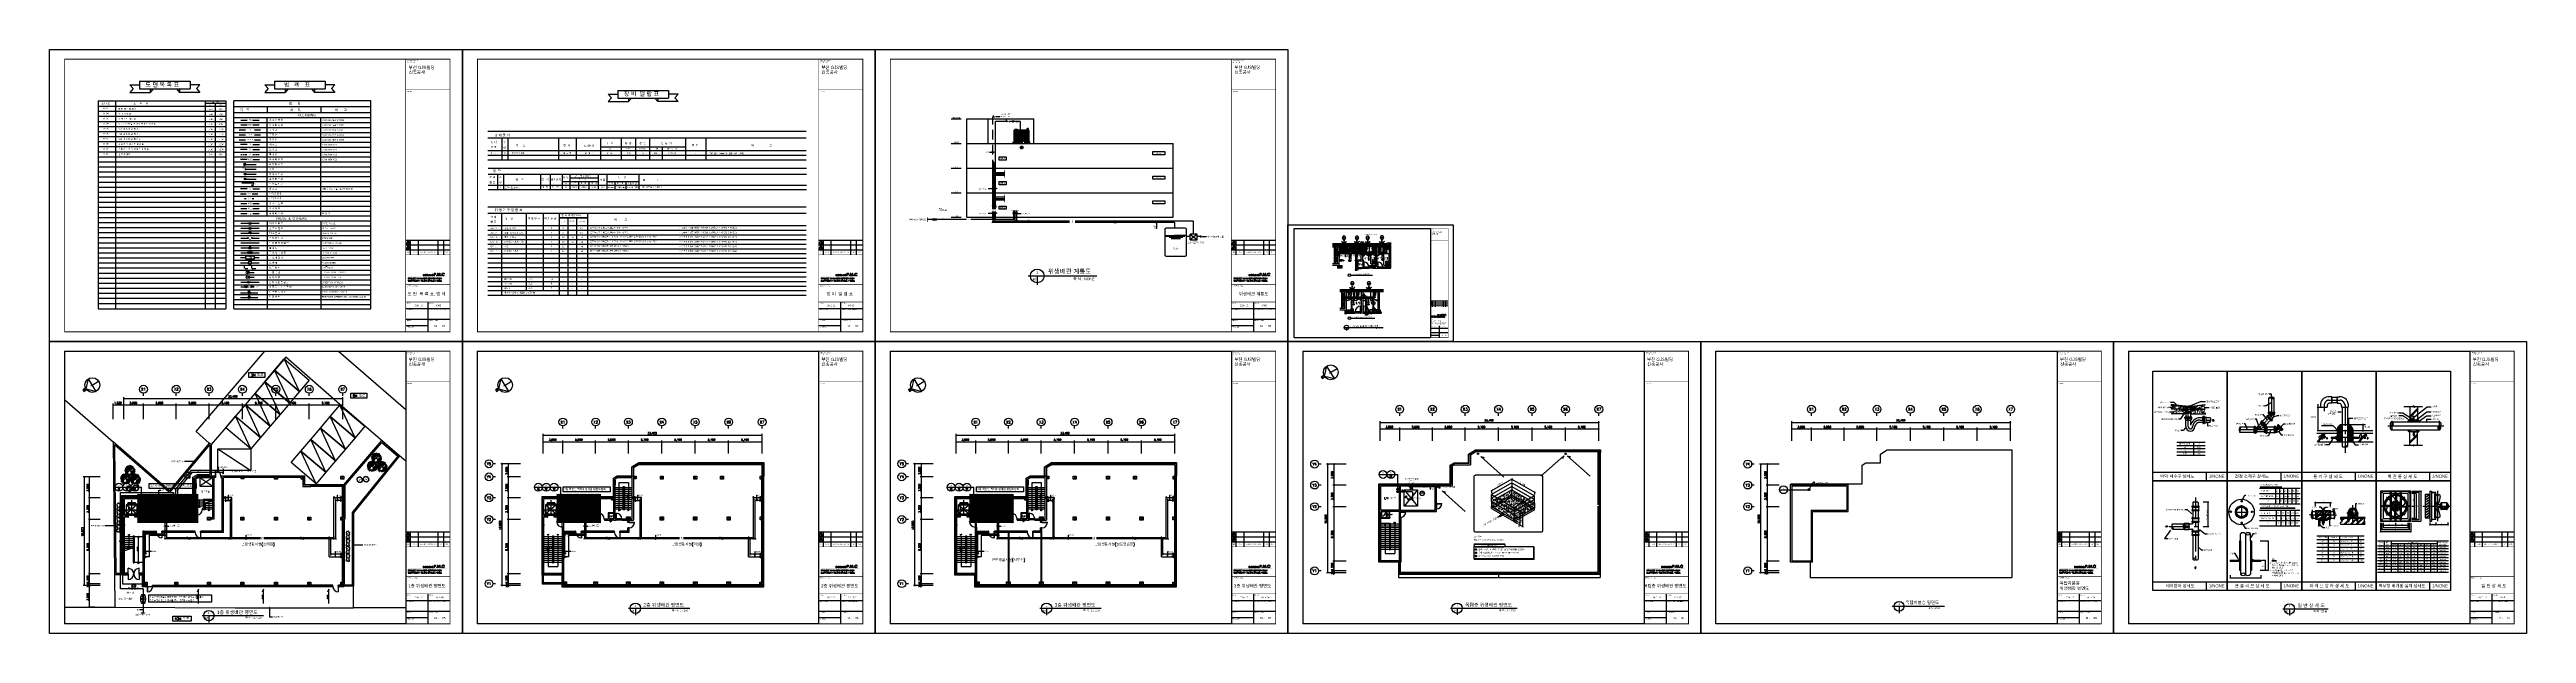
# Model space of a CAD drawing. Header units: millimetres. Extents: x 83956 to 461956, y 36707 to 125807.
import ezdxf
from ezdxf.enums import TextEntityAlignment as Align

# ---------------------------------------------------------------- set-up
doc = ezdxf.new("R2010")
doc.units = ezdxf.units.MM
doc.header["$LTSCALE"] = 100
doc.header["$MEASUREMENT"] = 0
doc.header["$PDSIZE"] = -10
for name, pattern in [('ACAD_ISO05W100', [33, 24, -3, 0, -3, 0, -3]), ('CEN', [62, 60, -1, 0, -1]), ('CENTER', [50.8, 31.75, -6.35, 6.35, -6.35]), ('CENTERX2', [4, 2.5, -0.5, 0.5, -0.5]), ('DASHED', [19.05, 12.7, -6.35]), ('HID', [2.3, 1.5, -0.8]), ('HIDDEN', [0.375, 0.25, -0.125]), ('HIDDEN2', [1, 0.5, -0.5]), ('PHANTOM2', [31.75, 15.875, -3.175, 3.175, -3.175, 3.175, -3.175])]:
    doc.linetypes.add(name, pattern=pattern)
doc.layers.get('0').update_dxf_attribs({"linetype": 'CONTINUOUS'})
doc.layers.get('Defpoints').update_dxf_attribs({"linetype": 'CONTINUOUS'})
for name, color, linetype in [('05-TEXT', 2, 'CONTINUOUS'), ('1', 1, 'CONTINUOUS'), ('2', 2, 'CONTINUOUS'), ('2H', 2, 'HIDDEN2'), ('3', 3, 'CONTINUOUS'), ('6', 6, 'CONTINUOUS'), ('7', 7, 'CONTINUOUS'), ('AIR', 3, 'CONTINUOUS'), ('ARCH', 9, 'CONTINUOUS'), ('BOR', 7, 'CONTINUOUS'), ('CEL', 7, 'CONTINUOUS'), ('CEN', 1, 'CEN'), ('COLD WATER SUPPLY', 3, 'CONTINUOUS'), ('ETC', 6, 'CONTINUOUS'), ('FORM', 8, 'CONTINUOUS'), ('FPP', 7, 'CONTINUOUS'), ('H', 9, 'CONTINUOUS'), ('JB', 11, 'CONTINUOUS'), ('L', 9, 'CONTINUOUS'), ('LINE', 7, 'CONTINUOUS'), ('M', 6, 'CONTINUOUS'), ('M-3600-1$0$pipe', 3, 'CONTINUOUS'), ('MF', 4, 'CONTINUOUS'), ('P-', 3, 'CONTINUOUS'), ('PI', 2, 'CONTINUOUS'), ('PIPE', 3, 'CONTINUOUS'), ('Q', 7, 'CONTINUOUS'), ('SIMBOL', 7, 'CONTINUOUS'), ('SYM', 7, 'CONTINUOUS'), ('T', 2, 'CONTINUOUS'), ('TEX', 3, 'CONTINUOUS'), ('TEXT', 11, 'CONTINUOUS'), ('TITLE', 3, 'CONTINUOUS'), ('TITLE1', 2, 'CONTINUOUS'), ('TXT', 7, 'CONTINUOUS'), ('V', 3, 'HID'), ('w', 3, 'CONTINUOUS')]:
    doc.layers.add(name, color=color, linetype=linetype)
doc.styles.add('GHS', font='romans.shx', dxfattribs={"bigfont": 'ghs.shx'})
doc.styles.add('gr', font='Gulim.ttf')
doc.styles.add('HY', font='H2WULL.TTF')
doc.styles.add('HY울릉도L', font='HYWULM.TTF')
doc.styles.add('L', font='H2WULL.TTF')
doc.styles.add('M-3600-1$0$M-3134$0$HY', font='H2WULL.TTF')
doc.styles.get("Standard").update_dxf_attribs({"font": 'SYMBOL'})
doc.styles.add('TITLE', font='Gulim.ttf')
doc.styles.add('울릉도L', font='hmklexpo.ttf')
pattern_1 = [(37.5, (-13214070.35, -8568361.47), (-12.5986716, 385.364754), [0, -304, 0, -340, 0, -325]), (7.5, (-13214070.35, -8568361.47), (353.955341, 564.429213), [0, -164, 0, -274, 0, -105]), (327.5, (-13214316.35, -8568361.47), (622.828372, 1.131811), [0, -100, 0, -360, 0, -470]), (317.5, (-13214316.35, -8568361.47), (601.225321, 175.535113), [0, -50, 0, -236, 0, -270])]

# ---------------------------------------------------------------- blocks, each defined once
blk = doc.blocks.new('PMC-mark')
at = {"layer": 'FORM', "lineweight": 0}
for p, q in [((757, 603), (492, 603)), ((766, 603), (501, 603)), ((775, 603), (510, 603)), ((606, 1310), (522, 1310)), ((522, 1310), (522, 1048)), ((522, 1164), (606, 1164)), ((525, 829), (724, 829)), ((525, 719), (525, 829)), ((724, 719), (525, 719)), ((615, 1310), (531, 1310)), ((531, 1310), (531, 1048)), ((531, 1164), (615, 1164)), ((534, 829), (733, 829)), ((534, 719), (534, 829)), ((733, 719), (534, 719)), ((624, 1310), (540, 1310)), ((540, 1310), (540, 1048)), ((540, 1164), (624, 1164)), ((543, 829), (742, 829)), ((543, 719), (543, 829)), ((742, 719), (543, 719)), ((606, 1310), (622, 1308)), ((606, 1164), (622, 1166)), ((615, 1310), (631, 1308)), ((615, 1164), (631, 1166)), ((622, 1308), (639, 1305)), ((639, 1170), (622, 1166)), ((624, 1310), (640, 1308)), ((624, 1164), (640, 1166)), ((625, 676), (625, 603)), ((631, 1308), (648, 1305)), ((648, 1170), (631, 1166)), ((634, 676), (634, 603)), ((639, 1305), (653, 1298)), ((653, 1177), (639, 1170)), ((640, 1308), (657, 1305)), ((657, 1170), (640, 1166)), ((643, 676), (643, 603)), ((648, 1305), (662, 1298)), ((662, 1177), (648, 1170)), ((653, 1298), (667, 1289)), ((667, 1186), (653, 1177)), ((657, 1305), (671, 1298)), ((671, 1177), (657, 1170)), ((662, 1298), (676, 1289)), ((676, 1186), (662, 1177)), ((667, 1289), (676, 1278)), ((676, 1197), (667, 1186)), ((671, 1298), (685, 1289)), ((685, 1186), (671, 1177)), ((676, 1289), (685, 1278)), ((676, 1278), (685, 1265)), ((685, 1209), (676, 1197)), ((685, 1197), (676, 1186)), ((685, 1289), (694, 1278)), ((685, 1278), (694, 1265)), ((685, 1265), (689, 1252)), ((689, 1223), (685, 1209)), ((694, 1209), (685, 1197)), ((694, 1197), (685, 1186)), ((689, 1252), (691, 1237)), ((691, 1237), (689, 1223)), ((694, 1278), (703, 1265)), ((694, 1265), (698, 1252)), ((698, 1223), (694, 1209)), ((703, 1209), (694, 1197)), ((698, 1252), (700, 1237)), ((700, 1237), (698, 1223)), ((703, 1265), (707, 1252)), ((707, 1223), (703, 1209)), ((707, 1252), (709, 1237)), ((709, 1237), (707, 1223)), ((878, 1310), (793, 1310)), ((793, 1310), (793, 1048)), ((793, 1164), (878, 1164)), ((887, 1310), (802, 1310)), ((802, 1310), (802, 1048)), ((802, 1164), (887, 1164)), ((896, 1310), (811, 1310)), ((811, 1310), (811, 1048)), ((811, 1164), (896, 1164)), ((922, 842), (845, 697)), ((931, 842), (854, 697)), ((940, 842), (863, 697)), ((878, 1310), (894, 1308)), ((878, 1164), (894, 1166)), ((887, 1310), (903, 1308)), ((887, 1164), (903, 1166)), ((889, 609), (919, 643)), ((919, 575), (889, 609)), ((894, 1308), (910, 1305)), ((910, 1170), (894, 1166)), ((963, 1048), (894, 1164)), ((896, 1310), (912, 1308)), ((896, 1164), (912, 1166)), ((898, 609), (928, 643)), ((928, 575), (898, 609)), ((903, 1308), (919, 1305)), ((919, 1170), (903, 1166)), ((972, 1048), (903, 1164)), ((907, 609), (937, 643)), ((937, 575), (907, 609)), ((910, 1305), (925, 1298)), ((925, 1177), (910, 1170)), ((912, 1308), (928, 1305)), ((928, 1170), (912, 1166)), ((981, 1048), (912, 1164)), ((919, 1305), (934, 1298)), ((934, 1177), (919, 1170)), ((988, 658), (919, 643)), ((988, 560), (919, 575)), ((999, 697), (922, 842)), ((925, 1298), (937, 1289)), ((937, 1186), (925, 1177)), ((928, 1305), (943, 1298)), ((943, 1177), (928, 1170)), ((997, 658), (928, 643)), ((997, 560), (928, 575)), ((1008, 697), (931, 842)), ((934, 1298), (946, 1289)), ((946, 1186), (934, 1177)), ((937, 1289), (948, 1278)), ((948, 1197), (937, 1186)), ((1007, 658), (937, 643)), ((1007, 560), (937, 575)), ((1017, 697), (940, 842)), ((943, 1298), (955, 1289)), ((955, 1186), (943, 1177)), ((946, 1289), (957, 1278)), ((957, 1197), (946, 1186)), ((948, 1278), (956, 1265)), ((956, 1209), (948, 1197)), ((955, 1289), (966, 1278)), ((966, 1197), (955, 1186)), ((956, 1265), (961, 1252)), ((961, 1223), (956, 1209)), ((957, 1278), (965, 1265)), ((965, 1209), (957, 1197)), ((961, 1252), (963, 1237)), ((963, 1237), (961, 1223)), ((965, 1265), (970, 1252)), ((970, 1223), (965, 1209)), ((966, 1278), (974, 1265)), ((974, 1209), (966, 1197)), ((970, 1252), (972, 1237)), ((972, 1237), (970, 1223)), ((974, 1265), (979, 1252)), ((979, 1223), (974, 1209)), ((979, 1252), (981, 1237)), ((981, 1237), (979, 1223)), ((1036, 643), (988, 658)), ((1036, 575), (988, 560)), ((1045, 643), (997, 658)), ((1045, 575), (997, 560)), ((1054, 643), (1007, 658)), ((1054, 575), (1007, 560)), ((1077, 775), (1022, 775)), ((1086, 775), (1031, 775)), ((1036, 643), (1066, 609)), ((1066, 609), (1036, 575)), ((1095, 775), (1040, 775)), ((1045, 643), (1075, 609)), ((1075, 609), (1045, 575)), ((1054, 643), (1084, 609)), ((1084, 609), (1054, 575)), ((1064, 1237), (1066, 1252)), ((1064, 1237), (1064, 1120)), ((1066, 1107), (1064, 1120)), ((1066, 1252), (1071, 1265)), ((1071, 1093), (1066, 1107)), ((1071, 1265), (1079, 1278)), ((1079, 1081), (1071, 1093)), ((1073, 1237), (1075, 1252)), ((1073, 1237), (1073, 1120)), ((1075, 1107), (1073, 1120)), ((1075, 1252), (1080, 1265)), ((1080, 1093), (1075, 1107)), ((1077, 854), (1077, 683)), ((1079, 1278), (1090, 1289)), ((1090, 1069), (1079, 1081)), ((1080, 1265), (1088, 1278)), ((1088, 1081), (1080, 1093)), ((1082, 1237), (1084, 1252)), ((1082, 1237), (1082, 1120)), ((1084, 1107), (1082, 1120)), ((1084, 1252), (1089, 1265)), ((1089, 1093), (1084, 1107)), ((1086, 854), (1086, 683)), ((1088, 1278), (1099, 1289)), ((1099, 1069), (1088, 1081)), ((1089, 1265), (1097, 1278)), ((1097, 1081), (1089, 1093)), ((1090, 1289), (1102, 1298)), ((1102, 1060), (1090, 1069)), ((1095, 854), (1095, 683)), ((1097, 1278), (1108, 1289)), ((1108, 1069), (1097, 1081)), ((1099, 1289), (1111, 1298)), ((1111, 1060), (1099, 1069)), ((1102, 1298), (1117, 1305)), ((1117, 1054), (1102, 1060)), ((1108, 1289), (1120, 1298)), ((1120, 1060), (1108, 1069)), ((1111, 1298), (1126, 1305)), ((1126, 1054), (1111, 1060)), ((1117, 1305), (1133, 1308)), ((1133, 1049), (1117, 1054)), ((1120, 1298), (1135, 1305)), ((1135, 1054), (1120, 1060)), ((1126, 1305), (1142, 1308)), ((1142, 1049), (1126, 1054)), ((1133, 1308), (1149, 1310)), ((1149, 1048), (1133, 1049)), ((1135, 1305), (1151, 1308)), ((1151, 1049), (1135, 1054)), ((1142, 1308), (1158, 1310)), ((1158, 1048), (1142, 1049)), ((1149, 1310), (1166, 1308)), ((1166, 1049), (1149, 1048)), ((1151, 1308), (1167, 1310)), ((1167, 1048), (1151, 1049)), ((1158, 1310), (1175, 1308)), ((1175, 1049), (1158, 1048)), ((1166, 1308), (1181, 1305)), ((1181, 1054), (1166, 1049)), ((1167, 1310), (1184, 1308)), ((1184, 1049), (1167, 1048)), ((1175, 1308), (1190, 1305)), ((1190, 1054), (1175, 1049)), ((1181, 1305), (1197, 1298)), ((1197, 1060), (1181, 1054)), ((1184, 1308), (1199, 1305)), ((1199, 1054), (1184, 1049)), ((1190, 1305), (1206, 1298)), ((1206, 1060), (1190, 1054)), ((1263, 841), (1192, 841)), ((1192, 841), (1192, 576)), ((1192, 694), (1263, 694)), ((1197, 1298), (1209, 1289)), ((1209, 1069), (1197, 1060)), ((1199, 1305), (1215, 1298)), ((1215, 1060), (1199, 1054)), ((1272, 841), (1201, 841)), ((1201, 841), (1201, 576)), ((1201, 694), (1272, 694)), ((1206, 1298), (1218, 1289)), ((1218, 1069), (1206, 1060)), ((1209, 1289), (1220, 1278)), ((1220, 1081), (1209, 1069)), ((1281, 841), (1210, 841)), ((1210, 841), (1210, 576)), ((1210, 694), (1281, 694)), ((1215, 1298), (1227, 1289)), ((1227, 1069), (1215, 1060)), ((1218, 1289), (1229, 1278)), ((1229, 1081), (1218, 1069)), ((1220, 1278), (1227, 1265)), ((1227, 1093), (1220, 1081)), ((1227, 1289), (1238, 1278)), ((1227, 1265), (1233, 1252)), ((1233, 1107), (1227, 1093)), ((1238, 1081), (1227, 1069)), ((1229, 1278), (1236, 1265)), ((1236, 1093), (1229, 1081)), ((1233, 1252), (1234, 1237)), ((1234, 1120), (1233, 1107)), ((1234, 1120), (1234, 1237)), ((1236, 1265), (1242, 1252)), ((1242, 1107), (1236, 1093)), ((1238, 1278), (1245, 1265)), ((1245, 1093), (1238, 1081)), ((1242, 1252), (1243, 1237)), ((1243, 1120), (1242, 1107)), ((1243, 1120), (1243, 1237)), ((1245, 1265), (1251, 1252)), ((1251, 1107), (1245, 1093)), ((1251, 1252), (1252, 1237)), ((1252, 1120), (1251, 1107)), ((1252, 1120), (1252, 1237)), ((1263, 841), (1279, 839)), ((1263, 694), (1279, 695)), ((1272, 841), (1288, 839)), ((1272, 694), (1288, 695)), ((1279, 839), (1294, 834)), ((1294, 701), (1279, 695)), ((1281, 841), (1297, 839)), ((1281, 694), (1297, 695)), ((1288, 839), (1303, 834)), ((1303, 701), (1288, 695)), ((1294, 834), (1307, 825)), ((1307, 710), (1294, 701)), ((1297, 839), (1312, 834)), ((1312, 701), (1297, 695)), ((1303, 834), (1316, 825)), ((1316, 710), (1303, 701)), ((1307, 825), (1319, 814)), ((1319, 722), (1307, 710)), ((1312, 834), (1326, 825)), ((1326, 710), (1312, 701)), ((1316, 825), (1328, 814)), ((1328, 722), (1316, 710)), ((1319, 814), (1327, 799)), ((1327, 735), (1319, 722)), ((1326, 825), (1337, 814)), ((1337, 722), (1326, 710)), ((1327, 799), (1333, 784)), ((1333, 751), (1327, 735)), ((1328, 814), (1336, 799)), ((1336, 735), (1328, 722)), ((1333, 784), (1335, 767)), ((1335, 767), (1333, 751)), ((1369, 1048), (1336, 1048)), ((1336, 799), (1342, 784)), ((1342, 751), (1336, 735)), ((1337, 814), (1346, 799)), ((1346, 735), (1337, 722)), ((1342, 784), (1344, 767)), ((1344, 767), (1342, 751)), ((1378, 1048), (1345, 1048)), ((1346, 799), (1351, 784)), ((1351, 751), (1346, 735)), ((1351, 784), (1353, 767)), ((1353, 767), (1351, 751)), ((1387, 1048), (1354, 1048)), ((1385, 1049), (1369, 1048)), ((1394, 1049), (1378, 1048)), ((1399, 1054), (1385, 1049)), ((1403, 1049), (1387, 1048)), ((1408, 1054), (1394, 1049)), ((1412, 1061), (1399, 1054)), ((1417, 1054), (1403, 1049)), ((1421, 1061), (1408, 1054)), ((1423, 1070), (1412, 1061)), ((1430, 1061), (1417, 1054)), ((1420, 591), (1420, 576)), ((1432, 1070), (1421, 1061)), ((1431, 1081), (1423, 1070)), ((1429, 591), (1429, 576)), ((1441, 1070), (1430, 1061)), ((1436, 1093), (1431, 1081)), ((1440, 1081), (1432, 1070)), ((1438, 1106), (1436, 1093)), ((1438, 1310), (1438, 1106)), ((1438, 591), (1438, 576)), ((1445, 1093), (1440, 1081)), ((1449, 1081), (1441, 1070)), ((1447, 1106), (1445, 1093)), ((1447, 1310), (1447, 1106)), ((1454, 1093), (1449, 1081)), ((1456, 1106), (1454, 1093)), ((1456, 1310), (1456, 1106)), ((1591, 694), (1506, 841)), ((1506, 841), (1506, 576)), ((1600, 694), (1515, 841)), ((1515, 841), (1515, 576)), ((1609, 694), (1524, 841)), ((1524, 841), (1524, 576)), ((1675, 1310), (1540, 1310)), ((1540, 1310), (1540, 1048)), ((1540, 1193), (1641, 1193)), ((1540, 1048), (1675, 1048)), ((1684, 1310), (1549, 1310)), ((1549, 1310), (1549, 1048)), ((1549, 1193), (1650, 1193)), ((1549, 1048), (1684, 1048)), ((1693, 1310), (1558, 1310)), ((1558, 1310), (1558, 1048)), ((1558, 1193), (1659, 1193)), ((1558, 1048), (1693, 1048)), ((1676, 841), (1591, 694)), ((1686, 841), (1600, 694)), ((1695, 841), (1609, 694)), ((1675, 1310), (1676, 1310)), ((1676, 576), (1676, 841)), ((1676, 576), (1677, 576)), ((1684, 1310), (1685, 1310)), ((1685, 576), (1686, 576)), ((1686, 576), (1686, 841)), ((1693, 1310), (1694, 1310)), ((1694, 576), (1696, 576)), ((1695, 576), (1695, 841)), ((1762, 591), (1762, 576)), ((1771, 591), (1771, 576)), ((1777, 1244), (1778, 1257)), ((1777, 1244), (1777, 1113)), ((1778, 1100), (1777, 1113)), ((1778, 1257), (1783, 1270)), ((1783, 1089), (1778, 1100)), ((1780, 591), (1780, 576)), ((1783, 1270), (1790, 1281)), ((1790, 1077), (1783, 1089)), ((1786, 1244), (1787, 1257)), ((1786, 1244), (1786, 1113)), ((1787, 1100), (1786, 1113)), ((1787, 1257), (1792, 1270)), ((1792, 1089), (1787, 1100)), ((1790, 1281), (1800, 1291)), ((1800, 1067), (1790, 1077)), ((1792, 1270), (1799, 1281)), ((1799, 1077), (1792, 1089)), ((1795, 1244), (1796, 1257)), ((1795, 1244), (1795, 1113)), ((1796, 1100), (1795, 1113)), ((1796, 1257), (1801, 1270)), ((1801, 1089), (1796, 1100)), ((1799, 1281), (1809, 1291)), ((1809, 1067), (1799, 1077)), ((1800, 1291), (1810, 1299)), ((1810, 1059), (1800, 1067)), ((1801, 1270), (1808, 1281)), ((1808, 1077), (1801, 1089)), ((1808, 1281), (1818, 1291)), ((1818, 1067), (1808, 1077)), ((1809, 1291), (1819, 1299)), ((1819, 1059), (1809, 1067)), ((1810, 1299), (1824, 1305)), ((1824, 1053), (1810, 1059)), ((1818, 1291), (1828, 1299)), ((1828, 1059), (1818, 1067)), ((1819, 1299), (1833, 1305)), ((1833, 1053), (1819, 1059)), ((1824, 1305), (1838, 1309)), ((1838, 1049), (1824, 1053)), ((1828, 1299), (1842, 1305)), ((1842, 1053), (1828, 1059)), ((1833, 1305), (1847, 1309)), ((1847, 1049), (1833, 1053)), ((1838, 1309), (1854, 1310)), ((1838, 1049), (1854, 1048)), ((1842, 1305), (1856, 1309)), ((1856, 1049), (1842, 1053)), ((1847, 1309), (1863, 1310)), ((1847, 1049), (1863, 1048)), ((1847, 775), (1849, 789)), ((1847, 775), (1847, 642)), ((1849, 627), (1847, 642)), ((1849, 789), (1854, 804)), ((1854, 614), (1849, 627)), ((1913, 1310), (1854, 1310)), ((1854, 1048), (1913, 1048)), ((1854, 804), (1862, 816)), ((1862, 601), (1854, 614)), ((1856, 1309), (1872, 1310)), ((1856, 1049), (1872, 1048)), ((1856, 775), (1858, 789)), ((1856, 775), (1856, 642)), ((1858, 627), (1856, 642)), ((1858, 789), (1863, 804)), ((1863, 614), (1858, 627)), ((1862, 816), (1872, 826)), ((1872, 590), (1862, 601)), ((1922, 1310), (1863, 1310)), ((1863, 1048), (1922, 1048)), ((1863, 804), (1871, 816)), ((1871, 601), (1863, 614)), ((1866, 775), (1867, 789)), ((1866, 775), (1866, 642)), ((1867, 627), (1866, 642)), ((1867, 789), (1872, 804)), ((1872, 614), (1867, 627)), ((1871, 816), (1881, 826)), ((1881, 590), (1871, 601)), ((1931, 1310), (1872, 1310)), ((1872, 1048), (1931, 1048)), ((1872, 826), (1884, 835)), ((1872, 804), (1880, 816)), ((1880, 601), (1872, 614)), ((1884, 583), (1872, 590)), ((1880, 816), (1890, 826)), ((1890, 590), (1880, 601)), ((1881, 826), (1893, 835)), ((1893, 583), (1881, 590)), ((1884, 835), (1897, 839)), ((1897, 577), (1884, 583)), ((1890, 826), (1902, 835)), ((1902, 583), (1890, 590)), ((1893, 835), (1906, 839)), ((1906, 577), (1893, 583)), ((1897, 839), (1912, 841)), ((1897, 577), (1912, 576)), ((1902, 835), (1916, 839)), ((1916, 577), (1902, 583)), ((1906, 839), (1921, 841)), ((1906, 577), (1921, 576)), ((1962, 841), (1912, 841)), ((1912, 576), (1962, 576)), ((1916, 839), (1930, 841)), ((1916, 577), (1930, 576)), ((1971, 841), (1921, 841)), ((1921, 576), (1971, 576)), ((1980, 841), (1930, 841)), ((1930, 576), (1980, 576)), ((2184, 1310), (2015, 1310)), ((2193, 1310), (2024, 1310)), ((2202, 1310), (2033, 1310)), ((2186, 829), (2054, 829)), ((2196, 829), (2063, 829)), ((2065, 707), (2186, 829)), ((2205, 829), (2072, 829)), ((2074, 707), (2196, 829)), ((2083, 707), (2205, 829)), ((2086, 565), (2086, 658)), ((2275, 565), (2086, 565)), ((2096, 565), (2096, 658)), ((2284, 565), (2096, 565)), ((2099, 1310), (2099, 1048)), ((2105, 565), (2105, 658)), ((2293, 565), (2105, 565)), ((2108, 1310), (2108, 1048)), ((2117, 1310), (2117, 1048)), ((2275, 775), (2219, 775)), ((2284, 775), (2228, 775)), ((2293, 775), (2237, 775)), ((2275, 854), (2275, 683)), ((2284, 854), (2284, 683)), ((2293, 854), (2293, 683)), ((2638, 707), (2374, 707)), ((2647, 707), (2383, 707)), ((2656, 707), (2392, 707)), ((2605, 824), (2406, 824)), ((2506, 824), (2406, 755)), ((2605, 658), (2406, 658)), ((2615, 824), (2415, 824)), ((2515, 824), (2415, 755)), ((2615, 658), (2415, 658)), ((2523, 1164), (2422, 1310)), ((2422, 1310), (2422, 1048)), ((2624, 824), (2425, 824)), ((2525, 824), (2425, 755)), ((2624, 658), (2425, 658)), ((2532, 1164), (2431, 1310)), ((2431, 1310), (2431, 1048)), ((2541, 1164), (2440, 1310)), ((2440, 1310), (2440, 1048)), ((2545, 860), (2467, 860)), ((2554, 860), (2476, 860)), ((2563, 860), (2485, 860)), ((2605, 755), (2506, 824)), ((2506, 707), (2506, 664)), ((2615, 755), (2515, 824)), ((2515, 707), (2515, 664)), ((2625, 1310), (2523, 1164)), ((2624, 755), (2525, 824)), ((2525, 707), (2525, 664)), ((2634, 1310), (2532, 1164)), ((2643, 1310), (2541, 1164)), ((2605, 560), (2605, 658)), ((2615, 560), (2615, 658)), ((2624, 1048), (2626, 1048)), ((2624, 560), (2624, 658)), ((2625, 1048), (2625, 1310)), ((2633, 1048), (2635, 1048)), ((2634, 1048), (2634, 1310)), ((2642, 1048), (2644, 1048)), ((2643, 1048), (2643, 1310)), ((2829, 1310), (2727, 1048)), ((2845, 841), (2731, 576)), ((2838, 1310), (2736, 1048)), ((2855, 841), (2740, 576)), ((2847, 1310), (2745, 1048)), ((2864, 841), (2749, 576)), ((2756, 1120), (2901, 1120)), ((2765, 1120), (2910, 1120)), ((2774, 1120), (2919, 1120)), ((2931, 1048), (2829, 1310)), ((2940, 1048), (2838, 1310)), ((2949, 1048), (2847, 1310)), ((3202, 1048), (3033, 1310)), ((3033, 1310), (3033, 1048)), ((3211, 1048), (3042, 1310)), ((3042, 1310), (3042, 1048)), ((3187, 841), (3045, 841)), ((3220, 1048), (3051, 1310)), ((3051, 1310), (3051, 1048)), ((3196, 841), (3054, 841)), ((3205, 841), (3063, 841)), ((3115, 841), (3115, 576)), ((3124, 841), (3124, 576)), ((3134, 841), (3134, 576)), ((3201, 1310), (3203, 1310)), ((3202, 1310), (3202, 1048)), ((3210, 1310), (3212, 1310)), ((3211, 1310), (3211, 1048)), ((3219, 1310), (3221, 1310)), ((3220, 1310), (3220, 1048)), ((3386, 841), (3273, 841)), ((3273, 841), (3273, 576)), ((3273, 723), (3358, 723)), ((3273, 576), (3386, 576)), ((3395, 841), (3282, 841)), ((3282, 841), (3282, 576)), ((3282, 723), (3367, 723)), ((3282, 576), (3395, 576)), ((3404, 841), (3291, 841)), ((3291, 841), (3291, 576)), ((3291, 723), (3376, 723)), ((3291, 576), (3404, 576)), ((3406, 1310), (3304, 1048)), ((3415, 1310), (3313, 1048)), ((3424, 1310), (3322, 1048)), ((3333, 1120), (3478, 1120)), ((3342, 1120), (3487, 1120)), ((3351, 1120), (3496, 1120)), ((3385, 841), (3387, 841)), ((3394, 841), (3396, 841)), ((3404, 841), (3405, 841)), ((3508, 1048), (3406, 1310)), ((3517, 1048), (3415, 1310)), ((3526, 1048), (3424, 1310)), ((3472, 576), (3472, 841)), ((3586, 576), (3472, 576)), ((3481, 576), (3481, 841)), ((3595, 576), (3481, 576)), ((3490, 576), (3490, 841)), ((3604, 576), (3490, 576)), ((3610, 1237), (3611, 1252)), ((3610, 1237), (3610, 1120)), ((3611, 1107), (3610, 1120)), ((3611, 1252), (3616, 1265)), ((3616, 1093), (3611, 1107)), ((3616, 1265), (3624, 1278)), ((3624, 1081), (3616, 1093)), ((3619, 1237), (3620, 1252)), ((3619, 1237), (3619, 1120)), ((3620, 1107), (3619, 1120)), ((3620, 1252), (3625, 1265)), ((3625, 1093), (3620, 1107)), ((3624, 1278), (3634, 1289)), ((3634, 1069), (3624, 1081)), ((3625, 1265), (3633, 1278)), ((3633, 1081), (3625, 1093)), ((3628, 1237), (3629, 1252)), ((3628, 1237), (3628, 1120)), ((3629, 1107), (3628, 1120)), ((3629, 1252), (3634, 1265)), ((3634, 1093), (3629, 1107)), ((3633, 1278), (3643, 1289)), ((3643, 1069), (3633, 1081)), ((3634, 1289), (3647, 1298)), ((3634, 1265), (3642, 1278)), ((3642, 1081), (3634, 1093)), ((3647, 1060), (3634, 1069)), ((3642, 1278), (3652, 1289)), ((3652, 1069), (3642, 1081)), ((3643, 1289), (3656, 1298)), ((3656, 1060), (3643, 1069)), ((3647, 1298), (3662, 1305)), ((3662, 1054), (3647, 1060)), ((3652, 1289), (3665, 1298)), ((3665, 1060), (3652, 1069)), ((3656, 1298), (3671, 1305)), ((3671, 1054), (3656, 1060)), ((3662, 1305), (3678, 1308)), ((3678, 1049), (3662, 1054)), ((3665, 1298), (3680, 1305)), ((3680, 1054), (3665, 1060)), ((3671, 1305), (3687, 1308)), ((3687, 1049), (3671, 1054)), ((3672, 723), (3672, 708)), ((3672, 620), (3672, 605)), ((3678, 1308), (3694, 1310)), ((3678, 1049), (3694, 1048)), ((3680, 1305), (3696, 1308)), ((3696, 1049), (3680, 1054)), ((3681, 723), (3681, 708)), ((3681, 620), (3681, 605)), ((3687, 1308), (3703, 1310)), ((3687, 1049), (3703, 1048)), ((3690, 723), (3690, 708)), ((3690, 620), (3690, 605)), ((3779, 1310), (3694, 1310)), ((3694, 1048), (3779, 1048)), ((3696, 1308), (3712, 1310)), ((3696, 1049), (3712, 1048)), ((3788, 1310), (3703, 1310)), ((3703, 1048), (3788, 1048)), ((3797, 1310), (3712, 1310)), ((3712, 1048), (3797, 1048)), ((3779, 1193), (3728, 1193)), ((3788, 1193), (3737, 1193)), ((3797, 1193), (3746, 1193)), ((3857, 841), (3757, 841)), ((3757, 841), (3757, 723)), ((3757, 723), (3814, 723)), ((3814, 576), (3757, 576)), ((3866, 841), (3766, 841)), ((3766, 841), (3766, 723)), ((3766, 723), (3824, 723)), ((3824, 576), (3766, 576)), ((3875, 841), (3775, 841)), ((3775, 841), (3775, 723)), ((3775, 723), (3833, 723)), ((3833, 576), (3775, 576)), ((3779, 1048), (3779, 1193)), ((3788, 1048), (3788, 1193)), ((3797, 1048), (3797, 1193)), ((3814, 723), (3827, 722)), ((3827, 577), (3814, 576)), ((3824, 723), (3836, 722)), ((3836, 577), (3824, 576)), ((3827, 722), (3839, 717)), ((3839, 582), (3827, 577)), ((3833, 723), (3845, 722)), ((3845, 577), (3833, 576)), ((3836, 722), (3848, 717)), ((3848, 582), (3836, 577)), ((3839, 717), (3850, 710)), ((3850, 589), (3839, 582)), ((3845, 722), (3857, 717)), ((3857, 582), (3845, 577)), ((3848, 717), (3859, 710)), ((3859, 589), (3848, 582)), ((3850, 710), (3859, 701)), ((3859, 598), (3850, 589)), ((3857, 717), (3868, 710)), ((3868, 589), (3857, 582)), ((3859, 710), (3868, 701)), ((3859, 701), (3865, 690)), ((3865, 609), (3859, 598)), ((3868, 598), (3859, 589)), ((3865, 690), (3870, 677)), ((3870, 622), (3865, 609)), ((3868, 710), (3877, 701)), ((3868, 701), (3874, 690)), ((3874, 609), (3868, 598)), ((3877, 598), (3868, 589)), ((3870, 677), (3871, 665)), ((3871, 635), (3870, 622)), ((3871, 665), (3871, 635)), ((3874, 690), (3879, 677)), ((3879, 622), (3874, 609)), ((3877, 701), (3884, 690)), ((3884, 609), (3877, 598)), ((3879, 677), (3880, 665)), ((3880, 635), (3879, 622)), ((4016, 1310), (3880, 1310)), ((3880, 1310), (3880, 1048)), ((3880, 1193), (3983, 1193)), ((3880, 1048), (4016, 1048)), ((3880, 665), (3880, 635)), ((3884, 690), (3888, 677)), ((3888, 622), (3884, 609)), ((3888, 677), (3889, 665)), ((3889, 635), (3888, 622)), ((4025, 1310), (3889, 1310)), ((3889, 1310), (3889, 1048)), ((3889, 1193), (3992, 1193)), ((3889, 1048), (4025, 1048)), ((3889, 665), (3889, 635)), ((4034, 1310), (3898, 1310)), ((3898, 1310), (3898, 1048)), ((3898, 1193), (4001, 1193)), ((3898, 1048), (4034, 1048)), ((3956, 635), (4014, 841)), ((4099, 635), (3956, 635)), ((3965, 635), (4023, 841)), ((4108, 635), (3965, 635)), ((3974, 635), (4032, 841)), ((4117, 635), (3974, 635)), ((4015, 1310), (4017, 1310)), ((4024, 1310), (4026, 1310)), ((4033, 1310), (4035, 1310)), ((4056, 576), (4056, 694)), ((4065, 576), (4065, 694)), ((4074, 576), (4074, 694)), ((4204, 1310), (4118, 1310)), ((4118, 1310), (4118, 1048)), ((4118, 1164), (4204, 1164)), ((4213, 1310), (4127, 1310)), ((4127, 1310), (4127, 1048)), ((4127, 1164), (4213, 1164)), ((4222, 1310), (4136, 1310)), ((4136, 1310), (4136, 1048)), ((4136, 1164), (4222, 1164)), ((4185, 782), (4187, 795)), ((4185, 753), (4185, 782)), ((4187, 740), (4185, 753)), ((4187, 795), (4192, 808)), ((4192, 727), (4187, 740)), ((4192, 808), (4198, 819)), ((4198, 716), (4192, 727)), ((4194, 782), (4196, 795)), ((4194, 753), (4194, 782)), ((4196, 740), (4194, 753)), ((4196, 795), (4201, 808)), ((4201, 727), (4196, 740)), ((4198, 819), (4207, 828)), ((4207, 706), (4198, 716)), ((4201, 808), (4207, 819)), ((4207, 716), (4201, 727)), ((4203, 782), (4205, 795)), ((4203, 753), (4203, 782)), ((4205, 740), (4203, 753)), ((4204, 1310), (4220, 1308)), ((4204, 1164), (4220, 1166)), ((4205, 795), (4210, 808)), ((4210, 727), (4205, 740)), ((4207, 828), (4218, 835)), ((4207, 819), (4216, 828)), ((4216, 706), (4207, 716)), ((4218, 700), (4207, 706)), ((4210, 808), (4216, 819)), ((4216, 716), (4210, 727)), ((4213, 1310), (4229, 1308)), ((4213, 1164), (4229, 1166)), ((4232, 585), (4213, 576)), ((4216, 828), (4227, 835)), ((4216, 819), (4225, 828)), ((4225, 706), (4216, 716)), ((4227, 700), (4216, 706)), ((4218, 835), (4230, 840)), ((4230, 695), (4218, 700)), ((4220, 1308), (4236, 1305)), ((4236, 1170), (4220, 1166)), ((4288, 1048), (4221, 1164)), ((4222, 1310), (4238, 1308)), ((4222, 1164), (4238, 1166)), ((4241, 585), (4223, 576)), ((4225, 828), (4236, 835)), ((4236, 700), (4225, 706)), ((4227, 835), (4239, 840)), ((4239, 695), (4227, 700)), ((4229, 1308), (4245, 1305)), ((4245, 1170), (4229, 1166)), ((4297, 1048), (4230, 1164)), ((4230, 840), (4243, 841)), ((4243, 694), (4230, 695)), ((4248, 595), (4232, 585)), ((4250, 585), (4232, 576)), ((4236, 1305), (4250, 1298)), ((4250, 1177), (4236, 1170)), ((4236, 835), (4248, 840)), ((4248, 695), (4236, 700)), ((4238, 1308), (4254, 1305)), ((4254, 1170), (4238, 1166)), ((4306, 1048), (4239, 1164)), ((4239, 840), (4252, 841)), ((4252, 694), (4239, 695)), ((4257, 595), (4241, 585)), ((4243, 841), (4255, 840)), ((4300, 694), (4243, 694)), ((4245, 1305), (4259, 1298)), ((4259, 1177), (4245, 1170)), ((4248, 840), (4261, 841)), ((4261, 694), (4248, 695)), ((4263, 608), (4248, 595)), ((4250, 1298), (4263, 1289)), ((4263, 1186), (4250, 1177)), ((4266, 595), (4250, 585)), ((4252, 841), (4264, 840)), ((4309, 694), (4252, 694)), ((4254, 1305), (4268, 1298)), ((4268, 1177), (4254, 1170)), ((4255, 840), (4267, 835)), ((4272, 608), (4257, 595)), ((4259, 1298), (4272, 1289)), ((4272, 1186), (4259, 1177)), ((4261, 841), (4273, 840)), ((4318, 694), (4261, 694)), ((4263, 1289), (4274, 1278)), ((4274, 1197), (4263, 1186)), ((4276, 625), (4263, 608)), ((4264, 840), (4276, 835)), ((4281, 608), (4266, 595)), ((4267, 835), (4278, 828)), ((4268, 1298), (4281, 1289)), ((4281, 1186), (4268, 1177)), ((4272, 1289), (4283, 1278)), ((4283, 1197), (4272, 1186)), ((4285, 625), (4272, 608)), ((4273, 840), (4285, 835)), ((4274, 1278), (4282, 1265)), ((4282, 1209), (4274, 1197)), ((4276, 835), (4287, 828)), ((4286, 642), (4276, 625)), ((4278, 828), (4287, 819)), ((4281, 1289), (4292, 1278)), ((4292, 1197), (4281, 1186)), ((4294, 625), (4281, 608)), ((4282, 1265), (4286, 1252)), ((4286, 1223), (4282, 1209)), ((4283, 1278), (4291, 1265)), ((4291, 1209), (4283, 1197)), ((4285, 835), (4296, 828)), ((4295, 642), (4285, 625)), ((4286, 1252), (4288, 1237)), ((4288, 1237), (4286, 1223)), ((4293, 661), (4286, 642)), ((4287, 828), (4296, 819)), ((4287, 819), (4294, 808)), ((4291, 1265), (4295, 1252)), ((4295, 1223), (4291, 1209)), ((4292, 1278), (4300, 1265)), ((4300, 1209), (4292, 1197)), ((4298, 681), (4293, 661)), ((4294, 808), (4298, 795)), ((4304, 642), (4294, 625)), ((4295, 1252), (4297, 1237)), ((4297, 1237), (4295, 1223)), ((4303, 661), (4295, 642)), ((4296, 828), (4305, 819)), ((4296, 819), (4303, 808)), ((4298, 795), (4300, 782)), ((4300, 701), (4298, 681)), ((4300, 1265), (4304, 1252)), ((4304, 1223), (4300, 1209)), ((4300, 782), (4300, 701)), ((4303, 808), (4307, 795)), ((4307, 681), (4303, 661)), ((4304, 1252), (4306, 1237)), ((4306, 1237), (4304, 1223)), ((4312, 661), (4304, 642)), ((4305, 819), (4313, 808)), ((4307, 795), (4309, 782)), ((4309, 701), (4307, 681)), ((4309, 782), (4309, 701)), ((4316, 681), (4312, 661)), ((4313, 808), (4316, 795)), ((4316, 795), (4318, 782)), ((4318, 701), (4316, 681)), ((4318, 782), (4318, 701)), ((4499, 665), (4385, 665)), ((4508, 665), (4394, 665)), ((4517, 665), (4403, 665)), ((4526, 1244), (4527, 1257)), ((4526, 1244), (4526, 1113)), ((4527, 1100), (4526, 1113)), ((4527, 1257), (4531, 1270)), ((4531, 1089), (4527, 1100)), ((4531, 1270), (4538, 1281)), ((4538, 1077), (4531, 1089)), ((4535, 1244), (4536, 1257)), ((4535, 1244), (4535, 1113)), ((4536, 1100), (4535, 1113)), ((4536, 1257), (4540, 1270)), ((4540, 1089), (4536, 1100)), ((4538, 1281), (4548, 1291)), ((4548, 1067), (4538, 1077)), ((4540, 1270), (4547, 1281)), ((4547, 1077), (4540, 1089)), ((4544, 1244), (4545, 1257)), ((4544, 1244), (4544, 1113)), ((4545, 1100), (4544, 1113)), ((4545, 1257), (4549, 1270)), ((4549, 1089), (4545, 1100)), ((4547, 1281), (4557, 1291)), ((4557, 1067), (4547, 1077)), ((4548, 1291), (4560, 1299)), ((4560, 1059), (4548, 1067)), ((4549, 1270), (4556, 1281)), ((4556, 1077), (4549, 1089)), ((4556, 1281), (4566, 1291)), ((4566, 1067), (4556, 1077)), ((4557, 1291), (4569, 1299)), ((4569, 1059), (4557, 1067)), ((4560, 1299), (4573, 1305)), ((4573, 1053), (4560, 1059)), ((4566, 1291), (4578, 1299)), ((4578, 1059), (4566, 1067)), ((4569, 1299), (4582, 1305)), ((4582, 1053), (4569, 1059)), ((4573, 1305), (4587, 1309)), ((4587, 1049), (4573, 1053)), ((4578, 1299), (4591, 1305)), ((4591, 1053), (4578, 1059)), ((4582, 1305), (4596, 1309)), ((4596, 1049), (4582, 1053)), ((4584, 724), (4588, 745)), ((4584, 724), (4642, 724)), ((4584, 635), (4584, 724)), ((4586, 622), (4584, 635)), ((4590, 609), (4586, 622)), ((4587, 1309), (4602, 1310)), ((4587, 1049), (4602, 1048)), ((4588, 745), (4594, 766)), ((4597, 598), (4590, 609)), ((4591, 1305), (4605, 1309)), ((4605, 1049), (4591, 1053)), ((4593, 724), (4597, 745)), ((4593, 724), (4651, 724)), ((4593, 635), (4593, 724)), ((4595, 622), (4593, 635)), ((4594, 766), (4604, 786)), ((4599, 609), (4595, 622)), ((4596, 1309), (4611, 1310)), ((4596, 1049), (4611, 1048)), ((4597, 745), (4603, 766)), ((4606, 589), (4597, 598)), ((4606, 598), (4599, 609)), ((4662, 1310), (4602, 1310)), ((4602, 1048), (4662, 1048)), ((4603, 766), (4613, 786)), ((4603, 724), (4606, 745)), ((4603, 724), (4660, 724)), ((4603, 635), (4603, 724)), ((4604, 622), (4603, 635)), ((4604, 786), (4617, 804)), ((4608, 609), (4604, 622)), ((4605, 1309), (4620, 1310)), ((4605, 1049), (4620, 1048)), ((4606, 745), (4613, 766)), ((4615, 589), (4606, 598)), ((4617, 582), (4606, 589)), ((4615, 598), (4608, 609)), ((4671, 1310), (4611, 1310)), ((4611, 1048), (4671, 1048)), ((4613, 786), (4626, 804)), ((4613, 766), (4623, 786)), ((4624, 589), (4615, 598)), ((4626, 582), (4615, 589)), ((4617, 804), (4633, 819)), ((4629, 577), (4617, 582)), ((4680, 1310), (4620, 1310)), ((4620, 1048), (4680, 1048)), ((4623, 786), (4635, 804)), ((4635, 582), (4624, 589)), ((4626, 804), (4642, 819)), ((4638, 577), (4626, 582)), ((4642, 576), (4629, 577)), ((4633, 819), (4651, 832)), ((4635, 804), (4651, 819)), ((4647, 577), (4635, 582)), ((4651, 576), (4638, 577)), ((4642, 819), (4660, 832)), ((4642, 724), (4655, 724)), ((4654, 577), (4642, 576)), ((4660, 576), (4647, 577)), ((4651, 832), (4670, 841)), ((4651, 819), (4669, 832)), ((4651, 724), (4664, 724)), ((4663, 577), (4651, 576)), ((4666, 582), (4654, 577)), ((4655, 724), (4668, 720)), ((4660, 832), (4679, 841)), ((4660, 724), (4673, 724)), ((4673, 577), (4660, 576)), ((4675, 582), (4663, 577)), ((4664, 724), (4677, 720)), ((4677, 589), (4666, 582)), ((4668, 720), (4679, 713)), ((4669, 832), (4688, 841)), ((4673, 724), (4686, 720)), ((4684, 582), (4673, 577)), ((4686, 589), (4675, 582)), ((4677, 720), (4688, 713)), ((4686, 598), (4677, 589)), ((4679, 713), (4689, 704)), ((4695, 589), (4684, 582)), ((4686, 720), (4697, 713)), ((4693, 609), (4686, 598)), ((4695, 598), (4686, 589)), ((4688, 713), (4698, 704)), ((4689, 704), (4695, 692)), ((4697, 622), (4693, 609)), ((4695, 692), (4699, 678)), ((4702, 609), (4695, 598)), ((4704, 598), (4695, 589)), ((4697, 713), (4707, 704)), ((4699, 635), (4697, 622)), ((4698, 704), (4704, 692)), ((4699, 678), (4699, 665)), ((4699, 665), (4699, 635)), ((4706, 622), (4702, 609)), ((4704, 692), (4708, 678)), ((4711, 609), (4704, 598)), ((4708, 635), (4706, 622)), ((4707, 704), (4713, 692)), ((4708, 678), (4708, 665)), ((4708, 665), (4708, 635)), ((4715, 622), (4711, 609)), ((4713, 692), (4717, 678)), ((4717, 635), (4715, 622)), ((4717, 678), (4717, 665)), ((4717, 665), (4717, 635)), ((4763, 1237), (4765, 1252)), ((4763, 1237), (4763, 1120)), ((4765, 1107), (4763, 1120)), ((4765, 1252), (4770, 1265)), ((4770, 1093), (4765, 1107)), ((4770, 1265), (4778, 1278)), ((4778, 1081), (4770, 1093)), ((4772, 1237), (4774, 1252)), ((4772, 1237), (4772, 1120)), ((4774, 1107), (4772, 1120)), ((4774, 1252), (4779, 1265)), ((4779, 1093), (4774, 1107)), ((4778, 1278), (4788, 1289)), ((4788, 1069), (4778, 1081)), ((4779, 1265), (4787, 1278)), ((4787, 1081), (4779, 1093)), ((4781, 1237), (4783, 1252)), ((4781, 1237), (4781, 1120)), ((4783, 1107), (4781, 1120)), ((4783, 1252), (4788, 1265)), ((4788, 1093), (4783, 1107)), ((4784, 841), (4898, 841)), ((4784, 812), (4784, 841)), ((4787, 1278), (4797, 1289)), ((4797, 1069), (4787, 1081)), ((4788, 1289), (4801, 1298)), ((4788, 1265), (4796, 1278)), ((4796, 1081), (4788, 1093)), ((4801, 1060), (4788, 1069)), ((4793, 841), (4907, 841)), ((4793, 812), (4793, 841)), ((4796, 1278), (4806, 1289)), ((4806, 1069), (4796, 1081)), ((4797, 1289), (4810, 1298)), ((4810, 1060), (4797, 1069)), ((4801, 1298), (4816, 1305)), ((4816, 1054), (4801, 1060)), ((4803, 841), (4916, 841)), ((4803, 812), (4803, 841)), ((4806, 1289), (4819, 1298)), ((4819, 1060), (4806, 1069)), ((4810, 1298), (4825, 1305)), ((4825, 1054), (4810, 1060)), ((4816, 1305), (4832, 1308)), ((4832, 1049), (4816, 1054)), ((4819, 1298), (4834, 1305)), ((4834, 1054), (4819, 1060)), ((4825, 1305), (4841, 1308)), ((4841, 1049), (4825, 1054)), ((4832, 1308), (4848, 1310)), ((4848, 1048), (4832, 1049)), ((4834, 1305), (4850, 1308)), ((4850, 1049), (4834, 1054)), ((4841, 1308), (4857, 1310)), ((4857, 1048), (4841, 1049)), ((4898, 841), (4841, 576)), ((4848, 1310), (4864, 1308)), ((4864, 1049), (4848, 1048)), ((4850, 1308), (4866, 1310)), ((4866, 1048), (4850, 1049)), ((4907, 841), (4850, 576)), ((4857, 1310), (4873, 1308)), ((4873, 1049), (4857, 1048)), ((4916, 841), (4859, 576)), ((4864, 1308), (4880, 1305)), ((4880, 1054), (4864, 1049)), ((4866, 1310), (4882, 1308)), ((4882, 1049), (4866, 1048)), ((4873, 1308), (4889, 1305)), ((4889, 1054), (4873, 1049)), ((4880, 1305), (4895, 1298)), ((4895, 1060), (4880, 1054)), ((4882, 1308), (4898, 1305)), ((4898, 1054), (4882, 1049)), ((4889, 1305), (4904, 1298)), ((4904, 1060), (4889, 1054)), ((4895, 1298), (4908, 1289)), ((4908, 1069), (4895, 1060)), ((4898, 1305), (4913, 1298)), ((4913, 1060), (4898, 1054)), ((4904, 1298), (4917, 1289)), ((4917, 1069), (4904, 1060)), ((4908, 1289), (4918, 1278)), ((4918, 1081), (4908, 1069)), ((4913, 1298), (4926, 1289)), ((4926, 1069), (4913, 1060)), ((4917, 1289), (4927, 1278)), ((4927, 1081), (4917, 1069)), ((4918, 1278), (4926, 1265)), ((4926, 1093), (4918, 1081)), ((4926, 1289), (4936, 1278)), ((4926, 1265), (4932, 1252)), ((4932, 1107), (4926, 1093)), ((4936, 1081), (4926, 1069)), ((4927, 1278), (4935, 1265)), ((4935, 1093), (4927, 1081)), ((4932, 1252), (4933, 1237)), ((4933, 1120), (4932, 1107)), ((4933, 1120), (4933, 1237)), ((4935, 1265), (4941, 1252)), ((4941, 1107), (4935, 1093)), ((4936, 1278), (4944, 1265)), ((4944, 1093), (4936, 1081)), ((4941, 1252), (4942, 1237)), ((4942, 1120), (4941, 1107)), ((4942, 1120), (4942, 1237)), ((4944, 1265), (4950, 1252)), ((4950, 1107), (4944, 1093)), ((4950, 1252), (4951, 1237)), ((4951, 1120), (4950, 1107)), ((4951, 1120), (4951, 1237)), ((4983, 635), (5041, 841)), ((5126, 635), (4983, 635)), ((4992, 635), (5050, 841)), ((5135, 635), (4992, 635)), ((5002, 635), (5059, 841)), ((5144, 635), (5002, 635)), ((5120, 1310), (5034, 1310)), ((5034, 1310), (5034, 1048)), ((5034, 1164), (5120, 1164)), ((5129, 1310), (5043, 1310)), ((5043, 1310), (5043, 1048)), ((5043, 1164), (5129, 1164)), ((5138, 1310), (5052, 1310)), ((5052, 1310), (5052, 1048)), ((5052, 1164), (5138, 1164)), ((5083, 576), (5083, 694)), ((5092, 576), (5092, 694)), ((5102, 576), (5102, 694)), ((5120, 1310), (5136, 1308)), ((5120, 1164), (5136, 1166)), ((5129, 1310), (5145, 1308)), ((5129, 1164), (5145, 1166)), ((5136, 1308), (5152, 1305)), ((5152, 1170), (5136, 1166)), ((5204, 1048), (5137, 1164)), ((5138, 1310), (5154, 1308)), ((5138, 1164), (5154, 1166)), ((5145, 1308), (5161, 1305)), ((5161, 1170), (5145, 1166)), ((5213, 1048), (5146, 1164)), ((5152, 1305), (5167, 1298)), ((5167, 1177), (5152, 1170)), ((5154, 1308), (5170, 1305)), ((5170, 1170), (5154, 1166)), ((5222, 1048), (5155, 1164)), ((5161, 1305), (5176, 1298)), ((5176, 1177), (5161, 1170)), ((5167, 1298), (5179, 1289)), ((5179, 1186), (5167, 1177)), ((5170, 1305), (5185, 1298)), ((5185, 1177), (5170, 1170)), ((5176, 1298), (5188, 1289)), ((5188, 1186), (5176, 1177)), ((5179, 1289), (5190, 1278)), ((5190, 1197), (5179, 1186)), ((5185, 1298), (5197, 1289)), ((5197, 1186), (5185, 1177)), ((5188, 1289), (5199, 1278)), ((5199, 1197), (5188, 1186)), ((5190, 1278), (5198, 1265)), ((5198, 1209), (5190, 1197)), ((5197, 1289), (5208, 1278)), ((5208, 1197), (5197, 1186)), ((5198, 1265), (5203, 1252)), ((5203, 1223), (5198, 1209)), ((5199, 1278), (5207, 1265)), ((5207, 1209), (5199, 1197)), ((5203, 1252), (5204, 1237)), ((5204, 1237), (5203, 1223)), ((5207, 1265), (5212, 1252)), ((5212, 1223), (5207, 1209)), ((5208, 1278), (5216, 1265)), ((5216, 1209), (5208, 1197)), ((5212, 1252), (5213, 1237)), ((5213, 1237), (5212, 1223)), ((5312, 841), (5212, 841)), ((5212, 841), (5212, 724)), ((5212, 724), (5269, 724)), ((5269, 576), (5212, 576)), ((5216, 1265), (5221, 1252)), ((5221, 1223), (5216, 1209)), ((5221, 1252), (5222, 1237)), ((5222, 1237), (5221, 1223)), ((5321, 841), (5221, 841)), ((5221, 841), (5221, 724)), ((5221, 724), (5278, 724)), ((5278, 576), (5221, 576)), ((5330, 841), (5230, 841)), ((5230, 841), (5230, 724)), ((5230, 724), (5287, 724)), ((5287, 576), (5230, 576)), ((5269, 724), (5282, 722)), ((5282, 577), (5269, 576)), ((5278, 724), (5291, 722)), ((5291, 577), (5278, 576)), ((5282, 722), (5293, 717)), ((5293, 582), (5282, 577)), ((5287, 724), (5300, 722)), ((5300, 577), (5287, 576)), ((5291, 722), (5302, 717)), ((5302, 582), (5291, 577)), ((5293, 717), (5304, 711)), ((5304, 589), (5293, 582)), ((5300, 722), (5312, 717)), ((5312, 582), (5300, 577)), ((5302, 717), (5313, 711)), ((5313, 589), (5302, 582)), ((5304, 711), (5313, 701)), ((5313, 598), (5304, 589)), ((5391, 1310), (5306, 1310)), ((5306, 1310), (5306, 1048)), ((5306, 1164), (5391, 1164)), ((5312, 717), (5322, 711)), ((5322, 589), (5312, 582)), ((5313, 711), (5322, 701)), ((5313, 701), (5320, 690)), ((5320, 609), (5313, 598)), ((5322, 598), (5313, 589)), ((5400, 1310), (5315, 1310)), ((5315, 1310), (5315, 1048)), ((5315, 1164), (5400, 1164)), ((5320, 690), (5324, 677)), ((5324, 622), (5320, 609)), ((5322, 711), (5332, 701)), ((5322, 701), (5329, 690)), ((5329, 609), (5322, 598)), ((5332, 598), (5322, 589)), ((5409, 1310), (5324, 1310)), ((5324, 1310), (5324, 1048)), ((5324, 1164), (5409, 1164)), ((5324, 677), (5325, 665)), ((5325, 635), (5324, 622)), ((5325, 665), (5325, 635)), ((5329, 690), (5333, 677)), ((5333, 622), (5329, 609)), ((5332, 701), (5338, 690)), ((5338, 609), (5332, 598)), ((5333, 677), (5334, 665)), ((5334, 635), (5333, 622)), ((5334, 665), (5334, 635)), ((5338, 690), (5342, 677)), ((5342, 622), (5338, 609)), ((5342, 677), (5343, 665)), ((5343, 635), (5342, 622)), ((5343, 665), (5343, 635)), ((5391, 1310), (5408, 1308)), ((5391, 1164), (5408, 1166)), ((5400, 1310), (5417, 1308)), ((5400, 1164), (5417, 1166)), ((5408, 1308), (5423, 1305)), ((5423, 1170), (5408, 1166)), ((5409, 1310), (5426, 1308)), ((5409, 1164), (5426, 1166)), ((5425, 576), (5412, 517)), ((5417, 1308), (5432, 1305)), ((5432, 1170), (5417, 1166)), ((5434, 576), (5421, 517)), ((5423, 1305), (5438, 1298)), ((5438, 1177), (5423, 1170)), ((5426, 1308), (5441, 1305)), ((5441, 1170), (5426, 1166)), ((5443, 576), (5430, 517)), ((5432, 1305), (5447, 1298)), ((5447, 1177), (5432, 1170)), ((5438, 1298), (5451, 1289)), ((5451, 1186), (5438, 1177)), ((5441, 1305), (5456, 1298)), ((5456, 1177), (5441, 1170)), ((5447, 1298), (5460, 1289)), ((5460, 1186), (5447, 1177)), ((5451, 1289), (5462, 1278)), ((5462, 1197), (5451, 1186)), ((5456, 1298), (5469, 1289)), ((5469, 1186), (5456, 1177)), ((5460, 1289), (5471, 1278)), ((5471, 1197), (5460, 1186)), ((5462, 1278), (5469, 1265)), ((5469, 1209), (5462, 1197)), ((5469, 1289), (5480, 1278)), ((5469, 1265), (5474, 1252)), ((5474, 1223), (5469, 1209)), ((5480, 1197), (5469, 1186)), ((5471, 1278), (5478, 1265)), ((5478, 1209), (5471, 1197)), ((5474, 1252), (5476, 1237)), ((5476, 1237), (5474, 1223)), ((5478, 1265), (5483, 1252)), ((5483, 1223), (5478, 1209)), ((5480, 1278), (5487, 1265)), ((5487, 1209), (5480, 1197)), ((5483, 1252), (5485, 1237)), ((5485, 1237), (5483, 1223)), ((5487, 1265), (5492, 1252)), ((5492, 1223), (5487, 1209)), ((5492, 1252), (5494, 1237)), ((5494, 1237), (5492, 1223)), ((5511, 724), (5514, 745)), ((5511, 724), (5568, 724)), ((5511, 635), (5511, 724)), ((5512, 622), (5511, 635)), ((5516, 609), (5512, 622)), ((5514, 745), (5521, 766)), ((5523, 598), (5516, 609)), ((5520, 724), (5523, 745)), ((5520, 724), (5577, 724)), ((5520, 635), (5520, 724)), ((5522, 622), (5520, 635)), ((5521, 766), (5531, 786)), ((5525, 609), (5522, 622)), ((5523, 745), (5530, 766)), ((5532, 589), (5523, 598)), ((5532, 598), (5525, 609)), ((5529, 724), (5532, 745)), ((5529, 724), (5586, 724)), ((5529, 635), (5529, 724)), ((5531, 622), (5529, 635)), ((5530, 766), (5540, 786)), ((5531, 786), (5543, 804)), ((5534, 609), (5531, 622)), ((5532, 745), (5539, 766)), ((5542, 589), (5532, 598)), ((5543, 582), (5532, 589)), ((5542, 598), (5534, 609)), ((5539, 766), (5549, 786)), ((5540, 786), (5552, 804)), ((5551, 589), (5542, 598)), ((5552, 582), (5542, 589)), ((5543, 804), (5559, 819)), ((5555, 577), (5543, 582)), ((5549, 786), (5562, 804)), ((5562, 582), (5551, 589)), ((5552, 804), (5568, 819)), ((5564, 577), (5552, 582)), ((5568, 576), (5555, 577)), ((5559, 819), (5577, 832)), ((5562, 804), (5577, 819)), ((5573, 577), (5562, 582)), ((5577, 576), (5564, 577)), ((5568, 819), (5586, 832)), ((5568, 724), (5582, 724)), ((5581, 577), (5568, 576)), ((5586, 576), (5573, 577)), ((5577, 832), (5596, 841)), ((5577, 819), (5595, 832)), ((5577, 724), (5591, 724)), ((5590, 577), (5577, 576)), ((5578, 1237), (5580, 1252)), ((5578, 1237), (5578, 1120)), ((5580, 1107), (5578, 1120)), ((5580, 1252), (5584, 1265)), ((5584, 1093), (5580, 1107)), ((5592, 582), (5581, 577)), ((5582, 724), (5594, 720)), ((5584, 1265), (5592, 1278)), ((5592, 1081), (5584, 1093)), ((5586, 832), (5605, 841)), ((5586, 724), (5600, 724)), ((5599, 577), (5586, 576)), ((5587, 1237), (5589, 1252)), ((5587, 1237), (5587, 1120)), ((5589, 1107), (5587, 1120)), ((5589, 1252), (5593, 1265)), ((5593, 1093), (5589, 1107)), ((5602, 582), (5590, 577)), ((5591, 724), (5603, 720)), ((5592, 1278), (5602, 1289)), ((5602, 1069), (5592, 1081)), ((5603, 589), (5592, 582)), ((5593, 1265), (5601, 1278)), ((5601, 1081), (5593, 1093)), ((5594, 720), (5605, 713)), ((5595, 832), (5614, 841)), ((5596, 1237), (5598, 1252)), ((5596, 1237), (5596, 1120)), ((5598, 1107), (5596, 1120)), ((5598, 1252), (5602, 1265)), ((5602, 1093), (5598, 1107)), ((5611, 582), (5599, 577)), ((5600, 724), (5612, 720)), ((5601, 1278), (5611, 1289)), ((5611, 1069), (5601, 1081)), ((5602, 1289), (5616, 1298)), ((5602, 1265), (5610, 1278)), ((5610, 1081), (5602, 1093)), ((5616, 1060), (5602, 1069)), ((5612, 589), (5602, 582)), ((5603, 720), (5614, 713)), ((5612, 598), (5603, 589)), ((5605, 713), (5615, 704)), ((5610, 1278), (5620, 1289)), ((5620, 1069), (5610, 1081)), ((5611, 1289), (5625, 1298)), ((5625, 1060), (5611, 1069)), ((5622, 589), (5611, 582)), ((5612, 720), (5623, 713)), ((5619, 609), (5612, 598)), ((5622, 598), (5612, 589)), ((5614, 713), (5624, 704)), ((5615, 704), (5622, 692)), ((5616, 1298), (5630, 1305)), ((5630, 1054), (5616, 1060)), ((5623, 622), (5619, 609)), ((5620, 1289), (5634, 1298)), ((5634, 1060), (5620, 1069)), ((5622, 692), (5625, 678)), ((5628, 609), (5622, 598)), ((5631, 598), (5622, 589)), ((5623, 713), (5633, 704)), ((5625, 635), (5623, 622)), ((5624, 704), (5631, 692)), ((5625, 1298), (5639, 1305)), ((5639, 1054), (5625, 1060)), ((5625, 678), (5625, 665)), ((5625, 665), (5625, 635)), ((5632, 622), (5628, 609)), ((5630, 1305), (5646, 1308)), ((5646, 1049), (5630, 1054)), ((5631, 692), (5634, 678)), ((5637, 609), (5631, 598)), ((5634, 635), (5632, 622)), ((5633, 704), (5640, 692)), ((5634, 1298), (5648, 1305)), ((5648, 1054), (5634, 1060)), ((5634, 678), (5634, 665)), ((5634, 665), (5634, 635)), ((5642, 622), (5637, 609)), ((5639, 1305), (5655, 1308)), ((5655, 1049), (5639, 1054)), ((5640, 692), (5643, 678)), ((5643, 635), (5642, 622)), ((5643, 678), (5643, 665)), ((5643, 665), (5643, 635)), ((5646, 1308), (5662, 1310)), ((5662, 1048), (5646, 1049)), ((5648, 1305), (5664, 1308)), ((5664, 1049), (5648, 1054)), ((5655, 1308), (5671, 1310)), ((5671, 1048), (5655, 1049)), ((5662, 1310), (5679, 1308)), ((5679, 1049), (5662, 1048)), ((5664, 1308), (5680, 1310)), ((5680, 1048), (5664, 1049)), ((5671, 1310), (5688, 1308)), ((5688, 1049), (5671, 1048)), ((5679, 1308), (5695, 1305)), ((5695, 1054), (5679, 1049)), ((5680, 1310), (5697, 1308)), ((5697, 1049), (5680, 1048)), ((5688, 1308), (5704, 1305)), ((5704, 1054), (5688, 1049)), ((5695, 1305), (5709, 1298)), ((5709, 1060), (5695, 1054)), ((5697, 1308), (5713, 1305)), ((5713, 1054), (5697, 1049)), ((5704, 1305), (5718, 1298)), ((5718, 1060), (5704, 1054)), ((5709, 1298), (5723, 1289)), ((5723, 1069), (5709, 1060)), ((5810, 841), (5711, 841)), ((5711, 841), (5711, 724)), ((5711, 724), (5767, 724)), ((5767, 576), (5711, 576)), ((5713, 1305), (5727, 1298)), ((5727, 1060), (5713, 1054)), ((5718, 1298), (5732, 1289)), ((5732, 1069), (5718, 1060)), ((5819, 841), (5720, 841)), ((5720, 841), (5720, 724)), ((5720, 724), (5776, 724)), ((5776, 576), (5720, 576)), ((5723, 1289), (5733, 1278)), ((5733, 1081), (5723, 1069)), ((5727, 1298), (5741, 1289)), ((5741, 1069), (5727, 1060)), ((5828, 841), (5729, 841)), ((5729, 841), (5729, 724)), ((5729, 724), (5785, 724)), ((5785, 576), (5729, 576)), ((5732, 1289), (5742, 1278)), ((5742, 1081), (5732, 1069)), ((5733, 1278), (5741, 1265)), ((5741, 1093), (5733, 1081)), ((5741, 1289), (5751, 1278)), ((5741, 1265), (5745, 1252)), ((5745, 1107), (5741, 1093)), ((5751, 1081), (5741, 1069)), ((5742, 1278), (5750, 1265)), ((5750, 1093), (5742, 1081)), ((5745, 1252), (5747, 1237)), ((5747, 1120), (5745, 1107)), ((5747, 1120), (5747, 1237)), ((5750, 1265), (5754, 1252)), ((5754, 1107), (5750, 1093)), ((5751, 1278), (5759, 1265)), ((5759, 1093), (5751, 1081)), ((5754, 1252), (5756, 1237)), ((5756, 1120), (5754, 1107)), ((5756, 1120), (5756, 1237)), ((5759, 1265), (5763, 1252)), ((5763, 1107), (5759, 1093)), ((5763, 1252), (5765, 1237)), ((5765, 1120), (5763, 1107)), ((5765, 1120), (5765, 1237)), ((5896, 2300), (5766, 2300)), ((5766, 2300), (5766, 1764)), ((5766, 1764), (5850, 1764)), ((5767, 724), (5780, 722)), ((5780, 577), (5767, 576)), ((5776, 724), (5789, 722)), ((5789, 577), (5776, 576)), ((5780, 722), (5792, 717)), ((5792, 582), (5780, 577)), ((5785, 724), (5798, 722)), ((5798, 577), (5785, 576)), ((5789, 722), (5802, 717)), ((5802, 582), (5789, 577)), ((5792, 717), (5803, 711)), ((5803, 589), (5792, 582)), ((5798, 722), (5811, 717)), ((5811, 582), (5798, 577)), ((5802, 717), (5812, 711)), ((5812, 589), (5802, 582)), ((5803, 711), (5812, 701)), ((5812, 598), (5803, 589)), ((5811, 717), (5822, 711)), ((5822, 589), (5811, 582)), ((5812, 711), (5821, 701)), ((5812, 701), (5819, 690)), ((5819, 609), (5812, 598)), ((5821, 598), (5812, 589)), ((5819, 690), (5823, 677)), ((5823, 622), (5819, 609)), ((5821, 701), (5828, 690)), ((5828, 609), (5821, 598)), ((5822, 711), (5830, 701)), ((5830, 598), (5822, 589)), ((5823, 677), (5824, 665)), ((5824, 635), (5823, 622)), ((5824, 665), (5824, 635)), ((5828, 690), (5832, 677)), ((5832, 622), (5828, 609)), ((5830, 701), (5837, 690)), ((5837, 609), (5830, 598)), ((5832, 677), (5833, 665)), ((5833, 635), (5832, 622)), ((5833, 665), (5833, 635)), ((5837, 690), (5842, 677)), ((5842, 622), (5837, 609)), ((5842, 677), (5842, 665)), ((5842, 665), (5842, 635)), ((5842, 635), (5842, 622)), ((5934, 1310), (5849, 1310)), ((5849, 1310), (5849, 1048)), ((5849, 1164), (5934, 1164)), ((5850, 2055), (5850, 2222)), ((5850, 2222), (5907, 2222)), ((5905, 2055), (5850, 2055)), ((5850, 1764), (5850, 1976)), ((5850, 1976), (5910, 1976)), ((5943, 1310), (5858, 1310)), ((5858, 1310), (5858, 1048)), ((5858, 1164), (5943, 1164)), ((5952, 1310), (5867, 1310)), ((5867, 1310), (5867, 1048)), ((5867, 1164), (5952, 1164)), ((5898, 2300), (5896, 2300)), ((5916, 2299), (5898, 2300)), ((5912, 2055), (5905, 2055)), ((5907, 2222), (5924, 2222)), ((5910, 1976), (5926, 1977)), ((5929, 2056), (5912, 2055)), ((5931, 2299), (5916, 2299)), ((5924, 2222), (5940, 2220)), ((5926, 1977), (5941, 1978)), ((5944, 2057), (5929, 2056)), ((5945, 2299), (5931, 2299)), ((5934, 1310), (5950, 1308)), ((5934, 1164), (5950, 1166)), ((5940, 2220), (5954, 2217)), ((5941, 1978), (5955, 1980)), ((5943, 1310), (5959, 1308)), ((5943, 1164), (5959, 1166)), ((5958, 2060), (5944, 2057)), ((5957, 2298), (5945, 2299)), ((5950, 1308), (5967, 1305)), ((5967, 1170), (5950, 1166)), ((6019, 1048), (5950, 1164)), ((5952, 1310), (5968, 1308)), ((5952, 1164), (5968, 1166)), ((5954, 2217), (5966, 2214)), ((5955, 1980), (5969, 1982)), ((5967, 2297), (5957, 2298)), ((5970, 2064), (5958, 2060)), ((5959, 1308), (5976, 1305)), ((5976, 1170), (5959, 1166)), ((6028, 1048), (5959, 1164)), ((5966, 2214), (5978, 2209)), ((5974, 2296), (5967, 2297)), ((5967, 1305), (5981, 1298)), ((5981, 1177), (5967, 1170)), ((5968, 1308), (5985, 1305)), ((5985, 1170), (5968, 1166)), ((6037, 1048), (5968, 1164)), ((5969, 1982), (5982, 1986)), ((5980, 2068), (5970, 2064)), ((5989, 2292), (5974, 2296)), ((5976, 1305), (5990, 1298)), ((5990, 1177), (5976, 1170)), ((5978, 2209), (5987, 2204)), ((5989, 2074), (5980, 2068)), ((5981, 1298), (5994, 1289)), ((5994, 1186), (5981, 1177)), ((5982, 1986), (5995, 1990)), ((5985, 1305), (5999, 1298)), ((5999, 1177), (5985, 1170)), ((5987, 2204), (5989, 2202)), ((6002, 2288), (5989, 2292)), ((5989, 2202), (5998, 2194)), ((5994, 2077), (5989, 2074)), ((5990, 1298), (6003, 1289)), ((6003, 1186), (5990, 1177)), ((6002, 2086), (5994, 2077)), ((5994, 1289), (6004, 1278)), ((6004, 1197), (5994, 1186)), ((5995, 1990), (6007, 1995)), ((5998, 2194), (6006, 2184)), ((5999, 1298), (6012, 1289)), ((6012, 1186), (5999, 1177)), ((6014, 2283), (6002, 2288)), ((6009, 2096), (6002, 2086)), ((6003, 1289), (6013, 1278)), ((6013, 1197), (6003, 1186)), ((6004, 1278), (6013, 1265)), ((6013, 1209), (6004, 1197)), ((6006, 2184), (6011, 2173)), ((6007, 1995), (6019, 2000)), ((6013, 2108), (6009, 2096)), ((6011, 2173), (6015, 2160)), ((6012, 1289), (6022, 1278)), ((6022, 1197), (6012, 1186)), ((6016, 2121), (6013, 2108)), ((6013, 1278), (6022, 1265)), ((6013, 1265), (6017, 1252)), ((6017, 1223), (6013, 1209)), ((6022, 1209), (6013, 1197)), ((6026, 2278), (6014, 2283)), ((6015, 2160), (6017, 2146)), ((6017, 2137), (6016, 2121)), ((6017, 2146), (6017, 2137)), ((6017, 1252), (6019, 1237)), ((6019, 1237), (6017, 1223)), ((6019, 2000), (6030, 2007)), ((6022, 1278), (6031, 1265)), ((6022, 1265), (6026, 1252)), ((6026, 1223), (6022, 1209)), ((6031, 1209), (6022, 1197)), ((6138, 841), (6024, 576)), ((6036, 2271), (6026, 2278)), ((6026, 1252), (6028, 1237)), ((6028, 1237), (6026, 1223)), ((6030, 2007), (6040, 2014)), ((6031, 1265), (6035, 1252)), ((6035, 1223), (6031, 1209)), ((6147, 841), (6033, 576)), ((6035, 1252), (6037, 1237)), ((6037, 1237), (6035, 1223)), ((6047, 2264), (6036, 2271)), ((6040, 2014), (6050, 2022)), ((6156, 841), (6042, 576)), ((6057, 2255), (6047, 2264)), ((6050, 2022), (6051, 2023)), ((6051, 2023), (6061, 2032)), ((6066, 2245), (6057, 2255)), ((6061, 2032), (6069, 2042)), ((6074, 2234), (6066, 2245)), ((6069, 2042), (6077, 2052)), ((6082, 2221), (6074, 2234)), ((6077, 2052), (6084, 2063)), ((6083, 2219), (6082, 2221)), ((6089, 2207), (6083, 2219)), ((6084, 2063), (6089, 2075)), ((6094, 2195), (6089, 2207)), ((6089, 2075), (6094, 2087)), ((6097, 2182), (6094, 2195)), ((6094, 2087), (6097, 2099)), ((6100, 2169), (6097, 2182)), ((6097, 2099), (6100, 2113)), ((6102, 2155), (6100, 2169)), ((6100, 2113), (6102, 2126)), ((6102, 2142), (6102, 2155)), ((6102, 2141), (6102, 2142)), ((6102, 2126), (6102, 2141)), ((6222, 1310), (6121, 1048)), ((6231, 1310), (6130, 1048)), ((6240, 1310), (6139, 1048)), ((6150, 1120), (6294, 1120)), ((6159, 1120), (6303, 1120)), ((6168, 1120), (6312, 1120)), ((6324, 1048), (6222, 1310)), ((6307, 1861), (6225, 1861)), ((6225, 1861), (6225, 1764)), ((6225, 1764), (6307, 1764)), ((6333, 1048), (6231, 1310)), ((6342, 1048), (6240, 1310)), ((6307, 1764), (6307, 1861)), ((6338, 783), (6339, 795)), ((6339, 769), (6338, 783)), ((6357, 594), (6338, 605)), ((6339, 795), (6343, 808)), ((6342, 757), (6339, 769)), ((6350, 745), (6342, 757)), ((6343, 808), (6350, 819)), ((6347, 783), (6348, 795)), ((6348, 769), (6347, 783)), ((6366, 594), (6347, 605)), ((6348, 795), (6352, 808)), ((6351, 757), (6348, 769)), ((6350, 819), (6359, 828)), ((6358, 736), (6350, 745)), ((6359, 745), (6351, 757)), ((6352, 808), (6359, 819)), ((6356, 783), (6357, 795)), ((6357, 769), (6356, 783)), ((6375, 594), (6356, 605)), ((6357, 795), (6361, 808)), ((6361, 757), (6357, 769)), ((6378, 585), (6357, 594)), ((6369, 729), (6358, 736)), ((6359, 828), (6370, 835)), ((6359, 819), (6368, 828)), ((6367, 736), (6359, 745)), ((6361, 808), (6368, 819)), ((6368, 745), (6361, 757)), ((6387, 585), (6366, 594)), ((6378, 729), (6367, 736)), ((6368, 828), (6379, 835)), ((6368, 819), (6377, 828)), ((6376, 736), (6368, 745)), ((6369, 729), (6449, 688)), ((6370, 835), (6381, 840)), ((6396, 585), (6375, 594)), ((6387, 729), (6376, 736)), ((6377, 828), (6388, 835)), ((6378, 729), (6458, 688)), ((6401, 579), (6378, 585)), ((6379, 835), (6391, 840)), ((6381, 840), (6394, 841)), ((6387, 729), (6467, 688)), ((6410, 579), (6387, 585)), ((6388, 835), (6400, 840)), ((6391, 840), (6403, 841)), ((6394, 841), (6419, 839)), ((6419, 579), (6396, 585)), ((6400, 840), (6412, 841)), ((6401, 579), (6423, 576)), ((6403, 841), (6428, 839)), ((6410, 579), (6432, 576)), ((6412, 841), (6437, 839)), ((6419, 839), (6442, 835)), ((6419, 579), (6441, 576)), ((6423, 576), (6435, 577)), ((6596, 1310), (6426, 1310)), ((6428, 839), (6451, 835)), ((6432, 576), (6444, 577)), ((6605, 1310), (6435, 1310)), ((6448, 582), (6435, 577)), ((6437, 839), (6461, 835)), ((6441, 576), (6453, 577)), ((6442, 835), (6466, 826)), ((6614, 1310), (6444, 1310)), ((6457, 582), (6444, 577)), ((6568, 2300), (6446, 2300)), ((6446, 2300), (6446, 1764)), ((6446, 1764), (6529, 1764)), ((6459, 589), (6448, 582)), ((6449, 688), (6460, 681)), ((6451, 835), (6475, 826)), ((6466, 582), (6453, 577)), ((6468, 589), (6457, 582)), ((6458, 688), (6469, 681)), ((6467, 598), (6459, 589)), ((6460, 681), (6468, 672)), ((6461, 835), (6484, 826)), ((6477, 589), (6466, 582)), ((6467, 688), (6478, 681)), ((6474, 609), (6467, 598)), ((6468, 672), (6474, 660)), ((6476, 598), (6468, 589)), ((6469, 681), (6477, 672)), ((6474, 660), (6479, 647)), ((6479, 622), (6474, 609)), ((6483, 609), (6476, 598)), ((6477, 672), (6483, 660)), ((6485, 598), (6477, 589)), ((6478, 681), (6486, 672)), ((6479, 647), (6480, 635)), ((6480, 635), (6479, 622)), ((6483, 660), (6488, 647)), ((6488, 622), (6483, 609)), ((6492, 609), (6485, 598)), ((6486, 672), (6492, 660)), ((6488, 647), (6489, 635)), ((6489, 635), (6488, 622)), ((6492, 660), (6497, 647)), ((6497, 622), (6492, 609)), ((6497, 647), (6498, 635)), ((6498, 635), (6497, 622)), ((6511, 1310), (6511, 1048)), ((6520, 1310), (6520, 1048)), ((6529, 1764), (6529, 2194)), ((6529, 2194), (6693, 1764)), ((6529, 1310), (6529, 1048)), ((6680, 841), (6565, 841)), ((6565, 841), (6565, 576)), ((6565, 724), (6651, 724)), ((6565, 576), (6680, 576)), ((6724, 1897), (6568, 2300)), ((6689, 841), (6574, 841)), ((6574, 841), (6574, 576)), ((6574, 724), (6660, 724)), ((6574, 576), (6689, 576)), ((6698, 841), (6583, 841)), ((6583, 841), (6583, 576)), ((6583, 724), (6669, 724)), ((6583, 576), (6698, 576)), ((6679, 841), (6681, 841)), ((6688, 841), (6690, 841)), ((6693, 1764), (6753, 1764)), ((6697, 1310), (6697, 1048)), ((6697, 841), (6699, 841)), ((6706, 1310), (6706, 1048)), ((6715, 1310), (6715, 1048)), ((6879, 2300), (6724, 1897)), ((6753, 1764), (6920, 2196)), ((6765, 767), (6767, 784)), ((6765, 767), (6765, 650)), ((6767, 634), (6765, 650)), ((6767, 784), (6772, 799)), ((6772, 618), (6767, 634)), ((6772, 799), (6780, 814)), ((6780, 604), (6772, 618)), ((6774, 767), (6776, 784)), ((6774, 767), (6774, 650)), ((6776, 634), (6774, 650)), ((6776, 784), (6781, 799)), ((6781, 618), (6776, 634)), ((6780, 814), (6791, 825)), ((6791, 592), (6780, 604)), ((6781, 799), (6790, 814)), ((6790, 604), (6781, 618)), ((6783, 767), (6785, 784)), ((6783, 767), (6783, 650)), ((6785, 634), (6783, 650)), ((6785, 784), (6790, 799)), ((6790, 618), (6785, 634)), ((6790, 814), (6800, 825)), ((6790, 799), (6799, 814)), ((6799, 604), (6790, 618)), ((6800, 592), (6790, 604)), ((6791, 825), (6805, 834)), ((6805, 584), (6791, 592)), ((6799, 1237), (6801, 1252)), ((6799, 1237), (6799, 1120)), ((6801, 1107), (6799, 1120)), ((6799, 814), (6810, 825)), ((6810, 592), (6799, 604)), ((6800, 825), (6814, 834)), ((6814, 584), (6800, 592)), ((6801, 1252), (6805, 1265)), ((6805, 1093), (6801, 1107)), ((6805, 1265), (6814, 1278)), ((6814, 1081), (6805, 1093)), ((6805, 834), (6820, 839)), ((6820, 578), (6805, 584)), ((6808, 1237), (6810, 1252)), ((6808, 1237), (6808, 1120)), ((6810, 1107), (6808, 1120)), ((6810, 1252), (6814, 1265)), ((6814, 1093), (6810, 1107)), ((6810, 825), (6823, 834)), ((6823, 584), (6810, 592)), ((6814, 1278), (6824, 1289)), ((6814, 1265), (6823, 1278)), ((6823, 1081), (6814, 1093)), ((6824, 1069), (6814, 1081)), ((6814, 834), (6830, 839)), ((6830, 578), (6814, 584)), ((6817, 1237), (6819, 1252)), ((6817, 1237), (6817, 1120)), ((6819, 1107), (6817, 1120)), ((6819, 1252), (6823, 1265)), ((6823, 1093), (6819, 1107)), ((6820, 839), (6836, 841)), ((6836, 576), (6820, 578)), ((6823, 1278), (6833, 1289)), ((6823, 1265), (6832, 1278)), ((6832, 1081), (6823, 1093)), ((6833, 1069), (6823, 1081)), ((6823, 834), (6839, 839)), ((6839, 578), (6823, 584)), ((6824, 1289), (6837, 1298)), ((6837, 1060), (6824, 1069)), ((6830, 839), (6845, 841)), ((6845, 576), (6830, 578)), ((6832, 1278), (6842, 1289)), ((6842, 1069), (6832, 1081)), ((6833, 1289), (6846, 1298)), ((6846, 1060), (6833, 1069)), ((6836, 841), (6852, 839)), ((6852, 578), (6836, 576)), ((6837, 1298), (6851, 1305)), ((6851, 1054), (6837, 1060)), ((6839, 839), (6854, 841)), ((6854, 576), (6839, 578)), ((6842, 1289), (6855, 1298)), ((6855, 1060), (6842, 1069)), ((6845, 841), (6861, 839)), ((6861, 578), (6845, 576)), ((6846, 1298), (6860, 1305)), ((6860, 1054), (6846, 1060)), ((6851, 1305), (6868, 1308)), ((6868, 1049), (6851, 1054)), ((6852, 839), (6867, 834)), ((6867, 584), (6852, 578)), ((6854, 841), (6870, 839)), ((6870, 578), (6854, 576)), ((6855, 1298), (6869, 1305)), ((6869, 1054), (6855, 1060)), ((6860, 1305), (6877, 1308)), ((6877, 1049), (6860, 1054)), ((6861, 839), (6876, 834)), ((6876, 584), (6861, 578)), ((6867, 834), (6880, 825)), ((6880, 592), (6867, 584)), ((6868, 1308), (6884, 1310)), ((6884, 1048), (6868, 1049)), ((6869, 1305), (6886, 1308)), ((6886, 1049), (6869, 1054)), ((6870, 839), (6885, 834)), ((6885, 584), (6870, 578)), ((6876, 834), (6890, 825)), ((6890, 592), (6876, 584)), ((6877, 1308), (6893, 1310)), ((6893, 1048), (6877, 1049)), ((7000, 2300), (6879, 2300)), ((6880, 825), (6892, 814)), ((6892, 604), (6880, 592)), ((6884, 1310), (6901, 1308)), ((6901, 1049), (6884, 1048)), ((6885, 834), (6899, 825)), ((6899, 592), (6885, 584)), ((6886, 1308), (6902, 1310)), ((6902, 1048), (6886, 1049)), ((6890, 825), (6901, 814)), ((6901, 604), (6890, 592)), ((6892, 814), (6900, 799)), ((6900, 618), (6892, 604)), ((6893, 1310), (6910, 1308)), ((6910, 1049), (6893, 1048)), ((6899, 825), (6910, 814)), ((6910, 604), (6899, 592)), ((6900, 799), (6906, 784)), ((6906, 634), (6900, 618)), ((6901, 1308), (6916, 1305)), ((6916, 1054), (6901, 1049)), ((6901, 814), (6910, 799)), ((6910, 618), (6901, 604)), ((6902, 1310), (6919, 1308)), ((6919, 1049), (6902, 1048)), ((6906, 784), (6908, 767)), ((6908, 650), (6906, 634)), ((6908, 650), (6908, 767)), ((6910, 1308), (6925, 1305)), ((6925, 1054), (6910, 1049)), ((6910, 814), (6919, 799)), ((6910, 799), (6915, 784)), ((6915, 634), (6910, 618)), ((6919, 618), (6910, 604)), ((6915, 784), (6917, 767)), ((6917, 650), (6915, 634)), ((6916, 1305), (6931, 1298)), ((6931, 1060), (6916, 1054)), ((6917, 650), (6917, 767)), ((6919, 1308), (6934, 1305)), ((6934, 1054), (6919, 1049)), ((6919, 799), (6924, 784)), ((6924, 634), (6919, 618)), ((6920, 2196), (6920, 1764)), ((6920, 1764), (7000, 1764)), ((6924, 784), (6926, 767)), ((6926, 650), (6924, 634)), ((6925, 1305), (6940, 1298)), ((6940, 1060), (6925, 1054)), ((6926, 650), (6926, 767)), ((6931, 1298), (6944, 1289)), ((6944, 1069), (6931, 1060)), ((6934, 1305), (6949, 1298)), ((6949, 1060), (6934, 1054)), ((6940, 1298), (6953, 1289)), ((6953, 1069), (6940, 1060)), ((6944, 1289), (6955, 1278)), ((6955, 1081), (6944, 1069)), ((6949, 1298), (6962, 1289)), ((6962, 1069), (6949, 1060)), ((6953, 1289), (6964, 1278)), ((6964, 1081), (6953, 1069)), ((6955, 1278), (6962, 1265)), ((6962, 1093), (6955, 1081)), ((6962, 1289), (6973, 1278)), ((6962, 1265), (6967, 1252)), ((6967, 1107), (6962, 1093)), ((6973, 1081), (6962, 1069)), ((6964, 1278), (6971, 1265)), ((6971, 1093), (6964, 1081)), ((6967, 1252), (6969, 1237)), ((6969, 1120), (6967, 1107)), ((6969, 1120), (6969, 1237)), ((6971, 1265), (6976, 1252)), ((6976, 1107), (6971, 1093)), ((6973, 1278), (6980, 1265)), ((6980, 1093), (6973, 1081)), ((6976, 1252), (6978, 1237)), ((6978, 1120), (6976, 1107)), ((6978, 1120), (6978, 1237)), ((6980, 1265), (6985, 1252)), ((6985, 1107), (6980, 1093)), ((6985, 1252), (6987, 1237)), ((6987, 1120), (6985, 1107)), ((6987, 1120), (6987, 1237)), ((6993, 650), (6993, 841)), ((6995, 634), (6993, 650)), ((7000, 618), (6995, 634)), ((7000, 1764), (7000, 2300)), ((7009, 604), (7000, 618)), ((7002, 650), (7002, 841)), ((7004, 634), (7002, 650)), ((7009, 618), (7004, 634)), ((7018, 604), (7009, 618)), ((7020, 592), (7009, 604)), ((7011, 650), (7011, 841)), ((7013, 634), (7011, 650)), ((7018, 618), (7013, 634)), ((7027, 604), (7018, 618)), ((7029, 592), (7018, 604)), ((7033, 584), (7020, 592)), ((7038, 592), (7027, 604)), ((7042, 584), (7029, 592)), ((7049, 578), (7033, 584)), ((7051, 584), (7038, 592)), ((7058, 578), (7042, 584)), ((7064, 576), (7049, 578)), ((7067, 578), (7051, 584)), ((7073, 576), (7058, 578)), ((7080, 578), (7064, 576)), ((7082, 576), (7067, 578)), ((7240, 1048), (7071, 1310)), ((7071, 1310), (7071, 1048)), ((7090, 578), (7073, 576)), ((7249, 1048), (7080, 1310)), ((7080, 1310), (7080, 1048)), ((7095, 584), (7080, 578)), ((7099, 578), (7082, 576)), ((7258, 1048), (7089, 1310)), ((7089, 1310), (7089, 1048)), ((7104, 584), (7090, 578)), ((7109, 592), (7095, 584)), ((7113, 584), (7099, 578)), ((7118, 592), (7104, 584)), ((7120, 604), (7109, 592)), ((7127, 592), (7113, 584)), ((7129, 604), (7118, 592)), ((7129, 618), (7120, 604)), ((7138, 604), (7127, 592)), ((7133, 634), (7129, 618)), ((7138, 618), (7129, 604)), ((7135, 650), (7133, 634)), ((7135, 841), (7135, 650)), ((7142, 634), (7138, 618)), ((7147, 618), (7138, 604)), ((7220, 1861), (7139, 1861)), ((7139, 1861), (7139, 1764)), ((7139, 1764), (7220, 1764)), ((7144, 650), (7142, 634)), ((7144, 841), (7144, 650)), ((7151, 634), (7147, 618)), ((7153, 650), (7151, 634)), ((7153, 841), (7153, 650)), ((7220, 1764), (7220, 1861)), ((7221, 576), (7221, 841)), ((7335, 576), (7221, 576)), ((7230, 576), (7230, 841)), ((7344, 576), (7230, 576)), ((7239, 1310), (7241, 1310)), ((7240, 1310), (7240, 1048)), ((7240, 576), (7240, 841)), ((7353, 576), (7240, 576)), ((7248, 1310), (7250, 1310)), ((7249, 1310), (7249, 1048)), ((7257, 1310), (7259, 1310)), ((7258, 1310), (7258, 1048)), ((7344, 2050), (7343, 2036)), ((7343, 2036), (7343, 2036)), ((7343, 2036), (7344, 2022)), ((7345, 2064), (7344, 2050)), ((7344, 2022), (7345, 2008)), ((7346, 2077), (7345, 2064)), ((7345, 2008), (7346, 1995)), ((7349, 2091), (7346, 2077)), ((7346, 1995), (7348, 1981)), ((7348, 1981), (7351, 1968)), ((7352, 2104), (7349, 2091)), ((7351, 1968), (7354, 1955)), ((7355, 2116), (7352, 2104)), ((7354, 1955), (7358, 1942)), ((7360, 2129), (7355, 2116)), ((7358, 1942), (7361, 1932)), ((7365, 2142), (7360, 2129)), ((7361, 1932), (7366, 1920)), ((7366, 2144), (7365, 2142)), ((7371, 2156), (7366, 2144)), ((7366, 1920), (7372, 1907)), ((7378, 2168), (7371, 2156)), ((7372, 1907), (7378, 1895)), ((7385, 2180), (7378, 2168)), ((7378, 1895), (7385, 1884)), ((7392, 2191), (7385, 2180)), ((7385, 1884), (7393, 1873)), ((7400, 2202), (7392, 2191)), ((7393, 1873), (7401, 1862)), ((7409, 2212), (7400, 2202)), ((7401, 1862), (7410, 1851)), ((7418, 2223), (7409, 2212)), ((7410, 1851), (7414, 1846)), ((7414, 1846), (7424, 1836)), ((7428, 2233), (7418, 2223)), ((7424, 1836), (7434, 1826)), ((7436, 2240), (7428, 2233)), ((7431, 2035), (7432, 2048)), ((7432, 2024), (7431, 2035)), ((7432, 2048), (7433, 2062)), ((7433, 2011), (7432, 2024)), ((7433, 2062), (7436, 2075)), ((7435, 1997), (7433, 2011)), ((7434, 1826), (7444, 1817)), ((7437, 1984), (7435, 1997)), ((7447, 2249), (7436, 2240)), ((7436, 2075), (7439, 2088)), ((7441, 1971), (7437, 1984)), ((7439, 2088), (7443, 2101)), ((7445, 1959), (7441, 1971)), ((7443, 2101), (7446, 2108)), ((7444, 1817), (7455, 1809)), ((7448, 1952), (7445, 1959)), ((7446, 2108), (7452, 2121)), ((7458, 2258), (7447, 2249)), ((7454, 1939), (7448, 1952)), ((7452, 2121), (7458, 2133)), ((7461, 1928), (7454, 1939)), ((7455, 1809), (7466, 1801)), ((7469, 2266), (7458, 2258)), ((7458, 2133), (7466, 2144)), ((7468, 1916), (7461, 1928)), ((7466, 2144), (7474, 2155)), ((7466, 1801), (7478, 1794)), ((7476, 1906), (7468, 1916)), ((7481, 2273), (7469, 2266)), ((7474, 2155), (7483, 2165)), ((7486, 1896), (7476, 1906)), ((7478, 1794), (7490, 1787)), ((7493, 2280), (7481, 2273)), ((7483, 2165), (7490, 2172)), ((7491, 1891), (7486, 1896)), ((7490, 2172), (7500, 2182)), ((7490, 1787), (7502, 1781)), ((7502, 1882), (7491, 1891)), ((7505, 2286), (7493, 2280)), ((7500, 2182), (7510, 2190)), ((7512, 1874), (7502, 1882)), ((7502, 1781), (7508, 1778)), ((7517, 2291), (7505, 2286)), ((7508, 1778), (7521, 1773)), ((7510, 2190), (7521, 2198)), ((7524, 1866), (7512, 1874)), ((7528, 2295), (7517, 2291)), ((7521, 2198), (7533, 2205)), ((7521, 1773), (7534, 1768)), ((7536, 1859), (7524, 1866)), ((7541, 2299), (7528, 2295)), ((7533, 2205), (7546, 2211)), ((7534, 1768), (7547, 1764)), ((7549, 1853), (7536, 1859)), ((7554, 2302), (7541, 2299)), ((7546, 2211), (7550, 2213)), ((7547, 1764), (7560, 1760)), ((7555, 1851), (7549, 1853)), ((7550, 2213), (7563, 2217)), ((7567, 2305), (7554, 2302)), ((7568, 1846), (7555, 1851)), ((7560, 1760), (7574, 1758)), ((7563, 2217), (7576, 2221)), ((7581, 2307), (7567, 2305)), ((7581, 1842), (7568, 1846)), ((7574, 1758), (7587, 1756)), ((7576, 2221), (7590, 2223)), ((7595, 2309), (7581, 2307)), ((7595, 1840), (7581, 1842)), ((7587, 1756), (7601, 1754)), ((7590, 2223), (7604, 2225)), ((7609, 2310), (7595, 2309)), ((7608, 1838), (7595, 1840)), ((7601, 1754), (7615, 1754)), ((7604, 2225), (7618, 2226)), ((7622, 1838), (7608, 1838)), ((7623, 2310), (7609, 2310)), ((7615, 1754), (7622, 1754)), ((7618, 2226), (7622, 2226)), ((7622, 2226), (7637, 2225)), ((7624, 1838), (7622, 1838)), ((7622, 1754), (7637, 1754)), ((7627, 2310), (7623, 2310)), ((7639, 1838), (7624, 1838)), ((7642, 2310), (7627, 2310)), ((7637, 2225), (7651, 2224)), ((7637, 1754), (7651, 1755)), ((7653, 1840), (7639, 1838)), ((7657, 2309), (7642, 2310)), ((7651, 2224), (7665, 2222)), ((7651, 1755), (7665, 1757)), ((7666, 1842), (7653, 1840)), ((7671, 2307), (7657, 2309)), ((7665, 2222), (7678, 2219)), ((7665, 1757), (7679, 1759)), ((7680, 1845), (7666, 1842)), ((7684, 2305), (7671, 2307)), ((7678, 2219), (7691, 2215)), ((7679, 1759), (7692, 1762)), ((7692, 1850), (7680, 1845)), ((7698, 2302), (7684, 2305)), ((7691, 2215), (7703, 2210)), ((7705, 1855), (7692, 1850)), ((7692, 1762), (7706, 1765)), ((7711, 2298), (7698, 2302)), ((7703, 2210), (7706, 2209)), ((7715, 1860), (7705, 1855)), ((7706, 2209), (7718, 2203)), ((7706, 1765), (7718, 1769)), ((7724, 2294), (7711, 2298)), ((7727, 1867), (7715, 1860)), ((7718, 2203), (7730, 2196)), ((7718, 1769), (7731, 1774)), ((7736, 2289), (7724, 2294)), ((7738, 1875), (7727, 1867)), ((7730, 2196), (7740, 2188)), ((7731, 1774), (7743, 1779)), ((7748, 2284), (7736, 2289)), ((7748, 1884), (7738, 1875)), ((7740, 2188), (7751, 2179)), ((7743, 1779), (7755, 1785)), ((7760, 2278), (7748, 2284)), ((7758, 1893), (7748, 1884)), ((7751, 2179), (7760, 2169)), ((7755, 1785), (7766, 1792)), ((7767, 1904), (7758, 1893)), ((7772, 2271), (7760, 2278)), ((7760, 2169), (7770, 2158)), ((7766, 1792), (7768, 1793)), ((7870, 1904), (7767, 1904)), ((7768, 1793), (7779, 1800)), ((7770, 2158), (7772, 2156)), ((7776, 2268), (7772, 2271)), ((7772, 2156), (7870, 2156)), ((7787, 2261), (7776, 2268)), ((7779, 1800), (7790, 1808)), ((7797, 2253), (7787, 2261)), ((7790, 1808), (7800, 1816)), ((7807, 2244), (7797, 2253)), ((7800, 1816), (7810, 1825)), ((7817, 2235), (7807, 2244)), ((7810, 1825), (7820, 1834)), ((7826, 2226), (7817, 2235)), ((7820, 1834), (7829, 1844)), ((7834, 2215), (7826, 2226)), ((7829, 1844), (7837, 1854)), ((7843, 2205), (7834, 2215)), ((7837, 1854), (7846, 1865)), ((7850, 2193), (7843, 2205)), ((7846, 1865), (7854, 1876)), ((7857, 2181), (7850, 2193)), ((7854, 1876), (7861, 1888)), ((7864, 2169), (7857, 2181)), ((7861, 1888), (7868, 1901)), ((7870, 2156), (7864, 2169)), ((7868, 1901), (7870, 1904)), ((7870, 1904), (7870, 1904))]:
    blk.add_line(p, q, dxfattribs=at)
at = {"layer": 'FORM', "color": 7, "lineweight": 0}
for p, q in [((3657, 2040), (3540, 2040)), ((3540, 2040), (3540, 1734)), ((3540, 1734), (3641, 1734)), ((3582, 1769), (3582, 2005)), ((3582, 2005), (3644, 2005)), ((3655, 1769), (3582, 1769)), ((3641, 1734), (3653, 1734)), ((3644, 2005), (3655, 2005)), ((3653, 1734), (3664, 1735)), ((3655, 2005), (3666, 2004)), ((3665, 1769), (3655, 1769)), ((3662, 2040), (3657, 2040)), ((3672, 2040), (3662, 2040)), ((3664, 1735), (3674, 1735)), ((3675, 1770), (3665, 1769)), ((3666, 2004), (3676, 2003)), ((3683, 2039), (3672, 2040)), ((3674, 1735), (3684, 1736)), ((3686, 1771), (3675, 1770)), ((3676, 2003), (3686, 2002)), ((3693, 2038), (3683, 2039)), ((3684, 1736), (3693, 1737)), ((3686, 2002), (3696, 2000)), ((3695, 1773), (3686, 1771)), ((3702, 2037), (3693, 2038)), ((3693, 1737), (3701, 1738)), ((3705, 1775), (3695, 1773)), ((3696, 2000), (3705, 1998)), ((3701, 1738), (3707, 1739)), ((3712, 2035), (3702, 2037)), ((3705, 1998), (3714, 1995)), ((3713, 1777), (3705, 1775)), ((3707, 1739), (3717, 1741)), ((3721, 2033), (3712, 2035)), ((3722, 1780), (3713, 1777)), ((3714, 1995), (3722, 1992)), ((3717, 1741), (3726, 1744)), ((3730, 2030), (3721, 2033)), ((3722, 1992), (3730, 1989)), ((3730, 1783), (3722, 1780)), ((3726, 1744), (3735, 1746)), ((3739, 2028), (3730, 2030)), ((3730, 1989), (3738, 1985)), ((3738, 1787), (3730, 1783)), ((3735, 1746), (3744, 1750)), ((3738, 1985), (3745, 1981)), ((3746, 1791), (3738, 1787)), ((3747, 2024), (3739, 2028)), ((3744, 1750), (3753, 1754)), ((3745, 1981), (3752, 1976)), ((3753, 1796), (3746, 1791)), ((3755, 2021), (3747, 2024)), ((3752, 1976), (3757, 1973)), ((3759, 1801), (3753, 1796)), ((3753, 1754), (3761, 1758)), ((3763, 2017), (3755, 2021)), ((3757, 1973), (3764, 1967)), ((3763, 1805), (3759, 1801)), ((3761, 1758), (3767, 1761)), ((3771, 2013), (3763, 2017)), ((3769, 1811), (3763, 1805)), ((3764, 1967), (3770, 1961)), ((3767, 1761), (3775, 1766)), ((3775, 1817), (3769, 1811)), ((3770, 1961), (3775, 1955)), ((3778, 2008), (3771, 2013)), ((3775, 1955), (3780, 1949)), ((3780, 1823), (3775, 1817)), ((3775, 1766), (3783, 1772)), ((3785, 2003), (3778, 2008)), ((3780, 1949), (3784, 1942)), ((3784, 1830), (3780, 1823)), ((3783, 1772), (3790, 1777)), ((3784, 1942), (3788, 1935)), ((3788, 1837), (3784, 1830)), ((3792, 1998), (3785, 2003)), ((3788, 1935), (3791, 1928)), ((3791, 1844), (3788, 1837)), ((3790, 1777), (3797, 1783)), ((3791, 1928), (3793, 1920)), ((3793, 1852), (3791, 1844)), ((3794, 1996), (3792, 1998)), ((3793, 1920), (3795, 1912)), ((3795, 1860), (3793, 1852)), ((3801, 1990), (3794, 1996)), ((3795, 1912), (3797, 1904)), ((3797, 1868), (3795, 1860)), ((3797, 1904), (3797, 1895)), ((3797, 1895), (3798, 1886)), ((3798, 1877), (3797, 1868)), ((3797, 1783), (3803, 1789)), ((3798, 1886), (3798, 1886)), ((3798, 1886), (3798, 1877)), ((3806, 1984), (3801, 1990)), ((3803, 1789), (3809, 1795)), ((3812, 1978), (3806, 1984)), ((3809, 1795), (3814, 1802)), ((3817, 1972), (3812, 1978)), ((3814, 1802), (3819, 1809)), ((3821, 1965), (3817, 1972)), ((3819, 1809), (3823, 1814)), ((3825, 1958), (3821, 1965)), ((3823, 1814), (3827, 1821)), ((3829, 1951), (3825, 1958)), ((3827, 1821), (3830, 1829)), ((3832, 1944), (3829, 1951)), ((3830, 1829), (3834, 1836)), ((3835, 1936), (3832, 1944)), ((3834, 1836), (3836, 1844)), ((3837, 1929), (3835, 1936)), ((3836, 1844), (3839, 1851)), ((3839, 1921), (3837, 1929)), ((3841, 1912), (3839, 1921)), ((3839, 1851), (3840, 1859)), ((3840, 1859), (3842, 1868)), ((3842, 1904), (3841, 1912)), ((3843, 1895), (3842, 1904)), ((3842, 1876), (3843, 1884)), ((3842, 1868), (3842, 1876)), ((3843, 1886), (3843, 1895)), ((3843, 1884), (3843, 1886)), ((3898, 1904), (3897, 1896)), ((3897, 1896), (3897, 1889)), ((3897, 1889), (3897, 1881)), ((3897, 1889), (3897, 1889)), ((3897, 1881), (3898, 1873)), ((3899, 1912), (3898, 1904)), ((3898, 1873), (3899, 1865)), ((3901, 1920), (3899, 1912)), ((3899, 1865), (3901, 1857)), ((3903, 1928), (3901, 1920)), ((3901, 1857), (3903, 1849)), ((3905, 1935), (3903, 1928)), ((3903, 1849), (3905, 1841)), ((3909, 1943), (3905, 1935)), ((3905, 1841), (3908, 1833)), ((3908, 1833), (3910, 1830)), ((3912, 1951), (3909, 1943)), ((3910, 1830), (3913, 1823)), ((3915, 1957), (3912, 1951)), ((3913, 1823), (3917, 1816)), ((3920, 1964), (3915, 1957)), ((3917, 1816), (3922, 1809)), ((3925, 1971), (3920, 1964)), ((3922, 1809), (3927, 1802)), ((3930, 1978), (3925, 1971)), ((3927, 1802), (3932, 1795)), ((3936, 1984), (3930, 1978)), ((3932, 1795), (3938, 1788)), ((3942, 1990), (3936, 1984)), ((3938, 1788), (3944, 1782)), ((3948, 1997), (3942, 1990)), ((3944, 1897), (3945, 1905)), ((3944, 1889), (3944, 1897)), ((3944, 1881), (3944, 1889)), ((3944, 1889), (3944, 1889)), ((3945, 1873), (3944, 1881)), ((3944, 1782), (3946, 1781)), ((3945, 1905), (3946, 1913)), ((3946, 1865), (3945, 1873)), ((3946, 1913), (3949, 1921)), ((3948, 1857), (3946, 1865)), ((3946, 1781), (3953, 1774)), ((3956, 2002), (3948, 1997)), ((3951, 1849), (3948, 1857)), ((3949, 1921), (3952, 1929)), ((3954, 1842), (3951, 1849)), ((3952, 1929), (3954, 1934)), ((3953, 1774), (3960, 1769)), ((3954, 1934), (3958, 1942)), ((3956, 1836), (3954, 1842)), ((3959, 2005), (3956, 2002)), ((3961, 1829), (3956, 1836)), ((3958, 1942), (3963, 1949)), ((3966, 2010), (3959, 2005)), ((3960, 1769), (3968, 1763)), ((3965, 1821), (3961, 1829)), ((3963, 1949), (3968, 1956)), ((3971, 1815), (3965, 1821)), ((3974, 2016), (3966, 2010)), ((3968, 1956), (3974, 1963)), ((3968, 1763), (3975, 1758)), ((3977, 1809), (3971, 1815)), ((3982, 2021), (3974, 2016)), ((3974, 1963), (3980, 1969)), ((3975, 1758), (3983, 1753)), ((3983, 1803), (3977, 1809)), ((3980, 1969), (3986, 1975)), ((3990, 2025), (3982, 2021)), ((3989, 1798), (3983, 1803)), ((3983, 1753), (3991, 1749)), ((3986, 1975), (3993, 1980)), ((3997, 1793), (3989, 1798)), ((3998, 2029), (3990, 2025)), ((3991, 1749), (3999, 1745)), ((3993, 1980), (4001, 1985)), ((4005, 1788), (3997, 1793)), ((4006, 2033), (3998, 2029)), ((3999, 1745), (4008, 1742)), ((4001, 1985), (4009, 1990)), ((4013, 1783), (4005, 1788)), ((4015, 2036), (4006, 2033)), ((4008, 1742), (4009, 1742)), ((4009, 1990), (4017, 1994)), ((4009, 1742), (4017, 1739)), ((4022, 1780), (4013, 1783)), ((4018, 2037), (4015, 2036)), ((4017, 1994), (4026, 1998)), ((4017, 1739), (4026, 1736)), ((4027, 2040), (4018, 2037)), ((4031, 1776), (4022, 1780)), ((4026, 1998), (4032, 2000)), ((4026, 1736), (4035, 1734)), ((4037, 2042), (4027, 2040)), ((4038, 1774), (4031, 1776)), ((4032, 2000), (4041, 2003)), ((4035, 1734), (4045, 1732)), ((4046, 2044), (4037, 2042)), ((4047, 1771), (4038, 1774)), ((4041, 2003), (4050, 2005)), ((4045, 1732), (4054, 1730)), ((4055, 2045), (4046, 2044)), ((4056, 1769), (4047, 1771)), ((4050, 2005), (4060, 2007)), ((4054, 1730), (4064, 1729)), ((4065, 2046), (4055, 2045)), ((4066, 1767), (4056, 1769)), ((4060, 2007), (4069, 2008)), ((4064, 1729), (4074, 1729)), ((4075, 2047), (4065, 2046)), ((4075, 1766), (4066, 1767)), ((4069, 2008), (4079, 2009)), ((4074, 1729), (4084, 1728)), ((4085, 2047), (4075, 2047)), ((4085, 1766), (4075, 1766)), ((4079, 2009), (4085, 2009)), ((4084, 1728), (4085, 1728)), ((4091, 2047), (4085, 2047)), ((4085, 2009), (4095, 2008)), ((4095, 1766), (4085, 1766)), ((4085, 1728), (4095, 1729)), ((4101, 2047), (4091, 2047)), ((4095, 2008), (4105, 2008)), ((4105, 1767), (4095, 1766)), ((4095, 1729), (4105, 1729)), ((4111, 2046), (4101, 2047)), ((4105, 2008), (4115, 2006)), ((4114, 1768), (4105, 1767)), ((4105, 1729), (4115, 1730)), ((4121, 2045), (4111, 2046)), ((4123, 1770), (4114, 1768)), ((4115, 2006), (4124, 2004)), ((4115, 1730), (4125, 1732)), ((4130, 2043), (4121, 2045)), ((4132, 1772), (4123, 1770)), ((4124, 2004), (4133, 2002)), ((4125, 1732), (4134, 1733)), ((4139, 2041), (4130, 2043)), ((4141, 1775), (4132, 1772)), ((4133, 2002), (4142, 1999)), ((4134, 1733), (4143, 1736)), ((4148, 2039), (4139, 2041)), ((4150, 1778), (4141, 1775)), ((4142, 1999), (4142, 1999)), ((4142, 1999), (4151, 1996)), ((4143, 1736), (4152, 1738)), ((4157, 2036), (4148, 2039)), ((4158, 1782), (4150, 1778)), ((4151, 1996), (4159, 1992)), ((4152, 1738), (4161, 1741)), ((4162, 2034), (4157, 2036)), ((4166, 1786), (4158, 1782)), ((4159, 1992), (4167, 1987)), ((4161, 1741), (4162, 1741)), ((4170, 2031), (4162, 2034)), ((4162, 1741), (4170, 1745)), ((4173, 1791), (4166, 1786)), ((4167, 1987), (4175, 1982)), ((4179, 2027), (4170, 2031)), ((4170, 1745), (4179, 1748)), ((4181, 1796), (4173, 1791)), ((4175, 1982), (4182, 1976)), ((4187, 2023), (4179, 2027)), ((4179, 1748), (4187, 1753)), ((4188, 1802), (4181, 1796)), ((4182, 1976), (4189, 1970)), ((4195, 2018), (4187, 2023)), ((4187, 1753), (4195, 1757)), ((4189, 1803), (4188, 1802)), ((4189, 1970), (4190, 1969)), ((4195, 1809), (4189, 1803)), ((4190, 1969), (4197, 1963)), ((4203, 2013), (4195, 2018)), ((4201, 1815), (4195, 1809)), ((4195, 1757), (4203, 1762)), ((4197, 1963), (4203, 1957)), ((4207, 1822), (4201, 1815)), ((4210, 2008), (4203, 2013)), ((4203, 1957), (4208, 1950)), ((4203, 1762), (4210, 1767)), ((4212, 1828), (4207, 1822)), ((4208, 1950), (4213, 1943)), ((4218, 2002), (4210, 2008)), ((4210, 1767), (4218, 1773)), ((4216, 1835), (4212, 1828)), ((4213, 1943), (4218, 1936)), ((4220, 1842), (4216, 1835)), ((4223, 1998), (4218, 2002)), ((4218, 1936), (4220, 1932)), ((4218, 1773), (4225, 1779)), ((4220, 1932), (4223, 1924)), ((4223, 1850), (4220, 1842)), ((4229, 1992), (4223, 1998)), ((4223, 1924), (4226, 1917)), ((4225, 1857), (4223, 1850)), ((4227, 1865), (4225, 1857)), ((4225, 1779), (4226, 1779)), ((4226, 1917), (4228, 1909)), ((4226, 1779), (4232, 1786)), ((4229, 1873), (4227, 1865)), ((4228, 1909), (4229, 1901)), ((4236, 1986), (4229, 1992)), ((4229, 1901), (4230, 1892)), ((4230, 1890), (4229, 1881)), ((4229, 1881), (4229, 1873)), ((4230, 1892), (4230, 1890)), ((4232, 1786), (4238, 1792)), ((4242, 1979), (4236, 1986)), ((4238, 1792), (4244, 1799)), ((4247, 1972), (4242, 1979)), ((4244, 1799), (4249, 1806)), ((4252, 1965), (4247, 1972)), ((4249, 1806), (4254, 1813)), ((4256, 1958), (4252, 1965)), ((4254, 1813), (4258, 1820)), ((4260, 1951), (4256, 1958)), ((4258, 1820), (4262, 1827)), ((4263, 1945), (4260, 1951)), ((4262, 1829), (4265, 1836)), ((4262, 1827), (4262, 1829)), ((4266, 1938), (4263, 1945)), ((4265, 1836), (4268, 1844)), ((4269, 1930), (4266, 1938)), ((4268, 1844), (4270, 1851)), ((4271, 1922), (4269, 1930)), ((4270, 1851), (4272, 1859)), ((4273, 1914), (4271, 1922)), ((4272, 1859), (4273, 1867)), ((4274, 1906), (4273, 1914)), ((4273, 1867), (4274, 1876)), ((4274, 1898), (4274, 1906)), ((4275, 1889), (4274, 1898)), ((4274, 1876), (4275, 1884)), ((4275, 1884), (4275, 1889)), ((4322, 1817), (4322, 1808)), ((4360, 1817), (4322, 1817)), ((4322, 1808), (4323, 1800)), ((4323, 1800), (4325, 1792)), ((4325, 1792), (4328, 1784)), ((4328, 1784), (4331, 1777)), ((4331, 1777), (4335, 1770)), ((4334, 1975), (4333, 1966)), ((4333, 1966), (4333, 1960)), ((4333, 1960), (4333, 1952)), ((4333, 1952), (4335, 1944)), ((4335, 1983), (4334, 1975)), ((4337, 1991), (4335, 1983)), ((4335, 1944), (4337, 1936)), ((4335, 1770), (4340, 1764)), ((4340, 1998), (4337, 1991)), ((4337, 1936), (4337, 1935)), ((4337, 1935), (4341, 1928)), ((4344, 2005), (4340, 1998)), ((4340, 1764), (4345, 1758)), ((4341, 1928), (4345, 1921)), ((4349, 2012), (4344, 2005)), ((4345, 1921), (4351, 1914)), ((4345, 1758), (4351, 1753)), ((4354, 2018), (4349, 2012)), ((4351, 1914), (4358, 1909)), ((4351, 1753), (4357, 1748)), ((4360, 2024), (4354, 2018)), ((4357, 1748), (4365, 1743)), ((4358, 1909), (4365, 1903)), ((4362, 2025), (4360, 2024)), ((4360, 1815), (4360, 1817)), ((4362, 1807), (4360, 1815)), ((4369, 2030), (4362, 2025)), ((4364, 1799), (4362, 1807)), ((4368, 1792), (4364, 1799)), ((4365, 1903), (4372, 1898)), ((4365, 1743), (4373, 1739)), ((4373, 1785), (4368, 1792)), ((4376, 2035), (4369, 2030)), ((4372, 1898), (4381, 1894)), ((4379, 1779), (4373, 1785)), ((4373, 1739), (4381, 1736)), ((4374, 1963), (4375, 1971)), ((4374, 1956), (4374, 1963)), ((4376, 1949), (4374, 1956)), ((4375, 1971), (4377, 1979)), ((4384, 2038), (4376, 2035)), ((4379, 1942), (4376, 1949)), ((4377, 1979), (4380, 1986)), ((4385, 1936), (4379, 1942)), ((4382, 1777), (4379, 1779)), ((4380, 1986), (4385, 1993)), ((4381, 1894), (4385, 1892)), ((4381, 1736), (4390, 1733)), ((4389, 1773), (4382, 1777)), ((4393, 2041), (4384, 2038)), ((4385, 1993), (4390, 1998)), ((4391, 1931), (4385, 1936)), ((4385, 1892), (4393, 1888)), ((4397, 1769), (4389, 1773)), ((4390, 1998), (4396, 2003)), ((4390, 1733), (4399, 1731)), ((4399, 1927), (4391, 1931)), ((4402, 2044), (4393, 2041)), ((4393, 1888), (4402, 1885)), ((4396, 2003), (4404, 2007)), ((4406, 1766), (4397, 1769)), ((4409, 1923), (4399, 1927)), ((4399, 1731), (4409, 1729)), ((4411, 2045), (4402, 2044)), ((4402, 1885), (4411, 1882)), ((4404, 2007), (4413, 2010)), ((4415, 1765), (4406, 1766)), ((4410, 1923), (4409, 1923)), ((4409, 1729), (4419, 1729)), ((4417, 1921), (4410, 1923)), ((4421, 2046), (4411, 2045)), ((4411, 1882), (4421, 1880)), ((4413, 2010), (4422, 2012)), ((4426, 1764), (4415, 1765)), ((4427, 1918), (4417, 1921)), ((4419, 1729), (4427, 1728)), ((4432, 2047), (4421, 2046)), ((4421, 1880), (4426, 1879)), ((4422, 2012), (4431, 2012)), ((4426, 1879), (4438, 1875)), ((4433, 1764), (4426, 1764)), ((4439, 1915), (4427, 1918)), ((4427, 1728), (4437, 1729)), ((4431, 2012), (4441, 2011)), ((4438, 2047), (4432, 2047)), ((4443, 1766), (4433, 1764)), ((4437, 1729), (4447, 1730)), ((4449, 2046), (4438, 2047)), ((4438, 1875), (4448, 1872)), ((4462, 1909), (4439, 1915)), ((4441, 2011), (4450, 2009)), ((4452, 1768), (4443, 1766)), ((4447, 1730), (4457, 1731)), ((4448, 1872), (4458, 1869)), ((4458, 2044), (4449, 2046)), ((4450, 2009), (4459, 2006)), ((4460, 1771), (4452, 1768)), ((4457, 1731), (4466, 1734)), ((4467, 2042), (4458, 2044)), ((4458, 1869), (4466, 1866)), ((4459, 2006), (4467, 2002)), ((4468, 1775), (4460, 1771)), ((4472, 1906), (4462, 1909)), ((4466, 1866), (4472, 1862)), ((4466, 1734), (4474, 1736)), ((4476, 2039), (4467, 2042)), ((4467, 2002), (4469, 2000)), ((4475, 1780), (4468, 1775)), ((4469, 2000), (4476, 1994)), ((4481, 1902), (4472, 1906)), ((4472, 1862), (4475, 1860)), ((4474, 1736), (4483, 1740)), ((4475, 1860), (4482, 1855)), ((4479, 1784), (4475, 1780)), ((4484, 2036), (4476, 2039)), ((4476, 1994), (4481, 1987)), ((4484, 1790), (4479, 1784)), ((4481, 1987), (4484, 1980)), ((4489, 1898), (4481, 1902)), ((4482, 1855), (4486, 1849)), ((4483, 1740), (4490, 1744)), ((4492, 2031), (4484, 2036)), ((4484, 1980), (4486, 1972)), ((4488, 1797), (4484, 1790)), ((4486, 1972), (4486, 1970)), ((4486, 1970), (4525, 1970)), ((4486, 1849), (4490, 1842)), ((4492, 1804), (4488, 1797)), ((4497, 1893), (4489, 1898)), ((4490, 1842), (4493, 1834)), ((4490, 1744), (4498, 1749)), ((4498, 2026), (4492, 2031)), ((4493, 1812), (4492, 1804)), ((4493, 1834), (4494, 1825)), ((4494, 1820), (4493, 1812)), ((4494, 1825), (4494, 1820)), ((4504, 1888), (4497, 1893)), ((4503, 2022), (4498, 2026)), ((4498, 1749), (4504, 1754)), ((4508, 2017), (4503, 2022)), ((4511, 1883), (4504, 1888)), ((4504, 1754), (4505, 1755)), ((4505, 1755), (4511, 1761)), ((4513, 2010), (4508, 2017)), ((4516, 1877), (4511, 1883)), ((4511, 1761), (4517, 1767)), ((4517, 2003), (4513, 2010)), ((4521, 1872), (4516, 1877)), ((4520, 1996), (4517, 2003)), ((4517, 1767), (4521, 1773)), ((4523, 1988), (4520, 1996)), ((4525, 1865), (4521, 1872)), ((4521, 1773), (4525, 1780)), ((4524, 1979), (4523, 1988)), ((4525, 1970), (4524, 1979)), ((4529, 1858), (4525, 1865)), ((4525, 1780), (4528, 1787)), ((4528, 1787), (4531, 1795)), ((4531, 1850), (4529, 1858)), ((4533, 1842), (4531, 1850)), ((4531, 1795), (4533, 1803)), ((4535, 1834), (4533, 1842)), ((4533, 1803), (4534, 1811)), ((4534, 1811), (4535, 1820)), ((4535, 1825), (4535, 1834)), ((4535, 1820), (4535, 1825)), ((4598, 2040), (4598, 1845)), ((4643, 2040), (4598, 2040)), ((4598, 1845), (4598, 1835)), ((4598, 1835), (4599, 1825)), ((4599, 1825), (4599, 1817)), ((4599, 1817), (4600, 1810)), ((4600, 1810), (4600, 1804)), ((4600, 1804), (4600, 1804)), ((4600, 1804), (4602, 1796)), ((4602, 1796), (4605, 1788)), ((4605, 1788), (4608, 1780)), ((4608, 1780), (4613, 1773)), ((4613, 1773), (4616, 1768)), ((4616, 1768), (4623, 1761)), ((4623, 1761), (4629, 1755)), ((4629, 1755), (4637, 1750)), ((4637, 1750), (4644, 1745)), ((4643, 1845), (4643, 2040)), ((4643, 1839), (4643, 1845)), ((4643, 1829), (4643, 1839)), ((4644, 1820), (4643, 1829)), ((4646, 1811), (4644, 1820)), ((4644, 1745), (4652, 1741)), ((4648, 1804), (4646, 1811)), ((4651, 1797), (4648, 1804)), ((4654, 1791), (4651, 1797)), ((4652, 1741), (4658, 1738)), ((4658, 1786), (4654, 1791)), ((4663, 1780), (4658, 1786)), ((4658, 1786), (4658, 1786)), ((4658, 1738), (4666, 1735)), ((4669, 1775), (4663, 1780)), ((4666, 1735), (4675, 1732)), ((4677, 1772), (4669, 1775)), ((4675, 1732), (4684, 1731)), ((4685, 1769), (4677, 1772)), ((4684, 1731), (4694, 1729)), ((4694, 1767), (4685, 1769)), ((4705, 1765), (4694, 1767)), ((4694, 1729), (4704, 1728)), ((4704, 1728), (4715, 1728)), ((4716, 1765), (4705, 1765)), ((4715, 1728), (4717, 1728)), ((4724, 1765), (4716, 1765)), ((4717, 1728), (4728, 1728)), ((4734, 1766), (4724, 1765)), ((4728, 1728), (4738, 1729)), ((4744, 1768), (4734, 1766)), ((4738, 1729), (4748, 1731)), ((4752, 1771), (4744, 1768)), ((4748, 1731), (4757, 1733)), ((4760, 1775), (4752, 1771)), ((4757, 1733), (4765, 1735)), ((4766, 1780), (4760, 1775)), ((4765, 1735), (4772, 1738)), ((4771, 1786), (4766, 1780)), ((4773, 1789), (4771, 1786)), ((4772, 1738), (4780, 1742)), ((4777, 1794), (4773, 1789)), ((4780, 1801), (4777, 1794)), ((4782, 1808), (4780, 1801)), ((4780, 1742), (4788, 1746)), ((4784, 1816), (4782, 1808)), ((4785, 1825), (4784, 1816)), ((4786, 1834), (4785, 1825)), ((4831, 2040), (4786, 2040)), ((4786, 2040), (4786, 1845)), ((4786, 1845), (4786, 1834)), ((4788, 1746), (4795, 1752)), ((4795, 1752), (4802, 1757)), ((4802, 1757), (4808, 1764)), ((4808, 1764), (4812, 1768)), ((4812, 1768), (4816, 1775)), ((4816, 1775), (4820, 1782)), ((4820, 1782), (4823, 1790)), ((4823, 1790), (4826, 1798)), ((4826, 1798), (4827, 1802)), ((4827, 1802), (4828, 1809)), ((4828, 1809), (4829, 1816)), ((4829, 1816), (4830, 1824)), ((4830, 1833), (4831, 1842)), ((4830, 1824), (4830, 1833)), ((4831, 1845), (4831, 2040)), ((4831, 1842), (4831, 1845)), ((4956, 2040), (4909, 2040)), ((4909, 2040), (4909, 1734)), ((4909, 1734), (4953, 1734)), ((4953, 1734), (4953, 1985)), ((4953, 1985), (5149, 1734)), ((5150, 1795), (4956, 2040)), ((5149, 1734), (5193, 1734)), ((5193, 2040), (5150, 2040)), ((5150, 2040), (5150, 1795)), ((5193, 1734), (5193, 2040)), ((5261, 1904), (5260, 1896)), ((5260, 1896), (5260, 1889)), ((5260, 1889), (5260, 1881)), ((5260, 1881), (5261, 1873)), ((5262, 1912), (5261, 1904)), ((5261, 1873), (5262, 1865)), ((5263, 1920), (5262, 1912)), ((5262, 1865), (5264, 1857)), ((5265, 1928), (5263, 1920)), ((5264, 1857), (5266, 1849)), ((5268, 1936), (5265, 1928)), ((5266, 1849), (5268, 1841)), ((5271, 1943), (5268, 1936)), ((5268, 1841), (5271, 1833)), ((5275, 1951), (5271, 1943)), ((5271, 1833), (5272, 1830)), ((5272, 1830), (5276, 1823)), ((5278, 1957), (5275, 1951)), ((5276, 1823), (5280, 1816)), ((5282, 1964), (5278, 1957)), ((5280, 1816), (5284, 1808)), ((5287, 1971), (5282, 1964)), ((5284, 1808), (5289, 1801)), ((5292, 1978), (5287, 1971)), ((5289, 1801), (5295, 1795)), ((5298, 1984), (5292, 1978)), ((5295, 1795), (5301, 1788)), ((5304, 1990), (5298, 1984)), ((5301, 1788), (5307, 1782)), ((5311, 1996), (5304, 1990)), ((5306, 1897), (5307, 1905)), ((5306, 1889), (5306, 1897)), ((5306, 1881), (5306, 1889)), ((5307, 1873), (5306, 1881)), ((5307, 1905), (5309, 1913)), ((5308, 1865), (5307, 1873)), ((5307, 1782), (5308, 1781)), ((5310, 1857), (5308, 1865)), ((5308, 1781), (5315, 1775)), ((5309, 1913), (5311, 1921)), ((5313, 1849), (5310, 1857)), ((5318, 2002), (5311, 1996)), ((5311, 1921), (5314, 1929)), ((5316, 1842), (5313, 1849)), ((5314, 1929), (5317, 1934)), ((5315, 1775), (5322, 1769)), ((5319, 1836), (5316, 1842)), ((5317, 1934), (5321, 1942)), ((5321, 2005), (5318, 2002)), ((5323, 1829), (5319, 1836)), ((5329, 2011), (5321, 2005)), ((5321, 1942), (5325, 1949)), ((5322, 1769), (5330, 1763)), ((5328, 1822), (5323, 1829)), ((5325, 1949), (5331, 1956)), ((5333, 1815), (5328, 1822)), ((5337, 2016), (5329, 2011)), ((5330, 1763), (5337, 1758)), ((5331, 1956), (5336, 1962)), ((5339, 1809), (5333, 1815)), ((5336, 1962), (5343, 1969)), ((5345, 2021), (5337, 2016)), ((5337, 1758), (5345, 1754)), ((5345, 1803), (5339, 1809)), ((5343, 1969), (5349, 1975)), ((5353, 2026), (5345, 2021)), ((5352, 1798), (5345, 1803)), ((5345, 1754), (5353, 1750)), ((5349, 1975), (5356, 1980)), ((5349, 1975), (5349, 1975)), ((5359, 1793), (5352, 1798)), ((5361, 2030), (5353, 2026)), ((5353, 1750), (5362, 1746)), ((5356, 1980), (5364, 1986)), ((5367, 1788), (5359, 1793)), ((5369, 2033), (5361, 2030)), ((5362, 1746), (5370, 1742)), ((5364, 1986), (5372, 1990)), ((5375, 1783), (5367, 1788)), ((5378, 2036), (5369, 2033)), ((5370, 1742), (5371, 1742)), ((5371, 1742), (5380, 1739)), ((5372, 1990), (5380, 1994)), ((5384, 1780), (5375, 1783)), ((5384, 2038), (5378, 2036)), ((5380, 1994), (5389, 1998)), ((5380, 1739), (5389, 1736)), ((5393, 2041), (5384, 2038)), ((5393, 1776), (5384, 1780)), ((5389, 1998), (5394, 2000)), ((5389, 1736), (5398, 1734)), ((5402, 2043), (5393, 2041)), ((5400, 1774), (5393, 1776)), ((5394, 2000), (5403, 2003)), ((5398, 1734), (5408, 1732)), ((5409, 1771), (5400, 1774)), ((5411, 2044), (5402, 2043)), ((5403, 2003), (5412, 2005)), ((5408, 1732), (5417, 1730)), ((5419, 1769), (5409, 1771)), ((5421, 2046), (5411, 2044)), ((5412, 2005), (5422, 2007)), ((5417, 1730), (5427, 1729)), ((5428, 1767), (5419, 1769)), ((5431, 2046), (5421, 2046)), ((5422, 2007), (5432, 2008)), ((5427, 1729), (5437, 1729)), ((5438, 1766), (5428, 1767)), ((5441, 2047), (5431, 2046)), ((5432, 2008), (5441, 2009)), ((5437, 1729), (5447, 1728)), ((5447, 1766), (5438, 1766)), ((5452, 2047), (5441, 2047)), ((5441, 2009), (5447, 2009)), ((5447, 2009), (5458, 2008)), ((5455, 1766), (5447, 1766)), ((5447, 1728), (5458, 1729)), ((5447, 1728), (5447, 1728)), ((5450, 1886), (5450, 1848)), ((5636, 1886), (5450, 1886)), ((5450, 1848), (5582, 1848)), ((5457, 2047), (5452, 2047)), ((5465, 1767), (5455, 1766)), ((5468, 2047), (5457, 2047)), ((5458, 2008), (5467, 2008)), ((5458, 1729), (5468, 1729)), ((5475, 1768), (5465, 1767)), ((5467, 2008), (5477, 2006)), ((5478, 2046), (5468, 2047)), ((5468, 1729), (5478, 1730)), ((5484, 1770), (5475, 1768)), ((5477, 2006), (5487, 2005)), ((5488, 2045), (5478, 2046)), ((5478, 1730), (5487, 1731)), ((5494, 1772), (5484, 1770)), ((5487, 2005), (5496, 2002)), ((5487, 1731), (5497, 1733)), ((5497, 2043), (5488, 2045)), ((5503, 1775), (5494, 1772)), ((5496, 2002), (5505, 1999)), ((5507, 2041), (5497, 2043)), ((5497, 1733), (5506, 1735)), ((5511, 1778), (5503, 1775)), ((5505, 1999), (5508, 1998)), ((5506, 1735), (5515, 1738)), ((5516, 2039), (5507, 2041)), ((5508, 1998), (5517, 1995)), ((5520, 1781), (5511, 1778)), ((5515, 1738), (5524, 1740)), ((5525, 2037), (5516, 2039)), ((5517, 1995), (5525, 1990)), ((5528, 1786), (5520, 1781)), ((5524, 1740), (5532, 1744)), ((5533, 2034), (5525, 2037)), ((5525, 1990), (5533, 1986)), ((5535, 1790), (5528, 1786)), ((5532, 1744), (5540, 1747)), ((5542, 2030), (5533, 2034)), ((5533, 1986), (5540, 1981)), ((5543, 1795), (5535, 1790)), ((5540, 1981), (5547, 1975)), ((5540, 1747), (5548, 1751)), ((5550, 2026), (5542, 2030)), ((5550, 1800), (5543, 1795)), ((5547, 1975), (5553, 1969)), ((5548, 1751), (5556, 1755)), ((5556, 2023), (5550, 2026)), ((5556, 1806), (5550, 1800)), ((5553, 1969), (5554, 1968)), ((5554, 1968), (5611, 1968)), ((5564, 2018), (5556, 2023)), ((5562, 1812), (5556, 1806)), ((5556, 1755), (5564, 1760)), ((5567, 1818), (5562, 1812)), ((5572, 2013), (5564, 2018)), ((5564, 1760), (5571, 1765)), ((5572, 1825), (5567, 1818)), ((5571, 1765), (5578, 1770)), ((5579, 2008), (5572, 2013)), ((5576, 1833), (5572, 1825)), ((5579, 1840), (5576, 1833)), ((5578, 1770), (5580, 1772)), ((5585, 2002), (5579, 2008)), ((5582, 1848), (5579, 1840)), ((5580, 1772), (5586, 1777)), ((5591, 1996), (5585, 2002)), ((5586, 1777), (5592, 1783)), ((5597, 1990), (5591, 1996)), ((5592, 1783), (5598, 1789)), ((5602, 1983), (5597, 1990)), ((5598, 1789), (5603, 1795)), ((5607, 1976), (5602, 1983)), ((5603, 1795), (5608, 1802)), ((5611, 1968), (5607, 1976)), ((5608, 1802), (5613, 1808)), ((5613, 1808), (5617, 1815)), ((5617, 1815), (5621, 1822)), ((5621, 1822), (5624, 1830)), ((5624, 1830), (5627, 1837)), ((5627, 1837), (5629, 1845)), ((5629, 1845), (5632, 1853)), ((5632, 1853), (5633, 1861)), ((5633, 1861), (5635, 1870)), ((5635, 1870), (5636, 1878)), ((5636, 1878), (5636, 1886))]:
    blk.add_line(p, q, dxfattribs=at)
at = {"layer": 'FORM', "color": 7}
blk.add_solid([(507, 1565), (507, 1665), (8349, 1565), (8349, 1665)], dxfattribs=at)
blk = doc.blocks.new('PMC-FORMV')
at = {"layer": 'Defpoints'}
blk.add_lwpolyline([(0, 0), (0, 29700), (42000, 29700), (42000, 0)], close=True, dxfattribs=at)
at = {"layer": 'FORM'}
for p, q in [((36236, 10324), (40740, 10324)), ((36738, 8820), (36738, 10324)), ((37531, 8820), (37531, 10324)), ((39537, 8820), (39537, 10324)), ((40113, 8820), (40113, 10324)), ((36236, 9823), (40740, 9823)), ((36236, 9322), (40740, 9322)), ((36240, 3369), (40744, 3369)), ((38488, 4020), (38488, 975)), ((36240, 2275), (40744, 2275)), ((36240, 1623), (38488, 1623))]:
    blk.add_line(p, q, dxfattribs=at)
at = {"layer": 'FORM', "const_width": 90.2}
blk.add_lwpolyline([(1544, 975), (1544, 28725), (40744, 28725), (40744, 975)], close=True, dxfattribs=at)
at = {"layer": 'FORM'}
for points, const_width in [([(36240, 975), (36240, 28725)], 50.1), ([(36240, 25597), (40744, 25597)], 40.1), ([(36236, 8820), (40740, 8820)], 50.1), ([(36236, 5812), (40740, 5812)], 50.1), ([(36240, 4020), (40744, 4020)], 40.1)]:
    blk.add_lwpolyline(points, dxfattribs=dict(at, const_width=const_width))
for points in [[(36487, 10299), (36270, 9923), (36704, 9923)], [(36487, 9798), (36270, 9422), (36704, 9422)]]:
    blk.add_lwpolyline(points, close=True, dxfattribs=at)
at = {"layer": 'FORM', "xscale": 0.5, "yscale": 0.5, "zscale": 0.5}
blk.add_blockref('PMC-mark', (36240, 5812), dxfattribs=at)
at = {"layer": 'FORM', "style": 'TITLE'}
for s, height, p in [('공    사     명', 100.27, (36400, 28354)), ('PROJECT TITLE', 100.27, (36400, 28496)), ('N O T E', 100.3, (36400, 25368)), ('DRAWING TITLE', 100.27, (36358, 5624)), ('APPROVED', 100.3, (36365, 3195)), ('DATE', 100.3, (36366, 3845)), ('SCALE', 100.3, (38613, 3845)), ('STRUCTURAL ENGINEER', 100.27, (38613, 3194)), ('CHECKED', 100.3, (36366, 1448)), ('DRAWN', 100.3, (36365, 2101)), ('DRAWING NO.', 100.27, (38613, 2100))]:
    blk.add_text(s, height=height, dxfattribs=at).set_placement(p)
at = {"layer": 'FORM'}
for s, height, style, p in [('1', 125, 'GHS', (36484, 10071)), ('NO.', 100.3, 'TITLE', (36528, 9085)), ('0', 125, 'GHS', (36484, 9570)), ('DATE', 100.3, 'TITLE', (37141, 9085)), ('REVISION DESCRIPTION', 100.27, 'TITLE', (38541, 9085)), ('BY', 100.3, 'TITLE', (39840, 9085)), ('APP.', 100.3, 'TITLE', (40404, 9085))]:
    blk.add_text(s, height=height, dxfattribs=dict(at, style=style)).set_placement(p, align=Align.MIDDLE)
blk = doc.blocks.new('*X17')
at = {"color": 0}
for p, q in [((4700, 1585), (4700, 1595)), ((4725, 1582), (4725, 1592)), ((4750, 1579), (4750, 1589)), ((4775, 1576), (4775, 1586)), ((4800, 1573), (4800, 1583)), ((4825, 1570), (4825, 1580)), ((4850, 1567), (4850, 1577)), ((4875, 1564), (4875, 1574)), ((4900, 1560), (4900, 1570)), ((4925, 1557), (4925, 1567)), ((4950, 1554), (4950, 1564))]:
    blk.add_line(p, q, dxfattribs=at)
blk = doc.blocks.new('*X15')
at = {"color": 0}
for p, q in [((4999, 1411), (5010, 1422)), ((5009, 1408), (5023, 1422)), ((5024, 1410), (5035, 1422)), ((5038, 1413), (5048, 1422)), ((5049, 1436), (5065, 1452)), ((5049, 1448), (5053, 1452)), ((5049, 1424), (5078, 1452)), ((5053, 1415), (5090, 1452)), ((5067, 1417), (5104, 1454)), ((5082, 1419), (5104, 1442)), ((5097, 1421), (5104, 1429))]:
    blk.add_line(p, q, dxfattribs=at)
blk = doc.blocks.new('*X16')
at = {"color": 0}
for p, q in [((5054, 1557), (5054, 1562)), ((5057, 1557), (5057, 1562)), ((5063, 1557), (5063, 1562)), ((5066, 1557), (5066, 1562)), ((5072, 1557), (5072, 1562)), ((5075, 1557), (5075, 1562)), ((5081, 1557), (5081, 1562)), ((5084, 1557), (5084, 1562)), ((5089, 1557), (5089, 1562)), ((5092, 1557), (5092, 1562)), ((5098, 1557), (5098, 1562)), ((5101, 1557), (5101, 1562)), ((5107, 1557), (5107, 1562)), ((5110, 1557), (5110, 1562)), ((5116, 1557), (5116, 1562)), ((5119, 1557), (5119, 1562))]:
    blk.add_line(p, q, dxfattribs=at)
blk = doc.blocks.new('VALD01')
at = {"color": 2}
for p, q in [((-2, 0.7), (2.5, 0)), ((2.5, 0), (-2, -0.7))]:
    blk.add_line(p, q, dxfattribs=at)
for points in [[(-2.5, -0.5), (-2.5, 0.5)], [(-2, -1), (-2, 1)]]:
    blk.add_lwpolyline(points, dxfattribs=at)
blk = doc.blocks.new('SD20L')
at = {"color": 0}
for p, q in [((2.5, 1.8), (1.8, 2.5)), ((1.8, -2.5), (2.5, -1.8))]:
    blk.add_line(p, q, dxfattribs=at)
blk.add_arc((4.2, 0), 3, 135, 225, dxfattribs=at)
blk = doc.blocks.new('L05')
at = {"color": 2, "linetype": 'Continuous'}
for p, q in [((-1.4, 0.8), (-1.4, -0.8)), ((1.4, 0.8), (1.4, -0.8))]:
    blk.add_line(p, q, dxfattribs=at)
at = {"color": 3, "linetype": 'Continuous'}
for p, q in [((-1.4, 0), (-0.9, 0)), ((0, 0), (1.4, 0))]:
    blk.add_line(p, q, dxfattribs=at)
at = {"color": 2, "linetype": 'Continuous'}
blk.add_arc((0, 0), 0.9, 46.23826, 313.76174, dxfattribs=at)
blk = doc.blocks.new('VALF02')
at = {"color": 2, "linetype": 'Continuous'}
blk.add_circle((0, 0), 2, dxfattribs=at)
for p in [(-2, 0), (2, 0)]:
    blk.add_point(p, dxfattribs=at)
blk.add_text('M', height=2.5, dxfattribs=at).set_placement((0, 0), align=Align.MIDDLE)
blk = doc.blocks.new('A$C4F4B4957')
at = {"layer": '3'}
blk.add_hatch(color=2, dxfattribs=at).paths.add_polyline_path([(37, 231), (0, 30), (75, 30)])
at = {"layer": '3', "color": 2}
for p, q in [((0, 30), (37, 231)), ((0, 30), (75, 30)), ((0, 0), (75, 0)), ((75, 30), (37, 231))]:
    blk.add_line(p, q, dxfattribs=at)
blk = doc.blocks.new('VALG01')
at = {"color": 3, "linetype": 'Continuous'}
for p, q in [((-1.25, 1.5), (-1.25, -1.5)), ((1.25, 1.5), (1.25, -1.5))]:
    blk.add_line(p, q, dxfattribs=at)
at = {"color": 2, "linetype": 'Continuous'}
for p, q in [((-1.25, -1.25), (1.25, 1.25)), ((-1.25, 1.25), (1.25, -1.25))]:
    blk.add_line(p, q, dxfattribs=at)
at = {"color": 3, "linetype": 'Continuous'}
for p in [(-1.25, 0), (1.25, 0)]:
    blk.add_point(p, dxfattribs=at)
blk = doc.blocks.new('H-09')
at = {"layer": 'FPP', "color": 2}
blk.add_ellipse((0, 0), major_axis=(7.26, 0), ratio=0.504431, dxfattribs=at)
at = {"layer": 'PI'}
for p, q in [((-0.9, -1.1), (-0.9, 1.1)), ((-0.9, 1.1), (0, -0.8)), ((0.9, 1.1), (0, -0.8)), ((0.9, -1.1), (0.9, 1.1))]:
    blk.add_line(p, q, dxfattribs=at)
blk.add_circle((0, 0), 1.76, dxfattribs=at)
at = {"layer": 'PIPE'}
for p, q in [((-3, 0), (-1.8, 0)), ((1.8, 0), (3, 0))]:
    blk.add_line(p, q, dxfattribs=at)
at = {"layer": 'PIPE', "xscale": -1}
blk.add_blockref('VALG01', (-4.3, 0), dxfattribs=at)
at = {"layer": 'PIPE'}
blk.add_blockref('VALG01', (4.3, 0), dxfattribs=at)
blk = doc.blocks.new('S19')
at = {"layer": 'CEN'}
for p, q in [((80, 0), (-80, 0)), ((0, -80), (0, 80))]:
    blk.add_line(p, q, dxfattribs=at)
blk.add_circle((0, 0), 65, dxfattribs=at)
at = {"layer": 'PIPE'}
blk.add_circle((0, 0), 50, dxfattribs=at)
blk = doc.blocks.new('JY_EX_26')
at = {"color": 2, "linetype": 'Continuous'}
for p, q in [((-1.25, 1.5), (-1.25, -1.5)), ((1.25, 1.5), (1.25, -1.5))]:
    blk.add_line(p, q, dxfattribs=at)
at = {"color": 6, "linetype": 'Continuous'}
for p, q in [((-1.25, -1.25), (1.25, 1.25)), ((-1.25, 1.25), (1.25, -1.25))]:
    blk.add_line(p, q, dxfattribs=at)
blk = doc.blocks.new('fa1')
at = {"layer": '2', "color": 1, "linetype": 'CENTER'}
blk.add_line((-258, 0), (43, 0), dxfattribs=at)
at = {"layer": '2', "color": 2}
for p, q in [((-182, -64), (-182, 64)), ((-97, 64), (-97, -64))]:
    blk.add_line(p, q, dxfattribs=at)
at = {"layer": '2', "color": 6, "linetype": 'ByBlock'}
for p, q in [((68, 14), (132, 14)), ((340, 401), (289, 331)), ((340, 401), (325, 315)), ((550, -2), (444, 22)), ((68, -2), (550, -2)), ((68, -18), (132, -18)), ((340, -406), (289, -335)), ((340, -406), (325, -320)), ((550, -2), (444, -27))]:
    blk.add_line(p, q, dxfattribs=at)
at = {"layer": '2', "color": 2}
blk.add_lwpolyline([(-97, 64, -0.4142136), (-75, 43), (-75, -43, -0.4142136), (-97, -64), (-182, -64, -0.4142136), (-204, -43), (-204, 43, -0.4142136), (-182, 64)], format="xyb", close=True, dxfattribs=at)
for points in [[(-21, 171), (-76, 171, 0.2140028), (-113, 155), (-148, 115, 0.1839086), (-161, 82), (-161, 64)], [(-21, -171), (-76, -171, -0.2140028), (-113, -155), (-148, -115, -0.1839086), (-161, -82), (-161, -64)]]:
    blk.add_lwpolyline(points, format="xyb", dxfattribs=at)
at = {"layer": '2', "color": 1}
blk.add_lwpolyline([(-75, -11), (-30, -11), (-30, 11), (-75, 11)], dxfattribs=at)
for points in [[(-51, 150, -0.233438), (-45, 147, -0.0868033), (-36, 130, -0.0441541), (-31, 109, -0.0326678), (-29, 80, -0.0326678), (-31, 52, -0.0441541), (-36, 31, -0.0868033), (-45, 14, -0.233438), (-51, 11, -0.233438), (-58, 14, -0.0868033), (-67, 31, -0.0441541), (-72, 52, -0.0326678), (-73, 80, -0.0326678), (-72, 109, -0.0441541), (-67, 130, -0.0868033), (-58, 147, -0.233438)], [(-51, -150, 0.233438), (-45, -147, 0.0868033), (-36, -130, 0.0441541), (-31, -109, 0.0326678), (-29, -80, 0.0326678), (-31, -52, 0.0441541), (-36, -31, 0.0868033), (-45, -14, 0.233438), (-51, -11, 0.233438), (-58, -14, 0.0868033), (-67, -31, 0.0441541), (-72, -52, 0.0326678), (-73, -80, 0.0326678), (-72, -109, 0.0441541), (-67, -130, 0.0868033), (-58, -147, 0.233438)]]:
    blk.add_lwpolyline(points, format="xyb", close=True, dxfattribs=at)
at = {"layer": '2', "color": 2}
blk.add_lwpolyline([(-21, -193), (0, -193), (0, 193), (-21, 193)], close=True, dxfattribs=at)
at = {"layer": '2', "color": 6}
for points in [[(340, 401, -0.0735924), (281, 281, -0.0844725), (200, 197, -0.1064159), (97, 152, -0.0518384), (60, 148, -0.1296692)], [(101, 163, -0.0054199), (95, 162, -0.0518384), (60, 159, -0.0518384)], [(104, 143, -0.0047141), (99, 142, -0.0518384), (60, 138, -0.0518384)], [(184, 187, -0.0368452), (179, 190, -0.054222), (166, 200, -0.0411515), (152, 217, -0.0411515), (140, 235, -0.054222), (135, 251, -0.0972404), (134, 266, -0.2031955), (138, 272, -0.2031955), (145, 274, -0.0972404), (159, 269, -0.054222), (172, 258, -0.0411515), (186, 242, -0.0411515)], [(239, -2, 0.084944), (244, 13, 0.054222), (244, 34, 0.0411515), (239, 61, 0.0411515), (230, 87, 0.054222), (220, 105, 0.0972404), (205, 117, 0.2031955), (196, 118, 0.2031955), (189, 113, 0.0972404), (183, 95, 0.054222), (183, 74, 0.0411515), (188, 47, 0.0411515)], [(186, 242, -0.0411515), (198, 223, -0.054222), (204, 208, -0.0416079), (205, 201, -0.2031955)], [(188, 47, 0.0411515), (197, 22, 0.054222), (207, 4, 0.0416079), (213, -2, 0.2031955)], [(223, 161, -0.0411515), (211, 179, -0.054222), (206, 195, -0.0416079), (205, 201, -0.2031955)], [(223, 216, -0.0505214), (230, 213, -0.054222), (243, 202, -0.0411515), (257, 186, -0.0411515), (269, 167, -0.054222), (275, 152, -0.0972404), (275, 136, -0.2031955), (272, 130, -0.2031955), (264, 128, -0.0972404), (250, 134, -0.054222), (237, 144, -0.0411515), (223, 161, -0.0411515)], [(104, -148, 0.0047141), (99, -147, 0.0518384), (60, -143, 0.0518384)], [(340, -406, 0.0735924), (281, -286, 0.0844725), (200, -202, 0.1064159), (97, -157, 0.0518384), (60, -153, 0.1296692)], [(101, -168, 0.0054199), (95, -167, 0.0518384), (60, -164, 0.0518384)], [(184, -192, 0.0368452), (179, -195, 0.054222), (166, -205, 0.0411515), (152, -221, 0.0411515), (140, -240, 0.054222), (135, -255, 0.0972404), (134, -271, 0.2031955), (138, -277, 0.2031955), (145, -279, 0.0972404), (159, -273, 0.054222), (172, -263, 0.0411515), (186, -247, 0.0411515)], [(187, -2, 0.084944), (182, -18, 0.054222), (182, -39, 0.0411515), (186, -66, 0.0411515), (196, -91, 0.054222), (206, -109, 0.0972404), (220, -122, 0.2031955), (229, -123, 0.2031955), (237, -118, 0.0972404), (243, -100, 0.054222), (243, -79, 0.0411515), (238, -52, 0.0411515)], [(186, -247, 0.0411515), (198, -228, 0.054222), (204, -212, 0.0416079), (205, -206, 0.2031955)], [(223, -165, 0.0411515), (211, -184, 0.054222), (206, -200, 0.0416079), (205, -206, 0.2031955)], [(238, -52, 0.0411515), (229, -26, 0.054222), (218, -8, 0.0416079), (213, -2, 0.2031955)], [(223, -221, 0.0505214), (230, -217, 0.054222), (243, -207, 0.0411515), (257, -191, 0.0411515), (269, -172, 0.054222), (275, -156, 0.0972404), (275, -141, 0.2031955), (272, -135, 0.2031955), (264, -133, 0.0972404), (250, -139, 0.054222), (237, -149, 0.0411515), (223, -165, 0.0411515)]]:
    blk.add_lwpolyline(points, format="xyb", dxfattribs=at)
blk = doc.blocks.new('jy_ex_60')
at = {"color": 2}
for p, q in [((-2.4, 0.8), (3, 0)), ((3, 0), (-2.4, -0.8))]:
    blk.add_line(p, q, dxfattribs=at)
for points in [[(-3, -0.6), (-3, 0.6)], [(-2.4, -1.2), (-2.4, 1.2)]]:
    blk.add_lwpolyline(points, dxfattribs=at)
blk = doc.blocks.new('jy_ex_35')
at = {"color": 2, "linetype": 'Continuous'}
for p, q in [((-1.25, 1.5), (-1.25, -1.5)), ((1, 3.25), (-1, 3.25)), ((-1, 3.25), (-1, 2)), ((-1, 2), (0, 2)), ((0, 0), (0, 2)), ((0, 2), (1, 2)), ((1, 2), (1, 3.25)), ((1.25, 1.5), (1.25, -1.5))]:
    blk.add_line(p, q, dxfattribs=at)
at = {"color": 6, "linetype": 'Continuous'}
for p, q in [((-1.25, 1.25), (1.25, -1.25)), ((-1.25, -1.25), (1.25, 1.25))]:
    blk.add_line(p, q, dxfattribs=at)
blk = doc.blocks.new('QE2')
at = {"layer": 'JB', "color": 11}
blk.add_line((1000, 0), (1000, 1000), dxfattribs=at)
for points in [[(1000, 1000), (0, 1000), (0, 0), (1000, 0)], [(1000, 0), (1000, 1000)]]:
    blk.add_lwpolyline(points, close=True, dxfattribs=at)
for points in [[(50, 975), (415, 975, -0.4142136), (435, 955), (435, 834, -0.3430435), (420, 815, 0.2748525), (185, 580, -0.3430435), (165, 565), (45, 565, -0.4142136), (25, 585), (25, 950, 0.2487939)], [(25, 50), (25, 415, -0.4142136), (45, 435), (165, 435, -0.3430435), (185, 420, 0.2748525), (420, 185, -0.3430435), (435, 165), (435, 45, -0.4142136), (415, 25), (50, 25, 0.2487939)], [(671, 913, 0.2249472), (913, 671, 0.2249472), (913, 328, 0.2249472), (671, 86, 0.2249472), (329, 86, 0.2249472), (86, 328, 0.2249472), (86, 671, 0.2249472), (329, 913, 0.2249472)], [(975, 950), (975, 585, -0.4142136), (955, 565), (834, 565, -0.3430435), (815, 580, 0.2748525), (580, 815, -0.3430435), (565, 834), (565, 955, -0.4142136), (585, 975), (950, 975, 0.2487939)], [(950, 25), (585, 25, -0.4142136), (565, 45), (565, 165, -0.3430435), (580, 185, 0.2748525), (815, 420, -0.3430435), (834, 435), (955, 435, -0.4142136), (975, 415), (975, 50, 0.2487939)]]:
    blk.add_lwpolyline(points, format="xyb", close=True, dxfattribs=at)
for radius in [310, 200]:
    blk.add_circle((500, 500), radius, dxfattribs=at)
blk = doc.blocks.new('V06')
at = {"color": 4}
for p, q in [((-1.2, -1.5), (-1.2, 1.5)), ((1.2, -1.5), (1.2, 1.5))]:
    blk.add_line(p, q, dxfattribs=at)
at = {"color": 2}
for p, q in [((1.2, -1.2), (-1.2, 1.2)), ((1.2, 1.2), (-1.2, -1.2)), ((-0.8, 2.3), (0.8, 2.3)), ((0, 2.3), (-0.8, 0.8)), ((-0.4, 2.5), (0.4, 2.5)), ((0, 0), (0, 2.9)), ((0, 2.3), (0.8, 0.8))]:
    blk.add_line(p, q, dxfattribs=at)
blk = doc.blocks.new('SA20L')
at = {"color": 2, "linetype": 'Continuous'}
for p, q in [((2, 1), (1, 2)), ((1, -2), (2, -1))]:
    blk.add_line(p, q, dxfattribs=at)
at = {"color": 0, "linetype": 'Continuous'}
blk.add_lwpolyline([(1, -1), (0, 0), (1, 1)], dxfattribs=at)
at = {"color": 2, "linetype": 'Continuous'}
for p in [(1, 1), (1, -1)]:
    blk.add_point(p, dxfattribs=at)
blk = doc.blocks.new('DCW001')
at = {"color": 2, "linetype": 'Continuous'}
blk.add_circle((0, 0), 0.5, dxfattribs=at)
at = {"color": 2, "linetype": 'ByBlock'}
blk.add_circle((0, 0), 0.3, dxfattribs=at)

msp = doc.modelspace()

# ---------------------------------------------------------------- hatches: boundary and pattern name
at = {"layer": '2'}
h = msp.add_hatch(dxfattribs=at)
h.set_pattern_fill('AR-SAND', color=1, scale=200, style=0)
h.set_pattern_definition(pattern_1)
h.paths.add_polyline_path([(307123, 58618), (304031, 56833), (307484, 54839), (310576, 56624)])
h = msp.add_hatch(dxfattribs=at)
h.set_pattern_fill('AR-SAND', color=1, scale=200, style=0)
h.set_pattern_definition(pattern_1)
h.paths.add_polyline_path([(304031, 56833), (307484, 54839), (307484, 54063), (304031, 56056)])
h = msp.add_hatch(dxfattribs=at)
h.set_pattern_fill('AR-SAND', color=2, scale=200, style=0)
h.set_pattern_definition(pattern_1)
h.paths.add_polyline_path([(307484, 54839), (307484, 54063), (310576, 55848), (310576, 56624)])
at = {"layer": 'ARCH', "ltscale": 2}
for points in [[(278368, 75958), (278328, 76024), (278027, 75840), (278063, 75782), (278276, 75912), (278135, 75663), (278175, 75597), (278476, 75781), (278441, 75839), (278227, 75709)], [(89368, 74009), (89328, 74075), (89027, 73891), (89063, 73833), (89276, 73963), (89135, 73714), (89175, 73648), (89476, 73832), (89441, 73890), (89227, 73760)], [(152368, 74009), (152328, 74075), (152027, 73891), (152063, 73833), (152276, 73963), (152135, 73714), (152175, 73648), (152476, 73832), (152441, 73890), (152227, 73760)], [(215368, 74009), (215328, 74075), (215027, 73891), (215063, 73833), (215276, 73963), (215135, 73714), (215175, 73648), (215476, 73832), (215441, 73890), (215227, 73760)]]:
    msp.add_hatch(color=256, dxfattribs=at).paths.add_polyline_path(points)
at = {"layer": 'JB'}
h = msp.add_hatch(dxfattribs=at)
h.set_pattern_fill('AR-CONC', color=4, scale=11.25, style=0)
h.set_pattern_definition([(130, (260252.18, 109433.726), (-80.69177, -7.05962), [8.4375, -92.8125]), (185, (260252.18, 109433.726), (15.60953, 84.62162), [6.75, -74.25]), (79.5486, (260245.46, 109433.14), (-65.0823, 77.56195), [7.17077, -78.87849]), (133.8158, (260252.18, 109456.23), (-120.06462, -18.6209), [12.65625, -139.21875]), (83.3644, (260242.18, 109454.67), (-105.14955, 109.58826), [10.75616, -118.3177]), (188.8158, (260252.18, 109456.23), (-105.14947, 109.58834), [10.125, -111.375]), (159, (260240.93, 109450.6), (-67.15204, -45.29463), [8.4375, -92.8125]), (214, (260240.93, 109450.6), (-27.37297, 81.57938), [6.75, -74.25]), (108.5486, (260235.34, 109446.826), (-94.52505, 36.28468), [7.17077, -78.87849]), (142.5, (260252.183, 109433.726), (-1.367984, 37.450559), [0, -73.35, 0, -75.375, 0, -74.53125]), (172.5, (260252.183, 109433.726), (-29.595323, 44.37132), [0, -42.975, 0, -71.6625, 0, -28.40625]), (212.5, (260277.27, 109433.726), (-60.055024, -2.537423), [0, -28.125, 0, -87.75, 0, -116.4375]), (222.5, (260288.52, 109433.726), (-65.60844, 11.26181), [0, -36.5625, 0, -58.275, 0, -82.6875])])
h.paths.add_polyline_path([(231248, 111747), (231248, 111465), (231107, 111465), (231107, 111747)])
h = msp.add_hatch(dxfattribs=at)
h.set_pattern_fill('AR-CONC', color=4, scale=11.25, style=0)
h.set_pattern_definition([(130, (260814.63, 109433.726), (-80.69177, -7.05962), [8.4375, -92.8125]), (185, (260814.63, 109433.726), (15.60953, 84.62162), [6.75, -74.25]), (79.5486, (260807.9, 109433.14), (-65.0823, 77.56195), [7.17077, -78.87849]), (133.8158, (260814.63, 109456.23), (-120.06462, -18.6209), [12.65625, -139.21875]), (83.3644, (260804.62, 109454.67), (-105.14955, 109.58826), [10.75616, -118.3177]), (188.8158, (260814.63, 109456.23), (-105.14947, 109.58834), [10.125, -111.375]), (159, (260803.38, 109450.6), (-67.15204, -45.29463), [8.4375, -92.8125]), (214, (260803.38, 109450.6), (-27.37297, 81.57938), [6.75, -74.25]), (108.5486, (260797.78, 109446.826), (-94.52505, 36.28468), [7.17077, -78.87849]), (142.5, (260814.628, 109433.726), (-1.367984, 37.450559), [0, -73.35, 0, -75.375, 0, -74.53125]), (172.5, (260814.628, 109433.726), (-29.595323, 44.37132), [0, -42.975, 0, -71.6625, 0, -28.40625]), (212.5, (260839.715, 109433.726), (-60.055024, -2.537423), [0, -28.125, 0, -87.75, 0, -116.4375]), (222.5, (260850.965, 109433.726), (-65.60844, 11.26181), [0, -36.5625, 0, -58.275, 0, -82.6875])])
h.paths.add_polyline_path([(231810, 111747), (231810, 111465), (231670, 111465), (231670, 111747)])
h = msp.add_hatch(dxfattribs=at)
h.set_pattern_fill('AR-CONC', color=4, scale=11.25, style=0)
h.set_pattern_definition([(130, (261377.07, 109433.726), (-80.69177, -7.05962), [8.4375, -92.8125]), (185, (261377.07, 109433.726), (15.60953, 84.62162), [6.75, -74.25]), (79.5486, (261370.35, 109433.14), (-65.0823, 77.56195), [7.17077, -78.87849]), (133.8158, (261377.07, 109456.23), (-120.06462, -18.6209), [12.65625, -139.21875]), (83.3644, (261367.07, 109454.67), (-105.14955, 109.58826), [10.75616, -118.3177]), (188.8158, (261377.07, 109456.23), (-105.14947, 109.58834), [10.125, -111.375]), (159, (261365.82, 109450.6), (-67.15204, -45.29463), [8.4375, -92.8125]), (214, (261365.82, 109450.6), (-27.37297, 81.57938), [6.75, -74.25]), (108.5486, (261360.23, 109446.826), (-94.52505, 36.28468), [7.17077, -78.87849]), (142.5, (261377.073, 109433.726), (-1.367984, 37.450559), [0, -73.35, 0, -75.375, 0, -74.53125]), (172.5, (261377.073, 109433.726), (-29.595323, 44.37132), [0, -42.975, 0, -71.6625, 0, -28.40625]), (212.5, (261402.16, 109433.726), (-60.055024, -2.537423), [0, -28.125, 0, -87.75, 0, -116.4375]), (222.5, (261413.41, 109433.726), (-65.60844, 11.26181), [0, -36.5625, 0, -58.275, 0, -82.6875])])
h.paths.add_polyline_path([(232373, 111747), (232373, 111465), (232232, 111465), (232232, 111747)])
h = msp.add_hatch(dxfattribs=at)
h.set_pattern_fill('AR-CONC', color=4, scale=11.25, style=0)
h.set_pattern_definition([(130, (261939.52, 109433.726), (-80.69177, -7.05962), [8.4375, -92.8125]), (185, (261939.52, 109433.726), (15.60953, 84.62162), [6.75, -74.25]), (79.5486, (261932.79, 109433.14), (-65.0823, 77.56195), [7.17077, -78.87849]), (133.8158, (261939.52, 109456.23), (-120.06462, -18.6209), [12.65625, -139.21875]), (83.3644, (261929.51, 109454.67), (-105.14955, 109.58826), [10.75616, -118.3177]), (188.8158, (261939.52, 109456.23), (-105.14947, 109.58834), [10.125, -111.375]), (159, (261928.27, 109450.6), (-67.15204, -45.29463), [8.4375, -92.8125]), (214, (261928.27, 109450.6), (-27.37297, 81.57938), [6.75, -74.25]), (108.5486, (261922.67, 109446.826), (-94.52505, 36.28468), [7.17077, -78.87849]), (142.5, (261939.518, 109433.726), (-1.367984, 37.450559), [0, -73.35, 0, -75.375, 0, -74.53125]), (172.5, (261939.52, 109433.726), (-29.595323, 44.37132), [0, -42.975, 0, -71.6625, 0, -28.40625]), (212.5, (261964.606, 109433.726), (-60.055024, -2.537423), [0, -28.125, 0, -87.75, 0, -116.4375]), (222.5, (261975.856, 109433.726), (-65.60844, 11.26181), [0, -36.5625, 0, -58.275, 0, -82.6875])])
h.paths.add_polyline_path([(232935, 111747), (232935, 111465), (232795, 111465), (232795, 111747)])
h = msp.add_hatch(dxfattribs=at)
h.set_pattern_fill('AR-CONC', color=4, scale=11.25, style=0)
h.set_pattern_definition([(130, (262501.96, 109433.726), (-80.69177, -7.05962), [8.4375, -92.8125]), (185, (262501.96, 109433.726), (15.60953, 84.62162), [6.75, -74.25]), (79.5486, (262495.24, 109433.14), (-65.0823, 77.56195), [7.17077, -78.87849]), (133.8158, (262501.96, 109456.23), (-120.06462, -18.6209), [12.65625, -139.21875]), (83.3644, (262491.96, 109454.67), (-105.14955, 109.58826), [10.75616, -118.3177]), (188.8158, (262501.96, 109456.23), (-105.14947, 109.58834), [10.125, -111.375]), (159, (262490.71, 109450.6), (-67.15204, -45.29463), [8.4375, -92.8125]), (214, (262490.71, 109450.6), (-27.37297, 81.57938), [6.75, -74.25]), (108.5486, (262485.12, 109446.826), (-94.52505, 36.28468), [7.17077, -78.87849]), (142.5, (262501.963, 109433.726), (-1.367984, 37.450559), [0, -73.35, 0, -75.375, 0, -74.53125]), (172.5, (262501.963, 109433.726), (-29.595323, 44.37132), [0, -42.975, 0, -71.6625, 0, -28.40625]), (212.5, (262527.05, 109433.726), (-60.055024, -2.537423), [0, -28.125, 0, -87.75, 0, -116.4375]), (222.5, (262538.3, 109433.726), (-65.60844, 11.26181), [0, -36.5625, 0, -58.275, 0, -82.6875])])
h.paths.add_polyline_path([(233498, 111747), (233498, 111465), (233357, 111465), (233357, 111747)])
at = {"layer": 'PIPE', "ltscale": 2}
h = msp.add_hatch(dxfattribs=at)
h.set_pattern_fill('ANSI31', color=1, scale=1000, style=0)
h.set_pattern_definition([(45, (-1537911.26, -8621795.84), (-88.3883476, 88.3883476), [])])
h.paths.add_polyline_path([(97388, 57951), (106611, 57951), (106611, 53615), (97388, 53615)])
h = msp.add_hatch(dxfattribs=at)
h.set_pattern_fill('ANSI31', color=1, scale=1000, style=0)
h.set_pattern_definition([(45, (-1557911.26, -8621795.84), (-88.3883476, 88.3883476), [])])
h.paths.add_polyline_path([(161388, 57951), (168054, 57951), (168054, 53615), (161388, 53615)])
h = msp.add_hatch(dxfattribs=at)
h.set_pattern_fill('ANSI31', color=1, scale=1000, style=0)
h.set_pattern_definition([(45, (-1494911.26, -8621795.83), (-88.3883476, 88.3883476), [])])
h.paths.add_polyline_path([(224388, 57951), (231054, 57951), (231054, 53615), (224388, 53615)])

# ---------------------------------------------------------------- linework, layer by layer
at = {"color": 4}
for p, q in [((91365, 117973), (91365, 86264)), ((110872, 117973), (110872, 86264)), ((112067, 86264), (112067, 117973)), ((132986, 86264), (132986, 117973)), ((230943, 114736), (230943, 114905)), ((231084, 114736), (231084, 114905)), ((114103, 111302), (113103, 111302)), ((114103, 110552), (113103, 110552)), ((114978, 111302), (115978, 111302)), ((114978, 110552), (115978, 110552)), ((233150, 111808), (233150, 111759)), ((114103, 109052), (113103, 109052)), ((113935, 108290), (115478, 108290)), ((113935, 107540), (115478, 107540)), ((113935, 106790), (115478, 106790)), ((113935, 106040), (115478, 106040)), ((114978, 109052), (115978, 109052)), ((150878, 107729), (199459, 107729)), ((150878, 106807), (199459, 106807)), ((114103, 104544), (113103, 104544)), ((114978, 104544), (115978, 104544)), ((150878, 105104), (199459, 105104)), ((152960, 88305), (152960, 100837)), ((91365, 86264), (110872, 86264)), ((112067, 86264), (132986, 86264))]:
    msp.add_line(p, q, dxfattribs=at)
at = {"color": 1}
for p, q in [((91365, 116391), (110872, 116391)), ((91365, 115620), (110872, 115620)), ((91365, 114848), (110872, 114848)), ((91365, 114077), (110872, 114077)), ((112067, 114673), (132986, 114673)), ((112067, 113923), (132986, 113923)), ((91365, 113305), (110872, 113305)), ((91365, 112534), (110872, 112534)), ((91365, 111763), (110872, 111763)), ((91365, 110991), (110872, 110991)), ((91365, 110220), (110872, 110220)), ((112067, 113173), (132986, 113173)), ((112067, 112423), (132986, 112423)), ((112067, 111673), (132986, 111673)), ((112067, 110923), (132986, 110923)), ((112067, 110173), (132986, 110173)), ((232069, 110866), (232548, 110866)), ((91365, 109448), (110872, 109448)), ((91365, 108677), (110872, 108677)), ((91365, 107905), (110872, 107905)), ((91365, 107134), (110872, 107134)), ((91365, 106363), (110872, 106363)), ((112067, 109415), (132986, 109415)), ((112067, 108665), (132986, 108665)), ((112067, 107908), (132986, 107908)), ((112067, 107165), (132986, 107165)), ((112067, 106415), (132986, 106415)), ((158866, 106807), (158866, 104464)), ((160367, 106759), (160367, 104464)), ((162171, 106807), (162171, 104464)), ((163351, 106807), (163351, 104464)), ((163351, 106239), (167671, 106239)), ((167671, 106807), (167671, 104464)), ((169008, 106807), (169008, 104464)), ((173876, 106807), (173876, 104464)), ((91365, 105591), (110872, 105591)), ((91365, 104820), (110872, 104820)), ((91365, 104048), (110872, 104048)), ((91365, 103277), (110872, 103277)), ((91365, 102505), (110872, 102505)), ((112067, 105665), (132986, 105665)), ((112067, 104915), (132986, 104915)), ((112067, 104165), (132986, 104165)), ((112067, 103415), (132986, 103415)), ((112067, 102665), (132986, 102665)), ((162171, 105672), (167671, 105672)), ((164704, 105672), (164704, 104464)), ((166275, 105672), (166275, 104464)), ((169008, 105672), (173876, 105672)), ((170219, 105672), (170219, 104464)), ((171895, 105672), (171895, 104464)), ((91365, 101734), (110872, 101734)), ((91365, 100963), (110872, 100963)), ((91365, 100191), (110872, 100191)), ((91365, 99420), (110872, 99420)), ((91365, 98648), (110872, 98648)), ((112067, 101915), (132986, 101915)), ((112067, 101165), (132986, 101165)), ((112067, 98915), (132986, 98915)), ((159297, 100837), (159297, 89014)), ((161745, 100837), (161745, 88305)), ((161745, 100145), (166036, 100145)), ((161745, 100145), (166036, 100145)), ((163072, 100145), (163072, 88305)), ((164374, 100145), (164374, 88305)), ((166036, 100837), (166036, 88305)), ((91365, 97877), (110872, 97877)), ((91365, 97105), (110872, 97105)), ((91365, 96334), (110872, 96334)), ((91365, 95563), (110872, 95563)), ((91365, 94791), (110872, 94791)), ((112067, 98165), (132986, 98165)), ((112067, 97415), (132986, 97415)), ((112067, 96665), (132986, 96665)), ((112067, 95915), (132986, 95915)), ((112067, 95165), (132986, 95165)), ((114223, 94896), (114243, 94915)), ((114223, 94785), (114353, 94915)), ((114223, 94675), (114463, 94915)), ((114406, 94665), (114223, 94848)), ((114296, 94665), (114223, 94738)), ((114517, 94665), (114267, 94915)), ((114324, 94665), (114574, 94915)), ((114627, 94665), (114377, 94915)), ((114434, 94665), (114684, 94915)), ((114738, 94665), (114488, 94915)), ((114545, 94665), (114795, 94915)), ((114848, 94665), (114598, 94915)), ((114655, 94665), (114848, 94858)), ((114848, 94776), (114709, 94915)), ((114766, 94665), (114848, 94748)), ((114848, 94886), (114819, 94915)), ((91365, 94020), (110872, 94020)), ((91365, 93248), (110872, 93248)), ((91365, 92477), (110872, 92477)), ((91365, 91705), (110872, 91705)), ((91365, 90934), (110872, 90934)), ((112067, 94415), (132986, 94415)), ((112067, 93665), (132986, 93665)), ((112067, 92915), (132986, 92915)), ((112067, 92165), (132986, 92165)), ((112067, 91415), (132986, 91415)), ((91365, 90163), (110872, 90163)), ((91365, 89391), (110872, 89391)), ((91365, 88620), (110872, 88620)), ((91365, 87848), (110872, 87848)), ((91365, 87077), (110872, 87077)), ((112067, 90665), (132986, 90665)), ((112067, 89915), (132986, 89915)), ((112067, 89165), (132986, 89165)), ((112067, 88415), (132986, 88415)), ((112067, 87665), (132986, 87665)), ((112067, 86915), (132986, 86915))]:
    msp.add_line(p, q, dxfattribs=at)
at = {"color": 3}
for p, q in [((112067, 115423), (132986, 115423)), ((117167, 117073), (117167, 116173)), ((117167, 100415), (117167, 115423)), ((125356, 117073), (125356, 116173)), ((125356, 100415), (125356, 115423)), ((228338, 101440), (228338, 114820)), ((230261, 114820), (228338, 114820)), ((230943, 114820), (230566, 114820)), ((232103, 114820), (231084, 114820)), ((232103, 114820), (232103, 113388)), ((233165, 113666), (233165, 113709)), ((233262, 113759), (233216, 113759)), ((233312, 113490), (233312, 113709)), ((228338, 107068), (229720, 107068)), ((228338, 103318), (229720, 103318)), ((112067, 100415), (132986, 100415)), ((112067, 99665), (132986, 99665)), ((117167, 99665), (117167, 86264)), ((125356, 99665), (125356, 86264)), ((218689, 99869), (217920, 99869)), ((218854, 99869), (218826, 99869)), ((219015, 99869), (218979, 99869)), ((219175, 99869), (219199, 99869)), ((223900, 99869), (219335, 99869)), ((231101, 99869), (224560, 99869)), ((228338, 99869), (228338, 101079)), ((231101, 99869), (231101, 101251))]:
    msp.add_line(p, q, dxfattribs=at)
at = {"color": 2}
for p, q in [((112905, 113548), (113842, 113548)), ((113130, 115048), (114067, 115048)), ((113130, 114298), (114067, 114298)), ((115005, 115048), (115942, 115048)), ((115005, 114298), (115942, 114298)), ((115230, 113548), (116167, 113548)), ((231084, 114750), (230943, 114891)), ((231084, 114891), (230943, 114750)), ((231013, 114820), (231013, 114908)), ((112905, 112798), (113842, 112798)), ((112905, 112048), (113842, 112048)), ((115230, 112798), (116167, 112798)), ((115230, 112048), (116167, 112048)), ((231888, 113109), (231849, 113071)), ((231849, 113071), (231964, 112956)), ((231869, 113090), (231983, 112975)), ((231888, 113109), (232002, 112994)), ((232002, 112994), (231964, 112956)), ((232103, 113206), (231976, 113080)), ((232103, 113282), (232103, 113206)), ((233122, 111777), (233122, 111803)), ((233179, 111777), (233179, 111803)), ((113727, 108411), (113727, 108169)), ((113779, 106911), (113779, 106669)), ((113789, 108411), (113789, 108169)), ((113841, 106911), (113841, 106669)), ((113873, 107415), (113873, 107665)), ((113935, 107415), (113935, 107665)), ((113077, 103809), (113968, 103809)), ((113130, 102320), (114067, 102320)), ((113317, 105449), (114964, 105449)), ((113701, 103096), (113968, 103096)), ((114859, 103809), (115751, 103809)), ((114859, 103096), (115127, 103096)), ((114889, 104973), (114889, 105223)), ((114964, 104973), (114964, 105223)), ((114964, 105098), (114964, 105098)), ((115005, 102320), (115942, 102320)), ((113130, 101563), (114067, 101563)), ((113130, 100790), (114067, 100790)), ((113130, 99290), (114380, 99290)), ((113130, 98540), (114380, 98540)), ((114380, 99415), (114380, 99165)), ((114380, 99415), (114692, 99165)), ((114380, 99165), (114692, 99415)), ((114380, 98665), (114380, 98415)), ((114380, 98415), (114692, 98665)), ((114380, 98665), (114692, 98415)), ((114692, 99415), (114692, 99165)), ((114692, 99290), (115942, 99290)), ((114692, 98665), (114692, 98415)), ((114692, 98540), (115942, 98540)), ((115005, 101563), (115942, 101563)), ((115005, 100790), (115942, 100790)), ((113130, 97790), (114380, 97790)), ((113130, 97040), (114223, 97040)), ((113130, 96290), (114442, 96290)), ((113130, 95540), (114380, 95540)), ((113130, 94790), (114223, 94790)), ((114223, 97165), (114223, 96915)), ((114223, 94915), (114223, 94665)), ((114380, 97915), (114380, 97665)), ((114380, 97915), (114692, 97665)), ((114380, 95665), (114380, 95415)), ((114380, 95415), (114692, 95665)), ((114380, 95665), (114692, 95415)), ((114442, 96384), (114442, 96196)), ((114502, 96810), (114574, 96912)), ((114536, 95540), (114536, 95728)), ((114536, 95728), (114661, 95728)), ((114630, 96384), (114630, 96196)), ((114630, 96290), (115942, 96290)), ((114692, 97915), (114692, 97665)), ((114692, 97790), (115942, 97790)), ((114692, 95665), (114692, 95415)), ((114692, 95540), (115942, 95540)), ((114848, 97165), (114848, 96915)), ((114848, 97040), (115942, 97040)), ((114848, 94915), (114848, 94665)), ((114848, 94790), (115942, 94790)), ((113077, 88686), (114265, 88686)), ((113077, 87964), (114265, 87964)), ((113130, 89608), (113777, 89608)), ((113777, 89733), (113777, 89483)), ((113777, 89483), (114090, 89733)), ((113777, 89733), (114090, 89483)), ((114090, 89733), (114090, 89483)), ((114090, 89608), (114318, 89608)), ((114265, 88804), (114562, 88567)), ((114265, 88567), (114562, 88804)), ((114265, 88804), (114265, 88567)), ((114414, 88298), (114265, 88129)), ((114265, 88129), (114562, 88129)), ((114265, 87845), (114562, 88083)), ((114265, 88083), (114562, 87845)), ((114265, 88083), (114265, 87845)), ((114295, 89020), (114533, 89020)), ((114295, 88850), (114295, 89020)), ((114295, 88850), (114533, 88850)), ((114414, 88686), (114414, 88850)), ((114414, 88298), (114562, 88129)), ((114414, 87964), (114414, 88129)), ((114507, 89608), (115194, 89608)), ((114533, 88850), (114533, 89020)), ((114562, 88804), (114562, 88567)), ((114562, 88686), (115751, 88686)), ((114562, 88083), (114562, 87845)), ((114562, 87964), (115751, 87964)), ((114788, 89733), (115100, 89608)), ((114788, 89733), (114788, 89483)), ((115100, 89608), (114788, 89483)), ((115100, 89702), (115100, 89515))]:
    msp.add_line(p, q, dxfattribs=at)
at = {"color": 2, "linetype": 'Continuous'}
for p, q in [((113130, 109798), (113373, 109798)), ((113492, 109798), (113705, 109798)), ((113823, 109798), (114067, 109798)), ((115005, 109798), (115248, 109798)), ((115367, 109798), (115580, 109798)), ((115698, 109798), (115942, 109798)), ((218979, 99806), (218854, 99931)), ((218979, 99931), (218854, 99806)), ((113118, 94068), (113916, 94068)), ((113118, 93267), (114293, 93267)), ((114798, 93267), (115958, 93267)), ((115178, 94068), (115958, 94068)), ((113128, 90292), (115968, 90292))]:
    msp.add_line(p, q, dxfattribs=at)
at = {"color": 3, "linetype": 'Continuous'}
for p, q in [((233151, 111692), (233151, 111771)), ((233151, 111451), (233151, 111551)), ((218854, 99794), (218854, 99944)), ((218979, 99794), (218979, 99944))]:
    msp.add_line(p, q, dxfattribs=at)
at = {"color": 4, "linetype": 'ByBlock'}
for p, q in [((114107, 91804), (114429, 91804)), ((114283, 91062), (114434, 91062)), ((114429, 91615), (114429, 91994)), ((114434, 91251), (114434, 90872))]:
    msp.add_line(p, q, dxfattribs=at)
at = {"color": 2}
for points, const_width in [([(114552, 113548, 1), (114614, 113548, 1)], 62.5), ([(114239, 112048, 1), (114302, 112048, 1)], 62.5), ([(114396, 112798, 1), (114458, 112798, 1)], 62.5), ([(114552, 112048, 1), (114614, 112048, 1)], 62.5), ([(114708, 112798, 1), (114771, 112798, 1)], 62.5), ([(114864, 112048, 1), (114927, 112048, 1)], 62.5), ([(115095, 89765, 1), (115106, 89765, 1)], 10.9), ([(115095, 89452, 1), (115106, 89452, 1)], 10.9), ([(115251, 89608, 1), (115262, 89608, 1)], 10.9)]:
    msp.add_lwpolyline(points, format="xyb", close=True, dxfattribs=dict(at, const_width=const_width))
at = {"color": 1}
msp.add_lwpolyline([(230008, 114886), (230036, 114886), (230036, 114754), (230008, 114754), (230008, 115228), (230064, 115228)], dxfattribs=at)
at = {"color": 2}
msp.add_lwpolyline([(231074, 114908, 1), (230953, 114908)], format="xyb", close=True, dxfattribs=at)
at = {"color": 4}
msp.add_lwpolyline([(232128, 114846), (232077, 114846), (232077, 114795), (232128, 114795)], close=True, dxfattribs=at)
at = {"color": 2}
for points in [[(232142, 113388), (232063, 113388), (232063, 113282), (232142, 113282)], [(233193, 111771), (233107, 111771), (233107, 111777), (233193, 111777)], [(113581, 108290), (113758, 108113), (113935, 108290), (113758, 108467)]]:
    msp.add_lwpolyline(points, close=True, dxfattribs=at)
at = {"color": 1}
msp.add_lwpolyline([(232548, 110866), (232428, 110659), (232189, 110659), (232069, 110866), (232189, 111074), (232428, 111074)], close=True, dxfattribs=at)
for points in [[(273882, 98492), (294700, 98492), (294700, 81842), (273882, 81842)], [(86272, 79795), (138316, 79795), (138316, 38170), (86272, 38170)], [(149272, 79795), (201316, 79795), (201316, 38170), (149272, 38170)], [(212272, 79795), (264316, 79795), (264316, 38170), (212272, 38170)], [(275272, 79795), (327316, 79795), (327316, 38170), (275272, 38170)], [(338272, 79795), (390316, 79795), (390316, 38170), (338272, 38170)], [(401272, 79795), (453316, 79795), (453316, 38170), (401272, 38170)]]:
    msp.add_lwpolyline(points, close=True)
at = {"color": 1, "linetype": 'Continuous'}
for points in [[(111081, 57369, 0.3620499), (111081, 57429, -0.3620499), (111081, 57489)], [(128109, 57369, -0.3620499), (128109, 57429, 0.3620499), (128109, 57489)], [(173598, 57369, 0.3620499), (173598, 57429, -0.3620499), (173598, 57489)], [(192109, 57369, -0.3620499), (192109, 57429, 0.3620499), (192109, 57489)], [(236598, 57369, 0.3620499), (236598, 57429, -0.3620499), (236598, 57489)], [(255109, 57369, -0.3620499), (255109, 57429, 0.3620499), (255109, 57489)], [(98896, 48345, 0.3620499), (98896, 48405, -0.3620499), (98896, 48465)], [(128143, 48345, -0.3620499), (128143, 48405, 0.3620499), (128143, 48465)], [(162896, 48345, 0.3620499), (162896, 48405, -0.3620499), (162896, 48465)], [(192143, 48345, -0.3620499), (192143, 48405, 0.3620499), (192143, 48465)], [(225896, 48345, 0.3620499), (225896, 48405, -0.3620499), (225896, 48465)], [(255143, 48345, -0.3620499), (255143, 48405, 0.3620499), (255143, 48465)]]:
    msp.add_lwpolyline(points, format="xyb", dxfattribs=at)
at = {"color": 2}
for centre, radius in [((231926, 113032), 67.5), ((113758, 108290), 125), ((113810, 106790), 125), ((114536, 98540), 67.4)]:
    msp.add_circle(centre, radius, dxfattribs=at)
at = {"color": 1}
for radius in [125, 93.8]:
    msp.add_circle((113810, 106040), radius, dxfattribs=at)
at = {"color": 4, "linetype": 'ByBlock'}
msp.add_circle((114112, 91062), 170, dxfattribs=at)
at = {"color": 2}
msp.add_arc((114964, 105274), 175, 270, 90, dxfattribs=at)
at = {"color": 4, "linetype": 'ByBlock'}
msp.add_arc((114107, 91804), 170, 33.74899, 326.25101, dxfattribs=at)
at = {"color": 2, "linetype": 'Continuous'}
msp.add_ellipse((219010, 99867), major_axis=(-353, 0), ratio=0.3891888, dxfattribs=at)
at = {"color": 4}
for points in [[(114223, 97051), (114223, 97029), (114848, 97051), (114848, 97029)], [(114294, 97049), (114281, 97031), (114545, 96870), (114532, 96852)], [(114525, 96457), (114547, 96435), (114630, 96457), (114630, 96435)], [(114525, 96134), (114547, 96134), (114525, 96457), (114547, 96435)]]:
    msp.add_trace(points, dxfattribs=at)
at = {"layer": '1', "linetype": 'CENTER'}
for p, q in [((431766, 72321), (433516, 72321)), ((431065, 71485), (431065, 70618)), ((434268, 71570), (434268, 64273)), ((411454, 57463), (411454, 47373)), ((305051, 54487), (305908, 54983)), ((407412, 53024), (412302, 53024)), ((429256, 54805), (428865, 54805)), ((429256, 54805), (430840, 54805)), ((430918, 55880), (430918, 53218)), ((430996, 54805), (432620, 54805)), ((432620, 54805), (432955, 54805)), ((434536, 55101), (436312, 55101)), ((435439, 53551), (435439, 56291))]:
    msp.add_line(p, q, dxfattribs=at)
at = {"layer": '1'}
for p, q in [((430016, 71250), (430499, 71250)), ((430143, 71682), (430143, 67669)), ((432457, 68390), (430656, 68390)), ((433238, 67554), (432457, 68390)), ((433655, 70464), (433169, 70464)), ((433834, 68596), (437370, 68596)), ((434825, 69535), (435475, 69535)), ((434825, 68647), (434825, 69535)), ((436976, 68710), (436976, 67529)), ((440807, 68379), (449356, 68379)), ((441408, 69157), (441408, 67686)), ((443111, 70345), (442451, 70345)), ((443100, 69913), (442455, 69913)), ((443842, 69396), (443100, 69913)), ((444535, 69393), (443111, 70345)), ((444922, 69792), (446778, 71302)), ((445000, 69181), (446758, 70500)), ((445612, 69175), (446719, 69913)), ((446719, 69913), (447393, 69913)), ((446739, 69424), (447393, 69424)), ((446739, 69124), (446739, 69424)), ((446758, 70500), (447393, 70500)), ((446778, 71302), (447393, 71302)), ((448653, 69157), (448653, 67686)), ((412912, 64882), (408608, 64882)), ((412912, 64379), (408608, 64379)), ((411177, 63876), (411177, 65887)), ((431792, 65511), (431312, 65511)), ((432331, 66361), (431792, 65511)), ((433061, 66830), (432782, 66655)), ((432802, 66497), (433061, 66299)), ((432803, 66661), (433053, 66821)), ((433053, 66661), (432803, 66661)), ((432811, 66661), (432808, 66664)), ((432819, 66491), (432819, 66491)), ((433038, 66324), (432871, 66491)), ((432920, 66661), (432874, 66706)), ((432880, 66661), (433016, 66797)), ((432881, 66444), (432929, 66491)), ((433029, 66661), (432941, 66749)), ((432943, 66397), (433038, 66491)), ((433052, 66419), (432980, 66491)), ((432989, 66661), (433053, 66725)), ((433005, 66349), (433052, 66397)), ((433053, 66746), (433007, 66792)), ((433053, 66821), (433053, 66661)), ((435438, 66818), (435640, 66655)), ((435665, 66497), (435438, 66296)), ((435443, 66385), (435550, 66492)), ((435508, 66366), (435443, 66431)), ((435449, 66315), (435443, 66322)), ((435443, 65873), (435815, 65511)), ((435444, 66714), (435495, 66764)), ((435542, 66659), (435444, 66757)), ((435566, 66417), (435491, 66492)), ((435499, 66659), (435555, 66716)), ((435625, 66468), (435600, 66492)), ((435608, 66659), (435616, 66667)), ((435815, 65511), (436326, 65511)), ((307221, 60301), (303933, 58403)), ((304031, 58572), (304031, 58116)), ((307123, 60358), (307123, 59901)), ((307123, 60244), (310674, 58194)), ((310576, 58364), (310576, 57908)), ((418359, 56890), (418659, 56890)), ((418507, 57052), (418507, 56738)), ((418655, 57241), (418965, 57787)), ((418965, 57787), (419143, 57787)), ((421232, 58086), (427415, 58086)), ((421232, 57298), (427415, 57298)), ((421295, 59092), (424626, 59092)), ((421295, 59042), (424626, 59042)), ((423642, 58875), (423642, 56509)), ((424258, 58875), (424258, 56509)), ((424864, 58875), (424864, 56509)), ((425509, 58875), (425509, 56509)), ((426144, 58875), (426144, 56509)), ((426782, 58875), (426782, 56509)), ((429775, 56112), (429775, 56772)), ((432060, 56112), (432060, 56746)), ((439992, 58214), (439796, 58214)), ((439826, 58214), (439859, 58271)), ((439859, 58157), (439826, 58214)), ((439859, 58271), (439924, 58271)), ((439924, 58157), (439859, 58157)), ((439891, 58114), (439891, 58310)), ((439924, 58271), (439957, 58214)), ((439957, 58214), (439924, 58157)), ((443390, 57541), (440575, 54726)), ((440598, 57541), (443393, 54745)), ((440664, 57495), (440644, 57475)), ((440644, 57475), (440715, 57403)), ((440736, 57423), (440664, 57495)), ((440715, 57403), (440736, 57423)), ((442092, 58214), (441896, 58214)), ((441926, 58214), (441959, 58271)), ((441959, 58157), (441926, 58214)), ((441959, 58271), (442024, 58271)), ((442024, 58157), (441959, 58157)), ((441991, 58114), (441991, 58310)), ((441994, 58119), (441994, 54171)), ((442024, 58271), (442057, 58214)), ((442057, 58214), (442024, 58157)), ((443324, 57495), (443252, 57423)), ((443252, 57423), (443272, 57403)), ((443272, 57403), (443344, 57475)), ((443344, 57475), (443324, 57495)), ((444183, 58214), (444001, 58214)), ((444030, 58214), (444063, 58271)), ((444063, 58157), (444030, 58214)), ((444063, 58271), (444129, 58271)), ((444129, 58157), (444063, 58157)), ((444096, 58114), (444096, 58310)), ((444129, 58271), (444162, 58214)), ((444162, 58214), (444129, 58157)), ((444462, 58443), (445850, 58443)), ((445510, 58214), (444462, 58214)), ((445148, 58059), (444462, 58059)), ((444828, 58214), (444828, 54054)), ((445148, 58059), (445148, 54230)), ((445510, 58214), (445510, 54054)), ((445850, 58443), (445850, 53846)), ((446659, 57561), (447101, 57904)), ((446659, 57561), (446663, 57554)), ((446659, 57167), (447101, 57510)), ((446659, 57167), (446663, 57160)), ((446659, 56774), (447101, 57116)), ((446659, 56774), (446663, 56766)), ((446659, 56380), (447101, 56723)), ((447142, 57833), (447101, 57904)), ((447142, 57439), (447101, 57510)), ((447142, 57046), (447101, 57116)), ((447142, 56652), (447101, 56723)), ((447120, 57938), (447120, 54351)), ((447166, 57938), (447166, 54351)), ((448375, 58452), (448375, 53843)), ((307484, 55897), (308005, 55596)), ((307484, 53769), (308005, 53468)), ((308133, 55522), (308829, 55120)), ((308133, 54465), (308361, 54333)), ((308133, 53688), (308361, 53557)), ((308133, 53392), (308829, 52990)), ((308341, 55515), (308341, 53158)), ((308731, 55290), (308731, 52933)), ((409712, 52619), (409588, 53429)), ((409795, 52755), (409662, 53429)), ((409662, 53429), (409712, 52619)), ((409737, 53429), (409795, 52755)), ((410245, 55571), (409807, 55571)), ((410878, 54982), (410245, 55571)), ((410998, 53487), (411091, 53404)), ((416673, 55291), (416987, 55288)), ((416834, 55141), (416836, 55441)), ((417435, 55236), (419492, 55236)), ((418359, 53582), (418659, 53582)), ((418470, 56265), (418470, 54224)), ((418507, 53421), (418507, 53734)), ((418703, 53292), (419013, 52754)), ((420248, 55256), (419934, 55259)), ((420085, 55109), (420088, 55409)), ((421232, 54715), (427390, 54715)), ((421232, 53926), (427390, 53926)), ((421314, 55888), (426651, 55888)), ((421314, 55839), (426651, 55839)), ((423752, 55503), (423752, 53137)), ((424490, 55503), (424490, 53137)), ((425181, 55503), (425181, 53137)), ((425892, 55503), (425892, 53137)), ((426620, 55503), (426620, 53137)), ((429256, 55573), (429256, 54123)), ((429592, 56666), (432191, 56666)), ((430645, 55966), (430317, 55966)), ((430497, 53217), (430916, 52859)), ((430780, 55708), (430645, 55966)), ((431058, 55594), (431271, 55980)), ((431271, 55980), (431591, 55980)), ((431881, 54000), (431881, 53171)), ((431881, 53171), (432074, 53171)), ((432449, 55719), (432650, 55719)), ((432449, 55454), (432449, 55719)), ((432620, 55573), (432620, 54123)), ((434550, 54314), (434550, 54272)), ((434550, 54272), (435007, 54272)), ((434654, 54272), (434654, 54168)), ((434654, 54143), (434654, 54039)), ((434716, 54272), (434716, 54189)), ((434716, 54013), (434716, 53863)), ((434737, 53842), (434716, 53863)), ((434716, 53863), (434841, 53863)), ((434737, 54013), (434737, 53842)), ((434737, 53842), (434820, 53842)), ((434779, 54272), (434779, 53709)), ((434820, 54013), (434820, 53842)), ((434841, 53863), (434820, 53842)), ((434841, 54272), (434841, 54189)), ((434841, 54013), (434841, 53863)), ((434903, 54272), (434903, 54168)), ((434903, 54143), (434903, 54039)), ((435007, 54314), (435007, 54272)), ((435886, 54314), (435886, 54272)), ((435886, 54272), (436343, 54272)), ((435909, 55794), (435909, 56514)), ((435909, 56514), (436079, 56514)), ((435989, 54272), (435989, 54168)), ((435989, 54143), (435989, 54039)), ((436052, 54272), (436052, 54189)), ((436052, 54013), (436052, 53863)), ((436072, 53842), (436052, 53863)), ((436052, 53863), (436176, 53863)), ((436072, 54013), (436072, 53842)), ((436072, 53842), (436156, 53842)), ((436114, 54272), (436114, 53709)), ((436156, 54013), (436156, 53842)), ((436176, 53863), (436156, 53842)), ((436176, 54272), (436176, 54189)), ((436176, 54013), (436176, 53863)), ((436239, 54272), (436239, 54168)), ((436239, 54143), (436239, 54039)), ((436343, 54314), (436343, 54272)), ((439695, 53602), (439695, 52196)), ((439992, 56141), (439796, 56141)), ((440002, 54054), (439806, 54054)), ((439826, 56141), (439859, 56198)), ((439859, 56085), (439826, 56141)), ((439835, 54054), (439868, 54111)), ((439868, 53997), (439835, 54054)), ((439859, 56198), (439924, 56198)), ((439924, 56085), (439859, 56085)), ((439868, 54111), (439934, 54111)), ((439934, 53997), (439868, 53997)), ((439891, 56041), (439891, 56238)), ((439901, 53959), (439901, 54150)), ((439901, 52525), (439901, 53602)), ((444105, 53174), (439901, 53174)), ((439924, 56198), (439957, 56141)), ((439957, 56141), (439924, 56085)), ((439934, 54111), (439967, 54054)), ((439967, 54054), (439934, 53997)), ((440020, 56145), (443854, 56145)), ((440079, 53602), (440079, 52823)), ((440715, 54887), (440644, 54815)), ((440644, 54815), (440664, 54794)), ((440664, 54794), (440736, 54866)), ((440736, 54866), (440715, 54887)), ((442087, 54054), (441891, 54054)), ((441921, 54054), (441954, 54111)), ((441954, 53997), (441921, 54054)), ((441954, 54111), (442019, 54111)), ((442019, 53997), (441954, 53997)), ((441987, 53954), (441987, 54150)), ((441994, 53602), (441994, 53174)), ((442019, 54111), (442052, 54054)), ((442052, 54054), (442019, 53997)), ((443272, 54887), (443252, 54866)), ((443252, 54866), (443324, 54794)), ((443344, 54815), (443272, 54887)), ((443324, 54794), (443344, 54815)), ((443908, 52823), (443908, 53602)), ((444197, 56141), (444001, 56141)), ((444183, 54054), (444010, 54054)), ((444030, 56141), (444063, 56198)), ((444063, 56085), (444030, 56141)), ((444040, 54054), (444072, 54111)), ((444072, 53997), (444040, 54054)), ((444063, 56198), (444129, 56198)), ((444129, 56085), (444063, 56085)), ((444072, 54111), (444138, 54111)), ((444138, 53997), (444072, 53997)), ((444096, 56041), (444096, 56238)), ((444105, 53955), (444105, 54150)), ((444105, 52525), (444105, 53602)), ((444129, 56198), (444162, 56141)), ((444162, 56141), (444129, 56085)), ((444138, 54111), (444171, 54054)), ((444171, 54054), (444138, 53997)), ((444292, 53602), (444292, 52196)), ((444462, 56145), (444828, 56145)), ((445148, 54230), (444462, 54230)), ((445510, 54054), (444462, 54054)), ((444462, 53846), (445850, 53846)), ((446159, 56145), (450272, 56145)), ((446659, 56380), (446663, 56372)), ((446659, 55986), (447101, 56329)), ((446659, 55986), (446663, 55979)), ((446659, 55592), (447101, 55935)), ((446659, 55592), (446663, 55585)), ((446659, 55199), (447101, 55541)), ((446659, 55199), (446663, 55191)), ((446659, 54805), (447101, 55148)), ((446659, 54805), (446663, 54797)), ((446659, 54411), (447101, 54754)), ((446659, 54411), (446663, 54404)), ((447142, 56258), (447101, 56329)), ((447142, 55864), (447101, 55935)), ((447142, 55471), (447101, 55541)), ((447142, 55077), (447101, 55148)), ((447142, 54683), (447101, 54754)), ((447231, 53625), (447231, 53265)), ((449981, 53265), (447231, 53265)), ((448117, 53625), (448117, 53265)), ((449032, 55926), (449032, 55918)), ((449032, 55858), (449032, 55850)), ((449032, 55798), (449032, 55790)), ((449032, 55738), (449032, 55731)), ((449032, 55678), (449032, 55671)), ((449262, 55940), (449046, 55940)), ((449046, 55904), (449262, 55904)), ((449262, 55872), (449046, 55872)), ((449046, 55836), (449262, 55836)), ((449262, 55812), (449046, 55812)), ((449046, 55776), (449262, 55776)), ((449262, 55752), (449046, 55752)), ((449046, 55717), (449262, 55717)), ((449262, 55693), (449046, 55693)), ((449046, 55657), (449262, 55657)), ((449276, 55918), (449276, 55926)), ((449276, 55850), (449276, 55858)), ((449276, 55790), (449276, 55798)), ((449276, 55731), (449276, 55738)), ((449276, 55671), (449276, 55678)), ((449405, 55926), (449405, 55918)), ((449405, 55858), (449405, 55850)), ((449405, 55798), (449405, 55790)), ((449405, 55738), (449405, 55731)), ((449405, 55678), (449405, 55671)), ((449635, 55940), (449419, 55940)), ((449419, 55904), (449635, 55904)), ((449635, 55872), (449419, 55872)), ((449419, 55836), (449635, 55836)), ((449635, 55812), (449419, 55812)), ((449419, 55776), (449635, 55776)), ((449635, 55752), (449419, 55752)), ((449419, 55717), (449635, 55717)), ((449635, 55693), (449419, 55693)), ((449419, 55657), (449635, 55657)), ((449649, 55918), (449649, 55926)), ((449649, 55850), (449649, 55858)), ((449649, 55790), (449649, 55798)), ((449649, 55731), (449649, 55738)), ((449649, 55671), (449649, 55678)), ((449981, 53625), (449981, 53265)), ((407641, 52474), (406696, 51185)), ((406696, 51185), (407284, 51185)), ((410972, 52564), (411086, 52652)), ((412031, 49792), (412296, 49466)), ((412074, 52577), (412919, 51902)), ((412296, 49466), (412622, 49466)), ((412919, 51902), (413279, 51902)), ((419013, 52754), (419191, 52754)), ((419082, 52027), (419082, 45566)), ((419938, 51370), (420298, 51983)), ((420298, 51983), (420476, 51983)), ((421334, 50832), (422555, 50832)), ((422515, 50832), (422515, 46380)), ((429977, 50470), (437164, 50470)), ((429977, 49893), (437164, 49893)), ((429977, 49316), (437164, 49316)), ((430916, 52859), (431189, 52859)), ((431708, 51624), (431708, 47585)), ((433439, 51624), (433439, 47585)), ((436257, 51624), (436257, 47585)), ((450049, 49600), (439207, 49600)), ((450049, 49150), (439207, 49150)), ((444292, 52196), (439695, 52196)), ((444105, 52525), (439901, 52525)), ((443908, 52823), (440079, 52823)), ((440257, 50782), (440257, 46000)), ((441307, 50782), (441307, 46000)), ((448331, 50400), (441307, 50400)), ((442319, 50400), (442319, 46000)), ((443294, 50400), (443294, 46000)), ((444306, 50400), (444306, 46000)), ((445319, 50400), (445319, 46000)), ((446331, 50400), (446331, 46000)), ((447331, 50400), (447331, 46000)), ((448331, 50782), (448331, 46000)), ((416736, 45595), (416736, 45113)), ((417480, 48915), (417302, 48915)), ((417936, 48157), (417480, 48915)), ((417924, 47887), (418143, 48107)), ((417930, 47886), (418143, 48100)), ((417936, 47886), (418143, 48093)), ((417943, 47886), (418143, 48087)), ((417950, 47886), (418143, 48080)), ((417956, 47886), (418143, 48074)), ((417963, 47886), (418143, 48067)), ((417965, 47887), (418143, 48065)), ((417973, 47886), (418143, 48057)), ((417979, 47886), (418143, 48050)), ((417986, 47886), (418143, 48044)), ((417993, 47886), (418143, 48037)), ((417999, 47886), (418143, 48030)), ((418006, 47887), (418143, 48024)), ((418013, 47886), (418143, 48017)), ((418019, 47886), (418143, 48011)), ((418026, 47886), (418143, 48004)), ((418033, 47886), (418143, 47997)), ((418039, 47886), (418143, 47991)), ((418048, 47887), (418143, 47982)), ((418054, 47886), (418143, 47976)), ((418061, 47886), (418143, 47969)), ((418067, 47886), (418143, 47962)), ((418074, 47886), (418143, 47956)), ((418081, 47886), (418143, 47949)), ((418087, 47886), (418143, 47943)), ((418089, 47887), (418143, 47941)), ((418094, 47886), (418143, 47936)), ((418101, 47886), (418143, 47929)), ((418107, 47886), (418143, 47923)), ((418114, 47886), (418143, 47916)), ((418120, 47886), (418143, 47909)), ((418127, 47886), (418143, 47903)), ((418134, 47886), (418143, 47896)), ((420240, 47887), (420020, 48107)), ((420233, 47886), (420020, 48100)), ((420227, 47886), (420020, 48093)), ((420220, 47886), (420020, 48087)), ((420214, 47886), (420020, 48080)), ((420207, 47886), (420020, 48074)), ((420198, 47887), (420020, 48065)), ((420192, 47886), (420020, 48059)), ((420185, 47886), (420020, 48052)), ((420179, 47886), (420020, 48045)), ((420172, 47886), (420020, 48039)), ((420165, 47886), (420020, 48032)), ((420157, 47887), (420020, 48024)), ((420151, 47886), (420020, 48017)), ((420144, 47886), (420020, 48011)), ((420137, 47886), (420020, 48004)), ((420131, 47886), (420020, 47997)), ((420124, 47886), (420020, 47991)), ((420115, 47887), (420020, 47982)), ((420112, 47883), (420020, 47976)), ((420102, 47886), (420020, 47969)), ((420096, 47886), (420020, 47962)), ((420089, 47886), (420020, 47956)), ((420083, 47886), (420020, 47949)), ((420076, 47886), (420020, 47943)), ((420074, 47887), (420020, 47941)), ((420069, 47886), (420020, 47936)), ((420063, 47886), (420020, 47929)), ((420056, 47886), (420020, 47923)), ((420049, 47886), (420020, 47916)), ((420043, 47886), (420020, 47909)), ((420036, 47886), (420020, 47903)), ((420029, 47886), (420020, 47896)), ((420023, 47886), (420020, 47889)), ((421334, 46380), (422581, 46380)), ((421427, 45595), (421427, 45103)), ((421584, 47886), (422137, 47886)), ((422097, 47886), (422097, 46380)), ((423099, 47828), (423813, 47828)), ((423099, 47787), (423813, 47787)), ((429977, 48739), (437164, 48739)), ((429977, 48162), (437164, 48162)), ((450049, 48700), (439207, 48700)), ((450049, 48250), (439207, 48250)), ((450049, 47800), (439207, 47800)), ((450049, 47350), (439207, 47350)), ((450049, 46900), (439207, 46900)), ((450049, 46450), (439207, 46450)), ((416736, 45177), (421427, 45177))]:
    msp.add_line(p, q, dxfattribs=at)
at = {"layer": '1', "color": 2}
for p, q in [((307123, 59152), (304031, 57367)), ((304031, 57367), (307484, 55373)), ((307123, 59152), (310576, 57158)), ((310576, 57158), (307484, 55373))]:
    msp.add_line(p, q, dxfattribs=at)
at = {"layer": '1', "color": 2, "linetype": 'DASHED'}
for p, q in [((307123, 57546), (304031, 55761)), ((307123, 59675), (307123, 58611)), ((307123, 57546), (310576, 55553))]:
    msp.add_line(p, q, dxfattribs=at)
at = {"layer": '1', "linetype": 'ByBlock'}
for p, q in [((412641, 56783), (413491, 56783)), ((412641, 53043), (413503, 53043)), ((413356, 56648), (413356, 53143))]:
    msp.add_line(p, q, dxfattribs=at)
at = {"layer": '1', "color": 7}
for p, q in [((305214, 54627), (305293, 54582)), ((305253, 54604), (305253, 54650)), ((305253, 54559), (305253, 54604))]:
    msp.add_line(p, q, dxfattribs=at)
at = {"layer": '1', "linetype": 'DASHED'}
for p, q in [((307484, 54839), (307984, 54551)), ((307484, 54063), (307984, 53774))]:
    msp.add_line(p, q, dxfattribs=at)
at = {"layer": '1'}
for points in [[(432819, 66491), (433052, 66491), (433052, 66313), (432819, 66491)], [(435443, 66491), (435443, 66310), (435653, 66492), (435443, 66492)], [(435444, 66805), (435444, 66659), (435626, 66659), (435444, 66805)]]:
    msp.add_lwpolyline(points, dxfattribs=at)
msp.add_lwpolyline([(305012, 54501), (304965, 54436), (305012, 54426), (305012, 54446), (305051, 54468), (305051, 54503), (305012, 54481)], close=True, dxfattribs=at)
for centre, radius in [((418507, 56890), 107), ((439891, 58214), 70.1), ((439891, 58214), 52.2), ((441994, 56145), 1794), ((441994, 56145), 1640), ((441991, 58214), 70.1), ((441991, 58214), 52.2), ((444096, 58214), 70.1), ((444096, 58214), 52.2), ((445148, 58059), 28.1), ((445510, 58214), 28.1), ((445850, 58443), 28.1), ((447142, 57833), 42.7), ((447142, 57439), 42.7), ((447142, 57046), 42.7), ((447142, 57833), 18.9), ((447142, 57439), 18.9), ((447142, 57046), 18.9), ((416835, 55290), 107), ((418507, 53582), 107), ((420086, 55258), 107), ((429775, 56666), 20.8), ((432060, 56666), 20.8), ((435439, 55101), 623), ((435439, 55101), 571), ((439891, 56141), 70.1), ((439901, 54054), 70.1), ((439891, 56141), 52.2), ((439901, 54054), 52.2), ((441987, 54054), 70.1), ((441987, 54054), 52.2), ((441994, 53174), 28.1), ((444096, 56141), 70.1), ((444105, 54054), 70.1), ((444096, 56141), 52.2), ((444105, 54054), 52.2), ((444828, 56145), 28.1), ((445148, 54230), 28.1), ((445510, 54054), 28.1), ((445850, 53846), 28.1), ((447142, 56652), 42.7), ((447142, 56258), 42.7), ((447142, 55864), 42.7), ((447142, 55471), 42.7), ((447142, 55077), 42.7), ((447142, 54683), 42.7), ((447142, 56652), 18.9), ((447142, 56258), 18.9), ((447142, 55864), 18.9), ((447142, 55471), 18.9), ((447142, 55077), 18.9), ((447142, 54683), 18.9), ((447231, 53265), 28.1), ((448117, 53265), 28.1), ((449981, 53265), 28.1), ((439695, 52196), 28.1), ((439901, 52525), 28.1), ((440079, 52823), 28.1), ((443908, 52823), 28.1), ((444105, 52525), 28.1), ((444292, 52196), 28.1), ((418047, 47985), 16.4)]:
    msp.add_circle(centre, radius, dxfattribs=at)
at = {"layer": '1', "linetype": 'CENTER'}
for centre, radius, start, end in [((431934, 71468), 869, 101.15128, 178.86225), ((433323, 71375), 965, 11.66437, 78.42149)]:
    msp.add_arc(centre, radius, start, end, dxfattribs=at)
at = {"layer": '1'}
for centre, radius, start, end in [((441234, 58119), 120, 314.83461, 225.16539), ((442753, 58119), 120, 314.83461, 225.16539), ((447894, 55997), 1984, 112.25304, 128.31783), ((447894, 55603), 1984, 112.25304, 128.31783), ((447894, 55209), 1984, 112.25304, 128.31783), ((434661, 54250), 81.9, 264.78858, 312.08132), ((434716, 54091), 81.6, 40.17055, 139.82945), ((434716, 54094), 81.6, 220.17055, 319.82945), ((434779, 54275), 106, 233.99114, 306.00886), ((434841, 54091), 81.6, 40.17055, 139.82945), ((434841, 54094), 81.6, 220.17055, 319.82945), ((434898, 54256), 87.7, 229.56902, 273.56108), ((435997, 54250), 81.9, 264.78858, 312.08132), ((436052, 54091), 81.6, 40.17055, 139.82945), ((436052, 54094), 81.6, 220.17055, 319.82945), ((436114, 54275), 106, 233.99114, 306.00886), ((436176, 54091), 81.6, 40.17055, 139.82945), ((436176, 54094), 81.6, 220.17055, 319.82945), ((436233, 54256), 87.7, 229.56902, 273.56108), ((441234, 54171), 120, 134.83461, 45.16539), ((442753, 54171), 120, 134.83461, 45.16539), ((447894, 54815), 1984, 112.25304, 128.31783), ((447894, 54422), 1984, 112.25304, 128.31783), ((447894, 54028), 1984, 112.25304, 128.31783), ((447894, 53634), 1984, 112.25304, 128.31783), ((447894, 53240), 1984, 112.25304, 128.31783), ((447894, 52847), 1984, 112.25304, 128.31783), ((449046, 55926), 14.1, 90, 180), ((449046, 55918), 14.1, 180, 270), ((449046, 55858), 14.1, 90, 180), ((449046, 55850), 14.1, 180, 270), ((449046, 55798), 14.1, 90, 180), ((449046, 55790), 14.1, 180, 270), ((449046, 55738), 14.1, 90, 180), ((449046, 55731), 14.1, 180, 270), ((449046, 55678), 14.1, 90, 180), ((449046, 55671), 14.1, 180, 270), ((449262, 55926), 14.1, 0, 90), ((449262, 55918), 14.1, 270, 0), ((449262, 55858), 14.1, 0, 90), ((449262, 55850), 14.1, 270, 0), ((449262, 55798), 14.1, 0, 90), ((449262, 55790), 14.1, 270, 0), ((449262, 55738), 14.1, 0, 90), ((449262, 55731), 14.1, 270, 0), ((449262, 55678), 14.1, 0, 90), ((449262, 55671), 14.1, 270, 0), ((449419, 55926), 14.1, 90, 180), ((449419, 55918), 14.1, 180, 270), ((449419, 55858), 14.1, 90, 180), ((449419, 55850), 14.1, 180, 270), ((449419, 55798), 14.1, 90, 180), ((449419, 55790), 14.1, 180, 270), ((449419, 55738), 14.1, 90, 180), ((449419, 55731), 14.1, 180, 270), ((449419, 55678), 14.1, 90, 180), ((449419, 55671), 14.1, 180, 270), ((449635, 55926), 14.1, 0, 90), ((449635, 55918), 14.1, 270, 0), ((449635, 55858), 14.1, 0, 90), ((449635, 55850), 14.1, 270, 0), ((449635, 55798), 14.1, 0, 90), ((449635, 55790), 14.1, 270, 0), ((449635, 55738), 14.1, 0, 90), ((449635, 55731), 14.1, 270, 0), ((449635, 55678), 14.1, 0, 90), ((449635, 55671), 14.1, 270, 0)]:
    msp.add_arc(centre, radius, start, end, dxfattribs=at)
for points in [[(433655, 70488), (433655, 70439), (433803, 70464)], [(434850, 68647), (434800, 68647), (434825, 68498)], [(443856, 69416), (443827, 69375), (443965, 69310)], [(444549, 69414), (444522, 69373), (444660, 69310)], [(444938, 69773), (444906, 69812), (444806, 69698)], [(445015, 69161), (444985, 69201), (444880, 69091)], [(445626, 69154), (445598, 69195), (445487, 69091)], [(446764, 69124), (446714, 69124), (446739, 68974)], [(433256, 67571), (433220, 67537), (433339, 67446)], [(435425, 65855), (435460, 65890), (435336, 65976)], [(418680, 57226), (418629, 57255), (418567, 57086)], [(444863, 58004), (444793, 58004), (444828, 58214)], [(410893, 54999), (410862, 54966), (410976, 54891)], [(418677, 53277), (418729, 53306), (418614, 53446)], [(430483, 53201), (430511, 53234), (430398, 53302)], [(430799, 55718), (430761, 55698), (430840, 55593)], [(431077, 55583), (431039, 55604), (430996, 55480)], [(431859, 54000), (431903, 54000), (431881, 54130)], [(432471, 55454), (432428, 55454), (432449, 55324)], [(435931, 55794), (435887, 55794), (435909, 55664)], [(440111, 53139), (440111, 53209), (439901, 53174)], [(443895, 53139), (443895, 53209), (444105, 53174)], [(444793, 54264), (444863, 54264), (444828, 54054)], [(407623, 52487), (407659, 52461), (407721, 52583)], [(412014, 49778), (412049, 49807), (411946, 49897)], [(412060, 52559), (412088, 52594), (411969, 52661)], [(419964, 51355), (419912, 51385), (419848, 51216)], [(422484, 50654), (422543, 50654), (422514, 50832)], [(417962, 48173), (417911, 48142), (418028, 48005)], [(422067, 47707), (422127, 47707), (422097, 47886)], [(422067, 46558), (422127, 46558), (422097, 46380)], [(422484, 46558), (422543, 46558), (422514, 46380)], [(416934, 45150), (416934, 45209), (416756, 45179)], [(421230, 45150), (421230, 45209), (421408, 45179)]]:
    msp.add_solid(points, dxfattribs=at)
at = {"layer": '1', "linetype": 'ByBlock'}
for points in [[(413379, 56648), (413334, 56648), (413356, 56783)], [(413379, 53143), (413334, 53143), (413356, 53008)]]:
    msp.add_solid(points, dxfattribs=at)
at = {"layer": '2', "color": 1}
for p, q in [((152343, 106807), (152343, 104464)), ((156691, 100837), (156691, 89014))]:
    msp.add_line(p, q, dxfattribs=at)
at = {"layer": '2', "color": 4}
msp.add_line((153243, 106807), (153243, 104464), dxfattribs=at)
at = {"layer": '2'}
for p, q in [((409771, 70849), (409340, 70920)), ((409340, 70920), (409340, 70849)), ((409340, 70849), (409771, 70777)), ((409652, 70956), (409652, 70920)), ((409688, 70956), (409652, 70956)), ((409652, 70920), (409688, 70920)), ((409688, 70920), (409688, 70956)), ((409801, 70956), (409765, 70956)), ((409765, 70956), (409765, 70920)), ((409765, 70920), (409801, 70920)), ((409771, 71387), (409771, 71315)), ((409986, 71387), (409771, 71387)), ((409771, 71315), (409986, 71315)), ((409771, 71315), (409986, 71172)), ((409771, 70920), (410347, 70920)), ((409950, 70777), (409771, 70777)), ((409801, 70920), (409801, 70956)), ((409879, 70777), (409915, 70633)), ((409915, 71028), (410345, 71028)), ((409915, 70920), (409915, 71028)), ((409986, 70633), (409915, 70633)), ((409950, 70777), (410345, 70777)), ((409950, 70526), (409950, 70633)), ((409950, 70382), (409950, 70526)), ((409986, 70382), (409950, 70382)), ((409986, 71387), (410345, 71387)), ((409986, 71315), (410345, 71315)), ((409986, 71172), (410345, 71172)), ((409986, 71028), (409986, 71172)), ((409986, 70633), (410345, 70633)), ((409986, 70382), (410345, 70382)), ((409986, 70238), (409986, 70382)), ((410047, 69736), (410345, 69736)), ((410345, 71387), (410884, 71387)), ((410345, 70992), (410703, 70992)), ((410345, 70669), (410345, 70633)), ((410345, 70597), (410345, 70655)), ((410643, 69736), (410345, 69736)), ((410346, 71222), (410633, 71222)), ((410633, 71222), (410843, 71351)), ((410633, 71222), (410633, 70992)), ((410669, 71183), (410884, 71315)), ((410669, 71183), (410669, 70992)), ((410741, 71017), (410669, 71017)), ((410703, 70992), (410703, 70655)), ((410704, 70597), (410704, 70671)), ((410704, 70633), (410740, 70633)), ((410704, 70633), (410776, 70633)), ((410740, 70526), (410740, 70633)), ((410741, 71017), (410876, 70992)), ((410794, 70705), (410776, 70633)), ((410794, 70777), (410794, 70849)), ((410794, 70849), (410866, 70849)), ((411261, 70777), (410794, 70777)), ((410794, 70705), (411297, 70705)), ((410866, 70849), (410866, 70777)), ((410876, 70885), (410876, 70992)), ((410948, 70885), (410876, 70885)), ((410884, 71387), (410884, 71315)), ((410948, 71028), (410948, 70885)), ((411091, 71028), (410948, 71028)), ((411091, 70992), (411091, 71028)), ((411404, 70992), (411091, 70992)), ((411261, 70849), (411261, 70777)), ((411333, 70849), (411261, 70849)), ((411297, 70777), (411369, 70777)), ((411297, 70705), (411297, 70777)), ((411404, 70920), (411333, 70920)), ((411333, 70920), (411333, 70849)), ((411369, 70777), (411369, 70849)), ((411369, 70849), (411440, 70849)), ((411404, 70992), (411404, 70920)), ((411440, 70992), (411404, 70992)), ((411512, 70992), (411440, 70992)), ((411440, 70920), (411512, 70920)), ((411440, 70849), (411440, 70920)), ((411512, 70920), (411512, 70992)), ((414041, 69316), (414131, 69316)), ((414041, 69137), (414041, 69316)), ((414131, 69137), (414041, 69137)), ((414131, 69316), (414131, 69406)), ((414131, 69406), (414221, 69227)), ((414221, 69227), (414131, 69047)), ((414131, 69047), (414131, 69137)), ((433735, 71415), (433735, 71251)), ((433810, 68575), (433810, 67692)), ((434683, 68591), (434683, 67687)), ((435261, 67981), (435371, 68091)), ((444656, 69310), (443965, 69310)), ((443965, 68980), (443965, 69310)), ((443965, 69220), (445526, 69220)), ((443965, 68980), (444325, 68980)), ((444325, 69220), (444325, 68980)), ((444656, 69310), (444686, 69310)), ((444683, 69340), (444683, 69851)), ((444683, 69851), (444806, 69851)), ((444686, 69340), (444686, 69310)), ((444806, 69340), (444806, 69851)), ((444806, 69340), (444806, 69310)), ((444806, 69310), (444836, 69310)), ((444836, 69310), (445526, 69310)), ((445166, 69220), (445166, 68980)), ((445526, 68980), (445526, 69310)), ((429978, 67288), (433061, 67288)), ((430016, 67681), (433061, 67681)), ((430067, 65966), (438539, 65966)), ((432159, 66655), (432159, 66497)), ((432159, 66655), (433061, 66655)), ((432159, 66497), (433061, 66497)), ((433061, 67956), (433061, 65966)), ((433061, 67956), (433267, 67956)), ((433289, 67968), (433065, 67968)), ((433267, 67956), (433267, 65966)), ((433267, 67681), (435237, 67681)), ((433267, 66655), (435237, 66655)), ((433280, 65982), (433280, 66641)), ((433280, 66641), (433814, 66641)), ((433814, 65982), (433280, 65982)), ((433289, 67692), (433289, 67968)), ((433810, 67692), (433289, 67692)), ((433289, 66668), (433289, 67665)), ((433289, 67665), (433814, 67665)), ((433814, 66668), (433289, 66668)), ((433814, 67665), (433814, 66668)), ((433814, 66641), (433814, 65982)), ((434683, 67687), (435217, 67687)), ((434684, 65979), (434684, 66637)), ((434684, 66637), (435217, 66637)), ((435217, 65979), (434684, 65979)), ((434687, 66672), (434687, 67661)), ((434687, 67661), (435217, 67661)), ((435217, 66672), (434687, 66672)), ((435200, 66672), (435217, 66690)), ((435217, 67687), (435217, 67981)), ((435217, 67981), (435427, 67981)), ((435217, 67661), (435217, 66672)), ((435217, 66637), (435217, 65979)), ((435237, 67956), (435237, 65966)), ((435237, 67956), (435438, 67956)), ((435417, 67981), (435424, 67989)), ((435438, 67956), (435438, 65966)), ((435438, 67288), (438488, 67288)), ((435438, 66655), (436379, 66655)), ((435438, 66497), (436379, 66497)), ((435440, 67681), (438513, 67681)), ((436379, 66655), (436379, 66497)), ((443965, 67538), (443965, 67778)), ((443965, 67778), (444325, 67778)), ((443965, 67538), (443965, 67448)), ((444325, 67538), (443965, 67538)), ((444656, 67448), (443965, 67448)), ((444325, 67778), (445166, 67778)), ((444325, 67538), (444325, 67778)), ((444325, 67538), (445166, 67538)), ((444656, 67448), (444686, 67448)), ((444656, 67444), (444660, 67448)), ((444658, 67436), (444671, 67448)), ((444662, 67429), (444682, 67448)), ((444668, 67424), (444686, 67442)), ((444675, 67420), (444686, 67431)), ((444683, 67418), (444686, 67420)), ((444683, 67418), (444683, 66908)), ((444683, 66908), (444806, 66908)), ((444686, 67418), (444686, 67448)), ((444806, 67424), (444830, 67448)), ((444806, 67434), (444820, 67448)), ((444806, 67418), (444806, 67448)), ((444806, 67445), (444809, 67448)), ((444806, 67448), (444836, 67448)), ((444806, 67418), (444806, 66908)), ((444811, 67419), (444835, 67443)), ((444836, 67448), (445526, 67448)), ((445166, 67538), (445166, 67778)), ((445166, 67778), (445526, 67778)), ((445166, 67538), (445526, 67538)), ((445526, 67538), (445526, 67778)), ((445526, 67538), (445526, 67448)), ((305371, 54749), (305391, 54761)), ((305390, 54871), (305390, 54857)), ((305471, 54867), (305414, 54834)), ((305417, 54898), (305471, 54867)), ((305426, 54912), (305480, 54881)), ((305487, 54858), (305431, 54825)), ((305437, 54634), (305457, 54645)), ((305476, 54877), (305476, 54870)), ((305476, 54851), (305476, 54815)), ((305487, 54858), (305544, 54825)), ((305549, 54912), (305495, 54881)), ((305498, 54877), (305498, 54870)), ((305498, 54851), (305498, 54815)), ((305557, 54898), (305504, 54867)), ((305504, 54867), (305561, 54834)), ((305584, 54871), (305584, 54857)), ((310576, 56624), (310576, 55848)), ((406852, 53023), (406987, 53090)), ((406852, 53023), (406987, 52955)), ((406987, 53090), (406987, 53056)), ((407155, 53056), (406987, 53056)), ((407155, 52989), (406987, 52989)), ((406987, 52989), (406987, 52955)), ((407155, 53056), (407155, 52989)), ((409795, 52518), (409795, 53531)), ((409795, 53531), (410449, 53531)), ((410449, 53250), (409930, 53250)), ((410449, 53531), (410449, 52518)), ((410449, 53429), (410846, 53429)), ((410948, 56131), (411960, 56131)), ((410948, 55996), (411960, 55996)), ((410948, 55589), (411960, 55589)), ((410948, 55454), (411960, 55454)), ((410948, 54364), (411960, 54364)), ((410948, 54233), (411960, 54233)), ((410948, 53834), (411960, 53834)), ((410948, 53692), (411960, 53692)), ((410981, 55994), (410981, 55589)), ((411049, 56132), (411859, 56132)), ((411049, 53692), (411049, 53632)), ((411859, 53692), (411859, 52349)), ((411926, 55994), (411926, 55589)), ((429775, 55480), (430840, 55480)), ((429775, 55480), (429775, 54857)), ((429775, 54857), (430840, 54857)), ((429775, 54753), (429775, 54130)), ((429775, 54753), (430840, 54753)), ((429775, 54130), (432060, 54130)), ((430243, 54130), (430243, 53091)), ((430398, 53974), (431410, 53974)), ((430398, 53974), (430398, 53207)), ((430632, 53974), (430632, 53922)), ((430632, 53922), (431203, 53922)), ((430762, 53922), (430762, 53792)), ((430762, 53761), (430762, 53631)), ((430840, 55636), (430840, 54130)), ((430840, 53922), (430840, 53818)), ((430840, 53598), (430840, 53411)), ((430840, 53411), (430996, 53411)), ((430866, 53385), (430840, 53411)), ((430866, 53598), (430866, 53385)), ((430866, 53385), (430970, 53385)), ((430970, 53598), (430970, 53385)), ((430996, 53411), (430970, 53385)), ((430996, 55636), (430996, 54130)), ((430996, 55480), (432060, 55480)), ((430996, 54857), (432060, 54857)), ((430996, 54753), (432060, 54753)), ((430996, 53922), (430996, 53818)), ((430996, 53598), (430996, 53411)), ((431074, 53922), (431074, 53792)), ((431074, 53761), (431074, 53631)), ((431203, 53974), (431203, 53922)), ((432060, 55480), (432060, 54857)), ((432060, 54753), (432060, 54130)), ((433556, 54317), (437337, 54317)), ((433607, 54473), (437292, 54473)), ((433607, 53383), (437292, 53383)), ((434712, 55101), (434712, 54473)), ((434816, 55101), (434816, 54473)), ((436062, 55101), (436062, 54473)), ((436166, 55101), (436166, 54473)), ((410449, 52518), (409795, 52518)), ((410449, 52799), (409930, 52799)), ((410449, 52619), (410846, 52619)), ((410948, 52349), (411960, 52349)), ((410948, 52214), (411960, 52214)), ((410948, 51824), (411960, 51824)), ((410948, 51685), (411960, 51685)), ((411049, 52417), (411049, 52349)), ((411454, 46945), (411386, 46810)), ((411386, 46810), (411420, 46810)), ((411420, 46642), (411420, 46810)), ((411420, 46642), (411488, 46642)), ((411454, 46945), (411521, 46810)), ((411488, 46642), (411488, 46810)), ((411488, 46810), (411521, 46810)), ((416736, 47886), (418143, 47886)), ((416736, 47886), (416736, 47746)), ((416736, 47746), (418143, 47746))]:
    msp.add_line(p, q, dxfattribs=at)
at = {"layer": '2', "linetype": 'Continuous'}
for p, q in [((409811, 69533), (409811, 69700)), ((410780, 69533), (409811, 69533)), ((409820, 69533), (409820, 69526)), ((410345, 69736), (409846, 69736)), ((409847, 69497), (409893, 69496)), ((409893, 69496), (410797, 69496)), ((409914, 69475), (409914, 69286)), ((409939, 69261), (410751, 69261)), ((410345, 69736), (410844, 69736)), ((410879, 69533), (410345, 69533)), ((410776, 69475), (410776, 69286)), ((410843, 69497), (410797, 69496)), ((410870, 69533), (410870, 69526)), ((410879, 69533), (410879, 69700)), ((412572, 69275), (412572, 69773)), ((412572, 69275), (412572, 68776)), ((412774, 69809), (412608, 69809)), ((412774, 68741), (412608, 68741)), ((412774, 69809), (412774, 69275)), ((412774, 69800), (412782, 69800)), ((412774, 69709), (412774, 68840)), ((412774, 68741), (412774, 69275)), ((412774, 68749), (412782, 68749)), ((412810, 69772), (412812, 69726)), ((412810, 68777), (412812, 68823)), ((412812, 68823), (412812, 69726)), ((412833, 69706), (413032, 69706)), ((412833, 68843), (413032, 68843)), ((413056, 68868), (413056, 69681)), ((420382, 67789), (420382, 68262)), ((420574, 68296), (420415, 68296)), ((420574, 68296), (420574, 67789)), ((420574, 68287), (420581, 68287)), ((420574, 67376), (420574, 68201)), ((420608, 68261), (420609, 68218)), ((420609, 68218), (420609, 67360)), ((420629, 68198), (420789, 68198)), ((420812, 68187), (420812, 67403)), ((421347, 68701), (420838, 68192)), ((421441, 68898), (421328, 68786)), ((421601, 68480), (421328, 68752)), ((421411, 69007), (421523, 69119)), ((421411, 69007), (421770, 68648)), ((421417, 69001), (421412, 68996)), ((421412, 68958), (421441, 68926)), ((422048, 68320), (421441, 68926)), ((422062, 68357), (421478, 68940)), ((421906, 68784), (421571, 69119)), ((421601, 68480), (421874, 68207)), ((421822, 68225), (421722, 68125)), ((421901, 68125), (421722, 68125)), ((422128, 68290), (421770, 68648)), ((421906, 68784), (422240, 68449)), ((422020, 68319), (421907, 68207)), ((421924, 68174), (421924, 67403)), ((422107, 68198), (421948, 68198)), ((422080, 68290), (422048, 68320)), ((422122, 68296), (422117, 68291)), ((422129, 68261), (422127, 68218)), ((422127, 68218), (422127, 67360)), ((422128, 68290), (422240, 68402)), ((422163, 68287), (422156, 68287)), ((422163, 68296), (422321, 68296)), ((422163, 68296), (422163, 67789)), ((422163, 67376), (422163, 68201)), ((422440, 69987), (422330, 69877)), ((422659, 69501), (422330, 69830)), ((422355, 67789), (422355, 68262)), ((422440, 69987), (422792, 69635)), ((422446, 69981), (422451, 69986)), ((423115, 69362), (422488, 69987)), ((422488, 69987), (422519, 69957)), ((422505, 69921), (423079, 69348)), ((422547, 69958), (422663, 70075)), ((422568, 70295), (422568, 70450)), ((422568, 70295), (423066, 70295)), ((422576, 70295), (422576, 70288)), ((423066, 70484), (422601, 70484)), ((422601, 70261), (422644, 70260)), ((422644, 70260), (423487, 70260)), ((422659, 69501), (422987, 69173)), ((422663, 70240), (422663, 70075)), ((422698, 70060), (423226, 69533)), ((422698, 70060), (423444, 70060)), ((423144, 69282), (422792, 69635)), ((423144, 69282), (423034, 69173)), ((423066, 70484), (423530, 70484)), ((423564, 70295), (423066, 70295)), ((423115, 69389), (423226, 69500)), ((423144, 69330), (423115, 69362)), ((423138, 69288), (423143, 69293)), ((423449, 67804), (423449, 68269)), ((423468, 70240), (423468, 70084)), ((423638, 68302), (423482, 68302)), ((423530, 70261), (423487, 70260)), ((423555, 70295), (423555, 70288)), ((423564, 70295), (423564, 70450)), ((423638, 68302), (423638, 67804)), ((423638, 68294), (423645, 68294)), ((423638, 68209), (423638, 67399)), ((423673, 67383), (423671, 68268)), ((423671, 68268), (423673, 68225)), ((423693, 68206), (423858, 68206)), ((423975, 68323), (423858, 68206)), ((423872, 68172), (423872, 67425)), ((423872, 68172), (424400, 67644)), ((423946, 68430), (424056, 68540)), ((423946, 68430), (424298, 68078)), ((423946, 68382), (423975, 68351)), ((423952, 68424), (423947, 68419)), ((423975, 68351), (424571, 67755)), ((424585, 67791), (424011, 68364)), ((424431, 68211), (424103, 68540)), ((424650, 67726), (424298, 68078)), ((424373, 68274), (424413, 68314)), ((424441, 68314), (424413, 68314)), ((424473, 68253), (424413, 68314)), ((424431, 68211), (424760, 67882)), ((424487, 68267), (424441, 68314)), ((424473, 68253), (424534, 68192)), ((424487, 68267), (424534, 68220)), ((424494, 68153), (424534, 68192)), ((424534, 68220), (424534, 68192)), ((420382, 67789), (420382, 67315)), ((420574, 67282), (420415, 67282)), ((420574, 67282), (420574, 67789)), ((420574, 67290), (420581, 67290)), ((420608, 67316), (420609, 67360)), ((420629, 67379), (420789, 67379)), ((421901, 67453), (420836, 67453)), ((422107, 67379), (421948, 67379)), ((422129, 67316), (422127, 67360)), ((422163, 67290), (422156, 67290)), ((422163, 67282), (422163, 67789)), ((422163, 67282), (422321, 67282)), ((422355, 67789), (422355, 67315)), ((423449, 67804), (423449, 67339)), ((423638, 67306), (423482, 67306)), ((423638, 67306), (423638, 67804)), ((423638, 67314), (423645, 67314)), ((423671, 67340), (423673, 67383)), ((423693, 67402), (423849, 67402)), ((424543, 67755), (424433, 67644)), ((424602, 67726), (424571, 67755)), ((424644, 67731), (424639, 67726)), ((424650, 67726), (424760, 67835))]:
    msp.add_line(p, q, dxfattribs=at)
at = {"layer": '2', "color": 2}
for p, q in [((307123, 59675), (304031, 57890)), ((304031, 57890), (307484, 55897)), ((304031, 56833), (304031, 56056)), ((307123, 59675), (310576, 57682)), ((307123, 57841), (307123, 58611)), ((307123, 57546), (307123, 57841)), ((310576, 57682), (307484, 55897)), ((304031, 55761), (307484, 53768)), ((307484, 55897), (307484, 54839)), ((310576, 55553), (307484, 53768)), ((307484, 54839), (307484, 54063))]:
    msp.add_line(p, q, dxfattribs=at)
at = {"layer": '2', "color": 2, "linetype": 'HIDDEN'}
for p, q in [((307123, 58618), (304031, 56833)), ((307123, 57841), (304031, 56056)), ((304031, 56833), (307484, 54839)), ((307123, 58618), (310576, 56624)), ((307123, 57841), (310576, 55848)), ((304031, 56056), (307484, 54063)), ((310576, 56624), (307484, 54839)), ((310576, 55848), (307484, 54063))]:
    msp.add_line(p, q, dxfattribs=at)
at = {"layer": '2'}
for points, const_width in [([(228320, 107068, 1), (228356, 107068, 1)], 36), ([(228320, 103318, 1), (228356, 103318, 1)], 36), ([(228320, 99869, 1), (228356, 99869, 1)], 36), ([(231083, 99869, 1), (231119, 99869, 1)], 36), ([(304017, 58459, 1), (304046, 58459, 1)], 29.4), ([(304026, 58459, 1), (304036, 58459, 1)], 9.81), ([(307108, 60244, 1), (307138, 60244, 1)], 29.4), ([(307118, 60244, 1), (307128, 60244, 1)], 9.81), ([(307118, 60244, 1), (307128, 60244, 1)], 9.81), ([(310561, 58251, 1), (310590, 58251, 1)], 29.4), ([(310571, 58251, 1), (310581, 58251, 1)], 9.81), ([(310571, 58251, 1), (310581, 58251, 1)], 9.81), ([(308326, 54344, 1), (308356, 54344, 1)], 29.4), ([(308326, 53568, 1), (308356, 53568, 1)], 29.4), ([(308326, 53272, 1), (308356, 53272, 1)], 29.4), ([(308334, 55394, 1), (308364, 55394, 1)], 29.4), ([(308336, 55402, 1), (308346, 55402, 1)], 9.81), ([(308336, 54344, 1), (308346, 54344, 1)], 9.81), ([(308336, 54344, 1), (308346, 54344, 1)], 9.81), ([(308336, 53568, 1), (308346, 53568, 1)], 9.81), ([(308336, 53568, 1), (308346, 53568, 1)], 9.81), ([(308336, 53272, 1), (308346, 53272, 1)], 9.81), ([(308336, 53272, 1), (308346, 53272, 1)], 9.81), ([(308716, 53047, 1), (308746, 53047, 1)], 29.4), ([(308726, 53047, 1), (308736, 53047, 1)], 9.81), ([(308726, 53047, 1), (308736, 53047, 1)], 9.81)]:
    msp.add_lwpolyline(points, format="xyb", close=True, dxfattribs=dict(at, const_width=const_width))
msp.add_lwpolyline([(410704, 70382), (410740, 70382), (410740, 70633), (410704, 70633), (410704, 70597), (410345, 70597), (410345, 70382), (409986, 70382), (409986, 70273), (410704, 70382)], dxfattribs=at)
msp.add_lwpolyline([(410345, 71351), (410848, 71351), (410848, 71387), (410345, 71387)], close=True, dxfattribs=at)
for points in [[(305414, 54633, 0.0525997), (305424, 54631, 0.1568512), (305437, 54634, 0.1568512), (305447, 54644, 0.1066171), (305451, 54664, 0.0723411), (305448, 54686, 0.0587519), (305437, 54711, 0.0587519), (305421, 54732, 0.0723411), (305404, 54746, 0.1066171), (305385, 54752, 0.1568512), (305371, 54749, 0.1568512), (305361, 54739, 0.0525997), (305358, 54729, 0.0723411)], [(305447, 54640, 0.1568512), (305457, 54650, 0.1066171), (305461, 54670, 0.0723411), (305458, 54692, 0.0587519), (305447, 54716, 0.0587519), (305431, 54738, 0.0723411), (305414, 54752, 0.1066171), (305395, 54758, 0.1568512), (305381, 54755, 0.0636732)], [(305390, 54857, 0.1568512), (305397, 54838, 0.1066171), (305419, 54818, 0.0723411), (305448, 54806, 0.0587519), (305487, 54801, 0.0587519), (305526, 54806, 0.0723411), (305556, 54818, 0.1066171), (305578, 54838, 0.1568512), (305584, 54857, 0.1568512)], [(305457, 54645, 0.1568512), (305467, 54656, 0.1066171), (305471, 54676, 0.0723411), (305468, 54698, 0.0587519), (305457, 54722, 0.0587519), (305441, 54744, 0.0723411), (305424, 54757, 0.1066171), (305405, 54764, 0.1568512), (305391, 54761, 0.0636732)], [(305417, 54898, -0.1568512), (305416, 54899, -0.1066171), (305416, 54902, -0.0723411), (305416, 54904, -0.0587519), (305417, 54907, -0.0587519), (305419, 54910, -0.0723411), (305422, 54912, -0.1066171), (305424, 54913, -0.1568512), (305426, 54912, -0.1568512)], [(305462, 54803, 0.1021675), (305468, 54798, 0.0723411), (305476, 54794, 0.0587519), (305487, 54793, 0.0587519), (305498, 54794, 0.0723411), (305507, 54798, 0.1021675), (305513, 54803, 0.1568512)], [(305476, 54870, 0.1568512), (305477, 54868, 0.1066171), (305479, 54866, 0.0723411), (305483, 54865, 0.0587519), (305487, 54864, 0.0587519), (305492, 54865, 0.0723411), (305495, 54866, 0.1066171), (305498, 54868, 0.1568512), (305498, 54870, 0.1568512)], [(305557, 54898, 0.1568512), (305558, 54899, 0.1066171), (305559, 54902, 0.0723411), (305558, 54904, 0.0587519), (305557, 54907, 0.0587519), (305555, 54910, 0.0723411), (305553, 54912, 0.1066171), (305550, 54913, 0.1568512), (305549, 54912, 0.1568512)], [(305583, 54718, 0.1568512), (305593, 54729, 0.1066171), (305597, 54749, 0.0723411), (305594, 54770, 0.0587519), (305583, 54795, 0.0587519), (305567, 54817, 0.0242771), (305562, 54822, 0.1066171)], [(305594, 54724, 0.1568512), (305603, 54734, 0.1066171), (305607, 54754, 0.0723411), (305604, 54776, 0.0587519), (305594, 54801, 0.0587519), (305577, 54822, 0.0314158), (305570, 54829, 0.1066171)], [(305604, 54730, 0.1568512), (305613, 54740, 0.1066171), (305617, 54760, 0.0723411), (305614, 54782, 0.0587519), (305604, 54807, 0.0587519), (305587, 54828, 0.0441638), (305577, 54837, 0.1066171)], [(305846, 54883, 0.0807854), (305863, 54878, 0.1568512), (305878, 54882, 0.1568512), (305888, 54893, 0.1066171), (305892, 54915, 0.0723411), (305889, 54938, 0.0587519), (305878, 54965, 0.0587519), (305860, 54988, 0.0723411), (305841, 55003, 0.1066171), (305820, 55010, 0.1568512), (305805, 55006, 0.1568512), (305795, 54995, 0.0807854), (305791, 54979, 0.0723411)]]:
    msp.add_lwpolyline(points, format="xyb", dxfattribs=at)
for points in [[(305487, 54927, 0.0587519), (305448, 54922, 0.0723411), (305419, 54910, 0.1066171), (305397, 54890, 0.1568512), (305390, 54871, 0.1568512), (305397, 54851, 0.1066171), (305419, 54831, 0.0723411), (305448, 54819, 0.0587519), (305487, 54815, 0.0587519), (305526, 54819, 0.0723411), (305556, 54831, 0.1066171), (305578, 54851, 0.1568512), (305584, 54871, 0.1568512), (305578, 54890, 0.1066171), (305556, 54910, 0.0723411), (305526, 54922, 0.0587519)], [(305487, 54883, 0.0587519), (305483, 54882, 0.0723411), (305479, 54881, 0.1066171), (305477, 54879, 0.1568512), (305476, 54877, 0.1568512), (305477, 54874, 0.1066171), (305479, 54872, 0.0723411), (305483, 54871, 0.0587519), (305487, 54870, 0.0587519), (305492, 54871, 0.0723411), (305495, 54872, 0.1066171), (305498, 54874, 0.1568512), (305498, 54877, 0.1568512), (305498, 54879, 0.1066171), (305495, 54881, 0.0723411), (305492, 54882, 0.0587519)]]:
    msp.add_lwpolyline(points, format="xyb", close=True, dxfattribs=at)
for centre, radius in [((410597, 70887), 35.9), ((418470, 55236), 1947)]:
    msp.add_circle(centre, radius, dxfattribs=at)
at = {"layer": '2', "linetype": 'Continuous'}
for centre, radius, start, end in [((409846, 69700), 35.5, 90.00001, 180.00001), ((409848, 69526), 28.4, 180, 268.01166), ((409892, 69475), 21.3, 0.00001, 88.01167), ((409939, 69286), 24.8, 179.99999, 270), ((410751, 69286), 24.8, 270, 0.00001), ((410797, 69475), 21.3, 91.98835, 180.00001), ((410842, 69526), 28.4, 271.98834, 0.00001), ((410844, 69700), 35.5, 0.00001, 90.00001), ((412608, 69773), 35.5, 90.00001, 180.00001), ((412608, 68776), 35.5, 180.00001, 270.00001), ((412782, 69771), 28.4, 1.98834, 90.00001), ((412782, 68778), 28.4, 270, 358.01166), ((412833, 69727), 21.3, 181.98835, 270.00001), ((412833, 68822), 21.3, 90.00001, 178.01167), ((413032, 69681), 24.8, 0, 90.00001), ((413032, 68868), 24.8, 269.99999, 360), ((420415, 68262), 33.7, 89.99999, 179.99999), ((420581, 68260), 26.9, 1.98834, 90), ((420629, 68218), 20.2, 181.98833, 269.99999), ((420789, 68174), 23.6, 46.39282, 90), ((420821, 68209), 23.6, 226.39281, 315), ((421338, 68924), 886, 235.66563, 295.66563), ((421345, 68769), 23.6, 134.99999, 224.99999), ((421330, 68717), 23.6, 315, 45), ((421431, 68977), 26.9, 134.99999, 223.01165), ((421427, 68913), 20.2, 315, 43.01166), ((421547, 69095), 33.7, 44.99999, 134.99999), ((421839, 68208), 23.6, 44.99999, 134.99999), ((421890, 68223), 23.6, 224.99999, 315), ((421901, 68149), 23.6, 269.99999, 360), ((421948, 68174), 23.6, 89.99999, 179.99999), ((422034, 68305), 20.2, 46.98833, 134.99999), ((422098, 68310), 26.9, 226.98833, 315), ((422107, 68218), 20.2, 269.99999, 358.01166), ((422156, 68260), 26.9, 89.99999, 178.01165), ((422216, 68426), 33.7, 315, 45), ((422353, 69853), 33.1, 135.00001, 225.00001), ((422321, 68262), 33.7, 360, 90), ((422470, 69967), 26.5, 46.98835, 135.00001), ((422533, 69972), 19.9, 226.98834, 315), ((422601, 70450), 33.1, 90.00001, 180.00001), ((422602, 70288), 26.5, 180, 268.01166), ((422644, 70240), 19.9, 0.00001, 88.01167), ((423011, 69196), 33.1, 225, 315), ((423129, 69375), 19.9, 135.00001, 223.01167), ((423125, 69312), 26.5, 315, 43.01167), ((423217, 69567), 18.5, 136.72804, 225.00001), ((422690, 70064), 706, 316.72803, 358.27198), ((423209, 69516), 23.2, 315, 45.00001), ((423414, 70042), 18.5, 90.00001, 178.27199), ((423444, 70084), 23.2, 270, 0.00001), ((423482, 68269), 33.1, 90.00001, 180.00001), ((423487, 70240), 19.9, 91.98835, 180.00001), ((423530, 70450), 33.1, 0.00001, 90.00001), ((423529, 70288), 26.5, 271.98834, 0.00001), ((423645, 68267), 26.5, 1.98835, 90.00001), ((423693, 68226), 19.9, 181.98834, 270), ((423965, 68400), 26.5, 135, 223.01166), ((423961, 68337), 19.9, 315.00001, 43.01167), ((424079, 68516), 33.1, 45.00001, 135.00001), ((424371, 68276), 3.3, 224.99999, 314.99999), ((424497, 68150), 3.3, 134.99999, 224.99999), ((420415, 67315), 33.7, 179.99999, 269.99999), ((420581, 67317), 26.9, 269.99999, 358.01166), ((420629, 67359), 20.2, 89.99999, 178.01165), ((420789, 67403), 23.6, 269.99999, 360), ((420836, 67429), 23.6, 89.99999, 179.99999), ((421901, 67429), 23.6, 360, 90), ((421948, 67403), 23.6, 179.99999, 269.99999), ((422107, 67359), 20.2, 1.98834, 90), ((422156, 67317), 26.9, 181.98833, 269.99999), ((422321, 67315), 33.7, 269.99999, 360), ((423482, 67339), 33.1, 180, 270), ((423645, 67341), 26.5, 270, 358.01167), ((423693, 67382), 19.9, 90.00001, 178.01167), ((423849, 67425), 23.2, 270, 0.00001), ((423891, 67456), 18.5, 91.72804, 180.00001), ((423869, 68180), 706, 271.72803, 313.27198), ((424365, 67652), 18.5, 45.00001, 133.27199), ((424416, 67660), 23.2, 225, 315.00001), ((424557, 67740), 19.9, 46.98835, 135.00001), ((424621, 67745), 26.5, 226.98834, 315.00001), ((424737, 67859), 33.1, 315.00001, 45.00001)]:
    msp.add_arc(centre, radius, start, end, dxfattribs=at)
at = {"layer": '2'}
for centre, radius, start, end in [((410346, 70887), 35.9, 269.35751, 90.64249), ((433908, 67695), 886, 94.78497, 162.82916), ((434447, 67544), 1074, 22.56338, 78.23255), ((444686, 69310), 30, 90, 180), ((444806, 69310), 30, 0, 90), ((444686, 67448), 30, 180, 270), ((444806, 67448), 30, 270, 0), ((305517, 54688), 145, 123.5211, 150.00445), ((305451, 54803), 158, 272.52643, 327.47357), ((409930, 53385), 135, 180, 270), ((409930, 53115), 135, 90, 180), ((409930, 52934), 135, 180, 270), ((410846, 53632), 202, 270, 0), ((410948, 56064), 67.5, 90, 270), ((410948, 55522), 67.5, 90, 270), ((410948, 54296), 67.5, 90, 270), ((410948, 53767), 67.5, 90, 270), ((411960, 56064), 67.5, 270, 90), ((411960, 55522), 67.5, 270, 90), ((411960, 54296), 67.5, 270, 90), ((411960, 53767), 67.5, 270, 90), ((430243, 53254), 163, 270, 343.17544), ((430771, 53894), 102, 264.78858, 312.08132), ((430840, 53695), 102, 40.17055, 139.82945), ((430840, 53699), 102, 220.17055, 319.82945), ((430918, 55636), 77.9, 0, 180), ((430918, 53925), 133, 233.99114, 306.00886), ((430996, 53695), 102, 40.17055, 139.82945), ((430996, 53699), 102, 220.17055, 319.82945), ((431067, 53901), 110, 229.56902, 273.56108), ((431435, 54130), 158, 260.93283, 0), ((433696, 53514), 158, 100.78429, 235.93129), ((433809, 54320), 254, 142.75436, 213.5016), ((433432, 53832), 385, 7.97104, 64.53667), ((433562, 53898), 252, 294.439, 356.98721), ((435439, 55101), 727, 0, 180), ((435180, 55101), 260, 0, 180), ((435699, 55101), 260, 180, 0), ((437388, 54049), 223, 109.4387, 212.61787), ((437025, 53746), 253, 339.94734, 46.04376), ((437420, 53536), 200, 142.02633, 230.09279), ((437162, 54351), 178, 328.82624, 43.10561), ((409930, 52664), 135, 90, 180), ((410846, 52417), 202, 0, 90), ((410948, 52282), 67.5, 90, 270), ((410948, 51752), 67.5, 90, 270), ((411960, 52282), 67.5, 270, 90), ((411960, 51752), 67.5, 270, 90)]:
    msp.add_arc(centre, radius, start, end, dxfattribs=at)
msp.add_solid([(432311, 66374), (432352, 66348), (432411, 66486)], dxfattribs=at)
at = {"layer": '2H'}
for p, q in [((448102, 58158), (447456, 58158)), ((447958, 54299), (447958, 57989)), ((448117, 56951), (448029, 57341)), ((447456, 54132), (448102, 54132)), ((448117, 55338), (448029, 54949))]:
    msp.add_line(p, q, dxfattribs=at)
for centre, radius, start, end in [((447916, 58170), 186, 282.94283, 356.02778), ((447874, 58151), 182, 297.13809, 1.46029), ((448470, 57431), 450, 141.53668, 191.62511), ((447874, 54136), 182, 358.53971, 62.86191), ((447916, 54117), 186, 4.4945, 77.05717), ((448470, 54858), 450, 168.37489, 218.46332)]:
    msp.add_arc(centre, radius, start, end, dxfattribs=at)
at = {"layer": '3', "color": 1}
for p, q in [((221534, 115215), (223066, 115215)), ((223966, 100215), (223966, 115215)), ((223966, 115215), (234144, 115215)), ((227201, 111465), (227201, 115215)), ((228389, 115589), (229002, 115589)), ((234144, 111465), (234144, 115215)), ((221534, 111465), (223066, 111465)), ((223966, 111465), (255439, 111465)), ((228056, 110112), (227416, 110112)), ((227707, 110199), (228056, 110199)), ((227707, 110112), (227707, 110199)), ((228056, 110199), (228056, 110112)), ((252311, 109758), (252311, 110235)), ((252311, 110235), (254139, 110235)), ((254139, 109758), (252311, 109758)), ((254139, 110235), (254139, 109758)), ((255439, 100215), (255439, 111465)), ((221534, 107715), (223066, 107715)), ((223966, 107715), (255439, 107715)), ((228856, 108937), (228856, 109415)), ((228856, 109415), (229924, 109415)), ((229924, 108937), (228856, 108937)), ((229924, 109415), (229924, 108937)), ((252311, 106008), (252311, 106485)), ((252311, 106485), (254139, 106485)), ((254139, 106008), (252311, 106008)), ((254139, 106485), (254139, 106008)), ((221534, 103965), (223066, 103965)), ((223966, 103965), (255439, 103965)), ((228464, 104543), (227178, 104543)), ((227755, 104630), (228464, 104630)), ((227755, 104543), (227755, 104630)), ((228464, 104630), (228464, 104543)), ((228856, 105187), (228856, 105665)), ((228856, 105665), (229924, 105665)), ((229924, 105187), (228856, 105187)), ((229924, 105665), (229924, 105187)), ((252311, 102258), (252311, 102735)), ((252311, 102735), (254139, 102735)), ((254139, 102258), (252311, 102258)), ((254139, 102735), (254139, 102258)), ((221534, 100215), (223066, 100215)), ((223966, 100215), (255439, 100215)), ((228464, 100793), (227178, 100793)), ((227755, 100880), (228464, 100880)), ((227755, 100793), (227755, 100880)), ((228464, 100880), (228464, 100793)), ((228856, 101437), (228856, 101915)), ((228856, 101915), (229924, 101915)), ((229924, 101437), (228856, 101437)), ((229924, 101915), (229924, 101437)), ((231683, 100880), (230974, 100880)), ((230974, 100880), (230974, 100793)), ((230974, 100793), (232260, 100793)), ((231683, 100793), (231683, 100880))]:
    msp.add_line(p, q, dxfattribs=at)
at = {"layer": '3', "color": 3, "linetype": 'HID', "ltscale": 10}
for p, q in [((227888, 107469), (227888, 115542)), ((228113, 108545), (227888, 108770)), ((228113, 107469), (228113, 108545))]:
    msp.add_line(p, q, dxfattribs=at)
at = {"layer": '3', "color": 2}
for p, q in [((228046, 115542), (228180, 115542)), ((228046, 115492), (228180, 115492)), ((227817, 107424), (227959, 107424)), ((227831, 107469), (227945, 107469)), ((228042, 107424), (228184, 107424)), ((228056, 107469), (228170, 107469)), ((227843, 99362), (227843, 99475)), ((227888, 99348), (227888, 99490)), ((228068, 99587), (228068, 99700)), ((228113, 99573), (228113, 99715))]:
    msp.add_line(p, q, dxfattribs=at)
at = {"layer": '3', "color": 4}
for p, q in [((228113, 101440), (228113, 107424)), ((228113, 106459), (228272, 106618)), ((228213, 106843), (228268, 106843)), ((228437, 106843), (229720, 106843)), ((228437, 106618), (229720, 106618)), ((228113, 102709), (228272, 102868)), ((228213, 103093), (228268, 103093)), ((228437, 103093), (229720, 103093)), ((228437, 102868), (229720, 102868)), ((228113, 99982), (228113, 101079)), ((228272, 99644), (228113, 99803)), ((239602, 99644), (228113, 99644)), ((231326, 99744), (231326, 101251)), ((231551, 99803), (231551, 101251)), ((231710, 99644), (231551, 99803)), ((258375, 99644), (240485, 99644))]:
    msp.add_line(p, q, dxfattribs=at)
at = {"layer": '3', "color": 7}
for p, q in [((305226, 54652), (305376, 54739)), ((305281, 54556), (305432, 54643)), ((305584, 54859), (305814, 54992)), ((305616, 54750), (305869, 54896))]:
    msp.add_line(p, q, dxfattribs=at)
at = {"layer": '3', "color": 1, "linetype": 'PHANTOM2', "ltscale": 20, "const_width": 75}
for points in [[(229720, 107419), (229720, 106267)], [(229720, 103669), (229720, 102517)], [(217920, 100227), (217920, 99510)], [(230749, 101251), (231902, 101251)]]:
    msp.add_lwpolyline(points, dxfattribs=at)
at = {"layer": '3', "color": 7}
msp.add_lwpolyline([(305226, 54588, 0.0587519), (305239, 54570, 0.0723411), (305253, 54559, 0.1066171), (305270, 54554, 0.1568512), (305281, 54556, 0.1568512), (305289, 54565, 0.1066171), (305293, 54582, 0.0723411), (305290, 54600, 0.0587519), (305281, 54620, 0.0587519), (305268, 54638, 0.0723411), (305253, 54650, 0.1066171), (305237, 54655, 0.1568512), (305226, 54652, 0.1568512), (305218, 54644, 0.1066171), (305214, 54627, 0.0723411), (305217, 54609, 0.0587519)], format="xyb", close=True, dxfattribs=at)
at = {"layer": '3'}
for points in [[(305432, 54643, 0.1568512), (305440, 54652, 0.1066171), (305443, 54669, 0.0723411), (305441, 54687, 0.0587519), (305432, 54707, 0.0587519), (305418, 54725, 0.0723411), (305404, 54737, 0.1066171), (305388, 54742, 0.1568512), (305376, 54739, 0.1568512)], [(305869, 54896, 0.1568512), (305877, 54905, 0.1066171), (305881, 54921, 0.0723411), (305878, 54939, 0.0587519), (305869, 54960, 0.0587519), (305856, 54978, 0.0723411), (305841, 54989, 0.1066171), (305825, 54994, 0.1568512), (305814, 54992, 0.1568512)]]:
    msp.add_lwpolyline(points, format="xyb", dxfattribs=at)
at = {"layer": '3', "color": 3, "linetype": 'HIDDEN', "ltscale": 10}
msp.add_arc((228000, 115542), 112, 0, 180, dxfattribs=at)
at = {"layer": '3', "color": 1}
msp.add_solid([(228389, 115564), (228389, 115614), (228239, 115589)], dxfattribs=at)
at = {"layer": '6', "color": 4}
for p, q in [((227888, 101440), (227888, 107424)), ((227888, 99982), (227888, 101079)), ((227888, 99578), (227888, 99716)), ((228047, 99419), (227888, 99578)), ((239602, 99419), (227888, 99419)), ((255543, 99419), (240485, 99419))]:
    msp.add_line(p, q, dxfattribs=at)
at = {"layer": '7'}
for p, q in [((422662, 70484), (422662, 72643)), ((423466, 70484), (423466, 72643)), ((432244, 71831), (431824, 71831)), ((432244, 72839), (431879, 72839)), ((432244, 71831), (432244, 72839)), ((432244, 72839), (432244, 71831)), ((432268, 72760), (433047, 72760)), ((432268, 71925), (433047, 71925)), ((433047, 72839), (433413, 72839)), ((433047, 72839), (433047, 71831)), ((433047, 71831), (433047, 72839)), ((433088, 71832), (433047, 71832)), ((433047, 71831), (433467, 71831)), ((409986, 70238), (409986, 69736)), ((409986, 68277), (409986, 69261)), ((410704, 70238), (410704, 70382)), ((410704, 70238), (410704, 69736)), ((410704, 69261), (410704, 68474)), ((412084, 69635), (412572, 69635)), ((412572, 68916), (412112, 68916)), ((413056, 69635), (413690, 69635)), ((413696, 68916), (413056, 68916)), ((420382, 68191), (418225, 68191)), ((422372, 69801), (421621, 69069)), ((422903, 69257), (422190, 68499)), ((423449, 68206), (422355, 68206)), ((430523, 71747), (430523, 71249)), ((430523, 71249), (431556, 71251)), ((431556, 71415), (431556, 71251)), ((433735, 71251), (434768, 71249)), ((433834, 71249), (433834, 65264)), ((434666, 71249), (434666, 65264)), ((434768, 71747), (434768, 71249)), ((441408, 68980), (443965, 68980)), ((444325, 68980), (448653, 68980)), ((408608, 65887), (411177, 65887)), ((408608, 65384), (411177, 65384)), ((411177, 65887), (412912, 65887)), ((411177, 65384), (412912, 65384)), ((420382, 67394), (418225, 67394)), ((422355, 67387), (423449, 67387)), ((441408, 67778), (443965, 67778)), ((445526, 67778), (448653, 67778)), ((404939, 61326), (416299, 61326)), ((412912, 63876), (408608, 63876)), ((413150, 59989), (413150, 61326)), ((416299, 61326), (427659, 61326)), ((424511, 59989), (424511, 61326)), ((427659, 61326), (439020, 61326)), ((435871, 59989), (435871, 61326)), ((439020, 61326), (450380, 61326)), ((447231, 59989), (447231, 61326)), ((411184, 56804), (411724, 56804)), ((421232, 58875), (427415, 58875)), ((439695, 58443), (439695, 53846)), ((444292, 58443), (439695, 58443)), ((444292, 53846), (444292, 58443)), ((407948, 53429), (409795, 53429)), ((410981, 54239), (410981, 53834)), ((411049, 56669), (411049, 56132)), ((411049, 55454), (411049, 54364)), ((411859, 56669), (411859, 56132)), ((411859, 55454), (411859, 54364)), ((411926, 54239), (411926, 53834)), ((421232, 56509), (427415, 56509)), ((421232, 55503), (427390, 55503)), ((421232, 53137), (427390, 53137)), ((429256, 55324), (429775, 55324)), ((429879, 55324), (429983, 55324)), ((429879, 54285), (429983, 54285)), ((430087, 55324), (430191, 55324)), ((430087, 54285), (430191, 54285)), ((430295, 55324), (430398, 55324)), ((430295, 54285), (430398, 54285)), ((430502, 55324), (430606, 55324)), ((430502, 54285), (430606, 54285)), ((430710, 55324), (430840, 55324)), ((430710, 54285), (430840, 54285)), ((431126, 55324), (430996, 55324)), ((431126, 54285), (430996, 54285)), ((431333, 55324), (431229, 55324)), ((431333, 54285), (431229, 54285)), ((431541, 55324), (431437, 55324)), ((431541, 54285), (431437, 54285)), ((431749, 55324), (431645, 55324)), ((431749, 54285), (431645, 54285)), ((431956, 55324), (431853, 55324)), ((431956, 54285), (431853, 54285)), ((439695, 53846), (444292, 53846)), ((407948, 52619), (409795, 52619)), ((410981, 51824), (410981, 52214)), ((411049, 51685), (411049, 48055)), ((411859, 51685), (411859, 48055)), ((411926, 51824), (411926, 52214)), ((418331, 50832), (418331, 51912)), ((418331, 50832), (418331, 46380)), ((419832, 50832), (419832, 51912)), ((419832, 50832), (419832, 46380)), ((429977, 51624), (437164, 51624)), ((429977, 51047), (437164, 51047)), ((450049, 50782), (439207, 50782)), ((450049, 50050), (439207, 50050)), ((418331, 46380), (418331, 45730)), ((419832, 46380), (419832, 45730)), ((429977, 47585), (437164, 47585)), ((450049, 46000), (439207, 46000)), ((404939, 44599), (416299, 44599)), ((413150, 43262), (413150, 44599)), ((416299, 44599), (427659, 44599)), ((424511, 43262), (424511, 44599)), ((427659, 44599), (439020, 44599)), ((435871, 43262), (435871, 44599)), ((439020, 44599), (450380, 44599)), ((447231, 43262), (447231, 44599))]:
    msp.add_line(p, q, dxfattribs=at)
at = {"layer": '7', "linetype": 'CEN'}
for p, q in [((429256, 54285), (429775, 54285)), ((432060, 55324), (432620, 55324)), ((432060, 54285), (432620, 54285))]:
    msp.add_line(p, q, dxfattribs=at)
at = {"layer": '7'}
for points in [[(404939, 76717), (416299, 76717), (416299, 59989), (404939, 59989)], [(416299, 76717), (427659, 76717), (427659, 59989), (416299, 59989)], [(427659, 76717), (439020, 76717), (439020, 59989), (427659, 59989)], [(439020, 76717), (450380, 76717), (450380, 59989), (439020, 59989)], [(404939, 59989), (416299, 59989), (416299, 43262), (404939, 43262)], [(416299, 59989), (427659, 59989), (427659, 43262), (416299, 43262)], [(427659, 59989), (439020, 59989), (439020, 43262), (427659, 43262)], [(439020, 59989), (450380, 59989), (450380, 43262), (439020, 43262)]]:
    msp.add_lwpolyline(points, close=True, dxfattribs=at)
for points in [[(441408, 68379, 0.1217419), (441321, 68357, 0.1052789), (441241, 68291, 0.0881253), (441191, 68197, 0.0789259), (441172, 68079, 0.0789259), (441191, 67961, 0.0881253), (441241, 67866, 0.1052789), (441321, 67800, 0.1217419), (441408, 67778, 0.1217419)], [(448653, 68980, -0.1238361), (448739, 68958, -0.1056325), (448817, 68892, -0.0871596), (448867, 68798, -0.0774625), (448885, 68679, -0.0774625), (448867, 68561, -0.0871596), (448817, 68467, -0.1056325), (448739, 68401, -0.1238361), (448653, 68379, -0.1238361)], [(433842, 65269, 0.1838398), (433854, 65239, 0.1003196), (433906, 65203, 0.058212), (433973, 65182, 0.0447218), (434062, 65174, 0.0447218), (434152, 65182, 0.058212), (434219, 65203, 0.1003196), (434271, 65239, 0.1838398), (434283, 65269, 0.1921909)]]:
    msp.add_lwpolyline(points, format="xyb", dxfattribs=at)
for points in [[(441408, 68980, 0.1238361), (441323, 68958, 0.1056325), (441245, 68892, 0.0871596), (441195, 68798, 0.0774625), (441177, 68679, 0.0774625), (441195, 68561, 0.0871596), (441245, 68467, 0.1056325), (441323, 68401, 0.1238361), (441408, 68379, 0.1238361), (441494, 68401, 0.1056325), (441572, 68467, 0.0871596), (441622, 68561, 0.0774625), (441640, 68679, 0.0774625), (441622, 68798, 0.0871596), (441572, 68892, 0.1056325), (441494, 68958, 0.1238361)], [(448653, 68379, 0.13052), (448574, 68358, 0.1065062), (448499, 68291, 0.0840816), (448453, 68198, 0.0730518), (448436, 68079, 0.0730518), (448453, 67960, 0.0840816), (448499, 67866, 0.1065062), (448574, 67800, 0.13052), (448653, 67778, 0.13052), (448733, 67800, 0.1065062), (448807, 67866, 0.0840816), (448854, 67960, 0.0730518), (448871, 68079, 0.0730518), (448854, 68198, 0.0840816), (448807, 68291, 0.1065062), (448733, 68358, 0.13052)], [(434480, 65364, 0.0510993), (434403, 65356, 0.0649481), (434346, 65336, 0.1042029), (434302, 65301, 0.1747045), (434290, 65269, 0.1747045), (434302, 65237, 0.1042029), (434346, 65202, 0.0649481), (434403, 65182, 0.0510993), (434480, 65174, 0.0510993), (434556, 65182, 0.0649481), (434613, 65202, 0.1042029), (434657, 65237, 0.1747045), (434669, 65269, 0.1747045), (434657, 65301, 0.1042029), (434613, 65336, 0.0649481), (434556, 65356, 0.0510993)], [(429256, 54805, 0.1630793), (429207, 54788, 0.1059747), (429155, 54729, 0.0697036), (429125, 54650, 0.0559294), (429113, 54545, 0.0559294), (429125, 54440, 0.0697036), (429155, 54361, 0.1059747), (429207, 54302, 0.1630793), (429256, 54285, 0.1630793), (429305, 54302, 0.1059747), (429357, 54361, 0.0697036), (429387, 54440, 0.0559294), (429398, 54545, 0.0559294), (429387, 54650, 0.0697036), (429357, 54729, 0.1059747), (429305, 54788, 0.1630793)], [(432620, 55324, 0.1818008), (432579, 55309, 0.1027901), (432534, 55248, 0.0621545), (432508, 55170, 0.0483952), (432498, 55064, 0.0483952), (432508, 54959, 0.0621545), (432534, 54881, 0.1027901), (432579, 54820, 0.1818008), (432620, 54805, 0.1818008), (432662, 54820, 0.1027901), (432707, 54881, 0.0621545), (432733, 54959, 0.0483952), (432743, 55064, 0.0483952), (432733, 55170, 0.0621545), (432707, 55248, 0.1027901), (432662, 55309, 0.1818008)]]:
    msp.add_lwpolyline(points, format="xyb", close=True, dxfattribs=at)
for centre, radius, start, end in [((422863, 72461), 271, 42.12423, 137.87577), ((423265, 72461), 271, 42.12423, 137.87577), ((423265, 72825), 271, 222.12423, 317.87577), ((431804, 71544), 1297, 86.71224, 171.02898), ((431925, 71468), 376, 105.55994, 191.19875), ((433487, 71544), 1297, 8.97102, 93.28776), ((433366, 71468), 376, 348.80125, 74.44006), ((410678, 68277), 692, 180, 0), ((412255, 68037), 1606, 96.11734, 164.24652), ((412113, 68165), 752, 88.82187, 171.72196), ((413820, 69099), 211, 123.75968, 236.24032), ((413690, 69632), 2.55, 55.72396, 90), ((413566, 69450), 223, 307.8461, 55.72396), ((413696, 68918), 2.55, 270, 320.14324), ((413479, 69099), 284, 320.14324, 38.22035), ((418386, 67990), 258, 128.97331, 231.02669), ((418062, 67990), 258, 308.97331, 51.02669), ((418371, 67592), 246, 126.61777, 233.38223), ((411184, 56669), 135, 90, 180), ((411724, 56669), 135, 0, 90), ((408032, 53227), 219, 112.5, 247.5), ((408032, 52822), 219, 112.5, 247.5), ((407864, 52822), 219, 292.5, 67.5), ((429477, 55064), 341, 130.48609, 229.51391), ((432408, 54545), 335, 309.27968, 50.72032), ((435439, 55101), 519, 0, 180), ((435439, 55101), 519, 180, 0), ((418706, 51581), 501, 41.45436, 138.54564), ((419457, 51581), 501, 41.45436, 138.54564), ((419457, 52244), 501, 221.45436, 318.54564), ((411251, 47971), 219, 22.5, 157.5), ((411251, 48139), 219, 202.5, 337.5), ((411656, 48139), 219, 202.5, 337.5), ((418706, 45398), 501, 41.45436, 138.54564), ((418706, 46061), 501, 221.45436, 318.54564), ((419457, 46061), 501, 221.45436, 318.54564)]:
    msp.add_arc(centre, radius, start, end, dxfattribs=at)
at = {"layer": 'AIR', "color": 1}
msp.add_line((166036, 100145), (161745, 100145), dxfattribs=at)
at = {"layer": 'AIR', "color": 2}
for p, q in [((114390, 97993), (114706, 97993)), ((113916, 93814), (113916, 94319)), ((113916, 94319), (115178, 94319)), ((115178, 93814), (113916, 93814)), ((115178, 94319), (115178, 93814))]:
    msp.add_line(p, q, dxfattribs=at)
at = {"layer": 'AIR', "color": 2, "linetype": 'Continuous'}
for p, q in [((114706, 97993), (114559, 98078)), ((113669, 92784), (113669, 92433)), ((114233, 92338), (113763, 92338)), ((114429, 91804), (115191, 91804)), ((114434, 91062), (115192, 91062)), ((114797, 92778), (114797, 92528)), ((115445, 92338), (114987, 92338)), ((114433, 90292), (114761, 90292))]:
    msp.add_line(p, q, dxfattribs=at)
at = {"layer": 'AIR', "color": 2}
msp.add_circle((114545, 93268), 253, dxfattribs=at)
at = {"layer": 'AIR', "color": 2, "linetype": 'Continuous'}
msp.add_circle((126211, 92755), 38.7, dxfattribs=at)
at = {"layer": 'ARCH', "ltscale": 2}
for p, q in [((279723, 96206), (288150, 96206)), ((279723, 96006), (288350, 96006)), ((280730, 95926), (281080, 95926)), ((280730, 95576), (280730, 95926)), ((281080, 95576), (280730, 95576)), ((281472, 95476), (280730, 95476)), ((281338, 95476), (280838, 95476)), ((281080, 95926), (281722, 95926)), ((281080, 95926), (281080, 95576)), ((281080, 95726), (281722, 95726)), ((281080, 95576), (281372, 95576)), ((281338, 95476), (281338, 95476)), ((281372, 95726), (281372, 95576)), ((281472, 95726), (281472, 95476)), ((281722, 95926), (281722, 95926)), ((281722, 95926), (281722, 95726)), ((282222, 95926), (282222, 95726)), ((282222, 95926), (283430, 95926)), ((282222, 95726), (283430, 95726)), ((283430, 95926), (283430, 95726)), ((283930, 95926), (283930, 95726)), ((283930, 95926), (284530, 95926)), ((283930, 95726), (284530, 95726)), ((284530, 95926), (284530, 95726)), ((285030, 95926), (285030, 95726)), ((286780, 95926), (285030, 95926)), ((286780, 95726), (285030, 95726)), ((286780, 95926), (286780, 95726)), ((287280, 95926), (288430, 95926)), ((287280, 95926), (287280, 95726)), ((287280, 95726), (288080, 95726)), ((288080, 95576), (287530, 95576)), ((288080, 95926), (288430, 95926)), ((288080, 95576), (288080, 95926)), ((288430, 95576), (288080, 95576)), ((288150, 96206), (288150, 96376)), ((288350, 96006), (288350, 96376)), ((288430, 92426), (288430, 96376)), ((288430, 95926), (288430, 95576)), ((288630, 92426), (288630, 96376)), ((280730, 92876), (281180, 92876)), ((280730, 92426), (280730, 92876)), ((281180, 92426), (280730, 92426)), ((281180, 92876), (281180, 92426)), ((283530, 93292), (283201, 92864)), ((283228, 92843), (283201, 92864)), ((283558, 93271), (283228, 92843)), ((283530, 93322), (283530, 93292)), ((283630, 93322), (283530, 93322)), ((283530, 93292), (283530, 92752)), ((283530, 93292), (283558, 93271)), ((283530, 93292), (283570, 93292)), ((283530, 92722), (283530, 92752)), ((283530, 92752), (283570, 92752)), ((283630, 92722), (283530, 92722)), ((283570, 93292), (283570, 93277)), ((283570, 93277), (283590, 93277)), ((283570, 92752), (283570, 92767)), ((283570, 92767), (283590, 92767)), ((283590, 93277), (283590, 93292)), ((283590, 93292), (283630, 93292)), ((283590, 92767), (283590, 92752)), ((283590, 92752), (283630, 92752)), ((283630, 93292), (283630, 93322)), ((283630, 93292), (283630, 92752)), ((283630, 92752), (283630, 92722)), ((285405, 92876), (285855, 92876)), ((285405, 92426), (285405, 92876)), ((285855, 92426), (285405, 92426)), ((285855, 92876), (285855, 92426)), ((281854, 89103), (283354, 89103)), ((281854, 88903), (281904, 88903)), ((282154, 88903), (283354, 88903)), ((283354, 89103), (283354, 88903)), ((283354, 89103), (283954, 89103)), ((283374, 89043), (283354, 89043)), ((283354, 89043), (283354, 89018)), ((283354, 88988), (283354, 88963)), ((283354, 88963), (283394, 88963)), ((283354, 88903), (283954, 88903)), ((283374, 89043), (283914, 89043)), ((283374, 89003), (283374, 89043)), ((283394, 89003), (283374, 89003)), ((283424, 89036), (283384, 89036)), ((283384, 89036), (283384, 89006)), ((283634, 89006), (283384, 89006)), ((283384, 89006), (283424, 89006)), ((283394, 88963), (283394, 89003)), ((283934, 88963), (283394, 88963)), ((283634, 89036), (283424, 89036)), ((283424, 89006), (283424, 89036)), ((283634, 89025), (283424, 89025)), ((283634, 89017), (283424, 89017)), ((283674, 89036), (283634, 89036)), ((283634, 89036), (283634, 89006)), ((283634, 89006), (283674, 89006)), ((283674, 89000), (283634, 89000)), ((283634, 89000), (283634, 88970)), ((283884, 88970), (283634, 88970)), ((283634, 88970), (283674, 88970)), ((283654, 89203), (283654, 88803)), ((283674, 89006), (283674, 89036)), ((283884, 89000), (283674, 89000)), ((283674, 88970), (283674, 89000)), ((283884, 88989), (283674, 88989)), ((283884, 88981), (283674, 88981)), ((283924, 89000), (283884, 89000)), ((283884, 89000), (283884, 88970)), ((283884, 88970), (283924, 88970)), ((283914, 89003), (283914, 89043)), ((283914, 89043), (283954, 89043)), ((283934, 89003), (283914, 89003)), ((283924, 88970), (283924, 89000)), ((283934, 88963), (283934, 89003)), ((283954, 88963), (283934, 88963)), ((283954, 89103), (283954, 88903)), ((283954, 89103), (284554, 89103)), ((283954, 89043), (283954, 89018)), ((283954, 88988), (283954, 88963)), ((283954, 88903), (284554, 88903)), ((284554, 89103), (284554, 88903)), ((284554, 89103), (285154, 89103)), ((284574, 89043), (284554, 89043)), ((284554, 89043), (284554, 89018)), ((284554, 88988), (284554, 88963)), ((284554, 88963), (284594, 88963)), ((284554, 88903), (285154, 88903)), ((284574, 89043), (285114, 89043)), ((284574, 89003), (284574, 89043)), ((284594, 89003), (284574, 89003)), ((284624, 89036), (284584, 89036)), ((284584, 89036), (284584, 89006)), ((284834, 89006), (284584, 89006)), ((284584, 89006), (284624, 89006)), ((284594, 88963), (284594, 89003)), ((285134, 88963), (284594, 88963)), ((284834, 89036), (284624, 89036)), ((284624, 89006), (284624, 89036)), ((284834, 89025), (284624, 89025)), ((284834, 89017), (284624, 89017)), ((284874, 89036), (284834, 89036)), ((284834, 89036), (284834, 89006)), ((284834, 89006), (284874, 89006)), ((284874, 89000), (284834, 89000)), ((284834, 89000), (284834, 88970)), ((285084, 88970), (284834, 88970)), ((284834, 88970), (284874, 88970)), ((284854, 89203), (284854, 88803)), ((284874, 89006), (284874, 89036)), ((285084, 89000), (284874, 89000)), ((284874, 88970), (284874, 89000)), ((285084, 88989), (284874, 88989)), ((285084, 88981), (284874, 88981)), ((285124, 89000), (285084, 89000)), ((285084, 89000), (285084, 88970)), ((285084, 88970), (285124, 88970)), ((285114, 89003), (285114, 89043)), ((285114, 89043), (285154, 89043)), ((285134, 89003), (285114, 89003)), ((285124, 88970), (285124, 89000)), ((285134, 88963), (285134, 89003)), ((285154, 88963), (285134, 88963)), ((285154, 89103), (287554, 89103)), ((285154, 89103), (285154, 88903)), ((285154, 89043), (285154, 89018)), ((285154, 88988), (285154, 88963)), ((285154, 88903), (286654, 88903)), ((286854, 88903), (287554, 88903)), ((114392, 76521), (116834, 76521)), ((114392, 75771), (114392, 76521)), ((116834, 75771), (114392, 75771)), ((116834, 76521), (116834, 75771)), ((278328, 76024), (278027, 75840)), ((278027, 75840), (278063, 75782)), ((278276, 75912), (278063, 75782)), ((278135, 75663), (278276, 75912)), ((278135, 75663), (278175, 75597)), ((278175, 75597), (278476, 75781)), ((278227, 75709), (278368, 75958)), ((278227, 75709), (278441, 75839)), ((278368, 75958), (278328, 76024)), ((278476, 75781), (278441, 75839)), ((278526, 75968), (278901, 77514)), ((278526, 75968), (280072, 75593)), ((280072, 75593), (278901, 77514)), ((279486, 76553), (280447, 77139)), ((89328, 74075), (89027, 73891)), ((89027, 73891), (89063, 73833)), ((89276, 73963), (89063, 73833)), ((89135, 73714), (89276, 73963)), ((89135, 73714), (89175, 73648)), ((89175, 73648), (89476, 73832)), ((89227, 73760), (89368, 74009)), ((89227, 73760), (89441, 73890)), ((89368, 74009), (89328, 74075)), ((89476, 73832), (89441, 73890)), ((89526, 74019), (89901, 75565)), ((89526, 74019), (91072, 73644)), ((91072, 73644), (89901, 75565)), ((90486, 74604), (91447, 75190)), ((95295, 69388), (95295, 72779)), ((95395, 72579), (128595, 72579)), ((128695, 69388), (128695, 72779)), ((129938, 73361), (132380, 73361)), ((129938, 72611), (129938, 73361)), ((132380, 72611), (129938, 72611)), ((132380, 73361), (132380, 72611)), ((152328, 74075), (152027, 73891)), ((152027, 73891), (152063, 73833)), ((152276, 73963), (152063, 73833)), ((152135, 73714), (152276, 73963)), ((152135, 73714), (152175, 73648)), ((152175, 73648), (152476, 73832)), ((152227, 73760), (152368, 74009)), ((152227, 73760), (152441, 73890)), ((152368, 74009), (152328, 74075)), ((152476, 73832), (152441, 73890)), ((152526, 74019), (152901, 75565)), ((152526, 74019), (154072, 73644)), ((154072, 73644), (152901, 75565)), ((153486, 74604), (154447, 75190)), ((215328, 74075), (215027, 73891)), ((215027, 73891), (215063, 73833)), ((215276, 73963), (215063, 73833)), ((215135, 73714), (215276, 73963)), ((215135, 73714), (215175, 73648)), ((215175, 73648), (215476, 73832)), ((215227, 73760), (215368, 74009)), ((215227, 73760), (215441, 73890)), ((215368, 74009), (215328, 74075)), ((215476, 73832), (215441, 73890)), ((215526, 74019), (215901, 75565)), ((215526, 74019), (217072, 73644)), ((217072, 73644), (215901, 75565)), ((216486, 74604), (217447, 75190)), ((93663, 69388), (93663, 71775)), ((93763, 71575), (95195, 71575)), ((95295, 69388), (95295, 71775)), ((95295, 69388), (95295, 71775)), ((95395, 71575), (98195, 71575)), ((98295, 69388), (98295, 71775)), ((98295, 69388), (98295, 71775)), ((98395, 71575), (103195, 71575)), ((103295, 69388), (103295, 71775)), ((103295, 69388), (103295, 71775)), ((103395, 71575), (108195, 71575)), ((108295, 69388), (108295, 71775)), ((108295, 69388), (108295, 71775)), ((108395, 71575), (113295, 71575)), ((113395, 69388), (113395, 71775)), ((113395, 69388), (113395, 71775)), ((113495, 71575), (118395, 71575)), ((118495, 69388), (118495, 71775)), ((118495, 69388), (118495, 71775)), ((118595, 71575), (123495, 71575)), ((123595, 69388), (123595, 71775)), ((123595, 69388), (123595, 71775)), ((123695, 71575), (128595, 71575)), ((128695, 69388), (128695, 71775)), ((286998, 66119), (286998, 69119)), ((286998, 66119), (286998, 68119)), ((287098, 68919), (320298, 68919)), ((289998, 66119), (289998, 68119)), ((289998, 66119), (289998, 68119)), ((294998, 66119), (294998, 68119)), ((294998, 66119), (294998, 68119)), ((299998, 66119), (299998, 68119)), ((299998, 66119), (299998, 68119)), ((305098, 66119), (305098, 68119)), ((305098, 66119), (305098, 68119)), ((310198, 66119), (310198, 68119)), ((310198, 66119), (310198, 68119)), ((315298, 66119), (315298, 68119)), ((315298, 66119), (315298, 68119)), ((320398, 66119), (320398, 69119)), ((320398, 66119), (320398, 68119)), ((349836, 66119), (349836, 69119)), ((349836, 66119), (349836, 68119)), ((349936, 68919), (383137, 68919)), ((352837, 66119), (352837, 68119)), ((352837, 66119), (352837, 68119)), ((357837, 66119), (357837, 68119)), ((357837, 66119), (357837, 68119)), ((362837, 66119), (362837, 68119)), ((362837, 66119), (362837, 68119)), ((367937, 66119), (367937, 68119)), ((367937, 66119), (367937, 68119)), ((373037, 66119), (373037, 68119)), ((373037, 66119), (373037, 68119)), ((378137, 66119), (378137, 68119)), ((378137, 66119), (378137, 68119)), ((383237, 66119), (383237, 69119)), ((383237, 66119), (383237, 68119)), ((102243, 58491), (93663, 65947)), ((93663, 65947), (93891, 45701)), ((102266, 58207), (93868, 65504)), ((93868, 65504), (94088, 45901)), ((108342, 65760), (102243, 58491)), ((108367, 65478), (102266, 58207)), ((108608, 65536), (108342, 65760)), ((108408, 65443), (108367, 65478)), ((108408, 65443), (108408, 60981)), ((108608, 65534), (108608, 60781)), ((128875, 59405), (134657, 66134)), ((129075, 59331), (134679, 65852)), ((134657, 66134), (137388, 63788)), ((134679, 65852), (137110, 63764)), ((159295, 64170), (159295, 67170)), ((159295, 64170), (159295, 66170)), ((159395, 66970), (192595, 66970)), ((159395, 65970), (162195, 65970)), ((162295, 64170), (162295, 66170)), ((162295, 64170), (162295, 66170)), ((162395, 65970), (167195, 65970)), ((167295, 64170), (167295, 66170)), ((167295, 64170), (167295, 66170)), ((167395, 65970), (172195, 65970)), ((172295, 64170), (172295, 66170)), ((172295, 64170), (172295, 66170)), ((172395, 65970), (177295, 65970)), ((177395, 64170), (177395, 66170)), ((177395, 64170), (177395, 66170)), ((177495, 65970), (182395, 65970)), ((182495, 64170), (182495, 66170)), ((182495, 64170), (182495, 66170)), ((182595, 65970), (187495, 65970)), ((187595, 64170), (187595, 66170)), ((187595, 64170), (187595, 66170)), ((187695, 65970), (192595, 65970)), ((192695, 64170), (192695, 67170)), ((192695, 64170), (192695, 66170)), ((222295, 64170), (222295, 67170)), ((222295, 64170), (222295, 66170)), ((222395, 66970), (255595, 66970)), ((222395, 65970), (225195, 65970)), ((225295, 64170), (225295, 66170)), ((225295, 64170), (225295, 66170)), ((225395, 65970), (230195, 65970)), ((230295, 64170), (230295, 66170)), ((230295, 64170), (230295, 66170)), ((230395, 65970), (235195, 65970)), ((235295, 64170), (235295, 66170)), ((235295, 64170), (235295, 66170)), ((235395, 65970), (240295, 65970)), ((240395, 64170), (240395, 66170)), ((240395, 64170), (240395, 66170)), ((240495, 65970), (245395, 65970)), ((245495, 64170), (245495, 66170)), ((245495, 64170), (245495, 66170)), ((245595, 65970), (250495, 65970)), ((250595, 64170), (250595, 66170)), ((250595, 64170), (250595, 66170)), ((250695, 65970), (255595, 65970)), ((255695, 64170), (255695, 67170)), ((255695, 64170), (255695, 66170)), ((287098, 67919), (289898, 67919)), ((290098, 67919), (294898, 67919)), ((295098, 67919), (299898, 67919)), ((300098, 67919), (304998, 67919)), ((300598, 64039), (301600, 64650)), ((301656, 64450), (300798, 63927)), ((301600, 64650), (320498, 64650)), ((301656, 64450), (320298, 64450)), ((305198, 67919), (310098, 67919)), ((310298, 67919), (315198, 67919)), ((315398, 67919), (320298, 67919)), ((320298, 56350), (320298, 64450)), ((320498, 45850), (320498, 64650)), ((349936, 67919), (352737, 67919)), ((352937, 67919), (357737, 67919)), ((357937, 67919), (362737, 67919)), ((362937, 67919), (367837, 67919)), ((368037, 67919), (372937, 67919)), ((373137, 67919), (378037, 67919)), ((378237, 67919), (383137, 67919)), ((91696, 60601), (89092, 60601)), ((89292, 44101), (89292, 60501)), ((91696, 60601), (89880, 60601)), ((90080, 57501), (90080, 60501)), ((105815, 60541), (106538, 60981)), ((105815, 57781), (105815, 60541)), ((106015, 60428), (106594, 60781)), ((106538, 60981), (108408, 60981)), ((106594, 60781), (108608, 60781)), ((108895, 60501), (106895, 59201)), ((106895, 60501), (108895, 59201)), ((108895, 60501), (106895, 60501)), ((106895, 60501), (106895, 59201)), ((108895, 54401), (108895, 60501)), ((108895, 59201), (108895, 60501)), ((113195, 60301), (113195, 60701)), ((113195, 60701), (113595, 60701)), ((113595, 60701), (113595, 60301)), ((118270, 60701), (118720, 60701)), ((118270, 60251), (118270, 60701)), ((118270, 60551), (118270, 60551)), ((118720, 60701), (118720, 60251)), ((118720, 60651), (118720, 60651)), ((122370, 60701), (122820, 60701)), ((122370, 60251), (122370, 60701)), ((122370, 60651), (122370, 60651)), ((122820, 60701), (122820, 60251)), ((122820, 60651), (122820, 60651)), ((128420, 60701), (128870, 60701)), ((128420, 60251), (128420, 60701)), ((128420, 60651), (128420, 60651)), ((128870, 60701), (128870, 60251)), ((137110, 63764), (130126, 55175)), ((137388, 63788), (130326, 55104)), ((155817, 62601), (152817, 62601)), ((153017, 44101), (153017, 62501)), ((155817, 62601), (153817, 62601)), ((155817, 60601), (153817, 60601)), ((155817, 60601), (153817, 60601)), ((154017, 60701), (154017, 62501)), ((154017, 57501), (154017, 60501)), ((173095, 60726), (173470, 60726)), ((173470, 60726), (173470, 60326)), ((177170, 60701), (177620, 60701)), ((177170, 60251), (177170, 60701)), ((177620, 60701), (177620, 60251)), ((182270, 60701), (182720, 60701)), ((182270, 60251), (182270, 60701)), ((182720, 60701), (182720, 60251)), ((186370, 60701), (186820, 60701)), ((186370, 60251), (186370, 60701)), ((186820, 60701), (186820, 60251)), ((192420, 60701), (192870, 60701)), ((192420, 60251), (192420, 60701)), ((192420, 60651), (192420, 60651)), ((192870, 60701), (192870, 60251)), ((218817, 62601), (215817, 62601)), ((216017, 44101), (216017, 62501)), ((218817, 62601), (216817, 62601)), ((218817, 60601), (216817, 60601)), ((218817, 60601), (216817, 60601)), ((217017, 60701), (217017, 62501)), ((217017, 57501), (217017, 60501)), ((236095, 60726), (236470, 60726)), ((236470, 60726), (236470, 60326)), ((240170, 60701), (240620, 60701)), ((240170, 60251), (240170, 60701)), ((240620, 60701), (240620, 60251)), ((245270, 60701), (245720, 60701)), ((245270, 60251), (245270, 60701)), ((245720, 60701), (245720, 60251)), ((249370, 60701), (249820, 60701)), ((249370, 60251), (249370, 60701)), ((249820, 60701), (249820, 60251)), ((255420, 60701), (255870, 60701)), ((255420, 60251), (255420, 60701)), ((255420, 60651), (255420, 60651)), ((255870, 60701), (255870, 60251)), ((281817, 62550), (278817, 62550)), ((279017, 46050), (279017, 62450)), ((281817, 62550), (279817, 62550)), ((280017, 59450), (280017, 62450)), ((297798, 62333), (298319, 62650)), ((297798, 62333), (297798, 59451)), ((298375, 62450), (297998, 62220)), ((297998, 62220), (297998, 59251)), ((300598, 62650), (298319, 62650)), ((298375, 62450), (300798, 62450)), ((300598, 62650), (300598, 64039)), ((300798, 63927), (300798, 62450)), ((305905, 60568), (302389, 63702)), ((302389, 63702), (302890, 63546)), ((311556, 60697), (315071, 63832)), ((315071, 63832), (314859, 63353)), ((319080, 60697), (315564, 63832)), ((315564, 63832), (316065, 63676)), ((347913, 62550), (344913, 62550)), ((345113, 46050), (345113, 62450)), ((347913, 62550), (345913, 62550)), ((346113, 59450), (346113, 62450)), ((91696, 57401), (89880, 57401)), ((91696, 57401), (89880, 57401)), ((90080, 54201), (90080, 57301)), ((94915, 45901), (94915, 57781)), ((94915, 57781), (105815, 57781)), ((95115, 45701), (95115, 57581)), ((95115, 57581), (106015, 57581)), ((98395, 57501), (98745, 57501)), ((98395, 57151), (98395, 57501)), ((98745, 57151), (98395, 57151)), ((99138, 57051), (98395, 57051)), ((99004, 57051), (98504, 57051)), ((98745, 57501), (99387, 57501)), ((98745, 57501), (98745, 57151)), ((98745, 57301), (99387, 57301)), ((98745, 57151), (99038, 57151)), ((99004, 57051), (99004, 57051)), ((99038, 57301), (99038, 57151)), ((99138, 57301), (99138, 57051)), ((99387, 57501), (99387, 57501)), ((99387, 57501), (99387, 57301)), ((99887, 57501), (99887, 57301)), ((99887, 57501), (101095, 57501)), ((99887, 57301), (101095, 57301)), ((101095, 57501), (101095, 57301)), ((101595, 57501), (101595, 57301)), ((101595, 57501), (102195, 57501)), ((101595, 57301), (102195, 57301)), ((102195, 57501), (102195, 57301)), ((102695, 57501), (102695, 57301)), ((104445, 57501), (102695, 57501)), ((104445, 57301), (102695, 57301)), ((104445, 57501), (104445, 57301)), ((104945, 57501), (106095, 57501)), ((104945, 57501), (104945, 57301)), ((104945, 57301), (105745, 57301)), ((105745, 57151), (105195, 57151)), ((105745, 57501), (106095, 57501)), ((105745, 57151), (105745, 57501)), ((106095, 57151), (105745, 57151)), ((106015, 57581), (106015, 60428)), ((106095, 60084), (106095, 60384)), ((106095, 60084), (106295, 60084)), ((106095, 54001), (106095, 59384)), ((106095, 59384), (106295, 59384)), ((106095, 57501), (106095, 57151)), ((106295, 60084), (106295, 60271)), ((106295, 54001), (106295, 59384)), ((106895, 59201), (108895, 59201)), ((113595, 60301), (113195, 60301)), ((118720, 60251), (118270, 60251)), ((118720, 60451), (118720, 60451)), ((122370, 60451), (122370, 60451)), ((122820, 60251), (122370, 60251)), ((122570, 60251), (122570, 60251)), ((122770, 60251), (122770, 60251)), ((122820, 60451), (122820, 60451)), ((128420, 60451), (128420, 60451)), ((128870, 60251), (128420, 60251)), ((128595, 59325), (128595, 54451)), ((128620, 60251), (128620, 60251)), ((128795, 54451), (128795, 59325)), ((128820, 60251), (128820, 60251)), ((128875, 54413), (128875, 59405)), ((129075, 54213), (129075, 59331)), ((155817, 57401), (153817, 57401)), ((155817, 57401), (153817, 57401)), ((154017, 54201), (154017, 57301)), ((162395, 57501), (163895, 57501)), ((162395, 57301), (162445, 57301)), ((162695, 57301), (163895, 57301)), ((163895, 57501), (163895, 57301)), ((164495, 57501), (164495, 57301)), ((164495, 57501), (165095, 57501)), ((164495, 57301), (165095, 57301)), ((165095, 57501), (165095, 57301)), ((165695, 57501), (168095, 57501)), ((165695, 57501), (165695, 57301)), ((165695, 57301), (167195, 57301)), ((167395, 57301), (168095, 57301)), ((168095, 57501), (168095, 57301)), ((169095, 57501), (170095, 57501)), ((169095, 57501), (169095, 57301)), ((169095, 57301), (169795, 57301)), ((170095, 60084), (170295, 60084)), ((170095, 59384), (170295, 59384)), ((173470, 60326), (173095, 60326)), ((177620, 60251), (177170, 60251)), ((182720, 60251), (182270, 60251)), ((186820, 60251), (186370, 60251)), ((192420, 60451), (192420, 60451)), ((192870, 60251), (192420, 60251)), ((192620, 60251), (192620, 60251)), ((192820, 60251), (192820, 60251)), ((218817, 57401), (216817, 57401)), ((218817, 57401), (216817, 57401)), ((217017, 54201), (217017, 57301)), ((225395, 57501), (226895, 57501)), ((225395, 57301), (225445, 57301)), ((225695, 57301), (226895, 57301)), ((226895, 57501), (226895, 57301)), ((226895, 57501), (227495, 57501)), ((226915, 57441), (226895, 57441)), ((226895, 57441), (226895, 57416)), ((226895, 57386), (226895, 57361)), ((226895, 57361), (226935, 57361)), ((226895, 57301), (227495, 57301)), ((226915, 57441), (227455, 57441)), ((226915, 57401), (226915, 57441)), ((226935, 57401), (226915, 57401)), ((226965, 57434), (226925, 57434)), ((226925, 57434), (226925, 57404)), ((227175, 57404), (226925, 57404)), ((226925, 57404), (226965, 57404)), ((226935, 57361), (226935, 57401)), ((227475, 57361), (226935, 57361)), ((227175, 57434), (226965, 57434)), ((226965, 57404), (226965, 57434)), ((227175, 57423), (226965, 57423)), ((227175, 57415), (226965, 57415)), ((227215, 57434), (227175, 57434)), ((227175, 57434), (227175, 57404)), ((227175, 57404), (227215, 57404)), ((227215, 57398), (227175, 57398)), ((227175, 57398), (227175, 57368)), ((227425, 57368), (227175, 57368)), ((227175, 57368), (227215, 57368)), ((227195, 57601), (227195, 57201)), ((227215, 57404), (227215, 57434)), ((227425, 57398), (227215, 57398)), ((227215, 57368), (227215, 57398)), ((227425, 57387), (227215, 57387)), ((227425, 57379), (227215, 57379)), ((227465, 57398), (227425, 57398)), ((227425, 57398), (227425, 57368)), ((227425, 57368), (227465, 57368)), ((227455, 57401), (227455, 57441)), ((227455, 57441), (227495, 57441)), ((227475, 57401), (227455, 57401)), ((227465, 57368), (227465, 57398)), ((227475, 57361), (227475, 57401)), ((227495, 57361), (227475, 57361)), ((227495, 57501), (227495, 57301)), ((227495, 57501), (228095, 57501)), ((227495, 57441), (227495, 57416)), ((227495, 57386), (227495, 57361)), ((227495, 57301), (228095, 57301)), ((228095, 57501), (228095, 57301)), ((228095, 57501), (228695, 57501)), ((228115, 57441), (228095, 57441)), ((228095, 57441), (228095, 57416)), ((228095, 57386), (228095, 57361)), ((228095, 57361), (228135, 57361)), ((228095, 57301), (228695, 57301)), ((228115, 57441), (228655, 57441)), ((228115, 57401), (228115, 57441)), ((228135, 57401), (228115, 57401)), ((228165, 57434), (228125, 57434)), ((228125, 57434), (228125, 57404)), ((228375, 57404), (228125, 57404)), ((228125, 57404), (228165, 57404)), ((228135, 57361), (228135, 57401)), ((228675, 57361), (228135, 57361)), ((228375, 57434), (228165, 57434)), ((228165, 57404), (228165, 57434)), ((228375, 57423), (228165, 57423)), ((228375, 57415), (228165, 57415)), ((228415, 57434), (228375, 57434)), ((228375, 57434), (228375, 57404)), ((228375, 57404), (228415, 57404)), ((228415, 57398), (228375, 57398)), ((228375, 57398), (228375, 57368)), ((228625, 57368), (228375, 57368)), ((228375, 57368), (228415, 57368)), ((228395, 57601), (228395, 57201)), ((228415, 57404), (228415, 57434)), ((228625, 57398), (228415, 57398)), ((228415, 57368), (228415, 57398)), ((228625, 57387), (228415, 57387)), ((228625, 57379), (228415, 57379)), ((228665, 57398), (228625, 57398)), ((228625, 57398), (228625, 57368)), ((228625, 57368), (228665, 57368)), ((228655, 57401), (228655, 57441)), ((228655, 57441), (228695, 57441)), ((228675, 57401), (228655, 57401)), ((228665, 57368), (228665, 57398)), ((228675, 57361), (228675, 57401)), ((228695, 57361), (228675, 57361)), ((228695, 57501), (231095, 57501)), ((228695, 57501), (228695, 57301)), ((228695, 57441), (228695, 57416)), ((228695, 57386), (228695, 57361)), ((228695, 57301), (230195, 57301)), ((230395, 57301), (231095, 57301)), ((231095, 57501), (231095, 57301)), ((231095, 57501), (232095, 57501)), ((231115, 57441), (231095, 57441)), ((231095, 57441), (231095, 57416)), ((231095, 57386), (231095, 57361)), ((231095, 57361), (231135, 57361)), ((231095, 57301), (232095, 57301)), ((231115, 57441), (232055, 57441)), ((231115, 57401), (231115, 57441)), ((231135, 57401), (231115, 57401)), ((231165, 57434), (231125, 57434)), ((231125, 57434), (231125, 57404)), ((231575, 57404), (231125, 57404)), ((231125, 57404), (231165, 57404)), ((231135, 57361), (231135, 57401)), ((232075, 57361), (231135, 57361)), ((231575, 57434), (231165, 57434)), ((231165, 57404), (231165, 57434)), ((231575, 57423), (231165, 57423)), ((231575, 57415), (231165, 57415)), ((231615, 57434), (231575, 57434)), ((231575, 57434), (231575, 57404)), ((231575, 57404), (231615, 57404)), ((231615, 57398), (231575, 57398)), ((231575, 57398), (231575, 57368)), ((232025, 57368), (231575, 57368)), ((231575, 57368), (231615, 57368)), ((231595, 57601), (231595, 57201)), ((231615, 57404), (231615, 57434)), ((232025, 57398), (231615, 57398)), ((231615, 57368), (231615, 57398)), ((232025, 57387), (231615, 57387)), ((232025, 57379), (231615, 57379)), ((232065, 57398), (232025, 57398)), ((232025, 57398), (232025, 57368)), ((232025, 57368), (232065, 57368)), ((232055, 57401), (232055, 57441)), ((232055, 57441), (232095, 57441)), ((232075, 57401), (232055, 57401)), ((232065, 57368), (232065, 57398)), ((232075, 57361), (232075, 57401)), ((232095, 57361), (232075, 57361)), ((232095, 57501), (233095, 57501)), ((232095, 57501), (232095, 57301)), ((232095, 57441), (232095, 57416)), ((232095, 57386), (232095, 57361)), ((232095, 57301), (232795, 57301)), ((233095, 60084), (233295, 60084)), ((233095, 60084), (233095, 59384)), ((233095, 59384), (233295, 59384)), ((233155, 60044), (233155, 60084)), ((233155, 60084), (233180, 60084)), ((233155, 60044), (233155, 59424)), ((233235, 60044), (233155, 60044)), ((233235, 59424), (233155, 59424)), ((233155, 59424), (233155, 59384)), ((233155, 59384), (233180, 59384)), ((233189, 60044), (233189, 59424)), ((233201, 60044), (233201, 59424)), ((233210, 60084), (233235, 60084)), ((233210, 59384), (233235, 59384)), ((233235, 60084), (233235, 60044)), ((233235, 60044), (233235, 59424)), ((233235, 59384), (233235, 59424)), ((233295, 60084), (233295, 59384)), ((236470, 60326), (236095, 60326)), ((240620, 60251), (240170, 60251)), ((245720, 60251), (245270, 60251)), ((249820, 60251), (249370, 60251)), ((255420, 60451), (255420, 60451)), ((255870, 60251), (255420, 60251)), ((255620, 60251), (255620, 60251)), ((255820, 60251), (255820, 60251)), ((281817, 59350), (279817, 59350)), ((281817, 59350), (279817, 59350)), ((280017, 56150), (280017, 59250)), ((289898, 59251), (289898, 55501)), ((290098, 59451), (290098, 55301)), ((295598, 59451), (297798, 59451)), ((295598, 59251), (297998, 59251)), ((300004, 55310), (296488, 58445)), ((296488, 58445), (296989, 58289)), ((347913, 59350), (345913, 59350)), ((347913, 59350), (345913, 59350)), ((346113, 56150), (346113, 59250)), ((349856, 59251), (349856, 47770)), ((349856, 59251), (358132, 59251)), ((358237, 59251), (358237, 55501)), ((91696, 54101), (89880, 54101)), ((91696, 54101), (89880, 54101)), ((90080, 45901), (90080, 54001)), ((94205, 55697), (94179, 55574)), ((94179, 55574), (94201, 55553)), ((94205, 54608), (94179, 54486)), ((94179, 54486), (94201, 54465)), ((94205, 53533), (94179, 53410)), ((94179, 53410), (94201, 53389)), ((94209, 55751), (94193, 55728)), ((94193, 55728), (94202, 55700)), ((94209, 54663), (94193, 54639)), ((94193, 54639), (94202, 54611)), ((94209, 53587), (94193, 53564)), ((94193, 53564), (94202, 53536)), ((94201, 55553), (94296, 55488)), ((94201, 54465), (94296, 54399)), ((94201, 53389), (94296, 53324)), ((94202, 55700), (94205, 55697)), ((94202, 54611), (94205, 54608)), ((94202, 53536), (94205, 53533)), ((94207, 56430), (94204, 56410)), ((94204, 56410), (94222, 56351)), ((94207, 55341), (94204, 55321)), ((94204, 55321), (94222, 55263)), ((94207, 54266), (94204, 54246)), ((94204, 54246), (94222, 54187)), ((94207, 53150), (94204, 53131)), ((94204, 53131), (94222, 53072)), ((94214, 56455), (94207, 56430)), ((94214, 55366), (94207, 55341)), ((94214, 54291), (94207, 54266)), ((94214, 53175), (94207, 53150)), ((94263, 55774), (94209, 55751)), ((94263, 54685), (94209, 54663)), ((94263, 53610), (94209, 53587)), ((94290, 56456), (94214, 56455)), ((94222, 56351), (94214, 56316)), ((94214, 56316), (94291, 56259)), ((94290, 55368), (94214, 55366)), ((94222, 55263), (94214, 55228)), ((94214, 55228), (94291, 55170)), ((94290, 54292), (94214, 54291)), ((94222, 54187), (94214, 54152)), ((94214, 54152), (94291, 54095)), ((94290, 53177), (94214, 53175)), ((94222, 53072), (94214, 53037)), ((94214, 53037), (94291, 52979)), ((94224, 56111), (94223, 56086)), ((94223, 56086), (94253, 56083)), ((94224, 55022), (94223, 54997)), ((94223, 54997), (94253, 54995)), ((94224, 53947), (94223, 53922)), ((94223, 53922), (94253, 53919)), ((94240, 56127), (94224, 56111)), ((94240, 55039), (94224, 55022)), ((94240, 53963), (94224, 53947)), ((94301, 56175), (94240, 56127)), ((94301, 55087), (94240, 55039)), ((94301, 54011), (94240, 53963)), ((94253, 56083), (94299, 56071)), ((94253, 54995), (94299, 54983)), ((94253, 53919), (94299, 53907)), ((94258, 55830), (94254, 55792)), ((94254, 55792), (94263, 55774)), ((94258, 54741), (94254, 54703)), ((94254, 54703), (94263, 54685)), ((94258, 53666), (94254, 53628)), ((94254, 53628), (94263, 53610)), ((94279, 55858), (94258, 55830)), ((94279, 54770), (94258, 54741)), ((94279, 53694), (94258, 53666)), ((94292, 56226), (94275, 56184)), ((94275, 56184), (94296, 56180)), ((94292, 55137), (94275, 55096)), ((94275, 55096), (94296, 55091)), ((94292, 54062), (94275, 54020)), ((94275, 54020), (94296, 54016)), ((94292, 52947), (94275, 52905)), ((94284, 55863), (94279, 55858)), ((94284, 54775), (94279, 54770)), ((94284, 53699), (94279, 53694)), ((94326, 55839), (94284, 55863)), ((94326, 54751), (94284, 54775)), ((94326, 53675), (94284, 53699)), ((94303, 56463), (94290, 56456)), ((94303, 55375), (94290, 55368)), ((94303, 54299), (94290, 54292)), ((94303, 53184), (94290, 53177)), ((94291, 56259), (94337, 56283)), ((94291, 55170), (94337, 55194)), ((94291, 54095), (94337, 54119)), ((94291, 52979), (94337, 53004)), ((94337, 56283), (94292, 56226)), ((94337, 55194), (94292, 55137)), ((94337, 54119), (94292, 54062)), ((94337, 53004), (94292, 52947)), ((94296, 56180), (94337, 56205)), ((94296, 55488), (94320, 55507)), ((94296, 55091), (94337, 55117)), ((94296, 54399), (94320, 54418)), ((94296, 54016), (94337, 54041)), ((94296, 53324), (94320, 53343)), ((94296, 52901), (94337, 52926)), ((94299, 56071), (94323, 56080)), ((94299, 54983), (94323, 54992)), ((94299, 53907), (94323, 53916)), ((94351, 56176), (94301, 56175)), ((94351, 55088), (94301, 55087)), ((94351, 54012), (94301, 54011)), ((94306, 55981), (94302, 55926)), ((94302, 55926), (94324, 55899)), ((94306, 54892), (94302, 54838)), ((94302, 54838), (94324, 54810)), ((94306, 53817), (94302, 53762)), ((94302, 53762), (94324, 53735)), ((94319, 56480), (94303, 56463)), ((94319, 55392), (94303, 55375)), ((94319, 54316), (94303, 54299)), ((94319, 53201), (94303, 53184)), ((94317, 56002), (94306, 55981)), ((94317, 54914), (94306, 54892)), ((94317, 53838), (94306, 53817)), ((94323, 56535), (94313, 56518)), ((94313, 56518), (94319, 56480)), ((94323, 55446), (94313, 55429)), ((94313, 55429), (94319, 55392)), ((94323, 54371), (94313, 54354)), ((94313, 54354), (94319, 54316)), ((94323, 53255), (94313, 53239)), ((94313, 53239), (94319, 53201)), ((94352, 55995), (94317, 56002)), ((94352, 54906), (94317, 54914)), ((94352, 53831), (94317, 53838)), ((94320, 55507), (94357, 55535)), ((94320, 54418), (94357, 54447)), ((94320, 53343), (94357, 53371)), ((94352, 56548), (94323, 56535)), ((94323, 56080), (94352, 55995)), ((94352, 55460), (94323, 55446)), ((94323, 54992), (94352, 54906)), ((94352, 54384), (94323, 54371)), ((94323, 53916), (94352, 53831)), ((94352, 53269), (94323, 53255)), ((94324, 55899), (94334, 55848)), ((94324, 54810), (94334, 54759)), ((94324, 53735), (94334, 53684)), ((94334, 55848), (94326, 55839)), ((94334, 54759), (94326, 54751)), ((94334, 53684), (94326, 53675)), ((94337, 56205), (94351, 56176)), ((94337, 55117), (94351, 55088)), ((94337, 54041), (94351, 54012)), ((94337, 52926), (94351, 52897)), ((94360, 56557), (94352, 56548)), ((94360, 55468), (94352, 55460)), ((94360, 54393), (94352, 54384)), ((94360, 53278), (94352, 53269)), ((94357, 55535), (94373, 55562)), ((94357, 54447), (94373, 54474)), ((94357, 53371), (94373, 53398)), ((94415, 56520), (94360, 56557)), ((94415, 55432), (94360, 55468)), ((94415, 54356), (94360, 54393)), ((94415, 53241), (94360, 53278)), ((94373, 55562), (94378, 55584)), ((94373, 54474), (94378, 54495)), ((94373, 53398), (94378, 53420)), ((94378, 55584), (94408, 55561)), ((94378, 54495), (94408, 54473)), ((94378, 53420), (94408, 53397)), ((94430, 56603), (94406, 56571)), ((94406, 56571), (94410, 56558)), ((94430, 55515), (94406, 55483)), ((94406, 55483), (94410, 55470)), ((94430, 54439), (94406, 54407)), ((94406, 54407), (94410, 54394)), ((94430, 53324), (94406, 53292)), ((94406, 53292), (94410, 53279)), ((94408, 55561), (94431, 55507)), ((94408, 54473), (94431, 54419)), ((94408, 53397), (94431, 53343)), ((94410, 56558), (94415, 56537)), ((94410, 55470), (94415, 55448)), ((94410, 54394), (94415, 54373)), ((94410, 53279), (94415, 53257)), ((94415, 56537), (94415, 56520)), ((94415, 55448), (94415, 55432)), ((94415, 54373), (94415, 54356)), ((94415, 53257), (94415, 53241)), ((94477, 56568), (94430, 56603)), ((94477, 55479), (94430, 55515)), ((94477, 54404), (94430, 54439)), ((94477, 53288), (94430, 53324)), ((94431, 55507), (94445, 55462)), ((94431, 54419), (94445, 54373)), ((94431, 53343), (94445, 53298)), ((94445, 55462), (94460, 55505)), ((94445, 54373), (94460, 54416)), ((94445, 53298), (94460, 53341)), ((94460, 55505), (94523, 55493)), ((94460, 54416), (94523, 54405)), ((94460, 53341), (94523, 53329)), ((94494, 56552), (94477, 56568)), ((94494, 55463), (94477, 55479)), ((94494, 54388), (94477, 54404)), ((94494, 53272), (94477, 53288)), ((94507, 56555), (94494, 56552)), ((94507, 55467), (94494, 55463)), ((94507, 54391), (94494, 54388)), ((94507, 53276), (94494, 53272)), ((94511, 56593), (94507, 56555)), ((94511, 55505), (94507, 55467)), ((94511, 54429), (94507, 54391)), ((94511, 53314), (94507, 53276)), ((94570, 56595), (94511, 56593)), ((94570, 55506), (94511, 55505)), ((94570, 54431), (94511, 54429)), ((94570, 53315), (94511, 53314)), ((94523, 55493), (94541, 55485)), ((94523, 54405), (94541, 54397)), ((94523, 53329), (94541, 53321)), ((94541, 55485), (94588, 55457)), ((94541, 54397), (94588, 54368)), ((94541, 53321), (94588, 53293)), ((94592, 56574), (94570, 56595)), ((94592, 55485), (94570, 55506)), ((94592, 54410), (94570, 54431)), ((94592, 53294), (94570, 53315)), ((94579, 56519), (94596, 56554)), ((94580, 56511), (94579, 56519)), ((94579, 55431), (94596, 55466)), ((94580, 55422), (94579, 55431)), ((94579, 54355), (94596, 54390)), ((94580, 54347), (94579, 54355)), ((94579, 53240), (94596, 53275)), ((94580, 53232), (94579, 53240)), ((94601, 56482), (94580, 56511)), ((94601, 55393), (94580, 55422)), ((94601, 54318), (94580, 54347)), ((94601, 53202), (94580, 53232)), ((94588, 55457), (94696, 55492)), ((94588, 54368), (94696, 54404)), ((94588, 53293), (94696, 53328)), ((94596, 56554), (94592, 56574)), ((94592, 55930), (94597, 55935)), ((94599, 55900), (94592, 55930)), ((94592, 55930), (94592, 55930)), ((94596, 55466), (94592, 55485)), ((94592, 54841), (94597, 54846)), ((94599, 54812), (94592, 54841)), ((94592, 54841), (94592, 54841)), ((94596, 54390), (94592, 54410)), ((94592, 53766), (94597, 53771)), ((94599, 53736), (94592, 53766)), ((94592, 53766), (94592, 53766)), ((94596, 53275), (94592, 53294)), ((94597, 55935), (94618, 55930)), ((94597, 54846), (94618, 54842)), ((94597, 53771), (94618, 53766)), ((94661, 55864), (94599, 55900)), ((94599, 55900), (94599, 55900)), ((94661, 54775), (94599, 54812)), ((94599, 54812), (94599, 54812)), ((94661, 53700), (94599, 53736)), ((94599, 53736), (94599, 53736)), ((94635, 56517), (94601, 56482)), ((94635, 55429), (94601, 55393)), ((94635, 54353), (94601, 54318)), ((94635, 53238), (94601, 53202)), ((94618, 55930), (94645, 55931)), ((94618, 54842), (94645, 54842)), ((94618, 53766), (94645, 53767)), ((94619, 55714), (94645, 55715)), ((94630, 55681), (94619, 55714)), ((94619, 54626), (94645, 54627)), ((94630, 54592), (94619, 54626)), ((94619, 53550), (94645, 53551)), ((94630, 53517), (94619, 53550)), ((94664, 55662), (94630, 55681)), ((94664, 54574), (94630, 54592)), ((94664, 53498), (94630, 53517)), ((94643, 56525), (94635, 56517)), ((94643, 55437), (94635, 55429)), ((94643, 54361), (94635, 54353)), ((94643, 53246), (94635, 53238)), ((94642, 55982), (94657, 56099)), ((94647, 55977), (94642, 55982)), ((94642, 54893), (94657, 55011)), ((94647, 54889), (94642, 54893)), ((94642, 53818), (94657, 53935)), ((94647, 53813), (94642, 53818)), ((94673, 56503), (94643, 56525)), ((94673, 55415), (94643, 55437)), ((94673, 54339), (94643, 54361)), ((94673, 53224), (94643, 53246)), ((94645, 55931), (94648, 55944)), ((94645, 55715), (94682, 55737)), ((94645, 54842), (94648, 54856)), ((94645, 54627), (94682, 54649)), ((94645, 53767), (94648, 53780)), ((94645, 53551), (94682, 53573)), ((94648, 55944), (94647, 55977)), ((94648, 54856), (94647, 54889)), ((94648, 53780), (94647, 53813)), ((94657, 56099), (94661, 56103)), ((94657, 55011), (94661, 55014)), ((94657, 53935), (94661, 53939)), ((94659, 56404), (94675, 56421)), ((94659, 56394), (94659, 56404)), ((94671, 56373), (94659, 56394)), ((94659, 55316), (94675, 55332)), ((94659, 55306), (94659, 55316)), ((94671, 55285), (94659, 55306)), ((94659, 54240), (94675, 54257)), ((94659, 54230), (94659, 54240)), ((94671, 54209), (94659, 54230)), ((94659, 53125), (94675, 53142)), ((94659, 53115), (94659, 53125)), ((94671, 53094), (94659, 53115)), ((94661, 56103), (94746, 56114)), ((94713, 55847), (94661, 55864)), ((94661, 55014), (94746, 55026)), ((94713, 54758), (94661, 54775)), ((94661, 53939), (94746, 53950)), ((94713, 53683), (94661, 53700)), ((94685, 55619), (94664, 55662)), ((94685, 54530), (94664, 54574)), ((94685, 53455), (94664, 53498)), ((94693, 56362), (94671, 56373)), ((94693, 55273), (94671, 55285)), ((94693, 54198), (94671, 54209)), ((94693, 53083), (94671, 53094)), ((94672, 56203), (94717, 56222)), ((94677, 56197), (94672, 56203)), ((94672, 55115), (94717, 55134)), ((94677, 55108), (94672, 55115)), ((94672, 54039), (94717, 54058)), ((94677, 54033), (94672, 54039)), ((94672, 52924), (94717, 52943)), ((94677, 52918), (94672, 52924)), ((94687, 56467), (94673, 56503)), ((94687, 55379), (94673, 55415)), ((94687, 54303), (94673, 54339)), ((94687, 53188), (94673, 53224)), ((94675, 56421), (94683, 56429)), ((94675, 55332), (94683, 55341)), ((94675, 54257), (94683, 54265)), ((94675, 53142), (94683, 53150)), ((94680, 56184), (94677, 56197)), ((94680, 55095), (94677, 55108)), ((94680, 54020), (94677, 54033)), ((94738, 56160), (94680, 56184)), ((94738, 55072), (94680, 55095)), ((94738, 53996), (94680, 54020)), ((94682, 55737), (94716, 55844)), ((94682, 54649), (94716, 54755)), ((94682, 53573), (94716, 53680)), ((94683, 56429), (94687, 56467)), ((94683, 55341), (94687, 55379)), ((94683, 54265), (94687, 54303)), ((94683, 53150), (94687, 53188)), ((94720, 55595), (94685, 55619)), ((94720, 54507), (94685, 54530)), ((94720, 53431), (94685, 53455)), ((94717, 56387), (94693, 56362)), ((94717, 55299), (94693, 55273)), ((94717, 54223), (94693, 54198)), ((94717, 53108), (94693, 53083)), ((94696, 55492), (94742, 55500)), ((94696, 54404), (94742, 54411)), ((94696, 53328), (94742, 53336)), ((94708, 56247), (94719, 56279)), ((94717, 56222), (94708, 56247)), ((94708, 55159), (94719, 55190)), ((94717, 55134), (94708, 55159)), ((94708, 54083), (94719, 54114)), ((94717, 54058), (94708, 54083)), ((94708, 52968), (94719, 52999)), ((94717, 52943), (94708, 52968)), ((94716, 55844), (94713, 55847)), ((94716, 54755), (94713, 54758)), ((94716, 53680), (94713, 53683)), ((94735, 56396), (94717, 56387)), ((94735, 55307), (94717, 55299)), ((94735, 54232), (94717, 54223)), ((94735, 53117), (94717, 53108)), ((94719, 56279), (94770, 56304)), ((94719, 55190), (94770, 55216)), ((94719, 54114), (94770, 54140)), ((94719, 52999), (94770, 53025)), ((94742, 55500), (94720, 55595)), ((94742, 54411), (94720, 54507)), ((94742, 53336), (94720, 53431)), ((94765, 56350), (94735, 56396)), ((94765, 55262), (94735, 55307)), ((94765, 54186), (94735, 54232)), ((94765, 53071), (94735, 53117)), ((94749, 56134), (94738, 56160)), ((94749, 55046), (94738, 55072)), ((94749, 53970), (94738, 53996)), ((94746, 56114), (94749, 56134)), ((94746, 55026), (94749, 55046)), ((94746, 53950), (94749, 53970)), ((94774, 56326), (94765, 56350)), ((94774, 55237), (94765, 55262)), ((94774, 54162), (94765, 54186)), ((94774, 53047), (94765, 53071)), ((94770, 56304), (94774, 56326)), ((94770, 55216), (94774, 55237)), ((94770, 54140), (94774, 54162)), ((94770, 53025), (94774, 53047)), ((98395, 54451), (98845, 54451)), ((98395, 54001), (98395, 54451)), ((98845, 54001), (98395, 54001)), ((98845, 54451), (98845, 54001)), ((101195, 54867), (100866, 54439)), ((100894, 54418), (100866, 54439)), ((101223, 54846), (100894, 54418)), ((101195, 54897), (101195, 54867)), ((101295, 54897), (101195, 54897)), ((101195, 54867), (101195, 54327)), ((101195, 54867), (101223, 54846)), ((101195, 54867), (101235, 54867)), ((101195, 54297), (101195, 54327)), ((101195, 54327), (101235, 54327)), ((101295, 54297), (101195, 54297)), ((101235, 54867), (101235, 54852)), ((101235, 54852), (101255, 54852)), ((101235, 54327), (101235, 54342)), ((101235, 54342), (101255, 54342)), ((101255, 54852), (101255, 54867)), ((101255, 54867), (101295, 54867)), ((101255, 54342), (101255, 54327)), ((101255, 54327), (101295, 54327)), ((101295, 54867), (101295, 54897)), ((101295, 54867), (101295, 54327)), ((101295, 54327), (101295, 54297)), ((103070, 54451), (103520, 54451)), ((103070, 54001), (103070, 54451)), ((103520, 54001), (103070, 54001)), ((103520, 54451), (103520, 54001)), ((108070, 54451), (108520, 54451)), ((108070, 54001), (108070, 54451)), ((108520, 54001), (108070, 54001)), ((108520, 54451), (108520, 54001)), ((113170, 54451), (113620, 54451)), ((113170, 54001), (113170, 54451)), ((113620, 54001), (113170, 54001)), ((113620, 54451), (113620, 54001)), ((118270, 54451), (118720, 54451)), ((118270, 54001), (118270, 54451)), ((118720, 54001), (118270, 54001)), ((118720, 54451), (118720, 54001)), ((123370, 54451), (123820, 54451)), ((123370, 54001), (123370, 54451)), ((123820, 54001), (123370, 54001)), ((123820, 54451), (123820, 54001)), ((128395, 54451), (128845, 54451)), ((128395, 54001), (128395, 54451)), ((128845, 54001), (128395, 54001)), ((128595, 54001), (128595, 44551)), ((128795, 44551), (128795, 54001)), ((128845, 54451), (128845, 54001)), ((128995, 44101), (128995, 54213)), ((128995, 54213), (129075, 54213)), ((130126, 55175), (130128, 54212)), ((130128, 54213), (130128, 54213)), ((130128, 54213), (130128, 44101)), ((130326, 55104), (130328, 54413)), ((130328, 54413), (130328, 43901)), ((155817, 54101), (153817, 54101)), ((155817, 54101), (153817, 54101)), ((154017, 45901), (154017, 54001)), ((162195, 53815), (162395, 53815)), ((162395, 53815), (162195, 53815)), ((169431, 54201), (169401, 54201)), ((169401, 54201), (169401, 54001)), ((169401, 54001), (169431, 54001)), ((169971, 54201), (169431, 54201)), ((169431, 54161), (169431, 54201)), ((169446, 54161), (169431, 54161)), ((169431, 54001), (169431, 54041)), ((169431, 54041), (169446, 54041)), ((169971, 54001), (169431, 54001)), ((169446, 54041), (169446, 54161)), ((169964, 54055), (169521, 53745)), ((169521, 53745), (169541, 53716)), ((169984, 54026), (169541, 53716)), ((169956, 54041), (169956, 54161)), ((169956, 54161), (169971, 54161)), ((169971, 54041), (169956, 54041)), ((169984, 54026), (169964, 54055)), ((169971, 54161), (169971, 54201)), ((169971, 54201), (170001, 54201)), ((169971, 54001), (169971, 54041)), ((170001, 54001), (169971, 54001)), ((170001, 54201), (170001, 54001)), ((218817, 54101), (216817, 54101)), ((218817, 54101), (216817, 54101)), ((217017, 45901), (217017, 54001)), ((225195, 53815), (225395, 53815)), ((225395, 53815), (225195, 53815)), ((232431, 54201), (232401, 54201)), ((232401, 54201), (232401, 54001)), ((232401, 54001), (232431, 54001)), ((232971, 54201), (232431, 54201)), ((232431, 54161), (232431, 54201)), ((232446, 54161), (232431, 54161)), ((232431, 54001), (232431, 54041)), ((232431, 54041), (232446, 54041)), ((232971, 54001), (232431, 54001)), ((232446, 54041), (232446, 54161)), ((232964, 54055), (232521, 53745)), ((232521, 53745), (232541, 53716)), ((232984, 54026), (232541, 53716)), ((232956, 54041), (232956, 54161)), ((232956, 54161), (232971, 54161)), ((232971, 54041), (232956, 54041)), ((232984, 54026), (232964, 54055)), ((232971, 54161), (232971, 54201)), ((232971, 54201), (233001, 54201)), ((232971, 54001), (232971, 54041)), ((233001, 54001), (232971, 54001)), ((233001, 54201), (233001, 54001)), ((281817, 56050), (279817, 56050)), ((281817, 56050), (279817, 56050)), ((280017, 47850), (280017, 55950)), ((287210, 55501), (287180, 55501)), ((287180, 55501), (287180, 55301)), ((287180, 55301), (287210, 55301)), ((287210, 55501), (287900, 55501)), ((287210, 55461), (287210, 55501)), ((287225, 55461), (287210, 55461)), ((287210, 55301), (287210, 55341)), ((287210, 55341), (287225, 55341)), ((287210, 55301), (287900, 55301)), ((287210, 55301), (287245, 55301)), ((287210, 55301), (287210, 54611)), ((287245, 54611), (287210, 54611)), ((287225, 55341), (287225, 55461)), ((287245, 55301), (287245, 54611)), ((287885, 55341), (287885, 55461)), ((287885, 55461), (287900, 55461)), ((287900, 55341), (287885, 55341)), ((287900, 55461), (287900, 55501)), ((287900, 55501), (287930, 55501)), ((287900, 55301), (287900, 55341)), ((287930, 55301), (287900, 55301)), ((287930, 55501), (287930, 55301)), ((289898, 54401), (290098, 54401)), ((290098, 54401), (289898, 54401)), ((289898, 54401), (289898, 53901)), ((290098, 53901), (289898, 53901)), ((289898, 53901), (289898, 50901)), ((289983, 53901), (289958, 53901)), ((289958, 53901), (289958, 53861)), ((289958, 50941), (289958, 53861)), ((289958, 50941), (289958, 53861)), ((289958, 50941), (289958, 53861)), ((289958, 50941), (289958, 53861)), ((289958, 53861), (290038, 53861)), ((290038, 53161), (289958, 53161)), ((289958, 53161), (289958, 53121)), ((289958, 53121), (290038, 53121)), ((289992, 53161), (289992, 53861)), ((289992, 52421), (289992, 53121)), ((290004, 53161), (290004, 53861)), ((290004, 52421), (290004, 53121)), ((290038, 53901), (290013, 53901)), ((290038, 53861), (290038, 53901)), ((290038, 50941), (290038, 53861)), ((290038, 50941), (290038, 53861)), ((290038, 50941), (290038, 53861)), ((290038, 50941), (290038, 53861)), ((290038, 53121), (290038, 53161)), ((290098, 54401), (290098, 53901)), ((290098, 53901), (290098, 50901)), ((295398, 55672), (295598, 55672)), ((295598, 55672), (295398, 55672)), ((320298, 46050), (320298, 56150)), ((347913, 56050), (345913, 56050)), ((347913, 56050), (345913, 56050)), ((346113, 47850), (346113, 55950)), ((352817, 55501), (352817, 47770)), ((352817, 55501), (358237, 55501)), ((94205, 52417), (94179, 52295)), ((94179, 52295), (94201, 52274)), ((94209, 52472), (94193, 52448)), ((94193, 52448), (94202, 52421)), ((94201, 52274), (94296, 52209)), ((94202, 52421), (94205, 52417)), ((94263, 52495), (94209, 52472)), ((94224, 52831), (94223, 52807)), ((94223, 52807), (94253, 52804)), ((94240, 52848), (94224, 52831)), ((94301, 52896), (94240, 52848)), ((94253, 52804), (94299, 52792)), ((94258, 52550), (94254, 52512)), ((94254, 52512), (94263, 52495)), ((94279, 52579), (94258, 52550)), ((94275, 52905), (94296, 52901)), ((94284, 52584), (94279, 52579)), ((94326, 52560), (94284, 52584)), ((94296, 52209), (94320, 52227)), ((94299, 52792), (94323, 52801)), ((94351, 52897), (94301, 52896)), ((94306, 52701), (94302, 52647)), ((94302, 52647), (94324, 52619)), ((94317, 52723), (94306, 52701)), ((94352, 52716), (94317, 52723)), ((94320, 52227), (94357, 52256)), ((94323, 52801), (94352, 52716)), ((94324, 52619), (94334, 52569)), ((94334, 52569), (94326, 52560)), ((94357, 52256), (94373, 52283)), ((94373, 52283), (94378, 52304)), ((94378, 52304), (94408, 52282)), ((94408, 52282), (94431, 52228)), ((94431, 52228), (94445, 52182)), ((94445, 52182), (94460, 52226)), ((94460, 52226), (94523, 52214)), ((94523, 52214), (94541, 52206)), ((94541, 52206), (94588, 52178)), ((94588, 52178), (94696, 52213)), ((94592, 52650), (94597, 52655)), ((94599, 52621), (94592, 52650)), ((94592, 52650), (94592, 52650)), ((94597, 52655), (94618, 52651)), ((94661, 52584), (94599, 52621)), ((94599, 52621), (94599, 52621)), ((94618, 52651), (94645, 52652)), ((94619, 52435), (94645, 52436)), ((94630, 52401), (94619, 52435)), ((94664, 52383), (94630, 52401)), ((94642, 52703), (94657, 52820)), ((94647, 52698), (94642, 52703)), ((94645, 52652), (94648, 52665)), ((94645, 52436), (94682, 52458)), ((94648, 52665), (94647, 52698)), ((94657, 52820), (94661, 52823)), ((94661, 52823), (94746, 52835)), ((94713, 52568), (94661, 52584)), ((94685, 52340), (94664, 52383)), ((94680, 52904), (94677, 52918)), ((94738, 52881), (94680, 52904)), ((94682, 52458), (94716, 52564)), ((94720, 52316), (94685, 52340)), ((94696, 52213), (94742, 52221)), ((94716, 52564), (94713, 52568)), ((94742, 52221), (94720, 52316)), ((94749, 52855), (94738, 52881)), ((94746, 52835), (94749, 52855)), ((97534, 47601), (97534, 51501)), ((129219, 51405), (129192, 51282)), ((129192, 51282), (129214, 51261)), ((129219, 50254), (129192, 50131)), ((129192, 50131), (129214, 50110)), ((129223, 51459), (129207, 51436)), ((129207, 51436), (129216, 51408)), ((129223, 50308), (129207, 50285)), ((129207, 50285), (129216, 50257)), ((129223, 49166), (129207, 49143)), ((129207, 49143), (129216, 49115)), ((129214, 51261), (129309, 51196)), ((129214, 50110), (129309, 50045)), ((129216, 51408), (129219, 51405)), ((129216, 50257), (129219, 50254)), ((129220, 52138), (129217, 52118)), ((129217, 52118), (129235, 52059)), ((129220, 50987), (129217, 50967)), ((129217, 50967), (129235, 50908)), ((129220, 49845), (129217, 49825)), ((129217, 49825), (129235, 49766)), ((129228, 52163), (129220, 52138)), ((129228, 51012), (129220, 50987)), ((129228, 49870), (129220, 49845)), ((129276, 51482), (129223, 51459)), ((129276, 50331), (129223, 50308)), ((129276, 49189), (129223, 49166)), ((129304, 52164), (129228, 52163)), ((129235, 52059), (129228, 52024)), ((129228, 52024), (129305, 51967)), ((129304, 51013), (129228, 51012)), ((129235, 50908), (129228, 50873)), ((129228, 50873), (129305, 50816)), ((129304, 49871), (129228, 49870)), ((129235, 49766), (129228, 49731)), ((129228, 49731), (129305, 49674)), ((129237, 51819), (129236, 51794)), ((129236, 51794), (129266, 51791)), ((129237, 50668), (129236, 50643)), ((129236, 50643), (129266, 50640)), ((129237, 49526), (129236, 49501)), ((129236, 49501), (129266, 49498)), ((129253, 51836), (129237, 51819)), ((129253, 50684), (129237, 50668)), ((129253, 49542), (129237, 49526)), ((129315, 51883), (129253, 51836)), ((129315, 50732), (129253, 50684)), ((129315, 49590), (129253, 49542)), ((129266, 51791), (129312, 51779)), ((129266, 50640), (129312, 50628)), ((129266, 49498), (129312, 49486)), ((129272, 51538), (129268, 51500)), ((129268, 51500), (129276, 51482)), ((129272, 50387), (129268, 50349)), ((129268, 50349), (129276, 50331)), ((129272, 49245), (129268, 49207)), ((129268, 49207), (129276, 49189)), ((129293, 51566), (129272, 51538)), ((129293, 50415), (129272, 50387)), ((129293, 49273), (129272, 49245)), ((129306, 51934), (129288, 51892)), ((129288, 51892), (129310, 51888)), ((129306, 50783), (129288, 50741)), ((129288, 50741), (129310, 50737)), ((129306, 49641), (129288, 49599)), ((129288, 49599), (129310, 49595)), ((129297, 51571), (129293, 51566)), ((129297, 50420), (129293, 50415)), ((129297, 49278), (129293, 49273)), ((129339, 51548), (129297, 51571)), ((129339, 50396), (129297, 50420)), ((129339, 49255), (129297, 49278)), ((129317, 52171), (129304, 52164)), ((129317, 51020), (129304, 51013)), ((129317, 49878), (129304, 49871)), ((129305, 51967), (129350, 51991)), ((129305, 50816), (129350, 50840)), ((129305, 49674), (129350, 49698)), ((129350, 51991), (129306, 51934)), ((129350, 50840), (129306, 50783)), ((129350, 49698), (129306, 49641)), ((129309, 51196), (129334, 51215)), ((129309, 50045), (129334, 50064)), ((129310, 51888), (129350, 51914)), ((129310, 50737), (129350, 50762)), ((129310, 49595), (129350, 49620)), ((129312, 51779), (129337, 51788)), ((129312, 50628), (129337, 50637)), ((129312, 49486), (129337, 49495)), ((129364, 51884), (129315, 51883)), ((129364, 50733), (129315, 50732)), ((129364, 49591), (129315, 49590)), ((129319, 51689), (129316, 51634)), ((129316, 51634), (129338, 51607)), ((129319, 50538), (129316, 50483)), ((129316, 50483), (129338, 50456)), ((129319, 49396), (129316, 49341)), ((129316, 49341), (129338, 49314)), ((129333, 52188), (129317, 52171)), ((129333, 51037), (129317, 51020)), ((129333, 49895), (129317, 49878)), ((129330, 51710), (129319, 51689)), ((129330, 50559), (129319, 50538)), ((129330, 49417), (129319, 49396)), ((129336, 52243), (129327, 52226)), ((129327, 52226), (129333, 52188)), ((129336, 51092), (129327, 51075)), ((129327, 51075), (129333, 51037)), ((129336, 49950), (129327, 49933)), ((129327, 49933), (129333, 49895)), ((129365, 51703), (129330, 51710)), ((129365, 50552), (129330, 50559)), ((129365, 49410), (129330, 49417)), ((129334, 51215), (129371, 51244)), ((129334, 50064), (129371, 50092)), ((129366, 52257), (129336, 52243)), ((129366, 51105), (129336, 51092)), ((129366, 49963), (129336, 49950)), ((129337, 51788), (129365, 51703)), ((129337, 50637), (129365, 50552)), ((129337, 49495), (129365, 49410)), ((129338, 51607), (129347, 51556)), ((129338, 50456), (129347, 50405)), ((129338, 49314), (129347, 49263)), ((129347, 51556), (129339, 51548)), ((129347, 50405), (129339, 50396)), ((129347, 49263), (129339, 49255)), ((129350, 51914), (129364, 51884)), ((129350, 50762), (129364, 50733)), ((129350, 49620), (129364, 49591)), ((129374, 52265), (129366, 52257)), ((129374, 51114), (129366, 51105)), ((129374, 49972), (129366, 49963)), ((129371, 51244), (129387, 51270)), ((129371, 50092), (129387, 50119)), ((129429, 52228), (129374, 52265)), ((129429, 51077), (129374, 51114)), ((129429, 49935), (129374, 49972)), ((129387, 51270), (129391, 51292)), ((129387, 50119), (129391, 50141)), ((129391, 51292), (129421, 51269)), ((129391, 50141), (129421, 50118)), ((129443, 52311), (129419, 52279)), ((129419, 52279), (129423, 52266)), ((129443, 51160), (129419, 51128)), ((129419, 51128), (129423, 51115)), ((129443, 50018), (129419, 49986)), ((129419, 49986), (129423, 49973)), ((129421, 51269), (129444, 51216)), ((129421, 50118), (129444, 50065)), ((129423, 52266), (129428, 52245)), ((129423, 51115), (129428, 51094)), ((129423, 49973), (129428, 49952)), ((129428, 52245), (129429, 52228)), ((129428, 51094), (129429, 51077)), ((129428, 49952), (129429, 49935)), ((129490, 52276), (129443, 52311)), ((129490, 51125), (129443, 51160)), ((129490, 49983), (129443, 50018)), ((129444, 51216), (129458, 51170)), ((129444, 50065), (129458, 50019)), ((129458, 51170), (129474, 51213)), ((129458, 50019), (129474, 50062)), ((129474, 51213), (129537, 51201)), ((129474, 50062), (129537, 50050)), ((129507, 52260), (129490, 52276)), ((129507, 51109), (129490, 51125)), ((129507, 49967), (129490, 49983)), ((129520, 52263), (129507, 52260)), ((129520, 51112), (129507, 51109)), ((129520, 49970), (129507, 49967)), ((129524, 52301), (129520, 52263)), ((129524, 51150), (129520, 51112)), ((129524, 50008), (129520, 49970)), ((129584, 52303), (129524, 52301)), ((129584, 51152), (129524, 51150)), ((129584, 50010), (129524, 50008)), ((129537, 51201), (129555, 51193)), ((129537, 50050), (129555, 50042)), ((129555, 51193), (129602, 51165)), ((129555, 50042), (129602, 50014)), ((129606, 52282), (129584, 52303)), ((129606, 51131), (129584, 51152)), ((129606, 49989), (129584, 50010)), ((129592, 52227), (129609, 52262)), ((129594, 52219), (129592, 52227)), ((129592, 51076), (129609, 51111)), ((129594, 51068), (129592, 51076)), ((129592, 49934), (129609, 49969)), ((129594, 49926), (129592, 49934)), ((129614, 52190), (129594, 52219)), ((129614, 51039), (129594, 51068)), ((129614, 49897), (129594, 49926)), ((129602, 51165), (129710, 51200)), ((129602, 50014), (129710, 50049)), ((129609, 52262), (129606, 52282)), ((129606, 51638), (129610, 51643)), ((129613, 51608), (129606, 51638)), ((129606, 51638), (129606, 51638)), ((129609, 51111), (129606, 51131)), ((129606, 50487), (129610, 50492)), ((129613, 50457), (129606, 50487)), ((129606, 50487), (129606, 50487)), ((129609, 49969), (129606, 49989)), ((129606, 49345), (129610, 49350)), ((129613, 49315), (129606, 49345)), ((129606, 49345), (129606, 49345)), ((129610, 51643), (129632, 51638)), ((129610, 50492), (129632, 50487)), ((129610, 49350), (129632, 49345)), ((129675, 51572), (129613, 51608)), ((129613, 51608), (129613, 51608)), ((129675, 50421), (129613, 50457)), ((129613, 50457), (129613, 50457)), ((129675, 49279), (129613, 49315)), ((129613, 49315), (129613, 49315)), ((129648, 52225), (129614, 52190)), ((129648, 51074), (129614, 51039)), ((129648, 49932), (129614, 49897)), ((129632, 51638), (129658, 51639)), ((129644, 51389), (129632, 51423)), ((129632, 51423), (129658, 51423)), ((129632, 50487), (129658, 50488)), ((129632, 50271), (129658, 50272)), ((129644, 50238), (129632, 50271)), ((129632, 49345), (129658, 49346)), ((129678, 51370), (129644, 51389)), ((129678, 50219), (129644, 50238)), ((129656, 52234), (129648, 52225)), ((129656, 51083), (129648, 51074)), ((129656, 49941), (129648, 49932)), ((129655, 51690), (129671, 51807)), ((129661, 51685), (129655, 51690)), ((129655, 50539), (129671, 50656)), ((129661, 50534), (129655, 50539)), ((129655, 49397), (129671, 49514)), ((129661, 49392), (129655, 49397)), ((129686, 52211), (129656, 52234)), ((129686, 51060), (129656, 51083)), ((129686, 49918), (129656, 49941)), ((129658, 51639), (129661, 51652)), ((129658, 51423), (129696, 51445)), ((129658, 50488), (129661, 50501)), ((129658, 50272), (129696, 50294)), ((129658, 49346), (129661, 49359)), ((129658, 49130), (129696, 49152)), ((129661, 51652), (129661, 51685)), ((129661, 50501), (129661, 50534)), ((129661, 49359), (129661, 49392)), ((129671, 51807), (129674, 51811)), ((129671, 50656), (129674, 50660)), ((129671, 49514), (129674, 49518)), ((129672, 52112), (129688, 52129)), ((129672, 52102), (129672, 52112)), ((129684, 52081), (129672, 52102)), ((129672, 50961), (129688, 50978)), ((129672, 50951), (129672, 50961)), ((129684, 50930), (129672, 50951)), ((129672, 49819), (129688, 49836)), ((129672, 49809), (129672, 49819)), ((129684, 49788), (129672, 49809)), ((129674, 51811), (129759, 51823)), ((129674, 50660), (129759, 50671)), ((129674, 49518), (129759, 49529)), ((129726, 51555), (129675, 51572)), ((129726, 50404), (129675, 50421)), ((129726, 49262), (129675, 49279)), ((129698, 51327), (129678, 51370)), ((129698, 50176), (129678, 50219)), ((129706, 52070), (129684, 52081)), ((129706, 50919), (129684, 50930)), ((129706, 49777), (129684, 49788)), ((129685, 51911), (129731, 51931)), ((129690, 51905), (129685, 51911)), ((129685, 50760), (129731, 50779)), ((129690, 50754), (129685, 50760)), ((129685, 49618), (129731, 49638)), ((129690, 49612), (129685, 49618)), ((129700, 52175), (129686, 52211)), ((129700, 51024), (129686, 51060)), ((129700, 49882), (129686, 49918)), ((129688, 52129), (129696, 52137)), ((129688, 50978), (129696, 50986)), ((129688, 49836), (129696, 49844)), ((129694, 51892), (129690, 51905)), ((129694, 50741), (129690, 50754)), ((129694, 49599), (129690, 49612)), ((129752, 51868), (129694, 51892)), ((129752, 50717), (129694, 50741)), ((129752, 49575), (129694, 49599)), ((129696, 52137), (129700, 52175)), ((129696, 51445), (129729, 51552)), ((129696, 50986), (129700, 51024)), ((129696, 50294), (129729, 50401)), ((129696, 49844), (129700, 49882)), ((129696, 49152), (129729, 49259)), ((129734, 51303), (129698, 51327)), ((129734, 50152), (129698, 50176)), ((129730, 52095), (129706, 52070)), ((129730, 50944), (129706, 50919)), ((129730, 49802), (129706, 49777)), ((129710, 51200), (129756, 51208)), ((129710, 50049), (129756, 50057)), ((129722, 51955), (129733, 51987)), ((129731, 51931), (129722, 51955)), ((129722, 50804), (129733, 50836)), ((129731, 50779), (129722, 50804)), ((129722, 49662), (129733, 49694)), ((129731, 49638), (129722, 49662)), ((129729, 51552), (129726, 51555)), ((129729, 50401), (129726, 50404)), ((129729, 49259), (129726, 49262)), ((129748, 52104), (129730, 52095)), ((129748, 50953), (129730, 50944)), ((129748, 49811), (129730, 49802)), ((129733, 51987), (129783, 52013)), ((129733, 50836), (129783, 50861)), ((129733, 49694), (129783, 49719)), ((129756, 51208), (129734, 51303)), ((129756, 50057), (129734, 50152)), ((129779, 52059), (129748, 52104)), ((129779, 50907), (129748, 50953)), ((129779, 49765), (129748, 49811)), ((129762, 51842), (129752, 51868)), ((129762, 50691), (129752, 50717)), ((129762, 49549), (129752, 49575)), ((129759, 51823), (129762, 51842)), ((129759, 50671), (129762, 50691)), ((129759, 49529), (129762, 49549)), ((129788, 52034), (129779, 52059)), ((129788, 50883), (129779, 50907)), ((129788, 49741), (129779, 49765)), ((129783, 52013), (129788, 52034)), ((129783, 50861), (129788, 50883)), ((129783, 49719), (129788, 49741)), ((162195, 52915), (162395, 52915)), ((162195, 52915), (162195, 45701)), ((162395, 52915), (162195, 52915)), ((162395, 52915), (162395, 45701)), ((225195, 52915), (225395, 52915)), ((225195, 52915), (225195, 45701)), ((225395, 52915), (225195, 52915)), ((225395, 52915), (225395, 45701)), ((289898, 50901), (289898, 47650)), ((290098, 50901), (289898, 50901)), ((290038, 52421), (289958, 52421)), ((289958, 52421), (289958, 52381)), ((289958, 52381), (290038, 52381)), ((290038, 51681), (289958, 51681)), ((289958, 51681), (289958, 51641)), ((289958, 51641), (290038, 51641)), ((289958, 50901), (289958, 50941)), ((289958, 50941), (290038, 50941)), ((289983, 50901), (289958, 50901)), ((289992, 51681), (289992, 52381)), ((289992, 50941), (289992, 51641)), ((290004, 51681), (290004, 52381)), ((290004, 50941), (290004, 51641)), ((290038, 50901), (290013, 50901)), ((290038, 52381), (290038, 52421)), ((290038, 51641), (290038, 51681)), ((290038, 50941), (290038, 50901)), ((290098, 50901), (290098, 47650)), ((91696, 45801), (89880, 45801)), ((91696, 45801), (89880, 45801)), ((90080, 44401), (90080, 45701)), ((93891, 45701), (95115, 45701)), ((94088, 45901), (94915, 45901)), ((95195, 45701), (95395, 45701)), ((95395, 45901), (95395, 45901)), ((95395, 45701), (95395, 45701)), ((95895, 45901), (95895, 45901)), ((95895, 45701), (95895, 45701)), ((97695, 45901), (97695, 45901)), ((97695, 45701), (97695, 45701)), ((98195, 45901), (98195, 45901)), ((98195, 45901), (98195, 45701)), ((98195, 45701), (98195, 45701)), ((129219, 49112), (129192, 48989)), ((129192, 48989), (129214, 48968)), ((129219, 47963), (129192, 47840)), ((129192, 47840), (129214, 47819)), ((129223, 48017), (129207, 47994)), ((129207, 47994), (129216, 47966)), ((129214, 48968), (129309, 48903)), ((129214, 47819), (129309, 47754)), ((129216, 49115), (129219, 49112)), ((129216, 47966), (129219, 47963)), ((129220, 48696), (129217, 48676)), ((129217, 48676), (129235, 48617)), ((129228, 48721), (129220, 48696)), ((129276, 48040), (129223, 48017)), ((129304, 48723), (129228, 48721)), ((129235, 48617), (129228, 48582)), ((129228, 48582), (129305, 48525)), ((129237, 48377), (129236, 48352)), ((129236, 48352), (129266, 48349)), ((129253, 48394), (129237, 48377)), ((129315, 48441), (129253, 48394)), ((129266, 48349), (129312, 48337)), ((129272, 48096), (129268, 48058)), ((129268, 48058), (129276, 48040)), ((129293, 48124), (129272, 48096)), ((129306, 48492), (129288, 48450)), ((129288, 48450), (129310, 48446)), ((129297, 48129), (129293, 48124)), ((129339, 48106), (129297, 48129)), ((129317, 48729), (129304, 48723)), ((129305, 48525), (129350, 48549)), ((129350, 48549), (129306, 48492)), ((129309, 48903), (129334, 48922)), ((129309, 47754), (129334, 47773)), ((129310, 48446), (129350, 48472)), ((129312, 48337), (129337, 48346)), ((129364, 48442), (129315, 48441)), ((129319, 48247), (129316, 48192)), ((129316, 48192), (129338, 48165)), ((129333, 48746), (129317, 48729)), ((129330, 48269), (129319, 48247)), ((129336, 48801), (129327, 48784)), ((129327, 48784), (129333, 48746)), ((129365, 48261), (129330, 48269)), ((129334, 48922), (129371, 48951)), ((129334, 47773), (129371, 47802)), ((129366, 48815), (129336, 48801)), ((129337, 48346), (129365, 48261)), ((129338, 48165), (129347, 48114)), ((129347, 48114), (129339, 48106)), ((129350, 48472), (129364, 48442)), ((129374, 48823), (129366, 48815)), ((129371, 48951), (129387, 48977)), ((129371, 47802), (129387, 47828)), ((129429, 48786), (129374, 48823)), ((129387, 48977), (129391, 48999)), ((129387, 47828), (129391, 47850)), ((129391, 48999), (129421, 48976)), ((129391, 47850), (129421, 47828)), ((129443, 48869), (129419, 48837)), ((129419, 48837), (129423, 48824)), ((129421, 48976), (129444, 48923)), ((129421, 47828), (129444, 47774)), ((129423, 48824), (129428, 48803)), ((129428, 48803), (129429, 48786)), ((129490, 48834), (129443, 48869)), ((129444, 48923), (129458, 48877)), ((129444, 47774), (129458, 47728)), ((129458, 48877), (129474, 48920)), ((129458, 47728), (129474, 47771)), ((129474, 48920), (129537, 48908)), ((129474, 47771), (129537, 47759)), ((129507, 48818), (129490, 48834)), ((129520, 48821), (129507, 48818)), ((129524, 48859), (129520, 48821)), ((129584, 48861), (129524, 48859)), ((129537, 48908), (129555, 48900)), ((129537, 47759), (129555, 47752)), ((129555, 48900), (129602, 48872)), ((129555, 47752), (129602, 47723)), ((129606, 48840), (129584, 48861)), ((129592, 48785), (129609, 48820)), ((129594, 48777), (129592, 48785)), ((129614, 48748), (129594, 48777)), ((129602, 48872), (129710, 48907)), ((129602, 47723), (129710, 47758)), ((129609, 48820), (129606, 48840)), ((129606, 48196), (129610, 48201)), ((129613, 48166), (129606, 48196)), ((129606, 48196), (129606, 48196)), ((129610, 48201), (129632, 48196)), ((129675, 48130), (129613, 48166)), ((129613, 48166), (129613, 48166)), ((129648, 48783), (129614, 48748)), ((129644, 49096), (129632, 49130)), ((129632, 49130), (129658, 49130)), ((129632, 48196), (129658, 48197)), ((129644, 47947), (129632, 47981)), ((129632, 47981), (129658, 47981)), ((129678, 49077), (129644, 49096)), ((129678, 47928), (129644, 47947)), ((129656, 48792), (129648, 48783)), ((129655, 48248), (129671, 48365)), ((129661, 48243), (129655, 48248)), ((129686, 48769), (129656, 48792)), ((129658, 48197), (129661, 48210)), ((129658, 47981), (129696, 48004)), ((129661, 48210), (129661, 48243)), ((129671, 48365), (129674, 48369)), ((129672, 48670), (129688, 48687)), ((129672, 48660), (129672, 48670)), ((129684, 48639), (129672, 48660)), ((129674, 48369), (129759, 48381)), ((129726, 48113), (129675, 48130)), ((129698, 49034), (129678, 49077)), ((129698, 47885), (129678, 47928)), ((129706, 48628), (129684, 48639)), ((129685, 48470), (129731, 48489)), ((129690, 48463), (129685, 48470)), ((129700, 48733), (129686, 48769)), ((129688, 48687), (129696, 48695)), ((129694, 48450), (129690, 48463)), ((129752, 48427), (129694, 48450)), ((129696, 48695), (129700, 48733)), ((129696, 48004), (129729, 48110)), ((129734, 49010), (129698, 49034)), ((129734, 47861), (129698, 47885)), ((129730, 48653), (129706, 48628)), ((129710, 48907), (129756, 48915)), ((129710, 47758), (129756, 47766)), ((129722, 48513), (129733, 48545)), ((129731, 48489), (129722, 48513)), ((129729, 48110), (129726, 48113)), ((129748, 48662), (129730, 48653)), ((129733, 48545), (129783, 48571)), ((129756, 48915), (129734, 49010)), ((129756, 47766), (129734, 47861)), ((129779, 48617), (129748, 48662)), ((129762, 48400), (129752, 48427)), ((129759, 48381), (129762, 48400)), ((129788, 48592), (129779, 48617)), ((129783, 48571), (129788, 48592)), ((155817, 45801), (153817, 45801)), ((155817, 45801), (153817, 45801)), ((154017, 44401), (154017, 45701)), ((159195, 45621), (159195, 44381)), ((159295, 45621), (159295, 44481)), ((218817, 45801), (216817, 45801)), ((218817, 45801), (216817, 45801)), ((217017, 44401), (217017, 45701)), ((281817, 45950), (278817, 45950)), ((281817, 47750), (279817, 47750)), ((281817, 47750), (279817, 47750)), ((281817, 46250), (279817, 46250)), ((281817, 46250), (279817, 46250)), ((281817, 45950), (279817, 45950)), ((280017, 46350), (280017, 47650)), ((280017, 46350), (280017, 46450)), ((280017, 45950), (280017, 46250)), ((280017, 45850), (280017, 45750)), ((287098, 47850), (289898, 47850)), ((287138, 47790), (287098, 47790)), ((287098, 47790), (287098, 47765)), ((287098, 47735), (287098, 47710)), ((287098, 47710), (287138, 47710)), ((287098, 47650), (289898, 47650)), ((289858, 47790), (287138, 47790)), ((289858, 47790), (287138, 47790)), ((287138, 47710), (287138, 47790)), ((288478, 47756), (287138, 47756)), ((288478, 47744), (287138, 47744)), ((289858, 47710), (287138, 47710)), ((289858, 47710), (287138, 47710)), ((288518, 47790), (288478, 47790)), ((288478, 47790), (288478, 47710)), ((288478, 47710), (288518, 47710)), ((288518, 47710), (288518, 47790)), ((289858, 47756), (288518, 47756)), ((289858, 47744), (288518, 47744)), ((289858, 47710), (289858, 47790)), ((289858, 47790), (289898, 47790)), ((289898, 47710), (289858, 47710)), ((289898, 47790), (289898, 47765)), ((289898, 47735), (289898, 47710)), ((289898, 47570), (289898, 45850)), ((289898, 45850), (320498, 45850)), ((290098, 47570), (290098, 46050)), ((290098, 46050), (320298, 46050)), ((347913, 45950), (344913, 45950)), ((347913, 47750), (345913, 47750)), ((347913, 47750), (345913, 47750)), ((347913, 46250), (345913, 46250)), ((347913, 46250), (345913, 46250)), ((347913, 45950), (345913, 45950)), ((346113, 46350), (346113, 47650)), ((346113, 46350), (346113, 46450)), ((346113, 45950), (346113, 46250)), ((346113, 45850), (346113, 45750)), ((349856, 47770), (352817, 47770)), ((91696, 44001), (89092, 44001)), ((91696, 44301), (89880, 44301)), ((91696, 44301), (89880, 44301)), ((91696, 44001), (89880, 44001)), ((91696, 44001), (89880, 44001)), ((90080, 44401), (90080, 44501)), ((90080, 44001), (90080, 44301)), ((90080, 43901), (90080, 43801)), ((90080, 40812), (90080, 43901)), ((98195, 44101), (98595, 44101)), ((98195, 43901), (98595, 43901)), ((98395, 44551), (98845, 44551)), ((98395, 44101), (98395, 44551)), ((98845, 44101), (98395, 44101)), ((98595, 44101), (98595, 43901)), ((98845, 44551), (98845, 44101)), ((103070, 44551), (103520, 44551)), ((103070, 44101), (103070, 44551)), ((103520, 44101), (103070, 44101)), ((103095, 44101), (103095, 43901)), ((103095, 44101), (103495, 44101)), ((103095, 43901), (103495, 43901)), ((103495, 44101), (103495, 43901)), ((103520, 44551), (103520, 44101)), ((106683, 43473), (106466, 42996)), ((106683, 41274), (106683, 43473)), ((108070, 44551), (108520, 44551)), ((108070, 44101), (108070, 44551)), ((108520, 44101), (108070, 44101)), ((108095, 44101), (108095, 43901)), ((108095, 44101), (108495, 44101)), ((108095, 43901), (108495, 43901)), ((108495, 44101), (108495, 43901)), ((108520, 44551), (108520, 44101)), ((113170, 44551), (113620, 44551)), ((113170, 44101), (113170, 44551)), ((113620, 44101), (113170, 44101)), ((113195, 44101), (113195, 43901)), ((113195, 44101), (113595, 44101)), ((113195, 43901), (113595, 43901)), ((113595, 44101), (113595, 43901)), ((113620, 44551), (113620, 44101)), ((116628, 43473), (116412, 42996)), ((116628, 41274), (116628, 43473)), ((118270, 44551), (118720, 44551)), ((118270, 44101), (118270, 44551)), ((118720, 44101), (118270, 44101)), ((118295, 44101), (118295, 43901)), ((118295, 44101), (118695, 44101)), ((118295, 43901), (118695, 43901)), ((118695, 44101), (118695, 43901)), ((118720, 44551), (118720, 44101)), ((123370, 44551), (123820, 44551)), ((123370, 44101), (123370, 44551)), ((123820, 44101), (123370, 44101)), ((123395, 44101), (123395, 43901)), ((123395, 44101), (123795, 44101)), ((123395, 43901), (123795, 43901)), ((123795, 44101), (123795, 43901)), ((123820, 44551), (123820, 44101)), ((126573, 43473), (126357, 42996)), ((126573, 41274), (126573, 43473)), ((128295, 44101), (128295, 43901)), ((128795, 44101), (128295, 44101)), ((128295, 43901), (128595, 43901)), ((128395, 44551), (128845, 44551)), ((128395, 44101), (128395, 44551)), ((128845, 44101), (128395, 44101)), ((128795, 43901), (128795, 44101)), ((128845, 44551), (128845, 44101)), ((130328, 43901), (128875, 43901)), ((130128, 44101), (128995, 44101)), ((155817, 44001), (152817, 44001)), ((155817, 44301), (153817, 44301)), ((155817, 44301), (153817, 44301)), ((155817, 44001), (153817, 44001)), ((154017, 44401), (154017, 44501)), ((154017, 44001), (154017, 44301)), ((154017, 43901), (154017, 43801)), ((159195, 44381), (162115, 44381)), ((159295, 44481), (162115, 44481)), ((162195, 43901), (162595, 43901)), ((162395, 44101), (162595, 44101)), ((162595, 43901), (162595, 44101)), ((167095, 43901), (167095, 44101)), ((167095, 44101), (167495, 44101)), ((167095, 43901), (167495, 43901)), ((167495, 43901), (167495, 44101)), ((172095, 43901), (172095, 44101)), ((172095, 44101), (172495, 44101)), ((172095, 43901), (172495, 43901)), ((172495, 43901), (172495, 44101)), ((177195, 43901), (177195, 44101)), ((177195, 44101), (177595, 44101)), ((177195, 43901), (177595, 43901)), ((177595, 43901), (177595, 44101)), ((182295, 43901), (182295, 44101)), ((182295, 44101), (182695, 44101)), ((182295, 43901), (182695, 43901)), ((182695, 43901), (182695, 44101)), ((187395, 43901), (187395, 44101)), ((187395, 44101), (187795, 44101)), ((187395, 43901), (187795, 43901)), ((187795, 43901), (187795, 44101)), ((192375, 43901), (192375, 44101)), ((192375, 43901), (192865, 43901)), ((218817, 44001), (215817, 44001)), ((218817, 44301), (216817, 44301)), ((218817, 44301), (216817, 44301)), ((218817, 44001), (216817, 44001)), ((217017, 44401), (217017, 44501)), ((217017, 44001), (217017, 44301)), ((217017, 43901), (217017, 43801)), ((225195, 43901), (225595, 43901)), ((225195, 43901), (225595, 43901)), ((225395, 44101), (225595, 44101)), ((225595, 44101), (225595, 43901)), ((225595, 43901), (225595, 44101)), ((230095, 44101), (230095, 43901)), ((230095, 44101), (230495, 44101)), ((230095, 43901), (230495, 43901)), ((230495, 44101), (230495, 43901)), ((235095, 44101), (235095, 43901)), ((235095, 44101), (235495, 44101)), ((235095, 43901), (235495, 43901)), ((235495, 43901), (235495, 44101)), ((240195, 43901), (240195, 44101)), ((240195, 44101), (240595, 44101)), ((240195, 43901), (240595, 43901)), ((240595, 44101), (240595, 43901)), ((245295, 44101), (245295, 43901)), ((245295, 44101), (245695, 44101)), ((245295, 43901), (245695, 43901)), ((245695, 44101), (245695, 43901)), ((250395, 44101), (250395, 43901)), ((250395, 44101), (250795, 44101)), ((250395, 43901), (250795, 43901)), ((250795, 44101), (250795, 43901)), ((255375, 43901), (255375, 44101)), ((255375, 43901), (255865, 43901)), ((90807, 40712), (89880, 40712)), ((102748, 39357), (105556, 39357)), ((102748, 38607), (102748, 39357)), ((105556, 38607), (102748, 38607)), ((105556, 39357), (105556, 38607))]:
    msp.add_line(p, q, dxfattribs=at)
at = {"layer": 'ARCH', "linetype": 'ByBlock', "ltscale": 2}
for p, q in [((279723, 96006), (288350, 96006)), ((281722, 95926), (281722, 96006)), ((281722, 95926), (282222, 95926)), ((281742, 95866), (281722, 95866)), ((281722, 95866), (281722, 95841)), ((281722, 95811), (281722, 95786)), ((281722, 95786), (281762, 95786)), ((281722, 95726), (282222, 95726)), ((281742, 95866), (282182, 95866)), ((281742, 95826), (281742, 95866)), ((281762, 95826), (281742, 95826)), ((281792, 95859), (281752, 95859)), ((281752, 95859), (281752, 95829)), ((281952, 95829), (281752, 95829)), ((281752, 95829), (281792, 95829)), ((281762, 95786), (281762, 95826)), ((282202, 95786), (281762, 95786)), ((281952, 95859), (281792, 95859)), ((281792, 95829), (281792, 95859)), ((281952, 95848), (281792, 95848)), ((281952, 95840), (281792, 95840)), ((281955, 95716), (281905, 95716)), ((281992, 95859), (281952, 95859)), ((281952, 95859), (281952, 95829)), ((281952, 95829), (281992, 95829)), ((281992, 95823), (281952, 95823)), ((281952, 95823), (281952, 95793)), ((282152, 95793), (281952, 95793)), ((281952, 95793), (281992, 95793)), ((281992, 95829), (281992, 95859)), ((282152, 95823), (281992, 95823)), ((281992, 95793), (281992, 95823)), ((282152, 95812), (281992, 95812)), ((282152, 95804), (281992, 95804)), ((282192, 95823), (282152, 95823)), ((282152, 95823), (282152, 95793)), ((282152, 95793), (282192, 95793)), ((282182, 95826), (282182, 95866)), ((282182, 95866), (282222, 95866)), ((282202, 95826), (282182, 95826)), ((282192, 95793), (282192, 95823)), ((282202, 95786), (282202, 95826)), ((282222, 95786), (282202, 95786)), ((282222, 95926), (282222, 96006)), ((282222, 95866), (282222, 95841)), ((282222, 95811), (282222, 95786)), ((283430, 95926), (283430, 96006)), ((283930, 95926), (283430, 95926)), ((283450, 95866), (283430, 95866)), ((283430, 95866), (283430, 95841)), ((283430, 95811), (283430, 95786)), ((283430, 95786), (283470, 95786)), ((283930, 95726), (283430, 95726)), ((283450, 95866), (283890, 95866)), ((283450, 95826), (283450, 95866)), ((283470, 95826), (283450, 95826)), ((283500, 95859), (283460, 95859)), ((283460, 95859), (283460, 95829)), ((283660, 95829), (283460, 95829)), ((283460, 95829), (283500, 95829)), ((283470, 95786), (283470, 95826)), ((283910, 95786), (283470, 95786)), ((283660, 95859), (283500, 95859)), ((283500, 95829), (283500, 95859)), ((283660, 95848), (283500, 95848)), ((283660, 95840), (283500, 95840)), ((283700, 95859), (283660, 95859)), ((283660, 95859), (283660, 95829)), ((283660, 95829), (283700, 95829)), ((283700, 95823), (283660, 95823)), ((283660, 95823), (283660, 95793)), ((283860, 95793), (283660, 95793)), ((283660, 95793), (283700, 95793)), ((283680, 96026), (283680, 95626)), ((283700, 95829), (283700, 95859)), ((283860, 95823), (283700, 95823)), ((283700, 95793), (283700, 95823)), ((283860, 95812), (283700, 95812)), ((283860, 95804), (283700, 95804)), ((283755, 95716), (283705, 95716)), ((283900, 95823), (283860, 95823)), ((283860, 95823), (283860, 95793)), ((283860, 95793), (283900, 95793)), ((283890, 95826), (283890, 95866)), ((283890, 95866), (283930, 95866)), ((283910, 95826), (283890, 95826)), ((283900, 95793), (283900, 95823)), ((283910, 95786), (283910, 95826)), ((283930, 95786), (283910, 95786)), ((283930, 95926), (283930, 96006)), ((283930, 95866), (283930, 95841)), ((283930, 95811), (283930, 95786)), ((284530, 95926), (284530, 96006)), ((285030, 95926), (284530, 95926)), ((284550, 95866), (284530, 95866)), ((284530, 95866), (284530, 95841)), ((284530, 95811), (284530, 95786)), ((284530, 95786), (284570, 95786)), ((285030, 95726), (284530, 95726)), ((284550, 95866), (284990, 95866)), ((284550, 95826), (284550, 95866)), ((284570, 95826), (284550, 95826)), ((284600, 95859), (284560, 95859)), ((284560, 95859), (284560, 95829)), ((284760, 95829), (284560, 95829)), ((284560, 95829), (284600, 95829)), ((284570, 95786), (284570, 95826)), ((285010, 95786), (284570, 95786)), ((284760, 95859), (284600, 95859)), ((284600, 95829), (284600, 95859)), ((284760, 95848), (284600, 95848)), ((284760, 95840), (284600, 95840)), ((284800, 95859), (284760, 95859)), ((284760, 95859), (284760, 95829)), ((284760, 95829), (284800, 95829)), ((284800, 95823), (284760, 95823)), ((284760, 95823), (284760, 95793)), ((284960, 95793), (284760, 95793)), ((284760, 95793), (284800, 95793)), ((284780, 96026), (284780, 95626)), ((284800, 95829), (284800, 95859)), ((284960, 95823), (284800, 95823)), ((284800, 95793), (284800, 95823)), ((284960, 95812), (284800, 95812)), ((284960, 95804), (284800, 95804)), ((285000, 95823), (284960, 95823)), ((284960, 95823), (284960, 95793)), ((284960, 95793), (285000, 95793)), ((284990, 95826), (284990, 95866)), ((284990, 95866), (285030, 95866)), ((285010, 95826), (284990, 95826)), ((285000, 95793), (285000, 95823)), ((285010, 95786), (285010, 95826)), ((285030, 95786), (285010, 95786)), ((285030, 95926), (285030, 96006)), ((285030, 95866), (285030, 95841)), ((285030, 95811), (285030, 95786)), ((286780, 95926), (286780, 96006)), ((286780, 95926), (287280, 95926)), ((286800, 95866), (286780, 95866)), ((286780, 95866), (286780, 95841)), ((286780, 95811), (286780, 95786)), ((286780, 95786), (286820, 95786)), ((286780, 95726), (287280, 95726)), ((286800, 95866), (287240, 95866)), ((286800, 95826), (286800, 95866)), ((286820, 95826), (286800, 95826)), ((286850, 95859), (286810, 95859)), ((286810, 95859), (286810, 95829)), ((287010, 95829), (286810, 95829)), ((286810, 95829), (286850, 95829)), ((286820, 95786), (286820, 95826)), ((287260, 95786), (286820, 95786)), ((287010, 95859), (286850, 95859)), ((286850, 95829), (286850, 95859)), ((287010, 95848), (286850, 95848)), ((287010, 95840), (286850, 95840)), ((287050, 95859), (287010, 95859)), ((287010, 95859), (287010, 95829)), ((287010, 95829), (287050, 95829)), ((287050, 95823), (287010, 95823)), ((287010, 95823), (287010, 95793)), ((287210, 95793), (287010, 95793)), ((287010, 95793), (287050, 95793)), ((287030, 96026), (287030, 95626)), ((287050, 95829), (287050, 95859)), ((287210, 95823), (287050, 95823)), ((287050, 95793), (287050, 95823)), ((287210, 95812), (287050, 95812)), ((287210, 95804), (287050, 95804)), ((287250, 95823), (287210, 95823)), ((287210, 95823), (287210, 95793)), ((287210, 95793), (287250, 95793)), ((287240, 95826), (287240, 95866)), ((287240, 95866), (287280, 95866)), ((287260, 95826), (287240, 95826)), ((287250, 95793), (287250, 95823)), ((287260, 95786), (287260, 95826)), ((287280, 95786), (287260, 95786)), ((287280, 95926), (287280, 96006)), ((287280, 95866), (287280, 95841)), ((287280, 95811), (287280, 95786)), ((288350, 96006), (288350, 96376)), ((284560, 92626), (285300, 92626)), ((284560, 92446), (285300, 92446)), ((286704, 92626), (287444, 92626)), ((286704, 92446), (287444, 92446)), ((280847, 89183), (287512, 89183)), ((280847, 89003), (287512, 89003)), ((283354, 89103), (283354, 89183)), ((283954, 89103), (283954, 89183)), ((284554, 89103), (284554, 89183)), ((285154, 89103), (285154, 89183)), ((284034, 85803), (283194, 85803)), ((284034, 85603), (283194, 85603)), ((284486, 85803), (285326, 85803)), ((284486, 85603), (285326, 85603)), ((300518, 64084), (301578, 64730)), ((301578, 64730), (320153, 64730)), ((320153, 64730), (320153, 64740)), ((320153, 64740), (320643, 64740)), ((320643, 64740), (320643, 64250)), ((363357, 64084), (364416, 64730)), ((364416, 64730), (383417, 64730)), ((383417, 64730), (383417, 45270)), ((105990, 62956), (104574, 62956)), ((105397, 61278), (104597, 60478)), ((105397, 60478), (104597, 61278)), ((105397, 61278), (104597, 61278)), ((104597, 61278), (104597, 60478)), ((105397, 60478), (105397, 61278)), ((106015, 60428), (106594, 60781)), ((106594, 60781), (109245, 60781)), ((109245, 60701), (109245, 60781)), ((110145, 60701), (110145, 60781)), ((110145, 60781), (122900, 60781)), ((118270, 60701), (113595, 60701)), ((113635, 60641), (113595, 60641)), ((113595, 60641), (113595, 60561)), ((113595, 60561), (113635, 60561)), ((118270, 60501), (113595, 60501)), ((113635, 60641), (118230, 60641)), ((113635, 60641), (118230, 60641)), ((113635, 60641), (118230, 60641)), ((113635, 60641), (118230, 60641)), ((113635, 60561), (113635, 60641)), ((113635, 60607), (114760, 60607)), ((113635, 60595), (114760, 60595)), ((113635, 60561), (118230, 60561)), ((113635, 60561), (118230, 60561)), ((113635, 60561), (118230, 60561)), ((113635, 60561), (118230, 60561)), ((114800, 60641), (114760, 60641)), ((114760, 60641), (114760, 60561)), ((114760, 60561), (114800, 60561)), ((114800, 60561), (114800, 60641)), ((114800, 60607), (115925, 60607)), ((114800, 60595), (115925, 60595)), ((115393, 60501), (115393, 60701)), ((115965, 60641), (115925, 60641)), ((115925, 60641), (115925, 60561)), ((115925, 60561), (115965, 60561)), ((115965, 60561), (115965, 60641)), ((115965, 60607), (117090, 60607)), ((115965, 60595), (117090, 60595)), ((117130, 60641), (117090, 60641)), ((117090, 60641), (117090, 60561)), ((117090, 60561), (117130, 60561)), ((117130, 60561), (117130, 60641)), ((117130, 60607), (118230, 60607)), ((117130, 60595), (118230, 60595)), ((118270, 60641), (118230, 60641)), ((118230, 60641), (118230, 60561)), ((118230, 60561), (118270, 60561)), ((118270, 60616), (118270, 60641)), ((118270, 60561), (118270, 60586)), ((122370, 60701), (118720, 60701)), ((118720, 60616), (118720, 60641)), ((118720, 60641), (118760, 60641)), ((118720, 60561), (118720, 60586)), ((118760, 60561), (118720, 60561)), ((122370, 60501), (118720, 60501)), ((118760, 60641), (122370, 60641)), ((118760, 60641), (122370, 60641)), ((118760, 60641), (122370, 60641)), ((118760, 60641), (122370, 60641)), ((118760, 60641), (118760, 60561)), ((118760, 60607), (119860, 60607)), ((118760, 60595), (119860, 60595)), ((118760, 60561), (122370, 60561)), ((118760, 60561), (122370, 60561)), ((118760, 60561), (122370, 60561)), ((118760, 60561), (122370, 60561)), ((119900, 60641), (119860, 60641)), ((119860, 60641), (119860, 60561)), ((119860, 60561), (119900, 60561)), ((119900, 60561), (119900, 60641)), ((119900, 60607), (121025, 60607)), ((119900, 60595), (121025, 60595)), ((121065, 60641), (121025, 60641)), ((121025, 60641), (121025, 60561)), ((121025, 60561), (121065, 60561)), ((121065, 60561), (121065, 60641)), ((121065, 60607), (122330, 60607)), ((121065, 60595), (122330, 60595)), ((122370, 60641), (122330, 60641)), ((122330, 60641), (122330, 60561)), ((122330, 60561), (122370, 60561)), ((122370, 60616), (122370, 60641)), ((122370, 60561), (122370, 60586)), ((122900, 59405), (122900, 60781)), ((170015, 60428), (170594, 60781)), ((170594, 60781), (172815, 60781)), ((172815, 62135), (173875, 62781)), ((172815, 60781), (172815, 62135)), ((173875, 62781), (192945, 62781)), ((192865, 60251), (192865, 62701)), ((192945, 62781), (192945, 60701)), ((192945, 43821), (192945, 60781)), ((233015, 60428), (233594, 60781)), ((233594, 60781), (235815, 60781)), ((235815, 62135), (236875, 62781)), ((235815, 60781), (235815, 62135)), ((236875, 62781), (255945, 62781)), ((255945, 62781), (255945, 60781)), ((255945, 43821), (255945, 60781)), ((255945, 60781), (255945, 60781)), ((297718, 62377), (298297, 62730)), ((297718, 59530), (297718, 62377)), ((298297, 62730), (300518, 62730)), ((300518, 62730), (300518, 64084)), ((320578, 64250), (320578, 45270)), ((320643, 64250), (320578, 64250)), ((360557, 62377), (361135, 62730)), ((360557, 59530), (360557, 62377)), ((361135, 62730), (363357, 62730)), ((363357, 62730), (363357, 64084)), ((95115, 57581), (106015, 57581)), ((95115, 45621), (95115, 57581)), ((99387, 57501), (99387, 57581)), ((99387, 57501), (99887, 57501)), ((99407, 57441), (99387, 57441)), ((99387, 57441), (99387, 57416)), ((99387, 57386), (99387, 57361)), ((99387, 57361), (99427, 57361)), ((99387, 57301), (99887, 57301)), ((99407, 57441), (99847, 57441)), ((99407, 57401), (99407, 57441)), ((99427, 57401), (99407, 57401)), ((99457, 57434), (99417, 57434)), ((99417, 57434), (99417, 57404)), ((99617, 57404), (99417, 57404)), ((99417, 57404), (99457, 57404)), ((99427, 57361), (99427, 57401)), ((99867, 57361), (99427, 57361)), ((99617, 57434), (99457, 57434)), ((99457, 57404), (99457, 57434)), ((99617, 57423), (99457, 57423)), ((99617, 57415), (99457, 57415)), ((99620, 57291), (99570, 57291)), ((99657, 57434), (99617, 57434)), ((99617, 57434), (99617, 57404)), ((99617, 57404), (99657, 57404)), ((99657, 57398), (99617, 57398)), ((99617, 57398), (99617, 57368)), ((99817, 57368), (99617, 57368)), ((99617, 57368), (99657, 57368)), ((99657, 57404), (99657, 57434)), ((99817, 57398), (99657, 57398)), ((99657, 57368), (99657, 57398)), ((99817, 57387), (99657, 57387)), ((99817, 57379), (99657, 57379)), ((99857, 57398), (99817, 57398)), ((99817, 57398), (99817, 57368)), ((99817, 57368), (99857, 57368)), ((99847, 57401), (99847, 57441)), ((99847, 57441), (99887, 57441)), ((99867, 57401), (99847, 57401)), ((99857, 57368), (99857, 57398)), ((99867, 57361), (99867, 57401)), ((99887, 57361), (99867, 57361)), ((99887, 57501), (99887, 57581)), ((99887, 57441), (99887, 57416)), ((99887, 57386), (99887, 57361)), ((101095, 57501), (101095, 57581)), ((101595, 57501), (101095, 57501)), ((101115, 57441), (101095, 57441)), ((101095, 57441), (101095, 57416)), ((101095, 57386), (101095, 57361)), ((101095, 57361), (101135, 57361)), ((101595, 57301), (101095, 57301)), ((101115, 57441), (101555, 57441)), ((101115, 57401), (101115, 57441)), ((101135, 57401), (101115, 57401)), ((101165, 57434), (101125, 57434)), ((101125, 57434), (101125, 57404)), ((101325, 57404), (101125, 57404)), ((101125, 57404), (101165, 57404)), ((101135, 57361), (101135, 57401)), ((101575, 57361), (101135, 57361)), ((101325, 57434), (101165, 57434)), ((101165, 57404), (101165, 57434)), ((101325, 57423), (101165, 57423)), ((101325, 57415), (101165, 57415)), ((101365, 57434), (101325, 57434)), ((101325, 57434), (101325, 57404)), ((101325, 57404), (101365, 57404)), ((101365, 57398), (101325, 57398)), ((101325, 57398), (101325, 57368)), ((101525, 57368), (101325, 57368)), ((101325, 57368), (101365, 57368)), ((101345, 57601), (101345, 57201)), ((101365, 57404), (101365, 57434)), ((101525, 57398), (101365, 57398)), ((101365, 57368), (101365, 57398)), ((101525, 57387), (101365, 57387)), ((101525, 57379), (101365, 57379)), ((101420, 57291), (101370, 57291)), ((101565, 57398), (101525, 57398)), ((101525, 57398), (101525, 57368)), ((101525, 57368), (101565, 57368)), ((101555, 57401), (101555, 57441)), ((101555, 57441), (101595, 57441)), ((101575, 57401), (101555, 57401)), ((101565, 57368), (101565, 57398)), ((101575, 57361), (101575, 57401)), ((101595, 57361), (101575, 57361)), ((101595, 57501), (101595, 57581)), ((101595, 57441), (101595, 57416)), ((101595, 57386), (101595, 57361)), ((102195, 57501), (102195, 57581)), ((102695, 57501), (102195, 57501)), ((102215, 57441), (102195, 57441)), ((102195, 57441), (102195, 57416)), ((102195, 57386), (102195, 57361)), ((102195, 57361), (102235, 57361)), ((102695, 57301), (102195, 57301)), ((102215, 57441), (102655, 57441)), ((102215, 57401), (102215, 57441)), ((102235, 57401), (102215, 57401)), ((102265, 57434), (102225, 57434)), ((102225, 57434), (102225, 57404)), ((102425, 57404), (102225, 57404)), ((102225, 57404), (102265, 57404)), ((102235, 57361), (102235, 57401)), ((102675, 57361), (102235, 57361)), ((102425, 57434), (102265, 57434)), ((102265, 57404), (102265, 57434)), ((102425, 57423), (102265, 57423)), ((102425, 57415), (102265, 57415)), ((102465, 57434), (102425, 57434)), ((102425, 57434), (102425, 57404)), ((102425, 57404), (102465, 57404)), ((102465, 57398), (102425, 57398)), ((102425, 57398), (102425, 57368)), ((102625, 57368), (102425, 57368)), ((102425, 57368), (102465, 57368)), ((102445, 57601), (102445, 57201)), ((102465, 57404), (102465, 57434)), ((102625, 57398), (102465, 57398)), ((102465, 57368), (102465, 57398)), ((102625, 57387), (102465, 57387)), ((102625, 57379), (102465, 57379)), ((102665, 57398), (102625, 57398)), ((102625, 57398), (102625, 57368)), ((102625, 57368), (102665, 57368)), ((102655, 57401), (102655, 57441)), ((102655, 57441), (102695, 57441)), ((102675, 57401), (102655, 57401)), ((102665, 57368), (102665, 57398)), ((102675, 57361), (102675, 57401)), ((102695, 57361), (102675, 57361)), ((102695, 57501), (102695, 57581)), ((102695, 57441), (102695, 57416)), ((102695, 57386), (102695, 57361)), ((104445, 57501), (104445, 57581)), ((104445, 57501), (104945, 57501)), ((104465, 57441), (104445, 57441)), ((104445, 57441), (104445, 57416)), ((104445, 57386), (104445, 57361)), ((104445, 57361), (104485, 57361)), ((104445, 57301), (104945, 57301)), ((104465, 57441), (104905, 57441)), ((104465, 57401), (104465, 57441)), ((104485, 57401), (104465, 57401)), ((104515, 57434), (104475, 57434)), ((104475, 57434), (104475, 57404)), ((104675, 57404), (104475, 57404)), ((104475, 57404), (104515, 57404)), ((104485, 57361), (104485, 57401)), ((104925, 57361), (104485, 57361)), ((104675, 57434), (104515, 57434)), ((104515, 57404), (104515, 57434)), ((104675, 57423), (104515, 57423)), ((104675, 57415), (104515, 57415)), ((104597, 60478), (105397, 60478)), ((104715, 57434), (104675, 57434)), ((104675, 57434), (104675, 57404)), ((104675, 57404), (104715, 57404)), ((104715, 57398), (104675, 57398)), ((104675, 57398), (104675, 57368)), ((104875, 57368), (104675, 57368)), ((104675, 57368), (104715, 57368)), ((104695, 57601), (104695, 57201)), ((104715, 57404), (104715, 57434)), ((104875, 57398), (104715, 57398)), ((104715, 57368), (104715, 57398)), ((104875, 57387), (104715, 57387)), ((104875, 57379), (104715, 57379)), ((104915, 57398), (104875, 57398)), ((104875, 57398), (104875, 57368)), ((104875, 57368), (104915, 57368)), ((104905, 57401), (104905, 57441)), ((104905, 57441), (104945, 57441)), ((104925, 57401), (104905, 57401)), ((104915, 57368), (104915, 57398)), ((104925, 57361), (104925, 57401)), ((104945, 57361), (104925, 57361)), ((104945, 57501), (104945, 57581)), ((104945, 57441), (104945, 57416)), ((104945, 57386), (104945, 57361)), ((106015, 57581), (106015, 60428)), ((106095, 60084), (106015, 60084)), ((106095, 59384), (106015, 59384)), ((106095, 60084), (106095, 59384)), ((106155, 60044), (106155, 60084)), ((106155, 60084), (106180, 60084)), ((106155, 60044), (106155, 59424)), ((106235, 60044), (106155, 60044)), ((106235, 59424), (106155, 59424)), ((106155, 59424), (106155, 59384)), ((106155, 59384), (106180, 59384)), ((106189, 60044), (106189, 59424)), ((106201, 60044), (106201, 59424)), ((106210, 60084), (106235, 60084)), ((106210, 59384), (106235, 59384)), ((106235, 60084), (106235, 60044)), ((106235, 60044), (106235, 59424)), ((106235, 59384), (106235, 59424)), ((106295, 60084), (106295, 59384)), ((122820, 60251), (122620, 60251)), ((122620, 60251), (122620, 59125)), ((122620, 59125), (122820, 59125)), ((122620, 59125), (123820, 59125)), ((122820, 60251), (122820, 59325)), ((122820, 59325), (122820, 60251)), ((123820, 59325), (122820, 59325)), ((128875, 59405), (122900, 59405)), ((128595, 59325), (123820, 59325)), ((123820, 59125), (123820, 59325)), ((123820, 59240), (123820, 59265)), ((123820, 59265), (123860, 59265)), ((123820, 59185), (123820, 59210)), ((123860, 59185), (123820, 59185)), ((128595, 59125), (123820, 59125)), ((123860, 59265), (128555, 59265)), ((123860, 59265), (128555, 59265)), ((123860, 59265), (128555, 59265)), ((123860, 59265), (128555, 59265)), ((123860, 59265), (123860, 59185)), ((123860, 59231), (124960, 59231)), ((123860, 59219), (124960, 59219)), ((123860, 59185), (128555, 59185)), ((123860, 59185), (128555, 59185)), ((123860, 59185), (128555, 59185)), ((123860, 59185), (128555, 59185)), ((125000, 59265), (124960, 59265)), ((124960, 59265), (124960, 59185)), ((124960, 59185), (125000, 59185)), ((125000, 59185), (125000, 59265)), ((125000, 59231), (126125, 59231)), ((125000, 59219), (126125, 59219)), ((126165, 59265), (126125, 59265)), ((126125, 59265), (126125, 59185)), ((126125, 59185), (126165, 59185)), ((126165, 59185), (126165, 59265)), ((126165, 59231), (127290, 59231)), ((126165, 59219), (127290, 59219)), ((127330, 59265), (127290, 59265)), ((127290, 59265), (127290, 59185)), ((127290, 59185), (127330, 59185)), ((127330, 59185), (127330, 59265)), ((127330, 59231), (128555, 59231)), ((127330, 59219), (128555, 59219)), ((128595, 59265), (128555, 59265)), ((128555, 59265), (128555, 59185)), ((128555, 59185), (128595, 59185)), ((128595, 59325), (128795, 59325)), ((128595, 59240), (128595, 59265)), ((128595, 59185), (128595, 59210)), ((128875, 59405), (128875, 43821)), ((159115, 57581), (170015, 57581)), ((159115, 45621), (159115, 57581)), ((163895, 57501), (163895, 57581)), ((163895, 57501), (164495, 57501)), ((163915, 57441), (163895, 57441)), ((163895, 57441), (163895, 57416)), ((163895, 57386), (163895, 57361)), ((163895, 57361), (163935, 57361)), ((163895, 57301), (164495, 57301)), ((163915, 57441), (164455, 57441)), ((163915, 57401), (163915, 57441)), ((163935, 57401), (163915, 57401)), ((163965, 57434), (163925, 57434)), ((163925, 57434), (163925, 57404)), ((164175, 57404), (163925, 57404)), ((163925, 57404), (163965, 57404)), ((163935, 57361), (163935, 57401)), ((164475, 57361), (163935, 57361)), ((164175, 57434), (163965, 57434)), ((163965, 57404), (163965, 57434)), ((164175, 57423), (163965, 57423)), ((164175, 57415), (163965, 57415)), ((164215, 57434), (164175, 57434)), ((164175, 57434), (164175, 57404)), ((164175, 57404), (164215, 57404)), ((164215, 57398), (164175, 57398)), ((164175, 57398), (164175, 57368)), ((164425, 57368), (164175, 57368)), ((164175, 57368), (164215, 57368)), ((164195, 57601), (164195, 57201)), ((164215, 57404), (164215, 57434)), ((164425, 57398), (164215, 57398)), ((164215, 57368), (164215, 57398)), ((164425, 57387), (164215, 57387)), ((164425, 57379), (164215, 57379)), ((164465, 57398), (164425, 57398)), ((164425, 57398), (164425, 57368)), ((164425, 57368), (164465, 57368)), ((164455, 57401), (164455, 57441)), ((164455, 57441), (164495, 57441)), ((164475, 57401), (164455, 57401)), ((164465, 57368), (164465, 57398)), ((164475, 57361), (164475, 57401)), ((164495, 57361), (164475, 57361)), ((164495, 57501), (164495, 57581)), ((164495, 57441), (164495, 57416)), ((164495, 57386), (164495, 57361)), ((165095, 57501), (165095, 57581)), ((165095, 57501), (165695, 57501)), ((165115, 57441), (165095, 57441)), ((165095, 57441), (165095, 57416)), ((165095, 57386), (165095, 57361)), ((165095, 57361), (165135, 57361)), ((165095, 57301), (165695, 57301)), ((165115, 57441), (165655, 57441)), ((165115, 57401), (165115, 57441)), ((165135, 57401), (165115, 57401)), ((165165, 57434), (165125, 57434)), ((165125, 57434), (165125, 57404)), ((165375, 57404), (165125, 57404)), ((165125, 57404), (165165, 57404)), ((165135, 57361), (165135, 57401)), ((165675, 57361), (165135, 57361)), ((165375, 57434), (165165, 57434)), ((165165, 57404), (165165, 57434)), ((165375, 57423), (165165, 57423)), ((165375, 57415), (165165, 57415)), ((165415, 57434), (165375, 57434)), ((165375, 57434), (165375, 57404)), ((165375, 57404), (165415, 57404)), ((165415, 57398), (165375, 57398)), ((165375, 57398), (165375, 57368)), ((165625, 57368), (165375, 57368)), ((165375, 57368), (165415, 57368)), ((165395, 57601), (165395, 57201)), ((165415, 57404), (165415, 57434)), ((165625, 57398), (165415, 57398)), ((165415, 57368), (165415, 57398)), ((165625, 57387), (165415, 57387)), ((165625, 57379), (165415, 57379)), ((165665, 57398), (165625, 57398)), ((165625, 57398), (165625, 57368)), ((165625, 57368), (165665, 57368)), ((165655, 57401), (165655, 57441)), ((165655, 57441), (165695, 57441)), ((165675, 57401), (165655, 57401)), ((165665, 57368), (165665, 57398)), ((165675, 57361), (165675, 57401)), ((165695, 57361), (165675, 57361)), ((165695, 57501), (165695, 57581)), ((165695, 57441), (165695, 57416)), ((165695, 57386), (165695, 57361)), ((168095, 57501), (168095, 57581)), ((168095, 57501), (169095, 57501)), ((168115, 57441), (168095, 57441)), ((168095, 57441), (168095, 57416)), ((168095, 57386), (168095, 57361)), ((168095, 57361), (168135, 57361)), ((168095, 57301), (169095, 57301)), ((168115, 57441), (169055, 57441)), ((168115, 57401), (168115, 57441)), ((168135, 57401), (168115, 57401)), ((168165, 57434), (168125, 57434)), ((168125, 57434), (168125, 57404)), ((168575, 57404), (168125, 57404)), ((168125, 57404), (168165, 57404)), ((168135, 57361), (168135, 57401)), ((169075, 57361), (168135, 57361)), ((168575, 57434), (168165, 57434)), ((168165, 57404), (168165, 57434)), ((168575, 57423), (168165, 57423)), ((168575, 57415), (168165, 57415)), ((168615, 57434), (168575, 57434)), ((168575, 57434), (168575, 57404)), ((168575, 57404), (168615, 57404)), ((168615, 57398), (168575, 57398)), ((168575, 57398), (168575, 57368)), ((169025, 57368), (168575, 57368)), ((168575, 57368), (168615, 57368)), ((168595, 57601), (168595, 57201)), ((168615, 57404), (168615, 57434)), ((169025, 57398), (168615, 57398)), ((168615, 57368), (168615, 57398)), ((169025, 57387), (168615, 57387)), ((169025, 57379), (168615, 57379)), ((169065, 57398), (169025, 57398)), ((169025, 57398), (169025, 57368)), ((169025, 57368), (169065, 57368)), ((169055, 57401), (169055, 57441)), ((169055, 57441), (169095, 57441)), ((169075, 57401), (169055, 57401)), ((169065, 57368), (169065, 57398)), ((169075, 57361), (169075, 57401)), ((169095, 57361), (169075, 57361)), ((169095, 57501), (169095, 57581)), ((169095, 57441), (169095, 57416)), ((169095, 57386), (169095, 57361)), ((170015, 57581), (170015, 60428)), ((170095, 60084), (170015, 60084)), ((170095, 59384), (170015, 59384)), ((170095, 60084), (170095, 59384)), ((170155, 60044), (170155, 60084)), ((170155, 60084), (170180, 60084)), ((170155, 60044), (170155, 59424)), ((170235, 60044), (170155, 60044)), ((170235, 59424), (170155, 59424)), ((170155, 59424), (170155, 59384)), ((170155, 59384), (170180, 59384)), ((170189, 60044), (170189, 59424)), ((170201, 60044), (170201, 59424)), ((170210, 60084), (170235, 60084)), ((170210, 59384), (170235, 59384)), ((170235, 60084), (170235, 60044)), ((170235, 60044), (170235, 59424)), ((170235, 59384), (170235, 59424)), ((170295, 60084), (170295, 59384)), ((222115, 57581), (233015, 57581)), ((222115, 45621), (222115, 57581)), ((222295, 45801), (222295, 57401)), ((226895, 57501), (226895, 57581)), ((227495, 57501), (227495, 57581)), ((228095, 57501), (228095, 57581)), ((228695, 57501), (228695, 57581)), ((231095, 57501), (231095, 57581)), ((232095, 57501), (232095, 57581)), ((233015, 57581), (233015, 60428)), ((233095, 60084), (233015, 60084)), ((233095, 59384), (233015, 59384)), ((286818, 59530), (297718, 59530)), ((286818, 47570), (286818, 59530)), ((349656, 59530), (360557, 59530)), ((349656, 47570), (349656, 59451)), ((93806, 53125), (92390, 53125)), ((95495, 53252), (95095, 53252)), ((95195, 54002), (95115, 54002)), ((95195, 52502), (95195, 54002)), ((95245, 54002), (95245, 53957)), ((95345, 54002), (95245, 54002)), ((95245, 52547), (95245, 53957)), ((95245, 53957), (95295, 53957)), ((95292, 53292), (95257, 53292)), ((95257, 53292), (95257, 53212)), ((95257, 52617), (95257, 53212)), ((95257, 53212), (95292, 53212)), ((95274, 52617), (95274, 53212)), ((95292, 53212), (95292, 53292)), ((95292, 52617), (95292, 53212)), ((95295, 53957), (95295, 53977)), ((95295, 53977), (95336, 53977)), ((95333, 53967), (95298, 53967)), ((95298, 53967), (95298, 53887)), ((95298, 53292), (95298, 53887)), ((95298, 53887), (95333, 53887)), ((95333, 53292), (95298, 53292)), ((95298, 53292), (95298, 53212)), ((95298, 53212), (95333, 53212)), ((95315, 53292), (95315, 53887)), ((95333, 53887), (95333, 53967)), ((95333, 53292), (95333, 53887)), ((95333, 53212), (95333, 53292)), ((95336, 53977), (95336, 53957)), ((95336, 53957), (95345, 53957)), ((95345, 53957), (95345, 54002)), ((95345, 53957), (95345, 52547)), ((95395, 52502), (95395, 54002)), ((102225, 54201), (102965, 54201)), ((102225, 54021), (102965, 54021)), ((104370, 54201), (105110, 54201)), ((104370, 54021), (105110, 54021)), ((159495, 53252), (159095, 53252)), ((159195, 54002), (159115, 54002)), ((159195, 52502), (159195, 54002)), ((159245, 54002), (159245, 53957)), ((159345, 54002), (159245, 54002)), ((159245, 52547), (159245, 53957)), ((159245, 53957), (159295, 53957)), ((159292, 53292), (159257, 53292)), ((159257, 53292), (159257, 53212)), ((159257, 52617), (159257, 53212)), ((159257, 53212), (159292, 53212)), ((159274, 52617), (159274, 53212)), ((159292, 53212), (159292, 53292)), ((159292, 52617), (159292, 53212)), ((159295, 53957), (159295, 53977)), ((159295, 53977), (159336, 53977)), ((159333, 53967), (159298, 53967)), ((159298, 53967), (159298, 53887)), ((159298, 53292), (159298, 53887)), ((159298, 53887), (159333, 53887)), ((159333, 53292), (159298, 53292)), ((159298, 53292), (159298, 53212)), ((159298, 53212), (159333, 53212)), ((159315, 53292), (159315, 53887)), ((159333, 53887), (159333, 53967)), ((159333, 53292), (159333, 53887)), ((159333, 53212), (159333, 53292)), ((159336, 53977), (159336, 53957)), ((159336, 53957), (159345, 53957)), ((159345, 53957), (159345, 54002)), ((159345, 53957), (159345, 52547)), ((159395, 52502), (159395, 54002)), ((162195, 52945), (162195, 53750)), ((162395, 53785), (162395, 52945)), ((164606, 54001), (163706, 54001)), ((164576, 54201), (163736, 54201)), ((164576, 54001), (163736, 54001)), ((165028, 54201), (165868, 54201)), ((165028, 54001), (165868, 54001)), ((170469, 54021), (171309, 54021)), ((171309, 54201), (170504, 54201)), ((222495, 53252), (222095, 53252)), ((222195, 54002), (222115, 54002)), ((222195, 52502), (222195, 54002)), ((222245, 54002), (222245, 53957)), ((222345, 54002), (222245, 54002)), ((222245, 52547), (222245, 53957)), ((222245, 53957), (222295, 53957)), ((222292, 53292), (222257, 53292)), ((222257, 53292), (222257, 53212)), ((222257, 52617), (222257, 53212)), ((222257, 53212), (222292, 53212)), ((222274, 52617), (222274, 53212)), ((222292, 53212), (222292, 53292)), ((222292, 52617), (222292, 53212)), ((222295, 53957), (222295, 53977)), ((222295, 53977), (222336, 53977)), ((222333, 53967), (222298, 53967)), ((222298, 53967), (222298, 53887)), ((222298, 53292), (222298, 53887)), ((222298, 53887), (222333, 53887)), ((222333, 53292), (222298, 53292)), ((222298, 53292), (222298, 53212)), ((222298, 53212), (222333, 53212)), ((222315, 53292), (222315, 53887)), ((222333, 53887), (222333, 53967)), ((222333, 53292), (222333, 53887)), ((222333, 53212), (222333, 53292)), ((222336, 53977), (222336, 53957)), ((222336, 53957), (222345, 53957)), ((222345, 53957), (222345, 54002)), ((222345, 53957), (222345, 52547)), ((222395, 52502), (222395, 54002)), ((225195, 53750), (225195, 52945)), ((225395, 52945), (225395, 53785)), ((227576, 54201), (226736, 54201)), ((227576, 54001), (226736, 54001)), ((228028, 54201), (228868, 54201)), ((228028, 54001), (228868, 54001)), ((234309, 54021), (233469, 54021)), ((234309, 54201), (233504, 54201)), ((255765, 54305), (255765, 54305)), ((290098, 54401), (290178, 54401)), ((290098, 53901), (290178, 53901)), ((290178, 54401), (290178, 47570)), ((353017, 47570), (353017, 55301)), ((95195, 52502), (95115, 52502)), ((95245, 52502), (95245, 52547)), ((95245, 52547), (95254, 52547)), ((95345, 52502), (95245, 52502)), ((95254, 52547), (95254, 52527)), ((95254, 52527), (95295, 52527)), ((95292, 52617), (95257, 52617)), ((95257, 52617), (95257, 52537)), ((95257, 52537), (95292, 52537)), ((95292, 52537), (95292, 52617)), ((95295, 52527), (95295, 52547)), ((95295, 52547), (95345, 52547)), ((95345, 52547), (95345, 52502)), ((130332, 50232), (131748, 50232)), ((159195, 52502), (159115, 52502)), ((159245, 52502), (159245, 52547)), ((159245, 52547), (159254, 52547)), ((159345, 52502), (159245, 52502)), ((159254, 52547), (159254, 52527)), ((159254, 52527), (159295, 52527)), ((159292, 52617), (159257, 52617)), ((159257, 52617), (159257, 52537)), ((159257, 52537), (159292, 52537)), ((159292, 52537), (159292, 52617)), ((159295, 52527), (159295, 52547)), ((159295, 52547), (159345, 52547)), ((159345, 52547), (159345, 52502)), ((222195, 52502), (222115, 52502)), ((222245, 52502), (222245, 52547)), ((222245, 52547), (222254, 52547)), ((222345, 52502), (222245, 52502)), ((222254, 52547), (222254, 52527)), ((222254, 52527), (222295, 52527)), ((222292, 52617), (222257, 52617)), ((222257, 52617), (222257, 52537)), ((222257, 52537), (222292, 52537)), ((222292, 52537), (222292, 52617)), ((222295, 52527), (222295, 52547)), ((222295, 52547), (222345, 52547)), ((222345, 52547), (222345, 52502)), ((290098, 50901), (290178, 50901)), ((95940, 45621), (95115, 45621)), ((95895, 45901), (95395, 45901)), ((95435, 45841), (95395, 45841)), ((95395, 45841), (95395, 45816)), ((95395, 45786), (95395, 45761)), ((95395, 45761), (95435, 45761)), ((95895, 45701), (95395, 45701)), ((95855, 45841), (95435, 45841)), ((95435, 45761), (95435, 45841)), ((95855, 45807), (95435, 45807)), ((95855, 45795), (95435, 45795)), ((95855, 45761), (95435, 45761)), ((95855, 45761), (95855, 45841)), ((95855, 45841), (95895, 45841)), ((95895, 45761), (95855, 45761)), ((95940, 45901), (95895, 45901)), ((95895, 45901), (95895, 45701)), ((95895, 45841), (95895, 45816)), ((95895, 45786), (95895, 45761)), ((95895, 45701), (95940, 45701)), ((95940, 45701), (95940, 45901)), ((97650, 45701), (97650, 45901)), ((97650, 45901), (97695, 45901)), ((97695, 45701), (97650, 45701)), ((98115, 45621), (97650, 45621)), ((98195, 45901), (97695, 45901)), ((97695, 45901), (97695, 45701)), ((97735, 45841), (97695, 45841)), ((97695, 45841), (97695, 45816)), ((97695, 45786), (97695, 45761)), ((97695, 45761), (97735, 45761)), ((98195, 45701), (97695, 45701)), ((98155, 45841), (97735, 45841)), ((97735, 45761), (97735, 45841)), ((98155, 45807), (97735, 45807)), ((98155, 45795), (97735, 45795)), ((98155, 45761), (97735, 45761)), ((98115, 45621), (98115, 43821)), ((98155, 45761), (98155, 45841)), ((98155, 45841), (98195, 45841)), ((98195, 45761), (98155, 45761)), ((98195, 45841), (98195, 45816)), ((98195, 45786), (98195, 45761)), ((162115, 45621), (159115, 45621)), ((159115, 45621), (159115, 44301)), ((159395, 45901), (162195, 45901)), ((159435, 45841), (159395, 45841)), ((159395, 45841), (159395, 45816)), ((159395, 45786), (159395, 45761)), ((159395, 45761), (159435, 45761)), ((159395, 45701), (162195, 45701)), ((159395, 45701), (159395, 45621)), ((162155, 45841), (159435, 45841)), ((162155, 45841), (159435, 45841)), ((159435, 45761), (159435, 45841)), ((160775, 45807), (159435, 45807)), ((160775, 45795), (159435, 45795)), ((162155, 45761), (159435, 45761)), ((162155, 45761), (159435, 45761)), ((160815, 45841), (160775, 45841)), ((160775, 45841), (160775, 45761)), ((160775, 45761), (160815, 45761)), ((160815, 45761), (160815, 45841)), ((162155, 45807), (160815, 45807)), ((162155, 45795), (160815, 45795)), ((162115, 45621), (162115, 43821)), ((162155, 45761), (162155, 45841)), ((162155, 45841), (162195, 45841)), ((162195, 45761), (162155, 45761)), ((162195, 45841), (162195, 45816)), ((162195, 45786), (162195, 45761)), ((225115, 45621), (222115, 45621)), ((225295, 45801), (222295, 45801)), ((222395, 45901), (225195, 45901)), ((222435, 45841), (222395, 45841)), ((222395, 45841), (222395, 45816)), ((222395, 45786), (222395, 45761)), ((222395, 45761), (222435, 45761)), ((222395, 45701), (225195, 45701)), ((222395, 45701), (222395, 45621)), ((225155, 45841), (222435, 45841)), ((225155, 45841), (222435, 45841)), ((222435, 45761), (222435, 45841)), ((223775, 45807), (222435, 45807)), ((223775, 45795), (222435, 45795)), ((225155, 45761), (222435, 45761)), ((225155, 45761), (222435, 45761)), ((223815, 45841), (223775, 45841)), ((223775, 45841), (223775, 45761)), ((223775, 45761), (223815, 45761)), ((223815, 45761), (223815, 45841)), ((225155, 45807), (223815, 45807)), ((225155, 45795), (223815, 45795)), ((225115, 45621), (225115, 43821)), ((225155, 45761), (225155, 45841)), ((225155, 45841), (225195, 45841)), ((225195, 45761), (225155, 45761)), ((225195, 45841), (225195, 45816)), ((225195, 45786), (225195, 45761)), ((225295, 44001), (225295, 45801)), ((290178, 47570), (286818, 47570)), ((287098, 47650), (287098, 47570)), ((289818, 47570), (289818, 45270)), ((289818, 45770), (320578, 45770)), ((289898, 47650), (289898, 47570)), ((305090, 45770), (305090, 45270)), ((353017, 47570), (349656, 47570)), ((352657, 47570), (352657, 45270)), ((127189, 43821), (98115, 43821)), ((98595, 44101), (98835, 44101)), ((98635, 44041), (98595, 44041)), ((98595, 44041), (98595, 44016)), ((98595, 43986), (98595, 43961)), ((98595, 43961), (98635, 43961)), ((98595, 43901), (98835, 43901)), ((98595, 43901), (98595, 43821)), ((98835, 44041), (98635, 44041)), ((98835, 44041), (98635, 44041)), ((98835, 44041), (98635, 44041)), ((98635, 43961), (98635, 44041)), ((98795, 44007), (98635, 44007)), ((98795, 43995), (98635, 43995)), ((98835, 43961), (98635, 43961)), ((98835, 43961), (98635, 43961)), ((98835, 43961), (98635, 43961)), ((98795, 43961), (98795, 44041)), ((98795, 44041), (98835, 44041)), ((98835, 43961), (98795, 43961)), ((98835, 44041), (98835, 44016)), ((98835, 43986), (98835, 43961)), ((99735, 44101), (103095, 44101)), ((103055, 44041), (99735, 44041)), ((103055, 44041), (99735, 44041)), ((103055, 44041), (99735, 44041)), ((100870, 44007), (99735, 44007)), ((100870, 43995), (99735, 43995)), ((103055, 43961), (99735, 43961)), ((103055, 43961), (99735, 43961)), ((103055, 43961), (99735, 43961)), ((99735, 43901), (103095, 43901)), ((100910, 44041), (100870, 44041)), ((100870, 44041), (100870, 43961)), ((100870, 43961), (100910, 43961)), ((100910, 43961), (100910, 44041)), ((101996, 44007), (100910, 44007)), ((101996, 43995), (100910, 43995)), ((102036, 44041), (101996, 44041)), ((101996, 44041), (101996, 43961)), ((101996, 43961), (102036, 43961)), ((102036, 43961), (102036, 44041)), ((103055, 44007), (102036, 44007)), ((103055, 43995), (102036, 43995)), ((103055, 43961), (103055, 44041)), ((103055, 44041), (103095, 44041)), ((103095, 43961), (103055, 43961)), ((103095, 44041), (103095, 44016)), ((103095, 43986), (103095, 43961)), ((103095, 43901), (103095, 43821)), ((103495, 44101), (108095, 44101)), ((103535, 44041), (103495, 44041)), ((103495, 44041), (103495, 44016)), ((103495, 43986), (103495, 43961)), ((103495, 43961), (103535, 43961)), ((103495, 43901), (108095, 43901)), ((103495, 43901), (103495, 43821)), ((108055, 44041), (103535, 44041)), ((108055, 44041), (103535, 44041)), ((108055, 44041), (103535, 44041)), ((103535, 43961), (103535, 44041)), ((105015, 44007), (103535, 44007)), ((105015, 43995), (103535, 43995)), ((108055, 43961), (103535, 43961)), ((108055, 43961), (103535, 43961)), ((108055, 43961), (103535, 43961)), ((105055, 44041), (105015, 44041)), ((105015, 44041), (105015, 43961)), ((105015, 43961), (105055, 43961)), ((105055, 43961), (105055, 44041)), ((106535, 44007), (105055, 44007)), ((106535, 43995), (105055, 43995)), ((106575, 44041), (106535, 44041)), ((106535, 44041), (106535, 43961)), ((106535, 43961), (106575, 43961)), ((106575, 43961), (106575, 44041)), ((108055, 44007), (106575, 44007)), ((108055, 43995), (106575, 43995)), ((108055, 43961), (108055, 44041)), ((108055, 44041), (108095, 44041)), ((108095, 43961), (108055, 43961)), ((108095, 44041), (108095, 44016)), ((108095, 43986), (108095, 43961)), ((108095, 43901), (108095, 43821)), ((108495, 44101), (113195, 44101)), ((108535, 44041), (108495, 44041)), ((108495, 44041), (108495, 44016)), ((108495, 43986), (108495, 43961)), ((108495, 43961), (108535, 43961)), ((108495, 43901), (113195, 43901)), ((108495, 43901), (108495, 43821)), ((113155, 44041), (108535, 44041)), ((113155, 44041), (108535, 44041)), ((113155, 44041), (108535, 44041)), ((108535, 43961), (108535, 44041)), ((110049, 44007), (108535, 44007)), ((110049, 43995), (108535, 43995)), ((113155, 43961), (108535, 43961)), ((113155, 43961), (108535, 43961)), ((113155, 43961), (108535, 43961)), ((110089, 44041), (110049, 44041)), ((110049, 44041), (110049, 43961)), ((110049, 43961), (110089, 43961)), ((110089, 43961), (110089, 44041)), ((111602, 44007), (110089, 44007)), ((111602, 43995), (110089, 43995)), ((111642, 44041), (111602, 44041)), ((111602, 44041), (111602, 43961)), ((111602, 43961), (111642, 43961)), ((111642, 43961), (111642, 44041)), ((113155, 44007), (111642, 44007)), ((113155, 43995), (111642, 43995)), ((113155, 43961), (113155, 44041)), ((113155, 44041), (113195, 44041)), ((113195, 43961), (113155, 43961)), ((113195, 44041), (113195, 44016)), ((113195, 43986), (113195, 43961)), ((113195, 43901), (113195, 43821)), ((113595, 44101), (118295, 44101)), ((113635, 44041), (113595, 44041)), ((113595, 44041), (113595, 44016)), ((113595, 43986), (113595, 43961)), ((113595, 43961), (113635, 43961)), ((113595, 43901), (118295, 43901)), ((113595, 43901), (113595, 43821)), ((118255, 44041), (113635, 44041)), ((118255, 44041), (113635, 44041)), ((118255, 44041), (113635, 44041)), ((113635, 43961), (113635, 44041)), ((115149, 44007), (113635, 44007)), ((115149, 43995), (113635, 43995)), ((118255, 43961), (113635, 43961)), ((118255, 43961), (113635, 43961)), ((118255, 43961), (113635, 43961)), ((115189, 44041), (115149, 44041)), ((115149, 44041), (115149, 43961)), ((115149, 43961), (115189, 43961)), ((115189, 43961), (115189, 44041)), ((116702, 44007), (115189, 44007)), ((116702, 43995), (115189, 43995)), ((116742, 44041), (116702, 44041)), ((116702, 44041), (116702, 43961)), ((116702, 43961), (116742, 43961)), ((116742, 43961), (116742, 44041)), ((118255, 44007), (116742, 44007)), ((118255, 43995), (116742, 43995)), ((118255, 43961), (118255, 44041)), ((118255, 44041), (118295, 44041)), ((118295, 43961), (118255, 43961)), ((118295, 44041), (118295, 44016)), ((118295, 43986), (118295, 43961)), ((118295, 43901), (118295, 43821)), ((118695, 44101), (123395, 44101)), ((118735, 44041), (118695, 44041)), ((118695, 44041), (118695, 44016)), ((118695, 43986), (118695, 43961)), ((118695, 43961), (118735, 43961)), ((118695, 43901), (123395, 43901)), ((118695, 43901), (118695, 43821)), ((123355, 44041), (118735, 44041)), ((123355, 44041), (118735, 44041)), ((123355, 44041), (118735, 44041)), ((118735, 43961), (118735, 44041)), ((120249, 44007), (118735, 44007)), ((120249, 43995), (118735, 43995)), ((123355, 43961), (118735, 43961)), ((123355, 43961), (118735, 43961)), ((123355, 43961), (118735, 43961)), ((120289, 44041), (120249, 44041)), ((120249, 44041), (120249, 43961)), ((120249, 43961), (120289, 43961)), ((120289, 43961), (120289, 44041)), ((121802, 44007), (120289, 44007)), ((121802, 43995), (120289, 43995)), ((121842, 44041), (121802, 44041)), ((121802, 44041), (121802, 43961)), ((121802, 43961), (121842, 43961)), ((121842, 43961), (121842, 44041)), ((123355, 44007), (121842, 44007)), ((123355, 43995), (121842, 43995)), ((123355, 43961), (123355, 44041)), ((123355, 44041), (123395, 44041)), ((123395, 43961), (123355, 43961)), ((123395, 44041), (123395, 44016)), ((123395, 43986), (123395, 43961)), ((123395, 43901), (123395, 43821)), ((127155, 44101), (123795, 44101)), ((123835, 44041), (123795, 44041)), ((123795, 44041), (123795, 44016)), ((123795, 43986), (123795, 43961)), ((123795, 43961), (123835, 43961)), ((127155, 43901), (123795, 43901)), ((123795, 43901), (123795, 43821)), ((123835, 44041), (127155, 44041)), ((123835, 44041), (127155, 44041)), ((123835, 44041), (127155, 44041)), ((123835, 43961), (123835, 44041)), ((123835, 44007), (124855, 44007)), ((123835, 43995), (124855, 43995)), ((123835, 43961), (127155, 43961)), ((123835, 43961), (127155, 43961)), ((123835, 43961), (127155, 43961)), ((124855, 44041), (124895, 44041)), ((124855, 43961), (124855, 44041)), ((124895, 43961), (124855, 43961)), ((124895, 44041), (124895, 43961)), ((124895, 44007), (125980, 44007)), ((124895, 43995), (125980, 43995)), ((125980, 44041), (126020, 44041)), ((125980, 43961), (125980, 44041)), ((126020, 43961), (125980, 43961)), ((126020, 44041), (126020, 43961)), ((126020, 44007), (127155, 44007)), ((126020, 43995), (127155, 43995)), ((128875, 43821), (128025, 43821)), ((128295, 44101), (128055, 44101)), ((128055, 44041), (128255, 44041)), ((128055, 44041), (128255, 44041)), ((128055, 44041), (128255, 44041)), ((128095, 44041), (128055, 44041)), ((128055, 44041), (128055, 44016)), ((128055, 43986), (128055, 43961)), ((128055, 43961), (128255, 43961)), ((128055, 43961), (128255, 43961)), ((128055, 43961), (128255, 43961)), ((128055, 43961), (128095, 43961)), ((128295, 43901), (128055, 43901)), ((128095, 43961), (128095, 44041)), ((128095, 44007), (128255, 44007)), ((128095, 43995), (128255, 43995)), ((128255, 43961), (128255, 44041)), ((128255, 44041), (128295, 44041)), ((128295, 43961), (128255, 43961)), ((128295, 44041), (128295, 44016)), ((128295, 43986), (128295, 43961)), ((128295, 43901), (128295, 43821)), ((159115, 44301), (162115, 44301)), ((162115, 43821), (192945, 43821)), ((162395, 44601), (162895, 44601)), ((162595, 44101), (167095, 44101)), ((162595, 44016), (162595, 44041)), ((162595, 44041), (162635, 44041)), ((162595, 43961), (162595, 43986)), ((162615, 43961), (162595, 43961)), ((162595, 43901), (167095, 43901)), ((162595, 43901), (162595, 43821)), ((162635, 44001), (162615, 44001)), ((162615, 44001), (162615, 43961)), ((167075, 43961), (162615, 43961)), ((162665, 43998), (162625, 43998)), ((162625, 43998), (162625, 43968)), ((162625, 43968), (162665, 43968)), ((167055, 44041), (162635, 44041)), ((162635, 44041), (162635, 44001)), ((162665, 43998), (163815, 43998)), ((162665, 43968), (162665, 43998)), ((162665, 43987), (163775, 43987)), ((162665, 43979), (163775, 43979)), ((162665, 43968), (163775, 43968)), ((162895, 44201), (162895, 44601)), ((162895, 44201), (167020, 44201)), ((163815, 44041), (163775, 44041)), ((163775, 44041), (163775, 44004)), ((163775, 44004), (163815, 44004)), ((163815, 43998), (163775, 43998)), ((163775, 43998), (163775, 43968)), ((163775, 43968), (163815, 43968)), ((163795, 43801), (163795, 44201)), ((163815, 44041), (165875, 44041)), ((163815, 44004), (163815, 44041)), ((163815, 44027), (165875, 44027)), ((163815, 44016), (165875, 44016)), ((163815, 44004), (165875, 44004)), ((163815, 43968), (163815, 43998)), ((165915, 44041), (165875, 44041)), ((165875, 44041), (165875, 44004)), ((165875, 44004), (165915, 44004)), ((165915, 43998), (165875, 43998)), ((165875, 43998), (165875, 43968)), ((165875, 43968), (165915, 43968)), ((165895, 43801), (165895, 44201)), ((165915, 44004), (165915, 44041)), ((165915, 43998), (167065, 43998)), ((165915, 43968), (165915, 43998)), ((165915, 43987), (167025, 43987)), ((165915, 43979), (167025, 43979)), ((165915, 43968), (167025, 43968)), ((167020, 44201), (167020, 44601)), ((167020, 44601), (167570, 44601)), ((167065, 43998), (167025, 43998)), ((167025, 43998), (167025, 43968)), ((167025, 43968), (167065, 43968)), ((167095, 44041), (167055, 44041)), ((167055, 44041), (167055, 44001)), ((167055, 44001), (167075, 44001)), ((167065, 43968), (167065, 43998)), ((167075, 44001), (167075, 43961)), ((167075, 43961), (167095, 43961)), ((167095, 44016), (167095, 44041)), ((167095, 43961), (167095, 43986)), ((167095, 43901), (167095, 43821)), ((167495, 44101), (172095, 44101)), ((167495, 44016), (167495, 44041)), ((167495, 44041), (167535, 44041)), ((167495, 43961), (167495, 43986)), ((167515, 43961), (167495, 43961)), ((167495, 43901), (172095, 43901)), ((167495, 43901), (167495, 43821)), ((167535, 44001), (167515, 44001)), ((167515, 44001), (167515, 43961)), ((172075, 43961), (167515, 43961)), ((167565, 43998), (167525, 43998)), ((167525, 43998), (167525, 43968)), ((167525, 43968), (167565, 43968)), ((172055, 44041), (167535, 44041)), ((167535, 44041), (167535, 44001)), ((167565, 43998), (168715, 43998)), ((167565, 43968), (167565, 43998)), ((167565, 43987), (168675, 43987)), ((167565, 43979), (168675, 43979)), ((167565, 43968), (168675, 43968)), ((167570, 44601), (167570, 44201)), ((167570, 44201), (172020, 44201)), ((168715, 44041), (168675, 44041)), ((168675, 44041), (168675, 44004)), ((168675, 44004), (168715, 44004)), ((168715, 43998), (168675, 43998)), ((168675, 43998), (168675, 43968)), ((168675, 43968), (168715, 43968)), ((168695, 43801), (168695, 44201)), ((168715, 44041), (170875, 44041)), ((168715, 44004), (168715, 44041)), ((168715, 44027), (170875, 44027)), ((168715, 44016), (170875, 44016)), ((168715, 44004), (170875, 44004)), ((168715, 43968), (168715, 43998)), ((170915, 44041), (170875, 44041)), ((170875, 44041), (170875, 44004)), ((170875, 44004), (170915, 44004)), ((170915, 43998), (170875, 43998)), ((170875, 43998), (170875, 43968)), ((170875, 43968), (170915, 43968)), ((170895, 43801), (170895, 44201)), ((170915, 44004), (170915, 44041)), ((170915, 43998), (172065, 43998)), ((170915, 43968), (170915, 43998)), ((170915, 43987), (172025, 43987)), ((170915, 43979), (172025, 43979)), ((170915, 43968), (172025, 43968)), ((172020, 44201), (172020, 44601)), ((172020, 44601), (172570, 44601)), ((172065, 43998), (172025, 43998)), ((172025, 43998), (172025, 43968)), ((172025, 43968), (172065, 43968)), ((172095, 44041), (172055, 44041)), ((172055, 44041), (172055, 44001)), ((172055, 44001), (172075, 44001)), ((172065, 43968), (172065, 43998)), ((172075, 44001), (172075, 43961)), ((172075, 43961), (172095, 43961)), ((172095, 44016), (172095, 44041)), ((172095, 43961), (172095, 43986)), ((172095, 43901), (172095, 43821)), ((172495, 44101), (177195, 44101)), ((172495, 44016), (172495, 44041)), ((172495, 44041), (172535, 44041)), ((172495, 43961), (172495, 43986)), ((172515, 43961), (172495, 43961)), ((172495, 43901), (177195, 43901)), ((172495, 43901), (172495, 43821)), ((172535, 44001), (172515, 44001)), ((172515, 44001), (172515, 43961)), ((177175, 43961), (172515, 43961)), ((172565, 43998), (172525, 43998)), ((172525, 43998), (172525, 43968)), ((172525, 43968), (172565, 43968)), ((177155, 44041), (172535, 44041)), ((172535, 44041), (172535, 44001)), ((172565, 43998), (173715, 43998)), ((172565, 43968), (172565, 43998)), ((172565, 43987), (173675, 43987)), ((172565, 43979), (173675, 43979)), ((172565, 43968), (173675, 43968)), ((172570, 44601), (172570, 44201)), ((172570, 44201), (177120, 44201)), ((173715, 44041), (173675, 44041)), ((173675, 44041), (173675, 44004)), ((173675, 44004), (173715, 44004)), ((173715, 43998), (173675, 43998)), ((173675, 43998), (173675, 43968)), ((173675, 43968), (173715, 43968)), ((173695, 43801), (173695, 44201)), ((173715, 44041), (175975, 44041)), ((173715, 44004), (173715, 44041)), ((173715, 44027), (175975, 44027)), ((173715, 44016), (175975, 44016)), ((173715, 44004), (175975, 44004)), ((173715, 43968), (173715, 43998)), ((176015, 44041), (175975, 44041)), ((175975, 44041), (175975, 44004)), ((175975, 44004), (176015, 44004)), ((176015, 43998), (175975, 43998)), ((175975, 43998), (175975, 43968)), ((175975, 43968), (176015, 43968)), ((175995, 43801), (175995, 44201)), ((176015, 44004), (176015, 44041)), ((176015, 43998), (177165, 43998)), ((176015, 43968), (176015, 43998)), ((176015, 43987), (177125, 43987)), ((176015, 43979), (177125, 43979)), ((176015, 43968), (177125, 43968)), ((177120, 44201), (177120, 44601)), ((177120, 44601), (177670, 44601)), ((177165, 43998), (177125, 43998)), ((177125, 43998), (177125, 43968)), ((177125, 43968), (177165, 43968)), ((177195, 44041), (177155, 44041)), ((177155, 44041), (177155, 44001)), ((177155, 44001), (177175, 44001)), ((177165, 43968), (177165, 43998)), ((177175, 44001), (177175, 43961)), ((177175, 43961), (177195, 43961)), ((177195, 44016), (177195, 44041)), ((177195, 43961), (177195, 43986)), ((177195, 43901), (177195, 43821)), ((177595, 44101), (182295, 44101)), ((177595, 44016), (177595, 44041)), ((177595, 44041), (177635, 44041)), ((177595, 43961), (177595, 43986)), ((177615, 43961), (177595, 43961)), ((177595, 43901), (182295, 43901)), ((177595, 43901), (177595, 43821)), ((177635, 44001), (177615, 44001)), ((177615, 44001), (177615, 43961)), ((182275, 43961), (177615, 43961)), ((177665, 43998), (177625, 43998)), ((177625, 43998), (177625, 43968)), ((177625, 43968), (177665, 43968)), ((182255, 44041), (177635, 44041)), ((177635, 44041), (177635, 44001)), ((177665, 43998), (178815, 43998)), ((177665, 43968), (177665, 43998)), ((177665, 43987), (178775, 43987)), ((177665, 43979), (178775, 43979)), ((177665, 43968), (178775, 43968)), ((177670, 44601), (177670, 44201)), ((177670, 44201), (182220, 44201)), ((178815, 44041), (178775, 44041)), ((178775, 44041), (178775, 44004)), ((178775, 44004), (178815, 44004)), ((178815, 43998), (178775, 43998)), ((178775, 43998), (178775, 43968)), ((178775, 43968), (178815, 43968)), ((178795, 43801), (178795, 44201)), ((178815, 44041), (181075, 44041)), ((178815, 44004), (178815, 44041)), ((178815, 44027), (181075, 44027)), ((178815, 44016), (181075, 44016)), ((178815, 44004), (181075, 44004)), ((178815, 43968), (178815, 43998)), ((181115, 44041), (181075, 44041)), ((181075, 44041), (181075, 44004)), ((181075, 44004), (181115, 44004)), ((181115, 43998), (181075, 43998)), ((181075, 43998), (181075, 43968)), ((181075, 43968), (181115, 43968)), ((181095, 43801), (181095, 44201)), ((181115, 44004), (181115, 44041)), ((181115, 43998), (182265, 43998)), ((181115, 43968), (181115, 43998)), ((181115, 43987), (182225, 43987)), ((181115, 43979), (182225, 43979)), ((181115, 43968), (182225, 43968)), ((182220, 44201), (182220, 44601)), ((182220, 44601), (182770, 44601)), ((182265, 43998), (182225, 43998)), ((182225, 43998), (182225, 43968)), ((182225, 43968), (182265, 43968)), ((182295, 44041), (182255, 44041)), ((182255, 44041), (182255, 44001)), ((182255, 44001), (182275, 44001)), ((182265, 43968), (182265, 43998)), ((182275, 44001), (182275, 43961)), ((182275, 43961), (182295, 43961)), ((182295, 44016), (182295, 44041)), ((182295, 43961), (182295, 43986)), ((182295, 43901), (182295, 43821)), ((182695, 44101), (187395, 44101)), ((182695, 44016), (182695, 44041)), ((182695, 44041), (182735, 44041)), ((182695, 43961), (182695, 43986)), ((182715, 43961), (182695, 43961)), ((182695, 43901), (187395, 43901)), ((182695, 43901), (182695, 43821)), ((182735, 44001), (182715, 44001)), ((182715, 44001), (182715, 43961)), ((187375, 43961), (182715, 43961)), ((182765, 43998), (182725, 43998)), ((182725, 43998), (182725, 43968)), ((182725, 43968), (182765, 43968)), ((187355, 44041), (182735, 44041)), ((182735, 44041), (182735, 44001)), ((182765, 43998), (183915, 43998)), ((182765, 43968), (182765, 43998)), ((182765, 43987), (183875, 43987)), ((182765, 43979), (183875, 43979)), ((182765, 43968), (183875, 43968)), ((182770, 44601), (182770, 44201)), ((182770, 44201), (187320, 44201)), ((183915, 44041), (183875, 44041)), ((183875, 44041), (183875, 44004)), ((183875, 44004), (183915, 44004)), ((183915, 43998), (183875, 43998)), ((183875, 43998), (183875, 43968)), ((183875, 43968), (183915, 43968)), ((183895, 43801), (183895, 44201)), ((183915, 44041), (186175, 44041)), ((183915, 44004), (183915, 44041)), ((183915, 44027), (186175, 44027)), ((183915, 44016), (186175, 44016)), ((183915, 44004), (186175, 44004)), ((183915, 43968), (183915, 43998)), ((186215, 44041), (186175, 44041)), ((186175, 44041), (186175, 44004)), ((186175, 44004), (186215, 44004)), ((186215, 43998), (186175, 43998)), ((186175, 43998), (186175, 43968)), ((186175, 43968), (186215, 43968)), ((186195, 43801), (186195, 44201)), ((186215, 44004), (186215, 44041)), ((186215, 43998), (187365, 43998)), ((186215, 43968), (186215, 43998)), ((186215, 43987), (187325, 43987)), ((186215, 43979), (187325, 43979)), ((186215, 43968), (187325, 43968)), ((187320, 44201), (187320, 44601)), ((187320, 44601), (187870, 44601)), ((187365, 43998), (187325, 43998)), ((187325, 43998), (187325, 43968)), ((187325, 43968), (187365, 43968)), ((187395, 44041), (187355, 44041)), ((187355, 44041), (187355, 44001)), ((187355, 44001), (187375, 44001)), ((187365, 43968), (187365, 43998)), ((187375, 44001), (187375, 43961)), ((187375, 43961), (187395, 43961)), ((187395, 44016), (187395, 44041)), ((187395, 43961), (187395, 43986)), ((187395, 43901), (187395, 43821)), ((192375, 44101), (187795, 44101)), ((187795, 44016), (187795, 44041)), ((187795, 44041), (187835, 44041)), ((187795, 43961), (187795, 43986)), ((187815, 43961), (187795, 43961)), ((192375, 43901), (187795, 43901)), ((187795, 43901), (187795, 43821)), ((187835, 44001), (187815, 44001)), ((187815, 44001), (187815, 43961)), ((192355, 43961), (187815, 43961)), ((187865, 43998), (187825, 43998)), ((187825, 43998), (187825, 43968)), ((187825, 43968), (187865, 43968)), ((192335, 44041), (187835, 44041)), ((187835, 44041), (187835, 44001)), ((187865, 43998), (189015, 43998)), ((187865, 43968), (187865, 43998)), ((187865, 43987), (188975, 43987)), ((187865, 43979), (188975, 43979)), ((187865, 43968), (188975, 43968)), ((187870, 44601), (187870, 44201)), ((187870, 44201), (192375, 44201)), ((189015, 44041), (188975, 44041)), ((188975, 44041), (188975, 44004)), ((188975, 44004), (189015, 44004)), ((189015, 43998), (188975, 43998)), ((188975, 43998), (188975, 43968)), ((188975, 43968), (189015, 43968)), ((188995, 43801), (188995, 44201)), ((189015, 44041), (191175, 44041)), ((189015, 44004), (189015, 44041)), ((189015, 44027), (191175, 44027)), ((189015, 44016), (191175, 44016)), ((189015, 44004), (191175, 44004)), ((189015, 43968), (189015, 43998)), ((191215, 44041), (191175, 44041)), ((191175, 44041), (191175, 44004)), ((191175, 44004), (191215, 44004)), ((191215, 43998), (191175, 43998)), ((191175, 43998), (191175, 43968)), ((191175, 43968), (191215, 43968)), ((191195, 43801), (191195, 44201)), ((191215, 44004), (191215, 44041)), ((191215, 43998), (192345, 43998)), ((191215, 43968), (191215, 43998)), ((191215, 43987), (192305, 43987)), ((191215, 43979), (192305, 43979)), ((191215, 43968), (192305, 43968)), ((192345, 43998), (192305, 43998)), ((192305, 43998), (192305, 43968)), ((192305, 43968), (192345, 43968)), ((192375, 44041), (192335, 44041)), ((192335, 44041), (192335, 44001)), ((192335, 44001), (192355, 44001)), ((192345, 43968), (192345, 43998)), ((192355, 44001), (192355, 43961)), ((192355, 43961), (192375, 43961)), ((192375, 44016), (192375, 44041)), ((192375, 43961), (192375, 43986)), ((192375, 43901), (192375, 43821)), ((225115, 43821), (255945, 43821)), ((255765, 44001), (225295, 44001)), ((225395, 44601), (225895, 44601)), ((225595, 44101), (230095, 44101)), ((225595, 44016), (225595, 44041)), ((225595, 44041), (225635, 44041)), ((225635, 44041), (225595, 44041)), ((225595, 44041), (225595, 44016)), ((225595, 43961), (225595, 43986)), ((225595, 43986), (225595, 43961)), ((225615, 43961), (225595, 43961)), ((225595, 43961), (225635, 43961)), ((225595, 43901), (230095, 43901)), ((225595, 43901), (225595, 43821)), ((225635, 44001), (225615, 44001)), ((225615, 44001), (225615, 43961)), ((225665, 43998), (225625, 43998)), ((225625, 43998), (225625, 43968)), ((225625, 43968), (225665, 43968)), ((230055, 44041), (225635, 44041)), ((230055, 44041), (225635, 44041)), ((230055, 44041), (225635, 44041)), ((230055, 44041), (225635, 44041)), ((225635, 44041), (225635, 44001)), ((225635, 43961), (225635, 44041)), ((226710, 44007), (225635, 44007)), ((226710, 43995), (225635, 43995)), ((230055, 43961), (225635, 43961)), ((230055, 43961), (225635, 43961)), ((230055, 43961), (225635, 43961)), ((230055, 43961), (225635, 43961)), ((225665, 43968), (225665, 43998)), ((225895, 44201), (225895, 44601)), ((225895, 44201), (230020, 44201)), ((226750, 44041), (226710, 44041)), ((226710, 44041), (226710, 43961)), ((226710, 43961), (226750, 43961)), ((226750, 43961), (226750, 44041)), ((227825, 44007), (226750, 44007)), ((227825, 43995), (226750, 43995)), ((227865, 44041), (227825, 44041)), ((227825, 44041), (227825, 43961)), ((227825, 43961), (227865, 43961)), ((227865, 43961), (227865, 44041)), ((228940, 44007), (227865, 44007)), ((228940, 43995), (227865, 43995)), ((228980, 44041), (228940, 44041)), ((228940, 44041), (228940, 43961)), ((228940, 43961), (228980, 43961)), ((228980, 43961), (228980, 44041)), ((230055, 44007), (228980, 44007)), ((230055, 43995), (228980, 43995)), ((230020, 44201), (230020, 44601)), ((230020, 44601), (230570, 44601)), ((230055, 43961), (230055, 44041)), ((230055, 44041), (230095, 44041)), ((230095, 43961), (230055, 43961)), ((230095, 44041), (230095, 44016)), ((230095, 43986), (230095, 43961)), ((230095, 43901), (230095, 43821)), ((230495, 44101), (235095, 44101)), ((230535, 44041), (230495, 44041)), ((230495, 44041), (230495, 44016)), ((230495, 43986), (230495, 43961)), ((230495, 43961), (230535, 43961)), ((230495, 43901), (235095, 43901)), ((230495, 43901), (230495, 43821)), ((235055, 44041), (230535, 44041)), ((235055, 44041), (230535, 44041)), ((235055, 44041), (230535, 44041)), ((235055, 44041), (230535, 44041)), ((230535, 43961), (230535, 44041)), ((231635, 44007), (230535, 44007)), ((231635, 43995), (230535, 43995)), ((235055, 43961), (230535, 43961)), ((235055, 43961), (230535, 43961)), ((235055, 43961), (230535, 43961)), ((235055, 43961), (230535, 43961)), ((230570, 44601), (230570, 44201)), ((230570, 44201), (235020, 44201)), ((231675, 44041), (231635, 44041)), ((231635, 44041), (231635, 43961)), ((231635, 43961), (231675, 43961)), ((231675, 43961), (231675, 44041)), ((232775, 44007), (231675, 44007)), ((232775, 43995), (231675, 43995)), ((232815, 44041), (232775, 44041)), ((232775, 44041), (232775, 43961)), ((232775, 43961), (232815, 43961)), ((232815, 43961), (232815, 44041)), ((233915, 44007), (232815, 44007)), ((233915, 43995), (232815, 43995)), ((233955, 44041), (233915, 44041)), ((233915, 44041), (233915, 43961)), ((233915, 43961), (233955, 43961)), ((233955, 43961), (233955, 44041)), ((235055, 44007), (233955, 44007)), ((235055, 43995), (233955, 43995)), ((235020, 44201), (235020, 44601)), ((235020, 44601), (235570, 44601)), ((235055, 43961), (235055, 44041)), ((235055, 44041), (235095, 44041)), ((235095, 43961), (235055, 43961)), ((235095, 44041), (235095, 44016)), ((235095, 43986), (235095, 43961)), ((235095, 43901), (235095, 43821)), ((235495, 44101), (240195, 44101)), ((235495, 44016), (235495, 44041)), ((235495, 44041), (235535, 44041)), ((235495, 43961), (235495, 43986)), ((235535, 43961), (235495, 43961)), ((235495, 43901), (240195, 43901)), ((235495, 43901), (235495, 43821)), ((235535, 44041), (240155, 44041)), ((235535, 44041), (240155, 44041)), ((235535, 44041), (240155, 44041)), ((235535, 44041), (240155, 44041)), ((235535, 44041), (235535, 43961)), ((235535, 44007), (236660, 44007)), ((235535, 43995), (236660, 43995)), ((235535, 43961), (240155, 43961)), ((235535, 43961), (240155, 43961)), ((235535, 43961), (240155, 43961)), ((235535, 43961), (240155, 43961)), ((235570, 44601), (235570, 44201)), ((235570, 44201), (240120, 44201)), ((236700, 44041), (236660, 44041)), ((236660, 44041), (236660, 43961)), ((236660, 43961), (236700, 43961)), ((236700, 43961), (236700, 44041)), ((236700, 44007), (237825, 44007)), ((236700, 43995), (237825, 43995)), ((237865, 44041), (237825, 44041)), ((237825, 44041), (237825, 43961)), ((237825, 43961), (237865, 43961)), ((237865, 43961), (237865, 44041)), ((237865, 44007), (238990, 44007)), ((237865, 43995), (238990, 43995)), ((239030, 44041), (238990, 44041)), ((238990, 44041), (238990, 43961)), ((238990, 43961), (239030, 43961)), ((239030, 43961), (239030, 44041)), ((239030, 44007), (240155, 44007)), ((239030, 43995), (240155, 43995)), ((240120, 44201), (240120, 44601)), ((240120, 44601), (240670, 44601)), ((240195, 44041), (240155, 44041)), ((240155, 44041), (240155, 43961)), ((240155, 43961), (240195, 43961)), ((240195, 44016), (240195, 44041)), ((240195, 43961), (240195, 43986)), ((240195, 43901), (240195, 43821)), ((240595, 44101), (245295, 44101)), ((240635, 44041), (240595, 44041)), ((240595, 44041), (240595, 44016)), ((240595, 43986), (240595, 43961)), ((240595, 43961), (240635, 43961)), ((240595, 43901), (245295, 43901)), ((240595, 43901), (240595, 43821)), ((245255, 44041), (240635, 44041)), ((245255, 44041), (240635, 44041)), ((245255, 44041), (240635, 44041)), ((245255, 44041), (240635, 44041)), ((240635, 43961), (240635, 44041)), ((241760, 44007), (240635, 44007)), ((241760, 43995), (240635, 43995)), ((245255, 43961), (240635, 43961)), ((245255, 43961), (240635, 43961)), ((245255, 43961), (240635, 43961)), ((245255, 43961), (240635, 43961)), ((240670, 44601), (240670, 44201)), ((240670, 44201), (245220, 44201)), ((241800, 44041), (241760, 44041)), ((241760, 44041), (241760, 43961)), ((241760, 43961), (241800, 43961)), ((241800, 43961), (241800, 44041)), ((242925, 44007), (241800, 44007)), ((242925, 43995), (241800, 43995)), ((242965, 44041), (242925, 44041)), ((242925, 44041), (242925, 43961)), ((242925, 43961), (242965, 43961)), ((242965, 43961), (242965, 44041)), ((244090, 44007), (242965, 44007)), ((244090, 43995), (242965, 43995)), ((244130, 44041), (244090, 44041)), ((244090, 44041), (244090, 43961)), ((244090, 43961), (244130, 43961)), ((244130, 43961), (244130, 44041)), ((245255, 44007), (244130, 44007)), ((245255, 43995), (244130, 43995)), ((245220, 44201), (245220, 44601)), ((245220, 44601), (245770, 44601)), ((245255, 43961), (245255, 44041)), ((245255, 44041), (245295, 44041)), ((245295, 43961), (245255, 43961)), ((245295, 44041), (245295, 44016)), ((245295, 43986), (245295, 43961)), ((245295, 43901), (245295, 43821)), ((245695, 44101), (250395, 44101)), ((245735, 44041), (245695, 44041)), ((245695, 44041), (245695, 44016)), ((245695, 43986), (245695, 43961)), ((245695, 43961), (245735, 43961)), ((245695, 43901), (250395, 43901)), ((245695, 43901), (245695, 43821)), ((250355, 44041), (245735, 44041)), ((250355, 44041), (245735, 44041)), ((250355, 44041), (245735, 44041)), ((250355, 44041), (245735, 44041)), ((245735, 43961), (245735, 44041)), ((246860, 44007), (245735, 44007)), ((246860, 43995), (245735, 43995)), ((250355, 43961), (245735, 43961)), ((250355, 43961), (245735, 43961)), ((250355, 43961), (245735, 43961)), ((250355, 43961), (245735, 43961)), ((245770, 44601), (245770, 44201)), ((245770, 44201), (250320, 44201)), ((246900, 44041), (246860, 44041)), ((246860, 44041), (246860, 43961)), ((246860, 43961), (246900, 43961)), ((246900, 43961), (246900, 44041)), ((248025, 44007), (246900, 44007)), ((248025, 43995), (246900, 43995)), ((248065, 44041), (248025, 44041)), ((248025, 44041), (248025, 43961)), ((248025, 43961), (248065, 43961)), ((248065, 43961), (248065, 44041)), ((249190, 44007), (248065, 44007)), ((249190, 43995), (248065, 43995)), ((249230, 44041), (249190, 44041)), ((249190, 44041), (249190, 43961)), ((249190, 43961), (249230, 43961)), ((249230, 43961), (249230, 44041)), ((250355, 44007), (249230, 44007)), ((250355, 43995), (249230, 43995)), ((250320, 44201), (250320, 44601)), ((250320, 44601), (250870, 44601)), ((250355, 43961), (250355, 44041)), ((250355, 44041), (250395, 44041)), ((250395, 43961), (250355, 43961)), ((250395, 44041), (250395, 44016)), ((250395, 43986), (250395, 43961)), ((250395, 43901), (250395, 43821)), ((255375, 44101), (250795, 44101)), ((250835, 44041), (250795, 44041)), ((250795, 44041), (250795, 44016)), ((250795, 43986), (250795, 43961)), ((250795, 43961), (250835, 43961)), ((255375, 43901), (250795, 43901)), ((250795, 43901), (250795, 43821)), ((255335, 44041), (250835, 44041)), ((255335, 44041), (250835, 44041)), ((255335, 44041), (250835, 44041)), ((255335, 44041), (250835, 44041)), ((250835, 43961), (250835, 44041)), ((251935, 44007), (250835, 44007)), ((251935, 43995), (250835, 43995)), ((255335, 43961), (250835, 43961)), ((255335, 43961), (250835, 43961)), ((255335, 43961), (250835, 43961)), ((255335, 43961), (250835, 43961)), ((250870, 44601), (250870, 44201)), ((250870, 44201), (255375, 44201)), ((251975, 44041), (251935, 44041)), ((251935, 44041), (251935, 43961)), ((251935, 43961), (251975, 43961)), ((251975, 43961), (251975, 44041)), ((253075, 44007), (251975, 44007)), ((253075, 43995), (251975, 43995)), ((253115, 44041), (253075, 44041)), ((253075, 44041), (253075, 43961)), ((253075, 43961), (253115, 43961)), ((253115, 43961), (253115, 44041)), ((254215, 44007), (253115, 44007)), ((254215, 43995), (253115, 43995)), ((254255, 44041), (254215, 44041)), ((254215, 44041), (254215, 43961)), ((254215, 43961), (254255, 43961)), ((254255, 43961), (254255, 44041)), ((255335, 44007), (254255, 44007)), ((255335, 43995), (254255, 43995)), ((255375, 44041), (255335, 44041)), ((255335, 44041), (255335, 43961)), ((255335, 43961), (255375, 43961)), ((255375, 43961), (255375, 44041)), ((255375, 43901), (255375, 43821)), ((289818, 45270), (320578, 45270)), ((352657, 45270), (383417, 45270)), ((117516, 40635), (117516, 39230)), ((117516, 39230), (117988, 39230))]:
    msp.add_line(p, q, dxfattribs=at)
at = {"layer": 'ARCH'}
for p, q in [((279723, 95926), (280730, 95926)), ((279723, 95726), (280530, 95726)), ((280030, 93153), (280030, 95726)), ((280130, 95726), (280530, 94506)), ((280530, 95726), (280130, 94506)), ((280130, 94506), (280130, 95726)), ((280130, 94506), (280530, 94506)), ((280530, 93153), (280530, 95726)), ((280730, 95926), (280730, 93153)), ((280740, 94651), (280740, 94701)), ((280760, 94021), (280760, 94631)), ((280779, 95461), (280769, 95476)), ((280819, 95461), (280779, 95461)), ((280794, 95876), (280780, 95876)), ((280780, 95876), (280780, 95626)), ((280780, 95626), (280794, 95626)), ((280784, 94991), (280784, 95461)), ((280794, 95756), (280794, 95876)), ((281016, 95756), (280794, 95756)), ((280794, 95626), (280794, 95747)), ((280794, 95747), (281016, 95747)), ((281399, 95241), (280799, 95241)), ((281399, 95211), (280799, 95211)), ((280810, 94021), (280810, 94631)), ((280814, 95241), (280814, 95461)), ((280814, 94991), (280814, 95211)), ((280829, 95476), (280819, 95461)), ((280869, 95341), (280869, 95476)), ((280869, 95241), (280869, 95341)), ((281030, 95876), (281016, 95876)), ((281016, 95876), (281016, 95756)), ((281016, 95747), (281016, 95626)), ((281016, 95626), (281030, 95626)), ((281030, 95626), (281030, 95876)), ((281329, 95476), (281329, 95341)), ((281329, 95341), (281329, 95241)), ((281379, 95461), (281369, 95476)), ((281419, 95461), (281379, 95461)), ((281384, 95241), (281384, 95461)), ((281384, 94991), (281384, 95211)), ((281414, 94991), (281414, 95461)), ((281429, 95476), (281419, 95461)), ((281530, 95176), (281530, 95716)), ((281580, 95716), (281530, 95716)), ((281580, 95176), (281580, 95716)), ((281759, 95385), (281830, 95646)), ((281900, 95546), (281818, 95546)), ((281905, 95646), (281830, 95646)), ((281855, 95546), (281855, 95576)), ((281855, 95576), (281870, 95576)), ((281870, 95546), (281870, 95576)), ((281960, 95556), (281900, 95556)), ((281900, 95546), (281900, 95556)), ((281905, 95621), (281905, 95716)), ((281955, 95621), (281955, 95716)), ((282030, 95646), (281955, 95646)), ((281960, 95546), (281960, 95556)), ((282042, 95546), (281960, 95546)), ((281990, 95546), (281990, 95576)), ((282005, 95576), (281990, 95576)), ((282005, 95546), (282005, 95576)), ((282101, 95385), (282030, 95646)), ((282230, 94826), (282230, 95381)), ((282250, 94976), (282250, 95076)), ((282250, 95076), (282330, 95076)), ((282330, 94976), (282250, 94976)), ((282255, 95076), (282255, 95086)), ((282255, 95086), (282325, 95086)), ((282255, 94966), (282255, 94976)), ((282325, 94966), (282255, 94966)), ((282320, 94851), (282255, 94851)), ((282320, 94801), (282255, 94801)), ((282280, 95086), (282280, 95381)), ((282280, 94851), (282280, 94966)), ((282320, 95451), (282300, 95451)), ((282320, 95401), (282300, 95401)), ((282300, 95151), (282300, 95201)), ((282305, 95206), (282325, 95206)), ((282325, 95146), (282305, 95146)), ((282310, 95206), (282310, 95211)), ((282310, 95211), (282330, 95211)), ((282310, 95141), (282310, 95146)), ((282330, 95141), (282310, 95141)), ((282320, 95401), (282320, 95451)), ((282320, 94801), (282320, 94851)), ((282325, 95086), (282325, 95076)), ((282325, 94976), (282325, 94966)), ((282330, 93726), (282330, 95726)), ((282330, 95211), (282330, 95141)), ((282330, 95201), (282330, 95151)), ((282330, 95076), (282330, 94976)), ((282530, 95726), (282530, 93526)), ((282540, 94651), (282540, 94701)), ((282605, 95716), (282555, 95716)), ((282555, 94926), (282555, 95716)), ((282605, 95226), (282555, 95226)), ((282605, 95126), (282555, 95126)), ((282560, 94021), (282560, 94631)), ((282605, 94926), (282605, 95716)), ((283255, 95201), (282605, 95201)), ((283255, 95151), (282605, 95151)), ((282610, 94021), (282610, 94631)), ((282635, 95151), (282635, 95201)), ((282655, 95326), (282655, 95726)), ((282655, 95726), (283205, 95726)), ((283155, 95276), (282705, 95276)), ((282919, 95609), (282734, 95609)), ((282734, 95609), (282734, 95355)), ((282961, 95519), (282898, 95519)), ((282920, 95580), (282916, 95693)), ((282930, 95488), (282930, 95550)), ((282945, 95693), (282940, 95580)), ((283134, 95609), (282941, 95609)), ((283134, 95355), (283134, 95609)), ((283205, 95726), (283205, 95326)), ((283225, 95151), (283225, 95201)), ((283255, 94926), (283255, 95716)), ((283305, 95716), (283255, 95716)), ((283305, 95226), (283255, 95226)), ((283305, 95126), (283255, 95126)), ((283305, 94926), (283305, 95716)), ((283330, 95176), (283330, 95716)), ((283380, 95716), (283330, 95716)), ((283380, 95176), (283380, 95716)), ((283559, 95385), (283630, 95646)), ((283700, 95546), (283618, 95546)), ((283705, 95646), (283630, 95646)), ((283655, 95546), (283655, 95576)), ((283655, 95576), (283670, 95576)), ((283670, 95546), (283670, 95576)), ((283760, 95556), (283700, 95556)), ((283700, 95546), (283700, 95556)), ((283705, 95621), (283705, 95716)), ((283755, 95621), (283755, 95716)), ((283830, 95646), (283755, 95646)), ((283760, 95546), (283760, 95556)), ((283842, 95546), (283760, 95546)), ((283790, 95546), (283790, 95576)), ((283805, 95576), (283790, 95576)), ((283805, 95546), (283805, 95576)), ((283901, 95385), (283830, 95646)), ((284030, 94826), (284030, 95381)), ((284050, 94976), (284050, 95076)), ((284050, 95076), (284130, 95076)), ((284130, 94976), (284050, 94976)), ((284055, 95076), (284055, 95086)), ((284055, 95086), (284125, 95086)), ((284055, 94966), (284055, 94976)), ((284125, 94966), (284055, 94966)), ((284120, 94851), (284055, 94851)), ((284120, 94801), (284055, 94801)), ((284080, 95086), (284080, 95381)), ((284080, 94851), (284080, 94966)), ((284120, 95451), (284100, 95451)), ((284120, 95401), (284100, 95401)), ((284100, 95151), (284100, 95201)), ((284105, 95206), (284125, 95206)), ((284125, 95146), (284105, 95146)), ((284110, 95206), (284110, 95211)), ((284110, 95211), (284130, 95211)), ((284110, 95141), (284110, 95146)), ((284130, 95141), (284110, 95141)), ((284120, 95401), (284120, 95451)), ((284120, 94801), (284120, 94851)), ((284125, 95086), (284125, 95076)), ((284125, 94976), (284125, 94966)), ((284130, 93726), (284130, 95726)), ((284130, 95211), (284130, 95141)), ((284130, 95201), (284130, 95151)), ((284130, 95076), (284130, 94976)), ((284330, 95726), (284330, 93626)), ((284651, 94650), (285173, 94355)), ((284662, 94672), (285185, 94377)), ((284676, 95446), (284704, 95604)), ((284680, 95630), (284681, 95632)), ((284680, 95630), (284681, 95632)), ((284680, 95630), (284681, 95632)), ((284680, 95630), (284681, 95632)), ((284680, 95630), (284681, 95632)), ((284680, 95630), (284681, 95632)), ((284680, 95630), (284681, 95632)), ((284680, 95630), (284681, 95632)), ((284680, 95630), (284681, 95632)), ((284680, 95630), (284681, 95632)), ((284680, 95630), (284681, 95632)), ((284680, 95630), (284681, 95632)), ((284680, 95630), (284681, 95632)), ((284680, 95630), (284681, 95632)), ((284680, 95630), (284681, 95632)), ((284680, 95630), (284681, 95632)), ((284680, 95630), (284681, 95632)), ((284680, 95630), (284681, 95632)), ((284680, 95630), (284681, 95632)), ((284680, 95630), (284681, 95632)), ((284680, 95630), (284681, 95632)), ((284680, 95630), (284681, 95632)), ((284680, 95630), (284681, 95632)), ((284680, 95630), (284681, 95632)), ((284680, 95630), (284681, 95632)), ((284680, 95630), (284681, 95632)), ((284680, 95630), (284681, 95632)), ((284680, 95630), (284681, 95632)), ((284680, 95627), (284680, 95630)), ((284680, 95627), (284680, 95630)), ((284680, 95627), (284680, 95630)), ((284680, 95627), (284680, 95630)), ((284680, 95627), (284680, 95630)), ((284680, 95627), (284680, 95630)), ((284680, 95627), (284680, 95630)), ((284680, 95627), (284680, 95630)), ((284680, 95627), (284680, 95630)), ((284680, 95627), (284680, 95630)), ((284680, 95627), (284680, 95630)), ((284680, 95627), (284680, 95630)), ((284680, 95627), (284680, 95630)), ((284680, 95627), (284680, 95630)), ((284680, 95627), (284680, 95630)), ((284680, 95627), (284680, 95630)), ((284680, 95627), (284680, 95630)), ((284680, 95627), (284680, 95630)), ((284680, 95627), (284680, 95630)), ((284680, 95627), (284680, 95630)), ((284680, 95627), (284680, 95630)), ((284680, 95627), (284680, 95630)), ((284680, 95627), (284680, 95630)), ((284680, 95627), (284680, 95630)), ((284680, 95627), (284680, 95630)), ((284680, 95627), (284680, 95630)), ((284680, 95627), (284680, 95630)), ((284680, 95627), (284680, 95630)), ((284680, 95626), (284680, 95627)), ((284680, 95626), (284680, 95627)), ((284680, 95626), (284680, 95627)), ((284680, 95626), (284680, 95627)), ((284680, 95626), (284680, 95627)), ((284680, 95626), (284680, 95627)), ((284680, 95626), (284680, 95627)), ((284680, 95626), (284680, 95627)), ((284680, 95626), (284680, 95627)), ((284680, 95626), (284680, 95627)), ((284680, 95626), (284680, 95627)), ((284680, 95626), (284680, 95627)), ((284680, 95626), (284680, 95627)), ((284680, 95626), (284680, 95627)), ((284680, 95626), (284680, 95627)), ((284680, 95626), (284680, 95627)), ((284680, 95626), (284680, 95627)), ((284680, 95626), (284680, 95627)), ((284680, 95626), (284680, 95627)), ((284680, 95626), (284680, 95627)), ((284680, 95626), (284680, 95627)), ((284680, 95626), (284680, 95627)), ((284680, 95626), (284680, 95627)), ((284680, 95626), (284680, 95627)), ((284680, 95626), (284680, 95627)), ((284680, 95626), (284680, 95627)), ((284680, 95626), (284680, 95627)), ((284680, 95626), (284680, 95627)), ((284680, 95625), (284680, 95626)), ((284680, 95625), (284680, 95626)), ((284680, 95625), (284680, 95626)), ((284680, 95625), (284680, 95626)), ((284680, 95625), (284680, 95626)), ((284680, 95625), (284680, 95626)), ((284680, 95625), (284680, 95626)), ((284680, 95625), (284680, 95626)), ((284680, 95625), (284680, 95626)), ((284680, 95625), (284680, 95626)), ((284680, 95625), (284680, 95626)), ((284680, 95625), (284680, 95626)), ((284680, 95625), (284680, 95626)), ((284680, 95625), (284680, 95626)), ((284680, 95625), (284680, 95626)), ((284680, 95625), (284680, 95626)), ((284680, 95625), (284680, 95626)), ((284680, 95625), (284680, 95626)), ((284680, 95625), (284680, 95626)), ((284680, 95625), (284680, 95626)), ((284680, 95625), (284680, 95626)), ((284680, 95625), (284680, 95626)), ((284680, 95625), (284680, 95626)), ((284680, 95625), (284680, 95626)), ((284680, 95625), (284680, 95626)), ((284680, 95625), (284680, 95626)), ((284680, 95625), (284680, 95626)), ((284680, 95625), (284680, 95626)), ((284680, 95623), (284680, 95625)), ((284680, 95623), (284680, 95625)), ((284680, 95623), (284680, 95625)), ((284680, 95623), (284680, 95625)), ((284680, 95623), (284680, 95625)), ((284680, 95623), (284680, 95625)), ((284680, 95623), (284680, 95625)), ((284680, 95623), (284680, 95625)), ((284680, 95623), (284680, 95625)), ((284680, 95623), (284680, 95625)), ((284680, 95623), (284680, 95625)), ((284680, 95623), (284680, 95625)), ((284680, 95623), (284680, 95625)), ((284680, 95623), (284680, 95625)), ((284680, 95623), (284680, 95625)), ((284680, 95623), (284680, 95625)), ((284680, 95623), (284680, 95625)), ((284680, 95623), (284680, 95625)), ((284680, 95623), (284680, 95625)), ((284680, 95623), (284680, 95625)), ((284680, 95623), (284680, 95625)), ((284680, 95623), (284680, 95625)), ((284680, 95623), (284680, 95625)), ((284680, 95623), (284680, 95625)), ((284680, 95623), (284680, 95625)), ((284680, 95623), (284680, 95625)), ((284680, 95623), (284680, 95625)), ((284680, 95623), (284680, 95625)), ((284681, 95621), (284680, 95623)), ((284681, 95621), (284680, 95623)), ((284681, 95621), (284680, 95623)), ((284681, 95621), (284680, 95623)), ((284681, 95621), (284680, 95623)), ((284681, 95621), (284680, 95623)), ((284681, 95621), (284680, 95623)), ((284681, 95621), (284680, 95623)), ((284681, 95621), (284680, 95623)), ((284681, 95621), (284680, 95623)), ((284681, 95621), (284680, 95623)), ((284681, 95621), (284680, 95623)), ((284681, 95621), (284680, 95623)), ((284681, 95621), (284680, 95623)), ((284681, 95621), (284680, 95623)), ((284681, 95621), (284680, 95623)), ((284681, 95621), (284680, 95623)), ((284681, 95621), (284680, 95623)), ((284681, 95621), (284680, 95623)), ((284681, 95621), (284680, 95623)), ((284681, 95621), (284680, 95623)), ((284681, 95621), (284680, 95623)), ((284681, 95621), (284680, 95623)), ((284681, 95621), (284680, 95623)), ((284681, 95621), (284680, 95623)), ((284681, 95621), (284680, 95623)), ((284681, 95621), (284680, 95623)), ((284681, 95621), (284680, 95623)), ((284681, 95632), (284683, 95635)), ((284681, 95632), (284683, 95635)), ((284681, 95632), (284683, 95635)), ((284681, 95632), (284683, 95635)), ((284681, 95632), (284683, 95635)), ((284681, 95632), (284683, 95635)), ((284681, 95632), (284683, 95635)), ((284681, 95632), (284683, 95635)), ((284681, 95632), (284683, 95635)), ((284681, 95632), (284683, 95635)), ((284681, 95632), (284683, 95635)), ((284681, 95632), (284683, 95635)), ((284681, 95632), (284683, 95635)), ((284681, 95632), (284683, 95635)), ((284681, 95632), (284683, 95635)), ((284681, 95632), (284683, 95635)), ((284681, 95632), (284683, 95635)), ((284681, 95632), (284683, 95635)), ((284681, 95632), (284683, 95635)), ((284681, 95632), (284683, 95635)), ((284681, 95632), (284683, 95635)), ((284681, 95632), (284683, 95635)), ((284681, 95632), (284683, 95635)), ((284681, 95632), (284683, 95635)), ((284681, 95632), (284683, 95635)), ((284681, 95632), (284683, 95635)), ((284681, 95632), (284683, 95635)), ((284681, 95632), (284683, 95635)), ((284683, 95617), (284681, 95621)), ((284683, 95617), (284681, 95621)), ((284683, 95617), (284681, 95621)), ((284683, 95617), (284681, 95621)), ((284683, 95617), (284681, 95621)), ((284683, 95617), (284681, 95621)), ((284683, 95617), (284681, 95621)), ((284683, 95617), (284681, 95621)), ((284683, 95617), (284681, 95621)), ((284683, 95617), (284681, 95621)), ((284683, 95617), (284681, 95621)), ((284683, 95617), (284681, 95621)), ((284683, 95617), (284681, 95621)), ((284683, 95617), (284681, 95621)), ((284683, 95617), (284681, 95621)), ((284683, 95617), (284681, 95621)), ((284683, 95617), (284681, 95621)), ((284683, 95617), (284681, 95621)), ((284683, 95617), (284681, 95621)), ((284683, 95617), (284681, 95621)), ((284683, 95617), (284681, 95621)), ((284683, 95617), (284681, 95621)), ((284683, 95617), (284681, 95621)), ((284683, 95617), (284681, 95621)), ((284683, 95617), (284681, 95621)), ((284683, 95617), (284681, 95621)), ((284683, 95617), (284681, 95621)), ((284683, 95617), (284681, 95621)), ((284683, 95635), (284686, 95638)), ((284683, 95635), (284686, 95638)), ((284683, 95635), (284686, 95638)), ((284683, 95635), (284686, 95638)), ((284683, 95635), (284686, 95638)), ((284683, 95635), (284686, 95638)), ((284683, 95635), (284686, 95638)), ((284683, 95635), (284686, 95638)), ((284683, 95635), (284686, 95638)), ((284683, 95635), (284686, 95638)), ((284683, 95635), (284686, 95638)), ((284683, 95635), (284686, 95638)), ((284683, 95635), (284686, 95638)), ((284683, 95635), (284686, 95638)), ((284683, 95635), (284686, 95638)), ((284683, 95635), (284686, 95638)), ((284683, 95635), (284686, 95638)), ((284683, 95635), (284686, 95638)), ((284683, 95635), (284686, 95638)), ((284683, 95635), (284686, 95638)), ((284683, 95635), (284686, 95638)), ((284683, 95635), (284686, 95638)), ((284683, 95635), (284686, 95638)), ((284683, 95635), (284686, 95638)), ((284683, 95635), (284686, 95638)), ((284683, 95635), (284686, 95638)), ((284683, 95635), (284686, 95638)), ((284683, 95635), (284686, 95638)), ((284686, 95614), (284683, 95617)), ((284686, 95614), (284683, 95617)), ((284686, 95614), (284683, 95617)), ((284686, 95614), (284683, 95617)), ((284686, 95614), (284683, 95617)), ((284686, 95614), (284683, 95617)), ((284686, 95614), (284683, 95617)), ((284686, 95614), (284683, 95617)), ((284686, 95614), (284683, 95617)), ((284686, 95614), (284683, 95617)), ((284686, 95614), (284683, 95617)), ((284686, 95614), (284683, 95617)), ((284686, 95614), (284683, 95617)), ((284686, 95614), (284683, 95617)), ((284686, 95614), (284683, 95617)), ((284686, 95614), (284683, 95617)), ((284686, 95614), (284683, 95617)), ((284686, 95614), (284683, 95617)), ((284686, 95614), (284683, 95617)), ((284686, 95614), (284683, 95617)), ((284686, 95614), (284683, 95617)), ((284686, 95614), (284683, 95617)), ((284686, 95614), (284683, 95617)), ((284686, 95614), (284683, 95617)), ((284686, 95614), (284683, 95617)), ((284686, 95614), (284683, 95617)), ((284686, 95614), (284683, 95617)), ((284686, 95614), (284683, 95617)), ((284686, 95638), (284690, 95640)), ((284686, 95638), (284690, 95640)), ((284686, 95638), (284690, 95640)), ((284686, 95638), (284690, 95640)), ((284686, 95638), (284690, 95640)), ((284686, 95638), (284690, 95640)), ((284686, 95638), (284690, 95640)), ((284686, 95638), (284690, 95640)), ((284686, 95638), (284690, 95640)), ((284686, 95638), (284690, 95640)), ((284686, 95638), (284690, 95640)), ((284686, 95638), (284690, 95640)), ((284686, 95638), (284690, 95640)), ((284686, 95638), (284690, 95640)), ((284686, 95638), (284690, 95640)), ((284686, 95638), (284690, 95640)), ((284686, 95638), (284690, 95640)), ((284686, 95638), (284690, 95640)), ((284686, 95638), (284690, 95640)), ((284686, 95638), (284690, 95640)), ((284686, 95638), (284690, 95640)), ((284686, 95638), (284690, 95640)), ((284686, 95638), (284690, 95640)), ((284686, 95638), (284690, 95640)), ((284686, 95638), (284690, 95640)), ((284686, 95638), (284690, 95640)), ((284686, 95638), (284690, 95640)), ((284686, 95638), (284690, 95640)), ((284690, 95612), (284686, 95614)), ((284690, 95612), (284686, 95614)), ((284690, 95612), (284686, 95614)), ((284690, 95612), (284686, 95614)), ((284690, 95612), (284686, 95614)), ((284690, 95612), (284686, 95614)), ((284690, 95612), (284686, 95614)), ((284690, 95612), (284686, 95614)), ((284690, 95612), (284686, 95614)), ((284690, 95612), (284686, 95614)), ((284690, 95612), (284686, 95614)), ((284690, 95612), (284686, 95614)), ((284690, 95612), (284686, 95614)), ((284690, 95612), (284686, 95614)), ((284690, 95612), (284686, 95614)), ((284690, 95612), (284686, 95614)), ((284690, 95612), (284686, 95614)), ((284690, 95612), (284686, 95614)), ((284690, 95612), (284686, 95614)), ((284690, 95612), (284686, 95614)), ((284690, 95612), (284686, 95614)), ((284690, 95612), (284686, 95614)), ((284690, 95612), (284686, 95614)), ((284690, 95612), (284686, 95614)), ((284690, 95612), (284686, 95614)), ((284690, 95612), (284686, 95614)), ((284690, 95612), (284686, 95614)), ((284690, 95612), (284686, 95614)), ((284690, 95640), (284694, 95641)), ((284690, 95640), (284694, 95641)), ((284690, 95640), (284694, 95641)), ((284690, 95640), (284694, 95641)), ((284690, 95640), (284694, 95641)), ((284690, 95640), (284694, 95641)), ((284690, 95640), (284694, 95641)), ((284690, 95640), (284694, 95641)), ((284690, 95640), (284694, 95641)), ((284690, 95640), (284694, 95641)), ((284690, 95640), (284694, 95641)), ((284690, 95640), (284694, 95641)), ((284690, 95640), (284694, 95641)), ((284690, 95640), (284694, 95641)), ((284690, 95640), (284694, 95641)), ((284690, 95640), (284694, 95641)), ((284690, 95640), (284694, 95641)), ((284690, 95640), (284694, 95641)), ((284690, 95640), (284694, 95641)), ((284690, 95640), (284694, 95641)), ((284690, 95640), (284694, 95641)), ((284690, 95640), (284694, 95641)), ((284690, 95640), (284694, 95641)), ((284690, 95640), (284694, 95641)), ((284690, 95640), (284694, 95641)), ((284690, 95640), (284694, 95641)), ((284690, 95640), (284694, 95641)), ((284690, 95640), (284694, 95641)), ((284694, 95611), (284690, 95612)), ((284694, 95611), (284690, 95612)), ((284694, 95611), (284690, 95612)), ((284694, 95611), (284690, 95612)), ((284694, 95611), (284690, 95612)), ((284694, 95611), (284690, 95612)), ((284694, 95611), (284690, 95612)), ((284694, 95611), (284690, 95612)), ((284694, 95611), (284690, 95612)), ((284694, 95611), (284690, 95612)), ((284694, 95611), (284690, 95612)), ((284694, 95611), (284690, 95612)), ((284694, 95611), (284690, 95612)), ((284694, 95611), (284690, 95612)), ((284694, 95611), (284690, 95612)), ((284694, 95611), (284690, 95612)), ((284694, 95611), (284690, 95612)), ((284694, 95611), (284690, 95612)), ((284694, 95611), (284690, 95612)), ((284694, 95611), (284690, 95612)), ((284694, 95611), (284690, 95612)), ((284694, 95611), (284690, 95612)), ((284694, 95611), (284690, 95612)), ((284694, 95611), (284690, 95612)), ((284694, 95611), (284690, 95612)), ((284694, 95611), (284690, 95612)), ((284694, 95611), (284690, 95612)), ((284694, 95611), (284690, 95612)), ((284694, 95641), (284698, 95641)), ((284694, 95641), (284698, 95641)), ((284694, 95641), (284698, 95641)), ((284694, 95641), (284698, 95641)), ((284694, 95641), (284698, 95641)), ((284694, 95641), (284698, 95641)), ((284694, 95641), (284698, 95641)), ((284694, 95641), (284698, 95641)), ((284694, 95641), (284698, 95641)), ((284694, 95641), (284698, 95641)), ((284694, 95641), (284698, 95641)), ((284694, 95641), (284698, 95641)), ((284694, 95641), (284698, 95641)), ((284694, 95641), (284698, 95641)), ((284694, 95641), (284698, 95641)), ((284694, 95641), (284698, 95641)), ((284694, 95641), (284698, 95641)), ((284694, 95641), (284698, 95641)), ((284694, 95641), (284698, 95641)), ((284694, 95641), (284698, 95641)), ((284694, 95641), (284698, 95641)), ((284694, 95641), (284698, 95641)), ((284694, 95641), (284698, 95641)), ((284694, 95641), (284698, 95641)), ((284694, 95641), (284698, 95641)), ((284694, 95641), (284698, 95641)), ((284694, 95641), (284698, 95641)), ((284694, 95641), (284698, 95641)), ((284698, 95612), (284694, 95611)), ((284698, 95612), (284694, 95611)), ((284698, 95612), (284694, 95611)), ((284698, 95612), (284694, 95611)), ((284698, 95612), (284694, 95611)), ((284698, 95612), (284694, 95611)), ((284698, 95612), (284694, 95611)), ((284698, 95612), (284694, 95611)), ((284698, 95612), (284694, 95611)), ((284698, 95612), (284694, 95611)), ((284698, 95612), (284694, 95611)), ((284698, 95612), (284694, 95611)), ((284698, 95612), (284694, 95611)), ((284698, 95612), (284694, 95611)), ((284698, 95612), (284694, 95611)), ((284698, 95612), (284694, 95611)), ((284698, 95612), (284694, 95611)), ((284698, 95612), (284694, 95611)), ((284698, 95612), (284694, 95611)), ((284698, 95612), (284694, 95611)), ((284698, 95612), (284694, 95611)), ((284698, 95612), (284694, 95611)), ((284698, 95612), (284694, 95611)), ((284698, 95612), (284694, 95611)), ((284698, 95612), (284694, 95611)), ((284698, 95612), (284694, 95611)), ((284698, 95612), (284694, 95611)), ((284698, 95612), (284694, 95611)), ((284698, 95641), (284702, 95641)), ((284698, 95641), (284702, 95641)), ((284698, 95641), (284702, 95641)), ((284698, 95641), (284702, 95641)), ((284698, 95641), (284702, 95641)), ((284698, 95641), (284702, 95641)), ((284698, 95641), (284702, 95641)), ((284698, 95641), (284702, 95641)), ((284698, 95641), (284702, 95641)), ((284698, 95641), (284702, 95641)), ((284698, 95641), (284702, 95641)), ((284698, 95641), (284702, 95641)), ((284698, 95641), (284702, 95641)), ((284698, 95641), (284702, 95641)), ((284698, 95641), (284702, 95641)), ((284698, 95641), (284702, 95641)), ((284698, 95641), (284702, 95641)), ((284698, 95641), (284702, 95641)), ((284698, 95641), (284702, 95641)), ((284698, 95641), (284702, 95641)), ((284698, 95641), (284702, 95641)), ((284698, 95641), (284702, 95641)), ((284698, 95641), (284702, 95641)), ((284698, 95641), (284702, 95641)), ((284698, 95641), (284702, 95641)), ((284698, 95641), (284702, 95641)), ((284698, 95641), (284702, 95641)), ((284698, 95641), (284702, 95641)), ((284702, 95612), (284698, 95612)), ((284702, 95612), (284698, 95612)), ((284702, 95612), (284698, 95612)), ((284702, 95612), (284698, 95612)), ((284702, 95612), (284698, 95612)), ((284702, 95612), (284698, 95612)), ((284702, 95612), (284698, 95612)), ((284702, 95612), (284698, 95612)), ((284702, 95612), (284698, 95612)), ((284702, 95612), (284698, 95612)), ((284702, 95612), (284698, 95612)), ((284702, 95612), (284698, 95612)), ((284702, 95612), (284698, 95612)), ((284702, 95612), (284698, 95612)), ((284702, 95612), (284698, 95612)), ((284702, 95612), (284698, 95612)), ((284702, 95612), (284698, 95612)), ((284702, 95612), (284698, 95612)), ((284702, 95612), (284698, 95612)), ((284702, 95612), (284698, 95612)), ((284702, 95612), (284698, 95612)), ((284702, 95612), (284698, 95612)), ((284702, 95612), (284698, 95612)), ((284702, 95612), (284698, 95612)), ((284702, 95612), (284698, 95612)), ((284702, 95612), (284698, 95612)), ((284702, 95612), (284698, 95612)), ((284702, 95612), (284698, 95612)), ((284702, 95641), (284705, 95641)), ((284702, 95641), (284705, 95641)), ((284702, 95641), (284705, 95641)), ((284702, 95641), (284705, 95641)), ((284702, 95641), (284705, 95641)), ((284702, 95641), (284705, 95641)), ((284702, 95641), (284705, 95641)), ((284702, 95641), (284705, 95641)), ((284702, 95641), (284705, 95641)), ((284702, 95641), (284705, 95641)), ((284702, 95641), (284705, 95641)), ((284702, 95641), (284705, 95641)), ((284702, 95641), (284705, 95641)), ((284702, 95641), (284705, 95641)), ((284702, 95641), (284705, 95641)), ((284702, 95641), (284705, 95641)), ((284702, 95641), (284705, 95641)), ((284702, 95641), (284705, 95641)), ((284702, 95641), (284705, 95641)), ((284702, 95641), (284705, 95641)), ((284702, 95641), (284705, 95641)), ((284702, 95641), (284705, 95641)), ((284702, 95641), (284705, 95641)), ((284702, 95641), (284705, 95641)), ((284702, 95641), (284705, 95641)), ((284702, 95641), (284705, 95641)), ((284702, 95641), (284705, 95641)), ((284702, 95641), (284705, 95641)), ((284705, 95612), (284702, 95612)), ((284705, 95612), (284702, 95612)), ((284705, 95612), (284702, 95612)), ((284705, 95612), (284702, 95612)), ((284705, 95612), (284702, 95612)), ((284705, 95612), (284702, 95612)), ((284705, 95612), (284702, 95612)), ((284705, 95612), (284702, 95612)), ((284705, 95612), (284702, 95612)), ((284705, 95612), (284702, 95612)), ((284705, 95612), (284702, 95612)), ((284705, 95612), (284702, 95612)), ((284705, 95612), (284702, 95612)), ((284705, 95612), (284702, 95612)), ((284705, 95612), (284702, 95612)), ((284705, 95612), (284702, 95612)), ((284705, 95612), (284702, 95612)), ((284705, 95612), (284702, 95612)), ((284705, 95612), (284702, 95612)), ((284705, 95612), (284702, 95612)), ((284705, 95612), (284702, 95612)), ((284705, 95612), (284702, 95612)), ((284705, 95612), (284702, 95612)), ((284705, 95612), (284702, 95612)), ((284705, 95612), (284702, 95612)), ((284705, 95612), (284702, 95612)), ((284705, 95612), (284702, 95612)), ((284705, 95612), (284702, 95612)), ((284704, 95604), (284705, 95612)), ((284705, 95641), (284710, 95641)), ((284705, 95641), (284710, 95641)), ((284705, 95641), (284710, 95641)), ((284705, 95641), (284710, 95641)), ((284705, 95641), (284710, 95641)), ((284705, 95641), (284710, 95641)), ((284705, 95641), (284710, 95641)), ((284705, 95641), (284710, 95641)), ((284705, 95641), (284710, 95641)), ((284705, 95641), (284710, 95641)), ((284705, 95641), (284710, 95641)), ((284705, 95641), (284710, 95641)), ((284705, 95641), (284710, 95641)), ((284705, 95641), (284710, 95641)), ((284705, 95641), (284710, 95641)), ((284705, 95641), (284710, 95641)), ((284705, 95641), (284710, 95641)), ((284705, 95641), (284710, 95641)), ((284705, 95641), (284710, 95641)), ((284705, 95641), (284710, 95641)), ((284705, 95641), (284710, 95641)), ((284705, 95641), (284710, 95641)), ((284705, 95641), (284710, 95641)), ((284705, 95641), (284710, 95641)), ((284705, 95641), (284710, 95641)), ((284705, 95641), (284710, 95641)), ((284705, 95641), (284710, 95641)), ((284705, 95641), (284710, 95641)), ((284705, 95612), (284781, 95616)), ((284712, 95651), (284710, 95641)), ((284712, 95651), (284710, 95641)), ((284712, 95651), (284710, 95641)), ((284712, 95651), (284710, 95641)), ((284712, 95651), (284710, 95641)), ((284712, 95651), (284710, 95641)), ((284712, 95651), (284710, 95641)), ((284712, 95651), (284710, 95641)), ((284712, 95651), (284710, 95641)), ((284712, 95651), (284710, 95641)), ((284712, 95651), (284710, 95641)), ((284712, 95651), (284710, 95641)), ((284712, 95651), (284710, 95641)), ((284712, 95651), (284710, 95641)), ((284712, 95651), (284710, 95641)), ((284712, 95651), (284710, 95641)), ((284712, 95651), (284710, 95641)), ((284712, 95651), (284710, 95641)), ((284712, 95651), (284710, 95641)), ((284712, 95651), (284710, 95641)), ((284712, 95651), (284710, 95641)), ((284712, 95651), (284710, 95641)), ((284712, 95651), (284710, 95641)), ((284712, 95651), (284710, 95641)), ((284712, 95651), (284710, 95641)), ((284712, 95651), (284710, 95641)), ((284710, 95641), (284711, 95645)), ((284710, 95641), (284711, 95645)), ((284710, 95641), (284711, 95645)), ((284710, 95641), (284711, 95645)), ((284710, 95641), (284711, 95645)), ((284710, 95641), (284711, 95645)), ((284710, 95641), (284711, 95645)), ((284710, 95641), (284711, 95645)), ((284710, 95641), (284711, 95645)), ((284710, 95641), (284711, 95645)), ((284710, 95641), (284711, 95645)), ((284710, 95641), (284711, 95645)), ((284710, 95641), (284711, 95645)), ((284710, 95641), (284711, 95645)), ((284710, 95641), (284711, 95645)), ((284710, 95641), (284711, 95645)), ((284710, 95641), (284711, 95645)), ((284710, 95641), (284711, 95645)), ((284710, 95641), (284711, 95645)), ((284710, 95641), (284711, 95645)), ((284710, 95641), (284711, 95645)), ((284710, 95641), (284711, 95645)), ((284710, 95641), (284711, 95645)), ((284710, 95641), (284711, 95645)), ((284710, 95641), (284711, 95645)), ((284710, 95641), (284711, 95645)), ((284710, 95641), (284711, 95645)), ((284710, 95641), (284711, 95645)), ((284781, 95636), (284710, 95641)), ((284711, 95645), (284712, 95651)), ((284711, 95645), (284712, 95651)), ((284711, 95645), (284712, 95651)), ((284711, 95645), (284712, 95651)), ((284711, 95645), (284712, 95651)), ((284711, 95645), (284712, 95651)), ((284711, 95645), (284712, 95651)), ((284711, 95645), (284712, 95651)), ((284711, 95645), (284712, 95651)), ((284711, 95645), (284712, 95651)), ((284711, 95645), (284712, 95651)), ((284711, 95645), (284712, 95651)), ((284711, 95645), (284712, 95651)), ((284711, 95645), (284712, 95651)), ((284711, 95645), (284712, 95651)), ((284711, 95645), (284712, 95651)), ((284711, 95645), (284712, 95651)), ((284711, 95645), (284712, 95651)), ((284711, 95645), (284712, 95651)), ((284711, 95645), (284712, 95651)), ((284711, 95645), (284712, 95651)), ((284711, 95645), (284712, 95651)), ((284711, 95645), (284712, 95651)), ((284711, 95645), (284712, 95651)), ((284711, 95645), (284712, 95651)), ((284711, 95645), (284712, 95651)), ((284711, 95645), (284712, 95651)), ((284711, 95645), (284712, 95651)), ((284712, 95651), (284713, 95657)), ((284713, 95657), (284712, 95651)), ((284712, 95651), (284713, 95657)), ((284713, 95657), (284712, 95651)), ((284712, 95651), (284713, 95657)), ((284713, 95657), (284712, 95651)), ((284712, 95651), (284713, 95657)), ((284713, 95657), (284712, 95651)), ((284712, 95651), (284713, 95657)), ((284713, 95657), (284712, 95651)), ((284712, 95651), (284713, 95657)), ((284713, 95657), (284712, 95651)), ((284712, 95651), (284713, 95657)), ((284713, 95657), (284712, 95651)), ((284712, 95651), (284713, 95657)), ((284713, 95657), (284712, 95651)), ((284712, 95651), (284713, 95657)), ((284713, 95657), (284712, 95651)), ((284712, 95651), (284713, 95657)), ((284713, 95657), (284712, 95651)), ((284712, 95651), (284713, 95657)), ((284713, 95657), (284712, 95651)), ((284712, 95651), (284713, 95657)), ((284713, 95657), (284712, 95651)), ((284712, 95651), (284713, 95657)), ((284713, 95657), (284712, 95651)), ((284712, 95651), (284713, 95657)), ((284713, 95657), (284712, 95651)), ((284712, 95651), (284713, 95657)), ((284713, 95657), (284712, 95651)), ((284712, 95651), (284713, 95657)), ((284713, 95657), (284712, 95651)), ((284712, 95651), (284713, 95657)), ((284713, 95657), (284712, 95651)), ((284712, 95651), (284713, 95657)), ((284713, 95657), (284712, 95651)), ((284712, 95651), (284713, 95657)), ((284713, 95657), (284712, 95651)), ((284712, 95651), (284713, 95657)), ((284713, 95657), (284712, 95651)), ((284712, 95651), (284713, 95657)), ((284713, 95657), (284712, 95651)), ((284712, 95651), (284713, 95657)), ((284713, 95657), (284712, 95651)), ((284712, 95651), (284713, 95657)), ((284713, 95657), (284712, 95651)), ((284712, 95651), (284713, 95657)), ((284713, 95657), (284712, 95651)), ((284712, 95651), (284713, 95657)), ((284713, 95657), (284712, 95651)), ((284712, 95651), (284713, 95657)), ((284713, 95657), (284712, 95651)), ((284713, 95657), (284714, 95662)), ((284714, 95662), (284713, 95657)), ((284713, 95657), (284714, 95662)), ((284714, 95662), (284713, 95657)), ((284713, 95657), (284714, 95662)), ((284714, 95662), (284713, 95657)), ((284713, 95657), (284714, 95662)), ((284714, 95662), (284713, 95657)), ((284713, 95657), (284714, 95662)), ((284714, 95662), (284713, 95657)), ((284713, 95657), (284714, 95662)), ((284714, 95662), (284713, 95657)), ((284713, 95657), (284714, 95662)), ((284714, 95662), (284713, 95657)), ((284713, 95657), (284714, 95662)), ((284714, 95662), (284713, 95657)), ((284713, 95657), (284714, 95662)), ((284714, 95662), (284713, 95657)), ((284713, 95657), (284714, 95662)), ((284714, 95662), (284713, 95657)), ((284713, 95657), (284714, 95662)), ((284714, 95662), (284713, 95657)), ((284713, 95657), (284714, 95662)), ((284714, 95662), (284713, 95657)), ((284713, 95657), (284714, 95662)), ((284714, 95662), (284713, 95657)), ((284713, 95657), (284714, 95662)), ((284714, 95662), (284713, 95657)), ((284713, 95657), (284714, 95662)), ((284714, 95662), (284713, 95657)), ((284713, 95657), (284714, 95662)), ((284714, 95662), (284713, 95657)), ((284713, 95657), (284714, 95662)), ((284714, 95662), (284713, 95657)), ((284713, 95657), (284714, 95662)), ((284714, 95662), (284713, 95657)), ((284713, 95657), (284714, 95662)), ((284714, 95662), (284713, 95657)), ((284713, 95657), (284714, 95662)), ((284714, 95662), (284713, 95657)), ((284713, 95657), (284714, 95662)), ((284714, 95662), (284713, 95657)), ((284713, 95657), (284714, 95662)), ((284714, 95662), (284713, 95657)), ((284713, 95657), (284714, 95662)), ((284714, 95662), (284713, 95657)), ((284713, 95657), (284714, 95662)), ((284714, 95662), (284713, 95657)), ((284713, 95657), (284714, 95662)), ((284714, 95662), (284713, 95657)), ((284713, 95657), (284714, 95662)), ((284714, 95662), (284713, 95657)), ((284714, 95662), (284715, 95667)), ((284715, 95667), (284714, 95662)), ((284714, 95662), (284715, 95667)), ((284715, 95667), (284714, 95662)), ((284714, 95662), (284715, 95667)), ((284715, 95667), (284714, 95662)), ((284714, 95662), (284715, 95667)), ((284715, 95667), (284714, 95662)), ((284714, 95662), (284715, 95667)), ((284715, 95667), (284714, 95662)), ((284714, 95662), (284715, 95667)), ((284715, 95667), (284714, 95662)), ((284714, 95662), (284715, 95667)), ((284715, 95667), (284714, 95662)), ((284714, 95662), (284715, 95667)), ((284715, 95667), (284714, 95662)), ((284714, 95662), (284715, 95667)), ((284715, 95667), (284714, 95662)), ((284714, 95662), (284715, 95667)), ((284715, 95667), (284714, 95662)), ((284714, 95662), (284715, 95667)), ((284715, 95667), (284714, 95662)), ((284714, 95662), (284715, 95667)), ((284715, 95667), (284714, 95662)), ((284714, 95662), (284715, 95667)), ((284715, 95667), (284714, 95662)), ((284714, 95662), (284715, 95667)), ((284715, 95667), (284714, 95662)), ((284714, 95662), (284715, 95667)), ((284715, 95667), (284714, 95662)), ((284714, 95662), (284715, 95667)), ((284715, 95667), (284714, 95662)), ((284714, 95662), (284715, 95667)), ((284715, 95667), (284714, 95662)), ((284714, 95662), (284715, 95667)), ((284715, 95667), (284714, 95662)), ((284714, 95662), (284715, 95667)), ((284715, 95667), (284714, 95662)), ((284714, 95662), (284715, 95667)), ((284715, 95667), (284714, 95662)), ((284714, 95662), (284715, 95667)), ((284715, 95667), (284714, 95662)), ((284714, 95662), (284715, 95667)), ((284715, 95667), (284714, 95662)), ((284714, 95662), (284715, 95667)), ((284715, 95667), (284714, 95662)), ((284714, 95662), (284715, 95667)), ((284715, 95667), (284714, 95662)), ((284714, 95662), (284715, 95667)), ((284715, 95667), (284714, 95662)), ((284714, 95662), (284715, 95667)), ((284715, 95667), (284714, 95662)), ((284715, 95667), (284716, 95671)), ((284716, 95671), (284715, 95667)), ((284715, 95667), (284716, 95671)), ((284716, 95671), (284715, 95667)), ((284715, 95667), (284716, 95671)), ((284716, 95671), (284715, 95667)), ((284715, 95667), (284716, 95671)), ((284716, 95671), (284715, 95667)), ((284715, 95667), (284716, 95671)), ((284716, 95671), (284715, 95667)), ((284715, 95667), (284716, 95671)), ((284716, 95671), (284715, 95667)), ((284715, 95667), (284716, 95671)), ((284716, 95671), (284715, 95667)), ((284715, 95667), (284716, 95671)), ((284716, 95671), (284715, 95667)), ((284715, 95667), (284716, 95671)), ((284716, 95671), (284715, 95667)), ((284715, 95667), (284716, 95671)), ((284716, 95671), (284715, 95667)), ((284715, 95667), (284716, 95671)), ((284716, 95671), (284715, 95667)), ((284715, 95667), (284716, 95671)), ((284716, 95671), (284715, 95667)), ((284715, 95667), (284716, 95671)), ((284716, 95671), (284715, 95667)), ((284715, 95667), (284716, 95671)), ((284716, 95671), (284715, 95667)), ((284715, 95667), (284716, 95671)), ((284716, 95671), (284715, 95667)), ((284715, 95667), (284716, 95671)), ((284716, 95671), (284715, 95667)), ((284715, 95667), (284716, 95671)), ((284716, 95671), (284715, 95667)), ((284715, 95667), (284716, 95671)), ((284716, 95671), (284715, 95667)), ((284715, 95667), (284716, 95671)), ((284716, 95671), (284715, 95667)), ((284715, 95667), (284716, 95671)), ((284716, 95671), (284715, 95667)), ((284715, 95667), (284716, 95671)), ((284716, 95671), (284715, 95667)), ((284715, 95667), (284716, 95671)), ((284716, 95671), (284715, 95667)), ((284715, 95667), (284716, 95671)), ((284716, 95671), (284715, 95667)), ((284715, 95667), (284716, 95671)), ((284716, 95671), (284715, 95667)), ((284715, 95667), (284716, 95671)), ((284716, 95671), (284715, 95667)), ((284715, 95667), (284716, 95671)), ((284716, 95671), (284715, 95667)), ((284716, 95671), (284717, 95677)), ((284717, 95677), (284716, 95671)), ((284716, 95671), (284717, 95677)), ((284717, 95677), (284716, 95671)), ((284716, 95671), (284717, 95677)), ((284717, 95677), (284716, 95671)), ((284716, 95671), (284717, 95677)), ((284717, 95677), (284716, 95671)), ((284716, 95671), (284717, 95677)), ((284717, 95677), (284716, 95671)), ((284716, 95671), (284717, 95677)), ((284717, 95677), (284716, 95671)), ((284716, 95671), (284717, 95677)), ((284717, 95677), (284716, 95671)), ((284716, 95671), (284717, 95677)), ((284717, 95677), (284716, 95671)), ((284716, 95671), (284717, 95677)), ((284717, 95677), (284716, 95671)), ((284716, 95671), (284717, 95677)), ((284717, 95677), (284716, 95671)), ((284716, 95671), (284717, 95677)), ((284717, 95677), (284716, 95671)), ((284716, 95671), (284717, 95677)), ((284717, 95677), (284716, 95671)), ((284716, 95671), (284717, 95677)), ((284717, 95677), (284716, 95671)), ((284716, 95671), (284717, 95677)), ((284717, 95677), (284716, 95671)), ((284716, 95671), (284717, 95677)), ((284717, 95677), (284716, 95671)), ((284716, 95671), (284717, 95677)), ((284717, 95677), (284716, 95671)), ((284716, 95671), (284717, 95677)), ((284717, 95677), (284716, 95671)), ((284716, 95671), (284717, 95677)), ((284717, 95677), (284716, 95671)), ((284716, 95671), (284717, 95677)), ((284717, 95677), (284716, 95671)), ((284716, 95671), (284717, 95677)), ((284717, 95677), (284716, 95671)), ((284716, 95671), (284717, 95677)), ((284717, 95677), (284716, 95671)), ((284716, 95671), (284717, 95677)), ((284717, 95677), (284716, 95671)), ((284716, 95671), (284717, 95677)), ((284717, 95677), (284716, 95671)), ((284716, 95671), (284717, 95677)), ((284717, 95677), (284716, 95671)), ((284716, 95671), (284717, 95677)), ((284717, 95677), (284716, 95671)), ((284716, 95671), (284717, 95677)), ((284717, 95677), (284716, 95671)), ((284718, 95682), (284717, 95677)), ((284719, 95685), (284718, 95682)), ((284720, 95689), (284719, 95685)), ((284720, 95689), (284736, 95695)), ((284731, 95506), (284961, 95506)), ((284736, 95695), (284740, 95695)), ((284740, 95695), (284747, 95696)), ((284747, 95696), (284759, 95696)), ((284759, 95696), (284846, 95696)), ((284761, 95536), (284781, 95536)), ((284761, 95496), (284761, 95536)), ((284781, 95496), (284761, 95496)), ((284781, 95646), (284781, 95606)), ((284831, 95646), (284781, 95646)), ((284781, 95606), (284831, 95606)), ((284781, 95536), (284781, 95496)), ((284846, 95696), (284933, 95696)), ((284961, 95646), (284861, 95646)), ((284961, 95606), (284861, 95606)), ((284931, 95536), (284911, 95536)), ((284911, 95536), (284911, 95496)), ((284911, 95496), (284931, 95496)), ((284931, 95496), (284931, 95536)), ((284933, 95696), (284944, 95696)), ((284941, 95726), (284946, 95716)), ((284944, 95696), (284956, 95695)), ((284946, 95716), (284956, 95716)), ((284996, 95716), (284956, 95716)), ((284956, 95716), (284956, 95695)), ((284956, 95641), (284956, 95695)), ((284988, 95604), (285016, 95446)), ((284996, 95641), (284996, 95716)), ((285006, 95716), (284996, 95716)), ((285006, 95716), (284996, 95716)), ((285011, 95726), (285006, 95716)), ((285330, 95726), (285330, 94327)), ((285380, 94377), (285380, 95726)), ((285701, 94650), (286223, 94355)), ((285712, 94672), (286235, 94377)), ((285875, 95446), (285903, 95604)), ((285879, 95627), (285880, 95630)), ((285879, 95627), (285880, 95630)), ((285879, 95627), (285880, 95630)), ((285879, 95627), (285880, 95630)), ((285879, 95627), (285880, 95630)), ((285879, 95627), (285880, 95630)), ((285879, 95627), (285880, 95630)), ((285879, 95627), (285880, 95630)), ((285879, 95627), (285880, 95630)), ((285879, 95627), (285880, 95630)), ((285879, 95627), (285880, 95630)), ((285879, 95627), (285880, 95630)), ((285879, 95627), (285880, 95630)), ((285879, 95627), (285880, 95630)), ((285879, 95627), (285880, 95630)), ((285879, 95627), (285880, 95630)), ((285879, 95627), (285880, 95630)), ((285879, 95627), (285880, 95630)), ((285879, 95627), (285880, 95630)), ((285879, 95627), (285880, 95630)), ((285879, 95627), (285880, 95630)), ((285879, 95627), (285880, 95630)), ((285879, 95627), (285880, 95630)), ((285879, 95627), (285880, 95630)), ((285879, 95627), (285880, 95630)), ((285879, 95627), (285880, 95630)), ((285879, 95627), (285880, 95630)), ((285879, 95627), (285880, 95630)), ((285879, 95626), (285879, 95627)), ((285879, 95626), (285879, 95627)), ((285879, 95626), (285879, 95627)), ((285879, 95626), (285879, 95627)), ((285879, 95626), (285879, 95627)), ((285879, 95626), (285879, 95627)), ((285879, 95626), (285879, 95627)), ((285879, 95626), (285879, 95627)), ((285879, 95626), (285879, 95627)), ((285879, 95626), (285879, 95627)), ((285879, 95626), (285879, 95627)), ((285879, 95626), (285879, 95627)), ((285879, 95626), (285879, 95627)), ((285879, 95626), (285879, 95627)), ((285879, 95626), (285879, 95627)), ((285879, 95626), (285879, 95627)), ((285879, 95626), (285879, 95627)), ((285879, 95626), (285879, 95627)), ((285879, 95626), (285879, 95627)), ((285879, 95626), (285879, 95627)), ((285879, 95626), (285879, 95627)), ((285879, 95626), (285879, 95627)), ((285879, 95626), (285879, 95627)), ((285879, 95626), (285879, 95627)), ((285879, 95626), (285879, 95627)), ((285879, 95626), (285879, 95627)), ((285879, 95626), (285879, 95627)), ((285879, 95626), (285879, 95627)), ((285879, 95625), (285879, 95626)), ((285879, 95625), (285879, 95626)), ((285879, 95625), (285879, 95626)), ((285879, 95625), (285879, 95626)), ((285879, 95625), (285879, 95626)), ((285879, 95625), (285879, 95626)), ((285879, 95625), (285879, 95626)), ((285879, 95625), (285879, 95626)), ((285879, 95625), (285879, 95626)), ((285879, 95625), (285879, 95626)), ((285879, 95625), (285879, 95626)), ((285879, 95625), (285879, 95626)), ((285879, 95625), (285879, 95626)), ((285879, 95625), (285879, 95626)), ((285879, 95625), (285879, 95626)), ((285879, 95625), (285879, 95626)), ((285879, 95625), (285879, 95626)), ((285879, 95625), (285879, 95626)), ((285879, 95625), (285879, 95626)), ((285879, 95625), (285879, 95626)), ((285879, 95625), (285879, 95626)), ((285879, 95625), (285879, 95626)), ((285879, 95625), (285879, 95626)), ((285879, 95625), (285879, 95626)), ((285879, 95625), (285879, 95626)), ((285879, 95625), (285879, 95626)), ((285879, 95625), (285879, 95626)), ((285879, 95625), (285879, 95626)), ((285880, 95623), (285879, 95625)), ((285880, 95623), (285879, 95625)), ((285880, 95623), (285879, 95625)), ((285880, 95623), (285879, 95625)), ((285880, 95623), (285879, 95625)), ((285880, 95623), (285879, 95625)), ((285880, 95623), (285879, 95625)), ((285880, 95623), (285879, 95625)), ((285880, 95623), (285879, 95625)), ((285880, 95623), (285879, 95625)), ((285880, 95623), (285879, 95625)), ((285880, 95623), (285879, 95625)), ((285880, 95623), (285879, 95625)), ((285880, 95623), (285879, 95625)), ((285880, 95623), (285879, 95625)), ((285880, 95623), (285879, 95625)), ((285880, 95623), (285879, 95625)), ((285880, 95623), (285879, 95625)), ((285880, 95623), (285879, 95625)), ((285880, 95623), (285879, 95625)), ((285880, 95623), (285879, 95625)), ((285880, 95623), (285879, 95625)), ((285880, 95623), (285879, 95625)), ((285880, 95623), (285879, 95625)), ((285880, 95623), (285879, 95625)), ((285880, 95623), (285879, 95625)), ((285880, 95623), (285879, 95625)), ((285880, 95623), (285879, 95625)), ((285880, 95632), (285882, 95635)), ((285880, 95632), (285882, 95635)), ((285880, 95632), (285882, 95635)), ((285880, 95632), (285882, 95635)), ((285880, 95632), (285882, 95635)), ((285880, 95632), (285882, 95635)), ((285880, 95632), (285882, 95635)), ((285880, 95632), (285882, 95635)), ((285880, 95632), (285882, 95635)), ((285880, 95632), (285882, 95635)), ((285880, 95632), (285882, 95635)), ((285880, 95632), (285882, 95635)), ((285880, 95632), (285882, 95635)), ((285880, 95632), (285882, 95635)), ((285880, 95632), (285882, 95635)), ((285880, 95632), (285882, 95635)), ((285880, 95632), (285882, 95635)), ((285880, 95632), (285882, 95635)), ((285880, 95632), (285882, 95635)), ((285880, 95632), (285882, 95635)), ((285880, 95632), (285882, 95635)), ((285880, 95632), (285882, 95635)), ((285880, 95632), (285882, 95635)), ((285880, 95632), (285882, 95635)), ((285880, 95632), (285882, 95635)), ((285880, 95632), (285882, 95635)), ((285880, 95632), (285882, 95635)), ((285880, 95632), (285882, 95635)), ((285880, 95630), (285880, 95632)), ((285880, 95630), (285880, 95632)), ((285880, 95630), (285880, 95632)), ((285880, 95630), (285880, 95632)), ((285880, 95630), (285880, 95632)), ((285880, 95630), (285880, 95632)), ((285880, 95630), (285880, 95632)), ((285880, 95630), (285880, 95632)), ((285880, 95630), (285880, 95632)), ((285880, 95630), (285880, 95632)), ((285880, 95630), (285880, 95632)), ((285880, 95630), (285880, 95632)), ((285880, 95630), (285880, 95632)), ((285880, 95630), (285880, 95632)), ((285880, 95630), (285880, 95632)), ((285880, 95630), (285880, 95632)), ((285880, 95630), (285880, 95632)), ((285880, 95630), (285880, 95632)), ((285880, 95630), (285880, 95632)), ((285880, 95630), (285880, 95632)), ((285880, 95630), (285880, 95632)), ((285880, 95630), (285880, 95632)), ((285880, 95630), (285880, 95632)), ((285880, 95630), (285880, 95632)), ((285880, 95630), (285880, 95632)), ((285880, 95630), (285880, 95632)), ((285880, 95630), (285880, 95632)), ((285880, 95630), (285880, 95632)), ((285880, 95621), (285880, 95623)), ((285880, 95621), (285880, 95623)), ((285880, 95621), (285880, 95623)), ((285880, 95621), (285880, 95623)), ((285880, 95621), (285880, 95623)), ((285880, 95621), (285880, 95623)), ((285880, 95621), (285880, 95623)), ((285880, 95621), (285880, 95623)), ((285880, 95621), (285880, 95623)), ((285880, 95621), (285880, 95623)), ((285880, 95621), (285880, 95623)), ((285880, 95621), (285880, 95623)), ((285880, 95621), (285880, 95623)), ((285880, 95621), (285880, 95623)), ((285880, 95621), (285880, 95623)), ((285880, 95621), (285880, 95623)), ((285880, 95621), (285880, 95623)), ((285880, 95621), (285880, 95623)), ((285880, 95621), (285880, 95623)), ((285880, 95621), (285880, 95623)), ((285880, 95621), (285880, 95623)), ((285880, 95621), (285880, 95623)), ((285880, 95621), (285880, 95623)), ((285880, 95621), (285880, 95623)), ((285880, 95621), (285880, 95623)), ((285880, 95621), (285880, 95623)), ((285880, 95621), (285880, 95623)), ((285880, 95621), (285880, 95623)), ((285882, 95617), (285880, 95621)), ((285882, 95617), (285880, 95621)), ((285882, 95617), (285880, 95621)), ((285882, 95617), (285880, 95621)), ((285882, 95617), (285880, 95621)), ((285882, 95617), (285880, 95621)), ((285882, 95617), (285880, 95621)), ((285882, 95617), (285880, 95621)), ((285882, 95617), (285880, 95621)), ((285882, 95617), (285880, 95621)), ((285882, 95617), (285880, 95621)), ((285882, 95617), (285880, 95621)), ((285882, 95617), (285880, 95621)), ((285882, 95617), (285880, 95621)), ((285882, 95617), (285880, 95621)), ((285882, 95617), (285880, 95621)), ((285882, 95617), (285880, 95621)), ((285882, 95617), (285880, 95621)), ((285882, 95617), (285880, 95621)), ((285882, 95617), (285880, 95621)), ((285882, 95617), (285880, 95621)), ((285882, 95617), (285880, 95621)), ((285882, 95617), (285880, 95621)), ((285882, 95617), (285880, 95621)), ((285882, 95617), (285880, 95621)), ((285882, 95617), (285880, 95621)), ((285882, 95617), (285880, 95621)), ((285882, 95617), (285880, 95621)), ((285882, 95635), (285885, 95638)), ((285882, 95635), (285885, 95638)), ((285882, 95635), (285885, 95638)), ((285882, 95635), (285885, 95638)), ((285882, 95635), (285885, 95638)), ((285882, 95635), (285885, 95638)), ((285882, 95635), (285885, 95638)), ((285882, 95635), (285885, 95638)), ((285882, 95635), (285885, 95638)), ((285882, 95635), (285885, 95638)), ((285882, 95635), (285885, 95638)), ((285882, 95635), (285885, 95638)), ((285882, 95635), (285885, 95638)), ((285882, 95635), (285885, 95638)), ((285882, 95635), (285885, 95638)), ((285882, 95635), (285885, 95638)), ((285882, 95635), (285885, 95638)), ((285882, 95635), (285885, 95638)), ((285882, 95635), (285885, 95638)), ((285882, 95635), (285885, 95638)), ((285882, 95635), (285885, 95638)), ((285882, 95635), (285885, 95638)), ((285882, 95635), (285885, 95638)), ((285882, 95635), (285885, 95638)), ((285882, 95635), (285885, 95638)), ((285882, 95635), (285885, 95638)), ((285882, 95635), (285885, 95638)), ((285882, 95635), (285885, 95638)), ((285885, 95614), (285882, 95617)), ((285885, 95614), (285882, 95617)), ((285885, 95614), (285882, 95617)), ((285885, 95614), (285882, 95617)), ((285885, 95614), (285882, 95617)), ((285885, 95614), (285882, 95617)), ((285885, 95614), (285882, 95617)), ((285885, 95614), (285882, 95617)), ((285885, 95614), (285882, 95617)), ((285885, 95614), (285882, 95617)), ((285885, 95614), (285882, 95617)), ((285885, 95614), (285882, 95617)), ((285885, 95614), (285882, 95617)), ((285885, 95614), (285882, 95617)), ((285885, 95614), (285882, 95617)), ((285885, 95614), (285882, 95617)), ((285885, 95614), (285882, 95617)), ((285885, 95614), (285882, 95617)), ((285885, 95614), (285882, 95617)), ((285885, 95614), (285882, 95617)), ((285885, 95614), (285882, 95617)), ((285885, 95614), (285882, 95617)), ((285885, 95614), (285882, 95617)), ((285885, 95614), (285882, 95617)), ((285885, 95614), (285882, 95617)), ((285885, 95614), (285882, 95617)), ((285885, 95614), (285882, 95617)), ((285885, 95614), (285882, 95617)), ((285885, 95638), (285889, 95640)), ((285885, 95638), (285889, 95640)), ((285885, 95638), (285889, 95640)), ((285885, 95638), (285889, 95640)), ((285885, 95638), (285889, 95640)), ((285885, 95638), (285889, 95640)), ((285885, 95638), (285889, 95640)), ((285885, 95638), (285889, 95640)), ((285885, 95638), (285889, 95640)), ((285885, 95638), (285889, 95640)), ((285885, 95638), (285889, 95640)), ((285885, 95638), (285889, 95640)), ((285885, 95638), (285889, 95640)), ((285885, 95638), (285889, 95640)), ((285885, 95638), (285889, 95640)), ((285885, 95638), (285889, 95640)), ((285885, 95638), (285889, 95640)), ((285885, 95638), (285889, 95640)), ((285885, 95638), (285889, 95640)), ((285885, 95638), (285889, 95640)), ((285885, 95638), (285889, 95640)), ((285885, 95638), (285889, 95640)), ((285885, 95638), (285889, 95640)), ((285885, 95638), (285889, 95640)), ((285885, 95638), (285889, 95640)), ((285885, 95638), (285889, 95640)), ((285885, 95638), (285889, 95640)), ((285885, 95638), (285889, 95640)), ((285889, 95612), (285885, 95614)), ((285889, 95612), (285885, 95614)), ((285889, 95612), (285885, 95614)), ((285889, 95612), (285885, 95614)), ((285889, 95612), (285885, 95614)), ((285889, 95612), (285885, 95614)), ((285889, 95612), (285885, 95614)), ((285889, 95612), (285885, 95614)), ((285889, 95612), (285885, 95614)), ((285889, 95612), (285885, 95614)), ((285889, 95612), (285885, 95614)), ((285889, 95612), (285885, 95614)), ((285889, 95612), (285885, 95614)), ((285889, 95612), (285885, 95614)), ((285889, 95612), (285885, 95614)), ((285889, 95612), (285885, 95614)), ((285889, 95612), (285885, 95614)), ((285889, 95612), (285885, 95614)), ((285889, 95612), (285885, 95614)), ((285889, 95612), (285885, 95614)), ((285889, 95612), (285885, 95614)), ((285889, 95612), (285885, 95614)), ((285889, 95612), (285885, 95614)), ((285889, 95612), (285885, 95614)), ((285889, 95612), (285885, 95614)), ((285889, 95612), (285885, 95614)), ((285889, 95612), (285885, 95614)), ((285889, 95612), (285885, 95614)), ((285889, 95640), (285894, 95641)), ((285889, 95640), (285894, 95641)), ((285889, 95640), (285894, 95641)), ((285889, 95640), (285894, 95641)), ((285889, 95640), (285894, 95641)), ((285889, 95640), (285894, 95641)), ((285889, 95640), (285894, 95641)), ((285889, 95640), (285894, 95641)), ((285889, 95640), (285894, 95641)), ((285889, 95640), (285894, 95641)), ((285889, 95640), (285894, 95641)), ((285889, 95640), (285894, 95641)), ((285889, 95640), (285894, 95641)), ((285889, 95640), (285894, 95641)), ((285889, 95640), (285894, 95641)), ((285889, 95640), (285894, 95641)), ((285889, 95640), (285894, 95641)), ((285889, 95640), (285894, 95641)), ((285889, 95640), (285894, 95641)), ((285889, 95640), (285894, 95641)), ((285889, 95640), (285894, 95641)), ((285889, 95640), (285894, 95641)), ((285889, 95640), (285894, 95641)), ((285889, 95640), (285894, 95641)), ((285889, 95640), (285894, 95641)), ((285889, 95640), (285894, 95641)), ((285889, 95640), (285894, 95641)), ((285889, 95640), (285894, 95641)), ((285894, 95611), (285889, 95612)), ((285894, 95611), (285889, 95612)), ((285894, 95611), (285889, 95612)), ((285894, 95611), (285889, 95612)), ((285894, 95611), (285889, 95612)), ((285894, 95611), (285889, 95612)), ((285894, 95611), (285889, 95612)), ((285894, 95611), (285889, 95612)), ((285894, 95611), (285889, 95612)), ((285894, 95611), (285889, 95612)), ((285894, 95611), (285889, 95612)), ((285894, 95611), (285889, 95612)), ((285894, 95611), (285889, 95612)), ((285894, 95611), (285889, 95612)), ((285894, 95611), (285889, 95612)), ((285894, 95611), (285889, 95612)), ((285894, 95611), (285889, 95612)), ((285894, 95611), (285889, 95612)), ((285894, 95611), (285889, 95612)), ((285894, 95611), (285889, 95612)), ((285894, 95611), (285889, 95612)), ((285894, 95611), (285889, 95612)), ((285894, 95611), (285889, 95612)), ((285894, 95611), (285889, 95612)), ((285894, 95611), (285889, 95612)), ((285894, 95611), (285889, 95612)), ((285894, 95611), (285889, 95612)), ((285894, 95611), (285889, 95612)), ((285894, 95641), (285898, 95641)), ((285894, 95641), (285898, 95641)), ((285894, 95641), (285898, 95641)), ((285894, 95641), (285898, 95641)), ((285894, 95641), (285898, 95641)), ((285894, 95641), (285898, 95641)), ((285894, 95641), (285898, 95641)), ((285894, 95641), (285898, 95641)), ((285894, 95641), (285898, 95641)), ((285894, 95641), (285898, 95641)), ((285894, 95641), (285898, 95641)), ((285894, 95641), (285898, 95641)), ((285894, 95641), (285898, 95641)), ((285894, 95641), (285898, 95641)), ((285894, 95641), (285898, 95641)), ((285894, 95641), (285898, 95641)), ((285894, 95641), (285898, 95641)), ((285894, 95641), (285898, 95641)), ((285894, 95641), (285898, 95641)), ((285894, 95641), (285898, 95641)), ((285894, 95641), (285898, 95641)), ((285894, 95641), (285898, 95641)), ((285894, 95641), (285898, 95641)), ((285894, 95641), (285898, 95641)), ((285894, 95641), (285898, 95641)), ((285894, 95641), (285898, 95641)), ((285894, 95641), (285898, 95641)), ((285894, 95641), (285898, 95641)), ((285898, 95612), (285894, 95611)), ((285898, 95612), (285894, 95611)), ((285898, 95612), (285894, 95611)), ((285898, 95612), (285894, 95611)), ((285898, 95612), (285894, 95611)), ((285898, 95612), (285894, 95611)), ((285898, 95612), (285894, 95611)), ((285898, 95612), (285894, 95611)), ((285898, 95612), (285894, 95611)), ((285898, 95612), (285894, 95611)), ((285898, 95612), (285894, 95611)), ((285898, 95612), (285894, 95611)), ((285898, 95612), (285894, 95611)), ((285898, 95612), (285894, 95611)), ((285898, 95612), (285894, 95611)), ((285898, 95612), (285894, 95611)), ((285898, 95612), (285894, 95611)), ((285898, 95612), (285894, 95611)), ((285898, 95612), (285894, 95611)), ((285898, 95612), (285894, 95611)), ((285898, 95612), (285894, 95611)), ((285898, 95612), (285894, 95611)), ((285898, 95612), (285894, 95611)), ((285898, 95612), (285894, 95611)), ((285898, 95612), (285894, 95611)), ((285898, 95612), (285894, 95611)), ((285898, 95612), (285894, 95611)), ((285898, 95612), (285894, 95611)), ((285898, 95641), (285901, 95641)), ((285898, 95641), (285901, 95641)), ((285898, 95641), (285901, 95641)), ((285898, 95641), (285901, 95641)), ((285898, 95641), (285901, 95641)), ((285898, 95641), (285901, 95641)), ((285898, 95641), (285901, 95641)), ((285898, 95641), (285901, 95641)), ((285898, 95641), (285901, 95641)), ((285898, 95641), (285901, 95641)), ((285898, 95641), (285901, 95641)), ((285898, 95641), (285901, 95641)), ((285898, 95641), (285901, 95641)), ((285898, 95641), (285901, 95641)), ((285898, 95641), (285901, 95641)), ((285898, 95641), (285901, 95641)), ((285898, 95641), (285901, 95641)), ((285898, 95641), (285901, 95641)), ((285898, 95641), (285901, 95641)), ((285898, 95641), (285901, 95641)), ((285898, 95641), (285901, 95641)), ((285898, 95641), (285901, 95641)), ((285898, 95641), (285901, 95641)), ((285898, 95641), (285901, 95641)), ((285898, 95641), (285901, 95641)), ((285898, 95641), (285901, 95641)), ((285898, 95641), (285901, 95641)), ((285898, 95641), (285901, 95641)), ((285901, 95612), (285898, 95612)), ((285901, 95612), (285898, 95612)), ((285901, 95612), (285898, 95612)), ((285901, 95612), (285898, 95612)), ((285901, 95612), (285898, 95612)), ((285901, 95612), (285898, 95612)), ((285901, 95612), (285898, 95612)), ((285901, 95612), (285898, 95612)), ((285901, 95612), (285898, 95612)), ((285901, 95612), (285898, 95612)), ((285901, 95612), (285898, 95612)), ((285901, 95612), (285898, 95612)), ((285901, 95612), (285898, 95612)), ((285901, 95612), (285898, 95612)), ((285901, 95612), (285898, 95612)), ((285901, 95612), (285898, 95612)), ((285901, 95612), (285898, 95612)), ((285901, 95612), (285898, 95612)), ((285901, 95612), (285898, 95612)), ((285901, 95612), (285898, 95612)), ((285901, 95612), (285898, 95612)), ((285901, 95612), (285898, 95612)), ((285901, 95612), (285898, 95612)), ((285901, 95612), (285898, 95612)), ((285901, 95612), (285898, 95612)), ((285901, 95612), (285898, 95612)), ((285901, 95612), (285898, 95612)), ((285901, 95612), (285898, 95612)), ((285901, 95641), (285904, 95641)), ((285901, 95641), (285904, 95641)), ((285901, 95641), (285904, 95641)), ((285901, 95641), (285904, 95641)), ((285901, 95641), (285904, 95641)), ((285901, 95641), (285904, 95641)), ((285901, 95641), (285904, 95641)), ((285901, 95641), (285904, 95641)), ((285901, 95641), (285904, 95641)), ((285901, 95641), (285904, 95641)), ((285901, 95641), (285904, 95641)), ((285901, 95641), (285904, 95641)), ((285901, 95641), (285904, 95641)), ((285901, 95641), (285904, 95641)), ((285901, 95641), (285904, 95641)), ((285901, 95641), (285904, 95641)), ((285901, 95641), (285904, 95641)), ((285901, 95641), (285904, 95641)), ((285901, 95641), (285904, 95641)), ((285901, 95641), (285904, 95641)), ((285901, 95641), (285904, 95641)), ((285901, 95641), (285904, 95641)), ((285901, 95641), (285904, 95641)), ((285901, 95641), (285904, 95641)), ((285901, 95641), (285904, 95641)), ((285901, 95641), (285904, 95641)), ((285901, 95641), (285904, 95641)), ((285901, 95641), (285904, 95641)), ((285904, 95612), (285901, 95612)), ((285904, 95612), (285901, 95612)), ((285904, 95612), (285901, 95612)), ((285904, 95612), (285901, 95612)), ((285904, 95612), (285901, 95612)), ((285904, 95612), (285901, 95612)), ((285904, 95612), (285901, 95612)), ((285904, 95612), (285901, 95612)), ((285904, 95612), (285901, 95612)), ((285904, 95612), (285901, 95612)), ((285904, 95612), (285901, 95612)), ((285904, 95612), (285901, 95612)), ((285904, 95612), (285901, 95612)), ((285904, 95612), (285901, 95612)), ((285904, 95612), (285901, 95612)), ((285904, 95612), (285901, 95612)), ((285904, 95612), (285901, 95612)), ((285904, 95612), (285901, 95612)), ((285904, 95612), (285901, 95612)), ((285904, 95612), (285901, 95612)), ((285904, 95612), (285901, 95612)), ((285904, 95612), (285901, 95612)), ((285904, 95612), (285901, 95612)), ((285904, 95612), (285901, 95612)), ((285904, 95612), (285901, 95612)), ((285904, 95612), (285901, 95612)), ((285904, 95612), (285901, 95612)), ((285904, 95612), (285901, 95612)), ((285903, 95604), (285904, 95612)), ((285904, 95641), (285910, 95641)), ((285904, 95641), (285910, 95641)), ((285904, 95641), (285910, 95641)), ((285904, 95641), (285910, 95641)), ((285904, 95641), (285910, 95641)), ((285904, 95641), (285910, 95641)), ((285904, 95641), (285910, 95641)), ((285904, 95641), (285910, 95641)), ((285904, 95641), (285910, 95641)), ((285904, 95641), (285910, 95641)), ((285904, 95641), (285910, 95641)), ((285904, 95641), (285910, 95641)), ((285904, 95641), (285910, 95641)), ((285904, 95641), (285910, 95641)), ((285904, 95641), (285910, 95641)), ((285904, 95641), (285910, 95641)), ((285904, 95641), (285910, 95641)), ((285904, 95641), (285910, 95641)), ((285904, 95641), (285910, 95641)), ((285904, 95641), (285910, 95641)), ((285904, 95641), (285910, 95641)), ((285904, 95641), (285910, 95641)), ((285904, 95641), (285910, 95641)), ((285904, 95641), (285910, 95641)), ((285904, 95641), (285910, 95641)), ((285904, 95641), (285910, 95641)), ((285904, 95641), (285910, 95641)), ((285904, 95641), (285910, 95641)), ((285904, 95612), (285980, 95616)), ((285910, 95645), (285912, 95651)), ((285912, 95651), (285910, 95641)), ((285910, 95645), (285912, 95651)), ((285910, 95645), (285912, 95651)), ((285912, 95651), (285910, 95641)), ((285910, 95645), (285912, 95651)), ((285912, 95651), (285910, 95641)), ((285910, 95645), (285912, 95651)), ((285912, 95651), (285910, 95641)), ((285910, 95645), (285912, 95651)), ((285912, 95651), (285910, 95641)), ((285910, 95645), (285912, 95651)), ((285912, 95651), (285910, 95641)), ((285910, 95645), (285912, 95651)), ((285912, 95651), (285910, 95641)), ((285910, 95645), (285912, 95651)), ((285912, 95651), (285910, 95641)), ((285910, 95645), (285912, 95651)), ((285912, 95651), (285910, 95641)), ((285910, 95645), (285912, 95651)), ((285912, 95651), (285910, 95641)), ((285910, 95645), (285912, 95651)), ((285912, 95651), (285910, 95641)), ((285910, 95645), (285912, 95651)), ((285912, 95651), (285910, 95641)), ((285910, 95645), (285912, 95651)), ((285912, 95651), (285910, 95641)), ((285910, 95645), (285912, 95651)), ((285912, 95651), (285910, 95641)), ((285910, 95645), (285912, 95651)), ((285912, 95651), (285910, 95641)), ((285910, 95645), (285912, 95651)), ((285912, 95651), (285910, 95641)), ((285910, 95645), (285912, 95651)), ((285912, 95651), (285910, 95641)), ((285910, 95645), (285912, 95651)), ((285912, 95651), (285910, 95641)), ((285910, 95645), (285912, 95651)), ((285912, 95651), (285910, 95641)), ((285910, 95645), (285912, 95651)), ((285912, 95651), (285910, 95641)), ((285910, 95645), (285912, 95651)), ((285912, 95651), (285910, 95641)), ((285910, 95645), (285912, 95651)), ((285912, 95651), (285910, 95641)), ((285910, 95645), (285912, 95651)), ((285912, 95651), (285910, 95641)), ((285910, 95645), (285912, 95651)), ((285912, 95651), (285910, 95641)), ((285910, 95645), (285912, 95651)), ((285912, 95651), (285910, 95641)), ((285910, 95645), (285912, 95651)), ((285912, 95651), (285910, 95641)), ((285910, 95645), (285912, 95651)), ((285910, 95641), (285910, 95645)), ((285910, 95641), (285910, 95645)), ((285910, 95641), (285910, 95645)), ((285910, 95641), (285910, 95645)), ((285910, 95641), (285910, 95645)), ((285910, 95641), (285910, 95645)), ((285910, 95641), (285910, 95645)), ((285910, 95641), (285910, 95645)), ((285910, 95641), (285910, 95645)), ((285910, 95641), (285910, 95645)), ((285910, 95641), (285910, 95645)), ((285910, 95641), (285910, 95645)), ((285910, 95641), (285910, 95645)), ((285910, 95641), (285910, 95645)), ((285910, 95641), (285910, 95645)), ((285910, 95641), (285910, 95645)), ((285910, 95641), (285910, 95645)), ((285910, 95641), (285910, 95645)), ((285910, 95641), (285910, 95645)), ((285910, 95641), (285910, 95645)), ((285910, 95641), (285910, 95645)), ((285910, 95641), (285910, 95645)), ((285910, 95641), (285910, 95645)), ((285910, 95641), (285910, 95645)), ((285910, 95641), (285910, 95645)), ((285910, 95641), (285910, 95645)), ((285910, 95641), (285910, 95645)), ((285910, 95641), (285910, 95645)), ((285980, 95636), (285910, 95641)), ((285912, 95651), (285913, 95657)), ((285913, 95657), (285912, 95651)), ((285912, 95651), (285913, 95657)), ((285913, 95657), (285912, 95651)), ((285912, 95651), (285913, 95657)), ((285913, 95657), (285912, 95651)), ((285912, 95651), (285913, 95657)), ((285913, 95657), (285912, 95651)), ((285912, 95651), (285913, 95657)), ((285913, 95657), (285912, 95651)), ((285912, 95651), (285913, 95657)), ((285913, 95657), (285912, 95651)), ((285912, 95651), (285913, 95657)), ((285913, 95657), (285912, 95651)), ((285912, 95651), (285913, 95657)), ((285913, 95657), (285912, 95651)), ((285912, 95651), (285913, 95657)), ((285913, 95657), (285912, 95651)), ((285912, 95651), (285913, 95657)), ((285913, 95657), (285912, 95651)), ((285912, 95651), (285913, 95657)), ((285913, 95657), (285912, 95651)), ((285912, 95651), (285913, 95657)), ((285913, 95657), (285912, 95651)), ((285912, 95651), (285913, 95657)), ((285913, 95657), (285912, 95651)), ((285912, 95651), (285913, 95657)), ((285913, 95657), (285912, 95651)), ((285912, 95651), (285913, 95657)), ((285913, 95657), (285912, 95651)), ((285912, 95651), (285913, 95657)), ((285913, 95657), (285912, 95651)), ((285912, 95651), (285913, 95657)), ((285913, 95657), (285912, 95651)), ((285912, 95651), (285913, 95657)), ((285913, 95657), (285912, 95651)), ((285912, 95651), (285913, 95657)), ((285913, 95657), (285912, 95651)), ((285912, 95651), (285913, 95657)), ((285913, 95657), (285912, 95651)), ((285912, 95651), (285913, 95657)), ((285913, 95657), (285912, 95651)), ((285912, 95651), (285913, 95657)), ((285913, 95657), (285912, 95651)), ((285912, 95651), (285913, 95657)), ((285913, 95657), (285912, 95651)), ((285912, 95651), (285913, 95657)), ((285913, 95657), (285912, 95651)), ((285912, 95651), (285913, 95657)), ((285913, 95657), (285912, 95651)), ((285912, 95651), (285913, 95657)), ((285913, 95657), (285912, 95651)), ((285913, 95657), (285914, 95662)), ((285914, 95662), (285913, 95657)), ((285913, 95657), (285914, 95662)), ((285914, 95662), (285913, 95657)), ((285913, 95657), (285914, 95662)), ((285914, 95662), (285913, 95657)), ((285913, 95657), (285914, 95662)), ((285914, 95662), (285913, 95657)), ((285913, 95657), (285914, 95662)), ((285914, 95662), (285913, 95657)), ((285913, 95657), (285914, 95662)), ((285914, 95662), (285913, 95657)), ((285913, 95657), (285914, 95662)), ((285914, 95662), (285913, 95657)), ((285913, 95657), (285914, 95662)), ((285914, 95662), (285913, 95657)), ((285913, 95657), (285914, 95662)), ((285914, 95662), (285913, 95657)), ((285913, 95657), (285914, 95662)), ((285914, 95662), (285913, 95657)), ((285913, 95657), (285914, 95662)), ((285914, 95662), (285913, 95657)), ((285913, 95657), (285914, 95662)), ((285914, 95662), (285913, 95657)), ((285913, 95657), (285914, 95662)), ((285914, 95662), (285913, 95657)), ((285913, 95657), (285914, 95662)), ((285914, 95662), (285913, 95657)), ((285913, 95657), (285914, 95662)), ((285914, 95662), (285913, 95657)), ((285913, 95657), (285914, 95662)), ((285914, 95662), (285913, 95657)), ((285913, 95657), (285914, 95662)), ((285914, 95662), (285913, 95657)), ((285913, 95657), (285914, 95662)), ((285914, 95662), (285913, 95657)), ((285913, 95657), (285914, 95662)), ((285914, 95662), (285913, 95657)), ((285913, 95657), (285914, 95662)), ((285914, 95662), (285913, 95657)), ((285913, 95657), (285914, 95662)), ((285914, 95662), (285913, 95657)), ((285913, 95657), (285914, 95662)), ((285914, 95662), (285913, 95657)), ((285913, 95657), (285914, 95662)), ((285914, 95662), (285913, 95657)), ((285913, 95657), (285914, 95662)), ((285914, 95662), (285913, 95657)), ((285913, 95657), (285914, 95662)), ((285914, 95662), (285913, 95657)), ((285913, 95657), (285914, 95662)), ((285914, 95662), (285913, 95657)), ((285914, 95667), (285915, 95671)), ((285915, 95671), (285914, 95667)), ((285914, 95667), (285915, 95671)), ((285915, 95671), (285914, 95667)), ((285914, 95667), (285915, 95671)), ((285915, 95671), (285914, 95667)), ((285914, 95667), (285915, 95671)), ((285915, 95671), (285914, 95667)), ((285914, 95667), (285915, 95671)), ((285915, 95671), (285914, 95667)), ((285914, 95667), (285915, 95671)), ((285915, 95671), (285914, 95667)), ((285914, 95667), (285915, 95671)), ((285915, 95671), (285914, 95667)), ((285914, 95667), (285915, 95671)), ((285915, 95671), (285914, 95667)), ((285914, 95667), (285915, 95671)), ((285915, 95671), (285914, 95667)), ((285914, 95667), (285915, 95671)), ((285915, 95671), (285914, 95667)), ((285914, 95667), (285915, 95671)), ((285915, 95671), (285914, 95667)), ((285914, 95667), (285915, 95671)), ((285915, 95671), (285914, 95667)), ((285914, 95667), (285915, 95671)), ((285915, 95671), (285914, 95667)), ((285914, 95667), (285915, 95671)), ((285915, 95671), (285914, 95667)), ((285914, 95667), (285915, 95671)), ((285915, 95671), (285914, 95667)), ((285914, 95667), (285915, 95671)), ((285915, 95671), (285914, 95667)), ((285914, 95667), (285915, 95671)), ((285915, 95671), (285914, 95667)), ((285914, 95667), (285915, 95671)), ((285915, 95671), (285914, 95667)), ((285914, 95667), (285915, 95671)), ((285915, 95671), (285914, 95667)), ((285914, 95667), (285915, 95671)), ((285915, 95671), (285914, 95667)), ((285914, 95667), (285915, 95671)), ((285915, 95671), (285914, 95667)), ((285914, 95667), (285915, 95671)), ((285915, 95671), (285914, 95667)), ((285914, 95667), (285915, 95671)), ((285915, 95671), (285914, 95667)), ((285914, 95667), (285915, 95671)), ((285915, 95671), (285914, 95667)), ((285914, 95667), (285915, 95671)), ((285915, 95671), (285914, 95667)), ((285914, 95667), (285915, 95671)), ((285915, 95671), (285914, 95667)), ((285914, 95662), (285914, 95667)), ((285914, 95667), (285914, 95662)), ((285914, 95662), (285914, 95667)), ((285914, 95667), (285914, 95662)), ((285914, 95662), (285914, 95667)), ((285914, 95667), (285914, 95662)), ((285914, 95662), (285914, 95667)), ((285914, 95667), (285914, 95662)), ((285914, 95662), (285914, 95667)), ((285914, 95667), (285914, 95662)), ((285914, 95662), (285914, 95667)), ((285914, 95667), (285914, 95662)), ((285914, 95662), (285914, 95667)), ((285914, 95667), (285914, 95662)), ((285914, 95662), (285914, 95667)), ((285914, 95667), (285914, 95662)), ((285914, 95662), (285914, 95667)), ((285914, 95667), (285914, 95662)), ((285914, 95662), (285914, 95667)), ((285914, 95667), (285914, 95662)), ((285914, 95662), (285914, 95667)), ((285914, 95667), (285914, 95662)), ((285914, 95662), (285914, 95667)), ((285914, 95667), (285914, 95662)), ((285914, 95662), (285914, 95667)), ((285914, 95667), (285914, 95662)), ((285914, 95662), (285914, 95667)), ((285914, 95667), (285914, 95662)), ((285914, 95662), (285914, 95667)), ((285914, 95667), (285914, 95662)), ((285914, 95662), (285914, 95667)), ((285914, 95667), (285914, 95662)), ((285914, 95662), (285914, 95667)), ((285914, 95667), (285914, 95662)), ((285914, 95662), (285914, 95667)), ((285914, 95667), (285914, 95662)), ((285914, 95662), (285914, 95667)), ((285914, 95667), (285914, 95662)), ((285914, 95662), (285914, 95667)), ((285914, 95667), (285914, 95662)), ((285914, 95662), (285914, 95667)), ((285914, 95667), (285914, 95662)), ((285914, 95662), (285914, 95667)), ((285914, 95667), (285914, 95662)), ((285914, 95662), (285914, 95667)), ((285914, 95667), (285914, 95662)), ((285914, 95662), (285914, 95667)), ((285914, 95667), (285914, 95662)), ((285914, 95662), (285914, 95667)), ((285914, 95667), (285914, 95662)), ((285914, 95662), (285914, 95667)), ((285914, 95667), (285914, 95662)), ((285915, 95671), (285916, 95677)), ((285916, 95677), (285915, 95671)), ((285915, 95671), (285916, 95677)), ((285916, 95677), (285915, 95671)), ((285915, 95671), (285916, 95677)), ((285916, 95677), (285915, 95671)), ((285915, 95671), (285916, 95677)), ((285916, 95677), (285915, 95671)), ((285915, 95671), (285916, 95677)), ((285916, 95677), (285915, 95671)), ((285915, 95671), (285916, 95677)), ((285916, 95677), (285915, 95671)), ((285915, 95671), (285916, 95677)), ((285916, 95677), (285915, 95671)), ((285915, 95671), (285916, 95677)), ((285916, 95677), (285915, 95671)), ((285915, 95671), (285916, 95677)), ((285916, 95677), (285915, 95671)), ((285915, 95671), (285916, 95677)), ((285916, 95677), (285915, 95671)), ((285915, 95671), (285916, 95677)), ((285916, 95677), (285915, 95671)), ((285915, 95671), (285916, 95677)), ((285916, 95677), (285915, 95671)), ((285915, 95671), (285916, 95677)), ((285916, 95677), (285915, 95671)), ((285915, 95671), (285916, 95677)), ((285916, 95677), (285915, 95671)), ((285915, 95671), (285916, 95677)), ((285916, 95677), (285915, 95671)), ((285915, 95671), (285916, 95677)), ((285916, 95677), (285915, 95671)), ((285915, 95671), (285916, 95677)), ((285916, 95677), (285915, 95671)), ((285915, 95671), (285916, 95677)), ((285916, 95677), (285915, 95671)), ((285915, 95671), (285916, 95677)), ((285916, 95677), (285915, 95671)), ((285915, 95671), (285916, 95677)), ((285916, 95677), (285915, 95671)), ((285915, 95671), (285916, 95677)), ((285916, 95677), (285915, 95671)), ((285915, 95671), (285916, 95677)), ((285916, 95677), (285915, 95671)), ((285915, 95671), (285916, 95677)), ((285916, 95677), (285915, 95671)), ((285915, 95671), (285916, 95677)), ((285916, 95677), (285915, 95671)), ((285915, 95671), (285916, 95677)), ((285916, 95677), (285915, 95671)), ((285915, 95671), (285916, 95677)), ((285916, 95677), (285915, 95671)), ((285917, 95682), (285916, 95677)), ((285918, 95685), (285917, 95682)), ((285919, 95689), (285918, 95685)), ((285919, 95689), (285935, 95695)), ((285930, 95506), (286160, 95506)), ((285935, 95695), (285940, 95695)), ((285940, 95695), (285947, 95696)), ((285947, 95696), (285958, 95696)), ((285958, 95696), (286045, 95696)), ((285960, 95536), (285980, 95536)), ((285960, 95496), (285960, 95536)), ((285980, 95496), (285960, 95496)), ((285980, 95646), (285980, 95606)), ((286030, 95646), (285980, 95646)), ((285980, 95606), (286030, 95606)), ((285980, 95536), (285980, 95496)), ((286045, 95696), (286132, 95696)), ((286160, 95646), (286060, 95646)), ((286160, 95606), (286060, 95606)), ((286130, 95536), (286110, 95536)), ((286110, 95536), (286110, 95496)), ((286110, 95496), (286130, 95496)), ((286130, 95496), (286130, 95536)), ((286132, 95696), (286144, 95696)), ((286140, 95726), (286145, 95716)), ((286144, 95696), (286155, 95695)), ((286145, 95716), (286155, 95716)), ((286195, 95716), (286155, 95716)), ((286155, 95716), (286155, 95695)), ((286155, 95641), (286155, 95695)), ((286187, 95604), (286215, 95446)), ((286195, 95641), (286195, 95716)), ((286205, 95716), (286195, 95716)), ((286205, 95716), (286195, 95716)), ((286210, 95726), (286205, 95716)), ((286380, 92626), (286380, 95726)), ((286580, 92626), (286580, 95726)), ((287248, 94672), (286725, 94377)), ((287260, 94650), (286738, 94355)), ((286872, 95604), (286844, 95446)), ((286849, 95726), (286854, 95716)), ((286854, 95716), (286864, 95716)), ((286854, 95716), (286864, 95716)), ((286864, 95641), (286864, 95716)), ((286864, 95716), (286904, 95716)), ((286899, 95646), (286999, 95646)), ((286899, 95606), (286999, 95606)), ((287129, 95506), (286899, 95506)), ((286914, 95716), (286904, 95716)), ((286904, 95716), (286904, 95695)), ((286916, 95696), (286904, 95695)), ((286904, 95641), (286904, 95695)), ((286919, 95726), (286914, 95716)), ((286928, 95696), (286916, 95696)), ((287014, 95696), (286928, 95696)), ((286929, 95536), (286949, 95536)), ((286929, 95496), (286929, 95536)), ((286949, 95496), (286929, 95496)), ((286949, 95536), (286949, 95496)), ((287101, 95696), (287014, 95696)), ((287029, 95646), (287079, 95646)), ((287079, 95606), (287029, 95606)), ((287079, 95646), (287079, 95606)), ((287079, 95636), (287150, 95641)), ((287155, 95612), (287079, 95616)), ((287099, 95536), (287079, 95536)), ((287079, 95536), (287079, 95496)), ((287079, 95496), (287099, 95496)), ((287099, 95496), (287099, 95536)), ((287113, 95696), (287101, 95696)), ((287120, 95695), (287113, 95696)), ((287124, 95695), (287120, 95695)), ((287141, 95689), (287124, 95695)), ((287141, 95689), (287141, 95685)), ((287141, 95685), (287142, 95682)), ((287142, 95682), (287143, 95677)), ((287145, 95671), (287143, 95677)), ((287143, 95677), (287145, 95671)), ((287145, 95671), (287143, 95677)), ((287143, 95677), (287145, 95671)), ((287145, 95671), (287143, 95677)), ((287143, 95677), (287145, 95671)), ((287145, 95671), (287143, 95677)), ((287143, 95677), (287145, 95671)), ((287145, 95671), (287143, 95677)), ((287143, 95677), (287145, 95671)), ((287145, 95671), (287143, 95677)), ((287143, 95677), (287145, 95671)), ((287145, 95671), (287143, 95677)), ((287143, 95677), (287145, 95671)), ((287145, 95671), (287143, 95677)), ((287143, 95677), (287145, 95671)), ((287145, 95671), (287143, 95677)), ((287143, 95677), (287145, 95671)), ((287145, 95671), (287143, 95677)), ((287143, 95677), (287145, 95671)), ((287145, 95671), (287143, 95677)), ((287143, 95677), (287145, 95671)), ((287145, 95671), (287143, 95677)), ((287143, 95677), (287145, 95671)), ((287145, 95671), (287143, 95677)), ((287143, 95677), (287145, 95671)), ((287145, 95671), (287143, 95677)), ((287143, 95677), (287145, 95671)), ((287145, 95671), (287143, 95677)), ((287143, 95677), (287145, 95671)), ((287145, 95671), (287143, 95677)), ((287143, 95677), (287145, 95671)), ((287145, 95671), (287143, 95677)), ((287143, 95677), (287145, 95671)), ((287145, 95671), (287143, 95677)), ((287143, 95677), (287145, 95671)), ((287145, 95671), (287143, 95677)), ((287143, 95677), (287145, 95671)), ((287145, 95671), (287143, 95677)), ((287143, 95677), (287145, 95671)), ((287145, 95671), (287143, 95677)), ((287143, 95677), (287145, 95671)), ((287145, 95671), (287143, 95677)), ((287143, 95677), (287145, 95671)), ((287145, 95671), (287143, 95677)), ((287143, 95677), (287145, 95671)), ((287145, 95671), (287143, 95677)), ((287143, 95677), (287145, 95671)), ((287145, 95671), (287143, 95677)), ((287143, 95677), (287145, 95671)), ((287145, 95671), (287143, 95677)), ((287143, 95677), (287145, 95671)), ((287145, 95667), (287145, 95671)), ((287145, 95671), (287145, 95667)), ((287145, 95667), (287145, 95671)), ((287145, 95671), (287145, 95667)), ((287145, 95667), (287145, 95671)), ((287145, 95671), (287145, 95667)), ((287145, 95667), (287145, 95671)), ((287145, 95671), (287145, 95667)), ((287145, 95667), (287145, 95671)), ((287145, 95671), (287145, 95667)), ((287145, 95667), (287145, 95671)), ((287145, 95671), (287145, 95667)), ((287145, 95667), (287145, 95671)), ((287145, 95671), (287145, 95667)), ((287145, 95667), (287145, 95671)), ((287145, 95671), (287145, 95667)), ((287145, 95667), (287145, 95671)), ((287145, 95671), (287145, 95667)), ((287145, 95667), (287145, 95671)), ((287145, 95671), (287145, 95667)), ((287145, 95667), (287145, 95671)), ((287145, 95671), (287145, 95667)), ((287145, 95667), (287145, 95671)), ((287145, 95671), (287145, 95667)), ((287145, 95667), (287145, 95671)), ((287145, 95671), (287145, 95667)), ((287145, 95667), (287145, 95671)), ((287145, 95671), (287145, 95667)), ((287145, 95667), (287145, 95671)), ((287145, 95671), (287145, 95667)), ((287145, 95667), (287145, 95671)), ((287145, 95671), (287145, 95667)), ((287145, 95667), (287145, 95671)), ((287145, 95671), (287145, 95667)), ((287145, 95667), (287145, 95671)), ((287145, 95671), (287145, 95667)), ((287145, 95667), (287145, 95671)), ((287145, 95671), (287145, 95667)), ((287145, 95667), (287145, 95671)), ((287145, 95671), (287145, 95667)), ((287145, 95667), (287145, 95671)), ((287145, 95671), (287145, 95667)), ((287145, 95667), (287145, 95671)), ((287145, 95671), (287145, 95667)), ((287145, 95667), (287145, 95671)), ((287145, 95671), (287145, 95667)), ((287145, 95667), (287145, 95671)), ((287145, 95671), (287145, 95667)), ((287145, 95667), (287145, 95671)), ((287145, 95671), (287145, 95667)), ((287145, 95667), (287145, 95671)), ((287145, 95671), (287145, 95667)), ((287146, 95662), (287145, 95667)), ((287145, 95667), (287146, 95662)), ((287146, 95662), (287145, 95667)), ((287145, 95667), (287146, 95662)), ((287146, 95662), (287145, 95667)), ((287145, 95667), (287146, 95662)), ((287146, 95662), (287145, 95667)), ((287145, 95667), (287146, 95662)), ((287146, 95662), (287145, 95667)), ((287145, 95667), (287146, 95662)), ((287146, 95662), (287145, 95667)), ((287145, 95667), (287146, 95662)), ((287146, 95662), (287145, 95667)), ((287145, 95667), (287146, 95662)), ((287146, 95662), (287145, 95667)), ((287145, 95667), (287146, 95662)), ((287146, 95662), (287145, 95667)), ((287145, 95667), (287146, 95662)), ((287146, 95662), (287145, 95667)), ((287145, 95667), (287146, 95662)), ((287146, 95662), (287145, 95667)), ((287145, 95667), (287146, 95662)), ((287146, 95662), (287145, 95667)), ((287145, 95667), (287146, 95662)), ((287146, 95662), (287145, 95667)), ((287145, 95667), (287146, 95662)), ((287146, 95662), (287145, 95667)), ((287145, 95667), (287146, 95662)), ((287146, 95662), (287145, 95667)), ((287145, 95667), (287146, 95662)), ((287146, 95662), (287145, 95667)), ((287145, 95667), (287146, 95662)), ((287146, 95662), (287145, 95667)), ((287145, 95667), (287146, 95662)), ((287146, 95662), (287145, 95667)), ((287145, 95667), (287146, 95662)), ((287146, 95662), (287145, 95667)), ((287145, 95667), (287146, 95662)), ((287146, 95662), (287145, 95667)), ((287145, 95667), (287146, 95662)), ((287146, 95662), (287145, 95667)), ((287145, 95667), (287146, 95662)), ((287146, 95662), (287145, 95667)), ((287145, 95667), (287146, 95662)), ((287146, 95662), (287145, 95667)), ((287145, 95667), (287146, 95662)), ((287146, 95662), (287145, 95667)), ((287145, 95667), (287146, 95662)), ((287146, 95662), (287145, 95667)), ((287145, 95667), (287146, 95662)), ((287146, 95662), (287145, 95667)), ((287145, 95667), (287146, 95662)), ((287147, 95657), (287146, 95662)), ((287146, 95662), (287147, 95657)), ((287147, 95657), (287146, 95662)), ((287146, 95662), (287147, 95657)), ((287147, 95657), (287146, 95662)), ((287146, 95662), (287147, 95657)), ((287147, 95657), (287146, 95662)), ((287146, 95662), (287147, 95657)), ((287147, 95657), (287146, 95662)), ((287146, 95662), (287147, 95657)), ((287147, 95657), (287146, 95662)), ((287146, 95662), (287147, 95657)), ((287147, 95657), (287146, 95662)), ((287146, 95662), (287147, 95657)), ((287147, 95657), (287146, 95662)), ((287146, 95662), (287147, 95657)), ((287147, 95657), (287146, 95662)), ((287146, 95662), (287147, 95657)), ((287147, 95657), (287146, 95662)), ((287146, 95662), (287147, 95657)), ((287147, 95657), (287146, 95662)), ((287146, 95662), (287147, 95657)), ((287147, 95657), (287146, 95662)), ((287146, 95662), (287147, 95657)), ((287147, 95657), (287146, 95662)), ((287146, 95662), (287147, 95657)), ((287147, 95657), (287146, 95662)), ((287146, 95662), (287147, 95657)), ((287147, 95657), (287146, 95662)), ((287146, 95662), (287147, 95657)), ((287147, 95657), (287146, 95662)), ((287146, 95662), (287147, 95657)), ((287147, 95657), (287146, 95662)), ((287146, 95662), (287147, 95657)), ((287147, 95657), (287146, 95662)), ((287146, 95662), (287147, 95657)), ((287147, 95657), (287146, 95662)), ((287146, 95662), (287147, 95657)), ((287147, 95657), (287146, 95662)), ((287146, 95662), (287147, 95657)), ((287147, 95657), (287146, 95662)), ((287146, 95662), (287147, 95657)), ((287147, 95657), (287146, 95662)), ((287146, 95662), (287147, 95657)), ((287147, 95657), (287146, 95662)), ((287146, 95662), (287147, 95657)), ((287147, 95657), (287146, 95662)), ((287146, 95662), (287147, 95657)), ((287147, 95657), (287146, 95662)), ((287146, 95662), (287147, 95657)), ((287147, 95657), (287146, 95662)), ((287146, 95662), (287147, 95657)), ((287148, 95651), (287147, 95657)), ((287147, 95657), (287148, 95651)), ((287148, 95651), (287147, 95657)), ((287147, 95657), (287148, 95651)), ((287148, 95651), (287147, 95657)), ((287147, 95657), (287148, 95651)), ((287148, 95651), (287147, 95657)), ((287147, 95657), (287148, 95651)), ((287148, 95651), (287147, 95657)), ((287147, 95657), (287148, 95651)), ((287148, 95651), (287147, 95657)), ((287147, 95657), (287148, 95651)), ((287148, 95651), (287147, 95657)), ((287147, 95657), (287148, 95651)), ((287148, 95651), (287147, 95657)), ((287147, 95657), (287148, 95651)), ((287148, 95651), (287147, 95657)), ((287147, 95657), (287148, 95651)), ((287148, 95651), (287147, 95657)), ((287147, 95657), (287148, 95651)), ((287148, 95651), (287147, 95657)), ((287147, 95657), (287148, 95651)), ((287148, 95651), (287147, 95657)), ((287147, 95657), (287148, 95651)), ((287148, 95651), (287147, 95657)), ((287147, 95657), (287148, 95651)), ((287148, 95651), (287147, 95657)), ((287147, 95657), (287148, 95651)), ((287148, 95651), (287147, 95657)), ((287147, 95657), (287148, 95651)), ((287148, 95651), (287147, 95657)), ((287147, 95657), (287148, 95651)), ((287148, 95651), (287147, 95657)), ((287147, 95657), (287148, 95651)), ((287148, 95651), (287147, 95657)), ((287147, 95657), (287148, 95651)), ((287148, 95651), (287147, 95657)), ((287147, 95657), (287148, 95651)), ((287148, 95651), (287147, 95657)), ((287147, 95657), (287148, 95651)), ((287148, 95651), (287147, 95657)), ((287147, 95657), (287148, 95651)), ((287148, 95651), (287147, 95657)), ((287147, 95657), (287148, 95651)), ((287148, 95651), (287147, 95657)), ((287147, 95657), (287148, 95651)), ((287148, 95651), (287147, 95657)), ((287147, 95657), (287148, 95651)), ((287148, 95651), (287147, 95657)), ((287147, 95657), (287148, 95651)), ((287148, 95651), (287147, 95657)), ((287147, 95657), (287148, 95651)), ((287149, 95645), (287148, 95651)), ((287148, 95651), (287150, 95641)), ((287149, 95645), (287148, 95651)), ((287149, 95645), (287148, 95651)), ((287148, 95651), (287150, 95641)), ((287149, 95645), (287148, 95651)), ((287148, 95651), (287150, 95641)), ((287149, 95645), (287148, 95651)), ((287148, 95651), (287150, 95641)), ((287149, 95645), (287148, 95651)), ((287148, 95651), (287150, 95641)), ((287149, 95645), (287148, 95651)), ((287148, 95651), (287150, 95641)), ((287149, 95645), (287148, 95651)), ((287148, 95651), (287150, 95641)), ((287149, 95645), (287148, 95651)), ((287148, 95651), (287150, 95641)), ((287149, 95645), (287148, 95651)), ((287148, 95651), (287150, 95641)), ((287149, 95645), (287148, 95651)), ((287148, 95651), (287150, 95641)), ((287149, 95645), (287148, 95651)), ((287148, 95651), (287150, 95641)), ((287149, 95645), (287148, 95651)), ((287148, 95651), (287150, 95641)), ((287149, 95645), (287148, 95651)), ((287148, 95651), (287150, 95641)), ((287149, 95645), (287148, 95651)), ((287148, 95651), (287150, 95641)), ((287149, 95645), (287148, 95651)), ((287148, 95651), (287150, 95641)), ((287149, 95645), (287148, 95651)), ((287148, 95651), (287150, 95641)), ((287149, 95645), (287148, 95651)), ((287148, 95651), (287150, 95641)), ((287149, 95645), (287148, 95651)), ((287148, 95651), (287150, 95641)), ((287149, 95645), (287148, 95651)), ((287148, 95651), (287150, 95641)), ((287149, 95645), (287148, 95651)), ((287148, 95651), (287150, 95641)), ((287149, 95645), (287148, 95651)), ((287148, 95651), (287150, 95641)), ((287149, 95645), (287148, 95651)), ((287148, 95651), (287150, 95641)), ((287149, 95645), (287148, 95651)), ((287148, 95651), (287150, 95641)), ((287149, 95645), (287148, 95651)), ((287148, 95651), (287150, 95641)), ((287149, 95645), (287148, 95651)), ((287148, 95651), (287150, 95641)), ((287149, 95645), (287148, 95651)), ((287148, 95651), (287150, 95641)), ((287149, 95645), (287148, 95651)), ((287150, 95641), (287149, 95645)), ((287150, 95641), (287149, 95645)), ((287150, 95641), (287149, 95645)), ((287150, 95641), (287149, 95645)), ((287150, 95641), (287149, 95645)), ((287150, 95641), (287149, 95645)), ((287150, 95641), (287149, 95645)), ((287150, 95641), (287149, 95645)), ((287150, 95641), (287149, 95645)), ((287150, 95641), (287149, 95645)), ((287150, 95641), (287149, 95645)), ((287150, 95641), (287149, 95645)), ((287150, 95641), (287149, 95645)), ((287150, 95641), (287149, 95645)), ((287150, 95641), (287149, 95645)), ((287150, 95641), (287149, 95645)), ((287150, 95641), (287149, 95645)), ((287150, 95641), (287149, 95645)), ((287150, 95641), (287149, 95645)), ((287150, 95641), (287149, 95645)), ((287150, 95641), (287149, 95645)), ((287150, 95641), (287149, 95645)), ((287150, 95641), (287149, 95645)), ((287150, 95641), (287149, 95645)), ((287150, 95641), (287149, 95645)), ((287150, 95641), (287149, 95645)), ((287150, 95641), (287149, 95645)), ((287150, 95641), (287149, 95645)), ((287155, 95641), (287150, 95641)), ((287155, 95641), (287150, 95641)), ((287155, 95641), (287150, 95641)), ((287155, 95641), (287150, 95641)), ((287155, 95641), (287150, 95641)), ((287155, 95641), (287150, 95641)), ((287155, 95641), (287150, 95641)), ((287155, 95641), (287150, 95641)), ((287155, 95641), (287150, 95641)), ((287155, 95641), (287150, 95641)), ((287155, 95641), (287150, 95641)), ((287155, 95641), (287150, 95641)), ((287155, 95641), (287150, 95641)), ((287155, 95641), (287150, 95641)), ((287155, 95641), (287150, 95641)), ((287155, 95641), (287150, 95641)), ((287155, 95641), (287150, 95641)), ((287155, 95641), (287150, 95641)), ((287155, 95641), (287150, 95641)), ((287155, 95641), (287150, 95641)), ((287155, 95641), (287150, 95641)), ((287155, 95641), (287150, 95641)), ((287155, 95641), (287150, 95641)), ((287155, 95641), (287150, 95641)), ((287155, 95641), (287150, 95641)), ((287155, 95641), (287150, 95641)), ((287155, 95641), (287150, 95641)), ((287155, 95641), (287150, 95641)), ((287158, 95641), (287155, 95641)), ((287158, 95641), (287155, 95641)), ((287158, 95641), (287155, 95641)), ((287158, 95641), (287155, 95641)), ((287158, 95641), (287155, 95641)), ((287158, 95641), (287155, 95641)), ((287158, 95641), (287155, 95641)), ((287158, 95641), (287155, 95641)), ((287158, 95641), (287155, 95641)), ((287158, 95641), (287155, 95641)), ((287158, 95641), (287155, 95641)), ((287158, 95641), (287155, 95641)), ((287158, 95641), (287155, 95641)), ((287158, 95641), (287155, 95641)), ((287158, 95641), (287155, 95641)), ((287158, 95641), (287155, 95641)), ((287158, 95641), (287155, 95641)), ((287158, 95641), (287155, 95641)), ((287158, 95641), (287155, 95641)), ((287158, 95641), (287155, 95641)), ((287158, 95641), (287155, 95641)), ((287158, 95641), (287155, 95641)), ((287158, 95641), (287155, 95641)), ((287158, 95641), (287155, 95641)), ((287158, 95641), (287155, 95641)), ((287158, 95641), (287155, 95641)), ((287158, 95641), (287155, 95641)), ((287158, 95641), (287155, 95641)), ((287155, 95612), (287158, 95612)), ((287157, 95604), (287155, 95612)), ((287155, 95612), (287158, 95612)), ((287155, 95612), (287158, 95612)), ((287155, 95612), (287158, 95612)), ((287155, 95612), (287158, 95612)), ((287155, 95612), (287158, 95612)), ((287155, 95612), (287158, 95612)), ((287155, 95612), (287158, 95612)), ((287155, 95612), (287158, 95612)), ((287155, 95612), (287158, 95612)), ((287155, 95612), (287158, 95612)), ((287155, 95612), (287158, 95612)), ((287155, 95612), (287158, 95612)), ((287155, 95612), (287158, 95612)), ((287155, 95612), (287158, 95612)), ((287155, 95612), (287158, 95612)), ((287155, 95612), (287158, 95612)), ((287155, 95612), (287158, 95612)), ((287155, 95612), (287158, 95612)), ((287155, 95612), (287158, 95612)), ((287155, 95612), (287158, 95612)), ((287155, 95612), (287158, 95612)), ((287155, 95612), (287158, 95612)), ((287155, 95612), (287158, 95612)), ((287155, 95612), (287158, 95612)), ((287155, 95612), (287158, 95612)), ((287155, 95612), (287158, 95612)), ((287155, 95612), (287158, 95612)), ((287184, 95446), (287157, 95604)), ((287162, 95641), (287158, 95641)), ((287162, 95641), (287158, 95641)), ((287162, 95641), (287158, 95641)), ((287162, 95641), (287158, 95641)), ((287162, 95641), (287158, 95641)), ((287162, 95641), (287158, 95641)), ((287162, 95641), (287158, 95641)), ((287162, 95641), (287158, 95641)), ((287162, 95641), (287158, 95641)), ((287162, 95641), (287158, 95641)), ((287162, 95641), (287158, 95641)), ((287162, 95641), (287158, 95641)), ((287162, 95641), (287158, 95641)), ((287162, 95641), (287158, 95641)), ((287162, 95641), (287158, 95641)), ((287162, 95641), (287158, 95641)), ((287162, 95641), (287158, 95641)), ((287162, 95641), (287158, 95641)), ((287162, 95641), (287158, 95641)), ((287162, 95641), (287158, 95641)), ((287162, 95641), (287158, 95641)), ((287162, 95641), (287158, 95641)), ((287162, 95641), (287158, 95641)), ((287162, 95641), (287158, 95641)), ((287162, 95641), (287158, 95641)), ((287162, 95641), (287158, 95641)), ((287162, 95641), (287158, 95641)), ((287162, 95641), (287158, 95641)), ((287158, 95612), (287162, 95612)), ((287158, 95612), (287162, 95612)), ((287158, 95612), (287162, 95612)), ((287158, 95612), (287162, 95612)), ((287158, 95612), (287162, 95612)), ((287158, 95612), (287162, 95612)), ((287158, 95612), (287162, 95612)), ((287158, 95612), (287162, 95612)), ((287158, 95612), (287162, 95612)), ((287158, 95612), (287162, 95612)), ((287158, 95612), (287162, 95612)), ((287158, 95612), (287162, 95612)), ((287158, 95612), (287162, 95612)), ((287158, 95612), (287162, 95612)), ((287158, 95612), (287162, 95612)), ((287158, 95612), (287162, 95612)), ((287158, 95612), (287162, 95612)), ((287158, 95612), (287162, 95612)), ((287158, 95612), (287162, 95612)), ((287158, 95612), (287162, 95612)), ((287158, 95612), (287162, 95612)), ((287158, 95612), (287162, 95612)), ((287158, 95612), (287162, 95612)), ((287158, 95612), (287162, 95612)), ((287158, 95612), (287162, 95612)), ((287158, 95612), (287162, 95612)), ((287158, 95612), (287162, 95612)), ((287158, 95612), (287162, 95612)), ((287166, 95641), (287162, 95641)), ((287166, 95641), (287162, 95641)), ((287166, 95641), (287162, 95641)), ((287166, 95641), (287162, 95641)), ((287166, 95641), (287162, 95641)), ((287166, 95641), (287162, 95641)), ((287166, 95641), (287162, 95641)), ((287166, 95641), (287162, 95641)), ((287166, 95641), (287162, 95641)), ((287166, 95641), (287162, 95641)), ((287166, 95641), (287162, 95641)), ((287166, 95641), (287162, 95641)), ((287166, 95641), (287162, 95641)), ((287166, 95641), (287162, 95641)), ((287166, 95641), (287162, 95641)), ((287166, 95641), (287162, 95641)), ((287166, 95641), (287162, 95641)), ((287166, 95641), (287162, 95641)), ((287166, 95641), (287162, 95641)), ((287166, 95641), (287162, 95641)), ((287166, 95641), (287162, 95641)), ((287166, 95641), (287162, 95641)), ((287166, 95641), (287162, 95641)), ((287166, 95641), (287162, 95641)), ((287166, 95641), (287162, 95641)), ((287166, 95641), (287162, 95641)), ((287166, 95641), (287162, 95641)), ((287166, 95641), (287162, 95641)), ((287162, 95612), (287166, 95611)), ((287162, 95612), (287166, 95611)), ((287162, 95612), (287166, 95611)), ((287162, 95612), (287166, 95611)), ((287162, 95612), (287166, 95611)), ((287162, 95612), (287166, 95611)), ((287162, 95612), (287166, 95611)), ((287162, 95612), (287166, 95611)), ((287162, 95612), (287166, 95611)), ((287162, 95612), (287166, 95611)), ((287162, 95612), (287166, 95611)), ((287162, 95612), (287166, 95611)), ((287162, 95612), (287166, 95611)), ((287162, 95612), (287166, 95611)), ((287162, 95612), (287166, 95611)), ((287162, 95612), (287166, 95611)), ((287162, 95612), (287166, 95611)), ((287162, 95612), (287166, 95611)), ((287162, 95612), (287166, 95611)), ((287162, 95612), (287166, 95611)), ((287162, 95612), (287166, 95611)), ((287162, 95612), (287166, 95611)), ((287162, 95612), (287166, 95611)), ((287162, 95612), (287166, 95611)), ((287162, 95612), (287166, 95611)), ((287162, 95612), (287166, 95611)), ((287162, 95612), (287166, 95611)), ((287162, 95612), (287166, 95611)), ((287170, 95640), (287166, 95641)), ((287170, 95640), (287166, 95641)), ((287170, 95640), (287166, 95641)), ((287170, 95640), (287166, 95641)), ((287170, 95640), (287166, 95641)), ((287170, 95640), (287166, 95641)), ((287170, 95640), (287166, 95641)), ((287170, 95640), (287166, 95641)), ((287170, 95640), (287166, 95641)), ((287170, 95640), (287166, 95641)), ((287170, 95640), (287166, 95641)), ((287170, 95640), (287166, 95641)), ((287170, 95640), (287166, 95641)), ((287170, 95640), (287166, 95641)), ((287170, 95640), (287166, 95641)), ((287170, 95640), (287166, 95641)), ((287170, 95640), (287166, 95641)), ((287170, 95640), (287166, 95641)), ((287170, 95640), (287166, 95641)), ((287170, 95640), (287166, 95641)), ((287170, 95640), (287166, 95641)), ((287170, 95640), (287166, 95641)), ((287170, 95640), (287166, 95641)), ((287170, 95640), (287166, 95641)), ((287170, 95640), (287166, 95641)), ((287170, 95640), (287166, 95641)), ((287170, 95640), (287166, 95641)), ((287170, 95640), (287166, 95641)), ((287166, 95611), (287170, 95612)), ((287166, 95611), (287170, 95612)), ((287166, 95611), (287170, 95612)), ((287166, 95611), (287170, 95612)), ((287166, 95611), (287170, 95612)), ((287166, 95611), (287170, 95612)), ((287166, 95611), (287170, 95612)), ((287166, 95611), (287170, 95612)), ((287166, 95611), (287170, 95612)), ((287166, 95611), (287170, 95612)), ((287166, 95611), (287170, 95612)), ((287166, 95611), (287170, 95612)), ((287166, 95611), (287170, 95612)), ((287166, 95611), (287170, 95612)), ((287166, 95611), (287170, 95612)), ((287166, 95611), (287170, 95612)), ((287166, 95611), (287170, 95612)), ((287166, 95611), (287170, 95612)), ((287166, 95611), (287170, 95612)), ((287166, 95611), (287170, 95612)), ((287166, 95611), (287170, 95612)), ((287166, 95611), (287170, 95612)), ((287166, 95611), (287170, 95612)), ((287166, 95611), (287170, 95612)), ((287166, 95611), (287170, 95612)), ((287166, 95611), (287170, 95612)), ((287166, 95611), (287170, 95612)), ((287166, 95611), (287170, 95612)), ((287174, 95638), (287170, 95640)), ((287174, 95638), (287170, 95640)), ((287174, 95638), (287170, 95640)), ((287174, 95638), (287170, 95640)), ((287174, 95638), (287170, 95640)), ((287174, 95638), (287170, 95640)), ((287174, 95638), (287170, 95640)), ((287174, 95638), (287170, 95640)), ((287174, 95638), (287170, 95640)), ((287174, 95638), (287170, 95640)), ((287174, 95638), (287170, 95640)), ((287174, 95638), (287170, 95640)), ((287174, 95638), (287170, 95640)), ((287174, 95638), (287170, 95640)), ((287174, 95638), (287170, 95640)), ((287174, 95638), (287170, 95640)), ((287174, 95638), (287170, 95640)), ((287174, 95638), (287170, 95640)), ((287174, 95638), (287170, 95640)), ((287174, 95638), (287170, 95640)), ((287174, 95638), (287170, 95640)), ((287174, 95638), (287170, 95640)), ((287174, 95638), (287170, 95640)), ((287174, 95638), (287170, 95640)), ((287174, 95638), (287170, 95640)), ((287174, 95638), (287170, 95640)), ((287174, 95638), (287170, 95640)), ((287174, 95638), (287170, 95640)), ((287170, 95612), (287174, 95614)), ((287170, 95612), (287174, 95614)), ((287170, 95612), (287174, 95614)), ((287170, 95612), (287174, 95614)), ((287170, 95612), (287174, 95614)), ((287170, 95612), (287174, 95614)), ((287170, 95612), (287174, 95614)), ((287170, 95612), (287174, 95614)), ((287170, 95612), (287174, 95614)), ((287170, 95612), (287174, 95614)), ((287170, 95612), (287174, 95614)), ((287170, 95612), (287174, 95614)), ((287170, 95612), (287174, 95614)), ((287170, 95612), (287174, 95614)), ((287170, 95612), (287174, 95614)), ((287170, 95612), (287174, 95614)), ((287170, 95612), (287174, 95614)), ((287170, 95612), (287174, 95614)), ((287170, 95612), (287174, 95614)), ((287170, 95612), (287174, 95614)), ((287170, 95612), (287174, 95614)), ((287170, 95612), (287174, 95614)), ((287170, 95612), (287174, 95614)), ((287170, 95612), (287174, 95614)), ((287170, 95612), (287174, 95614)), ((287170, 95612), (287174, 95614)), ((287170, 95612), (287174, 95614)), ((287170, 95612), (287174, 95614)), ((287177, 95635), (287174, 95638)), ((287177, 95635), (287174, 95638)), ((287177, 95635), (287174, 95638)), ((287177, 95635), (287174, 95638)), ((287177, 95635), (287174, 95638)), ((287177, 95635), (287174, 95638)), ((287177, 95635), (287174, 95638)), ((287177, 95635), (287174, 95638)), ((287177, 95635), (287174, 95638)), ((287177, 95635), (287174, 95638)), ((287177, 95635), (287174, 95638)), ((287177, 95635), (287174, 95638)), ((287177, 95635), (287174, 95638)), ((287177, 95635), (287174, 95638)), ((287177, 95635), (287174, 95638)), ((287177, 95635), (287174, 95638)), ((287177, 95635), (287174, 95638)), ((287177, 95635), (287174, 95638)), ((287177, 95635), (287174, 95638)), ((287177, 95635), (287174, 95638)), ((287177, 95635), (287174, 95638)), ((287177, 95635), (287174, 95638)), ((287177, 95635), (287174, 95638)), ((287177, 95635), (287174, 95638)), ((287177, 95635), (287174, 95638)), ((287177, 95635), (287174, 95638)), ((287177, 95635), (287174, 95638)), ((287177, 95635), (287174, 95638)), ((287174, 95614), (287177, 95617)), ((287174, 95614), (287177, 95617)), ((287174, 95614), (287177, 95617)), ((287174, 95614), (287177, 95617)), ((287174, 95614), (287177, 95617)), ((287174, 95614), (287177, 95617)), ((287174, 95614), (287177, 95617)), ((287174, 95614), (287177, 95617)), ((287174, 95614), (287177, 95617)), ((287174, 95614), (287177, 95617)), ((287174, 95614), (287177, 95617)), ((287174, 95614), (287177, 95617)), ((287174, 95614), (287177, 95617)), ((287174, 95614), (287177, 95617)), ((287174, 95614), (287177, 95617)), ((287174, 95614), (287177, 95617)), ((287174, 95614), (287177, 95617)), ((287174, 95614), (287177, 95617)), ((287174, 95614), (287177, 95617)), ((287174, 95614), (287177, 95617)), ((287174, 95614), (287177, 95617)), ((287174, 95614), (287177, 95617)), ((287174, 95614), (287177, 95617)), ((287174, 95614), (287177, 95617)), ((287174, 95614), (287177, 95617)), ((287174, 95614), (287177, 95617)), ((287174, 95614), (287177, 95617)), ((287174, 95614), (287177, 95617)), ((287179, 95632), (287177, 95635)), ((287179, 95632), (287177, 95635)), ((287179, 95632), (287177, 95635)), ((287179, 95632), (287177, 95635)), ((287179, 95632), (287177, 95635)), ((287179, 95632), (287177, 95635)), ((287179, 95632), (287177, 95635)), ((287179, 95632), (287177, 95635)), ((287179, 95632), (287177, 95635)), ((287179, 95632), (287177, 95635)), ((287179, 95632), (287177, 95635)), ((287179, 95632), (287177, 95635)), ((287179, 95632), (287177, 95635)), ((287179, 95632), (287177, 95635)), ((287179, 95632), (287177, 95635)), ((287179, 95632), (287177, 95635)), ((287179, 95632), (287177, 95635)), ((287179, 95632), (287177, 95635)), ((287179, 95632), (287177, 95635)), ((287179, 95632), (287177, 95635)), ((287179, 95632), (287177, 95635)), ((287179, 95632), (287177, 95635)), ((287179, 95632), (287177, 95635)), ((287179, 95632), (287177, 95635)), ((287179, 95632), (287177, 95635)), ((287179, 95632), (287177, 95635)), ((287179, 95632), (287177, 95635)), ((287179, 95632), (287177, 95635)), ((287177, 95617), (287179, 95621)), ((287177, 95617), (287179, 95621)), ((287177, 95617), (287179, 95621)), ((287177, 95617), (287179, 95621)), ((287177, 95617), (287179, 95621)), ((287177, 95617), (287179, 95621)), ((287177, 95617), (287179, 95621)), ((287177, 95617), (287179, 95621)), ((287177, 95617), (287179, 95621)), ((287177, 95617), (287179, 95621)), ((287177, 95617), (287179, 95621)), ((287177, 95617), (287179, 95621)), ((287177, 95617), (287179, 95621)), ((287177, 95617), (287179, 95621)), ((287177, 95617), (287179, 95621)), ((287177, 95617), (287179, 95621)), ((287177, 95617), (287179, 95621)), ((287177, 95617), (287179, 95621)), ((287177, 95617), (287179, 95621)), ((287177, 95617), (287179, 95621)), ((287177, 95617), (287179, 95621)), ((287177, 95617), (287179, 95621)), ((287177, 95617), (287179, 95621)), ((287177, 95617), (287179, 95621)), ((287177, 95617), (287179, 95621)), ((287177, 95617), (287179, 95621)), ((287177, 95617), (287179, 95621)), ((287177, 95617), (287179, 95621)), ((287180, 95630), (287179, 95632)), ((287180, 95630), (287179, 95632)), ((287180, 95630), (287179, 95632)), ((287180, 95630), (287179, 95632)), ((287180, 95630), (287179, 95632)), ((287180, 95630), (287179, 95632)), ((287180, 95630), (287179, 95632)), ((287180, 95630), (287179, 95632)), ((287180, 95630), (287179, 95632)), ((287180, 95630), (287179, 95632)), ((287180, 95630), (287179, 95632)), ((287180, 95630), (287179, 95632)), ((287180, 95630), (287179, 95632)), ((287180, 95630), (287179, 95632)), ((287180, 95630), (287179, 95632)), ((287180, 95630), (287179, 95632)), ((287180, 95630), (287179, 95632)), ((287180, 95630), (287179, 95632)), ((287180, 95630), (287179, 95632)), ((287180, 95630), (287179, 95632)), ((287180, 95630), (287179, 95632)), ((287180, 95630), (287179, 95632)), ((287180, 95630), (287179, 95632)), ((287180, 95630), (287179, 95632)), ((287180, 95630), (287179, 95632)), ((287180, 95630), (287179, 95632)), ((287180, 95630), (287179, 95632)), ((287180, 95630), (287179, 95632)), ((287179, 95621), (287180, 95623)), ((287179, 95621), (287180, 95623)), ((287179, 95621), (287180, 95623)), ((287179, 95621), (287180, 95623)), ((287179, 95621), (287180, 95623)), ((287179, 95621), (287180, 95623)), ((287179, 95621), (287180, 95623)), ((287179, 95621), (287180, 95623)), ((287179, 95621), (287180, 95623)), ((287179, 95621), (287180, 95623)), ((287179, 95621), (287180, 95623)), ((287179, 95621), (287180, 95623)), ((287179, 95621), (287180, 95623)), ((287179, 95621), (287180, 95623)), ((287179, 95621), (287180, 95623)), ((287179, 95621), (287180, 95623)), ((287179, 95621), (287180, 95623)), ((287179, 95621), (287180, 95623)), ((287179, 95621), (287180, 95623)), ((287179, 95621), (287180, 95623)), ((287179, 95621), (287180, 95623)), ((287179, 95621), (287180, 95623)), ((287179, 95621), (287180, 95623)), ((287179, 95621), (287180, 95623)), ((287179, 95621), (287180, 95623)), ((287179, 95621), (287180, 95623)), ((287179, 95621), (287180, 95623)), ((287179, 95621), (287180, 95623)), ((287180, 95627), (287180, 95630)), ((287180, 95627), (287180, 95630)), ((287180, 95627), (287180, 95630)), ((287180, 95627), (287180, 95630)), ((287180, 95627), (287180, 95630)), ((287180, 95627), (287180, 95630)), ((287180, 95627), (287180, 95630)), ((287180, 95627), (287180, 95630)), ((287180, 95627), (287180, 95630)), ((287180, 95627), (287180, 95630)), ((287180, 95627), (287180, 95630)), ((287180, 95627), (287180, 95630)), ((287180, 95627), (287180, 95630)), ((287180, 95627), (287180, 95630)), ((287180, 95627), (287180, 95630)), ((287180, 95627), (287180, 95630)), ((287180, 95627), (287180, 95630)), ((287180, 95627), (287180, 95630)), ((287180, 95627), (287180, 95630)), ((287180, 95627), (287180, 95630)), ((287180, 95627), (287180, 95630)), ((287180, 95627), (287180, 95630)), ((287180, 95627), (287180, 95630)), ((287180, 95627), (287180, 95630)), ((287180, 95627), (287180, 95630)), ((287180, 95627), (287180, 95630)), ((287180, 95627), (287180, 95630)), ((287180, 95627), (287180, 95630)), ((287180, 95626), (287180, 95627)), ((287180, 95626), (287180, 95627)), ((287180, 95626), (287180, 95627)), ((287180, 95626), (287180, 95627)), ((287180, 95626), (287180, 95627)), ((287180, 95626), (287180, 95627)), ((287180, 95626), (287180, 95627)), ((287180, 95626), (287180, 95627)), ((287180, 95626), (287180, 95627)), ((287180, 95626), (287180, 95627)), ((287180, 95626), (287180, 95627)), ((287180, 95626), (287180, 95627)), ((287180, 95626), (287180, 95627)), ((287180, 95626), (287180, 95627)), ((287180, 95626), (287180, 95627)), ((287180, 95626), (287180, 95627)), ((287180, 95626), (287180, 95627)), ((287180, 95626), (287180, 95627)), ((287180, 95626), (287180, 95627)), ((287180, 95626), (287180, 95627)), ((287180, 95626), (287180, 95627)), ((287180, 95626), (287180, 95627)), ((287180, 95626), (287180, 95627)), ((287180, 95626), (287180, 95627)), ((287180, 95626), (287180, 95627)), ((287180, 95626), (287180, 95627)), ((287180, 95626), (287180, 95627)), ((287180, 95626), (287180, 95627)), ((287180, 95625), (287180, 95626)), ((287180, 95625), (287180, 95626)), ((287180, 95625), (287180, 95626)), ((287180, 95625), (287180, 95626)), ((287180, 95625), (287180, 95626)), ((287180, 95625), (287180, 95626)), ((287180, 95625), (287180, 95626)), ((287180, 95625), (287180, 95626)), ((287180, 95625), (287180, 95626)), ((287180, 95625), (287180, 95626)), ((287180, 95625), (287180, 95626)), ((287180, 95625), (287180, 95626)), ((287180, 95625), (287180, 95626)), ((287180, 95625), (287180, 95626)), ((287180, 95625), (287180, 95626)), ((287180, 95625), (287180, 95626)), ((287180, 95625), (287180, 95626)), ((287180, 95625), (287180, 95626)), ((287180, 95625), (287180, 95626)), ((287180, 95625), (287180, 95626)), ((287180, 95625), (287180, 95626)), ((287180, 95625), (287180, 95626)), ((287180, 95625), (287180, 95626)), ((287180, 95625), (287180, 95626)), ((287180, 95625), (287180, 95626)), ((287180, 95625), (287180, 95626)), ((287180, 95625), (287180, 95626)), ((287180, 95625), (287180, 95626)), ((287180, 95623), (287180, 95625)), ((287180, 95623), (287180, 95625)), ((287180, 95623), (287180, 95625)), ((287180, 95623), (287180, 95625)), ((287180, 95623), (287180, 95625)), ((287180, 95623), (287180, 95625)), ((287180, 95623), (287180, 95625)), ((287180, 95623), (287180, 95625)), ((287180, 95623), (287180, 95625)), ((287180, 95623), (287180, 95625)), ((287180, 95623), (287180, 95625)), ((287180, 95623), (287180, 95625)), ((287180, 95623), (287180, 95625)), ((287180, 95623), (287180, 95625)), ((287180, 95623), (287180, 95625)), ((287180, 95623), (287180, 95625)), ((287180, 95623), (287180, 95625)), ((287180, 95623), (287180, 95625)), ((287180, 95623), (287180, 95625)), ((287180, 95623), (287180, 95625)), ((287180, 95623), (287180, 95625)), ((287180, 95623), (287180, 95625)), ((287180, 95623), (287180, 95625)), ((287180, 95623), (287180, 95625)), ((287180, 95623), (287180, 95625)), ((287180, 95623), (287180, 95625)), ((287180, 95623), (287180, 95625)), ((287180, 95623), (287180, 95625)), ((287480, 94377), (287480, 95726)), ((287530, 95726), (287530, 94327)), ((287763, 95576), (287763, 95441)), ((287763, 95441), (287763, 95311)), ((287768, 95306), (287778, 95306)), ((287778, 95306), (287798, 95306)), ((287903, 95551), (287903, 95576)), ((287953, 95551), (287903, 95551)), ((287968, 95536), (287953, 95551)), ((287968, 95511), (287968, 95536)), ((287968, 95471), (287968, 95466)), ((288018, 95471), (287968, 95471)), ((287968, 95466), (288018, 95466)), ((287978, 95576), (287978, 95526)), ((287983, 95481), (287983, 95471)), ((288003, 95481), (288003, 95471)), ((288008, 95576), (288008, 95526)), ((288018, 95536), (288033, 95551)), ((288018, 95511), (288018, 95536)), ((288018, 95466), (288018, 95471)), ((288033, 95551), (288083, 95551)), ((288083, 95551), (288083, 95576)), ((288144, 95876), (288130, 95876)), ((288130, 95876), (288130, 95626)), ((288130, 95626), (288144, 95626)), ((288144, 95756), (288144, 95876)), ((288366, 95756), (288144, 95756)), ((288144, 95626), (288144, 95747)), ((288144, 95747), (288366, 95747)), ((288188, 95306), (288208, 95306)), ((288208, 95306), (288218, 95306)), ((288223, 95441), (288223, 95576)), ((288223, 95311), (288223, 95441)), ((288380, 95876), (288366, 95876)), ((288366, 95876), (288366, 95756)), ((288366, 95747), (288366, 95626)), ((288366, 95626), (288380, 95626)), ((288380, 95626), (288380, 95876)), ((279723, 93153), (280730, 93153)), ((279723, 92927), (280530, 92927)), ((280130, 93153), (280130, 94406)), ((280130, 94406), (280530, 94406)), ((280130, 94406), (280530, 93153)), ((280530, 94406), (280130, 93153)), ((280530, 92927), (280530, 92426)), ((280730, 92426), (280530, 92426)), ((281230, 93726), (280730, 93726)), ((281230, 93526), (280730, 93526)), ((280730, 93153), (280730, 92426)), ((280740, 94001), (280740, 93951)), ((281130, 92826), (280780, 92826)), ((280780, 92826), (280780, 92807)), ((280780, 92807), (280949, 92807)), ((280949, 92495), (280780, 92495)), ((280780, 92495), (280780, 92476)), ((280780, 92476), (281130, 92476)), ((280949, 92807), (280949, 92495)), ((280961, 92495), (280961, 92807)), ((280961, 92807), (281130, 92807)), ((281130, 92495), (280961, 92495)), ((281130, 92807), (281130, 92826)), ((281130, 92476), (281130, 92495)), ((281180, 93676), (281230, 93676)), ((281180, 93676), (281180, 93576)), ((281180, 93576), (281230, 93576)), ((281230, 93526), (281230, 93726)), ((281230, 93576), (281230, 93676)), ((281248, 93594), (281248, 93658)), ((281248, 93658), (281284, 93658)), ((281284, 93658), (281284, 93594)), ((281284, 93594), (281303, 93576)), ((281321, 93594), (281321, 93658)), ((281321, 93658), (281321, 93658)), ((281357, 93658), (281357, 93594)), ((281357, 93594), (281357, 93594)), ((281393, 93594), (281393, 93658)), ((281393, 93658), (281393, 93658)), ((281429, 93658), (281429, 93594)), ((281429, 93594), (281429, 93594)), ((281466, 93594), (281466, 93658)), ((281466, 93658), (281466, 93658)), ((281502, 93658), (281502, 93594)), ((281502, 93594), (281502, 93594)), ((281520, 93576), (281520, 93676)), ((281520, 93676), (281530, 93676)), ((281520, 93576), (281530, 93576)), ((281530, 93576), (281530, 93676)), ((282230, 93526), (282230, 93726)), ((282230, 93726), (282330, 93726)), ((282280, 93676), (282230, 93676)), ((282280, 93576), (282230, 93576)), ((282230, 93526), (282530, 93526)), ((282280, 93576), (282280, 93676)), ((282480, 93676), (282530, 93676)), ((282480, 93576), (282480, 93676)), ((282480, 93576), (282530, 93576)), ((282540, 94001), (282540, 93951)), ((283230, 93576), (283230, 93676)), ((283240, 93676), (283230, 93676)), ((283240, 93576), (283230, 93576)), ((283240, 93576), (283240, 93676)), ((283258, 93658), (283258, 93594)), ((283258, 93594), (283258, 93594)), ((283294, 93594), (283294, 93658)), ((283294, 93658), (283294, 93658)), ((283331, 93658), (283331, 93594)), ((283331, 93594), (283331, 93594)), ((283367, 93594), (283367, 93658)), ((283367, 93658), (283367, 93658)), ((283403, 93658), (283403, 93594)), ((283403, 93594), (283403, 93594)), ((283439, 93594), (283439, 93658)), ((283439, 93658), (283439, 93658)), ((283476, 93594), (283458, 93576)), ((283512, 93658), (283476, 93658)), ((283476, 93658), (283476, 93594)), ((283512, 93594), (283512, 93658)), ((283530, 93726), (284130, 93726)), ((283530, 93726), (283530, 93322)), ((283530, 93676), (283580, 93676)), ((283530, 93576), (283580, 93576)), ((283530, 93322), (283530, 92722)), ((283530, 93322), (283530, 92722)), ((283530, 92426), (283530, 92722)), ((283530, 92426), (284530, 92426)), ((283580, 93576), (283580, 93676)), ((284430, 93526), (283630, 93526)), ((283630, 93526), (283630, 92722)), ((283630, 93526), (283630, 92722)), ((283630, 93322), (283630, 92722)), ((283630, 92526), (283630, 92722)), ((283630, 92526), (284430, 92526)), ((284585, 94377), (284330, 94377)), ((284330, 94327), (284585, 94327)), ((284530, 93626), (284330, 93626)), ((284430, 92526), (284430, 93526)), ((284530, 92426), (284530, 93626)), ((284530, 92626), (284560, 92626)), ((284530, 92446), (284530, 92626)), ((284560, 92446), (284530, 92446)), ((284595, 93366), (284560, 93366)), ((284560, 92626), (284560, 93366)), ((284560, 92626), (284595, 92626)), ((284560, 92626), (284560, 92586)), ((284560, 92586), (284575, 92586)), ((284575, 92486), (284560, 92486)), ((284560, 92486), (284560, 92446)), ((284575, 92586), (284575, 92486)), ((284585, 94327), (284585, 94377)), ((284595, 92626), (284595, 93366)), ((285173, 94355), (285185, 94377)), ((285330, 94377), (285185, 94377)), ((285185, 94377), (285185, 94327)), ((285185, 94327), (285330, 94327)), ((285300, 92586), (285285, 92586)), ((285285, 92586), (285285, 92486)), ((285285, 92486), (285300, 92486)), ((285330, 92626), (285300, 92626)), ((285300, 92626), (285300, 92586)), ((285300, 92486), (285300, 92446)), ((285300, 92446), (285330, 92446)), ((285330, 94327), (285635, 94327)), ((285330, 92626), (285405, 92626)), ((285330, 92426), (285330, 92626)), ((285330, 92446), (285330, 92626)), ((285405, 92426), (285330, 92426)), ((285635, 94377), (285380, 94377)), ((285405, 92626), (285405, 92426)), ((285805, 92826), (285455, 92826)), ((285455, 92826), (285455, 92807)), ((285455, 92807), (285624, 92807)), ((285624, 92495), (285455, 92495)), ((285455, 92495), (285455, 92476)), ((285455, 92476), (285805, 92476)), ((285624, 92807), (285624, 92495)), ((285635, 94327), (285635, 94377)), ((285636, 92495), (285636, 92807)), ((285636, 92807), (285805, 92807)), ((285805, 92495), (285636, 92495)), ((285805, 92807), (285805, 92826)), ((285805, 92476), (285805, 92495)), ((285830, 92876), (285830, 93676)), ((285855, 92876), (286380, 92876)), ((285855, 92626), (286380, 92626)), ((285855, 92426), (286674, 92426)), ((285880, 93726), (286380, 93726)), ((285888, 93268), (286228, 93268)), ((286057, 93517), (286057, 93498)), ((286057, 93478), (286057, 93058)), ((286057, 93038), (286057, 93017)), ((286252, 93289), (286175, 93282)), ((286175, 93282), (286175, 93254)), ((286175, 93254), (286252, 93247)), ((286223, 94355), (286235, 94377)), ((286380, 94377), (286235, 94377)), ((286235, 94377), (286235, 94327)), ((286235, 94327), (286380, 94327)), ((286248, 93268), (286268, 93268)), ((286256, 93297), (286256, 93294)), ((286256, 93242), (286256, 93238)), ((286284, 93297), (286284, 93238)), ((286380, 93726), (286380, 92876)), ((286580, 94377), (286725, 94377)), ((286725, 94327), (286580, 94327)), ((286580, 92626), (286674, 92626)), ((286674, 92626), (286674, 92426)), ((286674, 92626), (286704, 92626)), ((286674, 92446), (286674, 92626)), ((286704, 92446), (286674, 92446)), ((286739, 93366), (286704, 93366)), ((286704, 92626), (286704, 93366)), ((286704, 92626), (286739, 92626)), ((286704, 92626), (286704, 92586)), ((286704, 92586), (286719, 92586)), ((286719, 92486), (286704, 92486)), ((286704, 92486), (286704, 92446)), ((286719, 92586), (286719, 92486)), ((286725, 94377), (286725, 94327)), ((286738, 94355), (286725, 94377)), ((286739, 92626), (286739, 93366)), ((287325, 94327), (287325, 94377)), ((287325, 94377), (287480, 94377)), ((287530, 94327), (287325, 94327)), ((287444, 92586), (287429, 92586)), ((287429, 92586), (287429, 92486)), ((287429, 92486), (287444, 92486)), ((287474, 92626), (287444, 92626)), ((287444, 92626), (287444, 92586)), ((287444, 92486), (287444, 92446)), ((287444, 92446), (287474, 92446)), ((287474, 92626), (288430, 92626)), ((287474, 92626), (287474, 92426)), ((287474, 92446), (287474, 92626)), ((287474, 92426), (288430, 92426)), ((287880, 92676), (287880, 93476)), ((287930, 93526), (288430, 93526)), ((288430, 92626), (287930, 92626)), ((287938, 93068), (288278, 93068)), ((288107, 93317), (288107, 93298)), ((288107, 93278), (288107, 92858)), ((288107, 92838), (288107, 92817)), ((288302, 93089), (288225, 93082)), ((288225, 93082), (288225, 93054)), ((288225, 93054), (288302, 93047)), ((288298, 93068), (288318, 93068)), ((288306, 93097), (288306, 93094)), ((288306, 93042), (288306, 93038)), ((288334, 93097), (288334, 93038)), ((288430, 93526), (288430, 92626)), ((288430, 92426), (288630, 92426)), ((280847, 89103), (281854, 89103)), ((280847, 88903), (281654, 88903)), ((281154, 86329), (281154, 88903)), ((281254, 88903), (281654, 87683)), ((281654, 88903), (281254, 87683)), ((281254, 87683), (281254, 88903)), ((281254, 87683), (281654, 87683)), ((281254, 86329), (281254, 87583)), ((281254, 87583), (281654, 87583)), ((281254, 87583), (281654, 86329)), ((281654, 87583), (281254, 86329)), ((281654, 86329), (281654, 88904)), ((281854, 89103), (281854, 85417)), ((282204, 88733), (281854, 88733)), ((282224, 88713), (281854, 88713)), ((281854, 87555), (282159, 87555)), ((282159, 87505), (281854, 87505)), ((281918, 89033), (281904, 89033)), ((281904, 89033), (281904, 88783)), ((281904, 88783), (281918, 88783)), ((281918, 88913), (281918, 89033)), ((282140, 88913), (281918, 88913)), ((281918, 88783), (281918, 88904)), ((281918, 88904), (282140, 88904)), ((282154, 89033), (282140, 89033)), ((282140, 89033), (282140, 88913)), ((282140, 88904), (282140, 88783)), ((282140, 88783), (282154, 88783)), ((282154, 88783), (282154, 89033)), ((282681, 87850), (282159, 87555)), ((282159, 87555), (282159, 87505)), ((282171, 87533), (282159, 87555)), ((282693, 87828), (282171, 87533)), ((282204, 88903), (282204, 88733)), ((282224, 88903), (282224, 88713)), ((282384, 88783), (282356, 88624)), ((282361, 88904), (282366, 88894)), ((282366, 88894), (282376, 88894)), ((282366, 88894), (282376, 88894)), ((282376, 88819), (282376, 88894)), ((282376, 88894), (282416, 88894)), ((282411, 88824), (282511, 88824)), ((282411, 88784), (282511, 88784)), ((282641, 88684), (282411, 88684)), ((282426, 88894), (282416, 88894)), ((282416, 88894), (282416, 88873)), ((282428, 88874), (282416, 88873)), ((282416, 88819), (282416, 88873)), ((282431, 88904), (282426, 88894)), ((282439, 88874), (282428, 88874)), ((282526, 88874), (282439, 88874)), ((282441, 88714), (282461, 88714)), ((282441, 88674), (282441, 88714)), ((282461, 88674), (282441, 88674)), ((282461, 88714), (282461, 88674)), ((282613, 88874), (282526, 88874)), ((282541, 88824), (282591, 88824)), ((282591, 88784), (282541, 88784)), ((282591, 88824), (282591, 88784)), ((282591, 88814), (282662, 88819)), ((282667, 88790), (282591, 88794)), ((282611, 88714), (282591, 88714)), ((282591, 88714), (282591, 88674)), ((282591, 88674), (282611, 88674)), ((282611, 88674), (282611, 88714)), ((282624, 88874), (282613, 88874)), ((282631, 88873), (282624, 88874)), ((282636, 88873), (282631, 88873)), ((282652, 88867), (282636, 88873)), ((282652, 88867), (282653, 88863)), ((282653, 88863), (282654, 88860)), ((282654, 88860), (282655, 88855)), ((282656, 88849), (282655, 88855)), ((282655, 88855), (282656, 88849)), ((282656, 88849), (282655, 88855)), ((282655, 88855), (282656, 88849)), ((282656, 88849), (282655, 88855)), ((282655, 88855), (282656, 88849)), ((282656, 88849), (282655, 88855)), ((282655, 88855), (282656, 88849)), ((282656, 88849), (282655, 88855)), ((282655, 88855), (282656, 88849)), ((282656, 88849), (282655, 88855)), ((282655, 88855), (282656, 88849)), ((282656, 88849), (282655, 88855)), ((282655, 88855), (282656, 88849)), ((282656, 88849), (282655, 88855)), ((282655, 88855), (282656, 88849)), ((282656, 88849), (282655, 88855)), ((282655, 88855), (282656, 88849)), ((282656, 88849), (282655, 88855)), ((282655, 88855), (282656, 88849)), ((282656, 88849), (282655, 88855)), ((282655, 88855), (282656, 88849)), ((282656, 88849), (282655, 88855)), ((282655, 88855), (282656, 88849)), ((282656, 88849), (282655, 88855)), ((282655, 88855), (282656, 88849)), ((282656, 88849), (282655, 88855)), ((282655, 88855), (282656, 88849)), ((282656, 88849), (282655, 88855)), ((282655, 88855), (282656, 88849)), ((282656, 88849), (282655, 88855)), ((282655, 88855), (282656, 88849)), ((282656, 88849), (282655, 88855)), ((282655, 88855), (282656, 88849)), ((282656, 88849), (282655, 88855)), ((282655, 88855), (282656, 88849)), ((282656, 88849), (282655, 88855)), ((282655, 88855), (282656, 88849)), ((282656, 88849), (282655, 88855)), ((282655, 88855), (282656, 88849)), ((282656, 88849), (282655, 88855)), ((282655, 88855), (282656, 88849)), ((282656, 88849), (282655, 88855)), ((282655, 88855), (282656, 88849)), ((282656, 88849), (282655, 88855)), ((282655, 88855), (282656, 88849)), ((282656, 88849), (282655, 88855)), ((282655, 88855), (282656, 88849)), ((282656, 88849), (282655, 88855)), ((282655, 88855), (282656, 88849)), ((282656, 88849), (282655, 88855)), ((282655, 88855), (282656, 88849)), ((282657, 88845), (282656, 88849)), ((282656, 88849), (282657, 88845)), ((282657, 88845), (282656, 88849)), ((282656, 88849), (282657, 88845)), ((282657, 88845), (282656, 88849)), ((282656, 88849), (282657, 88845)), ((282657, 88845), (282656, 88849)), ((282656, 88849), (282657, 88845)), ((282657, 88845), (282656, 88849)), ((282656, 88849), (282657, 88845)), ((282657, 88845), (282656, 88849)), ((282656, 88849), (282657, 88845)), ((282657, 88845), (282656, 88849)), ((282656, 88849), (282657, 88845)), ((282657, 88845), (282656, 88849)), ((282656, 88849), (282657, 88845)), ((282657, 88845), (282656, 88849)), ((282656, 88849), (282657, 88845)), ((282657, 88845), (282656, 88849)), ((282656, 88849), (282657, 88845)), ((282657, 88845), (282656, 88849)), ((282656, 88849), (282657, 88845)), ((282657, 88845), (282656, 88849)), ((282656, 88849), (282657, 88845)), ((282657, 88845), (282656, 88849)), ((282656, 88849), (282657, 88845)), ((282657, 88845), (282656, 88849)), ((282656, 88849), (282657, 88845)), ((282657, 88845), (282656, 88849)), ((282656, 88849), (282657, 88845)), ((282657, 88845), (282656, 88849)), ((282656, 88849), (282657, 88845)), ((282657, 88845), (282656, 88849)), ((282656, 88849), (282657, 88845)), ((282657, 88845), (282656, 88849)), ((282656, 88849), (282657, 88845)), ((282657, 88845), (282656, 88849)), ((282656, 88849), (282657, 88845)), ((282657, 88845), (282656, 88849)), ((282656, 88849), (282657, 88845)), ((282657, 88845), (282656, 88849)), ((282656, 88849), (282657, 88845)), ((282657, 88845), (282656, 88849)), ((282656, 88849), (282657, 88845)), ((282657, 88845), (282656, 88849)), ((282656, 88849), (282657, 88845)), ((282657, 88845), (282656, 88849)), ((282656, 88849), (282657, 88845)), ((282657, 88845), (282656, 88849)), ((282656, 88849), (282657, 88845)), ((282657, 88845), (282656, 88849)), ((282656, 88849), (282657, 88845)), ((282658, 88840), (282657, 88845)), ((282657, 88845), (282658, 88840)), ((282658, 88840), (282657, 88845)), ((282657, 88845), (282658, 88840)), ((282658, 88840), (282657, 88845)), ((282657, 88845), (282658, 88840)), ((282658, 88840), (282657, 88845)), ((282657, 88845), (282658, 88840)), ((282658, 88840), (282657, 88845)), ((282657, 88845), (282658, 88840)), ((282658, 88840), (282657, 88845)), ((282657, 88845), (282658, 88840)), ((282658, 88840), (282657, 88845)), ((282657, 88845), (282658, 88840)), ((282658, 88840), (282657, 88845)), ((282657, 88845), (282658, 88840)), ((282658, 88840), (282657, 88845)), ((282657, 88845), (282658, 88840)), ((282658, 88840), (282657, 88845)), ((282657, 88845), (282658, 88840)), ((282658, 88840), (282657, 88845)), ((282657, 88845), (282658, 88840)), ((282658, 88840), (282657, 88845)), ((282657, 88845), (282658, 88840)), ((282658, 88840), (282657, 88845)), ((282657, 88845), (282658, 88840)), ((282658, 88840), (282657, 88845)), ((282657, 88845), (282658, 88840)), ((282658, 88840), (282657, 88845)), ((282657, 88845), (282658, 88840)), ((282658, 88840), (282657, 88845)), ((282657, 88845), (282658, 88840)), ((282658, 88840), (282657, 88845)), ((282657, 88845), (282658, 88840)), ((282658, 88840), (282657, 88845)), ((282657, 88845), (282658, 88840)), ((282658, 88840), (282657, 88845)), ((282657, 88845), (282658, 88840)), ((282658, 88840), (282657, 88845)), ((282657, 88845), (282658, 88840)), ((282658, 88840), (282657, 88845)), ((282657, 88845), (282658, 88840)), ((282658, 88840), (282657, 88845)), ((282657, 88845), (282658, 88840)), ((282658, 88840), (282657, 88845)), ((282657, 88845), (282658, 88840)), ((282658, 88840), (282657, 88845)), ((282657, 88845), (282658, 88840)), ((282658, 88840), (282657, 88845)), ((282657, 88845), (282658, 88840)), ((282658, 88840), (282657, 88845)), ((282657, 88845), (282658, 88840)), ((282658, 88835), (282658, 88840)), ((282658, 88840), (282658, 88835)), ((282658, 88835), (282658, 88840)), ((282658, 88840), (282658, 88835)), ((282658, 88835), (282658, 88840)), ((282658, 88840), (282658, 88835)), ((282658, 88835), (282658, 88840)), ((282658, 88840), (282658, 88835)), ((282658, 88835), (282658, 88840)), ((282658, 88840), (282658, 88835)), ((282658, 88835), (282658, 88840)), ((282658, 88840), (282658, 88835)), ((282658, 88835), (282658, 88840)), ((282658, 88840), (282658, 88835)), ((282658, 88835), (282658, 88840)), ((282658, 88840), (282658, 88835)), ((282658, 88835), (282658, 88840)), ((282658, 88840), (282658, 88835)), ((282658, 88835), (282658, 88840)), ((282658, 88840), (282658, 88835)), ((282658, 88835), (282658, 88840)), ((282658, 88840), (282658, 88835)), ((282658, 88835), (282658, 88840)), ((282658, 88840), (282658, 88835)), ((282658, 88835), (282658, 88840)), ((282658, 88840), (282658, 88835)), ((282658, 88835), (282658, 88840)), ((282658, 88840), (282658, 88835)), ((282658, 88835), (282658, 88840)), ((282658, 88840), (282658, 88835)), ((282658, 88835), (282658, 88840)), ((282658, 88840), (282658, 88835)), ((282658, 88835), (282658, 88840)), ((282658, 88840), (282658, 88835)), ((282658, 88835), (282658, 88840)), ((282658, 88840), (282658, 88835)), ((282658, 88835), (282658, 88840)), ((282658, 88840), (282658, 88835)), ((282658, 88835), (282658, 88840)), ((282658, 88840), (282658, 88835)), ((282658, 88835), (282658, 88840)), ((282658, 88840), (282658, 88835)), ((282658, 88835), (282658, 88840)), ((282658, 88840), (282658, 88835)), ((282658, 88835), (282658, 88840)), ((282658, 88840), (282658, 88835)), ((282658, 88835), (282658, 88840)), ((282658, 88840), (282658, 88835)), ((282658, 88835), (282658, 88840)), ((282658, 88840), (282658, 88835)), ((282658, 88835), (282658, 88840)), ((282658, 88840), (282658, 88835)), ((282660, 88829), (282658, 88835)), ((282658, 88835), (282660, 88829)), ((282660, 88829), (282658, 88835)), ((282658, 88835), (282660, 88829)), ((282660, 88829), (282658, 88835)), ((282658, 88835), (282660, 88829)), ((282660, 88829), (282658, 88835)), ((282658, 88835), (282660, 88829)), ((282660, 88829), (282658, 88835)), ((282658, 88835), (282660, 88829)), ((282660, 88829), (282658, 88835)), ((282658, 88835), (282660, 88829)), ((282660, 88829), (282658, 88835)), ((282658, 88835), (282660, 88829)), ((282660, 88829), (282658, 88835)), ((282658, 88835), (282660, 88829)), ((282660, 88829), (282658, 88835)), ((282658, 88835), (282660, 88829)), ((282660, 88829), (282658, 88835)), ((282658, 88835), (282660, 88829)), ((282660, 88829), (282658, 88835)), ((282658, 88835), (282660, 88829)), ((282660, 88829), (282658, 88835)), ((282658, 88835), (282660, 88829)), ((282660, 88829), (282658, 88835)), ((282658, 88835), (282660, 88829)), ((282660, 88829), (282658, 88835)), ((282658, 88835), (282660, 88829)), ((282660, 88829), (282658, 88835)), ((282658, 88835), (282660, 88829)), ((282660, 88829), (282658, 88835)), ((282658, 88835), (282660, 88829)), ((282660, 88829), (282658, 88835)), ((282658, 88835), (282660, 88829)), ((282660, 88829), (282658, 88835)), ((282658, 88835), (282660, 88829)), ((282660, 88829), (282658, 88835)), ((282658, 88835), (282660, 88829)), ((282660, 88829), (282658, 88835)), ((282658, 88835), (282660, 88829)), ((282660, 88829), (282658, 88835)), ((282658, 88835), (282660, 88829)), ((282660, 88829), (282658, 88835)), ((282658, 88835), (282660, 88829)), ((282660, 88829), (282658, 88835)), ((282658, 88835), (282660, 88829)), ((282660, 88829), (282658, 88835)), ((282658, 88835), (282660, 88829)), ((282660, 88829), (282658, 88835)), ((282658, 88835), (282660, 88829)), ((282660, 88829), (282658, 88835)), ((282658, 88835), (282660, 88829)), ((282661, 88824), (282660, 88829)), ((282660, 88829), (282662, 88819)), ((282661, 88824), (282660, 88829)), ((282661, 88824), (282660, 88829)), ((282660, 88829), (282662, 88819)), ((282661, 88824), (282660, 88829)), ((282660, 88829), (282662, 88819)), ((282661, 88824), (282660, 88829)), ((282660, 88829), (282662, 88819)), ((282661, 88824), (282660, 88829)), ((282660, 88829), (282662, 88819)), ((282661, 88824), (282660, 88829)), ((282660, 88829), (282662, 88819)), ((282661, 88824), (282660, 88829)), ((282660, 88829), (282662, 88819)), ((282661, 88824), (282660, 88829)), ((282660, 88829), (282662, 88819)), ((282661, 88824), (282660, 88829)), ((282660, 88829), (282662, 88819)), ((282661, 88824), (282660, 88829)), ((282660, 88829), (282662, 88819)), ((282661, 88824), (282660, 88829)), ((282660, 88829), (282662, 88819)), ((282661, 88824), (282660, 88829)), ((282660, 88829), (282662, 88819)), ((282661, 88824), (282660, 88829)), ((282660, 88829), (282662, 88819)), ((282661, 88824), (282660, 88829)), ((282660, 88829), (282662, 88819)), ((282661, 88824), (282660, 88829)), ((282660, 88829), (282662, 88819)), ((282661, 88824), (282660, 88829)), ((282660, 88829), (282662, 88819)), ((282661, 88824), (282660, 88829)), ((282660, 88829), (282662, 88819)), ((282661, 88824), (282660, 88829)), ((282660, 88829), (282662, 88819)), ((282661, 88824), (282660, 88829)), ((282660, 88829), (282662, 88819)), ((282661, 88824), (282660, 88829)), ((282660, 88829), (282662, 88819)), ((282661, 88824), (282660, 88829)), ((282660, 88829), (282662, 88819)), ((282661, 88824), (282660, 88829)), ((282660, 88829), (282662, 88819)), ((282661, 88824), (282660, 88829)), ((282660, 88829), (282662, 88819)), ((282661, 88824), (282660, 88829)), ((282660, 88829), (282662, 88819)), ((282661, 88824), (282660, 88829)), ((282660, 88829), (282662, 88819)), ((282661, 88824), (282660, 88829)), ((282660, 88829), (282662, 88819)), ((282661, 88824), (282660, 88829)), ((282662, 88819), (282661, 88824)), ((282662, 88819), (282661, 88824)), ((282662, 88819), (282661, 88824)), ((282662, 88819), (282661, 88824)), ((282662, 88819), (282661, 88824)), ((282662, 88819), (282661, 88824)), ((282662, 88819), (282661, 88824)), ((282662, 88819), (282661, 88824)), ((282662, 88819), (282661, 88824)), ((282662, 88819), (282661, 88824)), ((282662, 88819), (282661, 88824)), ((282662, 88819), (282661, 88824)), ((282662, 88819), (282661, 88824)), ((282662, 88819), (282661, 88824)), ((282662, 88819), (282661, 88824)), ((282662, 88819), (282661, 88824)), ((282662, 88819), (282661, 88824)), ((282662, 88819), (282661, 88824)), ((282662, 88819), (282661, 88824)), ((282662, 88819), (282661, 88824)), ((282662, 88819), (282661, 88824)), ((282662, 88819), (282661, 88824)), ((282662, 88819), (282661, 88824)), ((282662, 88819), (282661, 88824)), ((282662, 88819), (282661, 88824)), ((282662, 88819), (282661, 88824)), ((282662, 88819), (282661, 88824)), ((282662, 88819), (282661, 88824)), ((282667, 88819), (282662, 88819)), ((282667, 88819), (282662, 88819)), ((282667, 88819), (282662, 88819)), ((282667, 88819), (282662, 88819)), ((282667, 88819), (282662, 88819)), ((282667, 88819), (282662, 88819)), ((282667, 88819), (282662, 88819)), ((282667, 88819), (282662, 88819)), ((282667, 88819), (282662, 88819)), ((282667, 88819), (282662, 88819)), ((282667, 88819), (282662, 88819)), ((282667, 88819), (282662, 88819)), ((282667, 88819), (282662, 88819)), ((282667, 88819), (282662, 88819)), ((282667, 88819), (282662, 88819)), ((282667, 88819), (282662, 88819)), ((282667, 88819), (282662, 88819)), ((282667, 88819), (282662, 88819)), ((282667, 88819), (282662, 88819)), ((282667, 88819), (282662, 88819)), ((282667, 88819), (282662, 88819)), ((282667, 88819), (282662, 88819)), ((282667, 88819), (282662, 88819)), ((282667, 88819), (282662, 88819)), ((282667, 88819), (282662, 88819)), ((282667, 88819), (282662, 88819)), ((282667, 88819), (282662, 88819)), ((282667, 88819), (282662, 88819)), ((282670, 88819), (282667, 88819)), ((282670, 88819), (282667, 88819)), ((282670, 88819), (282667, 88819)), ((282670, 88819), (282667, 88819)), ((282670, 88819), (282667, 88819)), ((282670, 88819), (282667, 88819)), ((282670, 88819), (282667, 88819)), ((282670, 88819), (282667, 88819)), ((282670, 88819), (282667, 88819)), ((282670, 88819), (282667, 88819)), ((282670, 88819), (282667, 88819)), ((282670, 88819), (282667, 88819)), ((282670, 88819), (282667, 88819)), ((282670, 88819), (282667, 88819)), ((282670, 88819), (282667, 88819)), ((282670, 88819), (282667, 88819)), ((282670, 88819), (282667, 88819)), ((282670, 88819), (282667, 88819)), ((282670, 88819), (282667, 88819)), ((282670, 88819), (282667, 88819)), ((282670, 88819), (282667, 88819)), ((282670, 88819), (282667, 88819)), ((282670, 88819), (282667, 88819)), ((282670, 88819), (282667, 88819)), ((282670, 88819), (282667, 88819)), ((282670, 88819), (282667, 88819)), ((282670, 88819), (282667, 88819)), ((282670, 88819), (282667, 88819)), ((282667, 88790), (282670, 88790)), ((282668, 88783), (282667, 88790)), ((282667, 88790), (282670, 88790)), ((282667, 88790), (282670, 88790)), ((282667, 88790), (282670, 88790)), ((282667, 88790), (282670, 88790)), ((282667, 88790), (282670, 88790)), ((282667, 88790), (282670, 88790)), ((282667, 88790), (282670, 88790)), ((282667, 88790), (282670, 88790)), ((282667, 88790), (282670, 88790)), ((282667, 88790), (282670, 88790)), ((282667, 88790), (282670, 88790)), ((282667, 88790), (282670, 88790)), ((282667, 88790), (282670, 88790)), ((282667, 88790), (282670, 88790)), ((282667, 88790), (282670, 88790)), ((282667, 88790), (282670, 88790)), ((282667, 88790), (282670, 88790)), ((282667, 88790), (282670, 88790)), ((282667, 88790), (282670, 88790)), ((282667, 88790), (282670, 88790)), ((282667, 88790), (282670, 88790)), ((282667, 88790), (282670, 88790)), ((282667, 88790), (282670, 88790)), ((282667, 88790), (282670, 88790)), ((282667, 88790), (282670, 88790)), ((282667, 88790), (282670, 88790)), ((282667, 88790), (282670, 88790)), ((282696, 88624), (282668, 88783)), ((282673, 88819), (282670, 88819)), ((282673, 88819), (282670, 88819)), ((282673, 88819), (282670, 88819)), ((282673, 88819), (282670, 88819)), ((282673, 88819), (282670, 88819)), ((282673, 88819), (282670, 88819)), ((282673, 88819), (282670, 88819)), ((282673, 88819), (282670, 88819)), ((282673, 88819), (282670, 88819)), ((282673, 88819), (282670, 88819)), ((282673, 88819), (282670, 88819)), ((282673, 88819), (282670, 88819)), ((282673, 88819), (282670, 88819)), ((282673, 88819), (282670, 88819)), ((282673, 88819), (282670, 88819)), ((282673, 88819), (282670, 88819)), ((282673, 88819), (282670, 88819)), ((282673, 88819), (282670, 88819)), ((282673, 88819), (282670, 88819)), ((282673, 88819), (282670, 88819)), ((282673, 88819), (282670, 88819)), ((282673, 88819), (282670, 88819)), ((282673, 88819), (282670, 88819)), ((282673, 88819), (282670, 88819)), ((282673, 88819), (282670, 88819)), ((282673, 88819), (282670, 88819)), ((282673, 88819), (282670, 88819)), ((282673, 88819), (282670, 88819)), ((282670, 88790), (282673, 88790)), ((282670, 88790), (282673, 88790)), ((282670, 88790), (282673, 88790)), ((282670, 88790), (282673, 88790)), ((282670, 88790), (282673, 88790)), ((282670, 88790), (282673, 88790)), ((282670, 88790), (282673, 88790)), ((282670, 88790), (282673, 88790)), ((282670, 88790), (282673, 88790)), ((282670, 88790), (282673, 88790)), ((282670, 88790), (282673, 88790)), ((282670, 88790), (282673, 88790)), ((282670, 88790), (282673, 88790)), ((282670, 88790), (282673, 88790)), ((282670, 88790), (282673, 88790)), ((282670, 88790), (282673, 88790)), ((282670, 88790), (282673, 88790)), ((282670, 88790), (282673, 88790)), ((282670, 88790), (282673, 88790)), ((282670, 88790), (282673, 88790)), ((282670, 88790), (282673, 88790)), ((282670, 88790), (282673, 88790)), ((282670, 88790), (282673, 88790)), ((282670, 88790), (282673, 88790)), ((282670, 88790), (282673, 88790)), ((282670, 88790), (282673, 88790)), ((282670, 88790), (282673, 88790)), ((282670, 88790), (282673, 88790)), ((282678, 88819), (282673, 88819)), ((282678, 88819), (282673, 88819)), ((282678, 88819), (282673, 88819)), ((282678, 88819), (282673, 88819)), ((282678, 88819), (282673, 88819)), ((282678, 88819), (282673, 88819)), ((282678, 88819), (282673, 88819)), ((282678, 88819), (282673, 88819)), ((282678, 88819), (282673, 88819)), ((282678, 88819), (282673, 88819)), ((282678, 88819), (282673, 88819)), ((282678, 88819), (282673, 88819)), ((282678, 88819), (282673, 88819)), ((282678, 88819), (282673, 88819)), ((282678, 88819), (282673, 88819)), ((282678, 88819), (282673, 88819)), ((282678, 88819), (282673, 88819)), ((282678, 88819), (282673, 88819)), ((282678, 88819), (282673, 88819)), ((282678, 88819), (282673, 88819)), ((282678, 88819), (282673, 88819)), ((282678, 88819), (282673, 88819)), ((282678, 88819), (282673, 88819)), ((282678, 88819), (282673, 88819)), ((282678, 88819), (282673, 88819)), ((282678, 88819), (282673, 88819)), ((282678, 88819), (282673, 88819)), ((282678, 88819), (282673, 88819)), ((282673, 88790), (282678, 88789)), ((282673, 88790), (282678, 88789)), ((282673, 88790), (282678, 88789)), ((282673, 88790), (282678, 88789)), ((282673, 88790), (282678, 88789)), ((282673, 88790), (282678, 88789)), ((282673, 88790), (282678, 88789)), ((282673, 88790), (282678, 88789)), ((282673, 88790), (282678, 88789)), ((282673, 88790), (282678, 88789)), ((282673, 88790), (282678, 88789)), ((282673, 88790), (282678, 88789)), ((282673, 88790), (282678, 88789)), ((282673, 88790), (282678, 88789)), ((282673, 88790), (282678, 88789)), ((282673, 88790), (282678, 88789)), ((282673, 88790), (282678, 88789)), ((282673, 88790), (282678, 88789)), ((282673, 88790), (282678, 88789)), ((282673, 88790), (282678, 88789)), ((282673, 88790), (282678, 88789)), ((282673, 88790), (282678, 88789)), ((282673, 88790), (282678, 88789)), ((282673, 88790), (282678, 88789)), ((282673, 88790), (282678, 88789)), ((282673, 88790), (282678, 88789)), ((282673, 88790), (282678, 88789)), ((282673, 88790), (282678, 88789)), ((282682, 88819), (282678, 88819)), ((282682, 88819), (282678, 88819)), ((282682, 88819), (282678, 88819)), ((282682, 88819), (282678, 88819)), ((282682, 88819), (282678, 88819)), ((282682, 88819), (282678, 88819)), ((282682, 88819), (282678, 88819)), ((282682, 88819), (282678, 88819)), ((282682, 88819), (282678, 88819)), ((282682, 88819), (282678, 88819)), ((282682, 88819), (282678, 88819)), ((282682, 88819), (282678, 88819)), ((282682, 88819), (282678, 88819)), ((282682, 88819), (282678, 88819)), ((282682, 88819), (282678, 88819)), ((282682, 88819), (282678, 88819)), ((282682, 88819), (282678, 88819)), ((282682, 88819), (282678, 88819)), ((282682, 88819), (282678, 88819)), ((282682, 88819), (282678, 88819)), ((282682, 88819), (282678, 88819)), ((282682, 88819), (282678, 88819)), ((282682, 88819), (282678, 88819)), ((282682, 88819), (282678, 88819)), ((282682, 88819), (282678, 88819)), ((282682, 88819), (282678, 88819)), ((282682, 88819), (282678, 88819)), ((282682, 88819), (282678, 88819)), ((282678, 88789), (282682, 88790)), ((282678, 88789), (282682, 88790)), ((282678, 88789), (282682, 88790)), ((282678, 88789), (282682, 88790)), ((282678, 88789), (282682, 88790)), ((282678, 88789), (282682, 88790)), ((282678, 88789), (282682, 88790)), ((282678, 88789), (282682, 88790)), ((282678, 88789), (282682, 88790)), ((282678, 88789), (282682, 88790)), ((282678, 88789), (282682, 88790)), ((282678, 88789), (282682, 88790)), ((282678, 88789), (282682, 88790)), ((282678, 88789), (282682, 88790)), ((282678, 88789), (282682, 88790)), ((282678, 88789), (282682, 88790)), ((282678, 88789), (282682, 88790)), ((282678, 88789), (282682, 88790)), ((282678, 88789), (282682, 88790)), ((282678, 88789), (282682, 88790)), ((282678, 88789), (282682, 88790)), ((282678, 88789), (282682, 88790)), ((282678, 88789), (282682, 88790)), ((282678, 88789), (282682, 88790)), ((282678, 88789), (282682, 88790)), ((282678, 88789), (282682, 88790)), ((282678, 88789), (282682, 88790)), ((282678, 88789), (282682, 88790)), ((282686, 88816), (282682, 88819)), ((282686, 88816), (282682, 88819)), ((282686, 88816), (282682, 88819)), ((282686, 88816), (282682, 88819)), ((282686, 88816), (282682, 88819)), ((282686, 88816), (282682, 88819)), ((282686, 88816), (282682, 88819)), ((282686, 88816), (282682, 88819)), ((282686, 88816), (282682, 88819)), ((282686, 88816), (282682, 88819)), ((282686, 88816), (282682, 88819)), ((282686, 88816), (282682, 88819)), ((282686, 88816), (282682, 88819)), ((282686, 88816), (282682, 88819)), ((282686, 88816), (282682, 88819)), ((282686, 88816), (282682, 88819)), ((282686, 88816), (282682, 88819)), ((282686, 88816), (282682, 88819)), ((282686, 88816), (282682, 88819)), ((282686, 88816), (282682, 88819)), ((282686, 88816), (282682, 88819)), ((282686, 88816), (282682, 88819)), ((282686, 88816), (282682, 88819)), ((282686, 88816), (282682, 88819)), ((282686, 88816), (282682, 88819)), ((282686, 88816), (282682, 88819)), ((282686, 88816), (282682, 88819)), ((282686, 88816), (282682, 88819)), ((282682, 88790), (282686, 88792)), ((282682, 88790), (282686, 88792)), ((282682, 88790), (282686, 88792)), ((282682, 88790), (282686, 88792)), ((282682, 88790), (282686, 88792)), ((282682, 88790), (282686, 88792)), ((282682, 88790), (282686, 88792)), ((282682, 88790), (282686, 88792)), ((282682, 88790), (282686, 88792)), ((282682, 88790), (282686, 88792)), ((282682, 88790), (282686, 88792)), ((282682, 88790), (282686, 88792)), ((282682, 88790), (282686, 88792)), ((282682, 88790), (282686, 88792)), ((282682, 88790), (282686, 88792)), ((282682, 88790), (282686, 88792)), ((282682, 88790), (282686, 88792)), ((282682, 88790), (282686, 88792)), ((282682, 88790), (282686, 88792)), ((282682, 88790), (282686, 88792)), ((282682, 88790), (282686, 88792)), ((282682, 88790), (282686, 88792)), ((282682, 88790), (282686, 88792)), ((282682, 88790), (282686, 88792)), ((282682, 88790), (282686, 88792)), ((282682, 88790), (282686, 88792)), ((282682, 88790), (282686, 88792)), ((282682, 88790), (282686, 88792)), ((282689, 88813), (282686, 88816)), ((282689, 88813), (282686, 88816)), ((282689, 88813), (282686, 88816)), ((282689, 88813), (282686, 88816)), ((282689, 88813), (282686, 88816)), ((282689, 88813), (282686, 88816)), ((282689, 88813), (282686, 88816)), ((282689, 88813), (282686, 88816)), ((282689, 88813), (282686, 88816)), ((282689, 88813), (282686, 88816)), ((282689, 88813), (282686, 88816)), ((282689, 88813), (282686, 88816)), ((282689, 88813), (282686, 88816)), ((282689, 88813), (282686, 88816)), ((282689, 88813), (282686, 88816)), ((282689, 88813), (282686, 88816)), ((282689, 88813), (282686, 88816)), ((282689, 88813), (282686, 88816)), ((282689, 88813), (282686, 88816)), ((282689, 88813), (282686, 88816)), ((282689, 88813), (282686, 88816)), ((282689, 88813), (282686, 88816)), ((282689, 88813), (282686, 88816)), ((282689, 88813), (282686, 88816)), ((282689, 88813), (282686, 88816)), ((282689, 88813), (282686, 88816)), ((282689, 88813), (282686, 88816)), ((282689, 88813), (282686, 88816)), ((282686, 88792), (282689, 88795)), ((282686, 88792), (282689, 88795)), ((282686, 88792), (282689, 88795)), ((282686, 88792), (282689, 88795)), ((282686, 88792), (282689, 88795)), ((282686, 88792), (282689, 88795)), ((282686, 88792), (282689, 88795)), ((282686, 88792), (282689, 88795)), ((282686, 88792), (282689, 88795)), ((282686, 88792), (282689, 88795)), ((282686, 88792), (282689, 88795)), ((282686, 88792), (282689, 88795)), ((282686, 88792), (282689, 88795)), ((282686, 88792), (282689, 88795)), ((282686, 88792), (282689, 88795)), ((282686, 88792), (282689, 88795)), ((282686, 88792), (282689, 88795)), ((282686, 88792), (282689, 88795)), ((282686, 88792), (282689, 88795)), ((282686, 88792), (282689, 88795)), ((282686, 88792), (282689, 88795)), ((282686, 88792), (282689, 88795)), ((282686, 88792), (282689, 88795)), ((282686, 88792), (282689, 88795)), ((282686, 88792), (282689, 88795)), ((282686, 88792), (282689, 88795)), ((282686, 88792), (282689, 88795)), ((282686, 88792), (282689, 88795)), ((282691, 88810), (282689, 88813)), ((282691, 88810), (282689, 88813)), ((282691, 88810), (282689, 88813)), ((282691, 88810), (282689, 88813)), ((282691, 88810), (282689, 88813)), ((282691, 88810), (282689, 88813)), ((282691, 88810), (282689, 88813)), ((282691, 88810), (282689, 88813)), ((282691, 88810), (282689, 88813)), ((282691, 88810), (282689, 88813)), ((282691, 88810), (282689, 88813)), ((282691, 88810), (282689, 88813)), ((282691, 88810), (282689, 88813)), ((282691, 88810), (282689, 88813)), ((282691, 88810), (282689, 88813)), ((282691, 88810), (282689, 88813)), ((282691, 88810), (282689, 88813)), ((282691, 88810), (282689, 88813)), ((282691, 88810), (282689, 88813)), ((282691, 88810), (282689, 88813)), ((282691, 88810), (282689, 88813)), ((282691, 88810), (282689, 88813)), ((282691, 88810), (282689, 88813)), ((282691, 88810), (282689, 88813)), ((282691, 88810), (282689, 88813)), ((282691, 88810), (282689, 88813)), ((282691, 88810), (282689, 88813)), ((282691, 88810), (282689, 88813)), ((282689, 88795), (282691, 88799)), ((282689, 88795), (282691, 88799)), ((282689, 88795), (282691, 88799)), ((282689, 88795), (282691, 88799)), ((282689, 88795), (282691, 88799)), ((282689, 88795), (282691, 88799)), ((282689, 88795), (282691, 88799)), ((282689, 88795), (282691, 88799)), ((282689, 88795), (282691, 88799)), ((282689, 88795), (282691, 88799)), ((282689, 88795), (282691, 88799)), ((282689, 88795), (282691, 88799)), ((282689, 88795), (282691, 88799)), ((282689, 88795), (282691, 88799)), ((282689, 88795), (282691, 88799)), ((282689, 88795), (282691, 88799)), ((282689, 88795), (282691, 88799)), ((282689, 88795), (282691, 88799)), ((282689, 88795), (282691, 88799)), ((282689, 88795), (282691, 88799)), ((282689, 88795), (282691, 88799)), ((282689, 88795), (282691, 88799)), ((282689, 88795), (282691, 88799)), ((282689, 88795), (282691, 88799)), ((282689, 88795), (282691, 88799)), ((282689, 88795), (282691, 88799)), ((282689, 88795), (282691, 88799)), ((282689, 88795), (282691, 88799)), ((282691, 88808), (282691, 88810)), ((282691, 88808), (282691, 88810)), ((282691, 88808), (282691, 88810)), ((282691, 88808), (282691, 88810)), ((282691, 88808), (282691, 88810)), ((282691, 88808), (282691, 88810)), ((282691, 88808), (282691, 88810)), ((282691, 88808), (282691, 88810)), ((282691, 88808), (282691, 88810)), ((282691, 88808), (282691, 88810)), ((282691, 88808), (282691, 88810)), ((282691, 88808), (282691, 88810)), ((282691, 88808), (282691, 88810)), ((282691, 88808), (282691, 88810)), ((282691, 88808), (282691, 88810)), ((282691, 88808), (282691, 88810)), ((282691, 88808), (282691, 88810)), ((282691, 88808), (282691, 88810)), ((282691, 88808), (282691, 88810)), ((282691, 88808), (282691, 88810)), ((282691, 88808), (282691, 88810)), ((282691, 88808), (282691, 88810)), ((282691, 88808), (282691, 88810)), ((282691, 88808), (282691, 88810)), ((282691, 88808), (282691, 88810)), ((282691, 88808), (282691, 88810)), ((282691, 88808), (282691, 88810)), ((282691, 88808), (282691, 88810)), ((282692, 88805), (282691, 88808)), ((282692, 88805), (282691, 88808)), ((282692, 88805), (282691, 88808)), ((282692, 88805), (282691, 88808)), ((282692, 88805), (282691, 88808)), ((282692, 88805), (282691, 88808)), ((282692, 88805), (282691, 88808)), ((282692, 88805), (282691, 88808)), ((282692, 88805), (282691, 88808)), ((282692, 88805), (282691, 88808)), ((282692, 88805), (282691, 88808)), ((282692, 88805), (282691, 88808)), ((282692, 88805), (282691, 88808)), ((282692, 88805), (282691, 88808)), ((282692, 88805), (282691, 88808)), ((282692, 88805), (282691, 88808)), ((282692, 88805), (282691, 88808)), ((282692, 88805), (282691, 88808)), ((282692, 88805), (282691, 88808)), ((282692, 88805), (282691, 88808)), ((282692, 88805), (282691, 88808)), ((282692, 88805), (282691, 88808)), ((282692, 88805), (282691, 88808)), ((282692, 88805), (282691, 88808)), ((282692, 88805), (282691, 88808)), ((282692, 88805), (282691, 88808)), ((282692, 88805), (282691, 88808)), ((282692, 88805), (282691, 88808)), ((282691, 88801), (282692, 88803)), ((282691, 88801), (282692, 88803)), ((282691, 88801), (282692, 88803)), ((282691, 88801), (282692, 88803)), ((282691, 88801), (282692, 88803)), ((282691, 88801), (282692, 88803)), ((282691, 88801), (282692, 88803)), ((282691, 88801), (282692, 88803)), ((282691, 88801), (282692, 88803)), ((282691, 88801), (282692, 88803)), ((282691, 88801), (282692, 88803)), ((282691, 88801), (282692, 88803)), ((282691, 88801), (282692, 88803)), ((282691, 88801), (282692, 88803)), ((282691, 88801), (282692, 88803)), ((282691, 88801), (282692, 88803)), ((282691, 88801), (282692, 88803)), ((282691, 88801), (282692, 88803)), ((282691, 88801), (282692, 88803)), ((282691, 88801), (282692, 88803)), ((282691, 88801), (282692, 88803)), ((282691, 88801), (282692, 88803)), ((282691, 88801), (282692, 88803)), ((282691, 88801), (282692, 88803)), ((282691, 88801), (282692, 88803)), ((282691, 88801), (282692, 88803)), ((282691, 88801), (282692, 88803)), ((282691, 88801), (282692, 88803)), ((282691, 88799), (282691, 88801)), ((282691, 88799), (282691, 88801)), ((282691, 88799), (282691, 88801)), ((282691, 88799), (282691, 88801)), ((282691, 88799), (282691, 88801)), ((282691, 88799), (282691, 88801)), ((282691, 88799), (282691, 88801)), ((282691, 88799), (282691, 88801)), ((282691, 88799), (282691, 88801)), ((282691, 88799), (282691, 88801)), ((282691, 88799), (282691, 88801)), ((282691, 88799), (282691, 88801)), ((282691, 88799), (282691, 88801)), ((282691, 88799), (282691, 88801)), ((282691, 88799), (282691, 88801)), ((282691, 88799), (282691, 88801)), ((282691, 88799), (282691, 88801)), ((282691, 88799), (282691, 88801)), ((282691, 88799), (282691, 88801)), ((282691, 88799), (282691, 88801)), ((282691, 88799), (282691, 88801)), ((282691, 88799), (282691, 88801)), ((282691, 88799), (282691, 88801)), ((282691, 88799), (282691, 88801)), ((282691, 88799), (282691, 88801)), ((282691, 88799), (282691, 88801)), ((282691, 88799), (282691, 88801)), ((282691, 88799), (282691, 88801)), ((282692, 88804), (282692, 88805)), ((282692, 88804), (282692, 88805)), ((282692, 88804), (282692, 88805)), ((282692, 88804), (282692, 88805)), ((282692, 88804), (282692, 88805)), ((282692, 88804), (282692, 88805)), ((282692, 88804), (282692, 88805)), ((282692, 88804), (282692, 88805)), ((282692, 88804), (282692, 88805)), ((282692, 88804), (282692, 88805)), ((282692, 88804), (282692, 88805)), ((282692, 88804), (282692, 88805)), ((282692, 88804), (282692, 88805)), ((282692, 88804), (282692, 88805)), ((282692, 88804), (282692, 88805)), ((282692, 88804), (282692, 88805)), ((282692, 88804), (282692, 88805)), ((282692, 88804), (282692, 88805)), ((282692, 88804), (282692, 88805)), ((282692, 88804), (282692, 88805)), ((282692, 88804), (282692, 88805)), ((282692, 88804), (282692, 88805)), ((282692, 88804), (282692, 88805)), ((282692, 88804), (282692, 88805)), ((282692, 88804), (282692, 88805)), ((282692, 88804), (282692, 88805)), ((282692, 88804), (282692, 88805)), ((282692, 88804), (282692, 88805)), ((282692, 88803), (282692, 88804)), ((282692, 88803), (282692, 88804)), ((282692, 88803), (282692, 88804)), ((282692, 88803), (282692, 88804)), ((282692, 88803), (282692, 88804)), ((282692, 88803), (282692, 88804)), ((282692, 88803), (282692, 88804)), ((282692, 88803), (282692, 88804)), ((282692, 88803), (282692, 88804)), ((282692, 88803), (282692, 88804)), ((282692, 88803), (282692, 88804)), ((282692, 88803), (282692, 88804)), ((282692, 88803), (282692, 88804)), ((282692, 88803), (282692, 88804)), ((282692, 88803), (282692, 88804)), ((282692, 88803), (282692, 88804)), ((282692, 88803), (282692, 88804)), ((282692, 88803), (282692, 88804)), ((282692, 88803), (282692, 88804)), ((282692, 88803), (282692, 88804)), ((282692, 88803), (282692, 88804)), ((282692, 88803), (282692, 88804)), ((282692, 88803), (282692, 88804)), ((282692, 88803), (282692, 88804)), ((282692, 88803), (282692, 88804)), ((282692, 88803), (282692, 88804)), ((282692, 88803), (282692, 88804)), ((282692, 88803), (282692, 88804)), ((282759, 87505), (282759, 87555)), ((282759, 87555), (283019, 87555)), ((283044, 87505), (282759, 87505)), ((283019, 87555), (283019, 88903)), ((283399, 87505), (283019, 87505)), ((283069, 88903), (283069, 87555)), ((283069, 87555), (283399, 87555)), ((283921, 87850), (283399, 87555)), ((283411, 87533), (283399, 87555)), ((283399, 87555), (283399, 87505)), ((283933, 87828), (283411, 87533)), ((283489, 88783), (283461, 88624)), ((283466, 88904), (283471, 88894)), ((283471, 88894), (283481, 88894)), ((283481, 88894), (283471, 88894)), ((283481, 88894), (283521, 88894)), ((283481, 88819), (283481, 88894)), ((283516, 88824), (283616, 88824)), ((283516, 88784), (283616, 88784)), ((283746, 88684), (283516, 88684)), ((283521, 88894), (283521, 88873)), ((283531, 88894), (283521, 88894)), ((283521, 88819), (283521, 88873)), ((283525, 88873), (283521, 88873)), ((283533, 88874), (283525, 88873)), ((283536, 88904), (283531, 88894)), ((283544, 88874), (283533, 88874)), ((283631, 88874), (283544, 88874)), ((283546, 88714), (283566, 88714)), ((283546, 88674), (283546, 88714)), ((283566, 88674), (283546, 88674)), ((283566, 88714), (283566, 88674)), ((283718, 88874), (283631, 88874)), ((283646, 88824), (283696, 88824)), ((283696, 88784), (283646, 88784)), ((283696, 88824), (283696, 88784)), ((283696, 88814), (283767, 88819)), ((283772, 88790), (283696, 88794)), ((283716, 88714), (283696, 88714)), ((283696, 88714), (283696, 88674)), ((283696, 88674), (283716, 88674)), ((283716, 88674), (283716, 88714)), ((283729, 88874), (283718, 88874)), ((283736, 88873), (283729, 88874)), ((283741, 88873), (283736, 88873)), ((283757, 88867), (283741, 88873)), ((283758, 88863), (283757, 88867)), ((283759, 88860), (283758, 88863)), ((283760, 88855), (283759, 88860)), ((283761, 88849), (283760, 88855)), ((283762, 88845), (283761, 88849)), ((283763, 88840), (283762, 88845)), ((283763, 88835), (283763, 88840)), ((283765, 88829), (283763, 88835)), ((283767, 88819), (283765, 88829)), ((283767, 88819), (283772, 88819)), ((283772, 88819), (283775, 88819)), ((283775, 88790), (283772, 88790)), ((283773, 88783), (283772, 88790)), ((283801, 88624), (283773, 88783)), ((283775, 88819), (283778, 88819)), ((283778, 88790), (283775, 88790)), ((283778, 88819), (283783, 88819)), ((283783, 88789), (283778, 88790)), ((283783, 88819), (283787, 88819)), ((283787, 88790), (283783, 88789)), ((283787, 88819), (283791, 88816)), ((283791, 88792), (283787, 88790)), ((283791, 88816), (283794, 88813)), ((283794, 88795), (283791, 88792)), ((283794, 88813), (283796, 88810)), ((283796, 88799), (283794, 88795)), ((283796, 88810), (283796, 88808)), ((283796, 88808), (283797, 88805)), ((283797, 88803), (283796, 88801)), ((283796, 88801), (283796, 88799)), ((283797, 88805), (283797, 88804)), ((283797, 88804), (283797, 88803)), ((283999, 87505), (283999, 87555)), ((283999, 87555), (284154, 87555)), ((284154, 87505), (283999, 87505)), ((284154, 85803), (284154, 88903)), ((284354, 88903), (284354, 85803)), ((284489, 88485), (284354, 88485)), ((284379, 88345), (284354, 88345)), ((284354, 88270), (284404, 88270)), ((284354, 88240), (284404, 88240)), ((284379, 88165), (284354, 88165)), ((284354, 88025), (284489, 88025)), ((284354, 87555), (284839, 87555)), ((284354, 87505), (284839, 87505)), ((284379, 88295), (284379, 88345)), ((284394, 88280), (284379, 88295)), ((284394, 88230), (284379, 88215)), ((284379, 88215), (284379, 88165)), ((284419, 88280), (284394, 88280)), ((284419, 88230), (284394, 88230)), ((284449, 88265), (284459, 88265)), ((284449, 88245), (284459, 88245)), ((284464, 88280), (284459, 88280)), ((284459, 88280), (284459, 88230)), ((284459, 88230), (284464, 88230)), ((284464, 88230), (284464, 88280)), ((284619, 88485), (284489, 88485)), ((284489, 88025), (284619, 88025)), ((284624, 88470), (284624, 88480)), ((284624, 88450), (284624, 88470)), ((284624, 88040), (284624, 88060)), ((284624, 88030), (284624, 88040)), ((284839, 87555), (284839, 87505)), ((285539, 88903), (285539, 87505)), ((285539, 87505), (285849, 87505)), ((285589, 87555), (285589, 88903)), ((285849, 87555), (285589, 87555)), ((285849, 87505), (285849, 87555)), ((285915, 87828), (286437, 87533)), ((285927, 87850), (286449, 87555)), ((286029, 88624), (286057, 88783)), ((286033, 88808), (286034, 88810)), ((286033, 88808), (286034, 88810)), ((286033, 88808), (286034, 88810)), ((286033, 88808), (286034, 88810)), ((286033, 88808), (286034, 88810)), ((286033, 88808), (286034, 88810)), ((286033, 88808), (286034, 88810)), ((286033, 88808), (286034, 88810)), ((286033, 88808), (286034, 88810)), ((286033, 88808), (286034, 88810)), ((286033, 88808), (286034, 88810)), ((286033, 88808), (286034, 88810)), ((286033, 88808), (286034, 88810)), ((286033, 88808), (286034, 88810)), ((286033, 88808), (286034, 88810)), ((286033, 88808), (286034, 88810)), ((286033, 88808), (286034, 88810)), ((286033, 88808), (286034, 88810)), ((286033, 88808), (286034, 88810)), ((286033, 88808), (286034, 88810)), ((286033, 88808), (286034, 88810)), ((286033, 88808), (286034, 88810)), ((286033, 88808), (286034, 88810)), ((286033, 88808), (286034, 88810)), ((286033, 88808), (286034, 88810)), ((286033, 88808), (286034, 88810)), ((286033, 88808), (286034, 88810)), ((286033, 88808), (286034, 88810)), ((286033, 88805), (286033, 88808)), ((286033, 88805), (286033, 88808)), ((286033, 88805), (286033, 88808)), ((286033, 88805), (286033, 88808)), ((286033, 88805), (286033, 88808)), ((286033, 88805), (286033, 88808)), ((286033, 88805), (286033, 88808)), ((286033, 88805), (286033, 88808)), ((286033, 88805), (286033, 88808)), ((286033, 88805), (286033, 88808)), ((286033, 88805), (286033, 88808)), ((286033, 88805), (286033, 88808)), ((286033, 88805), (286033, 88808)), ((286033, 88805), (286033, 88808)), ((286033, 88805), (286033, 88808)), ((286033, 88805), (286033, 88808)), ((286033, 88805), (286033, 88808)), ((286033, 88805), (286033, 88808)), ((286033, 88805), (286033, 88808)), ((286033, 88805), (286033, 88808)), ((286033, 88805), (286033, 88808)), ((286033, 88805), (286033, 88808)), ((286033, 88805), (286033, 88808)), ((286033, 88805), (286033, 88808)), ((286033, 88805), (286033, 88808)), ((286033, 88805), (286033, 88808)), ((286033, 88805), (286033, 88808)), ((286033, 88805), (286033, 88808)), ((286033, 88804), (286033, 88805)), ((286033, 88804), (286033, 88805)), ((286033, 88804), (286033, 88805)), ((286033, 88804), (286033, 88805)), ((286033, 88804), (286033, 88805)), ((286033, 88804), (286033, 88805)), ((286033, 88804), (286033, 88805)), ((286033, 88804), (286033, 88805)), ((286033, 88804), (286033, 88805)), ((286033, 88804), (286033, 88805)), ((286033, 88804), (286033, 88805)), ((286033, 88804), (286033, 88805)), ((286033, 88804), (286033, 88805)), ((286033, 88804), (286033, 88805)), ((286033, 88804), (286033, 88805)), ((286033, 88804), (286033, 88805)), ((286033, 88804), (286033, 88805)), ((286033, 88804), (286033, 88805)), ((286033, 88804), (286033, 88805)), ((286033, 88804), (286033, 88805)), ((286033, 88804), (286033, 88805)), ((286033, 88804), (286033, 88805)), ((286033, 88804), (286033, 88805)), ((286033, 88804), (286033, 88805)), ((286033, 88804), (286033, 88805)), ((286033, 88804), (286033, 88805)), ((286033, 88804), (286033, 88805)), ((286033, 88804), (286033, 88805)), ((286033, 88803), (286033, 88804)), ((286033, 88803), (286033, 88804)), ((286033, 88803), (286033, 88804)), ((286033, 88803), (286033, 88804)), ((286033, 88803), (286033, 88804)), ((286033, 88803), (286033, 88804)), ((286033, 88803), (286033, 88804)), ((286033, 88803), (286033, 88804)), ((286033, 88803), (286033, 88804)), ((286033, 88803), (286033, 88804)), ((286033, 88803), (286033, 88804)), ((286033, 88803), (286033, 88804)), ((286033, 88803), (286033, 88804)), ((286033, 88803), (286033, 88804)), ((286033, 88803), (286033, 88804)), ((286033, 88803), (286033, 88804)), ((286033, 88803), (286033, 88804)), ((286033, 88803), (286033, 88804)), ((286033, 88803), (286033, 88804)), ((286033, 88803), (286033, 88804)), ((286033, 88803), (286033, 88804)), ((286033, 88803), (286033, 88804)), ((286033, 88803), (286033, 88804)), ((286033, 88803), (286033, 88804)), ((286033, 88803), (286033, 88804)), ((286033, 88803), (286033, 88804)), ((286033, 88803), (286033, 88804)), ((286033, 88803), (286033, 88804)), ((286033, 88801), (286033, 88803)), ((286033, 88801), (286033, 88803)), ((286033, 88801), (286033, 88803)), ((286033, 88801), (286033, 88803)), ((286033, 88801), (286033, 88803)), ((286033, 88801), (286033, 88803)), ((286033, 88801), (286033, 88803)), ((286033, 88801), (286033, 88803)), ((286033, 88801), (286033, 88803)), ((286033, 88801), (286033, 88803)), ((286033, 88801), (286033, 88803)), ((286033, 88801), (286033, 88803)), ((286033, 88801), (286033, 88803)), ((286033, 88801), (286033, 88803)), ((286033, 88801), (286033, 88803)), ((286033, 88801), (286033, 88803)), ((286033, 88801), (286033, 88803)), ((286033, 88801), (286033, 88803)), ((286033, 88801), (286033, 88803)), ((286033, 88801), (286033, 88803)), ((286033, 88801), (286033, 88803)), ((286033, 88801), (286033, 88803)), ((286033, 88801), (286033, 88803)), ((286033, 88801), (286033, 88803)), ((286033, 88801), (286033, 88803)), ((286033, 88801), (286033, 88803)), ((286033, 88801), (286033, 88803)), ((286033, 88801), (286033, 88803)), ((286034, 88799), (286033, 88801)), ((286034, 88799), (286033, 88801)), ((286034, 88799), (286033, 88801)), ((286034, 88799), (286033, 88801)), ((286034, 88799), (286033, 88801)), ((286034, 88799), (286033, 88801)), ((286034, 88799), (286033, 88801)), ((286034, 88799), (286033, 88801)), ((286034, 88799), (286033, 88801)), ((286034, 88799), (286033, 88801)), ((286034, 88799), (286033, 88801)), ((286034, 88799), (286033, 88801)), ((286034, 88799), (286033, 88801)), ((286034, 88799), (286033, 88801)), ((286034, 88799), (286033, 88801)), ((286034, 88799), (286033, 88801)), ((286034, 88799), (286033, 88801)), ((286034, 88799), (286033, 88801)), ((286034, 88799), (286033, 88801)), ((286034, 88799), (286033, 88801)), ((286034, 88799), (286033, 88801)), ((286034, 88799), (286033, 88801)), ((286034, 88799), (286033, 88801)), ((286034, 88799), (286033, 88801)), ((286034, 88799), (286033, 88801)), ((286034, 88799), (286033, 88801)), ((286034, 88799), (286033, 88801)), ((286034, 88799), (286033, 88801)), ((286034, 88810), (286036, 88813)), ((286034, 88810), (286036, 88813)), ((286034, 88810), (286036, 88813)), ((286034, 88810), (286036, 88813)), ((286034, 88810), (286036, 88813)), ((286034, 88810), (286036, 88813)), ((286034, 88810), (286036, 88813)), ((286034, 88810), (286036, 88813)), ((286034, 88810), (286036, 88813)), ((286034, 88810), (286036, 88813)), ((286034, 88810), (286036, 88813)), ((286034, 88810), (286036, 88813)), ((286034, 88810), (286036, 88813)), ((286034, 88810), (286036, 88813)), ((286034, 88810), (286036, 88813)), ((286034, 88810), (286036, 88813)), ((286034, 88810), (286036, 88813)), ((286034, 88810), (286036, 88813)), ((286034, 88810), (286036, 88813)), ((286034, 88810), (286036, 88813)), ((286034, 88810), (286036, 88813)), ((286034, 88810), (286036, 88813)), ((286034, 88810), (286036, 88813)), ((286034, 88810), (286036, 88813)), ((286034, 88810), (286036, 88813)), ((286034, 88810), (286036, 88813)), ((286034, 88810), (286036, 88813)), ((286034, 88810), (286036, 88813)), ((286036, 88795), (286034, 88799)), ((286036, 88795), (286034, 88799)), ((286036, 88795), (286034, 88799)), ((286036, 88795), (286034, 88799)), ((286036, 88795), (286034, 88799)), ((286036, 88795), (286034, 88799)), ((286036, 88795), (286034, 88799)), ((286036, 88795), (286034, 88799)), ((286036, 88795), (286034, 88799)), ((286036, 88795), (286034, 88799)), ((286036, 88795), (286034, 88799)), ((286036, 88795), (286034, 88799)), ((286036, 88795), (286034, 88799)), ((286036, 88795), (286034, 88799)), ((286036, 88795), (286034, 88799)), ((286036, 88795), (286034, 88799)), ((286036, 88795), (286034, 88799)), ((286036, 88795), (286034, 88799)), ((286036, 88795), (286034, 88799)), ((286036, 88795), (286034, 88799)), ((286036, 88795), (286034, 88799)), ((286036, 88795), (286034, 88799)), ((286036, 88795), (286034, 88799)), ((286036, 88795), (286034, 88799)), ((286036, 88795), (286034, 88799)), ((286036, 88795), (286034, 88799)), ((286036, 88795), (286034, 88799)), ((286036, 88795), (286034, 88799)), ((286036, 88813), (286039, 88816)), ((286036, 88813), (286039, 88816)), ((286036, 88813), (286039, 88816)), ((286036, 88813), (286039, 88816)), ((286036, 88813), (286039, 88816)), ((286036, 88813), (286039, 88816)), ((286036, 88813), (286039, 88816)), ((286036, 88813), (286039, 88816)), ((286036, 88813), (286039, 88816)), ((286036, 88813), (286039, 88816)), ((286036, 88813), (286039, 88816)), ((286036, 88813), (286039, 88816)), ((286036, 88813), (286039, 88816)), ((286036, 88813), (286039, 88816)), ((286036, 88813), (286039, 88816)), ((286036, 88813), (286039, 88816)), ((286036, 88813), (286039, 88816)), ((286036, 88813), (286039, 88816)), ((286036, 88813), (286039, 88816)), ((286036, 88813), (286039, 88816)), ((286036, 88813), (286039, 88816)), ((286036, 88813), (286039, 88816)), ((286036, 88813), (286039, 88816)), ((286036, 88813), (286039, 88816)), ((286036, 88813), (286039, 88816)), ((286036, 88813), (286039, 88816)), ((286036, 88813), (286039, 88816)), ((286036, 88813), (286039, 88816)), ((286039, 88792), (286036, 88795)), ((286039, 88792), (286036, 88795)), ((286039, 88792), (286036, 88795)), ((286039, 88792), (286036, 88795)), ((286039, 88792), (286036, 88795)), ((286039, 88792), (286036, 88795)), ((286039, 88792), (286036, 88795)), ((286039, 88792), (286036, 88795)), ((286039, 88792), (286036, 88795)), ((286039, 88792), (286036, 88795)), ((286039, 88792), (286036, 88795)), ((286039, 88792), (286036, 88795)), ((286039, 88792), (286036, 88795)), ((286039, 88792), (286036, 88795)), ((286039, 88792), (286036, 88795)), ((286039, 88792), (286036, 88795)), ((286039, 88792), (286036, 88795)), ((286039, 88792), (286036, 88795)), ((286039, 88792), (286036, 88795)), ((286039, 88792), (286036, 88795)), ((286039, 88792), (286036, 88795)), ((286039, 88792), (286036, 88795)), ((286039, 88792), (286036, 88795)), ((286039, 88792), (286036, 88795)), ((286039, 88792), (286036, 88795)), ((286039, 88792), (286036, 88795)), ((286039, 88792), (286036, 88795)), ((286039, 88792), (286036, 88795)), ((286039, 88816), (286043, 88819)), ((286039, 88816), (286043, 88819)), ((286039, 88816), (286043, 88819)), ((286039, 88816), (286043, 88819)), ((286039, 88816), (286043, 88819)), ((286039, 88816), (286043, 88819)), ((286039, 88816), (286043, 88819)), ((286039, 88816), (286043, 88819)), ((286039, 88816), (286043, 88819)), ((286039, 88816), (286043, 88819)), ((286039, 88816), (286043, 88819)), ((286039, 88816), (286043, 88819)), ((286039, 88816), (286043, 88819)), ((286039, 88816), (286043, 88819)), ((286039, 88816), (286043, 88819)), ((286039, 88816), (286043, 88819)), ((286039, 88816), (286043, 88819)), ((286039, 88816), (286043, 88819)), ((286039, 88816), (286043, 88819)), ((286039, 88816), (286043, 88819)), ((286039, 88816), (286043, 88819)), ((286039, 88816), (286043, 88819)), ((286039, 88816), (286043, 88819)), ((286039, 88816), (286043, 88819)), ((286039, 88816), (286043, 88819)), ((286039, 88816), (286043, 88819)), ((286039, 88816), (286043, 88819)), ((286039, 88816), (286043, 88819)), ((286043, 88790), (286039, 88792)), ((286043, 88790), (286039, 88792)), ((286043, 88790), (286039, 88792)), ((286043, 88790), (286039, 88792)), ((286043, 88790), (286039, 88792)), ((286043, 88790), (286039, 88792)), ((286043, 88790), (286039, 88792)), ((286043, 88790), (286039, 88792)), ((286043, 88790), (286039, 88792)), ((286043, 88790), (286039, 88792)), ((286043, 88790), (286039, 88792)), ((286043, 88790), (286039, 88792)), ((286043, 88790), (286039, 88792)), ((286043, 88790), (286039, 88792)), ((286043, 88790), (286039, 88792)), ((286043, 88790), (286039, 88792)), ((286043, 88790), (286039, 88792)), ((286043, 88790), (286039, 88792)), ((286043, 88790), (286039, 88792)), ((286043, 88790), (286039, 88792)), ((286043, 88790), (286039, 88792)), ((286043, 88790), (286039, 88792)), ((286043, 88790), (286039, 88792)), ((286043, 88790), (286039, 88792)), ((286043, 88790), (286039, 88792)), ((286043, 88790), (286039, 88792)), ((286043, 88790), (286039, 88792)), ((286043, 88790), (286039, 88792)), ((286043, 88819), (286047, 88819)), ((286043, 88819), (286047, 88819)), ((286043, 88819), (286047, 88819)), ((286043, 88819), (286047, 88819)), ((286043, 88819), (286047, 88819)), ((286043, 88819), (286047, 88819)), ((286043, 88819), (286047, 88819)), ((286043, 88819), (286047, 88819)), ((286043, 88819), (286047, 88819)), ((286043, 88819), (286047, 88819)), ((286043, 88819), (286047, 88819)), ((286043, 88819), (286047, 88819)), ((286043, 88819), (286047, 88819)), ((286043, 88819), (286047, 88819)), ((286043, 88819), (286047, 88819)), ((286043, 88819), (286047, 88819)), ((286043, 88819), (286047, 88819)), ((286043, 88819), (286047, 88819)), ((286043, 88819), (286047, 88819)), ((286043, 88819), (286047, 88819)), ((286043, 88819), (286047, 88819)), ((286043, 88819), (286047, 88819)), ((286043, 88819), (286047, 88819)), ((286043, 88819), (286047, 88819)), ((286043, 88819), (286047, 88819)), ((286043, 88819), (286047, 88819)), ((286043, 88819), (286047, 88819)), ((286043, 88819), (286047, 88819)), ((286047, 88789), (286043, 88790)), ((286047, 88789), (286043, 88790)), ((286047, 88789), (286043, 88790)), ((286047, 88789), (286043, 88790)), ((286047, 88789), (286043, 88790)), ((286047, 88789), (286043, 88790)), ((286047, 88789), (286043, 88790)), ((286047, 88789), (286043, 88790)), ((286047, 88789), (286043, 88790)), ((286047, 88789), (286043, 88790)), ((286047, 88789), (286043, 88790)), ((286047, 88789), (286043, 88790)), ((286047, 88789), (286043, 88790)), ((286047, 88789), (286043, 88790)), ((286047, 88789), (286043, 88790)), ((286047, 88789), (286043, 88790)), ((286047, 88789), (286043, 88790)), ((286047, 88789), (286043, 88790)), ((286047, 88789), (286043, 88790)), ((286047, 88789), (286043, 88790)), ((286047, 88789), (286043, 88790)), ((286047, 88789), (286043, 88790)), ((286047, 88789), (286043, 88790)), ((286047, 88789), (286043, 88790)), ((286047, 88789), (286043, 88790)), ((286047, 88789), (286043, 88790)), ((286047, 88789), (286043, 88790)), ((286047, 88789), (286043, 88790)), ((286047, 88819), (286051, 88819)), ((286047, 88819), (286051, 88819)), ((286047, 88819), (286051, 88819)), ((286047, 88819), (286051, 88819)), ((286047, 88819), (286051, 88819)), ((286047, 88819), (286051, 88819)), ((286047, 88819), (286051, 88819)), ((286047, 88819), (286051, 88819)), ((286047, 88819), (286051, 88819)), ((286047, 88819), (286051, 88819)), ((286047, 88819), (286051, 88819)), ((286047, 88819), (286051, 88819)), ((286047, 88819), (286051, 88819)), ((286047, 88819), (286051, 88819)), ((286047, 88819), (286051, 88819)), ((286047, 88819), (286051, 88819)), ((286047, 88819), (286051, 88819)), ((286047, 88819), (286051, 88819)), ((286047, 88819), (286051, 88819)), ((286047, 88819), (286051, 88819)), ((286047, 88819), (286051, 88819)), ((286047, 88819), (286051, 88819)), ((286047, 88819), (286051, 88819)), ((286047, 88819), (286051, 88819)), ((286047, 88819), (286051, 88819)), ((286047, 88819), (286051, 88819)), ((286047, 88819), (286051, 88819)), ((286047, 88819), (286051, 88819)), ((286051, 88790), (286047, 88789)), ((286051, 88790), (286047, 88789)), ((286051, 88790), (286047, 88789)), ((286051, 88790), (286047, 88789)), ((286051, 88790), (286047, 88789)), ((286051, 88790), (286047, 88789)), ((286051, 88790), (286047, 88789)), ((286051, 88790), (286047, 88789)), ((286051, 88790), (286047, 88789)), ((286051, 88790), (286047, 88789)), ((286051, 88790), (286047, 88789)), ((286051, 88790), (286047, 88789)), ((286051, 88790), (286047, 88789)), ((286051, 88790), (286047, 88789)), ((286051, 88790), (286047, 88789)), ((286051, 88790), (286047, 88789)), ((286051, 88790), (286047, 88789)), ((286051, 88790), (286047, 88789)), ((286051, 88790), (286047, 88789)), ((286051, 88790), (286047, 88789)), ((286051, 88790), (286047, 88789)), ((286051, 88790), (286047, 88789)), ((286051, 88790), (286047, 88789)), ((286051, 88790), (286047, 88789)), ((286051, 88790), (286047, 88789)), ((286051, 88790), (286047, 88789)), ((286051, 88790), (286047, 88789)), ((286051, 88790), (286047, 88789)), ((286051, 88819), (286055, 88819)), ((286051, 88819), (286055, 88819)), ((286051, 88819), (286055, 88819)), ((286051, 88819), (286055, 88819)), ((286051, 88819), (286055, 88819)), ((286051, 88819), (286055, 88819)), ((286051, 88819), (286055, 88819)), ((286051, 88819), (286055, 88819)), ((286051, 88819), (286055, 88819)), ((286051, 88819), (286055, 88819)), ((286051, 88819), (286055, 88819)), ((286051, 88819), (286055, 88819)), ((286051, 88819), (286055, 88819)), ((286051, 88819), (286055, 88819)), ((286051, 88819), (286055, 88819)), ((286051, 88819), (286055, 88819)), ((286051, 88819), (286055, 88819)), ((286051, 88819), (286055, 88819)), ((286051, 88819), (286055, 88819)), ((286051, 88819), (286055, 88819)), ((286051, 88819), (286055, 88819)), ((286051, 88819), (286055, 88819)), ((286051, 88819), (286055, 88819)), ((286051, 88819), (286055, 88819)), ((286051, 88819), (286055, 88819)), ((286051, 88819), (286055, 88819)), ((286051, 88819), (286055, 88819)), ((286051, 88819), (286055, 88819)), ((286055, 88790), (286051, 88790)), ((286055, 88790), (286051, 88790)), ((286055, 88790), (286051, 88790)), ((286055, 88790), (286051, 88790)), ((286055, 88790), (286051, 88790)), ((286055, 88790), (286051, 88790)), ((286055, 88790), (286051, 88790)), ((286055, 88790), (286051, 88790)), ((286055, 88790), (286051, 88790)), ((286055, 88790), (286051, 88790)), ((286055, 88790), (286051, 88790)), ((286055, 88790), (286051, 88790)), ((286055, 88790), (286051, 88790)), ((286055, 88790), (286051, 88790)), ((286055, 88790), (286051, 88790)), ((286055, 88790), (286051, 88790)), ((286055, 88790), (286051, 88790)), ((286055, 88790), (286051, 88790)), ((286055, 88790), (286051, 88790)), ((286055, 88790), (286051, 88790)), ((286055, 88790), (286051, 88790)), ((286055, 88790), (286051, 88790)), ((286055, 88790), (286051, 88790)), ((286055, 88790), (286051, 88790)), ((286055, 88790), (286051, 88790)), ((286055, 88790), (286051, 88790)), ((286055, 88790), (286051, 88790)), ((286055, 88790), (286051, 88790)), ((286055, 88819), (286058, 88819)), ((286055, 88819), (286058, 88819)), ((286055, 88819), (286058, 88819)), ((286055, 88819), (286058, 88819)), ((286055, 88819), (286058, 88819)), ((286055, 88819), (286058, 88819)), ((286055, 88819), (286058, 88819)), ((286055, 88819), (286058, 88819)), ((286055, 88819), (286058, 88819)), ((286055, 88819), (286058, 88819)), ((286055, 88819), (286058, 88819)), ((286055, 88819), (286058, 88819)), ((286055, 88819), (286058, 88819)), ((286055, 88819), (286058, 88819)), ((286055, 88819), (286058, 88819)), ((286055, 88819), (286058, 88819)), ((286055, 88819), (286058, 88819)), ((286055, 88819), (286058, 88819)), ((286055, 88819), (286058, 88819)), ((286055, 88819), (286058, 88819)), ((286055, 88819), (286058, 88819)), ((286055, 88819), (286058, 88819)), ((286055, 88819), (286058, 88819)), ((286055, 88819), (286058, 88819)), ((286055, 88819), (286058, 88819)), ((286055, 88819), (286058, 88819)), ((286055, 88819), (286058, 88819)), ((286055, 88819), (286058, 88819)), ((286058, 88790), (286055, 88790)), ((286058, 88790), (286055, 88790)), ((286058, 88790), (286055, 88790)), ((286058, 88790), (286055, 88790)), ((286058, 88790), (286055, 88790)), ((286058, 88790), (286055, 88790)), ((286058, 88790), (286055, 88790)), ((286058, 88790), (286055, 88790)), ((286058, 88790), (286055, 88790)), ((286058, 88790), (286055, 88790)), ((286058, 88790), (286055, 88790)), ((286058, 88790), (286055, 88790)), ((286058, 88790), (286055, 88790)), ((286058, 88790), (286055, 88790)), ((286058, 88790), (286055, 88790)), ((286058, 88790), (286055, 88790)), ((286058, 88790), (286055, 88790)), ((286058, 88790), (286055, 88790)), ((286058, 88790), (286055, 88790)), ((286058, 88790), (286055, 88790)), ((286058, 88790), (286055, 88790)), ((286058, 88790), (286055, 88790)), ((286058, 88790), (286055, 88790)), ((286058, 88790), (286055, 88790)), ((286058, 88790), (286055, 88790)), ((286058, 88790), (286055, 88790)), ((286058, 88790), (286055, 88790)), ((286058, 88790), (286055, 88790)), ((286057, 88783), (286058, 88790)), ((286058, 88819), (286063, 88819)), ((286058, 88819), (286063, 88819)), ((286058, 88819), (286063, 88819)), ((286058, 88819), (286063, 88819)), ((286058, 88819), (286063, 88819)), ((286058, 88819), (286063, 88819)), ((286058, 88819), (286063, 88819)), ((286058, 88819), (286063, 88819)), ((286058, 88819), (286063, 88819)), ((286058, 88819), (286063, 88819)), ((286058, 88819), (286063, 88819)), ((286058, 88819), (286063, 88819)), ((286058, 88819), (286063, 88819)), ((286058, 88819), (286063, 88819)), ((286058, 88819), (286063, 88819)), ((286058, 88819), (286063, 88819)), ((286058, 88819), (286063, 88819)), ((286058, 88819), (286063, 88819)), ((286058, 88819), (286063, 88819)), ((286058, 88819), (286063, 88819)), ((286058, 88819), (286063, 88819)), ((286058, 88819), (286063, 88819)), ((286058, 88819), (286063, 88819)), ((286058, 88819), (286063, 88819)), ((286058, 88819), (286063, 88819)), ((286058, 88819), (286063, 88819)), ((286058, 88819), (286063, 88819)), ((286058, 88819), (286063, 88819)), ((286058, 88790), (286134, 88794)), ((286065, 88829), (286063, 88819)), ((286065, 88829), (286063, 88819)), ((286065, 88829), (286063, 88819)), ((286065, 88829), (286063, 88819)), ((286065, 88829), (286063, 88819)), ((286065, 88829), (286063, 88819)), ((286065, 88829), (286063, 88819)), ((286065, 88829), (286063, 88819)), ((286065, 88829), (286063, 88819)), ((286065, 88829), (286063, 88819)), ((286065, 88829), (286063, 88819)), ((286065, 88829), (286063, 88819)), ((286065, 88829), (286063, 88819)), ((286065, 88829), (286063, 88819)), ((286065, 88829), (286063, 88819)), ((286065, 88829), (286063, 88819)), ((286065, 88829), (286063, 88819)), ((286065, 88829), (286063, 88819)), ((286065, 88829), (286063, 88819)), ((286065, 88829), (286063, 88819)), ((286065, 88829), (286063, 88819)), ((286065, 88829), (286063, 88819)), ((286065, 88829), (286063, 88819)), ((286065, 88829), (286063, 88819)), ((286065, 88829), (286063, 88819)), ((286065, 88829), (286063, 88819)), ((286063, 88819), (286064, 88824)), ((286063, 88819), (286064, 88824)), ((286063, 88819), (286064, 88824)), ((286063, 88819), (286064, 88824)), ((286063, 88819), (286064, 88824)), ((286063, 88819), (286064, 88824)), ((286063, 88819), (286064, 88824)), ((286063, 88819), (286064, 88824)), ((286063, 88819), (286064, 88824)), ((286063, 88819), (286064, 88824)), ((286063, 88819), (286064, 88824)), ((286063, 88819), (286064, 88824)), ((286063, 88819), (286064, 88824)), ((286063, 88819), (286064, 88824)), ((286063, 88819), (286064, 88824)), ((286063, 88819), (286064, 88824)), ((286063, 88819), (286064, 88824)), ((286063, 88819), (286064, 88824)), ((286063, 88819), (286064, 88824)), ((286063, 88819), (286064, 88824)), ((286063, 88819), (286064, 88824)), ((286063, 88819), (286064, 88824)), ((286063, 88819), (286064, 88824)), ((286063, 88819), (286064, 88824)), ((286063, 88819), (286064, 88824)), ((286063, 88819), (286064, 88824)), ((286063, 88819), (286064, 88824)), ((286063, 88819), (286064, 88824)), ((286134, 88814), (286063, 88819)), ((286064, 88824), (286065, 88829)), ((286064, 88824), (286065, 88829)), ((286064, 88824), (286065, 88829)), ((286064, 88824), (286065, 88829)), ((286064, 88824), (286065, 88829)), ((286064, 88824), (286065, 88829)), ((286064, 88824), (286065, 88829)), ((286064, 88824), (286065, 88829)), ((286064, 88824), (286065, 88829)), ((286064, 88824), (286065, 88829)), ((286064, 88824), (286065, 88829)), ((286064, 88824), (286065, 88829)), ((286064, 88824), (286065, 88829)), ((286064, 88824), (286065, 88829)), ((286064, 88824), (286065, 88829)), ((286064, 88824), (286065, 88829)), ((286064, 88824), (286065, 88829)), ((286064, 88824), (286065, 88829)), ((286064, 88824), (286065, 88829)), ((286064, 88824), (286065, 88829)), ((286064, 88824), (286065, 88829)), ((286064, 88824), (286065, 88829)), ((286064, 88824), (286065, 88829)), ((286064, 88824), (286065, 88829)), ((286064, 88824), (286065, 88829)), ((286064, 88824), (286065, 88829)), ((286064, 88824), (286065, 88829)), ((286064, 88824), (286065, 88829)), ((286065, 88829), (286066, 88835)), ((286066, 88835), (286065, 88829)), ((286065, 88829), (286066, 88835)), ((286066, 88835), (286065, 88829)), ((286065, 88829), (286066, 88835)), ((286066, 88835), (286065, 88829)), ((286065, 88829), (286066, 88835)), ((286066, 88835), (286065, 88829)), ((286065, 88829), (286066, 88835)), ((286066, 88835), (286065, 88829)), ((286065, 88829), (286066, 88835)), ((286066, 88835), (286065, 88829)), ((286065, 88829), (286066, 88835)), ((286066, 88835), (286065, 88829)), ((286065, 88829), (286066, 88835)), ((286066, 88835), (286065, 88829)), ((286065, 88829), (286066, 88835)), ((286066, 88835), (286065, 88829)), ((286065, 88829), (286066, 88835)), ((286066, 88835), (286065, 88829)), ((286065, 88829), (286066, 88835)), ((286066, 88835), (286065, 88829)), ((286065, 88829), (286066, 88835)), ((286066, 88835), (286065, 88829)), ((286065, 88829), (286066, 88835)), ((286066, 88835), (286065, 88829)), ((286065, 88829), (286066, 88835)), ((286066, 88835), (286065, 88829)), ((286065, 88829), (286066, 88835)), ((286066, 88835), (286065, 88829)), ((286065, 88829), (286066, 88835)), ((286066, 88835), (286065, 88829)), ((286065, 88829), (286066, 88835)), ((286066, 88835), (286065, 88829)), ((286065, 88829), (286066, 88835)), ((286066, 88835), (286065, 88829)), ((286065, 88829), (286066, 88835)), ((286066, 88835), (286065, 88829)), ((286065, 88829), (286066, 88835)), ((286066, 88835), (286065, 88829)), ((286065, 88829), (286066, 88835)), ((286066, 88835), (286065, 88829)), ((286065, 88829), (286066, 88835)), ((286066, 88835), (286065, 88829)), ((286065, 88829), (286066, 88835)), ((286066, 88835), (286065, 88829)), ((286065, 88829), (286066, 88835)), ((286066, 88835), (286065, 88829)), ((286065, 88829), (286066, 88835)), ((286066, 88835), (286065, 88829)), ((286065, 88829), (286066, 88835)), ((286066, 88835), (286065, 88829)), ((286066, 88835), (286067, 88840)), ((286067, 88840), (286066, 88835)), ((286066, 88835), (286067, 88840)), ((286067, 88840), (286066, 88835)), ((286066, 88835), (286067, 88840)), ((286067, 88840), (286066, 88835)), ((286066, 88835), (286067, 88840)), ((286067, 88840), (286066, 88835)), ((286066, 88835), (286067, 88840)), ((286067, 88840), (286066, 88835)), ((286066, 88835), (286067, 88840)), ((286067, 88840), (286066, 88835)), ((286066, 88835), (286067, 88840)), ((286067, 88840), (286066, 88835)), ((286066, 88835), (286067, 88840)), ((286067, 88840), (286066, 88835)), ((286066, 88835), (286067, 88840)), ((286067, 88840), (286066, 88835)), ((286066, 88835), (286067, 88840)), ((286067, 88840), (286066, 88835)), ((286066, 88835), (286067, 88840)), ((286067, 88840), (286066, 88835)), ((286066, 88835), (286067, 88840)), ((286067, 88840), (286066, 88835)), ((286066, 88835), (286067, 88840)), ((286067, 88840), (286066, 88835)), ((286066, 88835), (286067, 88840)), ((286067, 88840), (286066, 88835)), ((286066, 88835), (286067, 88840)), ((286067, 88840), (286066, 88835)), ((286066, 88835), (286067, 88840)), ((286067, 88840), (286066, 88835)), ((286066, 88835), (286067, 88840)), ((286067, 88840), (286066, 88835)), ((286066, 88835), (286067, 88840)), ((286067, 88840), (286066, 88835)), ((286066, 88835), (286067, 88840)), ((286067, 88840), (286066, 88835)), ((286066, 88835), (286067, 88840)), ((286067, 88840), (286066, 88835)), ((286066, 88835), (286067, 88840)), ((286067, 88840), (286066, 88835)), ((286066, 88835), (286067, 88840)), ((286067, 88840), (286066, 88835)), ((286066, 88835), (286067, 88840)), ((286067, 88840), (286066, 88835)), ((286066, 88835), (286067, 88840)), ((286067, 88840), (286066, 88835)), ((286066, 88835), (286067, 88840)), ((286067, 88840), (286066, 88835)), ((286066, 88835), (286067, 88840)), ((286067, 88840), (286066, 88835)), ((286067, 88840), (286068, 88845)), ((286068, 88845), (286067, 88840)), ((286067, 88840), (286068, 88845)), ((286068, 88845), (286067, 88840)), ((286067, 88840), (286068, 88845)), ((286068, 88845), (286067, 88840)), ((286067, 88840), (286068, 88845)), ((286068, 88845), (286067, 88840)), ((286067, 88840), (286068, 88845)), ((286068, 88845), (286067, 88840)), ((286067, 88840), (286068, 88845)), ((286068, 88845), (286067, 88840)), ((286067, 88840), (286068, 88845)), ((286068, 88845), (286067, 88840)), ((286067, 88840), (286068, 88845)), ((286068, 88845), (286067, 88840)), ((286067, 88840), (286068, 88845)), ((286068, 88845), (286067, 88840)), ((286067, 88840), (286068, 88845)), ((286068, 88845), (286067, 88840)), ((286067, 88840), (286068, 88845)), ((286068, 88845), (286067, 88840)), ((286067, 88840), (286068, 88845)), ((286068, 88845), (286067, 88840)), ((286067, 88840), (286068, 88845)), ((286068, 88845), (286067, 88840)), ((286067, 88840), (286068, 88845)), ((286068, 88845), (286067, 88840)), ((286067, 88840), (286068, 88845)), ((286068, 88845), (286067, 88840)), ((286067, 88840), (286068, 88845)), ((286068, 88845), (286067, 88840)), ((286067, 88840), (286068, 88845)), ((286068, 88845), (286067, 88840)), ((286067, 88840), (286068, 88845)), ((286068, 88845), (286067, 88840)), ((286067, 88840), (286068, 88845)), ((286068, 88845), (286067, 88840)), ((286067, 88840), (286068, 88845)), ((286068, 88845), (286067, 88840)), ((286067, 88840), (286068, 88845)), ((286068, 88845), (286067, 88840)), ((286067, 88840), (286068, 88845)), ((286068, 88845), (286067, 88840)), ((286067, 88840), (286068, 88845)), ((286068, 88845), (286067, 88840)), ((286067, 88840), (286068, 88845)), ((286068, 88845), (286067, 88840)), ((286067, 88840), (286068, 88845)), ((286068, 88845), (286067, 88840)), ((286067, 88840), (286068, 88845)), ((286068, 88845), (286067, 88840)), ((286068, 88845), (286069, 88849)), ((286069, 88849), (286068, 88845)), ((286068, 88845), (286069, 88849)), ((286069, 88849), (286068, 88845)), ((286068, 88845), (286069, 88849)), ((286069, 88849), (286068, 88845)), ((286068, 88845), (286069, 88849)), ((286069, 88849), (286068, 88845)), ((286068, 88845), (286069, 88849)), ((286069, 88849), (286068, 88845)), ((286068, 88845), (286069, 88849)), ((286069, 88849), (286068, 88845)), ((286068, 88845), (286069, 88849)), ((286069, 88849), (286068, 88845)), ((286068, 88845), (286069, 88849)), ((286069, 88849), (286068, 88845)), ((286068, 88845), (286069, 88849)), ((286069, 88849), (286068, 88845)), ((286068, 88845), (286069, 88849)), ((286069, 88849), (286068, 88845)), ((286068, 88845), (286069, 88849)), ((286069, 88849), (286068, 88845)), ((286068, 88845), (286069, 88849)), ((286069, 88849), (286068, 88845)), ((286068, 88845), (286069, 88849)), ((286069, 88849), (286068, 88845)), ((286068, 88845), (286069, 88849)), ((286069, 88849), (286068, 88845)), ((286068, 88845), (286069, 88849)), ((286069, 88849), (286068, 88845)), ((286068, 88845), (286069, 88849)), ((286069, 88849), (286068, 88845)), ((286068, 88845), (286069, 88849)), ((286069, 88849), (286068, 88845)), ((286068, 88845), (286069, 88849)), ((286069, 88849), (286068, 88845)), ((286068, 88845), (286069, 88849)), ((286069, 88849), (286068, 88845)), ((286068, 88845), (286069, 88849)), ((286069, 88849), (286068, 88845)), ((286068, 88845), (286069, 88849)), ((286069, 88849), (286068, 88845)), ((286068, 88845), (286069, 88849)), ((286069, 88849), (286068, 88845)), ((286068, 88845), (286069, 88849)), ((286069, 88849), (286068, 88845)), ((286068, 88845), (286069, 88849)), ((286069, 88849), (286068, 88845)), ((286068, 88845), (286069, 88849)), ((286069, 88849), (286068, 88845)), ((286068, 88845), (286069, 88849)), ((286069, 88849), (286068, 88845)), ((286069, 88849), (286070, 88855)), ((286070, 88855), (286069, 88849)), ((286069, 88849), (286070, 88855)), ((286070, 88855), (286069, 88849)), ((286069, 88849), (286070, 88855)), ((286070, 88855), (286069, 88849)), ((286069, 88849), (286070, 88855)), ((286070, 88855), (286069, 88849)), ((286069, 88849), (286070, 88855)), ((286070, 88855), (286069, 88849)), ((286069, 88849), (286070, 88855)), ((286070, 88855), (286069, 88849)), ((286069, 88849), (286070, 88855)), ((286070, 88855), (286069, 88849)), ((286069, 88849), (286070, 88855)), ((286070, 88855), (286069, 88849)), ((286069, 88849), (286070, 88855)), ((286070, 88855), (286069, 88849)), ((286069, 88849), (286070, 88855)), ((286070, 88855), (286069, 88849)), ((286069, 88849), (286070, 88855)), ((286070, 88855), (286069, 88849)), ((286069, 88849), (286070, 88855)), ((286070, 88855), (286069, 88849)), ((286069, 88849), (286070, 88855)), ((286070, 88855), (286069, 88849)), ((286069, 88849), (286070, 88855)), ((286070, 88855), (286069, 88849)), ((286069, 88849), (286070, 88855)), ((286070, 88855), (286069, 88849)), ((286069, 88849), (286070, 88855)), ((286070, 88855), (286069, 88849)), ((286069, 88849), (286070, 88855)), ((286070, 88855), (286069, 88849)), ((286069, 88849), (286070, 88855)), ((286070, 88855), (286069, 88849)), ((286069, 88849), (286070, 88855)), ((286070, 88855), (286069, 88849)), ((286069, 88849), (286070, 88855)), ((286070, 88855), (286069, 88849)), ((286069, 88849), (286070, 88855)), ((286070, 88855), (286069, 88849)), ((286069, 88849), (286070, 88855)), ((286070, 88855), (286069, 88849)), ((286069, 88849), (286070, 88855)), ((286070, 88855), (286069, 88849)), ((286069, 88849), (286070, 88855)), ((286070, 88855), (286069, 88849)), ((286069, 88849), (286070, 88855)), ((286070, 88855), (286069, 88849)), ((286069, 88849), (286070, 88855)), ((286070, 88855), (286069, 88849)), ((286071, 88860), (286070, 88855)), ((286072, 88863), (286071, 88860)), ((286073, 88867), (286072, 88863)), ((286073, 88867), (286089, 88873)), ((286084, 88684), (286314, 88684)), ((286089, 88873), (286093, 88873)), ((286093, 88873), (286100, 88874)), ((286100, 88874), (286112, 88874)), ((286112, 88874), (286199, 88874)), ((286114, 88714), (286134, 88714)), ((286114, 88674), (286114, 88714)), ((286134, 88674), (286114, 88674)), ((286134, 88824), (286134, 88784)), ((286184, 88824), (286134, 88824)), ((286134, 88784), (286184, 88784)), ((286134, 88714), (286134, 88674)), ((286199, 88874), (286286, 88874)), ((286314, 88824), (286214, 88824)), ((286314, 88784), (286214, 88784)), ((286284, 88714), (286264, 88714)), ((286264, 88714), (286264, 88674)), ((286264, 88674), (286284, 88674)), ((286284, 88674), (286284, 88714)), ((286286, 88874), (286297, 88874)), ((286294, 88904), (286299, 88894)), ((286297, 88874), (286309, 88873)), ((286299, 88894), (286309, 88894)), ((286349, 88894), (286309, 88894)), ((286309, 88894), (286309, 88873)), ((286309, 88819), (286309, 88873)), ((286341, 88783), (286369, 88624)), ((286349, 88819), (286349, 88894)), ((286359, 88894), (286349, 88894)), ((286359, 88894), (286349, 88894)), ((286364, 88904), (286359, 88894)), ((286437, 87533), (286449, 87555)), ((286654, 87555), (286449, 87555)), ((286449, 87555), (286449, 87505)), ((286449, 87505), (286654, 87505)), ((286654, 88903), (286654, 86093)), ((286854, 88903), (286854, 86093)), ((280847, 86329), (281654, 86329)), ((280847, 86104), (281654, 86104)), ((281654, 86104), (281654, 85417)), ((281854, 86093), (282324, 86093)), ((281854, 86073), (282304, 86073)), ((281854, 85803), (282073, 85803)), ((281854, 85603), (283164, 85603)), ((282254, 86023), (281904, 86023)), ((281904, 86023), (281904, 86004)), ((281904, 86004), (282073, 86004)), ((282073, 85692), (281904, 85692)), ((281904, 85692), (281904, 85673)), ((281904, 85673), (282254, 85673)), ((282073, 86004), (282073, 85692)), ((282085, 85692), (282085, 86004)), ((282085, 86004), (282254, 86004)), ((282085, 85803), (283164, 85803)), ((282254, 85692), (282085, 85692)), ((282254, 86004), (282254, 86023)), ((282254, 85673), (282254, 85692)), ((282304, 86073), (282304, 85803)), ((282324, 86093), (282324, 85803)), ((282552, 86178), (282502, 86128)), ((282502, 86128), (282502, 85803)), ((282502, 85853), (282977, 85853)), ((282502, 85803), (282977, 85803)), ((282927, 86178), (282552, 86178)), ((282569, 85869), (282569, 86091)), ((282736, 85869), (282569, 85869)), ((282775, 85947), (282713, 85947)), ((282738, 85890), (282735, 85820)), ((282745, 85978), (282745, 85916)), ((282753, 85820), (282750, 85890)), ((282919, 85869), (282752, 85869)), ((282919, 86091), (282919, 85869)), ((282977, 86128), (282927, 86178)), ((282977, 85803), (282977, 86128)), ((283164, 85803), (283164, 85603)), ((284064, 85803), (283164, 85803)), ((283164, 85803), (283194, 85803)), ((283164, 85603), (283164, 85803)), ((284064, 85603), (283164, 85603)), ((283194, 85603), (283164, 85603)), ((283194, 85803), (283194, 85763)), ((283194, 85763), (283209, 85763)), ((283209, 85643), (283194, 85643)), ((283194, 85643), (283194, 85603)), ((283209, 85763), (283209, 85643)), ((283999, 85803), (283999, 86643)), ((283999, 86643), (284034, 86643)), ((284034, 85803), (283999, 85803)), ((284034, 85763), (284019, 85763)), ((284019, 85763), (284019, 85643)), ((284019, 85643), (284034, 85643)), ((284034, 85803), (284034, 86643)), ((284064, 85803), (284034, 85803)), ((284034, 85803), (284034, 85763)), ((284034, 85643), (284034, 85603)), ((284034, 85603), (284064, 85603)), ((284064, 85603), (284064, 85803)), ((284154, 85803), (284064, 85803)), ((284064, 85603), (284064, 85803)), ((284456, 85603), (284064, 85603)), ((284456, 85803), (284354, 85803)), ((284456, 85803), (284456, 85603)), ((284456, 85803), (285356, 85803)), ((284456, 85803), (284486, 85803)), ((284456, 85603), (284456, 85803)), ((284456, 85603), (285356, 85603)), ((284486, 85603), (284456, 85603)), ((284521, 86643), (284486, 86643)), ((284486, 85803), (284486, 86643)), ((284486, 85803), (284521, 85803)), ((284486, 85803), (284486, 85763)), ((284486, 85763), (284501, 85763)), ((284501, 85643), (284486, 85643)), ((284486, 85643), (284486, 85603)), ((284501, 85763), (284501, 85643)), ((284521, 85803), (284521, 86643)), ((285326, 85763), (285311, 85763)), ((285311, 85763), (285311, 85643)), ((285311, 85643), (285326, 85643)), ((285356, 85803), (285326, 85803)), ((285326, 85803), (285326, 85763)), ((285326, 85643), (285326, 85603)), ((285326, 85603), (285356, 85603)), ((285356, 85803), (285356, 85603)), ((285356, 85803), (286748, 85803)), ((285356, 85603), (285356, 85803)), ((285356, 85603), (287192, 85603)), ((285643, 86104), (285454, 86104)), ((285454, 86104), (285454, 85804)), ((285454, 85804), (286454, 85804)), ((286023, 86104), (286085, 86104)), ((286085, 86104), (286023, 86104)), ((286025, 85904), (286028, 85904)), ((286028, 85904), (286025, 85904)), ((286025, 85876), (286083, 85876)), ((286083, 85876), (286025, 85876)), ((286033, 85909), (286040, 85985)), ((286040, 85985), (286033, 85909)), ((286040, 85985), (286068, 85985)), ((286068, 85985), (286040, 85985)), ((286053, 86135), (286053, 86073)), ((286054, 86135), (286054, 86073)), ((286068, 85985), (286075, 85909)), ((286075, 85909), (286068, 85985)), ((286080, 85904), (286083, 85904)), ((286083, 85904), (286080, 85904)), ((286654, 86104), (286465, 86104)), ((286509, 85803), (286509, 86093)), ((286509, 86093), (286999, 86093)), ((286529, 85803), (286529, 86073)), ((286529, 86073), (286979, 86073)), ((286929, 86023), (286579, 86023)), ((286579, 86023), (286579, 86004)), ((286579, 86004), (286748, 86004)), ((286748, 85692), (286579, 85692)), ((286579, 85692), (286579, 85673)), ((286579, 85673), (286929, 85673)), ((286654, 86093), (286654, 86104)), ((286748, 86004), (286748, 85692)), ((286760, 85692), (286760, 86004)), ((286760, 86004), (286929, 86004)), ((286760, 85803), (287192, 85803)), ((286929, 85692), (286760, 85692)), ((286929, 86004), (286929, 86023)), ((286929, 85673), (286929, 85692)), ((286979, 86073), (286979, 85803)), ((286999, 86093), (286999, 85803)), ((287192, 85803), (287192, 85603)), ((106345, 67541), (116806, 79795)), ((128033, 79795), (138316, 70866)), ((116803, 75109), (118292, 76863)), ((118292, 76863), (119780, 78616)), ((122104, 73627), (118292, 76863)), ((118292, 76863), (122104, 73627)), ((120615, 71874), (118292, 76863)), ((119780, 78616), (123592, 75381)), ((122104, 73627), (119780, 78616)), ((86272, 72371), (93663, 65947)), ((98295, 72969), (98295, 73369)), ((103295, 72969), (103295, 73369)), ((108295, 72969), (108295, 73369)), ((113395, 72969), (113395, 73369)), ((113839, 71592), (115327, 73345)), ((115327, 73345), (116815, 75099)), ((119139, 70110), (115327, 73345)), ((115327, 73345), (119139, 70110)), ((117651, 68356), (115327, 73345)), ((120615, 71874), (116803, 75109)), ((116815, 75099), (120628, 71863)), ((119139, 70110), (116815, 75099)), ((118495, 72969), (118495, 73369)), ((120628, 71863), (119139, 70110)), ((122104, 73627), (120615, 71874)), ((123592, 75381), (122104, 73627)), ((123595, 72969), (123595, 73369)), ((128695, 72969), (128695, 73369)), ((110846, 68099), (112334, 69852)), ((114658, 64863), (110846, 68099)), ((112334, 69852), (116146, 66617)), ((114658, 64863), (112334, 69852)), ((112351, 69838), (113839, 71592)), ((116163, 66603), (112351, 69838)), ((117651, 68356), (113839, 71592)), ((113839, 71592), (117651, 68356)), ((116163, 66603), (113839, 71592)), ((117651, 68356), (116163, 66603)), ((119139, 70110), (117651, 68356)), ((123808, 66291), (125296, 68044)), ((125296, 68044), (129108, 64809)), ((127620, 63055), (125296, 68044)), ((125297, 68043), (126785, 69796)), ((129109, 64807), (125297, 68043)), ((126785, 69796), (128273, 71550)), ((130597, 66561), (126785, 69796)), ((126785, 69796), (130597, 66561)), ((129109, 64807), (126785, 69796)), ((128273, 71550), (132085, 68314)), ((130597, 66561), (128273, 71550)), ((132085, 68314), (130597, 66561)), ((162295, 67970), (162295, 68370)), ((167295, 67970), (167295, 68370)), ((172295, 67970), (172295, 68370)), ((177395, 67970), (177395, 68370)), ((182495, 67970), (182495, 68370)), ((187595, 67970), (187595, 68370)), ((192695, 67970), (192695, 68370)), ((225295, 67970), (225295, 68370)), ((230295, 67970), (230295, 68370)), ((235295, 67970), (235295, 68370)), ((240395, 67970), (240395, 68370)), ((245495, 67970), (245495, 68370)), ((250595, 67970), (250595, 68370)), ((255695, 67970), (255695, 68370)), ((289998, 69919), (289998, 70319)), ((294998, 69919), (294998, 70319)), ((299998, 69919), (299998, 70319)), ((305098, 69919), (305098, 70319)), ((310198, 69919), (310198, 70319)), ((315298, 69919), (315298, 70319)), ((320398, 69919), (320398, 70319)), ((352837, 69919), (352837, 70319)), ((357837, 69919), (357837, 70319)), ((362837, 69919), (362837, 70319)), ((367937, 69919), (367937, 70319)), ((373037, 69919), (373037, 70319)), ((378137, 69919), (378137, 70319)), ((383237, 69919), (383237, 70319)), ((108339, 65756), (106345, 67541)), ((109658, 64863), (114658, 64863)), ((109658, 61563), (109658, 64863)), ((109658, 64863), (114658, 61563)), ((116146, 66617), (114658, 64863)), ((114658, 64863), (114658, 61563)), ((120831, 62784), (122319, 64537)), ((122319, 64537), (123808, 66291)), ((126131, 61302), (122319, 64537)), ((122319, 64537), (126131, 61302)), ((124643, 59548), (122319, 64537)), ((127620, 63055), (123808, 66291)), ((123808, 66291), (127620, 63055)), ((126131, 61302), (123808, 66291)), ((129108, 64809), (127620, 63055)), ((130597, 66561), (129109, 64807)), ((94980, 60517), (94935, 60480)), ((95104, 60620), (95018, 60678)), ((95164, 60742), (95062, 60757)), ((95171, 60759), (95140, 60818)), ((95379, 60828), (95291, 60874)), ((95317, 60591), (95302, 60591)), ((95360, 60575), (95317, 60591)), ((95396, 60558), (95360, 60575)), ((95365, 60842), (95371, 60893)), ((95440, 60740), (95377, 60826)), ((95450, 60543), (95396, 60558)), ((95459, 60687), (95443, 60746)), ((95477, 60507), (95450, 60543)), ((95455, 60601), (95465, 60641)), ((95459, 60553), (95455, 60601)), ((95465, 60641), (95459, 60687)), ((95471, 60746), (95544, 60812)), ((95583, 60287), (95477, 60507)), ((95638, 61756), (95593, 61720)), ((95610, 60883), (95673, 60941)), ((95646, 60925), (95626, 60974)), ((95743, 61382), (95653, 61344)), ((95745, 61384), (95664, 61462)), ((95762, 61859), (95676, 61918)), ((95703, 60563), (95697, 60629)), ((95703, 60563), (95774, 60611)), ((95822, 61981), (95720, 61997)), ((95802, 61681), (95723, 61619)), ((95834, 61343), (95745, 61384)), ((95849, 61350), (95778, 61173)), ((95789, 60665), (95810, 60728)), ((95829, 61998), (95798, 62058)), ((95868, 61666), (95802, 61681)), ((95820, 61254), (95925, 61037)), ((95900, 61387), (95849, 61350)), ((95854, 60791), (95853, 60873)), ((96148, 61686), (95868, 61666)), ((95905, 60770), (95980, 60805)), ((96037, 62068), (95949, 62114)), ((95993, 61420), (95953, 61383)), ((95975, 61831), (95959, 61831)), ((96018, 61815), (95975, 61831)), ((95999, 61444), (95984, 61433)), ((96113, 61508), (95999, 61444)), ((96054, 61798), (96018, 61815)), ((96023, 62082), (96029, 62133)), ((96098, 61979), (96034, 62066)), ((96108, 61783), (96054, 61798)), ((96117, 61927), (96101, 61986)), ((96135, 61747), (96108, 61783)), ((96113, 61841), (96123, 61880)), ((96117, 61793), (96113, 61841)), ((96223, 61530), (96113, 61508)), ((96123, 61880), (96117, 61927)), ((96129, 61986), (96202, 62052)), ((96241, 61527), (96135, 61747)), ((96225, 61602), (96312, 61697)), ((96247, 61524), (96359, 61445)), ((96268, 62123), (96331, 62181)), ((96391, 61048), (96273, 60978)), ((96303, 62165), (96284, 62213)), ((96361, 61803), (96355, 61869)), ((96359, 61445), (96446, 61348)), ((96361, 61803), (96432, 61851)), ((96479, 61196), (96395, 61048)), ((96405, 61039), (96448, 61008)), ((96446, 61348), (96481, 61193)), ((96447, 61905), (96468, 61967)), ((96462, 61359), (96752, 61434)), ((96511, 62031), (96511, 62113)), ((96613, 60544), (96527, 60603)), ((96560, 61364), (96607, 61343)), ((96562, 62009), (96638, 62045)), ((96673, 60666), (96571, 60682)), ((96588, 61342), (96612, 61293)), ((96636, 61196), (96642, 61161)), ((96680, 60683), (96648, 60743)), ((96681, 61237), (96721, 61246)), ((96752, 61434), (96813, 61549)), ((96758, 61415), (96858, 61300)), ((96764, 61450), (96897, 61450)), ((96888, 60753), (96800, 60798)), ((96826, 60516), (96810, 60516)), ((96869, 60500), (96826, 60516)), ((96905, 60483), (96869, 60500)), ((96874, 60767), (96880, 60818)), ((96949, 60664), (96885, 60751)), ((96959, 60468), (96905, 60483)), ((96968, 60612), (96952, 60670)), ((96964, 60526), (96974, 60565)), ((96968, 60478), (96964, 60526)), ((96974, 60565), (96968, 60612)), ((96979, 60671), (97053, 60736)), ((97118, 60808), (97182, 60866)), ((97154, 60850), (97135, 60898)), ((97211, 60488), (97206, 60554)), ((97211, 60488), (97282, 60536)), ((97298, 60590), (97319, 60652)), ((97362, 60716), (97361, 60797)), ((97413, 60694), (97489, 60730)), ((106095, 60384), (106617, 60701)), ((106673, 60501), (106295, 60271)), ((106617, 60701), (109095, 60701)), ((106673, 60501), (108895, 60501)), ((109095, 54201), (109095, 60701)), ((109245, 60701), (109095, 60701)), ((109245, 60501), (109095, 60501)), ((109245, 60701), (109245, 60501)), ((109245, 60701), (109275, 60701)), ((109245, 60501), (109245, 60701)), ((109245, 60701), (109275, 60701)), ((109245, 60501), (109245, 60701)), ((109275, 60501), (109245, 60501)), ((109275, 60501), (109245, 60501)), ((109310, 61541), (109275, 61541)), ((109275, 60701), (109275, 61541)), ((109310, 61541), (109275, 61541)), ((109275, 60701), (109275, 61541)), ((109275, 60701), (109310, 60701)), ((109275, 60701), (109275, 60661)), ((109275, 60701), (109310, 60701)), ((109275, 60701), (109275, 60661)), ((109275, 60661), (109290, 60661)), ((109275, 60661), (109290, 60661)), ((109290, 60541), (109275, 60541)), ((109275, 60541), (109275, 60501)), ((109290, 60541), (109275, 60541)), ((109275, 60541), (109275, 60501)), ((109290, 60661), (109290, 60541)), ((109290, 60661), (109290, 60541)), ((109310, 60701), (109310, 61541)), ((109310, 60701), (109310, 61541)), ((114658, 61563), (109658, 61563)), ((110115, 60661), (110100, 60661)), ((110100, 60661), (110100, 60541)), ((110115, 60661), (110100, 60661)), ((110100, 60661), (110100, 60541)), ((110100, 60541), (110115, 60541)), ((110100, 60541), (110115, 60541)), ((110145, 60701), (110115, 60701)), ((110115, 60701), (110115, 60661)), ((110145, 60701), (110115, 60701)), ((110115, 60701), (110115, 60661)), ((110115, 60541), (110115, 60501)), ((110115, 60541), (110115, 60501)), ((110115, 60501), (110145, 60501)), ((110115, 60501), (110145, 60501)), ((113195, 60701), (110145, 60701)), ((110145, 60701), (110145, 60501)), ((110145, 60501), (110145, 60701)), ((110145, 60501), (110145, 60701)), ((110295, 60501), (110145, 60501)), ((110295, 52334), (110295, 60501)), ((110495, 52134), (110495, 60501)), ((113195, 60501), (110495, 60501)), ((113520, 60626), (113270, 60626)), ((113270, 60626), (113270, 60612)), ((113270, 60612), (113391, 60612)), ((113391, 60612), (113391, 60390)), ((113400, 60390), (113400, 60612)), ((113400, 60612), (113520, 60612)), ((113520, 60612), (113520, 60626)), ((118670, 60651), (118320, 60651)), ((118320, 60651), (118320, 60632)), ((118320, 60632), (118489, 60632)), ((118489, 60632), (118489, 60320)), ((118501, 60320), (118501, 60632)), ((118501, 60632), (118670, 60632)), ((118670, 60632), (118670, 60651)), ((124643, 59548), (120831, 62784)), ((122770, 60651), (122420, 60651)), ((122420, 60651), (122420, 60632)), ((122420, 60632), (122589, 60632)), ((122589, 60632), (122589, 60320)), ((122601, 60320), (122601, 60632)), ((122601, 60632), (122770, 60632)), ((122770, 60632), (122770, 60651)), ((126131, 61302), (124643, 59548)), ((127620, 63055), (126131, 61302)), ((128820, 60651), (128470, 60651)), ((128470, 60651), (128470, 60632)), ((128470, 60632), (128639, 60632)), ((128639, 60632), (128639, 60320)), ((128651, 60320), (128651, 60632)), ((128651, 60632), (128820, 60632)), ((128820, 60632), (128820, 60651)), ((131081, 60425), (130993, 60531)), ((131104, 60443), (131026, 60556)), ((131128, 60458), (131061, 60577)), ((131181, 60482), (131136, 60611)), ((131238, 60496), (131215, 60631)), ((131295, 60501), (131297, 60638)), ((131324, 60499), (131338, 60635)), ((131381, 60488), (131418, 60620)), ((131409, 60479), (131457, 60608)), ((131436, 60468), (131495, 60592)), ((131486, 60438), (131565, 60550)), ((131508, 60420), (131598, 60525)), ((131530, 60401), (131627, 60497)), ((131973, 60416), (131854, 60486)), ((132006, 60463), (131902, 60552)), ((132048, 60504), (131961, 60609)), ((132071, 60521), (131993, 60634)), ((132096, 60536), (132028, 60656)), ((132149, 60560), (132103, 60689)), ((132205, 60575), (132182, 60710)), ((132263, 60579), (132264, 60716)), ((132292, 60577), (132305, 60714)), ((132349, 60567), (132385, 60699)), ((132376, 60558), (132424, 60686)), ((132403, 60546), (132462, 60670)), ((132453, 60517), (132533, 60628)), ((132476, 60499), (132565, 60603)), ((132497, 60479), (132595, 60575)), ((132534, 60434), (132647, 60512)), ((132610, 62429), (132566, 62392)), ((132715, 62054), (132626, 62016)), ((132718, 62056), (132637, 62135)), ((132735, 62532), (132649, 62590)), ((132795, 62654), (132693, 62670)), ((132775, 62353), (132695, 62291)), ((132807, 62015), (132718, 62056)), ((132821, 62022), (132751, 61845)), ((132802, 62671), (132770, 62730)), ((132841, 62339), (132775, 62353)), ((132793, 61927), (132897, 61709)), ((132873, 62059), (132821, 62022)), ((133120, 62359), (132841, 62339)), ((133010, 62740), (132922, 62786)), ((132966, 62093), (132926, 62056)), ((132948, 62503), (132932, 62503)), ((132991, 62487), (132948, 62503)), ((132972, 62117), (132957, 62105)), ((133086, 62181), (132972, 62117)), ((133027, 62470), (132991, 62487)), ((132996, 62754), (133002, 62805)), ((133071, 62652), (133007, 62739)), ((133081, 62455), (133027, 62470)), ((133090, 62599), (133074, 62658)), ((133107, 62420), (133081, 62455)), ((133086, 62513), (133096, 62553)), ((133089, 62465), (133086, 62513)), ((133196, 62202), (133086, 62181)), ((133096, 62553), (133090, 62599)), ((133101, 62658), (133175, 62724)), ((133214, 62199), (133107, 62420)), ((133198, 62274), (133285, 62369)), ((133220, 62196), (133332, 62117)), ((133268, 63668), (133224, 63632)), ((133240, 62795), (133304, 62854)), ((133364, 61721), (133246, 61650)), ((133276, 62837), (133257, 62886)), ((133373, 63294), (133283, 63256)), ((133376, 63296), (133295, 63374)), ((133393, 63771), (133307, 63830)), ((133333, 62475), (133328, 62542)), ((133332, 62117), (133419, 62020)), ((133333, 62475), (133404, 62523)), ((133453, 63894), (133351, 63909)), ((133433, 63593), (133353, 63531)), ((133452, 61868), (133368, 61720)), ((133465, 63255), (133376, 63296)), ((133378, 61712), (133421, 61680)), ((133479, 63262), (133409, 63085)), ((133419, 62577), (133440, 62640)), ((133419, 62020), (133454, 61865)), ((133460, 63911), (133428, 63970)), ((133499, 63578), (133433, 63593)), ((133434, 62031), (133725, 62106)), ((133451, 63167), (133555, 62949)), ((133530, 63299), (133479, 63262)), ((133484, 62703), (133483, 62785)), ((133778, 63598), (133499, 63578)), ((133533, 62036), (133579, 62016)), ((133535, 62682), (133611, 62718)), ((133561, 62014), (133585, 61965)), ((133668, 63980), (133580, 64026)), ((133624, 63332), (133584, 63296)), ((133606, 63743), (133590, 63743)), ((133649, 63727), (133606, 63743)), ((133609, 61868), (133615, 61833)), ((133630, 63356), (133614, 63345)), ((133744, 63420), (133630, 63356)), ((133685, 63710), (133649, 63727)), ((133653, 61909), (133693, 61919)), ((133654, 63994), (133660, 64045)), ((133729, 63892), (133665, 63978)), ((133739, 63695), (133685, 63710)), ((133725, 62106), (133786, 62221)), ((133731, 62087), (133831, 61972)), ((133748, 63839), (133732, 63898)), ((133736, 62123), (133870, 62122)), ((133765, 63659), (133739, 63695)), ((133744, 63753), (133754, 63792)), ((133747, 63705), (133744, 63753)), ((133854, 63442), (133744, 63420)), ((133754, 63792), (133748, 63839)), ((133759, 63898), (133833, 63964)), ((133871, 63439), (133765, 63659)), ((133856, 63514), (133943, 63609)), ((133878, 63436), (133990, 63357)), ((133898, 64035), (133962, 64093)), ((134022, 62960), (133904, 62890)), ((133934, 64077), (133915, 64126)), ((133991, 63715), (133986, 63781)), ((133990, 63357), (134077, 63260)), ((133991, 63715), (134062, 63763)), ((134110, 63108), (134026, 62960)), ((134036, 62951), (134079, 62920)), ((134119, 62353), (134075, 62317)), ((134077, 63817), (134098, 63880)), ((134077, 63260), (134112, 63105)), ((134092, 63271), (134383, 63346)), ((134224, 61979), (134134, 61941)), ((134142, 63943), (134141, 64025)), ((134227, 61981), (134146, 62059)), ((134244, 62456), (134158, 62515)), ((134191, 63276), (134237, 63255)), ((134193, 63922), (134269, 63957)), ((134303, 62578), (134202, 62594)), ((134284, 62278), (134204, 62216)), ((134219, 63254), (134243, 63205)), ((134316, 61940), (134227, 61981)), ((134330, 61947), (134260, 61770)), ((134266, 63108), (134272, 63073)), ((134311, 62595), (134279, 62655)), ((134350, 62263), (134284, 62278)), ((134302, 61851), (134406, 61634)), ((134311, 63149), (134351, 63158)), ((134381, 61984), (134330, 61947)), ((134629, 62283), (134350, 62263)), ((134383, 63346), (134444, 63461)), ((134389, 63327), (134489, 63212)), ((134394, 63363), (134528, 63362)), ((134519, 62665), (134430, 62710)), ((134475, 62017), (134435, 61980)), ((134457, 62428), (134441, 62428)), ((134500, 62412), (134457, 62428)), ((134481, 62041), (134465, 62030)), ((134595, 62105), (134481, 62041)), ((134536, 62395), (134500, 62412)), ((134505, 62679), (134510, 62730)), ((134580, 62576), (134516, 62663)), ((134590, 62380), (134536, 62395)), ((134599, 62524), (134583, 62583)), ((134616, 62344), (134590, 62380)), ((134594, 62438), (134605, 62477)), ((134598, 62390), (134594, 62438)), ((134705, 62126), (134595, 62105)), ((134605, 62477), (134599, 62524)), ((134610, 62583), (134684, 62649)), ((134722, 62124), (134616, 62344)), ((134707, 62199), (134794, 62294)), ((134729, 62121), (134841, 62042)), ((134749, 62720), (134812, 62778)), ((134872, 61645), (134755, 61575)), ((134785, 62762), (134765, 62810)), ((134842, 62400), (134837, 62466)), ((134841, 62042), (134928, 61945)), ((134842, 62400), (134913, 62448)), ((134961, 61792), (134877, 61644)), ((134887, 61636), (134930, 61605)), ((134928, 62502), (134949, 62564)), ((134928, 61945), (134963, 61790)), ((134943, 61956), (135233, 62031)), ((134993, 62628), (134992, 62709)), ((135042, 61961), (135088, 61940)), ((135044, 62606), (135120, 62642)), ((135070, 61939), (135094, 61890)), ((135117, 61793), (135123, 61758)), ((135162, 61834), (135202, 61843)), ((135233, 62031), (135294, 62146)), ((135240, 62012), (135340, 61897)), ((135245, 62047), (135379, 62047)), ((138316, 62991), (137388, 63788)), ((152017, 62601), (151617, 62601)), ((152017, 60601), (151617, 60601)), ((170095, 60384), (170617, 60701)), ((170673, 60501), (170295, 60271)), ((170617, 60701), (173095, 60701)), ((170673, 60501), (172895, 60501)), ((172895, 62090), (173897, 62701)), ((172895, 60701), (172895, 62090)), ((172895, 54201), (172895, 60501)), ((173953, 62501), (173095, 61978)), ((173095, 61978), (173095, 60701)), ((173095, 60701), (173095, 54001)), ((173395, 60651), (173145, 60651)), ((173145, 60651), (173145, 60637)), ((173145, 60637), (173266, 60637)), ((173266, 60637), (173266, 60415)), ((173275, 60415), (173275, 60637)), ((173275, 60637), (173395, 60637)), ((173395, 60637), (173395, 60651)), ((173897, 62701), (192865, 62701)), ((173953, 62501), (192665, 62501)), ((177570, 60651), (177220, 60651)), ((177220, 60651), (177220, 60632)), ((177220, 60632), (177389, 60632)), ((177389, 60632), (177389, 60320)), ((177401, 60320), (177401, 60632)), ((177401, 60632), (177570, 60632)), ((177570, 60632), (177570, 60651)), ((182670, 60651), (182320, 60651)), ((182320, 60651), (182320, 60632)), ((182320, 60632), (182489, 60632)), ((182489, 60632), (182489, 60320)), ((182501, 60320), (182501, 60632)), ((182501, 60632), (182670, 60632)), ((182670, 60632), (182670, 60651)), ((186770, 60651), (186420, 60651)), ((186420, 60651), (186420, 60632)), ((186420, 60632), (186589, 60632)), ((186589, 60632), (186589, 60320)), ((186601, 60320), (186601, 60632)), ((186601, 60632), (186770, 60632)), ((186770, 60632), (186770, 60651)), ((192820, 60651), (192470, 60651)), ((192470, 60651), (192470, 60632)), ((192470, 60632), (192639, 60632)), ((192865, 60701), (192595, 60701)), ((192639, 60632), (192639, 60320)), ((192651, 60320), (192651, 60632)), ((192651, 60632), (192820, 60632)), ((192665, 62501), (192665, 60701)), ((192820, 60632), (192820, 60651)), ((192865, 62701), (192865, 60701)), ((215017, 62601), (214617, 62601)), ((215017, 60601), (214617, 60601)), ((233095, 60384), (233617, 60701)), ((233673, 60501), (233295, 60271)), ((233617, 60701), (236095, 60701)), ((233673, 60501), (235895, 60501)), ((235895, 62090), (236897, 62701)), ((235895, 60701), (235895, 62090)), ((235895, 54201), (235895, 60501)), ((236953, 62501), (236095, 61978)), ((236095, 61978), (236095, 60701)), ((236095, 60701), (236095, 54001)), ((236395, 60651), (236145, 60651)), ((236145, 60651), (236145, 60637)), ((236145, 60637), (236266, 60637)), ((236266, 60637), (236266, 60415)), ((236275, 60415), (236275, 60637)), ((236275, 60637), (236395, 60637)), ((236395, 60637), (236395, 60651)), ((236897, 62701), (255865, 62701)), ((236953, 62501), (255665, 62501)), ((240570, 60651), (240220, 60651)), ((240220, 60651), (240220, 60632)), ((240220, 60632), (240389, 60632)), ((240389, 60632), (240389, 60320)), ((240401, 60320), (240401, 60632)), ((240401, 60632), (240570, 60632)), ((240570, 60632), (240570, 60651)), ((245670, 60651), (245320, 60651)), ((245320, 60651), (245320, 60632)), ((245320, 60632), (245489, 60632)), ((245489, 60632), (245489, 60320)), ((245501, 60320), (245501, 60632)), ((245501, 60632), (245670, 60632)), ((245670, 60632), (245670, 60651)), ((249770, 60651), (249420, 60651)), ((249420, 60651), (249420, 60632)), ((249420, 60632), (249589, 60632)), ((249589, 60632), (249589, 60320)), ((249601, 60320), (249601, 60632)), ((249601, 60632), (249770, 60632)), ((249770, 60632), (249770, 60651)), ((255820, 60651), (255470, 60651)), ((255470, 60651), (255470, 60632)), ((255470, 60632), (255639, 60632)), ((255865, 60701), (255595, 60701)), ((255639, 60632), (255639, 60320)), ((255651, 60320), (255651, 60632)), ((255651, 60632), (255820, 60632)), ((255665, 62501), (255665, 60701)), ((255820, 60632), (255820, 60651)), ((255865, 62701), (255865, 60701)), ((255865, 44521), (255865, 60701)), ((278017, 62550), (277617, 62550)), ((344113, 62550), (343713, 62550)), ((95085, 60142), (94995, 60104)), ((95087, 60144), (95006, 60222)), ((95144, 60441), (95065, 60379)), ((95176, 60103), (95087, 60144)), ((95191, 60110), (95120, 59933)), ((95210, 60426), (95144, 60441)), ((95162, 60015), (95267, 59797)), ((95242, 60147), (95191, 60110)), ((95195, 54002), (95195, 57501)), ((95195, 57501), (98395, 57501)), ((95490, 60447), (95210, 60426)), ((95335, 60180), (95296, 60144)), ((95341, 60205), (95326, 60193)), ((95455, 60268), (95341, 60205)), ((95395, 57301), (98195, 57301)), ((95395, 54728), (95395, 57301)), ((95565, 60290), (95455, 60268)), ((95567, 60362), (95654, 60457)), ((95589, 60284), (95702, 60205)), ((95733, 59808), (95616, 59738)), ((95786, 58815), (95649, 58816)), ((95788, 58844), (95651, 58857)), ((95790, 58757), (95655, 58735)), ((95796, 58729), (95664, 58694)), ((95798, 58901), (95666, 58938)), ((95799, 58718), (95668, 58679)), ((95805, 58701), (95676, 58655)), ((95807, 58929), (95679, 58977)), ((95813, 58679), (95688, 58625)), ((95816, 58674), (95691, 58617)), ((95702, 60205), (95788, 60108)), ((95829, 58648), (95709, 58581)), ((95832, 58643), (95713, 58574)), ((95832, 58981), (95714, 59051)), ((95844, 58623), (95731, 58546)), ((95821, 59956), (95737, 59808)), ((95854, 58609), (95745, 58526)), ((95747, 59799), (95790, 59768)), ((95861, 58600), (95756, 58513)), ((95866, 59028), (95762, 59117)), ((95881, 58579), (95783, 58483)), ((95881, 58579), (95783, 58483)), ((95788, 60108), (95823, 59953)), ((95804, 60119), (96094, 60194)), ((95902, 58559), (95813, 58455)), ((95908, 59069), (95821, 59174)), ((95911, 58551), (95826, 58444)), ((95925, 58541), (95845, 58429)), ((95931, 59086), (95853, 59199)), ((95944, 58528), (95873, 58411)), ((95949, 58525), (95880, 58407)), ((95956, 59101), (95888, 59221)), ((95902, 60124), (95949, 60103)), ((95975, 58511), (95916, 58387)), ((95980, 58509), (95923, 58384)), ((95930, 60102), (95954, 60053)), ((96001, 58500), (95953, 58371)), ((96009, 59125), (95963, 59254)), ((96018, 58494), (95977, 58363)), ((95978, 59956), (95984, 59921)), ((96029, 58491), (95992, 58359)), ((96023, 59997), (96063, 60007)), ((96057, 58484), (96032, 58349)), ((96057, 58484), (96032, 58349)), ((96065, 59140), (96042, 59275)), ((96086, 58480), (96073, 58344)), ((96098, 58479), (96089, 58342)), ((96094, 60194), (96155, 60309)), ((96100, 60175), (96200, 60060)), ((96102, 58798), (96147, 58798)), ((96106, 60211), (96239, 60210)), ((96115, 58478), (96114, 58341)), ((96123, 59144), (96124, 59281)), ((96123, 58821), (96123, 58775)), ((96138, 58479), (96147, 58342)), ((96144, 58479), (96155, 58343)), ((96152, 59142), (96165, 59279)), ((96173, 58483), (96195, 58348)), ((96179, 58484), (96204, 58349)), ((96201, 58489), (96236, 58356)), ((96209, 59132), (96245, 59264)), ((96218, 58494), (96259, 58363)), ((96229, 58497), (96275, 58368)), ((96236, 59123), (96284, 59251)), ((96256, 58508), (96313, 58383)), ((96256, 58508), (96313, 58383)), ((96263, 59111), (96322, 59235)), ((96282, 58521), (96349, 58402)), ((96292, 58527), (96364, 58410)), ((96307, 58536), (96384, 58423)), ((96313, 59082), (96392, 59193)), ((96325, 58550), (96411, 58443)), ((96330, 58554), (96417, 58448)), ((96336, 59064), (96425, 59168)), ((96352, 58573), (96448, 58475)), ((96356, 58577), (96453, 58481)), ((96357, 59044), (96455, 59140)), ((96371, 58594), (96476, 58505)), ((96382, 58608), (96491, 58524)), ((96389, 58617), (96501, 58538)), ((96394, 58999), (96507, 59077)), ((96405, 58642), (96523, 58572)), ((96405, 58642), (96523, 58572)), ((96409, 58974), (96528, 59042)), ((96419, 58667), (96543, 58608)), ((96424, 58678), (96549, 58623)), ((96430, 58694), (96559, 58646)), ((96433, 58922), (96562, 58967)), ((96439, 58721), (96571, 58685)), ((96441, 58894), (96574, 58928)), ((96488, 60441), (96444, 60405)), ((96446, 58750), (96581, 58725)), ((96447, 58865), (96582, 58888)), ((96450, 58778), (96586, 58765)), ((96452, 58807), (96589, 58806)), ((96594, 60067), (96504, 60029)), ((96596, 60069), (96515, 60147)), ((96653, 60366), (96573, 60303)), ((96685, 60028), (96596, 60069)), ((96753, 58893), (96616, 58895)), ((96755, 58922), (96618, 58936)), ((96758, 58836), (96622, 58813)), ((96700, 60035), (96629, 59858)), ((96764, 58807), (96631, 58773)), ((96766, 58979), (96633, 59016)), ((96767, 58796), (96635, 58757)), ((96772, 58779), (96643, 58734)), ((96775, 59007), (96646, 59055)), ((96719, 60351), (96653, 60366)), ((96780, 58758), (96655, 58703)), ((96783, 58752), (96658, 58696)), ((96671, 59939), (96776, 59722)), ((96796, 58726), (96677, 58659)), ((96799, 58721), (96681, 58652)), ((96800, 59059), (96682, 59129)), ((96811, 58702), (96698, 58624)), ((96751, 60072), (96700, 60035)), ((96821, 58688), (96713, 58604)), ((96999, 60371), (96719, 60351)), ((96829, 58679), (96723, 58591)), ((96833, 59106), (96729, 59196)), ((96848, 58657), (96750, 58561)), ((96848, 58657), (96750, 58561)), ((96869, 58637), (96780, 58533)), ((96875, 59147), (96788, 59253)), ((96878, 58630), (96793, 58522)), ((96844, 60105), (96804, 60068)), ((96892, 58619), (96812, 58508)), ((96898, 59164), (96821, 59277)), ((96850, 60129), (96835, 60118)), ((96911, 58606), (96840, 58489)), ((96916, 58603), (96847, 58485)), ((96964, 60193), (96850, 60129)), ((96923, 59180), (96855, 59299)), ((96942, 58590), (96883, 58466)), ((96947, 58587), (96890, 58462)), ((96969, 58578), (96921, 58450)), ((96976, 59204), (96930, 59333)), ((96985, 58572), (96944, 58442)), ((96985, 60432), (96959, 60468)), ((96996, 58569), (96960, 58437)), ((97074, 60214), (96964, 60193)), ((97092, 60212), (96985, 60432)), ((97025, 58562), (97000, 58428)), ((97025, 58562), (97000, 58428)), ((97032, 59218), (97009, 59353)), ((97053, 58558), (97040, 58422)), ((97065, 58557), (97056, 58421)), ((97070, 58876), (97115, 58876)), ((97076, 60287), (97163, 60382)), ((97082, 58557), (97081, 58420)), ((97090, 59222), (97091, 59360)), ((97090, 58900), (97090, 58853)), ((97098, 60208), (97210, 60130)), ((97106, 58557), (97114, 58421)), ((97111, 58558), (97122, 58421)), ((97119, 59221), (97132, 59357)), ((97242, 59733), (97124, 59663)), ((97140, 58561), (97163, 58426)), ((97146, 58562), (97171, 58427)), ((97169, 58567), (97203, 58434)), ((97176, 59210), (97213, 59342)), ((97185, 58572), (97226, 58441)), ((97196, 58576), (97242, 58446)), ((97203, 59201), (97251, 59329)), ((97210, 60130), (97297, 60033)), ((97223, 58586), (97280, 58462)), ((97223, 58586), (97280, 58462)), ((97230, 59190), (97289, 59313)), ((97330, 59880), (97246, 59732)), ((97249, 58600), (97317, 58480)), ((97256, 59724), (97299, 59693)), ((97259, 58605), (97331, 58488)), ((97274, 58615), (97351, 58502)), ((97280, 59160), (97360, 59272)), ((97293, 58629), (97378, 58521)), ((97297, 60033), (97332, 59878)), ((97297, 58632), (97384, 58526)), ((97303, 59142), (97392, 59246)), ((97313, 60044), (97603, 60119)), ((97319, 58652), (97415, 58554)), ((97323, 58656), (97421, 58560)), ((97324, 59122), (97422, 59218)), ((97339, 58673), (97443, 58584)), ((97350, 58686), (97458, 58603)), ((97357, 58696), (97468, 58616)), ((97361, 59077), (97474, 59155)), ((97372, 58720), (97490, 58650)), ((97372, 58720), (97490, 58650)), ((97376, 59053), (97495, 59120)), ((97386, 58746), (97510, 58686)), ((97391, 58756), (97517, 58701)), ((97398, 58772), (97526, 58724)), ((97400, 59000), (97529, 59046)), ((97407, 58800), (97539, 58763)), ((97409, 58972), (97541, 59006)), ((97411, 60049), (97457, 60028)), ((97413, 58828), (97548, 58803)), ((97414, 58944), (97550, 58966)), ((97417, 58857), (97554, 58844)), ((97419, 58886), (97556, 58885)), ((97439, 60026), (97463, 59978)), ((97487, 59881), (97493, 59846)), ((97531, 59922), (97571, 59931)), ((97603, 60119), (97664, 60234)), ((97609, 60100), (97709, 59985)), ((97614, 60135), (97748, 60135)), ((97695, 54728), (97695, 57301)), ((97795, 57301), (98195, 56081)), ((98195, 57301), (97795, 56081)), ((97795, 56081), (97795, 57301)), ((98195, 54728), (98195, 57301)), ((98395, 57501), (98395, 54728)), ((98444, 57036), (98434, 57051)), ((98484, 57036), (98444, 57036)), ((98459, 57451), (98445, 57451)), ((98445, 57451), (98445, 57201)), ((98445, 57201), (98459, 57201)), ((98449, 56566), (98449, 57036)), ((98459, 57331), (98459, 57451)), ((98681, 57331), (98459, 57331)), ((98459, 57201), (98459, 57322)), ((98459, 57322), (98681, 57322)), ((99064, 56816), (98464, 56816)), ((99064, 56786), (98464, 56786)), ((98479, 56816), (98479, 57036)), ((98479, 56566), (98479, 56786)), ((98494, 57051), (98484, 57036)), ((98534, 56916), (98534, 57051)), ((98534, 56816), (98534, 56916)), ((98695, 57451), (98681, 57451)), ((98681, 57451), (98681, 57331)), ((98681, 57322), (98681, 57201)), ((98681, 57201), (98695, 57201)), ((98695, 57201), (98695, 57451)), ((98994, 57051), (98994, 56916)), ((98994, 56916), (98994, 56816)), ((99044, 57036), (99034, 57051)), ((99084, 57036), (99044, 57036)), ((99049, 56816), (99049, 57036)), ((99049, 56566), (99049, 56786)), ((99079, 56566), (99079, 57036)), ((99094, 57051), (99084, 57036)), ((99195, 56751), (99195, 57291)), ((99245, 57291), (99195, 57291)), ((99245, 56751), (99245, 57291)), ((99424, 56960), (99495, 57221)), ((99565, 57121), (99483, 57121)), ((99570, 57221), (99495, 57221)), ((99520, 57121), (99520, 57151)), ((99520, 57151), (99535, 57151)), ((99535, 57121), (99535, 57151)), ((99625, 57131), (99565, 57131)), ((99565, 57121), (99565, 57131)), ((99570, 57196), (99570, 57291)), ((99620, 57196), (99620, 57291)), ((99695, 57221), (99620, 57221)), ((99625, 57121), (99625, 57131)), ((99707, 57121), (99625, 57121)), ((99655, 57121), (99655, 57151)), ((99670, 57151), (99655, 57151)), ((99670, 57121), (99670, 57151)), ((99767, 56960), (99695, 57221)), ((99895, 56401), (99895, 56956)), ((99945, 56661), (99945, 56956)), ((99985, 57026), (99965, 57026)), ((99985, 56976), (99965, 56976)), ((99965, 56726), (99965, 56776)), ((99970, 56781), (99990, 56781)), ((99990, 56721), (99970, 56721)), ((99975, 56781), (99975, 56786)), ((99975, 56786), (99995, 56786)), ((99975, 56716), (99975, 56721)), ((99995, 56716), (99975, 56716)), ((99985, 56976), (99985, 57026)), ((99995, 55301), (99995, 57301)), ((99995, 56786), (99995, 56716)), ((99995, 56776), (99995, 56726)), ((100195, 57301), (100195, 55101)), ((100270, 57291), (100220, 57291)), ((100220, 56501), (100220, 57291)), ((100270, 56801), (100220, 56801)), ((100270, 56701), (100220, 56701)), ((100270, 56501), (100270, 57291)), ((100920, 56776), (100270, 56776)), ((100920, 56726), (100270, 56726)), ((100300, 56726), (100300, 56776)), ((100320, 56901), (100320, 57301)), ((100320, 57301), (100870, 57301)), ((100820, 56851), (100370, 56851)), ((100584, 57184), (100400, 57184)), ((100400, 57184), (100400, 56930)), ((100626, 57094), (100564, 57094)), ((100585, 57155), (100581, 57268)), ((100595, 57063), (100595, 57125)), ((100610, 57268), (100605, 57155)), ((100800, 57184), (100606, 57184)), ((100643, 57574), (100643, 58571)), ((100643, 58571), (100943, 58571)), ((100800, 56930), (100800, 57184)), ((100870, 57301), (100870, 56901)), ((100890, 56726), (100890, 56776)), ((100920, 56501), (100920, 57291)), ((100970, 57291), (100920, 57291)), ((100970, 56801), (100920, 56801)), ((100970, 56701), (100920, 56701)), ((100970, 56501), (100970, 57291)), ((100995, 56751), (100995, 57291)), ((101045, 57291), (100995, 57291)), ((101045, 56751), (101045, 57291)), ((101224, 56960), (101295, 57221)), ((101365, 57121), (101283, 57121)), ((101370, 57221), (101295, 57221)), ((101320, 57121), (101320, 57151)), ((101320, 57151), (101335, 57151)), ((101335, 57121), (101335, 57151)), ((101425, 57131), (101365, 57131)), ((101365, 57121), (101365, 57131)), ((101370, 57196), (101370, 57291)), ((101420, 57196), (101420, 57291)), ((101495, 57221), (101420, 57221)), ((101425, 57121), (101425, 57131)), ((101507, 57121), (101425, 57121)), ((101455, 57121), (101455, 57151)), ((101470, 57151), (101455, 57151)), ((101470, 57121), (101470, 57151)), ((101567, 56960), (101495, 57221)), ((101695, 56401), (101695, 56956)), ((101745, 56661), (101745, 56956)), ((101785, 57026), (101765, 57026)), ((101785, 56976), (101765, 56976)), ((101765, 56726), (101765, 56776)), ((101770, 56781), (101790, 56781)), ((101790, 56721), (101770, 56721)), ((101775, 56781), (101775, 56786)), ((101775, 56786), (101795, 56786)), ((101775, 56716), (101775, 56721)), ((101795, 56716), (101775, 56716)), ((101785, 56976), (101785, 57026)), ((101795, 55301), (101795, 57301)), ((101795, 56786), (101795, 56716)), ((101795, 56776), (101795, 56726)), ((101995, 57301), (101995, 55201)), ((102341, 57021), (102369, 57179)), ((102345, 57205), (102346, 57207)), ((102345, 57205), (102346, 57207)), ((102345, 57205), (102346, 57207)), ((102345, 57205), (102346, 57207)), ((102345, 57205), (102346, 57207)), ((102345, 57205), (102346, 57207)), ((102345, 57205), (102346, 57207)), ((102345, 57205), (102346, 57207)), ((102345, 57205), (102346, 57207)), ((102345, 57205), (102346, 57207)), ((102345, 57205), (102346, 57207)), ((102345, 57205), (102346, 57207)), ((102345, 57205), (102346, 57207)), ((102345, 57205), (102346, 57207)), ((102345, 57205), (102346, 57207)), ((102345, 57205), (102346, 57207)), ((102345, 57205), (102346, 57207)), ((102345, 57205), (102346, 57207)), ((102345, 57205), (102346, 57207)), ((102345, 57205), (102346, 57207)), ((102345, 57205), (102346, 57207)), ((102345, 57205), (102346, 57207)), ((102345, 57205), (102346, 57207)), ((102345, 57205), (102346, 57207)), ((102345, 57205), (102346, 57207)), ((102345, 57205), (102346, 57207)), ((102345, 57205), (102346, 57207)), ((102345, 57205), (102346, 57207)), ((102345, 57202), (102345, 57205)), ((102345, 57202), (102345, 57205)), ((102345, 57202), (102345, 57205)), ((102345, 57202), (102345, 57205)), ((102345, 57202), (102345, 57205)), ((102345, 57202), (102345, 57205)), ((102345, 57202), (102345, 57205)), ((102345, 57202), (102345, 57205)), ((102345, 57202), (102345, 57205)), ((102345, 57202), (102345, 57205)), ((102345, 57202), (102345, 57205)), ((102345, 57202), (102345, 57205)), ((102345, 57202), (102345, 57205)), ((102345, 57202), (102345, 57205)), ((102345, 57202), (102345, 57205)), ((102345, 57202), (102345, 57205)), ((102345, 57202), (102345, 57205)), ((102345, 57202), (102345, 57205)), ((102345, 57202), (102345, 57205)), ((102345, 57202), (102345, 57205)), ((102345, 57202), (102345, 57205)), ((102345, 57202), (102345, 57205)), ((102345, 57202), (102345, 57205)), ((102345, 57202), (102345, 57205)), ((102345, 57202), (102345, 57205)), ((102345, 57202), (102345, 57205)), ((102345, 57202), (102345, 57205)), ((102345, 57202), (102345, 57205)), ((102345, 57201), (102345, 57202)), ((102345, 57201), (102345, 57202)), ((102345, 57201), (102345, 57202)), ((102345, 57201), (102345, 57202)), ((102345, 57201), (102345, 57202)), ((102345, 57201), (102345, 57202)), ((102345, 57201), (102345, 57202)), ((102345, 57201), (102345, 57202)), ((102345, 57201), (102345, 57202)), ((102345, 57201), (102345, 57202)), ((102345, 57201), (102345, 57202)), ((102345, 57201), (102345, 57202)), ((102345, 57201), (102345, 57202)), ((102345, 57201), (102345, 57202)), ((102345, 57201), (102345, 57202)), ((102345, 57201), (102345, 57202)), ((102345, 57201), (102345, 57202)), ((102345, 57201), (102345, 57202)), ((102345, 57201), (102345, 57202)), ((102345, 57201), (102345, 57202)), ((102345, 57201), (102345, 57202)), ((102345, 57201), (102345, 57202)), ((102345, 57201), (102345, 57202)), ((102345, 57201), (102345, 57202)), ((102345, 57201), (102345, 57202)), ((102345, 57201), (102345, 57202)), ((102345, 57201), (102345, 57202)), ((102345, 57201), (102345, 57202)), ((102345, 57200), (102345, 57201)), ((102345, 57200), (102345, 57201)), ((102345, 57200), (102345, 57201)), ((102345, 57200), (102345, 57201)), ((102345, 57200), (102345, 57201)), ((102345, 57200), (102345, 57201)), ((102345, 57200), (102345, 57201)), ((102345, 57200), (102345, 57201)), ((102345, 57200), (102345, 57201)), ((102345, 57200), (102345, 57201)), ((102345, 57200), (102345, 57201)), ((102345, 57200), (102345, 57201)), ((102345, 57200), (102345, 57201)), ((102345, 57200), (102345, 57201)), ((102345, 57200), (102345, 57201)), ((102345, 57200), (102345, 57201)), ((102345, 57200), (102345, 57201)), ((102345, 57200), (102345, 57201)), ((102345, 57200), (102345, 57201)), ((102345, 57200), (102345, 57201)), ((102345, 57200), (102345, 57201)), ((102345, 57200), (102345, 57201)), ((102345, 57200), (102345, 57201)), ((102345, 57200), (102345, 57201)), ((102345, 57200), (102345, 57201)), ((102345, 57200), (102345, 57201)), ((102345, 57200), (102345, 57201)), ((102345, 57200), (102345, 57201)), ((102345, 57198), (102345, 57200)), ((102345, 57198), (102345, 57200)), ((102345, 57198), (102345, 57200)), ((102345, 57198), (102345, 57200)), ((102345, 57198), (102345, 57200)), ((102345, 57198), (102345, 57200)), ((102345, 57198), (102345, 57200)), ((102345, 57198), (102345, 57200)), ((102345, 57198), (102345, 57200)), ((102345, 57198), (102345, 57200)), ((102345, 57198), (102345, 57200)), ((102345, 57198), (102345, 57200)), ((102345, 57198), (102345, 57200)), ((102345, 57198), (102345, 57200)), ((102345, 57198), (102345, 57200)), ((102345, 57198), (102345, 57200)), ((102345, 57198), (102345, 57200)), ((102345, 57198), (102345, 57200)), ((102345, 57198), (102345, 57200)), ((102345, 57198), (102345, 57200)), ((102345, 57198), (102345, 57200)), ((102345, 57198), (102345, 57200)), ((102345, 57198), (102345, 57200)), ((102345, 57198), (102345, 57200)), ((102345, 57198), (102345, 57200)), ((102345, 57198), (102345, 57200)), ((102345, 57198), (102345, 57200)), ((102345, 57198), (102345, 57200)), ((102346, 57196), (102345, 57198)), ((102346, 57196), (102345, 57198)), ((102346, 57196), (102345, 57198)), ((102346, 57196), (102345, 57198)), ((102346, 57196), (102345, 57198)), ((102346, 57196), (102345, 57198)), ((102346, 57196), (102345, 57198)), ((102346, 57196), (102345, 57198)), ((102346, 57196), (102345, 57198)), ((102346, 57196), (102345, 57198)), ((102346, 57196), (102345, 57198)), ((102346, 57196), (102345, 57198)), ((102346, 57196), (102345, 57198)), ((102346, 57196), (102345, 57198)), ((102346, 57196), (102345, 57198)), ((102346, 57196), (102345, 57198)), ((102346, 57196), (102345, 57198)), ((102346, 57196), (102345, 57198)), ((102346, 57196), (102345, 57198)), ((102346, 57196), (102345, 57198)), ((102346, 57196), (102345, 57198)), ((102346, 57196), (102345, 57198)), ((102346, 57196), (102345, 57198)), ((102346, 57196), (102345, 57198)), ((102346, 57196), (102345, 57198)), ((102346, 57196), (102345, 57198)), ((102346, 57196), (102345, 57198)), ((102346, 57196), (102345, 57198)), ((102346, 57207), (102348, 57210)), ((102346, 57207), (102348, 57210)), ((102346, 57207), (102348, 57210)), ((102346, 57207), (102348, 57210)), ((102346, 57207), (102348, 57210)), ((102346, 57207), (102348, 57210)), ((102346, 57207), (102348, 57210)), ((102346, 57207), (102348, 57210)), ((102346, 57207), (102348, 57210)), ((102346, 57207), (102348, 57210)), ((102346, 57207), (102348, 57210)), ((102346, 57207), (102348, 57210)), ((102346, 57207), (102348, 57210)), ((102346, 57207), (102348, 57210)), ((102346, 57207), (102348, 57210)), ((102346, 57207), (102348, 57210)), ((102346, 57207), (102348, 57210)), ((102346, 57207), (102348, 57210)), ((102346, 57207), (102348, 57210)), ((102346, 57207), (102348, 57210)), ((102346, 57207), (102348, 57210)), ((102346, 57207), (102348, 57210)), ((102346, 57207), (102348, 57210)), ((102346, 57207), (102348, 57210)), ((102346, 57207), (102348, 57210)), ((102346, 57207), (102348, 57210)), ((102346, 57207), (102348, 57210)), ((102346, 57207), (102348, 57210)), ((102348, 57192), (102346, 57196)), ((102348, 57192), (102346, 57196)), ((102348, 57192), (102346, 57196)), ((102348, 57192), (102346, 57196)), ((102348, 57192), (102346, 57196)), ((102348, 57192), (102346, 57196)), ((102348, 57192), (102346, 57196)), ((102348, 57192), (102346, 57196)), ((102348, 57192), (102346, 57196)), ((102348, 57192), (102346, 57196)), ((102348, 57192), (102346, 57196)), ((102348, 57192), (102346, 57196)), ((102348, 57192), (102346, 57196)), ((102348, 57192), (102346, 57196)), ((102348, 57192), (102346, 57196)), ((102348, 57192), (102346, 57196)), ((102348, 57192), (102346, 57196)), ((102348, 57192), (102346, 57196)), ((102348, 57192), (102346, 57196)), ((102348, 57192), (102346, 57196)), ((102348, 57192), (102346, 57196)), ((102348, 57192), (102346, 57196)), ((102348, 57192), (102346, 57196)), ((102348, 57192), (102346, 57196)), ((102348, 57192), (102346, 57196)), ((102348, 57192), (102346, 57196)), ((102348, 57192), (102346, 57196)), ((102348, 57192), (102346, 57196)), ((102348, 57210), (102351, 57213)), ((102348, 57210), (102351, 57213)), ((102348, 57210), (102351, 57213)), ((102348, 57210), (102351, 57213)), ((102348, 57210), (102351, 57213)), ((102348, 57210), (102351, 57213)), ((102348, 57210), (102351, 57213)), ((102348, 57210), (102351, 57213)), ((102348, 57210), (102351, 57213)), ((102348, 57210), (102351, 57213)), ((102348, 57210), (102351, 57213)), ((102348, 57210), (102351, 57213)), ((102348, 57210), (102351, 57213)), ((102348, 57210), (102351, 57213)), ((102348, 57210), (102351, 57213)), ((102348, 57210), (102351, 57213)), ((102348, 57210), (102351, 57213)), ((102348, 57210), (102351, 57213)), ((102348, 57210), (102351, 57213)), ((102348, 57210), (102351, 57213)), ((102348, 57210), (102351, 57213)), ((102348, 57210), (102351, 57213)), ((102348, 57210), (102351, 57213)), ((102348, 57210), (102351, 57213)), ((102348, 57210), (102351, 57213)), ((102348, 57210), (102351, 57213)), ((102348, 57210), (102351, 57213)), ((102348, 57210), (102351, 57213)), ((102351, 57189), (102348, 57192)), ((102351, 57189), (102348, 57192)), ((102351, 57189), (102348, 57192)), ((102351, 57189), (102348, 57192)), ((102351, 57189), (102348, 57192)), ((102351, 57189), (102348, 57192)), ((102351, 57189), (102348, 57192)), ((102351, 57189), (102348, 57192)), ((102351, 57189), (102348, 57192)), ((102351, 57189), (102348, 57192)), ((102351, 57189), (102348, 57192)), ((102351, 57189), (102348, 57192)), ((102351, 57189), (102348, 57192)), ((102351, 57189), (102348, 57192)), ((102351, 57189), (102348, 57192)), ((102351, 57189), (102348, 57192)), ((102351, 57189), (102348, 57192)), ((102351, 57189), (102348, 57192)), ((102351, 57189), (102348, 57192)), ((102351, 57189), (102348, 57192)), ((102351, 57189), (102348, 57192)), ((102351, 57189), (102348, 57192)), ((102351, 57189), (102348, 57192)), ((102351, 57189), (102348, 57192)), ((102351, 57189), (102348, 57192)), ((102351, 57189), (102348, 57192)), ((102351, 57189), (102348, 57192)), ((102351, 57189), (102348, 57192)), ((102351, 57213), (102355, 57215)), ((102351, 57213), (102355, 57215)), ((102351, 57213), (102355, 57215)), ((102351, 57213), (102355, 57215)), ((102351, 57213), (102355, 57215)), ((102351, 57213), (102355, 57215)), ((102351, 57213), (102355, 57215)), ((102351, 57213), (102355, 57215)), ((102351, 57213), (102355, 57215)), ((102351, 57213), (102355, 57215)), ((102351, 57213), (102355, 57215)), ((102351, 57213), (102355, 57215)), ((102351, 57213), (102355, 57215)), ((102351, 57213), (102355, 57215)), ((102351, 57213), (102355, 57215)), ((102351, 57213), (102355, 57215)), ((102351, 57213), (102355, 57215)), ((102351, 57213), (102355, 57215)), ((102351, 57213), (102355, 57215)), ((102351, 57213), (102355, 57215)), ((102351, 57213), (102355, 57215)), ((102351, 57213), (102355, 57215)), ((102351, 57213), (102355, 57215)), ((102351, 57213), (102355, 57215)), ((102351, 57213), (102355, 57215)), ((102351, 57213), (102355, 57215)), ((102351, 57213), (102355, 57215)), ((102351, 57213), (102355, 57215)), ((102355, 57187), (102351, 57189)), ((102355, 57187), (102351, 57189)), ((102355, 57187), (102351, 57189)), ((102355, 57187), (102351, 57189)), ((102355, 57187), (102351, 57189)), ((102355, 57187), (102351, 57189)), ((102355, 57187), (102351, 57189)), ((102355, 57187), (102351, 57189)), ((102355, 57187), (102351, 57189)), ((102355, 57187), (102351, 57189)), ((102355, 57187), (102351, 57189)), ((102355, 57187), (102351, 57189)), ((102355, 57187), (102351, 57189)), ((102355, 57187), (102351, 57189)), ((102355, 57187), (102351, 57189)), ((102355, 57187), (102351, 57189)), ((102355, 57187), (102351, 57189)), ((102355, 57187), (102351, 57189)), ((102355, 57187), (102351, 57189)), ((102355, 57187), (102351, 57189)), ((102355, 57187), (102351, 57189)), ((102355, 57187), (102351, 57189)), ((102355, 57187), (102351, 57189)), ((102355, 57187), (102351, 57189)), ((102355, 57187), (102351, 57189)), ((102355, 57187), (102351, 57189)), ((102355, 57187), (102351, 57189)), ((102355, 57187), (102351, 57189)), ((102355, 57215), (102359, 57216)), ((102355, 57215), (102359, 57216)), ((102355, 57215), (102359, 57216)), ((102355, 57215), (102359, 57216)), ((102355, 57215), (102359, 57216)), ((102355, 57215), (102359, 57216)), ((102355, 57215), (102359, 57216)), ((102355, 57215), (102359, 57216)), ((102355, 57215), (102359, 57216)), ((102355, 57215), (102359, 57216)), ((102355, 57215), (102359, 57216)), ((102355, 57215), (102359, 57216)), ((102355, 57215), (102359, 57216)), ((102355, 57215), (102359, 57216)), ((102355, 57215), (102359, 57216)), ((102355, 57215), (102359, 57216)), ((102355, 57215), (102359, 57216)), ((102355, 57215), (102359, 57216)), ((102355, 57215), (102359, 57216)), ((102355, 57215), (102359, 57216)), ((102355, 57215), (102359, 57216)), ((102355, 57215), (102359, 57216)), ((102355, 57215), (102359, 57216)), ((102355, 57215), (102359, 57216)), ((102355, 57215), (102359, 57216)), ((102355, 57215), (102359, 57216)), ((102355, 57215), (102359, 57216)), ((102355, 57215), (102359, 57216)), ((102359, 57186), (102355, 57187)), ((102359, 57186), (102355, 57187)), ((102359, 57186), (102355, 57187)), ((102359, 57186), (102355, 57187)), ((102359, 57186), (102355, 57187)), ((102359, 57186), (102355, 57187)), ((102359, 57186), (102355, 57187)), ((102359, 57186), (102355, 57187)), ((102359, 57186), (102355, 57187)), ((102359, 57186), (102355, 57187)), ((102359, 57186), (102355, 57187)), ((102359, 57186), (102355, 57187)), ((102359, 57186), (102355, 57187)), ((102359, 57186), (102355, 57187)), ((102359, 57186), (102355, 57187)), ((102359, 57186), (102355, 57187)), ((102359, 57186), (102355, 57187)), ((102359, 57186), (102355, 57187)), ((102359, 57186), (102355, 57187)), ((102359, 57186), (102355, 57187)), ((102359, 57186), (102355, 57187)), ((102359, 57186), (102355, 57187)), ((102359, 57186), (102355, 57187)), ((102359, 57186), (102355, 57187)), ((102359, 57186), (102355, 57187)), ((102359, 57186), (102355, 57187)), ((102359, 57186), (102355, 57187)), ((102359, 57186), (102355, 57187)), ((102359, 57216), (102364, 57216)), ((102359, 57216), (102364, 57216)), ((102359, 57216), (102364, 57216)), ((102359, 57216), (102364, 57216)), ((102359, 57216), (102364, 57216)), ((102359, 57216), (102364, 57216)), ((102359, 57216), (102364, 57216)), ((102359, 57216), (102364, 57216)), ((102359, 57216), (102364, 57216)), ((102359, 57216), (102364, 57216)), ((102359, 57216), (102364, 57216)), ((102359, 57216), (102364, 57216)), ((102359, 57216), (102364, 57216)), ((102359, 57216), (102364, 57216)), ((102359, 57216), (102364, 57216)), ((102359, 57216), (102364, 57216)), ((102359, 57216), (102364, 57216)), ((102359, 57216), (102364, 57216)), ((102359, 57216), (102364, 57216)), ((102359, 57216), (102364, 57216)), ((102359, 57216), (102364, 57216)), ((102359, 57216), (102364, 57216)), ((102359, 57216), (102364, 57216)), ((102359, 57216), (102364, 57216)), ((102359, 57216), (102364, 57216)), ((102359, 57216), (102364, 57216)), ((102359, 57216), (102364, 57216)), ((102359, 57216), (102364, 57216)), ((102364, 57186), (102359, 57186)), ((102364, 57186), (102359, 57186)), ((102364, 57186), (102359, 57186)), ((102364, 57186), (102359, 57186)), ((102364, 57186), (102359, 57186)), ((102364, 57186), (102359, 57186)), ((102364, 57186), (102359, 57186)), ((102364, 57186), (102359, 57186)), ((102364, 57186), (102359, 57186)), ((102364, 57186), (102359, 57186)), ((102364, 57186), (102359, 57186)), ((102364, 57186), (102359, 57186)), ((102364, 57186), (102359, 57186)), ((102364, 57186), (102359, 57186)), ((102364, 57186), (102359, 57186)), ((102364, 57186), (102359, 57186)), ((102364, 57186), (102359, 57186)), ((102364, 57186), (102359, 57186)), ((102364, 57186), (102359, 57186)), ((102364, 57186), (102359, 57186)), ((102364, 57186), (102359, 57186)), ((102364, 57186), (102359, 57186)), ((102364, 57186), (102359, 57186)), ((102364, 57186), (102359, 57186)), ((102364, 57186), (102359, 57186)), ((102364, 57186), (102359, 57186)), ((102364, 57186), (102359, 57186)), ((102364, 57186), (102359, 57186)), ((102364, 57216), (102367, 57216)), ((102364, 57216), (102367, 57216)), ((102364, 57216), (102367, 57216)), ((102364, 57216), (102367, 57216)), ((102364, 57216), (102367, 57216)), ((102364, 57216), (102367, 57216)), ((102364, 57216), (102367, 57216)), ((102364, 57216), (102367, 57216)), ((102364, 57216), (102367, 57216)), ((102364, 57216), (102367, 57216)), ((102364, 57216), (102367, 57216)), ((102364, 57216), (102367, 57216)), ((102364, 57216), (102367, 57216)), ((102364, 57216), (102367, 57216)), ((102364, 57216), (102367, 57216)), ((102364, 57216), (102367, 57216)), ((102364, 57216), (102367, 57216)), ((102364, 57216), (102367, 57216)), ((102364, 57216), (102367, 57216)), ((102364, 57216), (102367, 57216)), ((102364, 57216), (102367, 57216)), ((102364, 57216), (102367, 57216)), ((102364, 57216), (102367, 57216)), ((102364, 57216), (102367, 57216)), ((102364, 57216), (102367, 57216)), ((102364, 57216), (102367, 57216)), ((102364, 57216), (102367, 57216)), ((102364, 57216), (102367, 57216)), ((102367, 57187), (102364, 57186)), ((102367, 57187), (102364, 57186)), ((102367, 57187), (102364, 57186)), ((102367, 57187), (102364, 57186)), ((102367, 57187), (102364, 57186)), ((102367, 57187), (102364, 57186)), ((102367, 57187), (102364, 57186)), ((102367, 57187), (102364, 57186)), ((102367, 57187), (102364, 57186)), ((102367, 57187), (102364, 57186)), ((102367, 57187), (102364, 57186)), ((102367, 57187), (102364, 57186)), ((102367, 57187), (102364, 57186)), ((102367, 57187), (102364, 57186)), ((102367, 57187), (102364, 57186)), ((102367, 57187), (102364, 57186)), ((102367, 57187), (102364, 57186)), ((102367, 57187), (102364, 57186)), ((102367, 57187), (102364, 57186)), ((102367, 57187), (102364, 57186)), ((102367, 57187), (102364, 57186)), ((102367, 57187), (102364, 57186)), ((102367, 57187), (102364, 57186)), ((102367, 57187), (102364, 57186)), ((102367, 57187), (102364, 57186)), ((102367, 57187), (102364, 57186)), ((102367, 57187), (102364, 57186)), ((102367, 57187), (102364, 57186)), ((102367, 57216), (102370, 57216)), ((102367, 57216), (102370, 57216)), ((102367, 57216), (102370, 57216)), ((102367, 57216), (102370, 57216)), ((102367, 57216), (102370, 57216)), ((102367, 57216), (102370, 57216)), ((102367, 57216), (102370, 57216)), ((102367, 57216), (102370, 57216)), ((102367, 57216), (102370, 57216)), ((102367, 57216), (102370, 57216)), ((102367, 57216), (102370, 57216)), ((102367, 57216), (102370, 57216)), ((102367, 57216), (102370, 57216)), ((102367, 57216), (102370, 57216)), ((102367, 57216), (102370, 57216)), ((102367, 57216), (102370, 57216)), ((102367, 57216), (102370, 57216)), ((102367, 57216), (102370, 57216)), ((102367, 57216), (102370, 57216)), ((102367, 57216), (102370, 57216)), ((102367, 57216), (102370, 57216)), ((102367, 57216), (102370, 57216)), ((102367, 57216), (102370, 57216)), ((102367, 57216), (102370, 57216)), ((102367, 57216), (102370, 57216)), ((102367, 57216), (102370, 57216)), ((102367, 57216), (102370, 57216)), ((102367, 57216), (102370, 57216)), ((102370, 57187), (102367, 57187)), ((102370, 57187), (102367, 57187)), ((102370, 57187), (102367, 57187)), ((102370, 57187), (102367, 57187)), ((102370, 57187), (102367, 57187)), ((102370, 57187), (102367, 57187)), ((102370, 57187), (102367, 57187)), ((102370, 57187), (102367, 57187)), ((102370, 57187), (102367, 57187)), ((102370, 57187), (102367, 57187)), ((102370, 57187), (102367, 57187)), ((102370, 57187), (102367, 57187)), ((102370, 57187), (102367, 57187)), ((102370, 57187), (102367, 57187)), ((102370, 57187), (102367, 57187)), ((102370, 57187), (102367, 57187)), ((102370, 57187), (102367, 57187)), ((102370, 57187), (102367, 57187)), ((102370, 57187), (102367, 57187)), ((102370, 57187), (102367, 57187)), ((102370, 57187), (102367, 57187)), ((102370, 57187), (102367, 57187)), ((102370, 57187), (102367, 57187)), ((102370, 57187), (102367, 57187)), ((102370, 57187), (102367, 57187)), ((102370, 57187), (102367, 57187)), ((102370, 57187), (102367, 57187)), ((102370, 57187), (102367, 57187)), ((102369, 57179), (102370, 57187)), ((102370, 57216), (102375, 57215)), ((102370, 57216), (102375, 57215)), ((102370, 57216), (102375, 57215)), ((102370, 57216), (102375, 57215)), ((102370, 57216), (102375, 57215)), ((102370, 57216), (102375, 57215)), ((102370, 57216), (102375, 57215)), ((102370, 57216), (102375, 57215)), ((102370, 57216), (102375, 57215)), ((102370, 57216), (102375, 57215)), ((102370, 57216), (102375, 57215)), ((102370, 57216), (102375, 57215)), ((102370, 57216), (102375, 57215)), ((102370, 57216), (102375, 57215)), ((102370, 57216), (102375, 57215)), ((102370, 57216), (102375, 57215)), ((102370, 57216), (102375, 57215)), ((102370, 57216), (102375, 57215)), ((102370, 57216), (102375, 57215)), ((102370, 57216), (102375, 57215)), ((102370, 57216), (102375, 57215)), ((102370, 57216), (102375, 57215)), ((102370, 57216), (102375, 57215)), ((102370, 57216), (102375, 57215)), ((102370, 57216), (102375, 57215)), ((102370, 57216), (102375, 57215)), ((102370, 57216), (102375, 57215)), ((102370, 57216), (102375, 57215)), ((102370, 57187), (102446, 57191)), ((102377, 57226), (102375, 57215)), ((102377, 57226), (102375, 57215)), ((102377, 57226), (102375, 57215)), ((102377, 57226), (102375, 57215)), ((102377, 57226), (102375, 57215)), ((102377, 57226), (102375, 57215)), ((102377, 57226), (102375, 57215)), ((102377, 57226), (102375, 57215)), ((102377, 57226), (102375, 57215)), ((102377, 57226), (102375, 57215)), ((102377, 57226), (102375, 57215)), ((102377, 57226), (102375, 57215)), ((102377, 57226), (102375, 57215)), ((102377, 57226), (102375, 57215)), ((102377, 57226), (102375, 57215)), ((102377, 57226), (102375, 57215)), ((102377, 57226), (102375, 57215)), ((102377, 57226), (102375, 57215)), ((102377, 57226), (102375, 57215)), ((102377, 57226), (102375, 57215)), ((102377, 57226), (102375, 57215)), ((102377, 57226), (102375, 57215)), ((102377, 57226), (102375, 57215)), ((102377, 57226), (102375, 57215)), ((102377, 57226), (102375, 57215)), ((102377, 57226), (102375, 57215)), ((102375, 57215), (102376, 57220)), ((102375, 57215), (102376, 57220)), ((102375, 57215), (102376, 57220)), ((102375, 57215), (102376, 57220)), ((102375, 57215), (102376, 57220)), ((102375, 57215), (102376, 57220)), ((102375, 57215), (102376, 57220)), ((102375, 57215), (102376, 57220)), ((102375, 57215), (102376, 57220)), ((102375, 57215), (102376, 57220)), ((102375, 57215), (102376, 57220)), ((102375, 57215), (102376, 57220)), ((102375, 57215), (102376, 57220)), ((102375, 57215), (102376, 57220)), ((102375, 57215), (102376, 57220)), ((102375, 57215), (102376, 57220)), ((102375, 57215), (102376, 57220)), ((102375, 57215), (102376, 57220)), ((102375, 57215), (102376, 57220)), ((102375, 57215), (102376, 57220)), ((102375, 57215), (102376, 57220)), ((102375, 57215), (102376, 57220)), ((102375, 57215), (102376, 57220)), ((102375, 57215), (102376, 57220)), ((102375, 57215), (102376, 57220)), ((102375, 57215), (102376, 57220)), ((102375, 57215), (102376, 57220)), ((102375, 57215), (102376, 57220)), ((102446, 57211), (102375, 57215)), ((102376, 57220), (102377, 57226)), ((102376, 57220), (102377, 57226)), ((102376, 57220), (102377, 57226)), ((102376, 57220), (102377, 57226)), ((102376, 57220), (102377, 57226)), ((102376, 57220), (102377, 57226)), ((102376, 57220), (102377, 57226)), ((102376, 57220), (102377, 57226)), ((102376, 57220), (102377, 57226)), ((102376, 57220), (102377, 57226)), ((102376, 57220), (102377, 57226)), ((102376, 57220), (102377, 57226)), ((102376, 57220), (102377, 57226)), ((102376, 57220), (102377, 57226)), ((102376, 57220), (102377, 57226)), ((102376, 57220), (102377, 57226)), ((102376, 57220), (102377, 57226)), ((102376, 57220), (102377, 57226)), ((102376, 57220), (102377, 57226)), ((102376, 57220), (102377, 57226)), ((102376, 57220), (102377, 57226)), ((102376, 57220), (102377, 57226)), ((102376, 57220), (102377, 57226)), ((102376, 57220), (102377, 57226)), ((102376, 57220), (102377, 57226)), ((102376, 57220), (102377, 57226)), ((102376, 57220), (102377, 57226)), ((102376, 57220), (102377, 57226)), ((102377, 57226), (102378, 57232)), ((102378, 57232), (102377, 57226)), ((102377, 57226), (102378, 57232)), ((102378, 57232), (102377, 57226)), ((102377, 57226), (102378, 57232)), ((102378, 57232), (102377, 57226)), ((102377, 57226), (102378, 57232)), ((102378, 57232), (102377, 57226)), ((102377, 57226), (102378, 57232)), ((102378, 57232), (102377, 57226)), ((102377, 57226), (102378, 57232)), ((102378, 57232), (102377, 57226)), ((102377, 57226), (102378, 57232)), ((102378, 57232), (102377, 57226)), ((102377, 57226), (102378, 57232)), ((102378, 57232), (102377, 57226)), ((102377, 57226), (102378, 57232)), ((102378, 57232), (102377, 57226)), ((102377, 57226), (102378, 57232)), ((102378, 57232), (102377, 57226)), ((102377, 57226), (102378, 57232)), ((102378, 57232), (102377, 57226)), ((102377, 57226), (102378, 57232)), ((102378, 57232), (102377, 57226)), ((102377, 57226), (102378, 57232)), ((102378, 57232), (102377, 57226)), ((102377, 57226), (102378, 57232)), ((102378, 57232), (102377, 57226)), ((102377, 57226), (102378, 57232)), ((102378, 57232), (102377, 57226)), ((102377, 57226), (102378, 57232)), ((102378, 57232), (102377, 57226)), ((102377, 57226), (102378, 57232)), ((102378, 57232), (102377, 57226)), ((102377, 57226), (102378, 57232)), ((102378, 57232), (102377, 57226)), ((102377, 57226), (102378, 57232)), ((102378, 57232), (102377, 57226)), ((102377, 57226), (102378, 57232)), ((102378, 57232), (102377, 57226)), ((102377, 57226), (102378, 57232)), ((102378, 57232), (102377, 57226)), ((102377, 57226), (102378, 57232)), ((102378, 57232), (102377, 57226)), ((102377, 57226), (102378, 57232)), ((102378, 57232), (102377, 57226)), ((102377, 57226), (102378, 57232)), ((102378, 57232), (102377, 57226)), ((102377, 57226), (102378, 57232)), ((102378, 57232), (102377, 57226)), ((102377, 57226), (102378, 57232)), ((102378, 57232), (102377, 57226)), ((102378, 57232), (102379, 57237)), ((102379, 57237), (102378, 57232)), ((102378, 57232), (102379, 57237)), ((102379, 57237), (102378, 57232)), ((102378, 57232), (102379, 57237)), ((102379, 57237), (102378, 57232)), ((102378, 57232), (102379, 57237)), ((102379, 57237), (102378, 57232)), ((102378, 57232), (102379, 57237)), ((102379, 57237), (102378, 57232)), ((102378, 57232), (102379, 57237)), ((102379, 57237), (102378, 57232)), ((102378, 57232), (102379, 57237)), ((102379, 57237), (102378, 57232)), ((102378, 57232), (102379, 57237)), ((102379, 57237), (102378, 57232)), ((102378, 57232), (102379, 57237)), ((102379, 57237), (102378, 57232)), ((102378, 57232), (102379, 57237)), ((102379, 57237), (102378, 57232)), ((102378, 57232), (102379, 57237)), ((102379, 57237), (102378, 57232)), ((102378, 57232), (102379, 57237)), ((102379, 57237), (102378, 57232)), ((102378, 57232), (102379, 57237)), ((102379, 57237), (102378, 57232)), ((102378, 57232), (102379, 57237)), ((102379, 57237), (102378, 57232)), ((102378, 57232), (102379, 57237)), ((102379, 57237), (102378, 57232)), ((102378, 57232), (102379, 57237)), ((102379, 57237), (102378, 57232)), ((102378, 57232), (102379, 57237)), ((102379, 57237), (102378, 57232)), ((102378, 57232), (102379, 57237)), ((102379, 57237), (102378, 57232)), ((102378, 57232), (102379, 57237)), ((102379, 57237), (102378, 57232)), ((102378, 57232), (102379, 57237)), ((102379, 57237), (102378, 57232)), ((102378, 57232), (102379, 57237)), ((102379, 57237), (102378, 57232)), ((102378, 57232), (102379, 57237)), ((102379, 57237), (102378, 57232)), ((102378, 57232), (102379, 57237)), ((102379, 57237), (102378, 57232)), ((102378, 57232), (102379, 57237)), ((102379, 57237), (102378, 57232)), ((102378, 57232), (102379, 57237)), ((102379, 57237), (102378, 57232)), ((102378, 57232), (102379, 57237)), ((102379, 57237), (102378, 57232)), ((102379, 57237), (102380, 57242)), ((102380, 57242), (102379, 57237)), ((102379, 57237), (102380, 57242)), ((102380, 57242), (102379, 57237)), ((102379, 57237), (102380, 57242)), ((102380, 57242), (102379, 57237)), ((102379, 57237), (102380, 57242)), ((102380, 57242), (102379, 57237)), ((102379, 57237), (102380, 57242)), ((102380, 57242), (102379, 57237)), ((102379, 57237), (102380, 57242)), ((102380, 57242), (102379, 57237)), ((102379, 57237), (102380, 57242)), ((102380, 57242), (102379, 57237)), ((102379, 57237), (102380, 57242)), ((102380, 57242), (102379, 57237)), ((102379, 57237), (102380, 57242)), ((102380, 57242), (102379, 57237)), ((102379, 57237), (102380, 57242)), ((102380, 57242), (102379, 57237)), ((102379, 57237), (102380, 57242)), ((102380, 57242), (102379, 57237)), ((102379, 57237), (102380, 57242)), ((102380, 57242), (102379, 57237)), ((102379, 57237), (102380, 57242)), ((102380, 57242), (102379, 57237)), ((102379, 57237), (102380, 57242)), ((102380, 57242), (102379, 57237)), ((102379, 57237), (102380, 57242)), ((102380, 57242), (102379, 57237)), ((102379, 57237), (102380, 57242)), ((102380, 57242), (102379, 57237)), ((102379, 57237), (102380, 57242)), ((102380, 57242), (102379, 57237)), ((102379, 57237), (102380, 57242)), ((102380, 57242), (102379, 57237)), ((102379, 57237), (102380, 57242)), ((102380, 57242), (102379, 57237)), ((102379, 57237), (102380, 57242)), ((102380, 57242), (102379, 57237)), ((102379, 57237), (102380, 57242)), ((102380, 57242), (102379, 57237)), ((102379, 57237), (102380, 57242)), ((102380, 57242), (102379, 57237)), ((102379, 57237), (102380, 57242)), ((102380, 57242), (102379, 57237)), ((102379, 57237), (102380, 57242)), ((102380, 57242), (102379, 57237)), ((102379, 57237), (102380, 57242)), ((102380, 57242), (102379, 57237)), ((102379, 57237), (102380, 57242)), ((102380, 57242), (102379, 57237)), ((102380, 57242), (102381, 57246)), ((102381, 57246), (102380, 57242)), ((102380, 57242), (102381, 57246)), ((102381, 57246), (102380, 57242)), ((102380, 57242), (102381, 57246)), ((102381, 57246), (102380, 57242)), ((102380, 57242), (102381, 57246)), ((102381, 57246), (102380, 57242)), ((102380, 57242), (102381, 57246)), ((102381, 57246), (102380, 57242)), ((102380, 57242), (102381, 57246)), ((102381, 57246), (102380, 57242)), ((102380, 57242), (102381, 57246)), ((102381, 57246), (102380, 57242)), ((102380, 57242), (102381, 57246)), ((102381, 57246), (102380, 57242)), ((102380, 57242), (102381, 57246)), ((102381, 57246), (102380, 57242)), ((102380, 57242), (102381, 57246)), ((102381, 57246), (102380, 57242)), ((102380, 57242), (102381, 57246)), ((102381, 57246), (102380, 57242)), ((102380, 57242), (102381, 57246)), ((102381, 57246), (102380, 57242)), ((102380, 57242), (102381, 57246)), ((102381, 57246), (102380, 57242)), ((102380, 57242), (102381, 57246)), ((102381, 57246), (102380, 57242)), ((102380, 57242), (102381, 57246)), ((102381, 57246), (102380, 57242)), ((102380, 57242), (102381, 57246)), ((102381, 57246), (102380, 57242)), ((102380, 57242), (102381, 57246)), ((102381, 57246), (102380, 57242)), ((102380, 57242), (102381, 57246)), ((102381, 57246), (102380, 57242)), ((102380, 57242), (102381, 57246)), ((102381, 57246), (102380, 57242)), ((102380, 57242), (102381, 57246)), ((102381, 57246), (102380, 57242)), ((102380, 57242), (102381, 57246)), ((102381, 57246), (102380, 57242)), ((102380, 57242), (102381, 57246)), ((102381, 57246), (102380, 57242)), ((102380, 57242), (102381, 57246)), ((102381, 57246), (102380, 57242)), ((102380, 57242), (102381, 57246)), ((102381, 57246), (102380, 57242)), ((102380, 57242), (102381, 57246)), ((102381, 57246), (102380, 57242)), ((102380, 57242), (102381, 57246)), ((102381, 57246), (102380, 57242)), ((102381, 57246), (102382, 57252)), ((102382, 57252), (102381, 57246)), ((102381, 57246), (102382, 57252)), ((102382, 57252), (102381, 57246)), ((102381, 57246), (102382, 57252)), ((102382, 57252), (102381, 57246)), ((102381, 57246), (102382, 57252)), ((102382, 57252), (102381, 57246)), ((102381, 57246), (102382, 57252)), ((102382, 57252), (102381, 57246)), ((102381, 57246), (102382, 57252)), ((102382, 57252), (102381, 57246)), ((102381, 57246), (102382, 57252)), ((102382, 57252), (102381, 57246)), ((102381, 57246), (102382, 57252)), ((102382, 57252), (102381, 57246)), ((102381, 57246), (102382, 57252)), ((102382, 57252), (102381, 57246)), ((102381, 57246), (102382, 57252)), ((102382, 57252), (102381, 57246)), ((102381, 57246), (102382, 57252)), ((102382, 57252), (102381, 57246)), ((102381, 57246), (102382, 57252)), ((102382, 57252), (102381, 57246)), ((102381, 57246), (102382, 57252)), ((102382, 57252), (102381, 57246)), ((102381, 57246), (102382, 57252)), ((102382, 57252), (102381, 57246)), ((102381, 57246), (102382, 57252)), ((102382, 57252), (102381, 57246)), ((102381, 57246), (102382, 57252)), ((102382, 57252), (102381, 57246)), ((102381, 57246), (102382, 57252)), ((102382, 57252), (102381, 57246)), ((102381, 57246), (102382, 57252)), ((102382, 57252), (102381, 57246)), ((102381, 57246), (102382, 57252)), ((102382, 57252), (102381, 57246)), ((102381, 57246), (102382, 57252)), ((102382, 57252), (102381, 57246)), ((102381, 57246), (102382, 57252)), ((102382, 57252), (102381, 57246)), ((102381, 57246), (102382, 57252)), ((102382, 57252), (102381, 57246)), ((102381, 57246), (102382, 57252)), ((102382, 57252), (102381, 57246)), ((102381, 57246), (102382, 57252)), ((102382, 57252), (102381, 57246)), ((102381, 57246), (102382, 57252)), ((102382, 57252), (102381, 57246)), ((102381, 57246), (102382, 57252)), ((102382, 57252), (102381, 57246)), ((102383, 57257), (102382, 57252)), ((102384, 57260), (102383, 57257)), ((102385, 57264), (102384, 57260)), ((102385, 57264), (102401, 57270)), ((102396, 57081), (102626, 57081)), ((102401, 57270), (102405, 57270)), ((102405, 57270), (102413, 57271)), ((102413, 57271), (102424, 57271)), ((102424, 57271), (102511, 57271)), ((102426, 57111), (102446, 57111)), ((102426, 57071), (102426, 57111)), ((102446, 57071), (102426, 57071)), ((102446, 57221), (102446, 57181)), ((102496, 57221), (102446, 57221)), ((102446, 57181), (102496, 57181)), ((102446, 57111), (102446, 57071)), ((102511, 57271), (102598, 57271)), ((102626, 57221), (102526, 57221)), ((102626, 57181), (102526, 57181)), ((102596, 57111), (102576, 57111)), ((102576, 57111), (102576, 57071)), ((102576, 57071), (102596, 57071)), ((102596, 57071), (102596, 57111)), ((102598, 57271), (102609, 57271)), ((102606, 57301), (102611, 57291)), ((102609, 57271), (102621, 57270)), ((102611, 57291), (102621, 57291)), ((102661, 57291), (102621, 57291)), ((102621, 57291), (102621, 57270)), ((102621, 57216), (102621, 57270)), ((102653, 57179), (102681, 57021)), ((102661, 57216), (102661, 57291)), ((102671, 57291), (102661, 57291)), ((102671, 57291), (102661, 57291)), ((102676, 57301), (102671, 57291)), ((102995, 57301), (102995, 55902)), ((103045, 55952), (103045, 57301)), ((103540, 57021), (103568, 57179)), ((103544, 57202), (103545, 57205)), ((103544, 57202), (103545, 57205)), ((103544, 57202), (103545, 57205)), ((103544, 57202), (103545, 57205)), ((103544, 57202), (103545, 57205)), ((103544, 57202), (103545, 57205)), ((103544, 57202), (103545, 57205)), ((103544, 57202), (103545, 57205)), ((103544, 57202), (103545, 57205)), ((103544, 57202), (103545, 57205)), ((103544, 57202), (103545, 57205)), ((103544, 57202), (103545, 57205)), ((103544, 57202), (103545, 57205)), ((103544, 57202), (103545, 57205)), ((103544, 57202), (103545, 57205)), ((103544, 57202), (103545, 57205)), ((103544, 57202), (103545, 57205)), ((103544, 57202), (103545, 57205)), ((103544, 57202), (103545, 57205)), ((103544, 57202), (103545, 57205)), ((103544, 57202), (103545, 57205)), ((103544, 57202), (103545, 57205)), ((103544, 57202), (103545, 57205)), ((103544, 57202), (103545, 57205)), ((103544, 57202), (103545, 57205)), ((103544, 57202), (103545, 57205)), ((103544, 57202), (103545, 57205)), ((103544, 57202), (103545, 57205)), ((103544, 57201), (103544, 57202)), ((103544, 57201), (103544, 57202)), ((103544, 57201), (103544, 57202)), ((103544, 57201), (103544, 57202)), ((103544, 57201), (103544, 57202)), ((103544, 57201), (103544, 57202)), ((103544, 57201), (103544, 57202)), ((103544, 57201), (103544, 57202)), ((103544, 57201), (103544, 57202)), ((103544, 57201), (103544, 57202)), ((103544, 57201), (103544, 57202)), ((103544, 57201), (103544, 57202)), ((103544, 57201), (103544, 57202)), ((103544, 57201), (103544, 57202)), ((103544, 57201), (103544, 57202)), ((103544, 57201), (103544, 57202)), ((103544, 57201), (103544, 57202)), ((103544, 57201), (103544, 57202)), ((103544, 57201), (103544, 57202)), ((103544, 57201), (103544, 57202)), ((103544, 57201), (103544, 57202)), ((103544, 57201), (103544, 57202)), ((103544, 57201), (103544, 57202)), ((103544, 57201), (103544, 57202)), ((103544, 57201), (103544, 57202)), ((103544, 57201), (103544, 57202)), ((103544, 57201), (103544, 57202)), ((103544, 57201), (103544, 57202)), ((103544, 57200), (103544, 57201)), ((103544, 57200), (103544, 57201)), ((103544, 57200), (103544, 57201)), ((103544, 57200), (103544, 57201)), ((103544, 57200), (103544, 57201)), ((103544, 57200), (103544, 57201)), ((103544, 57200), (103544, 57201)), ((103544, 57200), (103544, 57201)), ((103544, 57200), (103544, 57201)), ((103544, 57200), (103544, 57201)), ((103544, 57200), (103544, 57201)), ((103544, 57200), (103544, 57201)), ((103544, 57200), (103544, 57201)), ((103544, 57200), (103544, 57201)), ((103544, 57200), (103544, 57201)), ((103544, 57200), (103544, 57201)), ((103544, 57200), (103544, 57201)), ((103544, 57200), (103544, 57201)), ((103544, 57200), (103544, 57201)), ((103544, 57200), (103544, 57201)), ((103544, 57200), (103544, 57201)), ((103544, 57200), (103544, 57201)), ((103544, 57200), (103544, 57201)), ((103544, 57200), (103544, 57201)), ((103544, 57200), (103544, 57201)), ((103544, 57200), (103544, 57201)), ((103544, 57200), (103544, 57201)), ((103544, 57200), (103544, 57201)), ((103545, 57198), (103544, 57200)), ((103545, 57198), (103544, 57200)), ((103545, 57198), (103544, 57200)), ((103545, 57198), (103544, 57200)), ((103545, 57198), (103544, 57200)), ((103545, 57198), (103544, 57200)), ((103545, 57198), (103544, 57200)), ((103545, 57198), (103544, 57200)), ((103545, 57198), (103544, 57200)), ((103545, 57198), (103544, 57200)), ((103545, 57198), (103544, 57200)), ((103545, 57198), (103544, 57200)), ((103545, 57198), (103544, 57200)), ((103545, 57198), (103544, 57200)), ((103545, 57198), (103544, 57200)), ((103545, 57198), (103544, 57200)), ((103545, 57198), (103544, 57200)), ((103545, 57198), (103544, 57200)), ((103545, 57198), (103544, 57200)), ((103545, 57198), (103544, 57200)), ((103545, 57198), (103544, 57200)), ((103545, 57198), (103544, 57200)), ((103545, 57198), (103544, 57200)), ((103545, 57198), (103544, 57200)), ((103545, 57198), (103544, 57200)), ((103545, 57198), (103544, 57200)), ((103545, 57198), (103544, 57200)), ((103545, 57198), (103544, 57200)), ((103545, 57205), (103546, 57207)), ((103545, 57205), (103546, 57207)), ((103545, 57205), (103546, 57207)), ((103545, 57205), (103546, 57207)), ((103545, 57205), (103546, 57207)), ((103545, 57205), (103546, 57207)), ((103545, 57205), (103546, 57207)), ((103545, 57205), (103546, 57207)), ((103545, 57205), (103546, 57207)), ((103545, 57205), (103546, 57207)), ((103545, 57205), (103546, 57207)), ((103545, 57205), (103546, 57207)), ((103545, 57205), (103546, 57207)), ((103545, 57205), (103546, 57207)), ((103545, 57205), (103546, 57207)), ((103545, 57205), (103546, 57207)), ((103545, 57205), (103546, 57207)), ((103545, 57205), (103546, 57207)), ((103545, 57205), (103546, 57207)), ((103545, 57205), (103546, 57207)), ((103545, 57205), (103546, 57207)), ((103545, 57205), (103546, 57207)), ((103545, 57205), (103546, 57207)), ((103545, 57205), (103546, 57207)), ((103545, 57205), (103546, 57207)), ((103545, 57205), (103546, 57207)), ((103545, 57205), (103546, 57207)), ((103545, 57205), (103546, 57207)), ((103546, 57196), (103545, 57198)), ((103546, 57196), (103545, 57198)), ((103546, 57196), (103545, 57198)), ((103546, 57196), (103545, 57198)), ((103546, 57196), (103545, 57198)), ((103546, 57196), (103545, 57198)), ((103546, 57196), (103545, 57198)), ((103546, 57196), (103545, 57198)), ((103546, 57196), (103545, 57198)), ((103546, 57196), (103545, 57198)), ((103546, 57196), (103545, 57198)), ((103546, 57196), (103545, 57198)), ((103546, 57196), (103545, 57198)), ((103546, 57196), (103545, 57198)), ((103546, 57196), (103545, 57198)), ((103546, 57196), (103545, 57198)), ((103546, 57196), (103545, 57198)), ((103546, 57196), (103545, 57198)), ((103546, 57196), (103545, 57198)), ((103546, 57196), (103545, 57198)), ((103546, 57196), (103545, 57198)), ((103546, 57196), (103545, 57198)), ((103546, 57196), (103545, 57198)), ((103546, 57196), (103545, 57198)), ((103546, 57196), (103545, 57198)), ((103546, 57196), (103545, 57198)), ((103546, 57196), (103545, 57198)), ((103546, 57196), (103545, 57198)), ((103546, 57207), (103547, 57210)), ((103546, 57207), (103547, 57210)), ((103546, 57207), (103547, 57210)), ((103546, 57207), (103547, 57210)), ((103546, 57207), (103547, 57210)), ((103546, 57207), (103547, 57210)), ((103546, 57207), (103547, 57210)), ((103546, 57207), (103547, 57210)), ((103546, 57207), (103547, 57210)), ((103546, 57207), (103547, 57210)), ((103546, 57207), (103547, 57210)), ((103546, 57207), (103547, 57210)), ((103546, 57207), (103547, 57210)), ((103546, 57207), (103547, 57210)), ((103546, 57207), (103547, 57210)), ((103546, 57207), (103547, 57210)), ((103546, 57207), (103547, 57210)), ((103546, 57207), (103547, 57210)), ((103546, 57207), (103547, 57210)), ((103546, 57207), (103547, 57210)), ((103546, 57207), (103547, 57210)), ((103546, 57207), (103547, 57210)), ((103546, 57207), (103547, 57210)), ((103546, 57207), (103547, 57210)), ((103546, 57207), (103547, 57210)), ((103546, 57207), (103547, 57210)), ((103546, 57207), (103547, 57210)), ((103546, 57207), (103547, 57210)), ((103547, 57192), (103546, 57196)), ((103547, 57192), (103546, 57196)), ((103547, 57192), (103546, 57196)), ((103547, 57192), (103546, 57196)), ((103547, 57192), (103546, 57196)), ((103547, 57192), (103546, 57196)), ((103547, 57192), (103546, 57196)), ((103547, 57192), (103546, 57196)), ((103547, 57192), (103546, 57196)), ((103547, 57192), (103546, 57196)), ((103547, 57192), (103546, 57196)), ((103547, 57192), (103546, 57196)), ((103547, 57192), (103546, 57196)), ((103547, 57192), (103546, 57196)), ((103547, 57192), (103546, 57196)), ((103547, 57192), (103546, 57196)), ((103547, 57192), (103546, 57196)), ((103547, 57192), (103546, 57196)), ((103547, 57192), (103546, 57196)), ((103547, 57192), (103546, 57196)), ((103547, 57192), (103546, 57196)), ((103547, 57192), (103546, 57196)), ((103547, 57192), (103546, 57196)), ((103547, 57192), (103546, 57196)), ((103547, 57192), (103546, 57196)), ((103547, 57192), (103546, 57196)), ((103547, 57192), (103546, 57196)), ((103547, 57192), (103546, 57196)), ((103547, 57210), (103550, 57213)), ((103547, 57210), (103550, 57213)), ((103547, 57210), (103550, 57213)), ((103547, 57210), (103550, 57213)), ((103547, 57210), (103550, 57213)), ((103547, 57210), (103550, 57213)), ((103547, 57210), (103550, 57213)), ((103547, 57210), (103550, 57213)), ((103547, 57210), (103550, 57213)), ((103547, 57210), (103550, 57213)), ((103547, 57210), (103550, 57213)), ((103547, 57210), (103550, 57213)), ((103547, 57210), (103550, 57213)), ((103547, 57210), (103550, 57213)), ((103547, 57210), (103550, 57213)), ((103547, 57210), (103550, 57213)), ((103547, 57210), (103550, 57213)), ((103547, 57210), (103550, 57213)), ((103547, 57210), (103550, 57213)), ((103547, 57210), (103550, 57213)), ((103547, 57210), (103550, 57213)), ((103547, 57210), (103550, 57213)), ((103547, 57210), (103550, 57213)), ((103547, 57210), (103550, 57213)), ((103547, 57210), (103550, 57213)), ((103547, 57210), (103550, 57213)), ((103547, 57210), (103550, 57213)), ((103547, 57210), (103550, 57213)), ((103550, 57189), (103547, 57192)), ((103550, 57189), (103547, 57192)), ((103550, 57189), (103547, 57192)), ((103550, 57189), (103547, 57192)), ((103550, 57189), (103547, 57192)), ((103550, 57189), (103547, 57192)), ((103550, 57189), (103547, 57192)), ((103550, 57189), (103547, 57192)), ((103550, 57189), (103547, 57192)), ((103550, 57189), (103547, 57192)), ((103550, 57189), (103547, 57192)), ((103550, 57189), (103547, 57192)), ((103550, 57189), (103547, 57192)), ((103550, 57189), (103547, 57192)), ((103550, 57189), (103547, 57192)), ((103550, 57189), (103547, 57192)), ((103550, 57189), (103547, 57192)), ((103550, 57189), (103547, 57192)), ((103550, 57189), (103547, 57192)), ((103550, 57189), (103547, 57192)), ((103550, 57189), (103547, 57192)), ((103550, 57189), (103547, 57192)), ((103550, 57189), (103547, 57192)), ((103550, 57189), (103547, 57192)), ((103550, 57189), (103547, 57192)), ((103550, 57189), (103547, 57192)), ((103550, 57189), (103547, 57192)), ((103550, 57189), (103547, 57192)), ((103550, 57213), (103554, 57215)), ((103550, 57213), (103554, 57215)), ((103550, 57213), (103554, 57215)), ((103550, 57213), (103554, 57215)), ((103550, 57213), (103554, 57215)), ((103550, 57213), (103554, 57215)), ((103550, 57213), (103554, 57215)), ((103550, 57213), (103554, 57215)), ((103550, 57213), (103554, 57215)), ((103550, 57213), (103554, 57215)), ((103550, 57213), (103554, 57215)), ((103550, 57213), (103554, 57215)), ((103550, 57213), (103554, 57215)), ((103550, 57213), (103554, 57215)), ((103550, 57213), (103554, 57215)), ((103550, 57213), (103554, 57215)), ((103550, 57213), (103554, 57215)), ((103550, 57213), (103554, 57215)), ((103550, 57213), (103554, 57215)), ((103550, 57213), (103554, 57215)), ((103550, 57213), (103554, 57215)), ((103550, 57213), (103554, 57215)), ((103550, 57213), (103554, 57215)), ((103550, 57213), (103554, 57215)), ((103550, 57213), (103554, 57215)), ((103550, 57213), (103554, 57215)), ((103550, 57213), (103554, 57215)), ((103550, 57213), (103554, 57215)), ((103554, 57187), (103550, 57189)), ((103554, 57187), (103550, 57189)), ((103554, 57187), (103550, 57189)), ((103554, 57187), (103550, 57189)), ((103554, 57187), (103550, 57189)), ((103554, 57187), (103550, 57189)), ((103554, 57187), (103550, 57189)), ((103554, 57187), (103550, 57189)), ((103554, 57187), (103550, 57189)), ((103554, 57187), (103550, 57189)), ((103554, 57187), (103550, 57189)), ((103554, 57187), (103550, 57189)), ((103554, 57187), (103550, 57189)), ((103554, 57187), (103550, 57189)), ((103554, 57187), (103550, 57189)), ((103554, 57187), (103550, 57189)), ((103554, 57187), (103550, 57189)), ((103554, 57187), (103550, 57189)), ((103554, 57187), (103550, 57189)), ((103554, 57187), (103550, 57189)), ((103554, 57187), (103550, 57189)), ((103554, 57187), (103550, 57189)), ((103554, 57187), (103550, 57189)), ((103554, 57187), (103550, 57189)), ((103554, 57187), (103550, 57189)), ((103554, 57187), (103550, 57189)), ((103554, 57187), (103550, 57189)), ((103554, 57187), (103550, 57189)), ((103554, 57215), (103559, 57216)), ((103554, 57215), (103559, 57216)), ((103554, 57215), (103559, 57216)), ((103554, 57215), (103559, 57216)), ((103554, 57215), (103559, 57216)), ((103554, 57215), (103559, 57216)), ((103554, 57215), (103559, 57216)), ((103554, 57215), (103559, 57216)), ((103554, 57215), (103559, 57216)), ((103554, 57215), (103559, 57216)), ((103554, 57215), (103559, 57216)), ((103554, 57215), (103559, 57216)), ((103554, 57215), (103559, 57216)), ((103554, 57215), (103559, 57216)), ((103554, 57215), (103559, 57216)), ((103554, 57215), (103559, 57216)), ((103554, 57215), (103559, 57216)), ((103554, 57215), (103559, 57216)), ((103554, 57215), (103559, 57216)), ((103554, 57215), (103559, 57216)), ((103554, 57215), (103559, 57216)), ((103554, 57215), (103559, 57216)), ((103554, 57215), (103559, 57216)), ((103554, 57215), (103559, 57216)), ((103554, 57215), (103559, 57216)), ((103554, 57215), (103559, 57216)), ((103554, 57215), (103559, 57216)), ((103554, 57215), (103559, 57216)), ((103559, 57186), (103554, 57187)), ((103559, 57186), (103554, 57187)), ((103559, 57186), (103554, 57187)), ((103559, 57186), (103554, 57187)), ((103559, 57186), (103554, 57187)), ((103559, 57186), (103554, 57187)), ((103559, 57186), (103554, 57187)), ((103559, 57186), (103554, 57187)), ((103559, 57186), (103554, 57187)), ((103559, 57186), (103554, 57187)), ((103559, 57186), (103554, 57187)), ((103559, 57186), (103554, 57187)), ((103559, 57186), (103554, 57187)), ((103559, 57186), (103554, 57187)), ((103559, 57186), (103554, 57187)), ((103559, 57186), (103554, 57187)), ((103559, 57186), (103554, 57187)), ((103559, 57186), (103554, 57187)), ((103559, 57186), (103554, 57187)), ((103559, 57186), (103554, 57187)), ((103559, 57186), (103554, 57187)), ((103559, 57186), (103554, 57187)), ((103559, 57186), (103554, 57187)), ((103559, 57186), (103554, 57187)), ((103559, 57186), (103554, 57187)), ((103559, 57186), (103554, 57187)), ((103559, 57186), (103554, 57187)), ((103559, 57186), (103554, 57187)), ((103559, 57216), (103563, 57216)), ((103559, 57216), (103563, 57216)), ((103559, 57216), (103563, 57216)), ((103559, 57216), (103563, 57216)), ((103559, 57216), (103563, 57216)), ((103559, 57216), (103563, 57216)), ((103559, 57216), (103563, 57216)), ((103559, 57216), (103563, 57216)), ((103559, 57216), (103563, 57216)), ((103559, 57216), (103563, 57216)), ((103559, 57216), (103563, 57216)), ((103559, 57216), (103563, 57216)), ((103559, 57216), (103563, 57216)), ((103559, 57216), (103563, 57216)), ((103559, 57216), (103563, 57216)), ((103559, 57216), (103563, 57216)), ((103559, 57216), (103563, 57216)), ((103559, 57216), (103563, 57216)), ((103559, 57216), (103563, 57216)), ((103559, 57216), (103563, 57216)), ((103559, 57216), (103563, 57216)), ((103559, 57216), (103563, 57216)), ((103559, 57216), (103563, 57216)), ((103559, 57216), (103563, 57216)), ((103559, 57216), (103563, 57216)), ((103559, 57216), (103563, 57216)), ((103559, 57216), (103563, 57216)), ((103559, 57216), (103563, 57216)), ((103563, 57186), (103559, 57186)), ((103563, 57186), (103559, 57186)), ((103563, 57186), (103559, 57186)), ((103563, 57186), (103559, 57186)), ((103563, 57186), (103559, 57186)), ((103563, 57186), (103559, 57186)), ((103563, 57186), (103559, 57186)), ((103563, 57186), (103559, 57186)), ((103563, 57186), (103559, 57186)), ((103563, 57186), (103559, 57186)), ((103563, 57186), (103559, 57186)), ((103563, 57186), (103559, 57186)), ((103563, 57186), (103559, 57186)), ((103563, 57186), (103559, 57186)), ((103563, 57186), (103559, 57186)), ((103563, 57186), (103559, 57186)), ((103563, 57186), (103559, 57186)), ((103563, 57186), (103559, 57186)), ((103563, 57186), (103559, 57186)), ((103563, 57186), (103559, 57186)), ((103563, 57186), (103559, 57186)), ((103563, 57186), (103559, 57186)), ((103563, 57186), (103559, 57186)), ((103563, 57186), (103559, 57186)), ((103563, 57186), (103559, 57186)), ((103563, 57186), (103559, 57186)), ((103563, 57186), (103559, 57186)), ((103563, 57186), (103559, 57186)), ((103563, 57216), (103567, 57216)), ((103563, 57216), (103567, 57216)), ((103563, 57216), (103567, 57216)), ((103563, 57216), (103567, 57216)), ((103563, 57216), (103567, 57216)), ((103563, 57216), (103567, 57216)), ((103563, 57216), (103567, 57216)), ((103563, 57216), (103567, 57216)), ((103563, 57216), (103567, 57216)), ((103563, 57216), (103567, 57216)), ((103563, 57216), (103567, 57216)), ((103563, 57216), (103567, 57216)), ((103563, 57216), (103567, 57216)), ((103563, 57216), (103567, 57216)), ((103563, 57216), (103567, 57216)), ((103563, 57216), (103567, 57216)), ((103563, 57216), (103567, 57216)), ((103563, 57216), (103567, 57216)), ((103563, 57216), (103567, 57216)), ((103563, 57216), (103567, 57216)), ((103563, 57216), (103567, 57216)), ((103563, 57216), (103567, 57216)), ((103563, 57216), (103567, 57216)), ((103563, 57216), (103567, 57216)), ((103563, 57216), (103567, 57216)), ((103563, 57216), (103567, 57216)), ((103563, 57216), (103567, 57216)), ((103563, 57216), (103567, 57216)), ((103567, 57187), (103563, 57186)), ((103567, 57187), (103563, 57186)), ((103567, 57187), (103563, 57186)), ((103567, 57187), (103563, 57186)), ((103567, 57187), (103563, 57186)), ((103567, 57187), (103563, 57186)), ((103567, 57187), (103563, 57186)), ((103567, 57187), (103563, 57186)), ((103567, 57187), (103563, 57186)), ((103567, 57187), (103563, 57186)), ((103567, 57187), (103563, 57186)), ((103567, 57187), (103563, 57186)), ((103567, 57187), (103563, 57186)), ((103567, 57187), (103563, 57186)), ((103567, 57187), (103563, 57186)), ((103567, 57187), (103563, 57186)), ((103567, 57187), (103563, 57186)), ((103567, 57187), (103563, 57186)), ((103567, 57187), (103563, 57186)), ((103567, 57187), (103563, 57186)), ((103567, 57187), (103563, 57186)), ((103567, 57187), (103563, 57186)), ((103567, 57187), (103563, 57186)), ((103567, 57187), (103563, 57186)), ((103567, 57187), (103563, 57186)), ((103567, 57187), (103563, 57186)), ((103567, 57187), (103563, 57186)), ((103567, 57187), (103563, 57186)), ((103567, 57216), (103570, 57216)), ((103567, 57216), (103570, 57216)), ((103567, 57216), (103570, 57216)), ((103567, 57216), (103570, 57216)), ((103567, 57216), (103570, 57216)), ((103567, 57216), (103570, 57216)), ((103567, 57216), (103570, 57216)), ((103567, 57216), (103570, 57216)), ((103567, 57216), (103570, 57216)), ((103567, 57216), (103570, 57216)), ((103567, 57216), (103570, 57216)), ((103567, 57216), (103570, 57216)), ((103567, 57216), (103570, 57216)), ((103567, 57216), (103570, 57216)), ((103567, 57216), (103570, 57216)), ((103567, 57216), (103570, 57216)), ((103567, 57216), (103570, 57216)), ((103567, 57216), (103570, 57216)), ((103567, 57216), (103570, 57216)), ((103567, 57216), (103570, 57216)), ((103567, 57216), (103570, 57216)), ((103567, 57216), (103570, 57216)), ((103567, 57216), (103570, 57216)), ((103567, 57216), (103570, 57216)), ((103567, 57216), (103570, 57216)), ((103567, 57216), (103570, 57216)), ((103567, 57216), (103570, 57216)), ((103567, 57216), (103570, 57216)), ((103570, 57187), (103567, 57187)), ((103570, 57187), (103567, 57187)), ((103570, 57187), (103567, 57187)), ((103570, 57187), (103567, 57187)), ((103570, 57187), (103567, 57187)), ((103570, 57187), (103567, 57187)), ((103570, 57187), (103567, 57187)), ((103570, 57187), (103567, 57187)), ((103570, 57187), (103567, 57187)), ((103570, 57187), (103567, 57187)), ((103570, 57187), (103567, 57187)), ((103570, 57187), (103567, 57187)), ((103570, 57187), (103567, 57187)), ((103570, 57187), (103567, 57187)), ((103570, 57187), (103567, 57187)), ((103570, 57187), (103567, 57187)), ((103570, 57187), (103567, 57187)), ((103570, 57187), (103567, 57187)), ((103570, 57187), (103567, 57187)), ((103570, 57187), (103567, 57187)), ((103570, 57187), (103567, 57187)), ((103570, 57187), (103567, 57187)), ((103570, 57187), (103567, 57187)), ((103570, 57187), (103567, 57187)), ((103570, 57187), (103567, 57187)), ((103570, 57187), (103567, 57187)), ((103570, 57187), (103567, 57187)), ((103570, 57187), (103567, 57187)), ((103568, 57179), (103570, 57187)), ((103570, 57216), (103575, 57215)), ((103570, 57216), (103575, 57215)), ((103570, 57216), (103575, 57215)), ((103570, 57216), (103575, 57215)), ((103570, 57216), (103575, 57215)), ((103570, 57216), (103575, 57215)), ((103570, 57216), (103575, 57215)), ((103570, 57216), (103575, 57215)), ((103570, 57216), (103575, 57215)), ((103570, 57216), (103575, 57215)), ((103570, 57216), (103575, 57215)), ((103570, 57216), (103575, 57215)), ((103570, 57216), (103575, 57215)), ((103570, 57216), (103575, 57215)), ((103570, 57216), (103575, 57215)), ((103570, 57216), (103575, 57215)), ((103570, 57216), (103575, 57215)), ((103570, 57216), (103575, 57215)), ((103570, 57216), (103575, 57215)), ((103570, 57216), (103575, 57215)), ((103570, 57216), (103575, 57215)), ((103570, 57216), (103575, 57215)), ((103570, 57216), (103575, 57215)), ((103570, 57216), (103575, 57215)), ((103570, 57216), (103575, 57215)), ((103570, 57216), (103575, 57215)), ((103570, 57216), (103575, 57215)), ((103570, 57216), (103575, 57215)), ((103570, 57187), (103645, 57191)), ((103577, 57226), (103575, 57215)), ((103577, 57226), (103575, 57215)), ((103577, 57226), (103575, 57215)), ((103577, 57226), (103575, 57215)), ((103577, 57226), (103575, 57215)), ((103577, 57226), (103575, 57215)), ((103577, 57226), (103575, 57215)), ((103577, 57226), (103575, 57215)), ((103577, 57226), (103575, 57215)), ((103577, 57226), (103575, 57215)), ((103577, 57226), (103575, 57215)), ((103577, 57226), (103575, 57215)), ((103577, 57226), (103575, 57215)), ((103577, 57226), (103575, 57215)), ((103577, 57226), (103575, 57215)), ((103577, 57226), (103575, 57215)), ((103577, 57226), (103575, 57215)), ((103577, 57226), (103575, 57215)), ((103577, 57226), (103575, 57215)), ((103577, 57226), (103575, 57215)), ((103577, 57226), (103575, 57215)), ((103577, 57226), (103575, 57215)), ((103577, 57226), (103575, 57215)), ((103577, 57226), (103575, 57215)), ((103577, 57226), (103575, 57215)), ((103577, 57226), (103575, 57215)), ((103575, 57215), (103576, 57220)), ((103575, 57215), (103576, 57220)), ((103575, 57215), (103576, 57220)), ((103575, 57215), (103576, 57220)), ((103575, 57215), (103576, 57220)), ((103575, 57215), (103576, 57220)), ((103575, 57215), (103576, 57220)), ((103575, 57215), (103576, 57220)), ((103575, 57215), (103576, 57220)), ((103575, 57215), (103576, 57220)), ((103575, 57215), (103576, 57220)), ((103575, 57215), (103576, 57220)), ((103575, 57215), (103576, 57220)), ((103575, 57215), (103576, 57220)), ((103575, 57215), (103576, 57220)), ((103575, 57215), (103576, 57220)), ((103575, 57215), (103576, 57220)), ((103575, 57215), (103576, 57220)), ((103575, 57215), (103576, 57220)), ((103575, 57215), (103576, 57220)), ((103575, 57215), (103576, 57220)), ((103575, 57215), (103576, 57220)), ((103575, 57215), (103576, 57220)), ((103575, 57215), (103576, 57220)), ((103575, 57215), (103576, 57220)), ((103575, 57215), (103576, 57220)), ((103575, 57215), (103576, 57220)), ((103575, 57215), (103576, 57220)), ((103645, 57211), (103575, 57215)), ((103576, 57220), (103577, 57226)), ((103576, 57220), (103577, 57226)), ((103576, 57220), (103577, 57226)), ((103576, 57220), (103577, 57226)), ((103576, 57220), (103577, 57226)), ((103576, 57220), (103577, 57226)), ((103576, 57220), (103577, 57226)), ((103576, 57220), (103577, 57226)), ((103576, 57220), (103577, 57226)), ((103576, 57220), (103577, 57226)), ((103576, 57220), (103577, 57226)), ((103576, 57220), (103577, 57226)), ((103576, 57220), (103577, 57226)), ((103576, 57220), (103577, 57226)), ((103576, 57220), (103577, 57226)), ((103576, 57220), (103577, 57226)), ((103576, 57220), (103577, 57226)), ((103576, 57220), (103577, 57226)), ((103576, 57220), (103577, 57226)), ((103576, 57220), (103577, 57226)), ((103576, 57220), (103577, 57226)), ((103576, 57220), (103577, 57226)), ((103576, 57220), (103577, 57226)), ((103576, 57220), (103577, 57226)), ((103576, 57220), (103577, 57226)), ((103576, 57220), (103577, 57226)), ((103576, 57220), (103577, 57226)), ((103576, 57220), (103577, 57226)), ((103577, 57226), (103578, 57232)), ((103578, 57232), (103577, 57226)), ((103577, 57226), (103578, 57232)), ((103578, 57232), (103577, 57226)), ((103577, 57226), (103578, 57232)), ((103578, 57232), (103577, 57226)), ((103577, 57226), (103578, 57232)), ((103578, 57232), (103577, 57226)), ((103577, 57226), (103578, 57232)), ((103578, 57232), (103577, 57226)), ((103577, 57226), (103578, 57232)), ((103578, 57232), (103577, 57226)), ((103577, 57226), (103578, 57232)), ((103578, 57232), (103577, 57226)), ((103577, 57226), (103578, 57232)), ((103578, 57232), (103577, 57226)), ((103577, 57226), (103578, 57232)), ((103578, 57232), (103577, 57226)), ((103577, 57226), (103578, 57232)), ((103578, 57232), (103577, 57226)), ((103577, 57226), (103578, 57232)), ((103578, 57232), (103577, 57226)), ((103577, 57226), (103578, 57232)), ((103578, 57232), (103577, 57226)), ((103577, 57226), (103578, 57232)), ((103578, 57232), (103577, 57226)), ((103577, 57226), (103578, 57232)), ((103578, 57232), (103577, 57226)), ((103577, 57226), (103578, 57232)), ((103578, 57232), (103577, 57226)), ((103577, 57226), (103578, 57232)), ((103578, 57232), (103577, 57226)), ((103577, 57226), (103578, 57232)), ((103578, 57232), (103577, 57226)), ((103577, 57226), (103578, 57232)), ((103578, 57232), (103577, 57226)), ((103577, 57226), (103578, 57232)), ((103578, 57232), (103577, 57226)), ((103577, 57226), (103578, 57232)), ((103578, 57232), (103577, 57226)), ((103577, 57226), (103578, 57232)), ((103578, 57232), (103577, 57226)), ((103577, 57226), (103578, 57232)), ((103578, 57232), (103577, 57226)), ((103577, 57226), (103578, 57232)), ((103578, 57232), (103577, 57226)), ((103577, 57226), (103578, 57232)), ((103578, 57232), (103577, 57226)), ((103577, 57226), (103578, 57232)), ((103578, 57232), (103577, 57226)), ((103577, 57226), (103578, 57232)), ((103578, 57232), (103577, 57226)), ((103578, 57232), (103579, 57237)), ((103579, 57237), (103578, 57232)), ((103578, 57232), (103579, 57237)), ((103579, 57237), (103578, 57232)), ((103578, 57232), (103579, 57237)), ((103579, 57237), (103578, 57232)), ((103578, 57232), (103579, 57237)), ((103579, 57237), (103578, 57232)), ((103578, 57232), (103579, 57237)), ((103579, 57237), (103578, 57232)), ((103578, 57232), (103579, 57237)), ((103579, 57237), (103578, 57232)), ((103578, 57232), (103579, 57237)), ((103579, 57237), (103578, 57232)), ((103578, 57232), (103579, 57237)), ((103579, 57237), (103578, 57232)), ((103578, 57232), (103579, 57237)), ((103579, 57237), (103578, 57232)), ((103578, 57232), (103579, 57237)), ((103579, 57237), (103578, 57232)), ((103578, 57232), (103579, 57237)), ((103579, 57237), (103578, 57232)), ((103578, 57232), (103579, 57237)), ((103579, 57237), (103578, 57232)), ((103578, 57232), (103579, 57237)), ((103579, 57237), (103578, 57232)), ((103578, 57232), (103579, 57237)), ((103579, 57237), (103578, 57232)), ((103578, 57232), (103579, 57237)), ((103579, 57237), (103578, 57232)), ((103578, 57232), (103579, 57237)), ((103579, 57237), (103578, 57232)), ((103578, 57232), (103579, 57237)), ((103579, 57237), (103578, 57232)), ((103578, 57232), (103579, 57237)), ((103579, 57237), (103578, 57232)), ((103578, 57232), (103579, 57237)), ((103579, 57237), (103578, 57232)), ((103578, 57232), (103579, 57237)), ((103579, 57237), (103578, 57232)), ((103578, 57232), (103579, 57237)), ((103579, 57237), (103578, 57232)), ((103578, 57232), (103579, 57237)), ((103579, 57237), (103578, 57232)), ((103578, 57232), (103579, 57237)), ((103579, 57237), (103578, 57232)), ((103578, 57232), (103579, 57237)), ((103579, 57237), (103578, 57232)), ((103578, 57232), (103579, 57237)), ((103579, 57237), (103578, 57232)), ((103578, 57232), (103579, 57237)), ((103579, 57237), (103578, 57232)), ((103579, 57242), (103580, 57246)), ((103580, 57246), (103579, 57242)), ((103579, 57242), (103580, 57246)), ((103580, 57246), (103579, 57242)), ((103579, 57242), (103580, 57246)), ((103580, 57246), (103579, 57242)), ((103579, 57242), (103580, 57246)), ((103580, 57246), (103579, 57242)), ((103579, 57242), (103580, 57246)), ((103580, 57246), (103579, 57242)), ((103579, 57242), (103580, 57246)), ((103580, 57246), (103579, 57242)), ((103579, 57242), (103580, 57246)), ((103580, 57246), (103579, 57242)), ((103579, 57242), (103580, 57246)), ((103580, 57246), (103579, 57242)), ((103579, 57242), (103580, 57246)), ((103580, 57246), (103579, 57242)), ((103579, 57242), (103580, 57246)), ((103580, 57246), (103579, 57242)), ((103579, 57242), (103580, 57246)), ((103580, 57246), (103579, 57242)), ((103579, 57242), (103580, 57246)), ((103580, 57246), (103579, 57242)), ((103579, 57242), (103580, 57246)), ((103580, 57246), (103579, 57242)), ((103579, 57242), (103580, 57246)), ((103580, 57246), (103579, 57242)), ((103579, 57242), (103580, 57246)), ((103580, 57246), (103579, 57242)), ((103579, 57242), (103580, 57246)), ((103580, 57246), (103579, 57242)), ((103579, 57242), (103580, 57246)), ((103580, 57246), (103579, 57242)), ((103579, 57242), (103580, 57246)), ((103580, 57246), (103579, 57242)), ((103579, 57242), (103580, 57246)), ((103580, 57246), (103579, 57242)), ((103579, 57242), (103580, 57246)), ((103580, 57246), (103579, 57242)), ((103579, 57242), (103580, 57246)), ((103580, 57246), (103579, 57242)), ((103579, 57242), (103580, 57246)), ((103580, 57246), (103579, 57242)), ((103579, 57242), (103580, 57246)), ((103580, 57246), (103579, 57242)), ((103579, 57242), (103580, 57246)), ((103580, 57246), (103579, 57242)), ((103579, 57242), (103580, 57246)), ((103580, 57246), (103579, 57242)), ((103579, 57242), (103580, 57246)), ((103580, 57246), (103579, 57242)), ((103579, 57237), (103579, 57242)), ((103579, 57242), (103579, 57237)), ((103579, 57237), (103579, 57242)), ((103579, 57242), (103579, 57237)), ((103579, 57237), (103579, 57242)), ((103579, 57242), (103579, 57237)), ((103579, 57237), (103579, 57242)), ((103579, 57242), (103579, 57237)), ((103579, 57237), (103579, 57242)), ((103579, 57242), (103579, 57237)), ((103579, 57237), (103579, 57242)), ((103579, 57242), (103579, 57237)), ((103579, 57237), (103579, 57242)), ((103579, 57242), (103579, 57237)), ((103579, 57237), (103579, 57242)), ((103579, 57242), (103579, 57237)), ((103579, 57237), (103579, 57242)), ((103579, 57242), (103579, 57237)), ((103579, 57237), (103579, 57242)), ((103579, 57242), (103579, 57237)), ((103579, 57237), (103579, 57242)), ((103579, 57242), (103579, 57237)), ((103579, 57237), (103579, 57242)), ((103579, 57242), (103579, 57237)), ((103579, 57237), (103579, 57242)), ((103579, 57242), (103579, 57237)), ((103579, 57237), (103579, 57242)), ((103579, 57242), (103579, 57237)), ((103579, 57237), (103579, 57242)), ((103579, 57242), (103579, 57237)), ((103579, 57237), (103579, 57242)), ((103579, 57242), (103579, 57237)), ((103579, 57237), (103579, 57242)), ((103579, 57242), (103579, 57237)), ((103579, 57237), (103579, 57242)), ((103579, 57242), (103579, 57237)), ((103579, 57237), (103579, 57242)), ((103579, 57242), (103579, 57237)), ((103579, 57237), (103579, 57242)), ((103579, 57242), (103579, 57237)), ((103579, 57237), (103579, 57242)), ((103579, 57242), (103579, 57237)), ((103579, 57237), (103579, 57242)), ((103579, 57242), (103579, 57237)), ((103579, 57237), (103579, 57242)), ((103579, 57242), (103579, 57237)), ((103579, 57237), (103579, 57242)), ((103579, 57242), (103579, 57237)), ((103579, 57237), (103579, 57242)), ((103579, 57242), (103579, 57237)), ((103579, 57237), (103579, 57242)), ((103579, 57242), (103579, 57237)), ((103580, 57246), (103582, 57252)), ((103582, 57252), (103580, 57246)), ((103580, 57246), (103582, 57252)), ((103582, 57252), (103580, 57246)), ((103580, 57246), (103582, 57252)), ((103582, 57252), (103580, 57246)), ((103580, 57246), (103582, 57252)), ((103582, 57252), (103580, 57246)), ((103580, 57246), (103582, 57252)), ((103582, 57252), (103580, 57246)), ((103580, 57246), (103582, 57252)), ((103582, 57252), (103580, 57246)), ((103580, 57246), (103582, 57252)), ((103582, 57252), (103580, 57246)), ((103580, 57246), (103582, 57252)), ((103582, 57252), (103580, 57246)), ((103580, 57246), (103582, 57252)), ((103582, 57252), (103580, 57246)), ((103580, 57246), (103582, 57252)), ((103582, 57252), (103580, 57246)), ((103580, 57246), (103582, 57252)), ((103582, 57252), (103580, 57246)), ((103580, 57246), (103582, 57252)), ((103582, 57252), (103580, 57246)), ((103580, 57246), (103582, 57252)), ((103582, 57252), (103580, 57246)), ((103580, 57246), (103582, 57252)), ((103582, 57252), (103580, 57246)), ((103580, 57246), (103582, 57252)), ((103582, 57252), (103580, 57246)), ((103580, 57246), (103582, 57252)), ((103582, 57252), (103580, 57246)), ((103580, 57246), (103582, 57252)), ((103582, 57252), (103580, 57246)), ((103580, 57246), (103582, 57252)), ((103582, 57252), (103580, 57246)), ((103580, 57246), (103582, 57252)), ((103582, 57252), (103580, 57246)), ((103580, 57246), (103582, 57252)), ((103582, 57252), (103580, 57246)), ((103580, 57246), (103582, 57252)), ((103582, 57252), (103580, 57246)), ((103580, 57246), (103582, 57252)), ((103582, 57252), (103580, 57246)), ((103580, 57246), (103582, 57252)), ((103582, 57252), (103580, 57246)), ((103580, 57246), (103582, 57252)), ((103582, 57252), (103580, 57246)), ((103580, 57246), (103582, 57252)), ((103582, 57252), (103580, 57246)), ((103580, 57246), (103582, 57252)), ((103582, 57252), (103580, 57246)), ((103583, 57260), (103582, 57257)), ((103582, 57257), (103582, 57252)), ((103584, 57264), (103583, 57260)), ((103584, 57264), (103600, 57270)), ((103595, 57081), (103825, 57081)), ((103600, 57270), (103605, 57270)), ((103605, 57270), (103612, 57271)), ((103612, 57271), (103624, 57271)), ((103624, 57271), (103710, 57271)), ((103625, 57111), (103645, 57111)), ((103625, 57071), (103625, 57111)), ((103645, 57071), (103625, 57071)), ((103645, 57221), (103645, 57181)), ((103695, 57221), (103645, 57221)), ((103645, 57181), (103695, 57181)), ((103645, 57111), (103645, 57071)), ((103710, 57271), (103797, 57271)), ((103825, 57221), (103725, 57221)), ((103825, 57181), (103725, 57181)), ((103795, 57111), (103775, 57111)), ((103775, 57111), (103775, 57071)), ((103775, 57071), (103795, 57071)), ((103795, 57071), (103795, 57111)), ((103797, 57271), (103809, 57271)), ((103805, 57301), (103810, 57291)), ((103809, 57271), (103820, 57270)), ((103810, 57291), (103820, 57291)), ((103860, 57291), (103820, 57291)), ((103820, 57291), (103820, 57270)), ((103820, 57216), (103820, 57270)), ((103852, 57179), (103880, 57021)), ((103860, 57216), (103860, 57291)), ((103870, 57291), (103860, 57291)), ((103870, 57291), (103860, 57291)), ((103875, 57301), (103870, 57291)), ((104045, 54201), (104045, 57301)), ((104245, 54201), (104245, 57301)), ((104537, 57179), (104510, 57021)), ((104515, 57301), (104520, 57291)), ((104520, 57291), (104530, 57291)), ((104520, 57291), (104530, 57291)), ((104530, 57216), (104530, 57291)), ((104530, 57291), (104570, 57291)), ((104565, 57221), (104665, 57221)), ((104565, 57181), (104665, 57181)), ((104795, 57081), (104565, 57081)), ((104580, 57291), (104570, 57291)), ((104570, 57291), (104570, 57270)), ((104581, 57271), (104570, 57270)), ((104570, 57216), (104570, 57270)), ((104585, 57301), (104580, 57291)), ((104593, 57271), (104581, 57271)), ((104680, 57271), (104593, 57271)), ((104595, 57111), (104615, 57111)), ((104595, 57071), (104595, 57111)), ((104615, 57071), (104595, 57071)), ((104615, 57111), (104615, 57071)), ((104766, 57271), (104680, 57271)), ((104695, 57221), (104745, 57221)), ((104745, 57181), (104695, 57181)), ((104745, 57221), (104745, 57181)), ((104745, 57211), (104815, 57215)), ((104820, 57187), (104745, 57191)), ((104765, 57111), (104745, 57111)), ((104745, 57111), (104745, 57071)), ((104745, 57071), (104765, 57071)), ((104765, 57071), (104765, 57111)), ((104778, 57271), (104766, 57271)), ((104785, 57270), (104778, 57271)), ((104790, 57270), (104785, 57270)), ((104806, 57264), (104790, 57270)), ((104806, 57264), (104807, 57260)), ((104807, 57260), (104807, 57257)), ((104807, 57257), (104808, 57252)), ((104810, 57246), (104808, 57252)), ((104808, 57252), (104810, 57246)), ((104810, 57246), (104808, 57252)), ((104808, 57252), (104810, 57246)), ((104810, 57246), (104808, 57252)), ((104808, 57252), (104810, 57246)), ((104810, 57246), (104808, 57252)), ((104808, 57252), (104810, 57246)), ((104810, 57246), (104808, 57252)), ((104808, 57252), (104810, 57246)), ((104810, 57246), (104808, 57252)), ((104808, 57252), (104810, 57246)), ((104810, 57246), (104808, 57252)), ((104808, 57252), (104810, 57246)), ((104810, 57246), (104808, 57252)), ((104808, 57252), (104810, 57246)), ((104810, 57246), (104808, 57252)), ((104808, 57252), (104810, 57246)), ((104810, 57246), (104808, 57252)), ((104808, 57252), (104810, 57246)), ((104810, 57246), (104808, 57252)), ((104808, 57252), (104810, 57246)), ((104810, 57246), (104808, 57252)), ((104808, 57252), (104810, 57246)), ((104810, 57246), (104808, 57252)), ((104808, 57252), (104810, 57246)), ((104810, 57246), (104808, 57252)), ((104808, 57252), (104810, 57246)), ((104810, 57246), (104808, 57252)), ((104808, 57252), (104810, 57246)), ((104810, 57246), (104808, 57252)), ((104808, 57252), (104810, 57246)), ((104810, 57246), (104808, 57252)), ((104808, 57252), (104810, 57246)), ((104810, 57246), (104808, 57252)), ((104808, 57252), (104810, 57246)), ((104810, 57246), (104808, 57252)), ((104808, 57252), (104810, 57246)), ((104810, 57246), (104808, 57252)), ((104808, 57252), (104810, 57246)), ((104810, 57246), (104808, 57252)), ((104808, 57252), (104810, 57246)), ((104810, 57246), (104808, 57252)), ((104808, 57252), (104810, 57246)), ((104810, 57246), (104808, 57252)), ((104808, 57252), (104810, 57246)), ((104810, 57246), (104808, 57252)), ((104808, 57252), (104810, 57246)), ((104810, 57246), (104808, 57252)), ((104808, 57252), (104810, 57246)), ((104810, 57246), (104808, 57252)), ((104808, 57252), (104810, 57246)), ((104810, 57242), (104810, 57246)), ((104810, 57246), (104810, 57242)), ((104810, 57242), (104810, 57246)), ((104810, 57246), (104810, 57242)), ((104810, 57242), (104810, 57246)), ((104810, 57246), (104810, 57242)), ((104810, 57242), (104810, 57246)), ((104810, 57246), (104810, 57242)), ((104810, 57242), (104810, 57246)), ((104810, 57246), (104810, 57242)), ((104810, 57242), (104810, 57246)), ((104810, 57246), (104810, 57242)), ((104810, 57242), (104810, 57246)), ((104810, 57246), (104810, 57242)), ((104810, 57242), (104810, 57246)), ((104810, 57246), (104810, 57242)), ((104810, 57242), (104810, 57246)), ((104810, 57246), (104810, 57242)), ((104810, 57242), (104810, 57246)), ((104810, 57246), (104810, 57242)), ((104810, 57242), (104810, 57246)), ((104810, 57246), (104810, 57242)), ((104810, 57242), (104810, 57246)), ((104810, 57246), (104810, 57242)), ((104810, 57242), (104810, 57246)), ((104810, 57246), (104810, 57242)), ((104810, 57242), (104810, 57246)), ((104810, 57246), (104810, 57242)), ((104810, 57242), (104810, 57246)), ((104810, 57246), (104810, 57242)), ((104810, 57242), (104810, 57246)), ((104810, 57246), (104810, 57242)), ((104810, 57242), (104810, 57246)), ((104810, 57246), (104810, 57242)), ((104810, 57242), (104810, 57246)), ((104810, 57246), (104810, 57242)), ((104810, 57242), (104810, 57246)), ((104810, 57246), (104810, 57242)), ((104810, 57242), (104810, 57246)), ((104810, 57246), (104810, 57242)), ((104810, 57242), (104810, 57246)), ((104810, 57246), (104810, 57242)), ((104810, 57242), (104810, 57246)), ((104810, 57246), (104810, 57242)), ((104810, 57242), (104810, 57246)), ((104810, 57246), (104810, 57242)), ((104810, 57242), (104810, 57246)), ((104810, 57246), (104810, 57242)), ((104810, 57242), (104810, 57246)), ((104810, 57246), (104810, 57242)), ((104810, 57242), (104810, 57246)), ((104810, 57246), (104810, 57242)), ((104811, 57237), (104810, 57242)), ((104810, 57242), (104811, 57237)), ((104811, 57237), (104810, 57242)), ((104810, 57242), (104811, 57237)), ((104811, 57237), (104810, 57242)), ((104810, 57242), (104811, 57237)), ((104811, 57237), (104810, 57242)), ((104810, 57242), (104811, 57237)), ((104811, 57237), (104810, 57242)), ((104810, 57242), (104811, 57237)), ((104811, 57237), (104810, 57242)), ((104810, 57242), (104811, 57237)), ((104811, 57237), (104810, 57242)), ((104810, 57242), (104811, 57237)), ((104811, 57237), (104810, 57242)), ((104810, 57242), (104811, 57237)), ((104811, 57237), (104810, 57242)), ((104810, 57242), (104811, 57237)), ((104811, 57237), (104810, 57242)), ((104810, 57242), (104811, 57237)), ((104811, 57237), (104810, 57242)), ((104810, 57242), (104811, 57237)), ((104811, 57237), (104810, 57242)), ((104810, 57242), (104811, 57237)), ((104811, 57237), (104810, 57242)), ((104810, 57242), (104811, 57237)), ((104811, 57237), (104810, 57242)), ((104810, 57242), (104811, 57237)), ((104811, 57237), (104810, 57242)), ((104810, 57242), (104811, 57237)), ((104811, 57237), (104810, 57242)), ((104810, 57242), (104811, 57237)), ((104811, 57237), (104810, 57242)), ((104810, 57242), (104811, 57237)), ((104811, 57237), (104810, 57242)), ((104810, 57242), (104811, 57237)), ((104811, 57237), (104810, 57242)), ((104810, 57242), (104811, 57237)), ((104811, 57237), (104810, 57242)), ((104810, 57242), (104811, 57237)), ((104811, 57237), (104810, 57242)), ((104810, 57242), (104811, 57237)), ((104811, 57237), (104810, 57242)), ((104810, 57242), (104811, 57237)), ((104811, 57237), (104810, 57242)), ((104810, 57242), (104811, 57237)), ((104811, 57237), (104810, 57242)), ((104810, 57242), (104811, 57237)), ((104811, 57237), (104810, 57242)), ((104810, 57242), (104811, 57237)), ((104811, 57237), (104810, 57242)), ((104810, 57242), (104811, 57237)), ((104812, 57232), (104811, 57237)), ((104811, 57237), (104812, 57232)), ((104812, 57232), (104811, 57237)), ((104811, 57237), (104812, 57232)), ((104812, 57232), (104811, 57237)), ((104811, 57237), (104812, 57232)), ((104812, 57232), (104811, 57237)), ((104811, 57237), (104812, 57232)), ((104812, 57232), (104811, 57237)), ((104811, 57237), (104812, 57232)), ((104812, 57232), (104811, 57237)), ((104811, 57237), (104812, 57232)), ((104812, 57232), (104811, 57237)), ((104811, 57237), (104812, 57232)), ((104812, 57232), (104811, 57237)), ((104811, 57237), (104812, 57232)), ((104812, 57232), (104811, 57237)), ((104811, 57237), (104812, 57232)), ((104812, 57232), (104811, 57237)), ((104811, 57237), (104812, 57232)), ((104812, 57232), (104811, 57237)), ((104811, 57237), (104812, 57232)), ((104812, 57232), (104811, 57237)), ((104811, 57237), (104812, 57232)), ((104812, 57232), (104811, 57237)), ((104811, 57237), (104812, 57232)), ((104812, 57232), (104811, 57237)), ((104811, 57237), (104812, 57232)), ((104812, 57232), (104811, 57237)), ((104811, 57237), (104812, 57232)), ((104812, 57232), (104811, 57237)), ((104811, 57237), (104812, 57232)), ((104812, 57232), (104811, 57237)), ((104811, 57237), (104812, 57232)), ((104812, 57232), (104811, 57237)), ((104811, 57237), (104812, 57232)), ((104812, 57232), (104811, 57237)), ((104811, 57237), (104812, 57232)), ((104812, 57232), (104811, 57237)), ((104811, 57237), (104812, 57232)), ((104812, 57232), (104811, 57237)), ((104811, 57237), (104812, 57232)), ((104812, 57232), (104811, 57237)), ((104811, 57237), (104812, 57232)), ((104812, 57232), (104811, 57237)), ((104811, 57237), (104812, 57232)), ((104812, 57232), (104811, 57237)), ((104811, 57237), (104812, 57232)), ((104812, 57232), (104811, 57237)), ((104811, 57237), (104812, 57232)), ((104812, 57232), (104811, 57237)), ((104811, 57237), (104812, 57232)), ((104813, 57226), (104812, 57232)), ((104812, 57232), (104813, 57226)), ((104813, 57226), (104812, 57232)), ((104812, 57232), (104813, 57226)), ((104813, 57226), (104812, 57232)), ((104812, 57232), (104813, 57226)), ((104813, 57226), (104812, 57232)), ((104812, 57232), (104813, 57226)), ((104813, 57226), (104812, 57232)), ((104812, 57232), (104813, 57226)), ((104813, 57226), (104812, 57232)), ((104812, 57232), (104813, 57226)), ((104813, 57226), (104812, 57232)), ((104812, 57232), (104813, 57226)), ((104813, 57226), (104812, 57232)), ((104812, 57232), (104813, 57226)), ((104813, 57226), (104812, 57232)), ((104812, 57232), (104813, 57226)), ((104813, 57226), (104812, 57232)), ((104812, 57232), (104813, 57226)), ((104813, 57226), (104812, 57232)), ((104812, 57232), (104813, 57226)), ((104813, 57226), (104812, 57232)), ((104812, 57232), (104813, 57226)), ((104813, 57226), (104812, 57232)), ((104812, 57232), (104813, 57226)), ((104813, 57226), (104812, 57232)), ((104812, 57232), (104813, 57226)), ((104813, 57226), (104812, 57232)), ((104812, 57232), (104813, 57226)), ((104813, 57226), (104812, 57232)), ((104812, 57232), (104813, 57226)), ((104813, 57226), (104812, 57232)), ((104812, 57232), (104813, 57226)), ((104813, 57226), (104812, 57232)), ((104812, 57232), (104813, 57226)), ((104813, 57226), (104812, 57232)), ((104812, 57232), (104813, 57226)), ((104813, 57226), (104812, 57232)), ((104812, 57232), (104813, 57226)), ((104813, 57226), (104812, 57232)), ((104812, 57232), (104813, 57226)), ((104813, 57226), (104812, 57232)), ((104812, 57232), (104813, 57226)), ((104813, 57226), (104812, 57232)), ((104812, 57232), (104813, 57226)), ((104813, 57226), (104812, 57232)), ((104812, 57232), (104813, 57226)), ((104813, 57226), (104812, 57232)), ((104812, 57232), (104813, 57226)), ((104813, 57226), (104812, 57232)), ((104812, 57232), (104813, 57226)), ((104814, 57220), (104813, 57226)), ((104813, 57226), (104815, 57215)), ((104814, 57220), (104813, 57226)), ((104814, 57220), (104813, 57226)), ((104813, 57226), (104815, 57215)), ((104814, 57220), (104813, 57226)), ((104813, 57226), (104815, 57215)), ((104814, 57220), (104813, 57226)), ((104813, 57226), (104815, 57215)), ((104814, 57220), (104813, 57226)), ((104813, 57226), (104815, 57215)), ((104814, 57220), (104813, 57226)), ((104813, 57226), (104815, 57215)), ((104814, 57220), (104813, 57226)), ((104813, 57226), (104815, 57215)), ((104814, 57220), (104813, 57226)), ((104813, 57226), (104815, 57215)), ((104814, 57220), (104813, 57226)), ((104813, 57226), (104815, 57215)), ((104814, 57220), (104813, 57226)), ((104813, 57226), (104815, 57215)), ((104814, 57220), (104813, 57226)), ((104813, 57226), (104815, 57215)), ((104814, 57220), (104813, 57226)), ((104813, 57226), (104815, 57215)), ((104814, 57220), (104813, 57226)), ((104813, 57226), (104815, 57215)), ((104814, 57220), (104813, 57226)), ((104813, 57226), (104815, 57215)), ((104814, 57220), (104813, 57226)), ((104813, 57226), (104815, 57215)), ((104814, 57220), (104813, 57226)), ((104813, 57226), (104815, 57215)), ((104814, 57220), (104813, 57226)), ((104813, 57226), (104815, 57215)), ((104814, 57220), (104813, 57226)), ((104813, 57226), (104815, 57215)), ((104814, 57220), (104813, 57226)), ((104813, 57226), (104815, 57215)), ((104814, 57220), (104813, 57226)), ((104813, 57226), (104815, 57215)), ((104814, 57220), (104813, 57226)), ((104813, 57226), (104815, 57215)), ((104814, 57220), (104813, 57226)), ((104813, 57226), (104815, 57215)), ((104814, 57220), (104813, 57226)), ((104813, 57226), (104815, 57215)), ((104814, 57220), (104813, 57226)), ((104813, 57226), (104815, 57215)), ((104814, 57220), (104813, 57226)), ((104813, 57226), (104815, 57215)), ((104814, 57220), (104813, 57226)), ((104813, 57226), (104815, 57215)), ((104814, 57220), (104813, 57226)), ((104815, 57215), (104814, 57220)), ((104815, 57215), (104814, 57220)), ((104815, 57215), (104814, 57220)), ((104815, 57215), (104814, 57220)), ((104815, 57215), (104814, 57220)), ((104815, 57215), (104814, 57220)), ((104815, 57215), (104814, 57220)), ((104815, 57215), (104814, 57220)), ((104815, 57215), (104814, 57220)), ((104815, 57215), (104814, 57220)), ((104815, 57215), (104814, 57220)), ((104815, 57215), (104814, 57220)), ((104815, 57215), (104814, 57220)), ((104815, 57215), (104814, 57220)), ((104815, 57215), (104814, 57220)), ((104815, 57215), (104814, 57220)), ((104815, 57215), (104814, 57220)), ((104815, 57215), (104814, 57220)), ((104815, 57215), (104814, 57220)), ((104815, 57215), (104814, 57220)), ((104815, 57215), (104814, 57220)), ((104815, 57215), (104814, 57220)), ((104815, 57215), (104814, 57220)), ((104815, 57215), (104814, 57220)), ((104815, 57215), (104814, 57220)), ((104815, 57215), (104814, 57220)), ((104815, 57215), (104814, 57220)), ((104815, 57215), (104814, 57220)), ((104820, 57216), (104815, 57215)), ((104820, 57216), (104815, 57215)), ((104820, 57216), (104815, 57215)), ((104820, 57216), (104815, 57215)), ((104820, 57216), (104815, 57215)), ((104820, 57216), (104815, 57215)), ((104820, 57216), (104815, 57215)), ((104820, 57216), (104815, 57215)), ((104820, 57216), (104815, 57215)), ((104820, 57216), (104815, 57215)), ((104820, 57216), (104815, 57215)), ((104820, 57216), (104815, 57215)), ((104820, 57216), (104815, 57215)), ((104820, 57216), (104815, 57215)), ((104820, 57216), (104815, 57215)), ((104820, 57216), (104815, 57215)), ((104820, 57216), (104815, 57215)), ((104820, 57216), (104815, 57215)), ((104820, 57216), (104815, 57215)), ((104820, 57216), (104815, 57215)), ((104820, 57216), (104815, 57215)), ((104820, 57216), (104815, 57215)), ((104820, 57216), (104815, 57215)), ((104820, 57216), (104815, 57215)), ((104820, 57216), (104815, 57215)), ((104820, 57216), (104815, 57215)), ((104820, 57216), (104815, 57215)), ((104820, 57216), (104815, 57215)), ((104823, 57216), (104820, 57216)), ((104823, 57216), (104820, 57216)), ((104823, 57216), (104820, 57216)), ((104823, 57216), (104820, 57216)), ((104823, 57216), (104820, 57216)), ((104823, 57216), (104820, 57216)), ((104823, 57216), (104820, 57216)), ((104823, 57216), (104820, 57216)), ((104823, 57216), (104820, 57216)), ((104823, 57216), (104820, 57216)), ((104823, 57216), (104820, 57216)), ((104823, 57216), (104820, 57216)), ((104823, 57216), (104820, 57216)), ((104823, 57216), (104820, 57216)), ((104823, 57216), (104820, 57216)), ((104823, 57216), (104820, 57216)), ((104823, 57216), (104820, 57216)), ((104823, 57216), (104820, 57216)), ((104823, 57216), (104820, 57216)), ((104823, 57216), (104820, 57216)), ((104823, 57216), (104820, 57216)), ((104823, 57216), (104820, 57216)), ((104823, 57216), (104820, 57216)), ((104823, 57216), (104820, 57216)), ((104823, 57216), (104820, 57216)), ((104823, 57216), (104820, 57216)), ((104823, 57216), (104820, 57216)), ((104823, 57216), (104820, 57216)), ((104820, 57187), (104823, 57187)), ((104822, 57179), (104820, 57187)), ((104820, 57187), (104823, 57187)), ((104820, 57187), (104823, 57187)), ((104820, 57187), (104823, 57187)), ((104820, 57187), (104823, 57187)), ((104820, 57187), (104823, 57187)), ((104820, 57187), (104823, 57187)), ((104820, 57187), (104823, 57187)), ((104820, 57187), (104823, 57187)), ((104820, 57187), (104823, 57187)), ((104820, 57187), (104823, 57187)), ((104820, 57187), (104823, 57187)), ((104820, 57187), (104823, 57187)), ((104820, 57187), (104823, 57187)), ((104820, 57187), (104823, 57187)), ((104820, 57187), (104823, 57187)), ((104820, 57187), (104823, 57187)), ((104820, 57187), (104823, 57187)), ((104820, 57187), (104823, 57187)), ((104820, 57187), (104823, 57187)), ((104820, 57187), (104823, 57187)), ((104820, 57187), (104823, 57187)), ((104820, 57187), (104823, 57187)), ((104820, 57187), (104823, 57187)), ((104820, 57187), (104823, 57187)), ((104820, 57187), (104823, 57187)), ((104820, 57187), (104823, 57187)), ((104820, 57187), (104823, 57187)), ((104850, 57021), (104822, 57179)), ((104827, 57216), (104823, 57216)), ((104827, 57216), (104823, 57216)), ((104827, 57216), (104823, 57216)), ((104827, 57216), (104823, 57216)), ((104827, 57216), (104823, 57216)), ((104827, 57216), (104823, 57216)), ((104827, 57216), (104823, 57216)), ((104827, 57216), (104823, 57216)), ((104827, 57216), (104823, 57216)), ((104827, 57216), (104823, 57216)), ((104827, 57216), (104823, 57216)), ((104827, 57216), (104823, 57216)), ((104827, 57216), (104823, 57216)), ((104827, 57216), (104823, 57216)), ((104827, 57216), (104823, 57216)), ((104827, 57216), (104823, 57216)), ((104827, 57216), (104823, 57216)), ((104827, 57216), (104823, 57216)), ((104827, 57216), (104823, 57216)), ((104827, 57216), (104823, 57216)), ((104827, 57216), (104823, 57216)), ((104827, 57216), (104823, 57216)), ((104827, 57216), (104823, 57216)), ((104827, 57216), (104823, 57216)), ((104827, 57216), (104823, 57216)), ((104827, 57216), (104823, 57216)), ((104827, 57216), (104823, 57216)), ((104827, 57216), (104823, 57216)), ((104823, 57187), (104827, 57186)), ((104823, 57187), (104827, 57186)), ((104823, 57187), (104827, 57186)), ((104823, 57187), (104827, 57186)), ((104823, 57187), (104827, 57186)), ((104823, 57187), (104827, 57186)), ((104823, 57187), (104827, 57186)), ((104823, 57187), (104827, 57186)), ((104823, 57187), (104827, 57186)), ((104823, 57187), (104827, 57186)), ((104823, 57187), (104827, 57186)), ((104823, 57187), (104827, 57186)), ((104823, 57187), (104827, 57186)), ((104823, 57187), (104827, 57186)), ((104823, 57187), (104827, 57186)), ((104823, 57187), (104827, 57186)), ((104823, 57187), (104827, 57186)), ((104823, 57187), (104827, 57186)), ((104823, 57187), (104827, 57186)), ((104823, 57187), (104827, 57186)), ((104823, 57187), (104827, 57186)), ((104823, 57187), (104827, 57186)), ((104823, 57187), (104827, 57186)), ((104823, 57187), (104827, 57186)), ((104823, 57187), (104827, 57186)), ((104823, 57187), (104827, 57186)), ((104823, 57187), (104827, 57186)), ((104823, 57187), (104827, 57186)), ((104831, 57216), (104827, 57216)), ((104831, 57216), (104827, 57216)), ((104831, 57216), (104827, 57216)), ((104831, 57216), (104827, 57216)), ((104831, 57216), (104827, 57216)), ((104831, 57216), (104827, 57216)), ((104831, 57216), (104827, 57216)), ((104831, 57216), (104827, 57216)), ((104831, 57216), (104827, 57216)), ((104831, 57216), (104827, 57216)), ((104831, 57216), (104827, 57216)), ((104831, 57216), (104827, 57216)), ((104831, 57216), (104827, 57216)), ((104831, 57216), (104827, 57216)), ((104831, 57216), (104827, 57216)), ((104831, 57216), (104827, 57216)), ((104831, 57216), (104827, 57216)), ((104831, 57216), (104827, 57216)), ((104831, 57216), (104827, 57216)), ((104831, 57216), (104827, 57216)), ((104831, 57216), (104827, 57216)), ((104831, 57216), (104827, 57216)), ((104831, 57216), (104827, 57216)), ((104831, 57216), (104827, 57216)), ((104831, 57216), (104827, 57216)), ((104831, 57216), (104827, 57216)), ((104831, 57216), (104827, 57216)), ((104831, 57216), (104827, 57216)), ((104827, 57186), (104831, 57186)), ((104827, 57186), (104831, 57186)), ((104827, 57186), (104831, 57186)), ((104827, 57186), (104831, 57186)), ((104827, 57186), (104831, 57186)), ((104827, 57186), (104831, 57186)), ((104827, 57186), (104831, 57186)), ((104827, 57186), (104831, 57186)), ((104827, 57186), (104831, 57186)), ((104827, 57186), (104831, 57186)), ((104827, 57186), (104831, 57186)), ((104827, 57186), (104831, 57186)), ((104827, 57186), (104831, 57186)), ((104827, 57186), (104831, 57186)), ((104827, 57186), (104831, 57186)), ((104827, 57186), (104831, 57186)), ((104827, 57186), (104831, 57186)), ((104827, 57186), (104831, 57186)), ((104827, 57186), (104831, 57186)), ((104827, 57186), (104831, 57186)), ((104827, 57186), (104831, 57186)), ((104827, 57186), (104831, 57186)), ((104827, 57186), (104831, 57186)), ((104827, 57186), (104831, 57186)), ((104827, 57186), (104831, 57186)), ((104827, 57186), (104831, 57186)), ((104827, 57186), (104831, 57186)), ((104827, 57186), (104831, 57186)), ((104836, 57215), (104831, 57216)), ((104836, 57215), (104831, 57216)), ((104836, 57215), (104831, 57216)), ((104836, 57215), (104831, 57216)), ((104836, 57215), (104831, 57216)), ((104836, 57215), (104831, 57216)), ((104836, 57215), (104831, 57216)), ((104836, 57215), (104831, 57216)), ((104836, 57215), (104831, 57216)), ((104836, 57215), (104831, 57216)), ((104836, 57215), (104831, 57216)), ((104836, 57215), (104831, 57216)), ((104836, 57215), (104831, 57216)), ((104836, 57215), (104831, 57216)), ((104836, 57215), (104831, 57216)), ((104836, 57215), (104831, 57216)), ((104836, 57215), (104831, 57216)), ((104836, 57215), (104831, 57216)), ((104836, 57215), (104831, 57216)), ((104836, 57215), (104831, 57216)), ((104836, 57215), (104831, 57216)), ((104836, 57215), (104831, 57216)), ((104836, 57215), (104831, 57216)), ((104836, 57215), (104831, 57216)), ((104836, 57215), (104831, 57216)), ((104836, 57215), (104831, 57216)), ((104836, 57215), (104831, 57216)), ((104836, 57215), (104831, 57216)), ((104831, 57186), (104836, 57187)), ((104831, 57186), (104836, 57187)), ((104831, 57186), (104836, 57187)), ((104831, 57186), (104836, 57187)), ((104831, 57186), (104836, 57187)), ((104831, 57186), (104836, 57187)), ((104831, 57186), (104836, 57187)), ((104831, 57186), (104836, 57187)), ((104831, 57186), (104836, 57187)), ((104831, 57186), (104836, 57187)), ((104831, 57186), (104836, 57187)), ((104831, 57186), (104836, 57187)), ((104831, 57186), (104836, 57187)), ((104831, 57186), (104836, 57187)), ((104831, 57186), (104836, 57187)), ((104831, 57186), (104836, 57187)), ((104831, 57186), (104836, 57187)), ((104831, 57186), (104836, 57187)), ((104831, 57186), (104836, 57187)), ((104831, 57186), (104836, 57187)), ((104831, 57186), (104836, 57187)), ((104831, 57186), (104836, 57187)), ((104831, 57186), (104836, 57187)), ((104831, 57186), (104836, 57187)), ((104831, 57186), (104836, 57187)), ((104831, 57186), (104836, 57187)), ((104831, 57186), (104836, 57187)), ((104831, 57186), (104836, 57187)), ((104840, 57213), (104836, 57215)), ((104840, 57213), (104836, 57215)), ((104840, 57213), (104836, 57215)), ((104840, 57213), (104836, 57215)), ((104840, 57213), (104836, 57215)), ((104840, 57213), (104836, 57215)), ((104840, 57213), (104836, 57215)), ((104840, 57213), (104836, 57215)), ((104840, 57213), (104836, 57215)), ((104840, 57213), (104836, 57215)), ((104840, 57213), (104836, 57215)), ((104840, 57213), (104836, 57215)), ((104840, 57213), (104836, 57215)), ((104840, 57213), (104836, 57215)), ((104840, 57213), (104836, 57215)), ((104840, 57213), (104836, 57215)), ((104840, 57213), (104836, 57215)), ((104840, 57213), (104836, 57215)), ((104840, 57213), (104836, 57215)), ((104840, 57213), (104836, 57215)), ((104840, 57213), (104836, 57215)), ((104840, 57213), (104836, 57215)), ((104840, 57213), (104836, 57215)), ((104840, 57213), (104836, 57215)), ((104840, 57213), (104836, 57215)), ((104840, 57213), (104836, 57215)), ((104840, 57213), (104836, 57215)), ((104840, 57213), (104836, 57215)), ((104836, 57187), (104840, 57189)), ((104836, 57187), (104840, 57189)), ((104836, 57187), (104840, 57189)), ((104836, 57187), (104840, 57189)), ((104836, 57187), (104840, 57189)), ((104836, 57187), (104840, 57189)), ((104836, 57187), (104840, 57189)), ((104836, 57187), (104840, 57189)), ((104836, 57187), (104840, 57189)), ((104836, 57187), (104840, 57189)), ((104836, 57187), (104840, 57189)), ((104836, 57187), (104840, 57189)), ((104836, 57187), (104840, 57189)), ((104836, 57187), (104840, 57189)), ((104836, 57187), (104840, 57189)), ((104836, 57187), (104840, 57189)), ((104836, 57187), (104840, 57189)), ((104836, 57187), (104840, 57189)), ((104836, 57187), (104840, 57189)), ((104836, 57187), (104840, 57189)), ((104836, 57187), (104840, 57189)), ((104836, 57187), (104840, 57189)), ((104836, 57187), (104840, 57189)), ((104836, 57187), (104840, 57189)), ((104836, 57187), (104840, 57189)), ((104836, 57187), (104840, 57189)), ((104836, 57187), (104840, 57189)), ((104836, 57187), (104840, 57189)), ((104843, 57210), (104840, 57213)), ((104843, 57210), (104840, 57213)), ((104843, 57210), (104840, 57213)), ((104843, 57210), (104840, 57213)), ((104843, 57210), (104840, 57213)), ((104843, 57210), (104840, 57213)), ((104843, 57210), (104840, 57213)), ((104843, 57210), (104840, 57213)), ((104843, 57210), (104840, 57213)), ((104843, 57210), (104840, 57213)), ((104843, 57210), (104840, 57213)), ((104843, 57210), (104840, 57213)), ((104843, 57210), (104840, 57213)), ((104843, 57210), (104840, 57213)), ((104843, 57210), (104840, 57213)), ((104843, 57210), (104840, 57213)), ((104843, 57210), (104840, 57213)), ((104843, 57210), (104840, 57213)), ((104843, 57210), (104840, 57213)), ((104843, 57210), (104840, 57213)), ((104843, 57210), (104840, 57213)), ((104843, 57210), (104840, 57213)), ((104843, 57210), (104840, 57213)), ((104843, 57210), (104840, 57213)), ((104843, 57210), (104840, 57213)), ((104843, 57210), (104840, 57213)), ((104843, 57210), (104840, 57213)), ((104843, 57210), (104840, 57213)), ((104840, 57189), (104843, 57192)), ((104840, 57189), (104843, 57192)), ((104840, 57189), (104843, 57192)), ((104840, 57189), (104843, 57192)), ((104840, 57189), (104843, 57192)), ((104840, 57189), (104843, 57192)), ((104840, 57189), (104843, 57192)), ((104840, 57189), (104843, 57192)), ((104840, 57189), (104843, 57192)), ((104840, 57189), (104843, 57192)), ((104840, 57189), (104843, 57192)), ((104840, 57189), (104843, 57192)), ((104840, 57189), (104843, 57192)), ((104840, 57189), (104843, 57192)), ((104840, 57189), (104843, 57192)), ((104840, 57189), (104843, 57192)), ((104840, 57189), (104843, 57192)), ((104840, 57189), (104843, 57192)), ((104840, 57189), (104843, 57192)), ((104840, 57189), (104843, 57192)), ((104840, 57189), (104843, 57192)), ((104840, 57189), (104843, 57192)), ((104840, 57189), (104843, 57192)), ((104840, 57189), (104843, 57192)), ((104840, 57189), (104843, 57192)), ((104840, 57189), (104843, 57192)), ((104840, 57189), (104843, 57192)), ((104840, 57189), (104843, 57192)), ((104844, 57207), (104843, 57210)), ((104844, 57207), (104843, 57210)), ((104844, 57207), (104843, 57210)), ((104844, 57207), (104843, 57210)), ((104844, 57207), (104843, 57210)), ((104844, 57207), (104843, 57210)), ((104844, 57207), (104843, 57210)), ((104844, 57207), (104843, 57210)), ((104844, 57207), (104843, 57210)), ((104844, 57207), (104843, 57210)), ((104844, 57207), (104843, 57210)), ((104844, 57207), (104843, 57210)), ((104844, 57207), (104843, 57210)), ((104844, 57207), (104843, 57210)), ((104844, 57207), (104843, 57210)), ((104844, 57207), (104843, 57210)), ((104844, 57207), (104843, 57210)), ((104844, 57207), (104843, 57210)), ((104844, 57207), (104843, 57210)), ((104844, 57207), (104843, 57210)), ((104844, 57207), (104843, 57210)), ((104844, 57207), (104843, 57210)), ((104844, 57207), (104843, 57210)), ((104844, 57207), (104843, 57210)), ((104844, 57207), (104843, 57210)), ((104844, 57207), (104843, 57210)), ((104844, 57207), (104843, 57210)), ((104844, 57207), (104843, 57210)), ((104843, 57192), (104844, 57196)), ((104843, 57192), (104844, 57196)), ((104843, 57192), (104844, 57196)), ((104843, 57192), (104844, 57196)), ((104843, 57192), (104844, 57196)), ((104843, 57192), (104844, 57196)), ((104843, 57192), (104844, 57196)), ((104843, 57192), (104844, 57196)), ((104843, 57192), (104844, 57196)), ((104843, 57192), (104844, 57196)), ((104843, 57192), (104844, 57196)), ((104843, 57192), (104844, 57196)), ((104843, 57192), (104844, 57196)), ((104843, 57192), (104844, 57196)), ((104843, 57192), (104844, 57196)), ((104843, 57192), (104844, 57196)), ((104843, 57192), (104844, 57196)), ((104843, 57192), (104844, 57196)), ((104843, 57192), (104844, 57196)), ((104843, 57192), (104844, 57196)), ((104843, 57192), (104844, 57196)), ((104843, 57192), (104844, 57196)), ((104843, 57192), (104844, 57196)), ((104843, 57192), (104844, 57196)), ((104843, 57192), (104844, 57196)), ((104843, 57192), (104844, 57196)), ((104843, 57192), (104844, 57196)), ((104843, 57192), (104844, 57196)), ((104845, 57205), (104844, 57207)), ((104845, 57205), (104844, 57207)), ((104845, 57205), (104844, 57207)), ((104845, 57205), (104844, 57207)), ((104845, 57205), (104844, 57207)), ((104845, 57205), (104844, 57207)), ((104845, 57205), (104844, 57207)), ((104845, 57205), (104844, 57207)), ((104845, 57205), (104844, 57207)), ((104845, 57205), (104844, 57207)), ((104845, 57205), (104844, 57207)), ((104845, 57205), (104844, 57207)), ((104845, 57205), (104844, 57207)), ((104845, 57205), (104844, 57207)), ((104845, 57205), (104844, 57207)), ((104845, 57205), (104844, 57207)), ((104845, 57205), (104844, 57207)), ((104845, 57205), (104844, 57207)), ((104845, 57205), (104844, 57207)), ((104845, 57205), (104844, 57207)), ((104845, 57205), (104844, 57207)), ((104845, 57205), (104844, 57207)), ((104845, 57205), (104844, 57207)), ((104845, 57205), (104844, 57207)), ((104845, 57205), (104844, 57207)), ((104845, 57205), (104844, 57207)), ((104845, 57205), (104844, 57207)), ((104845, 57205), (104844, 57207)), ((104844, 57196), (104845, 57198)), ((104844, 57196), (104845, 57198)), ((104844, 57196), (104845, 57198)), ((104844, 57196), (104845, 57198)), ((104844, 57196), (104845, 57198)), ((104844, 57196), (104845, 57198)), ((104844, 57196), (104845, 57198)), ((104844, 57196), (104845, 57198)), ((104844, 57196), (104845, 57198)), ((104844, 57196), (104845, 57198)), ((104844, 57196), (104845, 57198)), ((104844, 57196), (104845, 57198)), ((104844, 57196), (104845, 57198)), ((104844, 57196), (104845, 57198)), ((104844, 57196), (104845, 57198)), ((104844, 57196), (104845, 57198)), ((104844, 57196), (104845, 57198)), ((104844, 57196), (104845, 57198)), ((104844, 57196), (104845, 57198)), ((104844, 57196), (104845, 57198)), ((104844, 57196), (104845, 57198)), ((104844, 57196), (104845, 57198)), ((104844, 57196), (104845, 57198)), ((104844, 57196), (104845, 57198)), ((104844, 57196), (104845, 57198)), ((104844, 57196), (104845, 57198)), ((104844, 57196), (104845, 57198)), ((104844, 57196), (104845, 57198)), ((104845, 57202), (104845, 57205)), ((104845, 57202), (104845, 57205)), ((104845, 57202), (104845, 57205)), ((104845, 57202), (104845, 57205)), ((104845, 57202), (104845, 57205)), ((104845, 57202), (104845, 57205)), ((104845, 57202), (104845, 57205)), ((104845, 57202), (104845, 57205)), ((104845, 57202), (104845, 57205)), ((104845, 57202), (104845, 57205)), ((104845, 57202), (104845, 57205)), ((104845, 57202), (104845, 57205)), ((104845, 57202), (104845, 57205)), ((104845, 57202), (104845, 57205)), ((104845, 57202), (104845, 57205)), ((104845, 57202), (104845, 57205)), ((104845, 57202), (104845, 57205)), ((104845, 57202), (104845, 57205)), ((104845, 57202), (104845, 57205)), ((104845, 57202), (104845, 57205)), ((104845, 57202), (104845, 57205)), ((104845, 57202), (104845, 57205)), ((104845, 57202), (104845, 57205)), ((104845, 57202), (104845, 57205)), ((104845, 57202), (104845, 57205)), ((104845, 57202), (104845, 57205)), ((104845, 57202), (104845, 57205)), ((104845, 57202), (104845, 57205)), ((104845, 57201), (104845, 57202)), ((104845, 57201), (104845, 57202)), ((104845, 57201), (104845, 57202)), ((104845, 57201), (104845, 57202)), ((104845, 57201), (104845, 57202)), ((104845, 57201), (104845, 57202)), ((104845, 57201), (104845, 57202)), ((104845, 57201), (104845, 57202)), ((104845, 57201), (104845, 57202)), ((104845, 57201), (104845, 57202)), ((104845, 57201), (104845, 57202)), ((104845, 57201), (104845, 57202)), ((104845, 57201), (104845, 57202)), ((104845, 57201), (104845, 57202)), ((104845, 57201), (104845, 57202)), ((104845, 57201), (104845, 57202)), ((104845, 57201), (104845, 57202)), ((104845, 57201), (104845, 57202)), ((104845, 57201), (104845, 57202)), ((104845, 57201), (104845, 57202)), ((104845, 57201), (104845, 57202)), ((104845, 57201), (104845, 57202)), ((104845, 57201), (104845, 57202)), ((104845, 57201), (104845, 57202)), ((104845, 57201), (104845, 57202)), ((104845, 57201), (104845, 57202)), ((104845, 57201), (104845, 57202)), ((104845, 57201), (104845, 57202)), ((104845, 57200), (104845, 57201)), ((104845, 57200), (104845, 57201)), ((104845, 57200), (104845, 57201)), ((104845, 57200), (104845, 57201)), ((104845, 57200), (104845, 57201)), ((104845, 57200), (104845, 57201)), ((104845, 57200), (104845, 57201)), ((104845, 57200), (104845, 57201)), ((104845, 57200), (104845, 57201)), ((104845, 57200), (104845, 57201)), ((104845, 57200), (104845, 57201)), ((104845, 57200), (104845, 57201)), ((104845, 57200), (104845, 57201)), ((104845, 57200), (104845, 57201)), ((104845, 57200), (104845, 57201)), ((104845, 57200), (104845, 57201)), ((104845, 57200), (104845, 57201)), ((104845, 57200), (104845, 57201)), ((104845, 57200), (104845, 57201)), ((104845, 57200), (104845, 57201)), ((104845, 57200), (104845, 57201)), ((104845, 57200), (104845, 57201)), ((104845, 57200), (104845, 57201)), ((104845, 57200), (104845, 57201)), ((104845, 57200), (104845, 57201)), ((104845, 57200), (104845, 57201)), ((104845, 57200), (104845, 57201)), ((104845, 57200), (104845, 57201)), ((104845, 57198), (104845, 57200)), ((104845, 57198), (104845, 57200)), ((104845, 57198), (104845, 57200)), ((104845, 57198), (104845, 57200)), ((104845, 57198), (104845, 57200)), ((104845, 57198), (104845, 57200)), ((104845, 57198), (104845, 57200)), ((104845, 57198), (104845, 57200)), ((104845, 57198), (104845, 57200)), ((104845, 57198), (104845, 57200)), ((104845, 57198), (104845, 57200)), ((104845, 57198), (104845, 57200)), ((104845, 57198), (104845, 57200)), ((104845, 57198), (104845, 57200)), ((104845, 57198), (104845, 57200)), ((104845, 57198), (104845, 57200)), ((104845, 57198), (104845, 57200)), ((104845, 57198), (104845, 57200)), ((104845, 57198), (104845, 57200)), ((104845, 57198), (104845, 57200)), ((104845, 57198), (104845, 57200)), ((104845, 57198), (104845, 57200)), ((104845, 57198), (104845, 57200)), ((104845, 57198), (104845, 57200)), ((104845, 57198), (104845, 57200)), ((104845, 57198), (104845, 57200)), ((104845, 57198), (104845, 57200)), ((104845, 57198), (104845, 57200)), ((105145, 55952), (105145, 57301)), ((105195, 57301), (105195, 55902)), ((105428, 57151), (105428, 57016)), ((105428, 57016), (105428, 56886)), ((105433, 56881), (105443, 56881)), ((105443, 56881), (105463, 56881)), ((105568, 57126), (105568, 57151)), ((105618, 57126), (105568, 57126)), ((105633, 57111), (105618, 57126)), ((105633, 57086), (105633, 57111)), ((105633, 57046), (105633, 57041)), ((105683, 57046), (105633, 57046)), ((105633, 57041), (105683, 57041)), ((105643, 57151), (105643, 57101)), ((105648, 57056), (105648, 57046)), ((105668, 57056), (105668, 57046)), ((105673, 57151), (105673, 57101)), ((105683, 57111), (105698, 57126)), ((105683, 57086), (105683, 57111)), ((105683, 57041), (105683, 57046)), ((105698, 57126), (105748, 57126)), ((105748, 57126), (105748, 57151)), ((105809, 57451), (105795, 57451)), ((105795, 57451), (105795, 57201)), ((105795, 57201), (105809, 57201)), ((105809, 57331), (105809, 57451)), ((106031, 57331), (105809, 57331)), ((105809, 57201), (105809, 57322)), ((105809, 57322), (106031, 57322)), ((105853, 56881), (105873, 56881)), ((105873, 56881), (105883, 56881)), ((105888, 57016), (105888, 57151)), ((105888, 56886), (105888, 57016)), ((106045, 57451), (106031, 57451)), ((106031, 57451), (106031, 57331)), ((106031, 57322), (106031, 57201)), ((106031, 57201), (106045, 57201)), ((106045, 57201), (106045, 57451)), ((106295, 57101), (107395, 57101)), ((106295, 56801), (107395, 56801)), ((106845, 57101), (106755, 57049)), ((106755, 57049), (106768, 57027)), ((106768, 57027), (106845, 57072)), ((106845, 56201), (106845, 57101)), ((106935, 57049), (106845, 57101)), ((106845, 57072), (106923, 57027)), ((106923, 57027), (106935, 57049)), ((107395, 57166), (107395, 55751)), ((108895, 57170), (107399, 57170)), ((107495, 56546), (108265, 56826)), ((107595, 56966), (107595, 55551)), ((108895, 56970), (107599, 56970)), ((108295, 56807), (108205, 56755)), ((108205, 56755), (108218, 56733)), ((108218, 56733), (108295, 56777)), ((108325, 56807), (108265, 56867)), ((108265, 56867), (108265, 56807)), ((108295, 55701), (108295, 56837)), ((108385, 56755), (108295, 56807)), ((108295, 56777), (108373, 56733)), ((108325, 56848), (108895, 57055)), ((108325, 56867), (108325, 56807)), ((108373, 56733), (108385, 56755)), ((108472, 56901), (108895, 56901)), ((113391, 60390), (113270, 60390)), ((113270, 60390), (113270, 60376)), ((113270, 60376), (113520, 60376)), ((113520, 60390), (113400, 60390)), ((113520, 60376), (113520, 60390)), ((118489, 60320), (118320, 60320)), ((118320, 60320), (118320, 60301)), ((118320, 60301), (118670, 60301)), ((118670, 60320), (118501, 60320)), ((118670, 60301), (118670, 60320)), ((122589, 60320), (122420, 60320)), ((122420, 60320), (122420, 60301)), ((122420, 60301), (122770, 60301)), ((122770, 60320), (122601, 60320)), ((122770, 60301), (122770, 60320)), ((128639, 60320), (128470, 60320)), ((128470, 60320), (128470, 60301)), ((128470, 60301), (128820, 60301)), ((128820, 60320), (128651, 60320)), ((128820, 60301), (128820, 60320)), ((130959, 60172), (130822, 60173)), ((130960, 60201), (130824, 60214)), ((130963, 60114), (130828, 60091)), ((130969, 60085), (130836, 60051)), ((130971, 60258), (130839, 60294)), ((130972, 60074), (130841, 60035)), ((130978, 60058), (130848, 60012)), ((130980, 60285), (130852, 60333)), ((130986, 60036), (130860, 59981)), ((130988, 60031), (130864, 59974)), ((131002, 60005), (130882, 59937)), ((131004, 60000), (130886, 59930)), ((131005, 60337), (130887, 60407)), ((131017, 59980), (130904, 59902)), ((131027, 59966), (130918, 59883)), ((131034, 59957), (130928, 59870)), ((131039, 60385), (130935, 60474)), ((131054, 59935), (130956, 59839)), ((131054, 59935), (130956, 59839)), ((131075, 59915), (130986, 59811)), ((131084, 59908), (130998, 59801)), ((131098, 59897), (131018, 59786)), ((131117, 59884), (131045, 59768)), ((131122, 59881), (131052, 59763)), ((131148, 59868), (131089, 59744)), ((131153, 59865), (131096, 59741)), ((131174, 59856), (131126, 59728)), ((131191, 59851), (131149, 59720)), ((131202, 59847), (131165, 59715)), ((131230, 59841), (131205, 59706)), ((131230, 59841), (131205, 59706)), ((131259, 59837), (131246, 59700)), ((131271, 59836), (131262, 59699)), ((131275, 60155), (131320, 60155)), ((131288, 59835), (131287, 59698)), ((131296, 60178), (131296, 60131)), ((131311, 59836), (131319, 59699)), ((131317, 59836), (131328, 59699)), ((131346, 59839), (131368, 59704)), ((131351, 59840), (131376, 59706)), ((131374, 59845), (131408, 59713)), ((131391, 59850), (131432, 59719)), ((131402, 59854), (131448, 59725)), ((131429, 59865), (131486, 59740)), ((131429, 59865), (131486, 59740)), ((131455, 59878), (131522, 59758)), ((131465, 59884), (131536, 59767)), ((131479, 59893), (131557, 59780)), ((131498, 59907), (131583, 59800)), ((131503, 59910), (131590, 59805)), ((131524, 59930), (131620, 59832)), ((131528, 59934), (131626, 59838)), ((131544, 59951), (131648, 59862)), ((131555, 59965), (131664, 59881)), ((131562, 59974), (131674, 59894)), ((131566, 60356), (131679, 60433)), ((131578, 59998), (131696, 59929)), ((131578, 59998), (131696, 59929)), ((131582, 60331), (131701, 60398)), ((131592, 60024), (131715, 59965)), ((131597, 60034), (131722, 59980)), ((131603, 60050), (131731, 60002)), ((131606, 60278), (131735, 60324)), ((131612, 60078), (131744, 60041)), ((131614, 60250), (131747, 60285)), ((131619, 60106), (131754, 60081)), ((131620, 60222), (131755, 60244)), ((131623, 60135), (131759, 60122)), ((131624, 60164), (131762, 60163)), ((131926, 60250), (131789, 60251)), ((131928, 60279), (131791, 60292)), ((131930, 60192), (131795, 60170)), ((131936, 60164), (131804, 60129)), ((131938, 60336), (131806, 60373)), ((131939, 60152), (131808, 60114)), ((131945, 60136), (131816, 60090)), ((131947, 60364), (131819, 60412)), ((131953, 60114), (131828, 60060)), ((131956, 60109), (131831, 60052)), ((131969, 60083), (131849, 60016)), ((131972, 60078), (131854, 60009)), ((131984, 60058), (131871, 59981)), ((131994, 60044), (131886, 59961)), ((132002, 60035), (131896, 59948)), ((132021, 60014), (131923, 59918)), ((132021, 60014), (131923, 59918)), ((132042, 59994), (131953, 59889)), ((132051, 59986), (131966, 59879)), ((132065, 59976), (131985, 59864)), ((132084, 59963), (132013, 59846)), ((132089, 59960), (132020, 59842)), ((132115, 59946), (132056, 59822)), ((132120, 59944), (132063, 59819)), ((132142, 59935), (132093, 59806)), ((132158, 59929), (132117, 59798)), ((132169, 59926), (132132, 59794)), ((132197, 59919), (132172, 59784)), ((132197, 59919), (132172, 59784)), ((132226, 59915), (132213, 59779)), ((132238, 59914), (132229, 59777)), ((132243, 60233), (132287, 60233)), ((132255, 59913), (132254, 59776)), ((132263, 60256), (132263, 60210)), ((132278, 59914), (132287, 59777)), ((132284, 59914), (132295, 59778)), ((132313, 59918), (132336, 59783)), ((132319, 59919), (132344, 59784)), ((132341, 59924), (132376, 59791)), ((132358, 59929), (132399, 59798)), ((132369, 59932), (132415, 59803)), ((132396, 59943), (132453, 59818)), ((132396, 59943), (132453, 59818)), ((132422, 59956), (132489, 59837)), ((132432, 59962), (132504, 59845)), ((132447, 59971), (132524, 59858)), ((132465, 59985), (132551, 59878)), ((132470, 59989), (132557, 59883)), ((132492, 60008), (132588, 59910)), ((132496, 60012), (132593, 59916)), ((132511, 60029), (132616, 59940)), ((132522, 60043), (132631, 59959)), ((132529, 60052), (132641, 59973)), ((132545, 60077), (132663, 60007)), ((132545, 60077), (132663, 60007)), ((132549, 60409), (132668, 60477)), ((132559, 60102), (132683, 60043)), ((132564, 60113), (132689, 60058)), ((132570, 60129), (132699, 60081)), ((132573, 60357), (132702, 60402)), ((132579, 60156), (132711, 60120)), ((132581, 60329), (132714, 60363)), ((132586, 60185), (132721, 60160)), ((132587, 60300), (132722, 60323)), ((132590, 60213), (132727, 60200)), ((132592, 60242), (132729, 60241)), ((152017, 57401), (151617, 57401)), ((159195, 54002), (159195, 57501)), ((159195, 57501), (162395, 57501)), ((159395, 54728), (159395, 57301)), ((159395, 57301), (162195, 57301)), ((161695, 54728), (161695, 57301)), ((161795, 57301), (162195, 56081)), ((162195, 57301), (161795, 56081)), ((161795, 56081), (161795, 57301)), ((162195, 54728), (162195, 57302)), ((162395, 57501), (162395, 53815)), ((162745, 57131), (162395, 57131)), ((162765, 57111), (162395, 57111)), ((162459, 57431), (162445, 57431)), ((162445, 57431), (162445, 57181)), ((162445, 57181), (162459, 57181)), ((162459, 57311), (162459, 57431)), ((162681, 57311), (162459, 57311)), ((162459, 57181), (162459, 57302)), ((162459, 57302), (162681, 57302)), ((162695, 57431), (162681, 57431)), ((162681, 57431), (162681, 57311)), ((162681, 57302), (162681, 57181)), ((162681, 57181), (162695, 57181)), ((162695, 57181), (162695, 57431)), ((162745, 57301), (162745, 57131)), ((162765, 57301), (162765, 57111)), ((162925, 57181), (162897, 57023)), ((162902, 57303), (162907, 57293)), ((162907, 57293), (162917, 57293)), ((162907, 57293), (162917, 57293)), ((162917, 57218), (162917, 57293)), ((162917, 57293), (162957, 57293)), ((162952, 57223), (163052, 57223)), ((162952, 57183), (163052, 57183)), ((163182, 57083), (162952, 57083)), ((162967, 57293), (162957, 57293)), ((162957, 57293), (162957, 57271)), ((162969, 57272), (162957, 57271)), ((162957, 57218), (162957, 57271)), ((162972, 57303), (162967, 57293)), ((162981, 57272), (162969, 57272)), ((163067, 57272), (162981, 57272)), ((162982, 57113), (163002, 57113)), ((162982, 57073), (162982, 57113)), ((163002, 57073), (162982, 57073)), ((163002, 57113), (163002, 57073)), ((163154, 57272), (163067, 57272)), ((163082, 57223), (163132, 57223)), ((163132, 57183), (163082, 57183)), ((163132, 57223), (163132, 57183)), ((163132, 57213), (163203, 57217)), ((163208, 57188), (163132, 57193)), ((163152, 57113), (163132, 57113)), ((163132, 57113), (163132, 57073)), ((163132, 57073), (163152, 57073)), ((163152, 57073), (163152, 57113)), ((163166, 57272), (163154, 57272)), ((163173, 57272), (163166, 57272)), ((163177, 57271), (163173, 57272)), ((163193, 57265), (163177, 57271)), ((163193, 57265), (163194, 57261)), ((163194, 57261), (163195, 57258)), ((163195, 57258), (163196, 57254)), ((163197, 57247), (163196, 57254)), ((163196, 57254), (163197, 57247)), ((163197, 57247), (163196, 57254)), ((163196, 57254), (163197, 57247)), ((163197, 57247), (163196, 57254)), ((163196, 57254), (163197, 57247)), ((163197, 57247), (163196, 57254)), ((163196, 57254), (163197, 57247)), ((163197, 57247), (163196, 57254)), ((163196, 57254), (163197, 57247)), ((163197, 57247), (163196, 57254)), ((163196, 57254), (163197, 57247)), ((163197, 57247), (163196, 57254)), ((163196, 57254), (163197, 57247)), ((163197, 57247), (163196, 57254)), ((163196, 57254), (163197, 57247)), ((163197, 57247), (163196, 57254)), ((163196, 57254), (163197, 57247)), ((163197, 57247), (163196, 57254)), ((163196, 57254), (163197, 57247)), ((163197, 57247), (163196, 57254)), ((163196, 57254), (163197, 57247)), ((163197, 57247), (163196, 57254)), ((163196, 57254), (163197, 57247)), ((163197, 57247), (163196, 57254)), ((163196, 57254), (163197, 57247)), ((163197, 57247), (163196, 57254)), ((163196, 57254), (163197, 57247)), ((163197, 57247), (163196, 57254)), ((163196, 57254), (163197, 57247)), ((163197, 57247), (163196, 57254)), ((163196, 57254), (163197, 57247)), ((163197, 57247), (163196, 57254)), ((163196, 57254), (163197, 57247)), ((163197, 57247), (163196, 57254)), ((163196, 57254), (163197, 57247)), ((163197, 57247), (163196, 57254)), ((163196, 57254), (163197, 57247)), ((163197, 57247), (163196, 57254)), ((163196, 57254), (163197, 57247)), ((163197, 57247), (163196, 57254)), ((163196, 57254), (163197, 57247)), ((163197, 57247), (163196, 57254)), ((163196, 57254), (163197, 57247)), ((163197, 57247), (163196, 57254)), ((163196, 57254), (163197, 57247)), ((163197, 57247), (163196, 57254)), ((163196, 57254), (163197, 57247)), ((163197, 57247), (163196, 57254)), ((163196, 57254), (163197, 57247)), ((163197, 57247), (163196, 57254)), ((163196, 57254), (163197, 57247)), ((163198, 57243), (163197, 57247)), ((163197, 57247), (163198, 57243)), ((163198, 57243), (163197, 57247)), ((163197, 57247), (163198, 57243)), ((163198, 57243), (163197, 57247)), ((163197, 57247), (163198, 57243)), ((163198, 57243), (163197, 57247)), ((163197, 57247), (163198, 57243)), ((163198, 57243), (163197, 57247)), ((163197, 57247), (163198, 57243)), ((163198, 57243), (163197, 57247)), ((163197, 57247), (163198, 57243)), ((163198, 57243), (163197, 57247)), ((163197, 57247), (163198, 57243)), ((163198, 57243), (163197, 57247)), ((163197, 57247), (163198, 57243)), ((163198, 57243), (163197, 57247)), ((163197, 57247), (163198, 57243)), ((163198, 57243), (163197, 57247)), ((163197, 57247), (163198, 57243)), ((163198, 57243), (163197, 57247)), ((163197, 57247), (163198, 57243)), ((163198, 57243), (163197, 57247)), ((163197, 57247), (163198, 57243)), ((163198, 57243), (163197, 57247)), ((163197, 57247), (163198, 57243)), ((163198, 57243), (163197, 57247)), ((163197, 57247), (163198, 57243)), ((163198, 57243), (163197, 57247)), ((163197, 57247), (163198, 57243)), ((163198, 57243), (163197, 57247)), ((163197, 57247), (163198, 57243)), ((163198, 57243), (163197, 57247)), ((163197, 57247), (163198, 57243)), ((163198, 57243), (163197, 57247)), ((163197, 57247), (163198, 57243)), ((163198, 57243), (163197, 57247)), ((163197, 57247), (163198, 57243)), ((163198, 57243), (163197, 57247)), ((163197, 57247), (163198, 57243)), ((163198, 57243), (163197, 57247)), ((163197, 57247), (163198, 57243)), ((163198, 57243), (163197, 57247)), ((163197, 57247), (163198, 57243)), ((163198, 57243), (163197, 57247)), ((163197, 57247), (163198, 57243)), ((163198, 57243), (163197, 57247)), ((163197, 57247), (163198, 57243)), ((163198, 57243), (163197, 57247)), ((163197, 57247), (163198, 57243)), ((163198, 57243), (163197, 57247)), ((163197, 57247), (163198, 57243)), ((163199, 57238), (163198, 57243)), ((163198, 57243), (163199, 57238)), ((163199, 57238), (163198, 57243)), ((163198, 57243), (163199, 57238)), ((163199, 57238), (163198, 57243)), ((163198, 57243), (163199, 57238)), ((163199, 57238), (163198, 57243)), ((163198, 57243), (163199, 57238)), ((163199, 57238), (163198, 57243)), ((163198, 57243), (163199, 57238)), ((163199, 57238), (163198, 57243)), ((163198, 57243), (163199, 57238)), ((163199, 57238), (163198, 57243)), ((163198, 57243), (163199, 57238)), ((163199, 57238), (163198, 57243)), ((163198, 57243), (163199, 57238)), ((163199, 57238), (163198, 57243)), ((163198, 57243), (163199, 57238)), ((163199, 57238), (163198, 57243)), ((163198, 57243), (163199, 57238)), ((163199, 57238), (163198, 57243)), ((163198, 57243), (163199, 57238)), ((163199, 57238), (163198, 57243)), ((163198, 57243), (163199, 57238)), ((163199, 57238), (163198, 57243)), ((163198, 57243), (163199, 57238)), ((163199, 57238), (163198, 57243)), ((163198, 57243), (163199, 57238)), ((163199, 57238), (163198, 57243)), ((163198, 57243), (163199, 57238)), ((163199, 57238), (163198, 57243)), ((163198, 57243), (163199, 57238)), ((163199, 57238), (163198, 57243)), ((163198, 57243), (163199, 57238)), ((163199, 57238), (163198, 57243)), ((163198, 57243), (163199, 57238)), ((163199, 57238), (163198, 57243)), ((163198, 57243), (163199, 57238)), ((163199, 57238), (163198, 57243)), ((163198, 57243), (163199, 57238)), ((163199, 57238), (163198, 57243)), ((163198, 57243), (163199, 57238)), ((163199, 57238), (163198, 57243)), ((163198, 57243), (163199, 57238)), ((163199, 57238), (163198, 57243)), ((163198, 57243), (163199, 57238)), ((163199, 57238), (163198, 57243)), ((163198, 57243), (163199, 57238)), ((163199, 57238), (163198, 57243)), ((163198, 57243), (163199, 57238)), ((163199, 57238), (163198, 57243)), ((163198, 57243), (163199, 57238)), ((163200, 57233), (163199, 57238)), ((163199, 57238), (163200, 57233)), ((163200, 57233), (163199, 57238)), ((163199, 57238), (163200, 57233)), ((163200, 57233), (163199, 57238)), ((163199, 57238), (163200, 57233)), ((163200, 57233), (163199, 57238)), ((163199, 57238), (163200, 57233)), ((163200, 57233), (163199, 57238)), ((163199, 57238), (163200, 57233)), ((163200, 57233), (163199, 57238)), ((163199, 57238), (163200, 57233)), ((163200, 57233), (163199, 57238)), ((163199, 57238), (163200, 57233)), ((163200, 57233), (163199, 57238)), ((163199, 57238), (163200, 57233)), ((163200, 57233), (163199, 57238)), ((163199, 57238), (163200, 57233)), ((163200, 57233), (163199, 57238)), ((163199, 57238), (163200, 57233)), ((163200, 57233), (163199, 57238)), ((163199, 57238), (163200, 57233)), ((163200, 57233), (163199, 57238)), ((163199, 57238), (163200, 57233)), ((163200, 57233), (163199, 57238)), ((163199, 57238), (163200, 57233)), ((163200, 57233), (163199, 57238)), ((163199, 57238), (163200, 57233)), ((163200, 57233), (163199, 57238)), ((163199, 57238), (163200, 57233)), ((163200, 57233), (163199, 57238)), ((163199, 57238), (163200, 57233)), ((163200, 57233), (163199, 57238)), ((163199, 57238), (163200, 57233)), ((163200, 57233), (163199, 57238)), ((163199, 57238), (163200, 57233)), ((163200, 57233), (163199, 57238)), ((163199, 57238), (163200, 57233)), ((163200, 57233), (163199, 57238)), ((163199, 57238), (163200, 57233)), ((163200, 57233), (163199, 57238)), ((163199, 57238), (163200, 57233)), ((163200, 57233), (163199, 57238)), ((163199, 57238), (163200, 57233)), ((163200, 57233), (163199, 57238)), ((163199, 57238), (163200, 57233)), ((163200, 57233), (163199, 57238)), ((163199, 57238), (163200, 57233)), ((163200, 57233), (163199, 57238)), ((163199, 57238), (163200, 57233)), ((163200, 57233), (163199, 57238)), ((163199, 57238), (163200, 57233)), ((163201, 57228), (163200, 57233)), ((163200, 57233), (163201, 57228)), ((163201, 57228), (163200, 57233)), ((163200, 57233), (163201, 57228)), ((163201, 57228), (163200, 57233)), ((163200, 57233), (163201, 57228)), ((163201, 57228), (163200, 57233)), ((163200, 57233), (163201, 57228)), ((163201, 57228), (163200, 57233)), ((163200, 57233), (163201, 57228)), ((163201, 57228), (163200, 57233)), ((163200, 57233), (163201, 57228)), ((163201, 57228), (163200, 57233)), ((163200, 57233), (163201, 57228)), ((163201, 57228), (163200, 57233)), ((163200, 57233), (163201, 57228)), ((163201, 57228), (163200, 57233)), ((163200, 57233), (163201, 57228)), ((163201, 57228), (163200, 57233)), ((163200, 57233), (163201, 57228)), ((163201, 57228), (163200, 57233)), ((163200, 57233), (163201, 57228)), ((163201, 57228), (163200, 57233)), ((163200, 57233), (163201, 57228)), ((163201, 57228), (163200, 57233)), ((163200, 57233), (163201, 57228)), ((163201, 57228), (163200, 57233)), ((163200, 57233), (163201, 57228)), ((163201, 57228), (163200, 57233)), ((163200, 57233), (163201, 57228)), ((163201, 57228), (163200, 57233)), ((163200, 57233), (163201, 57228)), ((163201, 57228), (163200, 57233)), ((163200, 57233), (163201, 57228)), ((163201, 57228), (163200, 57233)), ((163200, 57233), (163201, 57228)), ((163201, 57228), (163200, 57233)), ((163200, 57233), (163201, 57228)), ((163201, 57228), (163200, 57233)), ((163200, 57233), (163201, 57228)), ((163201, 57228), (163200, 57233)), ((163200, 57233), (163201, 57228)), ((163201, 57228), (163200, 57233)), ((163200, 57233), (163201, 57228)), ((163201, 57228), (163200, 57233)), ((163200, 57233), (163201, 57228)), ((163201, 57228), (163200, 57233)), ((163200, 57233), (163201, 57228)), ((163201, 57228), (163200, 57233)), ((163200, 57233), (163201, 57228)), ((163201, 57228), (163200, 57233)), ((163200, 57233), (163201, 57228)), ((163202, 57222), (163201, 57228)), ((163201, 57228), (163203, 57217)), ((163202, 57222), (163201, 57228)), ((163202, 57222), (163201, 57228)), ((163201, 57228), (163203, 57217)), ((163202, 57222), (163201, 57228)), ((163201, 57228), (163203, 57217)), ((163202, 57222), (163201, 57228)), ((163201, 57228), (163203, 57217)), ((163202, 57222), (163201, 57228)), ((163201, 57228), (163203, 57217)), ((163202, 57222), (163201, 57228)), ((163201, 57228), (163203, 57217)), ((163202, 57222), (163201, 57228)), ((163201, 57228), (163203, 57217)), ((163202, 57222), (163201, 57228)), ((163201, 57228), (163203, 57217)), ((163202, 57222), (163201, 57228)), ((163201, 57228), (163203, 57217)), ((163202, 57222), (163201, 57228)), ((163201, 57228), (163203, 57217)), ((163202, 57222), (163201, 57228)), ((163201, 57228), (163203, 57217)), ((163202, 57222), (163201, 57228)), ((163201, 57228), (163203, 57217)), ((163202, 57222), (163201, 57228)), ((163201, 57228), (163203, 57217)), ((163202, 57222), (163201, 57228)), ((163201, 57228), (163203, 57217)), ((163202, 57222), (163201, 57228)), ((163201, 57228), (163203, 57217)), ((163202, 57222), (163201, 57228)), ((163201, 57228), (163203, 57217)), ((163202, 57222), (163201, 57228)), ((163201, 57228), (163203, 57217)), ((163202, 57222), (163201, 57228)), ((163201, 57228), (163203, 57217)), ((163202, 57222), (163201, 57228)), ((163201, 57228), (163203, 57217)), ((163202, 57222), (163201, 57228)), ((163201, 57228), (163203, 57217)), ((163202, 57222), (163201, 57228)), ((163201, 57228), (163203, 57217)), ((163202, 57222), (163201, 57228)), ((163201, 57228), (163203, 57217)), ((163202, 57222), (163201, 57228)), ((163201, 57228), (163203, 57217)), ((163202, 57222), (163201, 57228)), ((163201, 57228), (163203, 57217)), ((163202, 57222), (163201, 57228)), ((163201, 57228), (163203, 57217)), ((163202, 57222), (163201, 57228)), ((163201, 57228), (163203, 57217)), ((163202, 57222), (163201, 57228)), ((163203, 57217), (163202, 57222)), ((163203, 57217), (163202, 57222)), ((163203, 57217), (163202, 57222)), ((163203, 57217), (163202, 57222)), ((163203, 57217), (163202, 57222)), ((163203, 57217), (163202, 57222)), ((163203, 57217), (163202, 57222)), ((163203, 57217), (163202, 57222)), ((163203, 57217), (163202, 57222)), ((163203, 57217), (163202, 57222)), ((163203, 57217), (163202, 57222)), ((163203, 57217), (163202, 57222)), ((163203, 57217), (163202, 57222)), ((163203, 57217), (163202, 57222)), ((163203, 57217), (163202, 57222)), ((163203, 57217), (163202, 57222)), ((163203, 57217), (163202, 57222)), ((163203, 57217), (163202, 57222)), ((163203, 57217), (163202, 57222)), ((163203, 57217), (163202, 57222)), ((163203, 57217), (163202, 57222)), ((163203, 57217), (163202, 57222)), ((163203, 57217), (163202, 57222)), ((163203, 57217), (163202, 57222)), ((163203, 57217), (163202, 57222)), ((163203, 57217), (163202, 57222)), ((163203, 57217), (163202, 57222)), ((163203, 57217), (163202, 57222)), ((163208, 57217), (163203, 57217)), ((163208, 57217), (163203, 57217)), ((163208, 57217), (163203, 57217)), ((163208, 57217), (163203, 57217)), ((163208, 57217), (163203, 57217)), ((163208, 57217), (163203, 57217)), ((163208, 57217), (163203, 57217)), ((163208, 57217), (163203, 57217)), ((163208, 57217), (163203, 57217)), ((163208, 57217), (163203, 57217)), ((163208, 57217), (163203, 57217)), ((163208, 57217), (163203, 57217)), ((163208, 57217), (163203, 57217)), ((163208, 57217), (163203, 57217)), ((163208, 57217), (163203, 57217)), ((163208, 57217), (163203, 57217)), ((163208, 57217), (163203, 57217)), ((163208, 57217), (163203, 57217)), ((163208, 57217), (163203, 57217)), ((163208, 57217), (163203, 57217)), ((163208, 57217), (163203, 57217)), ((163208, 57217), (163203, 57217)), ((163208, 57217), (163203, 57217)), ((163208, 57217), (163203, 57217)), ((163208, 57217), (163203, 57217)), ((163208, 57217), (163203, 57217)), ((163208, 57217), (163203, 57217)), ((163208, 57217), (163203, 57217)), ((163211, 57217), (163208, 57217)), ((163211, 57217), (163208, 57217)), ((163211, 57217), (163208, 57217)), ((163211, 57217), (163208, 57217)), ((163211, 57217), (163208, 57217)), ((163211, 57217), (163208, 57217)), ((163211, 57217), (163208, 57217)), ((163211, 57217), (163208, 57217)), ((163211, 57217), (163208, 57217)), ((163211, 57217), (163208, 57217)), ((163211, 57217), (163208, 57217)), ((163211, 57217), (163208, 57217)), ((163211, 57217), (163208, 57217)), ((163211, 57217), (163208, 57217)), ((163211, 57217), (163208, 57217)), ((163211, 57217), (163208, 57217)), ((163211, 57217), (163208, 57217)), ((163211, 57217), (163208, 57217)), ((163211, 57217), (163208, 57217)), ((163211, 57217), (163208, 57217)), ((163211, 57217), (163208, 57217)), ((163211, 57217), (163208, 57217)), ((163211, 57217), (163208, 57217)), ((163211, 57217), (163208, 57217)), ((163211, 57217), (163208, 57217)), ((163211, 57217), (163208, 57217)), ((163211, 57217), (163208, 57217)), ((163211, 57217), (163208, 57217)), ((163208, 57188), (163211, 57188)), ((163209, 57181), (163208, 57188)), ((163208, 57188), (163211, 57188)), ((163208, 57188), (163211, 57188)), ((163208, 57188), (163211, 57188)), ((163208, 57188), (163211, 57188)), ((163208, 57188), (163211, 57188)), ((163208, 57188), (163211, 57188)), ((163208, 57188), (163211, 57188)), ((163208, 57188), (163211, 57188)), ((163208, 57188), (163211, 57188)), ((163208, 57188), (163211, 57188)), ((163208, 57188), (163211, 57188)), ((163208, 57188), (163211, 57188)), ((163208, 57188), (163211, 57188)), ((163208, 57188), (163211, 57188)), ((163208, 57188), (163211, 57188)), ((163208, 57188), (163211, 57188)), ((163208, 57188), (163211, 57188)), ((163208, 57188), (163211, 57188)), ((163208, 57188), (163211, 57188)), ((163208, 57188), (163211, 57188)), ((163208, 57188), (163211, 57188)), ((163208, 57188), (163211, 57188)), ((163208, 57188), (163211, 57188)), ((163208, 57188), (163211, 57188)), ((163208, 57188), (163211, 57188)), ((163208, 57188), (163211, 57188)), ((163208, 57188), (163211, 57188)), ((163237, 57023), (163209, 57181)), ((163215, 57217), (163211, 57217)), ((163215, 57217), (163211, 57217)), ((163215, 57217), (163211, 57217)), ((163215, 57217), (163211, 57217)), ((163215, 57217), (163211, 57217)), ((163215, 57217), (163211, 57217)), ((163215, 57217), (163211, 57217)), ((163215, 57217), (163211, 57217)), ((163215, 57217), (163211, 57217)), ((163215, 57217), (163211, 57217)), ((163215, 57217), (163211, 57217)), ((163215, 57217), (163211, 57217)), ((163215, 57217), (163211, 57217)), ((163215, 57217), (163211, 57217)), ((163215, 57217), (163211, 57217)), ((163215, 57217), (163211, 57217)), ((163215, 57217), (163211, 57217)), ((163215, 57217), (163211, 57217)), ((163215, 57217), (163211, 57217)), ((163215, 57217), (163211, 57217)), ((163215, 57217), (163211, 57217)), ((163215, 57217), (163211, 57217)), ((163215, 57217), (163211, 57217)), ((163215, 57217), (163211, 57217)), ((163215, 57217), (163211, 57217)), ((163215, 57217), (163211, 57217)), ((163215, 57217), (163211, 57217)), ((163215, 57217), (163211, 57217)), ((163211, 57188), (163215, 57188)), ((163211, 57188), (163215, 57188)), ((163211, 57188), (163215, 57188)), ((163211, 57188), (163215, 57188)), ((163211, 57188), (163215, 57188)), ((163211, 57188), (163215, 57188)), ((163211, 57188), (163215, 57188)), ((163211, 57188), (163215, 57188)), ((163211, 57188), (163215, 57188)), ((163211, 57188), (163215, 57188)), ((163211, 57188), (163215, 57188)), ((163211, 57188), (163215, 57188)), ((163211, 57188), (163215, 57188)), ((163211, 57188), (163215, 57188)), ((163211, 57188), (163215, 57188)), ((163211, 57188), (163215, 57188)), ((163211, 57188), (163215, 57188)), ((163211, 57188), (163215, 57188)), ((163211, 57188), (163215, 57188)), ((163211, 57188), (163215, 57188)), ((163211, 57188), (163215, 57188)), ((163211, 57188), (163215, 57188)), ((163211, 57188), (163215, 57188)), ((163211, 57188), (163215, 57188)), ((163211, 57188), (163215, 57188)), ((163211, 57188), (163215, 57188)), ((163211, 57188), (163215, 57188)), ((163211, 57188), (163215, 57188)), ((163219, 57218), (163215, 57217)), ((163219, 57218), (163215, 57217)), ((163219, 57218), (163215, 57217)), ((163219, 57218), (163215, 57217)), ((163219, 57218), (163215, 57217)), ((163219, 57218), (163215, 57217)), ((163219, 57218), (163215, 57217)), ((163219, 57218), (163215, 57217)), ((163219, 57218), (163215, 57217)), ((163219, 57218), (163215, 57217)), ((163219, 57218), (163215, 57217)), ((163219, 57218), (163215, 57217)), ((163219, 57218), (163215, 57217)), ((163219, 57218), (163215, 57217)), ((163219, 57218), (163215, 57217)), ((163219, 57218), (163215, 57217)), ((163219, 57218), (163215, 57217)), ((163219, 57218), (163215, 57217)), ((163219, 57218), (163215, 57217)), ((163219, 57218), (163215, 57217)), ((163219, 57218), (163215, 57217)), ((163219, 57218), (163215, 57217)), ((163219, 57218), (163215, 57217)), ((163219, 57218), (163215, 57217)), ((163219, 57218), (163215, 57217)), ((163219, 57218), (163215, 57217)), ((163219, 57218), (163215, 57217)), ((163219, 57218), (163215, 57217)), ((163215, 57188), (163219, 57188)), ((163215, 57188), (163219, 57188)), ((163215, 57188), (163219, 57188)), ((163215, 57188), (163219, 57188)), ((163215, 57188), (163219, 57188)), ((163215, 57188), (163219, 57188)), ((163215, 57188), (163219, 57188)), ((163215, 57188), (163219, 57188)), ((163215, 57188), (163219, 57188)), ((163215, 57188), (163219, 57188)), ((163215, 57188), (163219, 57188)), ((163215, 57188), (163219, 57188)), ((163215, 57188), (163219, 57188)), ((163215, 57188), (163219, 57188)), ((163215, 57188), (163219, 57188)), ((163215, 57188), (163219, 57188)), ((163215, 57188), (163219, 57188)), ((163215, 57188), (163219, 57188)), ((163215, 57188), (163219, 57188)), ((163215, 57188), (163219, 57188)), ((163215, 57188), (163219, 57188)), ((163215, 57188), (163219, 57188)), ((163215, 57188), (163219, 57188)), ((163215, 57188), (163219, 57188)), ((163215, 57188), (163219, 57188)), ((163215, 57188), (163219, 57188)), ((163215, 57188), (163219, 57188)), ((163215, 57188), (163219, 57188)), ((163223, 57217), (163219, 57218)), ((163223, 57217), (163219, 57218)), ((163223, 57217), (163219, 57218)), ((163223, 57217), (163219, 57218)), ((163223, 57217), (163219, 57218)), ((163223, 57217), (163219, 57218)), ((163223, 57217), (163219, 57218)), ((163223, 57217), (163219, 57218)), ((163223, 57217), (163219, 57218)), ((163223, 57217), (163219, 57218)), ((163223, 57217), (163219, 57218)), ((163223, 57217), (163219, 57218)), ((163223, 57217), (163219, 57218)), ((163223, 57217), (163219, 57218)), ((163223, 57217), (163219, 57218)), ((163223, 57217), (163219, 57218)), ((163223, 57217), (163219, 57218)), ((163223, 57217), (163219, 57218)), ((163223, 57217), (163219, 57218)), ((163223, 57217), (163219, 57218)), ((163223, 57217), (163219, 57218)), ((163223, 57217), (163219, 57218)), ((163223, 57217), (163219, 57218)), ((163223, 57217), (163219, 57218)), ((163223, 57217), (163219, 57218)), ((163223, 57217), (163219, 57218)), ((163223, 57217), (163219, 57218)), ((163223, 57217), (163219, 57218)), ((163219, 57188), (163223, 57188)), ((163219, 57188), (163223, 57188)), ((163219, 57188), (163223, 57188)), ((163219, 57188), (163223, 57188)), ((163219, 57188), (163223, 57188)), ((163219, 57188), (163223, 57188)), ((163219, 57188), (163223, 57188)), ((163219, 57188), (163223, 57188)), ((163219, 57188), (163223, 57188)), ((163219, 57188), (163223, 57188)), ((163219, 57188), (163223, 57188)), ((163219, 57188), (163223, 57188)), ((163219, 57188), (163223, 57188)), ((163219, 57188), (163223, 57188)), ((163219, 57188), (163223, 57188)), ((163219, 57188), (163223, 57188)), ((163219, 57188), (163223, 57188)), ((163219, 57188), (163223, 57188)), ((163219, 57188), (163223, 57188)), ((163219, 57188), (163223, 57188)), ((163219, 57188), (163223, 57188)), ((163219, 57188), (163223, 57188)), ((163219, 57188), (163223, 57188)), ((163219, 57188), (163223, 57188)), ((163219, 57188), (163223, 57188)), ((163219, 57188), (163223, 57188)), ((163219, 57188), (163223, 57188)), ((163219, 57188), (163223, 57188)), ((163227, 57214), (163223, 57217)), ((163227, 57214), (163223, 57217)), ((163227, 57214), (163223, 57217)), ((163227, 57214), (163223, 57217)), ((163227, 57214), (163223, 57217)), ((163227, 57214), (163223, 57217)), ((163227, 57214), (163223, 57217)), ((163227, 57214), (163223, 57217)), ((163227, 57214), (163223, 57217)), ((163227, 57214), (163223, 57217)), ((163227, 57214), (163223, 57217)), ((163227, 57214), (163223, 57217)), ((163227, 57214), (163223, 57217)), ((163227, 57214), (163223, 57217)), ((163227, 57214), (163223, 57217)), ((163227, 57214), (163223, 57217)), ((163227, 57214), (163223, 57217)), ((163227, 57214), (163223, 57217)), ((163227, 57214), (163223, 57217)), ((163227, 57214), (163223, 57217)), ((163227, 57214), (163223, 57217)), ((163227, 57214), (163223, 57217)), ((163227, 57214), (163223, 57217)), ((163227, 57214), (163223, 57217)), ((163227, 57214), (163223, 57217)), ((163227, 57214), (163223, 57217)), ((163227, 57214), (163223, 57217)), ((163227, 57214), (163223, 57217)), ((163223, 57188), (163227, 57191)), ((163223, 57188), (163227, 57191)), ((163223, 57188), (163227, 57191)), ((163223, 57188), (163227, 57191)), ((163223, 57188), (163227, 57191)), ((163223, 57188), (163227, 57191)), ((163223, 57188), (163227, 57191)), ((163223, 57188), (163227, 57191)), ((163223, 57188), (163227, 57191)), ((163223, 57188), (163227, 57191)), ((163223, 57188), (163227, 57191)), ((163223, 57188), (163227, 57191)), ((163223, 57188), (163227, 57191)), ((163223, 57188), (163227, 57191)), ((163223, 57188), (163227, 57191)), ((163223, 57188), (163227, 57191)), ((163223, 57188), (163227, 57191)), ((163223, 57188), (163227, 57191)), ((163223, 57188), (163227, 57191)), ((163223, 57188), (163227, 57191)), ((163223, 57188), (163227, 57191)), ((163223, 57188), (163227, 57191)), ((163223, 57188), (163227, 57191)), ((163223, 57188), (163227, 57191)), ((163223, 57188), (163227, 57191)), ((163223, 57188), (163227, 57191)), ((163223, 57188), (163227, 57191)), ((163223, 57188), (163227, 57191)), ((163230, 57211), (163227, 57214)), ((163230, 57211), (163227, 57214)), ((163230, 57211), (163227, 57214)), ((163230, 57211), (163227, 57214)), ((163230, 57211), (163227, 57214)), ((163230, 57211), (163227, 57214)), ((163230, 57211), (163227, 57214)), ((163230, 57211), (163227, 57214)), ((163230, 57211), (163227, 57214)), ((163230, 57211), (163227, 57214)), ((163230, 57211), (163227, 57214)), ((163230, 57211), (163227, 57214)), ((163230, 57211), (163227, 57214)), ((163230, 57211), (163227, 57214)), ((163230, 57211), (163227, 57214)), ((163230, 57211), (163227, 57214)), ((163230, 57211), (163227, 57214)), ((163230, 57211), (163227, 57214)), ((163230, 57211), (163227, 57214)), ((163230, 57211), (163227, 57214)), ((163230, 57211), (163227, 57214)), ((163230, 57211), (163227, 57214)), ((163230, 57211), (163227, 57214)), ((163230, 57211), (163227, 57214)), ((163230, 57211), (163227, 57214)), ((163230, 57211), (163227, 57214)), ((163230, 57211), (163227, 57214)), ((163230, 57211), (163227, 57214)), ((163227, 57191), (163230, 57194)), ((163227, 57191), (163230, 57194)), ((163227, 57191), (163230, 57194)), ((163227, 57191), (163230, 57194)), ((163227, 57191), (163230, 57194)), ((163227, 57191), (163230, 57194)), ((163227, 57191), (163230, 57194)), ((163227, 57191), (163230, 57194)), ((163227, 57191), (163230, 57194)), ((163227, 57191), (163230, 57194)), ((163227, 57191), (163230, 57194)), ((163227, 57191), (163230, 57194)), ((163227, 57191), (163230, 57194)), ((163227, 57191), (163230, 57194)), ((163227, 57191), (163230, 57194)), ((163227, 57191), (163230, 57194)), ((163227, 57191), (163230, 57194)), ((163227, 57191), (163230, 57194)), ((163227, 57191), (163230, 57194)), ((163227, 57191), (163230, 57194)), ((163227, 57191), (163230, 57194)), ((163227, 57191), (163230, 57194)), ((163227, 57191), (163230, 57194)), ((163227, 57191), (163230, 57194)), ((163227, 57191), (163230, 57194)), ((163227, 57191), (163230, 57194)), ((163227, 57191), (163230, 57194)), ((163227, 57191), (163230, 57194)), ((163232, 57208), (163230, 57211)), ((163232, 57208), (163230, 57211)), ((163232, 57208), (163230, 57211)), ((163232, 57208), (163230, 57211)), ((163232, 57208), (163230, 57211)), ((163232, 57208), (163230, 57211)), ((163232, 57208), (163230, 57211)), ((163232, 57208), (163230, 57211)), ((163232, 57208), (163230, 57211)), ((163232, 57208), (163230, 57211)), ((163232, 57208), (163230, 57211)), ((163232, 57208), (163230, 57211)), ((163232, 57208), (163230, 57211)), ((163232, 57208), (163230, 57211)), ((163232, 57208), (163230, 57211)), ((163232, 57208), (163230, 57211)), ((163232, 57208), (163230, 57211)), ((163232, 57208), (163230, 57211)), ((163232, 57208), (163230, 57211)), ((163232, 57208), (163230, 57211)), ((163232, 57208), (163230, 57211)), ((163232, 57208), (163230, 57211)), ((163232, 57208), (163230, 57211)), ((163232, 57208), (163230, 57211)), ((163232, 57208), (163230, 57211)), ((163232, 57208), (163230, 57211)), ((163232, 57208), (163230, 57211)), ((163232, 57208), (163230, 57211)), ((163230, 57194), (163232, 57197)), ((163230, 57194), (163232, 57197)), ((163230, 57194), (163232, 57197)), ((163230, 57194), (163232, 57197)), ((163230, 57194), (163232, 57197)), ((163230, 57194), (163232, 57197)), ((163230, 57194), (163232, 57197)), ((163230, 57194), (163232, 57197)), ((163230, 57194), (163232, 57197)), ((163230, 57194), (163232, 57197)), ((163230, 57194), (163232, 57197)), ((163230, 57194), (163232, 57197)), ((163230, 57194), (163232, 57197)), ((163230, 57194), (163232, 57197)), ((163230, 57194), (163232, 57197)), ((163230, 57194), (163232, 57197)), ((163230, 57194), (163232, 57197)), ((163230, 57194), (163232, 57197)), ((163230, 57194), (163232, 57197)), ((163230, 57194), (163232, 57197)), ((163230, 57194), (163232, 57197)), ((163230, 57194), (163232, 57197)), ((163230, 57194), (163232, 57197)), ((163230, 57194), (163232, 57197)), ((163230, 57194), (163232, 57197)), ((163230, 57194), (163232, 57197)), ((163230, 57194), (163232, 57197)), ((163230, 57194), (163232, 57197)), ((163233, 57206), (163232, 57208)), ((163233, 57206), (163232, 57208)), ((163233, 57206), (163232, 57208)), ((163233, 57206), (163232, 57208)), ((163233, 57206), (163232, 57208)), ((163233, 57206), (163232, 57208)), ((163233, 57206), (163232, 57208)), ((163233, 57206), (163232, 57208)), ((163233, 57206), (163232, 57208)), ((163233, 57206), (163232, 57208)), ((163233, 57206), (163232, 57208)), ((163233, 57206), (163232, 57208)), ((163233, 57206), (163232, 57208)), ((163233, 57206), (163232, 57208)), ((163233, 57206), (163232, 57208)), ((163233, 57206), (163232, 57208)), ((163233, 57206), (163232, 57208)), ((163233, 57206), (163232, 57208)), ((163233, 57206), (163232, 57208)), ((163233, 57206), (163232, 57208)), ((163233, 57206), (163232, 57208)), ((163233, 57206), (163232, 57208)), ((163233, 57206), (163232, 57208)), ((163233, 57206), (163232, 57208)), ((163233, 57206), (163232, 57208)), ((163233, 57206), (163232, 57208)), ((163233, 57206), (163232, 57208)), ((163233, 57206), (163232, 57208)), ((163232, 57197), (163233, 57199)), ((163232, 57197), (163233, 57199)), ((163232, 57197), (163233, 57199)), ((163232, 57197), (163233, 57199)), ((163232, 57197), (163233, 57199)), ((163232, 57197), (163233, 57199)), ((163232, 57197), (163233, 57199)), ((163232, 57197), (163233, 57199)), ((163232, 57197), (163233, 57199)), ((163232, 57197), (163233, 57199)), ((163232, 57197), (163233, 57199)), ((163232, 57197), (163233, 57199)), ((163232, 57197), (163233, 57199)), ((163232, 57197), (163233, 57199)), ((163232, 57197), (163233, 57199)), ((163232, 57197), (163233, 57199)), ((163232, 57197), (163233, 57199)), ((163232, 57197), (163233, 57199)), ((163232, 57197), (163233, 57199)), ((163232, 57197), (163233, 57199)), ((163232, 57197), (163233, 57199)), ((163232, 57197), (163233, 57199)), ((163232, 57197), (163233, 57199)), ((163232, 57197), (163233, 57199)), ((163232, 57197), (163233, 57199)), ((163232, 57197), (163233, 57199)), ((163232, 57197), (163233, 57199)), ((163232, 57197), (163233, 57199)), ((163233, 57204), (163233, 57206)), ((163233, 57204), (163233, 57206)), ((163233, 57204), (163233, 57206)), ((163233, 57204), (163233, 57206)), ((163233, 57204), (163233, 57206)), ((163233, 57204), (163233, 57206)), ((163233, 57204), (163233, 57206)), ((163233, 57204), (163233, 57206)), ((163233, 57204), (163233, 57206)), ((163233, 57204), (163233, 57206)), ((163233, 57204), (163233, 57206)), ((163233, 57204), (163233, 57206)), ((163233, 57204), (163233, 57206)), ((163233, 57204), (163233, 57206)), ((163233, 57204), (163233, 57206)), ((163233, 57204), (163233, 57206)), ((163233, 57204), (163233, 57206)), ((163233, 57204), (163233, 57206)), ((163233, 57204), (163233, 57206)), ((163233, 57204), (163233, 57206)), ((163233, 57204), (163233, 57206)), ((163233, 57204), (163233, 57206)), ((163233, 57204), (163233, 57206)), ((163233, 57204), (163233, 57206)), ((163233, 57204), (163233, 57206)), ((163233, 57204), (163233, 57206)), ((163233, 57204), (163233, 57206)), ((163233, 57204), (163233, 57206)), ((163233, 57203), (163233, 57204)), ((163233, 57203), (163233, 57204)), ((163233, 57203), (163233, 57204)), ((163233, 57203), (163233, 57204)), ((163233, 57203), (163233, 57204)), ((163233, 57203), (163233, 57204)), ((163233, 57203), (163233, 57204)), ((163233, 57203), (163233, 57204)), ((163233, 57203), (163233, 57204)), ((163233, 57203), (163233, 57204)), ((163233, 57203), (163233, 57204)), ((163233, 57203), (163233, 57204)), ((163233, 57203), (163233, 57204)), ((163233, 57203), (163233, 57204)), ((163233, 57203), (163233, 57204)), ((163233, 57203), (163233, 57204)), ((163233, 57203), (163233, 57204)), ((163233, 57203), (163233, 57204)), ((163233, 57203), (163233, 57204)), ((163233, 57203), (163233, 57204)), ((163233, 57203), (163233, 57204)), ((163233, 57203), (163233, 57204)), ((163233, 57203), (163233, 57204)), ((163233, 57203), (163233, 57204)), ((163233, 57203), (163233, 57204)), ((163233, 57203), (163233, 57204)), ((163233, 57203), (163233, 57204)), ((163233, 57203), (163233, 57204)), ((163233, 57202), (163233, 57203)), ((163233, 57202), (163233, 57203)), ((163233, 57202), (163233, 57203)), ((163233, 57202), (163233, 57203)), ((163233, 57202), (163233, 57203)), ((163233, 57202), (163233, 57203)), ((163233, 57202), (163233, 57203)), ((163233, 57202), (163233, 57203)), ((163233, 57202), (163233, 57203)), ((163233, 57202), (163233, 57203)), ((163233, 57202), (163233, 57203)), ((163233, 57202), (163233, 57203)), ((163233, 57202), (163233, 57203)), ((163233, 57202), (163233, 57203)), ((163233, 57202), (163233, 57203)), ((163233, 57202), (163233, 57203)), ((163233, 57202), (163233, 57203)), ((163233, 57202), (163233, 57203)), ((163233, 57202), (163233, 57203)), ((163233, 57202), (163233, 57203)), ((163233, 57202), (163233, 57203)), ((163233, 57202), (163233, 57203)), ((163233, 57202), (163233, 57203)), ((163233, 57202), (163233, 57203)), ((163233, 57202), (163233, 57203)), ((163233, 57202), (163233, 57203)), ((163233, 57202), (163233, 57203)), ((163233, 57202), (163233, 57203)), ((163233, 57199), (163233, 57202)), ((163233, 57199), (163233, 57202)), ((163233, 57199), (163233, 57202)), ((163233, 57199), (163233, 57202)), ((163233, 57199), (163233, 57202)), ((163233, 57199), (163233, 57202)), ((163233, 57199), (163233, 57202)), ((163233, 57199), (163233, 57202)), ((163233, 57199), (163233, 57202)), ((163233, 57199), (163233, 57202)), ((163233, 57199), (163233, 57202)), ((163233, 57199), (163233, 57202)), ((163233, 57199), (163233, 57202)), ((163233, 57199), (163233, 57202)), ((163233, 57199), (163233, 57202)), ((163233, 57199), (163233, 57202)), ((163233, 57199), (163233, 57202)), ((163233, 57199), (163233, 57202)), ((163233, 57199), (163233, 57202)), ((163233, 57199), (163233, 57202)), ((163233, 57199), (163233, 57202)), ((163233, 57199), (163233, 57202)), ((163233, 57199), (163233, 57202)), ((163233, 57199), (163233, 57202)), ((163233, 57199), (163233, 57202)), ((163233, 57199), (163233, 57202)), ((163233, 57199), (163233, 57202)), ((163233, 57199), (163233, 57202)), ((163560, 55953), (163560, 57301)), ((163610, 57301), (163610, 55953)), ((164030, 57181), (164002, 57023)), ((164007, 57303), (164012, 57293)), ((164012, 57293), (164022, 57293)), ((164022, 57293), (164012, 57293)), ((164022, 57293), (164062, 57293)), ((164022, 57218), (164022, 57293)), ((164057, 57223), (164157, 57223)), ((164057, 57183), (164157, 57183)), ((164287, 57083), (164057, 57083)), ((164062, 57293), (164062, 57271)), ((164072, 57293), (164062, 57293)), ((164067, 57272), (164062, 57271)), ((164062, 57218), (164062, 57271)), ((164074, 57272), (164067, 57272)), ((164077, 57303), (164072, 57293)), ((164086, 57272), (164074, 57272)), ((164172, 57272), (164086, 57272)), ((164087, 57113), (164107, 57113)), ((164087, 57073), (164087, 57113)), ((164107, 57073), (164087, 57073)), ((164107, 57113), (164107, 57073)), ((164259, 57272), (164172, 57272)), ((164187, 57223), (164237, 57223)), ((164237, 57183), (164187, 57183)), ((164237, 57223), (164237, 57183)), ((164237, 57213), (164308, 57217)), ((164313, 57188), (164237, 57193)), ((164257, 57113), (164237, 57113)), ((164237, 57113), (164237, 57073)), ((164237, 57073), (164257, 57073)), ((164257, 57073), (164257, 57113)), ((164271, 57272), (164259, 57272)), ((164278, 57272), (164271, 57272)), ((164282, 57271), (164278, 57272)), ((164298, 57265), (164282, 57271)), ((164299, 57261), (164298, 57265)), ((164300, 57258), (164299, 57261)), ((164301, 57254), (164300, 57258)), ((164302, 57247), (164301, 57254)), ((164303, 57243), (164302, 57247)), ((164304, 57238), (164303, 57243)), ((164305, 57233), (164304, 57238)), ((164306, 57228), (164305, 57233)), ((164308, 57217), (164306, 57228)), ((164308, 57217), (164313, 57217)), ((164313, 57217), (164316, 57217)), ((164316, 57188), (164313, 57188)), ((164314, 57181), (164313, 57188)), ((164342, 57023), (164314, 57181)), ((164316, 57217), (164320, 57217)), ((164320, 57188), (164316, 57188)), ((164320, 57217), (164324, 57218)), ((164324, 57188), (164320, 57188)), ((164324, 57218), (164328, 57217)), ((164328, 57188), (164324, 57188)), ((164328, 57217), (164332, 57214)), ((164332, 57191), (164328, 57188)), ((164332, 57214), (164335, 57211)), ((164335, 57194), (164332, 57191)), ((164335, 57211), (164337, 57208)), ((164337, 57197), (164335, 57194)), ((164337, 57208), (164338, 57206)), ((164338, 57199), (164337, 57197)), ((164338, 57206), (164338, 57204)), ((164338, 57204), (164338, 57203)), ((164338, 57203), (164338, 57202)), ((164338, 57202), (164338, 57199)), ((164695, 54201), (164695, 57301)), ((164895, 57301), (164895, 54201)), ((165030, 56883), (164895, 56883)), ((164920, 56743), (164895, 56743)), ((164920, 56693), (164920, 56743)), ((165160, 56883), (165030, 56883)), ((165165, 56868), (165165, 56878)), ((165165, 56848), (165165, 56868)), ((166080, 57301), (166080, 55903)), ((166130, 55953), (166130, 57301)), ((166570, 57023), (166598, 57181)), ((166574, 57204), (166575, 57206)), ((166574, 57204), (166575, 57206)), ((166574, 57204), (166575, 57206)), ((166574, 57204), (166575, 57206)), ((166574, 57204), (166575, 57206)), ((166574, 57204), (166575, 57206)), ((166574, 57204), (166575, 57206)), ((166574, 57204), (166575, 57206)), ((166574, 57204), (166575, 57206)), ((166574, 57204), (166575, 57206)), ((166574, 57204), (166575, 57206)), ((166574, 57204), (166575, 57206)), ((166574, 57204), (166575, 57206)), ((166574, 57204), (166575, 57206)), ((166574, 57204), (166575, 57206)), ((166574, 57204), (166575, 57206)), ((166574, 57204), (166575, 57206)), ((166574, 57204), (166575, 57206)), ((166574, 57204), (166575, 57206)), ((166574, 57204), (166575, 57206)), ((166574, 57204), (166575, 57206)), ((166574, 57204), (166575, 57206)), ((166574, 57204), (166575, 57206)), ((166574, 57204), (166575, 57206)), ((166574, 57204), (166575, 57206)), ((166574, 57204), (166575, 57206)), ((166574, 57204), (166575, 57206)), ((166574, 57204), (166575, 57206)), ((166574, 57203), (166574, 57204)), ((166574, 57203), (166574, 57204)), ((166574, 57203), (166574, 57204)), ((166574, 57203), (166574, 57204)), ((166574, 57203), (166574, 57204)), ((166574, 57203), (166574, 57204)), ((166574, 57203), (166574, 57204)), ((166574, 57203), (166574, 57204)), ((166574, 57203), (166574, 57204)), ((166574, 57203), (166574, 57204)), ((166574, 57203), (166574, 57204)), ((166574, 57203), (166574, 57204)), ((166574, 57203), (166574, 57204)), ((166574, 57203), (166574, 57204)), ((166574, 57203), (166574, 57204)), ((166574, 57203), (166574, 57204)), ((166574, 57203), (166574, 57204)), ((166574, 57203), (166574, 57204)), ((166574, 57203), (166574, 57204)), ((166574, 57203), (166574, 57204)), ((166574, 57203), (166574, 57204)), ((166574, 57203), (166574, 57204)), ((166574, 57203), (166574, 57204)), ((166574, 57203), (166574, 57204)), ((166574, 57203), (166574, 57204)), ((166574, 57203), (166574, 57204)), ((166574, 57203), (166574, 57204)), ((166574, 57203), (166574, 57204)), ((166574, 57202), (166574, 57203)), ((166574, 57202), (166574, 57203)), ((166574, 57202), (166574, 57203)), ((166574, 57202), (166574, 57203)), ((166574, 57202), (166574, 57203)), ((166574, 57202), (166574, 57203)), ((166574, 57202), (166574, 57203)), ((166574, 57202), (166574, 57203)), ((166574, 57202), (166574, 57203)), ((166574, 57202), (166574, 57203)), ((166574, 57202), (166574, 57203)), ((166574, 57202), (166574, 57203)), ((166574, 57202), (166574, 57203)), ((166574, 57202), (166574, 57203)), ((166574, 57202), (166574, 57203)), ((166574, 57202), (166574, 57203)), ((166574, 57202), (166574, 57203)), ((166574, 57202), (166574, 57203)), ((166574, 57202), (166574, 57203)), ((166574, 57202), (166574, 57203)), ((166574, 57202), (166574, 57203)), ((166574, 57202), (166574, 57203)), ((166574, 57202), (166574, 57203)), ((166574, 57202), (166574, 57203)), ((166574, 57202), (166574, 57203)), ((166574, 57202), (166574, 57203)), ((166574, 57202), (166574, 57203)), ((166574, 57202), (166574, 57203)), ((166575, 57199), (166574, 57202)), ((166575, 57199), (166574, 57202)), ((166575, 57199), (166574, 57202)), ((166575, 57199), (166574, 57202)), ((166575, 57199), (166574, 57202)), ((166575, 57199), (166574, 57202)), ((166575, 57199), (166574, 57202)), ((166575, 57199), (166574, 57202)), ((166575, 57199), (166574, 57202)), ((166575, 57199), (166574, 57202)), ((166575, 57199), (166574, 57202)), ((166575, 57199), (166574, 57202)), ((166575, 57199), (166574, 57202)), ((166575, 57199), (166574, 57202)), ((166575, 57199), (166574, 57202)), ((166575, 57199), (166574, 57202)), ((166575, 57199), (166574, 57202)), ((166575, 57199), (166574, 57202)), ((166575, 57199), (166574, 57202)), ((166575, 57199), (166574, 57202)), ((166575, 57199), (166574, 57202)), ((166575, 57199), (166574, 57202)), ((166575, 57199), (166574, 57202)), ((166575, 57199), (166574, 57202)), ((166575, 57199), (166574, 57202)), ((166575, 57199), (166574, 57202)), ((166575, 57199), (166574, 57202)), ((166575, 57199), (166574, 57202)), ((166575, 57206), (166576, 57208)), ((166575, 57206), (166576, 57208)), ((166575, 57206), (166576, 57208)), ((166575, 57206), (166576, 57208)), ((166575, 57206), (166576, 57208)), ((166575, 57206), (166576, 57208)), ((166575, 57206), (166576, 57208)), ((166575, 57206), (166576, 57208)), ((166575, 57206), (166576, 57208)), ((166575, 57206), (166576, 57208)), ((166575, 57206), (166576, 57208)), ((166575, 57206), (166576, 57208)), ((166575, 57206), (166576, 57208)), ((166575, 57206), (166576, 57208)), ((166575, 57206), (166576, 57208)), ((166575, 57206), (166576, 57208)), ((166575, 57206), (166576, 57208)), ((166575, 57206), (166576, 57208)), ((166575, 57206), (166576, 57208)), ((166575, 57206), (166576, 57208)), ((166575, 57206), (166576, 57208)), ((166575, 57206), (166576, 57208)), ((166575, 57206), (166576, 57208)), ((166575, 57206), (166576, 57208)), ((166575, 57206), (166576, 57208)), ((166575, 57206), (166576, 57208)), ((166575, 57206), (166576, 57208)), ((166575, 57206), (166576, 57208)), ((166576, 57197), (166575, 57199)), ((166576, 57197), (166575, 57199)), ((166576, 57197), (166575, 57199)), ((166576, 57197), (166575, 57199)), ((166576, 57197), (166575, 57199)), ((166576, 57197), (166575, 57199)), ((166576, 57197), (166575, 57199)), ((166576, 57197), (166575, 57199)), ((166576, 57197), (166575, 57199)), ((166576, 57197), (166575, 57199)), ((166576, 57197), (166575, 57199)), ((166576, 57197), (166575, 57199)), ((166576, 57197), (166575, 57199)), ((166576, 57197), (166575, 57199)), ((166576, 57197), (166575, 57199)), ((166576, 57197), (166575, 57199)), ((166576, 57197), (166575, 57199)), ((166576, 57197), (166575, 57199)), ((166576, 57197), (166575, 57199)), ((166576, 57197), (166575, 57199)), ((166576, 57197), (166575, 57199)), ((166576, 57197), (166575, 57199)), ((166576, 57197), (166575, 57199)), ((166576, 57197), (166575, 57199)), ((166576, 57197), (166575, 57199)), ((166576, 57197), (166575, 57199)), ((166576, 57197), (166575, 57199)), ((166576, 57197), (166575, 57199)), ((166576, 57208), (166577, 57211)), ((166576, 57208), (166577, 57211)), ((166576, 57208), (166577, 57211)), ((166576, 57208), (166577, 57211)), ((166576, 57208), (166577, 57211)), ((166576, 57208), (166577, 57211)), ((166576, 57208), (166577, 57211)), ((166576, 57208), (166577, 57211)), ((166576, 57208), (166577, 57211)), ((166576, 57208), (166577, 57211)), ((166576, 57208), (166577, 57211)), ((166576, 57208), (166577, 57211)), ((166576, 57208), (166577, 57211)), ((166576, 57208), (166577, 57211)), ((166576, 57208), (166577, 57211)), ((166576, 57208), (166577, 57211)), ((166576, 57208), (166577, 57211)), ((166576, 57208), (166577, 57211)), ((166576, 57208), (166577, 57211)), ((166576, 57208), (166577, 57211)), ((166576, 57208), (166577, 57211)), ((166576, 57208), (166577, 57211)), ((166576, 57208), (166577, 57211)), ((166576, 57208), (166577, 57211)), ((166576, 57208), (166577, 57211)), ((166576, 57208), (166577, 57211)), ((166576, 57208), (166577, 57211)), ((166576, 57208), (166577, 57211)), ((166577, 57194), (166576, 57197)), ((166577, 57194), (166576, 57197)), ((166577, 57194), (166576, 57197)), ((166577, 57194), (166576, 57197)), ((166577, 57194), (166576, 57197)), ((166577, 57194), (166576, 57197)), ((166577, 57194), (166576, 57197)), ((166577, 57194), (166576, 57197)), ((166577, 57194), (166576, 57197)), ((166577, 57194), (166576, 57197)), ((166577, 57194), (166576, 57197)), ((166577, 57194), (166576, 57197)), ((166577, 57194), (166576, 57197)), ((166577, 57194), (166576, 57197)), ((166577, 57194), (166576, 57197)), ((166577, 57194), (166576, 57197)), ((166577, 57194), (166576, 57197)), ((166577, 57194), (166576, 57197)), ((166577, 57194), (166576, 57197)), ((166577, 57194), (166576, 57197)), ((166577, 57194), (166576, 57197)), ((166577, 57194), (166576, 57197)), ((166577, 57194), (166576, 57197)), ((166577, 57194), (166576, 57197)), ((166577, 57194), (166576, 57197)), ((166577, 57194), (166576, 57197)), ((166577, 57194), (166576, 57197)), ((166577, 57194), (166576, 57197)), ((166577, 57211), (166580, 57214)), ((166577, 57211), (166580, 57214)), ((166577, 57211), (166580, 57214)), ((166577, 57211), (166580, 57214)), ((166577, 57211), (166580, 57214)), ((166577, 57211), (166580, 57214)), ((166577, 57211), (166580, 57214)), ((166577, 57211), (166580, 57214)), ((166577, 57211), (166580, 57214)), ((166577, 57211), (166580, 57214)), ((166577, 57211), (166580, 57214)), ((166577, 57211), (166580, 57214)), ((166577, 57211), (166580, 57214)), ((166577, 57211), (166580, 57214)), ((166577, 57211), (166580, 57214)), ((166577, 57211), (166580, 57214)), ((166577, 57211), (166580, 57214)), ((166577, 57211), (166580, 57214)), ((166577, 57211), (166580, 57214)), ((166577, 57211), (166580, 57214)), ((166577, 57211), (166580, 57214)), ((166577, 57211), (166580, 57214)), ((166577, 57211), (166580, 57214)), ((166577, 57211), (166580, 57214)), ((166577, 57211), (166580, 57214)), ((166577, 57211), (166580, 57214)), ((166577, 57211), (166580, 57214)), ((166577, 57211), (166580, 57214)), ((166580, 57191), (166577, 57194)), ((166580, 57191), (166577, 57194)), ((166580, 57191), (166577, 57194)), ((166580, 57191), (166577, 57194)), ((166580, 57191), (166577, 57194)), ((166580, 57191), (166577, 57194)), ((166580, 57191), (166577, 57194)), ((166580, 57191), (166577, 57194)), ((166580, 57191), (166577, 57194)), ((166580, 57191), (166577, 57194)), ((166580, 57191), (166577, 57194)), ((166580, 57191), (166577, 57194)), ((166580, 57191), (166577, 57194)), ((166580, 57191), (166577, 57194)), ((166580, 57191), (166577, 57194)), ((166580, 57191), (166577, 57194)), ((166580, 57191), (166577, 57194)), ((166580, 57191), (166577, 57194)), ((166580, 57191), (166577, 57194)), ((166580, 57191), (166577, 57194)), ((166580, 57191), (166577, 57194)), ((166580, 57191), (166577, 57194)), ((166580, 57191), (166577, 57194)), ((166580, 57191), (166577, 57194)), ((166580, 57191), (166577, 57194)), ((166580, 57191), (166577, 57194)), ((166580, 57191), (166577, 57194)), ((166580, 57191), (166577, 57194)), ((166580, 57214), (166584, 57217)), ((166580, 57214), (166584, 57217)), ((166580, 57214), (166584, 57217)), ((166580, 57214), (166584, 57217)), ((166580, 57214), (166584, 57217)), ((166580, 57214), (166584, 57217)), ((166580, 57214), (166584, 57217)), ((166580, 57214), (166584, 57217)), ((166580, 57214), (166584, 57217)), ((166580, 57214), (166584, 57217)), ((166580, 57214), (166584, 57217)), ((166580, 57214), (166584, 57217)), ((166580, 57214), (166584, 57217)), ((166580, 57214), (166584, 57217)), ((166580, 57214), (166584, 57217)), ((166580, 57214), (166584, 57217)), ((166580, 57214), (166584, 57217)), ((166580, 57214), (166584, 57217)), ((166580, 57214), (166584, 57217)), ((166580, 57214), (166584, 57217)), ((166580, 57214), (166584, 57217)), ((166580, 57214), (166584, 57217)), ((166580, 57214), (166584, 57217)), ((166580, 57214), (166584, 57217)), ((166580, 57214), (166584, 57217)), ((166580, 57214), (166584, 57217)), ((166580, 57214), (166584, 57217)), ((166580, 57214), (166584, 57217)), ((166584, 57188), (166580, 57191)), ((166584, 57188), (166580, 57191)), ((166584, 57188), (166580, 57191)), ((166584, 57188), (166580, 57191)), ((166584, 57188), (166580, 57191)), ((166584, 57188), (166580, 57191)), ((166584, 57188), (166580, 57191)), ((166584, 57188), (166580, 57191)), ((166584, 57188), (166580, 57191)), ((166584, 57188), (166580, 57191)), ((166584, 57188), (166580, 57191)), ((166584, 57188), (166580, 57191)), ((166584, 57188), (166580, 57191)), ((166584, 57188), (166580, 57191)), ((166584, 57188), (166580, 57191)), ((166584, 57188), (166580, 57191)), ((166584, 57188), (166580, 57191)), ((166584, 57188), (166580, 57191)), ((166584, 57188), (166580, 57191)), ((166584, 57188), (166580, 57191)), ((166584, 57188), (166580, 57191)), ((166584, 57188), (166580, 57191)), ((166584, 57188), (166580, 57191)), ((166584, 57188), (166580, 57191)), ((166584, 57188), (166580, 57191)), ((166584, 57188), (166580, 57191)), ((166584, 57188), (166580, 57191)), ((166584, 57188), (166580, 57191)), ((166584, 57217), (166589, 57218)), ((166584, 57217), (166589, 57218)), ((166584, 57217), (166589, 57218)), ((166584, 57217), (166589, 57218)), ((166584, 57217), (166589, 57218)), ((166584, 57217), (166589, 57218)), ((166584, 57217), (166589, 57218)), ((166584, 57217), (166589, 57218)), ((166584, 57217), (166589, 57218)), ((166584, 57217), (166589, 57218)), ((166584, 57217), (166589, 57218)), ((166584, 57217), (166589, 57218)), ((166584, 57217), (166589, 57218)), ((166584, 57217), (166589, 57218)), ((166584, 57217), (166589, 57218)), ((166584, 57217), (166589, 57218)), ((166584, 57217), (166589, 57218)), ((166584, 57217), (166589, 57218)), ((166584, 57217), (166589, 57218)), ((166584, 57217), (166589, 57218)), ((166584, 57217), (166589, 57218)), ((166584, 57217), (166589, 57218)), ((166584, 57217), (166589, 57218)), ((166584, 57217), (166589, 57218)), ((166584, 57217), (166589, 57218)), ((166584, 57217), (166589, 57218)), ((166584, 57217), (166589, 57218)), ((166584, 57217), (166589, 57218)), ((166589, 57188), (166584, 57188)), ((166589, 57188), (166584, 57188)), ((166589, 57188), (166584, 57188)), ((166589, 57188), (166584, 57188)), ((166589, 57188), (166584, 57188)), ((166589, 57188), (166584, 57188)), ((166589, 57188), (166584, 57188)), ((166589, 57188), (166584, 57188)), ((166589, 57188), (166584, 57188)), ((166589, 57188), (166584, 57188)), ((166589, 57188), (166584, 57188)), ((166589, 57188), (166584, 57188)), ((166589, 57188), (166584, 57188)), ((166589, 57188), (166584, 57188)), ((166589, 57188), (166584, 57188)), ((166589, 57188), (166584, 57188)), ((166589, 57188), (166584, 57188)), ((166589, 57188), (166584, 57188)), ((166589, 57188), (166584, 57188)), ((166589, 57188), (166584, 57188)), ((166589, 57188), (166584, 57188)), ((166589, 57188), (166584, 57188)), ((166589, 57188), (166584, 57188)), ((166589, 57188), (166584, 57188)), ((166589, 57188), (166584, 57188)), ((166589, 57188), (166584, 57188)), ((166589, 57188), (166584, 57188)), ((166589, 57188), (166584, 57188)), ((166589, 57218), (166593, 57217)), ((166589, 57218), (166593, 57217)), ((166589, 57218), (166593, 57217)), ((166589, 57218), (166593, 57217)), ((166589, 57218), (166593, 57217)), ((166589, 57218), (166593, 57217)), ((166589, 57218), (166593, 57217)), ((166589, 57218), (166593, 57217)), ((166589, 57218), (166593, 57217)), ((166589, 57218), (166593, 57217)), ((166589, 57218), (166593, 57217)), ((166589, 57218), (166593, 57217)), ((166589, 57218), (166593, 57217)), ((166589, 57218), (166593, 57217)), ((166589, 57218), (166593, 57217)), ((166589, 57218), (166593, 57217)), ((166589, 57218), (166593, 57217)), ((166589, 57218), (166593, 57217)), ((166589, 57218), (166593, 57217)), ((166589, 57218), (166593, 57217)), ((166589, 57218), (166593, 57217)), ((166589, 57218), (166593, 57217)), ((166589, 57218), (166593, 57217)), ((166589, 57218), (166593, 57217)), ((166589, 57218), (166593, 57217)), ((166589, 57218), (166593, 57217)), ((166589, 57218), (166593, 57217)), ((166589, 57218), (166593, 57217)), ((166593, 57188), (166589, 57188)), ((166593, 57188), (166589, 57188)), ((166593, 57188), (166589, 57188)), ((166593, 57188), (166589, 57188)), ((166593, 57188), (166589, 57188)), ((166593, 57188), (166589, 57188)), ((166593, 57188), (166589, 57188)), ((166593, 57188), (166589, 57188)), ((166593, 57188), (166589, 57188)), ((166593, 57188), (166589, 57188)), ((166593, 57188), (166589, 57188)), ((166593, 57188), (166589, 57188)), ((166593, 57188), (166589, 57188)), ((166593, 57188), (166589, 57188)), ((166593, 57188), (166589, 57188)), ((166593, 57188), (166589, 57188)), ((166593, 57188), (166589, 57188)), ((166593, 57188), (166589, 57188)), ((166593, 57188), (166589, 57188)), ((166593, 57188), (166589, 57188)), ((166593, 57188), (166589, 57188)), ((166593, 57188), (166589, 57188)), ((166593, 57188), (166589, 57188)), ((166593, 57188), (166589, 57188)), ((166593, 57188), (166589, 57188)), ((166593, 57188), (166589, 57188)), ((166593, 57188), (166589, 57188)), ((166593, 57188), (166589, 57188)), ((166593, 57217), (166596, 57217)), ((166593, 57217), (166596, 57217)), ((166593, 57217), (166596, 57217)), ((166593, 57217), (166596, 57217)), ((166593, 57217), (166596, 57217)), ((166593, 57217), (166596, 57217)), ((166593, 57217), (166596, 57217)), ((166593, 57217), (166596, 57217)), ((166593, 57217), (166596, 57217)), ((166593, 57217), (166596, 57217)), ((166593, 57217), (166596, 57217)), ((166593, 57217), (166596, 57217)), ((166593, 57217), (166596, 57217)), ((166593, 57217), (166596, 57217)), ((166593, 57217), (166596, 57217)), ((166593, 57217), (166596, 57217)), ((166593, 57217), (166596, 57217)), ((166593, 57217), (166596, 57217)), ((166593, 57217), (166596, 57217)), ((166593, 57217), (166596, 57217)), ((166593, 57217), (166596, 57217)), ((166593, 57217), (166596, 57217)), ((166593, 57217), (166596, 57217)), ((166593, 57217), (166596, 57217)), ((166593, 57217), (166596, 57217)), ((166593, 57217), (166596, 57217)), ((166593, 57217), (166596, 57217)), ((166593, 57217), (166596, 57217)), ((166596, 57188), (166593, 57188)), ((166596, 57188), (166593, 57188)), ((166596, 57188), (166593, 57188)), ((166596, 57188), (166593, 57188)), ((166596, 57188), (166593, 57188)), ((166596, 57188), (166593, 57188)), ((166596, 57188), (166593, 57188)), ((166596, 57188), (166593, 57188)), ((166596, 57188), (166593, 57188)), ((166596, 57188), (166593, 57188)), ((166596, 57188), (166593, 57188)), ((166596, 57188), (166593, 57188)), ((166596, 57188), (166593, 57188)), ((166596, 57188), (166593, 57188)), ((166596, 57188), (166593, 57188)), ((166596, 57188), (166593, 57188)), ((166596, 57188), (166593, 57188)), ((166596, 57188), (166593, 57188)), ((166596, 57188), (166593, 57188)), ((166596, 57188), (166593, 57188)), ((166596, 57188), (166593, 57188)), ((166596, 57188), (166593, 57188)), ((166596, 57188), (166593, 57188)), ((166596, 57188), (166593, 57188)), ((166596, 57188), (166593, 57188)), ((166596, 57188), (166593, 57188)), ((166596, 57188), (166593, 57188)), ((166596, 57188), (166593, 57188)), ((166596, 57217), (166599, 57217)), ((166596, 57217), (166599, 57217)), ((166596, 57217), (166599, 57217)), ((166596, 57217), (166599, 57217)), ((166596, 57217), (166599, 57217)), ((166596, 57217), (166599, 57217)), ((166596, 57217), (166599, 57217)), ((166596, 57217), (166599, 57217)), ((166596, 57217), (166599, 57217)), ((166596, 57217), (166599, 57217)), ((166596, 57217), (166599, 57217)), ((166596, 57217), (166599, 57217)), ((166596, 57217), (166599, 57217)), ((166596, 57217), (166599, 57217)), ((166596, 57217), (166599, 57217)), ((166596, 57217), (166599, 57217)), ((166596, 57217), (166599, 57217)), ((166596, 57217), (166599, 57217)), ((166596, 57217), (166599, 57217)), ((166596, 57217), (166599, 57217)), ((166596, 57217), (166599, 57217)), ((166596, 57217), (166599, 57217)), ((166596, 57217), (166599, 57217)), ((166596, 57217), (166599, 57217)), ((166596, 57217), (166599, 57217)), ((166596, 57217), (166599, 57217)), ((166596, 57217), (166599, 57217)), ((166596, 57217), (166599, 57217)), ((166599, 57188), (166596, 57188)), ((166599, 57188), (166596, 57188)), ((166599, 57188), (166596, 57188)), ((166599, 57188), (166596, 57188)), ((166599, 57188), (166596, 57188)), ((166599, 57188), (166596, 57188)), ((166599, 57188), (166596, 57188)), ((166599, 57188), (166596, 57188)), ((166599, 57188), (166596, 57188)), ((166599, 57188), (166596, 57188)), ((166599, 57188), (166596, 57188)), ((166599, 57188), (166596, 57188)), ((166599, 57188), (166596, 57188)), ((166599, 57188), (166596, 57188)), ((166599, 57188), (166596, 57188)), ((166599, 57188), (166596, 57188)), ((166599, 57188), (166596, 57188)), ((166599, 57188), (166596, 57188)), ((166599, 57188), (166596, 57188)), ((166599, 57188), (166596, 57188)), ((166599, 57188), (166596, 57188)), ((166599, 57188), (166596, 57188)), ((166599, 57188), (166596, 57188)), ((166599, 57188), (166596, 57188)), ((166599, 57188), (166596, 57188)), ((166599, 57188), (166596, 57188)), ((166599, 57188), (166596, 57188)), ((166599, 57188), (166596, 57188)), ((166598, 57181), (166599, 57188)), ((166599, 57217), (166605, 57217)), ((166599, 57217), (166605, 57217)), ((166599, 57217), (166605, 57217)), ((166599, 57217), (166605, 57217)), ((166599, 57217), (166605, 57217)), ((166599, 57217), (166605, 57217)), ((166599, 57217), (166605, 57217)), ((166599, 57217), (166605, 57217)), ((166599, 57217), (166605, 57217)), ((166599, 57217), (166605, 57217)), ((166599, 57217), (166605, 57217)), ((166599, 57217), (166605, 57217)), ((166599, 57217), (166605, 57217)), ((166599, 57217), (166605, 57217)), ((166599, 57217), (166605, 57217)), ((166599, 57217), (166605, 57217)), ((166599, 57217), (166605, 57217)), ((166599, 57217), (166605, 57217)), ((166599, 57217), (166605, 57217)), ((166599, 57217), (166605, 57217)), ((166599, 57217), (166605, 57217)), ((166599, 57217), (166605, 57217)), ((166599, 57217), (166605, 57217)), ((166599, 57217), (166605, 57217)), ((166599, 57217), (166605, 57217)), ((166599, 57217), (166605, 57217)), ((166599, 57217), (166605, 57217)), ((166599, 57217), (166605, 57217)), ((166599, 57188), (166675, 57193)), ((166607, 57228), (166605, 57217)), ((166607, 57228), (166605, 57217)), ((166607, 57228), (166605, 57217)), ((166607, 57228), (166605, 57217)), ((166607, 57228), (166605, 57217)), ((166607, 57228), (166605, 57217)), ((166607, 57228), (166605, 57217)), ((166607, 57228), (166605, 57217)), ((166607, 57228), (166605, 57217)), ((166607, 57228), (166605, 57217)), ((166607, 57228), (166605, 57217)), ((166607, 57228), (166605, 57217)), ((166607, 57228), (166605, 57217)), ((166607, 57228), (166605, 57217)), ((166607, 57228), (166605, 57217)), ((166607, 57228), (166605, 57217)), ((166607, 57228), (166605, 57217)), ((166607, 57228), (166605, 57217)), ((166607, 57228), (166605, 57217)), ((166607, 57228), (166605, 57217)), ((166607, 57228), (166605, 57217)), ((166607, 57228), (166605, 57217)), ((166607, 57228), (166605, 57217)), ((166607, 57228), (166605, 57217)), ((166607, 57228), (166605, 57217)), ((166607, 57228), (166605, 57217)), ((166605, 57217), (166606, 57222)), ((166605, 57217), (166606, 57222)), ((166605, 57217), (166606, 57222)), ((166605, 57217), (166606, 57222)), ((166605, 57217), (166606, 57222)), ((166605, 57217), (166606, 57222)), ((166605, 57217), (166606, 57222)), ((166605, 57217), (166606, 57222)), ((166605, 57217), (166606, 57222)), ((166605, 57217), (166606, 57222)), ((166605, 57217), (166606, 57222)), ((166605, 57217), (166606, 57222)), ((166605, 57217), (166606, 57222)), ((166605, 57217), (166606, 57222)), ((166605, 57217), (166606, 57222)), ((166605, 57217), (166606, 57222)), ((166605, 57217), (166606, 57222)), ((166605, 57217), (166606, 57222)), ((166605, 57217), (166606, 57222)), ((166605, 57217), (166606, 57222)), ((166605, 57217), (166606, 57222)), ((166605, 57217), (166606, 57222)), ((166605, 57217), (166606, 57222)), ((166605, 57217), (166606, 57222)), ((166605, 57217), (166606, 57222)), ((166605, 57217), (166606, 57222)), ((166605, 57217), (166606, 57222)), ((166605, 57217), (166606, 57222)), ((166675, 57213), (166605, 57217)), ((166606, 57222), (166607, 57228)), ((166606, 57222), (166607, 57228)), ((166606, 57222), (166607, 57228)), ((166606, 57222), (166607, 57228)), ((166606, 57222), (166607, 57228)), ((166606, 57222), (166607, 57228)), ((166606, 57222), (166607, 57228)), ((166606, 57222), (166607, 57228)), ((166606, 57222), (166607, 57228)), ((166606, 57222), (166607, 57228)), ((166606, 57222), (166607, 57228)), ((166606, 57222), (166607, 57228)), ((166606, 57222), (166607, 57228)), ((166606, 57222), (166607, 57228)), ((166606, 57222), (166607, 57228)), ((166606, 57222), (166607, 57228)), ((166606, 57222), (166607, 57228)), ((166606, 57222), (166607, 57228)), ((166606, 57222), (166607, 57228)), ((166606, 57222), (166607, 57228)), ((166606, 57222), (166607, 57228)), ((166606, 57222), (166607, 57228)), ((166606, 57222), (166607, 57228)), ((166606, 57222), (166607, 57228)), ((166606, 57222), (166607, 57228)), ((166606, 57222), (166607, 57228)), ((166606, 57222), (166607, 57228)), ((166606, 57222), (166607, 57228)), ((166607, 57228), (166608, 57233)), ((166608, 57233), (166607, 57228)), ((166607, 57228), (166608, 57233)), ((166608, 57233), (166607, 57228)), ((166607, 57228), (166608, 57233)), ((166608, 57233), (166607, 57228)), ((166607, 57228), (166608, 57233)), ((166608, 57233), (166607, 57228)), ((166607, 57228), (166608, 57233)), ((166608, 57233), (166607, 57228)), ((166607, 57228), (166608, 57233)), ((166608, 57233), (166607, 57228)), ((166607, 57228), (166608, 57233)), ((166608, 57233), (166607, 57228)), ((166607, 57228), (166608, 57233)), ((166608, 57233), (166607, 57228)), ((166607, 57228), (166608, 57233)), ((166608, 57233), (166607, 57228)), ((166607, 57228), (166608, 57233)), ((166608, 57233), (166607, 57228)), ((166607, 57228), (166608, 57233)), ((166608, 57233), (166607, 57228)), ((166607, 57228), (166608, 57233)), ((166608, 57233), (166607, 57228)), ((166607, 57228), (166608, 57233)), ((166608, 57233), (166607, 57228)), ((166607, 57228), (166608, 57233)), ((166608, 57233), (166607, 57228)), ((166607, 57228), (166608, 57233)), ((166608, 57233), (166607, 57228)), ((166607, 57228), (166608, 57233)), ((166608, 57233), (166607, 57228)), ((166607, 57228), (166608, 57233)), ((166608, 57233), (166607, 57228)), ((166607, 57228), (166608, 57233)), ((166608, 57233), (166607, 57228)), ((166607, 57228), (166608, 57233)), ((166608, 57233), (166607, 57228)), ((166607, 57228), (166608, 57233)), ((166608, 57233), (166607, 57228)), ((166607, 57228), (166608, 57233)), ((166608, 57233), (166607, 57228)), ((166607, 57228), (166608, 57233)), ((166608, 57233), (166607, 57228)), ((166607, 57228), (166608, 57233)), ((166608, 57233), (166607, 57228)), ((166607, 57228), (166608, 57233)), ((166608, 57233), (166607, 57228)), ((166607, 57228), (166608, 57233)), ((166608, 57233), (166607, 57228)), ((166607, 57228), (166608, 57233)), ((166608, 57233), (166607, 57228)), ((166608, 57233), (166609, 57238)), ((166609, 57238), (166608, 57233)), ((166608, 57233), (166609, 57238)), ((166609, 57238), (166608, 57233)), ((166608, 57233), (166609, 57238)), ((166609, 57238), (166608, 57233)), ((166608, 57233), (166609, 57238)), ((166609, 57238), (166608, 57233)), ((166608, 57233), (166609, 57238)), ((166609, 57238), (166608, 57233)), ((166608, 57233), (166609, 57238)), ((166609, 57238), (166608, 57233)), ((166608, 57233), (166609, 57238)), ((166609, 57238), (166608, 57233)), ((166608, 57233), (166609, 57238)), ((166609, 57238), (166608, 57233)), ((166608, 57233), (166609, 57238)), ((166609, 57238), (166608, 57233)), ((166608, 57233), (166609, 57238)), ((166609, 57238), (166608, 57233)), ((166608, 57233), (166609, 57238)), ((166609, 57238), (166608, 57233)), ((166608, 57233), (166609, 57238)), ((166609, 57238), (166608, 57233)), ((166608, 57233), (166609, 57238)), ((166609, 57238), (166608, 57233)), ((166608, 57233), (166609, 57238)), ((166609, 57238), (166608, 57233)), ((166608, 57233), (166609, 57238)), ((166609, 57238), (166608, 57233)), ((166608, 57233), (166609, 57238)), ((166609, 57238), (166608, 57233)), ((166608, 57233), (166609, 57238)), ((166609, 57238), (166608, 57233)), ((166608, 57233), (166609, 57238)), ((166609, 57238), (166608, 57233)), ((166608, 57233), (166609, 57238)), ((166609, 57238), (166608, 57233)), ((166608, 57233), (166609, 57238)), ((166609, 57238), (166608, 57233)), ((166608, 57233), (166609, 57238)), ((166609, 57238), (166608, 57233)), ((166608, 57233), (166609, 57238)), ((166609, 57238), (166608, 57233)), ((166608, 57233), (166609, 57238)), ((166609, 57238), (166608, 57233)), ((166608, 57233), (166609, 57238)), ((166609, 57238), (166608, 57233)), ((166608, 57233), (166609, 57238)), ((166609, 57238), (166608, 57233)), ((166608, 57233), (166609, 57238)), ((166609, 57238), (166608, 57233)), ((166609, 57243), (166610, 57247)), ((166610, 57247), (166609, 57243)), ((166609, 57243), (166610, 57247)), ((166610, 57247), (166609, 57243)), ((166609, 57243), (166610, 57247)), ((166610, 57247), (166609, 57243)), ((166609, 57243), (166610, 57247)), ((166610, 57247), (166609, 57243)), ((166609, 57243), (166610, 57247)), ((166610, 57247), (166609, 57243)), ((166609, 57243), (166610, 57247)), ((166610, 57247), (166609, 57243)), ((166609, 57243), (166610, 57247)), ((166610, 57247), (166609, 57243)), ((166609, 57243), (166610, 57247)), ((166610, 57247), (166609, 57243)), ((166609, 57243), (166610, 57247)), ((166610, 57247), (166609, 57243)), ((166609, 57243), (166610, 57247)), ((166610, 57247), (166609, 57243)), ((166609, 57243), (166610, 57247)), ((166610, 57247), (166609, 57243)), ((166609, 57243), (166610, 57247)), ((166610, 57247), (166609, 57243)), ((166609, 57243), (166610, 57247)), ((166610, 57247), (166609, 57243)), ((166609, 57243), (166610, 57247)), ((166610, 57247), (166609, 57243)), ((166609, 57243), (166610, 57247)), ((166610, 57247), (166609, 57243)), ((166609, 57243), (166610, 57247)), ((166610, 57247), (166609, 57243)), ((166609, 57243), (166610, 57247)), ((166610, 57247), (166609, 57243)), ((166609, 57243), (166610, 57247)), ((166610, 57247), (166609, 57243)), ((166609, 57243), (166610, 57247)), ((166610, 57247), (166609, 57243)), ((166609, 57243), (166610, 57247)), ((166610, 57247), (166609, 57243)), ((166609, 57243), (166610, 57247)), ((166610, 57247), (166609, 57243)), ((166609, 57243), (166610, 57247)), ((166610, 57247), (166609, 57243)), ((166609, 57243), (166610, 57247)), ((166610, 57247), (166609, 57243)), ((166609, 57243), (166610, 57247)), ((166610, 57247), (166609, 57243)), ((166609, 57243), (166610, 57247)), ((166610, 57247), (166609, 57243)), ((166609, 57243), (166610, 57247)), ((166610, 57247), (166609, 57243)), ((166609, 57238), (166609, 57243)), ((166609, 57243), (166609, 57238)), ((166609, 57238), (166609, 57243)), ((166609, 57243), (166609, 57238)), ((166609, 57238), (166609, 57243)), ((166609, 57243), (166609, 57238)), ((166609, 57238), (166609, 57243)), ((166609, 57243), (166609, 57238)), ((166609, 57238), (166609, 57243)), ((166609, 57243), (166609, 57238)), ((166609, 57238), (166609, 57243)), ((166609, 57243), (166609, 57238)), ((166609, 57238), (166609, 57243)), ((166609, 57243), (166609, 57238)), ((166609, 57238), (166609, 57243)), ((166609, 57243), (166609, 57238)), ((166609, 57238), (166609, 57243)), ((166609, 57243), (166609, 57238)), ((166609, 57238), (166609, 57243)), ((166609, 57243), (166609, 57238)), ((166609, 57238), (166609, 57243)), ((166609, 57243), (166609, 57238)), ((166609, 57238), (166609, 57243)), ((166609, 57243), (166609, 57238)), ((166609, 57238), (166609, 57243)), ((166609, 57243), (166609, 57238)), ((166609, 57238), (166609, 57243)), ((166609, 57243), (166609, 57238)), ((166609, 57238), (166609, 57243)), ((166609, 57243), (166609, 57238)), ((166609, 57238), (166609, 57243)), ((166609, 57243), (166609, 57238)), ((166609, 57238), (166609, 57243)), ((166609, 57243), (166609, 57238)), ((166609, 57238), (166609, 57243)), ((166609, 57243), (166609, 57238)), ((166609, 57238), (166609, 57243)), ((166609, 57243), (166609, 57238)), ((166609, 57238), (166609, 57243)), ((166609, 57243), (166609, 57238)), ((166609, 57238), (166609, 57243)), ((166609, 57243), (166609, 57238)), ((166609, 57238), (166609, 57243)), ((166609, 57243), (166609, 57238)), ((166609, 57238), (166609, 57243)), ((166609, 57243), (166609, 57238)), ((166609, 57238), (166609, 57243)), ((166609, 57243), (166609, 57238)), ((166609, 57238), (166609, 57243)), ((166609, 57243), (166609, 57238)), ((166609, 57238), (166609, 57243)), ((166609, 57243), (166609, 57238)), ((166610, 57247), (166611, 57254)), ((166611, 57254), (166610, 57247)), ((166610, 57247), (166611, 57254)), ((166611, 57254), (166610, 57247)), ((166610, 57247), (166611, 57254)), ((166611, 57254), (166610, 57247)), ((166610, 57247), (166611, 57254)), ((166611, 57254), (166610, 57247)), ((166610, 57247), (166611, 57254)), ((166611, 57254), (166610, 57247)), ((166610, 57247), (166611, 57254)), ((166611, 57254), (166610, 57247)), ((166610, 57247), (166611, 57254)), ((166611, 57254), (166610, 57247)), ((166610, 57247), (166611, 57254)), ((166611, 57254), (166610, 57247)), ((166610, 57247), (166611, 57254)), ((166611, 57254), (166610, 57247)), ((166610, 57247), (166611, 57254)), ((166611, 57254), (166610, 57247)), ((166610, 57247), (166611, 57254)), ((166611, 57254), (166610, 57247)), ((166610, 57247), (166611, 57254)), ((166611, 57254), (166610, 57247)), ((166610, 57247), (166611, 57254)), ((166611, 57254), (166610, 57247)), ((166610, 57247), (166611, 57254)), ((166611, 57254), (166610, 57247)), ((166610, 57247), (166611, 57254)), ((166611, 57254), (166610, 57247)), ((166610, 57247), (166611, 57254)), ((166611, 57254), (166610, 57247)), ((166610, 57247), (166611, 57254)), ((166611, 57254), (166610, 57247)), ((166610, 57247), (166611, 57254)), ((166611, 57254), (166610, 57247)), ((166610, 57247), (166611, 57254)), ((166611, 57254), (166610, 57247)), ((166610, 57247), (166611, 57254)), ((166611, 57254), (166610, 57247)), ((166610, 57247), (166611, 57254)), ((166611, 57254), (166610, 57247)), ((166610, 57247), (166611, 57254)), ((166611, 57254), (166610, 57247)), ((166610, 57247), (166611, 57254)), ((166611, 57254), (166610, 57247)), ((166610, 57247), (166611, 57254)), ((166611, 57254), (166610, 57247)), ((166610, 57247), (166611, 57254)), ((166611, 57254), (166610, 57247)), ((166610, 57247), (166611, 57254)), ((166611, 57254), (166610, 57247)), ((166612, 57258), (166611, 57254)), ((166613, 57261), (166612, 57258)), ((166614, 57265), (166613, 57261)), ((166614, 57265), (166630, 57271)), ((166625, 57083), (166855, 57083)), ((166630, 57271), (166635, 57272)), ((166635, 57272), (166642, 57272)), ((166642, 57272), (166653, 57272)), ((166653, 57272), (166740, 57272)), ((166655, 57113), (166675, 57113)), ((166655, 57073), (166655, 57113)), ((166675, 57073), (166655, 57073)), ((166675, 57223), (166675, 57183)), ((166725, 57223), (166675, 57223)), ((166675, 57183), (166725, 57183)), ((166675, 57113), (166675, 57073)), ((166740, 57272), (166827, 57272)), ((166855, 57223), (166755, 57223)), ((166855, 57183), (166755, 57183)), ((166825, 57113), (166805, 57113)), ((166805, 57113), (166805, 57073)), ((166805, 57073), (166825, 57073)), ((166825, 57073), (166825, 57113)), ((166827, 57272), (166839, 57272)), ((166835, 57303), (166840, 57293)), ((166839, 57272), (166850, 57271)), ((166840, 57293), (166850, 57293)), ((166890, 57293), (166850, 57293)), ((166850, 57293), (166850, 57271)), ((166850, 57218), (166850, 57271)), ((166882, 57181), (166910, 57023)), ((166890, 57218), (166890, 57293)), ((166900, 57293), (166890, 57293)), ((166900, 57293), (166890, 57293)), ((166905, 57303), (166900, 57293)), ((167195, 57301), (167195, 54491)), ((167395, 57301), (167395, 54491)), ((169725, 57301), (169725, 57111)), ((169725, 57111), (170095, 57111)), ((169745, 57301), (169745, 57131)), ((169745, 57131), (170095, 57131)), ((169795, 57181), (169795, 57431)), ((169795, 57431), (169809, 57431)), ((169809, 57181), (169795, 57181)), ((169809, 57431), (169809, 57311)), ((169809, 57311), (170031, 57311)), ((170031, 57302), (169809, 57302)), ((169809, 57302), (169809, 57181)), ((170031, 57311), (170031, 57431)), ((170031, 57431), (170045, 57431)), ((170031, 57181), (170031, 57302)), ((170045, 57181), (170031, 57181)), ((170045, 57431), (170045, 57181)), ((170095, 60084), (170095, 60384)), ((170095, 54001), (170095, 59384)), ((170295, 60084), (170295, 60271)), ((170295, 54201), (170295, 59384)), ((170295, 59001), (171495, 59001)), ((170295, 58701), (171495, 58701)), ((170295, 58401), (171495, 58401)), ((170295, 58101), (171495, 58101)), ((170295, 57801), (171495, 57801)), ((170295, 57501), (171495, 57501)), ((170295, 57201), (171495, 57201)), ((170295, 56901), (171495, 56901)), ((170895, 55701), (170895, 59751)), ((170895, 59751), (172295, 59751)), ((171495, 59151), (171695, 59151)), ((171495, 55551), (171495, 59151)), ((171545, 59101), (171645, 59101)), ((171545, 55601), (171545, 59101)), ((171545, 59001), (171595, 59001)), ((171545, 58701), (171595, 58701)), ((171545, 58401), (171595, 58401)), ((171545, 58101), (171595, 58101)), ((171545, 57801), (171595, 57801)), ((171545, 57501), (171595, 57501)), ((171545, 57201), (171595, 57201)), ((171545, 56901), (171595, 56901)), ((171595, 59001), (171645, 59001)), ((171595, 59001), (171595, 59001)), ((171595, 59001), (171595, 55701)), ((171595, 55701), (171595, 59001)), ((171595, 58701), (171645, 58701)), ((171595, 58401), (171645, 58401)), ((171595, 58101), (171645, 58101)), ((171595, 57801), (171645, 57801)), ((171595, 57501), (171645, 57501)), ((171595, 57201), (171645, 57201)), ((171595, 56901), (171645, 56901)), ((171645, 59101), (171645, 55601)), ((171695, 59151), (171695, 55551)), ((171695, 59001), (172895, 59001)), ((171695, 58701), (172895, 58701)), ((171695, 58401), (172895, 58401)), ((171695, 58101), (172895, 58101)), ((171695, 57801), (172895, 57801)), ((171695, 57451), (172245, 57651)), ((171695, 57501), (172895, 57501)), ((171695, 57201), (172895, 57201)), ((171695, 56901), (172895, 56901)), ((172145, 57888), (172167, 57925)), ((172295, 57801), (172145, 57888)), ((172295, 57501), (172145, 57415)), ((172145, 57415), (172167, 57378)), ((172167, 57925), (172296, 57851)), ((172167, 57378), (172296, 57452)), ((172245, 57619), (172245, 57719)), ((172245, 57719), (172345, 57619)), ((172295, 59751), (172295, 57801)), ((172446, 57888), (172295, 57801)), ((172295, 55701), (172295, 57501)), ((172446, 57415), (172295, 57501)), ((172296, 57851), (172424, 57925)), ((172296, 57452), (172424, 57378)), ((172345, 57688), (172895, 57888)), ((172345, 57619), (172345, 57719)), ((172424, 57925), (172446, 57888)), ((172424, 57378), (172446, 57415)), ((173266, 60415), (173145, 60415)), ((173145, 60415), (173145, 60401)), ((173145, 60401), (173395, 60401)), ((173395, 60415), (173275, 60415)), ((173395, 60401), (173395, 60415)), ((177389, 60320), (177220, 60320)), ((177220, 60320), (177220, 60301)), ((177220, 60301), (177570, 60301)), ((177570, 60320), (177401, 60320)), ((177570, 60301), (177570, 60320)), ((182489, 60320), (182320, 60320)), ((182320, 60320), (182320, 60301)), ((182320, 60301), (182670, 60301)), ((182670, 60320), (182501, 60320)), ((182670, 60301), (182670, 60320)), ((186589, 60320), (186420, 60320)), ((186420, 60320), (186420, 60301)), ((186420, 60301), (186770, 60301)), ((186770, 60320), (186601, 60320)), ((186770, 60301), (186770, 60320)), ((192639, 60320), (192470, 60320)), ((192470, 60320), (192470, 60301)), ((192470, 60301), (192820, 60301)), ((192820, 60320), (192651, 60320)), ((192665, 54516), (192665, 60251)), ((192820, 60301), (192820, 60320)), ((192865, 44521), (192865, 60251)), ((215017, 57401), (214617, 57401)), ((222195, 54002), (222195, 57501)), ((222195, 57501), (225395, 57501)), ((222395, 54728), (222395, 57301)), ((222395, 57301), (225195, 57301)), ((224695, 54728), (224695, 57301)), ((224795, 57301), (225195, 56081)), ((225195, 57301), (224795, 56081)), ((224795, 56081), (224795, 57301)), ((225195, 54728), (225195, 57302)), ((225395, 57501), (225395, 53815)), ((225745, 57131), (225395, 57131)), ((225765, 57111), (225395, 57111)), ((225459, 57431), (225445, 57431)), ((225445, 57431), (225445, 57181)), ((225445, 57181), (225459, 57181)), ((225459, 57311), (225459, 57431)), ((225681, 57311), (225459, 57311)), ((225459, 57181), (225459, 57302)), ((225459, 57302), (225681, 57302)), ((225695, 57431), (225681, 57431)), ((225681, 57431), (225681, 57311)), ((225681, 57302), (225681, 57181)), ((225681, 57181), (225695, 57181)), ((225695, 57181), (225695, 57431)), ((225745, 57301), (225745, 57131)), ((225765, 57301), (225765, 57111)), ((225925, 57181), (225897, 57023)), ((225902, 57303), (225907, 57293)), ((225907, 57293), (225917, 57293)), ((225907, 57293), (225917, 57293)), ((225917, 57218), (225917, 57293)), ((225917, 57293), (225957, 57293)), ((225952, 57223), (226052, 57223)), ((225952, 57183), (226052, 57183)), ((226182, 57083), (225952, 57083)), ((225967, 57293), (225957, 57293)), ((225957, 57293), (225957, 57271)), ((225969, 57272), (225957, 57271)), ((225957, 57218), (225957, 57271)), ((225972, 57303), (225967, 57293)), ((225981, 57272), (225969, 57272)), ((226067, 57272), (225981, 57272)), ((225982, 57113), (226002, 57113)), ((225982, 57073), (225982, 57113)), ((226002, 57073), (225982, 57073)), ((226002, 57113), (226002, 57073)), ((226154, 57272), (226067, 57272)), ((226082, 57223), (226132, 57223)), ((226132, 57183), (226082, 57183)), ((226132, 57223), (226132, 57183)), ((226132, 57213), (226203, 57217)), ((226208, 57188), (226132, 57193)), ((226152, 57113), (226132, 57113)), ((226132, 57113), (226132, 57073)), ((226132, 57073), (226152, 57073)), ((226152, 57073), (226152, 57113)), ((226166, 57272), (226154, 57272)), ((226173, 57272), (226166, 57272)), ((226177, 57271), (226173, 57272)), ((226193, 57265), (226177, 57271)), ((226193, 57265), (226194, 57261)), ((226194, 57261), (226195, 57258)), ((226195, 57258), (226196, 57254)), ((226197, 57247), (226196, 57254)), ((226196, 57254), (226197, 57247)), ((226197, 57247), (226196, 57254)), ((226196, 57254), (226197, 57247)), ((226197, 57247), (226196, 57254)), ((226196, 57254), (226197, 57247)), ((226197, 57247), (226196, 57254)), ((226196, 57254), (226197, 57247)), ((226197, 57247), (226196, 57254)), ((226196, 57254), (226197, 57247)), ((226197, 57247), (226196, 57254)), ((226196, 57254), (226197, 57247)), ((226197, 57247), (226196, 57254)), ((226196, 57254), (226197, 57247)), ((226197, 57247), (226196, 57254)), ((226196, 57254), (226197, 57247)), ((226197, 57247), (226196, 57254)), ((226196, 57254), (226197, 57247)), ((226197, 57247), (226196, 57254)), ((226196, 57254), (226197, 57247)), ((226197, 57247), (226196, 57254)), ((226196, 57254), (226197, 57247)), ((226197, 57247), (226196, 57254)), ((226196, 57254), (226197, 57247)), ((226197, 57247), (226196, 57254)), ((226196, 57254), (226197, 57247)), ((226197, 57247), (226196, 57254)), ((226196, 57254), (226197, 57247)), ((226197, 57247), (226196, 57254)), ((226196, 57254), (226197, 57247)), ((226197, 57247), (226196, 57254)), ((226196, 57254), (226197, 57247)), ((226197, 57247), (226196, 57254)), ((226196, 57254), (226197, 57247)), ((226197, 57247), (226196, 57254)), ((226196, 57254), (226197, 57247)), ((226197, 57247), (226196, 57254)), ((226196, 57254), (226197, 57247)), ((226197, 57247), (226196, 57254)), ((226196, 57254), (226197, 57247)), ((226197, 57247), (226196, 57254)), ((226196, 57254), (226197, 57247)), ((226197, 57247), (226196, 57254)), ((226196, 57254), (226197, 57247)), ((226197, 57247), (226196, 57254)), ((226196, 57254), (226197, 57247)), ((226197, 57247), (226196, 57254)), ((226196, 57254), (226197, 57247)), ((226197, 57247), (226196, 57254)), ((226196, 57254), (226197, 57247)), ((226197, 57247), (226196, 57254)), ((226196, 57254), (226197, 57247)), ((226198, 57243), (226197, 57247)), ((226197, 57247), (226198, 57243)), ((226198, 57243), (226197, 57247)), ((226197, 57247), (226198, 57243)), ((226198, 57243), (226197, 57247)), ((226197, 57247), (226198, 57243)), ((226198, 57243), (226197, 57247)), ((226197, 57247), (226198, 57243)), ((226198, 57243), (226197, 57247)), ((226197, 57247), (226198, 57243)), ((226198, 57243), (226197, 57247)), ((226197, 57247), (226198, 57243)), ((226198, 57243), (226197, 57247)), ((226197, 57247), (226198, 57243)), ((226198, 57243), (226197, 57247)), ((226197, 57247), (226198, 57243)), ((226198, 57243), (226197, 57247)), ((226197, 57247), (226198, 57243)), ((226198, 57243), (226197, 57247)), ((226197, 57247), (226198, 57243)), ((226198, 57243), (226197, 57247)), ((226197, 57247), (226198, 57243)), ((226198, 57243), (226197, 57247)), ((226197, 57247), (226198, 57243)), ((226198, 57243), (226197, 57247)), ((226197, 57247), (226198, 57243)), ((226198, 57243), (226197, 57247)), ((226197, 57247), (226198, 57243)), ((226198, 57243), (226197, 57247)), ((226197, 57247), (226198, 57243)), ((226198, 57243), (226197, 57247)), ((226197, 57247), (226198, 57243)), ((226198, 57243), (226197, 57247)), ((226197, 57247), (226198, 57243)), ((226198, 57243), (226197, 57247)), ((226197, 57247), (226198, 57243)), ((226198, 57243), (226197, 57247)), ((226197, 57247), (226198, 57243)), ((226198, 57243), (226197, 57247)), ((226197, 57247), (226198, 57243)), ((226198, 57243), (226197, 57247)), ((226197, 57247), (226198, 57243)), ((226198, 57243), (226197, 57247)), ((226197, 57247), (226198, 57243)), ((226198, 57243), (226197, 57247)), ((226197, 57247), (226198, 57243)), ((226198, 57243), (226197, 57247)), ((226197, 57247), (226198, 57243)), ((226198, 57243), (226197, 57247)), ((226197, 57247), (226198, 57243)), ((226198, 57243), (226197, 57247)), ((226197, 57247), (226198, 57243)), ((226199, 57238), (226198, 57243)), ((226198, 57243), (226199, 57238)), ((226199, 57238), (226198, 57243)), ((226198, 57243), (226199, 57238)), ((226199, 57238), (226198, 57243)), ((226198, 57243), (226199, 57238)), ((226199, 57238), (226198, 57243)), ((226198, 57243), (226199, 57238)), ((226199, 57238), (226198, 57243)), ((226198, 57243), (226199, 57238)), ((226199, 57238), (226198, 57243)), ((226198, 57243), (226199, 57238)), ((226199, 57238), (226198, 57243)), ((226198, 57243), (226199, 57238)), ((226199, 57238), (226198, 57243)), ((226198, 57243), (226199, 57238)), ((226199, 57238), (226198, 57243)), ((226198, 57243), (226199, 57238)), ((226199, 57238), (226198, 57243)), ((226198, 57243), (226199, 57238)), ((226199, 57238), (226198, 57243)), ((226198, 57243), (226199, 57238)), ((226199, 57238), (226198, 57243)), ((226198, 57243), (226199, 57238)), ((226199, 57238), (226198, 57243)), ((226198, 57243), (226199, 57238)), ((226199, 57238), (226198, 57243)), ((226198, 57243), (226199, 57238)), ((226199, 57238), (226198, 57243)), ((226198, 57243), (226199, 57238)), ((226199, 57238), (226198, 57243)), ((226198, 57243), (226199, 57238)), ((226199, 57238), (226198, 57243)), ((226198, 57243), (226199, 57238)), ((226199, 57238), (226198, 57243)), ((226198, 57243), (226199, 57238)), ((226199, 57238), (226198, 57243)), ((226198, 57243), (226199, 57238)), ((226199, 57238), (226198, 57243)), ((226198, 57243), (226199, 57238)), ((226199, 57238), (226198, 57243)), ((226198, 57243), (226199, 57238)), ((226199, 57238), (226198, 57243)), ((226198, 57243), (226199, 57238)), ((226199, 57238), (226198, 57243)), ((226198, 57243), (226199, 57238)), ((226199, 57238), (226198, 57243)), ((226198, 57243), (226199, 57238)), ((226199, 57238), (226198, 57243)), ((226198, 57243), (226199, 57238)), ((226199, 57238), (226198, 57243)), ((226198, 57243), (226199, 57238)), ((226200, 57233), (226199, 57238)), ((226199, 57238), (226200, 57233)), ((226200, 57233), (226199, 57238)), ((226199, 57238), (226200, 57233)), ((226200, 57233), (226199, 57238)), ((226199, 57238), (226200, 57233)), ((226200, 57233), (226199, 57238)), ((226199, 57238), (226200, 57233)), ((226200, 57233), (226199, 57238)), ((226199, 57238), (226200, 57233)), ((226200, 57233), (226199, 57238)), ((226199, 57238), (226200, 57233)), ((226200, 57233), (226199, 57238)), ((226199, 57238), (226200, 57233)), ((226200, 57233), (226199, 57238)), ((226199, 57238), (226200, 57233)), ((226200, 57233), (226199, 57238)), ((226199, 57238), (226200, 57233)), ((226200, 57233), (226199, 57238)), ((226199, 57238), (226200, 57233)), ((226200, 57233), (226199, 57238)), ((226199, 57238), (226200, 57233)), ((226200, 57233), (226199, 57238)), ((226199, 57238), (226200, 57233)), ((226200, 57233), (226199, 57238)), ((226199, 57238), (226200, 57233)), ((226200, 57233), (226199, 57238)), ((226199, 57238), (226200, 57233)), ((226200, 57233), (226199, 57238)), ((226199, 57238), (226200, 57233)), ((226200, 57233), (226199, 57238)), ((226199, 57238), (226200, 57233)), ((226200, 57233), (226199, 57238)), ((226199, 57238), (226200, 57233)), ((226200, 57233), (226199, 57238)), ((226199, 57238), (226200, 57233)), ((226200, 57233), (226199, 57238)), ((226199, 57238), (226200, 57233)), ((226200, 57233), (226199, 57238)), ((226199, 57238), (226200, 57233)), ((226200, 57233), (226199, 57238)), ((226199, 57238), (226200, 57233)), ((226200, 57233), (226199, 57238)), ((226199, 57238), (226200, 57233)), ((226200, 57233), (226199, 57238)), ((226199, 57238), (226200, 57233)), ((226200, 57233), (226199, 57238)), ((226199, 57238), (226200, 57233)), ((226200, 57233), (226199, 57238)), ((226199, 57238), (226200, 57233)), ((226200, 57233), (226199, 57238)), ((226199, 57238), (226200, 57233)), ((226201, 57228), (226200, 57233)), ((226200, 57233), (226201, 57228)), ((226201, 57228), (226200, 57233)), ((226200, 57233), (226201, 57228)), ((226201, 57228), (226200, 57233)), ((226200, 57233), (226201, 57228)), ((226201, 57228), (226200, 57233)), ((226200, 57233), (226201, 57228)), ((226201, 57228), (226200, 57233)), ((226200, 57233), (226201, 57228)), ((226201, 57228), (226200, 57233)), ((226200, 57233), (226201, 57228)), ((226201, 57228), (226200, 57233)), ((226200, 57233), (226201, 57228)), ((226201, 57228), (226200, 57233)), ((226200, 57233), (226201, 57228)), ((226201, 57228), (226200, 57233)), ((226200, 57233), (226201, 57228)), ((226201, 57228), (226200, 57233)), ((226200, 57233), (226201, 57228)), ((226201, 57228), (226200, 57233)), ((226200, 57233), (226201, 57228)), ((226201, 57228), (226200, 57233)), ((226200, 57233), (226201, 57228)), ((226201, 57228), (226200, 57233)), ((226200, 57233), (226201, 57228)), ((226201, 57228), (226200, 57233)), ((226200, 57233), (226201, 57228)), ((226201, 57228), (226200, 57233)), ((226200, 57233), (226201, 57228)), ((226201, 57228), (226200, 57233)), ((226200, 57233), (226201, 57228)), ((226201, 57228), (226200, 57233)), ((226200, 57233), (226201, 57228)), ((226201, 57228), (226200, 57233)), ((226200, 57233), (226201, 57228)), ((226201, 57228), (226200, 57233)), ((226200, 57233), (226201, 57228)), ((226201, 57228), (226200, 57233)), ((226200, 57233), (226201, 57228)), ((226201, 57228), (226200, 57233)), ((226200, 57233), (226201, 57228)), ((226201, 57228), (226200, 57233)), ((226200, 57233), (226201, 57228)), ((226201, 57228), (226200, 57233)), ((226200, 57233), (226201, 57228)), ((226201, 57228), (226200, 57233)), ((226200, 57233), (226201, 57228)), ((226201, 57228), (226200, 57233)), ((226200, 57233), (226201, 57228)), ((226201, 57228), (226200, 57233)), ((226200, 57233), (226201, 57228)), ((226202, 57222), (226201, 57228)), ((226201, 57228), (226203, 57217)), ((226202, 57222), (226201, 57228)), ((226202, 57222), (226201, 57228)), ((226201, 57228), (226203, 57217)), ((226202, 57222), (226201, 57228)), ((226201, 57228), (226203, 57217)), ((226202, 57222), (226201, 57228)), ((226201, 57228), (226203, 57217)), ((226202, 57222), (226201, 57228)), ((226201, 57228), (226203, 57217)), ((226202, 57222), (226201, 57228)), ((226201, 57228), (226203, 57217)), ((226202, 57222), (226201, 57228)), ((226201, 57228), (226203, 57217)), ((226202, 57222), (226201, 57228)), ((226201, 57228), (226203, 57217)), ((226202, 57222), (226201, 57228)), ((226201, 57228), (226203, 57217)), ((226202, 57222), (226201, 57228)), ((226201, 57228), (226203, 57217)), ((226202, 57222), (226201, 57228)), ((226201, 57228), (226203, 57217)), ((226202, 57222), (226201, 57228)), ((226201, 57228), (226203, 57217)), ((226202, 57222), (226201, 57228)), ((226201, 57228), (226203, 57217)), ((226202, 57222), (226201, 57228)), ((226201, 57228), (226203, 57217)), ((226202, 57222), (226201, 57228)), ((226201, 57228), (226203, 57217)), ((226202, 57222), (226201, 57228)), ((226201, 57228), (226203, 57217)), ((226202, 57222), (226201, 57228)), ((226201, 57228), (226203, 57217)), ((226202, 57222), (226201, 57228)), ((226201, 57228), (226203, 57217)), ((226202, 57222), (226201, 57228)), ((226201, 57228), (226203, 57217)), ((226202, 57222), (226201, 57228)), ((226201, 57228), (226203, 57217)), ((226202, 57222), (226201, 57228)), ((226201, 57228), (226203, 57217)), ((226202, 57222), (226201, 57228)), ((226201, 57228), (226203, 57217)), ((226202, 57222), (226201, 57228)), ((226201, 57228), (226203, 57217)), ((226202, 57222), (226201, 57228)), ((226201, 57228), (226203, 57217)), ((226202, 57222), (226201, 57228)), ((226201, 57228), (226203, 57217)), ((226202, 57222), (226201, 57228)), ((226201, 57228), (226203, 57217)), ((226202, 57222), (226201, 57228)), ((226203, 57217), (226202, 57222)), ((226203, 57217), (226202, 57222)), ((226203, 57217), (226202, 57222)), ((226203, 57217), (226202, 57222)), ((226203, 57217), (226202, 57222)), ((226203, 57217), (226202, 57222)), ((226203, 57217), (226202, 57222)), ((226203, 57217), (226202, 57222)), ((226203, 57217), (226202, 57222)), ((226203, 57217), (226202, 57222)), ((226203, 57217), (226202, 57222)), ((226203, 57217), (226202, 57222)), ((226203, 57217), (226202, 57222)), ((226203, 57217), (226202, 57222)), ((226203, 57217), (226202, 57222)), ((226203, 57217), (226202, 57222)), ((226203, 57217), (226202, 57222)), ((226203, 57217), (226202, 57222)), ((226203, 57217), (226202, 57222)), ((226203, 57217), (226202, 57222)), ((226203, 57217), (226202, 57222)), ((226203, 57217), (226202, 57222)), ((226203, 57217), (226202, 57222)), ((226203, 57217), (226202, 57222)), ((226203, 57217), (226202, 57222)), ((226203, 57217), (226202, 57222)), ((226203, 57217), (226202, 57222)), ((226203, 57217), (226202, 57222)), ((226208, 57217), (226203, 57217)), ((226208, 57217), (226203, 57217)), ((226208, 57217), (226203, 57217)), ((226208, 57217), (226203, 57217)), ((226208, 57217), (226203, 57217)), ((226208, 57217), (226203, 57217)), ((226208, 57217), (226203, 57217)), ((226208, 57217), (226203, 57217)), ((226208, 57217), (226203, 57217)), ((226208, 57217), (226203, 57217)), ((226208, 57217), (226203, 57217)), ((226208, 57217), (226203, 57217)), ((226208, 57217), (226203, 57217)), ((226208, 57217), (226203, 57217)), ((226208, 57217), (226203, 57217)), ((226208, 57217), (226203, 57217)), ((226208, 57217), (226203, 57217)), ((226208, 57217), (226203, 57217)), ((226208, 57217), (226203, 57217)), ((226208, 57217), (226203, 57217)), ((226208, 57217), (226203, 57217)), ((226208, 57217), (226203, 57217)), ((226208, 57217), (226203, 57217)), ((226208, 57217), (226203, 57217)), ((226208, 57217), (226203, 57217)), ((226208, 57217), (226203, 57217)), ((226208, 57217), (226203, 57217)), ((226208, 57217), (226203, 57217)), ((226211, 57217), (226208, 57217)), ((226211, 57217), (226208, 57217)), ((226211, 57217), (226208, 57217)), ((226211, 57217), (226208, 57217)), ((226211, 57217), (226208, 57217)), ((226211, 57217), (226208, 57217)), ((226211, 57217), (226208, 57217)), ((226211, 57217), (226208, 57217)), ((226211, 57217), (226208, 57217)), ((226211, 57217), (226208, 57217)), ((226211, 57217), (226208, 57217)), ((226211, 57217), (226208, 57217)), ((226211, 57217), (226208, 57217)), ((226211, 57217), (226208, 57217)), ((226211, 57217), (226208, 57217)), ((226211, 57217), (226208, 57217)), ((226211, 57217), (226208, 57217)), ((226211, 57217), (226208, 57217)), ((226211, 57217), (226208, 57217)), ((226211, 57217), (226208, 57217)), ((226211, 57217), (226208, 57217)), ((226211, 57217), (226208, 57217)), ((226211, 57217), (226208, 57217)), ((226211, 57217), (226208, 57217)), ((226211, 57217), (226208, 57217)), ((226211, 57217), (226208, 57217)), ((226211, 57217), (226208, 57217)), ((226211, 57217), (226208, 57217)), ((226208, 57188), (226211, 57188)), ((226209, 57181), (226208, 57188)), ((226208, 57188), (226211, 57188)), ((226208, 57188), (226211, 57188)), ((226208, 57188), (226211, 57188)), ((226208, 57188), (226211, 57188)), ((226208, 57188), (226211, 57188)), ((226208, 57188), (226211, 57188)), ((226208, 57188), (226211, 57188)), ((226208, 57188), (226211, 57188)), ((226208, 57188), (226211, 57188)), ((226208, 57188), (226211, 57188)), ((226208, 57188), (226211, 57188)), ((226208, 57188), (226211, 57188)), ((226208, 57188), (226211, 57188)), ((226208, 57188), (226211, 57188)), ((226208, 57188), (226211, 57188)), ((226208, 57188), (226211, 57188)), ((226208, 57188), (226211, 57188)), ((226208, 57188), (226211, 57188)), ((226208, 57188), (226211, 57188)), ((226208, 57188), (226211, 57188)), ((226208, 57188), (226211, 57188)), ((226208, 57188), (226211, 57188)), ((226208, 57188), (226211, 57188)), ((226208, 57188), (226211, 57188)), ((226208, 57188), (226211, 57188)), ((226208, 57188), (226211, 57188)), ((226208, 57188), (226211, 57188)), ((226237, 57023), (226209, 57181)), ((226215, 57217), (226211, 57217)), ((226215, 57217), (226211, 57217)), ((226215, 57217), (226211, 57217)), ((226215, 57217), (226211, 57217)), ((226215, 57217), (226211, 57217)), ((226215, 57217), (226211, 57217)), ((226215, 57217), (226211, 57217)), ((226215, 57217), (226211, 57217)), ((226215, 57217), (226211, 57217)), ((226215, 57217), (226211, 57217)), ((226215, 57217), (226211, 57217)), ((226215, 57217), (226211, 57217)), ((226215, 57217), (226211, 57217)), ((226215, 57217), (226211, 57217)), ((226215, 57217), (226211, 57217)), ((226215, 57217), (226211, 57217)), ((226215, 57217), (226211, 57217)), ((226215, 57217), (226211, 57217)), ((226215, 57217), (226211, 57217)), ((226215, 57217), (226211, 57217)), ((226215, 57217), (226211, 57217)), ((226215, 57217), (226211, 57217)), ((226215, 57217), (226211, 57217)), ((226215, 57217), (226211, 57217)), ((226215, 57217), (226211, 57217)), ((226215, 57217), (226211, 57217)), ((226215, 57217), (226211, 57217)), ((226215, 57217), (226211, 57217)), ((226211, 57188), (226215, 57188)), ((226211, 57188), (226215, 57188)), ((226211, 57188), (226215, 57188)), ((226211, 57188), (226215, 57188)), ((226211, 57188), (226215, 57188)), ((226211, 57188), (226215, 57188)), ((226211, 57188), (226215, 57188)), ((226211, 57188), (226215, 57188)), ((226211, 57188), (226215, 57188)), ((226211, 57188), (226215, 57188)), ((226211, 57188), (226215, 57188)), ((226211, 57188), (226215, 57188)), ((226211, 57188), (226215, 57188)), ((226211, 57188), (226215, 57188)), ((226211, 57188), (226215, 57188)), ((226211, 57188), (226215, 57188)), ((226211, 57188), (226215, 57188)), ((226211, 57188), (226215, 57188)), ((226211, 57188), (226215, 57188)), ((226211, 57188), (226215, 57188)), ((226211, 57188), (226215, 57188)), ((226211, 57188), (226215, 57188)), ((226211, 57188), (226215, 57188)), ((226211, 57188), (226215, 57188)), ((226211, 57188), (226215, 57188)), ((226211, 57188), (226215, 57188)), ((226211, 57188), (226215, 57188)), ((226211, 57188), (226215, 57188)), ((226219, 57218), (226215, 57217)), ((226219, 57218), (226215, 57217)), ((226219, 57218), (226215, 57217)), ((226219, 57218), (226215, 57217)), ((226219, 57218), (226215, 57217)), ((226219, 57218), (226215, 57217)), ((226219, 57218), (226215, 57217)), ((226219, 57218), (226215, 57217)), ((226219, 57218), (226215, 57217)), ((226219, 57218), (226215, 57217)), ((226219, 57218), (226215, 57217)), ((226219, 57218), (226215, 57217)), ((226219, 57218), (226215, 57217)), ((226219, 57218), (226215, 57217)), ((226219, 57218), (226215, 57217)), ((226219, 57218), (226215, 57217)), ((226219, 57218), (226215, 57217)), ((226219, 57218), (226215, 57217)), ((226219, 57218), (226215, 57217)), ((226219, 57218), (226215, 57217)), ((226219, 57218), (226215, 57217)), ((226219, 57218), (226215, 57217)), ((226219, 57218), (226215, 57217)), ((226219, 57218), (226215, 57217)), ((226219, 57218), (226215, 57217)), ((226219, 57218), (226215, 57217)), ((226219, 57218), (226215, 57217)), ((226219, 57218), (226215, 57217)), ((226215, 57188), (226219, 57188)), ((226215, 57188), (226219, 57188)), ((226215, 57188), (226219, 57188)), ((226215, 57188), (226219, 57188)), ((226215, 57188), (226219, 57188)), ((226215, 57188), (226219, 57188)), ((226215, 57188), (226219, 57188)), ((226215, 57188), (226219, 57188)), ((226215, 57188), (226219, 57188)), ((226215, 57188), (226219, 57188)), ((226215, 57188), (226219, 57188)), ((226215, 57188), (226219, 57188)), ((226215, 57188), (226219, 57188)), ((226215, 57188), (226219, 57188)), ((226215, 57188), (226219, 57188)), ((226215, 57188), (226219, 57188)), ((226215, 57188), (226219, 57188)), ((226215, 57188), (226219, 57188)), ((226215, 57188), (226219, 57188)), ((226215, 57188), (226219, 57188)), ((226215, 57188), (226219, 57188)), ((226215, 57188), (226219, 57188)), ((226215, 57188), (226219, 57188)), ((226215, 57188), (226219, 57188)), ((226215, 57188), (226219, 57188)), ((226215, 57188), (226219, 57188)), ((226215, 57188), (226219, 57188)), ((226215, 57188), (226219, 57188)), ((226223, 57217), (226219, 57218)), ((226223, 57217), (226219, 57218)), ((226223, 57217), (226219, 57218)), ((226223, 57217), (226219, 57218)), ((226223, 57217), (226219, 57218)), ((226223, 57217), (226219, 57218)), ((226223, 57217), (226219, 57218)), ((226223, 57217), (226219, 57218)), ((226223, 57217), (226219, 57218)), ((226223, 57217), (226219, 57218)), ((226223, 57217), (226219, 57218)), ((226223, 57217), (226219, 57218)), ((226223, 57217), (226219, 57218)), ((226223, 57217), (226219, 57218)), ((226223, 57217), (226219, 57218)), ((226223, 57217), (226219, 57218)), ((226223, 57217), (226219, 57218)), ((226223, 57217), (226219, 57218)), ((226223, 57217), (226219, 57218)), ((226223, 57217), (226219, 57218)), ((226223, 57217), (226219, 57218)), ((226223, 57217), (226219, 57218)), ((226223, 57217), (226219, 57218)), ((226223, 57217), (226219, 57218)), ((226223, 57217), (226219, 57218)), ((226223, 57217), (226219, 57218)), ((226223, 57217), (226219, 57218)), ((226223, 57217), (226219, 57218)), ((226219, 57188), (226223, 57188)), ((226219, 57188), (226223, 57188)), ((226219, 57188), (226223, 57188)), ((226219, 57188), (226223, 57188)), ((226219, 57188), (226223, 57188)), ((226219, 57188), (226223, 57188)), ((226219, 57188), (226223, 57188)), ((226219, 57188), (226223, 57188)), ((226219, 57188), (226223, 57188)), ((226219, 57188), (226223, 57188)), ((226219, 57188), (226223, 57188)), ((226219, 57188), (226223, 57188)), ((226219, 57188), (226223, 57188)), ((226219, 57188), (226223, 57188)), ((226219, 57188), (226223, 57188)), ((226219, 57188), (226223, 57188)), ((226219, 57188), (226223, 57188)), ((226219, 57188), (226223, 57188)), ((226219, 57188), (226223, 57188)), ((226219, 57188), (226223, 57188)), ((226219, 57188), (226223, 57188)), ((226219, 57188), (226223, 57188)), ((226219, 57188), (226223, 57188)), ((226219, 57188), (226223, 57188)), ((226219, 57188), (226223, 57188)), ((226219, 57188), (226223, 57188)), ((226219, 57188), (226223, 57188)), ((226219, 57188), (226223, 57188)), ((226227, 57214), (226223, 57217)), ((226227, 57214), (226223, 57217)), ((226227, 57214), (226223, 57217)), ((226227, 57214), (226223, 57217)), ((226227, 57214), (226223, 57217)), ((226227, 57214), (226223, 57217)), ((226227, 57214), (226223, 57217)), ((226227, 57214), (226223, 57217)), ((226227, 57214), (226223, 57217)), ((226227, 57214), (226223, 57217)), ((226227, 57214), (226223, 57217)), ((226227, 57214), (226223, 57217)), ((226227, 57214), (226223, 57217)), ((226227, 57214), (226223, 57217)), ((226227, 57214), (226223, 57217)), ((226227, 57214), (226223, 57217)), ((226227, 57214), (226223, 57217)), ((226227, 57214), (226223, 57217)), ((226227, 57214), (226223, 57217)), ((226227, 57214), (226223, 57217)), ((226227, 57214), (226223, 57217)), ((226227, 57214), (226223, 57217)), ((226227, 57214), (226223, 57217)), ((226227, 57214), (226223, 57217)), ((226227, 57214), (226223, 57217)), ((226227, 57214), (226223, 57217)), ((226227, 57214), (226223, 57217)), ((226227, 57214), (226223, 57217)), ((226223, 57188), (226227, 57191)), ((226223, 57188), (226227, 57191)), ((226223, 57188), (226227, 57191)), ((226223, 57188), (226227, 57191)), ((226223, 57188), (226227, 57191)), ((226223, 57188), (226227, 57191)), ((226223, 57188), (226227, 57191)), ((226223, 57188), (226227, 57191)), ((226223, 57188), (226227, 57191)), ((226223, 57188), (226227, 57191)), ((226223, 57188), (226227, 57191)), ((226223, 57188), (226227, 57191)), ((226223, 57188), (226227, 57191)), ((226223, 57188), (226227, 57191)), ((226223, 57188), (226227, 57191)), ((226223, 57188), (226227, 57191)), ((226223, 57188), (226227, 57191)), ((226223, 57188), (226227, 57191)), ((226223, 57188), (226227, 57191)), ((226223, 57188), (226227, 57191)), ((226223, 57188), (226227, 57191)), ((226223, 57188), (226227, 57191)), ((226223, 57188), (226227, 57191)), ((226223, 57188), (226227, 57191)), ((226223, 57188), (226227, 57191)), ((226223, 57188), (226227, 57191)), ((226223, 57188), (226227, 57191)), ((226223, 57188), (226227, 57191)), ((226230, 57211), (226227, 57214)), ((226230, 57211), (226227, 57214)), ((226230, 57211), (226227, 57214)), ((226230, 57211), (226227, 57214)), ((226230, 57211), (226227, 57214)), ((226230, 57211), (226227, 57214)), ((226230, 57211), (226227, 57214)), ((226230, 57211), (226227, 57214)), ((226230, 57211), (226227, 57214)), ((226230, 57211), (226227, 57214)), ((226230, 57211), (226227, 57214)), ((226230, 57211), (226227, 57214)), ((226230, 57211), (226227, 57214)), ((226230, 57211), (226227, 57214)), ((226230, 57211), (226227, 57214)), ((226230, 57211), (226227, 57214)), ((226230, 57211), (226227, 57214)), ((226230, 57211), (226227, 57214)), ((226230, 57211), (226227, 57214)), ((226230, 57211), (226227, 57214)), ((226230, 57211), (226227, 57214)), ((226230, 57211), (226227, 57214)), ((226230, 57211), (226227, 57214)), ((226230, 57211), (226227, 57214)), ((226230, 57211), (226227, 57214)), ((226230, 57211), (226227, 57214)), ((226230, 57211), (226227, 57214)), ((226230, 57211), (226227, 57214)), ((226227, 57191), (226230, 57194)), ((226227, 57191), (226230, 57194)), ((226227, 57191), (226230, 57194)), ((226227, 57191), (226230, 57194)), ((226227, 57191), (226230, 57194)), ((226227, 57191), (226230, 57194)), ((226227, 57191), (226230, 57194)), ((226227, 57191), (226230, 57194)), ((226227, 57191), (226230, 57194)), ((226227, 57191), (226230, 57194)), ((226227, 57191), (226230, 57194)), ((226227, 57191), (226230, 57194)), ((226227, 57191), (226230, 57194)), ((226227, 57191), (226230, 57194)), ((226227, 57191), (226230, 57194)), ((226227, 57191), (226230, 57194)), ((226227, 57191), (226230, 57194)), ((226227, 57191), (226230, 57194)), ((226227, 57191), (226230, 57194)), ((226227, 57191), (226230, 57194)), ((226227, 57191), (226230, 57194)), ((226227, 57191), (226230, 57194)), ((226227, 57191), (226230, 57194)), ((226227, 57191), (226230, 57194)), ((226227, 57191), (226230, 57194)), ((226227, 57191), (226230, 57194)), ((226227, 57191), (226230, 57194)), ((226227, 57191), (226230, 57194)), ((226232, 57208), (226230, 57211)), ((226232, 57208), (226230, 57211)), ((226232, 57208), (226230, 57211)), ((226232, 57208), (226230, 57211)), ((226232, 57208), (226230, 57211)), ((226232, 57208), (226230, 57211)), ((226232, 57208), (226230, 57211)), ((226232, 57208), (226230, 57211)), ((226232, 57208), (226230, 57211)), ((226232, 57208), (226230, 57211)), ((226232, 57208), (226230, 57211)), ((226232, 57208), (226230, 57211)), ((226232, 57208), (226230, 57211)), ((226232, 57208), (226230, 57211)), ((226232, 57208), (226230, 57211)), ((226232, 57208), (226230, 57211)), ((226232, 57208), (226230, 57211)), ((226232, 57208), (226230, 57211)), ((226232, 57208), (226230, 57211)), ((226232, 57208), (226230, 57211)), ((226232, 57208), (226230, 57211)), ((226232, 57208), (226230, 57211)), ((226232, 57208), (226230, 57211)), ((226232, 57208), (226230, 57211)), ((226232, 57208), (226230, 57211)), ((226232, 57208), (226230, 57211)), ((226232, 57208), (226230, 57211)), ((226232, 57208), (226230, 57211)), ((226230, 57194), (226232, 57197)), ((226230, 57194), (226232, 57197)), ((226230, 57194), (226232, 57197)), ((226230, 57194), (226232, 57197)), ((226230, 57194), (226232, 57197)), ((226230, 57194), (226232, 57197)), ((226230, 57194), (226232, 57197)), ((226230, 57194), (226232, 57197)), ((226230, 57194), (226232, 57197)), ((226230, 57194), (226232, 57197)), ((226230, 57194), (226232, 57197)), ((226230, 57194), (226232, 57197)), ((226230, 57194), (226232, 57197)), ((226230, 57194), (226232, 57197)), ((226230, 57194), (226232, 57197)), ((226230, 57194), (226232, 57197)), ((226230, 57194), (226232, 57197)), ((226230, 57194), (226232, 57197)), ((226230, 57194), (226232, 57197)), ((226230, 57194), (226232, 57197)), ((226230, 57194), (226232, 57197)), ((226230, 57194), (226232, 57197)), ((226230, 57194), (226232, 57197)), ((226230, 57194), (226232, 57197)), ((226230, 57194), (226232, 57197)), ((226230, 57194), (226232, 57197)), ((226230, 57194), (226232, 57197)), ((226230, 57194), (226232, 57197)), ((226233, 57206), (226232, 57208)), ((226233, 57206), (226232, 57208)), ((226233, 57206), (226232, 57208)), ((226233, 57206), (226232, 57208)), ((226233, 57206), (226232, 57208)), ((226233, 57206), (226232, 57208)), ((226233, 57206), (226232, 57208)), ((226233, 57206), (226232, 57208)), ((226233, 57206), (226232, 57208)), ((226233, 57206), (226232, 57208)), ((226233, 57206), (226232, 57208)), ((226233, 57206), (226232, 57208)), ((226233, 57206), (226232, 57208)), ((226233, 57206), (226232, 57208)), ((226233, 57206), (226232, 57208)), ((226233, 57206), (226232, 57208)), ((226233, 57206), (226232, 57208)), ((226233, 57206), (226232, 57208)), ((226233, 57206), (226232, 57208)), ((226233, 57206), (226232, 57208)), ((226233, 57206), (226232, 57208)), ((226233, 57206), (226232, 57208)), ((226233, 57206), (226232, 57208)), ((226233, 57206), (226232, 57208)), ((226233, 57206), (226232, 57208)), ((226233, 57206), (226232, 57208)), ((226233, 57206), (226232, 57208)), ((226233, 57206), (226232, 57208)), ((226232, 57197), (226233, 57199)), ((226232, 57197), (226233, 57199)), ((226232, 57197), (226233, 57199)), ((226232, 57197), (226233, 57199)), ((226232, 57197), (226233, 57199)), ((226232, 57197), (226233, 57199)), ((226232, 57197), (226233, 57199)), ((226232, 57197), (226233, 57199)), ((226232, 57197), (226233, 57199)), ((226232, 57197), (226233, 57199)), ((226232, 57197), (226233, 57199)), ((226232, 57197), (226233, 57199)), ((226232, 57197), (226233, 57199)), ((226232, 57197), (226233, 57199)), ((226232, 57197), (226233, 57199)), ((226232, 57197), (226233, 57199)), ((226232, 57197), (226233, 57199)), ((226232, 57197), (226233, 57199)), ((226232, 57197), (226233, 57199)), ((226232, 57197), (226233, 57199)), ((226232, 57197), (226233, 57199)), ((226232, 57197), (226233, 57199)), ((226232, 57197), (226233, 57199)), ((226232, 57197), (226233, 57199)), ((226232, 57197), (226233, 57199)), ((226232, 57197), (226233, 57199)), ((226232, 57197), (226233, 57199)), ((226232, 57197), (226233, 57199)), ((226233, 57204), (226233, 57206)), ((226233, 57204), (226233, 57206)), ((226233, 57204), (226233, 57206)), ((226233, 57204), (226233, 57206)), ((226233, 57204), (226233, 57206)), ((226233, 57204), (226233, 57206)), ((226233, 57204), (226233, 57206)), ((226233, 57204), (226233, 57206)), ((226233, 57204), (226233, 57206)), ((226233, 57204), (226233, 57206)), ((226233, 57204), (226233, 57206)), ((226233, 57204), (226233, 57206)), ((226233, 57204), (226233, 57206)), ((226233, 57204), (226233, 57206)), ((226233, 57204), (226233, 57206)), ((226233, 57204), (226233, 57206)), ((226233, 57204), (226233, 57206)), ((226233, 57204), (226233, 57206)), ((226233, 57204), (226233, 57206)), ((226233, 57204), (226233, 57206)), ((226233, 57204), (226233, 57206)), ((226233, 57204), (226233, 57206)), ((226233, 57204), (226233, 57206)), ((226233, 57204), (226233, 57206)), ((226233, 57204), (226233, 57206)), ((226233, 57204), (226233, 57206)), ((226233, 57204), (226233, 57206)), ((226233, 57204), (226233, 57206)), ((226233, 57203), (226233, 57204)), ((226233, 57203), (226233, 57204)), ((226233, 57203), (226233, 57204)), ((226233, 57203), (226233, 57204)), ((226233, 57203), (226233, 57204)), ((226233, 57203), (226233, 57204)), ((226233, 57203), (226233, 57204)), ((226233, 57203), (226233, 57204)), ((226233, 57203), (226233, 57204)), ((226233, 57203), (226233, 57204)), ((226233, 57203), (226233, 57204)), ((226233, 57203), (226233, 57204)), ((226233, 57203), (226233, 57204)), ((226233, 57203), (226233, 57204)), ((226233, 57203), (226233, 57204)), ((226233, 57203), (226233, 57204)), ((226233, 57203), (226233, 57204)), ((226233, 57203), (226233, 57204)), ((226233, 57203), (226233, 57204)), ((226233, 57203), (226233, 57204)), ((226233, 57203), (226233, 57204)), ((226233, 57203), (226233, 57204)), ((226233, 57203), (226233, 57204)), ((226233, 57203), (226233, 57204)), ((226233, 57203), (226233, 57204)), ((226233, 57203), (226233, 57204)), ((226233, 57203), (226233, 57204)), ((226233, 57203), (226233, 57204)), ((226233, 57202), (226233, 57203)), ((226233, 57202), (226233, 57203)), ((226233, 57202), (226233, 57203)), ((226233, 57202), (226233, 57203)), ((226233, 57202), (226233, 57203)), ((226233, 57202), (226233, 57203)), ((226233, 57202), (226233, 57203)), ((226233, 57202), (226233, 57203)), ((226233, 57202), (226233, 57203)), ((226233, 57202), (226233, 57203)), ((226233, 57202), (226233, 57203)), ((226233, 57202), (226233, 57203)), ((226233, 57202), (226233, 57203)), ((226233, 57202), (226233, 57203)), ((226233, 57202), (226233, 57203)), ((226233, 57202), (226233, 57203)), ((226233, 57202), (226233, 57203)), ((226233, 57202), (226233, 57203)), ((226233, 57202), (226233, 57203)), ((226233, 57202), (226233, 57203)), ((226233, 57202), (226233, 57203)), ((226233, 57202), (226233, 57203)), ((226233, 57202), (226233, 57203)), ((226233, 57202), (226233, 57203)), ((226233, 57202), (226233, 57203)), ((226233, 57202), (226233, 57203)), ((226233, 57202), (226233, 57203)), ((226233, 57202), (226233, 57203)), ((226233, 57199), (226233, 57202)), ((226233, 57199), (226233, 57202)), ((226233, 57199), (226233, 57202)), ((226233, 57199), (226233, 57202)), ((226233, 57199), (226233, 57202)), ((226233, 57199), (226233, 57202)), ((226233, 57199), (226233, 57202)), ((226233, 57199), (226233, 57202)), ((226233, 57199), (226233, 57202)), ((226233, 57199), (226233, 57202)), ((226233, 57199), (226233, 57202)), ((226233, 57199), (226233, 57202)), ((226233, 57199), (226233, 57202)), ((226233, 57199), (226233, 57202)), ((226233, 57199), (226233, 57202)), ((226233, 57199), (226233, 57202)), ((226233, 57199), (226233, 57202)), ((226233, 57199), (226233, 57202)), ((226233, 57199), (226233, 57202)), ((226233, 57199), (226233, 57202)), ((226233, 57199), (226233, 57202)), ((226233, 57199), (226233, 57202)), ((226233, 57199), (226233, 57202)), ((226233, 57199), (226233, 57202)), ((226233, 57199), (226233, 57202)), ((226233, 57199), (226233, 57202)), ((226233, 57199), (226233, 57202)), ((226233, 57199), (226233, 57202)), ((226560, 55953), (226560, 57301)), ((226610, 57301), (226610, 55953)), ((227030, 57181), (227002, 57023)), ((227007, 57303), (227012, 57293)), ((227012, 57293), (227022, 57293)), ((227022, 57293), (227012, 57293)), ((227022, 57293), (227062, 57293)), ((227022, 57218), (227022, 57293)), ((227057, 57223), (227157, 57223)), ((227057, 57183), (227157, 57183)), ((227287, 57083), (227057, 57083)), ((227062, 57293), (227062, 57271)), ((227072, 57293), (227062, 57293)), ((227067, 57272), (227062, 57271)), ((227062, 57218), (227062, 57271)), ((227074, 57272), (227067, 57272)), ((227077, 57303), (227072, 57293)), ((227086, 57272), (227074, 57272)), ((227172, 57272), (227086, 57272)), ((227087, 57113), (227107, 57113)), ((227087, 57073), (227087, 57113)), ((227107, 57073), (227087, 57073)), ((227107, 57113), (227107, 57073)), ((227259, 57272), (227172, 57272)), ((227187, 57223), (227237, 57223)), ((227237, 57183), (227187, 57183)), ((227237, 57223), (227237, 57183)), ((227237, 57213), (227308, 57217)), ((227313, 57188), (227237, 57193)), ((227257, 57113), (227237, 57113)), ((227237, 57113), (227237, 57073)), ((227237, 57073), (227257, 57073)), ((227257, 57073), (227257, 57113)), ((227271, 57272), (227259, 57272)), ((227278, 57272), (227271, 57272)), ((227282, 57271), (227278, 57272)), ((227298, 57265), (227282, 57271)), ((227299, 57261), (227298, 57265)), ((227300, 57258), (227299, 57261)), ((227301, 57254), (227300, 57258)), ((227302, 57247), (227301, 57254)), ((227303, 57243), (227302, 57247)), ((227304, 57238), (227303, 57243)), ((227305, 57233), (227304, 57238)), ((227306, 57228), (227305, 57233)), ((227308, 57217), (227306, 57228)), ((227308, 57217), (227313, 57217)), ((227313, 57217), (227316, 57217)), ((227316, 57188), (227313, 57188)), ((227314, 57181), (227313, 57188)), ((227342, 57023), (227314, 57181)), ((227316, 57217), (227320, 57217)), ((227320, 57188), (227316, 57188)), ((227320, 57217), (227324, 57218)), ((227324, 57188), (227320, 57188)), ((227324, 57218), (227328, 57217)), ((227328, 57188), (227324, 57188)), ((227328, 57217), (227332, 57214)), ((227332, 57191), (227328, 57188)), ((227332, 57214), (227335, 57211)), ((227335, 57194), (227332, 57191)), ((227335, 57211), (227337, 57208)), ((227337, 57197), (227335, 57194)), ((227337, 57208), (227338, 57206)), ((227338, 57199), (227337, 57197)), ((227338, 57206), (227338, 57204)), ((227338, 57204), (227338, 57203)), ((227338, 57203), (227338, 57202)), ((227338, 57202), (227338, 57199)), ((227695, 54201), (227695, 57301)), ((227895, 57301), (227895, 54201)), ((228030, 56883), (227895, 56883)), ((227920, 56743), (227895, 56743)), ((227920, 56693), (227920, 56743)), ((228160, 56883), (228030, 56883)), ((228165, 56868), (228165, 56878)), ((228165, 56848), (228165, 56868)), ((229080, 57301), (229080, 55903)), ((229130, 55953), (229130, 57301)), ((229570, 57023), (229598, 57181)), ((229574, 57204), (229575, 57206)), ((229574, 57204), (229575, 57206)), ((229574, 57204), (229575, 57206)), ((229574, 57204), (229575, 57206)), ((229574, 57204), (229575, 57206)), ((229574, 57204), (229575, 57206)), ((229574, 57204), (229575, 57206)), ((229574, 57204), (229575, 57206)), ((229574, 57204), (229575, 57206)), ((229574, 57204), (229575, 57206)), ((229574, 57204), (229575, 57206)), ((229574, 57204), (229575, 57206)), ((229574, 57204), (229575, 57206)), ((229574, 57204), (229575, 57206)), ((229574, 57204), (229575, 57206)), ((229574, 57204), (229575, 57206)), ((229574, 57204), (229575, 57206)), ((229574, 57204), (229575, 57206)), ((229574, 57204), (229575, 57206)), ((229574, 57204), (229575, 57206)), ((229574, 57204), (229575, 57206)), ((229574, 57204), (229575, 57206)), ((229574, 57204), (229575, 57206)), ((229574, 57204), (229575, 57206)), ((229574, 57204), (229575, 57206)), ((229574, 57204), (229575, 57206)), ((229574, 57204), (229575, 57206)), ((229574, 57204), (229575, 57206)), ((229574, 57203), (229574, 57204)), ((229574, 57203), (229574, 57204)), ((229574, 57203), (229574, 57204)), ((229574, 57203), (229574, 57204)), ((229574, 57203), (229574, 57204)), ((229574, 57203), (229574, 57204)), ((229574, 57203), (229574, 57204)), ((229574, 57203), (229574, 57204)), ((229574, 57203), (229574, 57204)), ((229574, 57203), (229574, 57204)), ((229574, 57203), (229574, 57204)), ((229574, 57203), (229574, 57204)), ((229574, 57203), (229574, 57204)), ((229574, 57203), (229574, 57204)), ((229574, 57203), (229574, 57204)), ((229574, 57203), (229574, 57204)), ((229574, 57203), (229574, 57204)), ((229574, 57203), (229574, 57204)), ((229574, 57203), (229574, 57204)), ((229574, 57203), (229574, 57204)), ((229574, 57203), (229574, 57204)), ((229574, 57203), (229574, 57204)), ((229574, 57203), (229574, 57204)), ((229574, 57203), (229574, 57204)), ((229574, 57203), (229574, 57204)), ((229574, 57203), (229574, 57204)), ((229574, 57203), (229574, 57204)), ((229574, 57203), (229574, 57204)), ((229574, 57202), (229574, 57203)), ((229574, 57202), (229574, 57203)), ((229574, 57202), (229574, 57203)), ((229574, 57202), (229574, 57203)), ((229574, 57202), (229574, 57203)), ((229574, 57202), (229574, 57203)), ((229574, 57202), (229574, 57203)), ((229574, 57202), (229574, 57203)), ((229574, 57202), (229574, 57203)), ((229574, 57202), (229574, 57203)), ((229574, 57202), (229574, 57203)), ((229574, 57202), (229574, 57203)), ((229574, 57202), (229574, 57203)), ((229574, 57202), (229574, 57203)), ((229574, 57202), (229574, 57203)), ((229574, 57202), (229574, 57203)), ((229574, 57202), (229574, 57203)), ((229574, 57202), (229574, 57203)), ((229574, 57202), (229574, 57203)), ((229574, 57202), (229574, 57203)), ((229574, 57202), (229574, 57203)), ((229574, 57202), (229574, 57203)), ((229574, 57202), (229574, 57203)), ((229574, 57202), (229574, 57203)), ((229574, 57202), (229574, 57203)), ((229574, 57202), (229574, 57203)), ((229574, 57202), (229574, 57203)), ((229574, 57202), (229574, 57203)), ((229575, 57199), (229574, 57202)), ((229575, 57199), (229574, 57202)), ((229575, 57199), (229574, 57202)), ((229575, 57199), (229574, 57202)), ((229575, 57199), (229574, 57202)), ((229575, 57199), (229574, 57202)), ((229575, 57199), (229574, 57202)), ((229575, 57199), (229574, 57202)), ((229575, 57199), (229574, 57202)), ((229575, 57199), (229574, 57202)), ((229575, 57199), (229574, 57202)), ((229575, 57199), (229574, 57202)), ((229575, 57199), (229574, 57202)), ((229575, 57199), (229574, 57202)), ((229575, 57199), (229574, 57202)), ((229575, 57199), (229574, 57202)), ((229575, 57199), (229574, 57202)), ((229575, 57199), (229574, 57202)), ((229575, 57199), (229574, 57202)), ((229575, 57199), (229574, 57202)), ((229575, 57199), (229574, 57202)), ((229575, 57199), (229574, 57202)), ((229575, 57199), (229574, 57202)), ((229575, 57199), (229574, 57202)), ((229575, 57199), (229574, 57202)), ((229575, 57199), (229574, 57202)), ((229575, 57199), (229574, 57202)), ((229575, 57199), (229574, 57202)), ((229575, 57206), (229576, 57208)), ((229575, 57206), (229576, 57208)), ((229575, 57206), (229576, 57208)), ((229575, 57206), (229576, 57208)), ((229575, 57206), (229576, 57208)), ((229575, 57206), (229576, 57208)), ((229575, 57206), (229576, 57208)), ((229575, 57206), (229576, 57208)), ((229575, 57206), (229576, 57208)), ((229575, 57206), (229576, 57208)), ((229575, 57206), (229576, 57208)), ((229575, 57206), (229576, 57208)), ((229575, 57206), (229576, 57208)), ((229575, 57206), (229576, 57208)), ((229575, 57206), (229576, 57208)), ((229575, 57206), (229576, 57208)), ((229575, 57206), (229576, 57208)), ((229575, 57206), (229576, 57208)), ((229575, 57206), (229576, 57208)), ((229575, 57206), (229576, 57208)), ((229575, 57206), (229576, 57208)), ((229575, 57206), (229576, 57208)), ((229575, 57206), (229576, 57208)), ((229575, 57206), (229576, 57208)), ((229575, 57206), (229576, 57208)), ((229575, 57206), (229576, 57208)), ((229575, 57206), (229576, 57208)), ((229575, 57206), (229576, 57208)), ((229576, 57197), (229575, 57199)), ((229576, 57197), (229575, 57199)), ((229576, 57197), (229575, 57199)), ((229576, 57197), (229575, 57199)), ((229576, 57197), (229575, 57199)), ((229576, 57197), (229575, 57199)), ((229576, 57197), (229575, 57199)), ((229576, 57197), (229575, 57199)), ((229576, 57197), (229575, 57199)), ((229576, 57197), (229575, 57199)), ((229576, 57197), (229575, 57199)), ((229576, 57197), (229575, 57199)), ((229576, 57197), (229575, 57199)), ((229576, 57197), (229575, 57199)), ((229576, 57197), (229575, 57199)), ((229576, 57197), (229575, 57199)), ((229576, 57197), (229575, 57199)), ((229576, 57197), (229575, 57199)), ((229576, 57197), (229575, 57199)), ((229576, 57197), (229575, 57199)), ((229576, 57197), (229575, 57199)), ((229576, 57197), (229575, 57199)), ((229576, 57197), (229575, 57199)), ((229576, 57197), (229575, 57199)), ((229576, 57197), (229575, 57199)), ((229576, 57197), (229575, 57199)), ((229576, 57197), (229575, 57199)), ((229576, 57197), (229575, 57199)), ((229576, 57208), (229577, 57211)), ((229576, 57208), (229577, 57211)), ((229576, 57208), (229577, 57211)), ((229576, 57208), (229577, 57211)), ((229576, 57208), (229577, 57211)), ((229576, 57208), (229577, 57211)), ((229576, 57208), (229577, 57211)), ((229576, 57208), (229577, 57211)), ((229576, 57208), (229577, 57211)), ((229576, 57208), (229577, 57211)), ((229576, 57208), (229577, 57211)), ((229576, 57208), (229577, 57211)), ((229576, 57208), (229577, 57211)), ((229576, 57208), (229577, 57211)), ((229576, 57208), (229577, 57211)), ((229576, 57208), (229577, 57211)), ((229576, 57208), (229577, 57211)), ((229576, 57208), (229577, 57211)), ((229576, 57208), (229577, 57211)), ((229576, 57208), (229577, 57211)), ((229576, 57208), (229577, 57211)), ((229576, 57208), (229577, 57211)), ((229576, 57208), (229577, 57211)), ((229576, 57208), (229577, 57211)), ((229576, 57208), (229577, 57211)), ((229576, 57208), (229577, 57211)), ((229576, 57208), (229577, 57211)), ((229576, 57208), (229577, 57211)), ((229577, 57194), (229576, 57197)), ((229577, 57194), (229576, 57197)), ((229577, 57194), (229576, 57197)), ((229577, 57194), (229576, 57197)), ((229577, 57194), (229576, 57197)), ((229577, 57194), (229576, 57197)), ((229577, 57194), (229576, 57197)), ((229577, 57194), (229576, 57197)), ((229577, 57194), (229576, 57197)), ((229577, 57194), (229576, 57197)), ((229577, 57194), (229576, 57197)), ((229577, 57194), (229576, 57197)), ((229577, 57194), (229576, 57197)), ((229577, 57194), (229576, 57197)), ((229577, 57194), (229576, 57197)), ((229577, 57194), (229576, 57197)), ((229577, 57194), (229576, 57197)), ((229577, 57194), (229576, 57197)), ((229577, 57194), (229576, 57197)), ((229577, 57194), (229576, 57197)), ((229577, 57194), (229576, 57197)), ((229577, 57194), (229576, 57197)), ((229577, 57194), (229576, 57197)), ((229577, 57194), (229576, 57197)), ((229577, 57194), (229576, 57197)), ((229577, 57194), (229576, 57197)), ((229577, 57194), (229576, 57197)), ((229577, 57194), (229576, 57197)), ((229577, 57211), (229580, 57214)), ((229577, 57211), (229580, 57214)), ((229577, 57211), (229580, 57214)), ((229577, 57211), (229580, 57214)), ((229577, 57211), (229580, 57214)), ((229577, 57211), (229580, 57214)), ((229577, 57211), (229580, 57214)), ((229577, 57211), (229580, 57214)), ((229577, 57211), (229580, 57214)), ((229577, 57211), (229580, 57214)), ((229577, 57211), (229580, 57214)), ((229577, 57211), (229580, 57214)), ((229577, 57211), (229580, 57214)), ((229577, 57211), (229580, 57214)), ((229577, 57211), (229580, 57214)), ((229577, 57211), (229580, 57214)), ((229577, 57211), (229580, 57214)), ((229577, 57211), (229580, 57214)), ((229577, 57211), (229580, 57214)), ((229577, 57211), (229580, 57214)), ((229577, 57211), (229580, 57214)), ((229577, 57211), (229580, 57214)), ((229577, 57211), (229580, 57214)), ((229577, 57211), (229580, 57214)), ((229577, 57211), (229580, 57214)), ((229577, 57211), (229580, 57214)), ((229577, 57211), (229580, 57214)), ((229577, 57211), (229580, 57214)), ((229580, 57191), (229577, 57194)), ((229580, 57191), (229577, 57194)), ((229580, 57191), (229577, 57194)), ((229580, 57191), (229577, 57194)), ((229580, 57191), (229577, 57194)), ((229580, 57191), (229577, 57194)), ((229580, 57191), (229577, 57194)), ((229580, 57191), (229577, 57194)), ((229580, 57191), (229577, 57194)), ((229580, 57191), (229577, 57194)), ((229580, 57191), (229577, 57194)), ((229580, 57191), (229577, 57194)), ((229580, 57191), (229577, 57194)), ((229580, 57191), (229577, 57194)), ((229580, 57191), (229577, 57194)), ((229580, 57191), (229577, 57194)), ((229580, 57191), (229577, 57194)), ((229580, 57191), (229577, 57194)), ((229580, 57191), (229577, 57194)), ((229580, 57191), (229577, 57194)), ((229580, 57191), (229577, 57194)), ((229580, 57191), (229577, 57194)), ((229580, 57191), (229577, 57194)), ((229580, 57191), (229577, 57194)), ((229580, 57191), (229577, 57194)), ((229580, 57191), (229577, 57194)), ((229580, 57191), (229577, 57194)), ((229580, 57191), (229577, 57194)), ((229580, 57214), (229584, 57217)), ((229580, 57214), (229584, 57217)), ((229580, 57214), (229584, 57217)), ((229580, 57214), (229584, 57217)), ((229580, 57214), (229584, 57217)), ((229580, 57214), (229584, 57217)), ((229580, 57214), (229584, 57217)), ((229580, 57214), (229584, 57217)), ((229580, 57214), (229584, 57217)), ((229580, 57214), (229584, 57217)), ((229580, 57214), (229584, 57217)), ((229580, 57214), (229584, 57217)), ((229580, 57214), (229584, 57217)), ((229580, 57214), (229584, 57217)), ((229580, 57214), (229584, 57217)), ((229580, 57214), (229584, 57217)), ((229580, 57214), (229584, 57217)), ((229580, 57214), (229584, 57217)), ((229580, 57214), (229584, 57217)), ((229580, 57214), (229584, 57217)), ((229580, 57214), (229584, 57217)), ((229580, 57214), (229584, 57217)), ((229580, 57214), (229584, 57217)), ((229580, 57214), (229584, 57217)), ((229580, 57214), (229584, 57217)), ((229580, 57214), (229584, 57217)), ((229580, 57214), (229584, 57217)), ((229580, 57214), (229584, 57217)), ((229584, 57188), (229580, 57191)), ((229584, 57188), (229580, 57191)), ((229584, 57188), (229580, 57191)), ((229584, 57188), (229580, 57191)), ((229584, 57188), (229580, 57191)), ((229584, 57188), (229580, 57191)), ((229584, 57188), (229580, 57191)), ((229584, 57188), (229580, 57191)), ((229584, 57188), (229580, 57191)), ((229584, 57188), (229580, 57191)), ((229584, 57188), (229580, 57191)), ((229584, 57188), (229580, 57191)), ((229584, 57188), (229580, 57191)), ((229584, 57188), (229580, 57191)), ((229584, 57188), (229580, 57191)), ((229584, 57188), (229580, 57191)), ((229584, 57188), (229580, 57191)), ((229584, 57188), (229580, 57191)), ((229584, 57188), (229580, 57191)), ((229584, 57188), (229580, 57191)), ((229584, 57188), (229580, 57191)), ((229584, 57188), (229580, 57191)), ((229584, 57188), (229580, 57191)), ((229584, 57188), (229580, 57191)), ((229584, 57188), (229580, 57191)), ((229584, 57188), (229580, 57191)), ((229584, 57188), (229580, 57191)), ((229584, 57188), (229580, 57191)), ((229584, 57217), (229589, 57218)), ((229584, 57217), (229589, 57218)), ((229584, 57217), (229589, 57218)), ((229584, 57217), (229589, 57218)), ((229584, 57217), (229589, 57218)), ((229584, 57217), (229589, 57218)), ((229584, 57217), (229589, 57218)), ((229584, 57217), (229589, 57218)), ((229584, 57217), (229589, 57218)), ((229584, 57217), (229589, 57218)), ((229584, 57217), (229589, 57218)), ((229584, 57217), (229589, 57218)), ((229584, 57217), (229589, 57218)), ((229584, 57217), (229589, 57218)), ((229584, 57217), (229589, 57218)), ((229584, 57217), (229589, 57218)), ((229584, 57217), (229589, 57218)), ((229584, 57217), (229589, 57218)), ((229584, 57217), (229589, 57218)), ((229584, 57217), (229589, 57218)), ((229584, 57217), (229589, 57218)), ((229584, 57217), (229589, 57218)), ((229584, 57217), (229589, 57218)), ((229584, 57217), (229589, 57218)), ((229584, 57217), (229589, 57218)), ((229584, 57217), (229589, 57218)), ((229584, 57217), (229589, 57218)), ((229584, 57217), (229589, 57218)), ((229589, 57188), (229584, 57188)), ((229589, 57188), (229584, 57188)), ((229589, 57188), (229584, 57188)), ((229589, 57188), (229584, 57188)), ((229589, 57188), (229584, 57188)), ((229589, 57188), (229584, 57188)), ((229589, 57188), (229584, 57188)), ((229589, 57188), (229584, 57188)), ((229589, 57188), (229584, 57188)), ((229589, 57188), (229584, 57188)), ((229589, 57188), (229584, 57188)), ((229589, 57188), (229584, 57188)), ((229589, 57188), (229584, 57188)), ((229589, 57188), (229584, 57188)), ((229589, 57188), (229584, 57188)), ((229589, 57188), (229584, 57188)), ((229589, 57188), (229584, 57188)), ((229589, 57188), (229584, 57188)), ((229589, 57188), (229584, 57188)), ((229589, 57188), (229584, 57188)), ((229589, 57188), (229584, 57188)), ((229589, 57188), (229584, 57188)), ((229589, 57188), (229584, 57188)), ((229589, 57188), (229584, 57188)), ((229589, 57188), (229584, 57188)), ((229589, 57188), (229584, 57188)), ((229589, 57188), (229584, 57188)), ((229589, 57188), (229584, 57188)), ((229589, 57218), (229593, 57217)), ((229589, 57218), (229593, 57217)), ((229589, 57218), (229593, 57217)), ((229589, 57218), (229593, 57217)), ((229589, 57218), (229593, 57217)), ((229589, 57218), (229593, 57217)), ((229589, 57218), (229593, 57217)), ((229589, 57218), (229593, 57217)), ((229589, 57218), (229593, 57217)), ((229589, 57218), (229593, 57217)), ((229589, 57218), (229593, 57217)), ((229589, 57218), (229593, 57217)), ((229589, 57218), (229593, 57217)), ((229589, 57218), (229593, 57217)), ((229589, 57218), (229593, 57217)), ((229589, 57218), (229593, 57217)), ((229589, 57218), (229593, 57217)), ((229589, 57218), (229593, 57217)), ((229589, 57218), (229593, 57217)), ((229589, 57218), (229593, 57217)), ((229589, 57218), (229593, 57217)), ((229589, 57218), (229593, 57217)), ((229589, 57218), (229593, 57217)), ((229589, 57218), (229593, 57217)), ((229589, 57218), (229593, 57217)), ((229589, 57218), (229593, 57217)), ((229589, 57218), (229593, 57217)), ((229589, 57218), (229593, 57217)), ((229593, 57188), (229589, 57188)), ((229593, 57188), (229589, 57188)), ((229593, 57188), (229589, 57188)), ((229593, 57188), (229589, 57188)), ((229593, 57188), (229589, 57188)), ((229593, 57188), (229589, 57188)), ((229593, 57188), (229589, 57188)), ((229593, 57188), (229589, 57188)), ((229593, 57188), (229589, 57188)), ((229593, 57188), (229589, 57188)), ((229593, 57188), (229589, 57188)), ((229593, 57188), (229589, 57188)), ((229593, 57188), (229589, 57188)), ((229593, 57188), (229589, 57188)), ((229593, 57188), (229589, 57188)), ((229593, 57188), (229589, 57188)), ((229593, 57188), (229589, 57188)), ((229593, 57188), (229589, 57188)), ((229593, 57188), (229589, 57188)), ((229593, 57188), (229589, 57188)), ((229593, 57188), (229589, 57188)), ((229593, 57188), (229589, 57188)), ((229593, 57188), (229589, 57188)), ((229593, 57188), (229589, 57188)), ((229593, 57188), (229589, 57188)), ((229593, 57188), (229589, 57188)), ((229593, 57188), (229589, 57188)), ((229593, 57188), (229589, 57188)), ((229593, 57217), (229596, 57217)), ((229593, 57217), (229596, 57217)), ((229593, 57217), (229596, 57217)), ((229593, 57217), (229596, 57217)), ((229593, 57217), (229596, 57217)), ((229593, 57217), (229596, 57217)), ((229593, 57217), (229596, 57217)), ((229593, 57217), (229596, 57217)), ((229593, 57217), (229596, 57217)), ((229593, 57217), (229596, 57217)), ((229593, 57217), (229596, 57217)), ((229593, 57217), (229596, 57217)), ((229593, 57217), (229596, 57217)), ((229593, 57217), (229596, 57217)), ((229593, 57217), (229596, 57217)), ((229593, 57217), (229596, 57217)), ((229593, 57217), (229596, 57217)), ((229593, 57217), (229596, 57217)), ((229593, 57217), (229596, 57217)), ((229593, 57217), (229596, 57217)), ((229593, 57217), (229596, 57217)), ((229593, 57217), (229596, 57217)), ((229593, 57217), (229596, 57217)), ((229593, 57217), (229596, 57217)), ((229593, 57217), (229596, 57217)), ((229593, 57217), (229596, 57217)), ((229593, 57217), (229596, 57217)), ((229593, 57217), (229596, 57217)), ((229596, 57188), (229593, 57188)), ((229596, 57188), (229593, 57188)), ((229596, 57188), (229593, 57188)), ((229596, 57188), (229593, 57188)), ((229596, 57188), (229593, 57188)), ((229596, 57188), (229593, 57188)), ((229596, 57188), (229593, 57188)), ((229596, 57188), (229593, 57188)), ((229596, 57188), (229593, 57188)), ((229596, 57188), (229593, 57188)), ((229596, 57188), (229593, 57188)), ((229596, 57188), (229593, 57188)), ((229596, 57188), (229593, 57188)), ((229596, 57188), (229593, 57188)), ((229596, 57188), (229593, 57188)), ((229596, 57188), (229593, 57188)), ((229596, 57188), (229593, 57188)), ((229596, 57188), (229593, 57188)), ((229596, 57188), (229593, 57188)), ((229596, 57188), (229593, 57188)), ((229596, 57188), (229593, 57188)), ((229596, 57188), (229593, 57188)), ((229596, 57188), (229593, 57188)), ((229596, 57188), (229593, 57188)), ((229596, 57188), (229593, 57188)), ((229596, 57188), (229593, 57188)), ((229596, 57188), (229593, 57188)), ((229596, 57188), (229593, 57188)), ((229596, 57217), (229599, 57217)), ((229596, 57217), (229599, 57217)), ((229596, 57217), (229599, 57217)), ((229596, 57217), (229599, 57217)), ((229596, 57217), (229599, 57217)), ((229596, 57217), (229599, 57217)), ((229596, 57217), (229599, 57217)), ((229596, 57217), (229599, 57217)), ((229596, 57217), (229599, 57217)), ((229596, 57217), (229599, 57217)), ((229596, 57217), (229599, 57217)), ((229596, 57217), (229599, 57217)), ((229596, 57217), (229599, 57217)), ((229596, 57217), (229599, 57217)), ((229596, 57217), (229599, 57217)), ((229596, 57217), (229599, 57217)), ((229596, 57217), (229599, 57217)), ((229596, 57217), (229599, 57217)), ((229596, 57217), (229599, 57217)), ((229596, 57217), (229599, 57217)), ((229596, 57217), (229599, 57217)), ((229596, 57217), (229599, 57217)), ((229596, 57217), (229599, 57217)), ((229596, 57217), (229599, 57217)), ((229596, 57217), (229599, 57217)), ((229596, 57217), (229599, 57217)), ((229596, 57217), (229599, 57217)), ((229596, 57217), (229599, 57217)), ((229599, 57188), (229596, 57188)), ((229599, 57188), (229596, 57188)), ((229599, 57188), (229596, 57188)), ((229599, 57188), (229596, 57188)), ((229599, 57188), (229596, 57188)), ((229599, 57188), (229596, 57188)), ((229599, 57188), (229596, 57188)), ((229599, 57188), (229596, 57188)), ((229599, 57188), (229596, 57188)), ((229599, 57188), (229596, 57188)), ((229599, 57188), (229596, 57188)), ((229599, 57188), (229596, 57188)), ((229599, 57188), (229596, 57188)), ((229599, 57188), (229596, 57188)), ((229599, 57188), (229596, 57188)), ((229599, 57188), (229596, 57188)), ((229599, 57188), (229596, 57188)), ((229599, 57188), (229596, 57188)), ((229599, 57188), (229596, 57188)), ((229599, 57188), (229596, 57188)), ((229599, 57188), (229596, 57188)), ((229599, 57188), (229596, 57188)), ((229599, 57188), (229596, 57188)), ((229599, 57188), (229596, 57188)), ((229599, 57188), (229596, 57188)), ((229599, 57188), (229596, 57188)), ((229599, 57188), (229596, 57188)), ((229599, 57188), (229596, 57188)), ((229598, 57181), (229599, 57188)), ((229599, 57217), (229605, 57217)), ((229599, 57217), (229605, 57217)), ((229599, 57217), (229605, 57217)), ((229599, 57217), (229605, 57217)), ((229599, 57217), (229605, 57217)), ((229599, 57217), (229605, 57217)), ((229599, 57217), (229605, 57217)), ((229599, 57217), (229605, 57217)), ((229599, 57217), (229605, 57217)), ((229599, 57217), (229605, 57217)), ((229599, 57217), (229605, 57217)), ((229599, 57217), (229605, 57217)), ((229599, 57217), (229605, 57217)), ((229599, 57217), (229605, 57217)), ((229599, 57217), (229605, 57217)), ((229599, 57217), (229605, 57217)), ((229599, 57217), (229605, 57217)), ((229599, 57217), (229605, 57217)), ((229599, 57217), (229605, 57217)), ((229599, 57217), (229605, 57217)), ((229599, 57217), (229605, 57217)), ((229599, 57217), (229605, 57217)), ((229599, 57217), (229605, 57217)), ((229599, 57217), (229605, 57217)), ((229599, 57217), (229605, 57217)), ((229599, 57217), (229605, 57217)), ((229599, 57217), (229605, 57217)), ((229599, 57217), (229605, 57217)), ((229599, 57188), (229675, 57193)), ((229607, 57228), (229605, 57217)), ((229607, 57228), (229605, 57217)), ((229607, 57228), (229605, 57217)), ((229607, 57228), (229605, 57217)), ((229607, 57228), (229605, 57217)), ((229607, 57228), (229605, 57217)), ((229607, 57228), (229605, 57217)), ((229607, 57228), (229605, 57217)), ((229607, 57228), (229605, 57217)), ((229607, 57228), (229605, 57217)), ((229607, 57228), (229605, 57217)), ((229607, 57228), (229605, 57217)), ((229607, 57228), (229605, 57217)), ((229607, 57228), (229605, 57217)), ((229607, 57228), (229605, 57217)), ((229607, 57228), (229605, 57217)), ((229607, 57228), (229605, 57217)), ((229607, 57228), (229605, 57217)), ((229607, 57228), (229605, 57217)), ((229607, 57228), (229605, 57217)), ((229607, 57228), (229605, 57217)), ((229607, 57228), (229605, 57217)), ((229607, 57228), (229605, 57217)), ((229607, 57228), (229605, 57217)), ((229607, 57228), (229605, 57217)), ((229607, 57228), (229605, 57217)), ((229605, 57217), (229606, 57222)), ((229605, 57217), (229606, 57222)), ((229605, 57217), (229606, 57222)), ((229605, 57217), (229606, 57222)), ((229605, 57217), (229606, 57222)), ((229605, 57217), (229606, 57222)), ((229605, 57217), (229606, 57222)), ((229605, 57217), (229606, 57222)), ((229605, 57217), (229606, 57222)), ((229605, 57217), (229606, 57222)), ((229605, 57217), (229606, 57222)), ((229605, 57217), (229606, 57222)), ((229605, 57217), (229606, 57222)), ((229605, 57217), (229606, 57222)), ((229605, 57217), (229606, 57222)), ((229605, 57217), (229606, 57222)), ((229605, 57217), (229606, 57222)), ((229605, 57217), (229606, 57222)), ((229605, 57217), (229606, 57222)), ((229605, 57217), (229606, 57222)), ((229605, 57217), (229606, 57222)), ((229605, 57217), (229606, 57222)), ((229605, 57217), (229606, 57222)), ((229605, 57217), (229606, 57222)), ((229605, 57217), (229606, 57222)), ((229605, 57217), (229606, 57222)), ((229605, 57217), (229606, 57222)), ((229605, 57217), (229606, 57222)), ((229675, 57213), (229605, 57217)), ((229606, 57222), (229607, 57228)), ((229606, 57222), (229607, 57228)), ((229606, 57222), (229607, 57228)), ((229606, 57222), (229607, 57228)), ((229606, 57222), (229607, 57228)), ((229606, 57222), (229607, 57228)), ((229606, 57222), (229607, 57228)), ((229606, 57222), (229607, 57228)), ((229606, 57222), (229607, 57228)), ((229606, 57222), (229607, 57228)), ((229606, 57222), (229607, 57228)), ((229606, 57222), (229607, 57228)), ((229606, 57222), (229607, 57228)), ((229606, 57222), (229607, 57228)), ((229606, 57222), (229607, 57228)), ((229606, 57222), (229607, 57228)), ((229606, 57222), (229607, 57228)), ((229606, 57222), (229607, 57228)), ((229606, 57222), (229607, 57228)), ((229606, 57222), (229607, 57228)), ((229606, 57222), (229607, 57228)), ((229606, 57222), (229607, 57228)), ((229606, 57222), (229607, 57228)), ((229606, 57222), (229607, 57228)), ((229606, 57222), (229607, 57228)), ((229606, 57222), (229607, 57228)), ((229606, 57222), (229607, 57228)), ((229606, 57222), (229607, 57228)), ((229607, 57228), (229608, 57233)), ((229608, 57233), (229607, 57228)), ((229607, 57228), (229608, 57233)), ((229608, 57233), (229607, 57228)), ((229607, 57228), (229608, 57233)), ((229608, 57233), (229607, 57228)), ((229607, 57228), (229608, 57233)), ((229608, 57233), (229607, 57228)), ((229607, 57228), (229608, 57233)), ((229608, 57233), (229607, 57228)), ((229607, 57228), (229608, 57233)), ((229608, 57233), (229607, 57228)), ((229607, 57228), (229608, 57233)), ((229608, 57233), (229607, 57228)), ((229607, 57228), (229608, 57233)), ((229608, 57233), (229607, 57228)), ((229607, 57228), (229608, 57233)), ((229608, 57233), (229607, 57228)), ((229607, 57228), (229608, 57233)), ((229608, 57233), (229607, 57228)), ((229607, 57228), (229608, 57233)), ((229608, 57233), (229607, 57228)), ((229607, 57228), (229608, 57233)), ((229608, 57233), (229607, 57228)), ((229607, 57228), (229608, 57233)), ((229608, 57233), (229607, 57228)), ((229607, 57228), (229608, 57233)), ((229608, 57233), (229607, 57228)), ((229607, 57228), (229608, 57233)), ((229608, 57233), (229607, 57228)), ((229607, 57228), (229608, 57233)), ((229608, 57233), (229607, 57228)), ((229607, 57228), (229608, 57233)), ((229608, 57233), (229607, 57228)), ((229607, 57228), (229608, 57233)), ((229608, 57233), (229607, 57228)), ((229607, 57228), (229608, 57233)), ((229608, 57233), (229607, 57228)), ((229607, 57228), (229608, 57233)), ((229608, 57233), (229607, 57228)), ((229607, 57228), (229608, 57233)), ((229608, 57233), (229607, 57228)), ((229607, 57228), (229608, 57233)), ((229608, 57233), (229607, 57228)), ((229607, 57228), (229608, 57233)), ((229608, 57233), (229607, 57228)), ((229607, 57228), (229608, 57233)), ((229608, 57233), (229607, 57228)), ((229607, 57228), (229608, 57233)), ((229608, 57233), (229607, 57228)), ((229607, 57228), (229608, 57233)), ((229608, 57233), (229607, 57228)), ((229608, 57233), (229609, 57238)), ((229609, 57238), (229608, 57233)), ((229608, 57233), (229609, 57238)), ((229609, 57238), (229608, 57233)), ((229608, 57233), (229609, 57238)), ((229609, 57238), (229608, 57233)), ((229608, 57233), (229609, 57238)), ((229609, 57238), (229608, 57233)), ((229608, 57233), (229609, 57238)), ((229609, 57238), (229608, 57233)), ((229608, 57233), (229609, 57238)), ((229609, 57238), (229608, 57233)), ((229608, 57233), (229609, 57238)), ((229609, 57238), (229608, 57233)), ((229608, 57233), (229609, 57238)), ((229609, 57238), (229608, 57233)), ((229608, 57233), (229609, 57238)), ((229609, 57238), (229608, 57233)), ((229608, 57233), (229609, 57238)), ((229609, 57238), (229608, 57233)), ((229608, 57233), (229609, 57238)), ((229609, 57238), (229608, 57233)), ((229608, 57233), (229609, 57238)), ((229609, 57238), (229608, 57233)), ((229608, 57233), (229609, 57238)), ((229609, 57238), (229608, 57233)), ((229608, 57233), (229609, 57238)), ((229609, 57238), (229608, 57233)), ((229608, 57233), (229609, 57238)), ((229609, 57238), (229608, 57233)), ((229608, 57233), (229609, 57238)), ((229609, 57238), (229608, 57233)), ((229608, 57233), (229609, 57238)), ((229609, 57238), (229608, 57233)), ((229608, 57233), (229609, 57238)), ((229609, 57238), (229608, 57233)), ((229608, 57233), (229609, 57238)), ((229609, 57238), (229608, 57233)), ((229608, 57233), (229609, 57238)), ((229609, 57238), (229608, 57233)), ((229608, 57233), (229609, 57238)), ((229609, 57238), (229608, 57233)), ((229608, 57233), (229609, 57238)), ((229609, 57238), (229608, 57233)), ((229608, 57233), (229609, 57238)), ((229609, 57238), (229608, 57233)), ((229608, 57233), (229609, 57238)), ((229609, 57238), (229608, 57233)), ((229608, 57233), (229609, 57238)), ((229609, 57238), (229608, 57233)), ((229608, 57233), (229609, 57238)), ((229609, 57238), (229608, 57233)), ((229609, 57243), (229610, 57247)), ((229610, 57247), (229609, 57243)), ((229609, 57243), (229610, 57247)), ((229610, 57247), (229609, 57243)), ((229609, 57243), (229610, 57247)), ((229610, 57247), (229609, 57243)), ((229609, 57243), (229610, 57247)), ((229610, 57247), (229609, 57243)), ((229609, 57243), (229610, 57247)), ((229610, 57247), (229609, 57243)), ((229609, 57243), (229610, 57247)), ((229610, 57247), (229609, 57243)), ((229609, 57243), (229610, 57247)), ((229610, 57247), (229609, 57243)), ((229609, 57243), (229610, 57247)), ((229610, 57247), (229609, 57243)), ((229609, 57243), (229610, 57247)), ((229610, 57247), (229609, 57243)), ((229609, 57243), (229610, 57247)), ((229610, 57247), (229609, 57243)), ((229609, 57243), (229610, 57247)), ((229610, 57247), (229609, 57243)), ((229609, 57243), (229610, 57247)), ((229610, 57247), (229609, 57243)), ((229609, 57243), (229610, 57247)), ((229610, 57247), (229609, 57243)), ((229609, 57243), (229610, 57247)), ((229610, 57247), (229609, 57243)), ((229609, 57243), (229610, 57247)), ((229610, 57247), (229609, 57243)), ((229609, 57243), (229610, 57247)), ((229610, 57247), (229609, 57243)), ((229609, 57243), (229610, 57247)), ((229610, 57247), (229609, 57243)), ((229609, 57243), (229610, 57247)), ((229610, 57247), (229609, 57243)), ((229609, 57243), (229610, 57247)), ((229610, 57247), (229609, 57243)), ((229609, 57243), (229610, 57247)), ((229610, 57247), (229609, 57243)), ((229609, 57243), (229610, 57247)), ((229610, 57247), (229609, 57243)), ((229609, 57243), (229610, 57247)), ((229610, 57247), (229609, 57243)), ((229609, 57243), (229610, 57247)), ((229610, 57247), (229609, 57243)), ((229609, 57243), (229610, 57247)), ((229610, 57247), (229609, 57243)), ((229609, 57243), (229610, 57247)), ((229610, 57247), (229609, 57243)), ((229609, 57243), (229610, 57247)), ((229610, 57247), (229609, 57243)), ((229609, 57238), (229609, 57243)), ((229609, 57243), (229609, 57238)), ((229609, 57238), (229609, 57243)), ((229609, 57243), (229609, 57238)), ((229609, 57238), (229609, 57243)), ((229609, 57243), (229609, 57238)), ((229609, 57238), (229609, 57243)), ((229609, 57243), (229609, 57238)), ((229609, 57238), (229609, 57243)), ((229609, 57243), (229609, 57238)), ((229609, 57238), (229609, 57243)), ((229609, 57243), (229609, 57238)), ((229609, 57238), (229609, 57243)), ((229609, 57243), (229609, 57238)), ((229609, 57238), (229609, 57243)), ((229609, 57243), (229609, 57238)), ((229609, 57238), (229609, 57243)), ((229609, 57243), (229609, 57238)), ((229609, 57238), (229609, 57243)), ((229609, 57243), (229609, 57238)), ((229609, 57238), (229609, 57243)), ((229609, 57243), (229609, 57238)), ((229609, 57238), (229609, 57243)), ((229609, 57243), (229609, 57238)), ((229609, 57238), (229609, 57243)), ((229609, 57243), (229609, 57238)), ((229609, 57238), (229609, 57243)), ((229609, 57243), (229609, 57238)), ((229609, 57238), (229609, 57243)), ((229609, 57243), (229609, 57238)), ((229609, 57238), (229609, 57243)), ((229609, 57243), (229609, 57238)), ((229609, 57238), (229609, 57243)), ((229609, 57243), (229609, 57238)), ((229609, 57238), (229609, 57243)), ((229609, 57243), (229609, 57238)), ((229609, 57238), (229609, 57243)), ((229609, 57243), (229609, 57238)), ((229609, 57238), (229609, 57243)), ((229609, 57243), (229609, 57238)), ((229609, 57238), (229609, 57243)), ((229609, 57243), (229609, 57238)), ((229609, 57238), (229609, 57243)), ((229609, 57243), (229609, 57238)), ((229609, 57238), (229609, 57243)), ((229609, 57243), (229609, 57238)), ((229609, 57238), (229609, 57243)), ((229609, 57243), (229609, 57238)), ((229609, 57238), (229609, 57243)), ((229609, 57243), (229609, 57238)), ((229609, 57238), (229609, 57243)), ((229609, 57243), (229609, 57238)), ((229610, 57247), (229611, 57254)), ((229611, 57254), (229610, 57247)), ((229610, 57247), (229611, 57254)), ((229611, 57254), (229610, 57247)), ((229610, 57247), (229611, 57254)), ((229611, 57254), (229610, 57247)), ((229610, 57247), (229611, 57254)), ((229611, 57254), (229610, 57247)), ((229610, 57247), (229611, 57254)), ((229611, 57254), (229610, 57247)), ((229610, 57247), (229611, 57254)), ((229611, 57254), (229610, 57247)), ((229610, 57247), (229611, 57254)), ((229611, 57254), (229610, 57247)), ((229610, 57247), (229611, 57254)), ((229611, 57254), (229610, 57247)), ((229610, 57247), (229611, 57254)), ((229611, 57254), (229610, 57247)), ((229610, 57247), (229611, 57254)), ((229611, 57254), (229610, 57247)), ((229610, 57247), (229611, 57254)), ((229611, 57254), (229610, 57247)), ((229610, 57247), (229611, 57254)), ((229611, 57254), (229610, 57247)), ((229610, 57247), (229611, 57254)), ((229611, 57254), (229610, 57247)), ((229610, 57247), (229611, 57254)), ((229611, 57254), (229610, 57247)), ((229610, 57247), (229611, 57254)), ((229611, 57254), (229610, 57247)), ((229610, 57247), (229611, 57254)), ((229611, 57254), (229610, 57247)), ((229610, 57247), (229611, 57254)), ((229611, 57254), (229610, 57247)), ((229610, 57247), (229611, 57254)), ((229611, 57254), (229610, 57247)), ((229610, 57247), (229611, 57254)), ((229611, 57254), (229610, 57247)), ((229610, 57247), (229611, 57254)), ((229611, 57254), (229610, 57247)), ((229610, 57247), (229611, 57254)), ((229611, 57254), (229610, 57247)), ((229610, 57247), (229611, 57254)), ((229611, 57254), (229610, 57247)), ((229610, 57247), (229611, 57254)), ((229611, 57254), (229610, 57247)), ((229610, 57247), (229611, 57254)), ((229611, 57254), (229610, 57247)), ((229610, 57247), (229611, 57254)), ((229611, 57254), (229610, 57247)), ((229610, 57247), (229611, 57254)), ((229611, 57254), (229610, 57247)), ((229612, 57258), (229611, 57254)), ((229613, 57261), (229612, 57258)), ((229614, 57265), (229613, 57261)), ((229614, 57265), (229630, 57271)), ((229625, 57083), (229855, 57083)), ((229630, 57271), (229635, 57272)), ((229635, 57272), (229642, 57272)), ((229642, 57272), (229653, 57272)), ((229653, 57272), (229740, 57272)), ((229655, 57113), (229675, 57113)), ((229655, 57073), (229655, 57113)), ((229675, 57073), (229655, 57073)), ((229675, 57223), (229675, 57183)), ((229725, 57223), (229675, 57223)), ((229675, 57183), (229725, 57183)), ((229675, 57113), (229675, 57073)), ((229740, 57272), (229827, 57272)), ((229855, 57223), (229755, 57223)), ((229855, 57183), (229755, 57183)), ((229825, 57113), (229805, 57113)), ((229805, 57113), (229805, 57073)), ((229805, 57073), (229825, 57073)), ((229825, 57073), (229825, 57113)), ((229827, 57272), (229839, 57272)), ((229835, 57303), (229840, 57293)), ((229839, 57272), (229850, 57271)), ((229840, 57293), (229850, 57293)), ((229890, 57293), (229850, 57293)), ((229850, 57293), (229850, 57271)), ((229850, 57218), (229850, 57271)), ((229882, 57181), (229910, 57023)), ((229890, 57218), (229890, 57293)), ((229900, 57293), (229890, 57293)), ((229900, 57293), (229890, 57293)), ((229905, 57303), (229900, 57293)), ((230195, 57301), (230195, 54491)), ((230395, 57301), (230395, 54491)), ((232725, 57301), (232725, 57111)), ((232725, 57111), (233095, 57111)), ((232745, 57301), (232745, 57131)), ((232745, 57131), (233095, 57131)), ((232795, 57181), (232795, 57431)), ((232795, 57431), (232809, 57431)), ((232809, 57181), (232795, 57181)), ((232809, 57431), (232809, 57311)), ((232809, 57311), (233031, 57311)), ((233031, 57302), (232809, 57302)), ((232809, 57302), (232809, 57181)), ((233031, 57311), (233031, 57431)), ((233031, 57431), (233045, 57431)), ((233031, 57181), (233031, 57302)), ((233045, 57181), (233031, 57181)), ((233045, 57431), (233045, 57181)), ((233095, 60084), (233095, 60384)), ((233095, 54001), (233095, 59384)), ((233295, 60084), (233295, 60271)), ((233295, 54201), (233295, 59384)), ((233295, 59001), (234495, 59001)), ((233295, 58701), (234495, 58701)), ((233295, 58401), (234495, 58401)), ((233295, 58101), (234495, 58101)), ((233295, 57801), (234495, 57801)), ((233295, 57501), (234495, 57501)), ((233295, 57201), (234495, 57201)), ((233295, 56901), (234495, 56901)), ((233895, 55701), (233895, 59751)), ((233895, 59751), (235295, 59751)), ((234495, 59151), (234695, 59151)), ((234495, 55551), (234495, 59151)), ((234545, 59101), (234645, 59101)), ((234545, 55601), (234545, 59101)), ((234545, 59001), (234595, 59001)), ((234545, 58701), (234595, 58701)), ((234545, 58401), (234595, 58401)), ((234545, 58101), (234595, 58101)), ((234545, 57801), (234595, 57801)), ((234545, 57501), (234595, 57501)), ((234545, 57201), (234595, 57201)), ((234545, 56901), (234595, 56901)), ((234595, 59001), (234645, 59001)), ((234595, 59001), (234595, 59001)), ((234595, 59001), (234595, 55701)), ((234595, 55701), (234595, 59001)), ((234595, 58701), (234645, 58701)), ((234595, 58401), (234645, 58401)), ((234595, 58101), (234645, 58101)), ((234595, 57801), (234645, 57801)), ((234595, 57501), (234645, 57501)), ((234595, 57201), (234645, 57201)), ((234595, 56901), (234645, 56901)), ((234645, 59101), (234645, 55601)), ((234695, 59151), (234695, 55551)), ((234695, 59001), (235895, 59001)), ((234695, 58701), (235895, 58701)), ((234695, 58401), (235895, 58401)), ((234695, 58101), (235895, 58101)), ((234695, 57801), (235895, 57801)), ((234695, 57451), (235245, 57651)), ((234695, 57501), (235895, 57501)), ((234695, 57201), (235895, 57201)), ((234695, 56901), (235895, 56901)), ((235145, 57888), (235167, 57925)), ((235295, 57801), (235145, 57888)), ((235295, 57501), (235145, 57415)), ((235145, 57415), (235167, 57378)), ((235167, 57925), (235296, 57851)), ((235167, 57378), (235296, 57452)), ((235245, 57619), (235245, 57719)), ((235245, 57719), (235345, 57619)), ((235295, 59751), (235295, 57801)), ((235446, 57888), (235295, 57801)), ((235295, 55701), (235295, 57501)), ((235446, 57415), (235295, 57501)), ((235296, 57851), (235424, 57925)), ((235296, 57452), (235424, 57378)), ((235345, 57688), (235895, 57888)), ((235345, 57619), (235345, 57719)), ((235424, 57925), (235446, 57888)), ((235424, 57378), (235446, 57415)), ((236266, 60415), (236145, 60415)), ((236145, 60415), (236145, 60401)), ((236145, 60401), (236395, 60401)), ((236395, 60415), (236275, 60415)), ((236395, 60401), (236395, 60415)), ((240389, 60320), (240220, 60320)), ((240220, 60320), (240220, 60301)), ((240220, 60301), (240570, 60301)), ((240570, 60320), (240401, 60320)), ((240570, 60301), (240570, 60320)), ((245489, 60320), (245320, 60320)), ((245320, 60320), (245320, 60301)), ((245320, 60301), (245670, 60301)), ((245670, 60320), (245501, 60320)), ((245670, 60301), (245670, 60320)), ((249589, 60320), (249420, 60320)), ((249420, 60320), (249420, 60301)), ((249420, 60301), (249770, 60301)), ((249770, 60320), (249601, 60320)), ((249770, 60301), (249770, 60320)), ((255639, 60320), (255470, 60320)), ((255470, 60320), (255470, 60301)), ((255470, 60301), (255820, 60301)), ((255820, 60320), (255651, 60320)), ((255665, 54516), (255665, 60251)), ((255820, 60301), (255820, 60320)), ((278017, 59350), (277617, 59350)), ((286898, 47650), (286898, 59451)), ((286898, 59451), (290098, 59451)), ((287098, 55501), (287098, 59251)), ((287098, 59251), (289898, 59251)), ((290098, 59451), (295598, 59451)), ((290098, 59251), (295398, 59251)), ((295398, 55501), (295398, 59251)), ((295598, 55301), (295598, 59451)), ((344113, 59350), (343713, 59350)), ((349656, 59451), (353017, 59451)), ((353017, 59451), (358437, 59451)), ((358437, 55301), (358437, 59451)), ((95395, 54002), (95195, 54002)), ((95395, 54728), (95893, 54728)), ((95395, 54002), (95395, 54502)), ((95395, 54502), (95893, 54502)), ((95663, 54900), (95543, 54900)), ((95543, 54900), (95543, 54830)), ((95543, 54830), (96493, 54830)), ((95543, 54750), (95543, 54805)), ((95543, 54805), (96493, 54805)), ((95543, 54750), (95543, 54805)), ((95543, 54805), (97443, 54805)), ((95968, 54750), (95543, 54750)), ((95968, 54750), (95543, 54750)), ((95643, 55515), (95643, 55535)), ((97323, 56335), (95663, 56335)), ((95663, 56335), (95663, 54900)), ((95693, 54960), (95693, 56310)), ((95693, 56310), (97293, 56310)), ((96043, 54960), (95693, 54960)), ((95983, 54960), (95803, 54960)), ((95803, 54960), (95803, 54910)), ((95803, 54910), (95983, 54910)), ((97093, 56615), (95893, 56615)), ((95893, 56615), (95893, 56395)), ((95893, 56395), (97093, 56395)), ((95893, 54715), (95968, 54750)), ((95893, 54502), (95893, 54728)), ((95969, 54474), (95969, 54504)), ((95969, 54474), (95999, 54474)), ((95973, 54750), (95972, 54709)), ((95973, 54750), (96043, 54750)), ((95983, 54910), (95983, 54960)), ((95999, 54474), (96043, 54750)), ((96013, 54900), (96043, 54900)), ((96958, 54895), (96028, 54895)), ((96028, 54895), (96028, 54860)), ((96028, 54860), (96958, 54860)), ((96958, 54795), (96028, 54795)), ((96028, 54795), (96028, 54760)), ((96028, 54760), (96958, 54760)), ((96043, 54900), (96043, 54960)), ((96493, 54734), (96493, 54894)), ((96493, 54830), (97443, 54830)), ((96493, 54805), (97443, 54805)), ((97293, 54960), (96943, 54960)), ((96943, 54960), (96943, 54900)), ((96943, 54900), (96973, 54900)), ((97013, 54750), (96943, 54750)), ((96986, 54474), (96943, 54750)), ((96958, 54860), (96958, 54895)), ((96958, 54760), (96958, 54795)), ((97016, 54474), (96986, 54474)), ((97013, 54750), (97013, 54709)), ((97016, 54474), (97016, 54504)), ((97018, 54750), (97093, 54715)), ((97443, 54750), (97018, 54750)), ((97443, 54750), (97018, 54750)), ((97018, 54750), (97093, 54715)), ((97093, 56395), (97093, 56615)), ((97093, 54502), (97093, 54728)), ((97093, 54728), (98395, 54728)), ((97093, 54515), (97243, 54715)), ((97243, 54515), (97093, 54715)), ((97243, 54715), (97093, 54715)), ((97093, 54715), (97093, 54515)), ((97093, 54515), (97243, 54515)), ((97093, 54502), (98195, 54502)), ((97225, 54495), (97111, 54495)), ((97111, 54495), (97111, 54488)), ((97225, 54495), (97111, 54495)), ((97111, 54495), (97111, 54488)), ((97111, 54488), (97225, 54488)), ((97111, 54488), (97225, 54488)), ((97118, 54616), (97218, 54495)), ((97218, 54616), (97118, 54495)), ((97218, 54616), (97118, 54616)), ((97118, 54616), (97118, 54495)), ((97118, 54495), (97118, 54616)), ((97118, 54616), (97218, 54616)), ((97118, 54495), (97218, 54495)), ((97218, 54495), (97118, 54495)), ((97218, 54495), (97218, 54616)), ((97218, 54616), (97218, 54495)), ((97225, 54488), (97225, 54495)), ((97225, 54488), (97225, 54495)), ((97243, 54515), (97243, 54715)), ((97293, 56310), (97293, 54960)), ((97323, 54900), (97323, 56335)), ((97443, 54900), (97323, 54900)), ((97343, 55515), (97343, 55535)), ((97443, 54830), (97443, 54900)), ((97443, 54805), (97443, 54750)), ((97443, 54805), (97443, 54750)), ((97795, 56081), (98195, 56081)), ((97795, 54728), (97795, 55981)), ((97795, 55981), (98195, 55981)), ((97795, 55981), (98195, 54728)), ((98195, 55981), (97795, 54728)), ((98195, 54502), (98195, 54001)), ((98395, 54001), (98195, 54001)), ((98895, 55301), (98395, 55301)), ((98895, 55101), (98395, 55101)), ((98395, 54728), (98395, 54001)), ((98405, 56226), (98405, 56276)), ((98405, 55576), (98405, 55526)), ((98425, 55596), (98425, 56206)), ((98795, 54401), (98445, 54401)), ((98445, 54401), (98445, 54382)), ((98445, 54382), (98614, 54382)), ((98614, 54070), (98445, 54070)), ((98445, 54070), (98445, 54051)), ((98445, 54051), (98795, 54051)), ((98475, 55596), (98475, 56206)), ((98614, 54382), (98614, 54070)), ((98626, 54070), (98626, 54382)), ((98626, 54382), (98795, 54382)), ((98795, 54070), (98626, 54070)), ((98795, 54382), (98795, 54401)), ((98795, 54051), (98795, 54070)), ((98845, 55251), (98895, 55251)), ((98845, 55251), (98845, 55151)), ((98845, 55151), (98895, 55151)), ((98895, 55101), (98895, 55301)), ((98895, 55151), (98895, 55251)), ((98913, 55169), (98913, 55233)), ((98913, 55233), (98950, 55233)), ((98950, 55233), (98950, 55169)), ((98950, 55169), (98968, 55151)), ((98986, 55169), (98986, 55233)), ((98986, 55233), (98986, 55233)), ((99022, 55233), (99022, 55169)), ((99022, 55169), (99022, 55169)), ((99058, 55169), (99058, 55233)), ((99058, 55233), (99058, 55233)), ((99095, 55233), (99095, 55169)), ((99095, 55169), (99095, 55169)), ((99131, 55169), (99131, 55233)), ((99131, 55233), (99131, 55233)), ((99167, 55233), (99167, 55169)), ((99167, 55169), (99167, 55169)), ((99185, 55151), (99185, 55251)), ((99185, 55251), (99195, 55251)), ((99185, 55151), (99195, 55151)), ((99195, 55151), (99195, 55251)), ((99895, 55101), (99895, 55301)), ((99895, 55301), (99995, 55301)), ((99945, 55251), (99895, 55251)), ((99945, 55151), (99895, 55151)), ((99895, 55101), (100195, 55101)), ((99915, 56551), (99915, 56651)), ((99915, 56651), (99995, 56651)), ((99995, 56551), (99915, 56551)), ((99920, 56651), (99920, 56661)), ((99920, 56661), (99990, 56661)), ((99920, 56541), (99920, 56551)), ((99990, 56541), (99920, 56541)), ((99985, 56426), (99920, 56426)), ((99985, 56376), (99920, 56376)), ((99945, 56426), (99945, 56541)), ((99945, 55151), (99945, 55251)), ((99985, 56376), (99985, 56426)), ((99990, 56661), (99990, 56651)), ((99990, 56551), (99990, 56541)), ((99995, 56651), (99995, 56551)), ((100145, 55251), (100195, 55251)), ((100145, 55151), (100145, 55251)), ((100145, 55151), (100195, 55151)), ((100205, 56226), (100205, 56276)), ((100205, 55576), (100205, 55526)), ((100225, 55596), (100225, 56206)), ((100275, 55596), (100275, 56206)), ((100895, 55151), (100895, 55251)), ((100905, 55251), (100895, 55251)), ((100905, 55151), (100895, 55151)), ((100905, 55151), (100905, 55251)), ((100923, 55233), (100923, 55169)), ((100923, 55169), (100923, 55169)), ((100960, 55169), (100960, 55233)), ((100960, 55233), (100960, 55233)), ((100996, 55233), (100996, 55169)), ((100996, 55169), (100996, 55169)), ((101032, 55169), (101032, 55233)), ((101032, 55233), (101032, 55233)), ((101068, 55233), (101068, 55169)), ((101068, 55169), (101068, 55169)), ((101105, 55169), (101105, 55233)), ((101105, 55233), (101105, 55233)), ((101141, 55169), (101123, 55151)), ((101177, 55233), (101141, 55233)), ((101141, 55233), (101141, 55169)), ((101177, 55169), (101177, 55233)), ((101195, 55301), (101795, 55301)), ((101195, 55301), (101195, 54897)), ((101195, 55251), (101245, 55251)), ((101195, 55151), (101245, 55151)), ((101195, 54897), (101195, 54297)), ((101195, 54897), (101195, 54297)), ((101195, 54001), (101195, 54297)), ((101195, 54001), (102195, 54001)), ((101245, 55151), (101245, 55251)), ((102095, 55101), (101295, 55101)), ((101295, 55101), (101295, 54297)), ((101295, 55101), (101295, 54297)), ((101295, 54897), (101295, 54297)), ((101295, 54101), (101295, 54297)), ((101295, 54101), (102095, 54101)), ((101715, 56551), (101715, 56651)), ((101715, 56651), (101795, 56651)), ((101795, 56551), (101715, 56551)), ((101720, 56651), (101720, 56661)), ((101720, 56661), (101790, 56661)), ((101720, 56541), (101720, 56551)), ((101790, 56541), (101720, 56541)), ((101785, 56426), (101720, 56426)), ((101785, 56376), (101720, 56376)), ((101745, 56426), (101745, 56541)), ((101785, 56376), (101785, 56426)), ((101790, 56661), (101790, 56651)), ((101790, 56551), (101790, 56541)), ((101795, 56651), (101795, 56551)), ((102250, 55952), (101995, 55952)), ((101995, 55902), (102250, 55902)), ((102195, 55201), (101995, 55201)), ((102095, 54101), (102095, 55101)), ((102195, 54001), (102195, 55201)), ((102195, 54201), (102225, 54201)), ((102195, 54021), (102195, 54201)), ((102225, 54021), (102195, 54021)), ((102260, 54941), (102225, 54941)), ((102225, 54201), (102225, 54941)), ((102225, 54201), (102260, 54201)), ((102225, 54201), (102225, 54161)), ((102225, 54161), (102240, 54161)), ((102240, 54061), (102225, 54061)), ((102225, 54061), (102225, 54021)), ((102240, 54161), (102240, 54061)), ((102250, 55902), (102250, 55952)), ((102260, 54201), (102260, 54941)), ((102316, 56225), (102838, 55930)), ((102328, 56247), (102850, 55952)), ((102838, 55930), (102850, 55952)), ((102995, 55952), (102850, 55952)), ((102850, 55952), (102850, 55902)), ((102850, 55902), (102995, 55902)), ((102965, 54161), (102950, 54161)), ((102950, 54161), (102950, 54061)), ((102950, 54061), (102965, 54061)), ((102995, 54201), (102965, 54201)), ((102965, 54201), (102965, 54161)), ((102965, 54061), (102965, 54021)), ((102965, 54021), (102995, 54021)), ((102995, 55902), (103300, 55902)), ((102995, 54201), (103070, 54201)), ((102995, 54001), (102995, 54201)), ((102995, 54021), (102995, 54201)), ((103070, 54001), (102995, 54001)), ((103300, 55952), (103045, 55952)), ((103070, 54201), (103070, 54001)), ((103470, 54401), (103120, 54401)), ((103120, 54401), (103120, 54382)), ((103120, 54382), (103289, 54382)), ((103289, 54070), (103120, 54070)), ((103120, 54070), (103120, 54051)), ((103120, 54051), (103470, 54051)), ((103289, 54382), (103289, 54070)), ((103300, 55902), (103300, 55952)), ((103301, 54070), (103301, 54382)), ((103301, 54382), (103470, 54382)), ((103470, 54070), (103301, 54070)), ((103366, 56225), (103888, 55930)), ((103378, 56247), (103900, 55952)), ((103470, 54382), (103470, 54401)), ((103470, 54051), (103470, 54070)), ((103495, 54451), (103495, 55251)), ((103520, 54451), (104045, 54451)), ((103520, 54201), (104045, 54201)), ((103520, 54001), (104340, 54001)), ((103545, 55301), (104045, 55301)), ((103553, 54843), (103893, 54843)), ((103722, 55092), (103722, 55073)), ((103722, 55053), (103722, 54633)), ((103722, 54613), (103722, 54592)), ((103917, 54864), (103840, 54857)), ((103840, 54857), (103840, 54829)), ((103840, 54829), (103917, 54821)), ((103888, 55930), (103900, 55952)), ((104045, 55952), (103900, 55952)), ((103900, 55952), (103900, 55902)), ((103900, 55902), (104045, 55902)), ((103913, 54843), (103933, 54843)), ((103921, 54872), (103921, 54869)), ((103921, 54817), (103921, 54813)), ((103949, 54872), (103949, 54813)), ((104045, 55301), (104045, 54451)), ((104245, 55952), (104391, 55952)), ((104391, 55902), (104245, 55902)), ((104245, 54201), (104340, 54201)), ((104340, 54201), (104340, 54001)), ((104340, 54201), (104370, 54201)), ((104340, 54021), (104340, 54201)), ((104370, 54021), (104340, 54021)), ((104405, 54941), (104370, 54941)), ((104370, 54201), (104370, 54941)), ((104370, 54201), (104405, 54201)), ((104370, 54201), (104370, 54161)), ((104370, 54161), (104385, 54161)), ((104385, 54061), (104370, 54061)), ((104370, 54061), (104370, 54021)), ((104385, 54161), (104385, 54061)), ((104913, 56247), (104391, 55952)), ((104391, 55952), (104391, 55902)), ((104403, 55930), (104391, 55952)), ((104925, 56225), (104403, 55930)), ((104405, 54201), (104405, 54941)), ((104991, 55902), (104991, 55952)), ((104991, 55952), (105145, 55952)), ((105195, 55902), (104991, 55902)), ((105110, 54161), (105095, 54161)), ((105095, 54161), (105095, 54061)), ((105095, 54061), (105110, 54061)), ((105140, 54201), (105110, 54201)), ((105110, 54201), (105110, 54161)), ((105110, 54061), (105110, 54021)), ((105110, 54021), (105140, 54021)), ((105140, 54201), (106095, 54201)), ((105140, 54201), (105140, 54001)), ((105140, 54021), (105140, 54201)), ((105140, 54001), (106095, 54001)), ((105545, 54251), (105545, 55051)), ((105595, 55101), (106095, 55101)), ((106095, 54201), (105595, 54201)), ((105603, 54643), (105943, 54643)), ((105772, 54892), (105772, 54873)), ((105772, 54853), (105772, 54433)), ((105772, 54413), (105772, 54392)), ((105967, 54664), (105890, 54657)), ((105890, 54657), (105890, 54629)), ((105890, 54629), (105967, 54621)), ((105963, 54643), (105983, 54643)), ((105971, 54672), (105971, 54669)), ((105971, 54617), (105971, 54613)), ((105999, 54672), (105999, 54613)), ((106095, 55101), (106095, 54201)), ((106095, 54001), (106295, 54001)), ((106295, 56501), (107395, 56501)), ((106295, 56201), (107395, 56201)), ((106495, 55751), (106295, 55751)), ((106495, 55551), (106295, 55551)), ((106495, 55551), (106495, 55751)), ((106495, 55741), (106525, 55741)), ((106495, 55561), (106495, 55741)), ((106525, 55561), (106495, 55561)), ((106525, 55741), (106525, 55701)), ((106525, 55701), (106540, 55701)), ((106540, 55601), (106525, 55601)), ((106525, 55601), (106525, 55561)), ((106525, 55561), (106560, 55561)), ((106525, 55561), (106525, 54821)), ((106560, 54821), (106525, 54821)), ((106540, 55701), (106540, 55601)), ((106560, 55561), (106560, 54821)), ((107265, 55701), (107250, 55701)), ((107250, 55701), (107250, 55601)), ((107250, 55601), (107265, 55601)), ((107295, 55741), (107265, 55741)), ((107265, 55741), (107265, 55701)), ((107265, 55601), (107265, 55561)), ((107265, 55561), (107295, 55561)), ((107395, 55751), (107295, 55751)), ((107295, 55551), (107295, 55751)), ((107295, 55561), (107295, 55741)), ((107595, 55551), (107295, 55551)), ((107595, 56601), (107645, 56601)), ((107595, 56301), (107645, 56301)), ((107595, 56001), (107645, 56001)), ((107595, 55701), (107645, 55701)), ((107645, 55601), (107595, 55601)), ((107695, 55551), (107595, 55551)), ((107645, 56600), (107645, 55601)), ((107695, 56619), (107695, 55551)), ((107695, 56601), (108895, 56601)), ((107695, 56301), (108895, 56301)), ((107695, 56001), (108895, 56001)), ((107695, 55701), (108895, 55701)), ((108470, 54401), (108120, 54401)), ((108120, 54401), (108120, 54382)), ((108120, 54382), (108289, 54382)), ((108289, 54070), (108120, 54070)), ((108120, 54070), (108120, 54051)), ((108120, 54051), (108470, 54051)), ((108289, 54382), (108289, 54070)), ((108301, 54070), (108301, 54382)), ((108301, 54382), (108470, 54382)), ((108470, 54070), (108301, 54070)), ((108470, 54382), (108470, 54401)), ((108470, 54051), (108470, 54070)), ((108520, 54401), (108895, 54401)), ((108520, 54201), (109095, 54201)), ((113570, 54401), (113220, 54401)), ((113220, 54401), (113220, 54382)), ((113220, 54382), (113389, 54382)), ((113389, 54070), (113220, 54070)), ((113220, 54070), (113220, 54051)), ((113220, 54051), (113570, 54051)), ((113389, 54382), (113389, 54070)), ((113401, 54070), (113401, 54382)), ((113401, 54382), (113570, 54382)), ((113570, 54070), (113401, 54070)), ((113570, 54382), (113570, 54401)), ((113570, 54051), (113570, 54070)), ((118670, 54401), (118320, 54401)), ((118320, 54401), (118320, 54382)), ((118320, 54382), (118489, 54382)), ((118489, 54070), (118320, 54070)), ((118320, 54070), (118320, 54051)), ((118320, 54051), (118670, 54051)), ((118489, 54382), (118489, 54070)), ((118501, 54070), (118501, 54382)), ((118501, 54382), (118670, 54382)), ((118670, 54070), (118501, 54070)), ((118670, 54382), (118670, 54401)), ((118670, 54051), (118670, 54070)), ((123770, 54401), (123420, 54401)), ((123420, 54401), (123420, 54382)), ((123420, 54382), (123589, 54382)), ((123589, 54070), (123420, 54070)), ((123420, 54070), (123420, 54051)), ((123420, 54051), (123770, 54051)), ((123589, 54382), (123589, 54070)), ((123601, 54070), (123601, 54382)), ((123601, 54382), (123770, 54382)), ((123770, 54070), (123601, 54070)), ((123770, 54382), (123770, 54401)), ((123770, 54051), (123770, 54070)), ((128795, 54401), (128445, 54401)), ((128445, 54401), (128445, 54382)), ((128445, 54382), (128614, 54382)), ((128614, 54070), (128445, 54070)), ((128445, 54070), (128445, 54051)), ((128445, 54051), (128795, 54051)), ((128614, 54382), (128614, 54070)), ((128626, 54070), (128626, 54382)), ((128626, 54382), (128795, 54382)), ((128795, 54070), (128626, 54070)), ((128795, 54382), (128795, 54401)), ((128795, 54051), (128795, 54070)), ((152017, 54101), (151617, 54101)), ((159395, 54002), (159195, 54002)), ((159395, 54728), (159893, 54728)), ((159395, 54002), (159395, 54502)), ((159395, 54502), (159893, 54502)), ((159663, 54900), (159543, 54900)), ((159543, 54900), (159543, 54830)), ((159543, 54830), (160493, 54830)), ((159543, 54750), (159543, 54805)), ((159543, 54805), (160493, 54805)), ((159543, 54750), (159543, 54805)), ((159543, 54805), (161443, 54805)), ((159968, 54750), (159543, 54750)), ((159968, 54750), (159543, 54750)), ((159643, 55515), (159643, 55535)), ((161323, 56335), (159663, 56335)), ((159663, 56335), (159663, 54900)), ((159693, 54960), (159693, 56310)), ((159693, 56310), (161293, 56310)), ((160043, 54960), (159693, 54960)), ((159983, 54960), (159803, 54960)), ((159803, 54960), (159803, 54910)), ((159803, 54910), (159983, 54910)), ((161093, 56615), (159893, 56615)), ((159893, 56615), (159893, 56395)), ((159893, 56395), (161093, 56395)), ((159893, 54715), (159968, 54750)), ((159893, 54502), (159893, 54728)), ((159969, 54474), (159969, 54504)), ((159969, 54474), (159999, 54474)), ((159973, 54750), (159972, 54709)), ((159973, 54750), (160043, 54750)), ((159983, 54910), (159983, 54960)), ((159999, 54474), (160043, 54750)), ((160013, 54900), (160043, 54900)), ((160958, 54895), (160028, 54895)), ((160028, 54895), (160028, 54860)), ((160028, 54860), (160958, 54860)), ((160958, 54795), (160028, 54795)), ((160028, 54795), (160028, 54760)), ((160028, 54760), (160958, 54760)), ((160043, 54900), (160043, 54960)), ((160493, 54734), (160493, 54894)), ((160493, 54830), (161443, 54830)), ((160493, 54805), (161443, 54805)), ((161293, 54960), (160943, 54960)), ((160943, 54960), (160943, 54900)), ((160943, 54900), (160973, 54900)), ((161013, 54750), (160943, 54750)), ((160986, 54474), (160943, 54750)), ((160958, 54860), (160958, 54895)), ((160958, 54760), (160958, 54795)), ((161016, 54474), (160986, 54474)), ((161013, 54750), (161013, 54709)), ((161016, 54474), (161016, 54504)), ((161018, 54750), (161093, 54715)), ((161443, 54750), (161018, 54750)), ((161443, 54750), (161018, 54750)), ((161018, 54750), (161093, 54715)), ((161093, 56395), (161093, 56615)), ((161093, 54502), (161093, 54728)), ((161093, 54728), (162195, 54728)), ((161093, 54515), (161243, 54715)), ((161243, 54515), (161093, 54715)), ((161243, 54715), (161093, 54715)), ((161093, 54715), (161093, 54515)), ((161093, 54515), (161243, 54515)), ((161093, 54502), (162195, 54502)), ((161225, 54495), (161111, 54495)), ((161111, 54495), (161111, 54488)), ((161225, 54495), (161111, 54495)), ((161111, 54495), (161111, 54488)), ((161111, 54488), (161225, 54488)), ((161111, 54488), (161225, 54488)), ((161118, 54616), (161218, 54495)), ((161218, 54616), (161118, 54495)), ((161218, 54616), (161118, 54616)), ((161118, 54616), (161118, 54495)), ((161118, 54495), (161118, 54616)), ((161118, 54616), (161218, 54616)), ((161118, 54495), (161218, 54495)), ((161218, 54495), (161118, 54495)), ((161218, 54495), (161218, 54616)), ((161218, 54616), (161218, 54495)), ((161225, 54488), (161225, 54495)), ((161225, 54488), (161225, 54495)), ((161243, 54515), (161243, 54715)), ((161293, 56310), (161293, 54960)), ((161323, 54900), (161323, 56335)), ((161443, 54900), (161323, 54900)), ((161343, 55515), (161343, 55535)), ((161355, 53750), (161355, 53785)), ((162195, 53785), (161355, 53785)), ((162195, 53750), (161355, 53750)), ((161443, 54830), (161443, 54900)), ((161443, 54805), (161443, 54750)), ((161443, 54805), (161443, 54750)), ((161795, 56081), (162195, 56081)), ((161795, 54728), (161795, 55981)), ((161795, 55981), (162195, 55981)), ((161795, 55981), (162195, 54728)), ((162195, 55981), (161795, 54728)), ((162195, 54502), (162195, 53815)), ((162195, 53815), (162195, 53785)), ((162395, 53815), (162195, 53815)), ((162195, 53785), (162195, 53750)), ((162195, 53785), (162235, 53785)), ((162195, 52915), (162195, 52945)), ((162195, 52945), (162235, 52945)), ((162235, 53785), (162235, 53770)), ((162235, 53770), (162355, 53770)), ((162235, 52945), (162235, 52960)), ((162235, 52960), (162355, 52960)), ((162355, 53770), (162355, 53785)), ((162355, 53785), (162395, 53785)), ((162355, 52960), (162355, 52945)), ((162355, 52945), (162395, 52945)), ((162395, 55953), (162700, 55953)), ((162700, 55903), (162395, 55903)), ((162395, 54491), (162865, 54491)), ((162395, 54471), (162845, 54471)), ((162395, 54201), (162614, 54201)), ((162395, 54001), (163706, 54001)), ((162395, 53785), (162395, 53815)), ((162395, 52945), (162395, 52915)), ((162795, 54421), (162445, 54421)), ((162445, 54421), (162445, 54402)), ((162445, 54402), (162614, 54402)), ((162614, 54090), (162445, 54090)), ((162445, 54090), (162445, 54071)), ((162445, 54071), (162795, 54071)), ((162614, 54402), (162614, 54090)), ((162626, 54090), (162626, 54402)), ((162626, 54402), (162795, 54402)), ((162626, 54201), (163706, 54201)), ((162795, 54090), (162626, 54090)), ((163223, 56248), (162700, 55953)), ((162700, 55953), (162700, 55903)), ((162713, 55931), (162700, 55953)), ((163234, 56226), (162713, 55931)), ((162795, 54402), (162795, 54421)), ((162795, 54071), (162795, 54090)), ((162845, 54471), (162845, 54201)), ((162865, 54491), (162865, 54201)), ((163093, 54576), (163043, 54526)), ((163043, 54526), (163043, 54201)), ((163043, 54251), (163518, 54251)), ((163043, 54201), (163518, 54201)), ((163468, 54576), (163093, 54576)), ((163111, 54267), (163111, 54490)), ((163278, 54267), (163111, 54267)), ((163317, 54345), (163254, 54345)), ((163279, 54288), (163276, 54218)), ((163286, 54377), (163286, 54315)), ((163294, 54218), (163291, 54288)), ((163461, 54267), (163293, 54267)), ((163300, 55903), (163300, 55953)), ((163300, 55953), (163560, 55953)), ((163585, 55903), (163300, 55903)), ((163461, 54490), (163461, 54267)), ((163518, 54526), (163468, 54576)), ((163518, 54201), (163518, 54526)), ((163940, 55903), (163560, 55903)), ((163610, 55953), (163940, 55953)), ((163706, 54201), (163706, 54001)), ((164606, 54201), (163706, 54201)), ((163706, 54201), (163736, 54201)), ((163706, 54001), (163706, 54201)), ((163736, 54001), (163706, 54001)), ((163736, 54201), (163736, 54161)), ((163736, 54161), (163751, 54161)), ((163751, 54041), (163736, 54041)), ((163736, 54041), (163736, 54001)), ((163751, 54161), (163751, 54041)), ((164463, 56248), (163940, 55953)), ((163953, 55931), (163940, 55953)), ((163940, 55953), (163940, 55903)), ((164474, 56226), (163953, 55931)), ((164540, 55903), (164540, 55953)), ((164540, 55953), (164695, 55953)), ((164695, 55903), (164540, 55903)), ((164541, 54201), (164541, 55041)), ((164541, 55041), (164576, 55041)), ((164576, 54201), (164541, 54201)), ((164576, 54161), (164561, 54161)), ((164561, 54161), (164561, 54041)), ((164561, 54041), (164576, 54041)), ((164576, 54201), (164576, 55041)), ((164606, 54201), (164576, 54201)), ((164576, 54201), (164576, 54161)), ((164576, 54041), (164576, 54001)), ((164576, 54001), (164606, 54001)), ((164606, 54001), (164606, 54201)), ((164695, 54201), (164606, 54201)), ((164606, 54001), (164606, 54201)), ((164998, 54001), (164606, 54001)), ((164895, 56668), (164945, 56668)), ((164895, 56638), (164945, 56638)), ((164920, 56563), (164895, 56563)), ((164895, 56423), (165030, 56423)), ((164895, 55953), (165380, 55953)), ((164895, 55903), (165380, 55903)), ((164998, 54201), (164895, 54201)), ((164935, 56678), (164920, 56693)), ((164935, 56628), (164920, 56613)), ((164920, 56613), (164920, 56563)), ((164960, 56678), (164935, 56678)), ((164960, 56628), (164935, 56628)), ((164990, 56663), (165000, 56663)), ((164990, 56643), (165000, 56643)), ((164998, 54201), (164998, 54001)), ((164998, 54201), (165898, 54201)), ((164998, 54201), (165028, 54201)), ((164998, 54001), (164998, 54201)), ((164998, 54001), (165898, 54001)), ((165028, 54001), (164998, 54001)), ((165005, 56678), (165000, 56678)), ((165000, 56678), (165000, 56628)), ((165000, 56628), (165005, 56628)), ((165005, 56628), (165005, 56678)), ((165063, 55041), (165028, 55041)), ((165028, 54201), (165028, 55041)), ((165028, 54201), (165063, 54201)), ((165028, 54201), (165028, 54161)), ((165028, 54161), (165043, 54161)), ((165043, 54041), (165028, 54041)), ((165028, 54041), (165028, 54001)), ((165030, 56423), (165160, 56423)), ((165043, 54161), (165043, 54041)), ((165063, 54201), (165063, 55041)), ((165165, 56438), (165165, 56458)), ((165165, 56428), (165165, 56438)), ((165380, 55953), (165380, 55903)), ((165868, 54161), (165853, 54161)), ((165853, 54161), (165853, 54041)), ((165853, 54041), (165868, 54041)), ((165898, 54201), (165868, 54201)), ((165868, 54201), (165868, 54161)), ((165868, 54041), (165868, 54001)), ((165868, 54001), (165898, 54001)), ((165898, 54201), (165898, 54001)), ((165898, 54201), (167289, 54201)), ((165898, 54001), (165898, 54201)), ((165898, 54001), (167733, 54001)), ((166184, 54502), (165995, 54502)), ((165995, 54502), (165995, 54202)), ((165995, 54202), (166995, 54202)), ((166080, 55903), (166390, 55903)), ((166390, 55953), (166130, 55953)), ((166390, 55903), (166390, 55953)), ((166456, 56226), (166978, 55931)), ((166468, 56248), (166990, 55953)), ((166564, 54502), (166626, 54502)), ((166626, 54502), (166564, 54502)), ((166566, 54303), (166569, 54303)), ((166569, 54303), (166566, 54303)), ((166566, 54275), (166625, 54275)), ((166625, 54275), (166566, 54275)), ((166574, 54307), (166581, 54384)), ((166581, 54384), (166574, 54307)), ((166581, 54384), (166609, 54384)), ((166609, 54384), (166581, 54384)), ((166595, 54533), (166595, 54471)), ((166596, 54533), (166596, 54471)), ((166609, 54384), (166616, 54307)), ((166616, 54307), (166609, 54384)), ((166621, 54303), (166625, 54303)), ((166625, 54303), (166621, 54303)), ((166978, 55931), (166990, 55953)), ((167195, 55953), (166990, 55953)), ((166990, 55953), (166990, 55903)), ((166990, 55903), (167195, 55903)), ((167195, 54502), (167006, 54502)), ((167050, 54201), (167050, 54491)), ((167050, 54491), (167540, 54491)), ((167070, 54201), (167070, 54471)), ((167070, 54471), (167520, 54471)), ((167470, 54421), (167120, 54421)), ((167120, 54421), (167120, 54402)), ((167120, 54402), (167289, 54402)), ((167289, 54090), (167120, 54090)), ((167120, 54090), (167120, 54071)), ((167120, 54071), (167470, 54071)), ((167195, 54491), (167195, 54502)), ((167289, 54402), (167289, 54090)), ((167301, 54090), (167301, 54402)), ((167301, 54402), (167470, 54402)), ((167301, 54201), (167733, 54201)), ((167470, 54090), (167301, 54090)), ((167470, 54402), (167470, 54421)), ((167470, 54071), (167470, 54090)), ((167520, 54471), (167520, 54201)), ((167540, 54491), (167540, 54201)), ((167733, 54201), (167733, 54001)), ((167733, 54201), (167763, 54201)), ((167733, 54021), (167733, 54201)), ((167763, 54021), (167733, 54021)), ((167798, 55041), (167763, 55041)), ((167763, 54201), (167763, 55041)), ((167763, 54201), (167798, 54201)), ((167763, 54201), (167763, 54161)), ((167763, 54161), (167778, 54161)), ((167778, 54061), (167763, 54061)), ((167763, 54061), (167763, 54021)), ((167778, 54161), (167778, 54061)), ((167798, 54201), (167798, 55041)), ((168603, 54161), (168588, 54161)), ((168588, 54161), (168588, 54061)), ((168588, 54061), (168603, 54061)), ((168633, 54201), (168603, 54201)), ((168603, 54201), (168603, 54161)), ((168603, 54061), (168603, 54021)), ((168603, 54021), (168633, 54021)), ((168633, 54201), (169195, 54201)), ((168633, 54201), (168633, 54001)), ((168633, 54021), (168633, 54201)), ((168633, 54001), (169401, 54001)), ((170095, 55101), (169195, 55101)), ((169195, 55101), (169195, 54201)), ((170095, 55001), (169295, 55001)), ((169295, 55001), (169295, 54201)), ((169295, 54201), (169401, 54201)), ((169295, 54201), (169401, 54201)), ((170095, 54201), (169401, 54201)), ((170095, 54201), (169401, 54201)), ((169401, 54201), (169401, 54201)), ((170001, 54201), (169401, 54201)), ((170001, 54001), (169401, 54001)), ((170001, 54001), (169401, 54001)), ((170095, 54201), (170001, 54201)), ((170095, 54001), (170001, 54001)), ((170095, 54001), (170439, 54001)), ((170295, 56601), (171495, 56601)), ((170295, 56301), (171495, 56301)), ((170295, 56001), (171495, 56001)), ((170295, 55701), (171495, 55701)), ((170295, 54201), (170439, 54201)), ((170439, 54201), (170439, 54001)), ((170439, 54201), (170469, 54201)), ((170439, 54021), (170439, 54201)), ((170469, 54021), (170439, 54021)), ((170504, 55041), (170469, 55041)), ((170469, 54201), (170469, 55041)), ((170469, 54201), (170504, 54201)), ((170469, 54201), (170469, 54161)), ((170469, 54161), (170484, 54161)), ((170484, 54061), (170469, 54061)), ((170469, 54061), (170469, 54021)), ((170484, 54161), (170484, 54061)), ((170504, 54201), (170504, 55041)), ((171309, 54161), (171294, 54161)), ((171294, 54161), (171294, 54061)), ((171294, 54061), (171309, 54061)), ((171339, 54201), (171309, 54201)), ((171309, 54201), (171309, 54161)), ((171309, 54061), (171309, 54021)), ((171309, 54021), (171339, 54021)), ((171339, 54201), (172289, 54201)), ((171339, 54201), (171339, 54001)), ((171339, 54021), (171339, 54201)), ((171339, 54001), (173095, 54001)), ((171695, 55551), (171495, 55551)), ((171545, 56601), (171595, 56601)), ((171545, 56301), (171595, 56301)), ((171545, 56001), (171595, 56001)), ((171545, 55701), (171595, 55701)), ((171645, 55601), (171545, 55601)), ((171595, 56601), (171645, 56601)), ((171595, 56301), (171645, 56301)), ((171595, 56001), (171645, 56001)), ((171595, 55701), (171645, 55701)), ((171595, 55701), (171595, 55701)), ((171695, 56601), (172895, 56601)), ((171695, 56301), (172895, 56301)), ((171695, 56001), (172895, 56001)), ((171695, 55701), (172895, 55701)), ((172020, 54201), (172020, 54521)), ((172020, 54521), (172570, 54521)), ((172120, 54201), (172120, 54421)), ((172120, 54421), (172470, 54421)), ((172470, 54421), (172120, 54421)), ((172120, 54421), (172120, 54402)), ((172120, 54402), (172289, 54402)), ((172289, 54090), (172120, 54090)), ((172120, 54090), (172120, 54071)), ((172120, 54071), (172470, 54071)), ((172195, 53700), (172195, 54001)), ((172395, 53700), (172195, 53700)), ((172195, 53670), (172195, 53700)), ((172195, 53700), (172395, 53700)), ((172235, 53670), (172195, 53670)), ((172235, 53655), (172235, 53670)), ((172355, 53655), (172235, 53655)), ((172289, 54402), (172289, 54090)), ((172301, 54090), (172301, 54402)), ((172301, 54402), (172470, 54402)), ((172301, 54201), (172895, 54201)), ((172470, 54090), (172301, 54090)), ((172395, 53670), (172355, 53670)), ((172355, 53670), (172355, 53655)), ((172395, 53700), (172395, 54001)), ((172395, 53700), (172395, 53670)), ((172395, 53670), (172395, 53635)), ((172395, 53670), (173235, 53670)), ((172395, 53635), (173235, 53635)), ((172470, 54421), (172470, 54201)), ((172470, 54402), (172470, 54421)), ((172470, 54071), (172470, 54090)), ((172570, 54521), (172570, 54201)), ((173235, 53635), (173235, 53670)), ((177150, 54491), (177640, 54491)), ((177150, 54001), (177150, 54491)), ((177640, 54001), (177150, 54001)), ((177170, 54471), (177620, 54471)), ((177170, 54021), (177170, 54471)), ((177620, 54021), (177170, 54021)), ((177570, 54421), (177220, 54421)), ((177220, 54421), (177220, 54402)), ((177220, 54402), (177389, 54402)), ((177389, 54090), (177220, 54090)), ((177220, 54090), (177220, 54071)), ((177220, 54071), (177570, 54071)), ((177389, 54402), (177389, 54090)), ((177401, 54090), (177401, 54402)), ((177401, 54402), (177570, 54402)), ((177570, 54090), (177401, 54090)), ((177570, 54402), (177570, 54421)), ((177570, 54071), (177570, 54090)), ((177620, 54471), (177620, 54021)), ((177640, 54491), (177640, 54001)), ((182250, 54491), (182740, 54491)), ((182250, 54001), (182250, 54491)), ((182740, 54001), (182250, 54001)), ((182270, 54471), (182720, 54471)), ((182270, 54021), (182270, 54471)), ((182720, 54021), (182270, 54021)), ((182670, 54421), (182320, 54421)), ((182320, 54421), (182320, 54402)), ((182320, 54402), (182489, 54402)), ((182489, 54090), (182320, 54090)), ((182320, 54090), (182320, 54071)), ((182320, 54071), (182670, 54071)), ((182489, 54402), (182489, 54090)), ((182501, 54090), (182501, 54402)), ((182501, 54402), (182670, 54402)), ((182670, 54090), (182501, 54090)), ((182670, 54402), (182670, 54421)), ((182670, 54071), (182670, 54090)), ((182720, 54471), (182720, 54021)), ((182740, 54491), (182740, 54001)), ((187350, 54491), (187840, 54491)), ((187350, 54001), (187350, 54491)), ((187840, 54001), (187350, 54001)), ((187370, 54471), (187820, 54471)), ((187370, 54021), (187370, 54471)), ((187820, 54021), (187370, 54021)), ((187770, 54421), (187420, 54421)), ((187420, 54421), (187420, 54402)), ((187420, 54402), (187589, 54402)), ((187589, 54090), (187420, 54090)), ((187420, 54090), (187420, 54071)), ((187420, 54071), (187770, 54071)), ((187589, 54402), (187589, 54090)), ((187601, 54090), (187601, 54402)), ((187601, 54402), (187770, 54402)), ((187770, 54090), (187601, 54090)), ((187770, 54402), (187770, 54421)), ((187770, 54071), (187770, 54090)), ((187820, 54471), (187820, 54021)), ((187840, 54491), (187840, 54001)), ((192400, 54026), (192400, 54516)), ((192400, 54516), (192665, 54516)), ((192400, 54026), (192400, 54516)), ((192400, 54516), (192665, 54516)), ((192665, 54026), (192400, 54026)), ((192665, 54026), (192400, 54026)), ((192820, 54446), (192470, 54446)), ((192470, 54446), (192470, 54427)), ((192470, 54427), (192639, 54427)), ((192639, 54115), (192470, 54115)), ((192470, 54115), (192470, 54096)), ((192470, 54096), (192820, 54096)), ((192639, 54427), (192639, 54115)), ((192651, 54115), (192651, 54427)), ((192651, 54427), (192820, 54427)), ((192820, 54115), (192651, 54115)), ((192665, 44521), (192665, 54026)), ((192820, 54427), (192820, 54446)), ((192820, 54096), (192820, 54115)), ((215017, 54101), (214617, 54101)), ((222395, 54002), (222195, 54002)), ((222395, 54728), (222893, 54728)), ((222395, 54002), (222395, 54502)), ((222395, 54502), (222893, 54502)), ((222663, 54900), (222543, 54900)), ((222543, 54900), (222543, 54830)), ((222543, 54830), (223493, 54830)), ((222543, 54750), (222543, 54805)), ((222543, 54805), (223493, 54805)), ((222543, 54750), (222543, 54805)), ((222543, 54805), (224443, 54805)), ((222968, 54750), (222543, 54750)), ((222968, 54750), (222543, 54750)), ((222643, 55515), (222643, 55535)), ((224323, 56335), (222663, 56335)), ((222663, 56335), (222663, 54900)), ((222693, 54960), (222693, 56310)), ((222693, 56310), (224293, 56310)), ((223043, 54960), (222693, 54960)), ((222983, 54960), (222803, 54960)), ((222803, 54960), (222803, 54910)), ((222803, 54910), (222983, 54910)), ((224093, 56615), (222893, 56615)), ((222893, 56615), (222893, 56395)), ((222893, 56395), (224093, 56395)), ((222893, 54715), (222968, 54750)), ((222893, 54502), (222893, 54728)), ((222969, 54474), (222969, 54504)), ((222969, 54474), (222999, 54474)), ((222973, 54750), (222973, 54709)), ((222973, 54750), (223043, 54750)), ((222983, 54910), (222983, 54960)), ((222999, 54474), (223043, 54750)), ((223013, 54900), (223043, 54900)), ((223958, 54895), (223028, 54895)), ((223028, 54895), (223028, 54860)), ((223028, 54860), (223958, 54860)), ((223958, 54795), (223028, 54795)), ((223028, 54795), (223028, 54760)), ((223028, 54760), (223958, 54760)), ((223043, 54900), (223043, 54960)), ((223493, 54734), (223493, 54894)), ((223493, 54830), (224443, 54830)), ((223493, 54805), (224443, 54805)), ((224293, 54960), (223943, 54960)), ((223943, 54960), (223943, 54900)), ((223943, 54900), (223973, 54900)), ((224013, 54750), (223943, 54750)), ((223986, 54474), (223943, 54750)), ((223958, 54860), (223958, 54895)), ((223958, 54760), (223958, 54795)), ((224016, 54474), (223986, 54474)), ((224013, 54750), (224013, 54709)), ((224016, 54474), (224016, 54504)), ((224018, 54750), (224093, 54715)), ((224443, 54750), (224018, 54750)), ((224443, 54750), (224018, 54750)), ((224018, 54750), (224093, 54715)), ((224093, 56395), (224093, 56615)), ((224093, 54502), (224093, 54728)), ((224093, 54728), (225195, 54728)), ((224093, 54515), (224243, 54715)), ((224243, 54515), (224093, 54715)), ((224243, 54715), (224093, 54715)), ((224093, 54715), (224093, 54515)), ((224093, 54515), (224243, 54515)), ((224093, 54502), (225195, 54502)), ((224225, 54495), (224111, 54495)), ((224111, 54495), (224111, 54488)), ((224225, 54495), (224111, 54495)), ((224111, 54495), (224111, 54488)), ((224111, 54488), (224225, 54488)), ((224111, 54488), (224225, 54488)), ((224118, 54616), (224218, 54495)), ((224218, 54616), (224118, 54495)), ((224218, 54616), (224118, 54616)), ((224118, 54616), (224118, 54495)), ((224118, 54495), (224118, 54616)), ((224118, 54616), (224218, 54616)), ((224118, 54495), (224218, 54495)), ((224218, 54495), (224118, 54495)), ((224218, 54495), (224218, 54616)), ((224218, 54616), (224218, 54495)), ((224225, 54488), (224225, 54495)), ((224225, 54488), (224225, 54495)), ((224243, 54515), (224243, 54715)), ((224293, 56310), (224293, 54960)), ((224323, 54900), (224323, 56335)), ((224443, 54900), (224323, 54900)), ((224343, 55515), (224343, 55535)), ((224355, 53750), (224355, 53785)), ((225195, 53785), (224355, 53785)), ((225195, 53750), (224355, 53750)), ((224443, 54830), (224443, 54900)), ((224443, 54805), (224443, 54750)), ((224443, 54805), (224443, 54750)), ((224795, 56081), (225195, 56081)), ((224795, 54728), (224795, 55981)), ((224795, 55981), (225195, 55981)), ((224795, 55981), (225195, 54728)), ((225195, 55981), (224795, 54728)), ((225195, 54502), (225195, 53815)), ((225195, 53815), (225195, 53785)), ((225395, 53815), (225195, 53815)), ((225195, 53785), (225195, 53750)), ((225195, 53785), (225235, 53785)), ((225195, 52915), (225195, 52945)), ((225195, 52945), (225235, 52945)), ((225235, 53785), (225235, 53770)), ((225235, 53770), (225355, 53770)), ((225235, 52945), (225235, 52960)), ((225235, 52960), (225355, 52960)), ((225355, 53770), (225355, 53785)), ((225355, 53785), (225395, 53785)), ((225355, 52960), (225355, 52945)), ((225355, 52945), (225395, 52945)), ((225395, 55953), (225700, 55953)), ((225700, 55903), (225395, 55903)), ((225395, 54491), (225865, 54491)), ((225395, 54471), (225845, 54471)), ((225395, 54201), (225614, 54201)), ((225395, 54001), (226706, 54001)), ((225395, 53785), (225395, 53815)), ((225395, 52945), (225395, 52915)), ((225795, 54421), (225445, 54421)), ((225445, 54421), (225445, 54402)), ((225445, 54402), (225614, 54402)), ((225614, 54090), (225445, 54090)), ((225445, 54090), (225445, 54071)), ((225445, 54071), (225795, 54071)), ((225614, 54402), (225614, 54090)), ((225626, 54090), (225626, 54402)), ((225626, 54402), (225795, 54402)), ((225626, 54201), (226706, 54201)), ((225795, 54090), (225626, 54090)), ((226223, 56248), (225700, 55953)), ((225700, 55953), (225700, 55903)), ((225713, 55931), (225700, 55953)), ((226234, 56226), (225713, 55931)), ((225795, 54402), (225795, 54421)), ((225795, 54071), (225795, 54090)), ((225845, 54471), (225845, 54201)), ((225865, 54491), (225865, 54201)), ((226093, 54576), (226043, 54526)), ((226043, 54526), (226043, 54201)), ((226043, 54251), (226518, 54251)), ((226043, 54201), (226518, 54201)), ((226468, 54576), (226093, 54576)), ((226111, 54267), (226111, 54490)), ((226278, 54267), (226111, 54267)), ((226317, 54345), (226254, 54345)), ((226279, 54288), (226276, 54218)), ((226286, 54377), (226286, 54315)), ((226294, 54218), (226291, 54288)), ((226461, 54267), (226293, 54267)), ((226300, 55903), (226300, 55953)), ((226300, 55953), (226560, 55953)), ((226585, 55903), (226300, 55903)), ((226461, 54490), (226461, 54267)), ((226518, 54526), (226468, 54576)), ((226518, 54201), (226518, 54526)), ((226940, 55903), (226560, 55903)), ((226610, 55953), (226940, 55953)), ((226706, 54201), (226706, 54001)), ((227606, 54201), (226706, 54201)), ((226706, 54201), (226736, 54201)), ((226706, 54001), (226706, 54201)), ((227606, 54001), (226706, 54001)), ((226736, 54001), (226706, 54001)), ((226736, 54201), (226736, 54161)), ((226736, 54161), (226751, 54161)), ((226751, 54041), (226736, 54041)), ((226736, 54041), (226736, 54001)), ((226751, 54161), (226751, 54041)), ((227463, 56248), (226940, 55953)), ((226953, 55931), (226940, 55953)), ((226940, 55953), (226940, 55903)), ((227474, 56226), (226953, 55931)), ((227540, 55903), (227540, 55953)), ((227540, 55953), (227695, 55953)), ((227695, 55903), (227540, 55903)), ((227541, 54201), (227541, 55041)), ((227541, 55041), (227576, 55041)), ((227576, 54201), (227541, 54201)), ((227576, 54161), (227561, 54161)), ((227561, 54161), (227561, 54041)), ((227561, 54041), (227576, 54041)), ((227576, 54201), (227576, 55041)), ((227606, 54201), (227576, 54201)), ((227576, 54201), (227576, 54161)), ((227576, 54041), (227576, 54001)), ((227576, 54001), (227606, 54001)), ((227606, 54001), (227606, 54201)), ((227695, 54201), (227606, 54201)), ((227606, 54001), (227606, 54201)), ((227998, 54001), (227606, 54001)), ((227895, 56668), (227945, 56668)), ((227895, 56638), (227945, 56638)), ((227920, 56563), (227895, 56563)), ((227895, 56423), (228030, 56423)), ((227895, 55953), (228380, 55953)), ((227895, 55903), (228380, 55903)), ((227998, 54201), (227895, 54201)), ((227935, 56678), (227920, 56693)), ((227935, 56628), (227920, 56613)), ((227920, 56613), (227920, 56563)), ((227960, 56678), (227935, 56678)), ((227960, 56628), (227935, 56628)), ((227990, 56663), (228000, 56663)), ((227990, 56643), (228000, 56643)), ((227998, 54201), (227998, 54001)), ((227998, 54201), (228898, 54201)), ((227998, 54201), (228028, 54201)), ((227998, 54001), (227998, 54201)), ((227998, 54001), (228898, 54001)), ((228028, 54001), (227998, 54001)), ((228005, 56678), (228000, 56678)), ((228000, 56678), (228000, 56628)), ((228000, 56628), (228005, 56628)), ((228005, 56628), (228005, 56678)), ((228063, 55041), (228028, 55041)), ((228028, 54201), (228028, 55041)), ((228028, 54201), (228063, 54201)), ((228028, 54201), (228028, 54161)), ((228028, 54161), (228043, 54161)), ((228043, 54041), (228028, 54041)), ((228028, 54041), (228028, 54001)), ((228030, 56423), (228160, 56423)), ((228043, 54161), (228043, 54041)), ((228063, 54201), (228063, 55041)), ((228165, 56438), (228165, 56458)), ((228165, 56428), (228165, 56438)), ((228380, 55953), (228380, 55903)), ((228868, 54161), (228853, 54161)), ((228853, 54161), (228853, 54041)), ((228853, 54041), (228868, 54041)), ((228898, 54201), (228868, 54201)), ((228868, 54201), (228868, 54161)), ((228868, 54041), (228868, 54001)), ((228868, 54001), (228898, 54001)), ((228898, 54201), (228898, 54001)), ((228898, 54201), (230289, 54201)), ((228898, 54001), (228898, 54201)), ((228898, 54001), (230733, 54001)), ((229184, 54502), (228995, 54502)), ((228995, 54502), (228995, 54202)), ((228995, 54202), (229995, 54202)), ((229080, 55903), (229390, 55903)), ((229390, 55953), (229130, 55953)), ((229390, 55903), (229390, 55953)), ((229456, 56226), (229978, 55931)), ((229468, 56248), (229990, 55953)), ((229564, 54502), (229626, 54502)), ((229626, 54502), (229564, 54502)), ((229566, 54303), (229569, 54303)), ((229569, 54303), (229566, 54303)), ((229566, 54275), (229625, 54275)), ((229625, 54275), (229566, 54275)), ((229574, 54307), (229581, 54384)), ((229581, 54384), (229574, 54307)), ((229581, 54384), (229609, 54384)), ((229609, 54384), (229581, 54384)), ((229595, 54533), (229595, 54471)), ((229596, 54533), (229596, 54471)), ((229609, 54384), (229616, 54307)), ((229616, 54307), (229609, 54384)), ((229621, 54303), (229625, 54303)), ((229625, 54303), (229621, 54303)), ((229978, 55931), (229990, 55953)), ((230195, 55953), (229990, 55953)), ((229990, 55953), (229990, 55903)), ((229990, 55903), (230195, 55903)), ((230195, 54502), (230006, 54502)), ((230050, 54201), (230050, 54491)), ((230050, 54491), (230540, 54491)), ((230070, 54201), (230070, 54471)), ((230070, 54471), (230520, 54471)), ((230470, 54421), (230120, 54421)), ((230120, 54421), (230120, 54402)), ((230120, 54402), (230289, 54402)), ((230289, 54090), (230120, 54090)), ((230120, 54090), (230120, 54071)), ((230120, 54071), (230470, 54071)), ((230195, 54491), (230195, 54502)), ((230289, 54402), (230289, 54090)), ((230301, 54090), (230301, 54402)), ((230301, 54402), (230470, 54402)), ((230301, 54201), (230733, 54201)), ((230470, 54090), (230301, 54090)), ((230470, 54402), (230470, 54421)), ((230470, 54071), (230470, 54090)), ((230520, 54471), (230520, 54201)), ((230540, 54491), (230540, 54201)), ((230733, 54201), (230733, 54001)), ((230733, 54201), (230763, 54201)), ((230733, 54021), (230733, 54201)), ((230763, 54021), (230733, 54021)), ((230798, 55041), (230763, 55041)), ((230763, 54201), (230763, 55041)), ((230763, 54201), (230798, 54201)), ((230763, 54201), (230763, 54161)), ((230763, 54161), (230778, 54161)), ((230778, 54061), (230763, 54061)), ((230763, 54061), (230763, 54021)), ((230778, 54161), (230778, 54061)), ((230798, 54201), (230798, 55041)), ((231603, 54161), (231588, 54161)), ((231588, 54161), (231588, 54061)), ((231588, 54061), (231603, 54061)), ((231633, 54201), (231603, 54201)), ((231603, 54201), (231603, 54161)), ((231603, 54061), (231603, 54021)), ((231603, 54021), (231633, 54021)), ((231633, 54201), (232195, 54201)), ((231633, 54201), (231633, 54001)), ((231633, 54021), (231633, 54201)), ((231633, 54001), (232401, 54001)), ((233095, 55101), (232195, 55101)), ((232195, 55101), (232195, 54201)), ((233095, 55001), (232295, 55001)), ((232295, 55001), (232295, 54201)), ((232295, 54201), (232401, 54201)), ((232295, 54201), (232401, 54201)), ((233095, 54201), (232401, 54201)), ((233095, 54201), (232401, 54201)), ((232401, 54201), (232401, 54201)), ((233001, 54201), (232401, 54201)), ((233001, 54001), (232401, 54001)), ((233001, 54001), (232401, 54001)), ((233095, 54201), (233001, 54201)), ((233095, 54001), (233001, 54001)), ((233095, 54001), (233439, 54001)), ((233295, 56601), (234495, 56601)), ((233295, 56301), (234495, 56301)), ((233295, 56001), (234495, 56001)), ((233295, 55701), (234495, 55701)), ((233295, 54201), (233439, 54201)), ((233439, 54201), (233439, 54001)), ((233439, 54201), (233469, 54201)), ((233439, 54021), (233439, 54201)), ((233469, 54021), (233439, 54021)), ((233504, 55041), (233469, 55041)), ((233469, 54201), (233469, 55041)), ((233469, 54201), (233504, 54201)), ((233469, 54201), (233469, 54161)), ((233469, 54161), (233484, 54161)), ((233484, 54061), (233469, 54061)), ((233469, 54061), (233469, 54021)), ((233484, 54161), (233484, 54061)), ((233504, 54201), (233504, 55041)), ((234309, 54161), (234294, 54161)), ((234294, 54161), (234294, 54061)), ((234294, 54061), (234309, 54061)), ((234339, 54201), (234309, 54201)), ((234309, 54201), (234309, 54161)), ((234309, 54061), (234309, 54021)), ((234309, 54021), (234339, 54021)), ((234339, 54201), (235289, 54201)), ((234339, 54201), (234339, 54001)), ((234339, 54021), (234339, 54201)), ((234339, 54001), (236095, 54001)), ((234695, 55551), (234495, 55551)), ((234545, 56601), (234595, 56601)), ((234545, 56301), (234595, 56301)), ((234545, 56001), (234595, 56001)), ((234545, 55701), (234595, 55701)), ((234645, 55601), (234545, 55601)), ((234595, 56601), (234645, 56601)), ((234595, 56301), (234645, 56301)), ((234595, 56001), (234645, 56001)), ((234595, 55701), (234645, 55701)), ((234595, 55701), (234595, 55701)), ((234695, 56601), (235895, 56601)), ((234695, 56301), (235895, 56301)), ((234695, 56001), (235895, 56001)), ((234695, 55701), (235895, 55701)), ((235020, 54201), (235020, 54521)), ((235020, 54521), (235570, 54521)), ((235120, 54201), (235120, 54421)), ((235120, 54421), (235470, 54421)), ((235470, 54421), (235120, 54421)), ((235120, 54421), (235120, 54402)), ((235120, 54402), (235289, 54402)), ((235289, 54090), (235120, 54090)), ((235120, 54090), (235120, 54071)), ((235120, 54071), (235470, 54071)), ((235195, 53700), (235195, 54001)), ((235395, 53700), (235195, 53700)), ((235195, 53670), (235195, 53700)), ((235195, 53700), (235395, 53700)), ((235235, 53670), (235195, 53670)), ((235235, 53655), (235235, 53670)), ((235355, 53655), (235235, 53655)), ((235289, 54402), (235289, 54090)), ((235301, 54090), (235301, 54402)), ((235301, 54402), (235470, 54402)), ((235301, 54201), (235895, 54201)), ((235470, 54090), (235301, 54090)), ((235395, 53670), (235355, 53670)), ((235355, 53670), (235355, 53655)), ((235395, 53700), (235395, 54001)), ((235395, 53700), (235395, 53670)), ((235395, 53670), (235395, 53635)), ((235395, 53670), (236235, 53670)), ((235395, 53635), (236235, 53635)), ((235470, 54421), (235470, 54201)), ((235470, 54402), (235470, 54421)), ((235470, 54071), (235470, 54090)), ((235570, 54521), (235570, 54201)), ((236235, 53635), (236235, 53670)), ((240150, 54491), (240640, 54491)), ((240150, 54001), (240150, 54491)), ((240640, 54001), (240150, 54001)), ((240170, 54471), (240620, 54471)), ((240170, 54021), (240170, 54471)), ((240620, 54021), (240170, 54021)), ((240570, 54421), (240220, 54421)), ((240220, 54421), (240220, 54402)), ((240220, 54402), (240389, 54402)), ((240389, 54090), (240220, 54090)), ((240220, 54090), (240220, 54071)), ((240220, 54071), (240570, 54071)), ((240389, 54402), (240389, 54090)), ((240401, 54090), (240401, 54402)), ((240401, 54402), (240570, 54402)), ((240570, 54090), (240401, 54090)), ((240570, 54402), (240570, 54421)), ((240570, 54071), (240570, 54090)), ((240620, 54471), (240620, 54021)), ((240640, 54491), (240640, 54001)), ((245250, 54491), (245740, 54491)), ((245250, 54001), (245250, 54491)), ((245740, 54001), (245250, 54001)), ((245270, 54471), (245720, 54471)), ((245270, 54021), (245270, 54471)), ((245720, 54021), (245270, 54021)), ((245670, 54421), (245320, 54421)), ((245320, 54421), (245320, 54402)), ((245320, 54402), (245489, 54402)), ((245489, 54090), (245320, 54090)), ((245320, 54090), (245320, 54071)), ((245320, 54071), (245670, 54071)), ((245489, 54402), (245489, 54090)), ((245501, 54090), (245501, 54402)), ((245501, 54402), (245670, 54402)), ((245670, 54090), (245501, 54090)), ((245670, 54402), (245670, 54421)), ((245670, 54071), (245670, 54090)), ((245720, 54471), (245720, 54021)), ((245740, 54491), (245740, 54001)), ((250350, 54491), (250840, 54491)), ((250350, 54001), (250350, 54491)), ((250840, 54001), (250350, 54001)), ((250370, 54471), (250820, 54471)), ((250370, 54021), (250370, 54471)), ((250820, 54021), (250370, 54021)), ((250770, 54421), (250420, 54421)), ((250420, 54421), (250420, 54402)), ((250420, 54402), (250589, 54402)), ((250589, 54090), (250420, 54090)), ((250420, 54090), (250420, 54071)), ((250420, 54071), (250770, 54071)), ((250589, 54402), (250589, 54090)), ((250601, 54090), (250601, 54402)), ((250601, 54402), (250770, 54402)), ((250770, 54090), (250601, 54090)), ((250770, 54402), (250770, 54421)), ((250770, 54071), (250770, 54090)), ((250820, 54471), (250820, 54021)), ((250840, 54491), (250840, 54001)), ((255400, 54026), (255400, 54516)), ((255400, 54516), (255665, 54516)), ((255400, 54026), (255400, 54516)), ((255400, 54516), (255665, 54516)), ((255665, 54026), (255400, 54026)), ((255665, 54026), (255400, 54026)), ((255820, 54446), (255470, 54446)), ((255470, 54446), (255470, 54427)), ((255470, 54427), (255639, 54427)), ((255639, 54115), (255470, 54115)), ((255470, 54115), (255470, 54096)), ((255470, 54096), (255820, 54096)), ((255639, 54427), (255639, 54115)), ((255651, 54115), (255651, 54427)), ((255651, 54427), (255820, 54427)), ((255820, 54115), (255651, 54115)), ((255665, 44521), (255665, 54026)), ((255820, 54427), (255820, 54446)), ((255820, 54096), (255820, 54115)), ((278017, 56050), (277617, 56050)), ((287098, 55501), (287180, 55501)), ((287098, 47650), (287098, 55301)), ((287098, 55301), (287180, 55301)), ((287098, 54401), (288548, 54401)), ((287098, 54351), (288548, 54351)), ((287098, 54301), (288498, 54301)), ((287098, 53550), (288573, 53550)), ((287098, 53500), (288523, 53500)), ((287098, 53450), (288423, 53450)), ((287098, 53150), (288423, 53150)), ((289898, 55501), (287180, 55501)), ((287180, 55501), (287180, 55301)), ((287180, 55501), (287930, 55501)), ((287930, 55301), (287180, 55301)), ((287180, 55301), (287930, 55301)), ((287760, 53450), (287610, 53364)), ((287610, 53364), (287632, 53327)), ((287632, 53327), (287761, 53401)), ((287760, 53450), (287760, 48889)), ((287911, 53364), (287760, 53450)), ((287761, 53401), (287889, 53327)), ((287889, 53327), (287911, 53364)), ((290098, 55301), (287930, 55301)), ((287998, 54401), (287998, 55301)), ((288084, 55001), (287998, 54851)), ((287998, 54851), (288498, 54851)), ((287998, 54851), (288084, 54701)), ((287998, 54301), (287998, 54351)), ((288047, 54851), (288121, 54980)), ((288121, 54722), (288047, 54851)), ((288121, 54980), (288084, 55001)), ((288084, 54701), (288121, 54722)), ((288248, 54401), (288248, 55301)), ((288248, 54301), (288248, 54351)), ((288423, 53500), (288423, 49450)), ((288473, 53500), (288473, 49550)), ((288498, 54401), (288498, 55301)), ((288498, 54301), (288498, 54351)), ((288523, 53500), (288523, 49550)), ((288548, 54351), (288548, 54401)), ((288573, 53550), (288573, 49450)), ((288573, 53450), (289898, 53450)), ((288573, 53150), (289898, 53150)), ((289235, 53450), (289235, 48889)), ((289898, 55301), (289898, 54401)), ((289898, 55271), (289898, 55301)), ((289898, 55301), (290098, 55301)), ((289898, 55271), (289898, 54431)), ((289938, 55271), (289898, 55271)), ((289938, 54431), (289898, 54431)), ((289898, 54431), (289898, 54401)), ((289898, 54401), (290098, 54401)), ((289938, 55256), (289938, 55271)), ((290058, 55256), (289938, 55256)), ((290058, 54446), (289938, 54446)), ((289938, 54446), (289938, 54431)), ((290098, 55271), (290058, 55271)), ((290058, 55271), (290058, 55256)), ((290058, 54431), (290058, 54446)), ((290098, 54431), (290058, 54431)), ((290098, 55501), (295398, 55501)), ((290098, 55301), (295598, 55301)), ((290098, 55301), (290098, 55271)), ((290098, 55271), (290098, 54431)), ((290098, 55271), (290098, 55236)), ((290098, 55271), (290938, 55271)), ((290098, 55236), (290938, 55236)), ((290098, 54401), (290098, 54431)), ((290938, 55236), (290938, 55271)), ((295398, 56572), (295398, 55672)), ((295398, 56542), (295398, 56572)), ((295398, 56572), (295598, 56572)), ((295398, 56542), (295398, 55702)), ((295438, 56542), (295398, 56542)), ((295438, 55702), (295398, 55702)), ((295398, 55702), (295398, 55672)), ((295398, 55672), (295598, 55672)), ((295438, 56527), (295438, 56542)), ((295558, 56527), (295438, 56527)), ((295558, 55717), (295438, 55717)), ((295438, 55717), (295438, 55702)), ((295598, 56542), (295558, 56542)), ((295558, 56542), (295558, 56527)), ((295558, 55702), (295558, 55717)), ((295598, 55702), (295558, 55702)), ((295598, 56572), (295598, 56542)), ((295598, 56542), (295598, 55702)), ((295598, 56542), (295598, 56507)), ((295598, 56542), (296438, 56542)), ((295598, 56507), (296438, 56507)), ((295598, 55672), (295598, 55702)), ((296438, 56507), (296438, 56542)), ((344113, 56050), (343713, 56050)), ((353017, 55301), (358437, 55301)), ((95195, 45701), (95195, 52502)), ((95395, 52502), (95195, 52502)), ((96024, 49542), (95382, 49308)), ((95395, 45701), (95395, 52502)), ((95395, 51501), (96720, 51501)), ((95395, 51201), (96720, 51201)), ((95395, 50901), (96720, 50901)), ((95395, 50601), (96720, 50601)), ((95395, 50301), (96720, 50301)), ((95395, 50001), (96720, 50001)), ((95395, 49701), (96720, 49701)), ((95395, 49401), (95637, 49401)), ((95908, 49788), (95929, 49825)), ((96058, 49701), (95908, 49788)), ((95929, 49825), (96058, 49751)), ((96024, 49509), (96024, 49609)), ((96024, 49609), (96124, 49509)), ((96058, 51501), (96058, 49701)), ((96058, 49751), (96186, 49825)), ((96208, 49788), (96058, 49701)), ((96760, 49810), (96124, 49578)), ((96124, 49509), (96124, 49609)), ((96186, 49825), (96208, 49788)), ((96720, 51601), (96720, 47501)), ((96720, 51601), (96870, 51601)), ((96770, 51551), (96820, 51551)), ((96770, 51551), (96770, 47601)), ((96820, 51551), (96820, 47601)), ((96870, 51601), (96870, 47501)), ((96870, 51501), (98195, 51501)), ((97534, 51501), (97384, 51415)), ((97384, 51415), (97406, 51378)), ((97406, 51378), (97534, 51452)), ((97684, 51415), (97534, 51501)), ((97534, 51452), (97663, 51378)), ((97663, 51378), (97684, 51415)), ((98195, 52334), (98195, 44101)), ((98395, 52334), (98195, 52334)), ((98395, 52334), (98395, 44101)), ((98395, 52334), (100243, 52334)), ((98395, 52134), (100243, 52134)), ((100243, 52134), (100243, 52334)), ((100273, 52334), (100243, 52334)), ((100243, 52334), (100243, 52134)), ((100243, 52134), (100273, 52134)), ((100273, 52294), (100273, 52334)), ((100288, 52294), (100273, 52294)), ((100273, 52134), (100273, 52174)), ((100273, 52174), (100288, 52174)), ((100288, 52174), (100288, 52294)), ((101113, 52134), (101078, 52134)), ((101078, 52134), (101078, 51294)), ((101078, 51294), (101113, 51294)), ((101098, 52174), (101098, 52294)), ((101098, 52294), (101113, 52294)), ((101113, 52174), (101098, 52174)), ((101113, 52294), (101113, 52334)), ((101113, 52334), (101143, 52334)), ((101113, 52134), (101113, 52174)), ((101113, 52134), (101113, 51294)), ((101143, 52134), (101113, 52134)), ((101143, 52134), (101143, 52334)), ((106138, 52334), (101143, 52334)), ((101143, 52334), (101143, 52134)), ((106138, 52134), (101143, 52134)), ((106138, 52134), (106138, 52334)), ((106168, 52334), (106138, 52334)), ((106138, 52334), (106138, 52134)), ((106138, 52134), (106168, 52134)), ((106168, 52294), (106168, 52334)), ((106183, 52294), (106168, 52294)), ((106168, 52134), (106168, 52174)), ((106168, 52174), (106183, 52174)), ((106183, 52174), (106183, 52294)), ((107008, 52134), (106973, 52134)), ((106973, 52134), (106973, 51294)), ((106973, 51294), (107008, 51294)), ((106993, 52174), (106993, 52294)), ((106993, 52294), (107008, 52294)), ((107008, 52174), (106993, 52174)), ((107008, 52294), (107008, 52334)), ((107008, 52334), (107038, 52334)), ((107008, 52134), (107008, 52174)), ((107008, 52134), (107008, 51294)), ((107038, 52134), (107008, 52134)), ((110295, 52334), (107038, 52334)), ((107038, 52134), (107038, 52334)), ((107038, 52334), (107038, 52134)), ((110495, 52134), (107038, 52134)), ((159195, 45701), (159195, 52502)), ((159395, 52502), (159195, 52502)), ((160024, 49542), (159382, 49308)), ((159395, 45701), (159395, 52502)), ((159395, 51501), (160720, 51501)), ((159395, 51201), (160720, 51201)), ((159395, 50901), (160720, 50901)), ((159395, 50601), (160720, 50601)), ((159395, 50301), (160720, 50301)), ((159395, 50001), (160720, 50001)), ((159395, 49701), (160720, 49701)), ((159395, 49401), (160720, 49401)), ((159908, 49788), (159929, 49825)), ((160058, 49701), (159908, 49788)), ((160058, 49401), (159908, 49315)), ((159908, 49315), (159929, 49278)), ((159929, 49825), (160058, 49751)), ((159929, 49278), (160058, 49352)), ((160024, 49509), (160024, 49609)), ((160024, 49609), (160124, 49509)), ((160058, 51501), (160058, 49701)), ((160058, 49751), (160186, 49825)), ((160208, 49788), (160058, 49701)), ((160058, 49401), (160058, 46940)), ((160208, 49315), (160058, 49401)), ((160058, 49352), (160186, 49278)), ((160760, 49810), (160124, 49578)), ((160124, 49509), (160124, 49609)), ((160186, 49825), (160208, 49788)), ((160186, 49278), (160208, 49315)), ((160720, 51601), (160720, 47501)), ((160720, 51601), (160870, 51601)), ((160770, 51551), (160820, 51551)), ((160770, 51551), (160770, 47601)), ((160820, 51551), (160820, 47601)), ((160870, 51601), (160870, 47501)), ((160870, 51501), (162195, 51501)), ((160870, 51201), (162195, 51201)), ((160870, 50901), (162195, 50901)), ((160870, 50601), (162195, 50601)), ((160870, 50301), (162195, 50301)), ((160870, 50001), (162195, 50001)), ((160870, 49701), (162195, 49701)), ((160870, 49401), (162195, 49401)), ((161533, 51501), (161533, 46940)), ((162395, 52915), (162195, 52915)), ((162395, 52334), (164243, 52334)), ((162395, 52134), (164243, 52134)), ((164243, 52134), (164243, 52334)), ((164273, 52334), (164243, 52334)), ((164243, 52334), (164243, 52134)), ((164243, 52134), (164273, 52134)), ((164273, 52294), (164273, 52334)), ((164288, 52294), (164273, 52294)), ((164273, 52134), (164273, 52174)), ((164273, 52174), (164288, 52174)), ((164288, 52174), (164288, 52294)), ((165113, 52134), (165078, 52134)), ((165078, 52134), (165078, 51294)), ((165078, 51294), (165113, 51294)), ((165098, 52174), (165098, 52294)), ((165098, 52294), (165113, 52294)), ((165113, 52174), (165098, 52174)), ((165113, 52294), (165113, 52334)), ((165113, 52334), (165143, 52334)), ((165113, 52134), (165113, 52174)), ((165113, 52134), (165113, 51294)), ((165143, 52134), (165113, 52134)), ((165143, 52134), (165143, 52334)), ((170138, 52334), (165143, 52334)), ((165143, 52334), (165143, 52134)), ((170138, 52134), (165143, 52134)), ((170138, 52134), (170138, 52334)), ((170168, 52334), (170138, 52334)), ((170138, 52334), (170138, 52134)), ((170138, 52134), (170168, 52134)), ((170168, 52294), (170168, 52334)), ((170183, 52294), (170168, 52294)), ((170168, 52134), (170168, 52174)), ((170168, 52174), (170183, 52174)), ((170183, 52174), (170183, 52294)), ((171008, 52134), (170973, 52134)), ((170973, 52134), (170973, 51294)), ((170973, 51294), (171008, 51294)), ((170993, 52174), (170993, 52294)), ((170993, 52294), (171008, 52294)), ((171008, 52174), (170993, 52174)), ((171008, 52294), (171008, 52334)), ((171008, 52334), (171038, 52334)), ((171008, 52134), (171008, 52174)), ((171008, 52134), (171008, 51294)), ((171038, 52134), (171008, 52134)), ((172195, 52334), (171038, 52334)), ((171038, 52134), (171038, 52334)), ((171038, 52334), (171038, 52134)), ((172395, 52134), (171038, 52134)), ((172235, 52830), (172195, 52830)), ((172195, 52830), (172195, 52800)), ((172195, 52334), (172195, 52800)), ((172395, 52800), (172195, 52800)), ((172195, 52800), (172395, 52800)), ((172355, 52845), (172235, 52845)), ((172235, 52845), (172235, 52830)), ((172355, 52830), (172355, 52845)), ((172395, 52830), (172355, 52830)), ((172395, 52800), (172395, 52830)), ((172395, 52134), (172395, 52800)), ((222195, 45701), (222195, 52502)), ((222395, 52502), (222195, 52502)), ((223024, 49542), (222382, 49308)), ((222395, 45701), (222395, 52502)), ((222395, 51501), (223720, 51501)), ((222395, 51201), (223720, 51201)), ((222395, 50901), (223720, 50901)), ((222395, 50601), (223720, 50601)), ((222395, 50301), (223720, 50301)), ((222395, 50001), (223720, 50001)), ((222395, 49701), (223720, 49701)), ((222395, 49401), (223720, 49401)), ((222908, 49788), (222929, 49825)), ((223058, 49701), (222908, 49788)), ((223058, 49401), (222908, 49315)), ((222908, 49315), (222929, 49278)), ((222929, 49825), (223058, 49751)), ((222929, 49278), (223058, 49352)), ((223024, 49509), (223024, 49609)), ((223024, 49609), (223124, 49509)), ((223058, 51501), (223058, 49701)), ((223058, 49751), (223186, 49825)), ((223208, 49788), (223058, 49701)), ((223058, 49401), (223058, 46940)), ((223208, 49315), (223058, 49401)), ((223058, 49352), (223186, 49278)), ((223760, 49810), (223124, 49578)), ((223124, 49509), (223124, 49609)), ((223186, 49825), (223208, 49788)), ((223186, 49278), (223208, 49315)), ((223720, 51601), (223720, 47501)), ((223720, 51601), (223870, 51601)), ((223770, 51551), (223820, 51551)), ((223770, 51551), (223770, 47601)), ((223820, 51551), (223820, 47601)), ((223870, 51601), (223870, 47501)), ((223870, 51501), (225195, 51501)), ((223870, 51201), (225195, 51201)), ((223870, 50901), (225195, 50901)), ((223870, 50601), (225195, 50601)), ((223870, 50301), (225195, 50301)), ((223870, 50001), (225195, 50001)), ((223870, 49701), (225195, 49701)), ((223870, 49401), (225195, 49401)), ((224533, 51501), (224533, 46940)), ((225395, 52915), (225195, 52915)), ((225395, 52334), (227243, 52334)), ((225395, 52134), (227243, 52134)), ((227243, 52134), (227243, 52334)), ((227273, 52334), (227243, 52334)), ((227243, 52334), (227243, 52134)), ((227243, 52134), (227273, 52134)), ((227273, 52294), (227273, 52334)), ((227288, 52294), (227273, 52294)), ((227273, 52134), (227273, 52174)), ((227273, 52174), (227288, 52174)), ((227288, 52174), (227288, 52294)), ((228113, 52134), (228078, 52134)), ((228078, 52134), (228078, 51294)), ((228078, 51294), (228113, 51294)), ((228098, 52174), (228098, 52294)), ((228098, 52294), (228113, 52294)), ((228113, 52174), (228098, 52174)), ((228113, 52294), (228113, 52334)), ((228113, 52334), (228143, 52334)), ((228113, 52134), (228113, 52174)), ((228113, 52134), (228113, 51294)), ((228143, 52134), (228113, 52134)), ((228143, 52134), (228143, 52334)), ((233138, 52334), (228143, 52334)), ((228143, 52334), (228143, 52134)), ((233138, 52134), (228143, 52134)), ((230245, 52134), (230245, 44601)), ((230345, 52134), (230345, 44601)), ((233138, 52134), (233138, 52334)), ((233168, 52334), (233138, 52334)), ((233138, 52334), (233138, 52134)), ((233138, 52134), (233168, 52134)), ((233168, 52294), (233168, 52334)), ((233183, 52294), (233168, 52294)), ((233168, 52134), (233168, 52174)), ((233168, 52174), (233183, 52174)), ((233183, 52174), (233183, 52294)), ((234008, 52134), (233973, 52134)), ((233973, 52134), (233973, 51294)), ((233973, 51294), (234008, 51294)), ((233993, 52174), (233993, 52294)), ((233993, 52294), (234008, 52294)), ((234008, 52174), (233993, 52174)), ((234008, 52294), (234008, 52334)), ((234008, 52334), (234038, 52334)), ((234008, 52134), (234008, 52174)), ((234008, 52134), (234008, 51294)), ((234038, 52134), (234008, 52134)), ((235195, 52334), (234038, 52334)), ((234038, 52134), (234038, 52334)), ((234038, 52334), (234038, 52134)), ((235395, 52134), (234038, 52134)), ((235235, 52830), (235195, 52830)), ((235195, 52830), (235195, 52800)), ((235195, 52334), (235195, 52800)), ((235395, 52800), (235195, 52800)), ((235195, 52800), (235395, 52800)), ((235355, 52845), (235235, 52845)), ((235235, 52845), (235235, 52830)), ((235245, 52134), (235245, 44601)), ((235345, 52134), (235345, 44601)), ((235355, 52830), (235355, 52845)), ((235395, 52830), (235355, 52830)), ((235395, 52800), (235395, 52830)), ((235395, 52134), (235395, 52800)), ((287098, 52850), (288423, 52850)), ((287098, 52550), (288423, 52550)), ((287098, 52250), (288423, 52250)), ((287098, 51950), (288423, 51950)), ((287098, 51650), (288423, 51650)), ((287098, 51350), (288423, 51350)), ((287098, 51050), (288423, 51050)), ((287098, 50750), (288423, 50750)), ((287098, 50450), (288423, 50450)), ((287098, 50150), (288423, 50150)), ((287098, 49850), (288423, 49850)), ((287098, 49550), (288423, 49550)), ((288423, 49450), (288573, 49450)), ((288473, 49550), (288523, 49550)), ((288573, 52850), (289898, 52850)), ((288573, 52550), (289898, 52550)), ((288573, 52250), (289898, 52250)), ((288573, 51950), (289898, 51950)), ((288573, 51650), (289898, 51650)), ((288573, 51350), (289898, 51350)), ((288573, 51050), (289898, 51050)), ((288573, 50750), (289898, 50750)), ((288573, 50450), (289898, 50450)), ((288573, 50150), (289898, 50150)), ((288573, 49850), (289898, 49850)), ((288573, 49550), (289898, 49550)), ((95975, 46659), (95940, 46659)), ((95940, 45804), (95940, 46659)), ((95940, 45804), (95975, 45804)), ((95940, 45804), (95975, 45804)), ((95940, 45804), (95940, 44949)), ((95975, 45804), (95975, 46659)), ((95975, 45804), (95975, 44949)), ((96720, 47501), (96870, 47501)), ((96770, 47601), (96820, 47601)), ((96870, 47601), (98195, 47601)), ((97615, 45804), (97615, 46659)), ((97615, 46659), (97650, 46659)), ((97650, 45804), (97615, 45804)), ((97650, 45804), (97615, 45804)), ((97615, 45804), (97615, 44949)), ((97650, 45804), (97650, 46659)), ((97650, 45804), (97650, 44949)), ((159395, 45701), (159195, 45701)), ((159395, 49101), (160720, 49101)), ((159395, 48801), (160720, 48801)), ((159395, 48501), (160720, 48501)), ((159395, 48201), (160720, 48201)), ((159395, 47901), (160720, 47901)), ((159395, 47601), (160720, 47601)), ((160058, 46940), (161533, 46940)), ((160720, 47501), (160870, 47501)), ((160770, 47601), (160820, 47601)), ((160870, 49101), (162195, 49101)), ((160870, 48801), (162195, 48801)), ((160870, 48501), (162195, 48501)), ((160870, 48201), (162195, 48201)), ((160870, 47901), (162195, 47901)), ((160870, 47601), (162195, 47601)), ((162195, 45701), (162195, 43901)), ((162395, 45701), (162195, 45701)), ((162395, 45701), (162395, 44101)), ((222395, 45701), (222195, 45701)), ((222395, 49101), (223720, 49101)), ((222395, 48801), (223720, 48801)), ((222395, 48501), (223720, 48501)), ((222395, 48201), (223720, 48201)), ((222395, 47901), (223720, 47901)), ((222395, 47601), (223720, 47601)), ((223058, 46940), (224533, 46940)), ((223720, 47501), (223870, 47501)), ((223770, 47601), (223820, 47601)), ((223870, 49101), (225195, 49101)), ((223870, 48801), (225195, 48801)), ((223870, 48501), (225195, 48501)), ((223870, 48201), (225195, 48201)), ((223870, 47901), (225195, 47901)), ((223870, 47601), (225195, 47601)), ((225195, 45701), (225195, 43901)), ((225395, 45701), (225195, 45701)), ((225395, 45701), (225395, 44101)), ((278017, 46250), (277617, 46250)), ((287098, 47650), (286898, 47650)), ((287760, 48889), (289235, 48889)), ((290098, 47650), (289898, 47650)), ((344113, 46250), (343713, 46250)), ((95975, 44949), (95940, 44949)), ((96450, 43964), (96795, 44309)), ((96450, 43842), (96795, 44186)), ((96450, 43964), (96573, 43964)), ((96450, 43842), (97140, 43842)), ((96795, 44309), (97140, 43964)), ((96795, 44186), (97140, 43842)), ((97017, 43964), (97140, 43964)), ((97615, 44949), (97650, 44949)), ((98195, 43901), (98195, 44101)), ((98795, 44501), (98445, 44501)), ((98445, 44501), (98445, 44482)), ((98445, 44482), (98614, 44482)), ((98614, 44170), (98445, 44170)), ((98445, 44170), (98445, 44151)), ((98445, 44151), (98795, 44151)), ((98614, 44482), (98614, 44170)), ((98626, 44170), (98626, 44482)), ((98626, 44482), (98795, 44482)), ((98795, 44170), (98626, 44170)), ((98795, 44482), (98795, 44501)), ((98795, 44151), (98795, 44170)), ((98865, 44101), (98835, 44101)), ((98835, 44101), (98835, 43901)), ((98835, 43901), (98865, 43901)), ((98880, 44101), (98865, 44101)), ((98865, 44101), (98865, 44101)), ((98865, 43901), (98865, 43941)), ((98865, 43941), (98880, 43941)), ((98865, 43901), (98900, 43901)), ((98865, 43901), (98865, 43061)), ((98900, 43061), (98865, 43061)), ((98880, 43941), (98880, 44101)), ((98900, 43901), (98900, 43061)), ((99690, 43941), (99690, 44101)), ((99690, 44101), (99705, 44101)), ((99705, 43941), (99690, 43941)), ((99705, 44101), (99705, 44101)), ((99705, 44101), (99735, 44101)), ((99705, 43901), (99705, 43941)), ((99735, 43901), (99705, 43901)), ((99735, 44101), (99735, 43901)), ((103470, 44501), (103120, 44501)), ((103120, 44501), (103120, 44482)), ((103120, 44482), (103289, 44482)), ((103289, 44170), (103120, 44170)), ((103120, 44170), (103120, 44151)), ((103120, 44151), (103470, 44151)), ((103289, 44482), (103289, 44170)), ((103301, 44170), (103301, 44482)), ((103301, 44482), (103470, 44482)), ((103470, 44170), (103301, 44170)), ((103470, 44482), (103470, 44501)), ((103470, 44151), (103470, 44170)), ((108470, 44501), (108120, 44501)), ((108120, 44501), (108120, 44482)), ((108120, 44482), (108289, 44482)), ((108289, 44170), (108120, 44170)), ((108120, 44170), (108120, 44151)), ((108120, 44151), (108470, 44151)), ((108289, 44482), (108289, 44170)), ((108301, 44170), (108301, 44482)), ((108301, 44482), (108470, 44482)), ((108470, 44170), (108301, 44170)), ((108470, 44482), (108470, 44501)), ((108470, 44151), (108470, 44170)), ((113570, 44501), (113220, 44501)), ((113220, 44501), (113220, 44482)), ((113220, 44482), (113389, 44482)), ((113389, 44170), (113220, 44170)), ((113220, 44170), (113220, 44151)), ((113220, 44151), (113570, 44151)), ((113389, 44482), (113389, 44170)), ((113401, 44170), (113401, 44482)), ((113401, 44482), (113570, 44482)), ((113570, 44170), (113401, 44170)), ((113570, 44482), (113570, 44501)), ((113570, 44151), (113570, 44170)), ((118670, 44501), (118320, 44501)), ((118320, 44501), (118320, 44482)), ((118320, 44482), (118489, 44482)), ((118489, 44170), (118320, 44170)), ((118320, 44170), (118320, 44151)), ((118320, 44151), (118670, 44151)), ((118489, 44482), (118489, 44170)), ((118501, 44170), (118501, 44482)), ((118501, 44482), (118670, 44482)), ((118670, 44170), (118501, 44170)), ((118670, 44482), (118670, 44501)), ((118670, 44151), (118670, 44170)), ((123770, 44501), (123420, 44501)), ((123420, 44501), (123420, 44482)), ((123420, 44482), (123589, 44482)), ((123589, 44170), (123420, 44170)), ((123420, 44170), (123420, 44151)), ((123420, 44151), (123770, 44151)), ((123589, 44482), (123589, 44170)), ((123601, 44170), (123601, 44482)), ((123601, 44482), (123770, 44482)), ((123770, 44170), (123601, 44170)), ((123770, 44482), (123770, 44501)), ((123770, 44151), (123770, 44170)), ((127185, 44101), (127155, 44101)), ((127155, 44101), (127155, 43901)), ((127155, 43901), (127185, 43901)), ((127200, 44101), (127185, 44101)), ((127185, 44101), (127185, 44101)), ((127185, 43901), (127185, 43941)), ((127185, 43941), (127200, 43941)), ((127200, 43941), (127200, 44101)), ((128025, 43901), (127990, 43901)), ((127990, 43901), (127990, 43061)), ((127990, 43061), (128025, 43061)), ((128010, 43941), (128010, 44101)), ((128010, 44101), (128025, 44101)), ((128025, 43941), (128010, 43941)), ((128025, 44101), (128025, 44101)), ((128025, 44101), (128055, 44101)), ((128025, 43901), (128025, 43941)), ((128025, 43901), (128025, 43061)), ((128055, 43901), (128025, 43901)), ((128055, 44101), (128055, 43901)), ((128795, 44501), (128445, 44501)), ((128445, 44501), (128445, 44482)), ((128445, 44482), (128614, 44482)), ((128614, 44170), (128445, 44170)), ((128445, 44170), (128445, 44151)), ((128445, 44151), (128795, 44151)), ((128595, 43901), (128795, 43901)), ((128614, 44482), (128614, 44170)), ((128626, 44170), (128626, 44482)), ((128626, 44482), (128795, 44482)), ((128795, 44170), (128626, 44170)), ((128795, 44482), (128795, 44501)), ((128795, 44151), (128795, 44170)), ((152017, 44301), (151617, 44301)), ((162795, 44501), (162445, 44501)), ((162445, 44501), (162445, 44482)), ((162445, 44482), (162614, 44482)), ((162614, 44170), (162445, 44170)), ((162445, 44170), (162445, 44151)), ((162445, 44151), (162795, 44151)), ((162614, 44482), (162614, 44170)), ((162626, 44170), (162626, 44482)), ((162626, 44482), (162795, 44482)), ((162795, 44170), (162626, 44170)), ((162795, 44482), (162795, 44501)), ((162795, 44151), (162795, 44170)), ((167470, 44501), (167120, 44501)), ((167120, 44501), (167120, 44482)), ((167120, 44482), (167289, 44482)), ((167289, 44170), (167120, 44170)), ((167120, 44170), (167120, 44151)), ((167120, 44151), (167470, 44151)), ((167289, 44482), (167289, 44170)), ((167301, 44170), (167301, 44482)), ((167301, 44482), (167470, 44482)), ((167470, 44170), (167301, 44170)), ((167470, 44482), (167470, 44501)), ((167470, 44151), (167470, 44170)), ((169195, 44101), (169395, 44101)), ((172470, 44501), (172120, 44501)), ((172120, 44501), (172120, 44482)), ((172120, 44482), (172289, 44482)), ((172289, 44170), (172120, 44170)), ((172120, 44170), (172120, 44151)), ((172120, 44151), (172470, 44151)), ((172195, 44101), (172195, 44101)), ((172195, 43901), (172195, 43901)), ((172289, 44482), (172289, 44170)), ((172301, 44170), (172301, 44482)), ((172301, 44482), (172470, 44482)), ((172470, 44170), (172301, 44170)), ((172470, 44482), (172470, 44501)), ((172470, 44151), (172470, 44170)), ((177570, 44501), (177220, 44501)), ((177220, 44501), (177220, 44482)), ((177220, 44482), (177389, 44482)), ((177389, 44170), (177220, 44170)), ((177220, 44170), (177220, 44151)), ((177220, 44151), (177570, 44151)), ((177389, 44482), (177389, 44170)), ((177401, 44170), (177401, 44482)), ((177401, 44482), (177570, 44482)), ((177570, 44170), (177401, 44170)), ((177570, 44482), (177570, 44501)), ((177570, 44151), (177570, 44170)), ((182670, 44501), (182320, 44501)), ((182320, 44501), (182320, 44482)), ((182320, 44482), (182489, 44482)), ((182489, 44170), (182320, 44170)), ((182320, 44170), (182320, 44151)), ((182320, 44151), (182670, 44151)), ((182489, 44482), (182489, 44170)), ((182501, 44170), (182501, 44482)), ((182501, 44482), (182670, 44482)), ((182670, 44170), (182501, 44170)), ((182670, 44482), (182670, 44501)), ((182670, 44151), (182670, 44170)), ((187770, 44501), (187420, 44501)), ((187420, 44501), (187420, 44482)), ((187420, 44482), (187589, 44482)), ((187589, 44170), (187420, 44170)), ((187420, 44170), (187420, 44151)), ((187420, 44151), (187770, 44151)), ((187589, 44482), (187589, 44170)), ((187601, 44170), (187601, 44482)), ((187601, 44482), (187770, 44482)), ((187770, 44170), (187601, 44170)), ((187770, 44482), (187770, 44501)), ((187770, 44151), (187770, 44170)), ((192375, 44521), (192865, 44521)), ((192375, 44031), (192375, 44521)), ((192865, 44031), (192375, 44031)), ((192395, 44501), (192845, 44501)), ((192395, 44051), (192395, 44501)), ((192845, 44051), (192395, 44051)), ((192795, 44501), (192445, 44501)), ((192445, 44501), (192445, 44482)), ((192445, 44482), (192614, 44482)), ((192614, 44170), (192445, 44170)), ((192445, 44170), (192445, 44151)), ((192445, 44151), (192795, 44151)), ((192614, 44482), (192614, 44170)), ((192626, 44170), (192626, 44482)), ((192626, 44482), (192795, 44482)), ((192795, 44170), (192626, 44170)), ((192795, 44482), (192795, 44501)), ((192795, 44151), (192795, 44170)), ((192845, 44501), (192845, 44051)), ((192865, 44521), (192865, 44031)), ((192865, 44101), (192865, 43901)), ((215017, 44301), (214617, 44301)), ((225195, 44101), (225195, 43901)), ((225795, 44451), (225445, 44451)), ((225445, 44451), (225445, 44432)), ((225445, 44432), (225614, 44432)), ((225614, 44120), (225445, 44120)), ((225445, 44120), (225445, 44101)), ((225445, 44101), (225795, 44101)), ((225614, 44432), (225614, 44120)), ((225626, 44120), (225626, 44432)), ((225626, 44432), (225795, 44432)), ((225795, 44120), (225626, 44120)), ((225795, 44432), (225795, 44451)), ((225795, 44101), (225795, 44120)), ((230470, 44452), (230120, 44452)), ((230120, 44452), (230120, 44433)), ((230120, 44433), (230289, 44433)), ((230289, 44121), (230120, 44121)), ((230120, 44121), (230120, 44102)), ((230120, 44102), (230470, 44102)), ((230289, 44433), (230289, 44121)), ((230301, 44121), (230301, 44433)), ((230301, 44433), (230470, 44433)), ((230470, 44121), (230301, 44121)), ((230470, 44433), (230470, 44452)), ((230470, 44102), (230470, 44121)), ((235470, 44452), (235120, 44452)), ((235120, 44452), (235120, 44433)), ((235120, 44433), (235289, 44433)), ((235289, 44121), (235120, 44121)), ((235120, 44121), (235120, 44102)), ((235120, 44102), (235470, 44102)), ((235289, 44433), (235289, 44121)), ((235301, 44121), (235301, 44433)), ((235301, 44433), (235470, 44433)), ((235470, 44121), (235301, 44121)), ((235470, 44433), (235470, 44452)), ((235470, 44102), (235470, 44121)), ((240570, 44452), (240220, 44452)), ((240220, 44452), (240220, 44433)), ((240220, 44433), (240389, 44433)), ((240389, 44121), (240220, 44121)), ((240220, 44121), (240220, 44102)), ((240220, 44102), (240570, 44102)), ((240389, 44433), (240389, 44121)), ((240401, 44121), (240401, 44433)), ((240401, 44433), (240570, 44433)), ((240570, 44121), (240401, 44121)), ((240570, 44433), (240570, 44452)), ((240570, 44102), (240570, 44121)), ((245670, 44452), (245320, 44452)), ((245320, 44452), (245320, 44433)), ((245320, 44433), (245489, 44433)), ((245489, 44121), (245320, 44121)), ((245320, 44121), (245320, 44102)), ((245320, 44102), (245670, 44102)), ((245489, 44433), (245489, 44121)), ((245501, 44121), (245501, 44433)), ((245501, 44433), (245670, 44433)), ((245670, 44121), (245501, 44121)), ((245670, 44433), (245670, 44452)), ((245670, 44102), (245670, 44121)), ((250770, 44452), (250420, 44452)), ((250420, 44452), (250420, 44433)), ((250420, 44433), (250589, 44433)), ((250589, 44121), (250420, 44121)), ((250420, 44121), (250420, 44102)), ((250420, 44102), (250770, 44102)), ((250589, 44433), (250589, 44121)), ((250601, 44121), (250601, 44433)), ((250601, 44433), (250770, 44433)), ((250770, 44121), (250601, 44121)), ((250770, 44433), (250770, 44452)), ((250770, 44102), (250770, 44121)), ((255375, 44521), (255865, 44521)), ((255375, 44031), (255375, 44521)), ((255865, 44031), (255375, 44031)), ((255395, 44501), (255845, 44501)), ((255395, 44051), (255395, 44501)), ((255845, 44051), (255395, 44051)), ((255795, 44501), (255445, 44501)), ((255445, 44501), (255445, 44482)), ((255445, 44482), (255614, 44482)), ((255614, 44170), (255445, 44170)), ((255445, 44170), (255445, 44151)), ((255445, 44151), (255795, 44151)), ((255614, 44482), (255614, 44170)), ((255626, 44170), (255626, 44482)), ((255626, 44482), (255795, 44482)), ((255795, 44170), (255626, 44170)), ((255795, 44482), (255795, 44501)), ((255795, 44151), (255795, 44170)), ((255845, 44501), (255845, 44051)), ((255865, 44521), (255865, 44031)), ((255865, 44101), (255865, 43901)), ((86272, 40729), (93945, 40701)), ((138316, 40634), (130332, 40634))]:
    msp.add_line(p, q, dxfattribs=at)
at = {"layer": 'ARCH', "color": 2, "ltscale": 2}
for p, q in [((280800, 95026), (280800, 95116)), ((280827, 95026), (280827, 95116)), ((280857, 95146), (280947, 95146)), ((280977, 95116), (280977, 95026)), ((282517, 88053), (282517, 88143)), ((282637, 88023), (282547, 88023)), ((282667, 88143), (282667, 88053))]:
    msp.add_line(p, q, dxfattribs=at)
at = {"layer": 'ARCH', "linetype": 'ByBlock', "lineweight": 30, "ltscale": 5}
for p, q in [((279723, 92920), (280027, 92920)), ((280847, 86097), (281151, 86097)), ((95395, 54494), (95968, 54494)), ((97016, 54495), (97692, 54495)), ((159292, 54494), (159968, 54494)), ((161016, 54495), (161692, 54495)), ((222292, 54494), (222968, 54494)), ((224016, 54495), (224692, 54495))]:
    msp.add_line(p, q, dxfattribs=at)
at = {"layer": 'ARCH', "linetype": 'ACAD_ISO05W100', "ltscale": 180}
for p, q in [((119996, 78871), (110557, 67758)), ((128591, 71347), (119996, 78871)), ((137388, 63788), (128591, 71347)), ((102243, 58491), (93663, 65947)), ((93663, 65947), (93945, 40701)), ((108339, 65756), (102243, 58491)), ((108608, 65534), (108339, 65756)), ((110557, 67758), (108608, 65534)), ((130326, 55104), (137388, 63788)), ((130332, 52193), (130326, 55104)), ((130332, 40634), (130332, 52193)), ((93945, 40701), (112296, 40635)), ((112296, 40635), (130332, 40634))]:
    msp.add_line(p, q, dxfattribs=at)
at = {"layer": 'ARCH', "linetype": 'ByBlock', "lineweight": -2}
for p, q in [((95345, 72579), (95395, 72579)), ((128645, 72579), (128595, 72579)), ((93713, 71575), (93763, 71575)), ((95245, 71575), (95195, 71575)), ((95345, 71575), (95395, 71575)), ((98245, 71575), (98195, 71575)), ((98345, 71575), (98395, 71575)), ((103245, 71575), (103195, 71575)), ((103345, 71575), (103395, 71575)), ((108245, 71575), (108195, 71575)), ((108345, 71575), (108395, 71575)), ((113345, 71575), (113295, 71575)), ((113445, 71575), (113495, 71575)), ((118445, 71575), (118395, 71575)), ((118545, 71575), (118595, 71575)), ((123545, 71575), (123495, 71575)), ((123645, 71575), (123695, 71575)), ((128645, 71575), (128595, 71575)), ((287048, 68919), (287098, 68919)), ((320348, 68919), (320298, 68919)), ((349886, 68919), (349936, 68919)), ((383187, 68919), (383137, 68919)), ((159345, 66970), (159395, 66970)), ((159345, 65970), (159395, 65970)), ((162245, 65970), (162195, 65970)), ((162345, 65970), (162395, 65970)), ((167245, 65970), (167195, 65970)), ((167345, 65970), (167395, 65970)), ((172245, 65970), (172195, 65970)), ((172345, 65970), (172395, 65970)), ((177345, 65970), (177295, 65970)), ((177445, 65970), (177495, 65970)), ((182445, 65970), (182395, 65970)), ((182545, 65970), (182595, 65970)), ((187545, 65970), (187495, 65970)), ((187645, 65970), (187695, 65970)), ((192645, 66970), (192595, 66970)), ((192645, 65970), (192595, 65970)), ((222345, 66970), (222395, 66970)), ((222345, 65970), (222395, 65970)), ((225245, 65970), (225195, 65970)), ((225345, 65970), (225395, 65970)), ((230245, 65970), (230195, 65970)), ((230345, 65970), (230395, 65970)), ((235245, 65970), (235195, 65970)), ((235345, 65970), (235395, 65970)), ((240345, 65970), (240295, 65970)), ((240445, 65970), (240495, 65970)), ((245445, 65970), (245395, 65970)), ((245545, 65970), (245595, 65970)), ((250545, 65970), (250495, 65970)), ((250645, 65970), (250695, 65970)), ((255645, 66970), (255595, 66970)), ((255645, 65970), (255595, 65970)), ((287048, 67919), (287098, 67919)), ((289948, 67919), (289898, 67919)), ((290048, 67919), (290098, 67919)), ((294948, 67919), (294898, 67919)), ((295048, 67919), (295098, 67919)), ((299948, 67919), (299898, 67919)), ((300048, 67919), (300098, 67919)), ((305048, 67919), (304998, 67919)), ((305148, 67919), (305198, 67919)), ((310148, 67919), (310098, 67919)), ((310248, 67919), (310298, 67919)), ((315248, 67919), (315198, 67919)), ((315348, 67919), (315398, 67919)), ((320348, 67919), (320298, 67919)), ((349886, 67919), (349936, 67919)), ((352787, 67919), (352737, 67919)), ((352887, 67919), (352937, 67919)), ((357787, 67919), (357737, 67919)), ((357887, 67919), (357937, 67919)), ((362787, 67919), (362737, 67919)), ((362887, 67919), (362937, 67919)), ((367887, 67919), (367837, 67919)), ((367987, 67919), (368037, 67919)), ((372987, 67919), (372937, 67919)), ((373087, 67919), (373137, 67919)), ((378087, 67919), (378037, 67919)), ((378187, 67919), (378237, 67919)), ((383187, 67919), (383137, 67919)), ((89292, 60551), (89292, 60501)), ((90080, 60551), (90080, 60501)), ((153017, 62551), (153017, 62501)), ((154017, 62551), (154017, 62501)), ((154017, 60651), (154017, 60701)), ((154017, 60551), (154017, 60501)), ((216017, 62551), (216017, 62501)), ((217017, 62551), (217017, 62501)), ((217017, 60651), (217017, 60701)), ((217017, 60551), (217017, 60501)), ((279017, 62500), (279017, 62450)), ((280017, 62500), (280017, 62450)), ((345113, 62500), (345113, 62450)), ((346113, 62500), (346113, 62450)), ((90080, 57451), (90080, 57501)), ((90080, 57351), (90080, 57301)), ((154017, 57451), (154017, 57501)), ((154017, 57351), (154017, 57301)), ((217017, 57451), (217017, 57501)), ((217017, 57351), (217017, 57301)), ((280017, 59400), (280017, 59450)), ((280017, 59300), (280017, 59250)), ((346113, 59400), (346113, 59450)), ((346113, 59300), (346113, 59250)), ((90080, 54151), (90080, 54201)), ((90080, 54051), (90080, 54001)), ((154017, 54151), (154017, 54201)), ((154017, 54051), (154017, 54001)), ((217017, 54151), (217017, 54201)), ((217017, 54051), (217017, 54001)), ((280017, 56100), (280017, 56150)), ((280017, 56000), (280017, 55950)), ((346113, 56100), (346113, 56150)), ((346113, 56000), (346113, 55950)), ((90080, 45851), (90080, 45901)), ((90080, 45751), (90080, 45701)), ((154017, 45851), (154017, 45901)), ((154017, 45751), (154017, 45701)), ((217017, 45851), (217017, 45901)), ((217017, 45751), (217017, 45701)), ((279017, 46000), (279017, 46050)), ((280017, 47800), (280017, 47850)), ((280017, 47700), (280017, 47650)), ((280017, 46300), (280017, 46350)), ((280017, 46300), (280017, 46350)), ((280017, 45900), (280017, 45850)), ((345113, 46000), (345113, 46050)), ((346113, 47800), (346113, 47850)), ((346113, 47700), (346113, 47650)), ((346113, 46300), (346113, 46350)), ((346113, 46300), (346113, 46350)), ((346113, 45900), (346113, 45850)), ((89292, 44051), (89292, 44101)), ((90080, 44351), (90080, 44401)), ((90080, 44351), (90080, 44401)), ((90080, 43951), (90080, 43901)), ((90080, 43951), (90080, 43901)), ((153017, 44051), (153017, 44101)), ((154017, 44351), (154017, 44401)), ((154017, 44351), (154017, 44401)), ((154017, 43951), (154017, 43901)), ((216017, 44051), (216017, 44101)), ((217017, 44351), (217017, 44401)), ((217017, 44351), (217017, 44401)), ((217017, 43951), (217017, 43901)), ((90080, 40762), (90080, 40812))]:
    msp.add_line(p, q, dxfattribs=at)
at = {"layer": 'ARCH', "ltscale": 200}
for p, q in [((96493, 54895), (96493, 57027)), ((160493, 54895), (160493, 57027)), ((223493, 54895), (223493, 57027)), ((97471, 55525), (95459, 55525)), ((95813, 56505), (97215, 56505)), ((95853, 54960), (96033, 54910)), ((95853, 54910), (96033, 54960)), ((95943, 54910), (95943, 54982)), ((95943, 54982), (95943, 54886)), ((96033, 54910), (96033, 54910)), ((97168, 54644), (97168, 54442)), ((161471, 55525), (159459, 55525)), ((159813, 56505), (161215, 56505)), ((159853, 54960), (160033, 54910)), ((159853, 54910), (160033, 54960)), ((159943, 54910), (159943, 54982)), ((159943, 54982), (159943, 54886)), ((160033, 54910), (160033, 54910)), ((161168, 54644), (161168, 54442)), ((224471, 55525), (222459, 55525)), ((222813, 56505), (224215, 56505)), ((222853, 54960), (223033, 54910)), ((222853, 54910), (223033, 54960)), ((222943, 54910), (222943, 54982)), ((222943, 54982), (222943, 54886)), ((223033, 54910), (223033, 54910)), ((224168, 54644), (224168, 54442))]:
    msp.add_line(p, q, dxfattribs=at)
at = {"layer": 'ARCH', "linetype": 'Continuous'}
for p, q in [((95596, 55565), (95581, 55565)), ((95581, 55565), (95581, 55485)), ((95581, 55485), (95596, 55485)), ((95596, 55535), (95596, 55565)), ((95643, 55535), (95596, 55535)), ((95596, 55485), (95596, 55515)), ((95596, 55515), (95643, 55515)), ((95848, 56545), (95833, 56545)), ((95833, 56545), (95833, 56465)), ((95833, 56465), (95848, 56465)), ((95848, 56515), (95848, 56545)), ((95893, 56515), (95848, 56515)), ((95848, 56465), (95848, 56495)), ((95848, 56495), (95893, 56495)), ((95893, 56495), (95893, 56515)), ((97093, 56515), (97138, 56515)), ((97093, 56495), (97093, 56515)), ((97138, 56495), (97093, 56495)), ((97138, 56515), (97138, 56545)), ((97138, 56545), (97153, 56545)), ((97138, 56465), (97138, 56495)), ((97153, 56465), (97138, 56465)), ((97153, 56545), (97153, 56465)), ((97343, 55535), (97390, 55535)), ((97390, 55515), (97343, 55515)), ((97390, 55565), (97405, 55565)), ((97390, 55535), (97390, 55565)), ((97390, 55485), (97390, 55515)), ((97405, 55485), (97390, 55485)), ((97405, 55565), (97405, 55485)), ((159596, 55565), (159581, 55565)), ((159581, 55565), (159581, 55485)), ((159581, 55485), (159596, 55485)), ((159596, 55535), (159596, 55565)), ((159643, 55535), (159596, 55535)), ((159596, 55485), (159596, 55515)), ((159596, 55515), (159643, 55515)), ((159848, 56545), (159833, 56545)), ((159833, 56545), (159833, 56465)), ((159833, 56465), (159848, 56465)), ((159848, 56515), (159848, 56545)), ((159893, 56515), (159848, 56515)), ((159848, 56465), (159848, 56495)), ((159848, 56495), (159893, 56495)), ((159893, 56495), (159893, 56515)), ((161093, 56515), (161138, 56515)), ((161093, 56495), (161093, 56515)), ((161138, 56495), (161093, 56495)), ((161138, 56515), (161138, 56545)), ((161138, 56545), (161153, 56545)), ((161138, 56465), (161138, 56495)), ((161153, 56465), (161138, 56465)), ((161153, 56545), (161153, 56465)), ((161343, 55535), (161390, 55535)), ((161390, 55515), (161343, 55515)), ((161390, 55565), (161405, 55565)), ((161390, 55535), (161390, 55565)), ((161390, 55485), (161390, 55515)), ((161405, 55485), (161390, 55485)), ((161405, 55565), (161405, 55485)), ((222596, 55565), (222581, 55565)), ((222581, 55565), (222581, 55485)), ((222581, 55485), (222596, 55485)), ((222596, 55535), (222596, 55565)), ((222643, 55535), (222596, 55535)), ((222596, 55485), (222596, 55515)), ((222596, 55515), (222643, 55515)), ((222848, 56545), (222833, 56545)), ((222833, 56545), (222833, 56465)), ((222833, 56465), (222848, 56465)), ((222848, 56515), (222848, 56545)), ((222893, 56515), (222848, 56515)), ((222848, 56465), (222848, 56495)), ((222848, 56495), (222893, 56495)), ((222893, 56495), (222893, 56515)), ((224093, 56515), (224138, 56515)), ((224093, 56495), (224093, 56515)), ((224138, 56495), (224093, 56495)), ((224138, 56515), (224138, 56545)), ((224138, 56545), (224153, 56545)), ((224138, 56465), (224138, 56495)), ((224153, 56465), (224138, 56465)), ((224153, 56545), (224153, 56465)), ((224343, 55535), (224390, 55535)), ((224390, 55515), (224343, 55515)), ((224390, 55565), (224405, 55565)), ((224390, 55535), (224390, 55565)), ((224390, 55485), (224390, 55515)), ((224405, 55485), (224390, 55485)), ((224405, 55565), (224405, 55485))]:
    msp.add_line(p, q, dxfattribs=at)
at = {"layer": 'ARCH', "ltscale": 5}
for p, q in [((97293, 56310), (95693, 54960)), ((95693, 56310), (97293, 54960)), ((97093, 56615), (95893, 56395)), ((95893, 56615), (97093, 56395)), ((161293, 56310), (159693, 54960)), ((159693, 56310), (161293, 54960)), ((161093, 56615), (159893, 56395)), ((159893, 56615), (161093, 56395)), ((224293, 56310), (222693, 54960)), ((222693, 56310), (224293, 54960)), ((224093, 56615), (222893, 56395)), ((222893, 56615), (224093, 56395))]:
    msp.add_line(p, q, dxfattribs=at)
at = {"layer": 'ARCH', "linetype": 'HIDDEN', "ltscale": 1500}
for p, q in [((95115, 45621), (95115, 44301)), ((95115, 44301), (98115, 44301))]:
    msp.add_line(p, q, dxfattribs=at)
at = {"layer": 'ARCH'}
for centre, radius in [((282891, 95666), 22.5), ((282930, 95519), 15), ((282970, 95666), 22.5), ((284846, 95626), 25), ((286045, 95626), 25), ((287014, 95626), 25), ((287993, 95506), 25), ((286084, 93268), 230), ((286084, 93268), 220), ((286057, 93268), 15), ((286270, 93318), 25), ((286270, 93218), 25), ((286270, 93268), 8), ((288134, 93068), 230), ((288134, 93068), 220), ((288107, 93068), 15), ((288320, 93118), 25), ((288320, 93018), 25), ((288320, 93068), 8), ((282526, 88804), 25), ((283631, 88804), 25), ((284424, 88255), 25), ((286199, 88804), 25), ((282717, 85837), 15.3), ((282744, 85947), 15), ((282771, 85837), 15.3), ((286054, 86076), 230), ((286054, 86076), 230), ((286054, 86076), 220), ((286054, 86076), 220), ((286004, 85890), 25), ((286004, 85890), 25), ((286054, 86104), 15), ((286054, 86104), 15), ((286054, 85890), 8), ((286054, 85890), 8), ((286104, 85890), 25), ((286104, 85890), 25), ((98295, 73969), 600), ((103295, 73969), 600), ((108295, 73969), 600), ((113395, 73969), 600), ((118495, 73969), 600), ((123595, 73969), 600), ((128695, 73969), 600), ((162295, 68970), 600), ((167295, 68970), 600), ((172295, 68970), 600), ((177395, 68970), 600), ((182495, 68970), 600), ((187595, 68970), 600), ((192695, 68970), 600), ((225295, 68970), 600), ((230295, 68970), 600), ((235295, 68970), 600), ((240395, 68970), 600), ((245495, 68970), 600), ((250595, 68970), 600), ((255695, 68970), 600), ((289998, 70919), 600), ((294998, 70919), 600), ((299998, 70919), 600), ((305098, 70919), 600), ((310198, 70919), 600), ((315298, 70919), 600), ((320398, 70919), 600), ((352837, 70919), 600), ((357837, 70919), 600), ((362837, 70919), 600), ((367937, 70919), 600), ((373037, 70919), 600), ((378137, 70919), 600), ((383237, 70919), 600), ((151017, 62601), 600), ((151017, 60601), 600), ((214017, 62601), 600), ((214017, 60601), 600), ((277017, 62550), 600), ((343113, 62550), 600), ((100556, 57241), 22.5), ((100595, 57094), 15), ((100635, 57241), 22.5), ((102511, 57201), 25), ((103710, 57201), 25), ((104680, 57201), 25), ((105658, 57081), 25), ((151017, 57401), 600), ((163067, 57203), 25), ((164172, 57203), 25), ((166740, 57203), 25), ((214017, 57401), 600), ((226067, 57203), 25), ((227172, 57203), 25), ((229740, 57203), 25), ((277017, 59350), 600), ((343113, 59350), 600), ((103749, 54843), 230), ((103749, 54843), 220), ((103722, 54843), 15), ((103935, 54893), 25), ((103935, 54793), 25), ((103935, 54843), 8), ((105799, 54643), 230), ((105799, 54643), 220), ((105772, 54643), 15), ((105985, 54693), 25), ((105985, 54593), 25), ((105985, 54643), 8), ((151017, 54101), 600), ((163258, 54236), 15.3), ((163286, 54346), 15), ((163312, 54236), 15.3), ((164965, 56653), 25), ((166595, 54475), 230), ((166595, 54475), 230), ((166595, 54475), 220), ((166595, 54475), 220), ((166545, 54289), 25), ((166545, 54289), 25), ((166595, 54502), 15), ((166595, 54502), 15), ((166595, 54289), 8), ((166595, 54289), 8), ((166645, 54289), 25), ((166645, 54289), 25), ((214017, 54101), 600), ((226258, 54236), 15.3), ((226286, 54346), 15), ((226312, 54236), 15.3), ((227965, 56653), 25), ((229595, 54475), 230), ((229595, 54475), 230), ((229595, 54475), 220), ((229595, 54475), 220), ((229545, 54289), 25), ((229545, 54289), 25), ((229595, 54502), 15), ((229595, 54502), 15), ((229595, 54289), 8), ((229595, 54289), 8), ((229645, 54289), 25), ((229645, 54289), 25), ((277017, 56050), 600), ((343113, 56050), 600), ((277017, 46250), 600), ((343113, 46250), 600), ((151017, 44301), 600), ((214017, 44301), 600)]:
    msp.add_circle(centre, radius, dxfattribs=at)
at = {"layer": 'ARCH', "ltscale": 2}
for centre in [(90486, 74604), (153486, 74604), (216486, 74604), (279486, 76553)]:
    msp.add_circle(centre, 1125, dxfattribs=at)
at = {"layer": 'ARCH', "linetype": 'ByBlock', "ltscale": 2}
for centre in [(301947, 64138), (315318, 64102), (296046, 58971)]:
    msp.add_circle(centre, 100, dxfattribs=at)
at = {"layer": 'ARCH'}
for centre, radius, start, end in [((280730, 94701), 10, 0, 90), ((280730, 94651), 10, 270, 0), ((280740, 94631), 70, 0, 90), ((280740, 94631), 20, 0, 90), ((280799, 95226), 15, 90, 270.00026), ((280799, 94991), 15, 180, 0), ((281245, 95151), 345, 159.44395, 163.92721), ((281033, 95230), 118, 151.78341, 159.44395), ((280993, 95252), 72.1, 143.1301, 151.78341), ((280955, 95468), 184, 261.8699, 268.47836), ((281033, 95222), 122, 136.48621, 143.1301), ((281012, 95241), 94.2, 118.61046, 136.48621), ((280976, 95364), 83.4, 252.05908, 261.8699), ((281102, 95592), 340, 246.03751, 252.05908), ((281028, 95212), 127, 103.25158, 118.61046), ((280914, 95137), 109, 15.3921, 42.73611), ((281029, 95307), 49.7, 230.24461, 246.03751), ((281044, 95145), 196, 101.30993, 103.25158), ((281314, 93793), 1575, 100.62458, 101.30993), ((281090, 95329), 106, 219.80557, 230.24461), ((281086, 95185), 69.7, 195.3921, 280.59713), ((281122, 95305), 114, 209.77404, 213.55407), ((281077, 95060), 286, 93.81407, 100.62458), ((280771, 95065), 310, 24.00611, 28.12185), ((280867, 95066), 225, 28.60556, 33.69007), ((281086, 94924), 423, 88.21474, 93.81407), ((280952, 95080), 147, 33.69007, 39.98705), ((281071, 95149), 12.9, 39.98705, 78.69007), ((281088, 95102), 55.1, 78.69007, 97.12502), ((281112, 94924), 423, 86.18593, 91.78526), ((281112, 95185), 69.7, 259.40287, 344.6079), ((281110, 95102), 55.1, 82.87498, 101.30993), ((281126, 95149), 12.9, 101.30993, 140.01295), ((281246, 95080), 147, 140.01295, 146.30993), ((281331, 95066), 225, 146.30993, 151.39444), ((281121, 95060), 286, 79.37542, 86.18593), ((281427, 95065), 310, 151.87815, 155.99389), ((281076, 95305), 114, 326.44593, 330.22596), ((280883, 93793), 1575, 78.69007, 79.37542), ((281108, 95329), 106, 309.75539, 320.19443), ((281284, 95137), 109, 137.26389, 164.6079), ((281169, 95307), 49.7, 293.96249, 309.75539), ((281154, 95145), 196, 76.74842, 78.69007), ((281170, 95212), 127, 61.38954, 76.74842), ((281096, 95592), 340, 287.94092, 293.96249), ((281186, 95241), 94.2, 43.51379, 61.38954), ((281222, 95364), 83.4, 278.1301, 287.94092), ((281243, 95468), 184, 271.52164, 278.1301), ((281165, 95222), 122, 36.8699, 43.51379), ((281205, 95252), 72.1, 28.21659, 36.8699), ((281165, 95230), 118, 20.55605, 28.21659), ((280953, 95151), 345, 16.07279, 20.55605), ((281399, 94991), 15, 180, 0), ((281399, 95226), 15, 269.99974, 90), ((281555, 95426), 45, 123.74899, 236.25101), ((281530, 95726), 10, 180, 270), ((281555, 95176), 25, 180, 0), ((281580, 95726), 10, 270, 0), ((281555, 95426), 45, 303.74899, 56.25101), ((281818, 95526), 20, 90, 164.73382), ((281930, 95621), 30, 146.44269, 33.55731), ((281930, 95621), 25, 180, 0), ((282042, 95526), 20, 15.26618, 90), ((282300, 95381), 70, 90, 180), ((282255, 94826), 25, 90, 180), ((282255, 94826), 25, 180, 270), ((282300, 95381), 20, 90, 180), ((282305, 95201), 5, 90, 180), ((282305, 95151), 5, 180, 270), ((282330, 95451), 10, 90, 180), ((282330, 95401), 10, 180, 270), ((282330, 94851), 10, 90, 180), ((282330, 94801), 10, 180, 270), ((282325, 95201), 5, 0, 90), ((282325, 95151), 5, 270, 0), ((282530, 94701), 10, 0, 90), ((282530, 94651), 10, 270, 0), ((282540, 94631), 70, 0, 90), ((282540, 94631), 20, 0, 90), ((282555, 95726), 10, 180, 270), ((282580, 94926), 25, 180, 0), ((282605, 95726), 10, 270, 0), ((282705, 95326), 50, 180, 270), ((282749, 95355), 14.8, 180, 241.03917), ((282837, 95513), 195, 241.03917, 257.08902), ((282895, 95769), 458, 257.08902, 264.57596), ((282934, 96181), 872, 264.57596, 270), ((282931, 95694), 15, 91.94205, 181.90915), ((282930, 95580), 10, 180, 0), ((282930, 95694), 15, 358.09085, 88.05795), ((282934, 96181), 872, 270, 275.42404), ((282974, 95769), 458, 275.42404, 282.91098), ((283032, 95513), 195, 282.91098, 298.96083), ((283120, 95355), 14.8, 298.96083, 360), ((283155, 95326), 50, 270, 0), ((283255, 95726), 10, 180, 270), ((283280, 94926), 25, 180, 0), ((283305, 95726), 10, 270, 0), ((283355, 95426), 45, 123.74899, 236.25101), ((283330, 95726), 10, 180, 270), ((283355, 95176), 25, 180, 0), ((283380, 95726), 10, 270, 0), ((283355, 95426), 45, 303.74899, 56.25101), ((283618, 95526), 20, 90, 164.73382), ((283730, 95621), 30, 146.44269, 33.55731), ((283730, 95621), 25, 180, 0), ((283842, 95526), 20, 15.26618, 90), ((284100, 95381), 70, 90, 180), ((284055, 94826), 25, 90, 180), ((284055, 94826), 25, 180, 270), ((284100, 95381), 20, 90, 180), ((284105, 95201), 5, 90, 180), ((284105, 95151), 5, 180, 270), ((284130, 95451), 10, 90, 180), ((284130, 95401), 10, 180, 270), ((284130, 94851), 10, 90, 180), ((284130, 94801), 10, 180, 270), ((284125, 95201), 5, 0, 90), ((284125, 95151), 5, 270, 0), ((285185, 94377), 600, 150.52411, 180), ((285107, 95342), 441, 175.23636, 181.97233), ((284969, 95337), 304, 181.97233, 188.74616), ((285439, 95314), 775, 170.15342, 175.23636), ((284880, 95323), 213, 188.74616, 196.83611), ((285006, 95308), 337, 168.34346, 175.60129), ((284765, 95327), 95.8, 175.60129, 189.24013), ((284891, 95347), 223, 189.24013, 195.9454), ((285263, 95255), 599, 164.0546, 168.34346), ((285366, 95483), 717, 195.9454, 199.683), ((285112, 95393), 456, 196.83611, 198.43495), ((285635, 95568), 1007, 198.43495, 199.51083), ((284912, 95356), 234, 157.19466, 164.0546), ((285216, 95419), 562, 199.51083, 203.96249), ((286474, 95879), 1894, 199.683, 201.03751), ((284975, 95329), 303, 153.43495, 157.19466), ((285512, 95551), 887, 203.96249, 207.50728), ((285129, 95252), 475, 150.43252, 153.43495), ((285253, 95409), 585, 201.03751, 203.4742), ((284868, 95400), 174, 143.1301, 150.43252), ((285045, 95319), 359, 203.4742, 208.61046), ((284918, 95242), 217, 207.50728, 216.8699), ((284731, 95503), 3.54, 90, 143.1301), ((285013, 95302), 323, 208.61046, 214.03124), ((284963, 95275), 273, 216.8699, 225.21918), ((284865, 95202), 144, 214.03124, 220.60129), ((285106, 95409), 462, 220.60129, 224.27417), ((284887, 95198), 165, 225.21918, 236.30993), ((284914, 95221), 193, 224.27417, 233.1301), ((284841, 95130), 82.6, 236.30993, 252.00994), ((284853, 95139), 90.8, 233.1301, 246.05535), ((284836, 95102), 50.4, 246.05535, 260.53768), ((284849, 95154), 108, 252.00994, 260.53768), ((284846, 95626), 35, 34.8499, 145.1501), ((284846, 95626), 35, 214.8499, 325.1501), ((284844, 95151), 99.7, 260.53768, 270.82212), ((284846, 95134), 87.7, 260.53768, 270), ((284844, 95157), 105, 270.82212, 284.03624), ((284846, 95134), 87.7, 270, 279.46232), ((284842, 95154), 108, 279.46232, 287.99006), ((284857, 95107), 53.8, 284.03624, 302.57501), ((284850, 95130), 82.6, 287.99006, 303.69007), ((284809, 95181), 142, 302.57501, 309.80557), ((284805, 95198), 165, 303.69007, 314.78082), ((284774, 95224), 198, 309.80557, 315.94178), ((284572, 95419), 478, 315.94178, 319.39871), ((284728, 95275), 273, 314.78082, 323.1301), ((284805, 95219), 171, 319.39871, 325.1773), ((284731, 95271), 262, 325.1773, 331.38954), ((284773, 95242), 217, 323.1301, 332.49272), ((284976, 95626), 25, 36.8699, 298.93716), ((284961, 95494), 12.3, 45, 90), ((284624, 95329), 383, 331.38954, 336.5258), ((284179, 95551), 887, 332.49272, 336.03751), ((284931, 95464), 54.8, 24.0722, 45), ((284439, 95409), 585, 336.5258, 338.96249), ((284715, 95368), 291, 20.55605, 24.0722), ((283218, 95879), 1894, 338.96249, 340.317), ((284976, 95626), 25, 298.93716, 36.8699), ((284460, 95272), 564, 18.02862, 20.55605), ((284476, 95419), 562, 336.03751, 340.48917), ((283984, 95117), 1064, 15.9454, 18.02862), ((284325, 95483), 717, 340.317, 344.0546), ((284057, 95568), 1007, 340.48917, 341.56505), ((284211, 95182), 828, 13.58336, 15.9454), ((284579, 95393), 456, 341.56505, 343.16389), ((284801, 95347), 223, 344.0546, 350.75987), ((284252, 95314), 775, 4.76364, 9.84658), ((284778, 95319), 244, 4.39871, 13.58336), ((284812, 95323), 213, 343.16389, 351.25384), ((284911, 95329), 111, 350.75987, 4.39871), ((284722, 95337), 304, 351.25384, 358.02767), ((284585, 95342), 441, 358.02767, 4.76364), ((286235, 94377), 600, 150.52411, 180), ((286306, 95342), 441, 175.23636, 181.97233), ((286169, 95337), 304, 181.97233, 188.74616), ((286639, 95314), 775, 170.15342, 175.23636), ((286205, 95308), 337, 168.34346, 175.60129), ((285965, 95327), 95.8, 175.60129, 189.24013), ((286079, 95323), 213, 188.74616, 196.83611), ((286090, 95347), 223, 189.24013, 195.9454), ((286462, 95255), 599, 164.0546, 168.34346), ((286312, 95393), 456, 196.83611, 198.43495), ((286566, 95483), 717, 195.9454, 199.683), ((286834, 95568), 1007, 198.43495, 199.51083), ((286415, 95419), 562, 199.51083, 203.96249), ((286111, 95356), 234, 157.19466, 164.0546), ((287673, 95879), 1894, 199.683, 201.03751), ((286174, 95329), 303, 153.43495, 157.19466), ((286712, 95551), 887, 203.96249, 207.50728), ((286328, 95252), 475, 150.43252, 153.43495), ((286452, 95409), 585, 201.03751, 203.4742), ((286067, 95400), 174, 143.1301, 150.43252), ((286245, 95319), 359, 203.4742, 208.61046), ((286118, 95242), 217, 207.50728, 216.8699), ((285930, 95503), 3.54, 90, 143.1301), ((286213, 95302), 323, 208.61046, 214.03124), ((286163, 95275), 273, 216.8699, 225.21918), ((286065, 95202), 144, 214.03124, 220.60129), ((286306, 95409), 462, 220.60129, 224.27417), ((286086, 95198), 165, 225.21918, 236.30993), ((286113, 95221), 193, 224.27417, 233.1301), ((286041, 95130), 82.6, 236.30993, 252.00994), ((286052, 95139), 90.8, 233.1301, 246.05535), ((286036, 95102), 50.4, 246.05535, 260.53768), ((286049, 95154), 108, 252.00994, 260.53768), ((286045, 95626), 35, 34.8499, 145.1501), ((286045, 95626), 35, 214.8499, 325.1501), ((286044, 95151), 99.7, 260.53768, 270.82212), ((286045, 95134), 87.7, 260.53768, 270), ((286044, 95157), 105, 270.82212, 284.03624), ((286045, 95134), 87.7, 270, 279.46232), ((286042, 95154), 108, 279.46232, 287.99006), ((286056, 95107), 53.8, 284.03624, 302.57501), ((286050, 95130), 82.6, 287.99006, 303.69007), ((286009, 95181), 142, 302.57501, 309.80557), ((286004, 95198), 165, 303.69007, 314.78082), ((285973, 95224), 198, 309.80557, 315.94178), ((285771, 95419), 478, 315.94178, 319.39871), ((285928, 95275), 273, 314.78082, 323.1301), ((286005, 95219), 171, 319.39871, 325.1773), ((285930, 95271), 262, 325.1773, 331.38954), ((285972, 95242), 217, 323.1301, 332.49272), ((286175, 95626), 25, 36.8699, 298.93716), ((286160, 95494), 12.3, 45, 90), ((285824, 95329), 383, 331.38954, 336.5258), ((285379, 95551), 887, 332.49272, 336.03751), ((286130, 95464), 54.8, 24.0722, 45), ((285638, 95409), 585, 336.5258, 338.96249), ((285914, 95368), 291, 20.55605, 24.0722), ((284417, 95879), 1894, 338.96249, 340.317), ((286175, 95626), 25, 298.93716, 36.8699), ((285659, 95272), 564, 18.02862, 20.55605), ((285675, 95419), 562, 336.03751, 340.48917), ((285183, 95117), 1064, 15.9454, 18.02862), ((285525, 95483), 717, 340.317, 344.0546), ((285256, 95568), 1007, 340.48917, 341.56505), ((285411, 95182), 828, 13.58336, 15.9454), ((285779, 95393), 456, 341.56505, 343.16389), ((285452, 95314), 775, 4.76364, 9.84658), ((285978, 95319), 244, 4.39871, 13.58336), ((286000, 95347), 223, 344.0546, 350.75987), ((286011, 95323), 213, 343.16389, 351.25384), ((286111, 95329), 111, 350.75987, 4.39871), ((285922, 95337), 304, 351.25384, 358.02767), ((285784, 95342), 441, 358.02767, 4.76364), ((287276, 95342), 441, 175.23636, 181.97233), ((287138, 95337), 304, 181.97233, 188.74616), ((287608, 95314), 775, 170.15342, 175.23636), ((287082, 95319), 244, 166.41664, 175.60129), ((286949, 95329), 111, 175.60129, 189.24013), ((287048, 95323), 213, 188.74616, 196.83611), ((287060, 95347), 223, 189.24013, 195.9454), ((287649, 95182), 828, 164.0546, 166.41664), ((287281, 95393), 456, 196.83611, 198.43495), ((287535, 95483), 717, 195.9454, 199.683), ((287803, 95568), 1007, 198.43495, 199.51083), ((287876, 95117), 1064, 161.97138, 164.0546), ((287385, 95419), 562, 199.51083, 203.96249), ((286884, 95626), 25, 143.1301, 241.06284), ((288642, 95879), 1894, 199.683, 201.03751), ((286884, 95626), 25, 241.06284, 143.1301), ((287400, 95272), 564, 159.44395, 161.97138), ((287681, 95551), 887, 203.96249, 207.50728), ((287145, 95368), 291, 155.9278, 159.44395), ((287421, 95409), 585, 201.03751, 203.4742), ((286929, 95464), 54.8, 135, 155.9278), ((287236, 95329), 383, 203.4742, 208.61046), ((286899, 95494), 12.3, 90, 135), ((287087, 95242), 217, 207.50728, 216.8699), ((287129, 95271), 262, 208.61046, 214.8227), ((287132, 95275), 273, 216.8699, 225.21918), ((287055, 95219), 171, 214.8227, 220.60129), ((287288, 95419), 478, 220.60129, 224.05822), ((287056, 95198), 165, 225.21918, 236.30993), ((287086, 95224), 198, 224.05822, 230.19443), ((287051, 95181), 142, 230.19443, 237.42499), ((287010, 95130), 82.6, 236.30993, 252.00994), ((287003, 95107), 53.8, 237.42499, 255.96376), ((287018, 95154), 108, 252.00994, 260.53768), ((287014, 95626), 35, 34.8499, 145.1501), ((287014, 95626), 35, 214.8499, 325.1501), ((287016, 95157), 105, 255.96376, 269.17788), ((287014, 95134), 87.7, 260.53768, 270), ((287016, 95151), 99.7, 269.17788, 279.46232), ((287014, 95134), 87.7, 270, 279.46232), ((287011, 95154), 108, 279.46232, 287.99006), ((287024, 95102), 50.4, 279.46232, 293.94465), ((287008, 95139), 90.8, 293.94465, 306.8699), ((287019, 95130), 82.6, 287.99006, 303.69007), ((286946, 95221), 193, 306.8699, 315.72583), ((286973, 95198), 165, 303.69007, 314.78082), ((286754, 95409), 462, 315.72583, 319.39871), ((286897, 95275), 273, 314.78082, 323.1301), ((286995, 95202), 144, 319.39871, 325.96876), ((286847, 95302), 323, 325.96876, 331.38954), ((286942, 95242), 217, 323.1301, 332.49272), ((287129, 95503), 3.54, 36.8699, 90), ((286815, 95319), 359, 331.38954, 336.5258), ((286993, 95400), 174, 29.56748, 36.8699), ((286348, 95551), 887, 332.49272, 336.03751), ((286732, 95252), 475, 26.56505, 29.56748), ((286608, 95409), 585, 336.5258, 338.96249), ((285386, 95879), 1894, 338.96249, 340.317), ((286885, 95329), 303, 22.80534, 26.56505), ((286644, 95419), 562, 336.03751, 340.48917), ((286948, 95356), 234, 15.9454, 22.80534), ((286494, 95483), 717, 340.317, 344.0546), ((286598, 95255), 599, 11.65654, 15.9454), ((286225, 95568), 1007, 340.48917, 341.56505), ((286748, 95393), 456, 341.56505, 343.16389), ((286421, 95314), 775, 4.76364, 9.84658), ((286854, 95308), 337, 4.39871, 11.65654), ((286969, 95347), 223, 344.0546, 350.75987), ((286981, 95323), 213, 343.16389, 351.25384), ((287095, 95327), 95.8, 350.75987, 4.39871), ((286891, 95337), 304, 351.25384, 358.02767), ((286753, 95342), 441, 358.02767, 4.76364), ((286725, 94377), 600, 0, 29.47589), ((287768, 95311), 5, 180, 225), ((287768, 95311), 5, 225, 270), ((287798, 95309), 2.35, 270, 315), ((287784, 95322), 21.6, 315, 329.49098), ((287784, 95322), 21.7, 329.49098, 5.23771), ((287866, 95330), 59.8, 163.92721, 185.23771), ((288139, 95251), 345, 159.44395, 163.92721), ((287808, 95237), 109, 15.3921, 90), ((287927, 95330), 118, 151.78341, 159.44395), ((287887, 95352), 72.1, 143.1301, 151.78341), ((287849, 95568), 184, 261.8699, 268.47836), ((287927, 95322), 122, 136.48621, 143.1301), ((287906, 95341), 94.2, 118.61046, 136.48621), ((287870, 95464), 83.4, 252.05908, 261.8699), ((287996, 95692), 340, 246.03751, 252.05908), ((287922, 95312), 127, 103.25158, 118.61046), ((287923, 95407), 49.7, 230.24461, 246.03751), ((287938, 95245), 196, 101.30993, 103.25158), ((288209, 93893), 1575, 100.62458, 101.30993), ((287984, 95429), 106, 219.80557, 230.24461), ((287980, 95285), 69.7, 195.3921, 280.59713), ((288016, 95405), 114, 209.77404, 219.80557), ((287971, 95160), 286, 93.81407, 100.62458), ((288108, 95412), 197, 204.00611, 209.77404), ((287665, 95165), 310, 24.00611, 28.60556), ((287761, 95166), 225, 28.60556, 33.69007), ((287980, 95024), 423, 88.21474, 93.81407), ((287846, 95180), 147, 33.69007, 39.98705), ((287966, 95249), 12.9, 39.98705, 78.69007), ((287982, 95202), 55.1, 78.69007, 97.12502), ((288006, 95024), 423, 86.18593, 91.78526), ((288006, 95285), 69.7, 259.40287, 344.6079), ((288004, 95202), 55.1, 82.87498, 101.30993), ((288021, 95249), 12.9, 101.30993, 140.01295), ((288140, 95180), 147, 140.01295, 146.30993), ((288225, 95166), 225, 146.30993, 151.39444), ((288015, 95160), 286, 79.37542, 86.18593), ((288321, 95165), 310, 151.39444, 155.99389), ((287878, 95412), 197, 330.22596, 335.99389), ((287970, 95405), 114, 320.19443, 330.22596), ((287778, 93893), 1575, 78.69007, 79.37542), ((288002, 95429), 106, 309.75539, 320.19443), ((288178, 95237), 109, 90, 164.6079), ((288063, 95407), 49.7, 293.96249, 309.75539), ((288048, 95245), 196, 76.74842, 78.69007), ((288064, 95312), 127, 61.38954, 76.74842), ((287990, 95692), 340, 287.94092, 293.96249), ((288080, 95341), 94.2, 43.51379, 61.38954), ((288116, 95464), 83.4, 278.1301, 287.94092), ((288137, 95568), 184, 271.52164, 278.1301), ((288059, 95322), 122, 36.8699, 43.51379), ((288100, 95352), 72.1, 28.21659, 36.8699), ((288059, 95330), 118, 20.55605, 28.21659), ((287847, 95251), 345, 16.07279, 20.55605), ((288121, 95330), 59.8, 354.76229, 16.07279), ((288202, 95322), 21.7, 174.76229, 210.50902), ((288202, 95322), 21.6, 210.50902, 225), ((288188, 95309), 2.35, 225, 270), ((288218, 95311), 5, 270, 315), ((288218, 95311), 5, 315, 0), ((280730, 94001), 10, 0, 90), ((280730, 93951), 10, 270, 0), ((280740, 94021), 70, 270, 0), ((280740, 94021), 20, 270, 0), ((281230, 93594), 18.1, 270, 0), ((281303, 93594), 18.1, 270, 0), ((281339, 93658), 18.1, 0, 180), ((281375, 93594), 18.1, 180, 270), ((281375, 93594), 18.1, 270, 0), ((281411, 93658), 18.1, 0, 180), ((281448, 93594), 18.1, 180, 270), ((281448, 93594), 18.1, 270, 0), ((281484, 93658), 18.1, 0, 180), ((281520, 93594), 18.1, 180, 270), ((282530, 94001), 10, 0, 90), ((282530, 93951), 10, 270, 0), ((282540, 94021), 70, 270, 0), ((282540, 94021), 20, 270, 0), ((283240, 93594), 18.1, 270, 0), ((283276, 93658), 18.1, 0, 180), ((283313, 93594), 18.1, 180, 270), ((283313, 93594), 18.1, 270, 0), ((283349, 93658), 18.1, 0, 180), ((283385, 93594), 18.1, 180, 270), ((283385, 93594), 18.1, 270, 0), ((283421, 93658), 18.1, 0, 180), ((283458, 93594), 18.1, 180, 270), ((283530, 93594), 18.1, 180, 270), ((284560, 92626), 740, 360, 90), ((285880, 93676), 50, 90, 180), ((286117, 93268), 218, 160.61513, 180), ((286117, 93268), 218, 180, 199.38487), ((286088, 93278), 187, 139.65335, 160.61513), ((286088, 93257), 187, 199.38487, 220.34665), ((286069, 93294), 162, 115.99472, 139.65335), ((286069, 93241), 162, 220.34665, 244.00528), ((286057, 93319), 135, 90, 115.99472), ((286057, 93217), 135, 244.00528, 270), ((286057, 93319), 135, 64.00528, 90), ((286057, 93217), 135, 270, 295.99472), ((286045, 93294), 162, 40.34665, 64.00528), ((286045, 93241), 162, 295.99472, 319.65335), ((286026, 93278), 187, 19.38487, 40.34665), ((286026, 93257), 187, 319.65335, 340.61513), ((285996, 93268), 218, 4.63774, 19.38487), ((285996, 93268), 218, 340.61513, 355.36226), ((286251, 93294), 5, 275.39095, 0), ((286251, 93242), 5, 0, 84.60905), ((286704, 92626), 740, 0, 90), ((287930, 93476), 50, 90, 180), ((287930, 92676), 50, 180, 270), ((288167, 93068), 218, 160.61513, 180), ((288167, 93068), 218, 180, 199.38487), ((288138, 93078), 187, 139.65335, 160.61513), ((288138, 93057), 187, 199.38487, 220.34665), ((288119, 93094), 162, 115.99472, 139.65335), ((288119, 93041), 162, 220.34665, 244.00528), ((288107, 93119), 135, 90, 115.99472), ((288107, 93017), 135, 244.00528, 270), ((288107, 93119), 135, 64.00528, 90), ((288107, 93017), 135, 270, 295.99472), ((288095, 93094), 162, 40.34665, 64.00528), ((288095, 93041), 162, 295.99472, 319.65335), ((288076, 93078), 187, 19.38487, 40.34665), ((288076, 93057), 187, 319.65335, 340.61513), ((288046, 93068), 218, 4.63774, 19.38487), ((288046, 93068), 218, 340.61513, 355.36226), ((288301, 93094), 5, 275.39095, 0), ((288301, 93042), 5, 0, 84.60905), ((282787, 88520), 441, 175.23636, 181.97233), ((282649, 88515), 304, 181.97233, 188.74616), ((283119, 88492), 775, 170.15342, 175.23636), ((282461, 88507), 111, 175.60129, 189.24013), ((282560, 88501), 213, 188.74616, 196.83611), ((282593, 88497), 244, 166.41664, 175.60129), ((282571, 88525), 223, 189.24013, 195.9454), ((283161, 88360), 828, 164.0546, 166.41664), ((282792, 88571), 456, 196.83611, 198.43495), ((283046, 88661), 717, 195.9454, 199.683), ((283315, 88746), 1007, 198.43495, 199.51083), ((283388, 88295), 1064, 161.97138, 164.0546), ((282896, 88597), 562, 199.51083, 203.96249), ((282396, 88804), 25, 143.1301, 241.06284), ((284154, 89057), 1894, 199.683, 201.03751), ((282396, 88804), 25, 241.06284, 143.1301), ((282912, 88450), 564, 159.44395, 161.97138), ((283193, 88729), 887, 203.96249, 207.50728), ((282657, 88546), 291, 155.9278, 159.44395), ((282933, 88588), 585, 201.03751, 203.4742), ((282441, 88642), 54.8, 135, 155.9278), ((282747, 88507), 383, 203.4742, 208.61046), ((282411, 88672), 12.3, 90, 135), ((282599, 88420), 217, 207.50728, 216.8699), ((282641, 88449), 262, 208.61046, 214.8227), ((282643, 88453), 273, 216.8699, 225.21918), ((282567, 88397), 171, 214.8227, 220.60129), ((282800, 88597), 478, 220.60129, 224.05822), ((282567, 88377), 165, 225.21918, 236.30993), ((282598, 88402), 198, 224.05822, 230.19443), ((282563, 88359), 142, 230.19443, 237.42499), ((282521, 88308), 82.6, 236.30993, 252.00994), ((282515, 88285), 53.8, 237.42499, 255.96376), ((282529, 88332), 108, 252.00994, 260.53768), ((282526, 88804), 35, 34.8499, 145.1501), ((282526, 88804), 35, 214.8499, 325.1501), ((282527, 88335), 105, 255.96376, 269.17788), ((282526, 88312), 87.7, 260.53768, 270), ((282527, 88329), 99.7, 269.17788, 279.46232), ((282526, 88312), 87.7, 270, 279.46232), ((282523, 88332), 108, 279.46232, 287.99006), ((282535, 88280), 50.4, 279.46232, 293.94465), ((282519, 88317), 90.8, 293.94465, 306.8699), ((282530, 88308), 82.6, 287.99006, 303.69007), ((282458, 88399), 193, 306.8699, 315.72583), ((282485, 88377), 165, 303.69007, 314.78082), ((282265, 88587), 462, 315.72583, 319.39871), ((282409, 88453), 273, 314.78082, 323.1301), ((282506, 88380), 144, 319.39871, 325.96876), ((282359, 88480), 323, 325.96876, 331.38954), ((282453, 88420), 217, 323.1301, 332.49272), ((282641, 88681), 3.54, 36.8699, 90), ((282326, 88498), 359, 331.38954, 336.5258), ((282504, 88578), 174, 29.56748, 36.8699), ((281859, 88729), 887, 332.49272, 336.03751), ((282243, 88430), 475, 26.56505, 29.56748), ((282119, 88588), 585, 336.5258, 338.96249), ((280898, 89057), 1894, 338.96249, 340.317), ((282397, 88507), 303, 22.80534, 26.56505), ((282156, 88597), 562, 336.03751, 340.48917), ((282460, 88534), 234, 15.9454, 22.80534), ((282006, 88661), 717, 340.317, 344.0546), ((282159, 87555), 600, 0, 29.47589), ((282109, 88433), 599, 11.65654, 15.9454), ((281737, 88746), 1007, 340.48917, 341.56505), ((282260, 88571), 456, 341.56505, 343.16389), ((282481, 88525), 223, 344.0546, 350.75987), ((281933, 88492), 775, 4.76364, 9.84658), ((282366, 88486), 337, 4.39871, 11.65654), ((282492, 88501), 213, 343.16389, 351.25384), ((282606, 88505), 95.8, 350.75987, 4.39871), ((282403, 88515), 304, 351.25384, 358.02767), ((282265, 88520), 441, 358.02767, 4.76364), ((283892, 88520), 441, 175.23636, 181.97233), ((283754, 88515), 304, 181.97233, 188.74616), ((284224, 88492), 775, 170.15342, 175.23636), ((283566, 88507), 111, 175.60129, 189.24013), ((283665, 88501), 213, 188.74616, 196.83611), ((283698, 88497), 244, 166.41664, 175.60129), ((283676, 88525), 223, 189.24013, 195.9454), ((284266, 88360), 828, 164.0546, 166.41664), ((283897, 88571), 456, 196.83611, 198.43495), ((284151, 88661), 717, 195.9454, 199.683), ((284420, 88746), 1007, 198.43495, 199.51083), ((284493, 88295), 1064, 161.97138, 164.0546), ((284001, 88597), 562, 199.51083, 203.96249), ((283501, 88804), 25, 143.1301, 241.06284), ((285259, 89057), 1894, 199.683, 201.03751), ((283501, 88804), 25, 241.06284, 143.1301), ((284017, 88450), 564, 159.44395, 161.97138), ((284298, 88729), 887, 203.96249, 207.50728), ((283762, 88546), 291, 155.9278, 159.44395), ((284038, 88588), 585, 201.03751, 203.4742), ((283546, 88642), 54.8, 135, 155.9278), ((283852, 88507), 383, 203.4742, 208.61046), ((283516, 88672), 12.3, 90, 135), ((283704, 88420), 217, 207.50728, 216.8699), ((283746, 88449), 262, 208.61046, 214.8227), ((283748, 88453), 273, 216.8699, 225.21918), ((283672, 88397), 171, 214.8227, 220.60129), ((283905, 88597), 478, 220.60129, 224.05822), ((283672, 88377), 165, 225.21918, 236.30993), ((283703, 88402), 198, 224.05822, 230.19443), ((283668, 88359), 142, 230.19443, 237.42499), ((283626, 88308), 82.6, 236.30993, 252.00994), ((283620, 88285), 53.8, 237.42499, 255.96376), ((283634, 88332), 108, 252.00994, 260.53768), ((283631, 88804), 35, 34.8499, 145.1501), ((283631, 88804), 35, 214.8499, 325.1501), ((283632, 88335), 105, 255.96376, 269.17788), ((283631, 88312), 87.7, 260.53768, 270), ((283632, 88329), 99.7, 269.17788, 279.46232), ((283631, 88312), 87.7, 270, 279.46232), ((283628, 88332), 108, 279.46232, 287.99006), ((283640, 88280), 50.4, 279.46232, 293.94465), ((283624, 88317), 90.8, 293.94465, 306.8699), ((283635, 88308), 82.6, 287.99006, 303.69007), ((283563, 88399), 193, 306.8699, 315.72583), ((283590, 88377), 165, 303.69007, 314.78082), ((283370, 88587), 462, 315.72583, 319.39871), ((283514, 88453), 273, 314.78082, 323.1301), ((283611, 88380), 144, 319.39871, 325.96876), ((283464, 88480), 323, 325.96876, 331.38954), ((283558, 88420), 217, 323.1301, 332.49272), ((283746, 88681), 3.54, 36.8699, 90), ((283431, 88498), 359, 331.38954, 336.5258), ((283609, 88578), 174, 29.56748, 36.8699), ((282964, 88729), 887, 332.49272, 336.03751), ((283348, 88430), 475, 26.56505, 29.56748), ((283224, 88588), 585, 336.5258, 338.96249), ((282003, 89057), 1894, 338.96249, 340.317), ((283502, 88507), 303, 22.80534, 26.56505), ((283261, 88597), 562, 336.03751, 340.48917), ((283565, 88534), 234, 15.9454, 22.80534), ((283111, 88661), 717, 340.317, 344.0546), ((283214, 88433), 599, 11.65654, 15.9454), ((282842, 88746), 1007, 340.48917, 341.56505), ((283365, 88571), 456, 341.56505, 343.16389), ((283586, 88525), 223, 344.0546, 350.75987), ((283038, 88492), 775, 4.76364, 9.84658), ((283471, 88486), 337, 4.39871, 11.65654), ((283597, 88501), 213, 343.16389, 351.25384), ((283711, 88505), 95.8, 350.75987, 4.39871), ((283508, 88515), 304, 351.25384, 358.02767), ((283370, 88520), 441, 358.02767, 4.76364), ((283399, 87555), 600, 0, 29.47589), ((284906, 88268), 423, 176.18593, 181.78526), ((284906, 88242), 423, 178.21474, 183.81407), ((284770, 88277), 286, 169.37542, 176.18593), ((284770, 88232), 286, 183.81407, 190.62458), ((286037, 88039), 1575, 168.69007, 169.37542), ((286037, 88470), 1575, 190.62458, 191.30993), ((284685, 88310), 196, 166.74842, 168.69007), ((284685, 88200), 196, 191.30993, 193.25158), ((284618, 88326), 127, 151.38954, 166.74842), ((284618, 88184), 127, 193.25158, 208.61046), ((284589, 88341), 94.2, 133.51379, 151.38954), ((284589, 88168), 94.2, 208.61046, 226.48621), ((284608, 88321), 122, 126.8699, 133.51379), ((284608, 88188), 122, 226.48621, 233.1301), ((284578, 88361), 72.1, 118.21659, 126.8699), ((284578, 88148), 72.1, 233.1301, 241.78341), ((284600, 88321), 118, 110.55605, 118.21659), ((284362, 88399), 184, 1.52164, 8.1301), ((284362, 88111), 184, 351.8699, 358.47836), ((284600, 88189), 118, 241.78341, 249.44395), ((284466, 88378), 83.4, 8.1301, 17.94092), ((284466, 88132), 83.4, 342.05908, 351.8699), ((284238, 88252), 340, 17.94092, 23.96249), ((284238, 88258), 340, 336.03751, 342.05908), ((284679, 88108), 345, 106.07279, 110.55605), ((284679, 88401), 345, 249.44395, 253.92721), ((284523, 88325), 49.7, 23.96249, 39.75539), ((284523, 88185), 49.7, 320.24461, 336.03751), ((284501, 88264), 106, 39.75539, 50.19443), ((284501, 88246), 106, 309.80557, 320.24461), ((284526, 88232), 114, 50.19443, 60.22596), ((284526, 88278), 114, 299.77404, 309.80557), ((284600, 88382), 59.8, 84.76229, 106.07279), ((284693, 88440), 109, 180, 254.6079), ((284693, 88070), 109, 105.3921, 180), ((284600, 88127), 59.8, 253.92721, 275.23771), ((284519, 88140), 197, 60.22596, 65.99389), ((284519, 88370), 197, 294.00611, 299.77404), ((284608, 88463), 21.7, 264.76229, 300.50902), ((284608, 88046), 21.7, 59.49098, 95.23771), ((284765, 88583), 310, 241.39444, 245.99389), ((284765, 87927), 310, 114.00611, 118.60556), ((284619, 88480), 5, 45, 90), ((284608, 88463), 21.6, 300.50902, 315), ((284608, 88046), 21.6, 45, 59.49098), ((284619, 88030), 5, 270, 315), ((284619, 88480), 5, 0, 45), ((284619, 88030), 5, 315, 0), ((284621, 88450), 2.35, 315, 0), ((284621, 88060), 2.35, 0, 45), ((284764, 88487), 225, 236.30993, 241.39444), ((284764, 88022), 225, 118.60556, 123.69007), ((284750, 88402), 147, 230.01295, 236.30993), ((284750, 88108), 147, 123.69007, 129.98705), ((284645, 88268), 69.7, 349.40287, 74.6079), ((284645, 88242), 69.7, 285.3921, 10.59713), ((284681, 88282), 12.9, 191.30993, 230.01295), ((284681, 88227), 12.9, 129.98705, 168.69007), ((284728, 88266), 55.1, 172.87498, 191.30993), ((284728, 88244), 55.1, 168.69007, 187.12502), ((286449, 87555), 600, 150.52411, 180), ((286460, 88520), 441, 175.23636, 181.97233), ((286322, 88515), 304, 181.97233, 188.74616), ((286792, 88492), 775, 170.15342, 175.23636), ((286233, 88501), 213, 188.74616, 196.83611), ((286359, 88486), 337, 168.34346, 175.60129), ((286118, 88505), 95.8, 175.60129, 189.24013), ((286244, 88525), 223, 189.24013, 195.9454), ((286616, 88433), 599, 164.0546, 168.34346), ((286465, 88571), 456, 196.83611, 198.43495), ((286719, 88661), 717, 195.9454, 199.683), ((286988, 88746), 1007, 198.43495, 199.51083), ((286569, 88597), 562, 199.51083, 203.96249), ((286265, 88534), 234, 157.19466, 164.0546), ((287827, 89057), 1894, 199.683, 201.03751), ((286328, 88507), 303, 153.43495, 157.19466), ((286865, 88729), 887, 203.96249, 207.50728), ((286482, 88430), 475, 150.43252, 153.43495), ((286606, 88588), 585, 201.03751, 203.4742), ((286221, 88578), 174, 143.1301, 150.43252), ((286398, 88498), 359, 203.4742, 208.61046), ((286272, 88420), 217, 207.50728, 216.8699), ((286084, 88681), 3.54, 90, 143.1301), ((286366, 88480), 323, 208.61046, 214.03124), ((286316, 88453), 273, 216.8699, 225.21918), ((286219, 88380), 144, 214.03124, 220.60129), ((286459, 88587), 462, 220.60129, 224.27417), ((286240, 88377), 165, 225.21918, 236.30993), ((286267, 88399), 193, 224.27417, 233.1301), ((286194, 88308), 82.6, 236.30993, 252.00994), ((286206, 88317), 90.8, 233.1301, 246.05535), ((286189, 88280), 50.4, 246.05535, 260.53768), ((286202, 88332), 108, 252.00994, 260.53768), ((286199, 88804), 35, 34.8499, 145.1501), ((286199, 88804), 35, 214.8499, 325.1501), ((286197, 88329), 99.7, 260.53768, 270.82212), ((286199, 88312), 87.7, 260.53768, 270), ((286197, 88335), 105, 270.82212, 284.03624), ((286199, 88312), 87.7, 270, 279.46232), ((286196, 88332), 108, 279.46232, 287.99006), ((286210, 88285), 53.8, 284.03624, 302.57501), ((286203, 88308), 82.6, 287.99006, 303.69007), ((286162, 88359), 142, 302.57501, 309.80557), ((286158, 88377), 165, 303.69007, 314.78082), ((286127, 88402), 198, 309.80557, 315.94178), ((285925, 88597), 478, 315.94178, 319.39871), ((286081, 88453), 273, 314.78082, 323.1301), ((286158, 88397), 171, 319.39871, 325.1773), ((286084, 88449), 262, 325.1773, 331.38954), ((286126, 88420), 217, 323.1301, 332.49272), ((286329, 88804), 25, 36.8699, 298.93716), ((286314, 88672), 12.3, 45, 90), ((285977, 88507), 383, 331.38954, 336.5258), ((285532, 88729), 887, 332.49272, 336.03751), ((286284, 88642), 54.8, 24.0722, 45), ((285792, 88588), 585, 336.5258, 338.96249), ((286068, 88546), 291, 20.55605, 24.0722), ((284571, 89057), 1894, 338.96249, 340.317), ((286329, 88804), 25, 298.93716, 36.8699), ((285813, 88450), 564, 18.02862, 20.55605), ((285829, 88597), 562, 336.03751, 340.48917), ((285337, 88295), 1064, 15.9454, 18.02862), ((285678, 88661), 717, 340.317, 344.0546), ((285410, 88746), 1007, 340.48917, 341.56505), ((285564, 88360), 828, 13.58336, 15.9454), ((285933, 88571), 456, 341.56505, 343.16389), ((286154, 88525), 223, 344.0546, 350.75987), ((285605, 88492), 775, 4.76364, 9.84658), ((286131, 88497), 244, 4.39871, 13.58336), ((286165, 88501), 213, 343.16389, 351.25384), ((286264, 88507), 111, 350.75987, 4.39871), ((286075, 88515), 304, 351.25384, 358.02767), ((285938, 88520), 441, 358.02767, 4.76364), ((282582, 86091), 12.9, 118.96083, 180), ((282659, 85953), 171, 102.91098, 118.96083), ((282710, 85729), 401, 95.42404, 102.91098), ((282744, 85369), 763, 90, 95.42404), ((282744, 85820), 9.19, 178.09085, 270), ((282744, 85890), 6.13, 0, 180), ((282744, 85369), 763, 84.57596, 90), ((282744, 85820), 9.19, 270, 1.90915), ((282778, 85729), 401, 77.08902, 84.57596), ((282830, 85953), 171, 61.03917, 77.08902), ((282906, 86091), 12.9, 360, 61.03917), ((284034, 85803), 840, 90, 180), ((284486, 85803), 840, 360, 90), ((285643, 86254), 150, 270, 336.6312), ((286054, 86076), 298, 23.36879, 156.6312), ((286003, 86104), 135, 154.00528, 180), ((286003, 86104), 135, 154.00528, 180), ((286003, 86104), 135, 180, 205.99472), ((286003, 86104), 135, 180, 205.99472), ((286027, 86092), 162, 130.34665, 154.00528), ((286027, 86092), 162, 130.34665, 154.00528), ((286027, 86116), 162, 205.99472, 229.65335), ((286027, 86116), 162, 205.99472, 229.65335), ((286043, 86073), 187, 109.38487, 130.34665), ((286043, 86073), 187, 109.38487, 130.34665), ((286043, 86135), 187, 229.65335, 250.61513), ((286043, 86135), 187, 229.65335, 250.61513), ((286054, 86044), 218, 90, 109.38487), ((286054, 86044), 218, 90, 109.38487), ((286054, 86164), 218, 250.61513, 265.36226), ((286054, 86164), 218, 250.61513, 265.36226), ((286028, 85909), 5, 270, 354.60905), ((286028, 85909), 5, 270, 354.60905), ((286054, 86044), 218, 70.61513, 90), ((286054, 86044), 218, 70.61513, 90), ((286054, 86164), 218, 274.63774, 289.38487), ((286054, 86164), 218, 274.63774, 289.38487), ((286080, 85909), 5, 185.39095, 270), ((286080, 85909), 5, 185.39095, 270), ((286064, 86073), 187, 49.65335, 70.61513), ((286064, 86073), 187, 49.65335, 70.61513), ((286064, 86135), 187, 289.38487, 310.34665), ((286064, 86135), 187, 289.38487, 310.34665), ((286080, 86092), 162, 25.99472, 49.65335), ((286080, 86092), 162, 25.99472, 49.65335), ((286080, 86116), 162, 310.34665, 334.00528), ((286080, 86116), 162, 310.34665, 334.00528), ((286105, 86104), 135, 0, 25.99472), ((286105, 86104), 135, 0, 25.99472), ((286105, 86104), 135, 334.00528, 360), ((286105, 86104), 135, 334.00528, 360), ((286465, 86254), 150, 203.3688, 270), ((105990, 62956), 25, 0, 180), ((105990, 62956), 25, 180, 0), ((109275, 60701), 840, 360, 90), ((109275, 60701), 840, 360, 90), ((98464, 56801), 15, 90, 270.00026), ((98911, 56726), 345, 159.44395, 163.92721), ((98698, 56805), 118, 151.78341, 159.44395), ((98658, 56827), 72.1, 143.1301, 151.78341), ((98620, 57043), 184, 261.8699, 268.47836), ((98698, 56797), 122, 136.48621, 143.1301), ((98677, 56816), 94.2, 118.61046, 136.48621), ((98641, 56939), 83.4, 252.05908, 261.8699), ((98767, 57167), 340, 246.03751, 252.05908), ((98693, 56787), 127, 103.25158, 118.61046), ((98579, 56712), 109, 15.3921, 42.73611), ((98694, 56882), 49.7, 230.24461, 246.03751), ((98709, 56720), 196, 101.30993, 103.25158), ((98980, 55368), 1575, 100.62458, 101.30993), ((98755, 56904), 106, 219.80557, 230.24461), ((98751, 56760), 69.7, 195.3921, 280.59713), ((98787, 56880), 114, 209.77404, 213.55407), ((98742, 56635), 286, 93.81407, 100.62458), ((98436, 56640), 310, 24.00611, 28.12185), ((98532, 56641), 225, 28.60556, 33.69007), ((98751, 56499), 423, 88.21474, 93.81407), ((98617, 56655), 147, 33.69007, 39.98705), ((98737, 56724), 12.9, 39.98705, 78.69007), ((98753, 56677), 55.1, 78.69007, 97.12502), ((98777, 56499), 423, 86.18593, 91.78526), ((98777, 56760), 69.7, 259.40287, 344.6079), ((98775, 56677), 55.1, 82.87498, 101.30993), ((98792, 56724), 12.9, 101.30993, 140.01295), ((98911, 56655), 147, 140.01295, 146.30993), ((98996, 56641), 225, 146.30993, 151.39444), ((98786, 56635), 286, 79.37542, 86.18593), ((99092, 56640), 310, 151.87815, 155.99389), ((98741, 56880), 114, 326.44593, 330.22596), ((98549, 55368), 1575, 78.69007, 79.37542), ((98773, 56904), 106, 309.75539, 320.19443), ((98949, 56712), 109, 137.26389, 164.6079), ((98834, 56882), 49.7, 293.96249, 309.75539), ((98819, 56720), 196, 76.74842, 78.69007), ((98835, 56787), 127, 61.38954, 76.74842), ((98761, 57167), 340, 287.94092, 293.96249), ((98851, 56816), 94.2, 43.51379, 61.38954), ((98887, 56939), 83.4, 278.1301, 287.94092), ((98908, 57043), 184, 271.52164, 278.1301), ((98830, 56797), 122, 36.8699, 43.51379), ((98871, 56827), 72.1, 28.21659, 36.8699), ((98830, 56805), 118, 20.55605, 28.21659), ((98618, 56726), 345, 16.07279, 20.55605), ((99064, 56801), 15, 269.99974, 90), ((99220, 57001), 45, 123.74899, 236.25101), ((99195, 57301), 10, 180, 270), ((99220, 56751), 25, 180, 0), ((99245, 57301), 10, 270, 0), ((99220, 57001), 45, 303.74899, 56.25101), ((99483, 57101), 20, 90, 164.73382), ((99595, 57196), 30, 146.44269, 33.55731), ((99595, 57196), 25, 180, 0), ((99707, 57101), 20, 15.26618, 90), ((99965, 56956), 70, 90, 180), ((99965, 56956), 20, 90, 180), ((99970, 56776), 5, 90, 180), ((99970, 56726), 5, 180, 270), ((99995, 57026), 10, 90, 180), ((99995, 56976), 10, 180, 270), ((99990, 56776), 5, 0, 90), ((99990, 56726), 5, 270, 0), ((100220, 57301), 10, 180, 270), ((100270, 57301), 10, 270, 0), ((100370, 56901), 50, 180, 270), ((100414, 56930), 14.8, 180, 241.03917), ((100502, 57088), 195, 241.03917, 257.08902), ((100560, 57344), 458, 257.08902, 264.57596), ((100600, 57756), 872, 264.57596, 270), ((100596, 57269), 15, 91.94205, 181.90915), ((100595, 57155), 10, 180, 0), ((100595, 57269), 15, 358.09085, 88.05795), ((100600, 57756), 872, 270, 275.42404), ((100643, 57574), 25, 0, 180), ((100643, 57574), 25, 180, 0), ((100639, 57344), 458, 275.42404, 282.91098), ((100697, 57088), 195, 282.91098, 298.96083), ((100785, 56930), 14.8, 298.96083, 360), ((100820, 56901), 50, 270, 0), ((100920, 57301), 10, 180, 270), ((100970, 57301), 10, 270, 0), ((101020, 57001), 45, 123.74899, 236.25101), ((100995, 57301), 10, 180, 270), ((101020, 56751), 25, 180, 0), ((101045, 57301), 10, 270, 0), ((101020, 57001), 45, 303.74899, 56.25101), ((101283, 57101), 20, 90, 164.73382), ((101395, 57196), 30, 146.44269, 33.55731), ((101395, 57196), 25, 180, 0), ((101507, 57101), 20, 15.26618, 90), ((101765, 56956), 70, 90, 180), ((101765, 56956), 20, 90, 180), ((101770, 56776), 5, 90, 180), ((101770, 56726), 5, 180, 270), ((101795, 57026), 10, 90, 180), ((101795, 56976), 10, 180, 270), ((101790, 56776), 5, 0, 90), ((101790, 56726), 5, 270, 0), ((102772, 56916), 441, 175.23636, 181.97233), ((102634, 56912), 304, 181.97233, 188.74616), ((103104, 56889), 775, 170.15342, 175.23636), ((102545, 56898), 213, 188.74616, 196.83611), ((102671, 56883), 337, 168.34346, 175.60129), ((102431, 56902), 95.8, 175.60129, 189.24013), ((102556, 56922), 223, 189.24013, 195.9454), ((102928, 56830), 599, 164.0546, 168.34346), ((102777, 56968), 456, 196.83611, 198.43495), ((103031, 57058), 717, 195.9454, 199.683), ((103300, 57143), 1007, 198.43495, 199.51083), ((102881, 56994), 562, 199.51083, 203.96249), ((102577, 56930), 234, 157.19466, 164.0546), ((104139, 57454), 1894, 199.683, 201.03751), ((102640, 56904), 303, 153.43495, 157.19466), ((103178, 57126), 887, 203.96249, 207.50728), ((102794, 56827), 475, 150.43252, 153.43495), ((102918, 56984), 585, 201.03751, 203.4742), ((102533, 56975), 174, 143.1301, 150.43252), ((102711, 56894), 359, 203.4742, 208.61046), ((102584, 56817), 217, 207.50728, 216.8699), ((102396, 57078), 3.54, 90, 143.1301), ((102678, 56877), 323, 208.61046, 214.03124), ((102511, 57201), 35, 34.8499, 145.1501), ((102511, 57201), 35, 214.8499, 325.1501), ((102396, 56846), 262, 325.1773, 331.38954), ((102438, 56817), 217, 323.1301, 332.49272), ((102641, 57201), 25, 36.8699, 298.93716), ((102626, 57069), 12.3, 45, 90), ((102290, 56904), 383, 331.38954, 336.5258), ((101844, 57126), 887, 332.49272, 336.03751), ((102596, 57039), 54.8, 24.0722, 45), ((102104, 56984), 585, 336.5258, 338.96249), ((102380, 56942), 291, 20.55605, 24.0722), ((100883, 57454), 1894, 338.96249, 340.317), ((102641, 57201), 25, 298.93716, 36.8699), ((102125, 56847), 564, 18.02862, 20.55605), ((102141, 56994), 562, 336.03751, 340.48917), ((101649, 56692), 1064, 15.9454, 18.02862), ((101991, 57058), 717, 340.317, 344.0546), ((101722, 57143), 1007, 340.48917, 341.56505), ((101876, 56757), 828, 13.58336, 15.9454), ((102245, 56968), 456, 341.56505, 343.16389), ((102466, 56922), 223, 344.0546, 350.75987), ((101918, 56889), 775, 4.76364, 9.84658), ((102443, 56894), 244, 4.39871, 13.58336), ((102477, 56898), 213, 343.16389, 351.25384), ((102576, 56904), 111, 350.75987, 4.39871), ((102388, 56912), 304, 351.25384, 358.02767), ((102250, 56916), 441, 358.02767, 4.76364), ((103971, 56916), 441, 175.23636, 181.97233), ((103834, 56912), 304, 181.97233, 188.74616), ((104304, 56889), 775, 170.15342, 175.23636), ((103871, 56883), 337, 168.34346, 175.60129), ((103630, 56902), 95.8, 175.60129, 189.24013), ((103744, 56898), 213, 188.74616, 196.83611), ((103755, 56922), 223, 189.24013, 195.9454), ((104127, 56830), 599, 164.0546, 168.34346), ((103977, 56968), 456, 196.83611, 198.43495), ((104231, 57058), 717, 195.9454, 199.683), ((104499, 57143), 1007, 198.43495, 199.51083), ((104080, 56994), 562, 199.51083, 203.96249), ((103776, 56930), 234, 157.19466, 164.0546), ((105338, 57454), 1894, 199.683, 201.03751), ((103839, 56904), 303, 153.43495, 157.19466), ((104377, 57126), 887, 203.96249, 207.50728), ((103993, 56827), 475, 150.43252, 153.43495), ((104117, 56984), 585, 201.03751, 203.4742), ((103732, 56975), 174, 143.1301, 150.43252), ((103910, 56894), 359, 203.4742, 208.61046), ((103783, 56817), 217, 207.50728, 216.8699), ((103595, 57078), 3.54, 90, 143.1301), ((103878, 56877), 323, 208.61046, 214.03124), ((103710, 57201), 35, 34.8499, 145.1501), ((103710, 57201), 35, 214.8499, 325.1501), ((103595, 56846), 262, 325.1773, 331.38954), ((103638, 56817), 217, 323.1301, 332.49272), ((103840, 57201), 25, 36.8699, 298.93716), ((103825, 57069), 12.3, 45, 90), ((103489, 56904), 383, 331.38954, 336.5258), ((103044, 57126), 887, 332.49272, 336.03751), ((103795, 57039), 54.8, 24.0722, 45), ((103304, 56984), 585, 336.5258, 338.96249), ((103579, 56942), 291, 20.55605, 24.0722), ((102082, 57454), 1894, 338.96249, 340.317), ((103840, 57201), 25, 298.93716, 36.8699), ((103324, 56847), 564, 18.02862, 20.55605), ((103340, 56994), 562, 336.03751, 340.48917), ((102848, 56692), 1064, 15.9454, 18.02862), ((103190, 57058), 717, 340.317, 344.0546), ((102921, 57143), 1007, 340.48917, 341.56505), ((103076, 56757), 828, 13.58336, 15.9454), ((103444, 56968), 456, 341.56505, 343.16389), ((103117, 56889), 775, 4.76364, 9.84658), ((103643, 56894), 244, 4.39871, 13.58336), ((103665, 56922), 223, 344.0546, 350.75987), ((103677, 56898), 213, 343.16389, 351.25384), ((103776, 56904), 111, 350.75987, 4.39871), ((103587, 56912), 304, 351.25384, 358.02767), ((103449, 56916), 441, 358.02767, 4.76364), ((104941, 56916), 441, 175.23636, 181.97233), ((104803, 56912), 304, 181.97233, 188.74616), ((105273, 56889), 775, 170.15342, 175.23636), ((104747, 56894), 244, 166.41664, 175.60129), ((104614, 56904), 111, 175.60129, 189.24013), ((104713, 56898), 213, 188.74616, 196.83611), ((104725, 56922), 223, 189.24013, 195.9454), ((105314, 56757), 828, 164.0546, 166.41664), ((105200, 57058), 717, 195.9454, 199.683), ((104946, 56968), 456, 196.83611, 198.43495), ((105469, 57143), 1007, 198.43495, 199.51083), ((105542, 56692), 1064, 161.97138, 164.0546), ((105050, 56994), 562, 199.51083, 203.96249), ((104550, 57201), 25, 143.1301, 241.06284), ((106308, 57454), 1894, 199.683, 201.03751), ((104550, 57201), 25, 241.06284, 143.1301), ((105066, 56847), 564, 159.44395, 161.97138), ((105346, 57126), 887, 203.96249, 207.50728), ((104811, 56942), 291, 155.9278, 159.44395), ((105086, 56984), 585, 201.03751, 203.4742), ((104595, 57039), 54.8, 135, 155.9278), ((104901, 56904), 383, 203.4742, 208.61046), ((104565, 57069), 12.3, 90, 135), ((104752, 56817), 217, 207.50728, 216.8699), ((104795, 56846), 262, 208.61046, 214.8227), ((104680, 57201), 35, 34.8499, 145.1501), ((104680, 57201), 35, 214.8499, 325.1501), ((104512, 56877), 323, 325.96876, 331.38954), ((104607, 56817), 217, 323.1301, 332.49272), ((104795, 57078), 3.54, 36.8699, 90), ((104480, 56894), 359, 331.38954, 336.5258), ((104658, 56975), 174, 29.56748, 36.8699), ((104013, 57126), 887, 332.49272, 336.03751), ((104397, 56827), 475, 26.56505, 29.56748), ((104273, 56984), 585, 336.5258, 338.96249), ((103052, 57454), 1894, 338.96249, 340.317), ((104550, 56904), 303, 22.80534, 26.56505), ((104309, 56994), 562, 336.03751, 340.48917), ((104614, 56930), 234, 15.9454, 22.80534), ((104159, 57058), 717, 340.317, 344.0546), ((104263, 56830), 599, 11.65654, 15.9454), ((103891, 57143), 1007, 340.48917, 341.56505), ((104413, 56968), 456, 341.56505, 343.16389), ((104634, 56922), 223, 344.0546, 350.75987), ((104086, 56889), 775, 4.76364, 9.84658), ((104519, 56883), 337, 4.39871, 11.65654), ((104646, 56898), 213, 343.16389, 351.25384), ((104760, 56902), 95.8, 350.75987, 4.39871), ((104556, 56912), 304, 351.25384, 358.02767), ((104418, 56916), 441, 358.02767, 4.76364), ((105433, 56886), 5, 180, 225), ((105433, 56886), 5, 225, 270), ((105463, 56884), 2.35, 270, 315), ((105450, 56897), 21.6, 315, 329.49098), ((105450, 56897), 21.7, 329.49098, 5.23771), ((105531, 56905), 59.8, 163.92721, 185.23771), ((105805, 56826), 345, 159.44395, 163.92721), ((105473, 56812), 109, 15.3921, 90), ((105592, 56905), 118, 151.78341, 159.44395), ((105552, 56927), 72.1, 143.1301, 151.78341), ((105514, 57143), 184, 261.8699, 268.47836), ((105592, 56897), 122, 136.48621, 143.1301), ((105572, 56916), 94.2, 118.61046, 136.48621), ((105535, 57039), 83.4, 252.05908, 261.8699), ((105661, 57267), 340, 246.03751, 252.05908), ((105587, 56887), 127, 103.25158, 118.61046), ((105588, 56982), 49.7, 230.24461, 246.03751), ((105603, 56820), 196, 101.30993, 103.25158), ((105874, 55468), 1575, 100.62458, 101.30993), ((105649, 57004), 106, 219.80557, 230.24461), ((105645, 56860), 69.7, 195.3921, 280.59713), ((105681, 56980), 114, 209.77404, 219.80557), ((105636, 56735), 286, 93.81407, 100.62458), ((105773, 56987), 197, 204.00611, 209.77404), ((105330, 56740), 310, 24.00611, 28.60556), ((105426, 56741), 225, 28.60556, 33.69007), ((105645, 56599), 423, 88.21474, 93.81407), ((105511, 56755), 147, 33.69007, 39.98705), ((105631, 56824), 12.9, 39.98705, 78.69007), ((105647, 56777), 55.1, 78.69007, 97.12502), ((105671, 56599), 423, 86.18593, 91.78526), ((105671, 56860), 69.7, 259.40287, 344.6079), ((105669, 56777), 55.1, 82.87498, 101.30993), ((105686, 56824), 12.9, 101.30993, 140.01295), ((105805, 56755), 147, 140.01295, 146.30993), ((105891, 56741), 225, 146.30993, 151.39444), ((105681, 56735), 286, 79.37542, 86.18593), ((105986, 56740), 310, 151.39444, 155.99389), ((105543, 56987), 197, 330.22596, 335.99389), ((105635, 56980), 114, 320.19443, 330.22596), ((105443, 55468), 1575, 78.69007, 79.37542), ((105667, 57004), 106, 309.75539, 320.19443), ((105843, 56812), 109, 90, 164.6079), ((105728, 56982), 49.7, 293.96249, 309.75539), ((105713, 56820), 196, 76.74842, 78.69007), ((105729, 56887), 127, 61.38954, 76.74842), ((105655, 57267), 340, 287.94092, 293.96249), ((105745, 56916), 94.2, 43.51379, 61.38954), ((105781, 57039), 83.4, 278.1301, 287.94092), ((105802, 57143), 184, 271.52164, 278.1301), ((105725, 56897), 122, 36.8699, 43.51379), ((105765, 56927), 72.1, 28.21659, 36.8699), ((105724, 56905), 118, 20.55605, 28.21659), ((105512, 56826), 345, 16.07279, 20.55605), ((105786, 56905), 59.8, 354.76229, 16.07279), ((105867, 56897), 21.7, 174.76229, 210.50902), ((105867, 56897), 21.6, 210.50902, 225), ((105853, 56884), 2.35, 225, 270), ((105883, 56886), 5, 270, 315), ((105883, 56886), 5, 315, 0), ((107399, 57166), 4, 90, 180), ((107599, 56966), 4, 90, 180), ((163328, 56918), 441, 175.23636, 181.97233), ((163191, 56913), 304, 181.97233, 188.74616), ((163661, 56890), 775, 170.15342, 175.23636), ((163135, 56895), 244, 166.41664, 175.60129), ((163002, 56905), 111, 175.60129, 189.24013), ((163101, 56899), 213, 188.74616, 196.83611), ((163112, 56923), 223, 189.24013, 195.9454), ((163702, 56758), 828, 164.0546, 166.41664), ((163334, 56970), 456, 196.83611, 198.43495), ((163588, 57059), 717, 195.9454, 199.683), ((163856, 57144), 1007, 198.43495, 199.51083), ((163929, 56693), 1064, 161.97138, 164.0546), ((163437, 56995), 562, 199.51083, 203.96249), ((162937, 57203), 25, 143.1301, 241.06284), ((164695, 57455), 1894, 199.683, 201.03751), ((162937, 57203), 25, 241.06284, 143.1301), ((163453, 56848), 564, 159.44395, 161.97138), ((163734, 57127), 887, 203.96249, 207.50728), ((163198, 56944), 291, 155.9278, 159.44395), ((163474, 56986), 585, 201.03751, 203.4742), ((162982, 57040), 54.8, 135, 155.9278), ((163289, 56905), 383, 203.4742, 208.61046), ((162952, 57070), 12.3, 90, 135), ((163140, 56818), 217, 207.50728, 216.8699), ((163182, 56847), 262, 208.61046, 214.8227), ((163067, 57203), 35, 34.8499, 145.1501), ((163067, 57203), 35, 214.8499, 325.1501), ((162900, 56878), 323, 325.96876, 331.38954), ((162995, 56818), 217, 323.1301, 332.49272), ((163182, 57079), 3.54, 36.8699, 90), ((162868, 56896), 359, 331.38954, 336.5258), ((163046, 56976), 174, 29.56748, 36.8699), ((162401, 57127), 887, 332.49272, 336.03751), ((162784, 56828), 475, 26.56505, 29.56748), ((162661, 56986), 585, 336.5258, 338.96249), ((161439, 57455), 1894, 338.96249, 340.317), ((162938, 56905), 303, 22.80534, 26.56505), ((162697, 56995), 562, 336.03751, 340.48917), ((163001, 56932), 234, 15.9454, 22.80534), ((162547, 57059), 717, 340.317, 344.0546), ((162651, 56832), 599, 11.65654, 15.9454), ((162278, 57144), 1007, 340.48917, 341.56505), ((162801, 56970), 456, 341.56505, 343.16389), ((162474, 56890), 775, 4.76364, 9.84658), ((162907, 56884), 337, 4.39871, 11.65654), ((163022, 56923), 223, 344.0546, 350.75987), ((163034, 56899), 213, 343.16389, 351.25384), ((163148, 56903), 95.8, 350.75987, 4.39871), ((162944, 56913), 304, 351.25384, 358.02767), ((162806, 56918), 441, 358.02767, 4.76364), ((164433, 56918), 441, 175.23636, 181.97233), ((164296, 56913), 304, 181.97233, 188.74616), ((164766, 56890), 775, 170.15342, 175.23636), ((164240, 56895), 244, 166.41664, 175.60129), ((164107, 56905), 111, 175.60129, 189.24013), ((164206, 56899), 213, 188.74616, 196.83611), ((164217, 56923), 223, 189.24013, 195.9454), ((164807, 56758), 828, 164.0546, 166.41664), ((164439, 56970), 456, 196.83611, 198.43495), ((164693, 57059), 717, 195.9454, 199.683), ((164961, 57144), 1007, 198.43495, 199.51083), ((165034, 56693), 1064, 161.97138, 164.0546), ((164542, 56995), 562, 199.51083, 203.96249), ((164042, 57203), 25, 143.1301, 241.06284), ((165800, 57455), 1894, 199.683, 201.03751), ((164042, 57203), 25, 241.06284, 143.1301), ((164558, 56848), 564, 159.44395, 161.97138), ((164839, 57127), 887, 203.96249, 207.50728), ((164303, 56944), 291, 155.9278, 159.44395), ((164579, 56986), 585, 201.03751, 203.4742), ((164087, 57040), 54.8, 135, 155.9278), ((164394, 56905), 383, 203.4742, 208.61046), ((164057, 57070), 12.3, 90, 135), ((164245, 56818), 217, 207.50728, 216.8699), ((164287, 56847), 262, 208.61046, 214.8227), ((164172, 57203), 35, 34.8499, 145.1501), ((164172, 57203), 35, 214.8499, 325.1501), ((164005, 56878), 323, 325.96876, 331.38954), ((164100, 56818), 217, 323.1301, 332.49272), ((164287, 57079), 3.54, 36.8699, 90), ((163973, 56896), 359, 331.38954, 336.5258), ((164151, 56976), 174, 29.56748, 36.8699), ((163506, 57127), 887, 332.49272, 336.03751), ((163889, 56828), 475, 26.56505, 29.56748), ((163766, 56986), 585, 336.5258, 338.96249), ((162544, 57455), 1894, 338.96249, 340.317), ((164043, 56905), 303, 22.80534, 26.56505), ((163802, 56995), 562, 336.03751, 340.48917), ((164106, 56932), 234, 15.9454, 22.80534), ((163652, 57059), 717, 340.317, 344.0546), ((163756, 56832), 599, 11.65654, 15.9454), ((163383, 57144), 1007, 340.48917, 341.56505), ((163906, 56970), 456, 341.56505, 343.16389), ((163579, 56890), 775, 4.76364, 9.84658), ((164012, 56884), 337, 4.39871, 11.65654), ((164127, 56923), 223, 344.0546, 350.75987), ((164139, 56899), 213, 343.16389, 351.25384), ((164253, 56903), 95.8, 350.75987, 4.39871), ((164049, 56913), 304, 351.25384, 358.02767), ((163911, 56918), 441, 358.02767, 4.76364), ((165311, 56675), 286, 169.37542, 176.18593), ((166579, 56437), 1575, 168.69007, 169.37542), ((165226, 56708), 196, 166.74842, 168.69007), ((165159, 56724), 127, 151.38954, 166.74842), ((165130, 56740), 94.2, 133.51379, 151.38954), ((165149, 56719), 122, 126.8699, 133.51379), ((165119, 56759), 72.1, 118.21659, 126.8699), ((165141, 56719), 118, 110.55605, 118.21659), ((164903, 56797), 184, 1.52164, 8.1301), ((165008, 56776), 83.4, 8.1301, 17.94092), ((164779, 56650), 340, 17.94092, 23.96249), ((165221, 56506), 345, 106.07279, 110.55605), ((165065, 56723), 49.7, 23.96249, 39.75539), ((165043, 56662), 106, 39.75539, 50.19443), ((165067, 56630), 114, 50.19443, 60.22596), ((165142, 56780), 59.8, 84.76229, 106.07279), ((165234, 56838), 109, 180, 254.6079), ((165060, 56538), 197, 60.22596, 65.99389), ((165149, 56862), 21.7, 264.76229, 300.50902), ((165306, 56981), 310, 241.39444, 245.99389), ((165160, 56878), 5, 45, 90), ((165149, 56862), 21.6, 300.50902, 315), ((165160, 56878), 5, 0, 45), ((165163, 56848), 2.35, 315, 0), ((165187, 56666), 69.7, 349.40287, 74.6079), ((167001, 56918), 441, 175.23636, 181.97233), ((166864, 56913), 304, 181.97233, 188.74616), ((167334, 56890), 775, 170.15342, 175.23636), ((166901, 56884), 337, 168.34346, 175.60129), ((166660, 56903), 95.8, 175.60129, 189.24013), ((166774, 56899), 213, 188.74616, 196.83611), ((166785, 56923), 223, 189.24013, 195.9454), ((167157, 56832), 599, 164.0546, 168.34346), ((167007, 56970), 456, 196.83611, 198.43495), ((167261, 57059), 717, 195.9454, 199.683), ((167529, 57144), 1007, 198.43495, 199.51083), ((167110, 56995), 562, 199.51083, 203.96249), ((166806, 56932), 234, 157.19466, 164.0546), ((168368, 57455), 1894, 199.683, 201.03751), ((166869, 56905), 303, 153.43495, 157.19466), ((167407, 57127), 887, 203.96249, 207.50728), ((167023, 56828), 475, 150.43252, 153.43495), ((167147, 56986), 585, 201.03751, 203.4742), ((166762, 56976), 174, 143.1301, 150.43252), ((166940, 56896), 359, 203.4742, 208.61046), ((166813, 56818), 217, 207.50728, 216.8699), ((166625, 57079), 3.54, 90, 143.1301), ((166908, 56878), 323, 208.61046, 214.03124), ((166740, 57203), 35, 34.8499, 145.1501), ((166740, 57203), 35, 214.8499, 325.1501), ((166625, 56847), 262, 325.1773, 331.38954), ((166668, 56818), 217, 323.1301, 332.49272), ((166870, 57203), 25, 36.8699, 298.93716), ((166855, 57070), 12.3, 45, 90), ((166519, 56905), 383, 331.38954, 336.5258), ((166074, 57127), 887, 332.49272, 336.03751), ((166825, 57040), 54.8, 24.0722, 45), ((166333, 56986), 585, 336.5258, 338.96249), ((166609, 56944), 291, 20.55605, 24.0722), ((165112, 57455), 1894, 338.96249, 340.317), ((166870, 57203), 25, 298.93716, 36.8699), ((166354, 56848), 564, 18.02862, 20.55605), ((166370, 56995), 562, 336.03751, 340.48917), ((165878, 56693), 1064, 15.9454, 18.02862), ((166220, 57059), 717, 340.317, 344.0546), ((165951, 57144), 1007, 340.48917, 341.56505), ((166106, 56758), 828, 13.58336, 15.9454), ((166474, 56970), 456, 341.56505, 343.16389), ((166147, 56890), 775, 4.76364, 9.84658), ((166673, 56895), 244, 4.39871, 13.58336), ((166695, 56923), 223, 344.0546, 350.75987), ((166706, 56899), 213, 343.16389, 351.25384), ((166806, 56905), 111, 350.75987, 4.39871), ((166617, 56913), 304, 351.25384, 358.02767), ((166479, 56918), 441, 358.02767, 4.76364), ((226328, 56918), 441, 175.23636, 181.97233), ((226191, 56913), 304, 181.97233, 188.74616), ((226661, 56890), 775, 170.15342, 175.23636), ((226135, 56895), 244, 166.41664, 175.60129), ((226002, 56905), 111, 175.60129, 189.24013), ((226101, 56899), 213, 188.74616, 196.83611), ((226112, 56923), 223, 189.24013, 195.9454), ((226702, 56758), 828, 164.0546, 166.41664), ((226334, 56970), 456, 196.83611, 198.43495), ((226588, 57059), 717, 195.9454, 199.683), ((226856, 57144), 1007, 198.43495, 199.51083), ((226929, 56693), 1064, 161.97138, 164.0546), ((226437, 56995), 562, 199.51083, 203.96249), ((225937, 57203), 25, 143.1301, 241.06284), ((227695, 57455), 1894, 199.683, 201.03751), ((225937, 57203), 25, 241.06284, 143.1301), ((226453, 56848), 564, 159.44395, 161.97138), ((226734, 57127), 887, 203.96249, 207.50728), ((226198, 56944), 291, 155.9278, 159.44395), ((226474, 56986), 585, 201.03751, 203.4742), ((225982, 57040), 54.8, 135, 155.9278), ((226289, 56905), 383, 203.4742, 208.61046), ((225952, 57070), 12.3, 90, 135), ((226140, 56818), 217, 207.50728, 216.8699), ((226182, 56847), 262, 208.61046, 214.8227), ((226067, 57203), 35, 34.8499, 145.1501), ((226067, 57203), 35, 214.8499, 325.1501), ((225900, 56878), 323, 325.96876, 331.38954), ((225995, 56818), 217, 323.1301, 332.49272), ((226182, 57079), 3.54, 36.8699, 90), ((225868, 56896), 359, 331.38954, 336.5258), ((226046, 56976), 174, 29.56748, 36.8699), ((225401, 57127), 887, 332.49272, 336.03751), ((225784, 56828), 475, 26.56505, 29.56748), ((225661, 56986), 585, 336.5258, 338.96249), ((224439, 57455), 1894, 338.96249, 340.317), ((225938, 56905), 303, 22.80534, 26.56505), ((225697, 56995), 562, 336.03751, 340.48917), ((226001, 56932), 234, 15.9454, 22.80534), ((225547, 57059), 717, 340.317, 344.0546), ((225651, 56832), 599, 11.65654, 15.9454), ((225278, 57144), 1007, 340.48917, 341.56505), ((225801, 56970), 456, 341.56505, 343.16389), ((225474, 56890), 775, 4.76364, 9.84658), ((225907, 56884), 337, 4.39871, 11.65654), ((226022, 56923), 223, 344.0546, 350.75987), ((226034, 56899), 213, 343.16389, 351.25384), ((226148, 56903), 95.8, 350.75987, 4.39871), ((225944, 56913), 304, 351.25384, 358.02767), ((225806, 56918), 441, 358.02767, 4.76364), ((227433, 56918), 441, 175.23636, 181.97233), ((227296, 56913), 304, 181.97233, 188.74616), ((227766, 56890), 775, 170.15342, 175.23636), ((227240, 56895), 244, 166.41664, 175.60129), ((227107, 56905), 111, 175.60129, 189.24013), ((227206, 56899), 213, 188.74616, 196.83611), ((227217, 56923), 223, 189.24013, 195.9454), ((227807, 56758), 828, 164.0546, 166.41664), ((227439, 56970), 456, 196.83611, 198.43495), ((227693, 57059), 717, 195.9454, 199.683), ((227961, 57144), 1007, 198.43495, 199.51083), ((228034, 56693), 1064, 161.97138, 164.0546), ((227542, 56995), 562, 199.51083, 203.96249), ((227042, 57203), 25, 143.1301, 241.06284), ((228800, 57455), 1894, 199.683, 201.03751), ((227042, 57203), 25, 241.06284, 143.1301), ((227558, 56848), 564, 159.44395, 161.97138), ((227839, 57127), 887, 203.96249, 207.50728), ((227303, 56944), 291, 155.9278, 159.44395), ((227579, 56986), 585, 201.03751, 203.4742), ((227087, 57040), 54.8, 135, 155.9278), ((227394, 56905), 383, 203.4742, 208.61046), ((227057, 57070), 12.3, 90, 135), ((227245, 56818), 217, 207.50728, 216.8699), ((227287, 56847), 262, 208.61046, 214.8227), ((227172, 57203), 35, 34.8499, 145.1501), ((227172, 57203), 35, 214.8499, 325.1501), ((227005, 56878), 323, 325.96876, 331.38954), ((227100, 56818), 217, 323.1301, 332.49272), ((227287, 57079), 3.54, 36.8699, 90), ((226973, 56896), 359, 331.38954, 336.5258), ((227151, 56976), 174, 29.56748, 36.8699), ((226506, 57127), 887, 332.49272, 336.03751), ((226889, 56828), 475, 26.56505, 29.56748), ((226766, 56986), 585, 336.5258, 338.96249), ((225544, 57455), 1894, 338.96249, 340.317), ((227043, 56905), 303, 22.80534, 26.56505), ((226802, 56995), 562, 336.03751, 340.48917), ((227106, 56932), 234, 15.9454, 22.80534), ((226652, 57059), 717, 340.317, 344.0546), ((226756, 56832), 599, 11.65654, 15.9454), ((226383, 57144), 1007, 340.48917, 341.56505), ((226906, 56970), 456, 341.56505, 343.16389), ((226579, 56890), 775, 4.76364, 9.84658), ((227012, 56884), 337, 4.39871, 11.65654), ((227127, 56923), 223, 344.0546, 350.75987), ((227139, 56899), 213, 343.16389, 351.25384), ((227253, 56903), 95.8, 350.75987, 4.39871), ((227049, 56913), 304, 351.25384, 358.02767), ((226911, 56918), 441, 358.02767, 4.76364), ((228311, 56675), 286, 169.37542, 176.18593), ((229579, 56437), 1575, 168.69007, 169.37542), ((228226, 56708), 196, 166.74842, 168.69007), ((228159, 56724), 127, 151.38954, 166.74842), ((228130, 56740), 94.2, 133.51379, 151.38954), ((228149, 56719), 122, 126.8699, 133.51379), ((228119, 56759), 72.1, 118.21659, 126.8699), ((228141, 56719), 118, 110.55605, 118.21659), ((227903, 56797), 184, 1.52164, 8.1301), ((228008, 56776), 83.4, 8.1301, 17.94092), ((227779, 56650), 340, 17.94092, 23.96249), ((228221, 56506), 345, 106.07279, 110.55605), ((228065, 56723), 49.7, 23.96249, 39.75539), ((228043, 56662), 106, 39.75539, 50.19443), ((228067, 56630), 114, 50.19443, 60.22596), ((228142, 56780), 59.8, 84.76229, 106.07279), ((228234, 56838), 109, 180, 254.6079), ((228060, 56538), 197, 60.22596, 65.99389), ((228149, 56862), 21.7, 264.76229, 300.50902), ((228306, 56981), 310, 241.39444, 245.99389), ((228160, 56878), 5, 45, 90), ((228149, 56862), 21.6, 300.50902, 315), ((228160, 56878), 5, 0, 45), ((228163, 56848), 2.35, 315, 0), ((228187, 56666), 69.7, 349.40287, 74.6079), ((230001, 56918), 441, 175.23636, 181.97233), ((229864, 56913), 304, 181.97233, 188.74616), ((230334, 56890), 775, 170.15342, 175.23636), ((229901, 56884), 337, 168.34346, 175.60129), ((229660, 56903), 95.8, 175.60129, 189.24013), ((229774, 56899), 213, 188.74616, 196.83611), ((229785, 56923), 223, 189.24013, 195.9454), ((230157, 56832), 599, 164.0546, 168.34346), ((230007, 56970), 456, 196.83611, 198.43495), ((230261, 57059), 717, 195.9454, 199.683), ((230529, 57144), 1007, 198.43495, 199.51083), ((230110, 56995), 562, 199.51083, 203.96249), ((229806, 56932), 234, 157.19466, 164.0546), ((231368, 57455), 1894, 199.683, 201.03751), ((229869, 56905), 303, 153.43495, 157.19466), ((230407, 57127), 887, 203.96249, 207.50728), ((230023, 56828), 475, 150.43252, 153.43495), ((230147, 56986), 585, 201.03751, 203.4742), ((229762, 56976), 174, 143.1301, 150.43252), ((229940, 56896), 359, 203.4742, 208.61046), ((229813, 56818), 217, 207.50728, 216.8699), ((229625, 57079), 3.54, 90, 143.1301), ((229908, 56878), 323, 208.61046, 214.03124), ((229740, 57203), 35, 34.8499, 145.1501), ((229740, 57203), 35, 214.8499, 325.1501), ((229625, 56847), 262, 325.1773, 331.38954), ((229668, 56818), 217, 323.1301, 332.49272), ((229870, 57203), 25, 36.8699, 298.93716), ((229855, 57070), 12.3, 45, 90), ((229519, 56905), 383, 331.38954, 336.5258), ((229074, 57127), 887, 332.49272, 336.03751), ((229825, 57040), 54.8, 24.0722, 45), ((229333, 56986), 585, 336.5258, 338.96249), ((229609, 56944), 291, 20.55605, 24.0722), ((228112, 57455), 1894, 338.96249, 340.317), ((229870, 57203), 25, 298.93716, 36.8699), ((229354, 56848), 564, 18.02862, 20.55605), ((229370, 56995), 562, 336.03751, 340.48917), ((228878, 56693), 1064, 15.9454, 18.02862), ((229220, 57059), 717, 340.317, 344.0546), ((228951, 57144), 1007, 340.48917, 341.56505), ((229106, 56758), 828, 13.58336, 15.9454), ((229474, 56970), 456, 341.56505, 343.16389), ((229147, 56890), 775, 4.76364, 9.84658), ((229673, 56895), 244, 4.39871, 13.58336), ((229695, 56923), 223, 344.0546, 350.75987), ((229706, 56899), 213, 343.16389, 351.25384), ((229806, 56905), 111, 350.75987, 4.39871), ((229617, 56913), 304, 351.25384, 358.02767), ((229479, 56918), 441, 358.02767, 4.76364), ((93806, 53125), 25, 0, 180), ((93806, 53125), 25, 180, 0), ((98395, 56276), 10, 0, 90), ((98395, 56226), 10, 270, 0), ((98395, 55576), 10, 0, 90), ((98395, 55526), 10, 270, 0), ((98405, 56206), 70, 0, 90), ((98405, 56206), 20, 0, 90), ((98405, 55596), 70, 270, 0), ((98405, 55596), 20, 270, 0), ((98464, 56566), 15, 180, 0), ((98895, 55169), 18.1, 270, 0), ((98968, 55169), 18.1, 270, 0), ((99004, 55233), 18.1, 0, 180), ((99040, 55169), 18.1, 180, 270), ((99040, 55169), 18.1, 270, 0), ((99064, 56566), 15, 180, 0), ((99077, 55233), 18.1, 0, 180), ((99113, 55169), 18.1, 180, 270), ((99113, 55169), 18.1, 270, 0), ((99149, 55233), 18.1, 0, 180), ((99185, 55169), 18.1, 180, 270), ((99920, 56401), 25, 90, 180), ((99920, 56401), 25, 180, 270), ((99995, 56426), 10, 90, 180), ((99995, 56376), 10, 180, 270), ((100195, 56276), 10, 0, 90), ((100195, 56226), 10, 270, 0), ((100195, 55576), 10, 0, 90), ((100195, 55526), 10, 270, 0), ((100205, 56206), 70, 0, 90), ((100205, 56206), 20, 0, 90), ((100205, 55596), 70, 270, 0), ((100205, 55596), 20, 270, 0), ((100245, 56501), 25, 180, 0), ((100905, 55169), 18.1, 270, 0), ((100945, 56501), 25, 180, 0), ((100942, 55233), 18.1, 0, 180), ((100978, 55169), 18.1, 180, 270), ((100978, 55169), 18.1, 270, 0), ((101014, 55233), 18.1, 0, 180), ((101050, 55169), 18.1, 180, 270), ((101050, 55169), 18.1, 270, 0), ((101087, 55233), 18.1, 0, 180), ((101123, 55169), 18.1, 180, 270), ((101195, 55169), 18.1, 180, 270), ((101720, 56401), 25, 90, 180), ((101720, 56401), 25, 180, 270), ((101795, 56426), 10, 90, 180), ((101795, 56376), 10, 180, 270), ((102225, 54201), 740, 360, 90), ((102850, 55952), 600, 150.52411, 180), ((102628, 56850), 273, 216.8699, 225.21918), ((102531, 56777), 144, 214.03124, 220.60129), ((102772, 56984), 462, 220.60129, 224.27417), ((102552, 56773), 165, 225.21918, 236.30993), ((102579, 56796), 193, 224.27417, 233.1301), ((102506, 56705), 82.6, 236.30993, 252.00994), ((102518, 56714), 90.8, 233.1301, 246.05535), ((102501, 56677), 50.4, 246.05535, 260.53768), ((102514, 56729), 108, 252.00994, 260.53768), ((102510, 56726), 99.7, 260.53768, 270.82212), ((102511, 56709), 87.7, 260.53768, 270), ((102509, 56732), 105, 270.82212, 284.03624), ((102511, 56709), 87.7, 270, 279.46232), ((102508, 56729), 108, 279.46232, 287.99006), ((102522, 56682), 53.8, 284.03624, 302.57501), ((102515, 56705), 82.6, 287.99006, 303.69007), ((102474, 56756), 142, 302.57501, 309.80557), ((102470, 56773), 165, 303.69007, 314.78082), ((102439, 56799), 198, 309.80557, 315.94178), ((102237, 56994), 478, 315.94178, 319.39871), ((102394, 56850), 273, 314.78082, 323.1301), ((102470, 56794), 171, 319.39871, 325.1773), ((103900, 55952), 600, 150.52411, 180), ((103545, 55251), 50, 90, 180), ((103782, 54843), 218, 160.61513, 180), ((103782, 54843), 218, 180, 199.38487), ((103753, 54853), 187, 139.65335, 160.61513), ((103753, 54832), 187, 199.38487, 220.34665), ((103828, 56850), 273, 216.8699, 225.21918), ((103730, 56777), 144, 214.03124, 220.60129), ((103734, 54869), 162, 115.99472, 139.65335), ((103734, 54816), 162, 220.34665, 244.00528), ((103971, 56984), 462, 220.60129, 224.27417), ((103752, 56773), 165, 225.21918, 236.30993), ((103778, 56796), 193, 224.27417, 233.1301), ((103706, 56705), 82.6, 236.30993, 252.00994), ((103717, 56714), 90.8, 233.1301, 246.05535), ((103722, 54894), 135, 90, 115.99472), ((103722, 54792), 135, 244.00528, 270), ((103701, 56677), 50.4, 246.05535, 260.53768), ((103714, 56729), 108, 252.00994, 260.53768), ((103709, 56726), 99.7, 260.53768, 270.82212), ((103710, 56709), 87.7, 260.53768, 270), ((103709, 56732), 105, 270.82212, 284.03624), ((103710, 56709), 87.7, 270, 279.46232), ((103722, 54894), 135, 64.00528, 90), ((103722, 54792), 135, 270, 295.99472), ((103707, 56729), 108, 279.46232, 287.99006), ((103721, 56682), 53.8, 284.03624, 302.57501), ((103715, 56705), 82.6, 287.99006, 303.69007), ((103674, 56756), 142, 302.57501, 309.80557), ((103669, 56773), 165, 303.69007, 314.78082), ((103638, 56799), 198, 309.80557, 315.94178), ((103437, 56994), 478, 315.94178, 319.39871), ((103710, 54869), 162, 40.34665, 64.00528), ((103710, 54816), 162, 295.99472, 319.65335), ((103593, 56850), 273, 314.78082, 323.1301), ((103670, 56794), 171, 319.39871, 325.1773), ((103691, 54853), 187, 19.38487, 40.34665), ((103691, 54832), 187, 319.65335, 340.61513), ((103661, 54843), 218, 4.63774, 19.38487), ((103661, 54843), 218, 340.61513, 355.36226), ((103916, 54869), 5, 275.39095, 0), ((103916, 54817), 5, 0, 84.60905), ((104370, 54201), 740, 0, 90), ((104797, 56850), 273, 216.8699, 225.21918), ((104720, 56794), 171, 214.8227, 220.60129), ((104953, 56994), 478, 220.60129, 224.05822), ((104721, 56773), 165, 225.21918, 236.30993), ((104752, 56799), 198, 224.05822, 230.19443), ((104716, 56756), 142, 230.19443, 237.42499), ((104675, 56705), 82.6, 236.30993, 252.00994), ((104669, 56682), 53.8, 237.42499, 255.96376), ((104683, 56729), 108, 252.00994, 260.53768), ((104681, 56732), 105, 255.96376, 269.17788), ((104680, 56709), 87.7, 260.53768, 270), ((104681, 56726), 99.7, 269.17788, 279.46232), ((104680, 56709), 87.7, 270, 279.46232), ((104676, 56729), 108, 279.46232, 287.99006), ((104689, 56677), 50.4, 279.46232, 293.94465), ((104673, 56714), 90.8, 293.94465, 306.8699), ((104684, 56705), 82.6, 287.99006, 303.69007), ((104611, 56796), 193, 306.8699, 315.72583), ((104638, 56773), 165, 303.69007, 314.78082), ((104419, 56984), 462, 315.72583, 319.39871), ((104562, 56850), 273, 314.78082, 323.1301), ((104660, 56777), 144, 319.39871, 325.96876), ((104391, 55952), 600, 0, 29.47589), ((105595, 55051), 50, 90, 180), ((105595, 54251), 50, 180, 270), ((105832, 54643), 218, 160.61513, 180), ((105832, 54643), 218, 180, 199.38487), ((105803, 54653), 187, 139.65335, 160.61513), ((105803, 54632), 187, 199.38487, 220.34665), ((105784, 54669), 162, 115.99472, 139.65335), ((105784, 54616), 162, 220.34665, 244.00528), ((105772, 54694), 135, 90, 115.99472), ((105772, 54592), 135, 244.00528, 270), ((105772, 54694), 135, 64.00528, 90), ((105772, 54592), 135, 270, 295.99472), ((105760, 54669), 162, 40.34665, 64.00528), ((105760, 54616), 162, 295.99472, 319.65335), ((105741, 54653), 187, 19.38487, 40.34665), ((105741, 54632), 187, 319.65335, 340.61513), ((105711, 54643), 218, 4.63774, 19.38487), ((105711, 54643), 218, 340.61513, 355.36226), ((105966, 54669), 5, 275.39095, 0), ((105966, 54617), 5, 0, 84.60905), ((106525, 55561), 740, 270, 360), ((162195, 53785), 840, 180, 270), ((163185, 56851), 273, 216.8699, 225.21918), ((163108, 56795), 171, 214.8227, 220.60129), ((163341, 56995), 478, 220.60129, 224.05822), ((163109, 56775), 165, 225.21918, 236.30993), ((163139, 56800), 198, 224.05822, 230.19443), ((163104, 56758), 142, 230.19443, 237.42499), ((163063, 56706), 82.6, 236.30993, 252.00994), ((163056, 56683), 53.8, 237.42499, 255.96376), ((163071, 56730), 108, 252.00994, 260.53768), ((163069, 56733), 105, 255.96376, 269.17788), ((163067, 56710), 87.7, 260.53768, 270), ((163069, 56727), 99.7, 269.17788, 279.46232), ((163067, 56710), 87.7, 270, 279.46232), ((163064, 56730), 108, 279.46232, 287.99006), ((163077, 56679), 50.4, 279.46232, 293.94465), ((163060, 56716), 90.8, 293.94465, 306.8699), ((163072, 56706), 82.6, 287.99006, 303.69007), ((163123, 54490), 12.9, 118.96083, 180), ((162999, 56797), 193, 306.8699, 315.72583), ((163200, 54351), 171, 102.91098, 118.96083), ((163026, 56775), 165, 303.69007, 314.78082), ((162807, 56985), 462, 315.72583, 319.39871), ((162950, 56851), 273, 314.78082, 323.1301), ((163048, 56778), 144, 319.39871, 325.96876), ((163251, 54127), 401, 95.42404, 102.91098), ((163286, 53767), 763, 90, 95.42404), ((162700, 55953), 600, 0, 29.47589), ((163286, 54218), 9.19, 178.09085, 270), ((163285, 54288), 6.12, 0, 180), ((163285, 54218), 9.19, 270, 1.90915), ((163286, 53767), 763, 84.57596, 90), ((163320, 54127), 401, 77.08902, 84.57596), ((163371, 54351), 171, 61.03917, 77.08902), ((163448, 54490), 12.9, 360, 61.03917), ((164576, 54201), 840, 90, 180), ((164290, 56851), 273, 216.8699, 225.21918), ((164213, 56795), 171, 214.8227, 220.60129), ((164446, 56995), 478, 220.60129, 224.05822), ((164214, 56775), 165, 225.21918, 236.30993), ((164244, 56800), 198, 224.05822, 230.19443), ((164209, 56758), 142, 230.19443, 237.42499), ((164168, 56706), 82.6, 236.30993, 252.00994), ((164161, 56683), 53.8, 237.42499, 255.96376), ((164176, 56730), 108, 252.00994, 260.53768), ((164174, 56733), 105, 255.96376, 269.17788), ((164172, 56710), 87.7, 260.53768, 270), ((164174, 56727), 99.7, 269.17788, 279.46232), ((164172, 56710), 87.7, 270, 279.46232), ((164169, 56730), 108, 279.46232, 287.99006), ((164182, 56679), 50.4, 279.46232, 293.94465), ((164165, 56716), 90.8, 293.94465, 306.8699), ((164177, 56706), 82.6, 287.99006, 303.69007), ((164104, 56797), 193, 306.8699, 315.72583), ((164131, 56775), 165, 303.69007, 314.78082), ((163912, 56985), 462, 315.72583, 319.39871), ((164055, 56851), 273, 314.78082, 323.1301), ((164153, 56778), 144, 319.39871, 325.96876), ((163940, 55953), 600, 0, 29.47589), ((165448, 56666), 423, 176.18593, 181.78526), ((165448, 56640), 423, 178.21474, 183.81407), ((165311, 56631), 286, 183.81407, 190.62458), ((165028, 54201), 840, 360, 90), ((166579, 56868), 1575, 190.62458, 191.30993), ((165226, 56598), 196, 191.30993, 193.25158), ((165159, 56582), 127, 193.25158, 208.61046), ((165130, 56566), 94.2, 208.61046, 226.48621), ((165149, 56587), 122, 226.48621, 233.1301), ((165119, 56546), 72.1, 233.1301, 241.78341), ((164903, 56509), 184, 351.8699, 358.47836), ((165141, 56587), 118, 241.78341, 249.44395), ((165008, 56530), 83.4, 342.05908, 351.8699), ((164779, 56656), 340, 336.03751, 342.05908), ((165221, 56799), 345, 249.44395, 253.92721), ((165065, 56583), 49.7, 320.24461, 336.03751), ((165043, 56644), 106, 309.80557, 320.24461), ((165067, 56676), 114, 299.77404, 309.80557), ((165234, 56468), 109, 105.3921, 180), ((165142, 56525), 59.8, 253.92721, 275.23771), ((165060, 56768), 197, 294.00611, 299.77404), ((165149, 56444), 21.7, 59.49098, 95.23771), ((165306, 56325), 310, 114.00611, 118.60556), ((165149, 56444), 21.6, 45, 59.49098), ((165160, 56428), 5, 270, 315), ((165160, 56428), 5, 315, 0), ((165163, 56458), 2.35, 0, 45), ((165305, 56885), 225, 236.30993, 241.39444), ((165305, 56421), 225, 118.60556, 123.69007), ((165292, 56800), 147, 230.01295, 236.30993), ((165292, 56506), 147, 123.69007, 129.98705), ((165187, 56640), 69.7, 285.3921, 10.59713), ((165223, 56680), 12.9, 191.30993, 230.01295), ((165223, 56625), 12.9, 129.98705, 168.69007), ((165269, 56664), 55.1, 172.87498, 191.30993), ((165269, 56642), 55.1, 168.69007, 187.12502), ((166184, 54652), 150, 270, 336.6312), ((166595, 54475), 298, 23.36879, 156.6312), ((166990, 55953), 600, 150.52411, 180), ((166544, 54502), 135, 154.00528, 180), ((166544, 54502), 135, 154.00528, 180), ((166544, 54502), 135, 180, 205.99472), ((166544, 54502), 135, 180, 205.99472), ((166569, 54490), 162, 130.34665, 154.00528), ((166569, 54490), 162, 130.34665, 154.00528), ((166569, 54514), 162, 205.99472, 229.65335), ((166569, 54514), 162, 205.99472, 229.65335), ((166585, 54471), 187, 109.38487, 130.34665), ((166585, 54471), 187, 109.38487, 130.34665), ((166585, 54533), 187, 229.65335, 250.61513), ((166585, 54533), 187, 229.65335, 250.61513), ((166595, 54442), 218, 90, 109.38487), ((166595, 54442), 218, 90, 109.38487), ((166595, 54563), 218, 250.61513, 265.36226), ((166595, 54563), 218, 250.61513, 265.36226), ((166569, 54308), 5, 270, 354.60905), ((166569, 54308), 5, 270, 354.60905), ((166595, 54442), 218, 70.61513, 90), ((166595, 54442), 218, 70.61513, 90), ((166595, 54563), 218, 274.63774, 289.38487), ((166595, 54563), 218, 274.63774, 289.38487), ((166621, 54308), 5, 185.39095, 270), ((166621, 54308), 5, 185.39095, 270), ((166858, 56851), 273, 216.8699, 225.21918), ((166760, 56778), 144, 214.03124, 220.60129), ((167001, 56985), 462, 220.60129, 224.27417), ((166781, 56775), 165, 225.21918, 236.30993), ((166606, 54471), 187, 49.65335, 70.61513), ((166606, 54471), 187, 49.65335, 70.61513), ((166606, 54533), 187, 289.38487, 310.34665), ((166606, 54533), 187, 289.38487, 310.34665), ((166808, 56797), 193, 224.27417, 233.1301), ((166736, 56706), 82.6, 236.30993, 252.00994), ((166747, 56716), 90.8, 233.1301, 246.05535), ((166731, 56679), 50.4, 246.05535, 260.53768), ((166744, 56730), 108, 252.00994, 260.53768), ((166739, 56727), 99.7, 260.53768, 270.82212), ((166740, 56710), 87.7, 260.53768, 270), ((166622, 54490), 162, 25.99472, 49.65335), ((166622, 54490), 162, 25.99472, 49.65335), ((166622, 54514), 162, 310.34665, 334.00528), ((166622, 54514), 162, 310.34665, 334.00528), ((166739, 56733), 105, 270.82212, 284.03624), ((166740, 56710), 87.7, 270, 279.46232), ((166737, 56730), 108, 279.46232, 287.99006), ((166751, 56683), 53.8, 284.03624, 302.57501), ((166646, 54502), 135, 0, 25.99472), ((166646, 54502), 135, 0, 25.99472), ((166646, 54502), 135, 334.00528, 360), ((166646, 54502), 135, 334.00528, 360), ((166745, 56706), 82.6, 287.99006, 303.69007), ((166704, 56758), 142, 302.57501, 309.80557), ((166699, 56775), 165, 303.69007, 314.78082), ((166668, 56800), 198, 309.80557, 315.94178), ((166466, 56995), 478, 315.94178, 319.39871), ((166623, 56851), 273, 314.78082, 323.1301), ((166700, 56795), 171, 319.39871, 325.1773), ((167006, 54652), 150, 203.3688, 270), ((167763, 54201), 840, 0, 90), ((170469, 54201), 840, 0, 90), ((172395, 53670), 840, 270, 0), ((225195, 53785), 840, 180, 270), ((226185, 56851), 273, 216.8699, 225.21918), ((226108, 56795), 171, 214.8227, 220.60129), ((226341, 56995), 478, 220.60129, 224.05822), ((226109, 56775), 165, 225.21918, 236.30993), ((226139, 56800), 198, 224.05822, 230.19443), ((226104, 56758), 142, 230.19443, 237.42499), ((226063, 56706), 82.6, 236.30993, 252.00994), ((226056, 56683), 53.8, 237.42499, 255.96376), ((226071, 56730), 108, 252.00994, 260.53768), ((226069, 56733), 105, 255.96376, 269.17788), ((226067, 56710), 87.7, 260.53768, 270), ((226069, 56727), 99.7, 269.17788, 279.46232), ((226067, 56710), 87.7, 270, 279.46232), ((226064, 56730), 108, 279.46232, 287.99006), ((226077, 56679), 50.4, 279.46232, 293.94465), ((226060, 56716), 90.8, 293.94465, 306.8699), ((226072, 56706), 82.6, 287.99006, 303.69007), ((226123, 54490), 12.9, 118.96083, 180), ((225999, 56797), 193, 306.8699, 315.72583), ((226200, 54351), 171, 102.91098, 118.96083), ((226026, 56775), 165, 303.69007, 314.78082), ((225807, 56985), 462, 315.72583, 319.39871), ((225950, 56851), 273, 314.78082, 323.1301), ((226048, 56778), 144, 319.39871, 325.96876), ((226251, 54127), 401, 95.42404, 102.91098), ((226286, 53767), 763, 90, 95.42404), ((225700, 55953), 600, 0, 29.47589), ((226286, 54218), 9.19, 178.09085, 270), ((226285, 54288), 6.13, 0, 180), ((226285, 54218), 9.19, 270, 1.90915), ((226286, 53767), 763, 84.57596, 90), ((226320, 54127), 401, 77.08902, 84.57596), ((226371, 54351), 171, 61.03917, 77.08902), ((226448, 54490), 12.9, 360, 61.03917), ((227576, 54201), 840, 90, 180), ((227290, 56851), 273, 216.8699, 225.21918), ((227213, 56795), 171, 214.8227, 220.60129), ((227446, 56995), 478, 220.60129, 224.05822), ((227214, 56775), 165, 225.21918, 236.30993), ((227244, 56800), 198, 224.05822, 230.19443), ((227209, 56758), 142, 230.19443, 237.42499), ((227168, 56706), 82.6, 236.30993, 252.00994), ((227161, 56683), 53.8, 237.42499, 255.96376), ((227176, 56730), 108, 252.00994, 260.53768), ((227174, 56733), 105, 255.96376, 269.17788), ((227172, 56710), 87.7, 260.53768, 270), ((227174, 56727), 99.7, 269.17788, 279.46232), ((227172, 56710), 87.7, 270, 279.46232), ((227169, 56730), 108, 279.46232, 287.99006), ((227182, 56679), 50.4, 279.46232, 293.94465), ((227165, 56716), 90.8, 293.94465, 306.8699), ((227177, 56706), 82.6, 287.99006, 303.69007), ((227104, 56797), 193, 306.8699, 315.72583), ((227131, 56775), 165, 303.69007, 314.78082), ((226912, 56985), 462, 315.72583, 319.39871), ((227055, 56851), 273, 314.78082, 323.1301), ((227153, 56778), 144, 319.39871, 325.96876), ((226940, 55953), 600, 0, 29.47589), ((228448, 56666), 423, 176.18593, 181.78526), ((228448, 56640), 423, 178.21474, 183.81407), ((228311, 56631), 286, 183.81407, 190.62458), ((228028, 54201), 840, 360, 90), ((229579, 56868), 1575, 190.62458, 191.30993), ((228226, 56598), 196, 191.30993, 193.25158), ((228159, 56582), 127, 193.25158, 208.61046), ((228130, 56566), 94.2, 208.61046, 226.48621), ((228149, 56587), 122, 226.48621, 233.1301), ((228119, 56546), 72.1, 233.1301, 241.78341), ((227903, 56509), 184, 351.8699, 358.47836), ((228141, 56587), 118, 241.78341, 249.44395), ((228008, 56530), 83.4, 342.05908, 351.8699), ((227779, 56656), 340, 336.03751, 342.05908), ((228221, 56799), 345, 249.44395, 253.92721), ((228065, 56583), 49.7, 320.24461, 336.03751), ((228043, 56644), 106, 309.80557, 320.24461), ((228067, 56676), 114, 299.77404, 309.80557), ((228234, 56468), 109, 105.3921, 180), ((228142, 56525), 59.8, 253.92721, 275.23771), ((228060, 56768), 197, 294.00611, 299.77404), ((228149, 56444), 21.7, 59.49098, 95.23771), ((228306, 56325), 310, 114.00611, 118.60556), ((228149, 56444), 21.6, 45, 59.49098), ((228160, 56428), 5, 270, 315), ((228160, 56428), 5, 315, 0), ((228163, 56458), 2.35, 0, 45), ((228305, 56885), 225, 236.30993, 241.39444), ((228305, 56421), 225, 118.60556, 123.69007), ((228292, 56800), 147, 230.01295, 236.30993), ((228292, 56506), 147, 123.69007, 129.98705), ((228187, 56640), 69.7, 285.3921, 10.59713), ((228223, 56680), 12.9, 191.30993, 230.01295), ((228223, 56625), 12.9, 129.98705, 168.69007), ((228269, 56664), 55.1, 172.87498, 191.30993), ((228269, 56642), 55.1, 168.69007, 187.12502), ((229184, 54652), 150, 270, 336.6312), ((229595, 54475), 298, 23.36879, 156.6312), ((229990, 55953), 600, 150.52411, 180), ((229544, 54502), 135, 154.00528, 180), ((229544, 54502), 135, 154.00528, 180), ((229544, 54502), 135, 180, 205.99472), ((229544, 54502), 135, 180, 205.99472), ((229569, 54490), 162, 130.34665, 154.00528), ((229569, 54490), 162, 130.34665, 154.00528), ((229569, 54514), 162, 205.99472, 229.65335), ((229569, 54514), 162, 205.99472, 229.65335), ((229585, 54471), 187, 109.38487, 130.34665), ((229585, 54471), 187, 109.38487, 130.34665), ((229585, 54533), 187, 229.65335, 250.61513), ((229585, 54533), 187, 229.65335, 250.61513), ((229595, 54442), 218, 90, 109.38487), ((229595, 54442), 218, 90, 109.38487), ((229595, 54563), 218, 250.61513, 265.36226), ((229595, 54563), 218, 250.61513, 265.36226), ((229569, 54308), 5, 270, 354.60905), ((229569, 54308), 5, 270, 354.60905), ((229595, 54442), 218, 70.61513, 90), ((229595, 54442), 218, 70.61513, 90), ((229595, 54563), 218, 274.63774, 289.38487), ((229595, 54563), 218, 274.63774, 289.38487), ((229621, 54308), 5, 185.39095, 270), ((229621, 54308), 5, 185.39095, 270), ((229858, 56851), 273, 216.8699, 225.21918), ((229760, 56778), 144, 214.03124, 220.60129), ((230001, 56985), 462, 220.60129, 224.27417), ((229781, 56775), 165, 225.21918, 236.30993), ((229606, 54471), 187, 49.65335, 70.61513), ((229606, 54471), 187, 49.65335, 70.61513), ((229606, 54533), 187, 289.38487, 310.34665), ((229606, 54533), 187, 289.38487, 310.34665), ((229808, 56797), 193, 224.27417, 233.1301), ((229736, 56706), 82.6, 236.30993, 252.00994), ((229747, 56716), 90.8, 233.1301, 246.05535), ((229731, 56679), 50.4, 246.05535, 260.53768), ((229744, 56730), 108, 252.00994, 260.53768), ((229739, 56727), 99.7, 260.53768, 270.82212), ((229740, 56710), 87.7, 260.53768, 270), ((229622, 54490), 162, 25.99472, 49.65335), ((229622, 54490), 162, 25.99472, 49.65335), ((229622, 54514), 162, 310.34665, 334.00528), ((229622, 54514), 162, 310.34665, 334.00528), ((229739, 56733), 105, 270.82212, 284.03624), ((229740, 56710), 87.7, 270, 279.46232), ((229737, 56730), 108, 279.46232, 287.99006), ((229751, 56683), 53.8, 284.03624, 302.57501), ((229646, 54502), 135, 0, 25.99472), ((229646, 54502), 135, 0, 25.99472), ((229646, 54502), 135, 334.00528, 360), ((229646, 54502), 135, 334.00528, 360), ((229745, 56706), 82.6, 287.99006, 303.69007), ((229704, 56758), 142, 302.57501, 309.80557), ((229699, 56775), 165, 303.69007, 314.78082), ((229668, 56800), 198, 309.80557, 315.94178), ((229466, 56995), 478, 315.94178, 319.39871), ((229623, 56851), 273, 314.78082, 323.1301), ((229700, 56795), 171, 319.39871, 325.1773), ((230006, 54652), 150, 203.3688, 270), ((230763, 54201), 840, 0, 90), ((233469, 54201), 840, 0, 90), ((235395, 53670), 840, 270, 0), ((290098, 55271), 840, 270, 0), ((295598, 56542), 840, 270, 0), ((101113, 52134), 840, 180, 270), ((107008, 52134), 840, 180, 270), ((130332, 50232), 25, 0, 180), ((130332, 50232), 25, 180, 0), ((165113, 52134), 840, 180, 270), ((171008, 52134), 840, 180, 270), ((228113, 52134), 840, 180, 270), ((234008, 52134), 840, 180, 270), ((95940, 45804), 855, 360, 90), ((95940, 45804), 855, 270, 0), ((97650, 45804), 855, 90, 180), ((97650, 45804), 855, 180, 270), ((98865, 43901), 840, 270, 0), ((128025, 43901), 840, 180, 270), ((117516, 40641), 25, 0, 180), ((117516, 40641), 25, 180, 0)]:
    msp.add_arc(centre, radius, start, end, dxfattribs=at)
at = {"layer": 'ARCH', "color": 2, "ltscale": 2}
for centre, start, end in [((280902, 95071), 139, 41), ((282592, 88098), 319, 221)]:
    msp.add_arc(centre, 50, start, end, dxfattribs=at)
at = {"layer": 'ARCH', "linetype": 'ByBlock', "ltscale": 2}
for centre, start, end in [((281905, 95726), 180, 270), ((281955, 95726), 270, 0), ((283705, 95726), 180, 270), ((283755, 95726), 270, 0), ((99570, 57301), 180, 270), ((99620, 57301), 270, 0), ((101370, 57301), 180, 270), ((101420, 57301), 270, 0)]:
    msp.add_arc(centre, 10, start, end, dxfattribs=at)
at = {"layer": 'ARCH', "ltscale": 2}
for centre, radius, start, end in [((283530, 93292), 540, 232.40634, 270), ((101195, 54867), 540, 232.40634, 270), ((106845, 56201), 25, 90, 270), ((106845, 56201), 25, 270, 90), ((108295, 55701), 25, 90, 270), ((108295, 55701), 25, 270, 90), ((169984, 54026), 540, 182.60965, 214.95909), ((170895, 55701), 25, 90, 270), ((170895, 55701), 25, 270, 90), ((172295, 55701), 25, 90, 270), ((172295, 55701), 25, 270, 90), ((232984, 54026), 540, 182.60965, 214.95909), ((233895, 55701), 25, 90, 270), ((233895, 55701), 25, 270, 90), ((235295, 55701), 25, 90, 270), ((235295, 55701), 25, 270, 90), ((287210, 55301), 690, 270, 0), ((288498, 54851), 25, 90, 270), ((288498, 54851), 25, 270, 90), ((289235, 53450), 25, 90, 270), ((289235, 53450), 25, 270, 90), ((96058, 51501), 25, 90, 270), ((96058, 51501), 25, 270, 90), ((160058, 51501), 25, 90, 270), ((160058, 51501), 25, 270, 90), ((161533, 51501), 25, 90, 270), ((161533, 51501), 25, 270, 90), ((223058, 51501), 25, 90, 270), ((223058, 51501), 25, 270, 90), ((224533, 51501), 25, 90, 270), ((224533, 51501), 25, 270, 90), ((97534, 47601), 25, 90, 270), ((97534, 47601), 25, 270, 90)]:
    msp.add_arc(centre, radius, start, end, dxfattribs=at)
at = {"layer": 'ARCH', "linetype": 'ByBlock'}
for centre, start, end in [((95295, 72579), 0, 180), ((95295, 72579), 180, 0), ((128695, 72579), 0, 180), ((128695, 72579), 180, 0), ((93663, 71575), 0, 180), ((93663, 71575), 180, 0), ((95295, 71575), 0, 180), ((95295, 71575), 0, 180), ((95295, 71575), 180, 0), ((95295, 71575), 180, 0), ((98295, 71575), 0, 180), ((98295, 71575), 0, 180), ((98295, 71575), 180, 0), ((98295, 71575), 180, 0), ((103295, 71575), 0, 180), ((103295, 71575), 0, 180), ((103295, 71575), 180, 0), ((103295, 71575), 180, 0), ((108295, 71575), 0, 180), ((108295, 71575), 0, 180), ((108295, 71575), 180, 0), ((108295, 71575), 180, 0), ((113395, 71575), 0, 180), ((113395, 71575), 0, 180), ((113395, 71575), 180, 0), ((113395, 71575), 180, 0), ((118495, 71575), 0, 180), ((118495, 71575), 0, 180), ((118495, 71575), 180, 0), ((118495, 71575), 180, 0), ((123595, 71575), 0, 180), ((123595, 71575), 0, 180), ((123595, 71575), 180, 0), ((123595, 71575), 180, 0), ((128695, 71575), 0, 180), ((128695, 71575), 180, 0), ((286998, 68919), 0, 180), ((286998, 68919), 180, 0), ((320398, 68919), 0, 180), ((320398, 68919), 180, 0), ((349836, 68919), 0, 180), ((349836, 68919), 180, 0), ((383237, 68919), 0, 180), ((383237, 68919), 180, 0), ((159295, 66970), 0, 180), ((159295, 66970), 180, 0), ((159295, 65970), 0, 180), ((159295, 65970), 180, 0), ((162295, 65970), 0, 180), ((162295, 65970), 0, 180), ((162295, 65970), 180, 0), ((162295, 65970), 180, 0), ((167295, 65970), 0, 180), ((167295, 65970), 0, 180), ((167295, 65970), 180, 0), ((167295, 65970), 180, 0), ((172295, 65970), 0, 180), ((172295, 65970), 0, 180), ((172295, 65970), 180, 0), ((172295, 65970), 180, 0), ((177395, 65970), 0, 180), ((177395, 65970), 0, 180), ((177395, 65970), 180, 0), ((177395, 65970), 180, 0), ((182495, 65970), 0, 180), ((182495, 65970), 0, 180), ((182495, 65970), 180, 0), ((182495, 65970), 180, 0), ((187595, 65970), 0, 180), ((187595, 65970), 0, 180), ((187595, 65970), 180, 0), ((187595, 65970), 180, 0), ((192695, 66970), 0, 180), ((192695, 66970), 180, 0), ((192695, 65970), 0, 180), ((192695, 65970), 180, 0), ((222295, 66970), 0, 180), ((222295, 66970), 180, 0), ((222295, 65970), 0, 180), ((222295, 65970), 180, 0), ((225295, 65970), 0, 180), ((225295, 65970), 0, 180), ((225295, 65970), 180, 0), ((225295, 65970), 180, 0), ((230295, 65970), 0, 180), ((230295, 65970), 0, 180), ((230295, 65970), 180, 0), ((230295, 65970), 180, 0), ((235295, 65970), 0, 180), ((235295, 65970), 0, 180), ((235295, 65970), 180, 0), ((235295, 65970), 180, 0), ((240395, 65970), 0, 180), ((240395, 65970), 0, 180), ((240395, 65970), 180, 0), ((240395, 65970), 180, 0), ((245495, 65970), 0, 180), ((245495, 65970), 0, 180), ((245495, 65970), 180, 0), ((245495, 65970), 180, 0), ((250595, 65970), 0, 180), ((250595, 65970), 0, 180), ((250595, 65970), 180, 0), ((250595, 65970), 180, 0), ((255695, 66970), 0, 180), ((255695, 66970), 180, 0), ((255695, 65970), 0, 180), ((255695, 65970), 180, 0), ((286998, 67919), 0, 180), ((286998, 67919), 180, 0), ((289998, 67919), 0, 180), ((289998, 67919), 0, 180), ((289998, 67919), 180, 0), ((289998, 67919), 180, 0), ((294998, 67919), 0, 180), ((294998, 67919), 0, 180), ((294998, 67919), 180, 0), ((294998, 67919), 180, 0), ((299998, 67919), 0, 180), ((299998, 67919), 0, 180), ((299998, 67919), 180, 0), ((299998, 67919), 180, 0), ((305098, 67919), 0, 180), ((305098, 67919), 0, 180), ((305098, 67919), 180, 0), ((305098, 67919), 180, 0), ((310198, 67919), 0, 180), ((310198, 67919), 0, 180), ((310198, 67919), 180, 0), ((310198, 67919), 180, 0), ((315298, 67919), 0, 180), ((315298, 67919), 0, 180), ((315298, 67919), 180, 0), ((315298, 67919), 180, 0), ((320398, 67919), 0, 180), ((320398, 67919), 180, 0), ((349836, 67919), 0, 180), ((349836, 67919), 180, 0), ((352837, 67919), 0, 180), ((352837, 67919), 0, 180), ((352837, 67919), 180, 0), ((352837, 67919), 180, 0), ((357837, 67919), 0, 180), ((357837, 67919), 0, 180), ((357837, 67919), 180, 0), ((357837, 67919), 180, 0), ((362837, 67919), 0, 180), ((362837, 67919), 0, 180), ((362837, 67919), 180, 0), ((362837, 67919), 180, 0), ((367937, 67919), 0, 180), ((367937, 67919), 0, 180), ((367937, 67919), 180, 0), ((367937, 67919), 180, 0), ((373037, 67919), 0, 180), ((373037, 67919), 0, 180), ((373037, 67919), 180, 0), ((373037, 67919), 180, 0), ((378137, 67919), 0, 180), ((378137, 67919), 0, 180), ((378137, 67919), 180, 0), ((378137, 67919), 180, 0), ((383237, 67919), 0, 180), ((383237, 67919), 180, 0), ((89292, 60601), 90, 270), ((89292, 60601), 270, 90), ((90080, 60601), 90, 270), ((90080, 60601), 270, 90), ((153017, 62601), 90, 270), ((153017, 62601), 270, 90), ((154017, 62601), 90, 270), ((154017, 60601), 90, 270), ((154017, 60601), 90, 270), ((154017, 62601), 270, 90), ((154017, 60601), 270, 90), ((154017, 60601), 270, 90), ((216017, 62601), 90, 270), ((216017, 62601), 270, 90), ((217017, 62601), 90, 270), ((217017, 60601), 90, 270), ((217017, 60601), 90, 270), ((217017, 62601), 270, 90), ((217017, 60601), 270, 90), ((217017, 60601), 270, 90), ((279017, 62550), 90, 270), ((279017, 62550), 270, 90), ((280017, 62550), 90, 270), ((280017, 62550), 270, 90), ((345113, 62550), 90, 270), ((345113, 62550), 270, 90), ((346113, 62550), 90, 270), ((346113, 62550), 270, 90), ((90080, 57401), 90, 270), ((90080, 57401), 90, 270), ((90080, 57401), 270, 90), ((90080, 57401), 270, 90), ((154017, 57401), 90, 270), ((154017, 57401), 90, 270), ((154017, 57401), 270, 90), ((154017, 57401), 270, 90), ((217017, 57401), 90, 270), ((217017, 57401), 90, 270), ((217017, 57401), 270, 90), ((217017, 57401), 270, 90), ((280017, 59350), 90, 270), ((280017, 59350), 90, 270), ((280017, 59350), 270, 90), ((280017, 59350), 270, 90), ((346113, 59350), 90, 270), ((346113, 59350), 90, 270), ((346113, 59350), 270, 90), ((346113, 59350), 270, 90), ((90080, 54101), 90, 270), ((90080, 54101), 90, 270), ((90080, 54101), 270, 90), ((90080, 54101), 270, 90), ((154017, 54101), 90, 270), ((154017, 54101), 90, 270), ((154017, 54101), 270, 90), ((154017, 54101), 270, 90), ((217017, 54101), 90, 270), ((217017, 54101), 90, 270), ((217017, 54101), 270, 90), ((217017, 54101), 270, 90), ((280017, 56050), 90, 270), ((280017, 56050), 90, 270), ((280017, 56050), 270, 90), ((280017, 56050), 270, 90), ((346113, 56050), 90, 270), ((346113, 56050), 90, 270), ((346113, 56050), 270, 90), ((346113, 56050), 270, 90), ((90080, 45801), 90, 270), ((90080, 45801), 90, 270), ((90080, 45801), 270, 90), ((90080, 45801), 270, 90), ((154017, 45801), 90, 270), ((154017, 45801), 90, 270), ((154017, 45801), 270, 90), ((154017, 45801), 270, 90), ((217017, 45801), 90, 270), ((217017, 45801), 90, 270), ((217017, 45801), 270, 90), ((217017, 45801), 270, 90), ((279017, 45950), 90, 270), ((279017, 45950), 270, 90), ((280017, 47750), 90, 270), ((280017, 47750), 90, 270), ((280017, 46250), 90, 270), ((280017, 46250), 90, 270), ((280017, 45950), 90, 270), ((280017, 47750), 270, 90), ((280017, 47750), 270, 90), ((280017, 46250), 270, 90), ((280017, 46250), 270, 90), ((280017, 45950), 270, 90), ((345113, 45950), 90, 270), ((345113, 45950), 270, 90), ((346113, 47750), 90, 270), ((346113, 47750), 90, 270), ((346113, 46250), 90, 270), ((346113, 46250), 90, 270), ((346113, 45950), 90, 270), ((346113, 47750), 270, 90), ((346113, 47750), 270, 90), ((346113, 46250), 270, 90), ((346113, 46250), 270, 90), ((346113, 45950), 270, 90), ((89292, 44001), 90, 270), ((89292, 44001), 270, 90), ((90080, 44301), 90, 270), ((90080, 44301), 90, 270), ((90080, 44001), 90, 270), ((90080, 44001), 90, 270), ((90080, 44301), 270, 90), ((90080, 44301), 270, 90), ((90080, 44001), 270, 90), ((90080, 44001), 270, 90), ((153017, 44001), 90, 270), ((153017, 44001), 270, 90), ((154017, 44301), 90, 270), ((154017, 44301), 90, 270), ((154017, 44001), 90, 270), ((154017, 44301), 270, 90), ((154017, 44301), 270, 90), ((154017, 44001), 270, 90), ((216017, 44001), 90, 270), ((216017, 44001), 270, 90), ((217017, 44301), 90, 270), ((217017, 44301), 90, 270), ((217017, 44001), 90, 270), ((217017, 44301), 270, 90), ((217017, 44301), 270, 90), ((217017, 44001), 270, 90), ((90080, 40712), 90, 270), ((90080, 40712), 270, 90)]:
    msp.add_arc(centre, 25, start, end, dxfattribs=at)
at = {"layer": 'ARCH', "extrusion": (0, 0, -1)}
for centre in [(281930, 95291), (283730, 95291), (99595, 56866), (101395, 56866)]:
    msp.add_ellipse(centre, major_axis=(0, 169), ratio=0.7042796, dxfattribs=at)
at = {"layer": 'ARCH'}
for centre, major_axis, start_param, end_param in [((94876, 60556), (-24.3, 33.2), 0.8221734, 1.2489331), ((94859, 60558), (-14.6, 19.9), 0.268895, 0.8221941), ((94891, 60561), (-34, 46.4), 1.2489786, 1.5687657), ((94859, 60558), (-14.6, 19.9), -0.2843921, 0.268907), ((94910, 60574), (-47.2, 64.5), 1.5688331, 1.8397836), ((94865, 60543), (-24.3, 33.2), -0.7110645, -0.2843048), ((94910, 60574), (-47.2, 64.5), 1.8393975, 2.1103481), ((94864, 60526), (-34, 46.4), -1.0308176, -0.7110305), ((94901, 60554), (-34, 46.4), 2.1108014, 2.4305885), ((94855, 60506), (-47.2, 64.5), -1.3019922, -1.0310417), ((94934, 60636), (-24.3, 33.2), 0.9267289, 1.3534886), ((94917, 60636), (-14.6, 19.9), 0.3731144, 0.9264135), ((94917, 60636), (-14.6, 19.9), -0.1800145, 0.3732845), ((94949, 60642), (-34, 46.4), 1.3533413, 1.6731283), ((94900, 60537), (-24.3, 33.2), 2.4305697, 2.8573294), ((94870, 60519), (-35.4, 48.3), 4.7102512, 5.040564), ((94924, 60621), (-24.3, 33.2), -0.6065286, -0.1797689), ((94965, 60657), (-47.2, 64.5), 1.6731835, 1.944134), ((94905, 60522), (-14.6, 19.9), 2.8572006, 3.4104996), ((94867, 60517), (-37.7, 51.5), 4.3906182, 4.7104053), ((94947, 60727), (-14.6, 19.9), 0.2537412, 0.8070403), ((94963, 60725), (-24.3, 33.2), 0.8066939, 1.2334536), ((94965, 60657), (-47.2, 64.5), 1.9439611, 2.2149116), ((94925, 60605), (-34, 46.5), -0.9260409, -0.6062539), ((94979, 60729), (-34, 46.4), 1.2337525, 1.5535396), ((94905, 60522), (-14.6, 19.9), 3.4106355, 3.9639345), ((94947, 60727), (-14.6, 19.9), -0.2995418, 0.2537572), ((94889, 60524), (-24.3, 33.2), 3.963905, 4.3906647), ((94997, 60742), (-47.2, 64.5), 1.5535856, 1.8245361), ((94952, 60711), (-24.3, 33.2), -0.7264855, -0.2997258), ((94918, 60583), (-47.2, 64.5), -1.1978131, -0.9268626), ((94959, 60636), (-34, 46.4), 2.2149978, 2.5347849), ((94997, 60742), (-47.2, 64.5), 1.8245245, 2.095475), ((94951, 60695), (-34, 46.4), -1.0460175, -0.7262304), ((94959, 60619), (-24.3, 33.2), 2.5349417, 2.9617014), ((94932, 60598), (-35.4, 48.3), -1.4684833, -1.1381704), ((94988, 60722), (-34, 46.4), 2.0957039, 2.415491), ((95024, 60808), (-34, 46.4), 0.8745315, 1.1943186), ((95008, 60809), (-24.3, 33.2), 0.4476225, 0.8743823), ((95046, 60814), (-47.2, 64.5), 1.1940634, 1.465014), ((94993, 60817), (-14.6, 19.9), -0.1058353, 0.4474638), ((94942, 60674), (-47.2, 64.5), -1.3168827, -1.0459322), ((95046, 60814), (-47.2, 64.5), 1.4651169, 1.7360674), ((94929, 60596), (-37.7, 51.5), 4.494937, 4.8147241), ((94966, 60605), (-14.6, 19.9), 2.9615766, 3.5148756), ((94993, 60817), (-14.6, 19.9), -0.6589953, -0.1056963), ((94987, 60705), (-24.3, 33.2), 2.4152353, 2.8419951), ((94966, 60605), (-14.6, 19.9), 3.5146824, 4.0679814), ((94950, 60605), (-24.3, 33.2), 4.0679233, 4.494683), ((95014, 60524), (-14.6, 19.9), 0.8258068, 1.3791059), ((95030, 60798), (-34, 46.4), 1.7361009, 2.055888), ((95031, 60523), (-24.3, 33.2), 0.3987687, 0.8255284), ((94957, 60688), (-35.3, 48.3), 4.6952444, 5.0255572), ((95014, 60524), (-14.6, 19.9), 1.3790901, 1.9323891), ((94993, 60801), (-24.3, 33.2), -1.085945, -0.6591853), ((95045, 60514), (-34, 46.4), 0.0792346, 0.3990217), ((94992, 60690), (-14.6, 19.9), 2.8420389, 3.3953379), ((95023, 60538), (-24.3, 33.2), 1.9324166, 2.3591763), ((95023, 60783), (-24.3, 33.2), 2.0559998, 2.4827595), ((94954, 60686), (-37.7, 51.5), 4.37536, 4.6951471), ((95059, 60497), (-47.2, 64.5), -0.1917089, 0.0792417), ((94986, 60786), (-34, 46.4), -1.4057198, -1.0859328), ((94992, 60690), (-14.6, 19.9), 3.3951262, 3.9484252), ((94976, 60692), (-24.3, 33.2), 3.9487201, 4.3754798), ((95026, 60554), (-34, 46.4), 2.3590556, 2.6788426), ((95022, 60767), (-14.6, 19.9), 2.4827637, 3.0360627), ((95054, 60517), (-35.4, 48.3), -0.4628072, -0.1324944), ((94970, 60770), (-47.2, 64.5), 4.6067116, 4.8776621), ((95052, 60469), (-14.6, 19.9), 0.1212017, 0.6745007), ((95022, 60767), (-14.6, 19.9), 3.0358958, 3.5891948), ((95022, 60577), (-47.2, 64.5), 2.6787206, 2.9496712), ((95064, 60458), (-24.3, 33.2), -0.305361, 0.1213987), ((94989, 60777), (-35.3, 48.3), 4.335827, 4.6661399), ((95008, 60775), (-24.3, 33.2), 3.5890969, 4.0158566), ((95055, 60513), (-37.7, 51.5), -0.7827017, -0.4629146), ((94985, 60776), (-37.7, 51.5), 4.0158279, 4.3356149), ((95069, 60442), (-34, 46.4), -0.6256031, -0.305816), ((95096, 60868), (-24.3, 33.2), 0.6166948, 1.0434545), ((95113, 60870), (-34, 46.4), 1.0430365, 1.3628236), ((95022, 60577), (-47.2, 64.5), 2.9499292, 3.2208797), ((95081, 60873), (-14.6, 19.9), 0.0634772, 0.6167762), ((95133, 60879), (-47.2, 64.5), 1.3631859, 1.6341364), ((95058, 60536), (-24.3, 33.2), -1.2091761, -0.7824164), ((95081, 60873), (-14.6, 19.9), -0.489861, 0.063438), ((95069, 60420), (-47.2, 64.5), -0.8961777, -0.6252272), ((95133, 60879), (-47.2, 64.5), 1.634372, 1.9053226), ((95037, 60560), (-34, 46.4), 3.2208228, 3.5406098), ((95083, 60857), (-24.3, 33.2), -0.9164369, -0.4896772), ((95067, 60549), (-14.6, 19.9), 4.5206769, 5.0739759), ((95051, 60551), (-24.3, 33.2), 3.5406131, 3.9673728), ((95120, 60861), (-34, 46.4), 1.9051384, 2.2249255), ((95067, 60549), (-14.6, 19.9), 3.9673967, 4.5206957), ((95069, 60420), (-47.2, 64.5), -1.1671129, -0.8961624), ((95078, 60841), (-34, 46.4), -1.2364015, -0.9166145), ((95141, 60601), (-24.3, 33.2), 0.7934718, 1.2202315), ((95124, 60603), (-14.6, 19.9), 0.2402958, 0.7935948), ((95162, 60607), (-37.7, 51.5), 1.220282, 1.5400691), ((95116, 60845), (-24.3, 33.2), 2.2252272, 2.6519869), ((95124, 60603), (-14.6, 19.9), -0.3129468, 0.2403522), ((95159, 60605), (-35.4, 48.3), 1.5402571, 1.87057), ((95081, 60439), (-34, 46.4), -1.4870105, -1.1672234), ((95066, 60823), (-47.2, 64.5), -1.5073948, -1.2364442), ((95129, 60587), (-24.3, 33.2), -0.7395718, -0.3128121), ((95118, 60829), (-14.6, 19.9), 2.6517371, 3.2050361), ((95175, 60618), (-47.2, 64.5), 1.8110777, 2.0820282), ((95150, 60492), (-14.6, 19.9), 0.3786321, 0.9319311), ((95167, 60492), (-24.3, 33.2), 0.932316, 1.3590757), ((95083, 60833), (-35.4, 48.3), 4.5048089, 4.8351218), ((95150, 60492), (-14.6, 19.9), -0.1744409, 0.3788581), ((95118, 60829), (-14.6, 19.9), 3.2047558, 3.7580549), ((95128, 60571), (-34, 46.4), -1.0598287, -0.7400416), ((95080, 60832), (-37.7, 51.5), 4.1847878, 4.5045748), ((95158, 60478), (-24.3, 33.2), -0.6010761, -0.1743164), ((95102, 60834), (-24.3, 33.2), 3.7583619, 4.1851216), ((95166, 60598), (-34, 46.4), 2.0818817, 2.4016688), ((95194, 60898), (-24.3, 33.2), 0.5869755, 1.0137352), ((95118, 60551), (-47.2, 64.5), -1.3302548, -1.0593042), ((95216, 60899), (-37.7, 51.5), 1.0134875, 1.3332746), ((95178, 60903), (-14.6, 19.9), 0.0332836, 0.5865826), ((95158, 60461), (-34, 46.4), -0.9212176, -0.6014305), ((95213, 60898), (-35.4, 48.3), 1.3332242, 1.6635371), ((95164, 60581), (-24.3, 33.2), 2.4016931, 2.8284528), ((95178, 60903), (-14.6, 19.9), -0.5198525, 0.0334465), ((95230, 60720), (-37.7, 51.5), 0.8470695, 1.1668566), ((95207, 60722), (-24.3, 33.2), 0.4199332, 0.8466929), ((95226, 60719), (-35.4, 48.3), 1.1667679, 1.4970807), ((95231, 60908), (-47.2, 64.5), 1.6042034, 1.8751539), ((95118, 60551), (-47.2, 64.5), 4.6818003, 4.9527508), ((95193, 60731), (-14.6, 19.9), -0.1330855, 0.4202135), ((95245, 60726), (-47.2, 64.5), 1.437715, 1.7086655), ((95152, 60440), (-47.2, 64.5), -1.1920416, -0.9210911), ((95180, 60887), (-24.3, 33.2), -0.9466672, -0.5199075), ((95169, 60566), (-14.6, 19.9), 2.8286458, 3.3819448), ((95193, 60731), (-14.6, 19.9), -0.6863373, -0.1330383), ((95218, 60890), (-34, 46.5), 1.8754396, 2.1952267), ((95137, 60563), (-34, 46.4), 4.3618973, 4.6816843), ((95229, 60710), (-34, 46.4), 1.7086846, 2.0284717), ((95169, 60566), (-14.6, 19.9), 3.3820795, 3.9353785), ((95153, 60568), (-24.3, 33.2), 3.9351138, 4.3618736), ((95175, 60871), (-34, 46.4), -1.2663846, -0.9465975), ((95192, 60714), (-24.3, 33.2), -1.1127964, -0.6860367), ((95152, 60440), (-47.2, 64.5), -1.4627258, -1.1917753), ((95213, 60874), (-24.3, 33.2), 2.1946692, 2.6214289), ((95221, 60696), (-24.3, 33.2), 2.0285198, 2.4552795), ((95266, 60546), (-34, 46.4), 0.7992199, 1.119007), ((95162, 60853), (-47.2, 64.5), -1.5375933, -1.2666428), ((95288, 60543), (-47.2, 64.5), 0.5277929, 0.7987435), ((95249, 60543), (-24.3, 33.2), 1.1188851, 1.5456448), ((95184, 60700), (-34, 46.4), -1.432914, -1.1131269), ((95168, 60455), (-34, 46.4), 4.500526, 4.820313), ((95271, 60554), (-35.4, 48.3), 0.2571512, 0.587464), ((95236, 60533), (-14.6, 19.9), 1.5456859, 2.098985), ((95214, 60858), (-14.6, 19.9), 2.6216056, 3.1749046), ((95220, 60679), (-14.6, 19.9), 2.4550883, 3.0083873), ((95274, 60551), (-37.7, 51.5), -0.0626683, 0.2571188), ((95266, 60949), (-24.3, 33.2), 0.4671685, 0.8939282), ((95289, 60948), (-37.7, 51.5), 0.8944553, 1.2142424), ((95162, 60853), (-47.2, 64.5), 4.4748839, 4.7458344), ((95168, 60684), (-47.2, 64.5), 4.579329, 4.8502795), ((95236, 60533), (-14.6, 19.9), 2.0987872, 2.6520862), ((95285, 60947), (-35.4, 48.3), 1.2138007, 1.5441135), ((95252, 60956), (-14.6, 19.9), -0.0861302, 0.4671688), ((95214, 60858), (-14.6, 19.9), 3.1750366, 3.7283356), ((95220, 60679), (-14.6, 19.9), 3.0084984, 3.5617974), ((95299, 60682), (-37.7, 51.5), 0.7402305, 1.0600176), ((95304, 60954), (-47.2, 64.5), 1.4847425, 1.755693), ((95183, 60862), (-34, 46.4), 4.1550806, 4.4748676), ((95295, 60682), (-35.4, 48.3), 1.0602706, 1.3905834), ((95277, 60687), (-24.3, 33.2), 0.3135135, 0.7402732), ((95199, 60863), (-24.3, 33.2), 3.7279803, 4.15474), ((95168, 60684), (-47.2, 64.5), 4.3083428, 4.5792934), ((95252, 60956), (-14.6, 19.9), -0.6392613, -0.0859623), ((95262, 60571), (-24.3, 33.2), -0.4892906, -0.0625309), ((95234, 60550), (-24.3, 33.2), 2.6522065, 3.0789662), ((95315, 60686), (-47.2, 64.5), 1.3311926, 1.6021432), ((95206, 60688), (-24.3, 33.2), 3.5619809, 3.9887406), ((95264, 60696), (-14.6, 19.9), -0.2395801, 0.3137189), ((95190, 60689), (-34, 46.4), 3.9883451, 4.3081321), ((95289, 60938), (-34, 46.4), 1.7556864, 2.0754735), ((95252, 60940), (-24.3, 33.2), -1.0660519, -0.6392922), ((95298, 60672), (-34, 46.4), 1.6022952, 1.9220823), ((95264, 60696), (-14.6, 19.9), -0.7930417, -0.2397427), ((95259, 60587), (-14.6, 19.9), -1.0425037, -0.4892047), ((95225, 60563), (-34, 46.4), 3.0789676, 3.3987547), ((95282, 60923), (-24.3, 33.2), 2.0753683, 2.502128), ((95289, 60659), (-24.3, 33.2), 1.9220268, 2.3487865), ((95261, 60680), (-24.3, 33.2), -1.2195659, -0.7928062), ((95245, 60925), (-34, 46.4), -1.386007, -1.0662199), ((95259, 60587), (-14.6, 19.9), 4.6872732, 5.2405722), ((95207, 60578), (-47.2, 64.5), 3.3989721, 3.6699226), ((95246, 60577), (-24.3, 33.2), 4.2604064, 4.6871661), ((95207, 60578), (-47.2, 64.5), 3.669973, 3.9409236), ((95282, 60907), (-14.6, 19.9), 2.5021879, 3.0554869), ((95286, 60642), (-14.6, 19.9), 2.3484991, 2.9017981), ((95229, 60909), (-47.2, 64.5), 4.6263219, 4.8972725), ((95252, 60666), (-34, 46.4), -1.5392974, -1.2195104), ((95230, 60574), (-34, 46.4), 3.9405034, 4.2602904), ((95282, 60907), (-14.6, 19.9), 3.0556383, 3.6089373), ((95286, 60642), (-14.6, 19.9), 2.9019607, 3.4552597), ((95234, 60653), (-47.2, 64.5), 4.4727597, 4.7437102), ((95229, 60909), (-47.2, 64.5), 4.3553735, 4.6263241), ((95368, 60968), (-37.7, 51.5), 0.6993574, 1.0191445), ((95267, 60914), (-24.3, 33.2), 3.6088951, 4.0356549), ((95364, 60968), (-35.4, 48.3), 1.0189021, 1.3492149), ((95346, 60974), (-24.3, 33.2), 0.2725184, 0.6992781), ((95251, 60915), (-34, 46.4), 4.0356166, 4.3554037), ((95273, 60652), (-24.3, 33.2), 3.4549832, 3.8817429), ((95234, 60653), (-47.2, 64.5), 4.2020622, 4.4730128), ((95385, 60971), (-47.2, 64.5), 1.2900211, 1.5609716), ((95257, 60655), (-34, 46.4), 3.8818794, 4.2016665), ((95333, 60984), (-14.6, 19.9), -0.2807674, 0.2725316), ((95366, 60958), (-34, 46.4), 1.5610018, 1.8807889), ((95333, 60984), (-14.6, 19.9), -0.8341217, -0.2808227), ((95357, 60945), (-24.3, 33.2), 1.8808159, 2.3075756), ((95330, 60968), (-24.3, 33.2), -1.2604295, -0.8336698), ((95353, 60929), (-14.6, 19.9), 2.3076621, 2.8609611), ((95320, 60954), (-34, 46.4), 4.702532, 5.0223191), ((95353, 60929), (-14.6, 19.9), 2.8608272, 3.4141262), ((95302, 60941), (-47.2, 64.5), 4.4316687, 4.7026193), ((95341, 60939), (-24.3, 33.2), 3.4142186, 3.8409783), ((95302, 60941), (-47.2, 64.5), 4.1607982, 4.4317488), ((95325, 60943), (-34, 46.4), 3.8406871, 4.1604742), ((95486, 60954), (-37.7, 51.5), 0.788257, 1.1080441), ((95463, 60957), (-24.3, 33.2), 0.3617266, 0.7884863), ((95482, 60953), (-35.4, 48.3), 1.1079497, 1.4382625), ((95508, 60814), (-47.2, 64.5), 0.82784, 1.0987905), ((95488, 60819), (-35.3, 48.3), 0.5570255, 0.8873384), ((95449, 60966), (-14.6, 19.9), -0.1918027, 0.3614963), ((95501, 60958), (-47.2, 64.5), 1.3789847, 1.6499352), ((95486, 60810), (-34, 46.4), 1.0986473, 1.4184343), ((95492, 60818), (-37.7, 51.5), 0.2368363, 0.5566234), ((95471, 60802), (-24.3, 33.2), 1.4184962, 1.8452559), ((95449, 60966), (-14.6, 19.9), -0.7449703, -0.1916712), ((95484, 60944), (-34, 46.4), 1.6498886, 1.9696757), ((95474, 60833), (-24.3, 33.2), -0.1897239, 0.2370358), ((95461, 60790), (-14.6, 19.9), 1.8450631, 2.3983621), ((95472, 61601), (-14.6, 19.9), 0.6443248, 1.1976238), ((95472, 61601), (-14.6, 19.9), 0.0908143, 0.6441133), ((95488, 61605), (-24.3, 33.2), 1.1974668, 1.6242265), ((95447, 60950), (-24.3, 33.2), -1.1717911, -0.7450314), ((95476, 60930), (-24.3, 33.2), 1.9694736, 2.3962333), ((95483, 61589), (-24.3, 33.2), -0.3360458, 0.0907139), ((95501, 61615), (-34, 46.4), 1.6240915, 1.9438786), ((95467, 60847), (-14.6, 19.9), -0.7429527, -0.1896536), ((95461, 60790), (-14.6, 19.9), 2.3985144, 2.9518134), ((95439, 60936), (-34, 46.4), -1.4916647, -1.1718776), ((95513, 61634), (-47.2, 64.5), 1.9435727, 2.2145232), ((95467, 60847), (-14.6, 19.9), -1.296557, -0.743258), ((95488, 61573), (-34, 46.4), -0.6558603, -0.3360732), ((95474, 60913), (-14.6, 19.9), 2.396373, 2.949672), ((95454, 60804), (-24.3, 33.2), 2.9518474, 3.3786071), ((95422, 60921), (-47.2, 64.5), 4.5205602, 4.7915107), ((95457, 60835), (-24.3, 33.2), 4.5600465, 4.9868062), ((95548, 61013), (-37.7, 51.5), 0.788542, 1.1083291), ((95525, 61017), (-24.3, 33.2), 0.3615363, 0.788296), ((95544, 61013), (-35.4, 48.3), 1.1079359, 1.4382488), ((95474, 60913), (-14.6, 19.9), 2.9498049, 3.5031039), ((95441, 60815), (-34, 46.5), 3.3788693, 3.6986563), ((95567, 60725), (-47.2, 64.5), 0.8369096, 1.1078601), ((95547, 60730), (-35.4, 48.3), 0.566197, 0.8965099), ((95545, 60721), (-34, 46.4), 1.1078988, 1.4276859), ((95488, 61550), (-47.2, 64.5), -0.9265522, -0.6556017), ((95513, 61634), (-47.2, 64.5), 2.2148812, 2.4858317), ((95511, 61026), (-14.6, 19.9), -0.1917484, 0.3615507), ((95564, 61018), (-47.2, 64.5), 1.3789309, 1.6498815), ((95551, 60729), (-37.7, 51.5), 0.2465298, 0.5663168), ((95534, 61796), (-24.3, 33.2), 0.8221734, 1.2489331), ((95517, 61798), (-14.6, 19.9), 0.268895, 0.8221941), ((95422, 60921), (-47.2, 64.5), 4.2494797, 4.5204303), ((95443, 60827), (-34, 46.4), 4.2403645, 4.5601516), ((95530, 60713), (-24.3, 33.2), 1.4279574, 1.8547171), ((95549, 61801), (-34, 46.4), 1.2489786, 1.5687657), ((95460, 60922), (-24.3, 33.2), 3.5029252, 3.929685), ((95421, 60823), (-47.2, 64.5), 3.6984639, 3.9694144), ((95517, 61798), (-14.6, 19.9), -0.2843921, 0.268907), ((95421, 60823), (-47.2, 64.5), 3.9693809, 4.2403314), ((95511, 61026), (-14.6, 19.9), -0.7453296, -0.1920306), ((95444, 60925), (-34, 46.4), 3.9299418, 4.2497289), ((95533, 60743), (-24.3, 33.2), -0.1803045, 0.2464552), ((95567, 61814), (-47.2, 64.5), 1.5688331, 1.8397836), ((95547, 61003), (-34, 46.4), 1.6499481, 1.9697352), ((95520, 60700), (-14.6, 19.9), 1.8545466, 2.4078456), ((95523, 61782), (-24.3, 33.2), -0.7110645, -0.2843048), ((95497, 61569), (-35.3, 48.3), -1.1975097, -0.8671968), ((95513, 61612), (-34, 46.4), 2.485882, 2.8056691), ((95510, 61009), (-24.3, 33.2), -1.1717666, -0.7450069), ((95526, 60758), (-14.6, 19.9), -0.7336089, -0.1803099), ((95538, 60989), (-24.3, 33.2), 1.9698175, 2.3965772), ((95567, 61814), (-47.2, 64.5), 1.8393975, 2.1103481), ((95543, 61395), (-14.6, 19.9), 0.731985, 1.285284), ((95520, 60700), (-14.6, 19.9), 2.4079835, 2.9612825), ((95543, 61395), (-14.6, 19.9), 0.1788594, 0.7321584), ((95558, 61401), (-24.3, 33.2), 1.2852759, 1.7120356), ((95555, 61384), (-24.3, 33.2), -0.2480319, 0.1787278), ((95522, 61766), (-34, 46.4), -1.0308176, -0.7110305), ((95554, 61682), (-14.6, 19.9), 0.6693939, 1.2226929), ((95495, 61565), (-37.7, 51.5), -1.5174017, -1.1976146), ((95517, 61596), (-24.3, 33.2), 2.8056476, 3.2324073), ((95570, 61412), (-34, 46.4), 1.7121906, 2.0319777), ((95526, 60758), (-14.6, 19.9), -1.2870746, -0.7337756), ((95554, 61682), (-14.6, 19.9), 0.1158752, 0.6691742), ((95570, 61687), (-24.3, 33.2), 1.2226974, 1.6494571), ((95501, 60995), (-34, 46.4), -1.4916954, -1.1719083), ((95513, 60715), (-24.3, 33.2), 2.9612587, 3.3880184), ((95536, 60973), (-14.6, 19.9), 2.3963892, 2.9496882), ((95615, 60853), (-47.2, 64.5), 0.7801435, 1.0510941), ((95592, 60850), (-34, 46.4), 1.0512633, 1.3710504), ((95559, 61793), (-34, 46.4), 2.1108014, 2.4305885), ((95595, 60859), (-35.4, 48.3), 0.5091085, 0.8394214), ((95566, 61670), (-24.3, 33.2), -0.310653, 0.1161067), ((95583, 61698), (-34, 46.4), 1.6493874, 1.9691745), ((95561, 61369), (-34, 46.4), -0.5680813, -0.2482942), ((95578, 60843), (-24.3, 33.2), 1.3710561, 1.7978158), ((95599, 60858), (-37.7, 51.5), 0.1896873, 0.5094744), ((95516, 60745), (-24.3, 33.2), 4.5694714, 4.9962311), ((95513, 61745), (-47.2, 64.5), -1.3019922, -1.0310417), ((95512, 61580), (-24.3, 33.2), 4.3389641, 4.7657238), ((95528, 61584), (-14.6, 19.9), 3.2325583, 3.7858573), ((95581, 61432), (-47.2, 64.5), 2.0316431, 2.3025936), ((95484, 60981), (-47.2, 64.5), 4.5205698, 4.7915204), ((95500, 60726), (-34, 46.4), 3.3877925, 3.7075796), ((95536, 60973), (-14.6, 19.9), 2.9497497, 3.5030487), ((95575, 61876), (-14.6, 19.9), 0.3731144, 0.9264135), ((95592, 61875), (-24.3, 33.2), 0.9267289, 1.3534886), ((95567, 60831), (-14.6, 19.9), 1.7979338, 2.3512328), ((95528, 61584), (-14.6, 19.9), 3.7857348, 4.3390338), ((95577, 61307), (-14.6, 19.9), 0.736856, 1.290155), ((95582, 60873), (-24.3, 33.2), -0.2371366, 0.1896232), ((95502, 60737), (-34, 46.4), 4.2497071, 4.5694941), ((95571, 61655), (-34, 46.4), -0.6305397, -0.3107526), ((95594, 61717), (-47.2, 64.5), 1.9688358, 2.2397863), ((95593, 61304), (-24.3, 33.2), 0.310126, 0.7368857), ((95575, 61876), (-14.6, 19.9), -0.1800145, 0.3732845), ((95607, 61882), (-34, 46.4), 1.3533413, 1.6731283), ((95557, 61777), (-24.3, 33.2), 2.4305697, 2.8573294), ((95577, 61307), (-14.6, 19.9), 1.2902569, 1.8435559), ((95479, 60734), (-47.2, 64.5), 3.7078815, 3.9788321), ((95563, 61346), (-47.2, 64.5), -0.8385149, -0.5675644), ((95484, 60981), (-47.2, 64.6), 4.2499429, 4.5208934), ((95523, 60982), (-24.3, 33.2), 3.5029922, 3.9297519), ((95599, 61131), (-24.3, 33.2), 0.4110432, 0.8378029), ((95583, 61132), (-14.6, 19.9), 0.8378268, 1.3911258), ((95479, 60734), (-47.2, 64.5), 3.9787599, 4.2497105), ((95585, 61466), (-14.6, 19.9), 0.4280043, 0.9813033), ((95585, 61466), (-14.6, 19.9), 0.9813847, 1.5346837), ((95606, 61294), (-34, 46.4), -0.0094991, 0.310288), ((95583, 61132), (-14.6, 19.9), 1.390985, 1.9442841), ((95587, 61320), (-24.3, 33.2), 1.8434333, 2.270193), ((95528, 61759), (-35.4, 48.3), 4.7102512, 5.040564), ((95599, 61458), (-24.3, 33.2), 0.0013551, 0.4281148), ((95613, 61122), (-34, 46.4), 0.0912789, 0.411066), ((95506, 60984), (-34, 46.4), 3.9299342, 4.2497212), ((95567, 60831), (-14.6, 19.9), 2.351302, 2.904601), ((95582, 61861), (-24.3, 33.2), -0.6065286, -0.1797689), ((95623, 61897), (-47.2, 64.5), 1.6731835, 1.944134), ((95599, 61475), (-24.3, 33.2), 1.5347052, 1.9614649), ((95581, 61432), (-47.2, 64.5), 2.3030574, 2.5740079), ((95630, 61046), (-37.7, 51.5), 0.6767172, 0.9965043), ((95626, 61046), (-35.3, 48.3), 0.9968191, 1.3271319), ((95576, 60888), (-14.6, 19.9), -0.790289, -0.23699), ((95608, 61052), (-24.3, 33.2), 0.2499695, 0.6767292), ((95591, 61146), (-24.3, 33.2), 1.9441971, 2.3709568), ((95646, 61049), (-47.2, 64.5), 1.2675145, 1.5384651), ((95563, 61762), (-14.6, 19.9), 2.8572006, 3.4104996), ((95571, 61632), (-47.2, 64.5), -0.9012315, -0.630281), ((95594, 61717), (-47.2, 64.5), 2.2399469, 2.5108975), ((95619, 61276), (-47.2, 64.5), -0.2805743, -0.0096237), ((95609, 61445), (-34, 46.4), -0.3184883, 0.0012988), ((95628, 61106), (-47.2, 64.5), -0.1798222, 0.0911283), ((95595, 61063), (-14.6, 19.9), -0.3032572, 0.2500418), ((95561, 60846), (-24.3, 33.2), 2.9043976, 3.3311573), ((95525, 61757), (-37.7, 51.5), 4.3906182, 4.7104053), ((95607, 61489), (-34, 46.4), 1.9613371, 2.2811242), ((95591, 61336), (-34, 46.4), 2.2699677, 2.5897547), ((95570, 61365), (-35.4, 48.3), -1.1096734, -0.7793605), ((95605, 61967), (-14.6, 19.9), 0.2537412, 0.8070403), ((95621, 61964), (-24.3, 33.2), 0.8066939, 1.2334536), ((95623, 61897), (-47.2, 64.5), 1.9439611, 2.2149116), ((95628, 61037), (-34, 46.4), 1.5383601, 1.8581472), ((95576, 60888), (-14.6, 19.9), -1.3438612, -0.7905622), ((95583, 61845), (-34, 46.5), -0.9260409, -0.6062539), ((95637, 61969), (-34, 46.4), 1.2337525, 1.5535396), ((95563, 61762), (-14.6, 19.9), 3.4106355, 3.9639345), ((95605, 61967), (-14.6, 19.9), -0.2995418, 0.2537572), ((95547, 61764), (-24.3, 33.2), 3.963905, 4.3906647), ((95582, 61410), (-34, 46.4), 2.574007, 2.893794), ((95594, 61163), (-34, 46.4), 2.3708264, 2.6906135), ((95595, 61063), (-14.6, 19.9), -0.856771, -0.303472), ((95655, 61982), (-47.2, 64.5), 1.5535856, 1.8245361), ((95616, 61423), (-47.2, 64.5), -0.589489, -0.3185385), ((95548, 60857), (-34, 46.4), 3.3311911, 3.6509782), ((95580, 61651), (-35.4, 48.3), -1.1725629, -0.8422501), ((95616, 61296), (-35.4, 48.3), -0.5516105, -0.2212977), ((95565, 60876), (-24.3, 33.2), 4.5126899, 4.9394496), ((95622, 61125), (-35.3, 48.3), -0.4506289, -0.120316), ((95618, 61023), (-24.3, 33.2), 1.8584423, 2.285202), ((95594, 61694), (-34, 46.5), 2.5114828, 2.8312699), ((95612, 61511), (-47.2, 64.6), 2.2816929, 2.5526434), ((95636, 60764), (-24.3, 33.2), 0.8580723, 1.284832), ((95652, 60762), (-34, 46.4), 0.5381535, 0.8579405), ((95589, 61358), (-47.2, 64.5), 2.5900766, 2.8610271), ((95610, 61951), (-24.3, 33.2), -0.7264855, -0.2997258), ((95620, 60758), (-14.6, 19.9), 1.2846356, 1.8379346), ((95568, 61362), (-37.7, 51.5), -1.4292959, -1.1095088), ((95576, 61823), (-47.2, 64.5), -1.1978131, -0.9268626), ((95673, 60753), (-47.2, 64.5), 0.2671476, 0.5380982), ((95617, 61876), (-34, 46.4), 2.2149978, 2.5347849), ((95592, 61047), (-24.3, 33.2), -1.2835447, -0.856785), ((95528, 60867), (-47.2, 64.5), 3.6507873, 3.9217379), ((95550, 60869), (-34, 46.4), 4.1929991, 4.5127861), ((95588, 61394), (-24.3, 33.2), 2.8935381, 3.3202978), ((95590, 61185), (-47.2, 64.5), 2.6908361, 2.9617866), ((95655, 61982), (-47.2, 64.5), 1.8245245, 2.095475), ((95620, 60758), (-14.6, 19.9), 1.8380375, 2.3913365), ((95528, 60867), (-47.2, 64.5), 3.9222018, 4.1931523), ((95614, 61008), (-14.6, 19.9), 2.2849497, 2.8382487), ((95578, 61647), (-37.7, 51.5), -1.4922283, -1.1724412), ((95659, 60769), (-35.4, 48.3), -0.004001, 0.3263119), ((95616, 61292), (-37.7, 51.5), -0.8709324, -0.5511453), ((95599, 61679), (-24.3, 33.2), 2.830933, 3.2576927), ((95619, 61444), (-35.3, 48.3), -0.8601163, -0.5298035), ((95623, 61121), (-37.7, 51.5), -0.7709413, -0.4511542), ((95609, 61935), (-34, 46.4), -1.0460175, -0.7262304), ((95585, 61378), (-24.3, 33.2), 4.4268857, 4.8536454), ((95612, 61511), (-47.2, 64.5), 2.5521494, 2.8230999), ((95582, 61034), (-34, 46.4), 4.6799738, 4.9997609), ((95589, 61358), (-47.2, 64.5), 2.8610159, 3.1319665), ((95622, 60774), (-24.3, 33.2), 2.3911629, 2.8179226), ((95617, 61859), (-24.3, 33.2), 2.5349417, 2.9617014), ((95600, 61383), (-14.6, 19.9), 3.3204874, 3.8737864), ((95590, 61838), (-35.4, 48.3), -1.4684833, -1.1381704), ((95662, 61053), (-24.3, 33.2), 0.6718198, 1.0985795), ((95646, 61050), (-14.6, 19.9), 1.0984467, 1.6517457), ((95678, 61049), (-34, 46.5), 0.3522183, 0.6720053), ((95614, 61008), (-14.6, 19.9), 2.8383026, 3.3916016), ((95646, 61962), (-34, 46.4), 2.0957039, 2.415491), ((95600, 61383), (-14.6, 19.9), 3.8734338, 4.4267328), ((95682, 62048), (-34, 46.4), 0.8745315, 1.1943186), ((95662, 60766), (-37.7, 51.5), -0.3234968, -0.0037097), ((95666, 62049), (-24.3, 33.2), 0.4476225, 0.8743823), ((95590, 61185), (-47.2, 64.5), 2.9618109, 3.2327614), ((95704, 62054), (-47.2, 64.5), 1.1940634, 1.465014), ((95595, 61662), (-24.3, 33.2), 4.3642294, 4.7909891), ((95611, 61667), (-14.6, 19.9), 3.2576515, 3.8109505), ((95646, 61050), (-14.6, 19.9), 1.6518187, 2.2051177), ((95651, 62057), (-14.6, 19.9), -0.1058353, 0.4474638), ((95563, 61021), (-47.2, 64.5), 4.4092088, 4.6801593), ((95696, 61036), (-47.2, 64.5), 0.0809396, 0.3518902), ((95621, 61314), (-24.3, 33.2), -1.2983235, -0.8715638), ((95600, 61914), (-47.2, 64.5), -1.3168827, -1.0459322), ((95618, 61440), (-37.7, 51.5), -1.1800402, -0.8602531), ((95626, 61144), (-24.3, 33.2), -1.197146, -0.7703863), ((95601, 61018), (-24.3, 33.2), 3.3915951, 3.8183548), ((95714, 60645), (-47.2, 64.5), 0.7833221, 1.0542727), ((95587, 61836), (-37.7, 51.5), 4.494937, 4.8147241), ((95611, 61667), (-14.6, 19.9), 3.8109865, 4.3642856), ((95691, 60643), (-34, 46.4), 1.0541906, 1.3739777), ((95704, 62054), (-47.2, 64.5), 1.4651169, 1.7360674), ((95624, 61844), (-14.6, 19.9), 2.9615766, 3.5148756), ((95617, 60790), (-34, 46.4), 2.8180543, 3.1378413), ((95694, 60652), (-35.4, 48.3), 0.5121893, 0.8425022), ((95693, 60500), (-34, 46.4), 0.7750499, 1.094837), ((95602, 61340), (-34, 46.4), 3.1319046, 3.4516917), ((95715, 60496), (-47.2, 64.5), 0.504302, 0.7752526), ((95677, 60497), (-24.3, 33.2), 1.0949336, 1.5216933), ((95619, 61490), (-34, 46.4), 2.8231043, 3.1428914), ((95651, 61066), (-24.3, 33.2), 2.2046893, 2.631449), ((95651, 62057), (-14.6, 19.9), -0.6589953, -0.1056963), ((95563, 61021), (-47.2, 64.5), 4.1378865, 4.4088371), ((95676, 60636), (-24.3, 33.2), 1.3739604, 1.8007201), ((95698, 60650), (-37.7, 51.5), 0.1924932, 0.5122802), ((95645, 61945), (-24.3, 33.2), 2.4152353, 2.8419951), ((95585, 61022), (-34, 46.4), 3.8183654, 4.1381524), ((95604, 61168), (-34, 46.4), 3.2327241, 3.5525112), ((95655, 60787), (-24.3, 33.2), -0.7501594, -0.3233997), ((95698, 60508), (-35.4, 48.3), 0.2331598, 0.5634727), ((95696, 61036), (-47.2, 64.5), -0.1899475, 0.0810031), ((95624, 61844), (-14.6, 19.9), 3.5146824, 4.0679814), ((95608, 61845), (-24.3, 33.2), 4.0679233, 4.494683), ((95672, 61764), (-14.6, 19.9), 0.8258068, 1.3791059), ((95632, 61327), (-14.6, 19.9), 4.4318267, 4.9851257), ((95688, 62038), (-34, 46.4), 1.7361009, 2.055888), ((95689, 61762), (-24.3, 33.2), 0.3987687, 0.8255284), ((95635, 61158), (-14.6, 19.9), 4.5325708, 5.0858698), ((95616, 61330), (-24.3, 33.2), 3.451624, 3.8783837), ((95615, 61928), (-35.3, 48.3), 4.6952444, 5.0255572), ((95672, 61764), (-14.6, 19.9), 1.3790901, 1.9323891), ((95666, 60623), (-14.6, 19.9), 1.8008682, 2.3541672), ((95630, 61459), (-24.3, 33.2), 4.6762088, 5.1029685), ((95604, 60808), (-47.2, 64.5), 3.1377523, 3.4087028), ((95681, 60666), (-24.3, 33.2), -0.2342772, 0.1924825), ((95651, 62041), (-24.3, 33.2), -1.085945, -0.6591853), ((95703, 61754), (-34, 46.4), 0.0792346, 0.3990217), ((95629, 61476), (-24.3, 33.2), 3.1429286, 3.5696883), ((95701, 60505), (-37.7, 51.5), -0.0864797, 0.2333074), ((95619, 61159), (-24.3, 33.2), 3.5528587, 3.9796184), ((95632, 61327), (-14.6, 19.9), 3.8784168, 4.4317159), ((95648, 61089), (-37.7, 51.5), 2.6316026, 2.9513896), ((95635, 61158), (-14.6, 19.9), 3.9795734, 4.5328724), ((95650, 61930), (-14.6, 19.9), 2.8420389, 3.3953379), ((95681, 61778), (-24.3, 33.2), 1.9324166, 2.3591763), ((95684, 61585), (-14.6, 19.9), 0.3219563, 0.8752553), ((95684, 61585), (-14.6, 19.9), 0.8754356, 1.4287347), ((95657, 60804), (-14.6, 19.9), -1.3037315, -0.7504324), ((95698, 61593), (-24.3, 33.2), 1.4285586, 1.8553183), ((95687, 61056), (-34, 46.4), -0.5099777, -0.1901906), ((95666, 60623), (-14.6, 19.9), 2.354077, 2.907376), ((95681, 62023), (-24.3, 33.2), 2.0559998, 2.4827595), ((95612, 61925), (-37.7, 51.5), 4.37536, 4.6951471), ((95697, 61575), (-24.3, 33.2), -0.1047864, 0.3219733), ((95643, 61468), (-14.6, 19.9), 4.12281, 4.676109), ((95717, 61737), (-47.2, 64.5), -0.1917089, 0.0792417), ((95643, 61468), (-14.6, 19.9), 3.5698221, 4.1231212), ((95675, 60681), (-14.6, 19.9), -0.78749, -0.234191), ((95604, 60808), (-47.2, 64.5), 3.4088061, 3.6797566), ((95728, 60994), (-35.3, 48.3), 0.6346801, 0.964993), ((95748, 60989), (-47.2, 64.5), 0.9055439, 1.1764945), ((95689, 60525), (-24.3, 33.2), -0.513369, -0.0866093), ((95643, 62026), (-34, 46.4), -1.4057198, -1.0859328), ((95650, 61930), (-14.6, 19.9), 3.3951262, 3.9484252), ((95732, 60992), (-37.7, 51.5), 0.314922, 0.634709), ((95727, 60984), (-34, 46.4), 1.1764778, 1.4962649), ((95657, 60804), (-14.6, 19.9), 4.426274, 4.979573), ((95634, 61932), (-24.3, 33.2), 3.9487201, 4.3754798), ((95708, 61606), (-34, 46.4), 1.8555796, 2.1753666), ((95684, 61794), (-34, 46.4), 2.3590556, 2.6788426), ((95650, 61085), (-35.4, 48.3), 2.9516423, 3.2819552), ((95659, 60639), (-24.3, 33.2), 2.9073202, 3.3340799), ((95705, 61561), (-34, 46.4), -0.4244698, -0.1046827), ((95713, 60975), (-24.3, 33.2), 1.4962472, 1.9230069), ((95625, 60799), (-34, 46.4), 3.6799145, 3.9997016), ((95675, 60681), (-14.6, 19.9), -1.3409478, -0.7876488), ((95680, 62007), (-14.6, 19.9), 2.4827637, 3.0360627), ((95685, 61073), (-24.3, 33.2), -0.9365902, -0.5098305), ((95714, 61006), (-24.3, 33.2), -0.1119728, 0.3147869), ((95641, 60798), (-24.3, 33.2), 3.9994519, 4.4262116), ((95653, 60519), (-34, 46.4), 3.0550687, 3.3748558), ((95712, 61757), (-35.4, 48.3), -0.4628072, -0.1324944), ((95628, 62010), (-47.2, 64.5), 4.6067116, 4.8776621), ((95710, 61709), (-14.6, 19.9), 0.6743663, 1.2276653), ((95688, 60541), (-14.6, 19.9), -1.0667407, -0.5134417), ((95744, 60832), (-34, 46.4), 0.6819069, 1.0016939), ((95727, 60831), (-24.3, 33.2), 1.0018886, 1.4286484), ((95710, 61709), (-14.6, 19.9), 0.1212017, 0.6745007), ((95726, 61714), (-24.3, 33.2), 1.2280655, 1.6548252), ((95765, 60826), (-47.2, 64.5), 0.4110472, 0.6819978), ((95716, 61627), (-47.2, 64.6), 2.1754813, 2.4464318), ((95703, 60962), (-14.6, 19.9), 1.9230634, 2.4763624), ((95647, 60650), (-34, 46.4), 3.334137, 3.6539241), ((95639, 61103), (-47.2, 64.5), 3.2225658, 3.4935163), ((95713, 60823), (-14.6, 19.9), 1.42861, 1.9819091), ((95664, 60669), (-24.3, 33.2), 4.5155526, 4.9423123), ((95680, 62007), (-14.6, 19.9), 3.0358958, 3.5891948), ((95680, 61816), (-47.2, 64.5), 2.6787206, 2.9496712), ((95705, 61020), (-14.6, 19.9), -0.6654491, -0.1121501), ((95735, 61001), (-24.3, 33.2), 0.6716151, 1.0983748), ((95722, 61697), (-24.3, 33.2), -0.305361, 0.1213987), ((95710, 61539), (-47.2, 64.5), -0.69586, -0.4249095), ((95719, 60999), (-14.6, 19.9), 1.0984513, 1.6517503), ((95743, 61729), (-37.7, 51.5), 1.6546447, 1.9744318), ((95751, 60997), (-34, 46.4), 0.3520712, 0.6718583), ((95750, 60839), (-35.4, 48.3), 0.1402309, 0.4705438), ((95635, 60533), (-47.2, 64.5), 3.3748163, 3.6457668), ((95647, 62017), (-35.3, 48.3), 4.335827, 4.6661399), ((95690, 61088), (-14.6, 19.9), -1.4899236, -0.9366245), ((95688, 60541), (-14.6, 19.9), 4.6632797, 5.2165787), ((95719, 60999), (-14.6, 19.9), 1.6515641, 2.2048631), ((95713, 60823), (-14.6, 19.9), 1.9821063, 2.5354053), ((95627, 60659), (-47.2, 64.5), 3.6535528, 3.9245033), ((95649, 60662), (-34, 46.4), 4.195523, 4.5153101), ((95666, 62014), (-24.3, 33.2), 3.5890969, 4.0158566), ((95713, 61753), (-37.7, 51.5), -0.7827017, -0.4629146), ((95769, 60985), (-47.2, 64.5), 0.0810261, 0.3519766), ((95703, 60962), (-14.6, 19.9), 2.476363, 3.029662), ((95643, 62016), (-37.7, 51.5), 4.0158279, 4.3356149), ((95658, 61090), (-34, 46.4), 3.4937139, 3.813501), ((95705, 61020), (-14.6, 19.9), -1.2185743, -0.6652753), ((95627, 60659), (-47.2, 64.5), 3.9245177, 4.1954682), ((95727, 61682), (-34, 46.4), -0.6256031, -0.305816), ((95753, 60836), (-37.7, 51.5), -0.1795658, 0.1402213), ((95674, 60532), (-24.3, 33.2), 4.2365262, 4.6632859), ((95635, 60533), (-47.2, 64.5), 3.6458962, 3.9168468), ((95690, 61088), (-14.6, 19.9), 4.2400438, 4.7933428), ((95741, 61725), (-35.3, 48.3), 1.9749194, 2.3052323), ((95716, 61627), (-47.2, 64.5), 2.4461081, 2.7170587), ((95753, 61111), (-24.3, 33.2), 0.8576678, 1.2844275), ((95724, 61015), (-24.3, 33.2), 2.2050186, 2.6317783), ((95769, 61110), (-34, 46.4), 0.5377176, 0.8575047), ((95754, 62108), (-24.3, 33.2), 0.6166948, 1.0434545), ((95771, 62110), (-34, 46.4), 1.0430365, 1.3628236), ((95674, 61086), (-24.3, 33.2), 3.8132366, 4.2399963), ((95680, 61816), (-47.2, 64.5), 2.9499292, 3.2208797), ((95737, 61105), (-14.6, 19.9), 1.2846191, 1.8379181), ((95712, 60839), (-24.3, 33.2), 2.5354704, 2.9622301), ((95658, 60529), (-34, 46.4), 3.9166426, 4.2364297), ((95739, 62113), (-14.6, 19.9), 0.0634772, 0.6167762), ((95715, 61559), (-35.4, 48.3), -0.9665263, -0.6362134), ((95790, 61101), (-47.2, 64.5), 0.2669824, 0.537933), ((95695, 60976), (-24.3, 33.2), 3.0296509, 3.4564106), ((95769, 60985), (-47.2, 64.5), -0.1899857, 0.0809648), ((95791, 62119), (-47.2, 64.5), 1.3631859, 1.6341364), ((95696, 61006), (-24.3, 33.2), 4.6377987, 5.0645584), ((95716, 61775), (-24.3, 33.2), -1.2091761, -0.7824164), ((95737, 61105), (-14.6, 19.9), 1.8378713, 2.3911704), ((95739, 62113), (-14.6, 19.9), -0.489861, 0.063438), ((95743, 60857), (-24.3, 33.2), -0.6064647, -0.179705), ((95727, 61659), (-47.2, 64.5), -0.8961777, -0.6252272), ((95790, 61101), (-47.2, 64.5), -0.003815, 0.2671355), ((95750, 61744), (-47.2, 64.5), 2.2453543, 2.5163049), ((95721, 61037), (-37.7, 51.5), 2.6317498, 2.9515369), ((95682, 60986), (-34, 46.5), 3.4566937, 3.7764807), ((95791, 62119), (-47.2, 64.5), 1.634372, 1.9053226), ((95705, 60854), (-34, 46.4), 2.9620073, 3.2817944), ((95682, 60998), (-34, 46.4), 4.3183086, 4.6380957), ((95695, 61799), (-34, 46.4), 3.2208228, 3.5406098), ((95720, 61605), (-34, 46.5), 2.7173618, 3.0371489), ((95739, 61122), (-24.3, 33.2), 2.3913819, 2.8181416), ((95741, 62097), (-24.3, 33.2), -0.9164369, -0.4896772), ((95714, 61555), (-37.7, 51.5), -1.286071, -0.9662839), ((95760, 61005), (-34, 46.4), -0.5095668, -0.1897798), ((95661, 60992), (-47.2, 64.5), 3.7762911, 4.0472416), ((95795, 60505), (-34, 46.4), 0.6820299, 1.001817), ((95778, 60504), (-24.3, 33.2), 1.0020353, 1.428795), ((95661, 60992), (-47.2, 64.5), 4.0473211, 4.3182717), ((95725, 61789), (-14.6, 19.9), 4.5206769, 5.0739759), ((95816, 60499), (-47.2, 64.5), 0.4114172, 0.6823678), ((95742, 60873), (-14.6, 19.9), -1.1597319, -0.6064329), ((95764, 60496), (-14.6, 19.9), 1.4286473, 1.9819463), ((95777, 61119), (-34, 46.4), -0.3235384, -0.0037513), ((95709, 61791), (-24.3, 33.2), 3.5406131, 3.9673728), ((95778, 62101), (-34, 46.4), 1.9051384, 2.2249255), ((95690, 60870), (-47.2, 64.5), 3.2817498, 3.5527004), ((95725, 61789), (-14.6, 19.9), 3.9673967, 4.5206957), ((95801, 60513), (-35.3, 48.3), 0.1402738, 0.4705866), ((95727, 61659), (-47.2, 64.5), -1.1671129, -0.8961624), ((95723, 61034), (-35.4, 48.3), 2.951612, 3.2819248), ((95790, 60927), (-24.3, 33.2), 0.7008655, 1.1276252), ((95729, 61591), (-24.3, 33.2), 3.0368059, 3.4635656), ((95774, 60924), (-14.6, 19.9), 1.1276522, 1.6809512), ((95807, 60753), (-34, 46.4), 0.5935704, 0.9133575), ((95790, 60753), (-24.3, 33.2), 0.9131428, 1.3399025), ((95750, 61722), (-34, 46.4), 2.5163574, 2.8361445), ((95806, 60923), (-34, 46.4), 0.3810317, 0.7008188), ((95727, 61574), (-24.3, 33.2), 4.5701457, 4.9969054), ((95732, 61143), (-37.7, 51.5), 2.8180025, 3.1377896), ((95775, 60747), (-14.6, 19.9), 1.340237, 1.893536), ((95736, 62081), (-34, 46.4), -1.2364015, -0.9166145), ((95758, 61021), (-24.3, 33.2), -0.936574, -0.5098143), ((95828, 60745), (-47.2, 64.5), 0.3226389, 0.5935894), ((95774, 60924), (-14.6, 19.9), 1.6806867, 2.2339857), ((95742, 60873), (-14.6, 19.9), 4.5702049, 5.1235039), ((95798, 61840), (-24.3, 33.2), 0.7934718, 1.2202315), ((95825, 60911), (-47.2, 64.5), 0.11006, 0.3810106), ((95782, 61843), (-14.6, 19.9), 0.2402958, 0.7935948), ((95820, 61847), (-37.7, 51.5), 1.220282, 1.5400691), ((95772, 61135), (-24.3, 33.2), -0.7504067, -0.323647), ((95690, 60870), (-47.2, 64.5), 3.5528921, 3.8238427), ((95804, 60510), (-37.7, 51.5), -0.1795727, 0.1402143), ((95775, 60747), (-14.6, 19.9), 1.8932764, 2.4465754), ((95774, 62085), (-24.3, 33.2), 2.2252272, 2.6519869), ((95742, 61581), (-14.6, 19.9), 3.4636283, 4.0169273), ((95787, 60630), (-14.6, 19.9), 0.6306851, 1.1839841), ((95782, 61843), (-14.6, 19.9), -0.3129468, 0.2403522), ((95813, 60760), (-35.4, 48.3), 0.0517687, 0.3820815), ((95787, 60630), (-14.6, 19.9), 1.1842609, 1.7375599), ((95742, 61581), (-14.6, 19.9), 4.0170283, 4.5703273), ((95712, 61051), (-47.2, 64.5), 3.2226091, 3.4935596), ((95728, 60866), (-24.3, 33.2), 4.143524, 4.5702837), ((95803, 60625), (-24.3, 33.2), 0.203987, 0.6307467), ((95778, 60940), (-24.3, 33.2), 2.2340812, 2.6608409), ((95711, 60864), (-34, 46.4), 3.823701, 4.1434881), ((95817, 61845), (-35.4, 48.3), 1.5402571, 1.87057), ((95738, 61679), (-34, 46.4), -1.4870105, -1.1672234), ((95724, 62063), (-47.2, 64.5), -1.5073948, -1.2364442), ((95755, 61706), (-24.3, 33.2), 2.836177, 3.2629367), ((95735, 61140), (-35.3, 48.3), 3.1378557, 3.4681686), ((95763, 61037), (-14.6, 19.9), -1.4897258, -0.9364267), ((95799, 60641), (-24.3, 33.2), 1.7374845, 2.1642442), ((95825, 60911), (-47.2, 64.5), -0.1608897, 0.1100608), ((95815, 60614), (-34, 46.4), -0.1156039, 0.2041832), ((95776, 60763), (-24.3, 33.2), 2.4467455, 2.8735052), ((95787, 61827), (-24.3, 33.2), -0.7395718, -0.3128121), ((95774, 61151), (-14.6, 19.9), -1.3033516, -0.7500526), ((95816, 60757), (-37.7, 51.5), -0.26801, 0.0517771), ((95794, 60530), (-24.3, 33.2), -0.6064004, -0.1796406), ((95776, 62069), (-14.6, 19.9), 2.6517371, 3.2050361), ((95731, 61039), (-34, 46.4), 3.4932921, 3.8130792), ((95833, 61858), (-47.2, 64.5), 1.8110777, 2.0820282), ((95839, 61604), (-34, 46.4), 0.7923014, 1.1120885), ((95763, 61037), (-14.6, 19.9), 4.2400732, 4.7933722), ((95756, 60528), (-34, 46.4), 2.9620587, 3.2818458), ((95751, 61689), (-24.3, 33.2), 4.3696762, 4.7964359), ((95861, 61601), (-47.2, 64.5), 0.5216229, 0.7925734), ((95823, 61601), (-24.3, 33.2), 1.1125069, 1.5392666), ((95767, 61694), (-14.6, 19.9), 3.2629946, 3.8162936), ((95808, 61732), (-14.6, 19.9), 0.3786321, 0.9319311), ((95825, 61732), (-24.3, 33.2), 0.932316, 1.3590757), ((95721, 61156), (-47.2, 64.5), 3.4087767, 3.6797272), ((95775, 60962), (-37.7, 51.5), 2.6607969, 2.980584), ((95741, 62073), (-35.4, 48.3), 4.5048089, 4.8351218), ((95804, 60657), (-34, 46.4), 2.1642257, 2.4840128), ((95747, 61034), (-24.3, 33.2), 3.813484, 4.2402437), ((95808, 61732), (-14.6, 19.9), -0.1744409, 0.3788581), ((95846, 61741), (-37.7, 51.5), 1.3590038, 1.6787909), ((95826, 60594), (-47.2, 64.5), -0.3865183, -0.1155677), ((95844, 61612), (-35.4, 48.3), 0.2507246, 0.5810375), ((95814, 60931), (-34, 46.4), -0.4805759, -0.1607888), ((95809, 61592), (-14.6, 19.9), 1.5392469, 2.0925459), ((95774, 61151), (-14.6, 19.9), 4.4261753, 4.9794743), ((95767, 61694), (-14.6, 19.9), 3.8161198, 4.3694189), ((95770, 60778), (-34, 46.4), 2.8736054, 3.1933924), ((95776, 62069), (-14.6, 19.9), 3.2047558, 3.7580549), ((95786, 61811), (-34, 46.4), -1.0598287, -0.7400416), ((95808, 60778), (-24.3, 33.2), -0.6948424, -0.2680827), ((95793, 60547), (-14.6, 19.9), -1.159567, -0.606268), ((95742, 61147), (-34, 46.4), 3.6799225, 3.9997096), ((95738, 62071), (-37.7, 51.5), 4.1847878, 4.5045748), ((95741, 60544), (-47.2, 64.5), 3.2818611, 3.5528117), ((95816, 61718), (-24.3, 33.2), -0.6010761, -0.1743164), ((95758, 61145), (-24.3, 33.2), 3.9996308, 4.4263906), ((95843, 61739), (-35.3, 48.3), 1.6788402, 2.0091531), ((95847, 61610), (-37.7, 51.5), -0.0690731, 0.250714), ((95760, 62074), (-24.3, 33.2), 3.7583619, 4.1851216), ((95809, 61592), (-14.6, 19.9), 2.0924416, 2.6457406), ((95823, 61837), (-34, 46.4), 2.0818817, 2.4016688), ((95805, 60679), (-47.2, 64.5), 2.4841682, 2.7551188), ((95776, 60959), (-35.4, 48.3), 2.9806762, 3.3109891), ((95812, 60948), (-24.3, 33.2), -0.9073229, -0.4805632), ((95793, 60547), (-14.6, 19.9), 4.5702569, 5.1235559), ((95756, 60796), (-47.2, 64.5), 3.1932032, 3.4641538), ((95825, 60615), (-35.3, 48.3), -0.6573381, -0.3270252), ((95776, 61791), (-47.2, 64.5), -1.3302548, -1.0593042), ((95852, 62138), (-24.3, 33.2), 0.5869755, 1.0137352), ((95809, 60794), (-14.6, 19.9), -1.2481667, -0.6948677), ((95851, 60733), (-24.3, 33.2), 0.7426193, 1.169379), ((95741, 60544), (-47.2, 64.5), 3.5526331, 3.8235836), ((95874, 62139), (-37.7, 51.5), 1.0134875, 1.3332746), ((95867, 60730), (-34, 46.4), 0.4226846, 0.7424716), ((95835, 60730), (-14.6, 19.9), 1.1693622, 1.7226612), ((95836, 62143), (-14.6, 19.9), 0.0332836, 0.5865826), ((95835, 61629), (-24.3, 33.2), -0.4958153, -0.0690556), ((95807, 61608), (-24.3, 33.2), 2.645656, 3.0724157), ((95816, 61701), (-34, 46.4), -0.9212176, -0.6014305), ((95856, 61754), (-47.2, 64.5), 1.9496682, 2.2206187), ((95871, 62138), (-35.4, 48.3), 1.3332242, 1.6635371), ((95779, 60539), (-24.3, 33.2), 4.1435319, 4.5702917), ((95822, 61821), (-24.3, 33.2), 2.4016931, 2.8284528), ((95887, 60719), (-47.2, 64.5), 0.1518078, 0.4227583), ((95835, 60730), (-14.6, 19.9), 1.7226752, 2.2759742), ((95762, 60538), (-34, 46.4), 3.823701, 4.1434881), ((95765, 60976), (-47.2, 64.5), 3.2514905, 3.5224411), ((95836, 62143), (-14.6, 19.9), -0.5198525, 0.0334465), ((95756, 60796), (-47.2, 64.5), 3.4642315, 3.7351821), ((95887, 61960), (-37.7, 51.5), 0.8470695, 1.1668566), ((95816, 60963), (-14.6, 19.9), -1.4607491, -0.9074501), ((95809, 60794), (-14.6, 19.9), 4.4817237, 5.0350227), ((95865, 61962), (-24.3, 33.2), 0.4199332, 0.8466929), ((95805, 60679), (-47.2, 64.5), 2.7552214, 3.026172), ((95884, 61959), (-35.4, 48.3), 1.1667679, 1.4970807), ((95889, 62147), (-47.2, 64.5), 1.6042034, 1.8751539), ((95824, 60611), (-37.7, 51.5), -0.9771051, -0.657318), ((95884, 60872), (-34, 46.4), 0.7760958, 1.0958828), ((95776, 61791), (-47.2, 64.5), 4.6818003, 4.9527508), ((95906, 60868), (-47.2, 64.5), 0.5049916, 0.7759422), ((95868, 60869), (-24.3, 33.2), 1.0959622, 1.5227219), ((95851, 61970), (-14.6, 19.9), -0.1330855, 0.4202135), ((95798, 61622), (-34, 46.4), 3.0725944, 3.3923815), ((95887, 60933), (-34, 46.4), 0.8415038, 1.1612908), ((95833, 61645), (-14.6, 19.9), -1.0491511, -0.495852), ((95909, 60931), (-47.2, 64.5), 0.5701336, 0.8410841), ((95875, 60736), (-35.4, 48.3), -0.1191039, 0.2112089), ((95839, 60746), (-24.3, 33.2), 2.2756643, 2.702424), ((95889, 61002), (-34, 46.4), 0.7649697, 1.0847567), ((95871, 60929), (-24.3, 33.2), 1.16099, 1.5877497), ((95777, 60788), (-34, 46.5), 3.735524, 4.0553111), ((95911, 60998), (-47.2, 64.5), 0.4941392, 0.7650897), ((95872, 60999), (-24.3, 33.2), 1.0846678, 1.5114275), ((95794, 60788), (-24.3, 33.2), 4.0549993, 4.481759), ((95903, 61966), (-47.2, 64.5), 1.437715, 1.7086655), ((95810, 61680), (-47.2, 64.5), -1.1920416, -0.9210911), ((95784, 60964), (-34, 46.4), 3.5224849, 3.842272), ((95838, 62127), (-24.3, 33.2), -0.9466672, -0.5199075), ((95850, 61732), (-34, 46.4), 2.220448, 2.5402351), ((95906, 60868), (-47.2, 64.5), 0.2341397, 0.5050903), ((95854, 60860), (-14.6, 19.9), 1.5226828, 2.0759818), ((95827, 61805), (-14.6, 19.9), 2.8286458, 3.3819448), ((95816, 60963), (-14.6, 19.9), 4.2691478, 4.8224468), ((95892, 60942), (-35.4, 48.3), 0.2993211, 0.6296339), ((95859, 60991), (-14.6, 19.9), 1.511333, 2.0646321), ((95858, 60920), (-14.6, 19.9), 1.5879093, 2.1412083), ((95851, 61970), (-14.6, 19.9), -0.6863373, -0.1330383), ((95911, 60998), (-47.2, 64.5), 0.2228926, 0.4938432), ((95800, 60960), (-24.3, 33.2), 3.8421106, 4.2688703), ((95876, 62129), (-34, 46.5), 1.8754396, 2.1952267), ((95795, 61803), (-34, 46.4), 4.3618973, 4.6816843), ((95833, 61645), (-14.6, 19.9), 4.6807808, 5.2340798), ((95781, 61636), (-47.2, 64.5), 3.3924924, 3.6634429), ((95895, 60939), (-37.7, 51.5), -0.0203574, 0.2994297), ((95854, 60860), (-14.6, 19.9), 2.075945, 2.629244), ((95816, 60660), (-34, 46.4), 3.0259888, 3.3457759), ((95887, 61950), (-34, 46.4), 1.7086846, 2.0284717), ((95827, 61805), (-14.6, 19.9), 3.3820795, 3.9353785), ((95889, 60883), (-34, 46.4), -0.08557, 0.2342171), ((95877, 60732), (-37.7, 51.5), -0.4386225, -0.1188354), ((95832, 60632), (-24.3, 33.2), -1.4041153, -0.9773556), ((95836, 60762), (-34, 46.4), 2.7025499, 3.022337), ((95859, 60991), (-14.6, 19.9), 2.0646792, 2.6179782), ((95858, 60920), (-14.6, 19.9), 2.1411826, 2.6944816), ((95811, 61808), (-24.3, 33.2), 3.9351138, 4.3618736), ((95894, 61013), (-34, 46.4), -0.0968971, 0.22289), ((95833, 62111), (-34, 46.4), -1.2663846, -0.9465975), ((95850, 61954), (-24.3, 33.2), -1.1127964, -0.6860367), ((95810, 61680), (-47.2, 64.5), -1.4627258, -1.1917753), ((95850, 61716), (-24.3, 33.2), 2.5403358, 2.9670955), ((95819, 61636), (-24.3, 33.2), 4.2540406, 4.6808003), ((95781, 61636), (-47.2, 64.6), 3.663629, 3.9345796), ((95852, 60877), (-24.3, 33.2), 2.6292509, 3.0560106), ((95870, 62114), (-24.3, 33.2), 2.1946692, 2.6214289), ((95882, 60958), (-24.3, 33.2), -0.4470769, -0.0203172), ((95828, 60649), (-24.3, 33.2), 3.3461074, 3.7728671), ((95879, 61936), (-24.3, 33.2), 2.0285198, 2.4552795), ((95803, 61633), (-34, 46.4), 3.9343486, 4.2541357), ((95881, 60897), (-24.3, 33.2), -0.5122084, -0.0854487), ((95857, 61007), (-24.3, 33.2), 2.6179494, 3.0447091), ((95844, 60644), (-14.6, 19.9), 4.3258437, 4.8791427), ((95855, 60936), (-24.3, 33.2), 2.694308, 3.1210677), ((95885, 61027), (-24.3, 33.2), -0.523527, -0.0967673), ((95825, 60781), (-47.2, 64.5), 3.0225137, 3.2934642), ((95873, 60755), (-24.3, 33.2), -0.8658058, -0.4390461), ((95924, 61785), (-34, 46.4), 0.7992199, 1.119007), ((95820, 62093), (-47.2, 64.5), -1.5375933, -1.2666428), ((95946, 61782), (-47.2, 64.5), 0.5277929, 0.7987435), ((95907, 61783), (-24.3, 33.2), 1.1188851, 1.5456448), ((95844, 60644), (-14.6, 19.9), 3.7725918, 4.3258908), ((95842, 61939), (-34, 46.4), -1.432914, -1.1131269), ((95826, 61695), (-34, 46.4), 4.500526, 4.820313), ((95858, 61701), (-14.6, 19.9), 2.9671742, 3.5204733), ((95929, 61794), (-35.4, 48.3), 0.2571512, 0.587464), ((95894, 61773), (-14.6, 19.9), 1.5456859, 2.098985), ((95879, 60974), (-14.6, 19.9), -1.0003989, -0.4470999), ((95841, 60896), (-37.7, 51.5), 3.0560727, 3.3758598), ((95872, 62097), (-14.6, 19.9), 2.6216056, 3.1749046), ((95917, 61418), (-24.3, 33.2), 0.6239843, 1.050744), ((95901, 61417), (-14.6, 19.9), 1.0509973, 1.6042964), ((95879, 60913), (-14.6, 19.9), -1.0657692, -0.5124702), ((95878, 61919), (-14.6, 19.9), 2.4550883, 3.0083873), ((95933, 61413), (-34, 46.4), 0.3040248, 0.6238119), ((95919, 61329), (-24.3, 33.2), 0.7122244, 1.1389842), ((95845, 61026), (-37.7, 51.5), 3.0446896, 3.3644766), ((95845, 60949), (-34, 46.4), 3.1211538, 3.4409409), ((95841, 61701), (-24.3, 33.2), 4.0738781, 4.5006378), ((95858, 61701), (-14.6, 19.9), 3.5204609, 4.0737599), ((95935, 61325), (-34, 46.4), 0.392414, 0.7122011), ((95903, 61325), (-14.6, 19.9), 1.138793, 1.692092), ((95901, 61417), (-14.6, 19.9), 1.6039744, 2.1572734), ((95884, 61043), (-14.6, 19.9), -1.076665, -0.523366), ((95825, 60781), (-47.2, 64.5), 3.2934324, 3.5643829), ((95932, 61791), (-37.7, 51.5), -0.0626683, 0.2571188), ((95877, 60771), (-14.6, 19.9), -1.4190916, -0.8657926), ((95924, 62189), (-24.3, 33.2), 0.4671685, 0.8939282), ((95947, 62188), (-37.7, 51.5), 0.8944553, 1.2142424), ((95820, 62093), (-47.2, 64.5), 4.4748839, 4.7458344), ((95826, 61924), (-47.2, 64.5), 4.579329, 4.8502795), ((95894, 61773), (-14.6, 19.9), 2.0987872, 2.6520862), ((95903, 61325), (-14.6, 19.9), 1.6920822, 2.2453812), ((95943, 62187), (-35.4, 48.3), 1.2138007, 1.5441135), ((95951, 61400), (-47.2, 64.5), 0.0333547, 0.3043052), ((95954, 61313), (-47.2, 64.5), 0.1214172, 0.3923677), ((95872, 62097), (-14.6, 19.9), 3.1750366, 3.7283356), ((95910, 62196), (-14.6, 19.9), -0.0861302, 0.4671688), ((95879, 60974), (-14.6, 19.9), -1.5537934, -1.0004944), ((95879, 60913), (-14.6, 19.9), 4.6641744, 5.2174734), ((95844, 60894), (-35.4, 48.3), 3.375775, 3.7060878), ((95878, 61919), (-14.6, 19.9), 3.0084984, 3.5617974), ((95906, 61432), (-24.3, 33.2), 2.1575369, 2.5842966), ((95827, 60963), (-47.2, 64.5), 3.4410702, 3.7120207), ((95957, 61922), (-37.7, 51.5), 0.7402305, 1.0600176), ((95848, 61024), (-35.4, 48.3), 3.3644395, 3.6947523), ((95951, 60854), (-34, 46.4), 0.7486014, 1.0683885), ((95962, 62194), (-47.2, 64.5), 1.4847425, 1.755693), ((95840, 62102), (-34, 46.4), 4.1550806, 4.4748676), ((95953, 61921), (-35.4, 48.3), 1.0602706, 1.3905834), ((95884, 61043), (-14.6, 19.9), 4.6528782, 5.2061772), ((95973, 60850), (-47.2, 64.5), 0.4775908, 0.7485414), ((95934, 60852), (-24.3, 33.2), 1.0687148, 1.4954745), ((95877, 60771), (-14.6, 19.9), 4.3109548, 4.8642538), ((95844, 60770), (-34, 46.4), 3.5644336, 3.8842207), ((95857, 62103), (-24.3, 33.2), 3.7279803, 4.15474), ((95935, 61926), (-24.3, 33.2), 0.3135135, 0.7402732), ((95826, 61924), (-47.2, 64.5), 4.3083428, 4.5792934), ((95910, 62196), (-14.6, 19.9), -0.6392613, -0.0859623), ((95920, 61810), (-24.3, 33.2), -0.4892906, -0.0625309), ((95892, 61789), (-24.3, 33.2), 2.6522065, 3.0789662), ((95907, 61341), (-24.3, 33.2), 2.2453774, 2.6721371), ((95938, 60693), (-24.3, 33.2), 0.6239843, 1.050744), ((95922, 60691), (-14.6, 19.9), 1.0507239, 1.6040229), ((95973, 61926), (-47.2, 64.5), 1.3311926, 1.6021432), ((95866, 60964), (-24.3, 33.2), 4.3027267, 4.7294864), ((95827, 60905), (-47.2, 64.5), 3.6467404, 3.9176909), ((95920, 60844), (-14.6, 19.9), 1.4953267, 2.0486257), ((95954, 60688), (-34, 46.4), 0.3043846, 0.6241716), ((95864, 61927), (-24.3, 33.2), 3.5619809, 3.9887406), ((95954, 61313), (-47.2, 64.5), -0.149675, 0.1212756), ((95865, 60904), (-24.3, 33.2), 4.2376189, 4.6643786), ((95951, 61400), (-47.2, 64.5), -0.2375624, 0.0333881), ((95956, 60862), (-35.3, 48.3), 0.2070181, 0.5373309), ((95861, 60767), (-24.3, 33.2), 3.8839844, 4.3107441), ((95922, 61936), (-14.6, 19.9), -0.2395801, 0.3137189), ((95827, 60963), (-47.2, 64.5), 3.7120235, 3.9829741), ((95922, 60691), (-14.6, 19.9), 1.6042411, 2.1575401), ((95848, 61929), (-34, 46.4), 3.9883451, 4.3081321), ((95870, 61034), (-24.3, 33.2), 4.2260825, 4.6528423), ((95832, 61036), (-47.2, 64.5), 3.6355648, 3.9065153), ((95850, 60960), (-34, 46.4), 3.982642, 4.3024291), ((95849, 60902), (-34, 46.4), 3.9176806, 4.2374677), ((95964, 60975), (-34, 46.4), 0.7242648, 1.0440519), ((95948, 60974), (-24.3, 33.2), 1.0440019, 1.4707616), ((95972, 60675), (-47.2, 64.5), 0.0334299, 0.3043805), ((95947, 62178), (-34, 46.4), 1.7556864, 2.0754735), ((95986, 60971), (-47.2, 64.5), 0.4531236, 0.7240742), ((95905, 61455), (-37.7, 51.5), 2.5843802, 2.9041673), ((95920, 60844), (-14.6, 19.9), 2.04879, 2.602089), ((95910, 62180), (-24.3, 33.2), -1.0660519, -0.6392922), ((95956, 61912), (-34, 46.4), 1.6022952, 1.9220823), ((95854, 61032), (-34, 46.4), 3.9062151, 4.2260021), ((95922, 61936), (-14.6, 19.9), -0.7930417, -0.2397427), ((95959, 60860), (-37.7, 51.5), -0.1129737, 0.2068134), ((95934, 60965), (-14.6, 19.9), 1.4707267, 2.0240257), ((95927, 60707), (-24.3, 33.2), 2.1572964, 2.5840561), ((95917, 61827), (-14.6, 19.9), -1.0425037, -0.4892047), ((95883, 61803), (-34, 46.4), 3.0789676, 3.3987547), ((95904, 61364), (-37.7, 51.5), 2.672247, 2.9920341), ((95986, 60971), (-47.2, 64.5), 0.1822972, 0.4532478), ((95944, 61333), (-34, 46.4), -0.4695894, -0.1498023), ((95942, 61421), (-34, 46.4), -0.5574478, -0.2376607), ((95934, 60965), (-14.6, 19.9), 2.0240312, 2.5773302), ((95962, 60693), (-35.4, 48.3), -0.2375194, 0.0927934), ((95940, 62163), (-24.3, 33.2), 2.0753683, 2.502128), ((95919, 60860), (-24.3, 33.2), 2.6019472, 3.0287069), ((95946, 61898), (-24.3, 33.2), 1.9220268, 2.3487865), ((95919, 61920), (-24.3, 33.2), -1.2195659, -0.7928062), ((95903, 62165), (-34, 46.4), -1.386007, -1.0662199), ((95917, 61827), (-14.6, 19.9), 4.6872732, 5.2405722), ((95865, 61817), (-47.2, 64.5), 3.3989721, 3.6699226), ((95948, 60879), (-24.3, 33.2), -0.539523, -0.1127633), ((95970, 60986), (-34, 46.4), -0.1374541, 0.182333), ((95906, 61451), (-35.4, 48.3), 2.90396, 3.2342728), ((95926, 60723), (-34, 46.4), 2.5843943, 2.9041814), ((95906, 61360), (-35.4, 48.3), 2.9919477, 3.3222606), ((95941, 61349), (-24.3, 33.2), -0.8964678, -0.4697081), ((95933, 60982), (-24.3, 33.2), 2.5772711, 3.0040308), ((95904, 61817), (-24.3, 33.2), 4.2604064, 4.6871661), ((95941, 61437), (-24.3, 33.2), -0.9838123, -0.5570526), ((95865, 61817), (-47.2, 64.5), 3.669973, 3.9409236), ((95911, 60874), (-34, 46.4), 3.0286792, 3.3484663), ((95964, 60689), (-37.7, 51.5), -0.5573906, -0.2376035), ((95940, 62146), (-14.6, 19.9), 2.5021879, 3.0554869), ((95944, 61882), (-14.6, 19.9), 2.3484991, 2.9017981), ((95887, 62148), (-47.2, 64.5), 4.6263219, 4.8972725), ((95910, 61906), (-34, 46.4), -1.5392974, -1.2195104), ((95962, 61000), (-24.3, 33.2), -0.5642668, -0.1375071), ((95888, 61814), (-34, 46.4), 3.9405034, 4.2602904), ((95946, 60896), (-14.6, 19.9), -1.0932005, -0.5399014), ((95896, 61469), (-47.2, 64.5), 3.1749846, 3.4459351), ((95918, 60744), (-47.2, 64.5), 2.9039381, 3.1748887), ((95894, 61377), (-47.2, 64.5), 3.2628753, 3.5338258), ((95946, 61365), (-14.6, 19.9), -1.4493859, -0.8960869), ((95922, 61002), (-37.7, 51.5), 3.0041353, 3.3239224), ((95940, 62146), (-14.6, 19.9), 3.0556383, 3.6089373), ((95944, 61882), (-14.6, 19.9), 2.9019607, 3.4552597), ((95894, 60889), (-47.2, 64.5), 3.3484698, 3.6194203), ((95892, 61892), (-47.2, 64.5), 4.4727597, 4.7437102), ((95946, 61452), (-14.6, 19.9), -1.5375043, -0.9842053), ((95887, 62148), (-47.2, 64.5), 4.3553735, 4.6263241), ((95946, 60896), (-14.6, 19.9), 4.6369497, 5.1902487), ((95961, 61017), (-14.6, 19.9), -1.1174388, -0.5641398), ((95962, 60712), (-24.3, 33.2), -0.9840557, -0.557296), ((95915, 61456), (-34, 46.4), 3.4459671, 3.7657541), ((96026, 62208), (-37.7, 51.5), 0.6993574, 1.0191445), ((95925, 62154), (-24.3, 33.2), 3.6088951, 4.0356549), ((96022, 62208), (-35.4, 48.3), 1.0189021, 1.3492149), ((95913, 61366), (-34, 46.4), 3.5338876, 3.8536747), ((96004, 62213), (-24.3, 33.2), 0.2725184, 0.6992781), ((95909, 62155), (-34, 46.4), 4.0356166, 4.3554037), ((95931, 61892), (-24.3, 33.2), 3.4549832, 3.8817429), ((95946, 61365), (-14.6, 19.9), 4.2803752, 4.8336742), ((95892, 61892), (-47.2, 64.5), 4.2020622, 4.4730128), ((95946, 61452), (-14.6, 19.9), 4.1924335, 4.7457325), ((95894, 60889), (-47.2, 64.5), 3.6192274, 3.8901779), ((96043, 62211), (-47.2, 64.5), 1.2900211, 1.5609716), ((95932, 60887), (-24.3, 33.2), 4.2101448, 4.6369045), ((95918, 60744), (-47.2, 64.5), 3.17501, 3.4459605), ((95925, 60999), (-35.4, 48.3), 3.3238907, 3.6542036), ((95930, 61451), (-24.3, 33.2), 3.7655695, 4.1923292), ((95930, 61362), (-24.3, 33.2), 3.8536911, 4.2804508), ((95914, 61895), (-34, 46.4), 3.8818794, 4.2016665), ((96013, 60615), (-24.3, 33.2), 0.6239733, 1.050733), ((95991, 62224), (-14.6, 19.9), -0.2807674, 0.2725316), ((95997, 60613), (-14.6, 19.9), 1.0507239, 1.6040229), ((95961, 61017), (-14.6, 19.9), 4.6123753, 5.1656743), ((95916, 60885), (-34, 46.4), 3.8906042, 4.2103913), ((96029, 60610), (-34, 46.4), 0.3043744, 0.6241615), ((95968, 60727), (-14.6, 19.9), -1.5376312, -0.9843322), ((95997, 60613), (-14.6, 19.9), 1.6042411, 2.1575401), ((96024, 62198), (-34, 46.4), 1.5610018, 1.8807889), ((95909, 61012), (-47.2, 64.5), 3.594939, 3.8658895), ((96038, 60831), (-34, 46.4), 0.5932631, 0.9130502), ((96021, 60831), (-24.3, 33.2), 0.9132687, 1.3400284), ((95947, 61008), (-24.3, 33.2), 4.1854834, 4.6122431), ((95936, 60731), (-34, 46.5), 3.4462355, 3.7660226), ((96047, 60597), (-47.2, 64.5), 0.0334299, 0.3043805), ((95991, 62224), (-14.6, 19.9), -0.8341217, -0.2808227), ((96059, 60823), (-47.2, 64.5), 0.322636, 0.5935865), ((96006, 60825), (-14.6, 19.9), 1.3402034, 1.8935024), ((95931, 61007), (-34, 46.4), 3.8656029, 4.18539), ((95968, 60727), (-14.6, 19.9), 4.192596, 4.7458951), ((96002, 60629), (-24.3, 33.2), 2.1572964, 2.5840561), ((96015, 62185), (-24.3, 33.2), 1.8808159, 2.3075756), ((95951, 60726), (-24.3, 33.2), 3.7654932, 4.1922529), ((96006, 60825), (-14.6, 19.9), 1.8931941, 2.4464932), ((96044, 60838), (-35.4, 48.3), 0.0515866, 0.3818995), ((95988, 62207), (-24.3, 33.2), -1.2604295, -0.8336698), ((96037, 60615), (-35.4, 48.3), -0.2375194, 0.0927934), ((96007, 60841), (-24.3, 33.2), 2.446649, 2.8734087), ((96001, 60645), (-34, 46.4), 2.5843943, 2.9041814), ((96011, 62169), (-14.6, 19.9), 2.3076621, 2.8609611), ((96047, 60835), (-37.7, 51.5), -0.2680413, 0.0517457), ((95978, 62194), (-34, 46.4), 4.702532, 5.0223191), ((96038, 60611), (-37.7, 51.5), -0.5573831, -0.237596), ((96011, 62169), (-14.6, 19.9), 2.8608272, 3.4141262), ((96001, 60856), (-34, 46.4), 2.8735142, 3.1933013), ((95992, 60666), (-47.2, 64.5), 2.9040957, 3.1750462), ((96039, 60856), (-24.3, 33.2), -0.6947585, -0.2679988), ((95960, 62181), (-47.2, 64.5), 4.4316687, 4.7026193), ((95998, 62179), (-24.3, 33.2), 3.4142186, 3.8409783), ((96037, 60634), (-24.3, 33.2), -0.9840557, -0.557296), ((95960, 62181), (-47.2, 64.5), 4.1607982, 4.4317488), ((95982, 62183), (-34, 46.4), 3.8406871, 4.1604742), ((95987, 60874), (-47.2, 64.5), 3.1933435, 3.4642941), ((96040, 60872), (-14.6, 19.9), -1.2481667, -0.6948677), ((95992, 60666), (-47.2, 64.5), 3.1748957, 3.4458462), ((96127, 60897), (-47.2, 64.5), 0.8118892, 1.0828398), ((96127, 60897), (-47.2, 64.5), 0.5412886, 0.8122391), ((96105, 60894), (-34, 46.4), 1.0830744, 1.4028615), ((96042, 60649), (-14.6, 19.9), -1.5373332, -0.9840342), ((95987, 60874), (-47.2, 64.5), 3.4642315, 3.7351821), ((96107, 60906), (-34, 46.4), 0.2214215, 0.5412086), ((96040, 60872), (-14.6, 19.9), 4.4816756, 5.0349747), ((96090, 60887), (-24.3, 33.2), 1.40286, 1.8296198), ((96010, 60652), (-34, 46.4), 3.4457855, 3.7655726), ((96025, 60866), (-24.3, 33.2), 4.0551293, 4.481889), ((96008, 60866), (-34, 46.5), 3.735524, 4.0553111), ((96042, 60649), (-14.6, 19.9), 4.1923449, 4.7456439), ((96094, 60917), (-24.3, 33.2), -0.2053597, 0.2214), ((96080, 60874), (-14.6, 19.9), 1.8295409, 2.3828399), ((96026, 60647), (-24.3, 33.2), 3.7655769, 4.1923366), ((96088, 60932), (-14.6, 19.9), -0.7587382, -0.2054392), ((96080, 60874), (-14.6, 19.9), 2.3829808, 2.9362798), ((96143, 62194), (-37.7, 51.5), 0.788257, 1.1080441), ((96121, 62197), (-24.3, 33.2), 0.3617266, 0.7884863), ((96140, 62193), (-35.4, 48.3), 1.1079497, 1.4382625), ((96166, 62053), (-47.2, 64.5), 0.82784, 1.0987905), ((96146, 62059), (-35.3, 48.3), 0.5570255, 0.8873384), ((96107, 62206), (-14.6, 19.9), -0.1918027, 0.3614963), ((96159, 62198), (-47.2, 64.5), 1.3789847, 1.6499352), ((96144, 62050), (-34, 46.4), 1.0986473, 1.4184343), ((96150, 62058), (-37.7, 51.5), 0.2368363, 0.5566234), ((96073, 60889), (-24.3, 33.2), 2.9362059, 3.3629656), ((96088, 60932), (-14.6, 19.9), -1.3118554, -0.7585564), ((96129, 62042), (-24.3, 33.2), 1.4184962, 1.8452559), ((96107, 62206), (-14.6, 19.9), -0.7449703, -0.1916712), ((96142, 62184), (-34, 46.4), 1.6498886, 1.9696757), ((96132, 62072), (-24.3, 33.2), -0.1897239, 0.2370358), ((96077, 60919), (-24.3, 33.2), 4.5444781, 4.9712378), ((96119, 62029), (-14.6, 19.9), 1.8450631, 2.3983621), ((96056, 60904), (-37.7, 51.5), 3.3629517, 3.6827388), ((96105, 62190), (-24.3, 33.2), -1.1717911, -0.7450314), ((96134, 62169), (-24.3, 33.2), 1.9694736, 2.3962333), ((96062, 60912), (-34, 46.4), 4.2244586, 4.5442456), ((96125, 62087), (-14.6, 19.9), -0.7429527, -0.1896536), ((96060, 60903), (-35.4, 48.3), 3.6826214, 4.0129343), ((96119, 62029), (-14.6, 19.9), 2.3985144, 2.9518134), ((96157, 60595), (-24.3, 33.2), 0.6242438, 1.0510035), ((96141, 60593), (-14.6, 19.9), 1.0510034, 1.6043024), ((96173, 60590), (-34, 46.4), 0.304212, 0.6239991), ((96040, 60909), (-47.2, 64.5), 3.9536404, 4.2245909), ((96141, 60593), (-14.6, 19.9), 1.6041158, 2.1574148), ((96191, 60576), (-47.2, 64.5), 0.0333985, 0.3043491), ((96097, 62175), (-34, 46.4), -1.4916647, -1.1718776), ((96208, 60900), (-47.2, 64.5), 0.6769873, 0.9479378), ((96125, 62087), (-14.6, 19.9), -1.296557, -0.743258), ((96208, 60900), (-47.2, 64.5), 0.9479862, 1.2189367), ((96132, 62153), (-14.6, 19.9), 2.396373, 2.949672), ((96112, 62044), (-24.3, 33.2), 2.9518474, 3.3786071), ((96186, 60906), (-34, 46.5), 0.3575511, 0.6773382), ((96186, 60894), (-34, 46.4), 1.2190374, 1.5388245), ((96147, 60608), (-24.3, 33.2), 2.1577617, 2.5845214), ((96172, 60915), (-24.3, 33.2), -0.0695004, 0.3572593), ((96172, 60884), (-24.3, 33.2), 1.5387123, 1.965472), ((96206, 62253), (-37.7, 51.5), 0.788542, 1.1083291), ((96080, 62161), (-47.2, 64.5), 4.5205602, 4.7915107), ((96115, 62074), (-24.3, 33.2), 4.5600465, 4.9868062), ((96181, 60594), (-35.4, 48.3), -0.2376327, 0.0926802), ((96183, 62256), (-24.3, 33.2), 0.3615363, 0.788296), ((96202, 62252), (-35.4, 48.3), 1.1079359, 1.4382488), ((96132, 62153), (-14.6, 19.9), 2.9498049, 3.5031039), ((96099, 62055), (-34, 46.5), 3.3788693, 3.6986563), ((96225, 61965), (-47.2, 64.5), 0.8369096, 1.1078601), ((96205, 61970), (-35.4, 48.3), 0.566197, 0.8965099), ((96203, 61961), (-34, 46.4), 1.1078988, 1.4276859), ((96169, 62265), (-14.6, 19.9), -0.1917484, 0.3615507), ((96222, 62258), (-47.2, 64.5), 1.3789309, 1.6498815), ((96209, 61969), (-37.7, 51.5), 0.2465298, 0.5663168), ((96163, 60928), (-14.6, 19.9), -0.6227487, -0.0694497), ((96145, 60625), (-34, 46.4), 2.5841449, 2.903932), ((96164, 60870), (-14.6, 19.9), 1.9652692, 2.5185682), ((96080, 62161), (-47.2, 64.5), 4.2494797, 4.5204303), ((96101, 62067), (-34, 46.4), 4.2403645, 4.5601516), ((96188, 61953), (-24.3, 33.2), 1.4279574, 1.8547171), ((96118, 62162), (-24.3, 33.2), 3.5029252, 3.929685), ((96078, 62063), (-47.2, 64.5), 3.6984639, 3.9694144), ((96078, 62063), (-47.2, 64.5), 3.9693809, 4.2403314), ((96183, 60591), (-37.7, 51.5), -0.5572941, -0.237507), ((96169, 62265), (-14.6, 19.9), -0.7453296, -0.1920306), ((96102, 62165), (-34, 46.4), 3.9299418, 4.2497289), ((96191, 61983), (-24.3, 33.2), -0.1803045, 0.2464552), ((96205, 62243), (-34, 46.4), 1.6499481, 1.9697352), ((96178, 61940), (-14.6, 19.9), 1.8545466, 2.4078456), ((96163, 60928), (-14.6, 19.9), -1.1758837, -0.6225847), ((96164, 60870), (-14.6, 19.9), 2.5187763, 3.0720753), ((96137, 60645), (-47.2, 64.5), 2.9040218, 3.1749723), ((96168, 62249), (-24.3, 33.2), -1.1717666, -0.7450069), ((96184, 61998), (-14.6, 19.9), -0.7336089, -0.1803099), ((96196, 62229), (-24.3, 33.2), 1.9698175, 2.3965772), ((96178, 61940), (-14.6, 19.9), 2.4079835, 2.9612825), ((96155, 60914), (-24.3, 33.2), 4.6802954, 5.1070551), ((96155, 60884), (-24.3, 33.2), 3.0721349, 3.4988946), ((96181, 60613), (-24.3, 33.2), -0.9840557, -0.557296), ((96137, 60645), (-47.2, 64.5), 3.1750054, 3.445956), ((96184, 61998), (-14.6, 19.9), -1.2870746, -0.7337756), ((96159, 62235), (-34, 46.4), -1.4916954, -1.1719083), ((96171, 61955), (-24.3, 33.2), 2.9612587, 3.3880184), ((96141, 60905), (-34, 46.4), 4.3604231, 4.6802102), ((96136, 60897), (-37.7, 51.5), 3.4986967, 3.8184838), ((96194, 62213), (-14.6, 19.9), 2.3963892, 2.9496882), ((96273, 62093), (-47.2, 64.5), 0.7801435, 1.0510941), ((96250, 62090), (-34, 46.4), 1.0512633, 1.3710504), ((96253, 62099), (-35.4, 48.3), 0.5091085, 0.8394214), ((96187, 60629), (-14.6, 19.9), -1.5376484, -0.9843494), ((96237, 60478), (-24.3, 33.2), 0.6240126, 1.0507723), ((96120, 60899), (-47.2, 64.5), 4.0896291, 4.3605797), ((96235, 62083), (-24.3, 33.2), 1.3710561, 1.7978158), ((96140, 60896), (-35.3, 48.3), 3.8189104, 4.1492232), ((96252, 60473), (-34, 46.4), 0.3042164, 0.6240035), ((96257, 62098), (-37.7, 51.5), 0.1896873, 0.5094744), ((96174, 61985), (-24.3, 33.2), 4.5694714, 4.9962311), ((96155, 60632), (-34, 46.4), 3.4460673, 3.7658544), ((96142, 62220), (-47.2, 64.5), 4.5205698, 4.7915204), ((96158, 61965), (-34, 46.4), 3.3877925, 3.7075796), ((96194, 62213), (-14.6, 19.9), 2.9497497, 3.5030487), ((96187, 60629), (-14.6, 19.9), 4.1926498, 4.7459488), ((96270, 60460), (-47.2, 64.5), 0.0333919, 0.3043425), ((96225, 62071), (-14.6, 19.9), 1.7979338, 2.3512328), ((96170, 60627), (-24.3, 33.2), 3.7660891, 4.1928488), ((96240, 62113), (-24.3, 33.2), -0.2371366, 0.1896232), ((96159, 61977), (-34, 46.4), 4.2497071, 4.5694941), ((96137, 61974), (-47.2, 64.5), 3.7078815, 3.9788321), ((96142, 62220), (-47.2, 64.6), 4.2499429, 4.5208934), ((96180, 62222), (-24.3, 33.2), 3.5029922, 3.9297519), ((96137, 61974), (-47.2, 64.5), 3.9787599, 4.2497105), ((96274, 60947), (-34, 46.4), 0.6518444, 0.9716315), ((96296, 60948), (-47.2, 64.5), 0.9716886, 1.2426391), ((96258, 60952), (-24.3, 33.2), 0.2252337, 0.6519934), ((96296, 60948), (-47.2, 64.5), 1.2426782, 1.5136288), ((96164, 62224), (-34, 46.4), 3.9299342, 4.2497212), ((96225, 62071), (-14.6, 19.9), 2.351302, 2.904601), ((96261, 60478), (-35.4, 48.3), -0.2375765, 0.0927363), ((96288, 62286), (-37.7, 51.5), 0.6767172, 0.9965043), ((96284, 62286), (-35.3, 48.3), 0.9968191, 1.3271319), ((96234, 62128), (-14.6, 19.9), -0.790289, -0.23699), ((96266, 62292), (-24.3, 33.2), 0.2499695, 0.6767292), ((96246, 60963), (-14.6, 19.9), -0.328009, 0.22529), ((96304, 62289), (-47.2, 64.5), 1.2675145, 1.5384651), ((96277, 60936), (-34, 46.4), 1.5137278, 1.8335149), ((96253, 62302), (-14.6, 19.9), -0.3032572, 0.2500418), ((96218, 62086), (-24.3, 33.2), 2.9043976, 3.3311573), ((96286, 62276), (-34, 46.4), 1.5383601, 1.8581472), ((96234, 62128), (-14.6, 19.9), -1.3438612, -0.7905622), ((96246, 60963), (-14.6, 19.9), -0.8812419, -0.3279429), ((96262, 60474), (-37.7, 51.5), -0.5573744, -0.2375873), ((96267, 60923), (-24.3, 33.2), 1.8334759, 2.2602356), ((96253, 62302), (-14.6, 19.9), -0.856771, -0.303472), ((96206, 62097), (-34, 46.4), 3.3311911, 3.6509782), ((96223, 62116), (-24.3, 33.2), 4.5126899, 4.9394496), ((96276, 62263), (-24.3, 33.2), 1.8584423, 2.285202), ((96294, 62003), (-24.3, 33.2), 0.8580723, 1.284832), ((96242, 60947), (-24.3, 33.2), -1.3082987, -0.881539), ((96310, 62002), (-34, 46.4), 0.5381535, 0.8579405), ((96278, 61998), (-14.6, 19.9), 1.2846356, 1.8379346), ((96331, 61993), (-47.2, 64.5), 0.2671476, 0.5380982), ((96263, 60907), (-14.6, 19.9), 2.2603382, 2.8136372), ((96261, 60497), (-24.3, 33.2), -0.9843066, -0.5575469), ((96249, 62286), (-24.3, 33.2), -1.2835447, -0.856785), ((96186, 62106), (-47.2, 64.5), 3.6507873, 3.9217379), ((96208, 62109), (-34, 46.4), 4.1929991, 4.5127861), ((96278, 61998), (-14.6, 19.9), 1.8380375, 2.3913365), ((96186, 62106), (-47.2, 64.5), 3.9222018, 4.1931523), ((96272, 62247), (-14.6, 19.9), 2.2849497, 2.8382487), ((96216, 60529), (-47.2, 64.5), 3.175001, 3.4459515), ((96231, 60934), (-34, 46.4), 4.6553113, 4.9750984), ((96317, 62009), (-35.4, 48.3), -0.004001, 0.3263119), ((96263, 60907), (-14.6, 19.9), 2.8135501, 3.3668491), ((96239, 62273), (-34, 46.4), 4.6799738, 4.9997609), ((96280, 62014), (-24.3, 33.2), 2.3911629, 2.8179226), ((96266, 60512), (-14.6, 19.9), -1.53727, -0.983971), ((96272, 62247), (-14.6, 19.9), 2.8383026, 3.3916016), ((96213, 60922), (-47.2, 64.5), 4.3844241, 4.6553747), ((96234, 60515), (-34, 46.4), 3.4460673, 3.7658544), ((96320, 62005), (-37.7, 51.5), -0.3234968, -0.0037097), ((96251, 60918), (-24.3, 33.2), 3.3668907, 3.7936504), ((96266, 60512), (-14.6, 19.9), 4.1924335, 4.7457325), ((96221, 62261), (-47.2, 64.5), 4.4092088, 4.6801593), ((96233, 60924), (-35.4, 48.3), 4.1134367, 4.4437496), ((96347, 60896), (-34, 46.4), 0.6613115, 0.9810986), ((96250, 60510), (-24.3, 33.2), 3.7656053, 4.192365), ((96229, 60924), (-37.7, 51.5), 3.7934637, 4.1132508), ((96370, 60897), (-47.2, 64.5), 0.9810579, 1.2520084), ((96259, 62258), (-24.3, 33.2), 3.3915951, 3.8183548), ((96371, 61885), (-47.2, 64.5), 0.7833221, 1.0542727), ((96352, 61892), (-35.4, 48.3), 0.5121893, 0.8425022), ((96349, 61883), (-34, 46.4), 1.0541906, 1.3739777), ((96331, 60900), (-24.3, 33.2), 0.2343713, 0.661131), ((96275, 62030), (-34, 46.4), 2.8180543, 3.1378413), ((96351, 61740), (-34, 46.4), 0.7750499, 1.094837), ((96370, 60897), (-47.2, 64.5), 1.2520875, 1.523038), ((96373, 61736), (-47.2, 64.5), 0.504302, 0.7752526), ((96335, 61737), (-24.3, 33.2), 1.0949336, 1.5216933), ((96221, 62261), (-47.2, 64.5), 4.1378865, 4.4088371), ((96334, 61876), (-24.3, 33.2), 1.3739604, 1.8007201), ((96356, 61890), (-37.7, 51.5), 0.1924932, 0.5122802), ((96243, 62262), (-34, 46.4), 3.8183654, 4.1381524), ((96313, 62027), (-24.3, 33.2), -0.7501594, -0.3233997), ((96356, 61748), (-35.4, 48.3), 0.2331598, 0.5634727), ((96321, 61728), (-14.6, 19.9), 1.521687, 2.0749861), ((96319, 60911), (-14.6, 19.9), -0.3187883, 0.2345107), ((96351, 60885), (-34, 46.4), 1.5229547, 1.8427417), ((96324, 61863), (-14.6, 19.9), 1.8008682, 2.3541672), ((96262, 62048), (-47.2, 64.5), 3.1377523, 3.4087028), ((96339, 61906), (-24.3, 33.2), -0.2342772, 0.1924825), ((96321, 61728), (-14.6, 19.9), 2.0748519, 2.628151), ((96359, 61745), (-37.7, 51.5), -0.0864797, 0.2333074), ((96319, 60911), (-14.6, 19.9), -0.8721692, -0.3188702), ((96341, 60872), (-24.3, 33.2), 1.8427643, 2.269524), ((96315, 62043), (-14.6, 19.9), -1.3037315, -0.7504324), ((96324, 61863), (-14.6, 19.9), 2.354077, 2.907376), ((96333, 61921), (-14.6, 19.9), -0.78749, -0.234191), ((96319, 61744), (-24.3, 33.2), 2.6283826, 3.0551423), ((96262, 62048), (-47.2, 64.5), 3.4088061, 3.6797566), ((96315, 60895), (-24.3, 33.2), -1.2988283, -0.8720686), ((96386, 62233), (-35.3, 48.3), 0.6346801, 0.964993), ((96406, 62229), (-47.2, 64.5), 0.9055439, 1.1764945), ((96347, 61765), (-24.3, 33.2), -0.513369, -0.0866093), ((96384, 62224), (-34, 46.4), 1.1764778, 1.4962649), ((96390, 62232), (-37.7, 51.5), 0.314922, 0.634709), ((96315, 62043), (-14.6, 19.9), 4.426274, 4.979573), ((96337, 60856), (-14.6, 19.9), 2.2695562, 2.8228552), ((96317, 61878), (-24.3, 33.2), 2.9073202, 3.3340799), ((96370, 62215), (-24.3, 33.2), 1.4962472, 1.9230069), ((96283, 62039), (-34, 46.4), 3.6799145, 3.9997016), ((96333, 61921), (-14.6, 19.9), -1.3409478, -0.7876488), ((96371, 62246), (-24.3, 33.2), -0.1119728, 0.3147869), ((96299, 62038), (-24.3, 33.2), 3.9994519, 4.4262116), ((96310, 61758), (-34, 46.4), 3.0550687, 3.3748558), ((96305, 60882), (-34, 46.4), 4.6644739, 4.9842609), ((96345, 61781), (-14.6, 19.9), -1.0667407, -0.5134417), ((96385, 60481), (-24.3, 33.2), 0.8221734, 1.2489331), ((96402, 62071), (-34, 46.4), 0.6819069, 1.0016939), ((96385, 62070), (-24.3, 33.2), 1.0018886, 1.4286484), ((96369, 61256), (-14.6, 19.9), 0.3141641, 0.8674631), ((96385, 61255), (-24.3, 33.2), 0.8674736, 1.2942333), ((96337, 60856), (-14.6, 19.9), 2.8227907, 3.3760897), ((96368, 60483), (-14.6, 19.9), 0.268895, 0.8221941), ((96423, 62066), (-47.2, 64.5), 0.4110472, 0.6819978), ((96305, 61890), (-34, 46.4), 3.334137, 3.6539241), ((96407, 61263), (-37.7, 51.5), 1.2943033, 1.6140904), ((96361, 62202), (-14.6, 19.9), 1.9230634, 2.4763624), ((96371, 62063), (-14.6, 19.9), 1.42861, 1.9819091), ((96322, 61908), (-24.3, 33.2), 4.5155526, 4.9423123), ((96369, 61256), (-14.6, 19.9), -0.2391145, 0.3141845), ((96368, 60483), (-14.6, 19.9), -0.2843921, 0.268907), ((96363, 62260), (-14.6, 19.9), -0.6654491, -0.1121501), ((96410, 61127), (-34, 46.4), 0.9067071, 1.2264942), ((96433, 61127), (-47.2, 64.5), 0.6362599, 0.9072104), ((96286, 60870), (-47.2, 64.5), 4.3935582, 4.6645088), ((96408, 62079), (-35.4, 48.3), 0.1402309, 0.4705438), ((96293, 61773), (-47.2, 64.5), 3.3748163, 3.6457668), ((96394, 61123), (-24.3, 33.2), 1.2267569, 1.6535166), ((96345, 61781), (-14.6, 19.9), 4.6632797, 5.2165787), ((96414, 61136), (-35.4, 48.3), 0.3648625, 0.6951753), ((96324, 60866), (-24.3, 33.2), 3.3762949, 3.8030546), ((96403, 61260), (-35.3, 48.3), 1.6141223, 1.9444351), ((96371, 62063), (-14.6, 19.9), 1.9821063, 2.5354053), ((96285, 61899), (-47.2, 64.5), 3.6535528, 3.9245033), ((96307, 61901), (-34, 46.4), 4.195523, 4.5153101), ((96375, 61241), (-24.3, 33.2), -0.6659558, -0.239196), ((96374, 60467), (-24.3, 33.2), -0.7110645, -0.2843048), ((96361, 62202), (-14.6, 19.9), 2.476363, 3.029662), ((96420, 60929), (-34, 46.5), 0.7962738, 1.1160608), ((96306, 60873), (-35.4, 48.3), 4.1225915, 4.4529043), ((96382, 61112), (-14.6, 19.9), 1.6535533, 2.2068524), ((96403, 60931), (-24.3, 33.2), 0.3693662, 0.7961259), ((96442, 60933), (-47.2, 64.5), 1.1156301, 1.3865806), ((96363, 62260), (-14.6, 19.9), -1.2185743, -0.6652753), ((96285, 61899), (-47.2, 64.5), 3.9245177, 4.1954682), ((96418, 61134), (-37.7, 51.5), 0.0454267, 0.3652137), ((96302, 60873), (-37.7, 51.5), 3.8026022, 4.1223893), ((96410, 62076), (-37.7, 51.5), -0.1795658, 0.1402213), ((96332, 61772), (-24.3, 33.2), 4.2365262, 4.6632859), ((96293, 61773), (-47.2, 64.5), 3.6458962, 3.9168468), ((96389, 60940), (-14.6, 19.9), -0.1841556, 0.3691434), ((96442, 60933), (-47.2, 64.5), 1.3866099, 1.6575604), ((96370, 62079), (-24.3, 33.2), 2.5354704, 2.9622301), ((96418, 61275), (-47.2, 64.5), 1.8850729, 2.1560234), ((96315, 61769), (-34, 46.4), 3.9166426, 4.2364297), ((96353, 62216), (-24.3, 33.2), 3.0296509, 3.4564106), ((96382, 61112), (-14.6, 19.9), 2.2069788, 2.7602778), ((96354, 62246), (-24.3, 33.2), 4.6377987, 5.0645584), ((96375, 61224), (-34, 46.4), -0.9855491, -0.665762), ((96373, 60451), (-34, 46.4), -1.0308176, -0.7110305), ((96403, 61152), (-24.3, 33.2), -0.381526, 0.0452337), ((96389, 60940), (-14.6, 19.9), -0.7374248, -0.1841258), ((96425, 60918), (-34, 46.4), 1.6575969, 1.977384), ((96401, 62097), (-24.3, 33.2), -0.6064647, -0.179705), ((96340, 62225), (-34, 46.5), 3.4566937, 3.7764807), ((96363, 62094), (-34, 46.4), 2.9620073, 3.2817944), ((96378, 61128), (-24.3, 33.2), 2.7601327, 3.1868924), ((96340, 62237), (-34, 46.4), 4.3183086, 4.6380957), ((96410, 61253), (-34, 46.4), 2.1559852, 2.4757723), ((96388, 60924), (-24.3, 33.2), -1.164217, -0.7374573), ((96399, 61168), (-14.6, 19.9), -0.9346887, -0.3813897), ((96319, 62232), (-47.2, 64.5), 3.7762911, 4.0472416), ((96453, 61745), (-34, 46.4), 0.6820299, 1.001817), ((96436, 61744), (-24.3, 33.2), 1.0020353, 1.428795), ((96367, 61203), (-47.2, 64.5), -1.2567523, -0.9858018), ((96416, 60904), (-24.3, 33.2), 1.9773868, 2.4041465), ((96364, 60430), (-47.2, 64.5), -1.3019922, -1.0310417), ((96319, 62232), (-47.2, 64.5), 4.0473211, 4.3182717), ((96474, 61739), (-47.2, 64.5), 0.4114172, 0.6823678), ((96400, 62113), (-14.6, 19.9), -1.1597319, -0.6064329), ((96422, 61736), (-14.6, 19.9), 1.4286473, 1.9819463), ((96426, 60560), (-14.6, 19.9), 0.3731144, 0.9264135), ((96442, 60560), (-24.3, 33.2), 0.9267289, 1.3534886), ((96348, 62110), (-47.2, 64.5), 3.2817498, 3.5527004), ((96368, 61141), (-34, 46.4), 3.1869879, 3.5067749), ((96459, 61752), (-35.3, 48.3), 0.1402738, 0.4705866), ((96426, 60560), (-14.6, 19.9), -0.1800145, 0.3732845), ((96458, 60567), (-34, 46.4), 1.3533413, 1.6731283), ((96465, 61993), (-34, 46.4), 0.5935704, 0.9133575), ((96448, 61993), (-24.3, 33.2), 0.9131428, 1.3399025), ((96399, 61168), (-14.6, 19.9), -1.4880115, -0.9347125), ((96410, 61237), (-24.3, 33.2), 2.4757288, 2.9024885), ((96422, 61736), (-14.6, 19.9), 1.9820863, 2.5353853), ((96379, 60910), (-34, 46.4), -1.4841671, -1.1643801), ((96486, 61985), (-47.2, 64.5), 0.3226389, 0.5935894), ((96433, 61987), (-14.6, 19.9), 1.340237, 1.893536), ((96415, 60888), (-14.6, 19.9), 2.4041307, 2.9574297), ((96400, 62113), (-14.6, 19.9), 4.5702049, 5.1235039), ((96367, 61203), (-47.2, 64.5), -1.5276011, -1.2566505), ((96379, 60444), (-35.4, 48.3), 4.7102512, 5.040564), ((96433, 60546), (-24.3, 33.2), -0.6065286, -0.1797689), ((96474, 60582), (-47.2, 64.5), 1.6731835, 1.944134), ((96349, 61153), (-47.2, 64.5), 3.5066617, 3.7776122), ((96348, 62110), (-47.2, 64.5), 3.5528921, 3.8238427), ((96461, 61750), (-37.7, 51.5), -0.1795727, 0.1402143), ((96387, 61157), (-24.3, 33.2), 4.3683402, 4.7950999), ((96433, 61987), (-14.6, 19.9), 1.8932764, 2.4465754), ((96471, 62000), (-35.4, 48.3), 0.0517687, 0.3820815), ((96445, 61869), (-14.6, 19.9), 0.6306851, 1.1839841), ((96461, 61864), (-24.3, 33.2), 0.203987, 0.6307467), ((96445, 61869), (-14.6, 19.9), 1.1842609, 1.7375599), ((96386, 62105), (-24.3, 33.2), 4.143524, 4.5702837), ((96421, 61753), (-24.3, 33.2), 2.535183, 2.9619427), ((96362, 60895), (-47.2, 64.5), 4.5281967, 4.7991472), ((96369, 62104), (-34, 46.4), 3.823701, 4.1434881), ((96349, 61153), (-47.2, 64.5), 3.7778407, 4.0487912), ((96415, 60888), (-14.6, 19.9), 2.9573944, 3.5106934), ((96416, 61222), (-14.6, 19.9), 2.9025359, 3.4558349), ((96371, 61152), (-34, 46.4), 4.0488299, 4.3686169), ((96456, 61881), (-24.3, 33.2), 1.7374845, 2.1642442), ((96384, 61217), (-34, 46.4), 4.4359788, 4.7557659), ((96473, 61853), (-34, 46.4), -0.1156039, 0.2041832), ((96434, 62003), (-24.3, 33.2), 2.4467455, 2.8735052), ((96456, 60651), (-14.6, 19.9), 0.2537412, 0.8070403), ((96472, 60649), (-24.3, 33.2), 0.8066939, 1.2334536), ((96474, 60582), (-47.2, 64.5), 1.9439611, 2.2149116), ((96434, 60529), (-34, 46.5), -0.9260409, -0.6062539), ((96474, 61996), (-37.7, 51.5), -0.26801, 0.0517771), ((96488, 60654), (-34, 46.4), 1.2337525, 1.5535396), ((96451, 61770), (-24.3, 33.2), -0.6064004, -0.1796406), ((96382, 60901), (-35.3, 48.3), 4.257337, 4.5876499), ((96401, 60897), (-24.3, 33.2), 3.5107072, 3.9374669), ((96416, 61222), (-14.6, 19.9), 3.4557714, 4.0090704), ((96456, 60651), (-14.6, 19.9), -0.2995418, 0.2537572), ((96400, 61223), (-24.3, 33.2), 4.009079, 4.4358387), ((96414, 61767), (-34, 46.4), 2.9620587, 3.2818458), ((96483, 60986), (-24.3, 33.2), 0.7934325, 1.2201923), ((96378, 60900), (-37.7, 51.5), 3.9377731, 4.2575602), ((96506, 60667), (-47.2, 64.5), 1.5535856, 1.8245361), ((96467, 60989), (-14.6, 19.9), 0.240308, 0.793607), ((96462, 61897), (-34, 46.4), 2.1642257, 2.4840128), ((96484, 61834), (-47.2, 64.5), -0.3865183, -0.1155677), ((96499, 60991), (-34, 46.4), 1.2204406, 1.5402276), ((96467, 60989), (-14.6, 19.9), -0.3129968, 0.2403022), ((96461, 60636), (-24.3, 33.2), -0.7264855, -0.2997258), ((96428, 62018), (-34, 46.4), 2.8736054, 3.1933924), ((96451, 61787), (-14.6, 19.9), -1.159567, -0.606268), ((96427, 60508), (-47.2, 64.5), -1.1978131, -0.9268626), ((96466, 62018), (-24.3, 33.2), -0.6948424, -0.2680827), ((96517, 61003), (-47.2, 64.5), 1.5402009, 1.8111514), ((96468, 60560), (-34, 46.4), 2.2149978, 2.5347849), ((96399, 61783), (-47.2, 64.5), 3.2818611, 3.5528117), ((96506, 60667), (-47.2, 64.5), 1.8245245, 2.095475), ((96472, 60973), (-24.3, 33.2), -0.7394329, -0.3126732), ((96463, 61919), (-47.2, 64.5), 2.4841682, 2.7551188), ((96482, 61854), (-35.3, 48.3), -0.6573381, -0.3270252), ((96451, 61787), (-14.6, 19.9), 4.5702569, 5.1235559), ((96414, 62036), (-47.2, 64.5), 3.1932032, 3.4641538), ((96460, 60620), (-34, 46.4), -1.0460175, -0.7262304), ((96517, 61003), (-47.2, 64.5), 1.811184, 2.0821345), ((96467, 62034), (-14.6, 19.9), -1.2481667, -0.6948677), ((96509, 61973), (-24.3, 33.2), 0.7426193, 1.169379), ((96399, 61783), (-47.2, 64.5), 3.5526331, 3.8235836), ((96525, 61970), (-34, 46.4), 0.4226846, 0.7424716), ((96493, 61969), (-14.6, 19.9), 1.1693622, 1.7226612), ((96468, 60544), (-24.3, 33.2), 2.5349417, 2.9617014), ((96441, 60523), (-35.4, 48.3), -1.4684833, -1.1381704), ((96437, 61779), (-24.3, 33.2), 4.1435319, 4.5702917), ((96497, 60646), (-34, 46.4), 2.0957039, 2.415491), ((96545, 61959), (-47.2, 64.5), 0.1518078, 0.4227583), ((96556, 61104), (-47.2, 64.6), 0.7046243, 0.9755748), ((96516, 60734), (-24.3, 33.2), 0.4476225, 0.8743823), ((96533, 60733), (-34, 46.4), 0.8745315, 1.1943186), ((96493, 61969), (-14.6, 19.9), 1.7226752, 2.2759742), ((96420, 61778), (-34, 46.4), 3.823701, 4.1434881), ((96533, 61103), (-34, 46.4), 0.9753124, 1.2950995), ((96470, 60957), (-34, 46.4), -1.0595785, -0.7397914), ((96555, 60739), (-47.2, 64.5), 1.1940634, 1.465014), ((96537, 61112), (-35.4, 48.3), 0.433204, 0.7635169), ((96414, 62036), (-47.2, 64.5), 3.4642315, 3.7351821), ((96518, 61097), (-24.3, 33.2), 1.2949547, 1.7217144), ((96502, 60742), (-14.6, 19.9), -0.1058353, 0.4474638), ((96467, 62034), (-14.6, 19.9), 4.4817237, 5.0350227), ((96463, 61919), (-47.2, 64.5), 2.7552214, 3.026172), ((96451, 60599), (-47.2, 64.5), -1.3168827, -1.0459322), ((96482, 61850), (-37.7, 51.5), -0.9771051, -0.657318), ((96540, 61110), (-37.7, 51.5), 0.1135789, 0.433366), ((96508, 60983), (-34, 46.4), 2.0820461, 2.4018332), ((96555, 60739), (-47.2, 64.5), 1.4651169, 1.7360674), ((96438, 60520), (-37.7, 51.5), 4.494937, 4.8147241), ((96475, 60529), (-14.6, 19.9), 2.9615766, 3.5148756), ((96545, 62173), (-34, 46.4), 0.8415038, 1.1612908), ((96497, 61985), (-24.3, 33.2), 2.2756643, 2.702424), ((96567, 62171), (-47.2, 64.5), 0.5701336, 0.8410841), ((96533, 61976), (-35.4, 48.3), -0.1191039, 0.2112089), ((96529, 62169), (-24.3, 33.2), 1.16099, 1.5877497), ((96452, 62028), (-24.3, 33.2), 4.0549993, 4.481759), ((96435, 62028), (-34, 46.5), 3.735524, 4.0553111), ((96506, 61086), (-14.6, 19.9), 1.7218576, 2.2751566), ((96502, 60742), (-14.6, 19.9), -0.6589953, -0.1056963), ((96495, 60630), (-24.3, 33.2), 2.4152353, 2.8419951), ((96550, 62181), (-35.4, 48.3), 0.2993211, 0.6296339), ((96461, 60936), (-47.2, 64.5), -1.330598, -1.0596474), ((96516, 62159), (-14.6, 19.9), 1.5879093, 2.1412083), ((96459, 60529), (-24.3, 33.2), 4.0679233, 4.494683), ((96475, 60529), (-14.6, 19.9), 3.5146824, 4.0679814), ((96525, 61127), (-24.3, 33.2), -0.3132662, 0.1134935), ((96539, 60723), (-34, 46.4), 1.7361009, 2.055888), ((96506, 61086), (-14.6, 19.9), 2.2749837, 2.8282827), ((96466, 60612), (-35.3, 48.3), 4.6952444, 5.0255572), ((96553, 62179), (-37.7, 51.5), -0.0203574, 0.2994297), ((96474, 61900), (-34, 46.4), 3.0259888, 3.3457759), ((96506, 60967), (-24.3, 33.2), 2.4016718, 2.8284315), ((96502, 60725), (-24.3, 33.2), -1.085945, -0.6591853), ((96535, 61972), (-37.7, 51.5), -0.4386225, -0.1188354), ((96490, 61872), (-24.3, 33.2), -1.4041153, -0.9773556), ((96554, 60439), (-34, 46.4), 0.0792346, 0.3990217), ((96494, 62001), (-34, 46.4), 2.7025499, 3.022337), ((96546, 60975), (-24.3, 33.2), 0.7061358, 1.1328955), ((96530, 60979), (-14.6, 19.9), 0.1526569, 0.7059559), ((96562, 60978), (-34, 46.4), 1.1327886, 1.4525756), ((96516, 62159), (-14.6, 19.9), 2.1411826, 2.6944816), ((96501, 60615), (-14.6, 19.9), 2.8420389, 3.3953379), ((96520, 61142), (-14.6, 19.9), -0.8666428, -0.3133438), ((96477, 60949), (-35.4, 48.3), 4.6818438, 5.0121566), ((96582, 60989), (-47.2, 64.5), 1.4526331, 1.7235836), ((96530, 60979), (-14.6, 19.9), -0.400459, 0.15284), ((96501, 61101), (-24.3, 33.2), 2.8283835, 3.2551432), ((96532, 60708), (-24.3, 33.2), 2.0559998, 2.4827595), ((96463, 60610), (-37.7, 51.5), 4.37536, 4.6951471), ((96540, 62198), (-24.3, 33.2), -0.4470769, -0.0203172), ((96486, 61888), (-24.3, 33.2), 3.3461074, 3.7728671), ((96568, 60422), (-47.2, 64.5), -0.1917089, 0.0792417), ((96501, 61884), (-14.6, 19.9), 4.3258437, 4.8791427), ((96561, 61482), (-24.3, 33.2), 0.718146, 1.1449057), ((96511, 60951), (-14.6, 19.9), 2.8286405, 3.3819395), ((96513, 62176), (-24.3, 33.2), 2.694308, 3.1210677), ((96494, 60711), (-34, 46.4), -1.4057198, -1.0859328), ((96501, 60615), (-14.6, 19.9), 3.3951262, 3.9484252), ((96545, 61486), (-14.6, 19.9), 0.1650947, 0.7183937), ((96583, 61487), (-37.7, 51.5), 1.1448806, 1.4646677), ((96483, 62021), (-47.2, 64.5), 3.0225137, 3.2934642), ((96531, 61995), (-24.3, 33.2), -0.8658058, -0.4390461), ((96534, 60963), (-24.3, 33.2), -0.8272373, -0.4004776), ((96485, 60617), (-24.3, 33.2), 3.9487201, 4.3754798), ((96501, 61884), (-14.6, 19.9), 3.7725918, 4.3258908), ((96520, 61142), (-14.6, 19.9), -1.4199172, -0.8666182), ((96582, 60989), (-47.2, 64.5), 1.723832, 1.9947826), ((96473, 60947), (-37.7, 51.5), 4.3619652, 4.6817522), ((96545, 61486), (-14.6, 19.9), -0.38834, 0.164959), ((96580, 61485), (-35.4, 48.3), 1.4649109, 1.7952237), ((96490, 61113), (-34, 46.4), 3.2549827, 3.5747698), ((96511, 60951), (-14.6, 19.9), 3.3820996, 3.9353986), ((96531, 60691), (-14.6, 19.9), 2.4827637, 3.0360627), ((96537, 62214), (-14.6, 19.9), -1.0003989, -0.4470999), ((96563, 60442), (-35.4, 48.3), -0.4628072, -0.1324944), ((96495, 60954), (-24.3, 33.2), 3.9355536, 4.3623133), ((96479, 60695), (-47.2, 64.5), 4.6067116, 4.8776621), ((96503, 62189), (-34, 46.4), 3.1211538, 3.4409409), ((96508, 61131), (-24.3, 33.2), 4.4366267, 4.8633864), ((96483, 62021), (-47.2, 64.5), 3.2934324, 3.5643829), ((96549, 61470), (-24.3, 33.2), -0.8150618, -0.388302), ((96534, 62010), (-14.6, 19.9), -1.4190916, -0.8657926), ((96596, 61497), (-47.2, 64.5), 1.7357539, 2.0067045), ((96470, 61124), (-47.2, 64.5), 3.5745106, 3.8454611), ((96531, 60947), (-34, 46.4), -1.1472958, -0.8275088), ((96571, 60970), (-34, 46.4), 1.9944899, 2.314277), ((96531, 60691), (-14.6, 19.9), 3.0358958, 3.5891948), ((96537, 62214), (-14.6, 19.9), -1.5537934, -1.0004944), ((96493, 61125), (-34, 46.4), 4.1168564, 4.4366435), ((96470, 61124), (-47.2, 64.5), 3.8458757, 4.1168263), ((96498, 60702), (-35.3, 48.3), 4.335827, 4.6661399), ((96485, 62202), (-47.2, 64.5), 3.4410702, 3.7120207), ((96609, 62094), (-34, 46.4), 0.7486014, 1.0683885), ((96631, 62090), (-47.2, 64.5), 0.4775908, 0.7485414), ((96592, 62092), (-24.3, 33.2), 1.0687148, 1.4954745), ((96534, 62010), (-14.6, 19.9), 4.3109548, 4.8642538), ((96502, 62010), (-34, 46.4), 3.5644336, 3.8842207), ((96517, 60699), (-24.3, 33.2), 3.5890969, 4.0158566), ((96564, 60438), (-37.7, 51.5), -0.7827017, -0.4629146), ((96596, 61933), (-24.3, 33.2), 0.6239843, 1.050744), ((96580, 61931), (-14.6, 19.9), 1.0507239, 1.6040229), ((96524, 62204), (-24.3, 33.2), 4.3027267, 4.7294864), ((96546, 61454), (-34, 46.4), -1.1350759, -0.8152889), ((96494, 60701), (-37.7, 51.5), 4.0158279, 4.3356149), ((96578, 62083), (-14.6, 19.9), 1.4953267, 2.0486257), ((96612, 61928), (-34, 46.4), 0.3043846, 0.6241716), ((96518, 62007), (-24.3, 33.2), 3.8839844, 4.3107441), ((96586, 61477), (-34, 46.4), 2.0067996, 2.3265867), ((96614, 62102), (-35.3, 48.3), 0.2070181, 0.5373309), ((96520, 60927), (-47.2, 64.5), -1.4182575, -1.147307), ((96485, 62202), (-47.2, 64.5), 3.7120235, 3.9829741), ((96580, 61931), (-14.6, 19.9), 1.6042411, 2.1575401), ((96568, 60954), (-24.3, 33.2), 2.3140976, 2.7408573), ((96508, 62200), (-34, 46.4), 3.982642, 4.3024291), ((96605, 60793), (-24.3, 33.2), 0.6166948, 1.0434545), ((96621, 60795), (-34, 46.4), 1.0430365, 1.3628236), ((96630, 61915), (-47.2, 64.5), 0.0334299, 0.3043805), ((96590, 60798), (-14.6, 19.9), 0.0634772, 0.6167762), ((96578, 62083), (-14.6, 19.9), 2.04879, 2.602089), ((96642, 60804), (-47.2, 64.5), 1.3631859, 1.6341364), ((96617, 62099), (-37.7, 51.5), -0.1129737, 0.2068134), ((96585, 61947), (-24.3, 33.2), 2.1572964, 2.5840561), ((96567, 60460), (-24.3, 33.2), -1.2091761, -0.7824164), ((96535, 61434), (-47.2, 64.5), -1.4059552, -1.1350047), ((96599, 61260), (-14.6, 19.9), 0.3062408, 0.8595398), ((96615, 61259), (-24.3, 33.2), 0.8596288, 1.2863885), ((96590, 60798), (-14.6, 19.9), -0.489861, 0.063438), ((96583, 61461), (-24.3, 33.2), 2.3264107, 2.7531704), ((96536, 60939), (-35.4, 48.3), 4.5942039, 4.9245167), ((96631, 61265), (-34, 46.4), 1.2863824, 1.6061695), ((96571, 60938), (-14.6, 19.9), 2.741144, 3.294443), ((96599, 61260), (-14.6, 19.9), -0.2468499, 0.3064491), ((96620, 61933), (-35.4, 48.3), -0.2375194, 0.0927934), ((96642, 60804), (-47.2, 64.5), 1.634372, 1.9053226), ((96577, 62100), (-24.3, 33.2), 2.6019472, 3.0287069), ((96606, 62119), (-24.3, 33.2), -0.539523, -0.1127633), ((96648, 61279), (-47.2, 64.5), 1.6062681, 1.8772186), ((96592, 60782), (-24.3, 33.2), -0.9164369, -0.4896772), ((96584, 61963), (-34, 46.4), 2.5843943, 2.9041814), ((96533, 60937), (-37.7, 51.5), 4.2744647, 4.5942517), ((96571, 60938), (-14.6, 19.9), 3.2944359, 3.8477349), ((96576, 60474), (-14.6, 19.9), 4.5206769, 5.0739759), ((96605, 61245), (-24.3, 33.2), -0.6738617, -0.2471019), ((96535, 61434), (-47.2, 64.5), 4.6064737, 4.8774242), ((96586, 61445), (-14.6, 19.9), 2.7533191, 3.3066181), ((96555, 60941), (-24.3, 33.2), 3.8477138, 4.2744735), ((96629, 60785), (-34, 46.4), 1.9051384, 2.2249255), ((96569, 62114), (-34, 46.4), 3.0286792, 3.3484663), ((96622, 61929), (-37.7, 51.5), -0.5573906, -0.2376035), ((96576, 60474), (-14.6, 19.9), 3.9673967, 4.5206957), ((96648, 61279), (-47.2, 64.5), 1.8772257, 2.1481763), ((96604, 62136), (-14.6, 19.9), -1.0932005, -0.5399014), ((96587, 60766), (-34, 46.4), -1.2364015, -0.9166145), ((96554, 61445), (-34, 46.4), 4.2865691, 4.6063561), ((96586, 61445), (-14.6, 19.9), 3.3066631, 3.8599621), ((96576, 61984), (-47.2, 64.5), 2.9039381, 3.1748887), ((96604, 61229), (-34, 46.4), -0.9935111, -0.673724), ((96649, 60525), (-24.3, 33.2), 0.7934718, 1.2202315), ((96634, 61345), (-14.6, 19.9), 0.5978211, 1.1511201), ((96650, 61128), (-24.3, 33.2), 0.6849038, 1.1116635), ((96633, 60528), (-14.6, 19.9), 0.2402958, 0.7935948), ((96650, 61348), (-24.3, 33.2), 1.1513186, 1.5780783), ((96667, 61131), (-34, 46.4), 1.1119492, 1.4317363), ((96671, 60532), (-37.7, 51.5), 1.220282, 1.5400691), ((96552, 62129), (-47.2, 64.5), 3.3484698, 3.6194203), ((96570, 61449), (-24.3, 33.2), 3.859989, 4.2867487), ((96634, 61345), (-14.6, 19.9), 0.0447814, 0.5980804), ((96635, 61132), (-14.6, 19.9), 0.1318489, 0.6851479), ((96624, 60770), (-24.3, 33.2), 2.2252272, 2.6519869), ((96633, 60528), (-14.6, 19.9), -0.3129468, 0.2403522), ((96604, 62136), (-14.6, 19.9), 4.6369497, 5.1902487), ((96686, 61141), (-47.2, 64.5), 1.4317114, 1.7026619), ((96620, 61952), (-24.3, 33.2), -0.9840557, -0.557296), ((96663, 61358), (-34, 46.4), 1.5779915, 1.8977786), ((96644, 61332), (-24.3, 33.2), -0.3819966, 0.0447631), ((96635, 61132), (-14.6, 19.9), -0.4215379, 0.1317611), ((96668, 60529), (-35.4, 48.3), 1.5402571, 1.87057), ((96640, 61258), (-34, 46.4), 2.1479186, 2.4677057), ((96574, 60748), (-47.2, 64.5), -1.5073948, -1.2364442), ((96552, 62129), (-47.2, 64.5), 3.6192274, 3.8901779), ((96590, 62127), (-24.3, 33.2), 4.2101448, 4.6369045), ((96576, 61984), (-47.2, 64.5), 3.17501, 3.4459605), ((96596, 61208), (-47.2, 64.5), -1.2643593, -0.9934088), ((96638, 60512), (-24.3, 33.2), -0.7395718, -0.3128121), ((96671, 61855), (-24.3, 33.2), 0.6239733, 1.050733), ((96638, 61116), (-24.3, 33.2), -0.8482585, -0.4214988), ((96686, 61141), (-47.2, 64.5), 1.7028631, 1.9738136), ((96655, 61853), (-14.6, 19.9), 1.0507239, 1.6040229), ((96676, 61376), (-47.2, 64.5), 1.8975798, 2.1685303), ((96627, 60753), (-14.6, 19.9), 2.6517371, 3.2050361), ((96574, 62125), (-34, 46.4), 3.8906042, 4.2103913), ((96686, 61850), (-34, 46.4), 0.3043744, 0.6241615), ((96684, 60543), (-47.2, 64.5), 1.8110777, 2.0820282), ((96626, 61967), (-14.6, 19.9), -1.5376312, -0.9843322), ((96648, 61316), (-34, 46.4), -0.7018386, -0.3820516), ((96655, 61853), (-14.6, 19.9), 1.6042411, 2.1575401), ((96592, 60758), (-35.4, 48.3), 4.5048089, 4.8351218), ((96695, 62071), (-34, 46.4), 0.5932631, 0.9130502), ((96679, 62071), (-24.3, 33.2), 0.9132687, 1.3400284), ((96640, 61241), (-24.3, 33.2), 2.4681161, 2.8948758), ((96594, 61970), (-34, 46.5), 3.4462355, 3.7660226), ((96704, 61837), (-47.2, 64.5), 0.0334299, 0.3043805), ((96717, 62063), (-47.2, 64.5), 0.322636, 0.5935865), ((96664, 62065), (-14.6, 19.9), 1.3402034, 1.8935024), ((96627, 60753), (-14.6, 19.9), 3.2047558, 3.7580549), ((96637, 60496), (-34, 46.4), -1.0598287, -0.7400416), ((96611, 61222), (-35.4, 48.3), -1.5353574, -1.2050445), ((96626, 61967), (-14.6, 19.9), 4.192596, 4.7458951), ((96660, 61868), (-24.3, 33.2), 2.1572964, 2.5840561), ((96675, 61122), (-34, 46.4), 1.9736181, 2.2934052), ((96635, 61100), (-34, 46.4), -1.167918, -0.8481309), ((96589, 60756), (-37.7, 51.5), 4.1847878, 4.5045748), ((96609, 61965), (-24.3, 33.2), 3.7654932, 4.1922529), ((96676, 61376), (-47.2, 64.5), 2.168878, 2.4398286), ((96664, 62065), (-14.6, 19.9), 1.8931941, 2.4464932), ((96611, 60759), (-24.3, 33.2), 3.7583619, 4.1851216), ((96702, 62078), (-35.4, 48.3), 0.0515866, 0.3818995), ((96647, 61294), (-47.2, 64.5), -0.9725675, -0.701617), ((96695, 61855), (-35.4, 48.3), -0.2375194, 0.0927934), ((96646, 61226), (-14.6, 19.9), 2.894616, 3.447915), ((96608, 61220), (-37.7, 51.5), 4.4280557, 4.7478428), ((96627, 60475), (-47.2, 64.5), -1.3302548, -1.0593042), ((96703, 60822), (-24.3, 33.2), 0.5869755, 1.0137352), ((96665, 62081), (-24.3, 33.2), 2.446649, 2.8734087), ((96720, 61003), (-34, 46.5), 0.8292509, 1.149038), ((96725, 60824), (-37.7, 51.5), 1.0134875, 1.3332746), ((96659, 61885), (-34, 46.4), 2.5843943, 2.9041814), ((96671, 61106), (-24.3, 33.2), 2.2934246, 2.7201843), ((96704, 61005), (-24.3, 33.2), 0.4024543, 0.829214), ((96705, 62074), (-37.7, 51.5), -0.2680413, 0.0517457), ((96623, 61081), (-47.2, 64.5), -1.4390563, -1.1681058), ((96742, 61007), (-47.2, 64.5), 1.148709, 1.4196595), ((96687, 60828), (-14.6, 19.9), 0.0332836, 0.5865826), ((96646, 61226), (-14.6, 19.9), 3.4478728, 4.0011719), ((96722, 60823), (-35.4, 48.3), 1.3332242, 1.6635371), ((96630, 61227), (-24.3, 33.2), 4.0013113, 4.428071), ((96690, 61013), (-14.6, 19.9), -0.1512497, 0.4020493), ((96674, 61354), (-34, 46.4), 2.4392828, 2.7590698), ((96742, 61007), (-47.2, 64.5), 1.4196439, 1.6905944), ((96696, 61851), (-37.7, 51.5), -0.5573831, -0.237596), ((96687, 60828), (-14.6, 19.9), -0.5198525, 0.0334465), ((96657, 61311), (-35.4, 48.3), -1.2439399, -0.913627), ((96738, 60645), (-37.7, 51.5), 0.8470695, 1.1668566), ((96716, 60647), (-24.3, 33.2), 0.4199332, 0.8466929), ((96734, 60644), (-35.4, 48.3), 1.1667679, 1.4970807), ((96719, 61540), (-24.3, 33.2), 0.6240017, 1.0507614), ((96740, 60832), (-47.2, 64.5), 1.6042034, 1.8751539), ((96703, 61538), (-14.6, 19.9), 1.0508408, 1.6041398), ((96690, 61013), (-14.6, 19.9), -0.7043098, -0.1510108), ((96627, 60475), (-47.2, 64.5), 4.6818003, 4.9527508), ((96659, 62096), (-34, 46.4), 2.8735142, 3.1933013), ((96735, 61535), (-34, 46.4), 0.3043744, 0.6241615), ((96675, 61090), (-14.6, 19.9), 2.7202124, 3.2735114), ((96701, 60655), (-14.6, 19.9), -0.1330855, 0.4202135), ((96650, 61906), (-47.2, 64.5), 2.9040957, 3.1750462), ((96640, 61092), (-35.4, 48.3), 4.5733393, 4.9036522), ((96697, 62096), (-24.3, 33.2), -0.6947585, -0.2679988), ((96703, 61538), (-14.6, 19.9), 1.6041158, 2.1574148), ((96726, 60992), (-34, 46.4), 1.6907017, 2.0104888), ((96689, 60812), (-24.3, 33.2), -0.9466672, -0.5199075), ((96754, 60651), (-47.2, 64.5), 1.437715, 1.7086655), ((96753, 61522), (-47.2, 64.5), 0.0334299, 0.3043805), ((96678, 61338), (-24.3, 33.2), 2.7596202, 3.18638), ((96701, 60655), (-14.6, 19.9), -0.6863373, -0.1330383), ((96654, 61308), (-37.7, 51.5), -1.5635367, -1.2437496), ((96695, 61874), (-24.3, 33.2), -0.9840557, -0.557296), ((96675, 61090), (-14.6, 19.9), 3.2733805, 3.8266795), ((96689, 60997), (-24.3, 33.2), -1.1309141, -0.7041544), ((96726, 60814), (-34, 46.5), 1.8754396, 2.1952267), ((96637, 61090), (-37.7, 51.5), 4.253502, 4.5732891), ((96646, 60488), (-34, 46.4), 4.3618973, 4.6816843), ((96708, 61554), (-24.3, 33.2), 2.1572964, 2.5840561), ((96645, 62114), (-47.2, 64.5), 3.1933435, 3.4642941), ((96738, 60635), (-34, 46.4), 1.7086846, 2.0284717), ((96678, 60490), (-14.6, 19.9), 3.3820795, 3.9353785), ((96718, 60978), (-24.3, 33.2), 2.010311, 2.4370707), ((96698, 62112), (-14.6, 19.9), -1.2481667, -0.6948677), ((96659, 61094), (-24.3, 33.2), 3.8268506, 4.2536103), ((96650, 61906), (-47.2, 64.5), 3.1748957, 3.4458462), ((96662, 60493), (-24.3, 33.2), 3.9351138, 4.3618736), ((96684, 60796), (-34, 46.4), -1.2663846, -0.9465975), ((96743, 61540), (-35.4, 48.3), -0.2375891, 0.0927238), ((96701, 60639), (-24.3, 33.2), -1.1127964, -0.6860367), ((96689, 61325), (-14.6, 19.9), 3.1860876, 3.7393866), ((96673, 61322), (-24.3, 33.2), 4.2928337, 4.7195934), ((96681, 60982), (-34, 46.4), -1.4509027, -1.1311157), ((96700, 61889), (-14.6, 19.9), -1.5373332, -0.9840342), ((96721, 60798), (-24.3, 33.2), 2.1946692, 2.6214289), ((96645, 62114), (-47.2, 64.5), 3.4642315, 3.7351821), ((96707, 61570), (-34, 46.4), 2.5841531, 2.9039402), ((96730, 60620), (-24.3, 33.2), 2.0285198, 2.4552795), ((96698, 62112), (-14.6, 19.9), 4.4816756, 5.0349747), ((96689, 61325), (-14.6, 19.9), 3.7398052, 4.2931043), ((96668, 61892), (-34, 46.4), 3.4457855, 3.7655726), ((96717, 60961), (-14.6, 19.9), 2.4369849, 2.9902839), ((96671, 60778), (-47.2, 64.5), -1.5375933, -1.2666428), ((96797, 60467), (-47.2, 64.5), 0.5277929, 0.7987435), ((96682, 62106), (-24.3, 33.2), 4.0551293, 4.481889), ((96666, 62106), (-34, 46.5), 3.735524, 4.0553111), ((96700, 61889), (-14.6, 19.9), 4.1923449, 4.7456439), ((96744, 61536), (-37.7, 51.5), -0.5573831, -0.237596), ((96693, 60624), (-34, 46.4), -1.432914, -1.1131269), ((96745, 61256), (-14.6, 19.9), 0.3789503, 0.9322493), ((96762, 61256), (-24.3, 33.2), 0.9321088, 1.3588685), ((96764, 61063), (-24.3, 33.2), 0.5868826, 1.0136423), ((96684, 61887), (-24.3, 33.2), 3.7655769, 4.1923366), ((96780, 61064), (-34, 46.4), 1.0134879, 1.333275), ((96664, 60967), (-47.2, 64.5), 4.5612118, 4.8321624), ((96780, 60478), (-35.4, 48.3), 0.2571512, 0.587464), ((96745, 61256), (-14.6, 19.9), -0.1743412, 0.3789578), ((96777, 61263), (-34, 46.4), 1.3589881, 1.6787752), ((96748, 61069), (-14.6, 19.9), 0.0335186, 0.5868176), ((96723, 60782), (-14.6, 19.9), 2.6216056, 3.1749046), ((96801, 61073), (-47.2, 64.5), 1.3331353, 1.6040858), ((96717, 60961), (-14.6, 19.9), 2.9904608, 3.5437598), ((96729, 60604), (-14.6, 19.9), 2.4550883, 3.0083873), ((96698, 61591), (-47.2, 64.5), 2.9040957, 3.1750462), ((96748, 61069), (-14.6, 19.9), -0.5198461, 0.0334529), ((96783, 60476), (-37.7, 51.5), -0.0626683, 0.2571188), ((96753, 61241), (-24.3, 33.2), -0.601219, -0.1744593), ((96793, 61278), (-47.2, 64.5), 1.6787356, 1.9496862), ((96775, 60873), (-24.3, 33.2), 0.4671685, 0.8939282), ((96798, 60872), (-37.7, 51.5), 0.8944553, 1.2142424), ((96671, 60778), (-47.2, 64.5), 4.4748839, 4.7458344), ((96677, 60609), (-47.2, 64.5), 4.579329, 4.8502795), ((96684, 60973), (-35.3, 48.3), 4.2903814, 4.6206943), ((96794, 60871), (-35.4, 48.3), 1.2138007, 1.5441135), ((96801, 61073), (-47.2, 64.5), 1.6042411, 1.8751917), ((96703, 60970), (-24.3, 33.2), 3.544026, 3.9707857), ((96723, 60782), (-14.6, 19.9), 3.1750366, 3.7283356), ((96761, 60881), (-14.6, 19.9), -0.0861302, 0.4671688), ((96743, 61559), (-24.3, 33.2), -0.9840469, -0.5572872), ((96729, 60604), (-14.6, 19.9), 3.0084984, 3.5617974), ((96680, 60972), (-37.7, 51.5), 3.9706697, 4.2904567), ((96691, 60787), (-34, 46.4), 4.1550806, 4.4748676), ((96808, 60607), (-37.7, 51.5), 0.7402305, 1.0600176), ((96813, 60879), (-47.2, 64.5), 1.4847425, 1.755693), ((96804, 60606), (-35.4, 48.3), 1.0602706, 1.3905834), ((96750, 61052), (-24.3, 33.2), -0.9464252, -0.5196655), ((96708, 60788), (-24.3, 33.2), 3.7279803, 4.15474), ((96786, 60611), (-24.3, 33.2), 0.3135135, 0.7402732), ((96677, 60609), (-47.2, 64.5), 4.3083428, 4.5792934), ((96698, 61591), (-47.2, 64.5), 3.17501, 3.4459605), ((96761, 60881), (-14.6, 19.9), -0.6392613, -0.0859623), ((96770, 60495), (-24.3, 33.2), -0.4892906, -0.0625309), ((96824, 60611), (-47.2, 64.5), 1.3311926, 1.6021432), ((96792, 61657), (-24.3, 33.2), 0.6240017, 1.0507614), ((96776, 61655), (-14.6, 19.9), 1.0508408, 1.6041398), ((96753, 61225), (-34, 46.4), -0.920747, -0.6009599), ((96793, 61278), (-47.2, 64.5), 1.9497034, 2.2206539), ((96715, 60612), (-24.3, 33.2), 3.5619809, 3.9887406), ((96773, 60621), (-14.6, 19.9), -0.2395801, 0.3137189), ((96808, 61652), (-34, 46.4), 0.304212, 0.6239991), ((96788, 61055), (-34, 46.4), 1.8749896, 2.1947767), ((96699, 60614), (-34, 46.4), 3.9883451, 4.3081321), ((96776, 61655), (-14.6, 19.9), 1.6041158, 2.1574148), ((96748, 61574), (-14.6, 19.9), -1.5373332, -0.9840342), ((96798, 60862), (-34, 46.4), 1.7556864, 2.0754735), ((96826, 61639), (-47.2, 64.5), 0.0333985, 0.3043491), ((96760, 60865), (-24.3, 33.2), -1.0660519, -0.6392922), ((96807, 60597), (-34, 46.4), 1.6022952, 1.9220823), ((96717, 61578), (-34, 46.4), 3.4456175, 3.7654045), ((96745, 61037), (-34, 46.4), -1.2666128, -0.9468258), ((96773, 60621), (-14.6, 19.9), -0.7930417, -0.2397427), ((96768, 60511), (-14.6, 19.9), -1.0425037, -0.4892047), ((96781, 61671), (-24.3, 33.2), 2.1577803, 2.5845401), ((96748, 61574), (-14.6, 19.9), 4.1924335, 4.7457325), ((96747, 61204), (-47.2, 64.5), -1.1920697, -0.9211192), ((96783, 61039), (-24.3, 33.2), 2.1946841, 2.6214438), ((96732, 61573), (-24.3, 33.2), 3.7656053, 4.192365), ((96787, 61256), (-34, 46.4), 2.2202937, 2.5400808), ((96815, 61835), (-24.3, 33.2), 0.6242438, 1.0510035), ((96799, 61833), (-14.6, 19.9), 1.0510034, 1.6043024), ((96791, 60848), (-24.3, 33.2), 2.0753683, 2.502128), ((96797, 60583), (-24.3, 33.2), 1.9220268, 2.3487865), ((96831, 61829), (-34, 46.4), 0.304212, 0.6239991), ((96816, 61657), (-35.4, 48.3), -0.2375891, 0.0927238), ((96770, 60605), (-24.3, 33.2), -1.2195659, -0.7928062), ((96819, 61409), (-24.3, 33.2), 0.8916284, 1.3183882), ((96802, 61409), (-14.6, 19.9), 0.3384755, 0.8917745), ((96819, 61132), (-24.3, 33.2), 0.5863876, 1.0131473), ((96754, 60850), (-34, 46.4), -1.386007, -1.0662199), ((96768, 60511), (-14.6, 19.9), 4.6872732, 5.2405722), ((96799, 61833), (-14.6, 19.9), 1.6041158, 2.1574148), ((96836, 61133), (-34, 46.4), 1.0134879, 1.333275), ((96732, 61019), (-47.2, 64.5), -1.5374474, -1.2664968), ((96834, 61415), (-34, 46.4), 1.3186414, 1.6384285), ((96804, 61137), (-14.6, 19.9), 0.0333187, 0.5866177), ((96802, 61409), (-14.6, 19.9), -0.2147789, 0.3385201), ((96857, 61142), (-47.2, 64.5), 1.3332912, 1.6042418), ((96849, 61816), (-47.2, 64.5), 0.0333985, 0.3043491), ((96780, 61687), (-34, 46.4), 2.5841449, 2.903932), ((96784, 61023), (-14.6, 19.9), 2.6216303, 3.1749293), ((96755, 60502), (-24.3, 33.2), 4.2604064, 4.6871661), ((96760, 61219), (-35.3, 48.3), -1.4627524, -1.1324396), ((96787, 61240), (-24.3, 33.2), 2.5403248, 2.9670845), ((96804, 61137), (-14.6, 19.9), -0.5198762, 0.0334228), ((96804, 61848), (-24.3, 33.2), 2.1577617, 2.5845214), ((96851, 61429), (-47.2, 64.5), 1.638198, 1.9091486), ((96716, 60502), (-47.2, 64.5), 3.669973, 3.9409236), ((96791, 60831), (-14.6, 19.9), 2.5021879, 3.0554869), ((96795, 60567), (-14.6, 19.9), 2.3484991, 2.9017981), ((96809, 61394), (-24.3, 33.2), -0.6416552, -0.2148955), ((96818, 61653), (-37.7, 51.5), -0.5572125, -0.2374254), ((96738, 60833), (-47.2, 64.5), 4.6263219, 4.8972725), ((96761, 60591), (-34, 46.4), -1.5392974, -1.2195104), ((96857, 61142), (-47.2, 64.5), 1.6039993, 1.8749498), ((96750, 61028), (-35.4, 48.3), 4.474868, 4.8051809), ((96738, 60499), (-34, 46.4), 3.9405034, 4.2602904), ((96839, 61834), (-35.4, 48.3), -0.2376327, 0.0926802), ((96784, 61023), (-14.6, 19.9), 3.1748953, 3.7281943), ((96806, 61121), (-24.3, 33.2), -0.9469234, -0.5201637), ((96772, 61708), (-47.2, 64.5), 2.904031, 3.1749816), ((96791, 60831), (-14.6, 19.9), 3.0556383, 3.6089373), ((96795, 60567), (-14.6, 19.9), 2.9019607, 3.4552597), ((96829, 61571), (-14.6, 19.9), 0.3801278, 0.9334268), ((96829, 61571), (-14.6, 19.9), 0.9333604, 1.4866594), ((96758, 61216), (-37.7, 51.5), 4.5006026, 4.8203897), ((96746, 61027), (-37.7, 51.5), 4.1550836, 4.4748707), ((96851, 61429), (-47.2, 64.5), 1.9095469, 2.1804975), ((96795, 61225), (-14.6, 19.9), 2.9672066, 3.5205056), ((96743, 60577), (-47.2, 64.5), 4.4727597, 4.7437102), ((96803, 61865), (-34, 46.4), 2.5841449, 2.903932), ((96738, 60833), (-47.2, 64.5), 4.3553735, 4.6263241), ((96843, 61562), (-24.3, 33.2), -0.0466645, 0.3800952), ((96843, 61579), (-24.3, 33.2), 1.4865813, 1.9133411), ((96769, 61029), (-24.3, 33.2), 3.728073, 4.1548328), ((96809, 61378), (-34, 46.4), -0.961253, -0.641466), ((96843, 61124), (-34, 46.4), 1.8752081, 2.1949952), ((96816, 61676), (-24.3, 33.2), -0.9840557, -0.557296), ((96877, 60893), (-37.7, 51.5), 0.6993574, 1.0191445), ((96776, 60839), (-24.3, 33.2), 3.6088951, 4.0356549), ((96873, 60892), (-35.4, 48.3), 1.0189021, 1.3492149), ((96855, 60898), (-24.3, 33.2), 0.2725184, 0.6992781), ((96760, 60839), (-34, 46.4), 4.0356166, 4.3554037), ((96781, 60577), (-24.3, 33.2), 3.4549832, 3.8817429), ((96841, 61831), (-37.7, 51.5), -0.5572941, -0.237507), ((96778, 61225), (-24.3, 33.2), 4.073694, 4.5004537), ((96795, 61225), (-14.6, 19.9), 3.5206903, 4.0739893), ((96743, 60577), (-47.2, 64.5), 4.2020622, 4.4730128), ((96893, 60896), (-47.2, 64.5), 1.2900211, 1.5609716), ((96801, 61106), (-34, 46.4), -1.2663212, -0.9465342), ((96852, 61548), (-34, 46.4), -0.3665099, -0.0467228), ((96852, 61593), (-34, 46.5), 1.9136183, 2.2334054), ((96772, 61708), (-47.2, 64.5), 3.1748577, 3.4458083), ((96765, 60580), (-34, 46.4), 3.8818794, 4.2016665), ((96842, 60908), (-14.6, 19.9), -0.2807674, 0.2725316), ((96795, 61885), (-47.2, 64.5), 2.9040218, 3.1749723), ((96844, 61408), (-34, 46.4), 2.1800182, 2.4998053), ((96838, 61108), (-24.3, 33.2), 2.1949254, 2.6216851), ((96802, 61357), (-47.2, 64.5), -1.2325809, -0.9616304), ((96875, 60883), (-34, 46.4), 1.5610018, 1.8807889), ((96822, 61691), (-14.6, 19.9), -1.5374585, -0.9841595), ((96842, 60908), (-14.6, 19.9), -0.8341217, -0.2808227), ((96788, 61087), (-47.2, 64.5), -1.5374273, -1.2664767), ((96839, 61853), (-24.3, 33.2), -0.9840557, -0.557296), ((96790, 61694), (-34, 46.4), 3.4456175, 3.7654045), ((96858, 61527), (-47.2, 64.5), -0.6372493, -0.3662988), ((96859, 61614), (-47.2, 64.5), 2.2328868, 2.5038373), ((96822, 61691), (-14.6, 19.9), 4.1924274, 4.7457264), ((96866, 60870), (-24.3, 33.2), 1.8808159, 2.3075756), ((96844, 61392), (-24.3, 33.2), 2.500033, 2.9267927), ((96840, 61092), (-14.6, 19.9), 2.6217402, 3.1750392), ((96795, 61885), (-47.2, 64.5), 3.1750054, 3.445956), ((96805, 61689), (-24.3, 33.2), 3.7655769, 4.1923366), ((96816, 61371), (-35.4, 48.3), -1.5032804, -1.1729676), ((96839, 60892), (-24.3, 33.2), -1.2604295, -0.8336698), ((96806, 61097), (-35.4, 48.3), 4.4748169, 4.8051297), ((96845, 61869), (-14.6, 19.9), -1.5376484, -0.9843494), ((96895, 61718), (-24.3, 33.2), 0.6240126, 1.0507723), ((96878, 61716), (-14.6, 19.9), 1.0508408, 1.6041398), ((96840, 61092), (-14.6, 19.9), 3.1748762, 3.7281752), ((96910, 61713), (-34, 46.4), 0.3042164, 0.6240035), ((96881, 61294), (-14.6, 19.9), 0.5284416, 1.0817406), ((96897, 61296), (-24.3, 33.2), 1.0817298, 1.5084895), ((96862, 60854), (-14.6, 19.9), 2.3076621, 2.8609611), ((96859, 61614), (-47.2, 64.5), 2.504153, 2.7751036), ((96881, 61294), (-14.6, 19.9), -0.0248349, 0.5284641), ((96813, 61872), (-34, 46.4), 3.4460673, 3.7658544), ((96878, 61716), (-14.6, 19.9), 1.6041348, 2.1574338), ((96862, 61547), (-35.3, 48.3), -0.9083448, -0.578032), ((96850, 61377), (-14.6, 19.9), 2.9267904, 3.4800894), ((96802, 61096), (-37.7, 51.5), 4.1549859, 4.4747729), ((96813, 61369), (-37.7, 51.5), 4.4601831, 4.7799701), ((96911, 61305), (-34, 46.4), 1.5085499, 1.828337), ((96825, 61097), (-24.3, 33.2), 3.7285681, 4.1553278), ((96829, 60879), (-34, 46.4), 4.702532, 5.0223191), ((96845, 61869), (-14.6, 19.9), 4.1926498, 4.7459488), ((96928, 61699), (-47.2, 64.5), 0.0333919, 0.3043425), ((96828, 61867), (-24.3, 33.2), 3.7660891, 4.1928488), ((96890, 61280), (-24.3, 33.2), -0.4515635, -0.0248038), ((96884, 61731), (-24.3, 33.2), 2.157283, 2.5840427), ((96850, 61377), (-14.6, 19.9), 3.4798876, 4.0331866), ((96862, 60854), (-14.6, 19.9), 2.8608272, 3.4141262), ((96834, 61377), (-24.3, 33.2), 4.0332437, 4.4600034), ((96925, 61322), (-47.2, 64.5), 1.8283129, 2.0992635), ((96811, 60866), (-47.2, 64.5), 4.4316687, 4.7026193), ((96861, 61543), (-37.7, 51.5), -1.2280828, -0.9082957), ((96919, 61717), (-35.4, 48.3), -0.2375765, 0.0927363), ((96864, 61593), (-34, 46.4), 2.7750827, 3.0948698), ((96849, 60864), (-24.3, 33.2), 3.4142186, 3.8409783), ((96893, 61264), (-34, 46.4), -0.7712859, -0.4514988), ((96811, 60866), (-47.2, 64.5), 4.1607982, 4.4317488), ((96883, 61748), (-34, 46.4), 2.5841531, 2.9039402), ((96833, 60868), (-34, 46.4), 3.8406871, 4.1604742), ((96925, 61322), (-47.2, 64.6), 2.099626, 2.3705765), ((96920, 61714), (-37.7, 51.5), -0.5573744, -0.2375873), ((96874, 61579), (-24.3, 33.2), 3.0948109, 3.5215706), ((96873, 61562), (-24.3, 33.2), 4.628072, 5.0548317), ((96924, 61622), (-14.6, 19.9), 0.5138119, 1.0671109), ((96924, 61622), (-14.6, 19.9), 1.0673339, 1.6206329), ((96939, 61615), (-24.3, 33.2), 0.0872663, 0.514026), ((96890, 61242), (-47.2, 64.5), -1.042299, -0.7713484), ((96874, 61768), (-47.2, 64.5), 2.9040218, 3.1749723), ((96936, 61632), (-24.3, 33.2), 1.6205026, 2.0472623), ((96930, 61443), (-14.6, 19.9), 0.4303688, 0.9836678), ((96930, 61443), (-14.6, 19.9), 0.9837239, 1.5370229), ((96887, 61570), (-14.6, 19.9), 3.5215385, 4.0748375), ((96944, 61435), (-24.3, 33.2), 0.0037846, 0.4305443), ((96887, 61570), (-14.6, 19.9), 4.0749283, 4.6282274), ((96943, 61452), (-24.3, 33.2), 1.5373663, 1.964126), ((96949, 61603), (-34, 46.4), -0.2325869, 0.0872001), ((96922, 61300), (-34, 46.4), 2.3704464, 2.6902335), ((96918, 61737), (-24.3, 33.2), -0.9843066, -0.5575469), ((96944, 61647), (-34, 46.4), 2.0471717, 2.3669588), ((96954, 61422), (-34, 46.4), -0.3158889, 0.0038981), ((96952, 61466), (-34, 46.5), 1.9643448, 2.2841319), ((96901, 61259), (-35.4, 48.3), -1.3134098, -0.9830969), ((96874, 61768), (-47.2, 64.5), 3.175001, 3.4459515), ((96958, 61582), (-47.2, 64.5), -0.5034455, -0.232495), ((96994, 60878), (-37.7, 51.5), 0.788257, 1.1080441), ((96972, 60882), (-24.3, 33.2), 0.3617266, 0.7884863), ((96990, 60878), (-35.4, 48.3), 1.1079497, 1.4382625), ((96925, 61284), (-24.3, 33.2), 2.6899791, 3.1167388), ((96924, 61752), (-14.6, 19.9), -1.53727, -0.983971), ((96947, 61669), (-47.2, 64.5), 2.3671076, 2.6380581), ((96961, 61400), (-47.2, 64.5), -0.5871955, -0.3162449), ((97017, 60738), (-47.2, 64.5), 0.82784, 1.0987905), ((96958, 60891), (-14.6, 19.9), -0.1918027, 0.3614963), ((96997, 60744), (-35.3, 48.3), 0.5570255, 0.8873384), ((97010, 60883), (-47.2, 64.5), 1.3789847, 1.6499352), ((96994, 60735), (-34, 46.4), 1.0986473, 1.4184343), ((96892, 61755), (-34, 46.4), 3.4460673, 3.7658544), ((96957, 61488), (-47.2, 64.6), 2.2840659, 2.5550164), ((96899, 61256), (-37.7, 51.5), 4.6501899, 4.969977), ((97001, 60743), (-37.7, 51.5), 0.2368363, 0.5566234), ((96980, 60727), (-24.3, 33.2), 1.4184962, 1.8452559), ((96924, 61752), (-14.6, 19.9), 4.1924335, 4.7457325), ((96908, 61750), (-24.3, 33.2), 3.7656053, 4.192365), ((96959, 61603), (-35.4, 48.3), -0.7746909, -0.444378), ((96934, 61271), (-14.6, 19.9), 3.1167941, 3.6700931), ((96958, 60891), (-14.6, 19.9), -0.7449703, -0.1916712), ((96993, 60868), (-34, 46.4), 1.6498886, 1.9696757), ((96983, 60757), (-24.3, 33.2), -0.1897239, 0.2370358), ((96918, 61268), (-24.3, 33.2), 4.2234869, 4.6502466), ((96970, 60714), (-14.6, 19.9), 1.8450631, 2.3983621), ((96947, 61669), (-47.2, 64.5), 2.6381545, 2.909105), ((96963, 61421), (-35.4, 48.3), -0.8581278, -0.527815), ((96934, 61271), (-14.6, 19.9), 3.6701816, 4.2234806), ((96957, 61488), (-47.2, 64.5), 2.554831, 2.8257815), ((96956, 60874), (-24.3, 33.2), -1.1717911, -0.7450314), ((96985, 60854), (-24.3, 33.2), 1.9694736, 2.3962333), ((96976, 60772), (-14.6, 19.9), -0.7429527, -0.1896536), ((96970, 60714), (-14.6, 19.9), 2.3985144, 2.9518134), ((96959, 61599), (-37.7, 51.5), -1.0946676, -0.7748805), ((96963, 61417), (-37.7, 51.5), -1.177802, -0.8580149), ((96948, 60860), (-34, 46.4), -1.4916647, -1.1718776), ((96956, 61649), (-34, 46.4), 2.9090962, 3.2288832), ((96976, 60772), (-14.6, 19.9), -1.296557, -0.743258), ((96983, 60838), (-14.6, 19.9), 2.396373, 2.949672), ((96963, 60729), (-24.3, 33.2), 2.9518474, 3.3786071), ((96964, 61467), (-34, 46.4), 2.825529, 3.1453161), ((96969, 61619), (-24.3, 33.2), -1.5209914, -1.0942317), ((96931, 60846), (-47.2, 64.5), 4.5205602, 4.7915107), ((96966, 60759), (-24.3, 33.2), 4.5600465, 4.9868062), ((97057, 60938), (-37.7, 51.5), 0.788542, 1.1083291), ((97034, 60941), (-24.3, 33.2), 0.3615363, 0.788296), ((96983, 60838), (-14.6, 19.9), 2.9498049, 3.5031039), ((96967, 61636), (-24.3, 33.2), 3.2287101, 3.6554699), ((97053, 60937), (-35.4, 48.3), 1.1079359, 1.4382488), ((96950, 60740), (-34, 46.5), 3.3788693, 3.6986563), ((97076, 60649), (-47.2, 64.5), 0.8369096, 1.1078601), ((96974, 61436), (-24.3, 33.2), 4.67882, 5.1055797), ((97056, 60655), (-35.4, 48.3), 0.566197, 0.8965099), ((97053, 60646), (-34, 46.4), 1.1078988, 1.4276859), ((96974, 61453), (-24.3, 33.2), 3.1455492, 3.5723089), ((97020, 60950), (-14.6, 19.9), -0.1917484, 0.3615507), ((97072, 60942), (-47.2, 64.5), 1.3789309, 1.6498815), ((97060, 60654), (-37.7, 51.5), 0.2465298, 0.5663168), ((96981, 61629), (-14.6, 19.9), 4.2088196, 4.7621186), ((96931, 60846), (-47.2, 64.5), 4.2494797, 4.5204303), ((96951, 60752), (-34, 46.4), 4.2403645, 4.5601516), ((97039, 60638), (-24.3, 33.2), 1.4279574, 1.8547171), ((96981, 61629), (-14.6, 19.9), 3.6556387, 4.2089377), ((96969, 60847), (-24.3, 33.2), 3.5029252, 3.929685), ((96929, 60748), (-47.2, 64.5), 3.6984639, 3.9694144), ((96988, 61445), (-14.6, 19.9), 4.1254306, 4.6787296), ((96929, 60748), (-47.2, 64.5), 3.9693809, 4.2403314), ((96988, 61445), (-14.6, 19.9), 3.5723521, 4.1256511), ((97020, 60950), (-14.6, 19.9), -0.7453296, -0.1920306), ((96953, 60849), (-34, 46.4), 3.9299418, 4.2497289), ((97042, 60668), (-24.3, 33.2), -0.1803045, 0.2464552), ((97055, 60928), (-34, 46.4), 1.6499481, 1.9697352), ((97029, 60625), (-14.6, 19.9), 1.8545466, 2.4078456), ((97018, 60934), (-24.3, 33.2), -1.1717666, -0.7450069), ((97035, 60683), (-14.6, 19.9), -0.7336089, -0.1803099), ((97047, 60914), (-24.3, 33.2), 1.9698175, 2.3965772), ((97029, 60625), (-14.6, 19.9), 2.4079835, 2.9612825), ((97035, 60683), (-14.6, 19.9), -1.2870746, -0.7337756), ((97010, 60920), (-34, 46.4), -1.4916954, -1.1719083), ((97022, 60640), (-24.3, 33.2), 2.9612587, 3.3880184), ((97045, 60897), (-14.6, 19.9), 2.3963892, 2.9496882), ((97124, 60777), (-47.2, 64.5), 0.7801435, 1.0510941), ((97101, 60775), (-34, 46.4), 1.0512633, 1.3710504), ((97104, 60784), (-35.4, 48.3), 0.5091085, 0.8394214), ((97086, 60768), (-24.3, 33.2), 1.3710561, 1.7978158), ((97108, 60782), (-37.7, 51.5), 0.1896873, 0.5094744), ((97025, 60670), (-24.3, 33.2), 4.5694714, 4.9962311), ((97009, 60650), (-34, 46.4), 3.3877925, 3.7075796), ((96993, 60905), (-47.2, 64.5), 4.5205698, 4.7915204), ((97045, 60897), (-14.6, 19.9), 2.9497497, 3.5030487), ((97076, 60756), (-14.6, 19.9), 1.7979338, 2.3512328), ((97091, 60798), (-24.3, 33.2), -0.2371366, 0.1896232), ((97010, 60662), (-34, 46.4), 4.2497071, 4.5694941), ((96988, 60658), (-47.2, 64.5), 3.7078815, 3.9788321), ((96993, 60905), (-47.2, 64.6), 4.2499429, 4.5208934), ((97031, 60906), (-24.3, 33.2), 3.5029922, 3.9297519), ((96988, 60658), (-47.2, 64.5), 3.9787599, 4.2497105), ((97015, 60909), (-34, 46.4), 3.9299342, 4.2497212), ((97076, 60756), (-14.6, 19.9), 2.351302, 2.904601), ((97139, 60971), (-37.7, 51.5), 0.6767172, 0.9965043), ((97135, 60971), (-35.3, 48.3), 0.9968191, 1.3271319), ((97085, 60813), (-14.6, 19.9), -0.790289, -0.23699), ((97117, 60977), (-24.3, 33.2), 0.2499695, 0.6767292), ((97155, 60974), (-47.2, 64.5), 1.2675145, 1.5384651), ((97104, 60987), (-14.6, 19.9), -0.3032572, 0.2500418), ((97069, 60771), (-24.3, 33.2), 2.9043976, 3.3311573), ((97136, 60961), (-34, 46.4), 1.5383601, 1.8581472), ((97085, 60813), (-14.6, 19.9), -1.3438612, -0.7905622), ((97104, 60987), (-14.6, 19.9), -0.856771, -0.303472), ((97057, 60782), (-34, 46.4), 3.3311911, 3.6509782), ((97074, 60801), (-24.3, 33.2), 4.5126899, 4.9394496), ((97126, 60948), (-24.3, 33.2), 1.8584423, 2.285202), ((97145, 60688), (-24.3, 33.2), 0.8580723, 1.284832), ((97161, 60687), (-34, 46.4), 0.5381535, 0.8579405), ((97129, 60683), (-14.6, 19.9), 1.2846356, 1.8379346), ((97182, 60678), (-47.2, 64.5), 0.2671476, 0.5380982), ((97100, 60971), (-24.3, 33.2), -1.2835447, -0.856785), ((97037, 60791), (-47.2, 64.5), 3.6507873, 3.9217379), ((97059, 60794), (-34, 46.4), 4.1929991, 4.5127861), ((97129, 60683), (-14.6, 19.9), 1.8380375, 2.3913365), ((97037, 60791), (-47.2, 64.5), 3.9222018, 4.1931523), ((97123, 60932), (-14.6, 19.9), 2.2849497, 2.8382487), ((97168, 60693), (-35.4, 48.3), -0.004001, 0.3263119), ((97090, 60958), (-34, 46.4), 4.6799738, 4.9997609), ((97131, 60699), (-24.3, 33.2), 2.3911629, 2.8179226), ((97123, 60932), (-14.6, 19.9), 2.8383026, 3.3916016), ((97170, 60690), (-37.7, 51.5), -0.3234968, -0.0037097), ((97072, 60946), (-47.2, 64.5), 4.4092088, 4.6801593), ((97110, 60943), (-24.3, 33.2), 3.3915951, 3.8183548), ((97222, 60570), (-47.2, 64.5), 0.7833221, 1.0542727), ((97203, 60577), (-35.4, 48.3), 0.5121893, 0.8425022), ((97200, 60567), (-34, 46.4), 1.0541906, 1.3739777), ((97126, 60715), (-34, 46.4), 2.8180543, 3.1378413), ((97072, 60946), (-47.2, 64.5), 4.1378865, 4.4088371), ((97207, 60575), (-37.7, 51.5), 0.1924932, 0.5122802), ((97185, 60561), (-24.3, 33.2), 1.3739604, 1.8007201), ((97094, 60947), (-34, 46.4), 3.8183654, 4.1381524), ((97164, 60712), (-24.3, 33.2), -0.7501594, -0.3233997), ((97174, 60548), (-14.6, 19.9), 1.8008682, 2.3541672), ((97113, 60733), (-47.2, 64.5), 3.1377523, 3.4087028), ((97190, 60590), (-24.3, 33.2), -0.2342772, 0.1924825), ((97210, 60430), (-37.7, 51.5), -0.0864797, 0.2333074), ((97165, 60728), (-14.6, 19.9), -1.3037315, -0.7504324), ((97174, 60548), (-14.6, 19.9), 2.354077, 2.907376), ((97184, 60606), (-14.6, 19.9), -0.78749, -0.234191), ((97113, 60733), (-47.2, 64.5), 3.4088061, 3.6797566), ((97237, 60918), (-35.3, 48.3), 0.6346801, 0.964993), ((97257, 60914), (-47.2, 64.5), 0.9055439, 1.1764945), ((97198, 60449), (-24.3, 33.2), -0.513369, -0.0866093), ((97235, 60909), (-34, 46.4), 1.1764778, 1.4962649), ((97241, 60917), (-37.7, 51.5), 0.314922, 0.634709), ((97165, 60728), (-14.6, 19.9), 4.426274, 4.979573), ((97168, 60563), (-24.3, 33.2), 2.9073202, 3.3340799), ((97221, 60900), (-24.3, 33.2), 1.4962472, 1.9230069), ((97134, 60724), (-34, 46.4), 3.6799145, 3.9997016), ((97184, 60606), (-14.6, 19.9), -1.3409478, -0.7876488), ((97222, 60930), (-24.3, 33.2), -0.1119728, 0.3147869), ((97150, 60723), (-24.3, 33.2), 3.9994519, 4.4262116), ((97196, 60466), (-14.6, 19.9), -1.0667407, -0.5134417), ((97253, 60756), (-34, 46.4), 0.6819069, 1.0016939), ((97236, 60755), (-24.3, 33.2), 1.0018886, 1.4286484), ((97274, 60751), (-47.2, 64.5), 0.4110472, 0.6819978), ((97156, 60574), (-34, 46.4), 3.334137, 3.6539241), ((97212, 60886), (-14.6, 19.9), 1.9230634, 2.4763624), ((97222, 60748), (-14.6, 19.9), 1.42861, 1.9819091), ((97173, 60593), (-24.3, 33.2), 4.5155526, 4.9423123), ((97214, 60945), (-14.6, 19.9), -0.6654491, -0.1121501), ((97259, 60764), (-35.4, 48.3), 0.1402309, 0.4705438), ((97196, 60466), (-14.6, 19.9), 4.6632797, 5.2165787), ((97136, 60584), (-47.2, 64.5), 3.6535528, 3.9245033), ((97222, 60748), (-14.6, 19.9), 1.9821063, 2.5354053), ((97158, 60586), (-34, 46.4), 4.195523, 4.5153101), ((97212, 60886), (-14.6, 19.9), 2.476363, 3.029662), ((97214, 60945), (-14.6, 19.9), -1.2185743, -0.6652753), ((97136, 60584), (-47.2, 64.5), 3.9245177, 4.1954682), ((97261, 60761), (-37.7, 51.5), -0.1795658, 0.1402213), ((97221, 60764), (-24.3, 33.2), 2.5354704, 2.9622301), ((97204, 60901), (-24.3, 33.2), 3.0296509, 3.4564106), ((97205, 60931), (-24.3, 33.2), 4.6377987, 5.0645584), ((97251, 60781), (-24.3, 33.2), -0.6064647, -0.179705), ((97191, 60910), (-34, 46.5), 3.4566937, 3.7764807), ((97214, 60779), (-34, 46.4), 2.9620073, 3.2817944), ((97191, 60922), (-34, 46.4), 4.3183086, 4.6380957), ((97169, 60917), (-47.2, 64.5), 3.7762911, 4.0472416), ((97169, 60917), (-47.2, 64.5), 4.0473211, 4.3182717), ((97251, 60798), (-14.6, 19.9), -1.1597319, -0.6064329), ((97198, 60795), (-47.2, 64.5), 3.2817498, 3.5527004), ((97310, 60437), (-35.3, 48.3), 0.1402738, 0.4705866), ((97315, 60677), (-34, 46.4), 0.5935704, 0.9133575), ((97299, 60678), (-24.3, 33.2), 0.9131428, 1.3399025), ((97337, 60670), (-47.2, 64.5), 0.3226389, 0.5935894), ((97284, 60671), (-14.6, 19.9), 1.340237, 1.893536), ((97251, 60798), (-14.6, 19.9), 4.5702049, 5.1235039), ((97198, 60795), (-47.2, 64.5), 3.5528921, 3.8238427), ((97312, 60434), (-37.7, 51.5), -0.1795727, 0.1402143), ((97284, 60671), (-14.6, 19.9), 1.8932764, 2.4465754), ((97322, 60684), (-35.4, 48.3), 0.0517687, 0.3820815), ((97296, 60554), (-14.6, 19.9), 0.6306851, 1.1839841), ((97312, 60549), (-24.3, 33.2), 0.203987, 0.6307467), ((97296, 60554), (-14.6, 19.9), 1.1842609, 1.7375599), ((97237, 60790), (-24.3, 33.2), 4.143524, 4.5702837), ((97220, 60789), (-34, 46.4), 3.823701, 4.1434881), ((97307, 60566), (-24.3, 33.2), 1.7374845, 2.1642442), ((97324, 60538), (-34, 46.4), -0.1156039, 0.2041832), ((97285, 60688), (-24.3, 33.2), 2.4467455, 2.8735052), ((97325, 60681), (-37.7, 51.5), -0.26801, 0.0517771), ((97302, 60455), (-24.3, 33.2), -0.6064004, -0.1796406), ((97313, 60581), (-34, 46.4), 2.1642257, 2.4840128), ((97335, 60519), (-47.2, 64.5), -0.3865183, -0.1155677), ((97279, 60703), (-34, 46.4), 2.8736054, 3.1933924), ((97302, 60471), (-14.6, 19.9), -1.159567, -0.606268), ((97317, 60702), (-24.3, 33.2), -0.6948424, -0.2680827), ((97314, 60604), (-47.2, 64.5), 2.4841682, 2.7551188), ((97302, 60471), (-14.6, 19.9), 4.5702569, 5.1235559), ((97265, 60720), (-47.2, 64.5), 3.1932032, 3.4641538), ((97333, 60539), (-35.3, 48.3), -0.6573381, -0.3270252), ((97318, 60719), (-14.6, 19.9), -1.2481667, -0.6948677), ((97360, 60658), (-24.3, 33.2), 0.7426193, 1.169379), ((97376, 60655), (-34, 46.4), 0.4226846, 0.7424716), ((97344, 60654), (-14.6, 19.9), 1.1693622, 1.7226612), ((97288, 60464), (-24.3, 33.2), 4.1435319, 4.5702917), ((97396, 60644), (-47.2, 64.5), 0.1518078, 0.4227583), ((97344, 60654), (-14.6, 19.9), 1.7226752, 2.2759742), ((97265, 60720), (-47.2, 64.5), 3.4642315, 3.7351821), ((97318, 60719), (-14.6, 19.9), 4.4817237, 5.0350227), ((97314, 60604), (-47.2, 64.5), 2.7552214, 3.026172), ((97333, 60535), (-37.7, 51.5), -0.9771051, -0.657318), ((97396, 60858), (-34, 46.4), 0.8415038, 1.1612908), ((97348, 60670), (-24.3, 33.2), 2.2756643, 2.702424), ((97418, 60856), (-47.2, 64.5), 0.5701336, 0.8410841), ((97384, 60660), (-35.4, 48.3), -0.1191039, 0.2112089), ((97380, 60854), (-24.3, 33.2), 1.16099, 1.5877497), ((97303, 60712), (-24.3, 33.2), 4.0549993, 4.481759), ((97286, 60713), (-34, 46.5), 3.735524, 4.0553111), ((97401, 60866), (-35.4, 48.3), 0.2993211, 0.6296339), ((97367, 60844), (-14.6, 19.9), 1.5879093, 2.1412083), ((97404, 60864), (-37.7, 51.5), -0.0203574, 0.2994297), ((97325, 60584), (-34, 46.4), 3.0259888, 3.3457759), ((97386, 60657), (-37.7, 51.5), -0.4386225, -0.1188354), ((97341, 60557), (-24.3, 33.2), -1.4041153, -0.9773556), ((97345, 60686), (-34, 46.4), 2.7025499, 3.022337), ((97367, 60844), (-14.6, 19.9), 2.1411826, 2.6944816), ((97391, 60882), (-24.3, 33.2), -0.4470769, -0.0203172), ((97337, 60573), (-24.3, 33.2), 3.3461074, 3.7728671), ((97352, 60568), (-14.6, 19.9), 4.3258437, 4.8791427), ((97364, 60860), (-24.3, 33.2), 2.694308, 3.1210677), ((97334, 60706), (-47.2, 64.5), 3.0225137, 3.2934642), ((97382, 60679), (-24.3, 33.2), -0.8658058, -0.4390461), ((97352, 60568), (-14.6, 19.9), 3.7725918, 4.3258908), ((97388, 60898), (-14.6, 19.9), -1.0003989, -0.4470999), ((97354, 60874), (-34, 46.4), 3.1211538, 3.4409409), ((97334, 60706), (-47.2, 64.5), 3.2934324, 3.5643829), ((97385, 60695), (-14.6, 19.9), -1.4190916, -0.8657926), ((97388, 60898), (-14.6, 19.9), -1.5537934, -1.0004944), ((97336, 60887), (-47.2, 64.5), 3.4410702, 3.7120207), ((97459, 60779), (-34, 46.4), 0.7486014, 1.0683885), ((97443, 60777), (-24.3, 33.2), 1.0687148, 1.4954745), ((97481, 60775), (-47.2, 64.5), 0.4775908, 0.7485414), ((97385, 60695), (-14.6, 19.9), 4.3109548, 4.8642538), ((97353, 60695), (-34, 46.4), 3.5644336, 3.8842207), ((97447, 60618), (-24.3, 33.2), 0.6239843, 1.050744), ((97431, 60616), (-14.6, 19.9), 1.0507239, 1.6040229), ((97375, 60889), (-24.3, 33.2), 4.3027267, 4.7294864), ((97429, 60768), (-14.6, 19.9), 1.4953267, 2.0486257), ((97463, 60613), (-34, 46.4), 0.3043846, 0.6241716), ((97369, 60692), (-24.3, 33.2), 3.8839844, 4.3107441), ((97465, 60787), (-35.3, 48.3), 0.2070181, 0.5373309), ((97336, 60887), (-47.2, 64.5), 3.7120235, 3.9829741), ((97431, 60616), (-14.6, 19.9), 1.6042411, 2.1575401), ((97359, 60885), (-34, 46.4), 3.982642, 4.3024291), ((97481, 60599), (-47.2, 64.5), 0.0334299, 0.3043805), ((97429, 60768), (-14.6, 19.9), 2.04879, 2.602089), ((97468, 60784), (-37.7, 51.5), -0.1129737, 0.2068134), ((97436, 60631), (-24.3, 33.2), 2.1572964, 2.5840561), ((97471, 60618), (-35.4, 48.3), -0.2375194, 0.0927934), ((97428, 60785), (-24.3, 33.2), 2.6019472, 3.0287069), ((97457, 60804), (-24.3, 33.2), -0.539523, -0.1127633), ((97435, 60648), (-34, 46.4), 2.5843943, 2.9041814), ((97420, 60799), (-34, 46.4), 3.0286792, 3.3484663), ((97472, 60614), (-37.7, 51.5), -0.5573906, -0.2376035), ((97455, 60820), (-14.6, 19.9), -1.0932005, -0.5399014), ((97426, 60668), (-47.2, 64.5), 2.9039381, 3.1748887), ((97403, 60814), (-47.2, 64.5), 3.3484698, 3.6194203), ((97455, 60820), (-14.6, 19.9), 4.6369497, 5.1902487), ((97471, 60637), (-24.3, 33.2), -0.9840557, -0.557296), ((97403, 60814), (-47.2, 64.5), 3.6192274, 3.8901779), ((97441, 60812), (-24.3, 33.2), 4.2101448, 4.6369045), ((97426, 60668), (-47.2, 64.5), 3.17501, 3.4459605), ((97522, 60540), (-24.3, 33.2), 0.6239733, 1.050733), ((97425, 60810), (-34, 46.4), 3.8906042, 4.2103913), ((97505, 60538), (-14.6, 19.9), 1.0507239, 1.6040229), ((97537, 60535), (-34, 46.4), 0.3043744, 0.6241615), ((97476, 60652), (-14.6, 19.9), -1.5376312, -0.9843322), ((97505, 60538), (-14.6, 19.9), 1.6042411, 2.1575401), ((97546, 60755), (-34, 46.4), 0.5932631, 0.9130502), ((97530, 60756), (-24.3, 33.2), 0.9132687, 1.3400284), ((97445, 60655), (-34, 46.5), 3.4462355, 3.7660226), ((97555, 60521), (-47.2, 64.5), 0.0334299, 0.3043805), ((97567, 60748), (-47.2, 64.5), 0.322636, 0.5935865), ((97515, 60749), (-14.6, 19.9), 1.3402034, 1.8935024), ((97476, 60652), (-14.6, 19.9), 4.192596, 4.7458951), ((97511, 60553), (-24.3, 33.2), 2.1572964, 2.5840561), ((97460, 60650), (-24.3, 33.2), 3.7654932, 4.1922529), ((97515, 60749), (-14.6, 19.9), 1.8931941, 2.4464932), ((97553, 60762), (-35.4, 48.3), 0.0515866, 0.3818995), ((97546, 60539), (-35.4, 48.3), -0.2375194, 0.0927934), ((97516, 60766), (-24.3, 33.2), 2.446649, 2.8734087), ((97510, 60570), (-34, 46.4), 2.5843943, 2.9041814), ((97556, 60759), (-37.7, 51.5), -0.2680413, 0.0517457), ((97547, 60536), (-37.7, 51.5), -0.5573831, -0.237596), ((97510, 60781), (-34, 46.4), 2.8735142, 3.1933013), ((97501, 60590), (-47.2, 64.5), 2.9040957, 3.1750462), ((97547, 60780), (-24.3, 33.2), -0.6947585, -0.2679988), ((97546, 60558), (-24.3, 33.2), -0.9840557, -0.557296), ((97496, 60798), (-47.2, 64.5), 3.1933435, 3.4642941), ((97548, 60797), (-14.6, 19.9), -1.2481667, -0.6948677), ((97501, 60590), (-47.2, 64.5), 3.1748957, 3.4458462), ((97551, 60574), (-14.6, 19.9), -1.5373332, -0.9840342), ((97496, 60798), (-47.2, 64.5), 3.4642315, 3.7351821), ((97548, 60797), (-14.6, 19.9), 4.4816756, 5.0349747), ((97519, 60577), (-34, 46.4), 3.4457855, 3.7655726), ((97533, 60790), (-24.3, 33.2), 4.0551293, 4.481889), ((97517, 60791), (-34, 46.5), 3.735524, 4.0553111), ((97551, 60574), (-14.6, 19.9), 4.1923449, 4.7456439), ((97535, 60572), (-24.3, 33.2), 3.7655769, 4.1923366), ((97666, 60519), (-24.3, 33.2), 0.6242438, 1.0510035), ((97650, 60518), (-14.6, 19.9), 1.0510034, 1.6043024), ((97682, 60514), (-34, 46.4), 0.304212, 0.6239991), ((97650, 60518), (-14.6, 19.9), 1.6041158, 2.1574148), ((97700, 60501), (-47.2, 64.5), 0.0333985, 0.3043491), ((97655, 60533), (-24.3, 33.2), 2.1577617, 2.5845214), ((97690, 60519), (-35.4, 48.3), -0.2376327, 0.0926802), ((97654, 60549), (-34, 46.4), 2.5841449, 2.903932), ((97691, 60515), (-37.7, 51.5), -0.5572941, -0.237507), ((97645, 60570), (-47.2, 64.5), 2.9040218, 3.1749723), ((97690, 60538), (-24.3, 33.2), -0.9840557, -0.557296), ((97645, 60570), (-47.2, 64.5), 3.1750054, 3.445956), ((97695, 60553), (-14.6, 19.9), -1.5376484, -0.9843494), ((97664, 60557), (-34, 46.4), 3.4460673, 3.7658544), ((97695, 60553), (-14.6, 19.9), 4.1926498, 4.7459488), ((97679, 60552), (-24.3, 33.2), 3.7660891, 4.1928488), ((132445, 62273), (-14.6, 19.9), 0.6443248, 1.1976238), ((132461, 62277), (-24.3, 33.2), 1.1974668, 1.6242265), ((132445, 62273), (-14.6, 19.9), 0.0908143, 0.6441133), ((132456, 62261), (-24.3, 33.2), -0.3360458, 0.0907139), ((132474, 62288), (-34, 46.4), 1.6240915, 1.9438786), ((132486, 62307), (-47.2, 64.5), 1.9435727, 2.2145232), ((132461, 62245), (-34, 46.4), -0.6558603, -0.3360732), ((132460, 62223), (-47.2, 64.5), -0.9265522, -0.6556017), ((132486, 62307), (-47.2, 64.5), 2.2148812, 2.4858317), ((132506, 62468), (-24.3, 33.2), 0.8221734, 1.2489331), ((132490, 62470), (-14.6, 19.9), 0.268895, 0.8221941), ((132522, 62473), (-34, 46.4), 1.2489786, 1.5687657), ((132490, 62470), (-14.6, 19.9), -0.2843921, 0.268907), ((132540, 62486), (-47.2, 64.5), 1.5688331, 1.8397836), ((132496, 62455), (-24.3, 33.2), -0.7110645, -0.2843048), ((132470, 62241), (-35.3, 48.3), -1.1975097, -0.8671968), ((132485, 62284), (-34, 46.4), 2.485882, 2.8056691), ((132540, 62486), (-47.2, 64.5), 1.8393975, 2.1103481), ((132516, 62067), (-14.6, 19.9), 0.731985, 1.285284), ((132516, 62067), (-14.6, 19.9), 0.1788594, 0.7321584), ((132531, 62073), (-24.3, 33.2), 1.2852759, 1.7120356), ((132528, 62056), (-24.3, 33.2), -0.2480319, 0.1787278), ((132494, 62438), (-34, 46.4), -1.0308176, -0.7110305), ((132527, 62355), (-14.6, 19.9), 0.6693939, 1.2226929), ((132467, 62238), (-37.7, 51.5), -1.5174017, -1.1976146), ((132490, 62269), (-24.3, 33.2), 2.8056476, 3.2324073), ((132543, 62084), (-34, 46.4), 1.7121906, 2.0319777), ((132527, 62355), (-14.6, 19.9), 0.1158752, 0.6691742), ((132543, 62359), (-24.3, 33.2), 1.2226974, 1.6494571), ((132532, 62466), (-34, 46.4), 2.1108014, 2.4305885), ((132538, 62343), (-24.3, 33.2), -0.310653, 0.1161067), ((132556, 62370), (-34, 46.4), 1.6493874, 1.9691745), ((132534, 62041), (-34, 46.4), -0.5680813, -0.2482942), ((132486, 62418), (-47.2, 64.5), -1.3019922, -1.0310417), ((132485, 62252), (-24.3, 33.2), 4.3389641, 4.7657238), ((132501, 62256), (-14.6, 19.9), 3.2325583, 3.7858573), ((132553, 62104), (-47.2, 64.5), 2.0316431, 2.3025936), ((132548, 62548), (-14.6, 19.9), 0.3731144, 0.9264135), ((132564, 62548), (-24.3, 33.2), 0.9267289, 1.3534886), ((132544, 62327), (-34, 46.4), -0.6305397, -0.3107526), ((132501, 62256), (-14.6, 19.9), 3.7857348, 4.3390338), ((132550, 61979), (-14.6, 19.9), 0.736856, 1.290155), ((132567, 62389), (-47.2, 64.5), 1.9688358, 2.2397863), ((132566, 61976), (-24.3, 33.2), 0.310126, 0.7368857), ((132548, 62548), (-14.6, 19.9), -0.1800145, 0.3732845), ((132579, 62554), (-34, 46.4), 1.3533413, 1.6731283), ((132530, 62449), (-24.3, 33.2), 2.4305697, 2.8573294), ((132550, 61979), (-14.6, 19.9), 1.2902569, 1.8435559), ((132535, 62018), (-47.2, 64.5), -0.8385149, -0.5675644), ((132555, 61805), (-14.6, 19.9), 0.8378268, 1.3911258), ((132572, 61803), (-24.3, 33.2), 0.4110432, 0.8378029), ((132558, 62138), (-14.6, 19.9), 0.4280043, 0.9813033), ((132558, 62138), (-14.6, 19.9), 0.9813847, 1.5346837), ((132579, 61967), (-34, 46.4), -0.0094991, 0.310288), ((132555, 61805), (-14.6, 19.9), 1.390985, 1.9442841), ((132560, 61992), (-24.3, 33.2), 1.8434333, 2.270193), ((132501, 62431), (-35.4, 48.3), 4.7102512, 5.040564), ((132572, 62130), (-24.3, 33.2), 0.0013551, 0.4281148), ((132586, 61795), (-34, 46.4), 0.0912789, 0.411066), ((132555, 62533), (-24.3, 33.2), -0.6065286, -0.1797689), ((132596, 62569), (-47.2, 64.5), 1.6731835, 1.944134), ((132571, 62148), (-24.3, 33.2), 1.5347052, 1.9614649), ((132553, 62104), (-47.2, 64.5), 2.3030574, 2.5740079), ((132564, 61819), (-24.3, 33.2), 1.9441971, 2.3709568), ((132536, 62434), (-14.6, 19.9), 2.8572006, 3.4104996), ((132544, 62305), (-47.2, 64.5), -0.9012315, -0.630281), ((132567, 62389), (-47.2, 64.5), 2.2399469, 2.5108975), ((132592, 61948), (-47.2, 64.5), -0.2805743, -0.0096237), ((132582, 62117), (-34, 46.4), -0.3184883, 0.0012988), ((132601, 61778), (-47.2, 64.5), -0.1798222, 0.0911283), ((132498, 62429), (-37.7, 51.5), 4.3906182, 4.7104053), ((132580, 62162), (-34, 46.4), 1.9613371, 2.2811242), ((132564, 62008), (-34, 46.4), 2.2699677, 2.5897547), ((132594, 62637), (-24.3, 33.2), 0.8066939, 1.2334536), ((132543, 62038), (-35.4, 48.3), -1.1096734, -0.7793605), ((132578, 62639), (-14.6, 19.9), 0.2537412, 0.8070403), ((132596, 62569), (-47.2, 64.5), 1.9439611, 2.2149116), ((132556, 62517), (-34, 46.5), -0.9260409, -0.6062539), ((132610, 62642), (-34, 46.4), 1.2337525, 1.5535396), ((132536, 62434), (-14.6, 19.9), 3.4106355, 3.9639345), ((132555, 62082), (-34, 46.4), 2.574007, 2.893794), ((132566, 61835), (-34, 46.4), 2.3708264, 2.6906135), ((132578, 62639), (-14.6, 19.9), -0.2995418, 0.2537572), ((132520, 62436), (-24.3, 33.2), 3.963905, 4.3906647), ((132628, 62655), (-47.2, 64.5), 1.5535856, 1.8245361), ((132589, 62096), (-47.2, 64.5), -0.589489, -0.3185385), ((132552, 62323), (-35.4, 48.3), -1.1725629, -0.8422501), ((132589, 61968), (-35.4, 48.3), -0.5516105, -0.2212977), ((132595, 61798), (-35.3, 48.3), -0.4506289, -0.120316), ((132567, 62367), (-34, 46.5), 2.5114828, 2.8312699), ((132585, 62183), (-47.2, 64.6), 2.2816929, 2.5526434), ((132562, 62031), (-47.2, 64.5), 2.5900766, 2.8610271), ((132583, 62623), (-24.3, 33.2), -0.7264855, -0.2997258), ((132541, 62034), (-37.7, 51.5), -1.4292959, -1.1095088), ((132549, 62495), (-47.2, 64.5), -1.1978131, -0.9268626), ((132590, 62548), (-34, 46.4), 2.2149978, 2.5347849), ((132561, 62067), (-24.3, 33.2), 2.8935381, 3.3202978), ((132628, 62655), (-47.2, 64.5), 1.8245245, 2.095475), ((132562, 61857), (-47.2, 64.5), 2.6908361, 2.9617866), ((132550, 62320), (-37.7, 51.5), -1.4922283, -1.1724412), ((132589, 61965), (-37.7, 51.5), -0.8709324, -0.5511453), ((132596, 61794), (-37.7, 51.5), -0.7709413, -0.4511542), ((132572, 62351), (-24.3, 33.2), 2.830933, 3.2576927), ((132591, 62116), (-35.3, 48.3), -0.8601163, -0.5298035), ((132581, 62607), (-34, 46.4), -1.0460175, -0.7262304), ((132557, 62050), (-24.3, 33.2), 4.4268857, 4.8536454), ((132585, 62183), (-47.2, 64.5), 2.5521494, 2.8230999), ((132562, 62031), (-47.2, 64.5), 2.8610159, 3.1319665), ((132590, 62532), (-24.3, 33.2), 2.5349417, 2.9617014), ((132573, 62055), (-14.6, 19.9), 3.3204874, 3.8737864), ((132563, 62511), (-35.4, 48.3), -1.4684833, -1.1381704), ((132635, 61725), (-24.3, 33.2), 0.6718198, 1.0985795), ((132619, 61723), (-14.6, 19.9), 1.0984467, 1.6517457), ((132651, 61721), (-34, 46.5), 0.3522183, 0.6720053), ((132619, 62634), (-34, 46.4), 2.0957039, 2.415491), ((132573, 62055), (-14.6, 19.9), 3.8734338, 4.4267328), ((132638, 62722), (-24.3, 33.2), 0.4476225, 0.8743823), ((132655, 62720), (-34, 46.4), 0.8745315, 1.1943186), ((132562, 61857), (-47.2, 64.5), 2.9618109, 3.2327614), ((132677, 62726), (-47.2, 64.5), 1.1940634, 1.465014), ((132568, 62335), (-24.3, 33.2), 4.3642294, 4.7909891), ((132583, 62339), (-14.6, 19.9), 3.2576515, 3.8109505), ((132619, 61723), (-14.6, 19.9), 1.6518187, 2.2051177), ((132624, 62729), (-14.6, 19.9), -0.1058353, 0.4474638), ((132669, 61709), (-47.2, 64.5), 0.0809396, 0.3518902), ((132594, 61987), (-24.3, 33.2), -1.2983235, -0.8715638), ((132572, 62587), (-47.2, 64.5), -1.3168827, -1.0459322), ((132590, 62112), (-37.7, 51.5), -1.1800402, -0.8602531), ((132599, 61816), (-24.3, 33.2), -1.197146, -0.7703863), ((132677, 62726), (-47.2, 64.5), 1.4651169, 1.7360674), ((132560, 62508), (-37.7, 51.5), 4.494937, 4.8147241), ((132583, 62339), (-14.6, 19.9), 3.8109865, 4.3642856), ((132597, 62517), (-14.6, 19.9), 2.9615766, 3.5148756), ((132575, 62012), (-34, 46.4), 3.1319046, 3.4516917), ((132592, 62162), (-34, 46.4), 2.8231043, 3.1428914), ((132623, 61738), (-24.3, 33.2), 2.2046893, 2.631449), ((132624, 62729), (-14.6, 19.9), -0.6589953, -0.1056963), ((132617, 62618), (-24.3, 33.2), 2.4152353, 2.8419951), ((132577, 61840), (-34, 46.4), 3.2327241, 3.5525112), ((132669, 61709), (-47.2, 64.5), -0.1899475, 0.0810031), ((132581, 62517), (-24.3, 33.2), 4.0679233, 4.494683), ((132597, 62517), (-14.6, 19.9), 3.5146824, 4.0679814), ((132645, 62437), (-14.6, 19.9), 0.8258068, 1.3791059), ((132604, 61999), (-14.6, 19.9), 4.4318267, 4.9851257), ((132661, 62710), (-34, 46.4), 1.7361009, 2.055888), ((132661, 62435), (-24.3, 33.2), 0.3987687, 0.8255284), ((132608, 61830), (-14.6, 19.9), 4.5325708, 5.0858698), ((132588, 62003), (-24.3, 33.2), 3.451624, 3.8783837), ((132588, 62600), (-35.3, 48.3), 4.6952444, 5.0255572), ((132645, 62437), (-14.6, 19.9), 1.3790901, 1.9323891), ((132602, 62132), (-24.3, 33.2), 4.6762088, 5.1029685), ((132624, 62713), (-24.3, 33.2), -1.085945, -0.6591853), ((132676, 62426), (-34, 46.4), 0.0792346, 0.3990217), ((132602, 62149), (-24.3, 33.2), 3.1429286, 3.5696883), ((132591, 61832), (-24.3, 33.2), 3.5528587, 3.9796184), ((132604, 61999), (-14.6, 19.9), 3.8784168, 4.4317159), ((132621, 61761), (-37.7, 51.5), 2.6316026, 2.9513896), ((132608, 61830), (-14.6, 19.9), 3.9795734, 4.5328724), ((132623, 62602), (-14.6, 19.9), 2.8420389, 3.3953379), ((132654, 62450), (-24.3, 33.2), 1.9324166, 2.3591763), ((132657, 62257), (-14.6, 19.9), 0.3219563, 0.8752553), ((132657, 62257), (-14.6, 19.9), 0.8754356, 1.4287347), ((132671, 62265), (-24.3, 33.2), 1.4285586, 1.8553183), ((132660, 61729), (-34, 46.4), -0.5099777, -0.1901906), ((132654, 62695), (-24.3, 33.2), 2.0559998, 2.4827595), ((132670, 62248), (-24.3, 33.2), -0.1047864, 0.3219733), ((132616, 62141), (-14.6, 19.9), 4.12281, 4.676109), ((132585, 62598), (-37.7, 51.5), 4.37536, 4.6951471), ((132616, 62141), (-14.6, 19.9), 3.5698221, 4.1231212), ((132690, 62409), (-47.2, 64.5), -0.1917089, 0.0792417), ((132616, 62698), (-34, 46.4), -1.4057198, -1.0859328), ((132623, 62602), (-14.6, 19.9), 3.3951262, 3.9484252), ((132606, 62604), (-24.3, 33.2), 3.9487201, 4.3754798), ((132681, 62278), (-34, 46.4), 1.8555796, 2.1753666), ((132657, 62467), (-34, 46.4), 2.3590556, 2.6788426), ((132622, 61757), (-35.4, 48.3), 2.9516423, 3.2819552), ((132678, 62234), (-34, 46.4), -0.4244698, -0.1046827), ((132653, 62679), (-14.6, 19.9), 2.4827637, 3.0360627), ((132658, 61745), (-24.3, 33.2), -0.9365902, -0.5098305), ((132685, 62429), (-35.4, 48.3), -0.4628072, -0.1324944), ((132601, 62682), (-47.2, 64.5), 4.6067116, 4.8776621), ((132683, 62382), (-14.6, 19.9), 0.6743663, 1.2276653), ((132683, 62382), (-14.6, 19.9), 0.1212017, 0.6745007), ((132699, 62386), (-24.3, 33.2), 1.2280655, 1.6548252), ((132688, 62299), (-47.2, 64.6), 2.1754813, 2.4464318), ((132612, 61775), (-47.2, 64.5), 3.2225658, 3.4935163), ((132653, 62679), (-14.6, 19.9), 3.0358958, 3.5891948), ((132653, 62489), (-47.2, 64.5), 2.6787206, 2.9496712), ((132694, 62370), (-24.3, 33.2), -0.305361, 0.1213987), ((132683, 62212), (-47.2, 64.5), -0.69586, -0.4249095), ((132708, 61674), (-24.3, 33.2), 0.6716151, 1.0983748), ((132691, 61671), (-14.6, 19.9), 1.0984513, 1.6517503), ((132716, 62401), (-37.7, 51.5), 1.6546447, 1.9744318), ((132724, 61669), (-34, 46.4), 0.3520712, 0.6718583), ((132620, 62689), (-35.3, 48.3), 4.335827, 4.6661399), ((132663, 61761), (-14.6, 19.9), -1.4899236, -0.9366245), ((132691, 61671), (-14.6, 19.9), 1.6515641, 2.2048631), ((132639, 62687), (-24.3, 33.2), 3.5890969, 4.0158566), ((132685, 62425), (-37.7, 51.5), -0.7827017, -0.4629146), ((132742, 61657), (-47.2, 64.5), 0.0810261, 0.3519766), ((132616, 62688), (-37.7, 51.5), 4.0158279, 4.3356149), ((132631, 61763), (-34, 46.4), 3.4937139, 3.813501), ((132700, 62354), (-34, 46.4), -0.6256031, -0.305816), ((132663, 61761), (-14.6, 19.9), 4.2400438, 4.7933428), ((132688, 62299), (-47.2, 64.5), 2.4461081, 2.7170587), ((132714, 62398), (-35.3, 48.3), 1.9749194, 2.3052323), ((132726, 61783), (-24.3, 33.2), 0.8576678, 1.2844275), ((132696, 61687), (-24.3, 33.2), 2.2050186, 2.6317783), ((132727, 62780), (-24.3, 33.2), 0.6166948, 1.0434545), ((132742, 61782), (-34, 46.4), 0.5377176, 0.8575047), ((132743, 62782), (-34, 46.4), 1.0430365, 1.3628236), ((132646, 61758), (-24.3, 33.2), 3.8132366, 4.2399963), ((132653, 62489), (-47.2, 64.5), 2.9499292, 3.2208797), ((132710, 61778), (-14.6, 19.9), 1.2846191, 1.8379181), ((132711, 62786), (-14.6, 19.9), 0.0634772, 0.6167762), ((132688, 62232), (-35.4, 48.3), -0.9665263, -0.6362134), ((132763, 61773), (-47.2, 64.5), 0.2669824, 0.537933), ((132742, 61657), (-47.2, 64.5), -0.1899857, 0.0809648), ((132764, 62791), (-47.2, 64.5), 1.3631859, 1.6341364), ((132689, 62448), (-24.3, 33.2), -1.2091761, -0.7824164), ((132710, 61778), (-14.6, 19.9), 1.8378713, 2.3911704), ((132711, 62786), (-14.6, 19.9), -0.489861, 0.063438), ((132700, 62332), (-47.2, 64.5), -0.8961777, -0.6252272), ((132763, 61773), (-47.2, 64.5), -0.003815, 0.2671355), ((132694, 61709), (-37.7, 51.5), 2.6317498, 2.9515369), ((132764, 62791), (-47.2, 64.5), 1.634372, 1.9053226), ((132723, 62416), (-47.2, 64.5), 2.2453543, 2.5163049), ((132667, 62472), (-34, 46.4), 3.2208228, 3.5406098), ((132693, 62277), (-34, 46.5), 2.7173618, 3.0371489), ((132686, 62228), (-37.7, 51.5), -1.286071, -0.9662839), ((132712, 61794), (-24.3, 33.2), 2.3913819, 2.8181416), ((132714, 62769), (-24.3, 33.2), -0.9164369, -0.4896772), ((132733, 61677), (-34, 46.4), -0.5095668, -0.1897798), ((132698, 62461), (-14.6, 19.9), 4.5206769, 5.0739759), ((132749, 61791), (-34, 46.4), -0.3235384, -0.0037513), ((132682, 62463), (-24.3, 33.2), 3.5406131, 3.9673728), ((132751, 62773), (-34, 46.4), 1.9051384, 2.2249255), ((132698, 62461), (-14.6, 19.9), 3.9673967, 4.5206957), ((132700, 62332), (-47.2, 64.5), -1.1671129, -0.8961624), ((132695, 61706), (-35.4, 48.3), 2.951612, 3.2819248), ((132762, 61600), (-24.3, 33.2), 0.7008655, 1.1276252), ((132701, 62263), (-24.3, 33.2), 3.0368059, 3.4635656), ((132746, 61596), (-14.6, 19.9), 1.1276522, 1.6809512), ((132723, 62394), (-34, 46.4), 2.5163574, 2.8361445), ((132778, 61596), (-34, 46.4), 0.3810317, 0.7008188), ((132705, 61816), (-37.7, 51.5), 2.8180025, 3.1377896), ((132709, 62754), (-34, 46.4), -1.2364015, -0.9166145), ((132700, 62246), (-24.3, 33.2), 4.5701457, 4.9969054), ((132731, 61694), (-24.3, 33.2), -0.936574, -0.5098143), ((132746, 61596), (-14.6, 19.9), 1.6806867, 2.2339857), ((132771, 62513), (-24.3, 33.2), 0.7934718, 1.2202315), ((132797, 61584), (-47.2, 64.5), 0.11006, 0.3810106), ((132755, 62515), (-14.6, 19.9), 0.2402958, 0.7935948), ((132793, 62519), (-37.7, 51.5), 1.220282, 1.5400691), ((132744, 61807), (-24.3, 33.2), -0.7504067, -0.323647), ((132746, 62757), (-24.3, 33.2), 2.2252272, 2.6519869), ((132715, 62254), (-14.6, 19.9), 3.4636283, 4.0169273), ((132755, 62515), (-14.6, 19.9), -0.3129468, 0.2403522), ((132715, 62254), (-14.6, 19.9), 4.0170283, 4.5703273), ((132685, 61723), (-47.2, 64.5), 3.2226091, 3.4935596), ((132790, 62517), (-35.4, 48.3), 1.5402571, 1.87057), ((132751, 61612), (-24.3, 33.2), 2.2340812, 2.6608409), ((132711, 62351), (-34, 46.4), -1.4870105, -1.1672234), ((132728, 62378), (-24.3, 33.2), 2.836177, 3.2629367), ((132696, 62735), (-47.2, 64.5), -1.5073948, -1.2364442), ((132707, 61813), (-35.3, 48.3), 3.1378557, 3.4681686), ((132736, 61709), (-14.6, 19.9), -1.4897258, -0.9364267), ((132797, 61584), (-47.2, 64.5), -0.1608897, 0.1100608), ((132760, 62500), (-24.3, 33.2), -0.7395718, -0.3128121), ((132746, 61823), (-14.6, 19.9), -1.3033516, -0.7500526), ((132703, 61711), (-34, 46.4), 3.4932921, 3.8130792), ((132749, 62741), (-14.6, 19.9), 2.6517371, 3.2050361), ((132806, 62530), (-47.2, 64.5), 1.8110777, 2.0820282), ((132812, 62276), (-34, 46.4), 0.7923014, 1.1120885), ((132736, 61709), (-14.6, 19.9), 4.2400732, 4.7933722), ((132724, 62362), (-24.3, 33.2), 4.3696762, 4.7964359), ((132834, 62273), (-47.2, 64.5), 0.5216229, 0.7925734), ((132796, 62274), (-24.3, 33.2), 1.1125069, 1.5392666), ((132781, 62405), (-14.6, 19.9), 0.3786321, 0.9319311), ((132798, 62404), (-24.3, 33.2), 0.932316, 1.3590757), ((132739, 62366), (-14.6, 19.9), 3.2629946, 3.8162936), ((132694, 61828), (-47.2, 64.5), 3.4087767, 3.6797272), ((132747, 61635), (-37.7, 51.5), 2.6607969, 2.980584), ((132714, 62745), (-35.4, 48.3), 4.5048089, 4.8351218), ((132719, 61707), (-24.3, 33.2), 3.813484, 4.2402437), ((132781, 62405), (-14.6, 19.9), -0.1744409, 0.3788581), ((132818, 62414), (-37.7, 51.5), 1.3590038, 1.6787909), ((132817, 62285), (-35.4, 48.3), 0.2507246, 0.5810375), ((132787, 61604), (-34, 46.4), -0.4805759, -0.1607888), ((132782, 62264), (-14.6, 19.9), 1.5392469, 2.0925459), ((132746, 61823), (-14.6, 19.9), 4.4261753, 4.9794743), ((132739, 62366), (-14.6, 19.9), 3.8161198, 4.3694189), ((132749, 62741), (-14.6, 19.9), 3.2047558, 3.7580549), ((132758, 62483), (-34, 46.4), -1.0598287, -0.7400416), ((132715, 61819), (-34, 46.4), 3.6799225, 3.9997096), ((132711, 62744), (-37.7, 51.5), 4.1847878, 4.5045748), ((132788, 62390), (-24.3, 33.2), -0.6010761, -0.1743164), ((132731, 61818), (-24.3, 33.2), 3.9996308, 4.4263906), ((132815, 62411), (-35.3, 48.3), 1.6788402, 2.0091531), ((132820, 62282), (-37.7, 51.5), -0.0690731, 0.250714), ((132733, 62746), (-24.3, 33.2), 3.7583619, 4.1851216), ((132796, 62510), (-34, 46.4), 2.0818817, 2.4016688), ((132782, 62264), (-14.6, 19.9), 2.0924416, 2.6457406), ((132749, 61631), (-35.4, 48.3), 2.9806762, 3.3109891), ((132785, 61620), (-24.3, 33.2), -0.9073229, -0.4805632), ((132749, 62463), (-47.2, 64.5), -1.3302548, -1.0593042), ((132825, 62810), (-24.3, 33.2), 0.5869755, 1.0137352), ((132847, 62812), (-37.7, 51.5), 1.0134875, 1.3332746), ((132780, 62281), (-24.3, 33.2), 2.645656, 3.0724157), ((132809, 62816), (-14.6, 19.9), 0.0332836, 0.5865826), ((132808, 62301), (-24.3, 33.2), -0.4958153, -0.0690556), ((132789, 62373), (-34, 46.4), -0.9212176, -0.6014305), ((132829, 62426), (-47.2, 64.5), 1.9496682, 2.2206187), ((132844, 62810), (-35.4, 48.3), 1.3332242, 1.6635371), ((132794, 62493), (-24.3, 33.2), 2.4016931, 2.8284528), ((132738, 61648), (-47.2, 64.5), 3.2514905, 3.5224411), ((132809, 62816), (-14.6, 19.9), -0.5198525, 0.0334465), ((132860, 62632), (-37.7, 51.5), 0.8470695, 1.1668566), ((132789, 61636), (-14.6, 19.9), -1.4607491, -0.9074501), ((132838, 62635), (-24.3, 33.2), 0.4199332, 0.8466929), ((132856, 62632), (-35.4, 48.3), 1.1667679, 1.4970807), ((132862, 62820), (-47.2, 64.5), 1.6042034, 1.8751539), ((132857, 61544), (-34, 46.4), 0.7760958, 1.0958828), ((132879, 61541), (-47.2, 64.5), 0.5049916, 0.7759422), ((132841, 61542), (-24.3, 33.2), 1.0959622, 1.5227219), ((132749, 62463), (-47.2, 64.5), 4.6818003, 4.9527508), ((132823, 62643), (-14.6, 19.9), -0.1330855, 0.4202135), ((132806, 62318), (-14.6, 19.9), -1.0491511, -0.495852), ((132771, 62294), (-34, 46.4), 3.0725944, 3.3923815), ((132861, 61674), (-34, 46.4), 0.7649697, 1.0847567), ((132845, 61672), (-24.3, 33.2), 1.0846678, 1.5114275), ((132783, 62352), (-47.2, 64.5), -1.1920416, -0.9210911), ((132884, 61670), (-47.2, 64.5), 0.4941392, 0.7650897), ((132811, 62799), (-24.3, 33.2), -0.9466672, -0.5199075), ((132876, 62638), (-47.2, 64.5), 1.437715, 1.7086655), ((132823, 62405), (-34, 46.4), 2.220448, 2.5402351), ((132757, 61637), (-34, 46.4), 3.5224849, 3.842272), ((132800, 62478), (-14.6, 19.9), 2.8286458, 3.3819448), ((132789, 61636), (-14.6, 19.9), 4.2691478, 4.8224468), ((132879, 61541), (-47.2, 64.5), 0.2341397, 0.5050903), ((132827, 61533), (-14.6, 19.9), 1.5226828, 2.0759818), ((132884, 61670), (-47.2, 64.5), 0.2228926, 0.4938432), ((132831, 61663), (-14.6, 19.9), 1.511333, 2.0646321), ((132823, 62643), (-14.6, 19.9), -0.6863373, -0.1330383), ((132773, 61633), (-24.3, 33.2), 3.8421106, 4.2688703), ((132848, 62802), (-34, 46.5), 1.8754396, 2.1952267), ((132768, 62476), (-34, 46.4), 4.3618973, 4.6816843), ((132806, 62318), (-14.6, 19.9), 4.6807808, 5.2340798), ((132754, 62309), (-47.2, 64.5), 3.3924924, 3.6634429), ((132827, 61533), (-14.6, 19.9), 2.075945, 2.629244), ((132860, 62623), (-34, 46.4), 1.7086846, 2.0284717), ((132862, 61555), (-34, 46.4), -0.08557, 0.2342171), ((132800, 62478), (-14.6, 19.9), 3.3820795, 3.9353785), ((132831, 61663), (-14.6, 19.9), 2.0646792, 2.6179782), ((132783, 62480), (-24.3, 33.2), 3.9351138, 4.3618736), ((132867, 61685), (-34, 46.4), -0.0968971, 0.22289), ((132806, 62784), (-34, 46.4), -1.2663846, -0.9465975), ((132823, 62388), (-24.3, 33.2), 2.5403358, 2.9670955), ((132822, 62626), (-24.3, 33.2), -1.1127964, -0.6860367), ((132783, 62352), (-47.2, 64.5), -1.4627258, -1.1917753), ((132792, 62308), (-24.3, 33.2), 4.2540406, 4.6808003), ((132754, 62309), (-47.2, 64.6), 3.663629, 3.9345796), ((132843, 62786), (-24.3, 33.2), 2.1946692, 2.6214289), ((132825, 61549), (-24.3, 33.2), 2.6292509, 3.0560106), ((132854, 61569), (-24.3, 33.2), -0.5122084, -0.0854487), ((132852, 62608), (-24.3, 33.2), 2.0285198, 2.4552795), ((132776, 62305), (-34, 46.4), 3.9343486, 4.2541357), ((132830, 61679), (-24.3, 33.2), 2.6179494, 3.0447091), ((132858, 61699), (-24.3, 33.2), -0.523527, -0.0967673), ((132919, 62455), (-47.2, 64.5), 0.5277929, 0.7987435), ((132896, 62458), (-34, 46.4), 0.7992199, 1.119007), ((132793, 62766), (-47.2, 64.5), -1.5375933, -1.2666428), ((132880, 62455), (-24.3, 33.2), 1.1188851, 1.5456448), ((132830, 62374), (-14.6, 19.9), 2.9671742, 3.5204733), ((132815, 62612), (-34, 46.4), -1.432914, -1.1131269), ((132799, 62367), (-34, 46.4), 4.500526, 4.820313), ((132901, 62466), (-35.4, 48.3), 0.2571512, 0.587464), ((132867, 62445), (-14.6, 19.9), 1.5456859, 2.098985), ((132813, 61568), (-37.7, 51.5), 3.0560727, 3.3758598), ((132845, 62770), (-14.6, 19.9), 2.6216056, 3.1749046), ((132890, 62091), (-24.3, 33.2), 0.6239843, 1.050744), ((132873, 62089), (-14.6, 19.9), 1.0509973, 1.6042964), ((132852, 61586), (-14.6, 19.9), -1.0657692, -0.5124702), ((132851, 62592), (-14.6, 19.9), 2.4550883, 3.0083873), ((132830, 62374), (-14.6, 19.9), 3.5204609, 4.0737599), ((132905, 62086), (-34, 46.4), 0.3040248, 0.6238119), ((132892, 62001), (-24.3, 33.2), 0.7122244, 1.1389842), ((132818, 61699), (-37.7, 51.5), 3.0446896, 3.3644766), ((132814, 62374), (-24.3, 33.2), 4.0738781, 4.5006378), ((132908, 61997), (-34, 46.4), 0.392414, 0.7122011), ((132876, 61998), (-14.6, 19.9), 1.138793, 1.692092), ((132873, 62089), (-14.6, 19.9), 1.6039744, 2.1572734), ((132856, 61715), (-14.6, 19.9), -1.076665, -0.523366), ((132793, 62766), (-47.2, 64.5), 4.4748839, 4.7458344), ((132905, 62463), (-37.7, 51.5), -0.0626683, 0.2571188), ((132897, 62861), (-24.3, 33.2), 0.4671685, 0.8939282), ((132920, 62860), (-37.7, 51.5), 0.8944553, 1.2142424), ((132799, 62596), (-47.2, 64.5), 4.579329, 4.8502795), ((132867, 62445), (-14.6, 19.9), 2.0987872, 2.6520862), ((132916, 62859), (-35.4, 48.3), 1.2138007, 1.5441135), ((132876, 61998), (-14.6, 19.9), 1.6920822, 2.2453812), ((132923, 62072), (-47.2, 64.5), 0.0333547, 0.3043052), ((132927, 61986), (-47.2, 64.5), 0.1214172, 0.3923677), ((132882, 62868), (-14.6, 19.9), -0.0861302, 0.4671688), ((132845, 62770), (-14.6, 19.9), 3.1750366, 3.7283356), ((132852, 61586), (-14.6, 19.9), 4.6641744, 5.2174734), ((132817, 61566), (-35.4, 48.3), 3.375775, 3.7060878), ((132851, 62592), (-14.6, 19.9), 3.0084984, 3.5617974), ((132879, 62104), (-24.3, 33.2), 2.1575369, 2.5842966), ((132813, 62774), (-34, 46.4), 4.1550806, 4.4748676), ((132930, 62594), (-37.7, 51.5), 0.7402305, 1.0600176), ((132821, 61696), (-35.4, 48.3), 3.3644395, 3.6947523), ((132935, 62866), (-47.2, 64.5), 1.4847425, 1.755693), ((132908, 62599), (-24.3, 33.2), 0.3135135, 0.7402732), ((132926, 62594), (-35.4, 48.3), 1.0602706, 1.3905834), ((132856, 61715), (-14.6, 19.9), 4.6528782, 5.2061772), ((132830, 62775), (-24.3, 33.2), 3.7279803, 4.15474), ((132799, 62596), (-47.2, 64.5), 4.3083428, 4.5792934), ((132880, 62014), (-24.3, 33.2), 2.2453774, 2.6721371), ((132882, 62868), (-14.6, 19.9), -0.6392613, -0.0859623), ((132892, 62483), (-24.3, 33.2), -0.4892906, -0.0625309), ((132864, 62462), (-24.3, 33.2), 2.6522065, 3.0789662), ((132946, 62598), (-47.2, 64.5), 1.3311926, 1.6021432), ((132927, 61986), (-47.2, 64.5), -0.149675, 0.1212756), ((132838, 61577), (-24.3, 33.2), 4.2376189, 4.6643786), ((132800, 61578), (-47.2, 64.5), 3.6467404, 3.9176909), ((132837, 62600), (-24.3, 33.2), 3.5619809, 3.9887406), ((132894, 62608), (-14.6, 19.9), -0.2395801, 0.3137189), ((132923, 62072), (-47.2, 64.5), -0.2375624, 0.0333881), ((132804, 61708), (-47.2, 64.5), 3.6355648, 3.9065153), ((132821, 62601), (-34, 46.4), 3.9883451, 4.3081321), ((132843, 61707), (-24.3, 33.2), 4.2260825, 4.6528423), ((132937, 61648), (-34, 46.4), 0.7242648, 1.0440519), ((132822, 61574), (-34, 46.4), 3.9176806, 4.2374677), ((132920, 62850), (-34, 46.4), 1.7556864, 2.0754735), ((132921, 61646), (-24.3, 33.2), 1.0440019, 1.4707616), ((132959, 61643), (-47.2, 64.5), 0.4531236, 0.7240742), ((132877, 62127), (-37.7, 51.5), 2.5843802, 2.9041673), ((132882, 62852), (-24.3, 33.2), -1.0660519, -0.6392922), ((132928, 62584), (-34, 46.4), 1.6022952, 1.9220823), ((132826, 61704), (-34, 46.4), 3.9062151, 4.2260021), ((132894, 62608), (-14.6, 19.9), -0.7930417, -0.2397427), ((132907, 61638), (-14.6, 19.9), 1.4707267, 2.0240257), ((132890, 62499), (-14.6, 19.9), -1.0425037, -0.4892047), ((132856, 62476), (-34, 46.4), 3.0789676, 3.3987547), ((132877, 62036), (-37.7, 51.5), 2.672247, 2.9920341), ((132959, 61643), (-47.2, 64.5), 0.1822972, 0.4532478), ((132917, 62005), (-34, 46.4), -0.4695894, -0.1498023), ((132915, 62093), (-34, 46.4), -0.5574478, -0.2376607), ((132907, 61638), (-14.6, 19.9), 2.0240312, 2.5773302), ((132913, 62835), (-24.3, 33.2), 2.0753683, 2.502128), ((132919, 62571), (-24.3, 33.2), 1.9220268, 2.3487865), ((132892, 62592), (-24.3, 33.2), -1.2195659, -0.7928062), ((132875, 62837), (-34, 46.4), -1.386007, -1.0662199), ((132890, 62499), (-14.6, 19.9), 4.6872732, 5.2405722), ((132838, 62490), (-47.2, 64.5), 3.3989721, 3.6699226), ((132943, 61658), (-34, 46.4), -0.1374541, 0.182333), ((132879, 62123), (-35.4, 48.3), 2.90396, 3.2342728), ((132878, 62032), (-35.4, 48.3), 2.9919477, 3.3222606), ((132914, 62022), (-24.3, 33.2), -0.8964678, -0.4697081), ((132906, 61654), (-24.3, 33.2), 2.5772711, 3.0040308), ((132877, 62490), (-24.3, 33.2), 4.2604064, 4.6871661), ((132838, 62490), (-47.2, 64.5), 3.669973, 3.9409236), ((132914, 62109), (-24.3, 33.2), -0.9838123, -0.5570526), ((132913, 62819), (-14.6, 19.9), 2.5021879, 3.0554869), ((132917, 62555), (-14.6, 19.9), 2.3484991, 2.9017981), ((132860, 62821), (-47.2, 64.5), 4.6263219, 4.8972725), ((132883, 62578), (-34, 46.4), -1.5392974, -1.2195104), ((132935, 61673), (-24.3, 33.2), -0.5642668, -0.1375071), ((132860, 62487), (-34, 46.4), 3.9405034, 4.2602904), ((132869, 62141), (-47.2, 64.5), 3.1749846, 3.4459351), ((132867, 62050), (-47.2, 64.5), 3.2628753, 3.5338258), ((132918, 62038), (-14.6, 19.9), -1.4493859, -0.8960869), ((132895, 61674), (-37.7, 51.5), 3.0041353, 3.3239224), ((132913, 62819), (-14.6, 19.9), 3.0556383, 3.6089373), ((132917, 62555), (-14.6, 19.9), 2.9019607, 3.4552597), ((132860, 62821), (-47.2, 64.5), 4.3553735, 4.6263241), ((132865, 62565), (-47.2, 64.5), 4.4727597, 4.7437102), ((132919, 62125), (-14.6, 19.9), -1.5375043, -0.9842053), ((132934, 61689), (-14.6, 19.9), -1.1174388, -0.5641398), ((132887, 62128), (-34, 46.4), 3.4459671, 3.7657541), ((132999, 62880), (-37.7, 51.5), 0.6993574, 1.0191445), ((132995, 62880), (-35.4, 48.3), 1.0189021, 1.3492149), ((132898, 62826), (-24.3, 33.2), 3.6088951, 4.0356549), ((132886, 62038), (-34, 46.4), 3.5338876, 3.8536747), ((132918, 62038), (-14.6, 19.9), 4.2803752, 4.8336742), ((132977, 62886), (-24.3, 33.2), 0.2725184, 0.6992781), ((132882, 62827), (-34, 46.4), 4.0356166, 4.3554037), ((132903, 62564), (-24.3, 33.2), 3.4549832, 3.8817429), ((132865, 62565), (-47.2, 64.5), 4.2020622, 4.4730128), ((132919, 62125), (-14.6, 19.9), 4.1924335, 4.7457325), ((133015, 62884), (-47.2, 64.5), 1.2900211, 1.5609716), ((132898, 61671), (-35.4, 48.3), 3.3238907, 3.6542036), ((132903, 62123), (-24.3, 33.2), 3.7655695, 4.1923292), ((132902, 62034), (-24.3, 33.2), 3.8536911, 4.2804508), ((132887, 62567), (-34, 46.4), 3.8818794, 4.2016665), ((132964, 62896), (-14.6, 19.9), -0.2807674, 0.2725316), ((132934, 61689), (-14.6, 19.9), 4.6123753, 5.1656743), ((132997, 62871), (-34, 46.4), 1.5610018, 1.8807889), ((132882, 61684), (-47.2, 64.5), 3.594939, 3.8658895), ((132920, 61681), (-24.3, 33.2), 4.1854834, 4.6122431), ((132964, 62896), (-14.6, 19.9), -0.8341217, -0.2808227), ((132903, 61679), (-34, 46.4), 3.8656029, 4.18539), ((132987, 62857), (-24.3, 33.2), 1.8808159, 2.3075756), ((132961, 62880), (-24.3, 33.2), -1.2604295, -0.8336698), ((132984, 62841), (-14.6, 19.9), 2.3076621, 2.8609611), ((132951, 62866), (-34, 46.4), 4.702532, 5.0223191), ((132984, 62841), (-14.6, 19.9), 2.8608272, 3.4141262), ((132933, 62853), (-47.2, 64.5), 4.4316687, 4.7026193), ((132971, 62851), (-24.3, 33.2), 3.4142186, 3.8409783), ((132933, 62853), (-47.2, 64.5), 4.1607982, 4.4317488), ((132955, 62855), (-34, 46.4), 3.8406871, 4.1604742), ((133100, 61570), (-47.2, 64.5), 0.8118892, 1.0828398), ((133100, 61570), (-47.2, 64.5), 0.5412886, 0.8122391), ((133078, 61567), (-34, 46.4), 1.0830744, 1.4028615), ((133079, 61578), (-34, 46.4), 0.2214215, 0.5412086), ((133063, 61559), (-24.3, 33.2), 1.40286, 1.8296198), ((133067, 61589), (-24.3, 33.2), -0.2053597, 0.2214), ((133053, 61546), (-14.6, 19.9), 1.8295409, 2.3828399), ((133060, 61604), (-14.6, 19.9), -0.7587382, -0.2054392), ((133053, 61546), (-14.6, 19.9), 2.3829808, 2.9362798), ((133116, 62866), (-37.7, 51.5), 0.788257, 1.1080441), ((133094, 62869), (-24.3, 33.2), 0.3617266, 0.7884863), ((133112, 62865), (-35.4, 48.3), 1.1079497, 1.4382625), ((133138, 62726), (-47.2, 64.5), 0.82784, 1.0987905), ((133080, 62878), (-14.6, 19.9), -0.1918027, 0.3614963), ((133119, 62732), (-35.3, 48.3), 0.5570255, 0.8873384), ((133132, 62871), (-47.2, 64.5), 1.3789847, 1.6499352), ((133116, 62722), (-34, 46.4), 1.0986473, 1.4184343), ((133122, 62730), (-37.7, 51.5), 0.2368363, 0.5566234), ((133060, 61604), (-14.6, 19.9), -1.3118554, -0.7585564), ((133046, 61561), (-24.3, 33.2), 2.9362059, 3.3629656), ((133102, 62715), (-24.3, 33.2), 1.4184962, 1.8452559), ((133080, 62878), (-14.6, 19.9), -0.7449703, -0.1916712), ((133115, 62856), (-34, 46.4), 1.6498886, 1.9696757), ((133105, 62745), (-24.3, 33.2), -0.1897239, 0.2370358), ((133092, 62702), (-14.6, 19.9), 1.8450631, 2.3983621), ((133050, 61591), (-24.3, 33.2), 4.5444781, 4.9712378), ((133029, 61576), (-37.7, 51.5), 3.3629517, 3.6827388), ((133103, 63513), (-14.6, 19.9), 0.6443248, 1.1976238), ((133119, 63517), (-24.3, 33.2), 1.1974668, 1.6242265), ((133103, 63513), (-14.6, 19.9), 0.0908143, 0.6441133), ((133078, 62862), (-24.3, 33.2), -1.1717911, -0.7450314), ((133107, 62842), (-24.3, 33.2), 1.9694736, 2.3962333), ((133114, 63501), (-24.3, 33.2), -0.3360458, 0.0907139), ((133132, 63528), (-34, 46.4), 1.6240915, 1.9438786), ((133035, 61584), (-34, 46.4), 4.2244586, 4.5442456), ((133098, 62760), (-14.6, 19.9), -0.7429527, -0.1896536), ((133033, 61575), (-35.4, 48.3), 3.6826214, 4.0129343), ((133092, 62702), (-14.6, 19.9), 2.3985144, 2.9518134), ((133013, 61581), (-47.2, 64.5), 3.9536404, 4.2245909), ((133070, 62848), (-34, 46.4), -1.4916647, -1.1718776), ((133180, 61572), (-47.2, 64.5), 0.6769873, 0.9479378), ((133180, 61572), (-47.2, 64.5), 0.9479862, 1.2189367), ((133144, 63547), (-47.2, 64.5), 1.9435727, 2.2145232), ((133098, 62760), (-14.6, 19.9), -1.296557, -0.743258), ((133119, 63485), (-34, 46.4), -0.6558603, -0.3360732), ((133105, 62826), (-14.6, 19.9), 2.396373, 2.949672), ((133085, 62717), (-24.3, 33.2), 2.9518474, 3.3786071), ((133159, 61578), (-34, 46.5), 0.3575511, 0.6773382), ((133159, 61566), (-34, 46.4), 1.2190374, 1.5388245), ((133145, 61587), (-24.3, 33.2), -0.0695004, 0.3572593), ((133145, 61557), (-24.3, 33.2), 1.5387123, 1.965472), ((133053, 62833), (-47.2, 64.5), 4.5205602, 4.7915107), ((133088, 62747), (-24.3, 33.2), 4.5600465, 4.9868062), ((133178, 62925), (-37.7, 51.5), 0.788542, 1.1083291), ((133156, 62929), (-24.3, 33.2), 0.3615363, 0.788296), ((133105, 62826), (-14.6, 19.9), 2.9498049, 3.5031039), ((133175, 62925), (-35.4, 48.3), 1.1079359, 1.4382488), ((133072, 62727), (-34, 46.5), 3.3788693, 3.6986563), ((133197, 62637), (-47.2, 64.5), 0.8369096, 1.1078601), ((133178, 62643), (-35.4, 48.3), 0.566197, 0.8965099), ((133175, 62633), (-34, 46.4), 1.1078988, 1.4276859), ((133118, 63463), (-47.2, 64.5), -0.9265522, -0.6556017), ((133144, 63547), (-47.2, 64.5), 2.2148812, 2.4858317), ((133142, 62938), (-14.6, 19.9), -0.1917484, 0.3615507), ((133194, 62930), (-47.2, 64.5), 1.3789309, 1.6498815), ((133181, 62641), (-37.7, 51.5), 0.2465298, 0.5663168), ((133164, 63708), (-24.3, 33.2), 0.8221734, 1.2489331), ((133136, 61601), (-14.6, 19.9), -0.6227487, -0.0694497), ((133148, 63710), (-14.6, 19.9), 0.268895, 0.8221941), ((133073, 62739), (-34, 46.4), 4.2403645, 4.5601516), ((133137, 61543), (-14.6, 19.9), 1.9652692, 2.5185682), ((133180, 63713), (-34, 46.4), 1.2489786, 1.5687657), ((133053, 62833), (-47.2, 64.5), 4.2494797, 4.5204303), ((133051, 62736), (-47.2, 64.5), 3.6984639, 3.9694144), ((133161, 62625), (-24.3, 33.2), 1.4279574, 1.8547171), ((133091, 62834), (-24.3, 33.2), 3.5029252, 3.929685), ((133148, 63710), (-14.6, 19.9), -0.2843921, 0.268907), ((133051, 62736), (-47.2, 64.5), 3.9693809, 4.2403314), ((133142, 62938), (-14.6, 19.9), -0.7453296, -0.1920306), ((133075, 62837), (-34, 46.4), 3.9299418, 4.2497289), ((133164, 62656), (-24.3, 33.2), -0.1803045, 0.2464552), ((133198, 63726), (-47.2, 64.5), 1.5688331, 1.8397836), ((133177, 62915), (-34, 46.4), 1.6499481, 1.9697352), ((133151, 62612), (-14.6, 19.9), 1.8545466, 2.4078456), ((133136, 61601), (-14.6, 19.9), -1.1758837, -0.6225847), ((133137, 61543), (-14.6, 19.9), 2.5187763, 3.0720753), ((133154, 63695), (-24.3, 33.2), -0.7110645, -0.2843048), ((133128, 63481), (-35.3, 48.3), -1.1975097, -0.8671968), ((133143, 63524), (-34, 46.4), 2.485882, 2.8056691), ((133140, 62921), (-24.3, 33.2), -1.1717666, -0.7450069), ((133157, 62670), (-14.6, 19.9), -0.7336089, -0.1803099), ((133169, 62901), (-24.3, 33.2), 1.9698175, 2.3965772), ((133151, 62612), (-14.6, 19.9), 2.4079835, 2.9612825), ((133198, 63726), (-47.2, 64.5), 1.8393975, 2.1103481), ((133174, 63307), (-14.6, 19.9), 0.731985, 1.285284), ((133128, 61587), (-24.3, 33.2), 4.6802954, 5.1070551), ((133174, 63307), (-14.6, 19.9), 0.1788594, 0.7321584), ((133128, 61556), (-24.3, 33.2), 3.0721349, 3.4988946), ((133189, 63313), (-24.3, 33.2), 1.2852759, 1.7120356), ((133186, 63296), (-24.3, 33.2), -0.2480319, 0.1787278), ((133152, 63678), (-34, 46.4), -1.0308176, -0.7110305), ((133157, 62670), (-14.6, 19.9), -1.2870746, -0.7337756), ((133185, 63594), (-14.6, 19.9), 0.6693939, 1.2226929), ((133125, 63478), (-37.7, 51.5), -1.5174017, -1.1976146), ((133148, 63508), (-24.3, 33.2), 2.8056476, 3.2324073), ((133201, 63324), (-34, 46.4), 1.7121906, 2.0319777), ((133185, 63594), (-14.6, 19.9), 0.1158752, 0.6691742), ((133201, 63599), (-24.3, 33.2), 1.2226974, 1.6494571), ((133132, 62907), (-34, 46.4), -1.4916954, -1.1719083), ((133144, 62627), (-24.3, 33.2), 2.9612587, 3.3880184), ((133114, 61577), (-34, 46.4), 4.3604231, 4.6802102), ((133109, 61569), (-37.7, 51.5), 3.4986967, 3.8184838), ((133167, 62885), (-14.6, 19.9), 2.3963892, 2.9496882), ((133245, 62765), (-47.2, 64.5), 0.7801435, 1.0510941), ((133226, 62772), (-35.4, 48.3), 0.5091085, 0.8394214), ((133223, 62762), (-34, 46.4), 1.0512633, 1.3710504), ((133189, 63706), (-34, 46.4), 2.1108014, 2.4305885), ((133196, 63582), (-24.3, 33.2), -0.310653, 0.1161067), ((133093, 61571), (-47.2, 64.5), 4.0896291, 4.3605797), ((133213, 63610), (-34, 46.4), 1.6493874, 1.9691745), ((133192, 63281), (-34, 46.4), -0.5680813, -0.2482942), ((133208, 62756), (-24.3, 33.2), 1.3710561, 1.7978158), ((133113, 61568), (-35.3, 48.3), 3.8189104, 4.1492232), ((133230, 62770), (-37.7, 51.5), 0.1896873, 0.5094744), ((133147, 62657), (-24.3, 33.2), 4.5694714, 4.9962311), ((133211, 63344), (-47.2, 64.5), 2.0316431, 2.3025936), ((133144, 63658), (-47.2, 64.5), -1.3019922, -1.0310417), ((133143, 63492), (-24.3, 33.2), 4.3389641, 4.7657238), ((133159, 63496), (-14.6, 19.9), 3.2325583, 3.7858573), ((133131, 62638), (-34, 46.4), 3.3877925, 3.7075796), ((133115, 62893), (-47.2, 64.5), 4.5205698, 4.7915204), ((133167, 62885), (-14.6, 19.9), 2.9497497, 3.5030487), ((133206, 63788), (-14.6, 19.9), 0.3731144, 0.9264135), ((133222, 63788), (-24.3, 33.2), 0.9267289, 1.3534886), ((133198, 62743), (-14.6, 19.9), 1.7979338, 2.3512328), ((133159, 63496), (-14.6, 19.9), 3.7857348, 4.3390338), ((133202, 63567), (-34, 46.4), -0.6305397, -0.3107526), ((133224, 63216), (-24.3, 33.2), 0.310126, 0.7368857), ((133208, 63219), (-14.6, 19.9), 0.736856, 1.290155), ((133213, 62785), (-24.3, 33.2), -0.2371366, 0.1896232), ((133132, 62650), (-34, 46.4), 4.2497071, 4.5694941), ((133225, 63629), (-47.2, 64.5), 1.9688358, 2.2397863), ((133208, 63219), (-14.6, 19.9), 1.2902569, 1.8435559), ((133206, 63788), (-14.6, 19.9), -0.1800145, 0.3732845), ((133237, 63794), (-34, 46.4), 1.3533413, 1.6731283), ((133188, 63689), (-24.3, 33.2), 2.4305697, 2.8573294), ((133110, 62646), (-47.2, 64.5), 3.7078815, 3.9788321), ((133115, 62893), (-47.2, 64.6), 4.2499429, 4.5208934), ((133193, 63258), (-47.2, 64.5), -0.8385149, -0.5675644), ((133213, 63045), (-14.6, 19.9), 0.8378268, 1.3911258), ((133153, 62894), (-24.3, 33.2), 3.5029922, 3.9297519), ((133230, 63043), (-24.3, 33.2), 0.4110432, 0.8378029), ((133110, 62646), (-47.2, 64.5), 3.9787599, 4.2497105), ((133247, 61620), (-34, 46.4), 0.6518444, 0.9716315), ((133269, 61620), (-47.2, 64.5), 0.9716886, 1.2426391), ((133237, 63206), (-34, 46.4), -0.0094991, 0.310288), ((133216, 63378), (-14.6, 19.9), 0.4280043, 0.9813033), ((133216, 63378), (-14.6, 19.9), 0.9813847, 1.5346837), ((133213, 63045), (-14.6, 19.9), 1.390985, 1.9442841), ((133231, 61624), (-24.3, 33.2), 0.2252337, 0.6519934), ((133218, 63232), (-24.3, 33.2), 1.8434333, 2.270193), ((133159, 63671), (-35.4, 48.3), 4.7102512, 5.040564), ((133269, 61620), (-47.2, 64.5), 1.2426782, 1.5136288), ((133230, 63370), (-24.3, 33.2), 0.0013551, 0.4281148), ((133244, 63035), (-34, 46.4), 0.0912789, 0.411066), ((133137, 62896), (-34, 46.4), 3.9299342, 4.2497212), ((133198, 62743), (-14.6, 19.9), 2.351302, 2.904601), ((133213, 63773), (-24.3, 33.2), -0.6065286, -0.1797689), ((133254, 63809), (-47.2, 64.5), 1.6731835, 1.944134), ((133229, 63387), (-24.3, 33.2), 1.5347052, 1.9614649), ((133211, 63344), (-47.2, 64.5), 2.3030574, 2.5740079), ((133261, 62958), (-37.7, 51.5), 0.6767172, 0.9965043), ((133257, 62958), (-35.3, 48.3), 0.9968191, 1.3271319), ((133207, 62801), (-14.6, 19.9), -0.790289, -0.23699), ((133239, 62964), (-24.3, 33.2), 0.2499695, 0.6767292), ((133222, 63058), (-24.3, 33.2), 1.9441971, 2.3709568), ((133218, 61635), (-14.6, 19.9), -0.328009, 0.22529), ((133202, 63544), (-47.2, 64.5), -0.9012315, -0.630281), ((133277, 62961), (-47.2, 64.5), 1.2675145, 1.5384651), ((133194, 63674), (-14.6, 19.9), 2.8572006, 3.4104996), ((133250, 61608), (-34, 46.4), 1.5137278, 1.8335149), ((133225, 63629), (-47.2, 64.5), 2.2399469, 2.5108975), ((133250, 63188), (-47.2, 64.5), -0.2805743, -0.0096237), ((133240, 63357), (-34, 46.4), -0.3184883, 0.0012988), ((133259, 63018), (-47.2, 64.5), -0.1798222, 0.0911283), ((133156, 63669), (-37.7, 51.5), 4.3906182, 4.7104053), ((133226, 62975), (-14.6, 19.9), -0.3032572, 0.2500418), ((133191, 62758), (-24.3, 33.2), 2.9043976, 3.3311573), ((133238, 63401), (-34, 46.4), 1.9613371, 2.2811242), ((133222, 63248), (-34, 46.4), 2.2699677, 2.5897547), ((133252, 63877), (-24.3, 33.2), 0.8066939, 1.2334536), ((133201, 63277), (-35.4, 48.3), -1.1096734, -0.7793605), ((133236, 63879), (-14.6, 19.9), 0.2537412, 0.8070403), ((133254, 63809), (-47.2, 64.5), 1.9439611, 2.2149116), ((133258, 62949), (-34, 46.4), 1.5383601, 1.8581472), ((133207, 62801), (-14.6, 19.9), -1.3438612, -0.7905622), ((133218, 61635), (-14.6, 19.9), -0.8812419, -0.3279429), ((133213, 63757), (-34, 46.5), -0.9260409, -0.6062539), ((133268, 63881), (-34, 46.4), 1.2337525, 1.5535396), ((133194, 63674), (-14.6, 19.9), 3.4106355, 3.9639345), ((133240, 61595), (-24.3, 33.2), 1.8334759, 2.2602356), ((133236, 63879), (-14.6, 19.9), -0.2995418, 0.2537572), ((133213, 63322), (-34, 46.4), 2.574007, 2.893794), ((133224, 63075), (-34, 46.4), 2.3708264, 2.6906135), ((133177, 63676), (-24.3, 33.2), 3.963905, 4.3906647), ((133226, 62975), (-14.6, 19.9), -0.856771, -0.303472), ((133286, 63894), (-47.2, 64.5), 1.5535856, 1.8245361), ((133179, 62769), (-34, 46.4), 3.3311911, 3.6509782), ((133247, 63336), (-47.2, 64.5), -0.589489, -0.3185385), ((133210, 63563), (-35.4, 48.3), -1.1725629, -0.8422501), ((133246, 63208), (-35.4, 48.3), -0.5516105, -0.2212977), ((133248, 62936), (-24.3, 33.2), 1.8584423, 2.285202), ((133196, 62788), (-24.3, 33.2), 4.5126899, 4.9394496), ((133253, 63037), (-35.3, 48.3), -0.4506289, -0.120316), ((133225, 63607), (-34, 46.5), 2.5114828, 2.8312699), ((133243, 63423), (-47.2, 64.6), 2.2816929, 2.5526434), ((133267, 62676), (-24.3, 33.2), 0.8580723, 1.284832), ((133214, 61619), (-24.3, 33.2), -1.3082987, -0.881539), ((133220, 63270), (-47.2, 64.5), 2.5900766, 2.8610271), ((133283, 62674), (-34, 46.4), 0.5381535, 0.8579405), ((133241, 63863), (-24.3, 33.2), -0.7264855, -0.2997258), ((133199, 63274), (-37.7, 51.5), -1.4292959, -1.1095088), ((133251, 62670), (-14.6, 19.9), 1.2846356, 1.8379346), ((133207, 63735), (-47.2, 64.5), -1.1978131, -0.9268626), ((133304, 62666), (-47.2, 64.5), 0.2671476, 0.5380982), ((133236, 61579), (-14.6, 19.9), 2.2603382, 2.8136372), ((133247, 63788), (-34, 46.4), 2.2149978, 2.5347849), ((133222, 62959), (-24.3, 33.2), -1.2835447, -0.856785), ((133159, 62779), (-47.2, 64.5), 3.6507873, 3.9217379), ((133181, 62781), (-34, 46.4), 4.1929991, 4.5127861), ((133219, 63307), (-24.3, 33.2), 2.8935381, 3.3202978), ((133286, 63894), (-47.2, 64.5), 1.8245245, 2.095475), ((133220, 63097), (-47.2, 64.5), 2.6908361, 2.9617866), ((133251, 62670), (-14.6, 19.9), 1.8380375, 2.3913365), ((133159, 62779), (-47.2, 64.5), 3.9222018, 4.1931523), ((133245, 62920), (-14.6, 19.9), 2.2849497, 2.8382487), ((133204, 61606), (-34, 46.4), 4.6553113, 4.9750984), ((133208, 63559), (-37.7, 51.5), -1.4922283, -1.1724412), ((133290, 62681), (-35.4, 48.3), -0.004001, 0.3263119), ((133247, 63204), (-37.7, 51.5), -0.8709324, -0.5511453), ((133254, 63034), (-37.7, 51.5), -0.7709413, -0.4511542), ((133230, 63591), (-24.3, 33.2), 2.830933, 3.2576927), ((133249, 63356), (-35.3, 48.3), -0.8601163, -0.5298035), ((133236, 61579), (-14.6, 19.9), 2.8135501, 3.3668491), ((133239, 63847), (-34, 46.4), -1.0460175, -0.7262304), ((133215, 63290), (-24.3, 33.2), 4.4268857, 4.8536454), ((133243, 63423), (-47.2, 64.5), 2.5521494, 2.8230999), ((133220, 63270), (-47.2, 64.5), 2.8610159, 3.1319665), ((133212, 62946), (-34, 46.4), 4.6799738, 4.9997609), ((133253, 62686), (-24.3, 33.2), 2.3911629, 2.8179226), ((133248, 63771), (-24.3, 33.2), 2.5349417, 2.9617014), ((133231, 63295), (-14.6, 19.9), 3.3204874, 3.8737864), ((133221, 63750), (-35.4, 48.3), -1.4684833, -1.1381704), ((133293, 62965), (-24.3, 33.2), 0.6718198, 1.0985795), ((133276, 62963), (-14.6, 19.9), 1.0984467, 1.6517457), ((133185, 61594), (-47.2, 64.5), 4.3844241, 4.6553747), ((133309, 62961), (-34, 46.5), 0.3522183, 0.6720053), ((133245, 62920), (-14.6, 19.9), 2.8383026, 3.3916016), ((133277, 63874), (-34, 46.4), 2.0957039, 2.415491), ((133231, 63295), (-14.6, 19.9), 3.8734338, 4.4267328), ((133296, 63961), (-24.3, 33.2), 0.4476225, 0.8743823), ((133313, 63960), (-34, 46.4), 0.8745315, 1.1943186), ((133220, 63097), (-47.2, 64.5), 2.9618109, 3.2327614), ((133292, 62678), (-37.7, 51.5), -0.3234968, -0.0037097), ((133223, 61590), (-24.3, 33.2), 3.3668907, 3.7936504), ((133334, 63966), (-47.2, 64.5), 1.1940634, 1.465014), ((133226, 63574), (-24.3, 33.2), 4.3642294, 4.7909891), ((133241, 63579), (-14.6, 19.9), 3.2576515, 3.8109505), ((133276, 62963), (-14.6, 19.9), 1.6518187, 2.2051177), ((133282, 63969), (-14.6, 19.9), -0.1058353, 0.4474638), ((133194, 62933), (-47.2, 64.5), 4.4092088, 4.6801593), ((133327, 62948), (-47.2, 64.5), 0.0809396, 0.3518902), ((133252, 63226), (-24.3, 33.2), -1.2983235, -0.8715638), ((133206, 61597), (-35.4, 48.3), 4.1134367, 4.4437496), ((133320, 61568), (-34, 46.4), 0.6613115, 0.9810986), ((133342, 61569), (-47.2, 64.5), 0.9810579, 1.2520084), ((133230, 63826), (-47.2, 64.5), -1.3168827, -1.0459322), ((133248, 63352), (-37.7, 51.5), -1.1800402, -0.8602531), ((133257, 63056), (-24.3, 33.2), -1.197146, -0.7703863), ((133202, 61597), (-37.7, 51.5), 3.7934637, 4.1132508), ((133232, 62930), (-24.3, 33.2), 3.3915951, 3.8183548), ((133344, 62558), (-47.2, 64.5), 0.7833221, 1.0542727), ((133334, 63966), (-47.2, 64.5), 1.4651169, 1.7360674), ((133218, 63748), (-37.7, 51.5), 4.494937, 4.8147241), ((133241, 63579), (-14.6, 19.9), 3.8109865, 4.3642856), ((133325, 62564), (-35.4, 48.3), 0.5121893, 0.8425022), ((133322, 62555), (-34, 46.4), 1.0541906, 1.3739777), ((133304, 61573), (-24.3, 33.2), 0.2343713, 0.661131), ((133255, 63757), (-14.6, 19.9), 2.9615766, 3.5148756), ((133248, 62702), (-34, 46.4), 2.8180543, 3.1378413), ((133324, 62412), (-34, 46.4), 0.7750499, 1.094837), ((133342, 61569), (-47.2, 64.5), 1.2520875, 1.523038), ((133233, 63252), (-34, 46.4), 3.1319046, 3.4516917), ((133346, 62408), (-47.2, 64.5), 0.504302, 0.7752526), ((133307, 62409), (-24.3, 33.2), 1.0949336, 1.5216933), ((133250, 63402), (-34, 46.4), 2.8231043, 3.1428914), ((133282, 63969), (-14.6, 19.9), -0.6589953, -0.1056963), ((133194, 62933), (-47.2, 64.5), 4.1378865, 4.4088371), ((133281, 62978), (-24.3, 33.2), 2.2046893, 2.631449), ((133328, 62563), (-37.7, 51.5), 0.1924932, 0.5122802), ((133307, 62548), (-24.3, 33.2), 1.3739604, 1.8007201), ((133275, 63857), (-24.3, 33.2), 2.4152353, 2.8419951), ((133216, 62934), (-34, 46.4), 3.8183654, 4.1381524), ((133235, 63080), (-34, 46.4), 3.2327241, 3.5525112), ((133285, 62699), (-24.3, 33.2), -0.7501594, -0.3233997), ((133329, 62420), (-35.4, 48.3), 0.2331598, 0.5634727), ((133294, 62400), (-14.6, 19.9), 1.521687, 2.0749861), ((133292, 61583), (-14.6, 19.9), -0.3187883, 0.2345107), ((133327, 62948), (-47.2, 64.5), -0.1899475, 0.0810031), ((133239, 63757), (-24.3, 33.2), 4.0679233, 4.494683), ((133255, 63757), (-14.6, 19.9), 3.5146824, 4.0679814), ((133324, 61557), (-34, 46.4), 1.5229547, 1.8427417), ((133303, 63676), (-14.6, 19.9), 0.8258068, 1.3791059), ((133262, 63239), (-14.6, 19.9), 4.4318267, 4.9851257), ((133319, 63950), (-34, 46.4), 1.7361009, 2.055888), ((133319, 63675), (-24.3, 33.2), 0.3987687, 0.8255284), ((133266, 63070), (-14.6, 19.9), 4.5325708, 5.0858698), ((133246, 63243), (-24.3, 33.2), 3.451624, 3.8783837), ((133296, 62536), (-14.6, 19.9), 1.8008682, 2.3541672), ((133246, 63840), (-35.3, 48.3), 4.6952444, 5.0255572), ((133303, 63676), (-14.6, 19.9), 1.3790901, 1.9323891), ((133260, 63371), (-24.3, 33.2), 4.6762088, 5.1029685), ((133235, 62720), (-47.2, 64.5), 3.1377523, 3.4087028), ((133312, 62578), (-24.3, 33.2), -0.2342772, 0.1924825), ((133281, 63953), (-24.3, 33.2), -1.085945, -0.6591853), ((133332, 62417), (-37.7, 51.5), -0.0864797, 0.2333074), ((133294, 62400), (-14.6, 19.9), 2.0748519, 2.628151), ((133333, 63666), (-34, 46.4), 0.0792346, 0.3990217), ((133260, 63389), (-24.3, 33.2), 3.1429286, 3.5696883), ((133292, 61583), (-14.6, 19.9), -0.8721692, -0.3188702), ((133249, 63072), (-24.3, 33.2), 3.5528587, 3.9796184), ((133262, 63239), (-14.6, 19.9), 3.8784168, 4.4317159), ((133279, 63001), (-37.7, 51.5), 2.6316026, 2.9513896), ((133266, 63070), (-14.6, 19.9), 3.9795734, 4.5328724), ((133313, 61544), (-24.3, 33.2), 1.8427643, 2.269524), ((133281, 63842), (-14.6, 19.9), 2.8420389, 3.3953379), ((133312, 63690), (-24.3, 33.2), 1.9324166, 2.3591763), ((133315, 63497), (-14.6, 19.9), 0.3219563, 0.8752553), ((133315, 63497), (-14.6, 19.9), 0.8754356, 1.4287347), ((133287, 62716), (-14.6, 19.9), -1.3037315, -0.7504324), ((133329, 63505), (-24.3, 33.2), 1.4285586, 1.8553183), ((133318, 62969), (-34, 46.4), -0.5099777, -0.1901906), ((133296, 62536), (-14.6, 19.9), 2.354077, 2.907376), ((133312, 63935), (-24.3, 33.2), 2.0559998, 2.4827595), ((133328, 63488), (-24.3, 33.2), -0.1047864, 0.3219733), ((133274, 63381), (-14.6, 19.9), 4.12281, 4.676109), ((133243, 63837), (-37.7, 51.5), 4.37536, 4.6951471), ((133274, 63381), (-14.6, 19.9), 3.5698221, 4.1231212), ((133348, 63649), (-47.2, 64.5), -0.1917089, 0.0792417), ((133305, 62593), (-14.6, 19.9), -0.78749, -0.234191), ((133235, 62720), (-47.2, 64.5), 3.4088061, 3.6797566), ((133292, 62417), (-24.3, 33.2), 2.6283826, 3.0551423), ((133288, 61568), (-24.3, 33.2), -1.2988283, -0.8720686), ((133274, 63938), (-34, 46.4), -1.4057198, -1.0859328), ((133359, 62906), (-35.3, 48.3), 0.6346801, 0.964993), ((133379, 62902), (-47.2, 64.5), 0.9055439, 1.1764945), ((133320, 62437), (-24.3, 33.2), -0.513369, -0.0866093), ((133281, 63842), (-14.6, 19.9), 3.3951262, 3.9484252), ((133357, 62896), (-34, 46.4), 1.1764778, 1.4962649), ((133363, 62905), (-37.7, 51.5), 0.314922, 0.634709), ((133287, 62716), (-14.6, 19.9), 4.426274, 4.979573), ((133264, 63844), (-24.3, 33.2), 3.9487201, 4.3754798), ((133339, 63518), (-34, 46.4), 1.8555796, 2.1753666), ((133310, 61528), (-14.6, 19.9), 2.2695562, 2.8228552), ((133315, 63706), (-34, 46.4), 2.3590556, 2.6788426), ((133280, 62997), (-35.4, 48.3), 2.9516423, 3.2819552), ((133290, 62551), (-24.3, 33.2), 2.9073202, 3.3340799), ((133336, 63473), (-34, 46.4), -0.4244698, -0.1046827), ((133343, 62888), (-24.3, 33.2), 1.4962472, 1.9230069), ((133256, 62711), (-34, 46.4), 3.6799145, 3.9997016), ((133305, 62593), (-14.6, 19.9), -1.3409478, -0.7876488), ((133311, 63919), (-14.6, 19.9), 2.4827637, 3.0360627), ((133316, 62985), (-24.3, 33.2), -0.9365902, -0.5098305), ((133344, 62918), (-24.3, 33.2), -0.1119728, 0.3147869), ((133272, 62710), (-24.3, 33.2), 3.9994519, 4.4262116), ((133283, 62431), (-34, 46.4), 3.0550687, 3.3748558), ((133278, 61555), (-34, 46.4), 4.6644739, 4.9842609), ((133259, 63922), (-47.2, 64.5), 4.6067116, 4.8776621), ((133343, 63669), (-35.4, 48.3), -0.4628072, -0.1324944), ((133318, 62453), (-14.6, 19.9), -1.0667407, -0.5134417), ((133341, 63621), (-14.6, 19.9), 0.6743663, 1.2276653), ((133341, 63621), (-14.6, 19.9), 0.1212017, 0.6745007), ((133357, 63626), (-24.3, 33.2), 1.2280655, 1.6548252), ((133374, 62744), (-34, 46.4), 0.6819069, 1.0016939), ((133358, 62743), (-24.3, 33.2), 1.0018886, 1.4286484), ((133342, 61928), (-14.6, 19.9), 0.3141641, 0.8674631), ((133358, 61927), (-24.3, 33.2), 0.8674736, 1.2942333), ((133310, 61528), (-14.6, 19.9), 2.8227907, 3.3760897), ((133396, 62738), (-47.2, 64.5), 0.4110472, 0.6819978), ((133379, 61935), (-37.7, 51.5), 1.2943033, 1.6140904), ((133346, 63539), (-47.2, 64.6), 2.1754813, 2.4464318), ((133278, 62562), (-34, 46.4), 3.334137, 3.6539241), ((133334, 62874), (-14.6, 19.9), 1.9230634, 2.4763624), ((133270, 63015), (-47.2, 64.5), 3.2225658, 3.4935163), ((133344, 62735), (-14.6, 19.9), 1.42861, 1.9819091), ((133295, 62581), (-24.3, 33.2), 4.5155526, 4.9423123), ((133342, 61928), (-14.6, 19.9), -0.2391145, 0.3141845), ((133311, 63919), (-14.6, 19.9), 3.0358958, 3.5891948), ((133311, 63729), (-47.2, 64.5), 2.6787206, 2.9496712), ((133352, 63609), (-24.3, 33.2), -0.305361, 0.1213987), ((133341, 63451), (-47.2, 64.5), -0.69586, -0.4249095), ((133336, 62932), (-14.6, 19.9), -0.6654491, -0.1121501), ((133366, 62914), (-24.3, 33.2), 0.6716151, 1.0983748), ((133349, 62911), (-14.6, 19.9), 1.0984513, 1.6517503), ((133405, 61799), (-47.2, 64.5), 0.6362599, 0.9072104), ((133383, 61800), (-34, 46.4), 0.9067071, 1.2264942), ((133374, 63641), (-37.7, 51.5), 1.6546447, 1.9744318), ((133381, 62909), (-34, 46.4), 0.3520712, 0.6718583), ((133259, 61542), (-47.2, 64.5), 4.3935582, 4.6645088), ((133381, 62751), (-35.4, 48.3), 0.1402309, 0.4705438), ((133266, 62445), (-47.2, 64.5), 3.3748163, 3.6457668), ((133278, 63929), (-35.3, 48.3), 4.335827, 4.6661399), ((133321, 63001), (-14.6, 19.9), -1.4899236, -0.9366245), ((133367, 61795), (-24.3, 33.2), 1.2267569, 1.6535166), ((133297, 61539), (-24.3, 33.2), 3.3762949, 3.8030546), ((133318, 62453), (-14.6, 19.9), 4.6632797, 5.2165787), ((133387, 61808), (-35.4, 48.3), 0.3648625, 0.6951753), ((133258, 62571), (-47.2, 64.5), 3.6535528, 3.9245033), ((133376, 61933), (-35.3, 48.3), 1.6141223, 1.9444351), ((133349, 62911), (-14.6, 19.9), 1.6515641, 2.2048631), ((133344, 62735), (-14.6, 19.9), 1.9821063, 2.5354053), ((133280, 62574), (-34, 46.4), 4.195523, 4.5153101), ((133348, 61913), (-24.3, 33.2), -0.6659558, -0.239196), ((133297, 63926), (-24.3, 33.2), 3.5890969, 4.0158566), ((133343, 63665), (-37.7, 51.5), -0.7827017, -0.4629146), ((133334, 62874), (-14.6, 19.9), 2.476363, 3.029662), ((133400, 62897), (-47.2, 64.5), 0.0810261, 0.3519766), ((133392, 61601), (-34, 46.5), 0.7962738, 1.1160608), ((133376, 61604), (-24.3, 33.2), 0.3693662, 0.7961259), ((133279, 61545), (-35.4, 48.3), 4.1225915, 4.4529043), ((133274, 63928), (-37.7, 51.5), 4.0158279, 4.3356149), ((133288, 63002), (-34, 46.4), 3.4937139, 3.813501), ((133355, 61784), (-14.6, 19.9), 1.6535533, 2.2068524), ((133414, 61605), (-47.2, 64.5), 1.1156301, 1.3865806), ((133336, 62932), (-14.6, 19.9), -1.2185743, -0.6652753), ((133258, 62571), (-47.2, 64.5), 3.9245177, 4.1954682), ((133391, 61806), (-37.7, 51.5), 0.0454267, 0.3652137), ((133275, 61545), (-37.7, 51.5), 3.8026022, 4.1223893), ((133358, 63594), (-34, 46.4), -0.6256031, -0.305816), ((133321, 63001), (-14.6, 19.9), 4.2400438, 4.7933428), ((133383, 62748), (-37.7, 51.5), -0.1795658, 0.1402213), ((133305, 62444), (-24.3, 33.2), 4.2365262, 4.6632859), ((133266, 62445), (-47.2, 64.5), 3.6458962, 3.9168468), ((133372, 63638), (-35.3, 48.3), 1.9749194, 2.3052323), ((133346, 63539), (-47.2, 64.5), 2.4461081, 2.7170587), ((133362, 61613), (-14.6, 19.9), -0.1841556, 0.3691434), ((133400, 63022), (-34, 46.4), 0.5377176, 0.8575047), ((133383, 63023), (-24.3, 33.2), 0.8576678, 1.2844275), ((133354, 62927), (-24.3, 33.2), 2.2050186, 2.6317783), ((133414, 61605), (-47.2, 64.5), 1.3866099, 1.6575604), ((133385, 64020), (-24.3, 33.2), 0.6166948, 1.0434545), ((133401, 64022), (-34, 46.4), 1.0430365, 1.3628236), ((133304, 62998), (-24.3, 33.2), 3.8132366, 4.2399963), ((133343, 62751), (-24.3, 33.2), 2.5354704, 2.9622301), ((133391, 61947), (-47.2, 64.5), 1.8850729, 2.1560234), ((133311, 63729), (-47.2, 64.5), 2.9499292, 3.2208797), ((133368, 63018), (-14.6, 19.9), 1.2846191, 1.8379181), ((133288, 62442), (-34, 46.4), 3.9166426, 4.2364297), ((133369, 64025), (-14.6, 19.9), 0.0634772, 0.6167762), ((133346, 63471), (-35.4, 48.3), -0.9665263, -0.6362134), ((133326, 62888), (-24.3, 33.2), 3.0296509, 3.4564106), ((133420, 63013), (-47.2, 64.5), 0.2669824, 0.537933), ((133355, 61784), (-14.6, 19.9), 2.2069788, 2.7602778), ((133400, 62897), (-47.2, 64.5), -0.1899857, 0.0809648), ((133422, 64031), (-47.2, 64.5), 1.3631859, 1.6341364), ((133347, 61897), (-34, 46.4), -0.9855491, -0.665762), ((133327, 62918), (-24.3, 33.2), 4.6377987, 5.0645584), ((133376, 61824), (-24.3, 33.2), -0.381526, 0.0452337), ((133362, 61613), (-14.6, 19.9), -0.7374248, -0.1841258), ((133347, 63687), (-24.3, 33.2), -1.2091761, -0.7824164), ((133368, 63018), (-14.6, 19.9), 1.8378713, 2.3911704), ((133369, 64025), (-14.6, 19.9), -0.489861, 0.063438), ((133398, 61591), (-34, 46.4), 1.6575969, 1.977384), ((133373, 62769), (-24.3, 33.2), -0.6064647, -0.179705), ((133358, 63571), (-47.2, 64.5), -0.8961777, -0.6252272), ((133420, 63013), (-47.2, 64.5), -0.003815, 0.2671355), ((133352, 62949), (-37.7, 51.5), 2.6317498, 2.9515369), ((133313, 62898), (-34, 46.5), 3.4566937, 3.7764807), ((133422, 64031), (-47.2, 64.5), 1.634372, 1.9053226), ((133381, 63656), (-47.2, 64.5), 2.2453543, 2.5163049), ((133336, 62766), (-34, 46.4), 2.9620073, 3.2817944), ((133351, 61800), (-24.3, 33.2), 2.7601327, 3.1868924), ((133313, 62910), (-34, 46.4), 4.3183086, 4.6380957), ((133325, 63712), (-34, 46.4), 3.2208228, 3.5406098), ((133351, 63517), (-34, 46.5), 2.7173618, 3.0371489), ((133383, 61926), (-34, 46.4), 2.1559852, 2.4757723), ((133344, 63468), (-37.7, 51.5), -1.286071, -0.9662839), ((133370, 63034), (-24.3, 33.2), 2.3913819, 2.8181416), ((133361, 61596), (-24.3, 33.2), -1.164217, -0.7374573), ((133372, 64009), (-24.3, 33.2), -0.9164369, -0.4896772), ((133391, 62917), (-34, 46.4), -0.5095668, -0.1897798), ((133372, 61840), (-14.6, 19.9), -0.9346887, -0.3813897), ((133340, 61876), (-47.2, 64.5), -1.2567523, -0.9858018), ((133291, 62904), (-47.2, 64.5), 3.7762911, 4.0472416), ((133425, 62417), (-34, 46.4), 0.6820299, 1.001817), ((133409, 62416), (-24.3, 33.2), 1.0020353, 1.428795), ((133389, 61576), (-24.3, 33.2), 1.9773868, 2.4041465), ((133356, 63701), (-14.6, 19.9), 4.5206769, 5.0739759), ((133291, 62904), (-47.2, 64.5), 4.0473211, 4.3182717), ((133447, 62412), (-47.2, 64.5), 0.4114172, 0.6823678), ((133373, 62785), (-14.6, 19.9), -1.1597319, -0.6064329), ((133395, 62409), (-14.6, 19.9), 1.4286473, 1.9819463), ((133407, 63031), (-34, 46.4), -0.3235384, -0.0037513), ((133339, 63703), (-24.3, 33.2), 3.5406131, 3.9673728), ((133409, 64013), (-34, 46.4), 1.9051384, 2.2249255), ((133320, 62782), (-47.2, 64.5), 3.2817498, 3.5527004), ((133340, 61813), (-34, 46.4), 3.1869879, 3.5067749), ((133356, 63701), (-14.6, 19.9), 3.9673967, 4.5206957), ((133431, 62425), (-35.3, 48.3), 0.1402738, 0.4705866), ((133358, 63571), (-47.2, 64.5), -1.1671129, -0.8961624), ((133353, 62946), (-35.4, 48.3), 2.951612, 3.2819248), ((133420, 62839), (-24.3, 33.2), 0.7008655, 1.1276252), ((133359, 63503), (-24.3, 33.2), 3.0368059, 3.4635656), ((133436, 62835), (-34, 46.4), 0.3810317, 0.7008188), ((133404, 62836), (-14.6, 19.9), 1.1276522, 1.6809512), ((133437, 62665), (-34, 46.4), 0.5935704, 0.9133575), ((133421, 62665), (-24.3, 33.2), 0.9131428, 1.3399025), ((133372, 61840), (-14.6, 19.9), -1.4880115, -0.9347125), ((133381, 63634), (-34, 46.4), 2.5163574, 2.8361445), ((133383, 61909), (-24.3, 33.2), 2.4757288, 2.9024885), ((133352, 61582), (-34, 46.4), -1.4841671, -1.1643801), ((133363, 63056), (-37.7, 51.5), 2.8180025, 3.1377896), ((133395, 62409), (-14.6, 19.9), 1.9820863, 2.5353853), ((133367, 63993), (-34, 46.4), -1.2364015, -0.9166145), ((133358, 63486), (-24.3, 33.2), 4.5701457, 4.9969054), ((133458, 62657), (-47.2, 64.5), 0.3226389, 0.5935894), ((133406, 62659), (-14.6, 19.9), 1.340237, 1.893536), ((133389, 62933), (-24.3, 33.2), -0.936574, -0.5098143), ((133373, 62785), (-14.6, 19.9), 4.5702049, 5.1235039), ((133387, 61560), (-14.6, 19.9), 2.4041307, 2.9574297), ((133404, 62836), (-14.6, 19.9), 1.6806867, 2.2339857), ((133340, 61876), (-47.2, 64.5), -1.5276011, -1.2566505), ((133429, 63753), (-24.3, 33.2), 0.7934718, 1.2202315), ((133455, 62824), (-47.2, 64.5), 0.11006, 0.3810106), ((133413, 63755), (-14.6, 19.9), 0.2402958, 0.7935948), ((133320, 62782), (-47.2, 64.5), 3.5528921, 3.8238427), ((133322, 61825), (-47.2, 64.5), 3.5066617, 3.7776122), ((133451, 63759), (-37.7, 51.5), 1.220282, 1.5400691), ((133402, 63047), (-24.3, 33.2), -0.7504067, -0.323647), ((133434, 62422), (-37.7, 51.5), -0.1795727, 0.1402143), ((133360, 61829), (-24.3, 33.2), 4.3683402, 4.7950999), ((133406, 62659), (-14.6, 19.9), 1.8932764, 2.4465754), ((133404, 63997), (-24.3, 33.2), 2.2252272, 2.6519869), ((133373, 63493), (-14.6, 19.9), 3.4636283, 4.0169273), ((133444, 62672), (-35.4, 48.3), 0.0517687, 0.3820815), ((133418, 62542), (-14.6, 19.9), 0.6306851, 1.1839841), ((133413, 63755), (-14.6, 19.9), -0.3129468, 0.2403522), ((133373, 63493), (-14.6, 19.9), 4.0170283, 4.5703273), ((133433, 62537), (-24.3, 33.2), 0.203987, 0.6307467), ((133418, 62542), (-14.6, 19.9), 1.1842609, 1.7375599), ((133343, 62963), (-47.2, 64.5), 3.2226091, 3.4935596), ((133358, 62778), (-24.3, 33.2), 4.143524, 4.5702837), ((133394, 62425), (-24.3, 33.2), 2.535183, 2.9619427), ((133335, 61567), (-47.2, 64.5), 4.5281967, 4.7991472), ((133448, 63757), (-35.4, 48.3), 1.5402571, 1.87057), ((133409, 62852), (-24.3, 33.2), 2.2340812, 2.6608409), ((133342, 62777), (-34, 46.4), 3.823701, 4.1434881), ((133389, 61894), (-14.6, 19.9), 2.9025359, 3.4558349), ((133322, 61825), (-47.2, 64.5), 3.7778407, 4.0487912), ((133387, 61560), (-14.6, 19.9), 2.9573944, 3.5106934), ((133369, 63591), (-34, 46.4), -1.4870105, -1.1672234), ((133386, 63618), (-24.3, 33.2), 2.836177, 3.2629367), ((133344, 61824), (-34, 46.4), 4.0488299, 4.3686169), ((133354, 63975), (-47.2, 64.5), -1.5073948, -1.2364442), ((133365, 63052), (-35.3, 48.3), 3.1378557, 3.4681686), ((133393, 62949), (-14.6, 19.9), -1.4897258, -0.9364267), ((133455, 62824), (-47.2, 64.5), -0.1608897, 0.1100608), ((133429, 62553), (-24.3, 33.2), 1.7374845, 2.1642442), ((133357, 61890), (-34, 46.4), 4.4359788, 4.7557659), ((133446, 62526), (-34, 46.4), -0.1156039, 0.2041832), ((133407, 62675), (-24.3, 33.2), 2.4467455, 2.8735052), ((133418, 63739), (-24.3, 33.2), -0.7395718, -0.3128121), ((133447, 62669), (-37.7, 51.5), -0.26801, 0.0517771), ((133424, 62442), (-24.3, 33.2), -0.6064004, -0.1796406), ((133404, 63063), (-14.6, 19.9), -1.3033516, -0.7500526), ((133355, 61573), (-35.3, 48.3), 4.257337, 4.5876499), ((133374, 61569), (-24.3, 33.2), 3.5107072, 3.9374669), ((133361, 62951), (-34, 46.4), 3.4932921, 3.8130792), ((133389, 61894), (-14.6, 19.9), 3.4557714, 4.0090704), ((133407, 63981), (-14.6, 19.9), 2.6517371, 3.2050361), ((133373, 61895), (-24.3, 33.2), 4.009079, 4.4358387), ((133463, 63770), (-47.2, 64.5), 1.8110777, 2.0820282), ((133470, 63516), (-34, 46.4), 0.7923014, 1.1120885), ((133393, 62949), (-14.6, 19.9), 4.2400732, 4.7933722), ((133387, 62440), (-34, 46.4), 2.9620587, 3.2818458), ((133382, 63602), (-24.3, 33.2), 4.3696762, 4.7964359), ((133492, 63513), (-47.2, 64.5), 0.5216229, 0.7925734), ((133454, 63513), (-24.3, 33.2), 1.1125069, 1.5392666), ((133439, 63644), (-14.6, 19.9), 0.3786321, 0.9319311), ((133455, 63644), (-24.3, 33.2), 0.932316, 1.3590757), ((133397, 63606), (-14.6, 19.9), 3.2629946, 3.8162936), ((133352, 63068), (-47.2, 64.5), 3.4087767, 3.6797272), ((133456, 61659), (-24.3, 33.2), 0.7934325, 1.2201923), ((133351, 61572), (-37.7, 51.5), 3.9377731, 4.2575602), ((133405, 62875), (-37.7, 51.5), 2.6607969, 2.980584), ((133435, 62569), (-34, 46.4), 2.1642257, 2.4840128), ((133440, 61661), (-14.6, 19.9), 0.240308, 0.793607), ((133372, 63985), (-35.4, 48.3), 4.5048089, 4.8351218), ((133472, 61663), (-34, 46.4), 1.2204406, 1.5402276), ((133377, 62946), (-24.3, 33.2), 3.813484, 4.2402437), ((133457, 62506), (-47.2, 64.5), -0.3865183, -0.1155677), ((133439, 63644), (-14.6, 19.9), -0.1744409, 0.3788581), ((133476, 63654), (-37.7, 51.5), 1.3590038, 1.6787909), ((133475, 63524), (-35.4, 48.3), 0.2507246, 0.5810375), ((133445, 62844), (-34, 46.4), -0.4805759, -0.1607888), ((133440, 63504), (-14.6, 19.9), 1.5392469, 2.0925459), ((133404, 63063), (-14.6, 19.9), 4.4261753, 4.9794743), ((133397, 63606), (-14.6, 19.9), 3.8161198, 4.3694189), ((133440, 61661), (-14.6, 19.9), -0.3129968, 0.2403022), ((133407, 63981), (-14.6, 19.9), 3.2047558, 3.7580549), ((133401, 62691), (-34, 46.4), 2.8736054, 3.1933924), ((133416, 63723), (-34, 46.4), -1.0598287, -0.7400416), ((133424, 62459), (-14.6, 19.9), -1.159567, -0.606268), ((133438, 62690), (-24.3, 33.2), -0.6948424, -0.2680827), ((133490, 61676), (-47.2, 64.5), 1.5402009, 1.8111514), ((133372, 63059), (-34, 46.4), 3.6799225, 3.9997096), ((133368, 63983), (-37.7, 51.5), 4.1847878, 4.5045748), ((133371, 62456), (-47.2, 64.5), 3.2818611, 3.5528117), ((133446, 63630), (-24.3, 33.2), -0.6010761, -0.1743164), ((133389, 63058), (-24.3, 33.2), 3.9996308, 4.4263906), ((133473, 63651), (-35.3, 48.3), 1.6788402, 2.0091531), ((133478, 63522), (-37.7, 51.5), -0.0690731, 0.250714), ((133391, 63986), (-24.3, 33.2), 3.7583619, 4.1851216), ((133454, 63749), (-34, 46.4), 2.0818817, 2.4016688), ((133440, 63504), (-14.6, 19.9), 2.0924416, 2.6457406), ((133445, 61645), (-24.3, 33.2), -0.7394329, -0.3126732), ((133435, 62591), (-47.2, 64.5), 2.4841682, 2.7551188), ((133407, 62871), (-35.4, 48.3), 2.9806762, 3.3109891), ((133424, 62459), (-14.6, 19.9), 4.5702569, 5.1235559), ((133443, 62860), (-24.3, 33.2), -0.9073229, -0.4805632), ((133387, 62708), (-47.2, 64.5), 3.1932032, 3.4641538), ((133455, 62527), (-35.3, 48.3), -0.6573381, -0.3270252), ((133490, 61676), (-47.2, 64.5), 1.811184, 2.0821345), ((133407, 63703), (-47.2, 64.5), -1.3302548, -1.0593042), ((133482, 62645), (-24.3, 33.2), 0.7426193, 1.169379), ((133371, 62456), (-47.2, 64.5), 3.5526331, 3.8235836), ((133482, 64050), (-24.3, 33.2), 0.5869755, 1.0137352), ((133505, 64051), (-37.7, 51.5), 1.0134875, 1.3332746), ((133440, 62706), (-14.6, 19.9), -1.2481667, -0.6948677), ((133498, 62642), (-34, 46.4), 0.4226846, 0.7424716), ((133466, 62642), (-14.6, 19.9), 1.1693622, 1.7226612), ((133438, 63520), (-24.3, 33.2), 2.645656, 3.0724157), ((133467, 64055), (-14.6, 19.9), 0.0332836, 0.5865826), ((133466, 63541), (-24.3, 33.2), -0.4958153, -0.0690556), ((133447, 63613), (-34, 46.4), -0.9212176, -0.6014305), ((133487, 63666), (-47.2, 64.5), 1.9496682, 2.2206187), ((133501, 64050), (-35.4, 48.3), 1.3332242, 1.6635371), ((133409, 62451), (-24.3, 33.2), 4.1435319, 4.5702917), ((133452, 63733), (-24.3, 33.2), 2.4016931, 2.8284528), ((133518, 62631), (-47.2, 64.5), 0.1518078, 0.4227583), ((133466, 62642), (-14.6, 19.9), 1.7226752, 2.2759742), ((133528, 61776), (-47.2, 64.6), 0.7046243, 0.9755748), ((133506, 61775), (-34, 46.4), 0.9753124, 1.2950995), ((133393, 62450), (-34, 46.4), 3.823701, 4.1434881), ((133443, 61629), (-34, 46.4), -1.0595785, -0.7397914), ((133396, 62888), (-47.2, 64.5), 3.2514905, 3.5224411), ((133510, 61784), (-35.4, 48.3), 0.433204, 0.7635169), ((133467, 64055), (-14.6, 19.9), -0.5198525, 0.0334465), ((133387, 62708), (-47.2, 64.5), 3.4642315, 3.7351821), ((133491, 61770), (-24.3, 33.2), 1.2949547, 1.7217144), ((133518, 63872), (-37.7, 51.5), 0.8470695, 1.1668566), ((133447, 62876), (-14.6, 19.9), -1.4607491, -0.9074501), ((133440, 62706), (-14.6, 19.9), 4.4817237, 5.0350227), ((133496, 63874), (-24.3, 33.2), 0.4199332, 0.8466929), ((133435, 62591), (-47.2, 64.5), 2.7552214, 3.026172), ((133514, 63871), (-35.4, 48.3), 1.1667679, 1.4970807), ((133520, 64060), (-47.2, 64.5), 1.6042034, 1.8751539), ((133515, 62784), (-34, 46.4), 0.7760958, 1.0958828), ((133455, 62523), (-37.7, 51.5), -0.9771051, -0.657318), ((133513, 61782), (-37.7, 51.5), 0.1135789, 0.433366), ((133481, 61655), (-34, 46.4), 2.0820461, 2.4018332), ((133407, 63703), (-47.2, 64.5), 4.6818003, 4.9527508), ((133537, 62780), (-47.2, 64.5), 0.5049916, 0.7759422), ((133499, 62782), (-24.3, 33.2), 1.0959622, 1.5227219), ((133481, 63883), (-14.6, 19.9), -0.1330855, 0.4202135), ((133464, 63557), (-14.6, 19.9), -1.0491511, -0.495852), ((133429, 63534), (-34, 46.4), 3.0725944, 3.3923815), ((133540, 62843), (-47.2, 64.5), 0.5701336, 0.8410841), ((133518, 62845), (-34, 46.4), 0.8415038, 1.1612908), ((133470, 62658), (-24.3, 33.2), 2.2756643, 2.702424), ((133506, 62648), (-35.4, 48.3), -0.1191039, 0.2112089), ((133479, 61758), (-14.6, 19.9), 1.7218576, 2.2751566), ((133519, 62914), (-34, 46.4), 0.7649697, 1.0847567), ((133503, 62912), (-24.3, 33.2), 1.0846678, 1.5114275), ((133502, 62842), (-24.3, 33.2), 1.16099, 1.5877497), ((133424, 62700), (-24.3, 33.2), 4.0549993, 4.481759), ((133408, 62700), (-34, 46.5), 3.735524, 4.0553111), ((133440, 63592), (-47.2, 64.5), -1.1920416, -0.9210911), ((133541, 62910), (-47.2, 64.5), 0.4941392, 0.7650897), ((133469, 64039), (-24.3, 33.2), -0.9466672, -0.5199075), ((133534, 63878), (-47.2, 64.5), 1.437715, 1.7086655), ((133481, 63645), (-34, 46.4), 2.220448, 2.5402351), ((133415, 62876), (-34, 46.4), 3.5224849, 3.842272), ((133458, 63718), (-14.6, 19.9), 2.8286458, 3.3819448), ((133447, 62876), (-14.6, 19.9), 4.2691478, 4.8224468), ((133522, 62854), (-35.4, 48.3), 0.2993211, 0.6296339), ((133537, 62780), (-47.2, 64.5), 0.2341397, 0.5050903), ((133485, 62773), (-14.6, 19.9), 1.5226828, 2.0759818), ((133434, 61609), (-47.2, 64.5), -1.330598, -1.0596474), ((133481, 63883), (-14.6, 19.9), -0.6863373, -0.1330383), ((133541, 62910), (-47.2, 64.5), 0.2228926, 0.4938432), ((133489, 62903), (-14.6, 19.9), 1.511333, 2.0646321), ((133489, 62832), (-14.6, 19.9), 1.5879093, 2.1412083), ((133498, 61799), (-24.3, 33.2), -0.3132662, 0.1134935), ((133431, 62873), (-24.3, 33.2), 3.8421106, 4.2688703), ((133506, 64041), (-34, 46.5), 1.8754396, 2.1952267), ((133426, 63715), (-34, 46.4), 4.3618973, 4.6816843), ((133412, 63549), (-47.2, 64.5), 3.3924924, 3.6634429), ((133479, 61758), (-14.6, 19.9), 2.2749837, 2.8282827), ((133464, 63557), (-14.6, 19.9), 4.6807808, 5.2340798), ((133526, 62851), (-37.7, 51.5), -0.0203574, 0.2994297), ((133485, 62773), (-14.6, 19.9), 2.075945, 2.629244), ((133446, 62572), (-34, 46.4), 3.0259888, 3.3457759), ((133479, 61639), (-24.3, 33.2), 2.4016718, 2.8284315), ((133518, 63862), (-34, 46.4), 1.7086846, 2.0284717), ((133458, 63718), (-14.6, 19.9), 3.3820795, 3.9353785), ((133520, 62795), (-34, 46.4), -0.08557, 0.2342171), ((133508, 62645), (-37.7, 51.5), -0.4386225, -0.1188354), ((133463, 62544), (-24.3, 33.2), -1.4041153, -0.9773556), ((133519, 61647), (-24.3, 33.2), 0.7061358, 1.1328955), ((133467, 62674), (-34, 46.4), 2.7025499, 3.022337), ((133489, 62903), (-14.6, 19.9), 2.0646792, 2.6179782), ((133503, 61651), (-14.6, 19.9), 0.1526569, 0.7059559), ((133535, 61651), (-34, 46.4), 1.1327886, 1.4525756), ((133489, 62832), (-14.6, 19.9), 2.1411826, 2.6944816), ((133441, 63720), (-24.3, 33.2), 3.9351138, 4.3618736), ((133525, 62925), (-34, 46.4), -0.0968971, 0.22289), ((133464, 64023), (-34, 46.4), -1.2663846, -0.9465975), ((133481, 63628), (-24.3, 33.2), 2.5403358, 2.9670955), ((133480, 63866), (-24.3, 33.2), -1.1127964, -0.6860367), ((133440, 63592), (-47.2, 64.5), -1.4627258, -1.1917753), ((133450, 63548), (-24.3, 33.2), 4.2540406, 4.6808003), ((133412, 63549), (-47.2, 64.6), 3.663629, 3.9345796), ((133492, 61815), (-14.6, 19.9), -0.8666428, -0.3133438), ((133503, 61651), (-14.6, 19.9), -0.400459, 0.15284), ((133449, 61622), (-35.4, 48.3), 4.6818438, 5.0121566), ((133555, 61662), (-47.2, 64.5), 1.4526331, 1.7235836), ((133474, 61774), (-24.3, 33.2), 2.8283835, 3.2551432), ((133501, 64026), (-24.3, 33.2), 2.1946692, 2.6214289), ((133483, 62789), (-24.3, 33.2), 2.6292509, 3.0560106), ((133513, 62870), (-24.3, 33.2), -0.4470769, -0.0203172), ((133459, 62561), (-24.3, 33.2), 3.3461074, 3.7728671), ((133512, 62809), (-24.3, 33.2), -0.5122084, -0.0854487), ((133510, 63848), (-24.3, 33.2), 2.0285198, 2.4552795), ((133434, 63545), (-34, 46.4), 3.9343486, 4.2541357), ((133488, 62919), (-24.3, 33.2), 2.6179494, 3.0447091), ((133474, 62556), (-14.6, 19.9), 4.3258437, 4.8791427), ((133534, 62154), (-24.3, 33.2), 0.718146, 1.1449057), ((133484, 61623), (-14.6, 19.9), 2.8286405, 3.3819395), ((133486, 62848), (-24.3, 33.2), 2.694308, 3.1210677), ((133556, 62159), (-37.7, 51.5), 1.1448806, 1.4646677), ((133518, 62158), (-14.6, 19.9), 0.1650947, 0.7183937), ((133516, 62939), (-24.3, 33.2), -0.523527, -0.0967673), ((133456, 62693), (-47.2, 64.5), 3.0225137, 3.2934642), ((133554, 63698), (-34, 46.4), 0.7992199, 1.119007), ((133503, 62667), (-24.3, 33.2), -0.8658058, -0.4390461), ((133577, 63694), (-47.2, 64.5), 0.5277929, 0.7987435), ((133507, 61635), (-24.3, 33.2), -0.8272373, -0.4004776), ((133450, 64005), (-47.2, 64.5), -1.5375933, -1.2666428), ((133538, 63695), (-24.3, 33.2), 1.1188851, 1.5456448), ((133474, 62556), (-14.6, 19.9), 3.7725918, 4.3258908), ((133492, 61815), (-14.6, 19.9), -1.4199172, -0.8666182), ((133555, 61662), (-47.2, 64.5), 1.723832, 1.9947826), ((133473, 63852), (-34, 46.4), -1.432914, -1.1131269), ((133457, 63607), (-34, 46.4), 4.500526, 4.820313), ((133488, 63613), (-14.6, 19.9), 2.9671742, 3.5204733), ((133446, 61620), (-37.7, 51.5), 4.3619652, 4.6817522), ((133518, 62158), (-14.6, 19.9), -0.38834, 0.164959), ((133552, 62157), (-35.4, 48.3), 1.4649109, 1.7952237), ((133463, 61786), (-34, 46.4), 3.2549827, 3.5747698), ((133559, 63706), (-35.4, 48.3), 0.2571512, 0.587464), ((133484, 61623), (-14.6, 19.9), 3.3820996, 3.9353986), ((133525, 63685), (-14.6, 19.9), 1.5456859, 2.098985), ((133510, 62886), (-14.6, 19.9), -1.0003989, -0.4470999), ((133471, 62808), (-37.7, 51.5), 3.0560727, 3.3758598), ((133503, 64010), (-14.6, 19.9), 2.6216056, 3.1749046), ((133548, 63330), (-24.3, 33.2), 0.6239843, 1.050744), ((133531, 63329), (-14.6, 19.9), 1.0509973, 1.6042964), ((133510, 62825), (-14.6, 19.9), -1.0657692, -0.5124702), ((133468, 61626), (-24.3, 33.2), 3.9355536, 4.3623133), ((133509, 63831), (-14.6, 19.9), 2.4550883, 3.0083873), ((133550, 63241), (-24.3, 33.2), 0.7122244, 1.1389842), ((133476, 62939), (-37.7, 51.5), 3.0446896, 3.3644766), ((133488, 63613), (-14.6, 19.9), 3.5204609, 4.0737599), ((133563, 63325), (-34, 46.4), 0.3040248, 0.6238119), ((133476, 62861), (-34, 46.4), 3.1211538, 3.4409409), ((133472, 63614), (-24.3, 33.2), 4.0738781, 4.5006378), ((133566, 63237), (-34, 46.4), 0.392414, 0.7122011), ((133534, 63238), (-14.6, 19.9), 1.138793, 1.692092), ((133481, 61803), (-24.3, 33.2), 4.4366267, 4.8633864), ((133531, 63329), (-14.6, 19.9), 1.6039744, 2.1572734), ((133514, 62955), (-14.6, 19.9), -1.076665, -0.523366), ((133456, 62693), (-47.2, 64.5), 3.2934324, 3.5643829), ((133522, 62142), (-24.3, 33.2), -0.8150618, -0.388302), ((133450, 64005), (-47.2, 64.5), 4.4748839, 4.7458344), ((133562, 63703), (-37.7, 51.5), -0.0626683, 0.2571188), ((133507, 62683), (-14.6, 19.9), -1.4190916, -0.8657926), ((133569, 62169), (-47.2, 64.5), 1.7357539, 2.0067045), ((133443, 61797), (-47.2, 64.5), 3.5745106, 3.8454611), ((133555, 64101), (-24.3, 33.2), 0.4671685, 0.8939282), ((133578, 64100), (-37.7, 51.5), 0.8944553, 1.2142424), ((133457, 63836), (-47.2, 64.5), 4.579329, 4.8502795), ((133525, 63685), (-14.6, 19.9), 2.0987872, 2.6520862), ((133504, 61619), (-34, 46.4), -1.1472958, -0.8275088), ((133544, 61642), (-34, 46.4), 1.9944899, 2.314277), ((133574, 64099), (-35.4, 48.3), 1.2138007, 1.5441135), ((133534, 63238), (-14.6, 19.9), 1.6920822, 2.2453812), ((133581, 63312), (-47.2, 64.5), 0.0333547, 0.3043052), ((133585, 63225), (-47.2, 64.5), 0.1214172, 0.3923677), ((133540, 64108), (-14.6, 19.9), -0.0861302, 0.4671688), ((133503, 64010), (-14.6, 19.9), 3.1750366, 3.7283356), ((133510, 62886), (-14.6, 19.9), -1.5537934, -1.0004944), ((133465, 61797), (-34, 46.4), 4.1168564, 4.4366435), ((133510, 62825), (-14.6, 19.9), 4.6641744, 5.2174734), ((133474, 62806), (-35.4, 48.3), 3.375775, 3.7060878), ((133509, 63831), (-14.6, 19.9), 3.0084984, 3.5617974), ((133443, 61797), (-47.2, 64.5), 3.8458757, 4.1168263), ((133458, 62875), (-47.2, 64.5), 3.4410702, 3.7120207), ((133537, 63344), (-24.3, 33.2), 2.1575369, 2.5842966), ((133471, 64014), (-34, 46.4), 4.1550806, 4.4748676), ((133588, 63834), (-37.7, 51.5), 0.7402305, 1.0600176), ((133479, 62936), (-35.4, 48.3), 3.3644395, 3.6947523), ((133581, 62767), (-34, 46.4), 0.7486014, 1.0683885), ((133565, 62764), (-24.3, 33.2), 1.0687148, 1.4954745), ((133593, 64106), (-47.2, 64.5), 1.4847425, 1.755693), ((133566, 63839), (-24.3, 33.2), 0.3135135, 0.7402732), ((133584, 63834), (-35.4, 48.3), 1.0602706, 1.3905834), ((133514, 62955), (-14.6, 19.9), 4.6528782, 5.2061772), ((133603, 62762), (-47.2, 64.5), 0.4775908, 0.7485414), ((133507, 62683), (-14.6, 19.9), 4.3109548, 4.8642538), ((133475, 62682), (-34, 46.4), 3.5644336, 3.8842207), ((133488, 64015), (-24.3, 33.2), 3.7279803, 4.15474), ((133457, 63836), (-47.2, 64.5), 4.3083428, 4.5792934), ((133538, 63253), (-24.3, 33.2), 2.2453774, 2.6721371), ((133569, 62605), (-24.3, 33.2), 0.6239843, 1.050744), ((133540, 64108), (-14.6, 19.9), -0.6392613, -0.0859623), ((133550, 63722), (-24.3, 33.2), -0.4892906, -0.0625309), ((133522, 63702), (-24.3, 33.2), 2.6522065, 3.0789662), ((133553, 62604), (-14.6, 19.9), 1.0507239, 1.6040229), ((133497, 62876), (-24.3, 33.2), 4.3027267, 4.7294864), ((133519, 62126), (-34, 46.4), -1.1350759, -0.8152889), ((133604, 63838), (-47.2, 64.5), 1.3311926, 1.6021432), ((133585, 63225), (-47.2, 64.5), -0.149675, 0.1212756), ((133496, 62816), (-24.3, 33.2), 4.2376189, 4.6643786), ((133458, 62817), (-47.2, 64.5), 3.6467404, 3.9176909), ((133551, 62756), (-14.6, 19.9), 1.4953267, 2.0486257), ((133584, 62600), (-34, 46.4), 0.3043846, 0.6241716), ((133495, 63840), (-24.3, 33.2), 3.5619809, 3.9887406), ((133491, 62679), (-24.3, 33.2), 3.8839844, 4.3107441), ((133558, 62149), (-34, 46.4), 2.0067996, 2.3265867), ((133552, 63848), (-14.6, 19.9), -0.2395801, 0.3137189), ((133581, 63312), (-47.2, 64.5), -0.2375624, 0.0333881), ((133587, 62774), (-35.3, 48.3), 0.2070181, 0.5373309), ((133492, 61600), (-47.2, 64.5), -1.4182575, -1.147307), ((133540, 61626), (-24.3, 33.2), 2.3140976, 2.7408573), ((133458, 62875), (-47.2, 64.5), 3.7120235, 3.9829741), ((133553, 62604), (-14.6, 19.9), 1.6042411, 2.1575401), ((133462, 62948), (-47.2, 64.5), 3.6355648, 3.9065153), ((133479, 63841), (-34, 46.4), 3.9883451, 4.3081321), ((133501, 62946), (-24.3, 33.2), 4.2260825, 4.6528423), ((133480, 62814), (-34, 46.4), 3.9176806, 4.2374677), ((133595, 62887), (-34, 46.4), 0.7242648, 1.0440519), ((133480, 62872), (-34, 46.4), 3.982642, 4.3024291), ((133578, 64090), (-34, 46.4), 1.7556864, 2.0754735), ((133579, 62886), (-24.3, 33.2), 1.0440019, 1.4707616), ((133603, 62587), (-47.2, 64.5), 0.0334299, 0.3043805), ((133617, 62883), (-47.2, 64.5), 0.4531236, 0.7240742), ((133535, 63367), (-37.7, 51.5), 2.5843802, 2.9041673), ((133551, 62756), (-14.6, 19.9), 2.04879, 2.602089), ((133540, 64092), (-24.3, 33.2), -1.0660519, -0.6392922), ((133586, 63824), (-34, 46.4), 1.6022952, 1.9220823), ((133484, 62944), (-34, 46.4), 3.9062151, 4.2260021), ((133590, 62772), (-37.7, 51.5), -0.1129737, 0.2068134), ((133552, 63848), (-14.6, 19.9), -0.7930417, -0.2397427), ((133565, 62877), (-14.6, 19.9), 1.4707267, 2.0240257), ((133548, 63739), (-14.6, 19.9), -1.0425037, -0.4892047), ((133513, 63715), (-34, 46.4), 3.0789676, 3.3987547), ((133558, 62619), (-24.3, 33.2), 2.1572964, 2.5840561), ((133534, 63276), (-37.7, 51.5), 2.672247, 2.9920341), ((133617, 62883), (-47.2, 64.5), 0.1822972, 0.4532478), ((133508, 62106), (-47.2, 64.5), -1.4059552, -1.1350047), ((133572, 61933), (-14.6, 19.9), 0.3062408, 0.8595398), ((133588, 61931), (-24.3, 33.2), 0.8596288, 1.2863885), ((133575, 63245), (-34, 46.4), -0.4695894, -0.1498023), ((133555, 62133), (-24.3, 33.2), 2.3264107, 2.7531704), ((133604, 61937), (-34, 46.4), 1.2863824, 1.6061695), ((133509, 61611), (-35.4, 48.3), 4.5942039, 4.9245167), ((133544, 61610), (-14.6, 19.9), 2.741144, 3.294443), ((133573, 63333), (-34, 46.4), -0.5574478, -0.2376607), ((133572, 61933), (-14.6, 19.9), -0.2468499, 0.3064491), ((133571, 64075), (-24.3, 33.2), 2.0753683, 2.502128), ((133565, 62877), (-14.6, 19.9), 2.0240312, 2.5773302), ((133550, 62772), (-24.3, 33.2), 2.6019472, 3.0287069), ((133593, 62605), (-35.4, 48.3), -0.2375194, 0.0927934), ((133577, 63811), (-24.3, 33.2), 1.9220268, 2.3487865), ((133550, 63832), (-24.3, 33.2), -1.2195659, -0.7928062), ((133533, 64077), (-34, 46.4), -1.386007, -1.0662199), ((133548, 63739), (-14.6, 19.9), 4.6872732, 5.2405722), ((133496, 63730), (-47.2, 64.5), 3.3989721, 3.6699226), ((133579, 62792), (-24.3, 33.2), -0.539523, -0.1127633), ((133621, 61951), (-47.2, 64.5), 1.6062681, 1.8772186), ((133601, 62898), (-34, 46.4), -0.1374541, 0.182333), ((133537, 63363), (-35.4, 48.3), 2.90396, 3.2342728), ((133557, 62635), (-34, 46.4), 2.5843943, 2.9041814), ((133506, 61609), (-37.7, 51.5), 4.2744647, 4.5942517), ((133544, 61610), (-14.6, 19.9), 3.2944359, 3.8477349), ((133578, 61918), (-24.3, 33.2), -0.6738617, -0.2471019), ((133536, 63272), (-35.4, 48.3), 2.9919477, 3.3222606), ((133508, 62106), (-47.2, 64.5), 4.6064737, 4.8774242), ((133572, 63262), (-24.3, 33.2), -0.8964678, -0.4697081), ((133559, 62117), (-14.6, 19.9), 2.7533191, 3.3066181), ((133564, 62894), (-24.3, 33.2), 2.5772711, 3.0040308), ((133534, 63729), (-24.3, 33.2), 4.2604064, 4.6871661), ((133572, 63349), (-24.3, 33.2), -0.9838123, -0.5570526), ((133528, 61614), (-24.3, 33.2), 3.8477138, 4.2744735), ((133496, 63730), (-47.2, 64.5), 3.669973, 3.9409236), ((133571, 64058), (-14.6, 19.9), 2.5021879, 3.0554869), ((133541, 62786), (-34, 46.4), 3.0286792, 3.3484663), ((133594, 62601), (-37.7, 51.5), -0.5573906, -0.2376035), ((133575, 63794), (-14.6, 19.9), 2.3484991, 2.9017981), ((133541, 63818), (-34, 46.4), -1.5392974, -1.2195104), ((133518, 64061), (-47.2, 64.5), 4.6263219, 4.8972725), ((133593, 62913), (-24.3, 33.2), -0.5642668, -0.1375071), ((133621, 61951), (-47.2, 64.5), 1.8772257, 2.1481763), ((133518, 63726), (-34, 46.4), 3.9405034, 4.2602904), ((133577, 62808), (-14.6, 19.9), -1.0932005, -0.5399014), ((133527, 63381), (-47.2, 64.5), 3.1749846, 3.4459351), ((133527, 62118), (-34, 46.4), 4.2865691, 4.6063561), ((133559, 62117), (-14.6, 19.9), 3.3066631, 3.8599621), ((133548, 62656), (-47.2, 64.5), 2.9039381, 3.1748887), ((133525, 63289), (-47.2, 64.5), 3.2628753, 3.5338258), ((133577, 61901), (-34, 46.4), -0.9935111, -0.673724), ((133607, 62017), (-14.6, 19.9), 0.5978211, 1.1511201), ((133623, 62021), (-24.3, 33.2), 1.1513186, 1.5780783), ((133623, 61800), (-24.3, 33.2), 0.6849038, 1.1116635), ((133571, 64058), (-14.6, 19.9), 3.0556383, 3.6089373), ((133576, 63277), (-14.6, 19.9), -1.4493859, -0.8960869), ((133553, 62914), (-37.7, 51.5), 3.0041353, 3.3239224), ((133543, 62121), (-24.3, 33.2), 3.859989, 4.2867487), ((133607, 62017), (-14.6, 19.9), 0.0447814, 0.5980804), ((133639, 61803), (-34, 46.4), 1.1119492, 1.4317363), ((133575, 63794), (-14.6, 19.9), 2.9019607, 3.4552597), ((133525, 62801), (-47.2, 64.5), 3.3484698, 3.6194203), ((133607, 61805), (-14.6, 19.9), 0.1318489, 0.6851479), ((133518, 64061), (-47.2, 64.5), 4.3553735, 4.6263241), ((133523, 63804), (-47.2, 64.5), 4.4727597, 4.7437102), ((133577, 63365), (-14.6, 19.9), -1.5375043, -0.9842053), ((133577, 62808), (-14.6, 19.9), 4.6369497, 5.1902487), ((133659, 61814), (-47.2, 64.5), 1.4317114, 1.7026619), ((133592, 62929), (-14.6, 19.9), -1.1174388, -0.5641398), ((133593, 62624), (-24.3, 33.2), -0.9840557, -0.557296), ((133636, 62030), (-34, 46.4), 1.5779915, 1.8977786), ((133607, 61805), (-14.6, 19.9), -0.4215379, 0.1317611), ((133617, 62004), (-24.3, 33.2), -0.3819966, 0.0447631), ((133545, 63368), (-34, 46.4), 3.4459671, 3.7657541), ((133657, 64120), (-37.7, 51.5), 0.6993574, 1.0191445), ((133653, 64120), (-35.4, 48.3), 1.0189021, 1.3492149), ((133556, 64066), (-24.3, 33.2), 3.6088951, 4.0356549), ((133544, 63278), (-34, 46.4), 3.5338876, 3.8536747), ((133613, 61930), (-34, 46.4), 2.1479186, 2.4677057), ((133576, 63277), (-14.6, 19.9), 4.2803752, 4.8336742), ((133635, 64126), (-24.3, 33.2), 0.2725184, 0.6992781), ((133540, 64067), (-34, 46.4), 4.0356166, 4.3554037), ((133561, 63804), (-24.3, 33.2), 3.4549832, 3.8817429), ((133525, 62801), (-47.2, 64.5), 3.6192274, 3.8901779), ((133523, 63804), (-47.2, 64.5), 4.2020622, 4.4730128), ((133577, 63365), (-14.6, 19.9), 4.1924335, 4.7457325), ((133673, 64123), (-47.2, 64.5), 1.2900211, 1.5609716), ((133563, 62799), (-24.3, 33.2), 4.2101448, 4.6369045), ((133548, 62656), (-47.2, 64.5), 3.17501, 3.4459605), ((133569, 61880), (-47.2, 64.5), -1.2643593, -0.9934088), ((133556, 62911), (-35.4, 48.3), 3.3238907, 3.6542036), ((133561, 63363), (-24.3, 33.2), 3.7655695, 4.1923292), ((133560, 63274), (-24.3, 33.2), 3.8536911, 4.2804508), ((133659, 61814), (-47.2, 64.5), 1.7028631, 1.9738136), ((133545, 63807), (-34, 46.4), 3.8818794, 4.2016665), ((133644, 62527), (-24.3, 33.2), 0.6239733, 1.050733), ((133611, 61788), (-24.3, 33.2), -0.8482585, -0.4214988), ((133622, 64136), (-14.6, 19.9), -0.2807674, 0.2725316), ((133592, 62929), (-14.6, 19.9), 4.6123753, 5.1656743), ((133547, 62797), (-34, 46.4), 3.8906042, 4.2103913), ((133627, 62525), (-14.6, 19.9), 1.0507239, 1.6040229), ((133649, 62049), (-47.2, 64.5), 1.8975798, 2.1685303), ((133659, 62522), (-34, 46.4), 0.3043744, 0.6241615), ((133598, 62639), (-14.6, 19.9), -1.5376312, -0.9843322), ((133621, 61988), (-34, 46.4), -0.7018386, -0.3820516), ((133655, 64110), (-34, 46.4), 1.5610018, 1.8807889), ((133627, 62525), (-14.6, 19.9), 1.6042411, 2.1575401), ((133539, 62924), (-47.2, 64.5), 3.594939, 3.8658895), ((133668, 62743), (-34, 46.4), 0.5932631, 0.9130502), ((133652, 62743), (-24.3, 33.2), 0.9132687, 1.3400284), ((133613, 61914), (-24.3, 33.2), 2.4681161, 2.8948758), ((133578, 62921), (-24.3, 33.2), 4.1854834, 4.6122431), ((133566, 62643), (-34, 46.5), 3.4462355, 3.7660226), ((133677, 62509), (-47.2, 64.5), 0.0334299, 0.3043805), ((133622, 64136), (-14.6, 19.9), -0.8341217, -0.2808227), ((133689, 62735), (-47.2, 64.5), 0.322636, 0.5935865), ((133637, 62737), (-14.6, 19.9), 1.3402034, 1.8935024), ((133584, 61894), (-35.4, 48.3), -1.5353574, -1.2050445), ((133561, 62919), (-34, 46.4), 3.8656029, 4.18539), ((133598, 62639), (-14.6, 19.9), 4.192596, 4.7458951), ((133648, 61795), (-34, 46.4), 1.9736181, 2.2934052), ((133633, 62541), (-24.3, 33.2), 2.1572964, 2.5840561), ((133607, 61772), (-34, 46.4), -1.167918, -0.8481309), ((133645, 64097), (-24.3, 33.2), 1.8808159, 2.3075756), ((133582, 62638), (-24.3, 33.2), 3.7654932, 4.1922529), ((133637, 62737), (-14.6, 19.9), 1.8931941, 2.4464932), ((133649, 62049), (-47.2, 64.5), 2.168878, 2.4398286), ((133675, 62750), (-35.4, 48.3), 0.0515866, 0.3818995), ((133619, 61966), (-47.2, 64.5), -0.9725675, -0.701617), ((133619, 64120), (-24.3, 33.2), -1.2604295, -0.8336698), ((133668, 62527), (-35.4, 48.3), -0.2375194, 0.0927934), ((133619, 61898), (-14.6, 19.9), 2.894616, 3.447915), ((133581, 61892), (-37.7, 51.5), 4.4280557, 4.7478428), ((133638, 62753), (-24.3, 33.2), 2.446649, 2.8734087), ((133644, 61778), (-24.3, 33.2), 2.2934246, 2.7201843), ((133693, 61675), (-34, 46.5), 0.8292509, 1.149038), ((133632, 62557), (-34, 46.4), 2.5843943, 2.9041814), ((133677, 61677), (-24.3, 33.2), 0.4024543, 0.829214), ((133642, 64081), (-14.6, 19.9), 2.3076621, 2.8609611), ((133677, 62747), (-37.7, 51.5), -0.2680413, 0.0517457), ((133596, 61753), (-47.2, 64.5), -1.4390563, -1.1681058), ((133715, 61680), (-47.2, 64.5), 1.148709, 1.4196595), ((133619, 61898), (-14.6, 19.9), 3.4478728, 4.0011719), ((133602, 61900), (-24.3, 33.2), 4.0013113, 4.428071), ((133663, 61685), (-14.6, 19.9), -0.1512497, 0.4020493), ((133609, 64106), (-34, 46.4), 4.702532, 5.0223191), ((133647, 62026), (-34, 46.4), 2.4392828, 2.7590698), ((133715, 61680), (-47.2, 64.5), 1.4196439, 1.6905944), ((133669, 62523), (-37.7, 51.5), -0.5573831, -0.237596), ((133629, 61984), (-35.4, 48.3), -1.2439399, -0.913627), ((133692, 62213), (-24.3, 33.2), 0.6240017, 1.0507614), ((133642, 64081), (-14.6, 19.9), 2.8608272, 3.4141262), ((133675, 62211), (-14.6, 19.9), 1.0508408, 1.6041398), ((133663, 61685), (-14.6, 19.9), -0.7043098, -0.1510108), ((133632, 62769), (-34, 46.4), 2.8735142, 3.1933013), ((133707, 62208), (-34, 46.4), 0.3043744, 0.6241615), ((133648, 61762), (-14.6, 19.9), 2.7202124, 3.2735114), ((133623, 62578), (-47.2, 64.5), 2.9040957, 3.1750462), ((133613, 61765), (-35.4, 48.3), 4.5733393, 4.9036522), ((133669, 62768), (-24.3, 33.2), -0.6947585, -0.2679988), ((133591, 64093), (-47.2, 64.5), 4.4316687, 4.7026193), ((133675, 62211), (-14.6, 19.9), 1.6041158, 2.1574148), ((133699, 61664), (-34, 46.4), 1.6907017, 2.0104888), ((133629, 64091), (-24.3, 33.2), 3.4142186, 3.8409783), ((133725, 62194), (-47.2, 64.5), 0.0334299, 0.3043805), ((133651, 62010), (-24.3, 33.2), 2.7596202, 3.18638), ((133667, 62546), (-24.3, 33.2), -0.9840557, -0.557296), ((133627, 61981), (-37.7, 51.5), -1.5635367, -1.2437496), ((133661, 61669), (-24.3, 33.2), -1.1309141, -0.7041544), ((133648, 61762), (-14.6, 19.9), 3.2733805, 3.8266795), ((133591, 64093), (-47.2, 64.5), 4.1607982, 4.4317488), ((133609, 61763), (-37.7, 51.5), 4.253502, 4.5732891), ((133681, 62226), (-24.3, 33.2), 2.1572964, 2.5840561), ((133618, 62786), (-47.2, 64.5), 3.1933435, 3.4642941), ((133613, 64095), (-34, 46.4), 3.8406871, 4.1604742), ((133691, 61650), (-24.3, 33.2), 2.010311, 2.4370707), ((133670, 62784), (-14.6, 19.9), -1.2481667, -0.6948677), ((133623, 62578), (-47.2, 64.5), 3.1748957, 3.4458462), ((133632, 61767), (-24.3, 33.2), 3.8268506, 4.2536103), ((133716, 62212), (-35.4, 48.3), -0.2375891, 0.0927238), ((133661, 61998), (-14.6, 19.9), 3.1860876, 3.7393866), ((133758, 62810), (-47.2, 64.5), 0.8118892, 1.0828398), ((133645, 61994), (-24.3, 33.2), 4.2928337, 4.7195934), ((133758, 62810), (-47.2, 64.5), 0.5412886, 0.8122391), ((133736, 62806), (-34, 46.4), 1.0830744, 1.4028615), ((133654, 61654), (-34, 46.4), -1.4509027, -1.1311157), ((133673, 62561), (-14.6, 19.9), -1.5373332, -0.9840342), ((133618, 62786), (-47.2, 64.5), 3.4642315, 3.7351821), ((133737, 62818), (-34, 46.4), 0.2214215, 0.5412086), ((133721, 62799), (-24.3, 33.2), 1.40286, 1.8296198), ((133680, 62243), (-34, 46.4), 2.5841531, 2.9039402), ((133670, 62784), (-14.6, 19.9), 4.4816756, 5.0349747), ((133661, 61998), (-14.6, 19.9), 3.7398052, 4.2931043), ((133641, 62565), (-34, 46.4), 3.4457855, 3.7655726), ((133690, 61634), (-14.6, 19.9), 2.4369849, 2.9902839), ((133655, 62778), (-24.3, 33.2), 4.0551293, 4.481889), ((133639, 62778), (-34, 46.5), 3.735524, 4.0553111), ((133673, 62561), (-14.6, 19.9), 4.1923449, 4.7456439), ((133717, 62209), (-37.7, 51.5), -0.5573831, -0.237596), ((133718, 61928), (-14.6, 19.9), 0.3789503, 0.9322493), ((133735, 61928), (-24.3, 33.2), 0.9321088, 1.3588685), ((133725, 62829), (-24.3, 33.2), -0.2053597, 0.2214), ((133711, 62786), (-14.6, 19.9), 1.8295409, 2.3828399), ((133737, 61735), (-24.3, 33.2), 0.5868826, 1.0136423), ((133657, 62559), (-24.3, 33.2), 3.7655769, 4.1923366), ((133753, 61737), (-34, 46.4), 1.0134879, 1.333275), ((133637, 61639), (-47.2, 64.5), 4.5612118, 4.8321624), ((133718, 61928), (-14.6, 19.9), -0.1743412, 0.3789578), ((133750, 61935), (-34, 46.4), 1.3589881, 1.6787752), ((133721, 61741), (-14.6, 19.9), 0.0335186, 0.5868176), ((133774, 61745), (-47.2, 64.5), 1.3331353, 1.6040858), ((133690, 61634), (-14.6, 19.9), 2.9904608, 3.5437598), ((133671, 62263), (-47.2, 64.5), 2.9040957, 3.1750462), ((133721, 61741), (-14.6, 19.9), -0.5198461, 0.0334529), ((133725, 61914), (-24.3, 33.2), -0.601219, -0.1744593), ((133766, 61950), (-47.2, 64.5), 1.6787356, 1.9496862), ((133718, 62844), (-14.6, 19.9), -0.7587382, -0.2054392), ((133711, 62786), (-14.6, 19.9), 2.3829808, 2.9362798), ((133657, 61645), (-35.3, 48.3), 4.2903814, 4.6206943), ((133774, 64106), (-37.7, 51.5), 0.788257, 1.1080441), ((133752, 64109), (-24.3, 33.2), 0.3617266, 0.7884863), ((133770, 64105), (-35.4, 48.3), 1.1079497, 1.4382625), ((133774, 61745), (-47.2, 64.5), 1.6042411, 1.8751917), ((133675, 61642), (-24.3, 33.2), 3.544026, 3.9707857), ((133716, 62231), (-24.3, 33.2), -0.9840469, -0.5572872), ((133653, 61644), (-37.7, 51.5), 3.9706697, 4.2904567), ((133796, 63966), (-47.2, 64.5), 0.82784, 1.0987905), ((133738, 64118), (-14.6, 19.9), -0.1918027, 0.3614963), ((133777, 63971), (-35.3, 48.3), 0.5570255, 0.8873384), ((133774, 63962), (-34, 46.4), 1.0986473, 1.4184343), ((133790, 64110), (-47.2, 64.5), 1.3789847, 1.6499352), ((133723, 61725), (-24.3, 33.2), -0.9464252, -0.5196655), ((133780, 63970), (-37.7, 51.5), 0.2368363, 0.5566234), ((133718, 62844), (-14.6, 19.9), -1.3118554, -0.7585564), ((133704, 62801), (-24.3, 33.2), 2.9362059, 3.3629656), ((133671, 62263), (-47.2, 64.5), 3.17501, 3.4459605), ((133760, 63954), (-24.3, 33.2), 1.4184962, 1.8452559), ((133765, 62329), (-24.3, 33.2), 0.6240017, 1.0507614), ((133749, 62327), (-14.6, 19.9), 1.0508408, 1.6041398), ((133726, 61897), (-34, 46.4), -0.920747, -0.6009599), ((133766, 61950), (-47.2, 64.5), 1.9497034, 2.2206539), ((133781, 62324), (-34, 46.4), 0.304212, 0.6239991), ((133760, 61727), (-34, 46.4), 1.8749896, 2.1947767), ((133738, 64118), (-14.6, 19.9), -0.7449703, -0.1916712), ((133773, 64096), (-34, 46.4), 1.6498886, 1.9696757), ((133749, 62327), (-14.6, 19.9), 1.6041158, 2.1574148), ((133721, 62247), (-14.6, 19.9), -1.5373332, -0.9840342), ((133763, 63985), (-24.3, 33.2), -0.1897239, 0.2370358), ((133750, 63942), (-14.6, 19.9), 1.8450631, 2.3983621), ((133708, 62831), (-24.3, 33.2), 4.5444781, 4.9712378), ((133799, 62311), (-47.2, 64.5), 0.0333985, 0.3043491), ((133687, 62816), (-37.7, 51.5), 3.3629517, 3.6827388), ((133689, 62250), (-34, 46.4), 3.4456175, 3.7654045), ((133718, 61709), (-34, 46.4), -1.2666128, -0.9468258), ((133754, 62343), (-24.3, 33.2), 2.1577803, 2.5845401), ((133736, 64102), (-24.3, 33.2), -1.1717911, -0.7450314), ((133721, 62247), (-14.6, 19.9), 4.1924335, 4.7457325), ((133720, 61876), (-47.2, 64.5), -1.1920697, -0.9211192), ((133765, 64082), (-24.3, 33.2), 1.9694736, 2.3962333), ((133760, 61929), (-34, 46.4), 2.2202937, 2.5400808), ((133755, 61712), (-24.3, 33.2), 2.1946841, 2.6214438), ((133705, 62245), (-24.3, 33.2), 3.7656053, 4.192365), ((133756, 63999), (-14.6, 19.9), -0.7429527, -0.1896536), ((133693, 62824), (-34, 46.4), 4.2244586, 4.5442456), ((133691, 62815), (-35.4, 48.3), 3.6826214, 4.0129343), ((133788, 62507), (-24.3, 33.2), 0.6242438, 1.0510035), ((133750, 63942), (-14.6, 19.9), 2.3985144, 2.9518134), ((133772, 62505), (-14.6, 19.9), 1.0510034, 1.6043024), ((133803, 62502), (-34, 46.4), 0.304212, 0.6239991), ((133789, 62329), (-35.4, 48.3), -0.2375891, 0.0927238), ((133671, 62821), (-47.2, 64.5), 3.9536404, 4.2245909), ((133792, 62081), (-24.3, 33.2), 0.8916284, 1.3183882), ((133775, 62082), (-14.6, 19.9), 0.3384755, 0.8917745), ((133792, 61804), (-24.3, 33.2), 0.5863876, 1.0131473), ((133809, 61805), (-34, 46.4), 1.0134879, 1.333275), ((133772, 62505), (-14.6, 19.9), 1.6041158, 2.1574148), ((133705, 61691), (-47.2, 64.5), -1.5374474, -1.2664968), ((133807, 62087), (-34, 46.4), 1.3186414, 1.6384285), ((133777, 61810), (-14.6, 19.9), 0.0333187, 0.5866177), ((133775, 62082), (-14.6, 19.9), -0.2147789, 0.3385201), ((133829, 61814), (-47.2, 64.5), 1.3332912, 1.6042418), ((133728, 64088), (-34, 46.4), -1.4916647, -1.1718776), ((133822, 62489), (-47.2, 64.5), 0.0333985, 0.3043491), ((133753, 62359), (-34, 46.4), 2.5841449, 2.903932), ((133838, 62812), (-47.2, 64.5), 0.6769873, 0.9479378), ((133838, 62812), (-47.2, 64.5), 0.9479862, 1.2189367), ((133756, 63999), (-14.6, 19.9), -1.296557, -0.743258), ((133763, 64065), (-14.6, 19.9), 2.396373, 2.949672), ((133743, 63956), (-24.3, 33.2), 2.9518474, 3.3786071), ((133757, 61695), (-14.6, 19.9), 2.6216303, 3.1749293), ((133817, 62818), (-34, 46.5), 0.3575511, 0.6773382), ((133817, 62806), (-34, 46.4), 1.2190374, 1.5388245), ((133733, 61891), (-35.3, 48.3), -1.4627524, -1.1324396), ((133760, 61912), (-24.3, 33.2), 2.5403248, 2.9670845), ((133777, 61810), (-14.6, 19.9), -0.5198762, 0.0334228), ((133777, 62520), (-24.3, 33.2), 2.1577617, 2.5845214), ((133824, 62102), (-47.2, 64.5), 1.638198, 1.9091486), ((133782, 62067), (-24.3, 33.2), -0.6416552, -0.2148955), ((133790, 62325), (-37.7, 51.5), -0.5572125, -0.2374254), ((133829, 61814), (-47.2, 64.5), 1.6039993, 1.8749498), ((133723, 61701), (-35.4, 48.3), 4.474868, 4.8051809), ((133803, 62827), (-24.3, 33.2), -0.0695004, 0.3572593), ((133803, 62796), (-24.3, 33.2), 1.5387123, 1.965472), ((133711, 64073), (-47.2, 64.5), 4.5205602, 4.7915107), ((133746, 63986), (-24.3, 33.2), 4.5600465, 4.9868062), ((133836, 64165), (-37.7, 51.5), 0.788542, 1.1083291), ((133812, 62507), (-35.4, 48.3), -0.2376327, 0.0926802), ((133757, 61695), (-14.6, 19.9), 3.1748953, 3.7281943), ((133814, 64169), (-24.3, 33.2), 0.3615363, 0.788296), ((133832, 64164), (-35.4, 48.3), 1.1079359, 1.4382488), ((133763, 64065), (-14.6, 19.9), 2.9498049, 3.5031039), ((133730, 63967), (-34, 46.5), 3.3788693, 3.6986563), ((133779, 61793), (-24.3, 33.2), -0.9469234, -0.5201637), ((133855, 63877), (-47.2, 64.5), 0.8369096, 1.1078601), ((133744, 62380), (-47.2, 64.5), 2.904031, 3.1749816), ((133836, 63882), (-35.4, 48.3), 0.566197, 0.8965099), ((133833, 63873), (-34, 46.4), 1.1078988, 1.4276859), ((133802, 62243), (-14.6, 19.9), 0.3801278, 0.9334268), ((133802, 62243), (-14.6, 19.9), 0.9333604, 1.4866594), ((133730, 61888), (-37.7, 51.5), 4.5006026, 4.8203897), ((133768, 61898), (-14.6, 19.9), 2.9672066, 3.5205056), ((133719, 61699), (-37.7, 51.5), 4.1550836, 4.4748707), ((133800, 64177), (-14.6, 19.9), -0.1917484, 0.3615507), ((133824, 62102), (-47.2, 64.5), 1.9095469, 2.1804975), ((133852, 64170), (-47.2, 64.5), 1.3789309, 1.6498815), ((133839, 63881), (-37.7, 51.5), 0.2465298, 0.5663168), ((133776, 62537), (-34, 46.4), 2.5841449, 2.903932), ((133742, 61701), (-24.3, 33.2), 3.728073, 4.1548328), ((133794, 62841), (-14.6, 19.9), -0.6227487, -0.0694497), ((133816, 62234), (-24.3, 33.2), -0.0466645, 0.3800952), ((133816, 62252), (-24.3, 33.2), 1.4865813, 1.9133411), ((133731, 63979), (-34, 46.4), 4.2403645, 4.5601516), ((133819, 63865), (-24.3, 33.2), 1.4279574, 1.8547171), ((133795, 62782), (-14.6, 19.9), 1.9652692, 2.5185682), ((133782, 62050), (-34, 46.4), -0.961253, -0.641466), ((133816, 61796), (-34, 46.4), 1.8752081, 2.1949952), ((133711, 64073), (-47.2, 64.5), 4.2494797, 4.5204303), ((133749, 64074), (-24.3, 33.2), 3.5029252, 3.929685), ((133709, 63975), (-47.2, 64.5), 3.6984639, 3.9694144), ((133789, 62348), (-24.3, 33.2), -0.9840557, -0.557296), ((133709, 63975), (-47.2, 64.5), 3.9693809, 4.2403314), ((133768, 61898), (-14.6, 19.9), 3.5206903, 4.0739893), ((133733, 64077), (-34, 46.4), 3.9299418, 4.2497289), ((133813, 62503), (-37.7, 51.5), -0.5572941, -0.237507), ((133751, 61898), (-24.3, 33.2), 4.073694, 4.5004537), ((133800, 64177), (-14.6, 19.9), -0.7453296, -0.1920306), ((133822, 63895), (-24.3, 33.2), -0.1803045, 0.2464552), ((133774, 61778), (-34, 46.4), -1.2663212, -0.9465342), ((133835, 64155), (-34, 46.4), 1.6499481, 1.9697352), ((133825, 62221), (-34, 46.4), -0.3665099, -0.0467228), ((133825, 62265), (-34, 46.5), 1.9136183, 2.2334054), ((133809, 63852), (-14.6, 19.9), 1.8545466, 2.4078456), ((133794, 62841), (-14.6, 19.9), -1.1758837, -0.6225847), ((133744, 62380), (-47.2, 64.5), 3.1748577, 3.4458083), ((133795, 62782), (-14.6, 19.9), 2.5187763, 3.0720753), ((133767, 62558), (-47.2, 64.5), 2.9040218, 3.1749723), ((133817, 62080), (-34, 46.4), 2.1800182, 2.4998053), ((133811, 61780), (-24.3, 33.2), 2.1949254, 2.6216851), ((133774, 62029), (-47.2, 64.5), -1.2325809, -0.9616304), ((133798, 64161), (-24.3, 33.2), -1.1717666, -0.7450069), ((133794, 62363), (-14.6, 19.9), -1.5374585, -0.9841595), ((133815, 63910), (-14.6, 19.9), -0.7336089, -0.1803099), ((133827, 64141), (-24.3, 33.2), 1.9698175, 2.3965772), ((133809, 63852), (-14.6, 19.9), 2.4079835, 2.9612825), ((133786, 62827), (-24.3, 33.2), 4.6802954, 5.1070551), ((133786, 62796), (-24.3, 33.2), 3.0721349, 3.4988946), ((133760, 61760), (-47.2, 64.5), -1.5374273, -1.2664767), ((133812, 62526), (-24.3, 33.2), -0.9840557, -0.557296), ((133762, 62367), (-34, 46.4), 3.4456175, 3.7654045), ((133831, 62199), (-47.2, 64.5), -0.6372493, -0.3662988), ((133831, 62287), (-47.2, 64.5), 2.2328868, 2.5038373), ((133794, 62363), (-14.6, 19.9), 4.1924274, 4.7457264), ((133817, 62064), (-24.3, 33.2), 2.500033, 2.9267927), ((133813, 61764), (-14.6, 19.9), 2.6217402, 3.1750392), ((133815, 63910), (-14.6, 19.9), -1.2870746, -0.7337756), ((133767, 62558), (-47.2, 64.5), 3.1750054, 3.445956), ((133778, 62362), (-24.3, 33.2), 3.7655769, 4.1923366), ((133790, 64147), (-34, 46.4), -1.4916954, -1.1719083), ((133802, 63867), (-24.3, 33.2), 2.9612587, 3.3880184), ((133772, 62817), (-34, 46.4), 4.3604231, 4.6802102), ((133767, 62809), (-37.7, 51.5), 3.4986967, 3.8184838), ((133789, 62044), (-35.4, 48.3), -1.5032804, -1.1729676), ((133825, 64125), (-14.6, 19.9), 2.3963892, 2.9496882), ((133903, 64005), (-47.2, 64.5), 0.7801435, 1.0510941), ((133778, 61769), (-35.4, 48.3), 4.4748169, 4.8051297), ((133884, 64011), (-35.4, 48.3), 0.5091085, 0.8394214), ((133881, 64002), (-34, 46.4), 1.0512633, 1.3710504), ((133817, 62541), (-14.6, 19.9), -1.5376484, -0.9843494), ((133867, 62390), (-24.3, 33.2), 0.6240126, 1.0507723), ((133750, 62811), (-47.2, 64.5), 4.0896291, 4.3605797), ((133851, 62388), (-14.6, 19.9), 1.0508408, 1.6041398), ((133883, 62385), (-34, 46.4), 0.3042164, 0.6240035), ((133854, 61966), (-14.6, 19.9), 0.5284416, 1.0817406), ((133813, 61764), (-14.6, 19.9), 3.1748762, 3.7281752), ((133866, 63995), (-24.3, 33.2), 1.3710561, 1.7978158), ((133771, 62808), (-35.3, 48.3), 3.8189104, 4.1492232), ((133870, 61968), (-24.3, 33.2), 1.0817298, 1.5084895), ((133888, 64010), (-37.7, 51.5), 0.1896873, 0.5094744), ((133805, 63897), (-24.3, 33.2), 4.5694714, 4.9962311), ((133835, 62219), (-35.3, 48.3), -0.9083448, -0.578032), ((133831, 62287), (-47.2, 64.5), 2.504153, 2.7751036), ((133854, 61966), (-14.6, 19.9), -0.0248349, 0.5284641), ((133785, 62544), (-34, 46.4), 3.4460673, 3.7658544), ((133851, 62388), (-14.6, 19.9), 1.6041348, 2.1574338), ((133773, 64132), (-47.2, 64.5), 4.5205698, 4.7915204), ((133789, 63877), (-34, 46.4), 3.3877925, 3.7075796), ((133823, 62049), (-14.6, 19.9), 2.9267904, 3.4800894), ((133775, 61768), (-37.7, 51.5), 4.1549859, 4.4747729), ((133825, 64125), (-14.6, 19.9), 2.9497497, 3.5030487), ((133786, 62041), (-37.7, 51.5), 4.4601831, 4.7799701), ((133884, 61977), (-34, 46.4), 1.5085499, 1.828337), ((133797, 61770), (-24.3, 33.2), 3.7285681, 4.1553278), ((133817, 62541), (-14.6, 19.9), 4.1926498, 4.7459488), ((133901, 62372), (-47.2, 64.5), 0.0333919, 0.3043425), ((133855, 63983), (-14.6, 19.9), 1.7979338, 2.3512328), ((133863, 61953), (-24.3, 33.2), -0.4515635, -0.0248038), ((133801, 62539), (-24.3, 33.2), 3.7660891, 4.1928488), ((133871, 64025), (-24.3, 33.2), -0.2371366, 0.1896232), ((133790, 63889), (-34, 46.4), 4.2497071, 4.5694941), ((133768, 63886), (-47.2, 64.5), 3.7078815, 3.9788321), ((133857, 62404), (-24.3, 33.2), 2.157283, 2.5840427), ((133823, 62049), (-14.6, 19.9), 3.4798876, 4.0331866), ((133773, 64132), (-47.2, 64.6), 4.2499429, 4.5208934), ((133807, 62050), (-24.3, 33.2), 4.0332437, 4.4600034), ((133811, 64134), (-24.3, 33.2), 3.5029922, 3.9297519), ((133768, 63886), (-47.2, 64.5), 3.9787599, 4.2497105), ((133905, 62859), (-34, 46.4), 0.6518444, 0.9716315), ((133927, 62860), (-47.2, 64.5), 0.9716886, 1.2426391), ((133898, 61995), (-47.2, 64.5), 1.8283129, 2.0992635), ((133889, 62864), (-24.3, 33.2), 0.2252337, 0.6519934), ((133927, 62860), (-47.2, 64.5), 1.2426782, 1.5136288), ((133833, 62215), (-37.7, 51.5), -1.2280828, -0.9082957), ((133795, 64136), (-34, 46.4), 3.9299342, 4.2497212), ((133855, 63983), (-14.6, 19.9), 2.351302, 2.904601), ((133891, 62390), (-35.4, 48.3), -0.2375765, 0.0927363), ((133837, 62265), (-34, 46.4), 2.7750827, 3.0948698), ((133918, 64198), (-37.7, 51.5), 0.6767172, 0.9965043), ((133914, 64198), (-35.3, 48.3), 0.9968191, 1.3271319), ((133865, 64040), (-14.6, 19.9), -0.790289, -0.23699), ((133866, 61936), (-34, 46.4), -0.7712859, -0.4514988), ((133896, 64204), (-24.3, 33.2), 0.2499695, 0.6767292), ((133876, 62875), (-14.6, 19.9), -0.328009, 0.22529), ((133935, 64201), (-47.2, 64.5), 1.2675145, 1.5384651), ((133908, 62848), (-34, 46.4), 1.5137278, 1.8335149), ((133856, 62420), (-34, 46.4), 2.5841531, 2.9039402), ((133884, 64215), (-14.6, 19.9), -0.3032572, 0.2500418), ((133849, 63998), (-24.3, 33.2), 2.9043976, 3.3311573), ((133898, 61995), (-47.2, 64.6), 2.099626, 2.3705765), ((133893, 62386), (-37.7, 51.5), -0.5573744, -0.2375873), ((133916, 64188), (-34, 46.4), 1.5383601, 1.8581472), ((133865, 64040), (-14.6, 19.9), -1.3438612, -0.7905622), ((133876, 62875), (-14.6, 19.9), -0.8812419, -0.3279429), ((133846, 62234), (-24.3, 33.2), 4.628072, 5.0548317), ((133846, 62251), (-24.3, 33.2), 3.0948109, 3.5215706), ((133897, 62294), (-14.6, 19.9), 0.5138119, 1.0671109), ((133898, 62835), (-24.3, 33.2), 1.8334759, 2.2602356), ((133897, 62294), (-14.6, 19.9), 1.0673339, 1.6206329), ((133911, 62288), (-24.3, 33.2), 0.0872663, 0.514026), ((133863, 61914), (-47.2, 64.5), -1.042299, -0.7713484), ((133884, 64215), (-14.6, 19.9), -0.856771, -0.303472), ((133909, 62305), (-24.3, 33.2), 1.6205026, 2.0472623), ((133847, 62441), (-47.2, 64.5), 2.9040218, 3.1749723), ((133903, 62115), (-14.6, 19.9), 0.4303688, 0.9836678), ((133903, 62115), (-14.6, 19.9), 0.9837239, 1.5370229), ((133837, 64009), (-34, 46.4), 3.3311911, 3.6509782), ((133906, 64175), (-24.3, 33.2), 1.8584423, 2.285202), ((133854, 64028), (-24.3, 33.2), 4.5126899, 4.9394496), ((133860, 62243), (-14.6, 19.9), 4.0749283, 4.6282274), ((133860, 62243), (-14.6, 19.9), 3.5215385, 4.0748375), ((133917, 62107), (-24.3, 33.2), 0.0037846, 0.4305443), ((133916, 62124), (-24.3, 33.2), 1.5373663, 1.964126), ((133924, 63915), (-24.3, 33.2), 0.8580723, 1.284832), ((133872, 62859), (-24.3, 33.2), -1.3082987, -0.881539), ((133941, 63914), (-34, 46.4), 0.5381535, 0.8579405), ((133922, 62275), (-34, 46.4), -0.2325869, 0.0872001), ((133909, 63910), (-14.6, 19.9), 1.2846356, 1.8379346), ((133895, 61973), (-34, 46.4), 2.3704464, 2.6902335), ((133962, 63905), (-47.2, 64.5), 0.2671476, 0.5380982), ((133894, 62819), (-14.6, 19.9), 2.2603382, 2.8136372), ((133891, 62409), (-24.3, 33.2), -0.9843066, -0.5575469), ((133880, 64199), (-24.3, 33.2), -1.2835447, -0.856785), ((133817, 64019), (-47.2, 64.5), 3.6507873, 3.9217379), ((133839, 64021), (-34, 46.4), 4.1929991, 4.5127861), ((133917, 62319), (-34, 46.4), 2.0471717, 2.3669588), ((133927, 62094), (-34, 46.4), -0.3158889, 0.0038981), ((133909, 63910), (-14.6, 19.9), 1.8380375, 2.3913365), ((133925, 62138), (-34, 46.5), 1.9643448, 2.2841319), ((133874, 61931), (-35.4, 48.3), -1.3134098, -0.9830969), ((133817, 64019), (-47.2, 64.5), 3.9222018, 4.1931523), ((133847, 62441), (-47.2, 64.5), 3.175001, 3.4459515), ((133903, 64159), (-14.6, 19.9), 2.2849497, 2.8382487), ((133862, 62846), (-34, 46.4), 4.6553113, 4.9750984), ((133948, 63921), (-35.4, 48.3), -0.004001, 0.3263119), ((133931, 62255), (-47.2, 64.5), -0.5034455, -0.232495), ((133894, 62819), (-14.6, 19.9), 2.8135501, 3.3668491), ((133870, 64185), (-34, 46.4), 4.6799738, 4.9997609), ((133897, 62424), (-14.6, 19.9), -1.53727, -0.983971), ((133898, 61956), (-24.3, 33.2), 2.6899791, 3.1167388), ((133911, 63926), (-24.3, 33.2), 2.3911629, 2.8179226), ((133920, 62342), (-47.2, 64.5), 2.3671076, 2.6380581), ((133934, 62073), (-47.2, 64.5), -0.5871955, -0.3162449), ((133843, 62834), (-47.2, 64.5), 4.3844241, 4.6553747), ((133903, 64159), (-14.6, 19.9), 2.8383026, 3.3916016), ((133865, 62427), (-34, 46.4), 3.4460673, 3.7658544), ((133881, 62830), (-24.3, 33.2), 3.3668907, 3.7936504), ((133930, 62160), (-47.2, 64.6), 2.2840659, 2.5550164), ((133872, 61928), (-37.7, 51.5), 4.6501899, 4.969977), ((133950, 63917), (-37.7, 51.5), -0.3234968, -0.0037097), ((133897, 62424), (-14.6, 19.9), 4.1924335, 4.7457325), ((133852, 64173), (-47.2, 64.5), 4.4092088, 4.6801593), ((133864, 62836), (-35.4, 48.3), 4.1134367, 4.4437496), ((133978, 62808), (-34, 46.4), 0.6613115, 0.9810986), ((134000, 62809), (-47.2, 64.5), 0.9810579, 1.2520084), ((133881, 62422), (-24.3, 33.2), 3.7656053, 4.192365), ((133860, 62836), (-37.7, 51.5), 3.7934637, 4.1132508), ((133932, 62275), (-35.4, 48.3), -0.7746909, -0.444378), ((133907, 61943), (-14.6, 19.9), 3.1167941, 3.6700931), ((133890, 64170), (-24.3, 33.2), 3.3915951, 3.8183548), ((134002, 63797), (-47.2, 64.5), 0.7833221, 1.0542727), ((133906, 63942), (-34, 46.4), 2.8180543, 3.1378413), ((133983, 63804), (-35.4, 48.3), 0.5121893, 0.8425022), ((133980, 63795), (-34, 46.4), 1.0541906, 1.3739777), ((133962, 62813), (-24.3, 33.2), 0.2343713, 0.661131), ((133982, 63652), (-34, 46.4), 0.7750499, 1.094837), ((134000, 62809), (-47.2, 64.5), 1.2520875, 1.523038), ((134004, 63648), (-47.2, 64.5), 0.504302, 0.7752526), ((133965, 63649), (-24.3, 33.2), 1.0949336, 1.5216933), ((133891, 61941), (-24.3, 33.2), 4.2234869, 4.6502466), ((133852, 64173), (-47.2, 64.5), 4.1378865, 4.4088371), ((133986, 63802), (-37.7, 51.5), 0.1924932, 0.5122802), ((133965, 63788), (-24.3, 33.2), 1.3739604, 1.8007201), ((133954, 62198), (-14.6, 19.9), 0.6443248, 1.1976238), ((133874, 64174), (-34, 46.4), 3.8183654, 4.1381524), ((133920, 62342), (-47.2, 64.5), 2.6381545, 2.909105), ((133954, 62198), (-14.6, 19.9), 0.0908143, 0.6441133), ((133970, 62202), (-24.3, 33.2), 1.1974668, 1.6242265), ((133936, 62093), (-35.4, 48.3), -0.8581278, -0.527815), ((133907, 61943), (-14.6, 19.9), 3.6701816, 4.2234806), ((133943, 63939), (-24.3, 33.2), -0.7501594, -0.3233997), ((133987, 63660), (-35.4, 48.3), 0.2331598, 0.5634727), ((133952, 63640), (-14.6, 19.9), 1.521687, 2.0749861), ((133950, 62823), (-14.6, 19.9), -0.3187883, 0.2345107), ((133930, 62160), (-47.2, 64.5), 2.554831, 2.8257815), ((133982, 62797), (-34, 46.4), 1.5229547, 1.8427417), ((133954, 63775), (-14.6, 19.9), 1.8008682, 2.3541672), ((133965, 62186), (-24.3, 33.2), -0.3360458, 0.0907139), ((133983, 62212), (-34, 46.4), 1.6240915, 1.9438786), ((133893, 63960), (-47.2, 64.5), 3.1377523, 3.4087028), ((133970, 63818), (-24.3, 33.2), -0.2342772, 0.1924825), ((133931, 62271), (-37.7, 51.5), -1.0946676, -0.7748805), ((133990, 63657), (-37.7, 51.5), -0.0864797, 0.2333074), ((133952, 63640), (-14.6, 19.9), 2.0748519, 2.628151), ((133950, 62823), (-14.6, 19.9), -0.8721692, -0.3188702), ((133971, 62784), (-24.3, 33.2), 1.8427643, 2.269524), ((133945, 63955), (-14.6, 19.9), -1.3037315, -0.7504324), ((133954, 63775), (-14.6, 19.9), 2.354077, 2.907376), ((133935, 62089), (-37.7, 51.5), -1.177802, -0.8580149), ((133928, 62321), (-34, 46.4), 2.9090962, 3.2288832), ((133995, 62231), (-47.2, 64.5), 1.9435727, 2.2145232), ((133970, 62170), (-34, 46.4), -0.6558603, -0.3360732), ((133963, 63833), (-14.6, 19.9), -0.78749, -0.234191), ((133893, 63960), (-47.2, 64.5), 3.4088061, 3.6797566), ((133950, 63656), (-24.3, 33.2), 2.6283826, 3.0551423), ((133946, 62807), (-24.3, 33.2), -1.2988283, -0.8720686), ((133937, 62139), (-34, 46.4), 2.825529, 3.1453161), ((134017, 64146), (-35.3, 48.3), 0.6346801, 0.964993), ((134037, 64141), (-47.2, 64.5), 0.9055439, 1.1764945), ((133978, 63677), (-24.3, 33.2), -0.513369, -0.0866093), ((134015, 64136), (-34, 46.4), 1.1764778, 1.4962649), ((134021, 64144), (-37.7, 51.5), 0.314922, 0.634709), ((133942, 62291), (-24.3, 33.2), -1.5209914, -1.0942317), ((133945, 63955), (-14.6, 19.9), 4.426274, 4.979573), ((133967, 62768), (-14.6, 19.9), 2.2695562, 2.8228552), ((133948, 63791), (-24.3, 33.2), 2.9073202, 3.3340799), ((134001, 64127), (-24.3, 33.2), 1.4962472, 1.9230069), ((133913, 63951), (-34, 46.4), 3.6799145, 3.9997016), ((133939, 62309), (-24.3, 33.2), 3.2287101, 3.6554699), ((133963, 63833), (-14.6, 19.9), -1.3409478, -0.7876488), ((134002, 64158), (-24.3, 33.2), -0.1119728, 0.3147869), ((133930, 63950), (-24.3, 33.2), 3.9994519, 4.4262116), ((133947, 62108), (-24.3, 33.2), 4.67882, 5.1055797), ((133941, 63671), (-34, 46.4), 3.0550687, 3.3748558), ((133935, 62794), (-34, 46.4), 4.6644739, 4.9842609), ((133969, 62147), (-47.2, 64.5), -0.9265522, -0.6556017), ((133995, 62231), (-47.2, 64.5), 2.2148812, 2.4858317), ((133946, 62126), (-24.3, 33.2), 3.1455492, 3.5723089), ((133976, 63693), (-14.6, 19.9), -1.0667407, -0.5134417), ((133954, 62302), (-14.6, 19.9), 4.2088196, 4.7621186), ((133999, 62395), (-14.6, 19.9), 0.268895, 0.8221941), ((134015, 62393), (-24.3, 33.2), 0.8221734, 1.2489331), ((134032, 63984), (-34, 46.4), 0.6819069, 1.0016939), ((134016, 63983), (-24.3, 33.2), 1.0018886, 1.4286484), ((134000, 63168), (-14.6, 19.9), 0.3141641, 0.8674631), ((134016, 63167), (-24.3, 33.2), 0.8674736, 1.2942333), ((133967, 62768), (-14.6, 19.9), 2.8227907, 3.3760897), ((134031, 62398), (-34, 46.4), 1.2489786, 1.5687657), ((134054, 63978), (-47.2, 64.5), 0.4110472, 0.6819978), ((134037, 63175), (-37.7, 51.5), 1.2943033, 1.6140904), ((133954, 62302), (-14.6, 19.9), 3.6556387, 4.2089377), ((133992, 64114), (-14.6, 19.9), 1.9230634, 2.4763624), ((133936, 63802), (-34, 46.4), 3.334137, 3.6539241), ((133953, 63820), (-24.3, 33.2), 4.5155526, 4.9423123), ((134002, 63975), (-14.6, 19.9), 1.42861, 1.9819091), ((134000, 63168), (-14.6, 19.9), -0.2391145, 0.3141845), ((133999, 62395), (-14.6, 19.9), -0.2843921, 0.268907), ((133961, 62118), (-14.6, 19.9), 4.1254306, 4.6787296), ((133994, 64172), (-14.6, 19.9), -0.6654491, -0.1121501), ((133961, 62118), (-14.6, 19.9), 3.5723521, 4.1256511), ((134063, 63039), (-47.2, 64.5), 0.6362599, 0.9072104), ((134041, 63040), (-34, 46.4), 0.9067071, 1.2264942), ((133917, 62782), (-47.2, 64.5), 4.3935582, 4.6645088), ((134049, 62411), (-47.2, 64.5), 1.5688331, 1.8397836), ((134038, 63991), (-35.4, 48.3), 0.1402309, 0.4705438), ((133924, 63685), (-47.2, 64.5), 3.3748163, 3.6457668), ((134025, 63035), (-24.3, 33.2), 1.2267569, 1.6535166), ((133955, 62778), (-24.3, 33.2), 3.3762949, 3.8030546), ((133976, 63693), (-14.6, 19.9), 4.6632797, 5.2165787), ((134034, 63172), (-35.3, 48.3), 1.6141223, 1.9444351), ((134045, 63048), (-35.4, 48.3), 0.3648625, 0.6951753), ((133915, 63811), (-47.2, 64.5), 3.6535528, 3.9245033), ((134002, 63975), (-14.6, 19.9), 1.9821063, 2.5354053), ((133938, 63814), (-34, 46.4), 4.195523, 4.5153101), ((134006, 63153), (-24.3, 33.2), -0.6659558, -0.239196), ((133992, 64114), (-14.6, 19.9), 2.476363, 3.029662), ((134005, 62379), (-24.3, 33.2), -0.7110645, -0.2843048), ((134050, 62841), (-34, 46.5), 0.7962738, 1.1160608), ((133978, 62166), (-35.3, 48.3), -1.1975097, -0.8671968), ((134034, 62844), (-24.3, 33.2), 0.3693662, 0.7961259), ((133937, 62785), (-35.4, 48.3), 4.1225915, 4.4529043), ((133994, 62209), (-34, 46.4), 2.485882, 2.8056691), ((133915, 63811), (-47.2, 64.5), 3.9245177, 4.1954682), ((134013, 63024), (-14.6, 19.9), 1.6535533, 2.2068524), ((134072, 62845), (-47.2, 64.5), 1.1156301, 1.3865806), ((133933, 62785), (-37.7, 51.5), 3.8026022, 4.1223893), ((133994, 64172), (-14.6, 19.9), -1.2185743, -0.6652753), ((134048, 63046), (-37.7, 51.5), 0.0454267, 0.3652137), ((134041, 63988), (-37.7, 51.5), -0.1795658, 0.1402213), ((133962, 63684), (-24.3, 33.2), 4.2365262, 4.6632859), ((133924, 63685), (-47.2, 64.5), 3.6458962, 3.9168468), ((134020, 62852), (-14.6, 19.9), -0.1841556, 0.3691434), ((134049, 62411), (-47.2, 64.5), 1.8393975, 2.1103481), ((134072, 62845), (-47.2, 64.5), 1.3866099, 1.6575604), ((134025, 61992), (-14.6, 19.9), 0.1788594, 0.7321584), ((134025, 61992), (-14.6, 19.9), 0.731985, 1.285284), ((134040, 61998), (-24.3, 33.2), 1.2852759, 1.7120356), ((134001, 63991), (-24.3, 33.2), 2.5354704, 2.9622301), ((134049, 63187), (-47.2, 64.5), 1.8850729, 2.1560234), ((133946, 63681), (-34, 46.4), 3.9166426, 4.2364297), ((133984, 64128), (-24.3, 33.2), 3.0296509, 3.4564106), ((134013, 63024), (-14.6, 19.9), 2.2069788, 2.7602778), ((134005, 63137), (-34, 46.4), -0.9855491, -0.665762), ((134037, 61981), (-24.3, 33.2), -0.2480319, 0.1787278), ((133985, 64158), (-24.3, 33.2), 4.6377987, 5.0645584), ((134034, 63064), (-24.3, 33.2), -0.381526, 0.0452337), ((134003, 62363), (-34, 46.4), -1.0308176, -0.7110305), ((134020, 62852), (-14.6, 19.9), -0.7374248, -0.1841258), ((134036, 62279), (-14.6, 19.9), 0.6693939, 1.2226929), ((133976, 62162), (-37.7, 51.5), -1.5174017, -1.1976146), ((133999, 62193), (-24.3, 33.2), 2.8056476, 3.2324073), ((134052, 62009), (-34, 46.4), 1.7121906, 2.0319777), ((134055, 62830), (-34, 46.4), 1.6575969, 1.977384), ((134036, 62279), (-14.6, 19.9), 0.1158752, 0.6691742), ((134052, 62284), (-24.3, 33.2), 1.2226974, 1.6494571), ((134031, 64009), (-24.3, 33.2), -0.6064647, -0.179705), ((133971, 64138), (-34, 46.5), 3.4566937, 3.7764807), ((134040, 62390), (-34, 46.4), 2.1108014, 2.4305885), ((133994, 64006), (-34, 46.4), 2.9620073, 3.2817944), ((134009, 63040), (-24.3, 33.2), 2.7601327, 3.1868924), ((134047, 62267), (-24.3, 33.2), -0.310653, 0.1161067), ((133971, 64150), (-34, 46.4), 4.3183086, 4.6380957), ((134041, 63166), (-34, 46.4), 2.1559852, 2.4757723), ((134064, 62295), (-34, 46.4), 1.6493874, 1.9691745), ((134043, 61965), (-34, 46.4), -0.5680813, -0.2482942), ((134018, 62836), (-24.3, 33.2), -1.164217, -0.7374573), ((134030, 63080), (-14.6, 19.9), -0.9346887, -0.3813897), ((133998, 63115), (-47.2, 64.5), -1.2567523, -0.9858018), ((134062, 62029), (-47.2, 64.5), 2.0316431, 2.3025936), ((133949, 64144), (-47.2, 64.5), 3.7762911, 4.0472416), ((134083, 63657), (-34, 46.4), 0.6820299, 1.001817), ((134067, 63656), (-24.3, 33.2), 1.0020353, 1.428795), ((134047, 62816), (-24.3, 33.2), 1.9773868, 2.4041465), ((133995, 62342), (-47.2, 64.5), -1.3019922, -1.0310417), ((133994, 62177), (-24.3, 33.2), 4.3389641, 4.7657238), ((134010, 62181), (-14.6, 19.9), 3.2325583, 3.7858573), ((133949, 64144), (-47.2, 64.5), 4.0473211, 4.3182717), ((134105, 63651), (-47.2, 64.5), 0.4114172, 0.6823678), ((134031, 64025), (-14.6, 19.9), -1.1597319, -0.6064329), ((134052, 63648), (-14.6, 19.9), 1.4286473, 1.9819463), ((134057, 62473), (-14.6, 19.9), 0.3731144, 0.9264135), ((134073, 62472), (-24.3, 33.2), 0.9267289, 1.3534886), ((134010, 62181), (-14.6, 19.9), 3.7857348, 4.3390338), ((134059, 61904), (-14.6, 19.9), 0.736856, 1.290155), ((133978, 64022), (-47.2, 64.5), 3.2817498, 3.5527004), ((133998, 63053), (-34, 46.4), 3.1869879, 3.5067749), ((134052, 62252), (-34, 46.4), -0.6305397, -0.3107526), ((134075, 61901), (-24.3, 33.2), 0.310126, 0.7368857), ((134076, 62314), (-47.2, 64.5), 1.9688358, 2.2397863), ((134059, 61904), (-14.6, 19.9), 1.2902569, 1.8435559), ((134089, 63665), (-35.3, 48.3), 0.1402738, 0.4705866), ((134057, 62473), (-14.6, 19.9), -0.1800145, 0.3732845), ((134088, 62479), (-34, 46.4), 1.3533413, 1.6731283), ((134039, 62374), (-24.3, 33.2), 2.4305697, 2.8573294), ((134095, 63905), (-34, 46.4), 0.5935704, 0.9133575), ((134079, 63905), (-24.3, 33.2), 0.9131428, 1.3399025), ((134030, 63080), (-14.6, 19.9), -1.4880115, -0.9347125), ((134041, 63149), (-24.3, 33.2), 2.4757288, 2.9024885), ((134010, 62822), (-34, 46.4), -1.4841671, -1.1643801), ((134044, 61943), (-47.2, 64.5), -0.8385149, -0.5675644), ((134064, 61729), (-14.6, 19.9), 0.8378268, 1.3911258), ((134052, 63648), (-14.6, 19.9), 1.9820863, 2.5353853), ((134080, 61728), (-24.3, 33.2), 0.4110432, 0.8378029), ((134116, 63897), (-47.2, 64.5), 0.3226389, 0.5935894), ((134064, 63899), (-14.6, 19.9), 1.340237, 1.893536), ((134088, 61891), (-34, 46.4), -0.0094991, 0.310288), ((134067, 62063), (-14.6, 19.9), 0.4280043, 0.9813033), ((134067, 62063), (-14.6, 19.9), 0.9813847, 1.5346837), ((134064, 61729), (-14.6, 19.9), 1.390985, 1.9442841), ((134031, 64025), (-14.6, 19.9), 4.5702049, 5.1235039), ((134045, 62800), (-14.6, 19.9), 2.4041307, 2.9574297), ((134069, 61917), (-24.3, 33.2), 1.8434333, 2.270193), ((133998, 63115), (-47.2, 64.5), -1.5276011, -1.2566505), ((134010, 62356), (-35.4, 48.3), 4.7102512, 5.040564), ((134081, 62055), (-24.3, 33.2), 0.0013551, 0.4281148), ((134095, 61719), (-34, 46.4), 0.0912789, 0.411066), ((134064, 62458), (-24.3, 33.2), -0.6065286, -0.1797689), ((134105, 62494), (-47.2, 64.5), 1.6731835, 1.944134), ((134080, 62072), (-24.3, 33.2), 1.5347052, 1.9614649), ((134062, 62029), (-47.2, 64.5), 2.3030574, 2.5740079), ((133978, 64022), (-47.2, 64.5), 3.5528921, 3.8238427), ((133980, 63065), (-47.2, 64.5), 3.5066617, 3.7776122), ((134092, 63662), (-37.7, 51.5), -0.1795727, 0.1402143), ((134064, 63899), (-14.6, 19.9), 1.8932764, 2.4465754), ((134018, 63069), (-24.3, 33.2), 4.3683402, 4.7950999), ((134102, 63912), (-35.4, 48.3), 0.0517687, 0.3820815), ((134076, 63782), (-14.6, 19.9), 0.6306851, 1.1839841), ((134073, 61743), (-24.3, 33.2), 1.9441971, 2.3709568), ((134091, 63777), (-24.3, 33.2), 0.203987, 0.6307467), ((134076, 63782), (-14.6, 19.9), 1.1842609, 1.7375599), ((134052, 62229), (-47.2, 64.5), -0.9012315, -0.630281), ((134016, 64017), (-24.3, 33.2), 4.143524, 4.5702837), ((134052, 63665), (-24.3, 33.2), 2.535183, 2.9619427), ((133993, 62807), (-47.2, 64.5), 4.5281967, 4.7991472), ((134045, 62359), (-14.6, 19.9), 2.8572006, 3.4104996), ((134101, 61873), (-47.2, 64.5), -0.2805743, -0.0096237), ((134076, 62314), (-47.2, 64.5), 2.2399469, 2.5108975), ((134000, 64016), (-34, 46.4), 3.823701, 4.1434881), ((134047, 63134), (-14.6, 19.9), 2.9025359, 3.4558349), ((133980, 63065), (-47.2, 64.5), 3.7778407, 4.0487912), ((134045, 62800), (-14.6, 19.9), 2.9573944, 3.5106934), ((134002, 63064), (-34, 46.4), 4.0488299, 4.3686169), ((134091, 62042), (-34, 46.4), -0.3184883, 0.0012988), ((134110, 61703), (-47.2, 64.5), -0.1798222, 0.0911283), ((134087, 63793), (-24.3, 33.2), 1.7374845, 2.1642442), ((134007, 62354), (-37.7, 51.5), 4.3906182, 4.7104053), ((134089, 62086), (-34, 46.4), 1.9613371, 2.2811242), ((134073, 61933), (-34, 46.4), 2.2699677, 2.5897547), ((134015, 63129), (-34, 46.4), 4.4359788, 4.7557659), ((134104, 63766), (-34, 46.4), -0.1156039, 0.2041832), ((134103, 62561), (-24.3, 33.2), 0.8066939, 1.2334536), ((134052, 61962), (-35.4, 48.3), -1.1096734, -0.7793605), ((134065, 63915), (-24.3, 33.2), 2.4467455, 2.8735052), ((134086, 62564), (-14.6, 19.9), 0.2537412, 0.8070403), ((134105, 62494), (-47.2, 64.5), 1.9439611, 2.2149116), ((134118, 62566), (-34, 46.4), 1.2337525, 1.5535396), ((134064, 62441), (-34, 46.5), -0.9260409, -0.6062539), ((134104, 63909), (-37.7, 51.5), -0.26801, 0.0517771), ((134082, 63682), (-24.3, 33.2), -0.6064004, -0.1796406), ((134045, 62359), (-14.6, 19.9), 3.4106355, 3.9639345), ((134013, 62813), (-35.3, 48.3), 4.257337, 4.5876499), ((134032, 62809), (-24.3, 33.2), 3.5107072, 3.9374669), ((134047, 63134), (-14.6, 19.9), 3.4557714, 4.0090704), ((134086, 62564), (-14.6, 19.9), -0.2995418, 0.2537572), ((134028, 62361), (-24.3, 33.2), 3.963905, 4.3906647), ((134064, 62007), (-34, 46.4), 2.574007, 2.893794), ((134075, 61759), (-34, 46.4), 2.3708264, 2.6906135), ((134030, 63135), (-24.3, 33.2), 4.009079, 4.4358387), ((134045, 63680), (-34, 46.4), 2.9620587, 3.2818458), ((134137, 62579), (-47.2, 64.5), 1.5535856, 1.8245361), ((134114, 62898), (-24.3, 33.2), 0.7934325, 1.2201923), ((134009, 62812), (-37.7, 51.5), 3.9377731, 4.2575602), ((134093, 63809), (-34, 46.4), 2.1642257, 2.4840128), ((134097, 62901), (-14.6, 19.9), 0.240308, 0.793607), ((134097, 62020), (-47.2, 64.5), -0.589489, -0.3185385), ((134097, 61893), (-35.4, 48.3), -0.5516105, -0.2212977), ((134130, 62903), (-34, 46.4), 1.2204406, 1.5402276), ((134061, 62248), (-35.4, 48.3), -1.1725629, -0.8422501), ((134115, 63746), (-47.2, 64.5), -0.3865183, -0.1155677), ((134104, 61722), (-35.3, 48.3), -0.4506289, -0.120316), ((134076, 62291), (-34, 46.5), 2.5114828, 2.8312699), ((134094, 62108), (-47.2, 64.6), 2.2816929, 2.5526434), ((134071, 61955), (-47.2, 64.5), 2.5900766, 2.8610271), ((134092, 62548), (-24.3, 33.2), -0.7264855, -0.2997258), ((134059, 63930), (-34, 46.4), 2.8736054, 3.1933924), ((134097, 62901), (-14.6, 19.9), -0.3129968, 0.2403022), ((134050, 61959), (-37.7, 51.5), -1.4292959, -1.1095088), ((134082, 63699), (-14.6, 19.9), -1.159567, -0.606268), ((134058, 62420), (-47.2, 64.5), -1.1978131, -0.9268626), ((134096, 63930), (-24.3, 33.2), -0.6948424, -0.2680827), ((134148, 62916), (-47.2, 64.5), 1.5402009, 1.8111514), ((134098, 62473), (-34, 46.4), 2.2149978, 2.5347849), ((134029, 63696), (-47.2, 64.5), 3.2818611, 3.5528117), ((134070, 61991), (-24.3, 33.2), 2.8935381, 3.3202978), ((134137, 62579), (-47.2, 64.5), 1.8245245, 2.095475), ((134071, 61781), (-47.2, 64.5), 2.6908361, 2.9617866), ((134103, 62885), (-24.3, 33.2), -0.7394329, -0.3126732), ((134093, 63831), (-47.2, 64.5), 2.4841682, 2.7551188), ((134059, 62244), (-37.7, 51.5), -1.4922283, -1.1724412), ((134098, 61889), (-37.7, 51.5), -0.8709324, -0.5511453), ((134105, 61718), (-37.7, 51.5), -0.7709413, -0.4511542), ((134082, 63699), (-14.6, 19.9), 4.5702569, 5.1235559), ((134081, 62276), (-24.3, 33.2), 2.830933, 3.2576927), ((134100, 62041), (-35.3, 48.3), -0.8601163, -0.5298035), ((134045, 63948), (-47.2, 64.5), 3.1932032, 3.4641538), ((134113, 63766), (-35.3, 48.3), -0.6573381, -0.3270252), ((134090, 62532), (-34, 46.4), -1.0460175, -0.7262304), ((134066, 61974), (-24.3, 33.2), 4.4268857, 4.8536454), ((134148, 62916), (-47.2, 64.5), 1.811184, 2.0821345), ((134094, 62108), (-47.2, 64.5), 2.5521494, 2.8230999), ((134140, 63885), (-24.3, 33.2), 0.7426193, 1.169379), ((134029, 63696), (-47.2, 64.5), 3.5526331, 3.8235836), ((134071, 61955), (-47.2, 64.5), 2.8610159, 3.1319665), ((134097, 63946), (-14.6, 19.9), -1.2481667, -0.6948677), ((134156, 63882), (-34, 46.4), 0.4226846, 0.7424716), ((134124, 63882), (-14.6, 19.9), 1.1693622, 1.7226612), ((134099, 62456), (-24.3, 33.2), 2.5349417, 2.9617014), ((134082, 61980), (-14.6, 19.9), 3.3204874, 3.8737864), ((134072, 62435), (-35.4, 48.3), -1.4684833, -1.1381704), ((134144, 61650), (-24.3, 33.2), 0.6718198, 1.0985795), ((134127, 61647), (-14.6, 19.9), 1.0984467, 1.6517457), ((134067, 63691), (-24.3, 33.2), 4.1435319, 4.5702917), ((134159, 61646), (-34, 46.5), 0.3522183, 0.6720053), ((134128, 62559), (-34, 46.4), 2.0957039, 2.415491), ((134082, 61980), (-14.6, 19.9), 3.8734338, 4.4267328), ((134175, 63871), (-47.2, 64.5), 0.1518078, 0.4227583), ((134124, 63882), (-14.6, 19.9), 1.7226752, 2.2759742), ((134186, 63016), (-47.2, 64.6), 0.7046243, 0.9755748), ((134164, 63015), (-34, 46.4), 0.9753124, 1.2950995), ((134147, 62646), (-24.3, 33.2), 0.4476225, 0.8743823), ((134164, 62645), (-34, 46.4), 0.8745315, 1.1943186), ((134071, 61781), (-47.2, 64.5), 2.9618109, 3.2327614), ((134051, 63690), (-34, 46.4), 3.823701, 4.1434881), ((134101, 62869), (-34, 46.4), -1.0595785, -0.7397914), ((134167, 63024), (-35.4, 48.3), 0.433204, 0.7635169), ((134185, 62651), (-47.2, 64.5), 1.1940634, 1.465014), ((134076, 62259), (-24.3, 33.2), 4.3642294, 4.7909891), ((134092, 62264), (-14.6, 19.9), 3.2576515, 3.8109505), ((134127, 61647), (-14.6, 19.9), 1.6518187, 2.2051177), ((134045, 63948), (-47.2, 64.5), 3.4642315, 3.7351821), ((134148, 63009), (-24.3, 33.2), 1.2949547, 1.7217144), ((134133, 62654), (-14.6, 19.9), -0.1058353, 0.4474638), ((134097, 63946), (-14.6, 19.9), 4.4817237, 5.0350227), ((134178, 61633), (-47.2, 64.5), 0.0809396, 0.3518902), ((134093, 63831), (-47.2, 64.5), 2.7552214, 3.026172), ((134081, 62511), (-47.2, 64.5), -1.3168827, -1.0459322), ((134103, 61911), (-24.3, 33.2), -1.2983235, -0.8715638), ((134108, 61741), (-24.3, 33.2), -1.197146, -0.7703863), ((134099, 62037), (-37.7, 51.5), -1.1800402, -0.8602531), ((134113, 63762), (-37.7, 51.5), -0.9771051, -0.657318), ((134171, 63022), (-37.7, 51.5), 0.1135789, 0.433366), ((134139, 62895), (-34, 46.4), 2.0820461, 2.4018332), ((134185, 62651), (-47.2, 64.5), 1.4651169, 1.7360674), ((134069, 62432), (-37.7, 51.5), 4.494937, 4.8147241), ((134092, 62264), (-14.6, 19.9), 3.8109865, 4.3642856), ((134106, 62441), (-14.6, 19.9), 2.9615766, 3.5148756), ((134084, 61937), (-34, 46.4), 3.1319046, 3.4516917), ((134198, 64083), (-47.2, 64.5), 0.5701336, 0.8410841), ((134176, 64085), (-34, 46.4), 0.8415038, 1.1612908), ((134128, 63897), (-24.3, 33.2), 2.2756643, 2.702424), ((134101, 62087), (-34, 46.4), 2.8231043, 3.1428914), ((134164, 63888), (-35.4, 48.3), -0.1191039, 0.2112089), ((134137, 62998), (-14.6, 19.9), 1.7218576, 2.2751566), ((134160, 64081), (-24.3, 33.2), 1.16099, 1.5877497), ((134082, 63940), (-24.3, 33.2), 4.0549993, 4.481759), ((134066, 63940), (-34, 46.5), 3.735524, 4.0553111), ((134133, 62654), (-14.6, 19.9), -0.6589953, -0.1056963), ((134132, 61663), (-24.3, 33.2), 2.2046893, 2.631449), ((134126, 62542), (-24.3, 33.2), 2.4152353, 2.8419951), ((134180, 64093), (-35.4, 48.3), 0.2993211, 0.6296339), ((134086, 61765), (-34, 46.4), 3.2327241, 3.5525112), ((134092, 62848), (-47.2, 64.5), -1.330598, -1.0596474), ((134178, 61633), (-47.2, 64.5), -0.1899475, 0.0810031), ((134147, 64072), (-14.6, 19.9), 1.5879093, 2.1412083), ((134090, 62442), (-24.3, 33.2), 4.0679233, 4.494683), ((134106, 62441), (-14.6, 19.9), 3.5146824, 4.0679814), ((134155, 63039), (-24.3, 33.2), -0.3132662, 0.1134935), ((134170, 62635), (-34, 46.4), 1.7361009, 2.055888), ((134170, 62359), (-24.3, 33.2), 0.3987687, 0.8255284), ((134154, 62361), (-14.6, 19.9), 0.8258068, 1.3791059), ((134113, 61924), (-14.6, 19.9), 4.4318267, 4.9851257), ((134097, 61927), (-24.3, 33.2), 3.451624, 3.8783837), ((134117, 61755), (-14.6, 19.9), 4.5325708, 5.0858698), ((134137, 62998), (-14.6, 19.9), 2.2749837, 2.8282827), ((134184, 64091), (-37.7, 51.5), -0.0203574, 0.2994297), ((134137, 62879), (-24.3, 33.2), 2.4016718, 2.8284315), ((134097, 62525), (-35.3, 48.3), 4.6952444, 5.0255572), ((134154, 62361), (-14.6, 19.9), 1.3790901, 1.9323891), ((134104, 63812), (-34, 46.4), 3.0259888, 3.3457759), ((134132, 62638), (-24.3, 33.2), -1.085945, -0.6591853), ((134111, 62056), (-24.3, 33.2), 4.6762088, 5.1029685), ((134166, 63884), (-37.7, 51.5), -0.4386225, -0.1188354), ((134121, 63784), (-24.3, 33.2), -1.4041153, -0.9773556), ((134177, 62887), (-24.3, 33.2), 0.7061358, 1.1328955), ((134184, 62351), (-34, 46.4), 0.0792346, 0.3990217), ((134110, 62073), (-24.3, 33.2), 3.1429286, 3.5696883), ((134125, 63914), (-34, 46.4), 2.7025499, 3.022337), ((134193, 62890), (-34, 46.4), 1.1327886, 1.4525756), ((134113, 61924), (-14.6, 19.9), 3.8784168, 4.4317159), ((134100, 61756), (-24.3, 33.2), 3.5528587, 3.9796184), ((134161, 62891), (-14.6, 19.9), 0.1526569, 0.7059559), ((134130, 61686), (-37.7, 51.5), 2.6316026, 2.9513896), ((134147, 64072), (-14.6, 19.9), 2.1411826, 2.6944816), ((134117, 61755), (-14.6, 19.9), 3.9795734, 4.5328724), ((134132, 62527), (-14.6, 19.9), 2.8420389, 3.3953379), ((134165, 62182), (-14.6, 19.9), 0.8754356, 1.4287347), ((134163, 62375), (-24.3, 33.2), 1.9324166, 2.3591763), ((134165, 62182), (-14.6, 19.9), 0.3219563, 0.8752553), ((134150, 63054), (-14.6, 19.9), -0.8666428, -0.3133438), ((134161, 62891), (-14.6, 19.9), -0.400459, 0.15284), ((134107, 62862), (-35.4, 48.3), 4.6818438, 5.0121566), ((134212, 62901), (-47.2, 64.5), 1.4526331, 1.7235836), ((134162, 62620), (-24.3, 33.2), 2.0559998, 2.4827595), ((134180, 62190), (-24.3, 33.2), 1.4285586, 1.8553183), ((134169, 61653), (-34, 46.4), -0.5099777, -0.1901906), ((134132, 63013), (-24.3, 33.2), 2.8283835, 3.2551432), ((134179, 62172), (-24.3, 33.2), -0.1047864, 0.3219733), ((134125, 62065), (-14.6, 19.9), 4.12281, 4.676109), ((134094, 62522), (-37.7, 51.5), 4.37536, 4.6951471), ((134125, 62065), (-14.6, 19.9), 3.5698221, 4.1231212), ((134171, 64110), (-24.3, 33.2), -0.4470769, -0.0203172), ((134117, 63801), (-24.3, 33.2), 3.3461074, 3.7728671), ((134199, 62334), (-47.2, 64.5), -0.1917089, 0.0792417), ((134132, 63796), (-14.6, 19.9), 4.3258437, 4.8791427), ((134192, 63394), (-24.3, 33.2), 0.718146, 1.1449057), ((134142, 62863), (-14.6, 19.9), 2.8286405, 3.3819395), ((134125, 62623), (-34, 46.4), -1.4057198, -1.0859328), ((134144, 64088), (-24.3, 33.2), 2.694308, 3.1210677), ((134176, 63398), (-14.6, 19.9), 0.1650947, 0.7183937), ((134214, 63399), (-37.7, 51.5), 1.1448806, 1.4646677), ((134132, 62527), (-14.6, 19.9), 3.3951262, 3.9484252), ((134161, 63907), (-24.3, 33.2), -0.8658058, -0.4390461), ((134114, 63933), (-47.2, 64.5), 3.0225137, 3.2934642), ((134165, 62875), (-24.3, 33.2), -0.8272373, -0.4004776), ((134115, 62529), (-24.3, 33.2), 3.9487201, 4.3754798), ((134190, 62203), (-34, 46.4), 1.8555796, 2.1753666), ((134132, 63796), (-14.6, 19.9), 3.7725918, 4.3258908), ((134150, 63054), (-14.6, 19.9), -1.4199172, -0.8666182), ((134212, 62901), (-47.2, 64.5), 1.723832, 1.9947826), ((134104, 62859), (-37.7, 51.5), 4.3619652, 4.6817522), ((134165, 62391), (-34, 46.4), 2.3590556, 2.6788426), ((134131, 61682), (-35.4, 48.3), 2.9516423, 3.2819552), ((134176, 63398), (-14.6, 19.9), -0.38834, 0.164959), ((134187, 62158), (-34, 46.4), -0.4244698, -0.1046827), ((134210, 63397), (-35.4, 48.3), 1.4649109, 1.7952237), ((134121, 63025), (-34, 46.4), 3.2549827, 3.5747698), ((134142, 62863), (-14.6, 19.9), 3.3820996, 3.9353986), ((134162, 62604), (-14.6, 19.9), 2.4827637, 3.0360627), ((134167, 61670), (-24.3, 33.2), -0.9365902, -0.5098305), ((134168, 64126), (-14.6, 19.9), -1.0003989, -0.4470999), ((134126, 62866), (-24.3, 33.2), 3.9355536, 4.3623133), ((134109, 62607), (-47.2, 64.5), 4.6067116, 4.8776621), ((134194, 62354), (-35.4, 48.3), -0.4628072, -0.1324944), ((134134, 64101), (-34, 46.4), 3.1211538, 3.4409409), ((134192, 62306), (-14.6, 19.9), 0.6743663, 1.2276653), ((134139, 63043), (-24.3, 33.2), 4.4366267, 4.8633864), ((134192, 62306), (-14.6, 19.9), 0.1212017, 0.6745007), ((134208, 62311), (-24.3, 33.2), 1.2280655, 1.6548252), ((134114, 63933), (-47.2, 64.5), 3.2934324, 3.5643829), ((134180, 63382), (-24.3, 33.2), -0.8150618, -0.388302), ((134165, 63923), (-14.6, 19.9), -1.4190916, -0.8657926), ((134227, 63409), (-47.2, 64.5), 1.7357539, 2.0067045), ((134101, 63036), (-47.2, 64.5), 3.5745106, 3.8454611), ((134197, 62224), (-47.2, 64.6), 2.1754813, 2.4464318), ((134161, 62859), (-34, 46.4), -1.1472958, -0.8275088), ((134201, 62882), (-34, 46.4), 1.9944899, 2.314277), ((134121, 61700), (-47.2, 64.5), 3.2225658, 3.4935163), ((134162, 62604), (-14.6, 19.9), 3.0358958, 3.5891948), ((134162, 62413), (-47.2, 64.5), 2.6787206, 2.9496712), ((134203, 62294), (-24.3, 33.2), -0.305361, 0.1213987), ((134192, 62136), (-47.2, 64.5), -0.69586, -0.4249095), ((134216, 61598), (-24.3, 33.2), 0.6716151, 1.0983748), ((134168, 64126), (-14.6, 19.9), -1.5537934, -1.0004944), ((134200, 61596), (-14.6, 19.9), 1.0984513, 1.6517503), ((134123, 63037), (-34, 46.4), 4.1168564, 4.4366435), ((134225, 62326), (-37.7, 51.5), 1.6546447, 1.9744318), ((134232, 61594), (-34, 46.4), 0.3520712, 0.6718583), ((134101, 63036), (-47.2, 64.5), 3.8458757, 4.1168263), ((134129, 62614), (-35.3, 48.3), 4.335827, 4.6661399), ((134171, 61685), (-14.6, 19.9), -1.4899236, -0.9366245), ((134116, 64114), (-47.2, 64.5), 3.4410702, 3.7120207), ((134239, 64006), (-34, 46.4), 0.7486014, 1.0683885), ((134223, 64004), (-24.3, 33.2), 1.0687148, 1.4954745), ((134200, 61596), (-14.6, 19.9), 1.6515641, 2.2048631), ((134261, 64002), (-47.2, 64.5), 0.4775908, 0.7485414), ((134165, 63923), (-14.6, 19.9), 4.3109548, 4.8642538), ((134133, 63922), (-34, 46.4), 3.5644336, 3.8842207), ((134148, 62611), (-24.3, 33.2), 3.5890969, 4.0158566), ((134194, 62350), (-37.7, 51.5), -0.7827017, -0.4629146), ((134251, 61582), (-47.2, 64.5), 0.0810261, 0.3519766), ((134227, 63845), (-24.3, 33.2), 0.6239843, 1.050744), ((134210, 63843), (-14.6, 19.9), 1.0507239, 1.6040229), ((134154, 64116), (-24.3, 33.2), 4.3027267, 4.7294864), ((134177, 63366), (-34, 46.4), -1.1350759, -0.8152889), ((134125, 62613), (-37.7, 51.5), 4.0158279, 4.3356149), ((134139, 61687), (-34, 46.4), 3.4937139, 3.813501), ((134209, 63996), (-14.6, 19.9), 1.4953267, 2.0486257), ((134242, 63840), (-34, 46.4), 0.3043846, 0.6241716), ((134149, 63919), (-24.3, 33.2), 3.8839844, 4.3107441), ((134216, 63389), (-34, 46.4), 2.0067996, 2.3265867), ((134245, 64014), (-35.3, 48.3), 0.2070181, 0.5373309), ((134150, 62839), (-47.2, 64.5), -1.4182575, -1.147307), ((134198, 62866), (-24.3, 33.2), 2.3140976, 2.7408573), ((134208, 62279), (-34, 46.4), -0.6256031, -0.305816), ((134171, 61685), (-14.6, 19.9), 4.2400438, 4.7933428), ((134116, 64114), (-47.2, 64.5), 3.7120235, 3.9829741), ((134210, 63843), (-14.6, 19.9), 1.6042411, 2.1575401), ((134223, 62322), (-35.3, 48.3), 1.9749194, 2.3052323), ((134197, 62224), (-47.2, 64.5), 2.4461081, 2.7170587), ((134251, 61707), (-34, 46.4), 0.5377176, 0.8575047), ((134234, 61708), (-24.3, 33.2), 0.8576678, 1.2844275), ((134205, 61611), (-24.3, 33.2), 2.2050186, 2.6317783), ((134236, 62705), (-24.3, 33.2), 0.6166948, 1.0434545), ((134138, 64112), (-34, 46.4), 3.982642, 4.3024291), ((134252, 62707), (-34, 46.4), 1.0430365, 1.3628236), ((134155, 61683), (-24.3, 33.2), 3.8132366, 4.2399963), ((134260, 63827), (-47.2, 64.5), 0.0334299, 0.3043805), ((134162, 62413), (-47.2, 64.5), 2.9499292, 3.2208797), ((134219, 61702), (-14.6, 19.9), 1.2846191, 1.8379181), ((134220, 62710), (-14.6, 19.9), 0.0634772, 0.6167762), ((134196, 62156), (-35.4, 48.3), -0.9665263, -0.6362134), ((134209, 63996), (-14.6, 19.9), 2.04879, 2.602089), ((134271, 61698), (-47.2, 64.5), 0.2669824, 0.537933), ((134251, 61582), (-47.2, 64.5), -0.1899857, 0.0809648), ((134248, 64012), (-37.7, 51.5), -0.1129737, 0.2068134), ((134273, 62716), (-47.2, 64.5), 1.3631859, 1.6341364), ((134216, 63859), (-24.3, 33.2), 2.1572964, 2.5840561), ((134166, 63346), (-47.2, 64.5), -1.4059552, -1.1350047), ((134220, 62710), (-14.6, 19.9), -0.489861, 0.063438), ((134198, 62372), (-24.3, 33.2), -1.2091761, -0.7824164), ((134219, 61702), (-14.6, 19.9), 1.8378713, 2.3911704), ((134230, 63173), (-14.6, 19.9), 0.3062408, 0.8595398), ((134246, 63171), (-24.3, 33.2), 0.8596288, 1.2863885), ((134213, 63373), (-24.3, 33.2), 2.3264107, 2.7531704), ((134261, 63177), (-34, 46.4), 1.2863824, 1.6061695), ((134167, 62851), (-35.4, 48.3), 4.5942039, 4.9245167), ((134202, 62850), (-14.6, 19.9), 2.741144, 3.294443), ((134209, 62256), (-47.2, 64.5), -0.8961777, -0.6252272), ((134271, 61698), (-47.2, 64.5), -0.003815, 0.2671355), ((134230, 63173), (-14.6, 19.9), -0.2468499, 0.3064491), ((134202, 61634), (-37.7, 51.5), 2.6317498, 2.9515369), ((134208, 64012), (-24.3, 33.2), 2.6019472, 3.0287069), ((134251, 63845), (-35.4, 48.3), -0.2375194, 0.0927934), ((134273, 62716), (-47.2, 64.5), 1.634372, 1.9053226), ((134232, 62341), (-47.2, 64.5), 2.2453543, 2.5163049), ((134176, 62396), (-34, 46.4), 3.2208228, 3.5406098), ((134202, 62202), (-34, 46.5), 2.7173618, 3.0371489), ((134236, 64031), (-24.3, 33.2), -0.539523, -0.1127633), ((134279, 63191), (-47.2, 64.5), 1.6062681, 1.8772186), ((134195, 62152), (-37.7, 51.5), -1.286071, -0.9662839), ((134221, 61719), (-24.3, 33.2), 2.3913819, 2.8181416), ((134223, 62694), (-24.3, 33.2), -0.9164369, -0.4896772), ((134241, 61602), (-34, 46.4), -0.5095668, -0.1897798), ((134215, 63875), (-34, 46.4), 2.5843943, 2.9041814), ((134164, 62849), (-37.7, 51.5), 4.2744647, 4.5942517), ((134202, 62850), (-14.6, 19.9), 3.2944359, 3.8477349), ((134236, 63157), (-24.3, 33.2), -0.6738617, -0.2471019), ((134207, 62386), (-14.6, 19.9), 4.5206769, 5.0739759), ((134166, 63346), (-47.2, 64.5), 4.6064737, 4.8774242), ((134217, 63357), (-14.6, 19.9), 2.7533191, 3.3066181), ((134258, 61716), (-34, 46.4), -0.3235384, -0.0037513), ((134186, 62854), (-24.3, 33.2), 3.8477138, 4.2744735), ((134190, 62388), (-24.3, 33.2), 3.5406131, 3.9673728), ((134260, 62697), (-34, 46.4), 1.9051384, 2.2249255), ((134199, 64026), (-34, 46.4), 3.0286792, 3.3484663), ((134252, 63841), (-37.7, 51.5), -0.5573906, -0.2376035), ((134207, 62386), (-14.6, 19.9), 3.9673967, 4.5206957), ((134209, 62256), (-47.2, 64.5), -1.1671129, -0.8961624), ((134204, 61630), (-35.4, 48.3), 2.951612, 3.2819248), ((134271, 61524), (-24.3, 33.2), 0.7008655, 1.1276252), ((134210, 62188), (-24.3, 33.2), 3.0368059, 3.4635656), ((134287, 61520), (-34, 46.4), 0.3810317, 0.7008188), ((134255, 61521), (-14.6, 19.9), 1.1276522, 1.6809512), ((134279, 63191), (-47.2, 64.5), 1.8772257, 2.1481763), ((134232, 62319), (-34, 46.4), 2.5163574, 2.8361445), ((134235, 64048), (-14.6, 19.9), -1.0932005, -0.5399014), ((134214, 61740), (-37.7, 51.5), 2.8180025, 3.1377896), ((134218, 62678), (-34, 46.4), -1.2364015, -0.9166145), ((134209, 62170), (-24.3, 33.2), 4.5701457, 4.9969054), ((134239, 61618), (-24.3, 33.2), -0.936574, -0.5098143), ((134185, 63357), (-34, 46.4), 4.2865691, 4.6063561), ((134217, 63357), (-14.6, 19.9), 3.3066631, 3.8599621), ((134206, 63896), (-47.2, 64.5), 2.9039381, 3.1748887), ((134255, 61521), (-14.6, 19.9), 1.6806867, 2.2339857), ((134235, 63141), (-34, 46.4), -0.9935111, -0.673724), ((134306, 61508), (-47.2, 64.5), 0.11006, 0.3810106), ((134265, 63257), (-14.6, 19.9), 0.5978211, 1.1511201), ((134264, 62440), (-14.6, 19.9), 0.2402958, 0.7935948), ((134280, 62437), (-24.3, 33.2), 0.7934718, 1.2202315), ((134281, 63260), (-24.3, 33.2), 1.1513186, 1.5780783), ((134281, 63040), (-24.3, 33.2), 0.6849038, 1.1116635), ((134201, 63361), (-24.3, 33.2), 3.859989, 4.2867487), ((134265, 63257), (-14.6, 19.9), 0.0447814, 0.5980804), ((134265, 63044), (-14.6, 19.9), 0.1318489, 0.6851479), ((134297, 63043), (-34, 46.4), 1.1119492, 1.4317363), ((134302, 62444), (-37.7, 51.5), 1.220282, 1.5400691), ((134253, 61732), (-24.3, 33.2), -0.7504067, -0.323647), ((134183, 64041), (-47.2, 64.5), 3.3484698, 3.6194203), ((134255, 62682), (-24.3, 33.2), 2.2252272, 2.6519869), ((134224, 62178), (-14.6, 19.9), 3.4636283, 4.0169273), ((134264, 62440), (-14.6, 19.9), -0.3129468, 0.2403522), ((134224, 62178), (-14.6, 19.9), 4.0170283, 4.5703273), ((134235, 64048), (-14.6, 19.9), 4.6369497, 5.1902487), ((134194, 61648), (-47.2, 64.5), 3.2226091, 3.4935596), ((134317, 63054), (-47.2, 64.5), 1.4317114, 1.7026619), ((134251, 63864), (-24.3, 33.2), -0.9840557, -0.557296), ((134294, 63270), (-34, 46.4), 1.5779915, 1.8977786), ((134265, 63044), (-14.6, 19.9), -0.4215379, 0.1317611), ((134260, 61537), (-24.3, 33.2), 2.2340812, 2.6608409), ((134275, 63244), (-24.3, 33.2), -0.3819966, 0.0447631), ((134299, 62441), (-35.4, 48.3), 1.5402571, 1.87057), ((134220, 62276), (-34, 46.4), -1.4870105, -1.1672234), ((134237, 62303), (-24.3, 33.2), 2.836177, 3.2629367), ((134271, 63170), (-34, 46.4), 2.1479186, 2.4677057), ((134205, 62660), (-47.2, 64.5), -1.5073948, -1.2364442), ((134216, 61737), (-35.3, 48.3), 3.1378557, 3.4681686), ((134244, 61634), (-14.6, 19.9), -1.4897258, -0.9364267), ((134306, 61508), (-47.2, 64.5), -0.1608897, 0.1100608), ((134183, 64041), (-47.2, 64.5), 3.6192274, 3.8901779), ((134221, 64039), (-24.3, 33.2), 4.2101448, 4.6369045), ((134206, 63896), (-47.2, 64.5), 3.17501, 3.4459605), ((134227, 63120), (-47.2, 64.5), -1.2643593, -0.9934088), ((134269, 62424), (-24.3, 33.2), -0.7395718, -0.3128121), ((134255, 61748), (-14.6, 19.9), -1.3033516, -0.7500526), ((134317, 63054), (-47.2, 64.5), 1.7028631, 1.9738136), ((134302, 63767), (-24.3, 33.2), 0.6239733, 1.050733), ((134269, 63028), (-24.3, 33.2), -0.8482585, -0.4214988), ((134212, 61636), (-34, 46.4), 3.4932921, 3.8130792), ((134205, 64037), (-34, 46.4), 3.8906042, 4.2103913), ((134285, 63765), (-14.6, 19.9), 1.0507239, 1.6040229), ((134307, 63288), (-47.2, 64.5), 1.8975798, 2.1685303), ((134258, 62665), (-14.6, 19.9), 2.6517371, 3.2050361), ((134317, 63762), (-34, 46.4), 0.3043744, 0.6241615), ((134314, 62455), (-47.2, 64.5), 1.8110777, 2.0820282), ((134321, 62201), (-34, 46.4), 0.7923014, 1.1120885), ((134244, 61634), (-14.6, 19.9), 4.2400732, 4.7933722), ((134232, 62286), (-24.3, 33.2), 4.3696762, 4.7964359), ((134343, 62198), (-47.2, 64.5), 0.5216229, 0.7925734), ((134304, 62198), (-24.3, 33.2), 1.1125069, 1.5392666), ((134256, 63879), (-14.6, 19.9), -1.5376312, -0.9843322), ((134279, 63228), (-34, 46.4), -0.7018386, -0.3820516), ((134290, 62329), (-14.6, 19.9), 0.3786321, 0.9319311), ((134306, 62329), (-24.3, 33.2), 0.932316, 1.3590757), ((134248, 62291), (-14.6, 19.9), 3.2629946, 3.8162936), ((134203, 61752), (-47.2, 64.5), 3.4087767, 3.6797272), ((134285, 63765), (-14.6, 19.9), 1.6042411, 2.1575401), ((134256, 61559), (-37.7, 51.5), 2.6607969, 2.980584), ((134223, 62670), (-35.4, 48.3), 4.5048089, 4.8351218), ((134228, 61631), (-24.3, 33.2), 3.813484, 4.2402437), ((134326, 63983), (-34, 46.4), 0.5932631, 0.9130502), ((134310, 63983), (-24.3, 33.2), 0.9132687, 1.3400284), ((134270, 63153), (-24.3, 33.2), 2.4681161, 2.8948758), ((134290, 62329), (-14.6, 19.9), -0.1744409, 0.3788581), ((134327, 62338), (-37.7, 51.5), 1.3590038, 1.6787909), ((134326, 62209), (-35.4, 48.3), 0.2507246, 0.5810375), ((134296, 61528), (-34, 46.4), -0.4805759, -0.1607888), ((134224, 63883), (-34, 46.5), 3.4462355, 3.7660226), ((134335, 63749), (-47.2, 64.5), 0.0334299, 0.3043805), ((134291, 62189), (-14.6, 19.9), 1.5392469, 2.0925459), ((134255, 61748), (-14.6, 19.9), 4.4261753, 4.9794743), ((134347, 63975), (-47.2, 64.5), 0.322636, 0.5935865), ((134295, 63977), (-14.6, 19.9), 1.3402034, 1.8935024), ((134248, 62291), (-14.6, 19.9), 3.8161198, 4.3694189), ((134258, 62665), (-14.6, 19.9), 3.2047558, 3.7580549), ((134267, 62408), (-34, 46.4), -1.0598287, -0.7400416), ((134242, 63134), (-35.4, 48.3), -1.5353574, -1.2050445), ((134256, 63879), (-14.6, 19.9), 4.192596, 4.7458951), ((134306, 63034), (-34, 46.4), 1.9736181, 2.2934052), ((134223, 61744), (-34, 46.4), 3.6799225, 3.9997096), ((134291, 63781), (-24.3, 33.2), 2.1572964, 2.5840561), ((134265, 63012), (-34, 46.4), -1.167918, -0.8481309), ((134219, 62668), (-37.7, 51.5), 4.1847878, 4.5045748), ((134240, 61742), (-24.3, 33.2), 3.9996308, 4.4263906), ((134240, 63877), (-24.3, 33.2), 3.7654932, 4.1922529), ((134297, 62314), (-24.3, 33.2), -0.6010761, -0.1743164), ((134295, 63977), (-14.6, 19.9), 1.8931941, 2.4464932), ((134307, 63288), (-47.2, 64.5), 2.168878, 2.4398286), ((134324, 62336), (-35.3, 48.3), 1.6788402, 2.0091531), ((134329, 62207), (-37.7, 51.5), -0.0690731, 0.250714), ((134242, 62671), (-24.3, 33.2), 3.7583619, 4.1851216), ((134305, 62434), (-34, 46.4), 2.0818817, 2.4016688), ((134291, 62189), (-14.6, 19.9), 2.0924416, 2.6457406), ((134333, 63990), (-35.4, 48.3), 0.0515866, 0.3818995), ((134277, 63206), (-47.2, 64.5), -0.9725675, -0.701617), ((134258, 61556), (-35.4, 48.3), 2.9806762, 3.3109891), ((134326, 63767), (-35.4, 48.3), -0.2375194, 0.0927934), ((134277, 63138), (-14.6, 19.9), 2.894616, 3.447915), ((134294, 61545), (-24.3, 33.2), -0.9073229, -0.4805632), ((134239, 63132), (-37.7, 51.5), 4.4280557, 4.7478428), ((134258, 62387), (-47.2, 64.5), -1.3302548, -1.0593042), ((134333, 62734), (-24.3, 33.2), 0.5869755, 1.0137352), ((134356, 62736), (-37.7, 51.5), 1.0134875, 1.3332746), ((134296, 63993), (-24.3, 33.2), 2.446649, 2.8734087), ((134302, 63018), (-24.3, 33.2), 2.2934246, 2.7201843), ((134351, 62915), (-34, 46.5), 0.8292509, 1.149038), ((134290, 63797), (-34, 46.4), 2.5843943, 2.9041814), ((134335, 62917), (-24.3, 33.2), 0.4024543, 0.829214), ((134289, 62205), (-24.3, 33.2), 2.645656, 3.0724157), ((134335, 63987), (-37.7, 51.5), -0.2680413, 0.0517457), ((134254, 62993), (-47.2, 64.5), -1.4390563, -1.1681058), ((134373, 62919), (-47.2, 64.5), 1.148709, 1.4196595), ((134318, 62740), (-14.6, 19.9), 0.0332836, 0.5865826), ((134338, 62351), (-47.2, 64.5), 1.9496682, 2.2206187), ((134317, 62226), (-24.3, 33.2), -0.4958153, -0.0690556), ((134298, 62298), (-34, 46.4), -0.9212176, -0.6014305), ((134277, 63138), (-14.6, 19.9), 3.4478728, 4.0011719), ((134352, 62735), (-35.4, 48.3), 1.3332242, 1.6635371), ((134260, 63139), (-24.3, 33.2), 4.0013113, 4.428071), ((134321, 62925), (-14.6, 19.9), -0.1512497, 0.4020493), ((134303, 62418), (-24.3, 33.2), 2.4016931, 2.8284528), ((134305, 63266), (-34, 46.4), 2.4392828, 2.7590698), ((134247, 61573), (-47.2, 64.5), 3.2514905, 3.5224411), ((134373, 62919), (-47.2, 64.5), 1.4196439, 1.6905944), ((134327, 63763), (-37.7, 51.5), -0.5573831, -0.237596), ((134318, 62740), (-14.6, 19.9), -0.5198525, 0.0334465), ((134287, 63224), (-35.4, 48.3), -1.2439399, -0.913627), ((134369, 62557), (-37.7, 51.5), 0.8470695, 1.1668566), ((134298, 61560), (-14.6, 19.9), -1.4607491, -0.9074501), ((134346, 62559), (-24.3, 33.2), 0.4199332, 0.8466929), ((134365, 62556), (-35.4, 48.3), 1.1667679, 1.4970807), ((134350, 63452), (-24.3, 33.2), 0.6240017, 1.0507614), ((134370, 62744), (-47.2, 64.5), 1.6042034, 1.8751539), ((134366, 61469), (-34, 46.4), 0.7760958, 1.0958828), ((134333, 63451), (-14.6, 19.9), 1.0508408, 1.6041398), ((134321, 62925), (-14.6, 19.9), -0.7043098, -0.1510108), ((134258, 62387), (-47.2, 64.5), 4.6818003, 4.9527508), ((134388, 61465), (-47.2, 64.5), 0.5049916, 0.7759422), ((134350, 61466), (-24.3, 33.2), 1.0959622, 1.5227219), ((134290, 64008), (-34, 46.4), 2.8735142, 3.1933013), ((134365, 63447), (-34, 46.4), 0.3043744, 0.6241615), ((134306, 63002), (-14.6, 19.9), 2.7202124, 3.2735114), ((134332, 62567), (-14.6, 19.9), -0.1330855, 0.4202135), ((134315, 62242), (-14.6, 19.9), -1.0491511, -0.495852), ((134280, 62219), (-34, 46.4), 3.0725944, 3.3923815), ((134281, 63818), (-47.2, 64.5), 2.9040957, 3.1750462), ((134271, 63004), (-35.4, 48.3), 4.5733393, 4.9036522), ((134370, 61599), (-34, 46.4), 0.7649697, 1.0847567), ((134327, 64008), (-24.3, 33.2), -0.6947585, -0.2679988), ((134354, 61596), (-24.3, 33.2), 1.0846678, 1.5114275), ((134333, 63451), (-14.6, 19.9), 1.6041158, 2.1574148), ((134357, 62904), (-34, 46.4), 1.6907017, 2.0104888), ((134385, 62563), (-47.2, 64.5), 1.437715, 1.7086655), ((134291, 62277), (-47.2, 64.5), -1.1920416, -0.9210911), ((134392, 61595), (-47.2, 64.5), 0.4941392, 0.7650897), ((134320, 62724), (-24.3, 33.2), -0.9466672, -0.5199075), ((134332, 62329), (-34, 46.4), 2.220448, 2.5402351), ((134266, 61561), (-34, 46.4), 3.5224849, 3.842272), ((134336, 61457), (-14.6, 19.9), 1.5226828, 2.0759818), ((134308, 62402), (-14.6, 19.9), 2.8286458, 3.3819448), ((134298, 61560), (-14.6, 19.9), 4.2691478, 4.8224468), ((134388, 61465), (-47.2, 64.5), 0.2341397, 0.5050903), ((134383, 63434), (-47.2, 64.5), 0.0334299, 0.3043805), ((134309, 63250), (-24.3, 33.2), 2.7596202, 3.18638), ((134340, 61587), (-14.6, 19.9), 1.511333, 2.0646321), ((134332, 62567), (-14.6, 19.9), -0.6863373, -0.1330383), ((134392, 61595), (-47.2, 64.5), 0.2228926, 0.4938432), ((134325, 63786), (-24.3, 33.2), -0.9840557, -0.557296), ((134285, 63220), (-37.7, 51.5), -1.5635367, -1.2437496), ((134319, 62909), (-24.3, 33.2), -1.1309141, -0.7041544), ((134282, 61557), (-24.3, 33.2), 3.8421106, 4.2688703), ((134306, 63002), (-14.6, 19.9), 3.2733805, 3.8266795), ((134357, 62726), (-34, 46.5), 1.8754396, 2.1952267), ((134267, 63002), (-37.7, 51.5), 4.253502, 4.5732891), ((134276, 62400), (-34, 46.4), 4.3618973, 4.6816843), ((134263, 62233), (-47.2, 64.5), 3.3924924, 3.6634429), ((134339, 63466), (-24.3, 33.2), 2.1572964, 2.5840561), ((134315, 62242), (-14.6, 19.9), 4.6807808, 5.2340798), ((134276, 64026), (-47.2, 64.5), 3.1933435, 3.4642941), ((134336, 61457), (-14.6, 19.9), 2.075945, 2.629244), ((134369, 62547), (-34, 46.4), 1.7086846, 2.0284717), ((134308, 62402), (-14.6, 19.9), 3.3820795, 3.9353785), ((134371, 61480), (-34, 46.4), -0.08557, 0.2342171), ((134290, 63006), (-24.3, 33.2), 3.8268506, 4.2536103), ((134349, 62890), (-24.3, 33.2), 2.010311, 2.4370707), ((134328, 64024), (-14.6, 19.9), -1.2481667, -0.6948677), ((134281, 63818), (-47.2, 64.5), 3.1748957, 3.4458462), ((134340, 61587), (-14.6, 19.9), 2.0646792, 2.6179782), ((134292, 62405), (-24.3, 33.2), 3.9351138, 4.3618736), ((134375, 61610), (-34, 46.4), -0.0968971, 0.22289), ((134315, 62708), (-34, 46.4), -1.2663846, -0.9465975), ((134332, 62313), (-24.3, 33.2), 2.5403358, 2.9670955), ((134374, 63452), (-35.4, 48.3), -0.2375891, 0.0927238), ((134331, 62551), (-24.3, 33.2), -1.1127964, -0.6860367), ((134291, 62277), (-47.2, 64.5), -1.4627258, -1.1917753), ((134319, 63237), (-14.6, 19.9), 3.1860876, 3.7393866), ((134301, 62233), (-24.3, 33.2), 4.2540406, 4.6808003), ((134303, 63234), (-24.3, 33.2), 4.2928337, 4.7195934), ((134263, 62233), (-47.2, 64.6), 3.663629, 3.9345796), ((134311, 62894), (-34, 46.4), -1.4509027, -1.1311157), ((134352, 62711), (-24.3, 33.2), 2.1946692, 2.6214289), ((134334, 61474), (-24.3, 33.2), 2.6292509, 3.0560106), ((134331, 63801), (-14.6, 19.9), -1.5373332, -0.9840342), ((134276, 64026), (-47.2, 64.5), 3.4642315, 3.7351821), ((134285, 62230), (-34, 46.4), 3.9343486, 4.2541357), ((134362, 61494), (-24.3, 33.2), -0.5122084, -0.0854487), ((134338, 63482), (-34, 46.4), 2.5841531, 2.9039402), ((134361, 62533), (-24.3, 33.2), 2.0285198, 2.4552795), ((134328, 64024), (-14.6, 19.9), 4.4816756, 5.0349747), ((134319, 63237), (-14.6, 19.9), 3.7398052, 4.2931043), ((134338, 61604), (-24.3, 33.2), 2.6179494, 3.0447091), ((134299, 63804), (-34, 46.4), 3.4457855, 3.7655726), ((134347, 62873), (-14.6, 19.9), 2.4369849, 2.9902839), ((134367, 61624), (-24.3, 33.2), -0.523527, -0.0967673), ((134405, 62382), (-34, 46.4), 0.7992199, 1.119007), ((134427, 62379), (-47.2, 64.5), 0.5277929, 0.7987435), ((134301, 62690), (-47.2, 64.5), -1.5375933, -1.2666428), ((134389, 62379), (-24.3, 33.2), 1.1188851, 1.5456448), ((134331, 63801), (-14.6, 19.9), 4.1923449, 4.7456439), ((134324, 62536), (-34, 46.4), -1.432914, -1.1131269), ((134308, 62292), (-34, 46.4), 4.500526, 4.820313), ((134339, 62298), (-14.6, 19.9), 2.9671742, 3.5204733), ((134313, 64018), (-24.3, 33.2), 4.0551293, 4.481889), ((134297, 64018), (-34, 46.5), 3.735524, 4.0553111), ((134375, 63448), (-37.7, 51.5), -0.5573831, -0.237596), ((134376, 63168), (-14.6, 19.9), 0.3789503, 0.9322493), ((134393, 63168), (-24.3, 33.2), 0.9321088, 1.3588685), ((134395, 62975), (-24.3, 33.2), 0.5868826, 1.0136423), ((134315, 63799), (-24.3, 33.2), 3.7655769, 4.1923366), ((134411, 62976), (-34, 46.4), 1.0134879, 1.333275), ((134295, 62879), (-47.2, 64.5), 4.5612118, 4.8321624), ((134410, 62391), (-35.4, 48.3), 0.2571512, 0.587464), ((134376, 63168), (-14.6, 19.9), -0.1743412, 0.3789578), ((134408, 63175), (-34, 46.4), 1.3589881, 1.6787752), ((134376, 62370), (-14.6, 19.9), 1.5456859, 2.098985), ((134322, 61493), (-37.7, 51.5), 3.0560727, 3.3758598), ((134379, 62981), (-14.6, 19.9), 0.0335186, 0.5868176), ((134354, 62694), (-14.6, 19.9), 2.6216056, 3.1749046), ((134399, 62015), (-24.3, 33.2), 0.6239843, 1.050744), ((134432, 62985), (-47.2, 64.5), 1.3331353, 1.6040858), ((134382, 62013), (-14.6, 19.9), 1.0509973, 1.6042964), ((134361, 61510), (-14.6, 19.9), -1.0657692, -0.5124702), ((134347, 62873), (-14.6, 19.9), 2.9904608, 3.5437598), ((134360, 62516), (-14.6, 19.9), 2.4550883, 3.0083873), ((134414, 62010), (-34, 46.4), 0.3040248, 0.6238119), ((134401, 61926), (-24.3, 33.2), 0.7122244, 1.1389842), ((134327, 61623), (-37.7, 51.5), 3.0446896, 3.3644766), ((134329, 63503), (-47.2, 64.5), 2.9040957, 3.1750462), ((134323, 62298), (-24.3, 33.2), 4.0738781, 4.5006378), ((134339, 62298), (-14.6, 19.9), 3.5204609, 4.0737599), ((134385, 61922), (-14.6, 19.9), 1.138793, 1.692092), ((134417, 61922), (-34, 46.4), 0.392414, 0.7122011), ((134382, 62013), (-14.6, 19.9), 1.6039744, 2.1572734), ((134365, 61640), (-14.6, 19.9), -1.076665, -0.523366), ((134379, 62981), (-14.6, 19.9), -0.5198461, 0.0334529), ((134301, 62690), (-47.2, 64.5), 4.4748839, 4.7458344), ((134413, 62388), (-37.7, 51.5), -0.0626683, 0.2571188), ((134383, 63154), (-24.3, 33.2), -0.601219, -0.1744593), ((134424, 63190), (-47.2, 64.5), 1.6787356, 1.9496862), ((134406, 62786), (-24.3, 33.2), 0.4671685, 0.8939282), ((134429, 62785), (-37.7, 51.5), 0.8944553, 1.2142424), ((134308, 62521), (-47.2, 64.5), 4.579329, 4.8502795), ((134315, 62885), (-35.3, 48.3), 4.2903814, 4.6206943), ((134376, 62370), (-14.6, 19.9), 2.0987872, 2.6520862), ((134425, 62783), (-35.4, 48.3), 1.2138007, 1.5441135), ((134385, 61922), (-14.6, 19.9), 1.6920822, 2.2453812), ((134432, 61997), (-47.2, 64.5), 0.0333547, 0.3043052), ((134436, 61910), (-47.2, 64.5), 0.1214172, 0.3923677), ((134432, 62985), (-47.2, 64.5), 1.6042411, 1.8751917), ((134333, 62882), (-24.3, 33.2), 3.544026, 3.9707857), ((134391, 62793), (-14.6, 19.9), -0.0861302, 0.4671688), ((134354, 62694), (-14.6, 19.9), 3.1750366, 3.7283356), ((134373, 63471), (-24.3, 33.2), -0.9840469, -0.5572872), ((134361, 61510), (-14.6, 19.9), 4.6641744, 5.2174734), ((134325, 61490), (-35.4, 48.3), 3.375775, 3.7060878), ((134360, 62516), (-14.6, 19.9), 3.0084984, 3.5617974), ((134311, 62884), (-37.7, 51.5), 3.9706697, 4.2904567), ((134388, 62029), (-24.3, 33.2), 2.1575369, 2.5842966), ((134322, 62699), (-34, 46.4), 4.1550806, 4.4748676), ((134439, 62519), (-37.7, 51.5), 0.7402305, 1.0600176), ((134435, 62518), (-35.4, 48.3), 1.0602706, 1.3905834), ((134330, 61621), (-35.4, 48.3), 3.3644395, 3.6947523), ((134381, 62965), (-24.3, 33.2), -0.9464252, -0.5196655), ((134444, 62791), (-47.2, 64.5), 1.4847425, 1.755693), ((134417, 62523), (-24.3, 33.2), 0.3135135, 0.7402732), ((134365, 61640), (-14.6, 19.9), 4.6528782, 5.2061772), ((134338, 62700), (-24.3, 33.2), 3.7279803, 4.15474), ((134391, 62793), (-14.6, 19.9), -0.6392613, -0.0859623), ((134308, 62521), (-47.2, 64.5), 4.3083428, 4.5792934), ((134389, 61938), (-24.3, 33.2), 2.2453774, 2.6721371), ((134329, 63503), (-47.2, 64.5), 3.17501, 3.4459605), ((134401, 62407), (-24.3, 33.2), -0.4892906, -0.0625309), ((134373, 62386), (-24.3, 33.2), 2.6522065, 3.0789662), ((134423, 63569), (-24.3, 33.2), 0.6240017, 1.0507614), ((134346, 62524), (-24.3, 33.2), 3.5619809, 3.9887406), ((134455, 62523), (-47.2, 64.5), 1.3311926, 1.6021432), ((134436, 61910), (-47.2, 64.5), -0.149675, 0.1212756), ((134347, 61501), (-24.3, 33.2), 4.2376189, 4.6643786), ((134308, 61502), (-47.2, 64.5), 3.6467404, 3.9176909), ((134407, 63567), (-14.6, 19.9), 1.0508408, 1.6041398), ((134384, 63137), (-34, 46.4), -0.920747, -0.6009599), ((134424, 63190), (-47.2, 64.5), 1.9497034, 2.2206539), ((134403, 62533), (-14.6, 19.9), -0.2395801, 0.3137189), ((134432, 61997), (-47.2, 64.5), -0.2375624, 0.0333881), ((134438, 63564), (-34, 46.4), 0.304212, 0.6239991), ((134418, 62967), (-34, 46.4), 1.8749896, 2.1947767), ((134329, 62526), (-34, 46.4), 3.9883451, 4.3081321), ((134313, 61633), (-47.2, 64.5), 3.6355648, 3.9065153), ((134351, 61631), (-24.3, 33.2), 4.2260825, 4.6528423), ((134407, 63567), (-14.6, 19.9), 1.6041158, 2.1574148), ((134331, 61499), (-34, 46.4), 3.9176806, 4.2374677), ((134379, 63487), (-14.6, 19.9), -1.5373332, -0.9840342), ((134446, 61572), (-34, 46.4), 0.7242648, 1.0440519), ((134429, 62775), (-34, 46.4), 1.7556864, 2.0754735), ((134430, 61571), (-24.3, 33.2), 1.0440019, 1.4707616), ((134468, 61567), (-47.2, 64.5), 0.4531236, 0.7240742), ((134386, 62052), (-37.7, 51.5), 2.5843802, 2.9041673), ((134457, 63551), (-47.2, 64.5), 0.0333985, 0.3043491), ((134391, 62777), (-24.3, 33.2), -1.0660519, -0.6392922), ((134437, 62509), (-34, 46.4), 1.6022952, 1.9220823), ((134335, 61629), (-34, 46.4), 3.9062151, 4.2260021), ((134347, 63490), (-34, 46.4), 3.4456175, 3.7654045), ((134376, 62949), (-34, 46.4), -1.2666128, -0.9468258), ((134403, 62533), (-14.6, 19.9), -0.7930417, -0.2397427), ((134416, 61562), (-14.6, 19.9), 1.4707267, 2.0240257), ((134399, 62423), (-14.6, 19.9), -1.0425037, -0.4892047), ((134364, 62400), (-34, 46.4), 3.0789676, 3.3987547), ((134385, 61961), (-37.7, 51.5), 2.672247, 2.9920341), ((134468, 61567), (-47.2, 64.5), 0.1822972, 0.4532478), ((134412, 63583), (-24.3, 33.2), 2.1577803, 2.5845401), ((134379, 63487), (-14.6, 19.9), 4.1924335, 4.7457325), ((134426, 61930), (-34, 46.4), -0.4695894, -0.1498023), ((134377, 63116), (-47.2, 64.5), -1.1920697, -0.9211192), ((134418, 63169), (-34, 46.4), 2.2202937, 2.5400808), ((134413, 62951), (-24.3, 33.2), 2.1946841, 2.6214438), ((134363, 63485), (-24.3, 33.2), 3.7656053, 4.192365), ((134424, 62018), (-34, 46.4), -0.5574478, -0.2376607), ((134446, 63747), (-24.3, 33.2), 0.6242438, 1.0510035), ((134422, 62760), (-24.3, 33.2), 2.0753683, 2.502128), ((134416, 61562), (-14.6, 19.9), 2.0240312, 2.5773302), ((134429, 63745), (-14.6, 19.9), 1.0510034, 1.6043024), ((134428, 62495), (-24.3, 33.2), 1.9220268, 2.3487865), ((134461, 63742), (-34, 46.4), 0.304212, 0.6239991), ((134447, 63569), (-35.4, 48.3), -0.2375891, 0.0927238), ((134401, 62517), (-24.3, 33.2), -1.2195659, -0.7928062), ((134433, 63322), (-14.6, 19.9), 0.3384755, 0.8917745), ((134449, 63321), (-24.3, 33.2), 0.8916284, 1.3183882), ((134384, 62762), (-34, 46.4), -1.386007, -1.0662199), ((134450, 63044), (-24.3, 33.2), 0.5863876, 1.0131473), ((134467, 63045), (-34, 46.4), 1.0134879, 1.333275), ((134399, 62423), (-14.6, 19.9), 4.6872732, 5.2405722), ((134347, 62414), (-47.2, 64.5), 3.3989721, 3.6699226), ((134429, 63745), (-14.6, 19.9), 1.6041158, 2.1574148), ((134363, 62931), (-47.2, 64.5), -1.5374474, -1.2664968), ((134452, 61583), (-34, 46.4), -0.1374541, 0.182333), ((134465, 63327), (-34, 46.4), 1.3186414, 1.6384285), ((134388, 62048), (-35.4, 48.3), 2.90396, 3.2342728), ((134435, 63050), (-14.6, 19.9), 0.0333187, 0.5866177), ((134433, 63322), (-14.6, 19.9), -0.2147789, 0.3385201), ((134487, 63054), (-47.2, 64.5), 1.3332912, 1.6042418), ((134479, 63728), (-47.2, 64.5), 0.0333985, 0.3043491), ((134411, 63599), (-34, 46.4), 2.5841449, 2.903932), ((134387, 61957), (-35.4, 48.3), 2.9919477, 3.3222606), ((134423, 61946), (-24.3, 33.2), -0.8964678, -0.4697081), ((134414, 61579), (-24.3, 33.2), 2.5772711, 3.0040308), ((134415, 62935), (-14.6, 19.9), 2.6216303, 3.1749293), ((134418, 63152), (-24.3, 33.2), 2.5403248, 2.9670845), ((134385, 62414), (-24.3, 33.2), 4.2604064, 4.6871661), ((134422, 62034), (-24.3, 33.2), -0.9838123, -0.5570526), ((134391, 63131), (-35.3, 48.3), -1.4627524, -1.1324396), ((134435, 63050), (-14.6, 19.9), -0.5198762, 0.0334228), ((134347, 62414), (-47.2, 64.5), 3.669973, 3.9409236), ((134435, 63760), (-24.3, 33.2), 2.1577617, 2.5845214), ((134482, 63341), (-47.2, 64.5), 1.638198, 1.9091486), ((134422, 62743), (-14.6, 19.9), 2.5021879, 3.0554869), ((134425, 62479), (-14.6, 19.9), 2.3484991, 2.9017981), ((134440, 63307), (-24.3, 33.2), -0.6416552, -0.2148955), ((134391, 62503), (-34, 46.4), -1.5392974, -1.2195104), ((134448, 63565), (-37.7, 51.5), -0.5572125, -0.2374254), ((134487, 63054), (-47.2, 64.5), 1.6039993, 1.8749498), ((134369, 62745), (-47.2, 64.5), 4.6263219, 4.8972725), ((134444, 61597), (-24.3, 33.2), -0.5642668, -0.1375071), ((134381, 62941), (-35.4, 48.3), 4.474868, 4.8051809), ((134369, 62411), (-34, 46.4), 3.9405034, 4.2602904), ((134378, 62066), (-47.2, 64.5), 3.1749846, 3.4459351), ((134470, 63746), (-35.4, 48.3), -0.2376327, 0.0926802), ((134415, 62935), (-14.6, 19.9), 3.1748953, 3.7281943), ((134376, 61974), (-47.2, 64.5), 3.2628753, 3.5338258), ((134437, 63033), (-24.3, 33.2), -0.9469234, -0.5201637), ((134402, 63620), (-47.2, 64.5), 2.904031, 3.1749816), ((134422, 62743), (-14.6, 19.9), 3.0556383, 3.6089373), ((134427, 61962), (-14.6, 19.9), -1.4493859, -0.8960869), ((134404, 61599), (-37.7, 51.5), 3.0041353, 3.3239224), ((134460, 63483), (-14.6, 19.9), 0.3801278, 0.9334268), ((134460, 63483), (-14.6, 19.9), 0.9333604, 1.4866594), ((134388, 63128), (-37.7, 51.5), 4.5006026, 4.8203897), ((134425, 62479), (-14.6, 19.9), 2.9019607, 3.4552597), ((134425, 63137), (-14.6, 19.9), 2.9672066, 3.5205056), ((134377, 62939), (-37.7, 51.5), 4.1550836, 4.4748707), ((134482, 63341), (-47.2, 64.5), 1.9095469, 2.1804975), ((134369, 62745), (-47.2, 64.5), 4.3553735, 4.6263241), ((134374, 62489), (-47.2, 64.5), 4.4727597, 4.7437102), ((134428, 62049), (-14.6, 19.9), -1.5375043, -0.9842053), ((134434, 63777), (-34, 46.4), 2.5841449, 2.903932), ((134400, 62941), (-24.3, 33.2), 3.728073, 4.1548328), ((134474, 63474), (-24.3, 33.2), -0.0466645, 0.3800952), ((134474, 63491), (-24.3, 33.2), 1.4865813, 1.9133411), ((134440, 63290), (-34, 46.4), -0.961253, -0.641466), ((134474, 63036), (-34, 46.4), 1.8752081, 2.1949952), ((134443, 61614), (-14.6, 19.9), -1.1174388, -0.5641398), ((134396, 62053), (-34, 46.4), 3.4459671, 3.7657541), ((134447, 63588), (-24.3, 33.2), -0.9840557, -0.557296), ((134508, 62805), (-37.7, 51.5), 0.6993574, 1.0191445), ((134504, 62805), (-35.4, 48.3), 1.0189021, 1.3492149), ((134407, 62751), (-24.3, 33.2), 3.6088951, 4.0356549), ((134395, 61963), (-34, 46.4), 3.5338876, 3.8536747), ((134412, 62489), (-24.3, 33.2), 3.4549832, 3.8817429), ((134427, 61962), (-14.6, 19.9), 4.2803752, 4.8336742), ((134425, 63137), (-14.6, 19.9), 3.5206903, 4.0739893), ((134486, 62810), (-24.3, 33.2), 0.2725184, 0.6992781), ((134390, 62751), (-34, 46.4), 4.0356166, 4.3554037), ((134471, 63743), (-37.7, 51.5), -0.5572941, -0.237507), ((134409, 63137), (-24.3, 33.2), 4.073694, 4.5004537), ((134374, 62489), (-47.2, 64.5), 4.2020622, 4.4730128), ((134428, 62049), (-14.6, 19.9), 4.1924335, 4.7457325), ((134432, 63018), (-34, 46.4), -1.2663212, -0.9465342), ((134524, 62808), (-47.2, 64.5), 1.2900211, 1.5609716), ((134407, 61596), (-35.4, 48.3), 3.3238907, 3.6542036), ((134483, 63460), (-34, 46.4), -0.3665099, -0.0467228), ((134483, 63505), (-34, 46.5), 1.9136183, 2.2334054), ((134412, 62048), (-24.3, 33.2), 3.7655695, 4.1923292), ((134411, 61959), (-24.3, 33.2), 3.8536911, 4.2804508), ((134402, 63620), (-47.2, 64.5), 3.1748577, 3.4458083), ((134396, 62492), (-34, 46.4), 3.8818794, 4.2016665), ((134473, 62820), (-14.6, 19.9), -0.2807674, 0.2725316), ((134443, 61614), (-14.6, 19.9), 4.6123753, 5.1656743), ((134425, 63797), (-47.2, 64.5), 2.9040218, 3.1749723), ((134475, 63320), (-34, 46.4), 2.1800182, 2.4998053), ((134469, 63020), (-24.3, 33.2), 2.1949254, 2.6216851), ((134432, 63269), (-47.2, 64.5), -1.2325809, -0.9616304), ((134506, 62795), (-34, 46.4), 1.5610018, 1.8807889), ((134452, 63603), (-14.6, 19.9), -1.5374585, -0.9841595), ((134390, 61608), (-47.2, 64.5), 3.594939, 3.8658895), ((134473, 62820), (-14.6, 19.9), -0.8341217, -0.2808227), ((134429, 61605), (-24.3, 33.2), 4.1854834, 4.6122431), ((134418, 63000), (-47.2, 64.5), -1.5374273, -1.2664767), ((134470, 63765), (-24.3, 33.2), -0.9840557, -0.557296), ((134420, 63606), (-34, 46.4), 3.4456175, 3.7654045), ((134489, 63527), (-47.2, 64.5), 2.2328868, 2.5038373), ((134489, 63439), (-47.2, 64.5), -0.6372493, -0.3662988), ((134412, 61604), (-34, 46.4), 3.8656029, 4.18539), ((134452, 63603), (-14.6, 19.9), 4.1924274, 4.7457264), ((134496, 62782), (-24.3, 33.2), 1.8808159, 2.3075756), ((134474, 63304), (-24.3, 33.2), 2.500033, 2.9267927), ((134471, 63004), (-14.6, 19.9), 2.6217402, 3.1750392), ((134425, 63797), (-47.2, 64.5), 3.1750054, 3.445956), ((134436, 63601), (-24.3, 33.2), 3.7655769, 4.1923366), ((134447, 63284), (-35.4, 48.3), -1.5032804, -1.1729676), ((134470, 62804), (-24.3, 33.2), -1.2604295, -0.8336698), ((134436, 63009), (-35.4, 48.3), 4.4748169, 4.8051297), ((134475, 63781), (-14.6, 19.9), -1.5376484, -0.9843494), ((134525, 63630), (-24.3, 33.2), 0.6240126, 1.0507723), ((134509, 63628), (-14.6, 19.9), 1.0508408, 1.6041398), ((134541, 63625), (-34, 46.4), 0.3042164, 0.6240035), ((134511, 63206), (-14.6, 19.9), 0.5284416, 1.0817406), ((134471, 63004), (-14.6, 19.9), 3.1748762, 3.7281752), ((134528, 63208), (-24.3, 33.2), 1.0817298, 1.5084895), ((134493, 62766), (-14.6, 19.9), 2.3076621, 2.8609611), ((134492, 63459), (-35.3, 48.3), -0.9083448, -0.578032), ((134489, 63527), (-47.2, 64.5), 2.504153, 2.7751036), ((134511, 63206), (-14.6, 19.9), -0.0248349, 0.5284641), ((134443, 63784), (-34, 46.4), 3.4460673, 3.7658544), ((134509, 63628), (-14.6, 19.9), 1.6041348, 2.1574338), ((134481, 63289), (-14.6, 19.9), 2.9267904, 3.4800894), ((134444, 63281), (-37.7, 51.5), 4.4601831, 4.7799701), ((134433, 63008), (-37.7, 51.5), 4.1549859, 4.4747729), ((134542, 63217), (-34, 46.4), 1.5085499, 1.828337), ((134455, 63009), (-24.3, 33.2), 3.7285681, 4.1553278), ((134460, 62791), (-34, 46.4), 4.702532, 5.0223191), ((134475, 63781), (-14.6, 19.9), 4.1926498, 4.7459488), ((134559, 63612), (-47.2, 64.5), 0.0333919, 0.3043425), ((134521, 63192), (-24.3, 33.2), -0.4515635, -0.0248038), ((134459, 63779), (-24.3, 33.2), 3.7660891, 4.1928488), ((134515, 63643), (-24.3, 33.2), 2.157283, 2.5840427), ((134481, 63289), (-14.6, 19.9), 3.4798876, 4.0331866), ((134493, 62766), (-14.6, 19.9), 2.8608272, 3.4141262), ((134465, 63289), (-24.3, 33.2), 4.0332437, 4.4600034), ((134556, 63235), (-47.2, 64.5), 1.8283129, 2.0992635), ((134442, 62778), (-47.2, 64.5), 4.4316687, 4.7026193), ((134491, 63455), (-37.7, 51.5), -1.2280828, -0.9082957), ((134549, 63630), (-35.4, 48.3), -0.2375765, 0.0927363), ((134495, 63505), (-34, 46.4), 2.7750827, 3.0948698), ((134480, 62776), (-24.3, 33.2), 3.4142186, 3.8409783), ((134524, 63176), (-34, 46.4), -0.7712859, -0.4514988), ((134442, 62778), (-47.2, 64.5), 4.1607982, 4.4317488), ((134513, 63660), (-34, 46.4), 2.5841531, 2.9039402), ((134464, 62780), (-34, 46.4), 3.8406871, 4.1604742), ((134556, 63235), (-47.2, 64.6), 2.099626, 2.3705765), ((134551, 63626), (-37.7, 51.5), -0.5573744, -0.2375873), ((134504, 63474), (-24.3, 33.2), 4.628072, 5.0548317), ((134504, 63491), (-24.3, 33.2), 3.0948109, 3.5215706), ((134554, 63534), (-14.6, 19.9), 0.5138119, 1.0671109), ((134609, 61494), (-47.2, 64.5), 0.8118892, 1.0828398), ((134554, 63534), (-14.6, 19.9), 1.0673339, 1.6206329), ((134609, 61494), (-47.2, 64.5), 0.5412886, 0.8122391), ((134587, 61491), (-34, 46.4), 1.0830744, 1.4028615), ((134569, 63527), (-24.3, 33.2), 0.0872663, 0.514026), ((134521, 63154), (-47.2, 64.5), -1.042299, -0.7713484), ((134567, 63545), (-24.3, 33.2), 1.6205026, 2.0472623), ((134588, 61503), (-34, 46.4), 0.2214215, 0.5412086), ((134572, 61484), (-24.3, 33.2), 1.40286, 1.8296198), ((134505, 63681), (-47.2, 64.5), 2.9040218, 3.1749723), ((134561, 63355), (-14.6, 19.9), 0.4303688, 0.9836678), ((134561, 63355), (-14.6, 19.9), 0.9837239, 1.5370229), ((134518, 63483), (-14.6, 19.9), 4.0749283, 4.6282274), ((134518, 63483), (-14.6, 19.9), 3.5215385, 4.0748375), ((134575, 63347), (-24.3, 33.2), 0.0037846, 0.4305443), ((134574, 63364), (-24.3, 33.2), 1.5373663, 1.964126), ((134580, 63515), (-34, 46.4), -0.2325869, 0.0872001), ((134553, 63212), (-34, 46.4), 2.3704464, 2.6902335), ((134576, 61514), (-24.3, 33.2), -0.2053597, 0.2214), ((134549, 63649), (-24.3, 33.2), -0.9843066, -0.5575469), ((134562, 61471), (-14.6, 19.9), 1.8295409, 2.3828399), ((134575, 63559), (-34, 46.4), 2.0471717, 2.3669588), ((134585, 63334), (-34, 46.4), -0.3158889, 0.0038981), ((134583, 63378), (-34, 46.5), 1.9643448, 2.2841319), ((134532, 63171), (-35.4, 48.3), -1.3134098, -0.9830969), ((134505, 63681), (-47.2, 64.5), 3.175001, 3.4459515), ((134589, 63494), (-47.2, 64.5), -0.5034455, -0.232495), ((134569, 61529), (-14.6, 19.9), -0.7587382, -0.2054392), ((134562, 61471), (-14.6, 19.9), 2.3829808, 2.9362798), ((134625, 62790), (-37.7, 51.5), 0.788257, 1.1080441), ((134603, 62794), (-24.3, 33.2), 0.3617266, 0.7884863), ((134621, 62790), (-35.4, 48.3), 1.1079497, 1.4382625), ((134555, 63664), (-14.6, 19.9), -1.53727, -0.983971), ((134556, 63196), (-24.3, 33.2), 2.6899791, 3.1167388), ((134578, 63581), (-47.2, 64.5), 2.3671076, 2.6380581), ((134592, 63312), (-47.2, 64.5), -0.5871955, -0.3162449), ((134647, 62650), (-47.2, 64.5), 0.82784, 1.0987905), ((134589, 62803), (-14.6, 19.9), -0.1918027, 0.3614963), ((134628, 62656), (-35.3, 48.3), 0.5570255, 0.8873384), ((134625, 62647), (-34, 46.4), 1.0986473, 1.4184343), ((134523, 63667), (-34, 46.4), 3.4460673, 3.7658544), ((134641, 62795), (-47.2, 64.5), 1.3789847, 1.6499352), ((134588, 63400), (-47.2, 64.6), 2.2840659, 2.5550164), ((134529, 63168), (-37.7, 51.5), 4.6501899, 4.969977), ((134631, 62655), (-37.7, 51.5), 0.2368363, 0.5566234), ((134569, 61529), (-14.6, 19.9), -1.3118554, -0.7585564), ((134555, 61486), (-24.3, 33.2), 2.9362059, 3.3629656), ((134555, 63664), (-14.6, 19.9), 4.1924335, 4.7457325), ((134611, 62639), (-24.3, 33.2), 1.4184962, 1.8452559), ((134539, 63662), (-24.3, 33.2), 3.7656053, 4.192365), ((134589, 62803), (-14.6, 19.9), -0.7449703, -0.1916712), ((134590, 63515), (-35.4, 48.3), -0.7746909, -0.444378), ((134565, 63183), (-14.6, 19.9), 3.1167941, 3.6700931), ((134624, 62781), (-34, 46.4), 1.6498886, 1.9696757), ((134549, 63180), (-24.3, 33.2), 4.2234869, 4.6502466), ((134614, 62669), (-24.3, 33.2), -0.1897239, 0.2370358), ((134600, 62626), (-14.6, 19.9), 1.8450631, 2.3983621), ((134559, 61516), (-24.3, 33.2), 4.5444781, 4.9712378), ((134538, 61501), (-37.7, 51.5), 3.3629517, 3.6827388), ((134578, 63581), (-47.2, 64.5), 2.6381545, 2.909105), ((134594, 63333), (-35.4, 48.3), -0.8581278, -0.527815), ((134565, 63183), (-14.6, 19.9), 3.6701816, 4.2234806), ((134588, 63400), (-47.2, 64.5), 2.554831, 2.8257815), ((134587, 62787), (-24.3, 33.2), -1.1717911, -0.7450314), ((134615, 62766), (-24.3, 33.2), 1.9694736, 2.3962333), ((134607, 62684), (-14.6, 19.9), -0.7429527, -0.1896536), ((134544, 61509), (-34, 46.4), 4.2244586, 4.5442456), ((134542, 61499), (-35.4, 48.3), 3.6826214, 4.0129343), ((134589, 63511), (-37.7, 51.5), -1.0946676, -0.7748805), ((134600, 62626), (-14.6, 19.9), 2.3985144, 2.9518134), ((134522, 61506), (-47.2, 64.5), 3.9536404, 4.2245909), ((134593, 63329), (-37.7, 51.5), -1.177802, -0.8580149), ((134579, 62772), (-34, 46.4), -1.4916647, -1.1718776), ((134586, 63561), (-34, 46.4), 2.9090962, 3.2288832), ((134689, 61497), (-47.2, 64.5), 0.6769873, 0.9479378), ((134689, 61497), (-47.2, 64.5), 0.9479862, 1.2189367), ((134607, 62684), (-14.6, 19.9), -1.296557, -0.743258), ((134614, 62750), (-14.6, 19.9), 2.396373, 2.949672), ((134593, 62641), (-24.3, 33.2), 2.9518474, 3.3786071), ((134595, 63379), (-34, 46.4), 2.825529, 3.1453161), ((134667, 61502), (-34, 46.5), 0.3575511, 0.6773382), ((134668, 61490), (-34, 46.4), 1.2190374, 1.5388245), ((134599, 63531), (-24.3, 33.2), -1.5209914, -1.0942317), ((134654, 61511), (-24.3, 33.2), -0.0695004, 0.3572593), ((134654, 61481), (-24.3, 33.2), 1.5387123, 1.965472), ((134562, 62758), (-47.2, 64.5), 4.5205602, 4.7915107), ((134597, 62671), (-24.3, 33.2), 4.5600465, 4.9868062), ((134687, 62850), (-37.7, 51.5), 0.788542, 1.1083291), ((134597, 63548), (-24.3, 33.2), 3.2287101, 3.6554699), ((134665, 62853), (-24.3, 33.2), 0.3615363, 0.788296), ((134683, 62849), (-35.4, 48.3), 1.1079359, 1.4382488), ((134614, 62750), (-14.6, 19.9), 2.9498049, 3.5031039), ((134581, 62652), (-34, 46.5), 3.3788693, 3.6986563), ((134605, 63348), (-24.3, 33.2), 4.67882, 5.1055797), ((134706, 62562), (-47.2, 64.5), 0.8369096, 1.1078601), ((134687, 62567), (-35.4, 48.3), 0.566197, 0.8965099), ((134684, 62558), (-34, 46.4), 1.1078988, 1.4276859), ((134604, 63365), (-24.3, 33.2), 3.1455492, 3.5723089), ((134651, 62862), (-14.6, 19.9), -0.1917484, 0.3615507), ((134612, 63542), (-14.6, 19.9), 4.2088196, 4.7621186), ((134703, 62855), (-47.2, 64.5), 1.3789309, 1.6498815), ((134690, 62566), (-37.7, 51.5), 0.2465298, 0.5663168), ((134645, 61525), (-14.6, 19.9), -0.6227487, -0.0694497), ((134582, 62664), (-34, 46.4), 4.2403645, 4.5601516), ((134670, 62550), (-24.3, 33.2), 1.4279574, 1.8547171), ((134646, 61467), (-14.6, 19.9), 1.9652692, 2.5185682), ((134562, 62758), (-47.2, 64.5), 4.2494797, 4.5204303), ((134600, 62759), (-24.3, 33.2), 3.5029252, 3.929685), ((134560, 62660), (-47.2, 64.5), 3.6984639, 3.9694144), ((134612, 63542), (-14.6, 19.9), 3.6556387, 4.2089377), ((134619, 63357), (-14.6, 19.9), 4.1254306, 4.6787296), ((134560, 62660), (-47.2, 64.5), 3.9693809, 4.2403314), ((134619, 63357), (-14.6, 19.9), 3.5723521, 4.1256511), ((134584, 62762), (-34, 46.4), 3.9299418, 4.2497289), ((134651, 62862), (-14.6, 19.9), -0.7453296, -0.1920306), ((134673, 62580), (-24.3, 33.2), -0.1803045, 0.2464552), ((134686, 62840), (-34, 46.4), 1.6499481, 1.9697352), ((134660, 62537), (-14.6, 19.9), 1.8545466, 2.4078456), ((134645, 61525), (-14.6, 19.9), -1.1758837, -0.6225847), ((134646, 61467), (-14.6, 19.9), 2.5187763, 3.0720753), ((134649, 62846), (-24.3, 33.2), -1.1717666, -0.7450069), ((134666, 62595), (-14.6, 19.9), -0.7336089, -0.1803099), ((134678, 62826), (-24.3, 33.2), 1.9698175, 2.3965772), ((134660, 62537), (-14.6, 19.9), 2.4079835, 2.9612825), ((134637, 61511), (-24.3, 33.2), 4.6802954, 5.1070551), ((134637, 61481), (-24.3, 33.2), 3.0721349, 3.4988946), ((134666, 62595), (-14.6, 19.9), -1.2870746, -0.7337756), ((134641, 62832), (-34, 46.4), -1.4916954, -1.1719083), ((134653, 62552), (-24.3, 33.2), 2.9612587, 3.3880184), ((134623, 61502), (-34, 46.4), 4.3604231, 4.6802102), ((134618, 61494), (-37.7, 51.5), 3.4986967, 3.8184838), ((134676, 62810), (-14.6, 19.9), 2.3963892, 2.9496882), ((134754, 62689), (-47.2, 64.5), 0.7801435, 1.0510941), ((134735, 62696), (-35.4, 48.3), 0.5091085, 0.8394214), ((134732, 62687), (-34, 46.4), 1.0512633, 1.3710504), ((134601, 61496), (-47.2, 64.5), 4.0896291, 4.3605797), ((134622, 61492), (-35.3, 48.3), 3.8189104, 4.1492232), ((134738, 62695), (-37.7, 51.5), 0.1896873, 0.5094744), ((134717, 62680), (-24.3, 33.2), 1.3710561, 1.7978158), ((134656, 62582), (-24.3, 33.2), 4.5694714, 4.9962311), ((134624, 62817), (-47.2, 64.5), 4.5205698, 4.7915204), ((134640, 62562), (-34, 46.4), 3.3877925, 3.7075796), ((134676, 62810), (-14.6, 19.9), 2.9497497, 3.5030487), ((134706, 62668), (-14.6, 19.9), 1.7979338, 2.3512328), ((134722, 62710), (-24.3, 33.2), -0.2371366, 0.1896232), ((134641, 62574), (-34, 46.4), 4.2497071, 4.5694941), ((134619, 62570), (-47.2, 64.5), 3.7078815, 3.9788321), ((134624, 62817), (-47.2, 64.6), 4.2499429, 4.5208934), ((134662, 62819), (-24.3, 33.2), 3.5029922, 3.9297519), ((134619, 62570), (-47.2, 64.5), 3.9787599, 4.2497105), ((134755, 61544), (-34, 46.4), 0.6518444, 0.9716315), ((134778, 61545), (-47.2, 64.5), 0.9716886, 1.2426391), ((134740, 61549), (-24.3, 33.2), 0.2252337, 0.6519934), ((134706, 62668), (-14.6, 19.9), 2.351302, 2.904601), ((134778, 61545), (-47.2, 64.5), 1.2426782, 1.5136288), ((134646, 62821), (-34, 46.4), 3.9299342, 4.2497212), ((134769, 62883), (-37.7, 51.5), 0.6767172, 0.9965043), ((134765, 62883), (-35.3, 48.3), 0.9968191, 1.3271319), ((134716, 62725), (-14.6, 19.9), -0.790289, -0.23699), ((134747, 62889), (-24.3, 33.2), 0.2499695, 0.6767292), ((134727, 61560), (-14.6, 19.9), -0.328009, 0.22529), ((134786, 62886), (-47.2, 64.5), 1.2675145, 1.5384651), ((134759, 61533), (-34, 46.4), 1.5137278, 1.8335149), ((134735, 62899), (-14.6, 19.9), -0.3032572, 0.2500418), ((134700, 62683), (-24.3, 33.2), 2.9043976, 3.3311573), ((134716, 62725), (-14.6, 19.9), -1.3438612, -0.7905622), ((134767, 62873), (-34, 46.4), 1.5383601, 1.8581472), ((134727, 61560), (-14.6, 19.9), -0.8812419, -0.3279429), ((134749, 61520), (-24.3, 33.2), 1.8334759, 2.2602356), ((134735, 62899), (-14.6, 19.9), -0.856771, -0.303472), ((134688, 62694), (-34, 46.4), 3.3311911, 3.6509782), ((134757, 62860), (-24.3, 33.2), 1.8584423, 2.285202), ((134705, 62713), (-24.3, 33.2), 4.5126899, 4.9394496), ((134723, 61544), (-24.3, 33.2), -1.3082987, -0.881539), ((134792, 62599), (-34, 46.4), 0.5381535, 0.8579405), ((134775, 62600), (-24.3, 33.2), 0.8580723, 1.284832), ((134760, 62595), (-14.6, 19.9), 1.2846356, 1.8379346), ((134812, 62590), (-47.2, 64.5), 0.2671476, 0.5380982), ((134745, 61504), (-14.6, 19.9), 2.2603382, 2.8136372), ((134731, 62883), (-24.3, 33.2), -1.2835447, -0.856785), ((134668, 62703), (-47.2, 64.5), 3.6507873, 3.9217379), ((134690, 62706), (-34, 46.4), 4.1929991, 4.5127861), ((134760, 62595), (-14.6, 19.9), 1.8380375, 2.3913365), ((134668, 62703), (-47.2, 64.5), 3.9222018, 4.1931523), ((134754, 62844), (-14.6, 19.9), 2.2849497, 2.8382487), ((134713, 61531), (-34, 46.4), 4.6553113, 4.9750984), ((134799, 62605), (-35.4, 48.3), -0.004001, 0.3263119), ((134745, 61504), (-14.6, 19.9), 2.8135501, 3.3668491), ((134721, 62870), (-34, 46.4), 4.6799738, 4.9997609), ((134762, 62611), (-24.3, 33.2), 2.3911629, 2.8179226), ((134754, 62844), (-14.6, 19.9), 2.8383026, 3.3916016), ((134694, 61519), (-47.2, 64.5), 4.3844241, 4.6553747), ((134732, 61515), (-24.3, 33.2), 3.3668907, 3.7936504), ((134801, 62602), (-37.7, 51.5), -0.3234968, -0.0037097), ((134703, 62858), (-47.2, 64.5), 4.4092088, 4.6801593), ((134714, 61521), (-35.4, 48.3), 4.1134367, 4.4437496), ((134829, 61493), (-34, 46.4), 0.6613115, 0.9810986), ((134851, 61494), (-47.2, 64.5), 0.9810579, 1.2520084), ((134710, 61521), (-37.7, 51.5), 3.7934637, 4.1132508), ((134741, 62855), (-24.3, 33.2), 3.3915951, 3.8183548), ((134853, 62482), (-47.2, 64.5), 0.7833221, 1.0542727), ((134813, 61497), (-24.3, 33.2), 0.2343713, 0.661131), ((134757, 62627), (-34, 46.4), 2.8180543, 3.1378413), ((134834, 62489), (-35.4, 48.3), 0.5121893, 0.8425022), ((134831, 62480), (-34, 46.4), 1.0541906, 1.3739777), ((134832, 62337), (-34, 46.4), 0.7750499, 1.094837), ((134851, 61494), (-47.2, 64.5), 1.2520875, 1.523038), ((134855, 62333), (-47.2, 64.5), 0.504302, 0.7752526), ((134816, 62334), (-24.3, 33.2), 1.0949336, 1.5216933), ((134703, 62858), (-47.2, 64.5), 4.1378865, 4.4088371), ((134837, 62487), (-37.7, 51.5), 0.1924932, 0.5122802), ((134816, 62473), (-24.3, 33.2), 1.3739604, 1.8007201), ((134725, 62859), (-34, 46.4), 3.8183654, 4.1381524), ((134794, 62624), (-24.3, 33.2), -0.7501594, -0.3233997), ((134838, 62345), (-35.4, 48.3), 0.2331598, 0.5634727), ((134803, 62325), (-14.6, 19.9), 1.521687, 2.0749861), ((134800, 61508), (-14.6, 19.9), -0.3187883, 0.2345107), ((134832, 61481), (-34, 46.4), 1.5229547, 1.8427417), ((134805, 62460), (-14.6, 19.9), 1.8008682, 2.3541672), ((134821, 62503), (-24.3, 33.2), -0.2342772, 0.1924825), ((134744, 62645), (-47.2, 64.5), 3.1377523, 3.4087028), ((134841, 62342), (-37.7, 51.5), -0.0864797, 0.2333074), ((134803, 62325), (-14.6, 19.9), 2.0748519, 2.628151), ((134800, 61508), (-14.6, 19.9), -0.8721692, -0.3188702), ((134822, 61469), (-24.3, 33.2), 1.8427643, 2.269524), ((134796, 62640), (-14.6, 19.9), -1.3037315, -0.7504324), ((134805, 62460), (-14.6, 19.9), 2.354077, 2.907376), ((134814, 62518), (-14.6, 19.9), -0.78749, -0.234191), ((134801, 62341), (-24.3, 33.2), 2.6283826, 3.0551423), ((134744, 62645), (-47.2, 64.5), 3.4088061, 3.6797566), ((134797, 61492), (-24.3, 33.2), -1.2988283, -0.8720686), ((134868, 62830), (-35.3, 48.3), 0.6346801, 0.964993), ((134888, 62826), (-47.2, 64.5), 0.9055439, 1.1764945), ((134829, 62361), (-24.3, 33.2), -0.513369, -0.0866093), ((134866, 62821), (-34, 46.4), 1.1764778, 1.4962649), ((134872, 62829), (-37.7, 51.5), 0.314922, 0.634709), ((134796, 62640), (-14.6, 19.9), 4.426274, 4.979573), ((134818, 61453), (-14.6, 19.9), 2.2695562, 2.8228552), ((134799, 62475), (-24.3, 33.2), 2.9073202, 3.3340799), ((134852, 62812), (-24.3, 33.2), 1.4962472, 1.9230069), ((134764, 62636), (-34, 46.4), 3.6799145, 3.9997016), ((134814, 62518), (-14.6, 19.9), -1.3409478, -0.7876488), ((134781, 62635), (-24.3, 33.2), 3.9994519, 4.4262116), ((134853, 62842), (-24.3, 33.2), -0.1119728, 0.3147869), ((134792, 62355), (-34, 46.4), 3.0550687, 3.3748558), ((134786, 61479), (-34, 46.4), 4.6644739, 4.9842609), ((134827, 62378), (-14.6, 19.9), -1.0667407, -0.5134417), ((134883, 62668), (-34, 46.4), 0.6819069, 1.0016939), ((134867, 61852), (-24.3, 33.2), 0.8674736, 1.2942333), ((134867, 62667), (-24.3, 33.2), 1.0018886, 1.4286484), ((134850, 61853), (-14.6, 19.9), 0.3141641, 0.8674631), ((134818, 61453), (-14.6, 19.9), 2.8227907, 3.3760897), ((134905, 62663), (-47.2, 64.5), 0.4110472, 0.6819978), ((134888, 61860), (-37.7, 51.5), 1.2943033, 1.6140904), ((134843, 62799), (-14.6, 19.9), 1.9230634, 2.4763624), ((134787, 62486), (-34, 46.4), 3.334137, 3.6539241), ((134804, 62505), (-24.3, 33.2), 4.5155526, 4.9423123), ((134850, 61853), (-14.6, 19.9), -0.2391145, 0.3141845), ((134852, 62660), (-14.6, 19.9), 1.42861, 1.9819091), ((134845, 62857), (-14.6, 19.9), -0.6654491, -0.1121501), ((134914, 61724), (-47.2, 64.5), 0.6362599, 0.9072104), ((134892, 61724), (-34, 46.4), 0.9067071, 1.2264942), ((134768, 61467), (-47.2, 64.5), 4.3935582, 4.6645088), ((134889, 62676), (-35.4, 48.3), 0.1402309, 0.4705438), ((134775, 62370), (-47.2, 64.5), 3.3748163, 3.6457668), ((134827, 62378), (-14.6, 19.9), 4.6632797, 5.2165787), ((134876, 61720), (-24.3, 33.2), 1.2267569, 1.6535166), ((134806, 61463), (-24.3, 33.2), 3.3762949, 3.8030546), ((134885, 61857), (-35.3, 48.3), 1.6141223, 1.9444351), ((134896, 61733), (-35.4, 48.3), 0.3648625, 0.6951753), ((134766, 62496), (-47.2, 64.5), 3.6535528, 3.9245033), ((134852, 62660), (-14.6, 19.9), 1.9821063, 2.5354053), ((134789, 62498), (-34, 46.4), 4.195523, 4.5153101), ((134857, 61838), (-24.3, 33.2), -0.6659558, -0.239196), ((134843, 62799), (-14.6, 19.9), 2.476363, 3.029662), ((134901, 61526), (-34, 46.5), 0.7962738, 1.1160608), ((134885, 61528), (-24.3, 33.2), 0.3693662, 0.7961259), ((134923, 61530), (-47.2, 64.5), 1.1156301, 1.3865806), ((134788, 61470), (-35.4, 48.3), 4.1225915, 4.4529043), ((134766, 62496), (-47.2, 64.5), 3.9245177, 4.1954682), ((134864, 61709), (-14.6, 19.9), 1.6535533, 2.2068524), ((134784, 61469), (-37.7, 51.5), 3.8026022, 4.1223893), ((134845, 62857), (-14.6, 19.9), -1.2185743, -0.6652753), ((134899, 61731), (-37.7, 51.5), 0.0454267, 0.3652137), ((134775, 62370), (-47.2, 64.5), 3.6458962, 3.9168468), ((134892, 62673), (-37.7, 51.5), -0.1795658, 0.1402213), ((134813, 62369), (-24.3, 33.2), 4.2365262, 4.6632859), ((134871, 61537), (-14.6, 19.9), -0.1841556, 0.3691434), ((134923, 61530), (-47.2, 64.5), 1.3866099, 1.6575604), ((134852, 62676), (-24.3, 33.2), 2.5354704, 2.9622301), ((134900, 61871), (-47.2, 64.5), 1.8850729, 2.1560234), ((134797, 62366), (-34, 46.4), 3.9166426, 4.2364297), ((134835, 62813), (-24.3, 33.2), 3.0296509, 3.4564106), ((134864, 61709), (-14.6, 19.9), 2.2069788, 2.7602778), ((134856, 61821), (-34, 46.4), -0.9855491, -0.665762), ((134836, 62843), (-24.3, 33.2), 4.6377987, 5.0645584), ((134885, 61749), (-24.3, 33.2), -0.381526, 0.0452337), ((134871, 61537), (-14.6, 19.9), -0.7374248, -0.1841258), ((134906, 61515), (-34, 46.4), 1.6575969, 1.977384), ((134882, 62694), (-24.3, 33.2), -0.6064647, -0.179705), ((134822, 62822), (-34, 46.5), 3.4566937, 3.7764807), ((134845, 62691), (-34, 46.4), 2.9620073, 3.2817944), ((134860, 61725), (-24.3, 33.2), 2.7601327, 3.1868924), ((134822, 62834), (-34, 46.4), 4.3183086, 4.6380957), ((134892, 61850), (-34, 46.4), 2.1559852, 2.4757723), ((134869, 61521), (-24.3, 33.2), -1.164217, -0.7374573), ((134881, 61764), (-14.6, 19.9), -0.9346887, -0.3813897), ((134800, 62829), (-47.2, 64.5), 3.7762911, 4.0472416), ((134934, 62342), (-34, 46.4), 0.6820299, 1.001817), ((134848, 61800), (-47.2, 64.5), -1.2567523, -0.9858018), ((134918, 62341), (-24.3, 33.2), 1.0020353, 1.428795), ((134898, 61501), (-24.3, 33.2), 1.9773868, 2.4041465), ((134800, 62829), (-47.2, 64.5), 4.0473211, 4.3182717), ((134956, 62336), (-47.2, 64.5), 0.4114172, 0.6823678), ((134882, 62710), (-14.6, 19.9), -1.1597319, -0.6064329), ((134903, 62333), (-14.6, 19.9), 1.4286473, 1.9819463), ((134829, 62707), (-47.2, 64.5), 3.2817498, 3.5527004), ((134849, 61738), (-34, 46.4), 3.1869879, 3.5067749), ((134940, 62349), (-35.3, 48.3), 0.1402738, 0.4705866), ((134881, 61764), (-14.6, 19.9), -1.4880115, -0.9347125), ((134946, 62589), (-34, 46.4), 0.5935704, 0.9133575), ((134930, 62590), (-24.3, 33.2), 0.9131428, 1.3399025), ((134891, 61834), (-24.3, 33.2), 2.4757288, 2.9024885), ((134861, 61507), (-34, 46.4), -1.4841671, -1.1643801), ((134903, 62333), (-14.6, 19.9), 1.9820863, 2.5353853), ((134967, 62582), (-47.2, 64.5), 0.3226389, 0.5935894), ((134915, 62583), (-14.6, 19.9), 1.340237, 1.893536), ((134882, 62710), (-14.6, 19.9), 4.5702049, 5.1235039), ((134896, 61485), (-14.6, 19.9), 2.4041307, 2.9574297), ((134848, 61800), (-47.2, 64.5), -1.5276011, -1.2566505), ((134829, 62707), (-47.2, 64.5), 3.5528921, 3.8238427), ((134830, 61750), (-47.2, 64.5), 3.5066617, 3.7776122), ((134943, 62347), (-37.7, 51.5), -0.1795727, 0.1402143), ((134915, 62583), (-14.6, 19.9), 1.8932764, 2.4465754), ((134869, 61754), (-24.3, 33.2), 4.3683402, 4.7950999), ((134953, 62596), (-35.4, 48.3), 0.0517687, 0.3820815), ((134927, 62466), (-14.6, 19.9), 0.6306851, 1.1839841), ((134942, 62461), (-24.3, 33.2), 0.203987, 0.6307467), ((134927, 62466), (-14.6, 19.9), 1.1842609, 1.7375599), ((134867, 62702), (-24.3, 33.2), 4.143524, 4.5702837), ((134903, 62350), (-24.3, 33.2), 2.535183, 2.9619427), ((134844, 61492), (-47.2, 64.5), 4.5281967, 4.7991472), ((134851, 62701), (-34, 46.4), 3.823701, 4.1434881), ((134898, 61819), (-14.6, 19.9), 2.9025359, 3.4558349), ((134830, 61750), (-47.2, 64.5), 3.7778407, 4.0487912), ((134896, 61485), (-14.6, 19.9), 2.9573944, 3.5106934), ((134853, 61749), (-34, 46.4), 4.0488299, 4.3686169), ((134938, 62478), (-24.3, 33.2), 1.7374845, 2.1642442), ((134866, 61814), (-34, 46.4), 4.4359788, 4.7557659), ((134954, 62450), (-34, 46.4), -0.1156039, 0.2041832), ((134916, 62600), (-24.3, 33.2), 2.4467455, 2.8735052), ((134955, 62593), (-37.7, 51.5), -0.26801, 0.0517771), ((134933, 62367), (-24.3, 33.2), -0.6064004, -0.1796406), ((134864, 61497), (-35.3, 48.3), 4.257337, 4.5876499), ((134882, 61494), (-24.3, 33.2), 3.5107072, 3.9374669), ((134898, 61819), (-14.6, 19.9), 3.4557714, 4.0090704), ((134881, 61820), (-24.3, 33.2), 4.009079, 4.4358387), ((134896, 62364), (-34, 46.4), 2.9620587, 3.2818458), ((134965, 61583), (-24.3, 33.2), 0.7934325, 1.2201923), ((134860, 61497), (-37.7, 51.5), 3.9377731, 4.2575602), ((134944, 62494), (-34, 46.4), 2.1642257, 2.4840128), ((134948, 61586), (-14.6, 19.9), 0.240308, 0.793607), ((134980, 61588), (-34, 46.4), 1.2204406, 1.5402276), ((134966, 62431), (-47.2, 64.5), -0.3865183, -0.1155677), ((134948, 61586), (-14.6, 19.9), -0.3129968, 0.2403022), ((134910, 62615), (-34, 46.4), 2.8736054, 3.1933924), ((134933, 62383), (-14.6, 19.9), -1.159567, -0.606268), ((134947, 62615), (-24.3, 33.2), -0.6948424, -0.2680827), ((134999, 61600), (-47.2, 64.5), 1.5402009, 1.8111514), ((134880, 62380), (-47.2, 64.5), 3.2818611, 3.5528117), ((134954, 61570), (-24.3, 33.2), -0.7394329, -0.3126732), ((134944, 62516), (-47.2, 64.5), 2.4841682, 2.7551188), ((134933, 62383), (-14.6, 19.9), 4.5702569, 5.1235559), ((134896, 62633), (-47.2, 64.5), 3.1932032, 3.4641538), ((134964, 62451), (-35.3, 48.3), -0.6573381, -0.3270252), ((134999, 61600), (-47.2, 64.5), 1.811184, 2.0821345), ((134991, 62570), (-24.3, 33.2), 0.7426193, 1.169379), ((134880, 62380), (-47.2, 64.5), 3.5526331, 3.8235836), ((134948, 62631), (-14.6, 19.9), -1.2481667, -0.6948677), ((135007, 62567), (-34, 46.4), 0.4226846, 0.7424716), ((134975, 62566), (-14.6, 19.9), 1.1693622, 1.7226612), ((134918, 62376), (-24.3, 33.2), 4.1435319, 4.5702917), ((135026, 62556), (-47.2, 64.5), 0.1518078, 0.4227583), ((134975, 62566), (-14.6, 19.9), 1.7226752, 2.2759742), ((134902, 62375), (-34, 46.4), 3.823701, 4.1434881), ((135037, 61701), (-47.2, 64.6), 0.7046243, 0.9755748), ((135015, 61700), (-34, 46.4), 0.9753124, 1.2950995), ((134952, 61554), (-34, 46.4), -1.0595785, -0.7397914), ((135018, 61709), (-35.4, 48.3), 0.433204, 0.7635169), ((134896, 62633), (-47.2, 64.5), 3.4642315, 3.7351821), ((134999, 61694), (-24.3, 33.2), 1.2949547, 1.7217144), ((134948, 62631), (-14.6, 19.9), 4.4817237, 5.0350227), ((134944, 62516), (-47.2, 64.5), 2.7552214, 3.026172), ((134964, 62447), (-37.7, 51.5), -0.9771051, -0.657318), ((135022, 61707), (-37.7, 51.5), 0.1135789, 0.433366), ((134990, 61580), (-34, 46.4), 2.0820461, 2.4018332), ((135049, 62768), (-47.2, 64.5), 0.5701336, 0.8410841), ((135027, 62770), (-34, 46.4), 0.8415038, 1.1612908), ((134979, 62582), (-24.3, 33.2), 2.2756643, 2.702424), ((135010, 62766), (-24.3, 33.2), 1.16099, 1.5877497), ((135015, 62573), (-35.4, 48.3), -0.1191039, 0.2112089), ((134988, 61683), (-14.6, 19.9), 1.7218576, 2.2751566), ((134933, 62625), (-24.3, 33.2), 4.0549993, 4.481759), ((134917, 62625), (-34, 46.5), 3.735524, 4.0553111), ((135031, 62778), (-35.4, 48.3), 0.2993211, 0.6296339), ((134942, 61533), (-47.2, 64.5), -1.330598, -1.0596474), ((134997, 62756), (-14.6, 19.9), 1.5879093, 2.1412083), ((135006, 61724), (-24.3, 33.2), -0.3132662, 0.1134935), ((134988, 61683), (-14.6, 19.9), 2.2749837, 2.8282827), ((135034, 62776), (-37.7, 51.5), -0.0203574, 0.2994297), ((134988, 61564), (-24.3, 33.2), 2.4016718, 2.8284315), ((134955, 62496), (-34, 46.4), 3.0259888, 3.3457759), ((135017, 62569), (-37.7, 51.5), -0.4386225, -0.1188354), ((134975, 62598), (-34, 46.4), 2.7025499, 3.022337), ((134972, 62469), (-24.3, 33.2), -1.4041153, -0.9773556), ((135028, 61572), (-24.3, 33.2), 0.7061358, 1.1328955), ((135044, 61575), (-34, 46.4), 1.1327886, 1.4525756), ((135012, 61576), (-14.6, 19.9), 0.1526569, 0.7059559), ((134997, 62756), (-14.6, 19.9), 2.1411826, 2.6944816), ((135001, 61739), (-14.6, 19.9), -0.8666428, -0.3133438), ((135012, 61576), (-14.6, 19.9), -0.400459, 0.15284), ((134958, 61546), (-35.4, 48.3), 4.6818438, 5.0121566), ((135063, 61586), (-47.2, 64.5), 1.4526331, 1.7235836), ((134983, 61698), (-24.3, 33.2), 2.8283835, 3.2551432), ((135021, 62794), (-24.3, 33.2), -0.4470769, -0.0203172), ((134967, 62485), (-24.3, 33.2), 3.3461074, 3.7728671), ((134983, 62480), (-14.6, 19.9), 4.3258437, 4.8791427), ((135042, 62079), (-24.3, 33.2), 0.718146, 1.1449057), ((134993, 61548), (-14.6, 19.9), 2.8286405, 3.3819395), ((134994, 62772), (-24.3, 33.2), 2.694308, 3.1210677), ((135026, 62083), (-14.6, 19.9), 0.1650947, 0.7183937), ((135065, 62084), (-37.7, 51.5), 1.1448806, 1.4646677), ((135012, 62591), (-24.3, 33.2), -0.8658058, -0.4390461), ((134964, 62618), (-47.2, 64.5), 3.0225137, 3.2934642), ((135016, 61560), (-24.3, 33.2), -0.8272373, -0.4004776), ((134983, 62480), (-14.6, 19.9), 3.7725918, 4.3258908), ((135001, 61739), (-14.6, 19.9), -1.4199172, -0.8666182), ((135063, 61586), (-47.2, 64.5), 1.723832, 1.9947826), ((134955, 61544), (-37.7, 51.5), 4.3619652, 4.6817522), ((135026, 62083), (-14.6, 19.9), -0.38834, 0.164959), ((135061, 62082), (-35.4, 48.3), 1.4649109, 1.7952237), ((134971, 61710), (-34, 46.4), 3.2549827, 3.5747698), ((134993, 61548), (-14.6, 19.9), 3.3820996, 3.9353986), ((135018, 62811), (-14.6, 19.9), -1.0003989, -0.4470999), ((134977, 61550), (-24.3, 33.2), 3.9355536, 4.3623133), ((134985, 62786), (-34, 46.4), 3.1211538, 3.4409409), ((134990, 61728), (-24.3, 33.2), 4.4366267, 4.8633864), ((134964, 62618), (-47.2, 64.5), 3.2934324, 3.5643829), ((135030, 62067), (-24.3, 33.2), -0.8150618, -0.388302), ((135016, 62607), (-14.6, 19.9), -1.4190916, -0.8657926), ((135078, 62094), (-47.2, 64.5), 1.7357539, 2.0067045), ((134952, 61721), (-47.2, 64.5), 3.5745106, 3.8454611), ((135012, 61544), (-34, 46.4), -1.1472958, -0.8275088), ((135052, 61567), (-34, 46.4), 1.9944899, 2.314277), ((135018, 62811), (-14.6, 19.9), -1.5537934, -1.0004944), ((134974, 61722), (-34, 46.4), 4.1168564, 4.4366435), ((134952, 61721), (-47.2, 64.5), 3.8458757, 4.1168263), ((134967, 62799), (-47.2, 64.5), 3.4410702, 3.7120207), ((135090, 62691), (-34, 46.4), 0.7486014, 1.0683885), ((135074, 62689), (-24.3, 33.2), 1.0687148, 1.4954745), ((135112, 62687), (-47.2, 64.5), 0.4775908, 0.7485414), ((135016, 62607), (-14.6, 19.9), 4.3109548, 4.8642538), ((134984, 62607), (-34, 46.4), 3.5644336, 3.8842207), ((135078, 62530), (-24.3, 33.2), 0.6239843, 1.050744), ((135061, 62528), (-14.6, 19.9), 1.0507239, 1.6040229), ((135005, 62801), (-24.3, 33.2), 4.3027267, 4.7294864), ((135027, 62051), (-34, 46.4), -1.1350759, -0.8152889), ((135060, 62680), (-14.6, 19.9), 1.4953267, 2.0486257), ((135093, 62525), (-34, 46.4), 0.3043846, 0.6241716), ((135067, 62074), (-34, 46.4), 2.0067996, 2.3265867), ((135000, 62604), (-24.3, 33.2), 3.8839844, 4.3107441), ((135096, 62699), (-35.3, 48.3), 0.2070181, 0.5373309), ((135001, 61524), (-47.2, 64.5), -1.4182575, -1.147307), ((135049, 61551), (-24.3, 33.2), 2.3140976, 2.7408573), ((134967, 62799), (-47.2, 64.5), 3.7120235, 3.9829741), ((135061, 62528), (-14.6, 19.9), 1.6042411, 2.1575401), ((134989, 62797), (-34, 46.4), 3.982642, 4.3024291), ((135111, 62512), (-47.2, 64.5), 0.0334299, 0.3043805), ((135060, 62680), (-14.6, 19.9), 2.04879, 2.602089), ((135099, 62696), (-37.7, 51.5), -0.1129737, 0.2068134), ((135067, 62544), (-24.3, 33.2), 2.1572964, 2.5840561), ((135017, 62031), (-47.2, 64.5), -1.4059552, -1.1350047), ((135097, 61856), (-24.3, 33.2), 0.8596288, 1.2863885), ((135081, 61857), (-14.6, 19.9), 0.3062408, 0.8595398), ((135064, 62058), (-24.3, 33.2), 2.3264107, 2.7531704), ((135112, 61862), (-34, 46.4), 1.2863824, 1.6061695), ((135018, 61536), (-35.4, 48.3), 4.5942039, 4.9245167), ((135053, 61535), (-14.6, 19.9), 2.741144, 3.294443), ((135081, 61857), (-14.6, 19.9), -0.2468499, 0.3064491), ((135058, 62697), (-24.3, 33.2), 2.6019472, 3.0287069), ((135102, 62530), (-35.4, 48.3), -0.2375194, 0.0927934), ((135087, 62716), (-24.3, 33.2), -0.539523, -0.1127633), ((135130, 61876), (-47.2, 64.5), 1.6062681, 1.8772186), ((135066, 62560), (-34, 46.4), 2.5843943, 2.9041814), ((135015, 61534), (-37.7, 51.5), 4.2744647, 4.5942517), ((135053, 61535), (-14.6, 19.9), 3.2944359, 3.8477349), ((135087, 61842), (-24.3, 33.2), -0.6738617, -0.2471019), ((135017, 62031), (-47.2, 64.5), 4.6064737, 4.8774242), ((135068, 62042), (-14.6, 19.9), 2.7533191, 3.3066181), ((135037, 61538), (-24.3, 33.2), 3.8477138, 4.2744735), ((135050, 62711), (-34, 46.4), 3.0286792, 3.3484663), ((135103, 62526), (-37.7, 51.5), -0.5573906, -0.2376035), ((135130, 61876), (-47.2, 64.5), 1.8772257, 2.1481763), ((135086, 62732), (-14.6, 19.9), -1.0932005, -0.5399014), ((135036, 62042), (-34, 46.4), 4.2865691, 4.6063561), ((135068, 62042), (-14.6, 19.9), 3.3066631, 3.8599621), ((135057, 62581), (-47.2, 64.5), 2.9039381, 3.1748887), ((135086, 61826), (-34, 46.4), -0.9935111, -0.673724), ((135115, 61942), (-14.6, 19.9), 0.5978211, 1.1511201), ((135131, 61945), (-24.3, 33.2), 1.1513186, 1.5780783), ((135132, 61725), (-24.3, 33.2), 0.6849038, 1.1116635), ((135052, 62045), (-24.3, 33.2), 3.859989, 4.2867487), ((135115, 61942), (-14.6, 19.9), 0.0447814, 0.5980804), ((135116, 61729), (-14.6, 19.9), 0.1318489, 0.6851479), ((135148, 61728), (-34, 46.4), 1.1119492, 1.4317363), ((135034, 62726), (-47.2, 64.5), 3.3484698, 3.6194203), ((135086, 62732), (-14.6, 19.9), 4.6369497, 5.1902487), ((135102, 62549), (-24.3, 33.2), -0.9840557, -0.557296), ((135145, 61955), (-34, 46.4), 1.5779915, 1.8977786), ((135168, 61738), (-47.2, 64.5), 1.4317114, 1.7026619), ((135116, 61729), (-14.6, 19.9), -0.4215379, 0.1317611), ((135126, 61929), (-24.3, 33.2), -0.3819966, 0.0447631), ((135122, 61855), (-34, 46.4), 2.1479186, 2.4677057), ((135034, 62726), (-47.2, 64.5), 3.6192274, 3.8901779), ((135078, 61805), (-47.2, 64.5), -1.2643593, -0.9934088), ((135072, 62724), (-24.3, 33.2), 4.2101448, 4.6369045), ((135057, 62581), (-47.2, 64.5), 3.17501, 3.4459605), ((135168, 61738), (-47.2, 64.5), 1.7028631, 1.9738136), ((135152, 62452), (-24.3, 33.2), 0.6239733, 1.050733), ((135120, 61713), (-24.3, 33.2), -0.8482585, -0.4214988), ((135056, 62722), (-34, 46.4), 3.8906042, 4.2103913), ((135136, 62450), (-14.6, 19.9), 1.0507239, 1.6040229), ((135158, 61973), (-47.2, 64.5), 1.8975798, 2.1685303), ((135168, 62447), (-34, 46.4), 0.3043744, 0.6241615), ((135107, 62564), (-14.6, 19.9), -1.5376312, -0.9843322), ((135130, 61913), (-34, 46.4), -0.7018386, -0.3820516), ((135136, 62450), (-14.6, 19.9), 1.6042411, 2.1575401), ((135161, 62668), (-24.3, 33.2), 0.9132687, 1.3400284), ((135177, 62667), (-34, 46.4), 0.5932631, 0.9130502), ((135121, 61838), (-24.3, 33.2), 2.4681161, 2.8948758), ((135075, 62567), (-34, 46.5), 3.4462355, 3.7660226), ((135186, 62433), (-47.2, 64.5), 0.0334299, 0.3043805), ((135198, 62660), (-47.2, 64.5), 0.322636, 0.5935865), ((135146, 62661), (-14.6, 19.9), 1.3402034, 1.8935024), ((135093, 61819), (-35.4, 48.3), -1.5353574, -1.2050445), ((135107, 62564), (-14.6, 19.9), 4.192596, 4.7458951), ((135157, 61719), (-34, 46.4), 1.9736181, 2.2934052), ((135142, 62465), (-24.3, 33.2), 2.1572964, 2.5840561), ((135116, 61697), (-34, 46.4), -1.167918, -0.8481309), ((135091, 62562), (-24.3, 33.2), 3.7654932, 4.1922529), ((135146, 62661), (-14.6, 19.9), 1.8931941, 2.4464932), ((135158, 61973), (-47.2, 64.5), 2.168878, 2.4398286), ((135184, 62674), (-35.4, 48.3), 0.0515866, 0.3818995), ((135128, 61891), (-47.2, 64.5), -0.9725675, -0.701617), ((135176, 62452), (-35.4, 48.3), -0.2375194, 0.0927934), ((135128, 61823), (-14.6, 19.9), 2.894616, 3.447915), ((135090, 61816), (-37.7, 51.5), 4.4280557, 4.7478428), ((135147, 62678), (-24.3, 33.2), 2.446649, 2.8734087), ((135153, 61703), (-24.3, 33.2), 2.2934246, 2.7201843), ((135202, 61600), (-34, 46.5), 0.8292509, 1.149038), ((135141, 62482), (-34, 46.4), 2.5843943, 2.9041814), ((135186, 61601), (-24.3, 33.2), 0.4024543, 0.829214), ((135186, 62671), (-37.7, 51.5), -0.2680413, 0.0517457), ((135105, 61678), (-47.2, 64.5), -1.4390563, -1.1681058), ((135224, 61604), (-47.2, 64.5), 1.148709, 1.4196595), ((135128, 61823), (-14.6, 19.9), 3.4478728, 4.0011719), ((135111, 61824), (-24.3, 33.2), 4.0013113, 4.428071), ((135171, 61610), (-14.6, 19.9), -0.1512497, 0.4020493), ((135156, 61951), (-34, 46.4), 2.4392828, 2.7590698), ((135178, 62448), (-37.7, 51.5), -0.5573831, -0.237596), ((135224, 61604), (-47.2, 64.5), 1.4196439, 1.6905944), ((135138, 61908), (-35.4, 48.3), -1.2439399, -0.913627), ((135201, 62137), (-24.3, 33.2), 0.6240017, 1.0507614), ((135184, 62135), (-14.6, 19.9), 1.0508408, 1.6041398), ((135171, 61610), (-14.6, 19.9), -0.7043098, -0.1510108), ((135141, 62693), (-34, 46.4), 2.8735142, 3.1933013), ((135216, 62132), (-34, 46.4), 0.3043744, 0.6241615), ((135122, 61689), (-35.4, 48.3), 4.5733393, 4.9036522), ((135156, 61687), (-14.6, 19.9), 2.7202124, 3.2735114), ((135132, 62502), (-47.2, 64.5), 2.9040957, 3.1750462), ((135178, 62693), (-24.3, 33.2), -0.6947585, -0.2679988), ((135184, 62135), (-14.6, 19.9), 1.6041158, 2.1574148), ((135207, 61589), (-34, 46.4), 1.6907017, 2.0104888), ((135234, 62119), (-47.2, 64.5), 0.0334299, 0.3043805), ((135160, 61935), (-24.3, 33.2), 2.7596202, 3.18638), ((135176, 62471), (-24.3, 33.2), -0.9840557, -0.557296), ((135136, 61905), (-37.7, 51.5), -1.5635367, -1.2437496), ((135170, 61593), (-24.3, 33.2), -1.1309141, -0.7041544), ((135118, 61687), (-37.7, 51.5), 4.253502, 4.5732891), ((135156, 61687), (-14.6, 19.9), 3.2733805, 3.8266795), ((135190, 62151), (-24.3, 33.2), 2.1572964, 2.5840561), ((135127, 62711), (-47.2, 64.5), 3.1933435, 3.4642941), ((135141, 61691), (-24.3, 33.2), 3.8268506, 4.2536103), ((135200, 61575), (-24.3, 33.2), 2.010311, 2.4370707), ((135179, 62709), (-14.6, 19.9), -1.2481667, -0.6948677), ((135132, 62502), (-47.2, 64.5), 3.1748957, 3.4458462), ((135225, 62137), (-35.4, 48.3), -0.2375891, 0.0927238), ((135170, 61922), (-14.6, 19.9), 3.1860876, 3.7393866), ((135154, 61919), (-24.3, 33.2), 4.2928337, 4.7195934), ((135182, 62486), (-14.6, 19.9), -1.5373332, -0.9840342), ((135162, 61579), (-34, 46.4), -1.4509027, -1.1311157), ((135127, 62711), (-47.2, 64.5), 3.4642315, 3.7351821), ((135179, 62709), (-14.6, 19.9), 4.4816756, 5.0349747), ((135189, 62167), (-34, 46.4), 2.5841531, 2.9039402), ((135170, 61922), (-14.6, 19.9), 3.7398052, 4.2931043), ((135150, 62489), (-34, 46.4), 3.4457855, 3.7655726), ((135198, 61558), (-14.6, 19.9), 2.4369849, 2.9902839), ((135182, 62486), (-14.6, 19.9), 4.1923449, 4.7456439), ((135164, 62703), (-24.3, 33.2), 4.0551293, 4.481889), ((135148, 62703), (-34, 46.5), 3.735524, 4.0553111), ((135226, 62133), (-37.7, 51.5), -0.5573831, -0.237596), ((135227, 61853), (-14.6, 19.9), 0.3789503, 0.9322493), ((135243, 61853), (-24.3, 33.2), 0.9321088, 1.3588685), ((135245, 61660), (-24.3, 33.2), 0.5868826, 1.0136423), ((135262, 61661), (-34, 46.4), 1.0134879, 1.333275), ((135146, 61564), (-47.2, 64.5), 4.5612118, 4.8321624), ((135166, 62484), (-24.3, 33.2), 3.7655769, 4.1923366), ((135227, 61853), (-14.6, 19.9), -0.1743412, 0.3789578), ((135258, 61860), (-34, 46.4), 1.3589881, 1.6787752), ((135230, 61666), (-14.6, 19.9), 0.0335186, 0.5868176), ((135283, 61670), (-47.2, 64.5), 1.3331353, 1.6040858), ((135198, 61558), (-14.6, 19.9), 2.9904608, 3.5437598), ((135180, 62188), (-47.2, 64.5), 2.9040957, 3.1750462), ((135230, 61666), (-14.6, 19.9), -0.5198461, 0.0334529), ((135234, 61838), (-24.3, 33.2), -0.601219, -0.1744593), ((135275, 61875), (-47.2, 64.5), 1.6787356, 1.9496862), ((135166, 61570), (-35.3, 48.3), 4.2903814, 4.6206943), ((135283, 61670), (-47.2, 64.5), 1.6042411, 1.8751917), ((135184, 61567), (-24.3, 33.2), 3.544026, 3.9707857), ((135224, 62156), (-24.3, 33.2), -0.9840469, -0.5572872), ((135162, 61569), (-37.7, 51.5), 3.9706697, 4.2904567), ((135232, 61649), (-24.3, 33.2), -0.9464252, -0.5196655), ((135180, 62188), (-47.2, 64.5), 3.17501, 3.4459605), ((135274, 62254), (-24.3, 33.2), 0.6240017, 1.0507614), ((135275, 61875), (-47.2, 64.5), 1.9497034, 2.2206539), ((135257, 62252), (-14.6, 19.9), 1.0508408, 1.6041398), ((135235, 61822), (-34, 46.4), -0.920747, -0.6009599), ((135289, 62249), (-34, 46.4), 0.304212, 0.6239991), ((135269, 61652), (-34, 46.4), 1.8749896, 2.1947767), ((135257, 62252), (-14.6, 19.9), 1.6041158, 2.1574148), ((135230, 62171), (-14.6, 19.9), -1.5373332, -0.9840342), ((135307, 62236), (-47.2, 64.5), 0.0333985, 0.3043491), ((135198, 62175), (-34, 46.4), 3.4456175, 3.7654045), ((135227, 61634), (-34, 46.4), -1.2666128, -0.9468258), ((135263, 62267), (-24.3, 33.2), 2.1577803, 2.5845401), ((135230, 62171), (-14.6, 19.9), 4.1924335, 4.7457325), ((135228, 61800), (-47.2, 64.5), -1.1920697, -0.9211192), ((135264, 61636), (-24.3, 33.2), 2.1946841, 2.6214438), ((135269, 61853), (-34, 46.4), 2.2202937, 2.5400808), ((135214, 62169), (-24.3, 33.2), 3.7656053, 4.192365), ((135297, 62432), (-24.3, 33.2), 0.6242438, 1.0510035), ((135280, 62430), (-14.6, 19.9), 1.0510034, 1.6043024), ((135312, 62426), (-34, 46.4), 0.304212, 0.6239991), ((135298, 62254), (-35.4, 48.3), -0.2375891, 0.0927238), ((135284, 62006), (-14.6, 19.9), 0.3384755, 0.8917745), ((135300, 62006), (-24.3, 33.2), 0.8916284, 1.3183882), ((135301, 61729), (-24.3, 33.2), 0.5863876, 1.0131473), ((135318, 61730), (-34, 46.4), 1.0134879, 1.333275), ((135280, 62430), (-14.6, 19.9), 1.6041158, 2.1574148), ((135214, 61616), (-47.2, 64.5), -1.5374474, -1.2664968), ((135316, 62012), (-34, 46.4), 1.3186414, 1.6384285), ((135286, 61734), (-14.6, 19.9), 0.0333187, 0.5866177), ((135284, 62006), (-14.6, 19.9), -0.2147789, 0.3385201), ((135338, 61739), (-47.2, 64.5), 1.3332912, 1.6042418), ((135330, 62413), (-47.2, 64.5), 0.0333985, 0.3043491), ((135262, 62284), (-34, 46.4), 2.5841449, 2.903932), ((135266, 61620), (-14.6, 19.9), 2.6216303, 3.1749293), ((135269, 61837), (-24.3, 33.2), 2.5403248, 2.9670845), ((135286, 61734), (-14.6, 19.9), -0.5198762, 0.0334228), ((135242, 61816), (-35.3, 48.3), -1.4627524, -1.1324396), ((135286, 62445), (-24.3, 33.2), 2.1577617, 2.5845214), ((135333, 62026), (-47.2, 64.5), 1.638198, 1.9091486), ((135291, 61991), (-24.3, 33.2), -0.6416552, -0.2148955), ((135299, 62250), (-37.7, 51.5), -0.5572125, -0.2374254), ((135338, 61739), (-47.2, 64.5), 1.6039993, 1.8749498), ((135232, 61625), (-35.4, 48.3), 4.474868, 4.8051809), ((135321, 62431), (-35.4, 48.3), -0.2376327, 0.0926802), ((135266, 61620), (-14.6, 19.9), 3.1748953, 3.7281943), ((135288, 61718), (-24.3, 33.2), -0.9469234, -0.5201637), ((135253, 62305), (-47.2, 64.5), 2.904031, 3.1749816), ((135311, 62168), (-14.6, 19.9), 0.3801278, 0.9334268), ((135311, 62168), (-14.6, 19.9), 0.9333604, 1.4866594), ((135239, 61813), (-37.7, 51.5), 4.5006026, 4.8203897), ((135276, 61822), (-14.6, 19.9), 2.9672066, 3.5205056), ((135228, 61624), (-37.7, 51.5), 4.1550836, 4.4748707), ((135333, 62026), (-47.2, 64.5), 1.9095469, 2.1804975), ((135285, 62461), (-34, 46.4), 2.5841449, 2.903932), ((135251, 61626), (-24.3, 33.2), 3.728073, 4.1548328), ((135325, 62159), (-24.3, 33.2), -0.0466645, 0.3800952), ((135325, 62176), (-24.3, 33.2), 1.4865813, 1.9133411), ((135290, 61975), (-34, 46.4), -0.961253, -0.641466), ((135325, 61720), (-34, 46.4), 1.8752081, 2.1949952), ((135298, 62273), (-24.3, 33.2), -0.9840557, -0.557296), ((135260, 61822), (-24.3, 33.2), 4.073694, 4.5004537), ((135276, 61822), (-14.6, 19.9), 3.5206903, 4.0739893), ((135322, 62428), (-37.7, 51.5), -0.5572941, -0.237507), ((135282, 61702), (-34, 46.4), -1.2663212, -0.9465342), ((135334, 62145), (-34, 46.4), -0.3665099, -0.0467228), ((135334, 62190), (-34, 46.5), 1.9136183, 2.2334054), ((135253, 62305), (-47.2, 64.5), 3.1748577, 3.4458083), ((135276, 62482), (-47.2, 64.5), 2.9040218, 3.1749723), ((135326, 62005), (-34, 46.4), 2.1800182, 2.4998053), ((135320, 61705), (-24.3, 33.2), 2.1949254, 2.6216851), ((135283, 61954), (-47.2, 64.5), -1.2325809, -0.9616304), ((135303, 62288), (-14.6, 19.9), -1.5374585, -0.9841595), ((135321, 62450), (-24.3, 33.2), -0.9840557, -0.557296), ((135269, 61684), (-47.2, 64.5), -1.5374273, -1.2664767), ((135271, 62291), (-34, 46.4), 3.4456175, 3.7654045), ((135340, 62211), (-47.2, 64.5), 2.2328868, 2.5038373), ((135340, 62124), (-47.2, 64.5), -0.6372493, -0.3662988), ((135303, 62288), (-14.6, 19.9), 4.1924274, 4.7457264), ((135322, 61689), (-14.6, 19.9), 2.6217402, 3.1750392), ((135325, 61988), (-24.3, 33.2), 2.500033, 2.9267927), ((135276, 62482), (-47.2, 64.5), 3.1750054, 3.445956), ((135287, 62286), (-24.3, 33.2), 3.7655769, 4.1923366), ((135298, 61968), (-35.4, 48.3), -1.5032804, -1.1729676), ((135287, 61694), (-35.4, 48.3), 4.4748169, 4.8051297), ((135326, 62466), (-14.6, 19.9), -1.5376484, -0.9843494), ((135376, 62315), (-24.3, 33.2), 0.6240126, 1.0507723), ((135360, 62313), (-14.6, 19.9), 1.0508408, 1.6041398), ((135392, 62310), (-34, 46.4), 0.3042164, 0.6240035), ((135362, 61891), (-14.6, 19.9), 0.5284416, 1.0817406), ((135322, 61689), (-14.6, 19.9), 3.1748762, 3.7281752), ((135379, 61893), (-24.3, 33.2), 1.0817298, 1.5084895), ((135343, 62144), (-35.3, 48.3), -0.9083448, -0.578032), ((135340, 62211), (-47.2, 64.5), 2.504153, 2.7751036), ((135362, 61891), (-14.6, 19.9), -0.0248349, 0.5284641), ((135294, 62469), (-34, 46.4), 3.4460673, 3.7658544), ((135360, 62313), (-14.6, 19.9), 1.6041348, 2.1574338), ((135332, 61973), (-14.6, 19.9), 2.9267904, 3.4800894), ((135295, 61966), (-37.7, 51.5), 4.4601831, 4.7799701), ((135284, 61693), (-37.7, 51.5), 4.1549859, 4.4747729), ((135392, 61902), (-34, 46.4), 1.5085499, 1.828337), ((135306, 61694), (-24.3, 33.2), 3.7285681, 4.1553278), ((135326, 62466), (-14.6, 19.9), 4.1926498, 4.7459488), ((135410, 62296), (-47.2, 64.5), 0.0333919, 0.3043425), ((135372, 61877), (-24.3, 33.2), -0.4515635, -0.0248038), ((135310, 62464), (-24.3, 33.2), 3.7660891, 4.1928488), ((135366, 62328), (-24.3, 33.2), 2.157283, 2.5840427), ((135332, 61973), (-14.6, 19.9), 3.4798876, 4.0331866), ((135316, 61974), (-24.3, 33.2), 4.0332437, 4.4600034), ((135407, 61919), (-47.2, 64.5), 1.8283129, 2.0992635), ((135342, 62140), (-37.7, 51.5), -1.2280828, -0.9082957), ((135400, 62314), (-35.4, 48.3), -0.2375765, 0.0927363), ((135346, 62190), (-34, 46.4), 2.7750827, 3.0948698), ((135375, 61861), (-34, 46.4), -0.7712859, -0.4514988), ((135364, 62345), (-34, 46.4), 2.5841531, 2.9039402), ((135407, 61919), (-47.2, 64.6), 2.099626, 2.3705765), ((135402, 62311), (-37.7, 51.5), -0.5573744, -0.2375873), ((135355, 62159), (-24.3, 33.2), 4.628072, 5.0548317), ((135355, 62176), (-24.3, 33.2), 3.0948109, 3.5215706), ((135405, 62219), (-14.6, 19.9), 0.5138119, 1.0671109), ((135405, 62219), (-14.6, 19.9), 1.0673339, 1.6206329), ((135420, 62212), (-24.3, 33.2), 0.0872663, 0.514026), ((135372, 61839), (-47.2, 64.5), -1.042299, -0.7713484), ((135356, 62365), (-47.2, 64.5), 2.9040218, 3.1749723), ((135418, 62229), (-24.3, 33.2), 1.6205026, 2.0472623), ((135411, 62040), (-14.6, 19.9), 0.4303688, 0.9836678), ((135411, 62040), (-14.6, 19.9), 0.9837239, 1.5370229), ((135369, 62167), (-14.6, 19.9), 4.0749283, 4.6282274), ((135369, 62167), (-14.6, 19.9), 3.5215385, 4.0748375), ((135426, 62032), (-24.3, 33.2), 0.0037846, 0.4305443), ((135425, 62049), (-24.3, 33.2), 1.5373663, 1.964126), ((135431, 62200), (-34, 46.4), -0.2325869, 0.0872001), ((135403, 61897), (-34, 46.4), 2.3704464, 2.6902335), ((135400, 62333), (-24.3, 33.2), -0.9843066, -0.5575469), ((135425, 62244), (-34, 46.4), 2.0471717, 2.3669588), ((135436, 62018), (-34, 46.4), -0.3158889, 0.0038981), ((135383, 61856), (-35.4, 48.3), -1.3134098, -0.9830969), ((135434, 62063), (-34, 46.5), 1.9643448, 2.2841319), ((135356, 62365), (-47.2, 64.5), 3.175001, 3.4459515), ((135440, 62179), (-47.2, 64.5), -0.5034455, -0.232495), ((135406, 62349), (-14.6, 19.9), -1.53727, -0.983971), ((135406, 61881), (-24.3, 33.2), 2.6899791, 3.1167388), ((135429, 62266), (-47.2, 64.5), 2.3671076, 2.6380581), ((135442, 61997), (-47.2, 64.5), -0.5871955, -0.3162449), ((135374, 62352), (-34, 46.4), 3.4460673, 3.7658544), ((135439, 62085), (-47.2, 64.6), 2.2840659, 2.5550164), ((135380, 61853), (-37.7, 51.5), 4.6501899, 4.969977), ((135406, 62349), (-14.6, 19.9), 4.1924335, 4.7457325), ((135389, 62347), (-24.3, 33.2), 3.7656053, 4.192365), ((135441, 62200), (-35.4, 48.3), -0.7746909, -0.444378), ((135416, 61867), (-14.6, 19.9), 3.1167941, 3.6700931), ((135400, 61865), (-24.3, 33.2), 4.2234869, 4.6502466), ((135416, 61867), (-14.6, 19.9), 3.6701816, 4.2234806), ((135429, 62266), (-47.2, 64.5), 2.6381545, 2.909105), ((135445, 62017), (-35.4, 48.3), -0.8581278, -0.527815), ((135439, 62085), (-47.2, 64.5), 2.554831, 2.8257815), ((135440, 62196), (-37.7, 51.5), -1.0946676, -0.7748805), ((135444, 62014), (-37.7, 51.5), -1.177802, -0.8580149), ((135437, 62246), (-34, 46.4), 2.9090962, 3.2288832), ((135446, 62063), (-34, 46.4), 2.825529, 3.1453161), ((135450, 62216), (-24.3, 33.2), -1.5209914, -1.0942317), ((135448, 62233), (-24.3, 33.2), 3.2287101, 3.6554699), ((135456, 62033), (-24.3, 33.2), 4.67882, 5.1055797), ((135455, 62050), (-24.3, 33.2), 3.1455492, 3.5723089), ((135463, 62226), (-14.6, 19.9), 4.2088196, 4.7621186), ((135463, 62226), (-14.6, 19.9), 3.6556387, 4.2089377), ((135470, 62042), (-14.6, 19.9), 4.1254306, 4.6787296), ((135470, 62042), (-14.6, 19.9), 3.5723521, 4.1256511), ((94815, 60361), (-14.6, 19.9), 0.6443248, 1.1976238), ((94815, 60361), (-14.6, 19.9), 0.0908143, 0.6441133), ((94830, 60365), (-24.3, 33.2), 1.1974668, 1.6242265), ((94825, 60349), (-24.3, 33.2), -0.3360458, 0.0907139), ((94843, 60376), (-34, 46.4), 1.6240915, 1.9438786), ((94855, 60395), (-47.2, 64.5), 1.9435727, 2.2145232), ((94830, 60333), (-34, 46.4), -0.6558603, -0.3360732), ((94830, 60311), (-47.2, 64.5), -0.9265522, -0.6556017), ((94855, 60395), (-47.2, 64.5), 2.2148812, 2.4858317), ((94839, 60329), (-35.3, 48.3), -1.1975097, -0.8671968), ((94855, 60372), (-34, 46.4), 2.485882, 2.8056691), ((94885, 60155), (-14.6, 19.9), 0.731985, 1.285284), ((94885, 60155), (-14.6, 19.9), 0.1788594, 0.7321584), ((94901, 60161), (-24.3, 33.2), 1.2852759, 1.7120356), ((94897, 60144), (-24.3, 33.2), -0.2480319, 0.1787278), ((94837, 60326), (-37.7, 51.5), -1.5174017, -1.1976146), ((94859, 60356), (-24.3, 33.2), 2.8056476, 3.2324073), ((94912, 60172), (-34, 46.4), 1.7121906, 2.0319777), ((94897, 60442), (-14.6, 19.9), 0.6693939, 1.2226929), ((94897, 60442), (-14.6, 19.9), 0.1158752, 0.6691742), ((94912, 60447), (-24.3, 33.2), 1.2226974, 1.6494571), ((94908, 60430), (-24.3, 33.2), -0.310653, 0.1161067), ((94925, 60458), (-34, 46.4), 1.6493874, 1.9691745), ((94903, 60129), (-34, 46.4), -0.5680813, -0.2482942), ((94854, 60340), (-24.3, 33.2), 4.3389641, 4.7657238), ((94923, 60192), (-47.2, 64.5), 2.0316431, 2.3025936), ((94870, 60344), (-14.6, 19.9), 3.2325583, 3.7858573), ((94870, 60344), (-14.6, 19.9), 3.7857348, 4.3390338), ((94919, 60067), (-14.6, 19.9), 0.736856, 1.290155), ((94913, 60415), (-34, 46.4), -0.6305397, -0.3107526), ((94936, 60477), (-47.2, 64.5), 1.9688358, 2.2397863), ((94935, 60064), (-24.3, 33.2), 0.310126, 0.7368857), ((94919, 60067), (-14.6, 19.9), 1.2902569, 1.8435559), ((94905, 60106), (-47.2, 64.5), -0.8385149, -0.5675644), ((94941, 59891), (-24.3, 33.2), 0.4110432, 0.8378029), ((94925, 59893), (-14.6, 19.9), 0.8378268, 1.3911258), ((94927, 60226), (-14.6, 19.9), 0.4280043, 0.9813033), ((94927, 60226), (-14.6, 19.9), 0.9813847, 1.5346837), ((94948, 60054), (-34, 46.4), -0.0094991, 0.310288), ((94925, 59893), (-14.6, 19.9), 1.390985, 1.9442841), ((94929, 60080), (-24.3, 33.2), 1.8434333, 2.270193), ((94941, 60218), (-24.3, 33.2), 0.0013551, 0.4281148), ((94955, 59883), (-34, 46.4), 0.0912789, 0.411066), ((94923, 60192), (-47.2, 64.5), 2.3030574, 2.5740079), ((94941, 60235), (-24.3, 33.2), 1.5347052, 1.9614649), ((94933, 59906), (-24.3, 33.2), 1.9441971, 2.3709568), ((94913, 60392), (-47.2, 64.5), -0.9012315, -0.630281), ((94936, 60477), (-47.2, 64.5), 2.2399469, 2.5108975), ((94961, 60036), (-47.2, 64.5), -0.2805743, -0.0096237), ((94951, 60205), (-34, 46.4), -0.3184883, 0.0012988), ((94970, 59866), (-47.2, 64.5), -0.1798222, 0.0911283), ((94949, 60249), (-34, 46.4), 1.9613371, 2.2811242), ((94933, 60096), (-34, 46.4), 2.2699677, 2.5897547), ((94912, 60125), (-35.4, 48.3), -1.1096734, -0.7793605), ((94924, 60170), (-34, 46.4), 2.574007, 2.893794), ((94936, 59923), (-34, 46.4), 2.3708264, 2.6906135), ((94958, 60184), (-47.2, 64.5), -0.589489, -0.3185385), ((94922, 60411), (-35.4, 48.3), -1.1725629, -0.8422501), ((94958, 60056), (-35.4, 48.3), -0.5516105, -0.2212977), ((94964, 59886), (-35.3, 48.3), -0.4506289, -0.120316), ((94936, 60455), (-34, 46.5), 2.5114828, 2.8312699), ((94954, 60271), (-47.2, 64.6), 2.2816929, 2.5526434), ((94931, 60119), (-47.2, 64.5), 2.5900766, 2.8610271), ((94910, 60122), (-37.7, 51.5), -1.4292959, -1.1095088), ((94930, 60155), (-24.3, 33.2), 2.8935381, 3.3202978), ((94932, 59945), (-47.2, 64.5), 2.6908361, 2.9617866), ((94920, 60408), (-37.7, 51.5), -1.4922283, -1.1724412), ((94958, 60052), (-37.7, 51.5), -0.8709324, -0.5511453), ((94965, 59882), (-37.7, 51.5), -0.7709413, -0.4511542), ((94942, 60439), (-24.3, 33.2), 2.830933, 3.2576927), ((94961, 60204), (-35.3, 48.3), -0.8601163, -0.5298035), ((94927, 60138), (-24.3, 33.2), 4.4268857, 4.8536454), ((94954, 60271), (-47.2, 64.5), 2.5521494, 2.8230999), ((94931, 60119), (-47.2, 64.5), 2.8610159, 3.1319665), ((94942, 60143), (-14.6, 19.9), 3.3204874, 3.8737864), ((95004, 59813), (-24.3, 33.2), 0.6718198, 1.0985795), ((94988, 59811), (-14.6, 19.9), 1.0984467, 1.6517457), ((95020, 59809), (-34, 46.5), 0.3522183, 0.6720053), ((94942, 60143), (-14.6, 19.9), 3.8734338, 4.4267328), ((94932, 59945), (-47.2, 64.5), 2.9618109, 3.2327614), ((94937, 60422), (-24.3, 33.2), 4.3642294, 4.7909891), ((94953, 60427), (-14.6, 19.9), 3.2576515, 3.8109505), ((94988, 59811), (-14.6, 19.9), 1.6518187, 2.2051177), ((95039, 59796), (-47.2, 64.5), 0.0809396, 0.3518902), ((94964, 60074), (-24.3, 33.2), -1.2983235, -0.8715638), ((94960, 60200), (-37.7, 51.5), -1.1800402, -0.8602531), ((94968, 59904), (-24.3, 33.2), -1.197146, -0.7703863), ((94953, 60427), (-14.6, 19.9), 3.8109865, 4.3642856), ((94944, 60100), (-34, 46.4), 3.1319046, 3.4516917), ((94961, 60250), (-34, 46.4), 2.8231043, 3.1428914), ((94993, 59826), (-24.3, 33.2), 2.2046893, 2.631449), ((94947, 59928), (-34, 46.4), 3.2327241, 3.5525112), ((95039, 59796), (-47.2, 64.5), -0.1899475, 0.0810031), ((94974, 60087), (-14.6, 19.9), 4.4318267, 4.9851257), ((94977, 59918), (-14.6, 19.9), 4.5325708, 5.0858698), ((94958, 60091), (-24.3, 33.2), 3.451624, 3.8783837), ((94972, 60219), (-24.3, 33.2), 4.6762088, 5.1029685), ((94971, 60237), (-24.3, 33.2), 3.1429286, 3.5696883), ((94961, 59920), (-24.3, 33.2), 3.5528587, 3.9796184), ((94974, 60087), (-14.6, 19.9), 3.8784168, 4.4317159), ((94990, 59849), (-37.7, 51.5), 2.6316026, 2.9513896), ((94977, 59918), (-14.6, 19.9), 3.9795734, 4.5328724), ((95026, 60345), (-14.6, 19.9), 0.3219563, 0.8752553), ((95026, 60345), (-14.6, 19.9), 0.8754356, 1.4287347), ((95040, 60353), (-24.3, 33.2), 1.4285586, 1.8553183), ((95029, 59817), (-34, 46.4), -0.5099777, -0.1901906), ((95039, 60336), (-24.3, 33.2), -0.1047864, 0.3219733), ((94985, 60229), (-14.6, 19.9), 4.12281, 4.676109), ((94985, 60229), (-14.6, 19.9), 3.5698221, 4.1231212), ((95050, 60366), (-34, 46.4), 1.8555796, 2.1753666), ((94992, 59845), (-35.4, 48.3), 2.9516423, 3.2819552), ((95048, 60321), (-34, 46.4), -0.4244698, -0.1046827), ((95027, 59833), (-24.3, 33.2), -0.9365902, -0.5098305), ((95052, 60469), (-14.6, 19.9), 0.6743663, 1.2276653), ((95068, 60474), (-24.3, 33.2), 1.2280655, 1.6548252), ((95058, 60387), (-47.2, 64.6), 2.1754813, 2.4464318), ((94981, 59863), (-47.2, 64.5), 3.2225658, 3.4935163), ((95077, 59762), (-24.3, 33.2), 0.6716151, 1.0983748), ((95052, 60299), (-47.2, 64.5), -0.69586, -0.4249095), ((95061, 59759), (-14.6, 19.9), 1.0984513, 1.6517503), ((95085, 60489), (-37.7, 51.5), 1.6546447, 1.9744318), ((95093, 59757), (-34, 46.4), 0.3520712, 0.6718583), ((95032, 59849), (-14.6, 19.9), -1.4899236, -0.9366245), ((95061, 59759), (-14.6, 19.9), 1.6515641, 2.2048631), ((95111, 59745), (-47.2, 64.5), 0.0810261, 0.3519766), ((95000, 59850), (-34, 46.4), 3.4937139, 3.813501), ((95032, 59849), (-14.6, 19.9), 4.2400438, 4.7933428), ((95083, 60486), (-35.3, 48.3), 1.9749194, 2.3052323), ((95058, 60387), (-47.2, 64.5), 2.4461081, 2.7170587), ((95095, 59871), (-24.3, 33.2), 0.8576678, 1.2844275), ((95066, 59775), (-24.3, 33.2), 2.2050186, 2.6317783), ((95111, 59870), (-34, 46.4), 0.5377176, 0.8575047), ((95016, 59846), (-24.3, 33.2), 3.8132366, 4.2399963), ((95079, 59866), (-14.6, 19.9), 1.2846191, 1.8379181), ((95057, 60319), (-35.4, 48.3), -0.9665263, -0.6362134), ((95132, 59861), (-47.2, 64.5), 0.2669824, 0.537933), ((95111, 59745), (-47.2, 64.5), -0.1899857, 0.0809648), ((95079, 59866), (-14.6, 19.9), 1.8378713, 2.3911704), ((95132, 59861), (-47.2, 64.5), -0.003815, 0.2671355), ((95092, 60504), (-47.2, 64.5), 2.2453543, 2.5163049), ((95063, 59797), (-37.7, 51.5), 2.6317498, 2.9515369), ((95062, 60365), (-34, 46.5), 2.7173618, 3.0371489), ((95081, 59882), (-24.3, 33.2), 2.3913819, 2.8181416), ((95056, 60316), (-37.7, 51.5), -1.286071, -0.9662839), ((95102, 59765), (-34, 46.4), -0.5095668, -0.1897798), ((95119, 59879), (-34, 46.4), -0.3235384, -0.0037513), ((95065, 59794), (-35.4, 48.3), 2.951612, 3.2819248), ((95132, 59687), (-24.3, 33.2), 0.7008655, 1.1276252), ((95071, 60351), (-24.3, 33.2), 3.0368059, 3.4635656), ((95116, 59684), (-14.6, 19.9), 1.1276522, 1.6809512), ((95148, 59684), (-34, 46.4), 0.3810317, 0.7008188), ((95092, 60482), (-34, 46.4), 2.5163574, 2.8361445), ((95074, 59904), (-37.7, 51.5), 2.8180025, 3.1377896), ((95070, 60334), (-24.3, 33.2), 4.5701457, 4.9969054), ((95100, 59781), (-24.3, 33.2), -0.936574, -0.5098143), ((95116, 59684), (-14.6, 19.9), 1.6806867, 2.2339857), ((95167, 59672), (-47.2, 64.5), 0.11006, 0.3810106), ((95114, 59895), (-24.3, 33.2), -0.7504067, -0.323647), ((95084, 60341), (-14.6, 19.9), 3.4636283, 4.0169273), ((95084, 60341), (-14.6, 19.9), 4.0170283, 4.5703273), ((95054, 59811), (-47.2, 64.5), 3.2226091, 3.4935596), ((95120, 59700), (-24.3, 33.2), 2.2340812, 2.6608409), ((95097, 60466), (-24.3, 33.2), 2.836177, 3.2629367), ((95077, 59900), (-35.3, 48.3), 3.1378557, 3.4681686), ((95105, 59797), (-14.6, 19.9), -1.4897258, -0.9364267), ((95167, 59672), (-47.2, 64.5), -0.1608897, 0.1100608), ((95116, 59911), (-14.6, 19.9), -1.3033516, -0.7500526), ((95073, 59799), (-34, 46.4), 3.4932921, 3.8130792), ((95181, 60364), (-34, 46.4), 0.7923014, 1.1120885), ((95093, 60450), (-24.3, 33.2), 4.3696762, 4.7964359), ((95203, 60361), (-47.2, 64.5), 0.5216229, 0.7925734), ((95165, 60361), (-24.3, 33.2), 1.1125069, 1.5392666), ((95105, 59797), (-14.6, 19.9), 4.2400732, 4.7933722), ((95109, 60454), (-14.6, 19.9), 3.2629946, 3.8162936), ((95063, 59916), (-47.2, 64.5), 3.4087767, 3.6797272), ((95117, 59723), (-37.7, 51.5), 2.6607969, 2.980584), ((95089, 59795), (-24.3, 33.2), 3.813484, 4.2402437), ((95188, 60502), (-37.7, 51.5), 1.3590038, 1.6787909), ((95186, 60372), (-35.4, 48.3), 0.2507246, 0.5810375), ((95157, 59692), (-34, 46.4), -0.4805759, -0.1607888), ((95151, 60352), (-14.6, 19.9), 1.5392469, 2.0925459), ((95116, 59911), (-14.6, 19.9), 4.4261753, 4.9794743), ((95109, 60454), (-14.6, 19.9), 3.8161198, 4.3694189), ((95084, 59907), (-34, 46.4), 3.6799225, 3.9997096), ((95100, 59906), (-24.3, 33.2), 3.9996308, 4.4263906), ((95185, 60499), (-35.3, 48.3), 1.6788402, 2.0091531), ((95189, 60370), (-37.7, 51.5), -0.0690731, 0.250714), ((95151, 60352), (-14.6, 19.9), 2.0924416, 2.6457406), ((95118, 59719), (-35.4, 48.3), 2.9806762, 3.3109891), ((95154, 59708), (-24.3, 33.2), -0.9073229, -0.4805632), ((95177, 60389), (-24.3, 33.2), -0.4958153, -0.0690556), ((95149, 60368), (-24.3, 33.2), 2.645656, 3.0724157), ((95198, 60514), (-47.2, 64.5), 1.9496682, 2.2206187), ((95107, 59736), (-47.2, 64.5), 3.2514905, 3.5224411), ((95159, 59724), (-14.6, 19.9), -1.4607491, -0.9074501), ((95226, 59632), (-34, 46.4), 0.7760958, 1.0958828), ((95249, 59629), (-47.2, 64.5), 0.5049916, 0.7759422), ((95210, 59630), (-24.3, 33.2), 1.0959622, 1.5227219), ((95140, 60382), (-34, 46.4), 3.0725944, 3.3923815), ((95175, 60405), (-14.6, 19.9), -1.0491511, -0.495852), ((95231, 59762), (-34, 46.4), 0.7649697, 1.0847567), ((95253, 59758), (-47.2, 64.5), 0.4941392, 0.7650897), ((95214, 59760), (-24.3, 33.2), 1.0846678, 1.5114275), ((95126, 59724), (-34, 46.4), 3.5224849, 3.842272), ((95192, 60493), (-34, 46.4), 2.220448, 2.5402351), ((95249, 59629), (-47.2, 64.5), 0.2341397, 0.5050903), ((95197, 59621), (-14.6, 19.9), 1.5226828, 2.0759818), ((95159, 59724), (-14.6, 19.9), 4.2691478, 4.8224468), ((95201, 59751), (-14.6, 19.9), 1.511333, 2.0646321), ((95253, 59758), (-47.2, 64.5), 0.2228926, 0.4938432), ((95142, 59721), (-24.3, 33.2), 3.8421106, 4.2688703), ((95175, 60405), (-14.6, 19.9), 4.6807808, 5.2340798), ((95123, 60397), (-47.2, 64.5), 3.3924924, 3.6634429), ((95197, 59621), (-14.6, 19.9), 2.075945, 2.629244), ((95232, 59643), (-34, 46.4), -0.08557, 0.2342171), ((95201, 59751), (-14.6, 19.9), 2.0646792, 2.6179782), ((95236, 59773), (-34, 46.4), -0.0968971, 0.22289), ((95193, 60476), (-24.3, 33.2), 2.5403358, 2.9670955), ((95161, 60396), (-24.3, 33.2), 4.2540406, 4.6808003), ((95123, 60397), (-47.2, 64.6), 3.663629, 3.9345796), ((95195, 59637), (-24.3, 33.2), 2.6292509, 3.0560106), ((95145, 60393), (-34, 46.4), 3.9343486, 4.2541357), ((95223, 59657), (-24.3, 33.2), -0.5122084, -0.0854487), ((95199, 59767), (-24.3, 33.2), 2.6179494, 3.0447091), ((95227, 59787), (-24.3, 33.2), -0.523527, -0.0967673), ((95200, 60462), (-14.6, 19.9), 2.9671742, 3.5204733), ((95183, 59656), (-37.7, 51.5), 3.0560727, 3.3758598), ((95259, 60179), (-24.3, 33.2), 0.6239843, 1.050744), ((95243, 60177), (-14.6, 19.9), 1.0509973, 1.6042964), ((95221, 59673), (-14.6, 19.9), -1.0657692, -0.5124702), ((95275, 60173), (-34, 46.4), 0.3040248, 0.6238119), ((95261, 60089), (-24.3, 33.2), 0.7122244, 1.1389842), ((95187, 59787), (-37.7, 51.5), 3.0446896, 3.3644766), ((95183, 60462), (-24.3, 33.2), 4.0738781, 4.5006378), ((95200, 60462), (-14.6, 19.9), 3.5204609, 4.0737599), ((95277, 60085), (-34, 46.4), 0.392414, 0.7122011), ((95245, 60086), (-14.6, 19.9), 1.138793, 1.692092), ((95243, 60177), (-14.6, 19.9), 1.6039744, 2.1572734), ((95226, 59803), (-14.6, 19.9), -1.076665, -0.523366), ((95245, 60086), (-14.6, 19.9), 1.6920822, 2.2453812), ((95293, 60160), (-47.2, 64.5), 0.0333547, 0.3043052), ((95296, 60073), (-47.2, 64.5), 0.1214172, 0.3923677), ((95221, 59673), (-14.6, 19.9), 4.6641744, 5.2174734), ((95186, 59654), (-35.4, 48.3), 3.375775, 3.7060878), ((95248, 60192), (-24.3, 33.2), 2.1575369, 2.5842966), ((95190, 59784), (-35.4, 48.3), 3.3644395, 3.6947523), ((95226, 59803), (-14.6, 19.9), 4.6528782, 5.2061772), ((95249, 60101), (-24.3, 33.2), 2.2453774, 2.6721371), ((95296, 60073), (-47.2, 64.5), -0.149675, 0.1212756), ((95207, 59664), (-24.3, 33.2), 4.2376189, 4.6643786), ((95169, 59665), (-47.2, 64.5), 3.6467404, 3.9176909), ((95293, 60160), (-47.2, 64.5), -0.2375624, 0.0333881), ((95212, 59794), (-24.3, 33.2), 4.2260825, 4.6528423), ((95174, 59796), (-47.2, 64.5), 3.6355648, 3.9065153), ((95191, 59662), (-34, 46.4), 3.9176806, 4.2374677), ((95307, 59736), (-34, 46.4), 0.7242648, 1.0440519), ((95290, 59734), (-24.3, 33.2), 1.0440019, 1.4707616), ((95328, 59731), (-47.2, 64.5), 0.4531236, 0.7240742), ((95247, 60215), (-37.7, 51.5), 2.5843802, 2.9041673), ((95196, 59792), (-34, 46.4), 3.9062151, 4.2260021), ((95276, 59726), (-14.6, 19.9), 1.4707267, 2.0240257), ((95246, 60124), (-37.7, 51.5), 2.672247, 2.9920341), ((95328, 59731), (-47.2, 64.5), 0.1822972, 0.4532478), ((95286, 60093), (-34, 46.4), -0.4695894, -0.1498023), ((95284, 60181), (-34, 46.4), -0.5574478, -0.2376607), ((95276, 59726), (-14.6, 19.9), 2.0240312, 2.5773302), ((95312, 59746), (-34, 46.4), -0.1374541, 0.182333), ((95248, 60211), (-35.4, 48.3), 2.90396, 3.2342728), ((95248, 60120), (-35.4, 48.3), 2.9919477, 3.3222606), ((95283, 60110), (-24.3, 33.2), -0.8964678, -0.4697081), ((95275, 59742), (-24.3, 33.2), 2.5772711, 3.0040308), ((95283, 60197), (-24.3, 33.2), -0.9838123, -0.5570526), ((95304, 59761), (-24.3, 33.2), -0.5642668, -0.1375071), ((95239, 60229), (-47.2, 64.5), 3.1749846, 3.4459351), ((95236, 60138), (-47.2, 64.5), 3.2628753, 3.5338258), ((95288, 60125), (-14.6, 19.9), -1.4493859, -0.8960869), ((95264, 59762), (-37.7, 51.5), 3.0041353, 3.3239224), ((95289, 60213), (-14.6, 19.9), -1.5375043, -0.9842053), ((95303, 59777), (-14.6, 19.9), -1.1174388, -0.5641398), ((95257, 60216), (-34, 46.4), 3.4459671, 3.7657541), ((95256, 60126), (-34, 46.4), 3.5338876, 3.8536747), ((95288, 60125), (-14.6, 19.9), 4.2803752, 4.8336742), ((95289, 60213), (-14.6, 19.9), 4.1924335, 4.7457325), ((95272, 60211), (-24.3, 33.2), 3.7655695, 4.1923292), ((95267, 59759), (-35.4, 48.3), 3.3238907, 3.6542036), ((95272, 60122), (-24.3, 33.2), 3.8536911, 4.2804508), ((95303, 59777), (-14.6, 19.9), 4.6123753, 5.1656743), ((95251, 59772), (-47.2, 64.5), 3.594939, 3.8658895), ((95289, 59769), (-24.3, 33.2), 4.1854834, 4.6122431), ((95273, 59767), (-34, 46.4), 3.8656029, 4.18539), ((95469, 59658), (-47.2, 64.5), 0.8118892, 1.0828398), ((95469, 59658), (-47.2, 64.5), 0.5412886, 0.8122391), ((95447, 59654), (-34, 46.4), 1.0830744, 1.4028615), ((95449, 59666), (-34, 46.4), 0.2214215, 0.5412086), ((95433, 59647), (-24.3, 33.2), 1.40286, 1.8296198), ((95436, 59677), (-24.3, 33.2), -0.2053597, 0.2214), ((95422, 59634), (-14.6, 19.9), 1.8295409, 2.3828399), ((95430, 59692), (-14.6, 19.9), -0.7587382, -0.2054392), ((95422, 59634), (-14.6, 19.9), 2.3829808, 2.9362798), ((95415, 59649), (-24.3, 33.2), 2.9362059, 3.3629656), ((95430, 59692), (-14.6, 19.9), -1.3118554, -0.7585564), ((95419, 59679), (-24.3, 33.2), 4.5444781, 4.9712378), ((95398, 59664), (-37.7, 51.5), 3.3629517, 3.6827388), ((95405, 59672), (-34, 46.4), 4.2244586, 4.5442456), ((95402, 59663), (-35.4, 48.3), 3.6826214, 4.0129343), ((95382, 59669), (-47.2, 64.5), 3.9536404, 4.2245909), ((95550, 59660), (-47.2, 64.5), 0.6769873, 0.9479378), ((95550, 59660), (-47.2, 64.5), 0.9479862, 1.2189367), ((95528, 59666), (-34, 46.5), 0.3575511, 0.6773382), ((95528, 59654), (-34, 46.4), 1.2190374, 1.5388245), ((95514, 59675), (-24.3, 33.2), -0.0695004, 0.3572593), ((95514, 59644), (-24.3, 33.2), 1.5387123, 1.965472), ((95505, 59689), (-14.6, 19.9), -0.6227487, -0.0694497), ((95506, 59630), (-14.6, 19.9), 1.9652692, 2.5185682), ((95505, 59689), (-14.6, 19.9), -1.1758837, -0.6225847), ((95506, 59630), (-14.6, 19.9), 2.5187763, 3.0720753), ((95497, 59675), (-24.3, 33.2), 4.6802954, 5.1070551), ((95497, 59644), (-24.3, 33.2), 3.0721349, 3.4988946), ((95483, 59665), (-34, 46.4), 4.3604231, 4.6802102), ((95478, 59657), (-37.7, 51.5), 3.4986967, 3.8184838), ((95462, 59659), (-47.2, 64.5), 4.0896291, 4.3605797), ((95482, 59656), (-35.3, 48.3), 3.8189104, 4.1492232), ((95616, 59707), (-34, 46.4), 0.6518444, 0.9716315), ((95638, 59708), (-47.2, 64.5), 0.9716886, 1.2426391), ((95600, 59712), (-24.3, 33.2), 0.2252337, 0.6519934), ((95638, 59708), (-47.2, 64.5), 1.2426782, 1.5136288), ((95588, 59723), (-14.6, 19.9), -0.328009, 0.22529), ((95620, 59696), (-34, 46.4), 1.5137278, 1.8335149), ((95588, 59723), (-14.6, 19.9), -0.8812419, -0.3279429), ((95609, 59683), (-24.3, 33.2), 1.8334759, 2.2602356), ((95584, 59707), (-24.3, 33.2), -1.3082987, -0.881539), ((95605, 59667), (-14.6, 19.9), 2.2603382, 2.8136372), ((95573, 59694), (-34, 46.4), 4.6553113, 4.9750984), ((95605, 59667), (-14.6, 19.9), 2.8135501, 3.3668491), ((95555, 59682), (-47.2, 64.5), 4.3844241, 4.6553747), ((95593, 59678), (-24.3, 33.2), 3.3668907, 3.7936504), ((95575, 59685), (-35.4, 48.3), 4.1134367, 4.4437496), ((95689, 59656), (-34, 46.4), 0.6613115, 0.9810986), ((95571, 59684), (-37.7, 51.5), 3.7934637, 4.1132508), ((95712, 59657), (-47.2, 64.5), 0.9810579, 1.2520084), ((95673, 59661), (-24.3, 33.2), 0.2343713, 0.661131), ((95712, 59657), (-47.2, 64.5), 1.2520875, 1.523038), ((95663, 60488), (-14.6, 19.9), 1.521687, 2.0749861), ((95661, 59671), (-14.6, 19.9), -0.3187883, 0.2345107), ((95693, 59645), (-34, 46.4), 1.5229547, 1.8427417), ((95663, 60488), (-14.6, 19.9), 2.0748519, 2.628151), ((95661, 59671), (-14.6, 19.9), -0.8721692, -0.3188702), ((95683, 59632), (-24.3, 33.2), 1.8427643, 2.269524), ((95661, 60505), (-24.3, 33.2), 2.6283826, 3.0551423), ((95657, 59655), (-24.3, 33.2), -1.2988283, -0.8720686), ((95679, 59616), (-14.6, 19.9), 2.2695562, 2.8228552), ((95647, 59642), (-34, 46.4), 4.6644739, 4.9842609), ((95711, 60016), (-14.6, 19.9), 0.3141641, 0.8674631), ((95727, 60015), (-24.3, 33.2), 0.8674736, 1.2942333), ((95679, 59616), (-14.6, 19.9), 2.8227907, 3.3760897), ((95749, 60023), (-37.7, 51.5), 1.2943033, 1.6140904), ((95711, 60016), (-14.6, 19.9), -0.2391145, 0.3141845), ((95775, 59887), (-47.2, 64.5), 0.6362599, 0.9072104), ((95752, 59888), (-34, 46.4), 0.9067071, 1.2264942), ((95628, 59630), (-47.2, 64.5), 4.3935582, 4.6645088), ((95737, 59883), (-24.3, 33.2), 1.2267569, 1.6535166), ((95756, 59896), (-35.4, 48.3), 0.3648625, 0.6951753), ((95666, 59627), (-24.3, 33.2), 3.3762949, 3.8030546), ((95746, 60020), (-35.3, 48.3), 1.6141223, 1.9444351), ((95717, 60001), (-24.3, 33.2), -0.6659558, -0.239196), ((95762, 59689), (-34, 46.5), 0.7962738, 1.1160608), ((95648, 59633), (-35.4, 48.3), 4.1225915, 4.4529043), ((95724, 59872), (-14.6, 19.9), 1.6535533, 2.2068524), ((95745, 59692), (-24.3, 33.2), 0.3693662, 0.7961259), ((95784, 59693), (-47.2, 64.5), 1.1156301, 1.3865806), ((95760, 59894), (-37.7, 51.5), 0.0454267, 0.3652137), ((95644, 59633), (-37.7, 51.5), 3.8026022, 4.1223893), ((95732, 59700), (-14.6, 19.9), -0.1841556, 0.3691434), ((95784, 59693), (-47.2, 64.5), 1.3866099, 1.6575604), ((95760, 60035), (-47.2, 64.5), 1.8850729, 2.1560234), ((95724, 59872), (-14.6, 19.9), 2.2069788, 2.7602778), ((95717, 59985), (-34, 46.4), -0.9855491, -0.665762), ((95746, 59912), (-24.3, 33.2), -0.381526, 0.0452337), ((95732, 59700), (-14.6, 19.9), -0.7374248, -0.1841258), ((95767, 59678), (-34, 46.4), 1.6575969, 1.977384), ((95720, 59888), (-24.3, 33.2), 2.7601327, 3.1868924), ((95752, 60014), (-34, 46.4), 2.1559852, 2.4757723), ((95730, 59684), (-24.3, 33.2), -1.164217, -0.7374573), ((95741, 59928), (-14.6, 19.9), -0.9346887, -0.3813897), ((95709, 59964), (-47.2, 64.5), -1.2567523, -0.9858018), ((95758, 59664), (-24.3, 33.2), 1.9773868, 2.4041465), ((95710, 59901), (-34, 46.4), 3.1869879, 3.5067749), ((95741, 59928), (-14.6, 19.9), -1.4880115, -0.9347125), ((95752, 59997), (-24.3, 33.2), 2.4757288, 2.9024885), ((95764, 60496), (-14.6, 19.9), 1.9820863, 2.5353853), ((95721, 59670), (-34, 46.4), -1.4841671, -1.1643801), ((95757, 59648), (-14.6, 19.9), 2.4041307, 2.9574297), ((95709, 59964), (-47.2, 64.5), -1.5276011, -1.2566505), ((95691, 59913), (-47.2, 64.5), 3.5066617, 3.7776122), ((95729, 59917), (-24.3, 33.2), 4.3683402, 4.7950999), ((95763, 60513), (-24.3, 33.2), 2.535183, 2.9619427), ((95705, 59655), (-47.2, 64.5), 4.5281967, 4.7991472), ((95691, 59913), (-47.2, 64.5), 3.7778407, 4.0487912), ((95757, 59648), (-14.6, 19.9), 2.9573944, 3.5106934), ((95758, 59982), (-14.6, 19.9), 2.9025359, 3.4558349), ((95713, 59912), (-34, 46.4), 4.0488299, 4.3686169), ((95726, 59978), (-34, 46.4), 4.4359788, 4.7557659), ((95724, 59661), (-35.3, 48.3), 4.257337, 4.5876499), ((95758, 59982), (-14.6, 19.9), 3.4557714, 4.0090704), ((95743, 59657), (-24.3, 33.2), 3.5107072, 3.9374669), ((95742, 59983), (-24.3, 33.2), 4.009079, 4.4358387), ((95720, 59660), (-37.7, 51.5), 3.9377731, 4.2575602), ((95809, 59749), (-14.6, 19.9), 0.240308, 0.793607), ((95825, 59746), (-24.3, 33.2), 0.7934325, 1.2201923), ((95841, 59751), (-34, 46.4), 1.2204406, 1.5402276), ((95809, 59749), (-14.6, 19.9), -0.3129968, 0.2403022), ((95859, 59764), (-47.2, 64.5), 1.5402009, 1.8111514), ((95814, 59733), (-24.3, 33.2), -0.7394329, -0.3126732), ((95859, 59764), (-47.2, 64.5), 1.811184, 2.0821345), ((95898, 59864), (-47.2, 64.6), 0.7046243, 0.9755748), ((95875, 59863), (-34, 46.4), 0.9753124, 1.2950995), ((95812, 59717), (-34, 46.4), -1.0595785, -0.7397914), ((95879, 59872), (-35.4, 48.3), 0.433204, 0.7635169), ((95860, 59857), (-24.3, 33.2), 1.2949547, 1.7217144), ((95882, 59870), (-37.7, 51.5), 0.1135789, 0.433366), ((95850, 59743), (-34, 46.4), 2.0820461, 2.4018332), ((95848, 59846), (-14.6, 19.9), 1.7218576, 2.2751566), ((95803, 59697), (-47.2, 64.5), -1.330598, -1.0596474), ((95867, 59887), (-24.3, 33.2), -0.3132662, 0.1134935), ((95848, 59846), (-14.6, 19.9), 2.2749837, 2.8282827), ((95848, 59727), (-24.3, 33.2), 2.4016718, 2.8284315), ((95888, 59735), (-24.3, 33.2), 0.7061358, 1.1328955), ((95872, 59739), (-14.6, 19.9), 0.1526569, 0.7059559), ((95904, 59738), (-34, 46.4), 1.1327886, 1.4525756), ((95862, 59903), (-14.6, 19.9), -0.8666428, -0.3133438), ((95819, 59710), (-35.4, 48.3), 4.6818438, 5.0121566), ((95924, 59749), (-47.2, 64.5), 1.4526331, 1.7235836), ((95872, 59739), (-14.6, 19.9), -0.400459, 0.15284), ((95843, 59861), (-24.3, 33.2), 2.8283835, 3.2551432), ((95853, 59711), (-14.6, 19.9), 2.8286405, 3.3819395), ((95903, 60242), (-24.3, 33.2), 0.718146, 1.1449057), ((95887, 60246), (-14.6, 19.9), 0.1650947, 0.7183937), ((95925, 60247), (-37.7, 51.5), 1.1448806, 1.4646677), ((95862, 59903), (-14.6, 19.9), -1.4199172, -0.8666182), ((95876, 59723), (-24.3, 33.2), -0.8272373, -0.4004776), ((95924, 59749), (-47.2, 64.5), 1.723832, 1.9947826), ((95815, 59707), (-37.7, 51.5), 4.3619652, 4.6817522), ((95887, 60246), (-14.6, 19.9), -0.38834, 0.164959), ((95922, 60245), (-35.4, 48.3), 1.4649109, 1.7952237), ((95832, 59874), (-34, 46.4), 3.2549827, 3.5747698), ((95853, 59711), (-14.6, 19.9), 3.3820996, 3.9353986), ((95837, 59714), (-24.3, 33.2), 3.9355536, 4.3623133), ((95850, 59891), (-24.3, 33.2), 4.4366267, 4.8633864), ((95891, 60230), (-24.3, 33.2), -0.8150618, -0.388302), ((95812, 59884), (-47.2, 64.5), 3.5745106, 3.8454611), ((95938, 60257), (-47.2, 64.5), 1.7357539, 2.0067045), ((95873, 59707), (-34, 46.4), -1.1472958, -0.8275088), ((95913, 59730), (-34, 46.4), 1.9944899, 2.314277), ((95835, 59885), (-34, 46.4), 4.1168564, 4.4366435), ((95812, 59884), (-47.2, 64.5), 3.8458757, 4.1168263), ((95888, 60214), (-34, 46.4), -1.1350759, -0.8152889), ((95928, 60237), (-34, 46.4), 2.0067996, 2.3265867), ((95862, 59687), (-47.2, 64.5), -1.4182575, -1.147307), ((95910, 59714), (-24.3, 33.2), 2.3140976, 2.7408573), ((95877, 60194), (-47.2, 64.5), -1.4059552, -1.1350047), ((95941, 60021), (-14.6, 19.9), 0.3062408, 0.8595398), ((95957, 60019), (-24.3, 33.2), 0.8596288, 1.2863885), ((95925, 60221), (-24.3, 33.2), 2.3264107, 2.7531704), ((95879, 59699), (-35.4, 48.3), 4.5942039, 4.9245167), ((95973, 60025), (-34, 46.4), 1.2863824, 1.6061695), ((95913, 59698), (-14.6, 19.9), 2.741144, 3.294443), ((95941, 60021), (-14.6, 19.9), -0.2468499, 0.3064491), ((95990, 60039), (-47.2, 64.5), 1.6062681, 1.8772186), ((95875, 59697), (-37.7, 51.5), 4.2744647, 4.5942517), ((95913, 59698), (-14.6, 19.9), 3.2944359, 3.8477349), ((95947, 60005), (-24.3, 33.2), -0.6738617, -0.2471019), ((95877, 60194), (-47.2, 64.5), 4.6064737, 4.8774242), ((95929, 60205), (-14.6, 19.9), 2.7533191, 3.3066181), ((95897, 59702), (-24.3, 33.2), 3.8477138, 4.2744735), ((95990, 60039), (-47.2, 64.5), 1.8772257, 2.1481763), ((95896, 60205), (-34, 46.4), 4.2865691, 4.6063561), ((95929, 60205), (-14.6, 19.9), 3.3066631, 3.8599621), ((95947, 59989), (-34, 46.4), -0.9935111, -0.673724), ((95976, 60105), (-14.6, 19.9), 0.5978211, 1.1511201), ((95993, 59888), (-24.3, 33.2), 0.6849038, 1.1116635), ((95992, 60108), (-24.3, 33.2), 1.1513186, 1.5780783), ((96009, 59891), (-34, 46.4), 1.1119492, 1.4317363), ((95913, 60209), (-24.3, 33.2), 3.859989, 4.2867487), ((95976, 60105), (-14.6, 19.9), 0.0447814, 0.5980804), ((95977, 59892), (-14.6, 19.9), 0.1318489, 0.6851479), ((96029, 59902), (-47.2, 64.5), 1.4317114, 1.7026619), ((96005, 60118), (-34, 46.4), 1.5779915, 1.8977786), ((95986, 60092), (-24.3, 33.2), -0.3819966, 0.0447631), ((95977, 59892), (-14.6, 19.9), -0.4215379, 0.1317611), ((95983, 60018), (-34, 46.4), 2.1479186, 2.4677057), ((95939, 59968), (-47.2, 64.5), -1.2643593, -0.9934088), ((96029, 59902), (-47.2, 64.5), 1.7028631, 1.9738136), ((96018, 60137), (-47.2, 64.5), 1.8975798, 2.1685303), ((95980, 59876), (-24.3, 33.2), -0.8482585, -0.4214988), ((95990, 60076), (-34, 46.4), -0.7018386, -0.3820516), ((95982, 60001), (-24.3, 33.2), 2.4681161, 2.8948758), ((95953, 59982), (-35.4, 48.3), -1.5353574, -1.2050445), ((96017, 59882), (-34, 46.4), 1.9736181, 2.2934052), ((95977, 59860), (-34, 46.4), -1.167918, -0.8481309), ((96018, 60137), (-47.2, 64.5), 2.168878, 2.4398286), ((95989, 60054), (-47.2, 64.5), -0.9725675, -0.701617), ((95988, 59986), (-14.6, 19.9), 2.894616, 3.447915), ((95950, 59980), (-37.7, 51.5), 4.4280557, 4.7478428), ((96062, 59763), (-34, 46.5), 0.8292509, 1.149038), ((96014, 59866), (-24.3, 33.2), 2.2934246, 2.7201843), ((96046, 59765), (-24.3, 33.2), 0.4024543, 0.829214), ((95965, 59841), (-47.2, 64.5), -1.4390563, -1.1681058), ((96084, 59768), (-47.2, 64.5), 1.148709, 1.4196595), ((95988, 59986), (-14.6, 19.9), 3.4478728, 4.0011719), ((95972, 59988), (-24.3, 33.2), 4.0013113, 4.428071), ((96032, 59773), (-14.6, 19.9), -0.1512497, 0.4020493), ((96016, 60114), (-34, 46.4), 2.4392828, 2.7590698), ((96084, 59768), (-47.2, 64.5), 1.4196439, 1.6905944), ((95999, 60072), (-35.4, 48.3), -1.2439399, -0.913627), ((96061, 60300), (-24.3, 33.2), 0.6240017, 1.0507614), ((96045, 60299), (-14.6, 19.9), 1.0508408, 1.6041398), ((96032, 59773), (-14.6, 19.9), -0.7043098, -0.1510108), ((96077, 60295), (-34, 46.4), 0.3043744, 0.6241615), ((96017, 59850), (-14.6, 19.9), 2.7202124, 3.2735114), ((95982, 59852), (-35.4, 48.3), 4.5733393, 4.9036522), ((96045, 60299), (-14.6, 19.9), 1.6041158, 2.1574148), ((96068, 59752), (-34, 46.4), 1.6907017, 2.0104888), ((96095, 60282), (-47.2, 64.5), 0.0334299, 0.3043805), ((96021, 60098), (-24.3, 33.2), 2.7596202, 3.18638), ((95996, 60068), (-37.7, 51.5), -1.5635367, -1.2437496), ((96017, 59850), (-14.6, 19.9), 3.2733805, 3.8266795), ((96031, 59757), (-24.3, 33.2), -1.1309141, -0.7041544), ((95979, 59851), (-37.7, 51.5), 4.253502, 4.5732891), ((96050, 60314), (-24.3, 33.2), 2.1572964, 2.5840561), ((96060, 59738), (-24.3, 33.2), 2.010311, 2.4370707), ((96001, 59854), (-24.3, 33.2), 3.8268506, 4.2536103), ((96085, 60300), (-35.4, 48.3), -0.2375891, 0.0927238), ((96031, 60085), (-14.6, 19.9), 3.1860876, 3.7393866), ((96015, 60082), (-24.3, 33.2), 4.2928337, 4.7195934), ((96023, 59742), (-34, 46.4), -1.4509027, -1.1311157), ((96049, 60330), (-34, 46.4), 2.5841531, 2.9039402), ((96031, 60085), (-14.6, 19.9), 3.7398052, 4.2931043), ((96059, 59721), (-14.6, 19.9), 2.4369849, 2.9902839), ((96087, 60297), (-37.7, 51.5), -0.5573831, -0.237596), ((96087, 60016), (-14.6, 19.9), 0.3789503, 0.9322493), ((96104, 60016), (-24.3, 33.2), 0.9321088, 1.3588685), ((96106, 59823), (-24.3, 33.2), 0.5868826, 1.0136423), ((96122, 59825), (-34, 46.4), 1.0134879, 1.333275), ((96006, 59727), (-47.2, 64.5), 4.5612118, 4.8321624), ((96119, 60023), (-34, 46.4), 1.3589881, 1.6787752), ((96087, 60016), (-14.6, 19.9), -0.1743412, 0.3789578), ((96091, 59829), (-14.6, 19.9), 0.0335186, 0.5868176), ((96143, 59833), (-47.2, 64.5), 1.3331353, 1.6040858), ((96059, 59721), (-14.6, 19.9), 2.9904608, 3.5437598), ((96041, 60351), (-47.2, 64.5), 2.9040957, 3.1750462), ((96091, 59829), (-14.6, 19.9), -0.5198461, 0.0334529), ((96135, 60038), (-47.2, 64.5), 1.6787356, 1.9496862), ((96095, 60002), (-24.3, 33.2), -0.601219, -0.1744593), ((96026, 59733), (-35.3, 48.3), 4.2903814, 4.6206943), ((96143, 59833), (-47.2, 64.5), 1.6042411, 1.8751917), ((96045, 59730), (-24.3, 33.2), 3.544026, 3.9707857), ((96085, 60319), (-24.3, 33.2), -0.9840469, -0.5572872), ((96022, 59732), (-37.7, 51.5), 3.9706697, 4.2904567), ((96092, 59813), (-24.3, 33.2), -0.9464252, -0.5196655), ((96041, 60351), (-47.2, 64.5), 3.17501, 3.4459605), ((96134, 60417), (-24.3, 33.2), 0.6240017, 1.0507614), ((96118, 60415), (-14.6, 19.9), 1.0508408, 1.6041398), ((96095, 59985), (-34, 46.4), -0.920747, -0.6009599), ((96135, 60038), (-47.2, 64.5), 1.9497034, 2.2206539), ((96150, 60412), (-34, 46.4), 0.304212, 0.6239991), ((96130, 59815), (-34, 46.4), 1.8749896, 2.1947767), ((96118, 60415), (-14.6, 19.9), 1.6041158, 2.1574148), ((96091, 60335), (-14.6, 19.9), -1.5373332, -0.9840342), ((96168, 60399), (-47.2, 64.5), 0.0333985, 0.3043491), ((96059, 60338), (-34, 46.4), 3.4456175, 3.7654045), ((96087, 59797), (-34, 46.4), -1.2666128, -0.9468258), ((96124, 60431), (-24.3, 33.2), 2.1577803, 2.5845401), ((96091, 60335), (-14.6, 19.9), 4.1924335, 4.7457325), ((96089, 59964), (-47.2, 64.5), -1.1920697, -0.9211192), ((96125, 59799), (-24.3, 33.2), 2.1946841, 2.6214438), ((96074, 60333), (-24.3, 33.2), 3.7656053, 4.192365), ((96129, 60017), (-34, 46.4), 2.2202937, 2.5400808), ((96158, 60417), (-35.4, 48.3), -0.2375891, 0.0927238), ((96144, 60170), (-14.6, 19.9), 0.3384755, 0.8917745), ((96161, 60169), (-24.3, 33.2), 0.8916284, 1.3183882), ((96162, 59892), (-24.3, 33.2), 0.5863876, 1.0131473), ((96178, 59893), (-34, 46.4), 1.0134879, 1.333275), ((96074, 59779), (-47.2, 64.5), -1.5374474, -1.2664968), ((96176, 60175), (-34, 46.4), 1.3186414, 1.6384285), ((96146, 59898), (-14.6, 19.9), 0.0333187, 0.5866177), ((96144, 60170), (-14.6, 19.9), -0.2147789, 0.3385201), ((96199, 59902), (-47.2, 64.5), 1.3332912, 1.6042418), ((96122, 60447), (-34, 46.4), 2.5841449, 2.903932), ((96126, 59783), (-14.6, 19.9), 2.6216303, 3.1749293), ((96103, 59979), (-35.3, 48.3), -1.4627524, -1.1324396), ((96130, 60000), (-24.3, 33.2), 2.5403248, 2.9670845), ((96146, 59898), (-14.6, 19.9), -0.5198762, 0.0334228), ((96193, 60189), (-47.2, 64.5), 1.638198, 1.9091486), ((96151, 60155), (-24.3, 33.2), -0.6416552, -0.2148955), ((96160, 60413), (-37.7, 51.5), -0.5572125, -0.2374254), ((96199, 59902), (-47.2, 64.5), 1.6039993, 1.8749498), ((96092, 59789), (-35.4, 48.3), 4.474868, 4.8051809), ((96126, 59783), (-14.6, 19.9), 3.1748953, 3.7281943), ((96148, 59881), (-24.3, 33.2), -0.9469234, -0.5201637), ((96114, 60468), (-47.2, 64.5), 2.904031, 3.1749816), ((96171, 60331), (-14.6, 19.9), 0.3801278, 0.9334268), ((96171, 60331), (-14.6, 19.9), 0.9333604, 1.4866594), ((96100, 59976), (-37.7, 51.5), 4.5006026, 4.8203897), ((96088, 59787), (-37.7, 51.5), 4.1550836, 4.4748707), ((96193, 60189), (-47.2, 64.5), 1.9095469, 2.1804975), ((96137, 59985), (-14.6, 19.9), 2.9672066, 3.5205056), ((96185, 60322), (-24.3, 33.2), -0.0466645, 0.3800952), ((96185, 60339), (-24.3, 33.2), 1.4865813, 1.9133411), ((96111, 59789), (-24.3, 33.2), 3.728073, 4.1548328), ((96185, 59884), (-34, 46.4), 1.8752081, 2.1949952), ((96151, 60138), (-34, 46.4), -0.961253, -0.641466), ((96158, 60436), (-24.3, 33.2), -0.9840557, -0.557296), ((96120, 59986), (-24.3, 33.2), 4.073694, 4.5004537), ((96137, 59985), (-14.6, 19.9), 3.5206903, 4.0739893), ((96143, 59866), (-34, 46.4), -1.2663212, -0.9465342), ((96195, 60353), (-34, 46.5), 1.9136183, 2.2334054), ((96114, 60468), (-47.2, 64.5), 3.1748577, 3.4458083), ((96194, 60309), (-34, 46.4), -0.3665099, -0.0467228), ((96186, 60168), (-34, 46.4), 2.1800182, 2.4998053), ((96180, 59868), (-24.3, 33.2), 2.1949254, 2.6216851), ((96144, 60117), (-47.2, 64.5), -1.2325809, -0.9616304), ((96164, 60451), (-14.6, 19.9), -1.5374585, -0.9841595), ((96130, 59848), (-47.2, 64.5), -1.5374273, -1.2664767), ((96132, 60455), (-34, 46.4), 3.4456175, 3.7654045), ((96200, 60287), (-47.2, 64.5), -0.6372493, -0.3662988), ((96201, 60375), (-47.2, 64.5), 2.2328868, 2.5038373), ((96164, 60451), (-14.6, 19.9), 4.1924274, 4.7457264), ((96186, 60152), (-24.3, 33.2), 2.500033, 2.9267927), ((96182, 59852), (-14.6, 19.9), 2.6217402, 3.1750392), ((96147, 60449), (-24.3, 33.2), 3.7655769, 4.1923366), ((96158, 60132), (-35.4, 48.3), -1.5032804, -1.1729676), ((96148, 59857), (-35.4, 48.3), 4.4748169, 4.8051297), ((96220, 60476), (-14.6, 19.9), 1.0508408, 1.6041398), ((96182, 59852), (-14.6, 19.9), 3.1748762, 3.7281752), ((96223, 60054), (-14.6, 19.9), 0.5284416, 1.0817406), ((96239, 60056), (-24.3, 33.2), 1.0817298, 1.5084895), ((96201, 60375), (-47.2, 64.5), 2.504153, 2.7751036), ((96223, 60054), (-14.6, 19.9), -0.0248349, 0.5284641), ((96220, 60476), (-14.6, 19.9), 1.6041348, 2.1574338), ((96204, 60307), (-35.3, 48.3), -0.9083448, -0.578032), ((96192, 60137), (-14.6, 19.9), 2.9267904, 3.4800894), ((96144, 59856), (-37.7, 51.5), 4.1549859, 4.4747729), ((96155, 60129), (-37.7, 51.5), 4.4601831, 4.7799701), ((96253, 60065), (-34, 46.4), 1.5085499, 1.828337), ((96167, 59857), (-24.3, 33.2), 3.7285681, 4.1553278), ((96232, 60041), (-24.3, 33.2), -0.4515635, -0.0248038), ((96226, 60492), (-24.3, 33.2), 2.157283, 2.5840427), ((96192, 60137), (-14.6, 19.9), 3.4798876, 4.0331866), ((96176, 60138), (-24.3, 33.2), 4.0332437, 4.4600034), ((96267, 60083), (-47.2, 64.5), 1.8283129, 2.0992635), ((96203, 60303), (-37.7, 51.5), -1.2280828, -0.9082957), ((96207, 60353), (-34, 46.4), 2.7750827, 3.0948698), ((96235, 60024), (-34, 46.4), -0.7712859, -0.4514988), ((96225, 60508), (-34, 46.4), 2.5841531, 2.9039402), ((96267, 60083), (-47.2, 64.6), 2.099626, 2.3705765), ((96216, 60339), (-24.3, 33.2), 3.0948109, 3.5215706), ((96216, 60322), (-24.3, 33.2), 4.628072, 5.0548317), ((96266, 60382), (-14.6, 19.9), 0.5138119, 1.0671109), ((96266, 60382), (-14.6, 19.9), 1.0673339, 1.6206329), ((96281, 60375), (-24.3, 33.2), 0.0872663, 0.514026), ((96232, 60002), (-47.2, 64.5), -1.042299, -0.7713484), ((96216, 60529), (-47.2, 64.5), 2.9040218, 3.1749723), ((96279, 60393), (-24.3, 33.2), 1.6205026, 2.0472623), ((96272, 60203), (-14.6, 19.9), 0.4303688, 0.9836678), ((96272, 60203), (-14.6, 19.9), 0.9837239, 1.5370229), ((96230, 60331), (-14.6, 19.9), 3.5215385, 4.0748375), ((96286, 60195), (-24.3, 33.2), 0.0037846, 0.4305443), ((96230, 60331), (-14.6, 19.9), 4.0749283, 4.6282274), ((96285, 60212), (-24.3, 33.2), 1.5373663, 1.964126), ((96292, 60363), (-34, 46.4), -0.2325869, 0.0872001), ((96264, 60060), (-34, 46.4), 2.3704464, 2.6902335), ((96286, 60407), (-34, 46.4), 2.0471717, 2.3669588), ((96296, 60182), (-34, 46.4), -0.3158889, 0.0038981), ((96294, 60226), (-34, 46.5), 1.9643448, 2.2841319), ((96243, 60019), (-35.4, 48.3), -1.3134098, -0.9830969), ((96300, 60342), (-47.2, 64.5), -0.5034455, -0.232495), ((96267, 60044), (-24.3, 33.2), 2.6899791, 3.1167388), ((96289, 60429), (-47.2, 64.5), 2.3671076, 2.6380581), ((96303, 60160), (-47.2, 64.5), -0.5871955, -0.3162449), ((96299, 60248), (-47.2, 64.6), 2.2840659, 2.5550164), ((96241, 60016), (-37.7, 51.5), 4.6501899, 4.969977), ((96301, 60363), (-35.4, 48.3), -0.7746909, -0.444378), ((96276, 60031), (-14.6, 19.9), 3.1167941, 3.6700931), ((96260, 60028), (-24.3, 33.2), 4.2234869, 4.6502466), ((96323, 60286), (-14.6, 19.9), 0.6443248, 1.1976238), ((96289, 60429), (-47.2, 64.5), 2.6381545, 2.909105), ((96339, 60290), (-24.3, 33.2), 1.1974668, 1.6242265), ((96306, 60181), (-35.4, 48.3), -0.8581278, -0.527815), ((96276, 60031), (-14.6, 19.9), 3.6701816, 4.2234806), ((96323, 60286), (-14.6, 19.9), 0.0908143, 0.6441133), ((96299, 60248), (-47.2, 64.5), 2.554831, 2.8257815), ((96334, 60273), (-24.3, 33.2), -0.3360458, 0.0907139), ((96352, 60300), (-34, 46.4), 1.6240915, 1.9438786), ((96301, 60359), (-37.7, 51.5), -1.0946676, -0.7748805), ((96305, 60177), (-37.7, 51.5), -1.177802, -0.8580149), ((96298, 60409), (-34, 46.4), 2.9090962, 3.2288832), ((96364, 60319), (-47.2, 64.5), 1.9435727, 2.2145232), ((96339, 60258), (-34, 46.4), -0.6558603, -0.3360732), ((96306, 60227), (-34, 46.4), 2.825529, 3.1453161), ((96311, 60379), (-24.3, 33.2), -1.5209914, -1.0942317), ((96309, 60396), (-24.3, 33.2), 3.2287101, 3.6554699), ((96317, 60196), (-24.3, 33.2), 4.67882, 5.1055797), ((96338, 60235), (-47.2, 64.5), -0.9265522, -0.6556017), ((96316, 60214), (-24.3, 33.2), 3.1455492, 3.5723089), ((96364, 60319), (-47.2, 64.5), 2.2148812, 2.4858317), ((96324, 60390), (-14.6, 19.9), 4.2088196, 4.7621186), ((96400, 60486), (-34, 46.4), 1.2489786, 1.5687657), ((96324, 60390), (-14.6, 19.9), 3.6556387, 4.2089377), ((96330, 60206), (-14.6, 19.9), 4.1254306, 4.6787296), ((96330, 60206), (-14.6, 19.9), 3.5723521, 4.1256511), ((96418, 60499), (-47.2, 64.5), 1.5688331, 1.8397836), ((96348, 60254), (-35.3, 48.3), -1.1975097, -0.8671968), ((96363, 60297), (-34, 46.4), 2.485882, 2.8056691), ((96418, 60499), (-47.2, 64.5), 1.8393975, 2.1103481), ((96394, 60080), (-14.6, 19.9), 0.731985, 1.285284), ((96394, 60080), (-14.6, 19.9), 0.1788594, 0.7321584), ((96409, 60085), (-24.3, 33.2), 1.2852759, 1.7120356), ((96406, 60069), (-24.3, 33.2), -0.2480319, 0.1787278), ((96405, 60367), (-14.6, 19.9), 0.6693939, 1.2226929), ((96346, 60250), (-37.7, 51.5), -1.5174017, -1.1976146), ((96368, 60281), (-24.3, 33.2), 2.8056476, 3.2324073), ((96421, 60097), (-34, 46.4), 1.7121906, 2.0319777), ((96405, 60367), (-14.6, 19.9), 0.1158752, 0.6691742), ((96421, 60372), (-24.3, 33.2), 1.2226974, 1.6494571), ((96410, 60478), (-34, 46.4), 2.1108014, 2.4305885), ((96417, 60355), (-24.3, 33.2), -0.310653, 0.1161067), ((96434, 60382), (-34, 46.4), 1.6493874, 1.9691745), ((96412, 60053), (-34, 46.4), -0.5680813, -0.2482942), ((96363, 60265), (-24.3, 33.2), 4.3389641, 4.7657238), ((96379, 60269), (-14.6, 19.9), 3.2325583, 3.7858573), ((96431, 60117), (-47.2, 64.5), 2.0316431, 2.3025936), ((96379, 60269), (-14.6, 19.9), 3.7857348, 4.3390338), ((96428, 59992), (-14.6, 19.9), 0.736856, 1.290155), ((96422, 60339), (-34, 46.4), -0.6305397, -0.3107526), ((96445, 60402), (-47.2, 64.5), 1.9688358, 2.2397863), ((96444, 59989), (-24.3, 33.2), 0.310126, 0.7368857), ((96408, 60462), (-24.3, 33.2), 2.4305697, 2.8573294), ((96428, 59992), (-14.6, 19.9), 1.2902569, 1.8435559), ((96413, 60031), (-47.2, 64.5), -0.8385149, -0.5675644), ((96433, 59817), (-14.6, 19.9), 0.8378268, 1.3911258), ((96450, 59816), (-24.3, 33.2), 0.4110432, 0.8378029), ((96436, 60151), (-14.6, 19.9), 0.4280043, 0.9813033), ((96436, 60151), (-14.6, 19.9), 0.9813847, 1.5346837), ((96457, 59979), (-34, 46.4), -0.0094991, 0.310288), ((96433, 59817), (-14.6, 19.9), 1.390985, 1.9442841), ((96438, 60005), (-24.3, 33.2), 1.8434333, 2.270193), ((96450, 60143), (-24.3, 33.2), 0.0013551, 0.4281148), ((96464, 59807), (-34, 46.4), 0.0912789, 0.411066), ((96449, 60160), (-24.3, 33.2), 1.5347052, 1.9614649), ((96431, 60117), (-47.2, 64.5), 2.3030574, 2.5740079), ((96442, 59831), (-24.3, 33.2), 1.9441971, 2.3709568), ((96414, 60446), (-14.6, 19.9), 2.8572006, 3.4104996), ((96422, 60317), (-47.2, 64.5), -0.9012315, -0.630281), ((96445, 60402), (-47.2, 64.5), 2.2399469, 2.5108975), ((96470, 59961), (-47.2, 64.5), -0.2805743, -0.0096237), ((96460, 60130), (-34, 46.4), -0.3184883, 0.0012988), ((96479, 59790), (-47.2, 64.5), -0.1798222, 0.0911283), ((96376, 60441), (-37.7, 51.5), 4.3906182, 4.7104053), ((96458, 60174), (-34, 46.4), 1.9613371, 2.2811242), ((96442, 60021), (-34, 46.4), 2.2699677, 2.5897547), ((96421, 60050), (-35.4, 48.3), -1.1096734, -0.7793605), ((96414, 60446), (-14.6, 19.9), 3.4106355, 3.9639345), ((96398, 60448), (-24.3, 33.2), 3.963905, 4.3906647), ((96433, 60094), (-34, 46.4), 2.574007, 2.893794), ((96445, 59847), (-34, 46.4), 2.3708264, 2.6906135), ((96467, 60108), (-47.2, 64.5), -0.589489, -0.3185385), ((96431, 60336), (-35.4, 48.3), -1.1725629, -0.8422501), ((96467, 59981), (-35.4, 48.3), -0.5516105, -0.2212977), ((96473, 59810), (-35.3, 48.3), -0.4506289, -0.120316), ((96445, 60379), (-34, 46.5), 2.5114828, 2.8312699), ((96463, 60196), (-47.2, 64.6), 2.2816929, 2.5526434), ((96440, 60043), (-47.2, 64.5), 2.5900766, 2.8610271), ((96419, 60046), (-37.7, 51.5), -1.4292959, -1.1095088), ((96439, 60079), (-24.3, 33.2), 2.8935381, 3.3202978), ((96440, 59869), (-47.2, 64.5), 2.6908361, 2.9617866), ((96429, 60332), (-37.7, 51.5), -1.4922283, -1.1724412), ((96467, 59977), (-37.7, 51.5), -0.8709324, -0.5511453), ((96474, 59806), (-37.7, 51.5), -0.7709413, -0.4511542), ((96450, 60364), (-24.3, 33.2), 2.830933, 3.2576927), ((96469, 60129), (-35.3, 48.3), -0.8601163, -0.5298035), ((96436, 60062), (-24.3, 33.2), 4.4268857, 4.8536454), ((96463, 60196), (-47.2, 64.5), 2.5521494, 2.8230999), ((96440, 60043), (-47.2, 64.5), 2.8610159, 3.1319665), ((96451, 60068), (-14.6, 19.9), 3.3204874, 3.8737864), ((96513, 59738), (-24.3, 33.2), 0.6718198, 1.0985795), ((96497, 59735), (-14.6, 19.9), 1.0984467, 1.6517457), ((96529, 59733), (-34, 46.5), 0.3522183, 0.6720053), ((96451, 60068), (-14.6, 19.9), 3.8734338, 4.4267328), ((96440, 59869), (-47.2, 64.5), 2.9618109, 3.2327614), ((96446, 60347), (-24.3, 33.2), 4.3642294, 4.7909891), ((96462, 60352), (-14.6, 19.9), 3.2576515, 3.8109505), ((96497, 59735), (-14.6, 19.9), 1.6518187, 2.2051177), ((96547, 59721), (-47.2, 64.5), 0.0809396, 0.3518902), ((96472, 59999), (-24.3, 33.2), -1.2983235, -0.8715638), ((96469, 60125), (-37.7, 51.5), -1.1800402, -0.8602531), ((96477, 59829), (-24.3, 33.2), -1.197146, -0.7703863), ((96462, 60352), (-14.6, 19.9), 3.8109865, 4.3642856), ((96453, 60025), (-34, 46.4), 3.1319046, 3.4516917), ((96470, 60175), (-34, 46.4), 2.8231043, 3.1428914), ((96502, 59751), (-24.3, 33.2), 2.2046893, 2.631449), ((96455, 59853), (-34, 46.4), 3.2327241, 3.5525112), ((96547, 59721), (-47.2, 64.5), -0.1899475, 0.0810031), ((96523, 60449), (-14.6, 19.9), 0.8258068, 1.3791059), ((96483, 60012), (-14.6, 19.9), 4.4318267, 4.9851257), ((96540, 60447), (-24.3, 33.2), 0.3987687, 0.8255284), ((96486, 59843), (-14.6, 19.9), 4.5325708, 5.0858698), ((96466, 60015), (-24.3, 33.2), 3.451624, 3.8783837), ((96523, 60449), (-14.6, 19.9), 1.3790901, 1.9323891), ((96480, 60144), (-24.3, 33.2), 4.6762088, 5.1029685), ((96480, 60161), (-24.3, 33.2), 3.1429286, 3.5696883), ((96470, 59844), (-24.3, 33.2), 3.5528587, 3.9796184), ((96483, 60012), (-14.6, 19.9), 3.8784168, 4.4317159), ((96499, 59773), (-37.7, 51.5), 2.6316026, 2.9513896), ((96486, 59843), (-14.6, 19.9), 3.9795734, 4.5328724), ((96532, 60463), (-24.3, 33.2), 1.9324166, 2.3591763), ((96535, 60270), (-14.6, 19.9), 0.3219563, 0.8752553), ((96535, 60270), (-14.6, 19.9), 0.8754356, 1.4287347), ((96549, 60277), (-24.3, 33.2), 1.4285586, 1.8553183), ((96538, 59741), (-34, 46.4), -0.5099777, -0.1901906), ((96494, 60153), (-14.6, 19.9), 4.12281, 4.676109), ((96548, 60260), (-24.3, 33.2), -0.1047864, 0.3219733), ((96494, 60153), (-14.6, 19.9), 3.5698221, 4.1231212), ((96559, 60290), (-34, 46.4), 1.8555796, 2.1753666), ((96535, 60479), (-34, 46.4), 2.3590556, 2.6788426), ((96501, 59770), (-35.4, 48.3), 2.9516423, 3.2819552), ((96556, 60246), (-34, 46.4), -0.4244698, -0.1046827), ((96536, 59758), (-24.3, 33.2), -0.9365902, -0.5098305), ((96561, 60394), (-14.6, 19.9), 0.6743663, 1.2276653), ((96561, 60394), (-14.6, 19.9), 0.1212017, 0.6745007), ((96577, 60399), (-24.3, 33.2), 1.2280655, 1.6548252), ((96567, 60312), (-47.2, 64.6), 2.1754813, 2.4464318), ((96490, 59787), (-47.2, 64.5), 3.2225658, 3.4935163), ((96531, 60501), (-47.2, 64.5), 2.6787206, 2.9496712), ((96573, 60382), (-24.3, 33.2), -0.305361, 0.1213987), ((96561, 60224), (-47.2, 64.5), -0.69586, -0.4249095), ((96586, 59686), (-24.3, 33.2), 0.6716151, 1.0983748), ((96570, 59684), (-14.6, 19.9), 1.0984513, 1.6517503), ((96594, 60414), (-37.7, 51.5), 1.6546447, 1.9744318), ((96602, 59682), (-34, 46.4), 0.3520712, 0.6718583), ((96541, 59773), (-14.6, 19.9), -1.4899236, -0.9366245), ((96570, 59684), (-14.6, 19.9), 1.6515641, 2.2048631), ((96620, 59669), (-47.2, 64.5), 0.0810261, 0.3519766), ((96509, 59775), (-34, 46.4), 3.4937139, 3.813501), ((96578, 60367), (-34, 46.4), -0.6256031, -0.305816), ((96541, 59773), (-14.6, 19.9), 4.2400438, 4.7933428), ((96567, 60312), (-47.2, 64.5), 2.4461081, 2.7170587), ((96592, 60410), (-35.3, 48.3), 1.9749194, 2.3052323), ((96604, 59796), (-24.3, 33.2), 0.8576678, 1.2844275), ((96575, 59699), (-24.3, 33.2), 2.2050186, 2.6317783), ((96620, 59794), (-34, 46.4), 0.5377176, 0.8575047), ((96525, 59771), (-24.3, 33.2), 3.8132366, 4.2399963), ((96531, 60501), (-47.2, 64.5), 2.9499292, 3.2208797), ((96588, 59790), (-14.6, 19.9), 1.2846191, 1.8379181), ((96566, 60244), (-35.4, 48.3), -0.9665263, -0.6362134), ((96641, 59786), (-47.2, 64.5), 0.2669824, 0.537933), ((96620, 59669), (-47.2, 64.5), -0.1899857, 0.0809648), ((96588, 59790), (-14.6, 19.9), 1.8378713, 2.3911704), ((96578, 60344), (-47.2, 64.5), -0.8961777, -0.6252272), ((96641, 59786), (-47.2, 64.5), -0.003815, 0.2671355), ((96601, 60429), (-47.2, 64.5), 2.2453543, 2.5163049), ((96572, 59722), (-37.7, 51.5), 2.6317498, 2.9515369), ((96546, 60484), (-34, 46.4), 3.2208228, 3.5406098), ((96571, 60290), (-34, 46.5), 2.7173618, 3.0371489), ((96564, 60240), (-37.7, 51.5), -1.286071, -0.9662839), ((96590, 59807), (-24.3, 33.2), 2.3913819, 2.8181416), ((96611, 59690), (-34, 46.4), -0.5095668, -0.1897798), ((96627, 59804), (-34, 46.4), -0.3235384, -0.0037513), ((96560, 60476), (-24.3, 33.2), 3.5406131, 3.9673728), ((96578, 60344), (-47.2, 64.5), -1.1671129, -0.8961624), ((96573, 59718), (-35.4, 48.3), 2.951612, 3.2819248), ((96641, 59612), (-24.3, 33.2), 0.7008655, 1.1276252), ((96579, 60275), (-24.3, 33.2), 3.0368059, 3.4635656), ((96624, 59609), (-14.6, 19.9), 1.1276522, 1.6809512), ((96601, 60406), (-34, 46.4), 2.5163574, 2.8361445), ((96657, 59608), (-34, 46.4), 0.3810317, 0.7008188), ((96578, 60258), (-24.3, 33.2), 4.5701457, 4.9969054), ((96583, 59828), (-37.7, 51.5), 2.8180025, 3.1377896), ((96609, 59706), (-24.3, 33.2), -0.936574, -0.5098143), ((96624, 59609), (-14.6, 19.9), 1.6806867, 2.2339857), ((96676, 59596), (-47.2, 64.5), 0.11006, 0.3810106), ((96622, 59820), (-24.3, 33.2), -0.7504067, -0.323647), ((96593, 60266), (-14.6, 19.9), 3.4636283, 4.0169273), ((96593, 60266), (-14.6, 19.9), 4.0170283, 4.5703273), ((96563, 59736), (-47.2, 64.5), 3.2226091, 3.4935596), ((96629, 59625), (-24.3, 33.2), 2.2340812, 2.6608409), ((96589, 60363), (-34, 46.4), -1.4870105, -1.1672234), ((96606, 60391), (-24.3, 33.2), 2.836177, 3.2629367), ((96586, 59825), (-35.3, 48.3), 3.1378557, 3.4681686), ((96614, 59722), (-14.6, 19.9), -1.4897258, -0.9364267), ((96676, 59596), (-47.2, 64.5), -0.1608897, 0.1100608), ((96624, 59836), (-14.6, 19.9), -1.3033516, -0.7500526), ((96582, 59723), (-34, 46.4), 3.4932921, 3.8130792), ((96690, 60289), (-34, 46.4), 0.7923014, 1.1120885), ((96614, 59722), (-14.6, 19.9), 4.2400732, 4.7933722), ((96602, 60374), (-24.3, 33.2), 4.3696762, 4.7964359), ((96712, 60286), (-47.2, 64.5), 0.5216229, 0.7925734), ((96674, 60286), (-24.3, 33.2), 1.1125069, 1.5392666), ((96617, 60379), (-14.6, 19.9), 3.2629946, 3.8162936), ((96659, 60417), (-14.6, 19.9), 0.3786321, 0.9319311), ((96676, 60417), (-24.3, 33.2), 0.932316, 1.3590757), ((96572, 59840), (-47.2, 64.5), 3.4087767, 3.6797272), ((96625, 59647), (-37.7, 51.5), 2.6607969, 2.980584), ((96597, 59719), (-24.3, 33.2), 3.813484, 4.2402437), ((96659, 60417), (-14.6, 19.9), -0.1744409, 0.3788581), ((96696, 60426), (-37.7, 51.5), 1.3590038, 1.6787909), ((96695, 60297), (-35.4, 48.3), 0.2507246, 0.5810375), ((96665, 59616), (-34, 46.4), -0.4805759, -0.1607888), ((96660, 60277), (-14.6, 19.9), 1.5392469, 2.0925459), ((96624, 59836), (-14.6, 19.9), 4.4261753, 4.9794743), ((96617, 60379), (-14.6, 19.9), 3.8161198, 4.3694189), ((96593, 59832), (-34, 46.4), 3.6799225, 3.9997096), ((96666, 60402), (-24.3, 33.2), -0.6010761, -0.1743164), ((96609, 59830), (-24.3, 33.2), 3.9996308, 4.4263906), ((96693, 60424), (-35.3, 48.3), 1.6788402, 2.0091531), ((96698, 60295), (-37.7, 51.5), -0.0690731, 0.250714), ((96674, 60522), (-34, 46.4), 2.0818817, 2.4016688), ((96660, 60277), (-14.6, 19.9), 2.0924416, 2.6457406), ((96627, 59644), (-35.4, 48.3), 2.9806762, 3.3109891), ((96663, 59632), (-24.3, 33.2), -0.9073229, -0.4805632), ((96686, 60314), (-24.3, 33.2), -0.4958153, -0.0690556), ((96658, 60293), (-24.3, 33.2), 2.645656, 3.0724157), ((96667, 60386), (-34, 46.4), -0.9212176, -0.6014305), ((96707, 60439), (-47.2, 64.5), 1.9496682, 2.2206187), ((96673, 60506), (-24.3, 33.2), 2.4016931, 2.8284528), ((96616, 59661), (-47.2, 64.5), 3.2514905, 3.5224411), ((96667, 59648), (-14.6, 19.9), -1.4607491, -0.9074501), ((96735, 59557), (-34, 46.4), 0.7760958, 1.0958828), ((96757, 59553), (-47.2, 64.5), 0.5049916, 0.7759422), ((96719, 59554), (-24.3, 33.2), 1.0959622, 1.5227219), ((96684, 60330), (-14.6, 19.9), -1.0491511, -0.495852), ((96649, 60307), (-34, 46.4), 3.0725944, 3.3923815), ((96740, 59687), (-34, 46.4), 0.7649697, 1.0847567), ((96661, 60364), (-47.2, 64.5), -1.1920416, -0.9210911), ((96762, 59683), (-47.2, 64.5), 0.4941392, 0.7650897), ((96723, 59684), (-24.3, 33.2), 1.0846678, 1.5114275), ((96701, 60417), (-34, 46.4), 2.220448, 2.5402351), ((96635, 59649), (-34, 46.4), 3.5224849, 3.842272), ((96678, 60490), (-14.6, 19.9), 2.8286458, 3.3819448), ((96757, 59553), (-47.2, 64.5), 0.2341397, 0.5050903), ((96705, 59545), (-14.6, 19.9), 1.5226828, 2.0759818), ((96667, 59648), (-14.6, 19.9), 4.2691478, 4.8224468), ((96762, 59683), (-47.2, 64.5), 0.2228926, 0.4938432), ((96709, 59675), (-14.6, 19.9), 1.511333, 2.0646321), ((96651, 59645), (-24.3, 33.2), 3.8421106, 4.2688703), ((96684, 60330), (-14.6, 19.9), 4.6807808, 5.2340798), ((96632, 60321), (-47.2, 64.5), 3.3924924, 3.6634429), ((96705, 59545), (-14.6, 19.9), 2.075945, 2.629244), ((96740, 59568), (-34, 46.4), -0.08557, 0.2342171), ((96709, 59675), (-14.6, 19.9), 2.0646792, 2.6179782), ((96745, 59697), (-34, 46.4), -0.0968971, 0.22289), ((96661, 60364), (-47.2, 64.5), -1.4627258, -1.1917753), ((96701, 60401), (-24.3, 33.2), 2.5403358, 2.9670955), ((96670, 60321), (-24.3, 33.2), 4.2540406, 4.6808003), ((96632, 60321), (-47.2, 64.6), 3.663629, 3.9345796), ((96703, 59561), (-24.3, 33.2), 2.6292509, 3.0560106), ((96732, 59582), (-24.3, 33.2), -0.5122084, -0.0854487), ((96654, 60318), (-34, 46.4), 3.9343486, 4.2541357), ((96708, 59692), (-24.3, 33.2), 2.6179494, 3.0447091), ((96736, 59712), (-24.3, 33.2), -0.523527, -0.0967673), ((96774, 60470), (-34, 46.4), 0.7992199, 1.119007), ((96758, 60467), (-24.3, 33.2), 1.1188851, 1.5456448), ((96709, 60386), (-14.6, 19.9), 2.9671742, 3.5204733), ((96677, 60380), (-34, 46.4), 4.500526, 4.820313), ((96745, 60458), (-14.6, 19.9), 1.5456859, 2.098985), ((96692, 59581), (-37.7, 51.5), 3.0560727, 3.3758598), ((96768, 60103), (-24.3, 33.2), 0.6239843, 1.050744), ((96752, 60101), (-14.6, 19.9), 1.0509973, 1.6042964), ((96730, 59598), (-14.6, 19.9), -1.0657692, -0.5124702), ((96783, 60098), (-34, 46.4), 0.3040248, 0.6238119), ((96770, 60013), (-24.3, 33.2), 0.7122244, 1.1389842), ((96696, 59711), (-37.7, 51.5), 3.0446896, 3.3644766), ((96692, 60386), (-24.3, 33.2), 4.0738781, 4.5006378), ((96709, 60386), (-14.6, 19.9), 3.5204609, 4.0737599), ((96786, 60010), (-34, 46.4), 0.392414, 0.7122011), ((96754, 60010), (-14.6, 19.9), 1.138793, 1.692092), ((96752, 60101), (-14.6, 19.9), 1.6039744, 2.1572734), ((96735, 59728), (-14.6, 19.9), -1.076665, -0.523366), ((96745, 60458), (-14.6, 19.9), 2.0987872, 2.6520862), ((96754, 60010), (-14.6, 19.9), 1.6920822, 2.2453812), ((96802, 60085), (-47.2, 64.5), 0.0333547, 0.3043052), ((96805, 59998), (-47.2, 64.5), 0.1214172, 0.3923677), ((96730, 59598), (-14.6, 19.9), 4.6641744, 5.2174734), ((96695, 59578), (-35.4, 48.3), 3.375775, 3.7060878), ((96757, 60117), (-24.3, 33.2), 2.1575369, 2.5842966), ((96699, 59709), (-35.4, 48.3), 3.3644395, 3.6947523), ((96735, 59728), (-14.6, 19.9), 4.6528782, 5.2061772), ((96743, 60474), (-24.3, 33.2), 2.6522065, 3.0789662), ((96758, 60026), (-24.3, 33.2), 2.2453774, 2.6721371), ((96716, 59589), (-24.3, 33.2), 4.2376189, 4.6643786), ((96678, 59590), (-47.2, 64.5), 3.6467404, 3.9176909), ((96805, 59998), (-47.2, 64.5), -0.149675, 0.1212756), ((96802, 60085), (-47.2, 64.5), -0.2375624, 0.0333881), ((96721, 59719), (-24.3, 33.2), 4.2260825, 4.6528423), ((96682, 59720), (-47.2, 64.5), 3.6355648, 3.9065153), ((96815, 59660), (-34, 46.4), 0.7242648, 1.0440519), ((96700, 59586), (-34, 46.4), 3.9176806, 4.2374677), ((96799, 59658), (-24.3, 33.2), 1.0440019, 1.4707616), ((96837, 59655), (-47.2, 64.5), 0.4531236, 0.7240742), ((96756, 60139), (-37.7, 51.5), 2.5843802, 2.9041673), ((96704, 59717), (-34, 46.4), 3.9062151, 4.2260021), ((96785, 59650), (-14.6, 19.9), 1.4707267, 2.0240257), ((96734, 60488), (-34, 46.4), 3.0789676, 3.3987547), ((96755, 60048), (-37.7, 51.5), 2.672247, 2.9920341), ((96837, 59655), (-47.2, 64.5), 0.1822972, 0.4532478), ((96795, 60018), (-34, 46.4), -0.4695894, -0.1498023), ((96793, 60105), (-34, 46.4), -0.5574478, -0.2376607), ((96785, 59650), (-14.6, 19.9), 2.0240312, 2.5773302), ((96716, 60502), (-47.2, 64.5), 3.3989721, 3.6699226), ((96821, 59671), (-34, 46.4), -0.1374541, 0.182333), ((96757, 60136), (-35.4, 48.3), 2.90396, 3.2342728), ((96756, 60045), (-35.4, 48.3), 2.9919477, 3.3222606), ((96792, 60034), (-24.3, 33.2), -0.8964678, -0.4697081), ((96784, 59666), (-24.3, 33.2), 2.5772711, 3.0040308), ((96792, 60122), (-24.3, 33.2), -0.9838123, -0.5570526), ((96813, 59685), (-24.3, 33.2), -0.5642668, -0.1375071), ((96747, 60154), (-47.2, 64.5), 3.1749846, 3.4459351), ((96745, 60062), (-47.2, 64.5), 3.2628753, 3.5338258), ((96796, 60050), (-14.6, 19.9), -1.4493859, -0.8960869), ((96773, 59687), (-37.7, 51.5), 3.0041353, 3.3239224), ((96797, 60137), (-14.6, 19.9), -1.5375043, -0.9842053), ((96812, 59702), (-14.6, 19.9), -1.1174388, -0.5641398), ((96765, 60141), (-34, 46.4), 3.4459671, 3.7657541), ((96796, 60050), (-14.6, 19.9), 4.2803752, 4.8336742), ((96764, 60050), (-34, 46.4), 3.5338876, 3.8536747), ((96797, 60137), (-14.6, 19.9), 4.1924335, 4.7457325), ((96776, 59684), (-35.4, 48.3), 3.3238907, 3.6542036), ((96781, 60135), (-24.3, 33.2), 3.7655695, 4.1923292), ((96780, 60047), (-24.3, 33.2), 3.8536911, 4.2804508), ((96812, 59702), (-14.6, 19.9), 4.6123753, 5.1656743), ((96760, 59696), (-47.2, 64.5), 3.594939, 3.8658895), ((96798, 59693), (-24.3, 33.2), 4.1854834, 4.6122431), ((96782, 59692), (-34, 46.4), 3.8656029, 4.18539), ((96978, 59582), (-47.2, 64.5), 0.8118892, 1.0828398), ((96978, 59582), (-47.2, 64.5), 0.5412886, 0.8122391), ((96956, 59579), (-34, 46.4), 1.0830744, 1.4028615), ((96958, 59591), (-34, 46.4), 0.2214215, 0.5412086), ((96941, 59572), (-24.3, 33.2), 1.40286, 1.8296198), ((96945, 59602), (-24.3, 33.2), -0.2053597, 0.2214), ((96931, 59559), (-14.6, 19.9), 1.8295409, 2.3828399), ((96938, 59617), (-14.6, 19.9), -0.7587382, -0.2054392), ((96931, 59559), (-14.6, 19.9), 2.3829808, 2.9362798), ((96924, 59574), (-24.3, 33.2), 2.9362059, 3.3629656), ((96938, 59617), (-14.6, 19.9), -1.3118554, -0.7585564), ((96928, 59604), (-24.3, 33.2), 4.5444781, 4.9712378), ((96907, 59589), (-37.7, 51.5), 3.3629517, 3.6827388), ((96913, 59597), (-34, 46.4), 4.2244586, 4.5442456), ((96911, 59587), (-35.4, 48.3), 3.6826214, 4.0129343), ((96891, 59593), (-47.2, 64.5), 3.9536404, 4.2245909), ((97058, 59585), (-47.2, 64.5), 0.6769873, 0.9479378), ((97058, 59585), (-47.2, 64.5), 0.9479862, 1.2189367), ((97037, 59590), (-34, 46.5), 0.3575511, 0.6773382), ((97037, 59578), (-34, 46.4), 1.2190374, 1.5388245), ((97023, 59599), (-24.3, 33.2), -0.0695004, 0.3572593), ((97023, 59569), (-24.3, 33.2), 1.5387123, 1.965472), ((97014, 59613), (-14.6, 19.9), -0.6227487, -0.0694497), ((97015, 59555), (-14.6, 19.9), 1.9652692, 2.5185682), ((97014, 59613), (-14.6, 19.9), -1.1758837, -0.6225847), ((97015, 59555), (-14.6, 19.9), 2.5187763, 3.0720753), ((97006, 59599), (-24.3, 33.2), 4.6802954, 5.1070551), ((97006, 59569), (-24.3, 33.2), 3.0721349, 3.4988946), ((96992, 59590), (-34, 46.4), 4.3604231, 4.6802102), ((96987, 59581), (-37.7, 51.5), 3.4986967, 3.8184838), ((96971, 59584), (-47.2, 64.5), 4.0896291, 4.3605797), ((96991, 59580), (-35.3, 48.3), 3.8189104, 4.1492232), ((97125, 59632), (-34, 46.4), 0.6518444, 0.9716315), ((97147, 59633), (-47.2, 64.5), 0.9716886, 1.2426391), ((97109, 59637), (-24.3, 33.2), 0.2252337, 0.6519934), ((97147, 59633), (-47.2, 64.5), 1.2426782, 1.5136288), ((97097, 59647), (-14.6, 19.9), -0.328009, 0.22529), ((97128, 59621), (-34, 46.4), 1.5137278, 1.8335149), ((97097, 59647), (-14.6, 19.9), -0.8812419, -0.3279429), ((97118, 59608), (-24.3, 33.2), 1.8334759, 2.2602356), ((97093, 59631), (-24.3, 33.2), -1.3082987, -0.881539), ((97114, 59592), (-14.6, 19.9), 2.2603382, 2.8136372), ((97082, 59619), (-34, 46.4), 4.6553113, 4.9750984), ((97114, 59592), (-14.6, 19.9), 2.8135501, 3.3668491), ((97063, 59606), (-47.2, 64.5), 4.3844241, 4.6553747), ((97102, 59603), (-24.3, 33.2), 3.3668907, 3.7936504), ((97084, 59609), (-35.4, 48.3), 4.1134367, 4.4437496), ((97198, 59581), (-34, 46.4), 0.6613115, 0.9810986), ((97080, 59609), (-37.7, 51.5), 3.7934637, 4.1132508), ((97220, 59582), (-47.2, 64.5), 0.9810579, 1.2520084), ((97182, 59585), (-24.3, 33.2), 0.2343713, 0.661131), ((97202, 60424), (-34, 46.4), 0.7750499, 1.094837), ((97220, 59582), (-47.2, 64.5), 1.2520875, 1.523038), ((97224, 60421), (-47.2, 64.5), 0.504302, 0.7752526), ((97185, 60422), (-24.3, 33.2), 1.0949336, 1.5216933), ((97207, 60432), (-35.4, 48.3), 0.2331598, 0.5634727), ((97172, 60413), (-14.6, 19.9), 1.521687, 2.0749861), ((97170, 59596), (-14.6, 19.9), -0.3187883, 0.2345107), ((97202, 59569), (-34, 46.4), 1.5229547, 1.8427417), ((97172, 60413), (-14.6, 19.9), 2.0748519, 2.628151), ((97170, 59596), (-14.6, 19.9), -0.8721692, -0.3188702), ((97192, 59556), (-24.3, 33.2), 1.8427643, 2.269524), ((97170, 60429), (-24.3, 33.2), 2.6283826, 3.0551423), ((97166, 59580), (-24.3, 33.2), -1.2988283, -0.8720686), ((97188, 59541), (-14.6, 19.9), 2.2695562, 2.8228552), ((97161, 60443), (-34, 46.4), 3.0550687, 3.3748558), ((97156, 59567), (-34, 46.4), 4.6644739, 4.9842609), ((97220, 59941), (-14.6, 19.9), 0.3141641, 0.8674631), ((97236, 59940), (-24.3, 33.2), 0.8674736, 1.2942333), ((97188, 59541), (-14.6, 19.9), 2.8227907, 3.3760897), ((97257, 59947), (-37.7, 51.5), 1.2943033, 1.6140904), ((97220, 59941), (-14.6, 19.9), -0.2391145, 0.3141845), ((97261, 59812), (-34, 46.4), 0.9067071, 1.2264942), ((97283, 59811), (-47.2, 64.5), 0.6362599, 0.9072104), ((97137, 59555), (-47.2, 64.5), 4.3935582, 4.6645088), ((97144, 60458), (-47.2, 64.5), 3.3748163, 3.6457668), ((97245, 59808), (-24.3, 33.2), 1.2267569, 1.6535166), ((97175, 59551), (-24.3, 33.2), 3.3762949, 3.8030546), ((97265, 59821), (-35.4, 48.3), 0.3648625, 0.6951753), ((97254, 59945), (-35.3, 48.3), 1.6141223, 1.9444351), ((97226, 59926), (-24.3, 33.2), -0.6659558, -0.239196), ((97254, 59616), (-24.3, 33.2), 0.3693662, 0.7961259), ((97270, 59614), (-34, 46.5), 0.7962738, 1.1160608), ((97157, 59558), (-35.4, 48.3), 4.1225915, 4.4529043), ((97233, 59797), (-14.6, 19.9), 1.6535533, 2.2068524), ((97292, 59618), (-47.2, 64.5), 1.1156301, 1.3865806), ((97269, 59819), (-37.7, 51.5), 0.0454267, 0.3652137), ((97153, 59557), (-37.7, 51.5), 3.8026022, 4.1223893), ((97183, 60457), (-24.3, 33.2), 4.2365262, 4.6632859), ((97144, 60458), (-47.2, 64.5), 3.6458962, 3.9168468), ((97240, 59625), (-14.6, 19.9), -0.1841556, 0.3691434), ((97292, 59618), (-47.2, 64.5), 1.3866099, 1.6575604), ((97269, 59959), (-47.2, 64.5), 1.8850729, 2.1560234), ((97166, 60454), (-34, 46.4), 3.9166426, 4.2364297), ((97233, 59797), (-14.6, 19.9), 2.2069788, 2.7602778), ((97225, 59909), (-34, 46.4), -0.9855491, -0.665762), ((97254, 59836), (-24.3, 33.2), -0.381526, 0.0452337), ((97240, 59625), (-14.6, 19.9), -0.7374248, -0.1841258), ((97276, 59603), (-34, 46.4), 1.6575969, 1.977384), ((97229, 59813), (-24.3, 33.2), 2.7601327, 3.1868924), ((97261, 59938), (-34, 46.4), 2.1559852, 2.4757723), ((97239, 59609), (-24.3, 33.2), -1.164217, -0.7374573), ((97250, 59852), (-14.6, 19.9), -0.9346887, -0.3813897), ((97218, 59888), (-47.2, 64.5), -1.2567523, -0.9858018), ((97304, 60430), (-34, 46.4), 0.6820299, 1.001817), ((97287, 60429), (-24.3, 33.2), 1.0020353, 1.428795), ((97267, 59589), (-24.3, 33.2), 1.9773868, 2.4041465), ((97325, 60424), (-47.2, 64.5), 0.4114172, 0.6823678), ((97273, 60421), (-14.6, 19.9), 1.4286473, 1.9819463), ((97219, 59826), (-34, 46.4), 3.1869879, 3.5067749), ((97250, 59852), (-14.6, 19.9), -1.4880115, -0.9347125), ((97261, 59922), (-24.3, 33.2), 2.4757288, 2.9024885), ((97230, 59595), (-34, 46.4), -1.4841671, -1.1643801), ((97273, 60421), (-14.6, 19.9), 1.9820863, 2.5353853), ((97266, 59573), (-14.6, 19.9), 2.4041307, 2.9574297), ((97218, 59888), (-47.2, 64.5), -1.5276011, -1.2566505), ((97200, 59838), (-47.2, 64.5), 3.5066617, 3.7776122), ((97238, 59842), (-24.3, 33.2), 4.3683402, 4.7950999), ((97272, 60437), (-24.3, 33.2), 2.535183, 2.9619427), ((97213, 59580), (-47.2, 64.5), 4.5281967, 4.7991472), ((97267, 59907), (-14.6, 19.9), 2.9025359, 3.4558349), ((97200, 59838), (-47.2, 64.5), 3.7778407, 4.0487912), ((97266, 59573), (-14.6, 19.9), 2.9573944, 3.5106934), ((97222, 59837), (-34, 46.4), 4.0488299, 4.3686169), ((97235, 59902), (-34, 46.4), 4.4359788, 4.7557659), ((97233, 59585), (-35.3, 48.3), 4.257337, 4.5876499), ((97252, 59581), (-24.3, 33.2), 3.5107072, 3.9374669), ((97267, 59907), (-14.6, 19.9), 3.4557714, 4.0090704), ((97251, 59908), (-24.3, 33.2), 4.009079, 4.4358387), ((97265, 60452), (-34, 46.4), 2.9620587, 3.2818458), ((97334, 59671), (-24.3, 33.2), 0.7934325, 1.2201923), ((97229, 59585), (-37.7, 51.5), 3.9377731, 4.2575602), ((97318, 59673), (-14.6, 19.9), 0.240308, 0.793607), ((97350, 59676), (-34, 46.4), 1.2204406, 1.5402276), ((97318, 59673), (-14.6, 19.9), -0.3129968, 0.2403022), ((97368, 59688), (-47.2, 64.5), 1.5402009, 1.8111514), ((97249, 60468), (-47.2, 64.5), 3.2818611, 3.5528117), ((97323, 59658), (-24.3, 33.2), -0.7394329, -0.3126732), ((97368, 59688), (-47.2, 64.5), 1.811184, 2.0821345), ((97249, 60468), (-47.2, 64.5), 3.5526331, 3.8235836), ((97406, 59789), (-47.2, 64.6), 0.7046243, 0.9755748), ((97271, 60463), (-34, 46.4), 3.823701, 4.1434881), ((97384, 59788), (-34, 46.4), 0.9753124, 1.2950995), ((97321, 59641), (-34, 46.4), -1.0595785, -0.7397914), ((97388, 59797), (-35.4, 48.3), 0.433204, 0.7635169), ((97369, 59782), (-24.3, 33.2), 1.2949547, 1.7217144), ((97391, 59795), (-37.7, 51.5), 0.1135789, 0.433366), ((97359, 59668), (-34, 46.4), 2.0820461, 2.4018332), ((97357, 59770), (-14.6, 19.9), 1.7218576, 2.2751566), ((97312, 59621), (-47.2, 64.5), -1.330598, -1.0596474), ((97376, 59812), (-24.3, 33.2), -0.3132662, 0.1134935), ((97357, 59770), (-14.6, 19.9), 2.2749837, 2.8282827), ((97357, 59652), (-24.3, 33.2), 2.4016718, 2.8284315), ((97397, 59660), (-24.3, 33.2), 0.7061358, 1.1328955), ((97381, 59664), (-14.6, 19.9), 0.1526569, 0.7059559), ((97413, 59663), (-34, 46.4), 1.1327886, 1.4525756), ((97371, 59827), (-14.6, 19.9), -0.8666428, -0.3133438), ((97327, 59634), (-35.4, 48.3), 4.6818438, 5.0121566), ((97433, 59674), (-47.2, 64.5), 1.4526331, 1.7235836), ((97381, 59664), (-14.6, 19.9), -0.400459, 0.15284), ((97352, 59786), (-24.3, 33.2), 2.8283835, 3.2551432), ((97412, 60167), (-24.3, 33.2), 0.718146, 1.1449057), ((97362, 59636), (-14.6, 19.9), 2.8286405, 3.3819395), ((97396, 60170), (-14.6, 19.9), 0.1650947, 0.7183937), ((97434, 60172), (-37.7, 51.5), 1.1448806, 1.4646677), ((97385, 59648), (-24.3, 33.2), -0.8272373, -0.4004776), ((97371, 59827), (-14.6, 19.9), -1.4199172, -0.8666182), ((97433, 59674), (-47.2, 64.5), 1.723832, 1.9947826), ((97324, 59632), (-37.7, 51.5), 4.3619652, 4.6817522), ((97396, 60170), (-14.6, 19.9), -0.38834, 0.164959), ((97431, 60170), (-35.4, 48.3), 1.4649109, 1.7952237), ((97341, 59798), (-34, 46.4), 3.2549827, 3.5747698), ((97362, 59636), (-14.6, 19.9), 3.3820996, 3.9353986), ((97346, 59638), (-24.3, 33.2), 3.9355536, 4.3623133), ((97359, 59816), (-24.3, 33.2), 4.4366267, 4.8633864), ((97400, 60155), (-24.3, 33.2), -0.8150618, -0.388302), ((97447, 60181), (-47.2, 64.5), 1.7357539, 2.0067045), ((97321, 59809), (-47.2, 64.5), 3.5745106, 3.8454611), ((97382, 59632), (-34, 46.4), -1.1472958, -0.8275088), ((97422, 59655), (-34, 46.4), 1.9944899, 2.314277), ((97344, 59810), (-34, 46.4), 4.1168564, 4.4366435), ((97321, 59809), (-47.2, 64.5), 3.8458757, 4.1168263), ((97397, 60138), (-34, 46.4), -1.1350759, -0.8152889), ((97436, 60162), (-34, 46.4), 2.0067996, 2.3265867), ((97371, 59612), (-47.2, 64.5), -1.4182575, -1.147307), ((97418, 59638), (-24.3, 33.2), 2.3140976, 2.7408573), ((97386, 60119), (-47.2, 64.5), -1.4059552, -1.1350047), ((97450, 59945), (-14.6, 19.9), 0.3062408, 0.8595398), ((97466, 59944), (-24.3, 33.2), 0.8596288, 1.2863885), ((97433, 60146), (-24.3, 33.2), 2.3264107, 2.7531704), ((97387, 59624), (-35.4, 48.3), 4.5942039, 4.9245167), ((97482, 59950), (-34, 46.4), 1.2863824, 1.6061695), ((97422, 59622), (-14.6, 19.9), 2.741144, 3.294443), ((97450, 59945), (-14.6, 19.9), -0.2468499, 0.3064491), ((97499, 59963), (-47.2, 64.5), 1.6062681, 1.8772186), ((97384, 59622), (-37.7, 51.5), 4.2744647, 4.5942517), ((97422, 59622), (-14.6, 19.9), 3.2944359, 3.8477349), ((97456, 59930), (-24.3, 33.2), -0.6738617, -0.2471019), ((97386, 60119), (-47.2, 64.5), 4.6064737, 4.8774242), ((97437, 60130), (-14.6, 19.9), 2.7533191, 3.3066181), ((97406, 59626), (-24.3, 33.2), 3.8477138, 4.2744735), ((97499, 59963), (-47.2, 64.5), 1.8772257, 2.1481763), ((97405, 60130), (-34, 46.4), 4.2865691, 4.6063561), ((97437, 60130), (-14.6, 19.9), 3.3066631, 3.8599621), ((97455, 59914), (-34, 46.4), -0.9935111, -0.673724), ((97485, 60030), (-14.6, 19.9), 0.5978211, 1.1511201), ((97501, 59813), (-24.3, 33.2), 0.6849038, 1.1116635), ((97421, 60133), (-24.3, 33.2), 3.859989, 4.2867487), ((97485, 60030), (-14.6, 19.9), 0.0447814, 0.5980804), ((97501, 60033), (-24.3, 33.2), 1.1513186, 1.5780783), ((97518, 59816), (-34, 46.4), 1.1119492, 1.4317363), ((97486, 59817), (-14.6, 19.9), 0.1318489, 0.6851479), ((97537, 59826), (-47.2, 64.5), 1.4317114, 1.7026619), ((97514, 60043), (-34, 46.4), 1.5779915, 1.8977786), ((97486, 59817), (-14.6, 19.9), -0.4215379, 0.1317611), ((97495, 60017), (-24.3, 33.2), -0.3819966, 0.0447631), ((97491, 59942), (-34, 46.4), 2.1479186, 2.4677057), ((97447, 59893), (-47.2, 64.5), -1.2643593, -0.9934088), ((97489, 59801), (-24.3, 33.2), -0.8482585, -0.4214988), ((97537, 59826), (-47.2, 64.5), 1.7028631, 1.9738136), ((97527, 60061), (-47.2, 64.5), 1.8975798, 2.1685303), ((97499, 60001), (-34, 46.4), -0.7018386, -0.3820516), ((97491, 59926), (-24.3, 33.2), 2.4681161, 2.8948758), ((97462, 59907), (-35.4, 48.3), -1.5353574, -1.2050445), ((97526, 59807), (-34, 46.4), 1.9736181, 2.2934052), ((97485, 59785), (-34, 46.4), -1.167918, -0.8481309), ((97527, 60061), (-47.2, 64.5), 2.168878, 2.4398286), ((97497, 59978), (-47.2, 64.5), -0.9725675, -0.701617), ((97497, 59911), (-14.6, 19.9), 2.894616, 3.447915), ((97459, 59904), (-37.7, 51.5), 4.4280557, 4.7478428), ((97571, 59688), (-34, 46.5), 0.8292509, 1.149038), ((97522, 59791), (-24.3, 33.2), 2.2934246, 2.7201843), ((97555, 59689), (-24.3, 33.2), 0.4024543, 0.829214), ((97474, 59766), (-47.2, 64.5), -1.4390563, -1.1681058), ((97593, 59692), (-47.2, 64.5), 1.148709, 1.4196595), ((97497, 59911), (-14.6, 19.9), 3.4478728, 4.0011719), ((97480, 59912), (-24.3, 33.2), 4.0013113, 4.428071), ((97541, 59698), (-14.6, 19.9), -0.1512497, 0.4020493), ((97525, 60039), (-34, 46.4), 2.4392828, 2.7590698), ((97593, 59692), (-47.2, 64.5), 1.4196439, 1.6905944), ((97508, 59996), (-35.4, 48.3), -1.2439399, -0.913627), ((97570, 60225), (-24.3, 33.2), 0.6240017, 1.0507614), ((97554, 60223), (-14.6, 19.9), 1.0508408, 1.6041398), ((97541, 59698), (-14.6, 19.9), -0.7043098, -0.1510108), ((97585, 60220), (-34, 46.4), 0.3043744, 0.6241615), ((97526, 59775), (-14.6, 19.9), 2.7202124, 3.2735114), ((97491, 59777), (-35.4, 48.3), 4.5733393, 4.9036522), ((97554, 60223), (-14.6, 19.9), 1.6041158, 2.1574148), ((97577, 59677), (-34, 46.4), 1.6907017, 2.0104888), ((97603, 60207), (-47.2, 64.5), 0.0334299, 0.3043805), ((97529, 60023), (-24.3, 33.2), 2.7596202, 3.18638), ((97505, 59993), (-37.7, 51.5), -1.5635367, -1.2437496), ((97526, 59775), (-14.6, 19.9), 3.2733805, 3.8266795), ((97540, 59681), (-24.3, 33.2), -1.1309141, -0.7041544), ((97487, 59775), (-37.7, 51.5), 4.253502, 4.5732891), ((97559, 60239), (-24.3, 33.2), 2.1572964, 2.5840561), ((97569, 59662), (-24.3, 33.2), 2.010311, 2.4370707), ((97510, 59779), (-24.3, 33.2), 3.8268506, 4.2536103), ((97594, 60225), (-35.4, 48.3), -0.2375891, 0.0927238), ((97540, 60010), (-14.6, 19.9), 3.1860876, 3.7393866), ((97524, 60007), (-24.3, 33.2), 4.2928337, 4.7195934), ((97532, 59667), (-34, 46.4), -1.4509027, -1.1311157), ((97558, 60255), (-34, 46.4), 2.5841531, 2.9039402), ((97540, 60010), (-14.6, 19.9), 3.7398052, 4.2931043), ((97568, 59646), (-14.6, 19.9), 2.4369849, 2.9902839), ((97595, 60221), (-37.7, 51.5), -0.5573831, -0.237596), ((97596, 59941), (-14.6, 19.9), 0.3789503, 0.9322493), ((97613, 59941), (-24.3, 33.2), 0.9321088, 1.3588685), ((97615, 59748), (-24.3, 33.2), 0.5868826, 1.0136423), ((97631, 59749), (-34, 46.4), 1.0134879, 1.333275), ((97515, 59652), (-47.2, 64.5), 4.5612118, 4.8321624), ((97596, 59941), (-14.6, 19.9), -0.1743412, 0.3789578), ((97628, 59948), (-34, 46.4), 1.3589881, 1.6787752), ((97599, 59754), (-14.6, 19.9), 0.0335186, 0.5868176), ((97652, 59758), (-47.2, 64.5), 1.3331353, 1.6040858), ((97568, 59646), (-14.6, 19.9), 2.9904608, 3.5437598), ((97549, 60276), (-47.2, 64.5), 2.9040957, 3.1750462), ((97599, 59754), (-14.6, 19.9), -0.5198461, 0.0334529), ((97604, 59926), (-24.3, 33.2), -0.601219, -0.1744593), ((97644, 59963), (-47.2, 64.5), 1.6787356, 1.9496862), ((97535, 59658), (-35.3, 48.3), 4.2903814, 4.6206943), ((97652, 59758), (-47.2, 64.5), 1.6042411, 1.8751917), ((97554, 59654), (-24.3, 33.2), 3.544026, 3.9707857), ((97594, 60244), (-24.3, 33.2), -0.9840469, -0.5572872), ((97531, 59657), (-37.7, 51.5), 3.9706697, 4.2904567), ((97601, 59737), (-24.3, 33.2), -0.9464252, -0.5196655), ((97549, 60276), (-47.2, 64.5), 3.17501, 3.4459605), ((97643, 60342), (-24.3, 33.2), 0.6240017, 1.0507614), ((97627, 60340), (-14.6, 19.9), 1.0508408, 1.6041398), ((97604, 59910), (-34, 46.4), -0.920747, -0.6009599), ((97644, 59963), (-47.2, 64.5), 1.9497034, 2.2206539), ((97659, 60337), (-34, 46.4), 0.304212, 0.6239991), ((97639, 59740), (-34, 46.4), 1.8749896, 2.1947767), ((97627, 60340), (-14.6, 19.9), 1.6041158, 2.1574148), ((97599, 60259), (-14.6, 19.9), -1.5373332, -0.9840342), ((97677, 60323), (-47.2, 64.5), 0.0333985, 0.3043491), ((97567, 60262), (-34, 46.4), 3.4456175, 3.7654045), ((97596, 59722), (-34, 46.4), -1.2666128, -0.9468258), ((97632, 60355), (-24.3, 33.2), 2.1577803, 2.5845401), ((97599, 60259), (-14.6, 19.9), 4.1924335, 4.7457325), ((97598, 59888), (-47.2, 64.5), -1.1920697, -0.9211192), ((97638, 59941), (-34, 46.4), 2.2202937, 2.5400808), ((97633, 59724), (-24.3, 33.2), 2.1946841, 2.6214438), ((97583, 60257), (-24.3, 33.2), 3.7656053, 4.192365), ((97667, 60341), (-35.4, 48.3), -0.2375891, 0.0927238), ((97670, 60093), (-24.3, 33.2), 0.8916284, 1.3183882), ((97653, 60094), (-14.6, 19.9), 0.3384755, 0.8917745), ((97670, 59817), (-24.3, 33.2), 0.5863876, 1.0131473), ((97687, 59818), (-34, 46.4), 1.0134879, 1.333275), ((97583, 59704), (-47.2, 64.5), -1.5374474, -1.2664968), ((97685, 60100), (-34, 46.4), 1.3186414, 1.6384285), ((97655, 59822), (-14.6, 19.9), 0.0333187, 0.5866177), ((97653, 60094), (-14.6, 19.9), -0.2147789, 0.3385201), ((97707, 59826), (-47.2, 64.5), 1.3332912, 1.6042418), ((97631, 60372), (-34, 46.4), 2.5841449, 2.903932), ((97635, 59708), (-14.6, 19.9), 2.6216303, 3.1749293), ((97611, 59904), (-35.3, 48.3), -1.4627524, -1.1324396), ((97638, 59925), (-24.3, 33.2), 2.5403248, 2.9670845), ((97655, 59822), (-14.6, 19.9), -0.5198762, 0.0334228), ((97702, 60114), (-47.2, 64.5), 1.638198, 1.9091486), ((97660, 60079), (-24.3, 33.2), -0.6416552, -0.2148955), ((97669, 60338), (-37.7, 51.5), -0.5572125, -0.2374254), ((97707, 59826), (-47.2, 64.5), 1.6039993, 1.8749498), ((97601, 59713), (-35.4, 48.3), 4.474868, 4.8051809), ((97635, 59708), (-14.6, 19.9), 3.1748953, 3.7281943), ((97657, 59806), (-24.3, 33.2), -0.9469234, -0.5201637), ((97623, 60392), (-47.2, 64.5), 2.904031, 3.1749816), ((97680, 60256), (-14.6, 19.9), 0.3801278, 0.9334268), ((97680, 60256), (-14.6, 19.9), 0.9333604, 1.4866594), ((97608, 59901), (-37.7, 51.5), 4.5006026, 4.8203897), ((97597, 59712), (-37.7, 51.5), 4.1550836, 4.4748707), ((97702, 60114), (-47.2, 64.5), 1.9095469, 2.1804975), ((97646, 59910), (-14.6, 19.9), 2.9672066, 3.5205056), ((97620, 59713), (-24.3, 33.2), 3.728073, 4.1548328), ((97694, 60247), (-24.3, 33.2), -0.0466645, 0.3800952), ((97694, 60264), (-24.3, 33.2), 1.4865813, 1.9133411), ((97660, 60063), (-34, 46.4), -0.961253, -0.641466), ((97694, 59808), (-34, 46.4), 1.8752081, 2.1949952), ((97667, 60360), (-24.3, 33.2), -0.9840557, -0.557296), ((97629, 59910), (-24.3, 33.2), 4.073694, 4.5004537), ((97646, 59910), (-14.6, 19.9), 3.5206903, 4.0739893), ((97652, 59790), (-34, 46.4), -1.2663212, -0.9465342), ((97703, 60233), (-34, 46.4), -0.3665099, -0.0467228), ((97703, 60278), (-34, 46.5), 1.9136183, 2.2334054), ((97623, 60392), (-47.2, 64.5), 3.1748577, 3.4458083), ((97695, 60093), (-34, 46.4), 2.1800182, 2.4998053), ((97689, 59793), (-24.3, 33.2), 2.1949254, 2.6216851), ((97652, 60042), (-47.2, 64.5), -1.2325809, -0.9616304), ((97673, 60376), (-14.6, 19.9), -1.5374585, -0.9841595), ((97638, 59772), (-47.2, 64.5), -1.5374273, -1.2664767), ((97641, 60379), (-34, 46.4), 3.4456175, 3.7654045), ((97709, 60211), (-47.2, 64.5), -0.6372493, -0.3662988), ((97709, 60299), (-47.2, 64.5), 2.2328868, 2.5038373), ((97673, 60376), (-14.6, 19.9), 4.1924274, 4.7457264), ((97695, 60076), (-24.3, 33.2), 2.500033, 2.9267927), ((97691, 59776), (-14.6, 19.9), 2.6217402, 3.1750392), ((97656, 60374), (-24.3, 33.2), 3.7655769, 4.1923366), ((97667, 60056), (-35.4, 48.3), -1.5032804, -1.1729676), ((97657, 59782), (-35.4, 48.3), 4.4748169, 4.8051297), ((97746, 60403), (-24.3, 33.2), 0.6240126, 1.0507723), ((97729, 60401), (-14.6, 19.9), 1.0508408, 1.6041398), ((97761, 60397), (-34, 46.4), 0.3042164, 0.6240035), ((97691, 59776), (-14.6, 19.9), 3.1748762, 3.7281752), ((97732, 59979), (-14.6, 19.9), 0.5284416, 1.0817406), ((97748, 59981), (-24.3, 33.2), 1.0817298, 1.5084895), ((97713, 60232), (-35.3, 48.3), -0.9083448, -0.578032), ((97709, 60299), (-47.2, 64.5), 2.504153, 2.7751036), ((97732, 59979), (-14.6, 19.9), -0.0248349, 0.5284641), ((97729, 60401), (-14.6, 19.9), 1.6041348, 2.1574338), ((97701, 60061), (-14.6, 19.9), 2.9267904, 3.4800894), ((97653, 59780), (-37.7, 51.5), 4.1549859, 4.4747729), ((97664, 60054), (-37.7, 51.5), 4.4601831, 4.7799701), ((97762, 59990), (-34, 46.4), 1.5085499, 1.828337), ((97676, 59782), (-24.3, 33.2), 3.7285681, 4.1553278), ((97779, 60384), (-47.2, 64.5), 0.0333919, 0.3043425), ((97741, 59965), (-24.3, 33.2), -0.4515635, -0.0248038), ((97735, 60416), (-24.3, 33.2), 2.157283, 2.5840427), ((97701, 60061), (-14.6, 19.9), 3.4798876, 4.0331866), ((97685, 60062), (-24.3, 33.2), 4.0332437, 4.4600034), ((97776, 60007), (-47.2, 64.5), 1.8283129, 2.0992635), ((97712, 60228), (-37.7, 51.5), -1.2280828, -0.9082957), ((97770, 60402), (-35.4, 48.3), -0.2375765, 0.0927363), ((97715, 60278), (-34, 46.4), 2.7750827, 3.0948698), ((97744, 59949), (-34, 46.4), -0.7712859, -0.4514988), ((97734, 60433), (-34, 46.4), 2.5841531, 2.9039402), ((97776, 60007), (-47.2, 64.6), 2.099626, 2.3705765), ((97771, 60399), (-37.7, 51.5), -0.5573744, -0.2375873), ((97724, 60247), (-24.3, 33.2), 4.628072, 5.0548317), ((97724, 60264), (-24.3, 33.2), 3.0948109, 3.5215706), ((97775, 60307), (-14.6, 19.9), 0.5138119, 1.0671109), ((97775, 60307), (-14.6, 19.9), 1.0673339, 1.6206329), ((97790, 60300), (-24.3, 33.2), 0.0872663, 0.514026), ((97741, 59927), (-47.2, 64.5), -1.042299, -0.7713484), ((97787, 60317), (-24.3, 33.2), 1.6205026, 2.0472623), ((97725, 60453), (-47.2, 64.5), 2.9040218, 3.1749723), ((97781, 60128), (-14.6, 19.9), 0.4303688, 0.9836678), ((97781, 60128), (-14.6, 19.9), 0.9837239, 1.5370229), ((97738, 60255), (-14.6, 19.9), 4.0749283, 4.6282274), ((97738, 60255), (-14.6, 19.9), 3.5215385, 4.0748375), ((97795, 60120), (-24.3, 33.2), 0.0037846, 0.4305443), ((97794, 60137), (-24.3, 33.2), 1.5373663, 1.964126), ((97800, 60288), (-34, 46.4), -0.2325869, 0.0872001), ((97773, 59985), (-34, 46.4), 2.3704464, 2.6902335), ((97769, 60421), (-24.3, 33.2), -0.9843066, -0.5575469), ((97795, 60332), (-34, 46.4), 2.0471717, 2.3669588), ((97805, 60106), (-34, 46.4), -0.3158889, 0.0038981), ((97803, 60151), (-34, 46.5), 1.9643448, 2.2841319), ((97752, 59944), (-35.4, 48.3), -1.3134098, -0.9830969), ((97725, 60453), (-47.2, 64.5), 3.175001, 3.4459515), ((97809, 60267), (-47.2, 64.5), -0.5034455, -0.232495), ((97776, 59969), (-24.3, 33.2), 2.6899791, 3.1167388), ((97775, 60437), (-14.6, 19.9), -1.53727, -0.983971), ((97798, 60354), (-47.2, 64.5), 2.3671076, 2.6380581), ((97812, 60085), (-47.2, 64.5), -0.5871955, -0.3162449), ((97743, 60440), (-34, 46.4), 3.4460673, 3.7658544), ((97808, 60173), (-47.2, 64.6), 2.2840659, 2.5550164), ((97750, 59941), (-37.7, 51.5), 4.6501899, 4.969977), ((97775, 60437), (-14.6, 19.9), 4.1924335, 4.7457325), ((97759, 60435), (-24.3, 33.2), 3.7656053, 4.192365), ((97810, 60288), (-35.4, 48.3), -0.7746909, -0.444378), ((97785, 59955), (-14.6, 19.9), 3.1167941, 3.6700931), ((97769, 59953), (-24.3, 33.2), 4.2234869, 4.6502466), ((97798, 60354), (-47.2, 64.5), 2.6381545, 2.909105), ((97814, 60105), (-35.4, 48.3), -0.8581278, -0.527815), ((97785, 59955), (-14.6, 19.9), 3.6701816, 4.2234806), ((97808, 60173), (-47.2, 64.5), 2.554831, 2.8257815), ((97809, 60284), (-37.7, 51.5), -1.0946676, -0.7748805), ((97814, 60101), (-37.7, 51.5), -1.177802, -0.8580149), ((97807, 60333), (-34, 46.4), 2.9090962, 3.2288832), ((97815, 60151), (-34, 46.4), 2.825529, 3.1453161), ((97820, 60304), (-24.3, 33.2), -1.5209914, -1.0942317), ((97817, 60321), (-24.3, 33.2), 3.2287101, 3.6554699), ((97825, 60121), (-24.3, 33.2), 4.67882, 5.1055797), ((97825, 60138), (-24.3, 33.2), 3.1455492, 3.5723089), ((97832, 60314), (-14.6, 19.9), 4.2088196, 4.7621186), ((97832, 60314), (-14.6, 19.9), 3.6556387, 4.2089377), ((97839, 60130), (-14.6, 19.9), 4.1254306, 4.6787296), ((97839, 60130), (-14.6, 19.9), 3.5723521, 4.1256511)]:
    msp.add_ellipse(centre, major_axis=major_axis, ratio=1, start_param=start_param, end_param=end_param, dxfattribs=at)
for points, weights in [([(281772, 95171), (281728, 95274), (281759, 95385)], [1, 0.785045080043, 0.754912630541]), ([(282089, 95171), (281930, 94796), (281772, 95171)], [1, 0.5, 1]), ([(282101, 95385), (282132, 95274), (282089, 95171)], [0.754912630541, 0.785045080043, 1]), ([(283572, 95171), (283528, 95274), (283559, 95385)], [1, 0.785045080043, 0.754912630541]), ([(283889, 95171), (283730, 94796), (283572, 95171)], [1, 0.5, 1]), ([(283901, 95385), (283932, 95274), (283889, 95171)], [0.754912630541, 0.785045080043, 1]), ([(99437, 56746), (99393, 56849), (99424, 56960)], [1, 0.785045080043, 0.754912630541]), ([(99754, 56746), (99595, 56371), (99437, 56746)], [1, 0.5, 1]), ([(99767, 56960), (99797, 56849), (99754, 56746)], [0.754912630541, 0.785045080043, 1]), ([(101237, 56746), (101193, 56849), (101224, 56960)], [1, 0.785045080043, 0.754912630541]), ([(101554, 56746), (101395, 56371), (101237, 56746)], [1, 0.5, 1]), ([(101567, 56960), (101597, 56849), (101554, 56746)], [0.754912630541, 0.785045080043, 1])]:
    msp.add_rational_spline(points, weights, degree=2, dxfattribs=at)
at = {"layer": 'ARCH', "ltscale": 2}
for points in [[(279269, 76333), (279191, 76461), (279525, 76489), (279447, 76617)], [(90269, 74384), (90191, 74512), (90525, 74540), (90447, 74668)], [(153269, 74384), (153191, 74512), (153525, 74540), (153447, 74668)], [(216269, 74384), (216191, 74512), (216525, 74540), (216447, 74668)]]:
    msp.add_solid(points, dxfattribs=at)
at = {"layer": 'BOR', "color": 2, "ltscale": 0.1}
for p, q in [((290818, 57443), (291053, 57678)), ((290848, 57413), (291083, 57648)), ((291283, 57212), (291013, 57483))]:
    msp.add_line(p, q, dxfattribs=at)
at = {"layer": 'BOR', "color": 2, "linetype": 'Continuous'}
for p, q in [((304031, 56833), (304031, 57890)), ((310576, 56624), (310576, 57682)), ((304031, 55761), (304031, 56056)), ((307484, 53769), (307484, 54063)), ((310576, 55553), (310576, 55848))]:
    msp.add_line(p, q, dxfattribs=at)
at = {"layer": 'BOR', "color": 2, "ltscale": 0.1}
msp.add_circle((290925, 57517), 94.6, dxfattribs=at)
msp.add_arc((290979, 57571), 94.6, 291.19425, 158.80575, dxfattribs=at)
at = {"layer": 'CEL', "color": 4}
for p, q in [((150865, 101812), (199445, 101812)), ((150865, 100837), (199445, 100837)), ((150865, 98947), (199445, 98947)), ((150865, 88305), (199445, 88305))]:
    msp.add_line(p, q, dxfattribs=at)
at = {"layer": 'CEL', "color": 1}
for p, q in [((150865, 98238), (199445, 98238)), ((150865, 97528), (199445, 97528)), ((150865, 96819), (199445, 96819)), ((150865, 96109), (199445, 96109)), ((150865, 95400), (199445, 95400)), ((150865, 94690), (199445, 94690)), ((150865, 93981), (199445, 93981)), ((150865, 93271), (199445, 93271)), ((150865, 92562), (199445, 92562)), ((150865, 91852), (199445, 91852)), ((150865, 91143), (199445, 91143)), ((150865, 90433), (199445, 90433)), ((150865, 89724), (199445, 89724)), ((150865, 89014), (199445, 89014))]:
    msp.add_line(p, q, dxfattribs=at)
at = {"layer": 'CEN'}
for p, q in [((283011, 95821), (282850, 95821)), ((282930, 95740), (282930, 95901)), ((286278, 93268), (286439, 93268)), ((286358, 93187), (286358, 93348)), ((288329, 93068), (288490, 93068)), ((288410, 92987), (288410, 93148)), ((282661, 85803), (282822, 85803)), ((282742, 85883), (282742, 85722)), ((285974, 85803), (286135, 85803)), ((286054, 85883), (286054, 85722))]:
    msp.add_line(p, q, dxfattribs=at)
at = {"layer": 'CEN', "color": 1, "linetype": 'ByBlock'}
msp.add_line((98080, 39835), (98380, 39835), dxfattribs=at)
msp.add_lwpolyline([(97961, 41980, 0, 80, 0), (97721, 41980, 0, 0, 0), (97021, 41980, 0, 0, 0)], format="xyseb", dxfattribs=at)
at = {"layer": 'CEN'}
for centre in [(282930, 95821), (286358, 93268), (288410, 93068), (282742, 85803), (286054, 85803)]:
    msp.add_circle(centre, 65, dxfattribs=at)
at = {"layer": 'CEN', "color": 1, "linetype": 'ByBlock'}
for centre in [(98010, 39835), (98450, 39835)]:
    msp.add_circle(centre, 10, dxfattribs=at)
at = {"layer": 'COLD WATER SUPPLY', "color": 3}
for p, q in [((111766, 57429), (111081, 57429)), ((127365, 57429), (128109, 57429)), ((174283, 57429), (173598, 57429)), ((191365, 57429), (192109, 57429)), ((237283, 57429), (236598, 57429)), ((254365, 57429), (255109, 57429)), ((99144, 48405), (98896, 48405)), ((126635, 48405), (128143, 48405)), ((163144, 48405), (162896, 48405)), ((190635, 48405), (192143, 48405)), ((226144, 48405), (225896, 48405)), ((253635, 48405), (255143, 48405))]:
    msp.add_line(p, q, dxfattribs=at)
at = {"layer": 'Defpoints'}
msp.add_lwpolyline([(398956, 36707), (398956, 81257), (461956, 81257), (461956, 36707)], close=True, dxfattribs=at)
at = {"layer": 'ETC', "color": 4}
msp.add_line((150878, 107729), (177827, 107729), dxfattribs=at)
at = {"layer": 'ETC', "color": 4, "linetype": 'Continuous'}
msp.add_line((150878, 104464), (199459, 104464), dxfattribs=at)
at = {"layer": 'FORM', "color": 3, "linetype": 'Continuous'}
for p, q in [((94073, 86264), (94073, 117973)), ((107739, 86264), (107739, 117973)), ((110872, 117568), (107739, 117568)), ((109305, 86264), (109305, 117568))]:
    msp.add_line(p, q, dxfattribs=at)
at = {"layer": 'FORM'}
for p, q in [((453310, 52194), (460066, 52194)), ((453310, 51442), (460066, 51442)), ((453310, 50690), (460066, 50690)), ((454062, 49938), (454062, 52194)), ((455253, 49938), (455253, 52194)), ((458261, 49938), (458261, 52194)), ((459126, 49938), (459126, 52194)), ((453316, 41760), (460072, 41760)), ((456687, 42738), (456687, 38170)), ((453316, 40120), (460072, 40120)), ((453316, 39142), (456687, 39142))]:
    msp.add_line(p, q, dxfattribs=at)
at = {"layer": 'FORM', "const_width": 135}
msp.add_lwpolyline([(401272, 38170), (401272, 79795), (460072, 79795), (460072, 38170)], close=True, dxfattribs=at)
at = {"layer": 'FORM'}
for points, const_width in [([(453316, 38170), (453316, 79795)], 75.2), ([(453316, 75103), (460072, 75103)], 60.2), ([(453310, 49938), (460066, 49938)], 75.2), ([(453310, 45425), (460066, 45425)], 75.2), ([(453316, 42738), (460072, 42738)], 60.2)]:
    msp.add_lwpolyline(points, dxfattribs=dict(at, const_width=const_width))
for points in [[(453686, 52156), (453361, 51592), (454012, 51592)], [(453686, 51404), (453361, 50840), (454012, 50840)]]:
    msp.add_lwpolyline(points, close=True, dxfattribs=at)
at = {"layer": 'FPP', "color": 2, "linetype": 'Continuous'}
for p, q in [((301304, 60639), (301304, 52407)), ((311640, 60836), (301500, 60836)), ((311836, 52407), (311836, 60639)), ((301500, 52211), (311640, 52211))]:
    msp.add_line(p, q, dxfattribs=at)
for centre, start, end in [((301500, 60639), 90, 180), ((311640, 60639), 0, 90), ((301500, 52407), 180, 270), ((311640, 52407), 270, 0)]:
    msp.add_arc(centre, 196, start, end, dxfattribs=at)
at = {"layer": 'H'}
for p, q in [((409771, 70920), (407760, 70920)), ((409986, 70238), (407760, 70238)), ((410704, 70238), (413002, 70238)), ((411440, 70920), (412930, 70920)), ((433066, 67970), (433632, 68537)), ((433266, 67968), (433125, 68110)), ((433699, 67692), (433184, 68206)), ((433220, 67968), (433829, 68577)), ((433810, 67737), (433254, 68293)), ((433289, 67881), (433810, 68402)), ((433289, 67725), (433810, 68246)), ((433810, 67893), (433333, 68369)), ((433411, 67692), (433810, 68090)), ((433810, 68049), (433422, 68436)), ((433810, 68205), (433522, 68492)), ((433810, 68361), (433633, 68537)), ((433810, 68517), (433758, 68568)), ((435281, 67981), (434667, 68595)), ((434683, 68495), (434759, 68572)), ((434683, 68339), (434873, 68530)), ((434683, 68183), (434977, 68478)), ((435217, 67889), (434683, 68424)), ((434683, 68027), (435072, 68417)), ((434683, 67871), (435159, 68348)), ((434683, 67715), (435238, 68270)), ((435217, 67733), (434683, 68268)), ((435107, 67687), (434683, 68112)), ((434811, 67687), (435308, 68185)), ((435419, 67999), (434902, 68517)), ((443226, 71318), (444731, 71318)), ((443965, 69115), (444070, 69220)), ((443965, 69009), (444176, 69220)), ((444042, 68980), (444283, 69220)), ((444145, 71318), (444145, 69310)), ((445346, 71046), (444145, 69845)), ((445346, 70926), (444145, 69724)), ((445346, 70806), (444145, 69604)), ((444148, 68980), (444325, 69157)), ((444255, 68980), (444325, 69050)), ((444731, 71318), (444724, 71488)), ((444724, 71488), (444891, 71194)), ((444891, 71194), (444910, 71318)), ((444910, 71318), (446094, 71318)), ((445166, 69148), (445238, 69220)), ((445166, 69042), (445344, 69220)), ((445210, 68980), (445450, 69220)), ((445316, 68980), (445526, 69190)), ((445346, 71318), (445346, 69310)), ((445423, 68980), (445526, 69084)), ((431109, 67288), (430004, 65966)), ((431223, 67300), (430092, 65979)), ((431337, 67288), (430181, 65966)), ((433110, 67968), (433077, 68002)), ((433280, 66312), (433609, 66641)), ((433280, 66468), (433453, 66641)), ((433280, 66156), (433765, 66641)), ((433280, 66625), (433297, 66641)), ((433814, 66016), (433280, 66550)), ((433280, 66000), (433814, 66535)), ((433693, 65982), (433280, 66394)), ((433537, 65982), (433280, 66238)), ((433380, 65982), (433280, 66082)), ((433543, 67692), (433289, 67945)), ((433387, 67692), (433289, 67789)), ((433289, 67257), (433697, 67665)), ((433289, 67413), (433541, 67665)), ((433289, 67569), (433385, 67665)), ((433289, 67101), (433814, 67627)), ((433289, 66945), (433814, 67471)), ((433289, 66789), (433814, 67315)), ((433323, 66668), (433814, 67159)), ((433814, 66172), (433345, 66641)), ((433417, 65982), (433814, 66379)), ((433479, 66668), (433814, 67003)), ((433814, 66328), (433501, 66641)), ((433567, 67692), (433810, 67934)), ((433573, 65982), (433814, 66223)), ((433635, 66668), (433814, 66847)), ((433814, 66484), (433657, 66641)), ((433723, 67692), (433810, 67778)), ((433729, 65982), (433814, 66067)), ((433791, 66668), (433814, 66691)), ((433814, 66640), (433813, 66641)), ((434951, 67687), (434683, 67956)), ((434795, 67687), (434683, 67800)), ((434684, 66312), (435008, 66637)), ((434684, 66156), (435164, 66637)), ((434684, 66468), (434852, 66637)), ((434684, 66624), (434696, 66637)), ((435217, 66017), (434684, 66551)), ((434684, 66000), (435217, 66533)), ((435099, 65979), (434684, 66395)), ((434943, 65979), (434684, 66239)), ((434787, 65979), (434684, 66083)), ((434687, 67251), (435096, 67661)), ((434687, 67563), (434784, 67661)), ((434687, 67407), (434940, 67661)), ((434687, 67095), (435217, 67626)), ((434687, 66939), (435217, 67470)), ((434687, 66783), (435217, 67314)), ((434732, 66672), (435217, 67158)), ((435217, 66173), (434754, 66637)), ((434819, 65979), (435217, 66377)), ((434888, 66672), (435217, 67002)), ((435217, 66329), (434910, 66637)), ((434967, 67687), (435217, 67938)), ((434975, 65979), (435217, 66221)), ((435044, 66672), (435217, 66846)), ((435217, 66486), (435066, 66637)), ((435123, 67687), (435217, 67782)), ((435131, 65979), (435217, 66065)), ((437472, 67300), (436278, 65966)), ((437573, 67300), (436367, 65966)), ((437637, 67288), (436468, 65966)), ((443226, 65440), (444731, 65440)), ((443965, 67673), (444070, 67778)), ((443965, 67567), (444176, 67778)), ((444042, 67538), (444283, 67778)), ((444145, 65440), (444145, 67448)), ((445346, 67170), (444145, 65968)), ((445346, 67050), (444145, 65848)), ((445346, 66929), (444145, 65728)), ((444148, 67538), (444325, 67715)), ((444255, 67538), (444325, 67609)), ((444724, 65270), (444891, 65565)), ((444731, 65440), (444724, 65270)), ((444891, 65565), (444910, 65440)), ((444910, 65440), (446094, 65440)), ((445166, 67600), (445344, 67778)), ((445166, 67707), (445238, 67778)), ((445210, 67538), (445450, 67778)), ((445316, 67538), (445526, 67748)), ((445346, 65440), (445346, 67448)), ((445423, 67538), (445526, 67642)), ((441206, 58119), (441206, 54171)), ((441262, 58119), (441262, 54171)), ((442725, 58119), (442725, 54171)), ((442781, 58119), (442781, 54171)), ((417532, 55242), (417580, 55291)), ((417532, 55201), (417578, 55248)), ((417533, 55285), (417584, 55336)), ((417534, 55162), (417579, 55207)), ((417536, 55330), (417591, 55384)), ((417538, 55124), (417581, 55167)), ((417542, 55377), (417601, 55436)), ((417543, 55088), (417585, 55130)), ((417550, 55053), (417590, 55093)), ((417551, 55428), (417616, 55493)), ((417557, 55019), (417596, 55058)), ((417564, 55482), (417638, 55556)), ((417566, 54986), (417604, 55024)), ((417575, 54954), (417613, 54992)), ((417583, 55542), (417670, 55629)), ((417585, 54923), (417622, 54960)), ((417597, 54893), (417633, 54929)), ((417609, 55610), (417725, 55726)), ((417609, 54863), (417645, 54899)), ((417622, 54835), (417657, 54870)), ((417635, 54807), (417670, 54842)), ((417650, 55692), (418014, 56056)), ((417650, 54780), (417684, 54815)), ((417665, 54754), (417699, 54788)), ((417681, 54728), (417715, 54762)), ((417698, 54703), (417731, 54737)), ((417715, 54679), (417748, 54713)), ((417732, 55816), (417890, 55974)), ((417733, 54656), (417766, 54689)), ((417751, 54633), (417785, 54666)), ((417771, 54611), (417804, 54644)), ((417790, 54589), (417824, 54622)), ((417811, 54568), (417844, 54601)), ((417832, 54548), (417865, 54581)), ((417854, 54528), (417887, 54561)), ((417877, 54509), (417910, 54543)), ((417900, 54491), (417933, 54524)), ((417924, 54473), (417957, 54507)), ((417948, 54456), (417982, 54490)), ((417973, 54440), (418007, 54474)), ((417980, 55981), (418096, 56097)), ((417999, 54425), (418034, 54459)), ((418026, 54410), (418060, 54444)), ((418053, 54396), (418088, 54431)), ((418077, 56036), (418164, 56123)), ((418081, 54382), (418117, 54418)), ((418110, 54370), (418146, 54406)), ((418140, 54358), (418176, 54395)), ((418150, 56068), (418223, 56141)), ((418170, 54347), (418208, 54384)), ((418202, 54337), (418240, 54375)), ((418213, 56090), (418278, 56155)), ((418234, 54328), (418273, 54367)), ((418268, 54320), (418308, 54360)), ((418270, 56105), (418329, 56164)), ((418302, 54313), (418343, 54354)), ((418321, 56115), (418376, 56170)), ((418338, 54307), (418380, 54349)), ((418370, 56122), (418421, 56173)), ((418375, 54303), (418419, 54346)), ((418413, 54300), (418459, 54345)), ((418415, 56126), (418464, 56174)), ((418453, 54298), (418501, 54345)), ((418458, 56127), (418504, 56174)), ((418495, 54298), (418545, 54348)), ((418499, 56127), (418544, 56171)), ((418538, 56125), (418581, 56168)), ((418539, 54301), (418591, 54353)), ((418576, 56121), (418618, 56163)), ((418585, 54305), (418641, 54362)), ((418613, 56116), (418653, 56156)), ((418633, 54312), (418695, 54374)), ((418648, 56109), (418687, 56149)), ((418681, 56102), (418720, 56140)), ((418686, 54323), (418754, 54391)), ((418714, 56093), (418752, 56131)), ((418742, 54339), (418821, 54417)), ((418746, 56083), (418783, 56120)), ((418777, 56073), (418813, 56109)), ((418805, 54360), (418902, 54457)), ((418807, 56061), (418842, 56097)), ((418836, 56049), (418871, 56084)), ((418864, 56036), (418899, 56070)), ((418879, 54392), (419029, 54543)), ((418891, 56021), (418926, 56056)), ((418918, 56007), (418952, 56041)), ((418944, 55991), (418978, 56025)), ((418969, 55975), (419002, 56008)), ((418972, 54444), (419262, 54734)), ((418993, 55957), (419027, 55991)), ((419017, 55940), (419050, 55973)), ((419040, 55921), (419073, 55955)), ((419062, 55902), (419095, 55935)), ((419084, 55882), (419117, 55915)), ((419105, 55862), (419138, 55895)), ((419125, 55840), (419158, 55874)), ((419144, 55818), (419178, 55852)), ((419163, 55796), (419197, 55829)), ((419163, 54676), (419314, 54827)), ((419181, 55773), (419215, 55806)), ((419199, 55749), (419232, 55782)), ((419216, 55724), (419249, 55758)), ((419232, 55698), (419266, 55733)), ((419247, 55672), (419281, 55707)), ((419249, 54804), (419346, 54900)), ((419261, 55645), (419296, 55680)), ((419275, 55618), (419310, 55653)), ((419288, 55589), (419324, 55625)), ((419289, 54885), (419367, 54963)), ((419300, 55560), (419336, 55596)), ((419311, 55529), (419348, 55566)), ((419314, 54952), (419383, 55020)), ((419322, 55498), (419359, 55535)), ((419331, 55466), (419369, 55504)), ((419332, 55011), (419393, 55073)), ((419339, 55433), (419378, 55471)), ((419344, 55065), (419401, 55121)), ((419346, 55398), (419386, 55438)), ((419352, 55363), (419393, 55404)), ((419353, 55115), (419405, 55167)), ((419356, 55326), (419399, 55368)), ((419358, 55161), (419407, 55211)), ((419359, 55287), (419403, 55331)), ((419360, 55205), (419408, 55253)), ((419361, 55247), (419406, 55292)), ((429775, 54857), (430398, 55480)), ((429775, 54184), (430347, 54756)), ((429775, 54262), (430270, 54756)), ((429775, 54340), (430192, 54756)), ((429853, 54857), (430476, 55480)), ((429931, 54857), (430554, 55480)), ((430398, 53973), (430242, 54130)), ((430398, 53743), (430243, 53898)), ((430398, 53665), (430243, 53820)), ((430398, 53587), (430243, 53743)), ((430398, 53251), (430243, 53407)), ((430389, 53183), (430243, 53329)), ((430356, 53137), (430243, 53251)), ((430274, 54857), (430840, 55423)), ((430294, 54130), (430840, 54676)), ((430475, 53974), (430320, 54130)), ((430351, 54857), (430840, 55345)), ((430371, 54130), (430840, 54598)), ((430553, 53974), (430398, 54130)), ((430429, 54857), (430840, 55267)), ((430449, 54130), (430840, 54520)), ((430901, 53974), (430745, 54130)), ((430979, 53974), (430823, 54130)), ((431057, 53974), (430901, 54130)), ((430993, 54857), (431616, 55480)), ((430996, 54164), (431584, 54751)), ((430996, 54241), (431506, 54751)), ((430996, 54319), (431428, 54751)), ((431071, 54857), (431694, 55480)), ((431148, 54857), (431772, 55480)), ((431392, 53974), (431236, 54130)), ((431468, 53975), (431314, 54130)), ((431523, 53999), (431392, 54130)), ((431487, 54130), (432060, 54702)), ((431491, 54857), (432060, 55426)), ((431565, 54130), (432060, 54625)), ((431569, 54857), (432060, 55348)), ((431643, 54130), (432060, 54547)), ((431647, 54857), (432060, 55270)), ((433753, 54045), (434025, 54317)), ((433781, 53995), (434103, 54317)), ((433802, 53939), (434181, 54317)), ((434140, 53383), (434716, 53959)), ((434218, 53383), (434716, 53881)), ((434295, 53383), (434755, 53842)), ((434841, 53928), (435230, 54317)), ((434902, 54145), (435074, 54317)), ((434903, 54068), (435152, 54317)), ((434938, 55105), (435193, 55361)), ((434944, 55020), (435273, 55349)), ((434962, 54946), (435329, 55313)), ((434974, 55234), (435065, 55324)), ((434987, 54880), (435377, 55269)), ((435020, 54820), (435413, 55214)), ((435059, 54768), (435436, 55144)), ((435097, 53383), (435987, 54272)), ((435104, 54720), (435443, 55059)), ((435154, 54679), (435464, 54989)), ((435175, 53383), (435989, 54197)), ((435211, 54644), (435500, 54934)), ((435253, 53383), (435989, 54119)), ((435274, 54615), (435548, 54890)), ((435344, 54594), (435613, 54863)), ((435425, 54583), (435685, 54843)), ((435519, 54585), (435784, 54850)), ((435641, 54615), (435912, 54886)), ((435988, 53383), (436937, 54331)), ((436066, 53383), (437001, 54317)), ((436144, 53383), (437079, 54317)), ((436775, 53383), (437251, 53859)), ((436853, 53383), (437272, 53801)), ((436931, 53383), (437277, 53729))]:
    msp.add_line(p, q, dxfattribs=at)
at = {"layer": 'H', "linetype": 'Continuous'}
for p, q in [((409812, 69697), (409821, 69697)), ((409812, 69533), (409812, 69697)), ((409821, 69533), (409821, 69697)), ((409839, 69697), (409866, 69697)), ((409839, 69533), (409839, 69697)), ((409866, 69533), (409866, 69697)), ((409901, 69697), (409943, 69697)), ((409901, 69533), (409901, 69697)), ((409943, 69533), (409943, 69697)), ((409993, 69697), (410048, 69697)), ((409993, 69533), (409993, 69697)), ((410048, 69533), (410048, 69697)), ((410109, 69697), (410173, 69697)), ((410109, 69533), (410109, 69697)), ((410173, 69533), (410173, 69697)), ((410241, 69697), (410310, 69697)), ((410241, 69533), (410241, 69697)), ((410310, 69533), (410310, 69697)), ((410449, 69697), (410380, 69697)), ((410380, 69533), (410380, 69697)), ((410449, 69533), (410449, 69697)), ((410581, 69697), (410517, 69697)), ((410517, 69533), (410517, 69697)), ((410581, 69533), (410581, 69697)), ((410697, 69697), (410642, 69697)), ((410642, 69533), (410642, 69697)), ((410697, 69533), (410697, 69697)), ((410747, 69533), (410747, 69697)), ((410789, 69697), (410747, 69697)), ((410789, 69533), (410789, 69697)), ((410851, 69697), (410824, 69697)), ((410824, 69533), (410824, 69697)), ((410851, 69533), (410851, 69697)), ((410878, 69697), (410869, 69697)), ((410869, 69533), (410869, 69697)), ((410878, 69533), (410878, 69697)), ((412774, 69808), (412611, 69808)), ((412611, 69808), (412611, 69799)), ((412774, 69799), (412611, 69799)), ((412774, 69781), (412611, 69781)), ((412611, 69781), (412611, 69754)), ((412774, 69754), (412611, 69754)), ((412774, 69719), (412611, 69719)), ((412611, 69719), (412611, 69676)), ((412774, 69676), (412611, 69676)), ((412774, 69627), (412611, 69627)), ((412611, 69627), (412611, 69571)), ((412774, 69571), (412611, 69571)), ((412774, 69511), (412611, 69511)), ((412611, 69511), (412611, 69446)), ((412774, 69446), (412611, 69446)), ((412774, 69379), (412611, 69379)), ((412611, 69379), (412611, 69310)), ((412774, 69310), (412611, 69310)), ((412774, 69240), (412611, 69240)), ((412611, 69170), (412611, 69240)), ((412774, 69170), (412611, 69170)), ((412774, 69103), (412611, 69103)), ((412611, 69038), (412611, 69103)), ((412774, 69038), (412611, 69038)), ((412774, 68978), (412611, 68978)), ((412611, 68922), (412611, 68978)), ((412774, 68922), (412611, 68922)), ((412774, 68873), (412611, 68873)), ((412611, 68830), (412611, 68873)), ((412774, 68830), (412611, 68830)), ((412774, 68795), (412611, 68795)), ((412611, 68769), (412611, 68795)), ((412774, 68769), (412611, 68769)), ((412774, 68750), (412611, 68750)), ((412611, 68741), (412611, 68750)), ((412774, 68741), (412611, 68741)), ((420574, 68295), (420419, 68295)), ((420419, 68295), (420419, 68286)), ((420574, 68286), (420419, 68286)), ((420574, 68269), (420419, 68269)), ((420419, 68269), (420419, 68244)), ((420574, 68244), (420419, 68244)), ((420574, 68211), (420419, 68211)), ((420419, 68211), (420419, 68170)), ((420574, 68170), (420419, 68170)), ((420574, 68123), (420419, 68123)), ((420419, 68123), (420419, 68071)), ((420574, 68071), (420419, 68071)), ((421412, 69006), (421521, 69116)), ((421418, 69000), (421528, 69110)), ((421430, 68988), (421540, 69098)), ((421448, 68970), (421558, 69080)), ((421472, 68947), (421581, 69056)), ((421500, 68918), (421610, 69028)), ((421521, 69116), (421528, 69110)), ((421533, 68885), (421643, 68994)), ((421540, 69098), (421558, 69080)), ((421571, 68848), (421680, 68957)), ((421581, 69056), (421610, 69028)), ((421611, 68807), (421721, 68917)), ((421643, 68994), (421680, 68957)), ((421655, 68764), (421764, 68873)), ((421700, 68718), (421809, 68828)), ((421721, 68917), (421764, 68873)), ((421746, 68672), (421856, 68781)), ((421793, 68625), (421903, 68734)), ((421809, 68828), (421856, 68781)), ((421840, 68578), (421949, 68688)), ((421885, 68533), (421995, 68643)), ((421949, 68688), (421903, 68734)), ((421929, 68490), (422038, 68599)), ((421969, 68449), (422079, 68559)), ((422038, 68599), (421995, 68643)), ((422006, 68412), (422116, 68521)), ((422040, 68379), (422149, 68488)), ((422068, 68350), (422178, 68460)), ((422116, 68521), (422079, 68559)), ((422092, 68327), (422201, 68436)), ((422110, 68309), (422219, 68418)), ((422122, 68297), (422231, 68406)), ((422128, 68290), (422237, 68400)), ((422178, 68460), (422149, 68488)), ((422163, 68295), (422318, 68295)), ((422163, 68286), (422318, 68286)), ((422163, 68269), (422318, 68269)), ((422163, 68244), (422318, 68244)), ((422163, 68211), (422318, 68211)), ((422163, 68170), (422318, 68170)), ((422163, 68123), (422318, 68123)), ((422163, 68071), (422318, 68071)), ((422219, 68418), (422201, 68436)), ((422237, 68400), (422231, 68406)), ((422318, 68295), (422318, 68286)), ((422318, 68269), (422318, 68244)), ((422318, 68211), (422318, 68170)), ((422318, 68123), (422318, 68071)), ((422440, 69986), (422333, 69879)), ((422333, 69879), (422339, 69873)), ((422446, 69980), (422339, 69873)), ((422458, 69968), (422351, 69861)), ((422351, 69861), (422368, 69843)), ((422476, 69951), (422368, 69843)), ((422499, 69928), (422391, 69820)), ((422391, 69820), (422419, 69792)), ((422527, 69900), (422419, 69792)), ((422560, 69867), (422452, 69759)), ((422452, 69759), (422489, 69723)), ((422596, 69830), (422489, 69723)), ((422636, 69791), (422529, 69683)), ((422529, 69683), (422571, 69640)), ((422568, 70447), (422577, 70447)), ((422568, 70295), (422568, 70447)), ((422679, 69748), (422571, 69640)), ((422577, 70295), (422577, 70447)), ((422594, 70447), (422619, 70447)), ((422594, 70295), (422594, 70447)), ((422723, 69703), (422616, 69596)), ((422616, 69596), (422661, 69550)), ((422619, 70295), (422619, 70447)), ((422651, 70447), (422691, 70447)), ((422651, 70295), (422651, 70447)), ((423471, 70295), (422660, 70295)), ((422769, 69658), (422661, 69550)), ((422691, 70295), (422691, 70447)), ((422815, 69612), (422707, 69504)), ((422753, 69458), (422707, 69504)), ((422737, 70447), (422789, 70447)), ((422737, 70295), (422737, 70447)), ((422861, 69566), (422753, 69458)), ((422789, 70295), (422789, 70447)), ((422905, 69521), (422798, 69414)), ((422840, 69371), (422798, 69414)), ((422948, 69479), (422840, 69371)), ((422845, 70447), (422905, 70447)), ((422845, 70295), (422845, 70447)), ((422988, 69439), (422880, 69331)), ((422917, 69295), (422880, 69331)), ((422905, 70295), (422905, 70447)), ((423024, 69402), (422917, 69295)), ((423057, 69370), (422949, 69262)), ((422977, 69234), (422949, 69262)), ((422968, 70295), (422968, 70447)), ((422968, 70447), (423033, 70447)), ((423085, 69342), (422977, 69234)), ((423108, 69319), (423000, 69211)), ((423018, 69193), (423000, 69211)), ((423126, 69301), (423018, 69193)), ((423138, 69289), (423030, 69181)), ((423036, 69175), (423030, 69181)), ((423033, 70295), (423033, 70447)), ((423144, 69283), (423036, 69175)), ((423098, 70295), (423098, 70447)), ((423163, 70447), (423098, 70447)), ((423163, 70295), (423163, 70447)), ((423286, 70447), (423226, 70447)), ((423226, 70295), (423226, 70447)), ((423286, 70295), (423286, 70447)), ((423394, 70447), (423342, 70447)), ((423342, 70295), (423342, 70447)), ((423394, 70295), (423394, 70447)), ((423480, 70447), (423440, 70447)), ((423440, 70295), (423440, 70447)), ((423480, 70295), (423480, 70447)), ((423638, 68301), (423485, 68301)), ((423485, 68301), (423485, 68293)), ((423638, 68293), (423485, 68293)), ((423638, 68276), (423485, 68276)), ((423485, 68276), (423485, 68251)), ((423638, 68251), (423485, 68251)), ((423638, 68219), (423485, 68219)), ((423485, 68219), (423485, 68179)), ((423638, 68179), (423485, 68179)), ((423638, 68133), (423485, 68133)), ((423485, 68133), (423485, 68081)), ((423638, 68081), (423485, 68081)), ((423537, 70447), (423512, 70447)), ((423512, 70295), (423512, 70447)), ((423537, 70295), (423537, 70447)), ((423563, 70447), (423554, 70447)), ((423554, 70295), (423554, 70447)), ((423563, 70295), (423563, 70447)), ((423946, 68429), (424054, 68537)), ((423952, 68423), (424060, 68531)), ((423964, 68411), (424072, 68519)), ((423982, 68394), (424090, 68501)), ((424005, 68371), (424113, 68478)), ((424033, 68343), (424141, 68450)), ((424054, 68537), (424060, 68531)), ((424066, 68310), (424173, 68418)), ((424072, 68519), (424090, 68501)), ((424102, 68273), (424210, 68381)), ((424113, 68478), (424141, 68450)), ((424142, 68234), (424250, 68341)), ((424173, 68418), (424210, 68381)), ((424185, 68191), (424292, 68299)), ((424229, 68146), (424337, 68254)), ((424250, 68341), (424292, 68299)), ((424275, 68101), (424383, 68208)), ((424321, 68055), (424429, 68162)), ((424337, 68254), (424383, 68208)), ((424367, 68009), (424474, 68117)), ((424411, 67964), (424519, 68072)), ((424474, 68117), (424429, 68162)), ((424561, 68029), (424519, 68072)), ((420574, 68013), (420419, 68013)), ((420419, 68013), (420419, 67952)), ((420574, 67952), (420419, 67952)), ((420574, 67888), (420419, 67888)), ((420419, 67888), (420419, 67822)), ((420574, 67822), (420419, 67822)), ((420574, 67756), (420419, 67756)), ((420419, 67690), (420419, 67756)), ((420574, 67690), (420419, 67690)), ((420574, 67626), (420419, 67626)), ((420419, 67564), (420419, 67626)), ((420574, 67564), (420419, 67564)), ((420574, 67507), (420419, 67507)), ((420419, 67454), (420419, 67507)), ((420574, 67454), (420419, 67454)), ((420574, 67407), (420419, 67407)), ((420419, 67367), (420419, 67407)), ((420574, 67367), (420419, 67367)), ((420574, 67334), (420419, 67334)), ((420419, 67308), (420419, 67334)), ((420574, 67308), (420419, 67308)), ((420574, 67291), (420419, 67291)), ((420419, 67283), (420419, 67291)), ((420574, 67283), (420419, 67283)), ((422163, 68013), (422318, 68013)), ((422163, 67952), (422318, 67952)), ((422163, 67888), (422318, 67888)), ((422163, 67822), (422318, 67822)), ((422163, 67756), (422318, 67756)), ((422163, 67690), (422318, 67690)), ((422163, 67626), (422318, 67626)), ((422163, 67564), (422318, 67564)), ((422163, 67507), (422318, 67507)), ((422163, 67454), (422318, 67454)), ((422163, 67407), (422318, 67407)), ((422163, 67367), (422318, 67367)), ((422163, 67334), (422318, 67334)), ((422163, 67308), (422318, 67308)), ((422163, 67291), (422318, 67291)), ((422163, 67283), (422318, 67283)), ((422318, 68013), (422318, 67952)), ((422318, 67888), (422318, 67822)), ((422318, 67690), (422318, 67756)), ((422318, 67564), (422318, 67626)), ((422318, 67454), (422318, 67507)), ((422318, 67367), (422318, 67407)), ((422318, 67308), (422318, 67334)), ((422318, 67283), (422318, 67291)), ((423638, 68025), (423485, 68025)), ((423485, 68025), (423485, 67964)), ((423638, 67964), (423485, 67964)), ((423638, 67901), (423485, 67901)), ((423485, 67901), (423485, 67837)), ((423638, 67837), (423485, 67837)), ((423638, 67772), (423485, 67772)), ((423485, 67707), (423485, 67772)), ((423638, 67707), (423485, 67707)), ((423638, 67644), (423485, 67644)), ((423485, 67584), (423485, 67644)), ((423638, 67584), (423485, 67584)), ((423638, 67527), (423485, 67527)), ((423485, 67476), (423485, 67527)), ((423638, 67476), (423485, 67476)), ((423638, 67429), (423485, 67429)), ((423485, 67390), (423485, 67429)), ((423638, 67390), (423485, 67390)), ((423638, 67357), (423485, 67357)), ((423485, 67332), (423485, 67357)), ((423638, 67332), (423485, 67332)), ((423638, 67315), (423485, 67315)), ((423485, 67307), (423485, 67315)), ((423638, 67307), (423485, 67307)), ((424454, 67922), (424561, 68029)), ((424494, 67882), (424601, 67990)), ((424530, 67845), (424638, 67953)), ((424563, 67813), (424671, 67920)), ((424591, 67785), (424699, 67892)), ((424638, 67953), (424601, 67990)), ((424614, 67762), (424722, 67869)), ((424632, 67744), (424739, 67852)), ((424644, 67732), (424751, 67840)), ((424650, 67726), (424757, 67834)), ((424699, 67892), (424671, 67920)), ((424739, 67852), (424722, 67869)), ((424757, 67834), (424751, 67840))]:
    msp.add_line(p, q, dxfattribs=at)
at = {"layer": 'H'}
for points in [[(407760, 71639), (407760, 71567), (409771, 71315), (409771, 71387)], [(412894, 71639), (412894, 71567), (410884, 71315), (410884, 71387)]]:
    msp.add_lwpolyline(points, close=True, dxfattribs=at)
for points in [[(430613, 66398, 0.0650685), (430753, 66401, 0.0778615), (430866, 66435, 0.1071769), (430952, 66504, 0.1442361), (430985, 66581, 0.1442361), (430971, 66663, 0.1071769), (430902, 66750, 0.0778615), (430800, 66809, 0.0650685), (430664, 66843, 0.0650685), (430524, 66841, 0.0778615), (430412, 66806, 0.1071769), (430325, 66737, 0.1442361), (430293, 66660, 0.1442361), (430307, 66578, 0.1071769), (430376, 66492, 0.0778615), (430477, 66432, 0.0650685)], [(430931, 66945, 0.0954585), (430917, 67000, 0.097183), (430885, 67045, 0.0997254), (430838, 67074, 0.1016008), (430784, 67083, 0.1016008), (430732, 67069, 0.0997254), (430688, 67036, 0.097183), (430660, 66988, 0.0954585), (430651, 66932, 0.0954585), (430665, 66877, 0.097183), (430697, 66831, 0.0997254), (430744, 66802, 0.1016008), (430798, 66794, 0.1016008), (430850, 66807, 0.0997254), (430894, 66840, 0.097183), (430923, 66889, 0.0954585)], [(431032, 66665, 0.0849231), (431059, 66615, 0.0917986), (431098, 66581, 0.1035543), (431146, 66564, 0.1137374), (431192, 66569, 0.1137374), (431231, 66593, 0.1035543), (431260, 66635, 0.0917986), (431270, 66686, 0.0849231), (431261, 66741, 0.0849231), (431235, 66791, 0.0917986), (431196, 66825, 0.1035543), (431148, 66842, 0.1137374), (431102, 66838, 0.1137374), (431062, 66813, 0.1035543), (431034, 66771, 0.0917986), (431024, 66720, 0.0849231)], [(431617, 66487, 0.1305695), (431610, 66511, 0.1065112), (431591, 66533, 0.0840589), (431563, 66547, 0.0730205), (431528, 66552, 0.0730205), (431492, 66547, 0.0840589), (431465, 66533, 0.1065112), (431445, 66511, 0.1305695), (431439, 66487, 0.1305695), (431445, 66464, 0.1065112), (431465, 66442, 0.0840589), (431492, 66428, 0.0730205), (431528, 66423, 0.0730205), (431563, 66428, 0.0840589), (431591, 66442, 0.1065112), (431610, 66464, 0.1305695)], [(436468, 66805, 0.0689143), (436460, 66698, 0.0809631), (436481, 66609, 0.1070193), (436530, 66537, 0.1373472), (436590, 66506, 0.1373472), (436658, 66510, 0.1070193), (436733, 66555, 0.0809631), (436788, 66628, 0.0689143), (436824, 66729, 0.0689143), (436832, 66835, 0.0809631), (436811, 66924, 0.1070193), (436762, 66996, 0.1373472), (436702, 67028, 0.1373472), (436634, 67023, 0.1070193), (436560, 66978, 0.0809631), (436505, 66905, 0.0689143)], [(437230, 66513, 0.0650223), (437286, 66488, 0.077823), (437336, 66481, 0.1071767), (437383, 66492, 0.1443223), (437410, 66516, 0.1443223), (437419, 66551, 0.1071767), (437408, 66597, 0.077823), (437379, 66639, 0.0650223), (437332, 66678, 0.0650223), (437277, 66703, 0.077823), (437226, 66710, 0.1071767), (437179, 66699, 0.1443223), (437153, 66674, 0.1443223), (437143, 66640, 0.1071767), (437154, 66593, 0.077823), (437183, 66551, 0.0650223)], [(437548, 66945, 0.0984914), (437527, 66950, 0.0984914), (437505, 66948, 0.0984914), (437485, 66937, 0.0984914), (437472, 66919, 0.0984914), (437466, 66898, 0.0984914), (437469, 66876, 0.0984914), (437480, 66856, 0.0984914), (437497, 66843, 0.0984914), (437519, 66837, 0.0984914), (437541, 66840, 0.0984914), (437560, 66851, 0.0984914), (437574, 66868, 0.0984914), (437579, 66890, 0.0984914), (437577, 66912, 0.0984914), (437566, 66931, 0.0984914)], [(437802, 66487, 0.0799899), (437802, 66526, 0.0888102), (437791, 66559, 0.1050039), (437769, 66584, 0.1202556), (437742, 66595, 0.1202556), (437712, 66593, 0.1050039), (437683, 66576, 0.0888102), (437662, 66549, 0.0799899), (437650, 66513, 0.0799899), (437650, 66474, 0.0888102), (437661, 66441, 0.1050039), (437683, 66416, 0.1202556), (437710, 66405, 0.1202556), (437740, 66407, 0.1050039), (437769, 66424, 0.0888102), (437790, 66451, 0.0799899)]]:
    msp.add_lwpolyline(points, format="xyb", close=True, dxfattribs=at)
for centre, radius in [((407786, 71062), 8.83), ((407786, 70263), 8.83), ((407800, 71468), 8.83), ((407828, 70782), 8.83), ((407895, 71234), 42), ((407898, 70551), 8.83), ((407940, 70957), 8.83), ((407986, 70393), 42), ((407975, 71363), 8.83), ((408003, 70740), 8.83), ((408074, 71167), 8.83), ((408074, 70551), 8.83), ((408116, 70277), 8.83), ((408130, 71405), 8.83), ((408130, 70971), 8.83), ((408186, 70467), 8.83), ((408249, 71307), 8.83), ((408263, 71139), 8.83), ((408312, 70733), 8.83), ((408326, 70551), 8.83), ((408375, 70291), 8.83), ((408417, 71132), 8.83), ((408438, 71363), 8.83), ((408501, 70824), 8.83), ((408515, 70488), 8.83), ((408588, 70701), 42), ((408578, 70943), 8.83), ((408592, 71342), 8.83), ((408627, 70284), 8.83), ((408641, 70418), 8.83), ((408718, 71146), 8.83), ((408753, 70824), 8.83), ((408767, 70936), 8.83), ((408795, 71300), 8.83), ((408816, 70593), 8.83), ((408830, 71041), 8.83), ((408851, 71188), 8.83), ((408929, 71104), 8.83), ((408929, 70291), 8.83), ((408957, 71251), 8.83), ((408971, 70978), 8.83), ((408971, 70698), 8.83), ((408992, 70502), 8.83), ((409041, 70796), 8.83), ((409055, 71153), 8.83), ((409104, 71006), 8.83), ((409118, 71335), 8.83), ((409170, 71255), 42), ((409202, 70761), 8.83), ((409209, 70544), 8.83), ((409209, 70326), 8.83), ((409237, 71090), 8.83), ((409237, 70957), 8.83), ((409272, 71195), 8.83), ((409314, 71300), 8.83), ((409328, 70439), 8.83), ((409349, 70698), 8.83), ((409363, 71027), 8.83), ((409398, 71237), 8.83), ((409398, 71146), 8.83), ((409461, 71258), 8.83), ((409489, 70677), 8.83), ((409503, 71027), 8.83), ((409503, 70418), 8.83), ((409538, 71139), 8.83), ((409538, 70551), 8.83), ((409552, 70943), 8.83), ((409566, 70298), 8.83), ((409587, 71265), 8.83), ((409587, 71034), 8.83), ((409636, 71167), 8.83), ((409650, 70474), 8.83), ((409678, 71132), 8.83), ((409678, 70698), 8.83), ((409724, 70407), 42), ((409699, 71251), 8.83), ((409699, 71041), 8.83), ((409713, 70628), 8.83), ((409748, 71251), 8.83), ((409762, 71132), 8.83), ((409812, 71097), 8.83), ((409812, 70999), 8.83), ((409826, 71188), 8.83), ((409826, 70572), 8.83), ((409840, 70943), 8.83), ((409875, 71041), 8.83), ((409875, 70957), 8.83), ((409889, 70439), 8.83), ((409889, 70298), 8.83), ((409903, 71139), 8.83), ((409931, 71062), 8.83), ((410751, 71125), 8.83), ((410751, 71055), 8.83), ((410765, 70418), 8.83), ((410793, 70537), 8.83), ((410793, 70277), 8.83), ((410814, 71146), 8.83), ((410849, 70621), 8.83), ((410863, 71048), 8.83), ((410863, 70340), 8.83), ((410891, 70474), 8.83), ((410905, 71209), 8.83), ((410905, 70936), 8.83), ((410926, 70375), 8.83), ((410947, 71083), 8.83), ((410947, 70593), 8.83), ((411051, 71266), 8.83), ((411079, 71169), 8.83), ((411100, 70487), 8.83), ((411127, 70592), 8.83), ((411141, 70321), 8.83), ((411162, 71085), 8.83), ((411218, 71301), 8.83), ((411225, 71183), 8.83), ((411275, 70331), 42), ((411287, 71072), 8.83), ((411331, 71214), 42), ((411378, 71106), 8.83), ((411392, 71371), 8.83), ((411399, 70759), 8.83), ((411413, 70599), 8.83), ((411475, 70487), 8.83), ((411503, 71204), 8.83), ((411517, 70314), 8.83), ((411559, 71120), 8.83), ((411559, 71009), 8.83), ((411559, 70682), 8.83), ((411580, 71252), 8.83), ((411621, 70821), 8.83), ((411670, 71371), 8.83), ((411719, 71106), 8.83), ((411733, 70786), 8.83), ((411733, 70529), 8.83), ((411733, 70418), 8.83), ((411754, 71287), 8.83), ((411825, 70685), 42), ((411809, 70515), 8.83), ((411816, 70856), 8.83), ((411830, 71009), 8.83), ((411844, 71113), 8.83), ((411921, 71231), 8.83), ((411990, 71113), 8.83), ((412004, 71378), 8.83), ((412076, 71040), 42), ((412081, 70564), 8.83), ((412081, 70321), 8.83), ((412129, 71211), 8.83), ((412206, 70974), 8.83), ((412227, 71412), 8.83), ((412227, 70439), 8.83), ((412277, 70672), 42), ((412255, 70821), 8.83), ((412289, 71072), 8.83), ((412345, 71225), 8.83), ((412366, 70453), 8.83), ((412429, 71016), 8.83), ((412472, 71346), 42), ((412491, 70404), 8.83), ((412505, 71468), 8.83), ((412505, 70759), 8.83), ((412505, 70550), 8.83), ((412554, 71197), 8.83), ((412554, 71079), 8.83), ((412582, 71280), 8.83), ((412625, 70407), 42), ((412665, 71322), 8.83), ((412679, 70981), 8.83), ((412756, 71426), 8.83), ((412799, 70859), 42), ((412790, 70606), 8.83), ((412790, 70314), 8.83), ((412804, 70682), 8.83), ((412839, 71002), 8.83), ((412853, 71231), 8.83), ((412881, 71329), 8.83), ((412916, 70348), 8.83)]:
    msp.add_circle(centre, radius, dxfattribs=at)
at = {"layer": 'JB', "color": 11}
for p, q in [((231712, 113538), (231206, 113538)), ((231220, 113490), (231220, 113520)), ((231363, 113497), (231548, 113497)), ((231363, 113486), (231548, 113486)), ((231649, 113555), (231649, 113557)), ((231698, 113490), (231698, 113520)), ((231363, 113272), (231548, 113272)), ((231363, 113261), (231548, 113261)), ((231363, 113047), (231548, 113047)), ((231363, 113036), (231548, 113036)), ((231363, 112822), (231548, 112822)), ((231363, 112811), (231548, 112811)), ((231363, 112597), (231548, 112597)), ((231363, 112586), (231548, 112586)), ((231363, 112372), (231548, 112372)), ((231363, 112361), (231548, 112361)), ((231363, 112147), (231548, 112147)), ((231363, 112136), (231548, 112136)), ((231363, 111922), (231548, 111922)), ((231363, 111911), (231548, 111911)), ((231363, 111697), (231548, 111697)), ((231363, 111686), (231548, 111686)), ((232735, 112289), (232735, 112471))]:
    msp.add_line(p, q, dxfattribs=at)
at = {"layer": 'JB', "color": 2, "linetype": 'Continuous'}
for p, q in [((231248, 111684), (231107, 111543)), ((231248, 111671), (231107, 111531)), ((231248, 111659), (231107, 111518)), ((231810, 111684), (231670, 111543)), ((231810, 111671), (231670, 111531)), ((231810, 111659), (231670, 111518)), ((232373, 111684), (232232, 111543)), ((232373, 111671), (232232, 111531)), ((232373, 111659), (232232, 111518)), ((232935, 111684), (232795, 111543)), ((232935, 111671), (232795, 111531)), ((232935, 111659), (232795, 111518)), ((233498, 111684), (233357, 111543)), ((233498, 111671), (233357, 111531)), ((233498, 111659), (233357, 111518))]:
    msp.add_line(p, q, dxfattribs=at)
at = {"layer": 'JB', "color": 11}
msp.add_lwpolyline([(231712, 113555), (231712, 113520), (231206, 113520), (231206, 113555)], close=True, dxfattribs=at)
for points in [[(231667, 113555), (231667, 113574, 0.4142136), (231639, 113602), (231272, 113602, 0.4142136), (231244, 113574), (231244, 113555)], [(231649, 113557, 0.4142136), (231621, 113585), (231290, 113585, 0.4142136), (231262, 113557)]]:
    msp.add_lwpolyline(points, format="xyb", dxfattribs=at)
for points in [[(231363, 113677), (231363, 111465), (231352, 111465), (231352, 113677)], [(231560, 113677), (231560, 111465), (231548, 111465), (231548, 113677)]]:
    msp.add_lwpolyline(points, dxfattribs=at)
at = {"layer": 'JB', "color": 2, "linetype": 'Continuous'}
for points in [[(231248, 111747), (231248, 111465), (231107, 111465), (231107, 111747)], [(231810, 111747), (231810, 111465), (231670, 111465), (231670, 111747)], [(232373, 111747), (232373, 111465), (232232, 111465), (232232, 111747)], [(232935, 111747), (232935, 111465), (232795, 111465), (232795, 111747)], [(233498, 111747), (233498, 111465), (233357, 111465), (233357, 111747)]]:
    msp.add_lwpolyline(points, close=True, dxfattribs=at)
at = {"layer": 'JB', "color": 11}
msp.add_lwpolyline([(233461, 111803), (233461, 111800, -0.4142136), (233453, 111792), (233447, 111792, 0.4142136), (233439, 111783), (233439, 111766, 0.4142136), (233447, 111758), (233453, 111758, -0.4142136), (233461, 111749), (233461, 111747), (233427, 111747), (233427, 111803)], format="xyb", close=True, dxfattribs=at)
for centre in [(231357, 113677), (231357, 113675), (231357, 113672), (231357, 113667), (231554, 113677), (231554, 113675), (231554, 113672), (231554, 113667)]:
    msp.add_arc(centre, 5.62, 0, 180, dxfattribs=at)
at = {"layer": 'L', "color": 1}
msp.add_line((349174, 58641), (352457, 58641), dxfattribs=at)
at = {"layer": 'LINE', "color": 2}
for p, q in [((97664, 120971), (105423, 120971)), ((97664, 120971), (105423, 120971)), ((97664, 120971), (97664, 119820)), ((105423, 120971), (105423, 119820)), ((118281, 120971), (126040, 120971)), ((118281, 120971), (126040, 120971)), ((118281, 120971), (118281, 119820)), ((126040, 120971), (126040, 119820)), ((96192, 120420), (96713, 119863)), ((96192, 120420), (97664, 120420)), ((96713, 119863), (96192, 119268)), ((96192, 119268), (99289, 119268)), ((97664, 119820), (105423, 119820)), ((99289, 119820), (99289, 119268)), ((99773, 119820), (99289, 119268)), ((103314, 119820), (103798, 119268)), ((103798, 119820), (103798, 119268)), ((106896, 119268), (103798, 119268)), ((106896, 120420), (105423, 120420)), ((106896, 120420), (106374, 119863)), ((106374, 119863), (106896, 119268)), ((116809, 120420), (117331, 119863)), ((116809, 120420), (118281, 120420)), ((117331, 119863), (116809, 119268)), ((116809, 119268), (119906, 119268)), ((118281, 119820), (126040, 119820)), ((120391, 119820), (119906, 119268)), ((119906, 119820), (119906, 119268)), ((123931, 119820), (124415, 119268)), ((124415, 119820), (124415, 119268)), ((127513, 119268), (124415, 119268)), ((127513, 120420), (126040, 120420)), ((127513, 120420), (126991, 119863)), ((126991, 119863), (127513, 119268)), ((169198, 119010), (169720, 118453)), ((169198, 119010), (170671, 119010)), ((169720, 118453), (169198, 117859)), ((169198, 117859), (172296, 117859)), ((170671, 119562), (170671, 118411)), ((170671, 119562), (178430, 119562)), ((170671, 119562), (178430, 119562)), ((170671, 118411), (178430, 118411)), ((172780, 118411), (172296, 117859)), ((172296, 118411), (172296, 117859)), ((176320, 118411), (176805, 117859)), ((176805, 118411), (176805, 117859)), ((179902, 117859), (176805, 117859)), ((178430, 119562), (178430, 118411)), ((179902, 119010), (178430, 119010)), ((179902, 119010), (179380, 118453)), ((179380, 118453), (179902, 117859))]:
    msp.add_line(p, q, dxfattribs=at)
at = {"layer": 'M', "color": 1}
for p, q in [((408200, 71956), (407691, 71956)), ((408554, 71582), (408200, 71956)), ((410624, 71416), (412228, 72086)), ((412228, 72086), (412987, 72086)), ((423078, 71930), (422240, 71432)), ((422662, 72643), (423466, 72643)), ((423062, 73214), (422711, 73214)), ((423043, 72891), (423081, 72891)), ((423062, 72891), (423062, 73214)), ((423064, 72643), (423064, 69924)), ((407738, 71187), (407465, 71187)), ((407773, 70488), (407477, 70488)), ((407959, 70976), (407738, 71187)), ((409100, 69411), (408840, 69411)), ((410054, 70761), (409100, 69411)), ((409907, 68105), (409553, 67680)), ((412786, 71175), (413472, 71175)), ((413260, 68973), (413260, 68372)), ((413260, 68372), (413452, 68372)), ((419050, 68704), (418861, 68704)), ((419383, 67789), (419050, 68704)), ((420735, 69414), (420546, 69414)), ((421125, 68340), (420735, 69414)), ((421107, 68334), (421143, 68347)), ((421846, 70078), (421657, 70078)), ((422418, 69290), (421846, 70078)), ((422240, 71432), (422051, 71432)), ((423444, 69843), (423453, 69807)), ((423448, 69825), (423941, 69958)), ((423941, 69958), (424178, 69958)), ((424550, 68355), (424576, 68328)), ((424563, 68341), (424927, 68699)), ((424927, 68699), (425164, 68699)), ((409553, 67680), (409318, 67680)), ((422605, 66853), (422416, 66853)), ((422960, 67760), (422605, 66853)), ((424250, 67423), (424219, 67401)), ((424234, 67412), (424527, 66994)), ((424527, 66994), (424764, 66994))]:
    msp.add_line(p, q, dxfattribs=at)
at = {"layer": 'M', "color": 1, "linetype": 'CENTER'}
for p, q in [((410345, 68277), (410345, 70309)), ((412181, 69275), (412572, 69275)), ((413056, 69275), (413703, 69275)), ((418225, 68231), (418225, 67350))]:
    msp.add_line(p, q, dxfattribs=at)
at = {"layer": 'M', "color": 1, "linetype": 'CENTERX2'}
for p, q in [((423064, 69924), (420889, 67789)), ((424009, 67789), (424578, 68358)), ((424009, 67789), (418019, 67789))]:
    msp.add_line(p, q, dxfattribs=at)
at = {"layer": 'M', "color": 1, "const_width": 58.9}
for points in [[(423083, 71901, 1), (423072, 71959, 1)], [(422389, 69290, 1), (422448, 69290, 1)], [(419354, 67789, 1), (419412, 67789, 1)], [(422982, 67741, 1), (422938, 67779, 1)]]:
    msp.add_lwpolyline(points, format="xyb", close=True, dxfattribs=at)
at = {"layer": 'M', "color": 1}
for points in [[(423043, 72891), (423062, 72785), (423081, 72891)], [(421107, 68334), (421161, 68241), (421143, 68347)], [(423444, 69843), (423346, 69797), (423453, 69807)], [(424550, 68355), (424487, 68267), (424576, 68328)], [(424250, 67423), (424173, 67499), (424219, 67401)]]:
    msp.add_lwpolyline(points, dxfattribs=at)
msp.add_circle((412707, 71127), 8.83, dxfattribs=at)
at = {"layer": 'M', "color": 1, "linetype": 'CENTER'}
for centre, radius, start, end in [((410678, 68277), 333, 180, 0), ((412112, 68169), 1107, 86.43035, 174.76647)]:
    msp.add_arc(centre, radius, start, end, dxfattribs=at)
at = {"layer": 'M', "color": 6}
msp.add_arc((410707, 68474), 2.55, 180, 344.24652, dxfattribs=at)
at = {"layer": 'M', "color": 1}
for points in [[(407773, 70500), (407773, 70476), (407845, 70488)], [(407967, 70984), (407950, 70967), (408010, 70926)], [(408562, 71590), (408545, 71574), (408603, 71530)], [(409898, 68113), (409916, 68098), (409953, 68161)], [(410044, 70768), (410064, 70754), (410096, 70820)], [(410629, 71404), (410619, 71427), (410558, 71388)], [(412786, 71163), (412786, 71187), (412714, 71175)], [(413248, 68973), (413272, 68973), (413260, 69045)]]:
    msp.add_solid(points, dxfattribs=at)
at = {"layer": 'M-3600-1$0$pipe', "color": 4}
for p, q in [((199445, 113283), (150865, 113283)), ((199445, 112259), (150865, 112259)), ((199445, 110369), (150865, 110369)), ((153945, 108951), (153945, 112259)), ((199445, 108951), (150865, 108951))]:
    msp.add_line(p, q, dxfattribs=at)
at = {"layer": 'M-3600-1$0$pipe', "color": 1, "linetype": 'Continuous'}
msp.add_line((199445, 109660), (150865, 109660), dxfattribs=at)
at = {"layer": 'M-3600-1$0$pipe', "color": 1}
for p, q in [((152956, 112259), (152956, 108951)), ((161624, 112238), (161624, 108951)), ((164343, 112238), (164343, 108951)), ((168090, 108951), (168090, 112238)), ((168090, 110978), (181068, 110978)), ((171240, 108951), (171240, 112238)), ((173413, 108951), (173413, 112238)), ((175577, 108951), (175577, 112238)), ((177524, 108951), (177524, 110978)), ((181068, 108951), (181068, 112238)), ((184184, 108951), (184184, 112238))]:
    msp.add_line(p, q, dxfattribs=at)
at = {"layer": 'MF', "color": 1}
for p, q in [((293811, 58105), (293061, 58105)), ((301304, 49906), (301304, 48121)), ((310449, 49906), (301304, 49906)), ((301535, 50323), (305896, 50323)), ((301535, 49950), (305896, 49950)), ((310449, 48121), (310449, 49906)), ((310449, 49906), (310509, 49846)), ((310509, 48061), (310509, 49846)), ((301304, 48121), (301364, 48061)), ((301304, 48121), (310449, 48121)), ((301364, 48061), (310509, 48061)), ((310449, 48121), (310509, 48061))]:
    msp.add_line(p, q, dxfattribs=at)
at = {"layer": 'MF', "color": 2}
for p, q in [((301535, 50368), (305896, 50368)), ((301535, 49906), (305896, 49906)), ((301535, 49442), (301535, 49578)), ((301535, 49578), (301645, 49578)), ((301645, 49442), (301535, 49442)), ((301802, 49510), (301645, 49619)), ((301645, 49619), (301645, 49578)), ((301645, 49401), (301802, 49510)), ((301645, 49442), (301645, 49401)), ((301535, 48943), (301535, 49079)), ((301535, 49079), (301645, 49079)), ((301645, 48943), (301535, 48943)), ((301535, 48585), (301645, 48585)), ((301535, 48449), (301535, 48585)), ((301645, 48449), (301535, 48449)), ((301802, 49011), (301645, 49120)), ((301645, 49120), (301645, 49079)), ((301645, 48902), (301802, 49011)), ((301645, 48943), (301645, 48902)), ((301645, 48626), (301645, 48585)), ((301802, 48517), (301645, 48626)), ((301645, 48407), (301802, 48517)), ((301645, 48449), (301645, 48407))]:
    msp.add_line(p, q, dxfattribs=at)
at = {"layer": 'MF', "color": 1}
msp.add_lwpolyline([(293624, 58429), (293812, 58103), (293624, 57777), (293247, 57777), (293059, 58103), (293247, 58429)], close=True, dxfattribs=at)
at = {"layer": 'MF', "color": 2}
for centre, start, end in [((301535, 50137), 90, 270), ((305896, 50137), 270, 90)]:
    msp.add_arc(centre, 231, start, end, dxfattribs=at)
at = {"layer": 'MF', "color": 1}
for centre, start, end in [((301535, 50137), 90, 270), ((305896, 50137), 270, 90)]:
    msp.add_arc(centre, 186, start, end, dxfattribs=at)
at = {"layer": 'P-'}
for p, q in [((291592, 59081), (291592, 58563)), ((291911, 59081), (291911, 58894)), ((291911, 58707), (291911, 58563))]:
    msp.add_line(p, q, dxfattribs=at)
at = {"layer": 'PI', "color": 1, "linetype": 'HIDDEN'}
for points in [[(282880, 95511), (282810, 95511, -0.4142136), (282762, 95559), (282762, 95566, -0.4142136), (282810, 95614), (282890, 95614, 0.4142136), (282922, 95646), (282922, 95767)], [(282880, 95527), (282810, 95527, -0.4142136), (282778, 95559), (282778, 95566, -0.4142136), (282810, 95598), (282890, 95598, 0.4142136), (282938, 95646), (282938, 95767)], [(286049, 93318), (286049, 93388, -0.4142136), (286097, 93436), (286104, 93436, -0.4142136), (286152, 93388), (286152, 93308, 0.4142136), (286184, 93276), (286304, 93276)], [(286065, 93318), (286065, 93388, -0.4142136), (286097, 93420), (286104, 93420, -0.4142136), (286136, 93388), (286136, 93308, 0.4142136), (286184, 93260), (286304, 93260)], [(288100, 93118), (288100, 93188, -0.4142136), (288148, 93236), (288155, 93236, -0.4142136), (288203, 93188), (288203, 93108, 0.4142136), (288235, 93076), (288356, 93076)], [(288116, 93118), (288116, 93188, -0.4142136), (288148, 93220), (288155, 93220, -0.4142136), (288187, 93188), (288187, 93108, 0.4142136), (288235, 93060), (288356, 93060)], [(282792, 86096), (282862, 86096, -0.4142136), (282894, 86064), (282894, 86057, -0.4142136), (282862, 86025), (282782, 86025, 0.4142136), (282734, 85977), (282734, 85857)], [(282792, 86112), (282862, 86112, -0.4142136), (282910, 86064), (282910, 86057, -0.4142136), (282862, 86009), (282782, 86009, 0.4142136), (282750, 85977), (282750, 85857)], [(286104, 86096), (286175, 86096, -0.4142136), (286207, 86064), (286207, 86057, -0.4142136), (286175, 86025), (286094, 86025, 0.4142136), (286046, 85977), (286046, 85857)], [(286104, 86112), (286175, 86112, -0.4142136), (286223, 86064), (286223, 86057, -0.4142136), (286175, 86009), (286094, 86009, 0.4142136), (286062, 85977), (286062, 85857)]]:
    msp.add_lwpolyline(points, format="xyb", dxfattribs=at)
at = {"layer": 'PIPE'}
for p, q in [((232021, 111606), (230893, 111606)), ((232021, 111976), (232021, 111859)), ((232021, 111747), (232021, 111606)), ((280902, 95071), (280902, 95472)), ((280902, 95472), (281062, 95472)), ((281736, 95071), (281736, 95707)), ((283080, 95071), (283080, 95719)), ((283530, 95071), (283530, 95707)), ((284646, 94921), (284646, 95753)), ((285845, 94921), (285845, 95753)), ((286817, 94921), (286817, 95608)), ((287796, 94921), (287796, 95510)), ((287796, 95510), (287956, 95510)), ((285619, 93118), (286257, 93118)), ((287575, 92918), (288308, 92918)), ((282209, 88098), (282209, 88924)), ((282592, 88098), (282592, 85904)), ((283431, 88098), (283431, 88924)), ((284424, 88098), (284424, 88215)), ((285904, 88098), (285904, 85904)), ((285999, 88098), (285999, 88924)), ((110654, 57429), (110450, 57429)), ((128537, 57429), (128741, 57429)), ((173170, 57429), (172966, 57429)), ((192537, 57429), (192741, 57429)), ((236170, 57429), (235966, 57429)), ((255537, 57429), (255741, 57429)), ((291283, 57212), (291517, 57212)), ((291479, 59081), (291517, 59081)), ((291667, 59081), (291836, 59081)), ((291894, 57212), (291705, 57212)), ((295835, 59081), (291961, 59081)), ((291969, 58340), (291969, 57100)), ((353039, 59745), (353124, 59696)), ((353297, 59815), (353248, 59729)), ((353283, 59604), (353368, 59555)), ((98469, 48405), (98265, 48405)), ((128570, 48405), (128774, 48405)), ((162469, 48405), (162265, 48405)), ((192570, 48405), (192774, 48405)), ((225469, 48405), (225265, 48405)), ((255570, 48405), (255774, 48405))]:
    msp.add_line(p, q, dxfattribs=at)
at = {"layer": 'PIPE', "color": 1}
for p, q in [((231981, 111908), (232062, 111908)), ((252910, 98858), (252835, 98858)), ((252910, 98508), (252835, 98508)), ((252873, 99727), (252910, 99727)), ((252873, 99266), (252873, 99727)), ((252910, 99266), (252873, 99266)), ((252910, 99727), (252910, 98508)), ((259807, 97275), (260540, 97275)), ((98330, 40287), (97730, 40287))]:
    msp.add_line(p, q, dxfattribs=at)
at = {"layer": 'PIPE', "color": 4}
for p, q in [((228047, 106843), (227888, 106684)), ((228047, 103093), (227888, 102934)), ((231326, 99578), (231485, 99419)), ((255693, 98551), (255693, 99269)), ((258525, 97654), (258525, 99494)), ((258023, 97287), (257468, 97287)), ((259606, 97287), (259099, 97287))]:
    msp.add_line(p, q, dxfattribs=at)
at = {"layer": 'PIPE', "color": 11}
for p, q in [((254149, 98326), (254149, 94499)), ((257243, 98551), (254374, 98551)), ((257468, 94499), (257468, 98326)), ((254149, 97436), (255873, 97436)), ((254284, 97307), (257208, 97307)), ((254821, 97160), (256896, 97160)), ((255109, 96998), (256562, 96998)), ((257468, 97436), (255624, 97436)), ((254374, 94274), (257243, 94274))]:
    msp.add_line(p, q, dxfattribs=at)
at = {"layer": 'PIPE', "color": 2, "linetype": 'Continuous'}
for p, q in [((255543, 99475), (255543, 99362)), ((255749, 99269), (255637, 99269)), ((258375, 99700), (258375, 99587)), ((258581, 99494), (258469, 99494)), ((259606, 97421), (259606, 97108))]:
    msp.add_line(p, q, dxfattribs=at)
at = {"layer": 'PIPE', "color": 4, "linetype": 'Continuous'}
for p, q in [((255618, 99419), (255543, 99419)), ((255693, 99344), (255618, 99419)), ((255693, 99269), (255693, 99344)), ((258450, 99644), (258375, 99644)), ((258525, 99569), (258450, 99644)), ((258525, 99494), (258525, 99569))]:
    msp.add_line(p, q, dxfattribs=at)
at = {"layer": 'PIPE', "color": 9}
for p, q in [((258023, 97654), (259099, 96767)), ((259099, 97654), (258023, 96767))]:
    msp.add_line(p, q, dxfattribs=at)
at = {"layer": 'PIPE', "color": 2}
for p, q in [((259099, 97654), (258023, 97654)), ((258023, 96767), (258023, 97654)), ((258023, 96767), (259099, 96767)), ((259099, 96767), (259099, 97654)), ((280947, 95397), (280857, 95397)), ((280977, 95517), (280977, 95427)), ((110562, 57361), (110562, 57496)), ((128628, 57361), (128628, 57496)), ((173079, 57361), (173079, 57496)), ((192628, 57361), (192628, 57496)), ((236079, 57361), (236079, 57496)), ((255628, 57361), (255628, 57496)), ((291396, 57280), (291396, 57145)), ((291439, 59149), (291439, 59014)), ((291479, 59149), (291479, 59014)), ((291524, 58969), (291659, 58969)), ((291704, 59014), (291704, 59149)), ((291798, 59149), (291798, 59014)), ((291843, 58969), (291978, 58969)), ((291857, 57280), (291857, 57145)), ((292037, 57325), (291902, 57325)), ((291902, 57100), (292037, 57100)), ((291902, 57059), (292037, 57059)), ((292023, 59014), (292023, 59149)), ((98377, 48337), (98377, 48472)), ((128662, 48337), (128662, 48472)), ((162377, 48337), (162377, 48472)), ((192662, 48337), (192662, 48472)), ((225377, 48337), (225377, 48472)), ((255662, 48337), (255662, 48472))]:
    msp.add_line(p, q, dxfattribs=at)
at = {"layer": 'PIPE', "ltscale": 2}
for p, q in [((282269, 94921), (280330, 94921)), ((280827, 95071), (280852, 95071)), ((280952, 95071), (281686, 95071)), ((281786, 95071), (282269, 95071)), ((283030, 95071), (282580, 95071)), ((282580, 94921), (283399, 94921)), ((283480, 95071), (283130, 95071)), ((283449, 94921), (283449, 92127)), ((283499, 94921), (283963, 94921)), ((284113, 95071), (283580, 95071)), ((283963, 95594), (283963, 95131)), ((284113, 95594), (283963, 95594)), ((283963, 95011), (283963, 94921)), ((284113, 96477), (284113, 95644)), ((284113, 95544), (284113, 95373)), ((284113, 95248), (284113, 95121)), ((284113, 95021), (284113, 94921)), ((284113, 94921), (284596, 94921)), ((284696, 94921), (285569, 94921)), ((285619, 93118), (285619, 94921)), ((285669, 94921), (285795, 94921)), ((285895, 94921), (286462, 94921)), ((286691, 94921), (286767, 94921)), ((286867, 94921), (287525, 94921)), ((287575, 92918), (287575, 94921)), ((287625, 94921), (287746, 94921)), ((287871, 94921), (287846, 94921)), ((281454, 88098), (281693, 88098)), ((281818, 88098), (282159, 88098)), ((282259, 88098), (282542, 88098)), ((282642, 88098), (283381, 88098)), ((283481, 88098), (284374, 88098)), ((284474, 88098), (284939, 88098)), ((284989, 88098), (284989, 85304)), ((285039, 88098), (285854, 88098)), ((286074, 88098), (286049, 88098)), ((94770, 43523), (94770, 58197)), ((94770, 58197), (102865, 58197)), ((102865, 58197), (102865, 57782)), ((111766, 51350), (111766, 57429)), ((127365, 57541), (127365, 57504)), ((127365, 51350), (127365, 57354)), ((174283, 51350), (174283, 57429)), ((191365, 57541), (191365, 57504)), ((191365, 51350), (191365, 57354)), ((237283, 51350), (237283, 57429)), ((254365, 57541), (254365, 57504)), ((254365, 51350), (254365, 57354)), ((290315, 58340), (289698, 58340)), ((291969, 58340), (290502, 58340)), ((101799, 53615), (101799, 51744)), ((165799, 53615), (165799, 51744)), ((228799, 53615), (228799, 51744)), ((99144, 51669), (99144, 48405)), ((101799, 51669), (99144, 51669)), ((101799, 51594), (101799, 51350)), ((101799, 51350), (111691, 51350)), ((111841, 51350), (116170, 51350)), ((116674, 51350), (126560, 51350)), ((126635, 48405), (126635, 51350)), ((126710, 51350), (127365, 51350)), ((163144, 51669), (163144, 48405)), ((165799, 51669), (163144, 51669)), ((165799, 51594), (165799, 51350)), ((165799, 51350), (174208, 51350)), ((174358, 51350), (180100, 51350)), ((180721, 51350), (190560, 51350)), ((190635, 48405), (190635, 51350)), ((190710, 51350), (191365, 51350)), ((226144, 51669), (226144, 48405)), ((228799, 51669), (226144, 51669)), ((228799, 51594), (228799, 51350)), ((228799, 51350), (237208, 51350)), ((237358, 51350), (243093, 51350)), ((243709, 51350), (253560, 51350)), ((253635, 48405), (253635, 51350)), ((253710, 51350), (254365, 51350)), ((98230, 43523), (94770, 43523))]:
    msp.add_line(p, q, dxfattribs=at)
at = {"layer": 'PIPE', "color": 4, "ltscale": 2}
for p, q in [((282269, 94771), (280330, 94771)), ((282269, 94621), (280330, 94621)), ((281102, 95252), (281102, 95131)), ((281102, 95011), (281102, 94981)), ((281102, 94861), (281102, 94859)), ((281102, 94859), (281190, 94771)), ((281936, 95380), (281936, 95131)), ((281936, 95011), (281936, 94981)), ((281936, 94861), (281936, 94859)), ((281936, 94859), (282024, 94771)), ((282870, 94771), (282580, 94771)), ((283389, 94621), (282580, 94621)), ((282930, 95821), (282930, 95131)), ((282930, 95011), (282930, 94981)), ((282930, 94861), (282930, 94709)), ((282930, 94709), (283018, 94621)), ((283389, 94771), (282990, 94771)), ((283299, 94533), (283387, 94621)), ((283299, 92127), (283299, 94533)), ((284203, 94771), (283509, 94771)), ((284174, 94621), (283509, 94621)), ((283730, 95380), (283730, 95131)), ((283730, 95011), (283730, 94981)), ((283730, 94861), (283730, 94859)), ((283730, 94859), (283818, 94771)), ((284174, 94621), (284263, 94709)), ((284263, 94981), (284263, 96477)), ((284263, 94559), (284263, 94861)), ((284351, 94621), (284263, 94709)), ((284324, 94771), (284323, 94771)), ((284324, 94771), (284413, 94859)), ((285559, 94621), (284351, 94621)), ((284413, 94981), (284413, 96477)), ((284413, 94709), (284413, 94861)), ((284501, 94771), (284413, 94859)), ((285559, 94771), (284501, 94771)), ((284846, 94859), (284757, 94771)), ((284846, 95426), (284846, 94981)), ((284846, 94861), (284846, 94859)), ((285300, 94533), (285212, 94621)), ((285300, 93803), (285300, 94533)), ((286462, 94771), (285679, 94771)), ((286462, 94621), (285679, 94621)), ((286045, 94859), (285957, 94771)), ((286045, 95426), (286045, 94981)), ((286045, 94861), (286045, 94859)), ((286358, 94533), (286270, 94621)), ((286358, 93268), (286358, 94533)), ((287515, 94771), (286691, 94771)), ((287515, 94621), (286691, 94621)), ((287017, 94859), (286929, 94771)), ((287017, 95392), (287017, 94981)), ((287017, 94861), (287017, 94859)), ((287344, 94533), (287256, 94621)), ((287344, 93809), (287344, 94533)), ((288057, 94771), (287635, 94771)), ((288471, 94621), (287635, 94621)), ((287996, 94859), (287907, 94771)), ((287996, 95346), (287996, 94859)), ((288410, 94533), (288321, 94621)), ((288410, 93068), (288410, 94533)), ((282532, 87948), (281454, 87948)), ((282532, 87798), (281454, 87798)), ((282409, 88036), (282320, 87948)), ((282409, 88597), (282409, 88158)), ((282409, 88038), (282409, 88036)), ((284929, 87948), (282652, 87948)), ((284929, 87798), (282652, 87798)), ((282742, 87709), (282653, 87798)), ((282742, 85803), (282742, 87709)), ((282995, 87709), (282907, 87798)), ((282995, 86965), (282995, 87709)), ((283631, 88036), (283543, 87948)), ((283631, 88597), (283631, 88158)), ((283631, 88038), (283631, 88036)), ((284644, 88036), (284556, 87948)), ((284644, 88255), (284644, 88158)), ((284644, 88038), (284644, 88036)), ((284839, 87709), (284751, 87798)), ((284839, 85304), (284839, 87709)), ((285844, 87948), (285049, 87948)), ((285844, 87798), (285049, 87798)), ((285295, 87709), (285207, 87798)), ((285295, 86961), (285295, 87709)), ((286260, 87948), (285964, 87948)), ((286116, 87798), (285964, 87798)), ((286054, 87709), (285966, 87798)), ((286054, 85803), (286054, 87709)), ((286199, 88036), (286110, 87948)), ((286199, 88597), (286199, 88036)), ((105585, 61603), (103165, 58719)), ((105725, 61303), (103465, 58609)), ((105585, 61603), (108360, 61603)), ((105725, 61303), (108360, 61303)), ((108769, 61603), (110428, 61603)), ((108769, 61303), (110428, 61303)), ((103165, 58719), (103165, 57782)), ((103465, 58609), (103465, 57782)), ((110929, 57000), (111409, 57000)), ((111409, 57000), (111541, 56868)), ((111541, 57093), (111541, 51440)), ((127590, 57110), (127590, 51258)), ((127723, 57017), (127590, 56885)), ((128294, 57017), (127723, 57017)), ((173446, 57000), (173925, 57000)), ((173925, 57000), (174058, 56868)), ((174058, 57093), (174058, 51440)), ((191590, 57110), (191590, 51258)), ((191723, 57017), (191590, 56885)), ((192294, 57017), (191723, 57017)), ((236446, 57000), (236925, 57000)), ((236925, 57000), (237058, 56868)), ((237058, 57093), (237058, 51440)), ((254590, 57110), (254590, 51258)), ((254723, 57017), (254590, 56885)), ((255294, 57017), (254723, 57017)), ((101574, 53615), (101574, 51759)), ((165574, 53615), (165574, 51759)), ((228574, 53615), (228574, 51759)), ((98515, 51894), (101442, 51894)), ((98608, 51761), (98740, 51894)), ((98608, 49030), (98608, 51761)), ((101442, 51894), (101574, 52027)), ((116170, 51125), (101513, 51125)), ((101574, 51579), (101574, 51213)), ((101574, 51213), (101663, 51125)), ((111541, 51258), (111409, 51125)), ((111541, 51260), (111541, 51258)), ((126545, 51125), (116674, 51125)), ((127682, 51125), (126725, 51125)), ((126860, 50992), (126727, 51125)), ((126860, 48722), (126860, 50992)), ((127590, 51258), (127457, 51125)), ((162515, 51894), (165442, 51894)), ((162608, 51761), (162740, 51894)), ((162608, 49030), (162608, 51761)), ((165442, 51894), (165574, 52027)), ((180100, 51125), (165513, 51125)), ((165574, 51579), (165574, 51213)), ((165574, 51213), (165663, 51125)), ((174058, 51258), (173925, 51125)), ((174058, 51260), (174058, 51258)), ((190545, 51125), (180721, 51125)), ((191682, 51125), (190725, 51125)), ((190860, 50992), (190727, 51125)), ((190860, 48722), (190860, 50992)), ((191590, 51258), (191457, 51125)), ((225515, 51894), (228442, 51894)), ((225608, 51761), (225740, 51894)), ((225608, 49030), (225608, 51761)), ((228442, 51894), (228574, 52027)), ((243093, 51125), (228513, 51125)), ((228574, 51579), (228574, 51213)), ((228574, 51213), (228663, 51125)), ((237058, 51258), (236925, 51125)), ((237058, 51260), (237058, 51258)), ((253545, 51125), (243709, 51125)), ((254682, 51125), (253725, 51125)), ((253860, 50992), (253727, 51125)), ((253860, 48722), (253860, 50992)), ((254590, 51258), (254457, 51125)), ((126992, 48814), (126860, 48947)), ((128335, 48814), (126992, 48814)), ((190992, 48814), (190860, 48947)), ((192335, 48814), (190992, 48814)), ((253992, 48814), (253860, 48947)), ((255335, 48814), (253992, 48814))]:
    msp.add_line(p, q, dxfattribs=at)
at = {"layer": 'PIPE', "color": 1, "ltscale": 2}
for p, q in [((280611, 94971), (280611, 94371)), ((283913, 95414), (284663, 95414)), ((284038, 96477), (284488, 96477)), ((284063, 96275), (284663, 96275)), ((280611, 94371), (280661, 94371)), ((283224, 92127), (283524, 92127)), ((283249, 92255), (283699, 92255)), ((281584, 88348), (281534, 88348)), ((281584, 87748), (281584, 88348)), ((284764, 85304), (285064, 85304)), ((284789, 85432), (285239, 85432)), ((109720, 61203), (109720, 62103)), ((109720, 62103), (109820, 62103)), ((110428, 61753), (110428, 61153)), ((289258, 60968), (289698, 60968)), ((289698, 58340), (289698, 60968)), ((97555, 59019), (97995, 59019)), ((97995, 56391), (97995, 59019)), ((111243, 56925), (111243, 57804)), ((111243, 57804), (111318, 57804)), ((127902, 56942), (127902, 57804)), ((127902, 57804), (127977, 57804)), ((161555, 59019), (161995, 59019)), ((161995, 56391), (161995, 59019)), ((173760, 56925), (173760, 57804)), ((173760, 57804), (173835, 57804)), ((191902, 56942), (191902, 57804)), ((191902, 57804), (191977, 57804)), ((224555, 59019), (224995, 59019)), ((224995, 56391), (224995, 59019)), ((236760, 56925), (236760, 57804)), ((236760, 57804), (236835, 57804)), ((254902, 56942), (254902, 57804)), ((254902, 57804), (254977, 57804)), ((294646, 59156), (294646, 58706)), ((294646, 58706), (294721, 58706)), ((101499, 53079), (102174, 53079)), ((165499, 53079), (166174, 53079)), ((228499, 53079), (229174, 53079)), ((98533, 49252), (99519, 49252)), ((113959, 51050), (113959, 51725)), ((113959, 51725), (114034, 51725)), ((127620, 48330), (127620, 49189)), ((127620, 49189), (127695, 49189)), ((162533, 49252), (163519, 49252)), ((176476, 51050), (176476, 51725)), ((176476, 51725), (176551, 51725)), ((191620, 48330), (191620, 49189)), ((191620, 49189), (191695, 49189)), ((225533, 49252), (226519, 49252)), ((239476, 51050), (239476, 51725)), ((239476, 51725), (239551, 51725)), ((254620, 48330), (254620, 49189)), ((254620, 49189), (254695, 49189))]:
    msp.add_line(p, q, dxfattribs=at)
at = {"layer": 'PIPE', "color": 2, "ltscale": 2}
for p, q in [((281040, 94816), (281040, 94726)), ((281057, 94929), (281147, 94929)), ((281250, 94816), (281250, 94726)), ((281661, 95026), (281661, 95116)), ((281691, 95146), (281781, 95146)), ((281811, 95116), (281811, 95026)), ((281874, 94816), (281874, 94726)), ((281891, 94929), (281981, 94929)), ((282084, 94816), (282084, 94726)), ((282868, 94666), (282868, 94576)), ((282885, 94779), (282975, 94779)), ((283005, 95026), (283005, 95116)), ((283035, 95146), (283125, 95146)), ((283078, 94666), (283078, 94576)), ((283155, 95116), (283155, 95026)), ((283237, 94666), (283237, 94576)), ((283374, 94876), (283374, 94966)), ((283494, 94846), (283404, 94846)), ((283447, 94666), (283447, 94576)), ((283455, 95026), (283455, 95116)), ((283485, 95146), (283575, 95146)), ((283524, 94966), (283524, 94876)), ((283605, 95116), (283605, 95026)), ((283668, 94816), (283668, 94726)), ((283685, 94929), (283775, 94929)), ((283878, 94816), (283878, 94726)), ((283888, 94876), (283888, 94966)), ((284008, 95519), (283918, 95519)), ((283918, 94996), (284008, 94996)), ((284038, 95639), (284038, 95549)), ((284038, 95549), (284038, 95639)), ((284038, 95026), (284038, 95116)), ((284068, 95669), (284158, 95669)), ((284158, 95519), (284068, 95519)), ((284068, 95146), (284158, 95146)), ((284068, 94996), (284158, 94996)), ((284158, 94996), (284068, 94996)), ((284104, 94666), (284104, 94576)), ((284188, 94966), (284188, 94876)), ((284218, 94769), (284308, 94769)), ((284218, 94559), (284308, 94559)), ((284218, 94532), (284308, 94532)), ((284254, 94816), (284254, 94726)), ((284368, 94919), (284458, 94919)), ((284368, 94709), (284458, 94709)), ((284368, 94682), (284458, 94682)), ((284421, 94666), (284421, 94576)), ((284571, 94876), (284571, 94966)), ((284571, 94816), (284571, 94726)), ((284601, 94996), (284691, 94996)), ((284697, 94726), (284697, 94816)), ((284721, 94966), (284721, 94876)), ((284801, 94929), (284891, 94929)), ((284907, 94726), (284907, 94816)), ((285152, 94576), (285152, 94666)), ((285362, 94576), (285362, 94666)), ((285544, 94876), (285544, 94966)), ((285664, 94846), (285574, 94846)), ((285694, 94966), (285694, 94876)), ((285770, 94876), (285770, 94966)), ((285800, 94996), (285890, 94996)), ((285897, 94726), (285897, 94816)), ((285920, 94966), (285920, 94876)), ((286000, 94929), (286090, 94929)), ((286107, 94726), (286107, 94816)), ((286210, 94576), (286210, 94666)), ((286420, 94576), (286420, 94666)), ((286742, 94876), (286742, 94966)), ((286772, 94996), (286862, 94996)), ((286869, 94726), (286869, 94816)), ((286892, 94966), (286892, 94876)), ((286972, 94929), (287062, 94929)), ((287079, 94726), (287079, 94816)), ((287196, 94576), (287196, 94666)), ((287406, 94576), (287406, 94666)), ((287500, 94876), (287500, 94966)), ((287620, 94846), (287530, 94846)), ((287650, 94966), (287650, 94876)), ((287721, 94876), (287721, 94966)), ((287751, 94996), (287841, 94996)), ((287847, 94726), (287847, 94816)), ((287871, 94966), (287871, 94876)), ((287898, 94966), (287898, 94876)), ((287951, 94929), (288041, 94929)), ((288057, 94726), (288057, 94816)), ((288084, 94726), (288084, 94816)), ((288261, 94576), (288261, 94666)), ((288471, 94576), (288471, 94666)), ((288498, 94576), (288498, 94666)), ((283344, 94463), (283254, 94463)), ((285359, 93761), (285241, 93761)), ((285359, 93720), (285241, 93720)), ((285345, 94463), (285255, 94463)), ((285325, 93828), (285275, 93828)), ((285574, 93193), (285664, 93193)), ((285694, 93163), (285694, 93073)), ((286403, 94463), (286313, 94463)), ((287403, 93767), (287285, 93767)), ((287403, 93725), (287285, 93725)), ((287389, 94463), (287299, 94463)), ((287369, 93834), (287319, 93834)), ((287530, 92993), (287620, 92993)), ((287650, 92963), (287650, 92873)), ((288455, 94463), (288365, 94463)), ((282134, 88053), (282134, 88143)), ((282164, 88173), (282254, 88173)), ((282349, 88023), (282259, 88023)), ((282260, 87903), (282260, 87993)), ((282284, 88143), (282284, 88053)), ((282364, 88106), (282454, 88106)), ((282470, 87903), (282470, 87993)), ((282593, 87753), (282593, 87843)), ((282787, 87639), (282697, 87639)), ((282803, 87753), (282803, 87843)), ((282847, 87753), (282847, 87843)), ((283040, 87639), (282950, 87639)), ((283020, 86990), (282970, 86990)), ((283057, 87753), (283057, 87843)), ((283356, 88053), (283356, 88143)), ((283386, 88173), (283476, 88173)), ((283483, 87903), (283483, 87993)), ((283506, 88143), (283506, 88053)), ((283586, 88106), (283676, 88106)), ((283693, 87903), (283693, 87993)), ((284349, 88053), (284349, 88143)), ((284379, 88173), (284469, 88173)), ((284496, 87903), (284496, 87993)), ((284499, 88143), (284499, 88053)), ((284599, 88106), (284689, 88106)), ((284691, 87753), (284691, 87843)), ((284706, 87903), (284706, 87993)), ((284884, 87639), (284794, 87639)), ((284901, 87753), (284901, 87843)), ((284914, 88053), (284914, 88143)), ((285034, 88023), (284944, 88023)), ((285064, 88143), (285064, 88053)), ((285147, 87753), (285147, 87843)), ((285340, 87639), (285250, 87639)), ((285320, 86986), (285270, 86986)), ((285357, 87753), (285357, 87843)), ((285829, 88053), (285829, 88143)), ((285949, 88023), (285859, 88023)), ((285906, 87753), (285906, 87843)), ((285924, 88053), (285924, 88143)), ((285954, 88173), (286044, 88173)), ((285979, 88143), (285979, 88053)), ((286099, 87639), (286009, 87639)), ((286050, 87903), (286050, 87993)), ((286074, 88143), (286074, 88053)), ((286101, 88143), (286101, 88053)), ((286116, 87753), (286116, 87843)), ((286143, 87753), (286143, 87843)), ((286154, 88106), (286244, 88106)), ((286260, 87903), (286260, 87993)), ((286287, 87903), (286287, 87993)), ((283054, 86924), (282936, 86924)), ((283054, 86882), (282936, 86882)), ((285354, 86920), (285236, 86920)), ((285354, 86878), (285236, 86878)), ((105563, 61465), (105452, 61557)), ((105703, 61165), (105592, 61257)), ((105705, 61675), (105705, 61531)), ((105845, 61375), (105845, 61231)), ((94842, 58077), (94698, 58077)), ((94890, 58269), (94890, 58125)), ((102745, 58125), (102745, 58269)), ((102937, 58077), (102793, 58077)), ((103237, 58599), (103093, 58599)), ((103187, 58857), (103297, 58764)), ((103537, 58489), (103393, 58489)), ((103487, 58748), (103597, 58655)), ((110804, 56912), (110804, 57089)), ((110867, 56912), (110867, 57089)), ((110967, 56963), (110967, 57038)), ((111304, 56933), (111304, 57068)), ((111609, 57133), (111474, 57133)), ((111609, 57093), (111474, 57093)), ((111609, 56778), (111474, 56778)), ((111654, 57361), (111654, 57496)), ((111834, 57316), (111699, 57316)), ((127297, 57582), (127432, 57582)), ((127297, 57541), (127432, 57541)), ((127432, 57316), (127297, 57316)), ((127477, 57496), (127477, 57361)), ((127657, 57150), (127522, 57150)), ((127657, 57110), (127522, 57110)), ((127657, 56795), (127522, 56795)), ((127828, 57085), (127828, 56950)), ((128257, 57055), (128257, 56980)), ((128357, 57106), (128357, 56929)), ((128419, 57106), (128419, 56929)), ((173321, 56912), (173321, 57089)), ((173384, 56912), (173384, 57089)), ((173484, 56963), (173484, 57038)), ((173820, 56933), (173820, 57068)), ((174125, 57133), (173990, 57133)), ((174125, 57093), (173990, 57093)), ((174125, 56778), (173990, 56778)), ((174170, 57361), (174170, 57496)), ((174350, 57316), (174215, 57316)), ((191297, 57582), (191432, 57582)), ((191297, 57541), (191432, 57541)), ((191432, 57316), (191297, 57316)), ((191477, 57496), (191477, 57361)), ((191657, 57150), (191522, 57150)), ((191657, 57110), (191522, 57110)), ((191657, 56795), (191522, 56795)), ((191828, 57085), (191828, 56950)), ((192257, 57055), (192257, 56980)), ((192357, 57106), (192357, 56929)), ((192419, 57106), (192419, 56929)), ((236321, 56912), (236321, 57089)), ((236384, 56912), (236384, 57089)), ((236484, 56963), (236484, 57038)), ((236820, 56933), (236820, 57068)), ((237125, 57133), (236990, 57133)), ((237125, 57093), (236990, 57093)), ((237125, 56778), (236990, 56778)), ((237170, 57361), (237170, 57496)), ((237350, 57316), (237215, 57316)), ((254297, 57582), (254432, 57582)), ((254297, 57541), (254432, 57541)), ((254432, 57316), (254297, 57316)), ((254477, 57496), (254477, 57361)), ((254657, 57150), (254522, 57150)), ((254657, 57110), (254522, 57110)), ((254657, 56795), (254522, 56795)), ((254828, 57085), (254828, 56950)), ((255257, 57055), (255257, 56980)), ((255357, 57106), (255357, 56929)), ((255419, 57106), (255419, 56929)), ((291857, 58273), (291857, 58408)), ((292037, 58228), (291902, 58228)), ((295723, 59014), (295723, 59149)), ((98475, 51962), (98475, 51827)), ((98515, 51962), (98515, 51827)), ((98675, 51656), (98540, 51656)), ((98830, 51962), (98830, 51827)), ((99212, 51557), (99077, 51557)), ((99257, 51737), (99257, 51602)), ((101337, 51827), (101337, 51962)), ((101486, 51170), (101486, 51080)), ((101507, 52117), (101642, 52117)), ((101507, 51802), (101642, 51802)), ((101513, 51170), (101513, 51080)), ((101529, 51283), (101619, 51283)), ((101687, 51602), (101687, 51737)), ((101723, 51170), (101723, 51080)), ((101732, 51782), (101867, 51782)), ((101867, 51557), (101732, 51557)), ((101732, 51463), (101867, 51463)), ((101912, 51418), (101912, 51283)), ((111319, 51058), (111319, 51193)), ((111474, 51363), (111609, 51363)), ((111634, 51058), (111634, 51193)), ((111654, 51283), (111654, 51418)), ((111699, 51463), (111834, 51463)), ((111879, 51418), (111879, 51283)), ((126522, 51283), (126522, 51418)), ((126702, 51238), (126567, 51238)), ((126637, 51058), (126637, 51193)), ((126747, 51418), (126747, 51283)), ((126927, 50887), (126792, 50887)), ((126952, 51058), (126952, 51193)), ((127252, 51283), (127252, 51418)), ((127297, 51463), (127432, 51463)), ((127367, 51058), (127367, 51193)), ((127522, 51363), (127657, 51363)), ((127682, 51058), (127682, 51193)), ((127723, 51058), (127723, 51193)), ((162475, 51962), (162475, 51827)), ((162515, 51962), (162515, 51827)), ((162675, 51656), (162540, 51656)), ((162830, 51962), (162830, 51827)), ((163212, 51557), (163077, 51557)), ((163257, 51737), (163257, 51602)), ((165337, 51827), (165337, 51962)), ((165486, 51170), (165486, 51080)), ((165507, 52117), (165642, 52117)), ((165507, 51802), (165642, 51802)), ((165513, 51170), (165513, 51080)), ((165529, 51283), (165619, 51283)), ((165687, 51602), (165687, 51737)), ((165723, 51170), (165723, 51080)), ((165732, 51782), (165867, 51782)), ((165867, 51557), (165732, 51557)), ((165732, 51463), (165867, 51463)), ((165912, 51418), (165912, 51283)), ((173835, 51058), (173835, 51193)), ((173990, 51363), (174125, 51363)), ((174150, 51058), (174150, 51193)), ((174170, 51283), (174170, 51418)), ((174215, 51463), (174350, 51463)), ((174395, 51418), (174395, 51283)), ((190522, 51283), (190522, 51418)), ((190702, 51238), (190567, 51238)), ((190637, 51058), (190637, 51193)), ((190747, 51418), (190747, 51283)), ((190927, 50887), (190792, 50887)), ((190952, 51058), (190952, 51193)), ((191252, 51283), (191252, 51418)), ((191297, 51463), (191432, 51463)), ((191367, 51058), (191367, 51193)), ((191522, 51363), (191657, 51363)), ((191682, 51058), (191682, 51193)), ((191723, 51058), (191723, 51193)), ((225475, 51962), (225475, 51827)), ((225515, 51962), (225515, 51827)), ((225675, 51656), (225540, 51656)), ((225830, 51962), (225830, 51827)), ((226212, 51557), (226077, 51557)), ((226257, 51737), (226257, 51602)), ((228337, 51827), (228337, 51962)), ((228486, 51170), (228486, 51080)), ((228507, 52117), (228642, 52117)), ((228507, 51802), (228642, 51802)), ((228513, 51170), (228513, 51080)), ((228529, 51283), (228619, 51283)), ((228687, 51602), (228687, 51737)), ((228723, 51170), (228723, 51080)), ((228732, 51782), (228867, 51782)), ((228867, 51557), (228732, 51557)), ((228732, 51463), (228867, 51463)), ((228912, 51418), (228912, 51283)), ((236835, 51058), (236835, 51193)), ((236990, 51363), (237125, 51363)), ((237150, 51058), (237150, 51193)), ((237170, 51283), (237170, 51418)), ((237215, 51463), (237350, 51463)), ((237395, 51418), (237395, 51283)), ((253522, 51283), (253522, 51418)), ((253702, 51238), (253567, 51238)), ((253637, 51058), (253637, 51193)), ((253747, 51418), (253747, 51283)), ((253927, 50887), (253792, 50887)), ((253952, 51058), (253952, 51193)), ((254252, 51283), (254252, 51418)), ((254297, 51463), (254432, 51463)), ((254367, 51058), (254367, 51193)), ((254522, 51363), (254657, 51363)), ((254682, 51058), (254682, 51193)), ((254723, 51058), (254723, 51193)), ((98696, 48968), (98519, 48968)), ((98696, 48905), (98519, 48905)), ((98645, 49068), (98570, 49068)), ((99032, 48337), (99032, 48472)), ((99077, 48517), (99212, 48517)), ((126567, 48517), (126702, 48517)), ((126747, 48472), (126747, 48337)), ((126792, 49037), (126927, 49037)), ((126792, 48722), (126927, 48722)), ((126792, 48681), (126927, 48681)), ((127097, 48882), (127097, 48747)), ((128297, 48852), (128297, 48777)), ((128397, 48902), (128397, 48726)), ((128460, 48902), (128460, 48726)), ((162696, 48968), (162519, 48968)), ((162696, 48905), (162519, 48905)), ((162645, 49068), (162570, 49068)), ((163032, 48337), (163032, 48472)), ((163077, 48517), (163212, 48517)), ((190567, 48517), (190702, 48517)), ((190747, 48472), (190747, 48337)), ((190792, 49037), (190927, 49037)), ((190792, 48722), (190927, 48722)), ((190792, 48681), (190927, 48681)), ((191097, 48882), (191097, 48747)), ((192297, 48852), (192297, 48777)), ((192397, 48902), (192397, 48726)), ((192460, 48902), (192460, 48726)), ((225696, 48968), (225519, 48968)), ((225696, 48905), (225519, 48905)), ((225645, 49068), (225570, 49068)), ((226032, 48337), (226032, 48472)), ((226077, 48517), (226212, 48517)), ((253567, 48517), (253702, 48517)), ((253747, 48472), (253747, 48337)), ((253792, 49037), (253927, 49037)), ((253792, 48722), (253927, 48722)), ((253792, 48681), (253927, 48681)), ((254097, 48882), (254097, 48747)), ((255297, 48852), (255297, 48777)), ((255397, 48902), (255397, 48726)), ((255460, 48902), (255460, 48726)), ((94698, 43643), (94842, 43643)), ((94890, 43595), (94890, 43451)), ((98110, 43451), (98110, 43595)), ((98302, 43403), (98158, 43403))]:
    msp.add_line(p, q, dxfattribs=at)
at = {"layer": 'PIPE', "ltscale": 0.1}
for p, q in [((98230, 43523), (98230, 42512)), ((98230, 41411), (98230, 39835))]:
    msp.add_line(p, q, dxfattribs=at)
at = {"layer": 'PIPE', "color": 1}
for points in [[(231020, 114994, 0, 45, 0), (231020, 115129, 0, 0, 0), (231020, 115977, 0, 0, 0), (230904, 115977, 0, 0, 0)], [(219020, 100004, 0, 75, 0), (219020, 100229, 0, 0, 0), (219020, 101321, 0, 0, 0), (219261, 101321, 0, 0, 0)], [(285237, 93731, 0, 40, 0), (285117, 93731, 0, 0, 0), (284888, 93731, 0, 0, 0)], [(287398, 93743, 0, 40, 0), (287518, 93743, 0, 0, 0), (287747, 93743, 0, 0, 0)], [(283078, 86911, 0, 40, 0), (283198, 86911, 0, 0, 0), (283426, 86911, 0, 0, 0)], [(285415, 86911, 0, 40, 0), (285535, 86911, 0, 0, 0), (285763, 86911, 0, 0, 0)], [(290435, 58625, 0, 45, 0), (290435, 58760, 0, 0, 0), (290435, 60289, 0, 0, 0), (290568, 60289, 0, 0, 0)]]:
    msp.add_lwpolyline(points, format="xyseb", dxfattribs=at)
at = {"layer": 'PIPE', "color": 1, "ltscale": 2}
for points in [[(280611, 94971), (280636, 94971), (280636, 94571), (280611, 94571)], [(283913, 95414), (283913, 95439), (284463, 95439), (284463, 95414)], [(284063, 96275), (284063, 96300), (284463, 96300), (284463, 96275)], [(283249, 92255), (283249, 92280), (283499, 92280), (283499, 92255)], [(281584, 87748), (281609, 87748), (281609, 88148), (281584, 88148)], [(284789, 85432), (284789, 85457), (285039, 85457), (285039, 85432)], [(109720, 61203), (109670, 61203), (109670, 61703), (109720, 61703)], [(111243, 56925), (111206, 56925), (111206, 57504), (111243, 57504)], [(127902, 56942), (127940, 56942), (127940, 57504), (127902, 57504)], [(173760, 56925), (173722, 56925), (173722, 57504), (173760, 57504)], [(191902, 56942), (191940, 56942), (191940, 57504), (191902, 57504)], [(236760, 56925), (236722, 56925), (236722, 57504), (236760, 57504)], [(254902, 56942), (254940, 56942), (254940, 57504), (254902, 57504)], [(294646, 59156), (294608, 59156), (294608, 59006), (294646, 59006)], [(101499, 53079), (101499, 53116), (101874, 53116), (101874, 53079)], [(165499, 53079), (165499, 53116), (165874, 53116), (165874, 53079)], [(228499, 53079), (228499, 53116), (228874, 53116), (228874, 53079)], [(98533, 49252), (98533, 49289), (99219, 49289), (99219, 49252)], [(113959, 51050), (113921, 51050), (113921, 51425), (113959, 51425)], [(162533, 49252), (162533, 49289), (163219, 49289), (163219, 49252)], [(176476, 51050), (176438, 51050), (176438, 51425), (176476, 51425)], [(225533, 49252), (225533, 49289), (226219, 49289), (226219, 49252)], [(239476, 51050), (239438, 51050), (239438, 51425), (239476, 51425)], [(127620, 48330), (127582, 48330), (127582, 48889), (127620, 48889)], [(191620, 48330), (191582, 48330), (191582, 48889), (191620, 48889)], [(254620, 48330), (254582, 48330), (254582, 48889), (254620, 48889)]]:
    msp.add_lwpolyline(points, dxfattribs=at)
for points in [[(284264, 96477, 0, 40, 0), (284264, 96597, 0, 0, 0), (284264, 97566, 0, 0, 0), (284435, 97566, 0, 0, 0)], [(110428, 61449, 0, 80, 0), (110668, 61449, 0, 0, 0), (111542, 61449, 0, 0, 0)], [(295910, 59081, 0, 40, 0), (296030, 59081, 0, 0, 0), (296591, 59081, 0, 0, 0)]]:
    msp.add_lwpolyline(points, format="xyseb", dxfattribs=at)
at = {"layer": 'PIPE', "color": 2, "ltscale": 2}
for points in [[(285238, 93678), (285363, 93678), (285363, 93803), (285238, 93803), (285238, 93678)], [(287282, 93684), (287407, 93684), (287407, 93809), (287282, 93809), (287282, 93684)], [(282933, 86840), (283058, 86840), (283058, 86965), (282933, 86965), (282933, 86840)], [(285232, 86836), (285357, 86836), (285357, 86961), (285232, 86961), (285232, 86836)], [(110929, 56906), (110929, 57094), (110742, 57094), (110742, 56906), (110929, 56906)], [(128482, 56923), (128482, 57111), (128294, 57111), (128294, 56923), (128482, 56923)], [(173446, 56906), (173446, 57094), (173259, 57094), (173259, 56906), (173446, 56906)], [(192482, 56923), (192482, 57111), (192294, 57111), (192294, 56923), (192482, 56923)], [(236446, 56906), (236446, 57094), (236259, 57094), (236259, 56906), (236446, 56906)], [(255482, 56923), (255482, 57111), (255294, 57111), (255294, 56923), (255482, 56923)], [(98701, 49030), (98514, 49030), (98514, 48843), (98701, 48843), (98701, 49030)], [(128335, 48908), (128335, 48720), (128522, 48720), (128522, 48908), (128335, 48908)], [(162701, 49030), (162514, 49030), (162514, 48843), (162701, 48843), (162701, 49030)], [(192335, 48908), (192335, 48720), (192522, 48720), (192522, 48908), (192335, 48908)], [(225701, 49030), (225514, 49030), (225514, 48843), (225701, 48843), (225701, 49030)], [(255335, 48908), (255335, 48720), (255522, 48720), (255522, 48908), (255335, 48908)]]:
    msp.add_lwpolyline(points, dxfattribs=at)
at = {"layer": 'PIPE', "linetype": 'HID', "ltscale": 2, "const_width": 100}
for points in [[(97388, 57951), (106611, 57951), (106611, 53615), (97388, 53615)], [(161388, 57951), (168054, 57951), (168054, 53615), (161388, 53615)], [(224388, 57951), (231054, 57951), (231054, 53615), (224388, 53615)]]:
    msp.add_lwpolyline(points, close=True, dxfattribs=at)
at = {"layer": 'PIPE', "color": 3}
for points in [[(99182, 59597), (106358, 59597), (106358, 58844), (99182, 58844)], [(162339, 59069), (169515, 59069), (169515, 58317), (162339, 58317)], [(225413, 59069), (232589, 59069), (232589, 58317), (225413, 58317)]]:
    msp.add_lwpolyline(points, close=True, dxfattribs=at)
at = {"layer": 'PIPE', "color": 1}
msp.add_lwpolyline([(99102, 42600), (108672, 42600), (108672, 41460), (99102, 41460)], close=True, dxfattribs=at)
msp.add_lwpolyline([(98330, 40287), (98330, 40337), (98130, 40337), (98130, 40287)], dxfattribs=at)
at = {"layer": 'PIPE'}
for centre, radius in [((281102, 95472), 40), ((281736, 95747), 40), ((282780, 95759), 40), ((282930, 95519), 50), ((283080, 95759), 40), ((283530, 95747), 40), ((284646, 95793), 40), ((285845, 95793), 40), ((286817, 95648), 40), ((287996, 95510), 40), ((286057, 93268), 50), ((286297, 93418), 40), ((286297, 93118), 40), ((288108, 93068), 50), ((288348, 93218), 40), ((288348, 92918), 40), ((282209, 88964), 40), ((283431, 88964), 40), ((284424, 88255), 40), ((285999, 88964), 40), ((282592, 85864), 40), ((282742, 86104), 50), ((282892, 85864), 40), ((285904, 85864), 40), ((286054, 86104), 50), ((286204, 85864), 40)]:
    msp.add_circle(centre, radius, dxfattribs=at)
at = {"layer": 'PIPE', "linetype": 'HID'}
for centre in [(282930, 95821), (286358, 93268), (288410, 93068), (282742, 85803), (286054, 85803)]:
    msp.add_circle(centre, 50, dxfattribs=at)
at = {"layer": 'PIPE', "color": 1, "ltscale": 2}
for centre, radius in [((284003, 96477), 5), ((284523, 96477), 5), ((283189, 92127), 5), ((283559, 92127), 5), ((284729, 85304), 5), ((285099, 85304), 5), ((110428, 61823), 10), ((110428, 61083), 10)]:
    msp.add_circle(centre, radius, dxfattribs=at)
at = {"layer": 'PIPE', "color": 2, "ltscale": 2}
for centre, radius in [((285300, 93741), 62.5), ((287344, 93746), 62.5), ((282995, 86903), 62.5), ((285295, 86899), 62.5), ((110836, 57000), 93.8), ((128388, 57017), 93.8), ((173352, 57000), 93.8), ((192388, 57017), 93.8), ((236352, 57000), 93.8), ((255388, 57017), 93.8), ((98608, 48936), 93.8), ((128429, 48814), 93.8), ((162608, 48936), 93.8), ((192429, 48814), 93.8), ((225608, 48936), 93.8), ((255429, 48814), 93.8)]:
    msp.add_circle(centre, radius, dxfattribs=at)
at = {"layer": 'PIPE', "color": 1}
msp.add_arc((232021, 111976), 45, 319, 221, dxfattribs=at)
at = {"layer": 'PIPE', "color": 11}
for centre, start, end in [((254374, 98326), 90, 180), ((257243, 98326), 0, 90), ((254374, 94499), 180, 270), ((257243, 94499), 270, 0)]:
    msp.add_arc(centre, 225, start, end, dxfattribs=at)
at = {"layer": 'PIPE', "color": 2, "ltscale": 2}
for centre, radius, start, end in [((281736, 95071), 50, 139, 41), ((283080, 95071), 50, 139, 41), ((283449, 94921), 50, 319, 221), ((283530, 95071), 50, 139, 41), ((284113, 95594), 50, 229, 131), ((284113, 95071), 50, 229, 131), ((284646, 94921), 50, 139, 41), ((285619, 94921), 50, 319, 221), ((285845, 94921), 50, 139, 41), ((286817, 94921), 50, 139, 41), ((287575, 94921), 50, 319, 221), ((287796, 94921), 50, 139, 41), ((282209, 88098), 50, 139, 41), ((283431, 88098), 50, 139, 41), ((284424, 88098), 50, 139, 41), ((284989, 88098), 50, 319, 221), ((285904, 88098), 50, 319, 221), ((285999, 88098), 50, 139, 41), ((127365, 57429), 75, 49, 311), ((191365, 57429), 75, 49, 311), ((254365, 57429), 75, 49, 311), ((295835, 59081), 75, 228.99999, 130.99999), ((101799, 51669), 75, 229, 131), ((111766, 51350), 75, 139, 41), ((126635, 51350), 75, 319, 221), ((165799, 51669), 75, 229, 131), ((174283, 51350), 75, 139, 41), ((190635, 51350), 75, 319, 221), ((228799, 51669), 75, 229, 131), ((237283, 51350), 75, 139, 41), ((253635, 51350), 75, 319, 221)]:
    msp.add_arc(centre, radius, start, end, dxfattribs=at)
at = {"layer": 'PIPE', "color": 2}
for centre, start, end in [((110450, 57429), 49, 311), ((128741, 57429), 229, 131), ((172966, 57429), 49, 311), ((192741, 57429), 229, 131), ((235966, 57429), 49, 311), ((255741, 57429), 229, 131), ((291283, 57212), 49, 311), ((291592, 59081), 318.99996, 220.99996), ((291911, 59081), 318.99996, 220.99996), ((291969, 57212), 131, 229), ((291969, 57212), 311, 49), ((98265, 48405), 49, 311), ((128774, 48405), 229, 131), ((162265, 48405), 49, 311), ((192774, 48405), 229, 131), ((225265, 48405), 49, 311), ((255774, 48405), 229, 131)]:
    msp.add_arc(centre, 75, start, end, dxfattribs=at)
at = {"layer": 'PIPE'}
msp.add_arc((353202, 59650), 141, 330, 150, dxfattribs=at)
at = {"layer": 'PIPE', "color": 1}
msp.add_solid([(259807, 97300), (259807, 97250), (259657, 97275)], dxfattribs=at)
at = {"layer": 'Q', "color": 1}
for p, q in [((110762, 57429), (110823, 57429)), ((110896, 57546), (110896, 57502)), ((110896, 57320), (110896, 57356)), ((111019, 57429), (110969, 57429)), ((128171, 57429), (128221, 57429)), ((128294, 57546), (128294, 57502)), ((128294, 57320), (128294, 57356)), ((128428, 57429), (128368, 57429)), ((173279, 57429), (173339, 57429)), ((173413, 57546), (173413, 57502)), ((173413, 57320), (173413, 57356)), ((173536, 57429), (173486, 57429)), ((192171, 57429), (192221, 57429)), ((192294, 57546), (192294, 57502)), ((192294, 57320), (192294, 57356)), ((192428, 57429), (192368, 57429)), ((236279, 57429), (236339, 57429)), ((236413, 57546), (236413, 57502)), ((236413, 57320), (236413, 57356)), ((236536, 57429), (236486, 57429)), ((255171, 57429), (255221, 57429)), ((255294, 57546), (255294, 57502)), ((255294, 57320), (255294, 57356)), ((255428, 57429), (255368, 57429)), ((98577, 48405), (98638, 48405)), ((98711, 48522), (98711, 48478)), ((98711, 48296), (98711, 48332)), ((98834, 48405), (98784, 48405)), ((128205, 48405), (128255, 48405)), ((128328, 48522), (128328, 48478)), ((128328, 48296), (128328, 48332)), ((128462, 48405), (128401, 48405)), ((162577, 48405), (162638, 48405)), ((162711, 48522), (162711, 48478)), ((162711, 48296), (162711, 48332)), ((162834, 48405), (162784, 48405)), ((192205, 48405), (192255, 48405)), ((192328, 48522), (192328, 48478)), ((192328, 48296), (192328, 48332)), ((192462, 48405), (192401, 48405)), ((225577, 48405), (225638, 48405)), ((225711, 48522), (225711, 48478)), ((225711, 48296), (225711, 48332)), ((225834, 48405), (225784, 48405)), ((255205, 48405), (255255, 48405)), ((255328, 48522), (255328, 48478)), ((255328, 48296), (255328, 48332)), ((255462, 48405), (255401, 48405))]:
    msp.add_line(p, q, dxfattribs=at)
at = {"layer": 'Q', "color": 2}
for centre in [(110896, 57429), (128294, 57429), (173413, 57429), (192294, 57429), (236413, 57429), (255294, 57429), (98711, 48405), (128328, 48405), (162711, 48405), (192328, 48405), (225711, 48405), (255328, 48405)]:
    msp.add_circle(centre, 73.2, dxfattribs=at)
for centre, start, end in [((110762, 57429), 33.19851, 326.80149), ((128428, 57429), 213.19851, 146.80149), ((173279, 57429), 33.19851, 326.80149), ((192428, 57429), 213.19851, 146.80149), ((236279, 57429), 33.19851, 326.80149), ((255428, 57429), 213.19851, 146.80149), ((98577, 48405), 33.19851, 326.80149), ((128462, 48405), 213.19851, 146.80149), ((162577, 48405), 33.19851, 326.80149), ((192462, 48405), 213.19851, 146.80149), ((225577, 48405), 33.19851, 326.80149), ((255462, 48405), 213.19851, 146.80149)]:
    msp.add_arc(centre, 109, start, end, dxfattribs=at)
at = {"layer": 'SIMBOL', "color": 1}
for p, q in [((281374, 97312), (281236, 97072)), ((281236, 97072), (281374, 96832)), ((281236, 97072), (281790, 97072)), ((281651, 97312), (281374, 97312)), ((281374, 96832), (281651, 96832)), ((281790, 97072), (281651, 97312)), ((281651, 96832), (281790, 97072)), ((283340, 97312), (283201, 97072)), ((283201, 97072), (283340, 96832)), ((283201, 97072), (283755, 97072)), ((283617, 97312), (283340, 97312)), ((283340, 96832), (283617, 96832)), ((283755, 97072), (283617, 97312)), ((283617, 96832), (283755, 97072)), ((284987, 97312), (284848, 97072)), ((284848, 97072), (284987, 96832)), ((284848, 97072), (285402, 97072)), ((285264, 97312), (284987, 97312)), ((284987, 96832), (285264, 96832)), ((285402, 97072), (285264, 97312)), ((285264, 96832), (285402, 97072)), ((287149, 97372), (287011, 97132)), ((287011, 97132), (287149, 96892)), ((287011, 97132), (287565, 97132)), ((287426, 97372), (287149, 97372)), ((287149, 96892), (287426, 96892)), ((287565, 97132), (287426, 97372)), ((287426, 96892), (287565, 97132)), ((282623, 90370), (282484, 90130)), ((282484, 90130), (282623, 89890)), ((282484, 90130), (283039, 90130)), ((282900, 90370), (282623, 90370)), ((282623, 89890), (282900, 89890)), ((283039, 90130), (282900, 90370)), ((282900, 89890), (283039, 90130)), ((285158, 90370), (285019, 90130)), ((285019, 90130), (285158, 89890)), ((285019, 90130), (285574, 90130)), ((285435, 90370), (285158, 90370)), ((285158, 89890), (285435, 89890)), ((285574, 90130), (285435, 90370)), ((285435, 89890), (285574, 90130)), ((286858, 60968), (288058, 60968)), ((288058, 60968), (289258, 60968)), ((93955, 59019), (95155, 59019)), ((95155, 59019), (96355, 59019)), ((96355, 59019), (97555, 59019)), ((157955, 59019), (159155, 59019)), ((159155, 59019), (160355, 59019)), ((160355, 59019), (161555, 59019)), ((220955, 59019), (222155, 59019)), ((222155, 59019), (223355, 59019)), ((223355, 59019), (224555, 59019)), ((347974, 58641), (349174, 58641))]:
    msp.add_line(p, q, dxfattribs=at)
at = {"layer": 'SIMBOL', "color": 2}
for p, q in [((288512, 60645), (288658, 60854)), ((288568, 60645), (288512, 60645)), ((288568, 60645), (288568, 60499)), ((288568, 60499), (288749, 60499)), ((288658, 60854), (288804, 60645)), ((288804, 60645), (288749, 60645)), ((288749, 60499), (288749, 60645)), ((94410, 58696), (94555, 58905)), ((94465, 58696), (94410, 58696)), ((94465, 58696), (94465, 58549)), ((94465, 58549), (94646, 58549)), ((94555, 58905), (94701, 58696)), ((94701, 58696), (94646, 58696)), ((94646, 58549), (94646, 58696)), ((95665, 58758), (95610, 58758)), ((95610, 58758), (95755, 58549)), ((95665, 58758), (95665, 58905)), ((95665, 58905), (95846, 58905)), ((95755, 58549), (95901, 58758)), ((95846, 58905), (95846, 58758)), ((95901, 58758), (95846, 58758)), ((96865, 58758), (96810, 58758)), ((96810, 58758), (96955, 58549)), ((96865, 58758), (96865, 58905)), ((96865, 58905), (97046, 58905)), ((96955, 58549), (97101, 58758)), ((97046, 58905), (97046, 58758)), ((97101, 58758), (97046, 58758)), ((158410, 58696), (158555, 58905)), ((158465, 58696), (158410, 58696)), ((158465, 58696), (158465, 58549)), ((158465, 58549), (158646, 58549)), ((158555, 58905), (158701, 58696)), ((158701, 58696), (158646, 58696)), ((158646, 58549), (158646, 58696)), ((159665, 58758), (159610, 58758)), ((159610, 58758), (159755, 58549)), ((159665, 58758), (159665, 58905)), ((159665, 58905), (159846, 58905)), ((159755, 58549), (159901, 58758)), ((159846, 58905), (159846, 58758)), ((159901, 58758), (159846, 58758)), ((160865, 58758), (160810, 58758)), ((160810, 58758), (160955, 58549)), ((160865, 58758), (160865, 58905)), ((160865, 58905), (161046, 58905)), ((160955, 58549), (161101, 58758)), ((161046, 58905), (161046, 58758)), ((161101, 58758), (161046, 58758)), ((221410, 58696), (221555, 58905)), ((221465, 58696), (221410, 58696)), ((221465, 58696), (221465, 58550)), ((221465, 58550), (221646, 58550)), ((221555, 58905), (221701, 58696)), ((221701, 58696), (221646, 58696)), ((221646, 58550), (221646, 58696)), ((222665, 58758), (222610, 58758)), ((222610, 58758), (222755, 58550)), ((222665, 58758), (222665, 58905)), ((222665, 58905), (222846, 58905)), ((222755, 58550), (222901, 58758)), ((222846, 58905), (222846, 58758)), ((222901, 58758), (222846, 58758)), ((223865, 58758), (223810, 58758)), ((223810, 58758), (223955, 58550)), ((223865, 58758), (223865, 58905)), ((223865, 58905), (224046, 58905)), ((223955, 58550), (224101, 58758)), ((224046, 58905), (224046, 58758)), ((224101, 58758), (224046, 58758))]:
    msp.add_line(p, q, dxfattribs=at)
for points, const_width in [([(224248, 99869, 1), (224208, 99869, 1)], 40), ([(228320, 101252, 1), (228356, 101252, 1)], 36), ([(282397, 95071, 1), (282445, 95071, 1)], 48), ([(282397, 94921, 1), (282445, 94921, 1)], 48), ([(286551, 94921, 1), (286599, 94921, 1)], 48), ([(288655, 61240, 1), (288655, 61175, 1)], 65), ([(94552, 59291, 1), (94552, 59226, 1)], 65), ([(158552, 59291, 1), (158552, 59226, 1)], 65), ([(221552, 59291, 1), (221552, 59226, 1)], 65), ([(116386, 51383, 1), (116386, 51318, 1)], 65), ([(180386, 51383, 1), (180386, 51318, 1)], 65), ([(243386, 51383, 1), (243386, 51318, 1)], 65)]:
    msp.add_lwpolyline(points, format="xyb", close=True, dxfattribs=dict(at, const_width=const_width))
for centre in [(287458, 60968), (288658, 60968), (94555, 59019), (95755, 59019), (96955, 59019), (158555, 59019), (159755, 59019), (160955, 59019), (221555, 59019), (222755, 59019), (223955, 59019), (348574, 58641)]:
    msp.add_circle(centre, 600, dxfattribs=at)
at = {"layer": 'SYM', "color": 4}
for p, q in [((365171, 40854), (373122, 40854)), ((366221, 40854), (366221, 39804))]:
    msp.add_line(p, q, dxfattribs=at)
msp.add_circle((366221, 40854), 750, dxfattribs=at)
at = {"layer": 'T'}
for p, q in [((419143, 57787), (419143, 57787)), ((439754, 58384), (439754, 53905)), ((444233, 58384), (439754, 58384)), ((440079, 58059), (440079, 54230)), ((443908, 58059), (440079, 58059)), ((441150, 58119), (441150, 54171)), ((441319, 58119), (441319, 54171)), ((441709, 56529), (441741, 56808)), ((442137, 57534), (442193, 56617)), ((442249, 56805), (442282, 56532)), ((442669, 58119), (442669, 54171)), ((442837, 58119), (442837, 54171)), ((443908, 54230), (443908, 58059)), ((444233, 53905), (444233, 58384)), ((446497, 57938), (446497, 54351)), ((446497, 57938), (447231, 57938)), ((447231, 58443), (447231, 53846)), ((447231, 58443), (447456, 58443)), ((447456, 58443), (447456, 53846)), ((448117, 58214), (447456, 58214)), ((448117, 54075), (448117, 58214)), ((448173, 56705), (448131, 56890)), ((448470, 57881), (448600, 57881)), ((448799, 57607), (448600, 56705)), ((439754, 53905), (444233, 53905)), ((440079, 54230), (443908, 54230)), ((440604, 56288), (441522, 56344)), ((441609, 55859), (441330, 55892)), ((441333, 56400), (441606, 56432)), ((441606, 56433), (441768, 56271)), ((441606, 55856), (441768, 56018)), ((441705, 56533), (441868, 56370)), ((441705, 55757), (441868, 55919)), ((441738, 55484), (441706, 55757)), ((441851, 54755), (441795, 55673)), ((442282, 56533), (442120, 56370)), ((442282, 55757), (442120, 55919)), ((442382, 56433), (442219, 56271)), ((442382, 55856), (442219, 56018)), ((442279, 55760), (442246, 55481)), ((442378, 56430), (442658, 56397)), ((442654, 55889), (442381, 55857)), ((443383, 56002), (442466, 55946)), ((446497, 54351), (447231, 54351)), ((447231, 53846), (447456, 53846)), ((448117, 54075), (447456, 54075)), ((448173, 55584), (448131, 55400)), ((448330, 56660), (448228, 56660)), ((448330, 55629), (448228, 55629)), ((448330, 56403), (448330, 56660)), ((448330, 56403), (448330, 55886)), ((448330, 55886), (448330, 55629)), ((448330, 55886), (448330, 55629)), ((448443, 56660), (448545, 56660)), ((448443, 56403), (448443, 56660)), ((448739, 56403), (448443, 56403)), ((448739, 55886), (448443, 55886)), ((448443, 55886), (448443, 55629)), ((448443, 55886), (448443, 55629)), ((448443, 55629), (448545, 55629)), ((448470, 54408), (448600, 54408)), ((448799, 54683), (448600, 55584)), ((448739, 56403), (448739, 55886)), ((448739, 56257), (448793, 56257)), ((448739, 56032), (448793, 56032)), ((448793, 56403), (448793, 55886)), ((448830, 56403), (448793, 56403)), ((448830, 55886), (448793, 55886)), ((448830, 56403), (448830, 56478)), ((448830, 56403), (448830, 55886)), ((448830, 55886), (448830, 55812)), ((448870, 56605), (448870, 55684)), ((449823, 56662), (448926, 56662)), ((449823, 55628), (448926, 55628)), ((448995, 56605), (448995, 55684)), ((449758, 56605), (449758, 55684)), ((449880, 56605), (449880, 55684)), ((449952, 56403), (449952, 56478)), ((449952, 56403), (449952, 55886)), ((449952, 56403), (449990, 56403)), ((449952, 55886), (449990, 55886)), ((449952, 55886), (449952, 55812)), ((449990, 56403), (449990, 55886)), ((418143, 50832), (418143, 46380)), ((418143, 50832), (418331, 50832)), ((418190, 50832), (418190, 46380)), ((419191, 52754), (419191, 52754)), ((419832, 50832), (420020, 50832)), ((419973, 50832), (419973, 46380)), ((420020, 50832), (420020, 46380)), ((420476, 51983), (420476, 51983)), ((417302, 48915), (417302, 48915)), ((418134, 47749), (418134, 47749)), ((418143, 46380), (418331, 46380)), ((419832, 46380), (420020, 46380)), ((420020, 47886), (421427, 47886)), ((420020, 47746), (421427, 47746)), ((421427, 47886), (421427, 47746))]:
    msp.add_line(p, q, dxfattribs=at)
for centre, radius in [((441666, 56759), 18.8), ((442322, 56761), 18.8), ((418470, 55236), 938), ((418470, 55236), 891), ((418470, 55236), 751), ((441377, 56473), 18.8), ((441379, 55817), 18.8), ((441546, 56592), 18.8), ((441546, 55697), 18.8), ((441665, 55528), 18.8), ((441994, 56145), 96), ((442321, 55530), 18.8), ((442441, 56592), 18.8), ((442441, 55697), 18.8), ((442608, 56472), 18.8), ((442610, 55816), 18.8)]:
    msp.add_circle(centre, radius, dxfattribs=at)
for centre, radius, start, end in [((442093, 56042), 1724, 119.41459, 164.559), ((441234, 58119), 84.4, 0, 180), ((441379, 57296), 281, 87.44549, 118.11131), ((440815, 57326), 955, 299.59278, 330.40722), ((441365, 56991), 587, 316.61211, 87.44549), ((441685, 56815), 56.2, 353.28947, 135), ((442305, 57544), 169, 74.559, 183.49455), ((442305, 56812), 56.2, 45, 186.71053), ((443176, 57323), 955, 209.59278, 240.40722), ((441891, 56045), 1724, 29.41459, 74.559), ((442840, 56773), 587, 226.61211, 357.44549), ((442753, 58119), 84.4, 0, 180), ((443145, 56760), 281, 357.44549, 28.11131), ((448470, 57431), 450, 90, 138.77105), ((448228, 56716), 56.2, 191.62511, 270), ((448545, 56716), 56.2, 270, 348.37489), ((448600, 57672), 209, 341.67005, 90), ((440594, 56456), 169, 164.559, 273.49455), ((440843, 55530), 281, 177.44549, 208.11131), ((441148, 55516), 587, 46.61211, 177.44549), ((442096, 56244), 1724, 209.41459, 254.559), ((441234, 54171), 84.4, 180, 0), ((441323, 55836), 56.2, 83.28947, 225), ((441327, 56456), 56.2, 135, 276.71053), ((440812, 54966), 955, 29.59278, 60.40722), ((441518, 56400), 56.2, 273.49455, 331.77522), ((441512, 55902), 56.2, 26.77679, 46.61211), ((441994, 56145), 483, 206.77679, 241.77522), ((441994, 56145), 483, 116.77679, 151.77522), ((441682, 54745), 169, 254.559, 3.49455), ((441682, 55478), 56.2, 225, 6.71053), ((441994, 56145), 259, 150.78292, 209.21708), ((441738, 55669), 56.2, 3.49455, 61.77522), ((441751, 56627), 56.2, 296.77679, 316.61211), ((441994, 56145), 259, 60.78292, 119.21708), ((441994, 56145), 259, 240.78292, 299.21708), ((442622, 55299), 587, 136.61211, 267.44549), ((442249, 56620), 56.2, 183.49455, 241.77522), ((442237, 55663), 56.2, 116.77679, 136.61211), ((441994, 56145), 483, 296.77679, 331.77522), ((441994, 56145), 259, 330.78292, 29.21708), ((441994, 56145), 483, 26.77679, 61.77522), ((442302, 55474), 56.2, 173.28947, 315), ((443172, 54963), 955, 119.59278, 150.40722), ((442469, 55889), 56.2, 93.49455, 151.77522), ((442476, 56388), 56.2, 206.77679, 226.61211), ((442609, 54994), 281, 267.44549, 298.11131), ((442661, 55833), 56.2, 315, 96.71053), ((442664, 56453), 56.2, 263.28947, 45), ((442753, 54171), 84.4, 180, 0), ((441894, 56247), 1724, 299.41459, 344.559), ((443393, 55833), 169, 344.559, 93.49455), ((448470, 54858), 450, 221.22895, 270), ((448228, 55573), 56.2, 90, 168.37489), ((448545, 55573), 56.2, 11.62511, 90), ((448600, 54617), 209, 270, 18.32995), ((448886, 56478), 56.2, 107.13918, 180), ((448886, 55812), 56.2, 180, 252.86082), ((448926, 56605), 56.2, 90, 180), ((448926, 55684), 56.2, 180, 270), ((449823, 56605), 56.2, 0, 90), ((449823, 55684), 56.2, 270, 0), ((449864, 56434), 98.6, 26.24128, 80.86793), ((449864, 55855), 98.6, 279.13207, 333.75872)]:
    msp.add_arc(centre, radius, start, end, dxfattribs=at)
at = {"layer": 'TEXT', "color": 4, "linetype": 'Continuous'}
for p, q in [((91365, 117973), (110872, 117973)), ((132986, 117973), (112067, 117973)), ((91365, 117163), (110872, 117163)), ((132986, 117073), (112067, 117073)), ((132986, 116173), (112067, 116173))]:
    msp.add_line(p, q, dxfattribs=at)
at = {"layer": 'TEXT', "color": 3}
for p, q in [((282566, 91366), (285873, 91366)), ((282566, 84804), (286211, 84804))]:
    msp.add_line(p, q, dxfattribs=at)
for centre in [(282356, 91366), (282356, 84804)]:
    msp.add_circle(centre, 210, dxfattribs=at)
at = {"layer": 'TITLE', "color": 4}
for p, q in [((233317, 91266), (243788, 91266)), ((234686, 91266), (234686, 89896)), ((281446, 83392), (287485, 83392)), ((281889, 83392), (281889, 82949)), ((107244, 39424), (116603, 39424)), ((108271, 39424), (108271, 38397)), ((172330, 40544), (181689, 40544)), ((173357, 40544), (173357, 39517)), ((235088, 40544), (244447, 40544)), ((236115, 40544), (236115, 39517)), ((297733, 40560), (307914, 40560)), ((298760, 40560), (298760, 39533)), ((424758, 40451), (431692, 40451)), ((425785, 40451), (425785, 39424))]:
    msp.add_line(p, q, dxfattribs=at)
for centre, radius in [((234686, 91266), 1050), ((281889, 83392), 340), ((108271, 39424), 788), ((173357, 40544), 788), ((236115, 40544), 788), ((298760, 40560), 788), ((425785, 40451), 788)]:
    msp.add_circle(centre, radius, dxfattribs=at)
at = {"layer": 'V'}
msp.add_line((352457, 58641), (353080, 59721), dxfattribs=at)
at = {"layer": 'w', "color": 1, "linetype": 'ByBlock', "ltscale": 2}
for p, q in [((290698, 58626), (292698, 56126)), ((292698, 58626), (290698, 56126))]:
    msp.add_line(p, q, dxfattribs=at)
at = {"layer": 'w', "color": 2, "linetype": 'ByBlock', "ltscale": 2}
msp.add_lwpolyline([(290698, 58626), (292698, 58626), (292698, 56126), (290698, 56126)], close=True, dxfattribs=at)

# ---------------------------------------------------------------- block references
at = {"color": 3, "xscale": -56.25, "yscale": 56.25, "zscale": 56.25}
msp.add_blockref('DCW001', (230419, 114820), dxfattribs=at)
at = {"color": 3, "xscale": -33.75000000026616, "yscale": 33.75, "zscale": 33.75}
for p, rotation in [((233165, 113759), 134.9999999999999), ((233312, 113759), 45)]:
    msp.add_blockref('SA20L', p, dxfattribs=dict(at, rotation=rotation))
at = {"color": 3, "linetype": 'Continuous', "xscale": -56.25, "yscale": 56.25, "zscale": 56.25, "rotation": 270}
msp.add_blockref('V06', (233151, 111622), dxfattribs=at)
at = {"color": 3, "linetype": 'Continuous', "yscale": 49.99999999999999, "zscale": 49.99999999999999}
for p, xscale in [((218758, 99869), 50.00000000093132), ((219267, 99869), -50.00000000093132)]:
    msp.add_blockref('L05', p, dxfattribs=dict(at, xscale=xscale))
at = {"xscale": -39.99999999906868, "yscale": 40, "zscale": 40}
msp.add_blockref('VALF02', (219095, 99869), dxfattribs=at)
at = {"color": 2, "xscale": 157.8286704160273, "yscale": 157.828670412302, "zscale": 157.8286704125215}
msp.add_blockref('VALD01', (114567, 90292), dxfattribs=at)
at = {"layer": '2', "xscale": 7.180289445823291, "yscale": 7.180289444513619, "zscale": 7.180289445965319}
msp.add_blockref('*X16', (374089, 60173), dxfattribs=at)
at = {"layer": '3', "yscale": 1.5, "zscale": 1.5}
for p, xscale, rotation in [((227832, 102116), -1.5, 180), ((228057, 102116), -1.5, 180), ((246420, 99700), 1.5, 270), ((246420, 99475), 1.5, 270)]:
    msp.add_blockref('A$C4F4B4957', p, dxfattribs=dict(at, xscale=xscale, rotation=rotation))
at = {"layer": '3', "xscale": 1.5, "yscale": 1.5, "zscale": 1.5}
msp.add_blockref('A$C4F4B4957', (228282, 101769), dxfattribs=at)
at = {"layer": 'AIR', "color": 2, "linetype": 'Continuous', "xscale": 63.13146816308131, "yscale": 63.13146816659718, "zscale": 63.13146816500856, "rotation": 45.00000000014942}
msp.add_blockref('SD20L', (114797, 92338), dxfattribs=at)
at = {"layer": 'FORM'}
for p, xscale, yscale, zscale in [((83956, 81257), 1.5, 1.5, 1.5), ((146956, 81257), 1.5, 1.5, 1.5), ((209956, 81257), 1.5, 1.5, 1.5), ((272956, 81257), 0.6, 0.6, 0.6), ((83956, 36707), 1.5, 1.5, 1.5), ((146956, 36707), 1.5, 1.5, 1.5), ((209956, 36707), 1.5, 1.5, 1.5), ((272956, 36707), 1.5, 1.5, 1.5), ((335956, 36707), 1.5, 1.5, 1.5)]:
    msp.add_blockref('PMC-FORMV', p, dxfattribs=dict(at, xscale=xscale, yscale=yscale, zscale=zscale))
at = {"layer": 'H', "yscale": 7.180289444513619, "zscale": 7.180289445965319}
for p, xscale in [((374089, 60173), 7.180289445823291), ((446565, 60173), -7.180289445823291)]:
    msp.add_blockref('*X17', p, dxfattribs=dict(at, xscale=xscale))
at = {"layer": 'H', "linetype": 'CENTER', "xscale": 7.180289445823291, "yscale": 7.180289444513619, "zscale": 7.180289445965319}
msp.add_blockref('*X15', (374089, 60173), dxfattribs=at)
at = {"layer": 'JB', "color": 11, "xscale": -0.5625, "yscale": 0.5625, "zscale": 0.5625, "rotation": 270}
for p in [(231178, 112928), (231740, 112928), (232302, 112928), (232865, 112928), (231178, 112365), (231178, 111803), (231740, 112365), (231740, 111803), (232302, 112365), (232302, 111803), (232865, 112365), (232865, 111803)]:
    msp.add_blockref('QE2', p, dxfattribs=at)
at = {"layer": 'PIPE'}
for name, p, xscale, yscale, zscale, rotation in [('jy_ex_60', (231653, 114820), -56.25, 56.25, 56.25, 180), ('JY_EX_26', (232021, 111803), -45, 45, 45, 270), ('S19', (97995, 56991), 2, 2, 2, 270), ('S19', (97995, 56691), 2, 2, 2, 270), ('S19', (161995, 56991), 2, 2, 2, 270), ('S19', (161995, 56691), 2, 2, 2, 270), ('S19', (224995, 56991), 2, 2, 2, 270), ('S19', (224995, 56691), 2, 2, 2, 270), ('S19', (289698, 58720), 2, 2, 2, 270), ('S19', (289698, 58340), 2, 2, 2, 270), ('JY_EX_26', (291611, 57212), 75, 75, 75, 180), ('JY_EX_26', (291911, 58800), -75.00000000001602, 75, 75, 269.9999625520539), ('S19', (352457, 58641), 2, 2, 2, 270), ('S19', (97995, 56391), 2, 2, 2, 270), ('S19', (161995, 56391), 2, 2, 2, 270), ('S19', (224995, 56391), 2, 2, 2, 270)]:
    msp.add_blockref(name, p, dxfattribs=dict(at, xscale=xscale, yscale=yscale, zscale=zscale, rotation=rotation))
for p, rotation in [((280330, 94921), 270), ((280330, 94771), 270), ((280330, 94621), 270), ((281102, 95252), 180), ((281936, 95380), 90), ((283730, 95380), 90), ((284846, 95426), 90), ((286045, 95426), 90), ((287017, 95392), 180), ((287996, 95346), 90), ((281454, 88098), 270), ((281454, 87948), 270), ((281454, 87798), 270), ((282409, 88597), 90), ((283631, 88597), 90), ((284644, 88255), 270), ((286199, 88597), 90)]:
    msp.add_blockref('S19', p, dxfattribs=dict(at, rotation=rotation))
at = {"layer": 'PIPE', "xscale": -1, "rotation": 270}
for p in [(281506, 96159), (283471, 96159), (285118, 96159), (287278, 96159), (282752, 89157), (285287, 89157)]:
    msp.add_blockref('fa1', p, dxfattribs=at)
at = {"layer": 'PIPE', "ltscale": 2}
for name, p, xscale, yscale, zscale, rotation in [('JY_EX_26', (284113, 95310), 50, 50, 50, 270.0000000000214), ('jy_ex_60', (284113, 95926), 50, 50, 50, 270), ('jy_ex_60', (284264, 95926), 50, 50, 50, 90), ('jy_ex_60', (284413, 95926), 50, 50, 50, 90), ('jy_ex_60', (94770, 50860), 80, 80, 80, 90), ('jy_ex_60', (105195, 51125), 75, 75, 75, 180), ('jy_ex_60', (122478, 51125), 75, 75, 75, 180), ('jy_ex_60', (169195, 51125), 75, 75, 75, 180), ('jy_ex_60', (186478, 51125), 75, 75, 75, 180), ('jy_ex_60', (232196, 51125), 75, 75, 75, 180), ('jy_ex_60', (249478, 51125), 75, 75, 75, 180)]:
    msp.add_blockref(name, p, dxfattribs=dict(at, xscale=xscale, yscale=yscale, zscale=zscale, rotation=rotation))
for name, p, xscale, yscale, zscale in [('JY_EX_26', (281755, 88098), 50, 50, 50), ('jy_ex_60', (106816, 61603), 80, 80, 80), ('jy_ex_60', (106816, 61303), 80, 80, 80), ('jy_ex_35', (290409, 58340), 75, 75, 75), ('jy_ex_60', (293898, 59081), 75, 75, 75), ('jy_ex_60', (105195, 51350), 75, 75, 75), ('jy_ex_60', (122478, 51350), 75, 75, 75), ('jy_ex_60', (169195, 51350), 75, 75, 75), ('jy_ex_60', (186478, 51350), 75, 75, 75), ('jy_ex_60', (232196, 51350), 75, 75, 75), ('jy_ex_60', (249478, 51350), 75, 75, 75)]:
    msp.add_blockref(name, p, dxfattribs=dict(at, xscale=xscale, yscale=yscale, zscale=zscale))
at = {"layer": 'PIPE', "ltscale": 0.1, "xscale": 100, "yscale": 100, "zscale": 100, "rotation": 90}
msp.add_blockref('H-09', (98230, 41961), dxfattribs=at)

# ---------------------------------------------------------------- texts
at = {"color": 2}
for s, height, style, p in [('HWR', 250, 'gr', (114536, 114298)), ('HWS', 250, 'gr', (114536, 115048)), ('V', 250, 'gr', (114536, 109798)), ('S', 250, 'gr', (114536, 110548)), ('D', 250, 'gr', (114536, 111298)), ('R D', 250, 'gr', (114536, 109048)), ('S R', 237.7, 'gr', (114414, 103096)), ('S S', 237.7, 'gr', (114414, 103809)), ('R G', 250, 'gr', (114536, 102320)), ('G', 250, 'gr', (114536, 104540)), ('R L', 250, 'gr', (114536, 101563)), ('수도메타기함', 180, 'HY', (220215, 101307)), ('Φ50', 180, 'HY', (219906, 101555))]:
    msp.add_text(s, height=height, dxfattribs=dict(at, style=style)).set_placement(p, align=Align.MIDDLE)
at = {"color": 2, "style": 'gr'}
for s, height, p in [('온 수 공 급 관', 262.5, (117480, 114917)), ('온 수 환 수 관', 262.5, (117480, 114167)), ('급 수 관', 262.5, (117480, 113417)), ('KS D 5301 동관 L-TYPE', 225, (125543, 114917)), ('KS D 5301 동관 L-TYPE', 225, (125543, 114167)), ('KS D 5301 동관 L-TYPE', 225, (125543, 113417)), ('Φ25정수위조절밸브', 143.1, (229078, 115892)), ('환 탕 관', 262.5, (117480, 111917)), ('통 기 관', 262.5, (117480, 109667)), ('급 탕 관', 262.5, (117480, 112667)), ('오 수 관', 262.5, (117480, 110417)), ('배 수 관', 262.5, (117480, 111167)), ('KS D 5301 동관 L-TYPE', 225, (125543, 112667)), ('KS D 5301 동관 L-TYPE', 225, (125543, 111917)), ('KS M 3404 VG1', 225, (125543, 111167)), ('KS M 3404 VG1', 225, (125543, 110417)), ('KS M 3404 VG2', 225, (125543, 109667)), ('우 수 배 수 관', 262.5, (117480, 108917)), ('소 제 구', 262.5, (117480, 107410)), ('옥 상 배 수 구', 262.5, (117480, 105910)), ('바 닥 배 수 구', 262.5, (117480, 108160)), ('바 닥 소 제 구', 262.5, (117480, 106660)), ('KS M 3404 VG1', 225, (125543, 108917)), ('각      형', 225, (164724, 105843)), ('스 팀 공 급 관', 249.5, (117411, 103685)), ('스 팀 환 수 관', 249.5, (117411, 102972)), ('옥 상 통 기 구', 262.5, (117480, 105160)), ('가 스 관', 262.5, (117480, 104410)), ('냉 매 가 스 관', 262.5, (117480, 102190)), ('매립 : PE관,  노출 : 연료용가스강관', 225, (125543, 104417)), ('고가수조(소방용)', 225, (153448, 104631)), ('각   형', 225, (159156, 104681)), ('지 붕 층', 225, (160660, 104681)), ('m', 225, (162657, 105277)), ('3', 150, (162923, 105368)), ('가   로', 225, (163513, 105283)), ('세   로', 225, (165010, 105286)), ('높   이', 225, (166639, 105286)), ('FRP', 225, (168110, 104669)), ('50 mm', 225, (169104, 104671)), ('두 께', 225, (169285, 105294)), ('보 온 재', 225, (170519, 105294)), ('보 온 마 감', 225, (172128, 105277)), ('C D', 250, (114190, 100633)), ('장 비 배 수 관', 262.5, (117480, 100660)), ('게 이 트 밸 브', 262.5, (117480, 99160)), ('글 로 브 밸 브', 262.5, (117480, 98410)), ('냉 매 액 관', 262.5, (117480, 101433)), ('GATE  VALVE', 225, (125543, 99160)), ('GLOBE  VALVE', 225, (125543, 98410)), ('백  강  관', 225, (125543, 100667)), ('급  수', 225, (161984, 99453)), ('급  탕', 225, (163315, 99439)), ('오,배수', 225, (164701, 99426)), ('표준 부속품 일체 포함, 절수형 위생기기 적용', 225, (166450, 98470)), ('체 크 밸 브', 262.5, (117480, 97660)), ('스 트 레 이 너', 262.5, (117480, 96910)), ('볼 밸 브', 262.5, (117480, 95410)), ('플 렉 시 블 이 음', 262.5, (117480, 94660)), ('버 터 플 라 이 밸 브', 262.5, (117480, 96160)), ('STRAINER', 225, (125543, 96910)), ('CHECK  VALVE', 225, (125543, 97660)), ('BUTTERFLY  VALVE', 225, (125543, 96160)), ('BALL  VALVE', 225, (125543, 95410)), ('FLEXIBLE  JOINT', 225, (125543, 94660)), ('표준 부속품 일체 포함, 절수형 위생기기 적용', 225, (166450, 97760)), ('차 압 밸 브', 262.5, (117449, 87964)), ('자 동 공 기 빼 기 밸 브', 262.5, (117480, 89478)), ('이 방 전 동 밸 브', 262.5, (117475, 88675)), ('2-WAY  CONTROL  VALVE', 225, (125528, 88685)), ('AUTOMATIC  AIR  VENT', 225, (125543, 89478)), ('PRESSURE DIFFERENTIAL CONTROL VALVE', 225, (125528, 87964))]:
    msp.add_text(s, height=height, dxfattribs=at).set_placement(p)
for s, height, p in [('PLUMBING', 375, (123250, 115615)), ('T', 141, (232314, 110902)), ('1', 141, (232309, 110688)), ('T - 1', 225, (151600, 104667)), ('1', 225, (152810, 104667)), ('10', 225, (162780, 104668)), ('2,000', 225, (164013, 104686)), ('2,500', 225, (165527, 104686)), ('2,000', 225, (167043, 104686)), ('우레탄 폼', 225, (171086, 104641)), ('0.6t AL마감', 225, (172912, 104679)), ('기타 표준 부속 일체구비', 225, (175893, 104681)), ('VALVE  &  OTHERS', 375, (120831, 99846))]:
    msp.add_text(s, height=height, dxfattribs=at).set_placement(p, align=Align.CENTER)
at = {"color": 2, "linetype": 'Continuous', "style": 'gr'}
msp.add_text('25', height=168.8, dxfattribs=at).set_placement((230381, 115136), align=Align.RIGHT)
at = {"color": 1, "style": 'gr'}
for s, p in [('F.C.O', (113528, 106899)), ('R.D', (113528, 106149)), ('F.D', (113528, 108391)), ('C.O', (113716, 107648))]:
    msp.add_text(s, height=125, dxfattribs=at).set_placement(p, align=Align.RIGHT)
at = {"color": 3, "style": 'gr'}
for s, p in [('장 비', (151095, 106168)), ('수', (152560, 106168)), ('용    도', (155074, 105823)), ('형   식', (159019, 105825)), ('설치위치', (160446, 105809)), ('용 량', (162270, 106063)), ('규   격  ( mm )', (164086, 106362)), ('재 질', (167889, 105761)), ('보    온', (170756, 106123)), ('비              고', (174491, 105715)), ('번 호', (151095, 105388)), ('량', (152560, 105388))]:
    msp.add_text(s, height=300, dxfattribs=at).set_placement(p)
at = {"color": 1, "style": 'gr'}
for s, p in [('V.T.R', (115294, 105216)), ('A.A.V', (115443, 89539))]:
    msp.add_text(s, height=125, dxfattribs=at).set_placement(p)
at = {"color": 2, "style": 'gr'}
for s, height, p in [('90도 엘 보 ', 262.5, (117486, 92523)), ('하 향 곡 관 ', 262.5, (117486, 91767)), ('상 향 곡 관 ', 262.5, (117486, 91035)), ('유 량 계 ', 262.5, (117486, 93249)), ('가 스 계 량 기 ', 262.5, (117486, 94035)), ('90  ELBOW', 225, (125550, 92523)), ('GAS METER', 225, (125550, 94035)), ('FLOW METER', 225, (125550, 93268)), ('ELBOW TURNED DOWN', 225, (125550, 91805)), ('ELBOW TURNED UP', 225, (125550, 91054)), ('유 체 의 흐 름 방 향 ', 262.5, (117451, 90256)), ('DIRECTION OF FLOW', 225, (125552, 90256))]:
    msp.add_text(s, height=height, dxfattribs=at).set_placement(p, align=Align.MIDDLE_LEFT)
at = {"layer": '05-TEXT', "color": 3, "style": 'gr'}
for s, p in [('1층 화장실 확대위생배관 평면도참조', (99326, 59113)), ('2층 화장실 확대위생배관 평면도참조', (162483, 58585)), ('3층 화장실 확대위생배관 평면도참조', (225557, 58585))]:
    msp.add_text(s, height=300, dxfattribs=at).set_placement(p)
at = {"layer": '05-TEXT', "color": 2, "style": 'gr'}
msp.add_text('Φ100 V.T.R', height=250, dxfattribs=at).set_placement((355381, 59582), align=Align.RIGHT)
at = {"layer": '2', "style": 'gr'}
for s, height, p in [('바닥 마감선', 243.8, (407691, 71956)), ('기구에 연결', 243.8, (422664, 73215)), ('콘크리트 스리브', 243.8, (407477, 70488)), ('바닥 방수층', 243.8, (407425, 71187)), ('SMMPAGM PAN', 243.75, (408762, 69411)), ('PVC 관', 243.8, (418827, 68699)), ('Y관(PVC)', 243.8, (420527, 69420)), ('PVC 관', 243.8, (421611, 70075)), ('PVC 관', 243.8, (421989, 71424)), ('P-트랩', 243.8, (409318, 67680)), ('PVC 관', 243.8, (422384, 66843))]:
    msp.add_text(s, height=height, dxfattribs=at).set_placement(p, align=Align.MIDDLE_RIGHT)
for s, p in [('황동제 스트레이너', (413102, 72086)), ('시멘트 몰탈', (413508, 71175)), ('배수 PVC', (413502, 68372)), ('곡관(PVC)', (424236, 69956)), ('소제구 캡', (425319, 68688)), ('곡관(PVC)', (424909, 66979))]:
    msp.add_text(s, height=243.8, dxfattribs=at).set_placement(p, align=Align.MIDDLE_LEFT)
for s, height, p in [('배수구 규격', 243.8, (408975, 65532)), ('100', 243.8, (409582, 64033)), ('50', 243.8, (409661, 65028)), ('75', 243.8, (409659, 64524)), ('200', 243.8, (411697, 64524)), ('250', 243.8, (411697, 64021)), ('150', 243.8, (411699, 65028)), ('A', 244, (411897, 65532)), ('바닥 배수구 상세도', 467.8, (406100, 60467)), ('1/NONE', 467.8, (413476, 60467)), ('천정 소제구 상세도', 467.8, (417461, 60467)), ('1/NONE', 467.8, (424836, 60467)), ('통 기 구 상 세 도', 467.77, (429417, 60421)), ('1/NONE', 467.8, (436196, 60467)), ('벽 관 통 상 세 도', 467.77, (440778, 60421)), ('1/NONE', 467.8, (447557, 60467)), ('A', 225, (430870, 56726)), ('기구 연결관과 동일규격', 202.5, (406868, 55463)), ('기구에 연결', 202.5, (407372, 51059)), ('분지입상관', 202.5, (412723, 49365)), ('수전티 (13x15 )', 202.5, (413349, 51818)), ('용접', 213.8, (416680, 48816)), ('에어챰바 상세도', 467.8, (406901, 43740)), ('1/NONE', 467.8, (413476, 43740)), ('관 슬 리 브 상 세 도', 467.77, (417461, 43740)), ('1/NONE', 467.8, (424836, 43740)), ('파 이 프 앙 카 상 세 도', 467.77, (428821, 43740)), ('1/NONE', 467.8, (436196, 43740)), ('벽부형 배기휀 설치 상세도', 467.77, (439371, 43740)), ('1/NONE', 467.8, (447557, 43740))]:
    msp.add_text(s, height=height, dxfattribs=at).set_placement(p)
at = {"layer": '2', "color": 2, "style": 'L'}
for s, height, rotation, oblique, p in [('2,500', 252.2, 30, 30, (304951, 59163)), ('2,000', 252.2, 330, 330, (308378, 59601)), ('소화헤더에 연결', 252.2, 30, 30, (302724, 52996)), ('500', 218.6, 90, 30, (308296, 54566)), ('1,200', 218.6, 90, 30, (308296, 53556)), ('300', 218.6, 90, 30, (308296, 52843)), ('2,000', 218.6, 90, 30, (308657, 53520))]:
    msp.add_text(s, height=height, rotation=rotation, dxfattribs=dict(at, oblique=oblique)).set_placement(p)
at = {"layer": '2', "color": 2, "style": 'L', "oblique": 330, "width": 0.7}
for s, p in [('TOP', (307555, 53775)), ('BOP', (307555, 54862))]:
    msp.add_text(s, height=252.2, rotation=330, dxfattribs=at).set_placement(p)
at = {"layer": '2', "linetype": 'ByBlock', "style": 'gr'}
msp.add_text('300mm 이상', height=202.5, rotation=90, dxfattribs=at).set_placement((413284, 54030))
at = {"layer": '3', "color": 2, "style": 'HY'}
for s, p in [('옥탑지붕층', (222352, 115390)), ('Φ100 V.T.R', (229766, 115592)), ('옥탑층', (222352, 111640)), ('근   생', (253199, 109991)), ('3 층', (222352, 107890)), ('화장실', (229367, 109171)), ('근   생', (253199, 106241)), ('2 층', (222352, 104140)), ('화장실', (229367, 105421)), ('근   생', (253199, 102491)), ('옥외 시상수배관에 연결', (216438, 99876)), ('1 층', (222352, 100390)), ('화장실', (229367, 101671))]:
    msp.add_text(s, height=187.5, dxfattribs=at).set_placement(p, align=Align.MIDDLE)
for s, p in [('100', (226866, 110019)), ('100,75,32', (225802, 104450)), ('100,75,40', (225802, 100700)), ('40,100,75', (232415, 100700))]:
    msp.add_text(s, height=187.5, dxfattribs=at).set_placement(p)
for s, height, rotation, p in [('S', 188, 90, (227981, 101177)), ('D', 188, 90, (228206, 101177)), ('S', 125, 359.88251, (282370, 94708)), ('D', 125, 359.88251, (282370, 94558)), ('S', 125, 359.88251, (286525, 94708)), ('D', 125, 359.88251, (286524, 94558))]:
    msp.add_text(s, height=height, rotation=rotation, dxfattribs=at).set_placement(p)
at = {"layer": 'AIR', "color": 2, "linetype": 'Continuous', "style": 'gr'}
msp.add_text('GM', height=315.7, dxfattribs=at).set_placement((114547, 94066), align=Align.MIDDLE_CENTER)
at = {"layer": 'AIR', "color": 2, "style": 'gr'}
msp.add_text('M', height=316, dxfattribs=at).set_placement((114545, 93268), align=Align.MIDDLE)
at = {"layer": 'ARCH', "style": 'GHS'}
for s, height, p in [('화장실(남)', 253.1, (280716, 94222)), ('장애인용', 253.1, (280716, 94638)), ('화장실(여)', 253.1, (282529, 94222)), ('장애인용', 253.1, (282529, 94638)), ('A.V실', 253.1, (283505, 92892)), ('화장실(여)', 253.1, (284587, 93842)), ('화장실(남)', 253.1, (286578, 93842)), ('화장실(여)', 253.1, (282363, 87018)), ('화장실(남)', 253.1, (284685, 87018)), ('3M 도로', 375, (114677, 75953)), ('1,632', 300, (93815, 71732)), ('3,000', 300, (96152, 71732)), ('5,000', 300, (100152, 71732)), ('5,000', 300, (105152, 71732)), ('5,100', 300, (110202, 71732)), ('33,400', 300, (111209, 72736)), ('5,100', 300, (115302, 71732)), ('5,100', 300, (120402, 71732)), ('5,100', 300, (125502, 71732)), ('6M 도로', 375, (130223, 72793)), ('3,000', 300, (287855, 68076)), ('5,000', 300, (291855, 68076)), ('5,000', 300, (296855, 68076)), ('5,100', 300, (301905, 68076)), ('33,400', 300, (302912, 69076)), ('5,100', 300, (307005, 68076)), ('5,100', 300, (312105, 68076)), ('5,100', 300, (317205, 68076)), ('3,000', 300, (350694, 68076)), ('5,000', 300, (354694, 68076)), ('5,000', 300, (359694, 68076)), ('5,100', 300, (364744, 68076)), ('33,400', 300, (365751, 69076)), ('5,100', 300, (369844, 68076)), ('5,100', 300, (374944, 68076)), ('5,100', 300, (380044, 68076)), ('3,000', 300, (160152, 66127)), ('5,000', 300, (164152, 66127)), ('5,000', 300, (169152, 66127)), ('5,100', 300, (174202, 66127)), ('33,400', 300, (175209, 67127)), ('5,100', 300, (179302, 66127)), ('5,100', 300, (184402, 66127)), ('5,100', 300, (189502, 66127)), ('3,000', 300, (223152, 66127)), ('5,000', 300, (227152, 66127)), ('5,000', 300, (232152, 66127)), ('5,100', 300, (237202, 66127)), ('33,400', 300, (238209, 67127)), ('5,100', 300, (242302, 66127)), ('5,100', 300, (247402, 66127)), ('5,100', 300, (252502, 66127)), ('외단열마감', 225, (101052, 58492)), ('펌프조실', 253.1, (107087, 58192)), ('(장애인겸용)', 253.1, (95530, 55262)), ('13인승', 253.1, (95871, 55646)), ('화장실(남)', 253.1, (98381, 55797)), ('장애인용', 253.1, (98381, 56213)), ('화장실(여)', 253.1, (100194, 55797)), ('장애인용', 253.1, (100194, 56213)), ('A.V실', 253.1, (101170, 54467)), ('화장실(여)', 253.1, (102252, 55417)), ('복 도', 337.5, (102752, 52949)), ('화장실(남)', 253.1, (104243, 55417)), ('(장애인겸용)', 253.1, (159530, 55262)), ('13인승', 253.1, (159871, 55646)), ('화장실(여)', 253.1, (162905, 55417)), ('화장실(남)', 253.1, (165227, 55417)), ('복 도', 337.5, (166716, 52949)), ('A.V실', 253.1, (169373, 54462)), ('(장애인겸용)', 253.1, (222530, 55262)), ('13인승', 253.1, (222871, 55646)), ('화장실(여)', 253.1, (225905, 55417)), ('화장실(남)', 253.1, (228227, 55417)), ('A.V실', 253.1, (232373, 54462)), ('근린생활시설(소매점)', 399.41, (113218, 50105)), ('근린생활시설(의원)', 399.4, (178891, 50105)), ('근린생활시설(골프연습장)', 399.41, (243443, 50105)), ('근린생활시설(사무소)', 399.41, (227739, 47733)), ('캐노피선', 225, (95716, 42788)), ('주출입구', 337.5, (95870, 43396)), ('40M 도로', 375, (103033, 38789))]:
    msp.add_text(s, height=height, dxfattribs=at).set_placement(p)
for s, height, p in [('X1', 400, (98300, 73969)), ('X2', 400, (103300, 73969)), ('X3', 400, (108300, 73969)), ('X4', 400, (113400, 73969)), ('X5', 400, (118500, 73969)), ('X6', 400, (123600, 73969)), ('X7', 400, (128700, 73969)), ('X1', 400, (162300, 68970)), ('X2', 400, (167300, 68970)), ('X3', 400, (172300, 68970)), ('X4', 400, (177400, 68970)), ('X5', 400, (182500, 68970)), ('X6', 400, (187600, 68970)), ('X7', 400, (192700, 68970)), ('X1', 400, (225300, 68970)), ('X2', 400, (230300, 68970)), ('X3', 400, (235300, 68970)), ('X4', 400, (240400, 68970)), ('X5', 400, (245500, 68970)), ('X6', 400, (250600, 68970)), ('X7', 400, (255700, 68970)), ('X1', 400, (290003, 70919)), ('X2', 400, (295003, 70919)), ('X3', 400, (300003, 70919)), ('X4', 400, (305103, 70919)), ('X5', 400, (310203, 70919)), ('X6', 400, (315303, 70919)), ('X7', 400, (320403, 70919)), ('X1', 400, (352841, 70919)), ('X2', 400, (357841, 70919)), ('X3', 400, (362841, 70919)), ('X4', 400, (367941, 70919)), ('X5', 400, (373041, 70919)), ('X6', 400, (378141, 70919)), ('X7', 400, (383241, 70919)), ('인접대지경계선', 225, (103452, 62959)), ('Y5', 400, (151017, 62606)), ('Y4', 400, (151017, 60606)), ('Y5', 400, (214017, 62606)), ('Y4', 400, (214017, 60606)), ('Y4', 400, (277017, 62555)), ('Y4', 400, (343113, 62555)), ('Y3', 400, (151017, 57406)), ('Y3', 400, (214017, 57406)), ('Y3', 400, (277017, 59355)), ('E/V 기계실', 253.1, (288521, 57318)), ('물탱크실', 253.1, (292768, 57318)), ('Y3', 400, (343113, 59355)), ('인접대지경계선', 225, (91278, 53127)), ('DN', 150, (106852, 56009)), ('UP', 150, (108302, 55509)), ('Y2', 400, (151017, 54106)), ('DN', 150, (170902, 55509)), ('UP', 150, (172302, 55509)), ('Y2', 400, (214017, 54106)), ('DN', 150, (233902, 55509)), ('UP', 150, (235302, 55509)), ('Y2', 400, (277017, 56055)), ('UP', 150, (288750, 54860)), ('DN', 150, (289234, 53634)), ('Y2', 400, (343113, 56055)), ('UP', 150, (96093, 51724)), ('인접대지경계선', 225, (132913, 50234)), ('UP', 150, (160056, 51760)), ('DN', 150, (161531, 51760)), ('UP', 150, (223056, 51760)), ('DN', 150, (224531, 51760)), ('UP', 150, (97531, 47415)), ('Y1', 400, (277017, 46255)), ('Y1', 400, (343113, 46255)), ('Y1', 400, (151017, 44306)), ('Y1', 400, (214017, 44306)), ('도로경계선', 225, (118849, 39232))]:
    msp.add_text(s, height=height, dxfattribs=at).set_placement(p, align=Align.MIDDLE)
for s, p in [('2,000', (153859, 60958)), ('2,000', (216859, 60958)), ('3,200', (279859, 60307)), ('3,200', (345956, 60307)), ('3,200', (89923, 58358)), ('3,200', (153859, 58358)), ('3,200', (216859, 58358)), ('3,300', (279859, 57057)), ('3,300', (345956, 57057)), ('3,300', (89923, 55108)), ('18,600', (152859, 52494)), ('3,300', (153859, 55108)), ('18,600', (215859, 52494)), ('3,300', (216859, 55108)), ('16,600', (278859, 53443)), ('16,600', (344956, 53443)), ('16,600', (89135, 51494)), ('8,300', (89923, 49308)), ('8,300', (153859, 49308)), ('8,300', (216859, 49308)), ('8,300', (279859, 51257)), ('8,300', (345956, 51257)), ('1,500', (89923, 44387)), ('1,500', (153859, 44387)), ('1,500', (216859, 44387)), ('1,500', (279859, 46336)), ('300', (279917, 45672)), ('1,500', (345956, 46336)), ('300', (346013, 45672)), ('3,289', (89923, 41721)), ('300', (89980, 43723)), ('300', (153917, 43723)), ('300', (216917, 43723))]:
    msp.add_text(s, height=300, rotation=90, dxfattribs=at).set_placement(p)
for p in [(97408, 49604), (106519, 42295), (116465, 42295), (126410, 42295)]:
    msp.add_text('SLOPE', height=150, rotation=90, dxfattribs=at).set_placement(p, align=Align.MIDDLE)
at = {"layer": 'FORM', "style": 'TITLE'}
for s, height, p in [('공    사     명', 150.41, (453555, 79237)), ('PROJECT TITLE', 150.41, (453555, 79451)), ('N O T E', 150.4, (453555, 74760)), ('APPROVED', 150.4, (453504, 41500)), ('DRAWING TITLE', 150.41, (453493, 45143)), ('DATE', 150.4, (453505, 42474)), ('SCALE', 150.4, (456875, 42474)), ('STRUCTURAL ENGINEER', 150.41, (456876, 41497)), ('CHECKED', 150.4, (453505, 38879)), ('DRAWN', 150.4, (453504, 39858)), ('DRAWING NO.', 150.41, (456876, 39856))]:
    msp.add_text(s, height=height, dxfattribs=at).set_placement(p)
at = {"layer": 'FORM'}
for s, height, style, p in [('NO.', 150.4, 'TITLE', (453748, 50335)), ('0', 188, 'GHS', (453683, 51062)), ('1', 188, 'GHS', (453683, 51814)), ('DATE', 150.4, 'TITLE', (454667, 50335)), ('REVISION DESCRIPTION', 150.41, 'TITLE', (456767, 50335)), ('BY', 150.4, 'TITLE', (458716, 50335)), ('APP.', 150.4, 'TITLE', (459562, 50335))]:
    msp.add_text(s, height=height, dxfattribs=dict(at, style=style)).set_placement(p, align=Align.MIDDLE)
at = {"layer": 'M-3600-1$0$pipe', "color": 3, "style": 'M-3600-1$0$M-3134$0$HY'}
for s, p in [('장 비', (151284, 111538)), ('번 호', (151284, 110747)), ('수', (153196, 111531)), ('량', (153196, 110684)), ('용      도', (155112, 111038)), ('형  식', (162368, 111018)), ('설치위치', (165504, 110976)), ('규   격', (168844, 111394)), ('풍  량', (171768, 111372)), ('정  압', (173963, 111372)), ('전  동  기', (177266, 111372)), ('방  진', (181981, 111057)), ('비                    고', (191088, 111022))]:
    msp.add_text(s, height=300, dxfattribs=at).set_placement(p)
at = {"layer": 'M-3600-1$0$pipe', "color": 2, "style": 'M-3600-1$0$M-3134$0$HY'}
for s, height, p in [('F -  1', 225, (151299, 109873)), ('8', 225, (153351, 109896)), ('화장실 배기팬', 225, (154552, 109891)), ('벽  부  형', 225, (162349, 109870)), ('당   해   실', 225, (165622, 109870)), ('Φ 200', 225, (169025, 109867)), ('mm', 225, (169319, 110557)), ('m /h', 225, (172020, 110557)), ('3', 150, (172284, 110643)), ('mmH O', 225, (173899, 110557)), ('4', 225, (174434, 109870)), ('2', 150, (174697, 110549)), ('HP', 225, (176410, 110548)), ('Ph - V - Hz', 225, (178236, 110543)), ('1-220-60', 225, (178331, 109897)), ('-', 225, (182497, 109870)), ('  기타 표준 부속품 일체 포함, 셔터 부착형', 225, (184513, 109829))]:
    msp.add_text(s, height=height, dxfattribs=at).set_placement(p)
at = {"layer": 'M-3600-1$0$pipe', "color": 4, "style": 'M-3600-1$0$M-3134$0$HY'}
msp.add_text('송 배 풍 기', height=375, dxfattribs=at).set_placement((151859, 112537))
at = {"layer": 'M-3600-1$0$pipe', "color": 2, "style": 'M-3600-1$0$M-3134$0$HY'}
for s, p in [('400', (172610, 109897)), ('1/20', (176790, 109870))]:
    msp.add_text(s, height=225, dxfattribs=at).set_placement(p, align=Align.RIGHT)
at = {"layer": 'MF', "color": 2, "style": 'HY'}
for s, p in [('T', (293379, 58174)), ('1', (293375, 57833))]:
    msp.add_text(s, height=225, dxfattribs=at).set_placement(p)
at = {"layer": 'PIPE', "color": 2, "style": 'gr'}
for s, height, p in [('125', 187.5, (252760, 98425)), ('125', 187.5, (252762, 98749)), ('Φ50 F.D', 125, (284851, 93675)), ('Φ50 F.D', 125, (288452, 93686)), ('32,100,50', 125, (281484, 88285)), ('Φ50 F.D', 125, (284132, 86854)), ('Φ50 F.D', 125, (286469, 86854))]:
    msp.add_text(s, height=height, dxfattribs=at).set_placement(p, align=Align.RIGHT)
for s, p in [('정화조', (255856, 95245)), ('오수맨홀(건축공사)', (258896, 96163))]:
    msp.add_text(s, height=225, dxfattribs=at).set_placement(p, align=Align.BOTTOM_CENTER)
msp.add_text('시오수 본관에 연결', height=225, dxfattribs=at).set_placement((260629, 97142))
at = {"layer": 'PIPE', "color": 2, "ltscale": 2, "style": 'gr'}
for s, height, p in [('75,25', 125, (283749, 92192)), ('75,25', 125, (285289, 85369)), ('50,15', 187.5, (111393, 57710)), ('50,15', 187.5, (128052, 57710)), ('50,15', 187.5, (173910, 57710)), ('50,15', 187.5, (192052, 57710)), ('50,15', 187.5, (236910, 57710)), ('50,15', 187.5, (255052, 57710)), ('75,25', 187.5, (102249, 52985)), ('75,25', 187.5, (166249, 52985)), ('75,25', 187.5, (229249, 52985)), ('50,15', 187.5, (99594, 49158)), ('75,20', 187.5, (114109, 51631)), ('15,50', 187.5, (127770, 49095)), ('50,15', 187.5, (163594, 49158)), ('75,20', 187.5, (176626, 51631)), ('15,50', 187.5, (191770, 49095)), ('50,15', 187.5, (226594, 49158)), ('75,20', 187.5, (239626, 51631)), ('15,50', 187.5, (254770, 49095))]:
    msp.add_text(s, height=height, dxfattribs=at).set_placement(p)
at = {"layer": 'PIPE', "color": 2, "ltscale": 0.1, "style": 'gr'}
for s, p in [('S', (108447, 61185)), ('D', (108447, 61480)), ('125,125', (109920, 61978)), ('정화조 및 토목관로에 연결', (111669, 61340)), ('Φ50 급수메타기', (94493, 41875)), ('2.수도계량기실 사이즈를 먼저 확인후 시공할것.', (99268, 41657)), ('1.수도계량기실은 현장조건에 따라 먼저 위치를 선정할것.', (99268, 42149)), ('시상수관에 연결', (96967, 39427)), ('50', (97277, 40180))]:
    msp.add_text(s, height=250, dxfattribs=at).set_placement(p)
at = {"layer": 'PIPE', "color": 2, "style": 'gr'}
for s, height, rotation, p in [('Φ25 정수위조절밸브', 187.5, 359.99996, (290739, 60215)), ('(부 력 식)', 187.5, 359.99996, (291235, 59910)), ('50', 225, 0.00004, (294799, 58623)), ('지붕층에 방류', 225, 0.00004, (296632, 58946))]:
    msp.add_text(s, height=height, rotation=rotation, dxfattribs=at).set_placement(p)
for s, p in [('O.F 50', (292255, 59516)), ('D.V 25', (292260, 59215))]:
    msp.add_text(s, height=225, rotation=0.00004, dxfattribs=at).set_placement(p, align=Align.RIGHT)
at = {"layer": 'SIMBOL', "color": 2, "style": 'HY'}
for s, p in [('50', (220403, 99882)), ('125', (233541, 99657)), ('125', (233541, 99432))]:
    msp.add_text(s, height=187.5, dxfattribs=at).set_placement(p, align=Align.RIGHT)
at = {"layer": 'SIMBOL', "color": 2}
for s, height, style, p in [('S', 188, 'HY', (239991, 99317)), ('D', 188, 'HY', (239991, 99542)), ('1', 125, 'gr', (281462, 96893)), ('F', 125, 'gr', (281462, 97127)), ('1', 125, 'gr', (283428, 96893)), ('F', 125, 'gr', (283428, 97127)), ('1층 위생배관 평면도에 연결', 125, 'gr', (284521, 97502)), ('40,50,100,100', 125, 'gr', (284713, 95351)), ('50,100,100', 125, 'gr', (284713, 96212)), ('1', 125, 'gr', (285075, 96893)), ('F', 125, 'gr', (285075, 97127)), ('1', 125, 'gr', (287237, 96954)), ('F', 125, 'gr', (287237, 97187)), ('40,100,100', 125, 'gr', (280711, 94309)), ('1', 125, 'gr', (282711, 89952)), ('F', 125, 'gr', (282711, 90185)), ('F', 125, 'gr', (285246, 90185)), ('1', 125, 'gr', (285246, 89952)), ('V', 250, 'gr', (287353, 61098)), ('S', 250, 'gr', (95639, 59149)), ('D', 250, 'gr', (96839, 59149)), ('S', 250, 'gr', (159639, 59149)), ('D', 250, 'gr', (160839, 59149)), ('S', 250, 'gr', (222639, 59149)), ('D', 250, 'gr', (223839, 59149)), ('V', 250, 'gr', (348469, 58771)), ('D', 250, 'gr', (116274, 51010)), ('D', 250, 'gr', (180274, 51010)), ('D', 250, 'gr', (243274, 51010))]:
    msp.add_text(s, height=height, dxfattribs=dict(at, style=style)).set_placement(p)
at = {"layer": 'T', "style": 'gr'}
for s, height, p in [('50MIN', 243.8, (428933, 69612)), ('SPACMR', 243.8, (430859, 68539)), ('& 백강관', 243.8, (431590, 70119)), ('PVC관', 243.8, (432004, 70441)), ('실리콘콘파운드', 243.8, (435612, 69417)), ('50MIN', 243.8, (437113, 68092)), ('(파이프보다 2단큰것)', 243.75, (440168, 69365)), ('전기용접', 243.8, (441070, 70243)), ('슬리브', 243.8, (441192, 69780)), ('파이프', 243.8, (447627, 69341)), ('강 판', 243.8, (447627, 71218)), ('양 채우기', 243.8, (447627, 70389)), ('납 채우기', 243.8, (447627, 69829)), ('스리브칼라', 243.8, (429591, 65403)), ('스리브관', 243.8, (436514, 65427)), ('고정용못구멍', 187.5, (419213, 57647)), ('강 관 (냉난방,급수,급탕)', 187.5, (421370, 59278)), ('슬리브용강관관경', 187.5, (421425, 57561)), ('배 관   관 경', 187.5, (421486, 58339)), ('A', 188, (422466, 56815)), ('25', 187.5, (423755, 57518)), ('71', 187.5, (423755, 56829)), ('15', 187.5, (423755, 58365)), ('32', 187.5, (424374, 57518)), ('83', 187.5, (424374, 56829)), ('20', 187.5, (424374, 58365)), ('40', 187.5, (425024, 57518)), ('92', 187.5, (425024, 56829)), ('25', 187.5, (425024, 58365)), ('110', 187.5, (425544, 56829)), ('32', 187.5, (425664, 58365)), ('50', 187.5, (425664, 57518)), ('138', 187.5, (426165, 56829)), ('40', 187.5, (426303, 58365)), ('65', 187.5, (426303, 57518)), ('162', 187.5, (426782, 56829)), ('50', 187.5, (426902, 58365)), ('80', 187.5, (426902, 57518)), ('PVC관 (오배수배관,냉난방 조적관통부위)', 187.5, (421370, 56016)), ('슬리브용PVC관경', 187.5, (421453, 54189)), ('배 관   관 경', 187.5, (421548, 54967)), ('A', 188, (422439, 53443)), ('162', 187.5, (423813, 53457)), ('50', 187.5, (423921, 54993)), ('80', 187.5, (423921, 54146)), ('100', 187.5, (424542, 54146)), ('204', 187.5, (424574, 53457)), ('65', 187.5, (424651, 54993)), ('249', 187.5, (425262, 53457)), ('125', 187.5, (425262, 54146)), ('80', 187.5, (425387, 54993)), ('100', 187.5, (425954, 54993)), ('150', 187.5, (425954, 54146)), ('287', 187.5, (425964, 53457)), ('337', 187.5, (426707, 53457)), ('200', 187.5, (426715, 54146)), ('125', 187.5, (426715, 54993)), ('U-BOLT', 187.5, (429216, 55874)), ('앵글', 187.5, (431314, 52780)), ('용접', 187.5, (431652, 55905)), ('가이드커플링', 187.5, (432083, 53055)), ('강관', 187.5, (432683, 55636)), ('U-BOLT', 187.5, (436172, 56418)), ('M', 188, (440881, 53251)), ('C', 188, (441911, 52871)), ('M', 188, (442794, 53251)), ('F', 188, (447610, 53313)), ('G', 188, (448909, 53313)), ('1 MM THK STL', 187.5, (419195, 52662)), ('관', 188, (420525, 51864)), ('PIPM SIZM', 187.5, (430208, 51264)), ('40', 187.5, (430667, 50104)), ('32', 187.5, (430667, 50681)), ('50', 187.5, (430667, 49527)), ('65', 187.5, (430667, 48950)), ('U-BOLT', 187.5, (432041, 51258)), ('10', 187.5, (432401, 50681)), ('10', 187.5, (432401, 50104)), ('15', 187.5, (432401, 49527)), ('50 x 50 x 7THK', 187.5, (433631, 50681)), ('50 x 50 x 7THK', 187.5, (433631, 50104)), ('65 x 65 x 7THK', 187.5, (433631, 49527)), ('65 x 65 x 10THK', 187.5, (433631, 48950)), ('ANGLM SIZM', 187.5, (433895, 51258)), ('50', 187.5, (436542, 50681)), ('50', 187.5, (436542, 50104)), ('80', 187.5, (436542, 48950)), ('65', 187.5, (436542, 49527)), ('A', 188, (436624, 51258)), ('200', 187.5, (439491, 49694)), ('250', 187.5, (439491, 49244)), ('FAN', 187.5, (439491, 50473)), ('DIA.', 187.5, (439491, 50123)), ('1/20', 187.5, (440465, 49694)), ('1/15', 187.5, (440465, 49244)), ('동력', 187.5, (440482, 50502)), ('(HP)', 187.5, (440485, 50123)), ('φ 2D', 187.5, (441532, 50112)), ('215', 187.5, (441623, 49694)), ('265', 187.5, (441623, 49244)), ('A', 188, (441911, 52256)), ('B', 188, (441911, 52573)), ('416', 187.5, (442557, 49244)), ('336', 187.5, (442557, 49694)), ('A', 188, (442671, 50112)), ('376', 187.5, (443584, 49244)), ('296', 187.5, (443584, 49694)), ('B', 188, (443687, 50112)), ('DIMMNSION', 187.5, (443850, 50473)), ('336', 187.5, (444601, 49244)), ('256', 187.5, (444601, 49694)), ('C', 188, (444703, 50112)), ('M', 188, (445708, 50112)), ('-', 188, (445760, 49694)), ('-', 188, (445760, 49244)), ('55', 187.5, (446610, 49694)), ('55', 187.5, (446610, 49244)), ('F', 188, (446724, 50112)), ('140', 187.5, (447567, 49694)), ('160', 187.5, (447567, 49244)), ('G', 188, (447681, 50112)), ('설치규격( □ )', 187.5, (448397, 50473)), ('(MMxMM)', 187.5, (448612, 50123)), ('350x350', 187.5, (448669, 49244)), ('270x270', 187.5, (448669, 49694)), ('A', 188, (418985, 45259)), ('HO', 187.5, (421649, 46884)), ('H', 188, (422266, 48623)), ('2. Ho의 높이는 H의 1/3로', 240, (422756, 46177)), ('1. 슬리브와 관 사이에는 yane을', 240, (422756, 47363)), ('하여야 한다.', 240, (423098, 45411)), ('설치하여 바닥(천정) 면이 미려', 240, (423098, 45798)), (' 주기 ', 240, (423022, 47894)), ('채우고 콤파운드로 기밀하게', 240, (423112, 46969)), ('하여야 한다.', 240, (423113, 46606)), ('100', 187.5, (430600, 47796)), ('80', 187.5, (430667, 48373)), ('20', 187.5, (432401, 48373)), ('20', 187.5, (432401, 47796)), ('15', 187.5, (432401, 48950)), ('80 x 80 x 10THK', 187.5, (433631, 47796)), ('65 x 65 x 10THK', 187.5, (433631, 48373)), ('100', 187.5, (436475, 47796)), ('90', 187.5, (436542, 48373)), ('400', 187.5, (439491, 47919)), ('450', 187.5, (439491, 47467)), ('300', 187.5, (439491, 48816)), ('350', 187.5, (439491, 48370)), ('500', 187.5, (439491, 46994)), ('600', 187.5, (439491, 46566)), ('750', 187.5, (439491, 46120)), ('1/10', 187.5, (440465, 48816)), ('1/8', 187.5, (440465, 48370)), ('1/4', 187.5, (440465, 47919)), ('1/4', 187.5, (440465, 47467)), ('1/2', 187.5, (440465, 46994)), ('2', 188, (440593, 46120)), ('1', 188, (440593, 46566)), ('415', 187.5, (441623, 47919)), ('465', 187.5, (441623, 47467)), ('315', 187.5, (441623, 48816)), ('365', 187.5, (441623, 48370)), ('515', 187.5, (441623, 46994)), ('615', 187.5, (441623, 46566)), ('765', 187.5, (441623, 46120)), ('496', 187.5, (442557, 48816)), ('496', 187.5, (442557, 48370)), ('576', 187.5, (442557, 47919)), ('816', 187.5, (442557, 46566)), ('896', 187.5, (442557, 46120)), ('656', 187.5, (442557, 47467)), ('656', 187.5, (442557, 46994)), ('456', 187.5, (443584, 48816)), ('456', 187.5, (443584, 48370)), ('536', 187.5, (443584, 47919)), ('856', 187.5, (443584, 46120)), ('616', 187.5, (443584, 47467)), ('616', 187.5, (443584, 46994)), ('776', 187.5, (443584, 46566)), ('416', 187.5, (444601, 48816)), ('416', 187.5, (444601, 48370)), ('496', 187.5, (444601, 47919)), ('576', 187.5, (444601, 47467)), ('576', 187.5, (444601, 46994)), ('816', 187.5, (444601, 46120)), ('736', 187.5, (444601, 46566)), ('428', 187.5, (445617, 46120)), ('308', 187.5, (445617, 46994)), ('388', 187.5, (445617, 46566)), ('-', 188, (445760, 48816)), ('-', 188, (445760, 48370)), ('-', 188, (445760, 47919)), ('-', 188, (445760, 47467)), ('125', 187.5, (446562, 46566)), ('155', 187.5, (446562, 46120)), ('55', 187.5, (446610, 48816)), ('55', 187.5, (446610, 48370)), ('95', 187.5, (446610, 46994)), ('75', 187.5, (446610, 47919)), ('75', 187.5, (446610, 47467)), ('200', 187.5, (447567, 47919)), ('200', 187.5, (447567, 47467)), ('240', 187.5, (447567, 46994)), ('260', 187.5, (447567, 46566)), ('270', 187.5, (447567, 46120)), ('180', 187.5, (447567, 48816)), ('180', 187.5, (447567, 48370)), ('430x430', 187.5, (448669, 48794)), ('430x430', 187.5, (448669, 48344)), ('510x510', 187.5, (448669, 47894)), ('590x590', 187.5, (448669, 47444)), ('590x590', 187.5, (448669, 46994)), ('830x830', 187.5, (448669, 46094)), ('750x750', 187.5, (448669, 46544))]:
    msp.add_text(s, height=height, dxfattribs=at).set_placement(p)
for s, p in [('M', (444755, 56970)), ('M', (444755, 55104)), ('C', (445124, 56102)), ('B', (445468, 56102)), ('A', (445816, 56102))]:
    msp.add_text(s, height=188, rotation=90, dxfattribs=at).set_placement(p)
at = {"layer": 'TEX', "color": 2, "style": 'HY울릉도L'}
for s, height, p in [('부천 GJS빌딩', 480, (138761, 122843)), ('신축공사', 480, (138775, 122105)), ('부천 GJS빌딩', 480, (201761, 122843)), ('신축공사', 480, (201775, 122105)), ('부천 GJS빌딩', 480, (264761, 122843)), ('신축공사', 480, (264775, 122105)), ('부천 GJS빌딩', 192, (294878, 97891)), ('신축공사', 192, (294884, 97596)), ('도 면  목 록 표, 범 례', 480, (138594, 88283)), ('장 비  일 람 표 ', 480, (202536, 88283)), ('위생배관 계통도', 480, (265451, 88283)), ('확대위생배관 평면도', 192, (294842, 83915)), ('1~3층 화장실 ', 192, (294842, 84291)), ('부천 GJS빌딩', 480, (138761, 78293)), ('신축공사', 480, (138775, 77555)), ('부천 GJS빌딩', 480, (201761, 78293)), ('신축공사', 480, (201775, 77555)), ('부천 GJS빌딩', 480, (264761, 78293)), ('신축공사', 480, (264775, 77555)), ('부천 GJS빌딩', 480, (327761, 78293)), ('신축공사', 480, (327775, 77555)), ('부천 GJS빌딩', 480, (390761, 78293)), ('신축공사', 480, (390775, 77555)), ('부천 GJS빌딩', 480, (453761, 78293)), ('신축공사', 480, (453775, 77555)), ('1층 위생배관 평면도', 480, (138704, 43733)), ('2층 위생배관 평면도', 480, (201704, 43733)), ('3층 위생배관 평면도', 480, (264704, 43733)), ('옥탑층 위생배관 평면도', 480, (327212, 43733)), ('옥탑지붕층 평면도', 480, (367189, 41183)), ('위생배관 평면도', 480, (390704, 43357)), ('옥탑지붕층 ', 480, (390704, 44147)), ('일 반 상 세 도', 480, (455055, 43733))]:
    msp.add_text(s, height=height, dxfattribs=at).set_placement(p)
at = {"layer": 'TEX', "style": '울릉도L'}
for s, height, p in [('1', 375, (366081, 41040)), ('축 척 : 1/150', 225, (370715, 40462))]:
    msp.add_text(s, height=height, dxfattribs=at).set_placement(p)
at = {"layer": 'TEXT', "color": 2, "linetype": 'Continuous', "style": 'gr'}
for s, height, p in [('도면번호', 235.2, (92523, 117577)), ('도       면       명', 235.22, (97884, 117577)), ('A1', 235.2, (108524, 117337)), ('축    척', 235.2, (109273, 117735)), ('A3', 235.2, (110055, 117337)), ('1/100', 225, (108543, 113644)), ('1/ 40', 225, (108543, 114416)), ('없음', 225, (108543, 116730)), ('없음', 225, (108543, 115959)), ('없음', 225, (108543, 115187)), ('1/200', 225, (110109, 113644)), ('1/ 80', 225, (110109, 114416)), ('없음', 225, (110109, 116730)), ('없음', 225, (110109, 115959)), ('없음', 225, (110109, 115187)), ('1/100', 225, (108543, 112873)), ('1/100', 225, (108543, 112102)), ('1/100', 225, (108543, 111330)), ('1/100', 225, (108543, 110559)), ('없음', 225, (108543, 109787)), ('1/200', 225, (110109, 112873)), ('1/200', 225, (110109, 112102)), ('1/200', 225, (110109, 111330)), ('1/200', 225, (110109, 110559)), ('없음', 225, (110109, 109787))]:
    msp.add_text(s, height=height, dxfattribs=at).set_placement(p, align=Align.MIDDLE)
at = {"layer": 'TEXT', "color": 4, "linetype": 'Continuous', "style": 'gr'}
msp.add_text('도 면 목 록 표', height=642.9, dxfattribs=at).set_placement((98598, 120431), align=Align.MIDDLE_LEFT)
for s, height, p in [('범   례   표', 642.9, (119747, 120152)), ('장 비  일 람 표 ', 642.86, (171608, 118742))]:
    msp.add_text(s, height=height, dxfattribs=at).set_placement(p)
at = {"layer": 'TEXT', "color": 2, "style": 'gr'}
for s, height, p in [('범      례', 375, (120476, 117379)), ('기   호', 375, (113039, 116398)), ('명     칭', 375, (120636, 116398)), ('비      고', 375, (127511, 116398)), ('WC - 1', 225, (151239, 98415)), ('양 변 기 (F/V)', 225, (153365, 98400)), ('-', 225, (157775, 98435)), ('25', 225, (162200, 98401)), ('-', 225, (163574, 98440)), ('100', 225, (164840, 98410)), ('*. 건축주 지정품 (위생기구사양은  현장여건에 따라 변경 활수 있음)', 225, (180105, 98502)), ('WC - 2', 225, (151239, 97705)), ('UR - 1', 225, (151266, 95650)), ('UR - 2', 225, (151266, 94941)), ('LAV - 1', 225, (151266, 97069)), ('LAV - 2', 225, (151266, 96360)), ('세면기(각 형)', 225, (153353, 97077)), ('장애자용 세면기(각 형)', 225, (153353, 96368)), ('장애자용 소변기', 225, (153353, 94949)), ('소변기', 225, (153353, 95658)), ('장애자용 양변기 (F/V)', 225, (153365, 97691)), ('-', 225, (157775, 97726)), ('-', 225, (157775, 97105)), ('-', 225, (157775, 96395)), ('-', 225, (157775, 95686)), ('-', 225, (157775, 94976)), ('25', 225, (162200, 97692)), ('15', 225, (162211, 97059)), ('15', 225, (162211, 96350)), ('15', 225, (162211, 95640)), ('15', 225, (162211, 94931)), ('-', 225, (163574, 97730)), ('-', 225, (163591, 95640)), ('-', 225, (163591, 94931)), ('15', 225, (163591, 97059)), ('15', 225, (163591, 96350)), ('100', 225, (164840, 97701)), ('40', 225, (165034, 95631)), ('40', 225, (165034, 94922)), ('32', 225, (165034, 97050)), ('32', 225, (165034, 96341)), ('표준 부속품 일체 포함,', 225, (166436, 97101)), ('표준 부속품 일체 포함,', 225, (166436, 96392)), ('표준 부속품 일체 포함, 전자감응식(배터리식)', 225, (166436, 95682)), ('표준 부속품 일체 포함, 전자감응식(배터리식)', 225, (166436, 94973)), ('싱글 레버용 냉/온수 혼합 수전, 절수형 위생기기 적용', 225, (169764, 97098)), ('싱글 레버용 냉/온수 혼합 수전, 절수형 위생기기 적용', 225, (169764, 96388)), ('*. 건축주 지정품 (위생기구사양은  현장여건에 따라 변경 활수 있음)', 225, (180105, 97793)), ('*. 건축주 지정품 (위생기구사양은  현장여건에 따라 변경 활수 있음)', 225, (180105, 97050)), ('*. 건축주 지정품 (위생기구사양은  현장여건에 따라 변경 활수 있음)', 225, (180105, 96340)), ('*. 건축주 지정품 (위생기구사양은  현장여건에 따라 변경 활수 있음)', 225, (180105, 95631)), ('*. 건축주 지정품 (위생기구사양은  현장여건에 따라 변경 활수 있음)', 225, (180105, 94921)), ('휴지걸이', 225, (153345, 90652)), ('SUS', 225, (157032, 90672)), ('-', 225, (162326, 90676)), ('-', 225, (163634, 90676)), ('-', 225, (165100, 90676)), ('1층 화장실 확대위생배관 평면도', 150, (282716, 91426)), ('세면기 카운터 및 거울은 건축공사분', 225, (153345, 88592)), ('수건걸이', 225, (153345, 89947)), ('비누대', 225, (153345, 89253)), ('SUS', 225, (157032, 89988)), ('SUS', 225, (157032, 89271)), ('-', 225, (162326, 89916)), ('-', 225, (162326, 89247)), ('-', 225, (163634, 89916)), ('-', 225, (163634, 89247)), ('-', 225, (165100, 89916)), ('-', 225, (165100, 89247)), ('2, 3층 화장실 확대위생배관 평면도', 150, (282716, 84864))]:
    msp.add_text(s, height=height, dxfattribs=at).set_placement(p)
at = {"layer": 'TEXT', "color": 2, "linetype": 'Continuous', "style": 'gr'}
for s, p in [('M - 01', (92072, 116825)), ('M - 04', (92072, 116054)), ('M - 03', (92072, 115282)), ('M - 04', (92072, 114511)), ('M - 05', (92072, 113740)), ('장 비  일 람 표', (94482, 115986)), ('위 생 배 관  계 통 도', (94482, 115222)), ('도 면  목 록 표, 범 례', (94482, 116758)), ('1~3 층  화 장 실  확 대 위 생 배 관  평 면 도', (94482, 114451)), ('1 층  위 생 배 관  평 면 도', (94482, 113680)), ('M - 06', (92072, 112968)), ('M - 07', (92072, 112197)), ('M - 08', (92072, 111425)), ('M - 09', (92072, 110654)), ('M - 10', (92072, 109882)), ('3 층  위 생 배 관  평 면 도', (94482, 112137)), ('2 층  위 생 배 관  평 면 도', (94482, 112908)), ('옥 탑 층  위 생 배 관  평 면 도', (94482, 111365)), ('옥 탑 지 붕 층  위 생 배 관  평 면 도', (94482, 110594)), ('일 반 상 세 도', (94482, 109822))]:
    msp.add_text(s, height=225, dxfattribs=at).set_placement(p, align=Align.MIDDLE_LEFT)
at = {"layer": 'TEXT', "color": 4, "style": 'gr'}
for s, p in [('탱  크', (151561, 107074)), ('위 생 기 구 일 람 표', (151864, 101150))]:
    msp.add_text(s, height=375, dxfattribs=at).set_placement(p)
at = {"layer": 'TEXT', "color": 3}
for s, height, style, p in [('장 비', 300, 'gr', (151243, 100107)), ('번 호', 300, 'gr', (151243, 99384)), ('명    칭', 300, 'gr', (153453, 99826)), ('모 델 번 호', 300, 'gr', (156963, 99869)), ('설 치 수 량', 300, 'gr', (159417, 99851)), ('접 속 구 경 (mm)', 300, 'gr', (162054, 100382)), ('비          고', 300, 'gr', (170166, 99681)), ('소화용수', 225, 'HY', (301345, 51370)), ('옥상수조 : 2 x 2.5 x 1.2 = 6.0TON', 225, 'HY', (301345, 50883)), ('간이스프링클러설비유량 : 2개x80LPMx20분=3.2TON', 225, 'HY', (302005, 49414)), ('옥내소화전유량 : 1개x130LPMx20분=2.6TON', 225, 'HY', (302005, 48915)), ('소화용수 : 5.8 TON 이상 확보', 225, 'HY', (302005, 48421))]:
    msp.add_text(s, height=height, dxfattribs=dict(at, style=style)).set_placement(p)
at = {"layer": 'TEXT', "color": 2, "style": 'gr'}
for s, p in [('9', (160565, 98469)), ('3', (160565, 95659)), ('2', (160565, 97760)), ('6', (160565, 97078)), ('1', (160565, 96369)), ('1', (160565, 94950)), ('11', (160565, 90648)), ('8', (160565, 90000)), ('7', (160565, 89274))]:
    msp.add_text(s, height=225, dxfattribs=at).set_placement(p, align=Align.CENTER)
for s, p in [('1', (282356, 91366)), ('2', (282356, 84804))]:
    msp.add_text(s, height=150, dxfattribs=at).set_placement(p, align=Align.MIDDLE)
at = {"layer": 'TEXT', "color": 3, "style": 'HY'}
msp.add_text('저수조 용량산출근거', height=225, dxfattribs=at).set_placement((303764, 50137), align=Align.MIDDLE)
at = {"layer": 'TITLE', "color": 3, "style": 'gr'}
for s, height, p in [('M', 400, (234231, 90566)), ('1', 400, (234686, 91632)), ('M', 130, (281742, 83166)), ('1', 130, (281889, 83511)), ('M', 300, (107929, 38899)), ('1', 300, (108271, 39699)), ('M', 300, (173016, 40019)), ('1', 300, (173357, 40819)), ('M', 300, (235773, 40019)), ('1', 300, (236115, 40819)), ('M', 300, (298418, 40035)), ('1', 300, (298760, 40835)), ('M', 300, (425443, 39926)), ('1', 300, (425785, 40726))]:
    msp.add_text(s, height=height, dxfattribs=at).set_placement(p, align=Align.CENTER)
for s, height, p in [('축 척 : NONE', 400, (243430, 90614)), ('축 척 : 1 / 80', 129.6, (287369, 83181)), ('축 척 : 1 / 150', 300, (116334, 38936)), ('축 척 : 1 / 150', 300, (181420, 40056)), ('축 척 : 1 / 150', 300, (244178, 40056)), ('축 척 : 1 / 150', 300, (307646, 40072)), ('축 척 : 없 음', 300, (431539, 39962))]:
    msp.add_text(s, height=height, dxfattribs=at).set_placement(p, align=Align.RIGHT)
at = {"layer": 'TITLE1', "color": 3, "style": 'gr'}
for s, height, p in [('위생배관 계통도', 700, (236330, 91610)), ('1~3층 화장실 확대위생배관 평면도', 226.8, (282422, 83504)), ('1층 위생배관 평면도', 525, (109504, 39682)), ('2층 위생배관 평면도', 525, (174590, 40802)), ('3층 위생배관 평면도', 525, (237348, 40802)), ('옥탑층 위생배관 평면도', 525, (299993, 40818)), ('일 반 상 세 도', 525, (427018, 40709))]:
    msp.add_text(s, height=height, dxfattribs=at).set_placement(p)
at = {"layer": 'TXT', "style": 'HY울릉도L'}
for s, height, p in [('2010.  12.', 216, (139640, 86643)), ('M -', 324, (142708, 83450)), ('NONE', 216, (142840, 86643)), ('01', 324, (143892, 83450)), ('2010.  12.', 216, (202640, 86643)), ('M -', 324, (205708, 83450)), ('NONE', 216, (205840, 86643)), ('02', 324, (206892, 83450)), ('2010.  12.', 216, (265640, 86643)), ('M -', 324, (268708, 83450)), ('NONE', 216, (268840, 86643)), ('03', 324, (269892, 83450)), ('2010.  12', 86.4, (295230, 83412)), ('A3  1/80', 86.4, (296510, 83412)), ('M -', 129.6, (296457, 82134)), ('04', 129.6, (296930, 82134)), ('2010.  12.', 216, (139640, 42093)), ('A3  1/150', 216, (142840, 42093)), ('2010.  12.', 216, (202640, 42093)), ('A3  1/150', 216, (205840, 42093)), ('2010.  12.', 216, (265640, 42093)), ('A3  1/150', 216, (268840, 42093)), ('2010.  12.', 216, (328640, 42093)), ('A3  1/150', 216, (331840, 42093)), ('2010.  12.', 216, (391640, 42093)), ('A3  1/150', 216, (394840, 42093)), ('2010.  12.', 216, (454640, 42093)), ('NONE', 216, (457840, 42093)), ('M -', 324, (142708, 38900)), ('05', 324, (143892, 38900)), ('M -', 324, (205708, 38900)), ('06', 324, (206892, 38900)), ('M -', 324, (268708, 38900)), ('07', 324, (269892, 38900)), ('M -', 324, (331708, 38900)), ('08', 324, (332892, 38900)), ('M -', 324, (394708, 38900)), ('09', 324, (395892, 38900)), ('M -', 324, (457708, 38900)), ('10', 324, (458892, 38900))]:
    msp.add_text(s, height=height, dxfattribs=at).set_placement(p)

doc.saveas('drawing.dxf')
